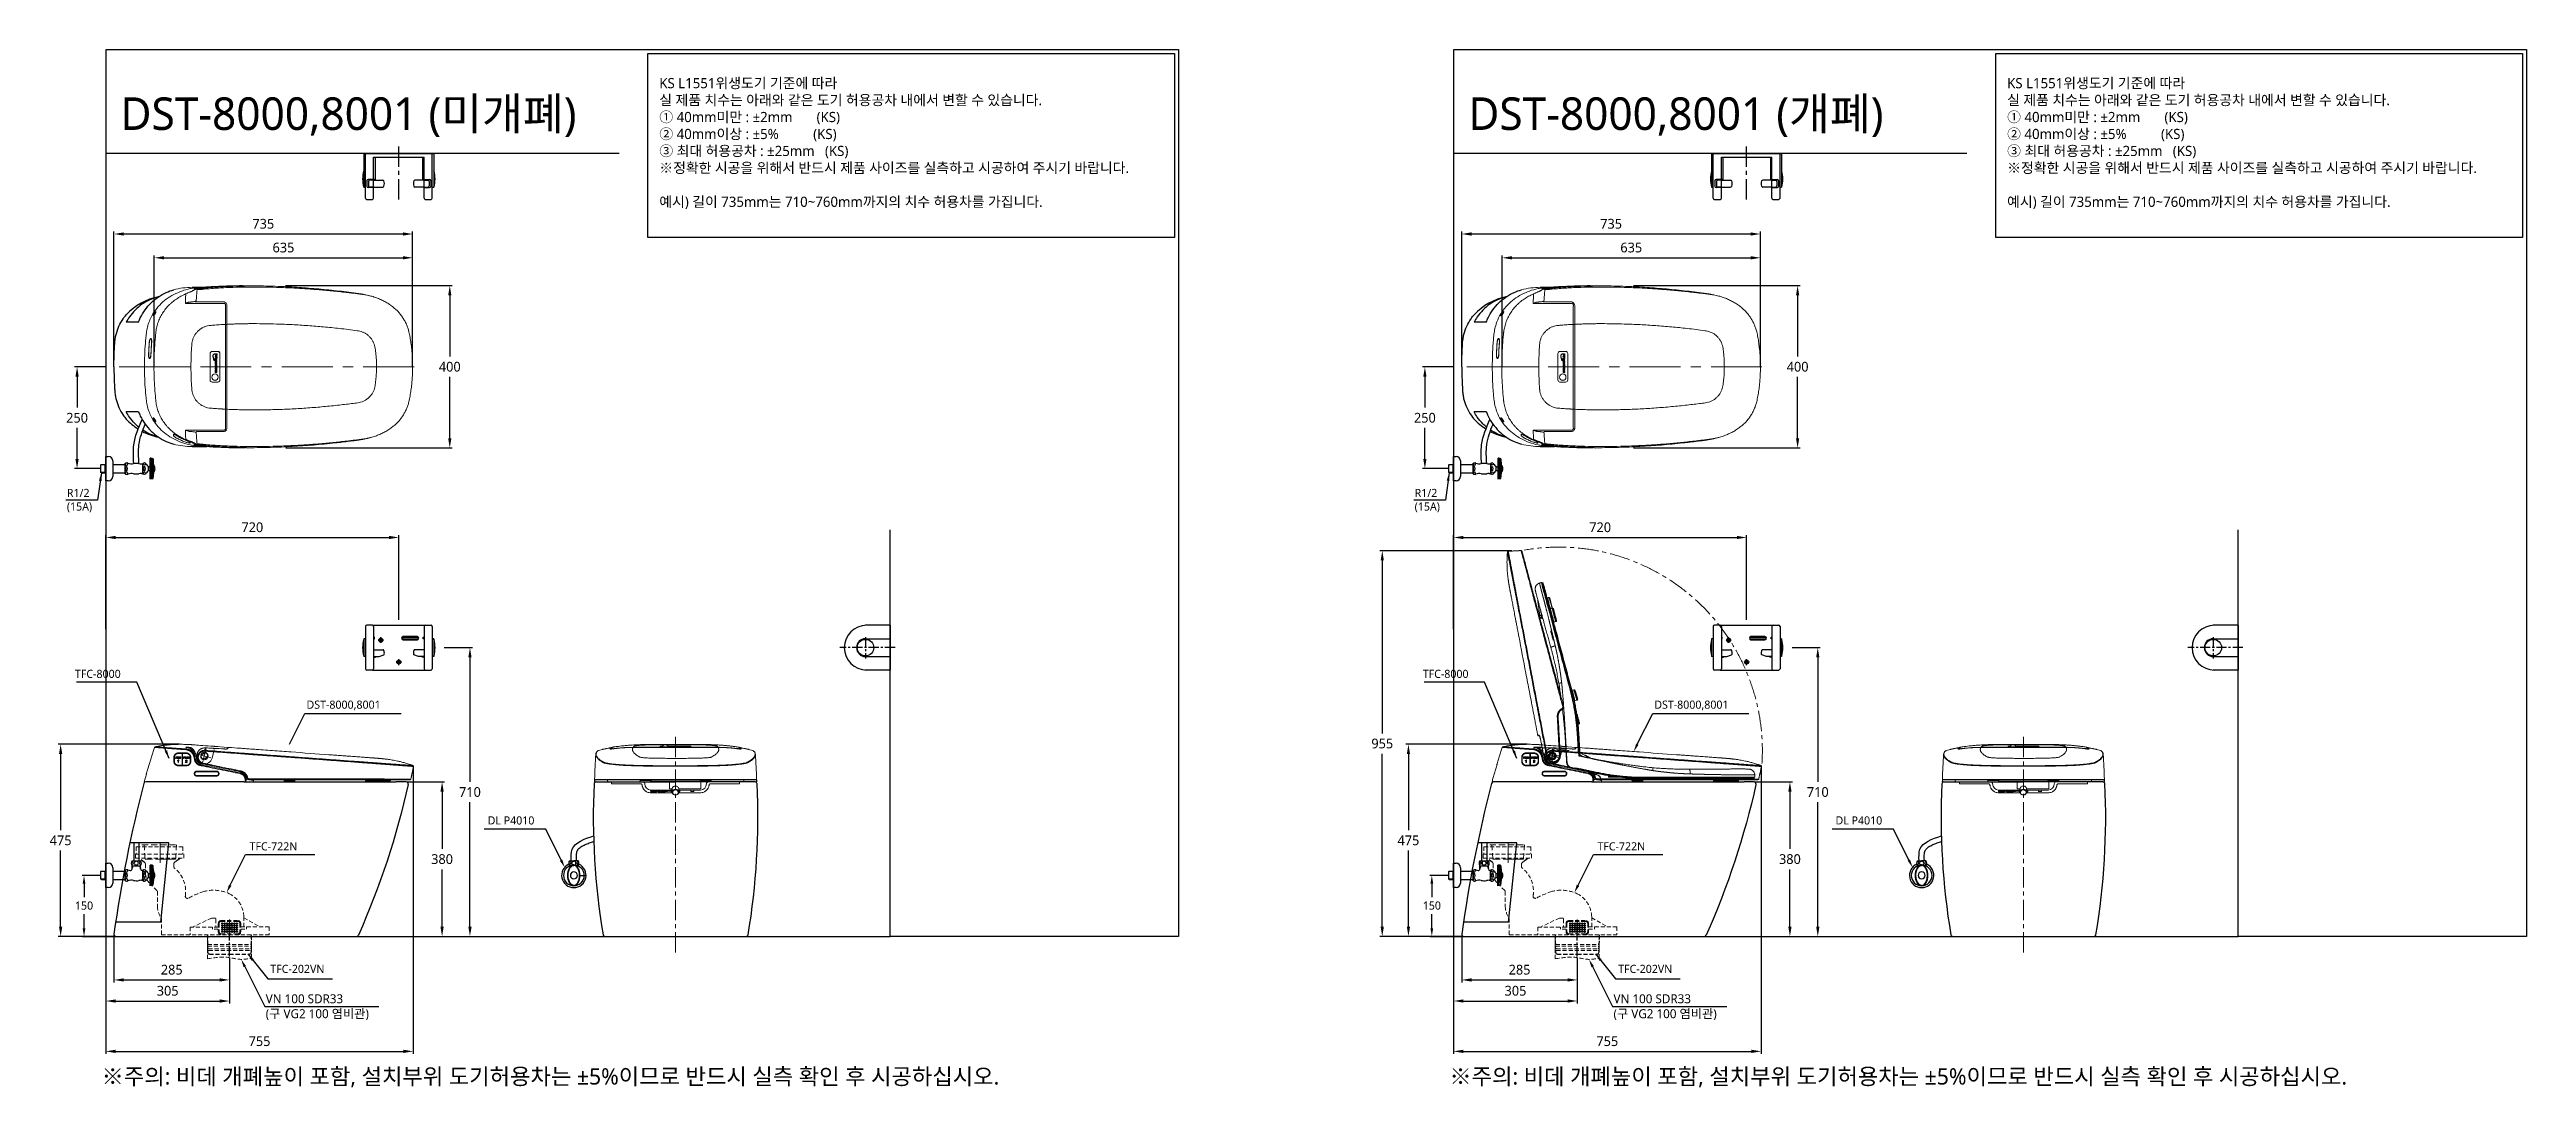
# Model space of a CAD drawing. Extents: x 2963 to 9049, y -570 to 1982.
import ezdxf
from ezdxf.lldxf.tags import DXFTag

# ---------------------------------------------------------------- set-up
doc = ezdxf.new("R2010")
doc.units = 0
doc.header["$LTSCALE"] = 20
doc.header["$MEASUREMENT"] = 0
doc.linetypes.add('CENTER', pattern=[2, 1.25, -0.25, 0.25, -0.25])
doc.linetypes.add('HIDDEN', pattern=[0.375, 0.25, -0.125])
doc.layers.get('0').update_dxf_attribs({"linetype": 'CONTINUOUS'})
doc.layers.get('DEFPOINTS').update_dxf_attribs({"linetype": 'CONTINUOUS'})
for name, color, linetype in [('00_COMPONENTS', 7, 'CONTINUOUS'), ('1', 7, 'CONTINUOUS'), ('2', 2, 'CONTINUOUS'), ('3', 3, 'CONTINUOUS'), ('4', 4, 'CONTINUOUS'), ('40', 7, 'CONTINUOUS'), ('45', 7, 'CONTINUOUS'), ('6', 6, 'CONTINUOUS'), ('61', 7, 'CONTINUOUS'), ('CEN', 1, 'CENTER'), ('CENTER', 2, 'CENTER')]:
    doc.layers.add(name, color=color, linetype=linetype)
doc.styles.add('GHS', font='romans', dxfattribs={"bigfont": 'ghs'})
doc.styles.add('ROMANS', font='NanumGothic.ttf', dxfattribs={"height": 10.144927})
doc.styles.get("Standard").update_dxf_attribs({"font": 'NanumGothic.ttf'})
tags = doc.linetypes.add('DASHED', pattern=[0.75, 0.5, -0.25]).pattern_tags.tags
tags[6:7] = [DXFTag(74, 4), DXFTag(75, 0), DXFTag(340, '0'), DXFTag(46, 1.0), DXFTag(50, 0.0), DXFTag(44, 0.0), DXFTag(45, 0.0)]
tags[4:5] = [DXFTag(74, 4), DXFTag(75, 0), DXFTag(340, '0'), DXFTag(46, 1.0), DXFTag(50, 0.0), DXFTag(44, 0.0), DXFTag(45, 0.0)]
doc.dimstyles.get("Standard").update_dxf_attribs({"dimtxt": 2.7, "dimasz": 2.5, "dimexe": 1.5, "dimexo": 1.5, "dimgap": 1.5, "dimtad": 1, "dimdec": 0, "dimlfac": 10, "dimzin": 0, "dimdsep": 46, "dimtxsty": 'Standard', "dimcen": 0, "dimclrt": 2, "dimadec": 0, "dimazin": 0, "dimtfac": 1, "dimtdec": 0, "dimtmove": 0, "dimatfit": 3, "dimfxl": 0, "dimtolj": 1, "dimtzin": 0, "dimarcsym": 0})

msp = doc.modelspace()

# ---------------------------------------------------------------- texts
at = {"char_height": 80, "width": 1407.327, "attachment_point": 1, "style": 'GHS'}
for s, insert in [('{\\fNanumGothic|b0|i0|c0|p50;DST-8000,8001\\fNanumGothic|b0|i0|c129|p50; (미개폐)}', (3137.5, 1864.5)), ('{\\fNanumGothic|b0|i0|c0|p50;DST-8000,8001\\fNanumGothic|b0|i0|c129|p50; (개폐)}', (6449.2, 1864.5))]:
    msp.add_mtext(s, dxfattribs=dict(at, insert=insert))
at = {"layer": '2', "attachment_point": 4, "style": 'ROMANS'}
for s, insert, char_height in [('KS L1551위생도기 기준에 따라 \\P실 제품 치수는 아래와 같은 도기 허용공차 내에서 변할 수 있습니다. \\P① 40mm미만 : ±2mm       (KS) \\P② 40mm이상 : ±5%          (KS)\\P③ 최대 허용공차 : ±25mm   (KS)\\P※정확한 시공을 위해서 반드시 제품 사이즈를 실측하고 시공하여 주시기 바랍니다.\\P\\P예시) 길이 735mm는 710~760mm까지의 치수 허용차를 가집니다.', (4461.2, 1751), 25), ('KS L1551위생도기 기준에 따라 \\P실 제품 치수는 아래와 같은 도기 허용공차 내에서 변할 수 있습니다. \\P① 40mm미만 : ±2mm       (KS) \\P② 40mm이상 : ±5%          (KS)\\P③ 최대 허용공차 : ±25mm   (KS)\\P※정확한 시공을 위해서 반드시 제품 사이즈를 실측하고 시공하여 주시기 바랍니다.\\P\\P예시) 길이 735mm는 710~760mm까지의 치수 허용차를 가집니다.', (7772.9, 1751), 25), ('R1/2\\P(15A)', (3005.6, 873.2), 20), ('R1/2\\P(15A)', (6317.2, 873.2), 20), ('TFC-8000', (3025.5, 447.2), 20), ('TFC-8000', (6337.1, 447.2), 20), ('DST-8000,8001', (3594.4, 369.8), 20), ('DST-8000,8001', (6906, 369.8), 20), ('DL P4010', (4039.5, 86.9), 20), ('DL P4010', (7351.2, 86.9), 20), ('TFC-722N', (3454.6, 23.2, 0), 20), ('TFC-722N', (6766.2, 23.2, 0), 20), ('TFC-202VN', (3505.5, -278.1, 0), 20), ('TFC-202VN', (6817.2, -278.1, 0), 20), ('VN 100 SDR33\\P(구 VG2 100 염비관)', (3494.2, -372.2), 22), ('VN 100 SDR33\\P(구 VG2 100 염비관)', (6805.8, -372.2), 22)]:
    msp.add_mtext(s, dxfattribs=dict(at, insert=insert, char_height=char_height))
at = {"layer": '3', "color": 1, "char_height": 40, "attachment_point": 1, "style": 'GHS'}
for insert in [(3091, -522.3), (6402.6, -522.3)]:
    msp.add_mtext_dynamic_manual_height_columns('{\\fNanumGothic|b0|i0|c129|p50;※주의: 비데 개폐높이 포함, 설치부위 도기허용차는 ±5%이므로 반드시 실측 확인 후 시공하십시오.}', width=2648.262, gutter_width=13.5, heights=[0], dxfattribs=dict(at, insert=insert))

# ---------------------------------------------------------------- blocks, each defined once
blk = doc.blocks.new('*D15')
at = {"color": 3, "lineweight": -2}
for p, q in [((7244.7, 511.8), (7313.7, 511.8)), ((7307.7, 487.8), (7307.7, 181.8)), ((7307.7, -174.2), (7307.7, 131.8)), ((7287.5, -198.2), (7313.7, -198.2))]:
    blk.add_line(p, q, dxfattribs=at)
at = {"color": 3}
for points in [[(7303.7, 487.8), (7311.7, 487.8), (7307.7, 511.8)], [(7303.7, -174.2), (7311.7, -174.2), (7307.7, -198.2)]]:
    blk.add_solid(points, dxfattribs=at)
at = {"layer": 'DEFPOINTS', "color": 0}
for p in [(7242.9, 511.8), (7285.7, -198.2), (7307.7, -198.2)]:
    blk.add_point(p, dxfattribs=at)
at = {"color": 2, "insert": (7307.7, 156.8), "char_height": 24, "attachment_point": 5}
blk.add_mtext('\\A1;710', dxfattribs=at)
blk = doc.blocks.new('*D16')
at = {"color": 3, "lineweight": -2}
for p, q in [((6412.9, 557.5), (6412.9, 788.6)), ((6436.9, 782.6), (7108.9, 782.6)), ((7132.9, 580.3), (7132.9, 788.6))]:
    blk.add_line(p, q, dxfattribs=at)
at = {"color": 3}
for points in [[(6436.9, 786.6), (6436.9, 778.6), (6412.9, 782.6)], [(7108.9, 786.6), (7108.9, 778.6), (7132.9, 782.6)]]:
    blk.add_solid(points, dxfattribs=at)
at = {"layer": 'DEFPOINTS', "color": 0}
for p in [(7132.9, 782.6), (6412.9, 555.7), (7132.9, 578.5)]:
    blk.add_point(p, dxfattribs=at)
at = {"color": 2, "insert": (6772.9, 807.6), "char_height": 24, "attachment_point": 5}
blk.add_mtext('\\A1;720', dxfattribs=at)
blk = doc.blocks.new('*D17')
at = {"color": 3, "lineweight": -2}
for p, q in [((6399.6, -48.2), (6354.4, -48.2)), ((6359.4, -68.2), (6359.4, -101.5)), ((6359.4, -178.2), (6359.4, -143.2)), ((6411.4, -198.2), (6354.4, -198.2))]:
    blk.add_line(p, q, dxfattribs=at)
at = {"color": 3}
for points in [[(6356, -68.2), (6362.7, -68.2), (6359.4, -48.2)], [(6356, -178.2), (6362.7, -178.2), (6359.4, -198.2)]]:
    blk.add_solid(points, dxfattribs=at)
at = {"layer": 'DEFPOINTS', "color": 0}
for p in [(6359.4, -48.2), (6401.1, -48.2), (6412.9, -198.2)]:
    blk.add_point(p, dxfattribs=at)
at = {"color": 2, "insert": (6359.4, -122.4), "char_height": 20, "attachment_point": 5}
blk.add_mtext('\\A1;150', dxfattribs=at)
blk = doc.blocks.new('*D24')
at = {"color": 3, "lineweight": -2}
for p, q in [((6413.1, 1201.8), (6336.3, 1201.8)), ((6342.3, 1177.8), (6342.3, 1101.9)), ((6342.3, 975.8), (6342.3, 1051.8)), ((6399.3, 951.8), (6336.3, 951.8))]:
    blk.add_line(p, q, dxfattribs=at)
at = {"color": 3}
for points in [[(6338.3, 1177.8), (6346.3, 1177.8), (6342.3, 1201.8)], [(6338.3, 975.8), (6346.3, 975.8), (6342.3, 951.8)]]:
    blk.add_solid(points, dxfattribs=at)
at = {"layer": 'DEFPOINTS', "color": 0}
for p in [(6414.9, 1201.8), (6342.3, 951.8), (6401.1, 951.8)]:
    blk.add_point(p, dxfattribs=at)
at = {"color": 2, "insert": (6342.3, 1076.8), "char_height": 24, "attachment_point": 5}
blk.add_mtext('\\A1;250', dxfattribs=at)
blk = doc.blocks.new('*D25')
at = {"color": 3, "lineweight": -2}
for p, q in [((6432.9, 1203.6), (6432.9, 1534.7)), ((6456.9, 1528.7), (7142.8, 1528.7)), ((7166.8, 1203.6), (7166.8, 1534.7))]:
    blk.add_line(p, q, dxfattribs=at)
at = {"color": 3}
for points in [[(6456.9, 1532.7), (6456.9, 1524.7), (6432.9, 1528.7)], [(7142.8, 1532.7), (7142.8, 1524.7), (7166.8, 1528.7)]]:
    blk.add_solid(points, dxfattribs=at)
at = {"layer": 'DEFPOINTS', "color": 0}
for p in [(7166.8, 1528.7), (6432.9, 1201.8), (7166.8, 1201.8)]:
    blk.add_point(p, dxfattribs=at)
at = {"color": 2, "insert": (6799.9, 1553.7), "char_height": 24, "attachment_point": 5}
blk.add_mtext('\\A1;735', dxfattribs=at)
blk = doc.blocks.new('*D26')
at = {"color": 3, "lineweight": -2}
for p, q in [((6532, 1204.1), (6532, 1476.2)), ((6556, 1470.2), (7142.8, 1470.2)), ((7166.8, 1204.1), (7166.8, 1476.2))]:
    blk.add_line(p, q, dxfattribs=at)
at = {"color": 3}
for points in [[(6556, 1474.2), (6556, 1466.2), (6532, 1470.2)], [(7142.8, 1474.2), (7142.8, 1466.2), (7166.8, 1470.2)]]:
    blk.add_solid(points, dxfattribs=at)
at = {"layer": 'DEFPOINTS', "color": 0}
for p in [(7166.8, 1470.2), (6532, 1202.3, 0), (7166.8, 1202.3, 0)]:
    blk.add_point(p, dxfattribs=at)
at = {"color": 2, "insert": (6849.4, 1495.3), "char_height": 24, "attachment_point": 5}
blk.add_mtext('\\A1;635', dxfattribs=at)
blk = doc.blocks.new('*D18')
at = {"color": 3, "lineweight": -2}
for p, q in [((7152.8, 181.8), (7245.2, 181.8)), ((7239.2, 157.8), (7239.2, 16.9)), ((7239.2, -174.2), (7239.2, -33.3)), ((7030.8, -198.2), (7245.2, -198.2))]:
    blk.add_line(p, q, dxfattribs=at)
at = {"color": 3}
for points in [[(7235.2, 157.8), (7243.2, 157.8), (7239.2, 181.8)], [(7235.2, -174.2), (7243.2, -174.2), (7239.2, -198.2)]]:
    blk.add_solid(points, dxfattribs=at)
at = {"layer": 'DEFPOINTS', "color": 0}
for p in [(7151, 181.8), (7239.2, 181.8), (7029, -198.2)]:
    blk.add_point(p, dxfattribs=at)
at = {"color": 2, "insert": (7239.2, -8.2), "char_height": 24, "attachment_point": 5}
blk.add_mtext('\\A1;380', dxfattribs=at)
blk = doc.blocks.new('*D19')
at = {"color": 3, "lineweight": -2}
for p, q in [((6432.9, -195), (6432.9, -311.1)), ((6716.8, -249.7), (6716.8, -311.1)), ((6456.9, -305.1), (6692.8, -305.1))]:
    blk.add_line(p, q, dxfattribs=at)
at = {"color": 3}
for points in [[(6456.9, -301.1), (6456.9, -309.1), (6432.9, -305.1)], [(6692.8, -301.1), (6692.8, -309.1), (6716.8, -305.1)]]:
    blk.add_solid(points, dxfattribs=at)
at = {"layer": 'DEFPOINTS', "color": 0}
for p in [(6432.9, -193.2), (6716.8, -247.9, 0), (6716.8, -305.1)]:
    blk.add_point(p, dxfattribs=at)
at = {"color": 2, "insert": (6574.9, -280), "char_height": 24, "attachment_point": 5}
blk.add_mtext('\\A1;285', dxfattribs=at)
blk = doc.blocks.new('*D20')
at = {"color": 3, "lineweight": -2}
for p, q in [((6593.6, 274.2), (6295.9, 274.2)), ((6301.9, 250.2), (6301.9, 62.9)), ((6301.9, -174.2), (6301.9, 13.1)), ((6436.1, -198.2), (6295.9, -198.2))]:
    blk.add_line(p, q, dxfattribs=at)
at = {"color": 3}
for points in [[(6297.9, 250.2), (6305.9, 250.2), (6301.9, 274.2)], [(6297.9, -174.2), (6305.9, -174.2), (6301.9, -198.2)]]:
    blk.add_solid(points, dxfattribs=at)
at = {"layer": 'DEFPOINTS', "color": 0}
for p in [(6301.9, 274.2), (6595.4, 274.2), (6437.9, -198.2)]:
    blk.add_point(p, dxfattribs=at)
at = {"color": 2, "insert": (6301.9, 38), "char_height": 24, "attachment_point": 5}
blk.add_mtext('\\A1;475', dxfattribs=at)
blk = doc.blocks.new('*D21')
at = {"color": 3, "lineweight": -2}
for p, q in [((6412.9, -200), (6412.9, -362.9)), ((6716.8, -249.7), (6716.8, -362.9)), ((6436.9, -356.9), (6692.8, -356.9))]:
    blk.add_line(p, q, dxfattribs=at)
at = {"color": 3}
for points in [[(6436.9, -352.9), (6436.9, -360.9), (6412.9, -356.9)], [(6692.8, -352.9), (6692.8, -360.9), (6716.8, -356.9)]]:
    blk.add_solid(points, dxfattribs=at)
at = {"layer": 'DEFPOINTS', "color": 0}
for p in [(6412.9, -198.2), (6716.8, -247.9, 0), (6716.8, -356.9)]:
    blk.add_point(p, dxfattribs=at)
at = {"color": 2, "insert": (6564.9, -331.8), "char_height": 24, "attachment_point": 5}
blk.add_mtext('\\A1;305', dxfattribs=at)
blk = doc.blocks.new('*D22')
at = {"color": 3, "lineweight": -2}
for p, q in [((7168.3, 218.7), (7168.3, -486.7)), ((6412.9, -200), (6412.9, -486.7)), ((6436.9, -480.7), (7144.3, -480.7))]:
    blk.add_line(p, q, dxfattribs=at)
at = {"color": 3}
for points in [[(6436.9, -476.7), (6436.9, -484.7), (6412.9, -480.7)], [(7144.3, -476.7), (7144.3, -484.7), (7168.3, -480.7)]]:
    blk.add_solid(points, dxfattribs=at)
at = {"layer": 'DEFPOINTS', "color": 0}
for p in [(7168.3, 220.5), (6412.9, -198.2), (7168.3, -480.7)]:
    blk.add_point(p, dxfattribs=at)
at = {"color": 2, "insert": (6790.6, -455.8), "char_height": 24, "attachment_point": 5}
blk.add_mtext('\\A1;755', dxfattribs=at)
blk = doc.blocks.new('*D23')
at = {"color": 3, "lineweight": -2}
for p, q in [((6854.7, 1401.8), (7264.1, 1401.8)), ((7258.1, 1377.8), (7258.1, 1227.3)), ((7258.1, 1026.7), (7258.1, 1177.3)), ((6855, 1002.7), (7264.1, 1002.7))]:
    blk.add_line(p, q, dxfattribs=at)
at = {"color": 3}
for points in [[(7254.1, 1377.8), (7262.1, 1377.8), (7258.1, 1401.8)], [(7254.1, 1026.7), (7262.1, 1026.7), (7258.1, 1002.7)]]:
    blk.add_solid(points, dxfattribs=at)
at = {"layer": 'DEFPOINTS', "color": 0}
for p in [(6852.9, 1401.8), (6853.2, 1002.7), (7258.1, 1002.7)]:
    blk.add_point(p, dxfattribs=at)
at = {"color": 2, "insert": (7258.1, 1202.3), "char_height": 24, "attachment_point": 5}
blk.add_mtext('\\A1;400', dxfattribs=at)
blk = doc.blocks.new('A$C56971130')
at = {"layer": '1', "color": 0, "linetype": 'Continuous', "lineweight": 18}
for p, q in [((75.7, 69.3), (75.7, 69.3)), ((89.7, 38.4), (111.6, 38.4)), ((98, 16.2), (98.4, 14.6)), ((111.1, 10.7), (102.9, 18.4)), ((111.2, 27), (119.2, 19.4))]:
    blk.add_line(p, q, dxfattribs=at)
at = {"layer": '1', "color": 0, "linetype": 'CENTER', "lineweight": 13}
for p, q in [((92.9, 18.8), (129.3, 18.8)), ((111.1, 0.6), (111.1, 37))]:
    blk.add_line(p, q, dxfattribs=at)
at = {"layer": '1', "color": 0, "linetype": 'Continuous', "lineweight": 18}
blk.add_circle((111.1, 18.8), 8.2, dxfattribs=at)
blk.add_circle((111.1, 18.8), 8.2, dxfattribs=at)
for centre, radius, start, end in [((76.7, 69.5), 1, 190.82646, 285), ((111.1, 18.8), 8.16, 88.8081, 182.76232), ((111.1, 18.8), 8.16, 269.83768, 3.7919), ((111.6, 18.8), 19.6, 6.31618, 90)]:
    blk.add_arc(centre, radius, start, end, dxfattribs=at)
blk.add_ellipse((34.8, 521.7), major_axis=(-1.93, -0.52), ratio=1, start_param=3.141593, end_param=4.498132, dxfattribs=at)
at = {"layer": '1', "color": 0, "linetype": 'Continuous', "lineweight": 13}
for centre, major_axis, ratio, start_param, end_param in [((134.5, 134.8), (0.94, -1.76), 0.035814, 4.703866, 6.283185), ((136.9, 140.5), (1.93, 0.52), 0.002894, 0, 1.605412), ((79.7, 70.3), (-0.259, 0.966), 0.990922, 1.504695, 2.506349), ((123.6, 114.5), (2, 0.11), 0.022122, 4.6695, 6.283185)]:
    blk.add_ellipse(centre, major_axis=major_axis, ratio=ratio, start_param=start_param, end_param=end_param, dxfattribs=at)
at = {"layer": '1', "color": 0, "linetype": 'Continuous', "lineweight": 18}
for points, knots in [([(1.3, 519.6), (0.9, 516.2), (0.4, 509.3), (0, 499.2), (0, 489.6), (0.3, 481.1), (0.8, 473.6), (1.3, 467.3), (1.8, 462.1), (2.3, 457.9), (2.7, 454.4), (3.2, 451.3), (3.6, 448.4), (4, 445.5), (4.4, 442.8), (4.9, 440.1), (5.4, 437.2), (5.7, 435.3), (5.9, 434.3)], [0, 0, 0, 0, 0.110795, 0.222777, 0.324976, 0.416628, 0.496998, 0.565406, 0.621252, 0.664288, 0.701085, 0.734628, 0.76484, 0.793251, 0.828038, 0.8733, 0.930481, 1, 1, 1, 1]), ([(3, 522), (2.9, 522), (2.8, 522), (2.6, 521.9), (2.6, 521.9), (2.5, 521.9), (2.5, 521.9), (2.4, 521.8), (2.4, 521.8), (2.3, 521.8), (2.2, 521.7), (2, 521.6), (2, 521.6), (1.9, 521.5), (1.9, 521.5), (1.9, 521.5), (1.9, 521.5), (1.9, 521.5), (1.9, 521.5), (1.9, 521.5), (1.8, 521.5), (1.8, 521.5), (1.7, 521.4), (1.7, 521.3), (1.6, 521.2), (1.6, 521.2), (1.5, 521.1), (1.4, 521), (1.3, 520.7), (1.3, 520.6), (1.2, 520.4), (1.2, 520.3), (1.2, 520.2)], [0, 0, 0, 0, 0.125, 0.125, 0.1875, 0.1875, 0.21875, 0.21875, 0.25, 0.25, 0.375, 0.375, 0.4375, 0.4375, 0.453125, 0.457031, 0.457031, 0.458984, 0.458984, 0.460937, 0.46875, 0.5, 0.5, 0.5625, 0.5625, 0.625, 0.625, 0.75, 0.75, 0.875, 0.875, 1, 1, 1, 1]), ([(36.7, 522.3), (36.7, 522.3), (36.7, 522.2), (36.8, 522.2), (36.8, 522.2), (36.8, 522.1), (36.8, 522.1), (36.8, 522), (36.8, 522), (36.9, 521.7), (37, 521.4), (37.2, 520.6), (37.3, 520.1), (37.7, 518.8), (37.9, 518.1), (38.2, 516.8), (38.3, 516.4), (38.5, 515.7), (38.6, 515.4), (38.7, 514.9), (38.8, 514.7), (38.9, 514.4), (38.9, 514.3), (38.9, 514.2), (38.9, 514.1), (39, 514), (39, 513.9), (39, 513.8), (39, 513.8), (39, 513.7), (39, 513.7), (39.1, 513.3), (39.2, 513), (39.4, 512.4), (39.5, 512), (39.7, 511.3), (39.8, 510.9), (39.9, 510.4), (40, 510.3), (40, 510.1), (40, 510), (40, 509.9), (40.1, 509.7), (40.2, 509.4), (40.4, 508.7), (40.5, 508.2), (40.8, 507.2), (40.9, 506.7), (41.2, 505.6), (41.4, 505), (41.7, 503.8), (42, 502.6), (42.3, 501.3), (42.9, 499.4), (43.3, 497.9), (43.8, 495.7), (44.1, 495), (44.5, 493.4), (44.7, 492.6), (45, 491.4), (45.1, 490.9), (45.3, 490.3), (45.4, 490.1), (45.4, 489.8), (45.5, 489.7), (45.5, 489.4), (45.8, 488.5), (46.3, 486.6), (47, 483.9), (47.5, 482), (48, 480.1), (48.3, 479.1), (48.8, 477.2), (49.1, 476.2), (49.4, 474.9), (49.5, 474.7), (49.6, 474.2), (49.7, 473.9), (49.9, 473.2), (50, 472.6), (50.4, 471.1), (50.7, 470.1), (51.6, 466.9), (52.1, 464.7), (53, 461.4), (53.3, 460.3), (53.7, 458.9), (53.8, 458.7), (53.9, 458.1), (54, 457.8), (54.2, 457), (54.4, 456.4), (55.1, 453.6), (55.8, 451.3), (56.7, 447.8), (57, 446.6), (57.6, 444.3), (57.9, 443.1), (58.4, 441.3), (58.6, 440.7), (58.9, 439.6), (59.1, 439), (59.4, 437.8), (59.5, 437.2), (59.9, 436), (60, 435.4), (60.8, 432.3), (61.5, 429.9), (62.8, 425), (63.5, 422.5), (64.8, 417.5), (65.5, 415), (66.2, 412.1), (66.3, 411.8), (66.5, 411.2), (66.8, 410.2), (67.2, 408.6), (67.5, 407.3), (67.8, 406.4), (67.9, 406), (68, 405.4), (68.1, 405.1), (68.4, 404.1), (68.6, 403.5), (68.8, 402.5), (68.9, 402.2), (69.1, 401.5), (69.3, 400.6), (69.6, 399.6), (69.9, 398.3), (70.1, 397.7), (71, 394.5), (71.7, 391.9), (73.7, 384.2), (75.1, 379), (77.2, 371.3), (77.9, 368.7), (78.9, 364.9), (79.3, 363.6), (79.8, 361.7), (79.9, 361), (80.3, 359.7), (80.5, 359.1), (81.3, 355.9), (82.4, 352), (83.4, 348.1), (84.1, 345.5), (84.4, 344.2), (86.2, 337.8), (87.5, 332.6), (94.5, 306.8), (105.5, 265.5), (116.6, 224), (125, 192.9), (127.8, 182.6), (131.9, 167), (134, 159.2), (136.1, 151.4), (137.5, 146.2), (138.2, 143.7), (138.9, 141.1)], [0, 0, 0, 0, 0.015625, 0.015625, 0.019531, 0.019531, 0.023438, 0.023438, 0.03125, 0.03125, 0.0625, 0.0625, 0.09375, 0.09375, 0.125, 0.125, 0.140625, 0.140625, 0.148438, 0.148438, 0.15625, 0.15625, 0.158203, 0.158203, 0.160156, 0.160156, 0.162109, 0.162109, 0.163086, 0.163086, 0.164063, 0.164063, 0.171875, 0.171875, 0.179688, 0.179688, 0.1875, 0.1875, 0.189453, 0.189453, 0.19043, 0.19043, 0.191406, 0.195313, 0.195313, 0.203125, 0.203125, 0.210938, 0.210938, 0.21875, 0.21875, 0.226563, 0.234375, 0.234375, 0.25, 0.25, 0.257813, 0.257813, 0.265625, 0.265625, 0.269531, 0.269531, 0.271484, 0.271484, 0.272461, 0.272461, 0.273438, 0.28125, 0.289063, 0.296875, 0.296875, 0.304687, 0.304687, 0.3125, 0.3125, 0.314453, 0.314453, 0.316406, 0.316406, 0.320312, 0.320312, 0.328125, 0.328125, 0.34375, 0.34375, 0.351562, 0.351562, 0.353516, 0.353516, 0.355469, 0.355469, 0.359375, 0.359375, 0.375, 0.375, 0.382812, 0.382812, 0.390625, 0.390625, 0.394531, 0.394531, 0.398437, 0.398437, 0.402344, 0.402344, 0.40625, 0.40625, 0.421875, 0.421875, 0.4375, 0.4375, 0.453125, 0.453125, 0.455078, 0.455078, 0.457031, 0.460937, 0.464844, 0.464844, 0.466797, 0.466797, 0.46875, 0.46875, 0.472656, 0.472656, 0.474609, 0.474609, 0.476562, 0.480469, 0.480469, 0.484375, 0.484375, 0.5, 0.5, 0.53125, 0.53125, 0.546875, 0.546875, 0.554687, 0.554687, 0.558594, 0.558594, 0.5625, 0.5625, 0.578125, 0.585937, 0.585937, 0.59375, 0.59375, 0.625, 0.625, 0.75, 0.875, 0.875, 0.9375, 0.9375, 0.96875, 0.984375, 0.984375, 1, 1, 1, 1]), ([(6.6, 430.4), (6.7, 430.1), (6.7, 429.8), (6.9, 429.1), (6.9, 428.9), (7, 428.6), (7, 428.4), (7.1, 428.2), (7.1, 428), (7.1, 427.8), (7.1, 427.8), (7.2, 427.6), (7.2, 427.5), (7.2, 427.2), (7.3, 427), (7.4, 426.3), (7.5, 425.7), (7.7, 424.8), (7.7, 424.6), (7.8, 424.3), (7.8, 424.1), (8, 423.5), (8, 423), (8.3, 421.7), (8.5, 420.7), (9, 417.9), (9.4, 416), (9.8, 413.9)], [0, 0, 0, 0, 0.209068, 0.209068, 0.313601, 0.313601, 0.365868, 0.365868, 0.418135, 0.418135, 0.444269, 0.444269, 0.470402, 0.470402, 0.522669, 0.522669, 0.627203, 0.627203, 0.653336, 0.653336, 0.679469, 0.679469, 0.731736, 0.731736, 0.83627, 0.83627, 1, 1, 1, 1]), ([(9.7, 414.1), (9.9, 413.5), (10.3, 411.4), (11.1, 407.2), (12.1, 401.6), (13.3, 395.4), (15.1, 386.3), (17.4, 374), (19.9, 361), (21.5, 352.8), (22.1, 349.7)], [0, 0, 0, 0, 0.041342, 0.132791, 0.227405, 0.325238, 0.42635, 0.638842, 0.864841, 1, 1, 1, 1]), ([(22.1, 349.6), (22.2, 348.8), (22.4, 348), (23.3, 343.4), (24, 339.7), (25.1, 334), (25.4, 332.1), (26, 329.3), (26.1, 328.4), (26.4, 326.9), (26.5, 326.5), (26.7, 325.5), (26.8, 325.1), (27.6, 320.8), (28.3, 317), (34.8, 283.1), (40.6, 252.8), (49.3, 207.3), (52.2, 192.1), (56.5, 169.4), (58, 161.8), (59.8, 152.6), (60.1, 151), (60.4, 149.3)], [0, 0, 0, 0, 0.012188, 0.012188, 0.068862, 0.068862, 0.097199, 0.097199, 0.111368, 0.111368, 0.118452, 0.118452, 0.125537, 0.125537, 0.182211, 0.182211, 0.635604, 0.635604, 0.8623, 0.8623, 0.975649, 0.975649, 1, 1, 1, 1]), ([(59.8, 152.3), (60.7, 147.5), (62.5, 138.2), (65.1, 124.5), (67.7, 111.2), (71, 93.7), (73.7, 79.7), (75.5, 70.1), (75.7, 69.3)], [0, 0, 0, 0, 0.172314, 0.336615, 0.494278, 0.652703, 0.971746, 1, 1, 1, 1]), ([(135.4, 133.1), (135, 132.9), (134.6, 132.6), (133.8, 132.1), (133.5, 131.9), (132.7, 131.3), (132.4, 131), (131.7, 130.4), (131, 129.8), (130.4, 129.1), (130, 128.6), (129.8, 128.4), (129.6, 128.1), (129.6, 128), (129.4, 127.9), (129.4, 127.8), (129.3, 127.7), (129.2, 127.5), (129, 127.3), (128.8, 126.9), (128.6, 126.7), (128.3, 126.1), (127.8, 125.3), (127.3, 124), (126.9, 123.2), (126.7, 122.5), (126.6, 122.2), (126.5, 121.9), (126.4, 121.7), (126.4, 121.6), (126.2, 121), (126.1, 120.5), (125.9, 119.6), (125.9, 119.2), (125.7, 118.3), (125.6, 117.4), (125.6, 116.5), (125.6, 115.8), (125.6, 115.5), (125.6, 115.2), (125.6, 115), (125.6, 114.8), (125.6, 114.7), (125.6, 114.7), (125.6, 114.7), (125.6, 114.6)], [0, 0, 0, 0, 0.0625, 0.0625, 0.125, 0.125, 0.1875, 0.1875, 0.25, 0.3125, 0.3125, 0.34375, 0.34375, 0.359375, 0.359375, 0.367188, 0.367188, 0.375, 0.40625, 0.40625, 0.4375, 0.4375, 0.5, 0.5625, 0.625, 0.625, 0.65625, 0.671875, 0.671875, 0.6875, 0.6875, 0.75, 0.75, 0.8125, 0.8125, 0.875, 0.9375, 0.9375, 0.96875, 0.96875, 0.984375, 0.992188, 0.996094, 0.996094, 1, 1, 1, 1]), ([(138.9, 141.1), (138.9, 140.9), (139, 140.7), (139, 140.3), (139.1, 139.9), (139.1, 139.5), (139.1, 139.2), (139.1, 139.1), (139.1, 138.9), (139.1, 138.8), (139.1, 138.8), (139.1, 138.5), (139.1, 138.3), (139, 138), (138.9, 137.6), (138.8, 137.2), (138.7, 136.9), (138.7, 136.8), (138.6, 136.6), (138.6, 136.6), (138.6, 136.5), (138.5, 136.3), (138.4, 136.1), (138.2, 135.8), (138, 135.4), (137.8, 135.1), (137.6, 134.9), (137.5, 134.8), (137.4, 134.7), (137.3, 134.6), (137.3, 134.5), (137.1, 134.4), (137, 134.2), (136.7, 134), (136.4, 133.7), (136.1, 133.5), (135.8, 133.3), (135.6, 133.2), (135.4, 133.1)], [0, 0, 0, 0, 0.0625, 0.0625, 0.125, 0.1875, 0.1875, 0.21875, 0.234375, 0.234375, 0.25, 0.25, 0.3125, 0.3125, 0.375, 0.4375, 0.4375, 0.46875, 0.484375, 0.484375, 0.5, 0.5, 0.5625, 0.5625, 0.625, 0.6875, 0.6875, 0.71875, 0.734375, 0.734375, 0.75, 0.75, 0.8125, 0.8125, 0.875, 0.9375, 0.9375, 1, 1, 1, 1]), ([(79.2, 69.1), (78.5, 68.9), (78, 68.8), (77.4, 68.6), (77.2, 68.6), (77, 68.5), (76.9, 68.5), (76.9, 68.5)], [0, 0, 0, 0, 0.424564, 0.424564, 0.712282, 0.712282, 1, 1, 1, 1]), ([(79.3, 69.4), (79.3, 69.4), (79.3, 69.4), (79.5, 69.1), (79.8, 68.5), (80.2, 67.6), (80.7, 66.3), (81.1, 64.7), (81.6, 62.9), (81.9, 61.5), (82.1, 60.7), (82.1, 60.6)], [0, 0, 0, 0, 0.049288, 0.144065, 0.260174, 0.394579, 0.534663, 0.679111, 0.824304, 0.970072, 1, 1, 1, 1]), ([(125.6, 114.6), (126.1, 106.8), (126.5, 99), (127.4, 83.3), (128.3, 67.7), (129.2, 52), (129.9, 40.3), (130.1, 36.4), (130.6, 28.6), (130.8, 24.7), (131, 20.8)], [0, 0, 0, 0, 0.25, 0.25, 0.5, 0.75, 0.75, 0.875, 0.875, 1, 1, 1, 1]), ([(82.1, 60.6), (83.6, 53.1), (85.1, 45.6), (86.8, 37.2), (87.1, 35.8), (87.4, 34.4), (87.6, 33.5), (87.7, 33), (87.9, 32.1), (88, 31.6), (88.2, 30.7), (88.3, 30.2), (88.6, 28.8), (88.8, 27.8), (89.3, 25), (89.7, 23.2), (90.5, 19.4), (91, 17.6), (91.4, 15.7)], [0, 0, 0, 0, 0.5, 0.5, 0.5625, 0.59375, 0.59375, 0.625, 0.625, 0.65625, 0.65625, 0.6875, 0.6875, 0.75, 0.75, 0.875, 0.875, 1, 1, 1, 1]), ([(91.4, 15.7), (91.4, 15.7), (91.4, 15.7), (91.4, 15.7), (91.4, 15.7), (91.4, 15.7), (91.4, 15.6), (91.4, 15.6), (91.4, 15.4), (91.5, 15.2), (91.6, 14.6), (91.8, 14.2), (92, 13.3), (92.3, 12.7), (92.7, 11.6), (93, 11), (93.5, 10.2), (93.6, 9.9), (93.9, 9.5), (93.9, 9.4), (94.1, 9.1), (94.2, 9), (94.6, 8.4), (95, 7.9), (95.8, 6.9), (96.2, 6.5), (97.1, 5.6), (97.5, 5.1), (98, 4.7), (98.1, 4.6), (98.2, 4.5), (98.3, 4.5), (98.5, 4.4), (98.8, 4.1), (99.2, 3.8), (100, 3.3), (100.5, 2.9), (101.6, 2.3), (102.1, 2), (103, 1.7), (103.3, 1.5), (103.7, 1.4), (103.8, 1.3), (104.1, 1.2), (104.1, 1.2), (104.3, 1.1), (104.4, 1.1), (105, 0.9), (105.6, 0.7), (106.8, 0.4), (107.4, 0.3), (108.6, 0.1), (109.3, 0.1), (110.2, 0), (110.5, 0), (111.1, 0), (111.4, 0), (112.4, 0), (113, 0.1), (114.2, 0.3), (114.8, 0.4), (116, 0.6), (116.6, 0.8), (117.3, 1), (117.4, 1), (117.5, 1.1), (117.6, 1.1), (117.8, 1.2), (118.3, 1.4), (118.7, 1.5), (119.5, 1.9), (120.6, 2.5), (121.7, 3.1), (122.5, 3.6), (122.7, 3.8), (123.1, 4.1), (123.2, 4.2), (123.4, 4.3), (123.5, 4.4), (123.6, 4.5), (124.1, 4.9), (124.7, 5.4), (125.5, 6.2), (126, 6.7), (126.8, 7.6), (127.1, 8.1), (127.6, 8.8), (127.7, 9), (127.8, 9.2), (127.9, 9.3), (128, 9.4), (128.2, 9.7), (128.3, 10), (128.8, 10.8), (129.1, 11.3), (129.6, 12.4), (129.8, 13), (130.2, 14.2), (130.4, 14.8), (130.5, 15.5), (130.5, 15.6), (130.6, 15.7), (130.6, 15.9), (130.7, 16.5), (130.8, 16.9), (130.9, 17.4), (130.9, 17.6), (130.9, 17.7), (130.9, 17.8), (130.9, 17.8)], [0, 0, 0, 0, 0.000129, 0.000129, 0.000258, 0.000516, 0.001032, 0.002064, 0.004128, 0.008255, 0.01651, 0.033021, 0.033021, 0.066041, 0.066041, 0.099062, 0.099062, 0.115573, 0.115573, 0.123828, 0.123828, 0.132083, 0.132083, 0.165104, 0.165104, 0.198124, 0.198124, 0.231145, 0.231145, 0.235273, 0.235273, 0.2394, 0.2394, 0.247656, 0.264166, 0.264166, 0.297187, 0.297187, 0.330207, 0.330207, 0.346718, 0.346718, 0.354973, 0.354973, 0.359101, 0.359101, 0.363228, 0.363228, 0.396249, 0.396249, 0.42927, 0.42927, 0.46229, 0.46229, 0.478801, 0.478801, 0.495311, 0.495311, 0.528332, 0.528332, 0.561353, 0.561353, 0.594373, 0.594373, 0.598501, 0.598501, 0.602628, 0.602628, 0.610884, 0.627394, 0.627394, 0.660415, 0.693435, 0.693435, 0.709946, 0.709946, 0.718201, 0.718201, 0.722329, 0.722329, 0.726456, 0.759477, 0.759477, 0.792498, 0.792498, 0.825518, 0.825518, 0.833774, 0.837901, 0.837901, 0.842029, 0.842029, 0.858539, 0.858539, 0.89156, 0.89156, 0.924581, 0.924581, 0.957601, 0.957601, 0.961729, 0.961729, 0.965857, 0.974112, 0.990622, 0.990622, 0.998877, 0.998877, 1, 1, 1, 1]), ([(131, 20.8), (131, 20.8), (131, 20.8), (131, 20.8), (131, 20.8), (131, 20.8), (131, 20.8), (131, 20.7), (131, 20.6), (131, 20.4), (131.1, 19.9), (131, 19.2), (131, 18.7), (131, 18.2), (130.9, 17.9), (130.8, 17.2), (130.7, 16.6), (130.6, 15.9), (130.5, 15.6), (130.4, 15.3), (130.4, 15.2), (130.3, 15.1), (130.3, 14.9), (130.2, 14.7), (130, 14.1), (129.8, 13.6), (129.4, 12.7), (129.2, 12.2), (128.6, 11.3), (128.4, 10.8), (128, 10.3), (128, 10.3), (127.9, 10.2), (127.8, 10), (127.5, 9.7), (127.3, 9.3), (126.8, 8.7), (126.1, 8), (125.3, 7.3), (124.7, 6.8), (124.5, 6.6), (124.2, 6.4), (124.2, 6.4), (124.1, 6.3), (124, 6.3), (123.8, 6.1), (123.7, 6.1), (123.2, 5.7), (122.7, 5.4), (121.8, 4.9), (121.4, 4.7), (120.4, 4.3), (119.9, 4.1), (119.3, 3.9), (119.1, 3.8), (118.9, 3.7), (118.8, 3.7), (118.7, 3.7), (118.4, 3.6), (118.1, 3.5), (117.4, 3.3), (116.9, 3.2), (115.8, 3.1), (115.3, 3), (114.3, 3), (113.7, 3), (113.1, 3), (113.1, 3), (112.9, 3), (112.9, 3), (112.7, 3), (112.3, 3.1), (111.9, 3.1), (111.1, 3.2), (110.6, 3.3), (109.6, 3.6), (109, 3.7), (108.3, 4), (108, 4.1), (107.7, 4.2), (107.6, 4.3), (107.4, 4.3), (107.3, 4.4), (107.2, 4.4), (106.6, 4.7), (106.1, 4.9), (105.2, 5.4), (104.8, 5.7), (103.9, 6.3), (103.5, 6.7), (103, 7.1), (102.9, 7.2), (102.7, 7.3), (102.7, 7.4), (102.6, 7.4), (102.3, 7.7), (102.1, 7.9), (101.9, 8.1), (101.9, 8.2), (101.8, 8.2)], [0, 0, 0, 0, 0.00015, 0.00015, 0.000299, 0.000599, 0.001197, 0.002395, 0.00479, 0.00958, 0.01916, 0.038319, 0.057479, 0.057479, 0.076639, 0.076639, 0.114958, 0.114958, 0.134118, 0.134118, 0.138908, 0.138908, 0.143697, 0.153277, 0.153277, 0.191597, 0.191597, 0.229916, 0.229916, 0.268235, 0.268235, 0.273025, 0.273025, 0.277815, 0.287395, 0.306555, 0.306555, 0.344874, 0.383193, 0.383193, 0.402353, 0.402353, 0.407143, 0.407143, 0.411933, 0.411933, 0.421512, 0.421512, 0.459832, 0.459832, 0.498151, 0.498151, 0.53647, 0.53647, 0.54605, 0.55084, 0.55084, 0.55563, 0.55563, 0.57479, 0.57479, 0.613109, 0.613109, 0.651428, 0.651428, 0.689748, 0.689748, 0.694538, 0.694538, 0.699327, 0.699327, 0.708907, 0.728067, 0.728067, 0.766386, 0.766386, 0.804706, 0.804706, 0.823865, 0.823865, 0.833445, 0.833445, 0.838235, 0.838235, 0.843025, 0.881344, 0.881344, 0.919664, 0.919664, 0.957983, 0.957983, 0.967563, 0.967563, 0.972353, 0.972353, 0.977143, 0.996302, 0.996302, 1, 1, 1, 1])]:
    blk.add_open_spline(points, degree=3, knots=knots, dxfattribs=at)
for points, degree in [([(0.5, 511.7), (0.7, 516), (1.2, 520.2)], 2), ([(6.5, 431.2), (4.8, 440), (3.5, 448.5)], 2), ([(101.5, 17.4), (101.3, 19.2), (101.5, 21.2), (102.3, 22.9)], 3), ([(105.5, 11), (104, 12.1), (102.8, 13.6), (102.1, 15.3)], 3), ([(103.2, 24.4), (104.3, 25.9), (105.8, 27.1), (107.6, 27.8)], 3), ([(109.6, 28.4), (111.5, 28.6), (113.4, 28.4), (115.1, 27.6)], 3), ([(118.9, 13.3), (117.8, 11.7), (116.3, 10.5), (114.6, 9.8)], 3), ([(116.6, 26.7), (118.2, 25.6), (119.4, 24.1), (120.1, 22.3)], 3), ([(120.6, 20.3), (120.9, 18.4), (120.6, 16.5), (119.8, 14.8)], 3)]:
    blk.add_open_spline(points, degree=degree, dxfattribs=at)
at = {"layer": '1', "color": 0, "linetype": 'Continuous', "lineweight": 13}
for points, knots in [([(97.6, 16.4), (97.6, 16.6), (97.6, 16.8), (97.5, 17.2), (97.4, 17.8), (97.3, 18.4), (97.1, 19), (97.1, 19.2), (97, 19.6), (96.9, 20.2), (96.8, 20.8), (96.4, 22.8), (96.1, 24.4), (95.2, 29.2), (94.6, 32.4), (92.7, 42.1), (91.5, 48.5), (87.8, 67.8), (85.4, 80.6), (81.7, 99.9), (80.4, 106.4), (78.6, 116), (78, 119.2), (77.1, 124), (76.7, 125.6), (76.1, 128.9), (75.8, 130.5), (75.4, 132.9), (75.2, 133.7), (74.9, 135.3), (74.7, 136.1), (74.3, 138.5), (74, 140.1), (73.4, 143.3), (73.1, 144.9), (72.4, 148.2), (72.1, 149.8), (70.6, 157.8), (69.4, 164.2), (66.9, 177.1), (65.7, 183.5), (63.2, 196.4), (62, 202.8), (60.1, 212.5), (59.2, 217.3), (58.3, 222.1), (57.7, 225.4), (57.4, 227), (55.8, 235), (54.6, 241.4), (50.9, 260.7), (48.4, 273.6), (43.5, 299.2), (41.1, 312), (37.4, 331.2), (36.2, 337.6), (33.7, 350.4), (32.5, 356.8), (30.1, 369.6), (28.9, 375.9), (27, 385.5), (26.4, 388.7), (25.5, 393.5), (25.2, 395.1), (24.7, 397.5), (24.6, 398.3), (24.4, 399.5), (24.3, 399.8), (24.2, 400.4), (24.1, 400.6), (24.1, 401), (24, 401.4), (23.9, 401.8), (23.8, 402.2), (23.8, 402.4), (23.7, 402.8), (23.7, 403), (23.6, 403.4), (23.5, 403.8), (23.4, 404.3), (23.4, 404.5), (23.4, 404.6), (23.4, 404.7), (23.3, 404.8), (23.3, 404.9), (23.2, 405.4), (23.1, 405.8), (22.8, 407.8), (22.5, 409.4), (21.6, 414.1), (20.9, 417.3), (20, 422), (19.7, 423.6), (19.1, 426.7), (18.9, 428.3), (18.5, 430), (18.5, 430.2), (18.4, 430.6), (18.3, 431.2), (18.2, 431.8), (18, 432.9), (17.8, 433.7), (17.5, 435.2), (17.4, 436), (17.1, 437.5), (16.9, 438.3), (16.5, 440.6), (16.2, 442), (15.6, 445), (15.4, 446.5), (14.8, 449.4), (14.5, 450.8), (14, 453.7), (13.7, 455.1), (13.2, 457.9), (12.9, 459.3), (12.4, 462.1), (12.1, 463.5), (11.6, 466.2), (11.3, 467.5), (11, 469.2), (10.9, 469.7), (10.8, 470.2), (10.8, 470.5), (10.7, 470.7), (10.6, 471.2), (10.6, 471.5), (10.4, 472.1), (10.4, 472.5), (10.3, 472.9), (10.3, 473.1), (10.2, 473.4), (10.1, 473.9), (10, 474.4), (9.8, 475.3), (9.7, 476), (9.5, 476.9), (9.5, 477.2), (9.3, 477.8), (9.3, 478.1), (9.1, 479), (9, 479.6), (8.7, 481.4), (8.4, 482.6), (8, 484.8), (7.8, 486), (7.4, 488.1), (7.2, 489.2), (6.8, 491.2), (6.6, 492.2), (6.3, 493.7), (6.2, 494.2), (6.1, 494.9), (6, 495.2), (5.9, 495.6), (5.9, 495.8), (5.9, 495.9), (5.7, 496.9), (5.5, 497.8), (5.2, 499.5), (5, 500.3), (4.7, 501.9), (4.6, 502.6), (4.3, 504.1), (4.2, 504.7), (3.9, 506), (3.8, 506.6), (3.6, 507.8), (3.5, 508.3), (3.3, 509.3), (3.2, 509.8), (3.1, 510.4), (3, 510.5), (3, 510.7), (3, 510.8), (3, 510.8), (2.9, 511.1), (2.9, 511.3), (2.8, 511.6), (2.8, 511.6), (2.8, 511.8), (2.8, 511.8), (2.8, 511.9), (2.8, 511.9), (2.7, 512), (2.7, 512.1), (2.7, 512.1), (2.7, 512.2), (2.7, 512.3), (2.7, 512.4), (2.6, 512.8), (2.5, 513.1), (2.4, 513.7), (2.4, 514), (2.2, 514.6), (2.2, 514.8), (2.1, 515.4), (2, 515.6), (1.9, 516.3), (1.8, 516.8), (1.7, 517.6), (1.6, 517.9), (1.4, 518.9), (1.3, 519.4), (1.2, 520), (1.2, 520.2), (1.2, 520.2)], [0, 0, 0, 0, 0.000977, 0.000977, 0.001953, 0.003906, 0.003906, 0.004883, 0.004883, 0.005859, 0.007812, 0.007812, 0.015625, 0.015625, 0.03125, 0.03125, 0.0625, 0.0625, 0.125, 0.125, 0.15625, 0.15625, 0.171875, 0.171875, 0.179687, 0.179687, 0.1875, 0.1875, 0.191406, 0.191406, 0.195312, 0.195312, 0.203125, 0.203125, 0.210937, 0.210937, 0.21875, 0.21875, 0.25, 0.25, 0.28125, 0.28125, 0.3125, 0.3125, 0.328125, 0.335937, 0.335937, 0.34375, 0.34375, 0.375, 0.375, 0.4375, 0.4375, 0.5, 0.5, 0.53125, 0.53125, 0.5625, 0.5625, 0.59375, 0.59375, 0.609375, 0.609375, 0.617187, 0.617187, 0.621094, 0.621094, 0.623047, 0.623047, 0.624023, 0.624023, 0.625, 0.625977, 0.625977, 0.626953, 0.626953, 0.62793, 0.62793, 0.628906, 0.629883, 0.630127, 0.630127, 0.630371, 0.630371, 0.630859, 0.630859, 0.632812, 0.632812, 0.640625, 0.640625, 0.65625, 0.65625, 0.664062, 0.664062, 0.671875, 0.671875, 0.672852, 0.672852, 0.673828, 0.675781, 0.675781, 0.679687, 0.679687, 0.683594, 0.683594, 0.6875, 0.6875, 0.695312, 0.695312, 0.703125, 0.703125, 0.710937, 0.710937, 0.71875, 0.71875, 0.726562, 0.726562, 0.734375, 0.734375, 0.742187, 0.742187, 0.744141, 0.745117, 0.745117, 0.746094, 0.746094, 0.748047, 0.748047, 0.75, 0.75, 0.750977, 0.750977, 0.751953, 0.753906, 0.753906, 0.757812, 0.757812, 0.759766, 0.759766, 0.761719, 0.761719, 0.765625, 0.765625, 0.773437, 0.773437, 0.78125, 0.78125, 0.789062, 0.789062, 0.796875, 0.796875, 0.800781, 0.800781, 0.802734, 0.803711, 0.803711, 0.804687, 0.804687, 0.8125, 0.8125, 0.820312, 0.820312, 0.828125, 0.828125, 0.835937, 0.835937, 0.84375, 0.84375, 0.851562, 0.851562, 0.859375, 0.859375, 0.861328, 0.862305, 0.862305, 0.863281, 0.863281, 0.867187, 0.867187, 0.869141, 0.869141, 0.870117, 0.870117, 0.871094, 0.871094, 0.87207, 0.87207, 0.873047, 0.873047, 0.875, 0.875, 0.882812, 0.882812, 0.890625, 0.890625, 0.898437, 0.898437, 0.90625, 0.90625, 0.921875, 0.921875, 0.9375, 0.9375, 0.96875, 0.96875, 1, 1, 1, 1]), ([(3, 522), (3, 522), (3.1, 521.8), (3.2, 521.2), (3.3, 520.7), (3.5, 519.7), (3.5, 519.4), (3.7, 518.6), (3.8, 518.1), (3.9, 517.4), (4, 517.1), (4.1, 516.6), (4.1, 516.3), (4.2, 515.8), (4.3, 515.5), (4.4, 514.9), (4.5, 514.6), (4.5, 514.2), (4.6, 514.1), (4.6, 514), (4.6, 513.9), (4.6, 513.8), (4.6, 513.8), (4.6, 513.7), (4.6, 513.7), (4.7, 513.6), (4.7, 513.5), (4.7, 513.4), (4.7, 513.3), (4.8, 513.1), (4.8, 512.9), (4.8, 512.6), (4.9, 512.6), (4.9, 512.5), (4.9, 512.3), (4.9, 512.1), (5, 511.6), (5.1, 511.1), (5.3, 510.1), (5.4, 509.6), (5.8, 507.8), (6, 506.6), (6.4, 504.4), (6.6, 503.7), (6.9, 502.1), (7, 501.3), (7.3, 499.6), (7.5, 498.8), (7.7, 497.7), (7.7, 497.6), (7.8, 497.4), (7.8, 497), (8, 496.2), (8.1, 495.5), (8.4, 494), (8.6, 493), (9, 491), (9.2, 489.9), (9.6, 487.8), (9.8, 486.7), (10.2, 484.4), (10.4, 483.3), (10.8, 481.5), (10.9, 480.9), (11.1, 479.7), (11.2, 479.1), (11.4, 477.8), (11.6, 477.2), (11.8, 475.9), (11.9, 475.3), (12.1, 474.6), (12.1, 474.5), (12.1, 474.3), (12.1, 474.2), (12.2, 474), (12.2, 473.8), (12.3, 473.3), (12.4, 472.8), (12.5, 472.4), (12.5, 472), (12.6, 471.9), (12.7, 471.4), (12.7, 471), (13, 469.4), (13.3, 468), (13.8, 465.3), (14.1, 463.9), (14.6, 461.2), (14.9, 459.8), (15.4, 457), (15.7, 455.5), (16.2, 452.7), (16.5, 451.2), (17, 448.3), (17.3, 446.8), (17.9, 443.9), (18.1, 442.4), (18.6, 440.1), (18.7, 439.4), (19, 437.8), (19.1, 437.1), (19.4, 435.5), (19.6, 434.8), (19.9, 433.2), (20, 432.4), (20.2, 431.3), (20.3, 430.9), (20.5, 430.1), (20.7, 428.9), (20.9, 427.7), (21.3, 425.4), (21.6, 423.8), (22.2, 420.6), (22.5, 419.1), (23.1, 415.9), (23.7, 412.7), (24.3, 409.5), (24.7, 407.5), (24.8, 406.9), (24.9, 406.3), (25, 406.1), (25, 406), (25, 405.9), (25, 405.8), (25, 405.6), (25.1, 405.1), (25.2, 404.8), (25.4, 404), (25.4, 403.6), (25.5, 403.1), (25.6, 402.9), (25.6, 402.8), (25.6, 402.7), (25.6, 402.6), (25.7, 402.4), (25.7, 402.2), (25.8, 401.6), (25.9, 401.2), (26.1, 400.4), (26.1, 400), (26.3, 399.2), (26.4, 398.8), (26.7, 396.8), (27, 395.2), (28, 390.4), (28.6, 387.2), (30.4, 377.5), (31.6, 371.1), (33.5, 361.5), (34.1, 358.3), (35.3, 351.9), (35.9, 348.7), (37.8, 339.1), (39, 332.7), (42.7, 313.4), (45.1, 300.5), (50.1, 274.8), (52.5, 261.9), (56.2, 242.5), (57.5, 236.1), (59, 228), (59.3, 226.4), (59.9, 223.2), (60.2, 221.5), (61.2, 216.7), (61.8, 213.5), (63.6, 203.8), (64.9, 197.3), (67.3, 184.4), (68.6, 177.9), (71.1, 165), (72.3, 158.6), (74.1, 148.9), (74.8, 145.7), (75.7, 140.8), (76, 139.2), (76.5, 136.8), (76.6, 136), (76.9, 134.4), (77.1, 133.5), (77.5, 131.1), (77.8, 129.5), (78.5, 126.3), (78.8, 124.7), (79.7, 119.8), (80.3, 116.6), (82.2, 106.9), (83.4, 100.5), (87.1, 81.1), (89.6, 68.2), (93.3, 48.8), (94.5, 42.4), (96.3, 32.7), (96.9, 29.5), (97.9, 24.7), (98.2, 23), (98.6, 21), (98.6, 20.6), (98.8, 19.8), (98.9, 19.4), (99, 18.6), (99.1, 18), (99.3, 17.3), (99.3, 17), (99.4, 16.9), (99.4, 16.8), (99.4, 16.7), (99.4, 16.6), (99.4, 16.6)], [0, 0, 0, 0, 0.03125, 0.03125, 0.0625, 0.0625, 0.078125, 0.078125, 0.09375, 0.09375, 0.101563, 0.101563, 0.109375, 0.109375, 0.117188, 0.117188, 0.125, 0.125, 0.126953, 0.126953, 0.12793, 0.12793, 0.128906, 0.128906, 0.129883, 0.129883, 0.130859, 0.130859, 0.132813, 0.132813, 0.136719, 0.136719, 0.137695, 0.137695, 0.138672, 0.140625, 0.140625, 0.148438, 0.148438, 0.15625, 0.15625, 0.171875, 0.171875, 0.179688, 0.179688, 0.1875, 0.1875, 0.195313, 0.195313, 0.196289, 0.196289, 0.197266, 0.199219, 0.203125, 0.203125, 0.210938, 0.210938, 0.21875, 0.21875, 0.226563, 0.226563, 0.234375, 0.234375, 0.238281, 0.238281, 0.242188, 0.242188, 0.246094, 0.246094, 0.25, 0.25, 0.250488, 0.250488, 0.250977, 0.250977, 0.251953, 0.251953, 0.253906, 0.254883, 0.254883, 0.255859, 0.255859, 0.257813, 0.257813, 0.265625, 0.265625, 0.273438, 0.273438, 0.28125, 0.28125, 0.289063, 0.289063, 0.296875, 0.296875, 0.304688, 0.304688, 0.3125, 0.3125, 0.316406, 0.316406, 0.320313, 0.320313, 0.324219, 0.324219, 0.328125, 0.328125, 0.330078, 0.330078, 0.332031, 0.335938, 0.335938, 0.34375, 0.34375, 0.351563, 0.351563, 0.359375, 0.367188, 0.367188, 0.369141, 0.370117, 0.370117, 0.370361, 0.370361, 0.370605, 0.371094, 0.371094, 0.373047, 0.373047, 0.375, 0.375, 0.375488, 0.375732, 0.375732, 0.375977, 0.375977, 0.376953, 0.376953, 0.378906, 0.378906, 0.380859, 0.380859, 0.382813, 0.382813, 0.390625, 0.390625, 0.40625, 0.40625, 0.4375, 0.4375, 0.453125, 0.453125, 0.46875, 0.46875, 0.5, 0.5, 0.5625, 0.5625, 0.625, 0.625, 0.65625, 0.65625, 0.664063, 0.664063, 0.671875, 0.671875, 0.6875, 0.6875, 0.71875, 0.71875, 0.75, 0.75, 0.78125, 0.78125, 0.796875, 0.796875, 0.804688, 0.804688, 0.808594, 0.808594, 0.8125, 0.8125, 0.820313, 0.820313, 0.828125, 0.828125, 0.84375, 0.84375, 0.875, 0.875, 0.9375, 0.9375, 0.96875, 0.96875, 0.984375, 0.984375, 0.992188, 0.992188, 0.994141, 0.994141, 0.996094, 0.996094, 0.998047, 0.999023, 0.999512, 0.999512, 0.999756, 0.999756, 1, 1, 1, 1]), ([(136.9, 140.5), (136.2, 143.1), (135.5, 145.8), (134.1, 151), (132, 158.8), (127.1, 177.1), (122.9, 192.7), (114.5, 224), (108.9, 244.8), (97.8, 286.5), (92.2, 307.3), (85.3, 333.3), (83.9, 338.5), (81.8, 346.2), (81.1, 348.8), (79.7, 354), (79, 356.6), (78.1, 359.9), (78, 360.5), (77.6, 361.8), (77.4, 362.5), (76.9, 364.4), (76.6, 365.7), (75.5, 369.6), (74.8, 372.2), (72.8, 380), (71.4, 385.1), (69.3, 392.9), (68.6, 395.5), (67.7, 398.7), (67.6, 399.4), (67.2, 400.7), (67, 401.3), (66.9, 402), (66.9, 402), (66.8, 402.1), (66.8, 402.2), (66.8, 402.3), (66.7, 402.5), (66.6, 403.1), (66.4, 403.9), (66.1, 404.7), (66, 405.2), (66, 405.4), (65.9, 405.5), (65.9, 405.7), (65.5, 407), (65.2, 408.4), (64.7, 410.3), (64.5, 411), (64.1, 412.3), (64, 412.9), (63.1, 416.1), (62.5, 418.6), (61.1, 423.7), (60.5, 426.2), (59.5, 429.9), (59.2, 431.1), (58.7, 432.9), (58.5, 433.5), (58.2, 434.7), (58, 435.4), (57.7, 436.6), (57.6, 437.2), (57.2, 438.4), (57.1, 439), (56.6, 440.8), (56.3, 442), (55.4, 445.5), (54.7, 447.9), (53.5, 452.5), (52.9, 454.8), (52.2, 457.4), (52.1, 457.7), (52, 458.3), (51.9, 458.6), (51.7, 459.4), (51.2, 461.1), (50.8, 462.8), (49.9, 466.1), (49.4, 468.2), (48.5, 471.4), (48.3, 472.4), (47.8, 474), (47.7, 474.5), (47.6, 475), (47.6, 475.1), (47.5, 475.1), (47.5, 475.2), (47.5, 475.3), (47.5, 475.4), (47.3, 475.9), (47.2, 476.3), (46.9, 477.5), (46.6, 478.5), (46.1, 480.5), (45.9, 481.5), (45.4, 483.4), (44.9, 485.2), (44.4, 487.1), (43.9, 488.8), (43.7, 489.7), (43.4, 490.7), (43.4, 490.8), (43.4, 491), (43.3, 491.3), (43.1, 492.1), (42.9, 492.7), (42.6, 493.9), (42.4, 494.8), (42, 496.3), (41.8, 497.1), (41.2, 499.3), (40.8, 500.7), (40.3, 502.7), (40, 504), (39.6, 505.2), (39.3, 506.4), (39.2, 507), (38.9, 508), (38.7, 508.6), (38.5, 509.6), (38.4, 510.1), (38.2, 510.8), (38.1, 511), (38, 511.3), (38, 511.3), (38, 511.4), (38, 511.5), (37.9, 511.7), (37.9, 511.8), (37.8, 512.3), (37.7, 512.7), (37.5, 513.4), (37.4, 513.8), (37.2, 514.4), (37.1, 514.8), (37, 515.1), (37, 515.1), (37, 515.2), (37, 515.3), (37, 515.4), (36.9, 515.5), (36.9, 515.5), (36.9, 515.6), (36.9, 515.6), (36.9, 515.7), (36.8, 515.8), (36.8, 516.1), (36.7, 516.4), (36.6, 516.9), (36.5, 517.1), (36.3, 517.8), (36.2, 518.3), (35.8, 519.5), (35.6, 520.3), (35.3, 521.5), (35.2, 522), (34.9, 522.9), (34.9, 523.2), (34.8, 523.5), (34.8, 523.5), (34.8, 523.6), (34.7, 523.6), (34.7, 523.6), (34.7, 523.7), (34.7, 523.7), (34.7, 523.7)], [0, 0, 0, 0, 0.015625, 0.015625, 0.03125, 0.0625, 0.125, 0.125, 0.25, 0.25, 0.375, 0.375, 0.40625, 0.40625, 0.421875, 0.421875, 0.4375, 0.4375, 0.441406, 0.441406, 0.445312, 0.445312, 0.453125, 0.453125, 0.46875, 0.46875, 0.5, 0.5, 0.515625, 0.515625, 0.519531, 0.519531, 0.523437, 0.523437, 0.523682, 0.523682, 0.523926, 0.523926, 0.524414, 0.525391, 0.527344, 0.529297, 0.530273, 0.530273, 0.530762, 0.530762, 0.53125, 0.539062, 0.539062, 0.542969, 0.542969, 0.546875, 0.546875, 0.5625, 0.5625, 0.578125, 0.578125, 0.585937, 0.585937, 0.589844, 0.589844, 0.59375, 0.59375, 0.597656, 0.597656, 0.601562, 0.601562, 0.609375, 0.609375, 0.625, 0.625, 0.640625, 0.640625, 0.642578, 0.642578, 0.644531, 0.644531, 0.648437, 0.65625, 0.65625, 0.671875, 0.671875, 0.679687, 0.679687, 0.683594, 0.683594, 0.683838, 0.683838, 0.684082, 0.684082, 0.68457, 0.685547, 0.6875, 0.6875, 0.695312, 0.695312, 0.703125, 0.703125, 0.710937, 0.71875, 0.71875, 0.726562, 0.726562, 0.727539, 0.727539, 0.728516, 0.730469, 0.734375, 0.734375, 0.742187, 0.742187, 0.75, 0.75, 0.765625, 0.765625, 0.773437, 0.78125, 0.78125, 0.789062, 0.789062, 0.796875, 0.796875, 0.804687, 0.804687, 0.808594, 0.808594, 0.80957, 0.80957, 0.810547, 0.810547, 0.8125, 0.8125, 0.820312, 0.820312, 0.828125, 0.828125, 0.835937, 0.835937, 0.836914, 0.836914, 0.837891, 0.839844, 0.839844, 0.84082, 0.84082, 0.841797, 0.841797, 0.84375, 0.84375, 0.851562, 0.851562, 0.859375, 0.859375, 0.875, 0.875, 0.90625, 0.90625, 0.9375, 0.9375, 0.96875, 0.96875, 0.976562, 0.976562, 0.980469, 0.980469, 0.984375, 1, 1, 1, 1]), ([(123.6, 114.5), (123.5, 115), (123.5, 115.5), (123.5, 116.5), (123.6, 117.5), (123.7, 118.5), (123.8, 119.5), (123.9, 120), (124.1, 121), (124.2, 121.5), (124.4, 122.1), (124.4, 122.1), (124.4, 122.2), (124.5, 122.4), (124.6, 122.8), (124.7, 123.2), (125, 123.9), (125.4, 124.9), (126, 126.2), (126.5, 127.1), (126.9, 127.8), (127, 128), (127.3, 128.4), (127.5, 128.6), (127.6, 128.9), (127.7, 128.9), (127.8, 129), (127.8, 129.1), (127.9, 129.2), (128.1, 129.5), (128.4, 129.8), (128.9, 130.4), (129.6, 131.2), (130.3, 131.9), (131, 132.5), (131.4, 132.9), (132, 133.3), (132.2, 133.5), (132.5, 133.7), (132.7, 133.8), (132.9, 133.9), (133, 134), (133.5, 134.3), (134, 134.6), (134.4, 134.8)], [0, 0, 0, 0, 0.0625, 0.0625, 0.125, 0.1875, 0.1875, 0.25, 0.25, 0.3125, 0.3125, 0.320313, 0.320313, 0.328125, 0.34375, 0.375, 0.375, 0.4375, 0.5, 0.5625, 0.5625, 0.59375, 0.59375, 0.625, 0.625, 0.632813, 0.632813, 0.640625, 0.640625, 0.65625, 0.6875, 0.6875, 0.75, 0.8125, 0.8125, 0.875, 0.875, 0.90625, 0.90625, 0.921875, 0.921875, 0.9375, 0.9375, 1, 1, 1, 1]), ([(134.4, 134.8), (134.5, 134.9), (134.8, 135), (135.1, 135.3), (135.4, 135.5), (135.6, 135.7), (135.8, 135.9), (135.8, 135.9), (135.9, 136.1), (136, 136.1), (136.1, 136.3), (136.2, 136.5), (136.5, 136.9), (136.6, 137.1), (136.6, 137.3), (136.7, 137.3), (136.7, 137.4), (136.7, 137.5), (136.8, 137.6), (136.8, 137.8), (136.9, 138), (137, 138.4), (137, 138.7), (137, 138.9), (137, 138.9), (137, 139), (137, 139.1), (137, 139.2), (137, 139.4), (137, 139.7), (137, 140), (136.9, 140.3), (136.9, 140.4), (136.9, 140.5)], [0, 0, 0, 0, 0.0625, 0.125, 0.1875, 0.25, 0.25, 0.28125, 0.28125, 0.3125, 0.3125, 0.375, 0.4375, 0.5, 0.5, 0.515625, 0.515625, 0.53125, 0.5625, 0.5625, 0.625, 0.6875, 0.75, 0.75, 0.765625, 0.765625, 0.78125, 0.8125, 0.8125, 0.875, 0.9375, 0.9375, 1, 1, 1, 1]), ([(75.7, 69.3), (75.7, 69.3), (75.7, 69.3), (75.7, 69.3), (75.8, 69.3), (76, 69.4), (76.2, 69.4), (76.6, 69.5), (76.8, 69.6), (77, 69.6), (77.2, 69.7), (77.3, 69.7), (77.7, 69.8), (78.2, 70), (78.7, 70.1)], [0, 0, 0, 0, 0.016472, 0.082041, 0.213178, 0.213178, 0.475452, 0.475452, 0.606589, 0.672157, 0.672157, 0.737726, 0.737726, 1, 1, 1, 1]), ([(78.7, 70.1), (78.7, 70.1), (78.8, 70.1), (78.9, 70), (79, 70), (79, 69.9), (79, 69.9), (79.1, 69.9), (79.1, 69.9), (79.1, 69.8), (79.1, 69.8), (79.2, 69.7), (79.3, 69.5), (79.5, 69.2), (79.6, 69), (79.6, 69), (79.7, 68.8), (79.7, 68.8), (79.7, 68.7), (79.8, 68.7), (79.9, 68.5), (79.9, 68.3), (80.1, 67.9), (80.2, 67.7), (80.3, 67.3), (80.4, 67), (80.5, 66.7), (80.5, 66.7), (80.6, 66.6), (80.6, 66.4), (80.7, 66.2), (80.8, 65.8), (81, 65.3), (81.1, 64.7), (81.3, 64.2), (81.3, 64.1), (81.4, 63.9), (81.4, 63.8), (81.4, 63.6), (81.4, 63.6), (81.5, 63.2), (81.6, 62.9), (81.8, 62.2), (81.8, 61.9), (82, 61.3), (82, 61), (82.1, 60.6)], [0, 0, 0, 0, 0.0625, 0.125, 0.125, 0.140625, 0.148437, 0.148437, 0.15625, 0.15625, 0.1875, 0.1875, 0.25, 0.3125, 0.3125, 0.34375, 0.34375, 0.359375, 0.359375, 0.375, 0.375, 0.4375, 0.4375, 0.5, 0.5, 0.5625, 0.5625, 0.578125, 0.578125, 0.59375, 0.625, 0.625, 0.6875, 0.75, 0.75, 0.78125, 0.78125, 0.796875, 0.796875, 0.8125, 0.8125, 0.875, 0.875, 0.9375, 0.9375, 1, 1, 1, 1]), ([(128.9, 20.5), (128.7, 24.4), (128.5, 28.3), (128.2, 34.2), (128, 36.1), (127.8, 40.1), (127.7, 42), (127.1, 51.8), (126.3, 67.4), (125.4, 83.1), (124.7, 94.9), (124.5, 98.8), (124.1, 104.7), (124, 106.6), (123.8, 110.5), (123.7, 112.5), (123.6, 114.5)], [0, 0, 0, 0, 0.125, 0.125, 0.1875, 0.1875, 0.25, 0.25, 0.5, 0.75, 0.75, 0.875, 0.875, 0.9375, 0.9375, 1, 1, 1, 1]), ([(91.4, 15.7), (91.4, 15.7), (91.4, 15.7), (91.5, 15.7), (91.5, 15.7), (91.6, 15.7), (91.6, 15.7), (91.7, 15.7), (91.7, 15.7), (91.8, 15.7), (91.8, 15.7), (91.9, 15.7), (91.9, 15.8), (92, 15.8), (92, 15.8), (92.1, 15.8), (92.2, 15.8), (92.2, 15.8), (92.3, 15.8), (92.3, 15.8), (92.4, 15.8), (92.5, 15.8), (92.5, 15.8), (92.6, 15.8), (92.6, 15.8), (92.7, 15.8), (92.8, 15.8), (92.9, 15.8), (93, 15.9), (93.3, 15.9), (93.5, 15.9), (93.7, 15.9), (94, 16), (94.2, 16), (94.6, 16), (94.9, 16.1), (95.3, 16.1), (95.6, 16.1), (95.8, 16.2), (95.9, 16.2), (96, 16.2), (96.2, 16.2), (96.3, 16.2), (96.4, 16.2), (96.6, 16.3), (96.7, 16.3), (96.8, 16.3), (97, 16.3), (97.1, 16.3), (97.2, 16.3), (97.4, 16.4), (97.5, 16.4), (97.6, 16.4), (97.6, 16.4)], [0, 0, 0, 0, 0.009899, 0.019842, 0.029828, 0.039859, 0.049933, 0.060052, 0.070214, 0.08042, 0.090669, 0.100962, 0.111299, 0.12168, 0.132104, 0.142572, 0.153083, 0.163638, 0.174236, 0.184878, 0.195563, 0.206291, 0.217063, 0.227878, 0.238736, 0.249637, 0.260582, 0.27157, 0.310064, 0.34873, 0.387567, 0.426573, 0.465748, 0.505089, 0.559062, 0.613321, 0.667862, 0.722684, 0.741572, 0.760402, 0.779175, 0.797892, 0.81655, 0.835152, 0.853697, 0.872185, 0.890616, 0.908989, 0.927306, 0.945565, 0.963767, 0.981912, 1, 1, 1, 1]), ([(99.4, 16.6), (99.3, 16.6), (99.2, 16.6), (99, 16.5), (98.9, 16.5), (98.7, 16.5), (98.6, 16.5), (98.5, 16.4), (98.4, 16.4), (98.2, 16.4), (98.1, 16.4), (98, 16.4), (97.9, 16.4), (97.8, 16.4), (97.8, 16.4), (97.7, 16.4), (97.7, 16.4), (97.6, 16.4)], [0, 0, 0, 0, 0.125, 0.125, 0.25, 0.25, 0.375, 0.375, 0.5, 0.5, 0.625, 0.625, 0.75, 0.75, 0.875, 0.875, 1, 1, 1, 1]), ([(101.8, 8.2), (101.5, 8.5), (101.2, 8.9), (100.6, 9.7), (100.3, 10.1), (99.8, 10.8), (99.7, 11), (99.5, 11.3), (99.4, 11.5), (99.3, 11.7), (99.2, 11.8), (98.9, 12.4), (98.7, 12.9), (98.3, 13.9), (98.2, 14.3), (97.9, 15.1), (97.9, 15.4), (97.8, 15.7), (97.7, 15.9), (97.7, 16.2), (97.7, 16.3), (97.7, 16.3), (97.6, 16.4), (97.6, 16.4), (97.6, 16.4), (97.6, 16.4), (97.6, 16.4), (97.6, 16.4)], [0, 0, 0, 0, 0.153045, 0.153045, 0.322436, 0.322436, 0.407131, 0.407131, 0.449479, 0.449479, 0.491827, 0.491827, 0.661218, 0.661218, 0.830609, 0.830609, 0.915304, 0.915304, 0.957652, 0.978826, 0.989413, 0.994707, 0.997353, 0.998677, 0.999338, 0.999338, 1, 1, 1, 1]), ([(99.4, 16.6), (99.5, 16.1), (99.6, 15.7), (99.9, 14.8), (100, 14.3), (100.4, 13.5), (100.6, 13), (100.8, 12.5), (100.9, 12.4), (101, 12.2), (101, 12.1), (101.2, 11.8), (101.3, 11.6), (101.7, 11), (102, 10.6), (102.6, 9.9), (102.9, 9.5), (103.3, 9), (103.5, 8.9), (103.8, 8.6), (103.8, 8.5), (104, 8.4), (104.1, 8.3), (104.5, 7.9), (104.9, 7.6), (105.7, 7.1), (106.1, 6.8), (106.9, 6.3), (107.3, 6.1), (107.8, 5.9), (107.9, 5.8), (108.2, 5.7), (108.3, 5.7), (108.6, 5.6), (108.8, 5.5), (109.5, 5.3), (109.9, 5.1), (110.8, 4.9), (111.3, 4.8), (112, 4.7), (112.2, 4.7), (112.6, 4.7), (112.7, 4.7), (112.9, 4.6), (113.1, 4.6), (113.6, 4.6), (114.1, 4.6), (115, 4.7), (116, 4.8), (116.9, 4.9), (117.6, 5.1), (117.8, 5.2), (118.1, 5.2), (118.1, 5.3), (118.2, 5.3), (118.4, 5.3), (118.6, 5.4), (119.1, 5.6), (119.6, 5.8), (120.4, 6.1), (120.8, 6.4), (121.6, 6.8), (122, 7.1), (122.5, 7.4), (122.6, 7.5), (122.7, 7.6), (122.8, 7.6), (122.9, 7.7), (123.1, 7.8), (123.4, 8), (123.9, 8.5), (124.6, 9.1), (125.2, 9.8), (125.6, 10.3), (125.8, 10.5), (126, 10.8), (126.1, 10.9), (126.2, 11), (126.2, 11.1), (126.3, 11.2), (126.3, 11.2), (126.6, 11.6), (126.8, 12), (127.3, 12.9), (127.5, 13.3), (127.9, 14.1), (128, 14.5), (128.2, 15.1), (128.3, 15.3), (128.3, 15.4), (128.4, 15.6), (128.4, 15.6), (128.5, 15.9), (128.5, 16.1), (128.7, 16.8), (128.8, 17.3), (128.8, 17.8), (128.8, 17.8), (128.9, 17.9), (128.9, 18), (128.9, 18.2), (128.9, 18.5), (128.9, 18.9), (129, 19.6), (129, 20), (128.9, 20.5)], [0, 0, 0, 0, 0.03125, 0.03125, 0.0625, 0.0625, 0.09375, 0.09375, 0.101562, 0.101562, 0.109375, 0.109375, 0.125, 0.125, 0.15625, 0.15625, 0.1875, 0.1875, 0.203125, 0.203125, 0.210937, 0.210937, 0.21875, 0.21875, 0.25, 0.25, 0.28125, 0.28125, 0.3125, 0.3125, 0.320312, 0.320312, 0.328125, 0.328125, 0.34375, 0.34375, 0.375, 0.375, 0.40625, 0.40625, 0.421875, 0.421875, 0.429687, 0.429687, 0.4375, 0.4375, 0.46875, 0.46875, 0.5, 0.53125, 0.53125, 0.546875, 0.546875, 0.550781, 0.550781, 0.554688, 0.5625, 0.5625, 0.59375, 0.59375, 0.625, 0.625, 0.65625, 0.65625, 0.664063, 0.664063, 0.667969, 0.667969, 0.671875, 0.6875, 0.6875, 0.71875, 0.75, 0.75, 0.765625, 0.765625, 0.773438, 0.773438, 0.777344, 0.777344, 0.78125, 0.78125, 0.8125, 0.8125, 0.84375, 0.84375, 0.875, 0.875, 0.882813, 0.886719, 0.886719, 0.890625, 0.890625, 0.90625, 0.90625, 0.9375, 0.9375, 0.941406, 0.941406, 0.945313, 0.945313, 0.953125, 0.96875, 0.96875, 1, 1, 1, 1]), ([(131, 20.8), (131, 20.8), (131, 20.8), (131, 20.8), (130.9, 20.7), (130.8, 20.7), (130.7, 20.7), (130.6, 20.7), (130.5, 20.7), (130.3, 20.6), (130.2, 20.6), (130, 20.6), (129.9, 20.6), (129.6, 20.6), (129.5, 20.6), (129.2, 20.5), (129.1, 20.5), (128.9, 20.5)], [0, 0, 0, 0, 0.125, 0.125, 0.25, 0.25, 0.375, 0.375, 0.5, 0.5, 0.625, 0.625, 0.75, 0.75, 0.875, 0.875, 1, 1, 1, 1])]:
    blk.add_open_spline(points, degree=3, knots=knots, dxfattribs=at)
at = {"layer": '1', "color": 0, "linetype": 'Continuous', "lineweight": 18}
blk.add_rational_spline([(3, 522), (18.9, 523), (34.7, 523.7)], [0.999995942638, 0.999959493138, 0.999985943743], degree=2, dxfattribs=at)
for p in [(97, 31.6), (111.1, 18.8)]:
    blk.add_point(p, dxfattribs=at)
blk = doc.blocks.new('A$C232549f7')
at = {"layer": '1', "color": 0, "linetype": 'Continuous', "lineweight": 18}
for p, q in [((77.4, 155.5), (77, 151.3)), ((77, 151.3), (77.9, 151.3)), ((77.9, 151.3), (78, 152.7)), ((78.1, 153.6), (78.2, 154.6)), ((78.2, 154.6), (79, 154.6)), ((81.4, 155.5), (80.5, 155.5)), ((81.9, 146.7), (81.8, 146)), ((81.8, 146), (83.7, 146)), ((83.5, 155.5), (82.6, 155.5)), ((83.7, 146), (83.3, 141.5)), ((83.3, 141.5), (84.3, 141.5)), ((84.6, 152.6), (83.5, 152.6)), ((84.8, 147.9), (84, 147.9)), ((84.3, 141.5), (84.8, 147.9)), ((85.7, 154.3), (86.7, 154.3)), ((87.2, 155.5), (86.9, 151.3)), ((86.9, 151.3), (87.8, 151.3)), ((88.1, 155.5), (87.2, 155.5)), ((87.8, 151.3), (87.9, 153.1)), ((87.9, 153.1), (89.3, 153.1)), ((88, 154), (88.1, 155.5)), ((89.4, 154), (88, 154)), ((89.3, 153.1), (89.2, 151.3)), ((89.2, 151.3), (90.1, 151.3)), ((89.5, 155.5), (89.4, 154)), ((90.4, 155.5), (89.5, 155.5)), ((90.1, 151.3), (90.4, 155.5)), ((93.9, 163.9), (93.9, 164.2)), ((93.9, 146.8), (93.9, 150.8)), ((93.9, 134.4), (93.9, 136.1)), ((96.8, 155.5), (96.6, 151.3)), ((96.6, 151.3), (97.5, 151.3)), ((97.5, 151.3), (97.6, 152.7)), ((97.7, 154.6), (98.5, 154.6)), ((97.7, 153.6), (97.7, 154.6)), ((101.2, 155.5), (100.2, 155.5)), ((100.9, 141.5), (105.5, 141.5)), ((101.2, 145.6), (102.1, 145.6)), ((105.5, 142.3), (102, 142.3)), ((103.4, 155.5), (102.5, 155.5)), ((103, 148), (103, 147.7)), ((103.4, 146.9), (103.4, 147)), ((104.7, 152.6), (103.6, 152.6)), ((105.5, 141.5), (105.5, 142.3)), ((105.8, 154.3), (106.9, 154.3)), ((107.4, 155.5), (107.2, 151.3)), ((107.2, 151.3), (108.2, 151.3)), ((108.4, 155.5), (107.4, 155.5)), ((108.2, 151.3), (108.3, 153.1)), ((108.3, 154), (108.4, 155.5)), ((109.8, 154), (108.3, 154)), ((108.3, 153.1), (109.7, 153.1)), ((109.7, 153.1), (109.7, 151.3)), ((109.7, 151.3), (110.6, 151.3)), ((109.8, 155.5), (109.8, 154)), ((110.8, 155.5), (109.8, 155.5)), ((110.6, 151.3), (110.8, 155.5)), ((113.7, 159.1), (113.7, 156.9)), ((166.5, 181.8), (168.5, 181.6)), ((166.5, 181.8), (168.5, 181.6)), ((168.5, 181.6), (181.1, 180.7)), ((168.5, 181.6), (181.1, 180.7)), ((178.4, 108.8), (177.9, 108.8)), ((178.4, 108.8), (177.9, 108.8)), ((178.4, 108.8), (178.9, 108.8)), ((239.3, 115.3), (246.6, 113.8)), ((247.8, 99.3), (252.7, 99.3)), ((247.8, 99.3), (252.7, 99.3)), ((247.8, 99.3), (252.7, 99.3)), ((247.8, 99.3), (252.7, 99.3)), ((251.5, 99.3), (249.1, 99.3)), ((251.5, 99.3), (249.1, 99.3)), ((251.5, 99.3), (249.1, 99.3)), ((251.5, 99.3), (249.1, 99.3)), ((259.7, 101.1), (262.3, 101.1)), ((343.8, 99.3), (343.8, 97.2)), ((343.8, 97.2), (343.9, 96.1)), ((343.8, 97.2), (367.8, 97.2)), ((343.8, 97.2), (367.8, 97.2)), ((345.9, 94.2), (365.7, 94.2)), ((365.7, 94.2), (368.1, 94.2)), ((367.8, 97.2), (370.2, 97.2)), ((367.8, 97.2), (370.2, 97.2)), ((368.2, 94.2), (368.1, 94.2)), ((370.2, 96.1), (370.3, 97.2)), ((370.3, 97.2), (370.2, 97.2)), ((370.3, 97.2), (370.2, 97.2)), ((370.3, 97.2), (370.3, 99.3)), ((543.9, 99.3), (544, 97.2)), ((544, 97.2), (544.1, 96.1)), ((544.7, 97.2), (544, 97.2)), ((544, 97.2), (544.7, 97.2)), ((544.7, 97.2), (554.3, 97.2)), ((554.3, 97.2), (544.7, 97.2)), ((546.7, 94.2), (546.1, 94.2)), ((546.7, 94.2), (556.2, 94.2)), ((554.3, 97.2), (577.5, 97.2)), ((577.5, 97.2), (554.3, 97.2)), ((556.2, 94.2), (575.4, 94.2)), ((577.4, 96.1), (577.5, 97.2)), ((577.5, 97.2), (577.6, 99.3))]:
    blk.add_line(p, q, dxfattribs=at)
at = {"layer": '1', "color": 0, "linetype": 'Continuous', "lineweight": 13}
for p, q in [((129, 119.7), (129, 119.7)), ((129, 108.8), (129, 108.9)), ((343.9, 96.1), (367.7, 96.1)), ((367.7, 96.1), (367.8, 97.2)), ((367.7, 96.1), (370.1, 96.1)), ((367.8, 99.3), (367.8, 97.2)), ((370.2, 97.2), (370.1, 96.1)), ((370.2, 96.1), (370.1, 96.1)), ((370.3, 99.3), (370.2, 97.2)), ((544.8, 96.1), (544.1, 96.1)), ((544.7, 99.3), (544.7, 97.2)), ((544.8, 96.1), (544.7, 97.2)), ((544.8, 96.1), (554.4, 96.1)), ((554.2, 99.3), (554.3, 97.2)), ((554.3, 97.2), (554.4, 96.1)), ((554.4, 96.1), (577.4, 96.1))]:
    blk.add_line(p, q, dxfattribs=at)
at = {"layer": '1', "color": 0, "linetype": 'Continuous', "lineweight": 18}
for centre, radius, start, end in [((94.4, 163.7), 0.5, 90, 180), ((94.4, 134.9), 0.5, 180, 270), ((345.9, 96.2), 2, 185, 270), ((368.2, 96.2), 2, 270, 355), ((546.1, 96.2), 2, 185, 270), ((575.4, 96.2), 2, 270, 355)]:
    blk.add_arc(centre, radius, start, end, dxfattribs=at)
for centre, major_axis, ratio, start_param, end_param in [((73.2, 154.3), (0.5, 0), 0.225171, 0.017913, 2.16275), ((83.9, 165), (0, -0.5), 0.514238, 4.531423, 6.262835), ((83.9, 133.6), (0, -0.5), 0.45841, 3.161231, 4.559054), ((93.3, 163.7), (0, -0.5), 0.999848, 1.567577, 3.141593), ((93.3, 134.9), (0, 0.5), 0.999848, 3.141593, 4.70974), ((94.4, 163.7), (-0.5, 0), 0.18059, 5.161582, 6.283185), ((94.4, 134.9), (0.5, 0), 0.149249, 1.966996, 3.141593), ((103.9, 163.7), (0, -0.5), 0.375353, 3.141593, 4.563908), ((103.9, 134.9), (0, -0.5), 0.325407, 4.589173, 6.283185), ((103.9, 134.9), (0, -0.5), 0.325407, 4.589173, 6.283185), ((113.3, 154.3), (0.5, 0), 0.130728, 0, 1.867908), ((113.3, 144.3), (-0.5, 0), 0.121044, 3.141593, 4.992194), ((113.3, 144.3), (0.5, 0), 0.121044, 0, 1.850601), ((114.6, 144.3), (0.5, 0), 0.118628, 1.841665, 3.124015), ((253.8, 97), (15, 0), 1, 0.034907, 0.154954)]:
    blk.add_ellipse(centre, major_axis=major_axis, ratio=ratio, start_param=start_param, end_param=end_param, dxfattribs=at)
at = {"layer": '1', "color": 0, "linetype": 'Continuous', "lineweight": 13}
for centre, major_axis, ratio, start_param, end_param in [((73.2, 144.3), (-0.5, 0), 0.211931, 3.159452, 5.284179), ((74.5, 154.3), (-0.5, 0), 0.221382, 5.294232, 6.283185), ((74.5, 144.3), (-0.5, 0), 0.208328, 5.274197, 6.283185), ((83.9, 163.7), (0, 0.5), 0.511952, 0, 1.391004), ((83.9, 134.9), (0, 0.5), 0.460697, 1.416321, 3.141593), ((93.3, 163.7), (0, 0.5), 0.447713, 0, 1.40565), ((93.3, 163.7), (-0.5, 0), 0.183249, 3.123839, 5.169788), ((93.3, 134.9), (-0.5, 0), 0.151639, 3.123935, 5.116574), ((93.3, 134.9), (0, 0.5), 0.397152, 1.430932, 3.141593), ((94.4, 163.7), (0.5, 0), 0.18059, 2.019989, 3.141593), ((94.4, 134.9), (0.5, 0), 0.149249, 1.966996, 3.141593), ((94.4, 163.7), (0, -0.5), 0.440101, 3.141593, 4.548988), ((94.4, 134.9), (0, -0.5), 0.389626, 4.574263, 6.283185), ((103.5, 172.7), (-0.15, -1.99), 0.407314, 3.39279, 4.583428), ((103.9, 165), (0, -0.5), 0.377592, 4.562755, 6.264336), ((103.9, 133.6), (0, -0.5), 0.323177, 3.160036, 4.590306), ((114.6, 178.5), (-1.5, -2.6), 0.017299, 0.139998, 1.540476), ((114.6, 154.3), (-0.5, 0), 0.12825, 5.000517, 6.265587), ((122.3, 156.2), (-1.95, -0.45), 0.167605, 3.141593, 4.920892), ((125.8, 163.2), (-2.92, -0.67), 0.033877, 0, 1.562385), ((124.4, 147.2), (-1.95, -0.45), 0.148703, 3.141593, 4.894074), ((129.3, 148.3), (-2.92, -0.67), 0.033841, 0, 1.562232), ((137.5, 134.3), (-0.41, -1.96), 0.114807, 3.141593, 4.663998), ((138.5, 139.2), (-0.61, -2.94), 0.005985, 0, 1.536388), ((129, 120.2), (0, -0.5), 0.134436, 4.641146, 6.265572), ((129, 119), (0, -0.5), 0.132597, 3.159201, 4.642136), ((129, 109.5), (0, -0.5), 0.118699, 4.649885, 6.265608), ((129, 108.3), (0, -0.5), 0.116933, 3.159167, 4.650859), ((178, 120.2), (0, -0.5), 0.052715, 4.659215, 6.265708), ((178, 119), (0, -0.5), 0.052553, 3.159634, 4.659831), ((178, 109.5), (0, -0.5), 0.051304, 4.664628, 6.265552), ((178, 108.3), (0, -0.5), 0.051144, 3.159452, 4.665243), ((236.1, 113.9), (-0.41, -1.96), 0.021297, 3.141593, 4.672802), ((247.8, 101), (-2, -0.04), 0.035437, 3.620052, 4.715162), ((365.7, 96.2), (0, 2), 0.996195, 3.141593, 4.625123), ((368.1, 96.2), (0, 2), 0.996195, 3.141593, 4.625123), ((546.7, 96.2), (0, 2), 0.939693, 1.658063, 3.141593), ((556.2, 96.2), (0, 2), 0.939693, 1.658063, 3.141593)]:
    blk.add_ellipse(centre, major_axis=major_axis, ratio=ratio, start_param=start_param, end_param=end_param, dxfattribs=at)
at = {"layer": '1', "color": 0, "linetype": 'Continuous', "lineweight": 18}
for points, degree in [([(86.9, 186.4), (55.7, 186.2), (26.8, 180.2)], 2), ([(116.3, 185.4), (116, 185.4), (115.8, 185.5)], 2), ([(74, 144.3), (74, 147.6), (74, 150.9), (74, 154.3)], 3), ([(86, 153.8), (85.7, 153.9), (85, 154), (84.8, 154.1)], 3), ([(86.7, 154.3), (86.7, 155.2), (86.2, 155.6), (85.2, 155.6)], 3), ([(93.7, 164), (93.8, 164), (93.8, 164), (93.9, 164)], 3), ([(93.9, 134.6), (93.8, 134.6), (93.8, 134.6), (93.7, 134.6)], 3), ([(93.9, 164.2), (97.2, 164.2), (100.6, 164.2), (103.9, 164.1)], 3), ([(103.8, 134.5), (100.5, 134.5), (97.2, 134.5), (93.9, 134.4)], 3), ([(94.4, 164.2), (97.5, 164.2), (100.7, 164.2), (103.9, 164.2)], 3), ([(102.1, 145.6), (102.1, 146.5), (102.6, 147.1), (103.6, 147.1)], 3), ([(104.6, 152.4), (104.6, 152.5), (104.6, 152.5), (104.6, 152.6)], 3), ([(106.1, 153.8), (105.9, 153.9), (105.1, 154), (104.9, 154.1)], 3), ([(106.9, 154.3), (106.9, 155.3), (106.3, 155.6), (105.2, 155.6)], 3), ([(113.8, 154.3), (113.8, 150.9), (113.8, 147.6), (113.8, 144.3)], 3), ([(124.3, 156.7), (125, 153.7), (125.7, 150.6), (126.4, 147.6)], 3), ([(135.4, 109.6), (133.3, 109.6), (131.1, 109.6), (128.9, 109.6)], 3), ([(268.9, 94.3), (268.8, 97.5)], 1), ([(605.5, 99.3), (605.5, 97.2)], 1)]:
    blk.add_open_spline(points, degree=degree, dxfattribs=at)
for points, knots in [([(164.7, 181.9), (144, 183.4), (129.7, 184.4), (121.7, 185), (121.1, 185.1), (119.7, 185.2), (118, 185.3), (116.5, 185.4), (115.6, 185.5), (114.9, 185.5), (114, 185.6), (113, 185.6), (111.9, 185.7), (110.8, 185.8), (109.8, 185.8), (109.2, 185.9), (108.7, 185.9), (108, 185.9), (106.9, 186), (104.7, 186.1), (101.5, 186.2), (96.9, 186.3), (90.8, 186.4), (83.2, 186.3), (74.3, 186), (64.1, 185.4), (52.8, 184.3), (40.5, 182.6), (32, 181.1), (27.7, 180.2)], [-0.395905, -0.395905, -0.395905, -0.395905, 0, 0, 0, 0.033682, 0.072239, 0.11386, 0.158503, 0.204752, 0.245603, 0.288, 0.320934, 0.344761, 0.353566, 0.360662, 0.363766, 0.366716, 0.376545, 0.390832, 0.417149, 0.451673, 0.501007, 0.560648, 0.630336, 0.709797, 0.798772, 0.897036, 1, 1, 1, 1]), ([(25.3, 178.9), (25.3, 178.9), (25.3, 179), (25.3, 179.1), (25.4, 179.1), (25.4, 179.2), (25.5, 179.4), (25.6, 179.5), (25.7, 179.6), (25.7, 179.6), (25.7, 179.6), (25.7, 179.6), (25.7, 179.6), (25.7, 179.6), (25.7, 179.6), (25.7, 179.7), (25.8, 179.7), (25.8, 179.7), (25.9, 179.8), (26, 179.9), (26.1, 180), (26.2, 180), (26.4, 180.1), (26.4, 180.1), (26.6, 180.2), (26.7, 180.2), (26.8, 180.2)], [0, 0, 0, 0, 0.0625, 0.0625, 0.125, 0.125, 0.25, 0.375, 0.390625, 0.398438, 0.402344, 0.404297, 0.404297, 0.40625, 0.40625, 0.4375, 0.4375, 0.5, 0.5, 0.625, 0.625, 0.75, 0.75, 0.875, 0.875, 1, 1, 1, 1]), ([(27.7, 180.2), (27.5, 180.2), (27.4, 180.2), (27.1, 180.2), (26.9, 180.2), (26.8, 180.2), (26.8, 180.2)], [0, 0, 0, 0, 0.292536, 0.292536, 0.646268, 1, 1, 1, 1]), ([(26.8, 180.2), (26.8, 180.2), (26.9, 180.2), (27.1, 180.2), (27.4, 180.2), (27.5, 180.2), (27.7, 180.2)], [0, 0, 0, 0, 0.353201, 0.706402, 0.706402, 1, 1, 1, 1]), ([(83.9, 164.5), (83.9, 164.5), (83.9, 164.5), (83.9, 164.5), (83.9, 164.5), (83.9, 164.5), (83.8, 164.5), (83.8, 164.5), (83.6, 164.5), (83.4, 164.5), (83.2, 164.4), (82.7, 164.4), (82.4, 164.4), (81.8, 164.2), (81.5, 164.2), (81.1, 164.1), (80.9, 164), (80.7, 163.9), (80.6, 163.9), (80.5, 163.9), (80.4, 163.8), (80, 163.7), (79.7, 163.6), (79.2, 163.3), (78.9, 163.1), (78.3, 162.8), (78.1, 162.6), (77.7, 162.4), (77.7, 162.3), (77.6, 162.2), (77.5, 162.2), (77.5, 162.2), (77.3, 162), (77.1, 161.9), (77, 161.7), (76.9, 161.7), (76.8, 161.5), (76.6, 161.4), (76.4, 161.2), (76.1, 160.8), (75.9, 160.5), (75.6, 160.2), (75.6, 160.1), (75.5, 160), (75.4, 159.9), (75.3, 159.7), (75.2, 159.5), (74.9, 159), (74.7, 158.7), (74.5, 158.1), (74.3, 157.8), (74.2, 157.3), (74.2, 157.2), (74.1, 157.1), (74.1, 157), (74, 156.7), (73.9, 156.4), (73.8, 155.9), (73.8, 155.3), (73.8, 155), (73.7, 154.7), (73.7, 154.6), (73.7, 154.4), (73.7, 154.4), (73.7, 154.3), (73.7, 154.3), (73.7, 154.3), (73.7, 154.3), (73.7, 154.3), (73.7, 154.3)], [0, 0, 0, 0, 0.000488, 0.000488, 0.000977, 0.001953, 0.003906, 0.007812, 0.015625, 0.03125, 0.0625, 0.0625, 0.125, 0.125, 0.1875, 0.1875, 0.21875, 0.21875, 0.234375, 0.234375, 0.25, 0.25, 0.3125, 0.3125, 0.375, 0.375, 0.4375, 0.4375, 0.453125, 0.453125, 0.460938, 0.460938, 0.46875, 0.5, 0.5, 0.515625, 0.515625, 0.53125, 0.5625, 0.5625, 0.625, 0.625, 0.640625, 0.640625, 0.65625, 0.65625, 0.6875, 0.6875, 0.75, 0.75, 0.8125, 0.8125, 0.828125, 0.828125, 0.84375, 0.84375, 0.875, 0.90625, 0.9375, 0.96875, 0.96875, 0.984375, 0.992187, 0.996094, 0.998047, 0.999023, 0.999512, 0.999512, 1, 1, 1, 1]), ([(73.7, 144.3), (73.7, 144.3), (73.7, 144.3), (73.7, 144.3), (73.7, 144.3), (73.7, 144.2), (73.7, 144.2), (73.7, 144.1), (73.7, 144), (73.7, 143.6), (73.8, 143.4), (73.8, 142.8), (73.9, 142.5), (74, 142), (74, 141.8), (74.1, 141.5), (74.1, 141.4), (74.2, 141.3), (74.2, 141.2), (74.3, 140.8), (74.5, 140.5), (74.7, 139.8), (74.9, 139.5), (75.1, 139.1), (75.2, 138.9), (75.4, 138.7), (75.4, 138.7), (75.5, 138.5), (75.5, 138.5), (75.8, 138.1), (76, 137.9), (76.3, 137.5), (76.4, 137.4), (76.6, 137.1), (76.8, 137), (77.1, 136.7), (77.4, 136.5), (77.7, 136.2), (77.8, 136.1), (77.9, 136.1), (77.9, 136), (78, 136), (78.1, 135.9), (78.3, 135.8), (78.7, 135.5), (78.9, 135.4), (79.5, 135.1), (79.8, 134.9), (80.4, 134.7), (80.7, 134.6), (81.1, 134.5), (81.2, 134.5), (81.3, 134.4), (81.4, 134.4), (81.6, 134.3), (81.8, 134.3), (82.3, 134.2), (82.6, 134.2), (83.1, 134.1), (83.2, 134.1), (83.5, 134.1), (83.6, 134.1), (83.8, 134.1), (83.8, 134.1), (83.9, 134.1), (83.9, 134.1), (83.9, 134.1), (83.9, 134.1), (83.9, 134.1), (83.9, 134.1)], [0, 0, 0, 0, 0.000488, 0.000488, 0.000977, 0.001953, 0.003906, 0.007813, 0.015625, 0.03125, 0.0625, 0.0625, 0.125, 0.125, 0.15625, 0.15625, 0.171875, 0.171875, 0.1875, 0.1875, 0.25, 0.25, 0.3125, 0.3125, 0.34375, 0.34375, 0.359375, 0.359375, 0.375, 0.375, 0.4375, 0.4375, 0.46875, 0.46875, 0.5, 0.5, 0.5625, 0.5625, 0.578125, 0.585937, 0.585937, 0.59375, 0.59375, 0.625, 0.625, 0.6875, 0.6875, 0.75, 0.75, 0.8125, 0.8125, 0.828125, 0.828125, 0.84375, 0.84375, 0.875, 0.875, 0.9375, 0.9375, 0.96875, 0.96875, 0.984375, 0.992187, 0.996094, 0.998047, 0.999023, 0.999512, 0.999512, 1, 1, 1, 1]), ([(74, 154.3), (74, 154.3), (74, 154.3), (74, 154.3), (74, 154.3), (74, 154.3), (74, 154.4), (74, 154.4), (74, 154.6), (74, 154.7), (74, 155), (74, 155.1), (74.1, 155.6), (74.1, 156), (74.3, 156.5), (74.3, 156.6), (74.3, 156.8), (74.4, 156.9), (74.4, 157), (74.4, 157), (74.4, 157.1), (74.5, 157.2), (74.6, 157.6), (74.7, 157.9), (74.9, 158.4), (75, 158.6), (75.1, 158.9), (75.2, 159), (75.3, 159.2), (75.4, 159.3), (75.5, 159.4), (75.5, 159.5), (75.5, 159.6), (75.7, 159.7), (75.7, 159.9), (76, 160.3), (76.2, 160.6), (76.7, 161), (76.9, 161.3), (77.2, 161.5), (77.2, 161.6), (77.3, 161.6), (77.4, 161.7), (77.6, 161.9), (77.8, 162), (78.2, 162.3), (78.4, 162.5), (78.8, 162.8), (79, 162.8), (79.2, 163), (79.2, 163), (79.4, 163.1), (79.4, 163.1), (79.8, 163.3), (80.1, 163.4), (80.6, 163.6), (80.9, 163.7), (81.5, 163.9), (81.8, 164), (82.2, 164), (82.3, 164), (82.4, 164.1), (82.5, 164.1), (82.7, 164.1), (83, 164.1), (83.3, 164.2), (83.5, 164.2), (83.6, 164.2), (83.8, 164.2), (83.8, 164.2), (83.9, 164.2), (83.9, 164.2), (83.9, 164.2), (83.9, 164.2), (83.9, 164.2)], [0, 0, 0, 0, 0.000488, 0.000488, 0.000977, 0.001953, 0.003906, 0.007812, 0.015625, 0.03125, 0.03125, 0.0625, 0.0625, 0.125, 0.125, 0.15625, 0.15625, 0.164063, 0.164063, 0.171875, 0.171875, 0.1875, 0.1875, 0.25, 0.25, 0.28125, 0.28125, 0.3125, 0.3125, 0.328125, 0.335938, 0.335938, 0.34375, 0.34375, 0.375, 0.375, 0.4375, 0.4375, 0.5, 0.5, 0.507813, 0.507813, 0.515625, 0.53125, 0.5625, 0.5625, 0.625, 0.625, 0.65625, 0.65625, 0.671875, 0.671875, 0.6875, 0.6875, 0.75, 0.75, 0.8125, 0.8125, 0.875, 0.875, 0.890625, 0.890625, 0.90625, 0.90625, 0.9375, 0.96875, 0.96875, 0.984375, 0.992188, 0.996094, 0.998047, 0.999023, 0.999023, 1, 1, 1, 1]), ([(83.9, 134.4), (83.9, 134.4), (83.9, 134.4), (83.9, 134.4), (83.9, 134.4), (83.8, 134.4), (83.8, 134.4), (83.6, 134.4), (83.3, 134.4), (83.1, 134.4), (82.6, 134.5), (82.3, 134.5), (81.9, 134.6), (81.8, 134.6), (81.7, 134.6), (81.6, 134.6), (81.4, 134.7), (81.2, 134.7), (80.8, 134.9), (80.2, 135.1), (79.6, 135.3), (79.1, 135.6), (78.8, 135.8), (78.5, 136), (78.4, 136.1), (78.3, 136.1), (78.3, 136.1), (78.2, 136.2), (78, 136.3), (77.8, 136.5), (77.5, 136.7), (77.3, 136.9), (77.3, 136.9), (77.2, 137), (77.1, 137.1), (76.8, 137.4), (76.6, 137.6), (76.3, 137.9), (76.2, 138.1), (76, 138.3), (76, 138.3), (75.9, 138.4), (75.9, 138.5), (75.9, 138.5), (75.6, 138.8), (75.4, 139.1), (75.1, 139.7), (75, 140), (74.8, 140.4), (74.7, 140.6), (74.6, 140.8), (74.6, 140.9), (74.5, 141.1), (74.5, 141.2), (74.4, 141.6), (74.3, 141.9), (74.2, 142.5), (74.1, 142.9), (74, 143.4), (74, 143.6), (74, 143.8), (74, 144), (74, 144.1), (74, 144.2), (74, 144.2), (74, 144.3), (74, 144.3), (74, 144.3), (74, 144.3)], [0, 0, 0, 0, 0.000977, 0.000977, 0.001953, 0.003906, 0.007812, 0.015625, 0.03125, 0.0625, 0.0625, 0.125, 0.125, 0.140625, 0.140625, 0.15625, 0.15625, 0.1875, 0.1875, 0.25, 0.3125, 0.3125, 0.375, 0.375, 0.390625, 0.390625, 0.398438, 0.398438, 0.40625, 0.4375, 0.46875, 0.46875, 0.484375, 0.484375, 0.5, 0.5, 0.5625, 0.5625, 0.59375, 0.59375, 0.609375, 0.609375, 0.617188, 0.617188, 0.625, 0.6875, 0.6875, 0.75, 0.75, 0.78125, 0.78125, 0.796875, 0.796875, 0.8125, 0.8125, 0.875, 0.875, 0.9375, 0.9375, 0.96875, 0.96875, 0.984375, 0.992188, 0.996094, 0.998047, 0.999023, 0.999023, 1, 1, 1, 1]), ([(74.1, 144.3), (74.1, 144), (74.1, 143.6), (74.1, 143), (74.2, 142.7), (74.3, 142.1), (74.4, 141.8), (74.5, 141.4), (74.6, 141.3), (74.6, 141.1), (74.6, 141), (74.7, 140.8), (74.8, 140.7), (74.9, 140.2), (75.1, 140), (75.4, 139.4), (75.6, 139.1), (75.8, 138.7), (75.9, 138.6), (76.1, 138.4), (76.1, 138.3), (76.2, 138.2), (76.2, 138.2), (76.5, 137.9), (76.7, 137.6), (77.2, 137.2), (77.4, 136.9), (77.9, 136.5), (78.2, 136.4), (78.5, 136.1), (78.6, 136.1), (78.7, 136), (78.8, 136), (79, 135.8), (79.1, 135.8), (79.6, 135.5), (80.1, 135.3), (80.7, 135.1), (81.2, 134.9), (81.4, 134.9), (81.6, 134.8), (81.6, 134.8), (81.7, 134.8), (81.7, 134.8), (81.8, 134.8), (81.9, 134.8), (82.3, 134.7), (82.6, 134.6), (83.3, 134.6), (83.6, 134.6), (83.9, 134.6)], [0, 0, 0, 0, 0.0625, 0.0625, 0.125, 0.125, 0.1875, 0.1875, 0.203125, 0.210938, 0.21875, 0.21875, 0.25, 0.25, 0.3125, 0.3125, 0.375, 0.375, 0.40625, 0.40625, 0.421875, 0.421875, 0.429688, 0.4375, 0.5, 0.5, 0.5625, 0.5625, 0.625, 0.625, 0.640625, 0.640625, 0.65625, 0.65625, 0.6875, 0.6875, 0.75, 0.8125, 0.8125, 0.84375, 0.84375, 0.851563, 0.851563, 0.859375, 0.859375, 0.875, 0.875, 0.9375, 0.9375, 1, 1, 1, 1]), ([(78, 152.7), (78.4, 152.7), (78.7, 152.7), (79.8, 152.7), (80.1, 153.4), (80.2, 154.9), (80, 155.5), (78.7, 155.5), (78, 155.5), (77.4, 155.5)], [0, 0, 0, 0, 0.140656, 0.140656, 0.409648, 0.409648, 0.719094, 0.719094, 1, 1, 1, 1]), ([(79, 154.6), (79.2, 154.6), (79.3, 154.5), (79.2, 153.7), (79.1, 153.6), (78.6, 153.6), (78.3, 153.6), (78.1, 153.6)], [0, 0, 0, 0, 0.326741, 0.326741, 0.654417, 0.654417, 1, 1, 1, 1]), ([(80.5, 154.7), (80.4, 154.7), (80.2, 154.6), (80.1, 154.5), (80.1, 154.5)], [0, 0, 0, 0, 0.794436, 1, 1, 1, 1]), ([(80.5, 155.5), (80.5, 154.6), (80.4, 153.7), (80.2, 151.7), (80.7, 151.2), (81.6, 151.2)], [0, 0, 0, 0, 0.438935, 0.438935, 1, 1, 1, 1]), ([(82.6, 155.5), (82.5, 154.7), (82.5, 153.8), (82.3, 152.4), (82.1, 152.1), (81.3, 152.1), (81.1, 152.4), (81.3, 153.8), (81.3, 154.7), (81.4, 155.5)], [0, 0, 0, 0, 0.274642, 0.274642, 0.50042, 0.50042, 0.725818, 0.725818, 1, 1, 1, 1]), ([(82.6, 155.5), (82.6, 154.9), (82.5, 154.1), (82.4, 153.3), (82.4, 153.1), (82.4, 153.1), (82.4, 153), (82.4, 152.9), (82.4, 152.9), (82.4, 152.8), (82.4, 152.8), (82.4, 152.7), (82.3, 152.6), (82.3, 152.6), (82.3, 152.5), (82.3, 152.5), (82.3, 152.5), (82.3, 152.5), (82.3, 152.4), (82.2, 152.4), (82.2, 152.4), (82.2, 152.4), (82.2, 152.4), (82.2, 152.3), (82.2, 152.3), (82.1, 152.3), (82.1, 152.2), (82.1, 152.2), (82, 152.2), (82, 152.2), (82, 152.2), (82, 152.2), (82, 152.2), (81.9, 152.2), (81.9, 152.2), (81.9, 152.1), (81.8, 152.1), (81.8, 152.1), (81.8, 152.1), (81.8, 152.1), (81.7, 152.1), (81.7, 152.1), (81.6, 152.1), (81.6, 152.2), (81.5, 152.2), (81.5, 152.2), (81.5, 152.2), (81.4, 152.2), (81.4, 152.2), (81.4, 152.2), (81.4, 152.2), (81.4, 152.2), (81.3, 152.3), (81.3, 152.3), (81.3, 152.3), (81.3, 152.4), (81.3, 152.4), (81.3, 152.4), (81.2, 152.4), (81.2, 152.5), (81.2, 152.5), (81.2, 152.5), (81.2, 152.6), (81.2, 152.6), (81.2, 152.7), (81.2, 152.7), (81.2, 152.8), (81.2, 152.9), (81.2, 152.9), (81.2, 153), (81.2, 153), (81.2, 153.1), (81.2, 153.1), (81.2, 153.3), (81.3, 154.1), (81.4, 154.9), (81.4, 155.5)], [0, 0, 0, 0, 0.25, 0.3125, 0.3125, 0.328125, 0.328125, 0.34375, 0.34375, 0.359375, 0.359375, 0.375, 0.375, 0.390625, 0.390625, 0.398437, 0.398437, 0.40625, 0.414062, 0.414062, 0.417969, 0.417969, 0.421875, 0.421875, 0.4375, 0.4375, 0.445312, 0.445312, 0.453125, 0.460937, 0.460937, 0.464844, 0.464844, 0.46875, 0.46875, 0.484375, 0.484375, 0.492187, 0.492187, 0.5, 0.5, 0.515625, 0.515625, 0.53125, 0.53125, 0.539062, 0.539062, 0.546875, 0.554687, 0.554687, 0.558594, 0.558594, 0.5625, 0.578125, 0.578125, 0.582031, 0.582031, 0.585937, 0.59375, 0.601562, 0.601562, 0.609375, 0.609375, 0.625, 0.625, 0.640625, 0.640625, 0.65625, 0.65625, 0.671875, 0.671875, 0.679687, 0.679687, 0.6875, 0.75, 1, 1, 1, 1]), ([(81.6, 151.2), (82.6, 151.2), (83.2, 151.7), (83.3, 153.7), (83.4, 154.6), (83.5, 155.5)], [0, 0, 0, 0, 0.561065, 0.561065, 1, 1, 1, 1]), ([(84, 147.9), (83.9, 147.4), (83.7, 146.7), (82, 146.7), (81.9, 146.7), (81.9, 146.7)], [0, 0, 0, 0, 0.957007, 0.957007, 1, 1, 1, 1]), ([(83.5, 152.6), (83.5, 151.5), (84.1, 151.2), (85.4, 151.2), (86.6, 151.2), (86.7, 153.4), (86.5, 153.7), (86, 153.8)], [0, 0, 0, 0, 0.619428, 0.619428, 0.870294, 0.870294, 1, 1, 1, 1]), ([(85.2, 155.6), (84, 155.6), (83.8, 154.8), (83.7, 153.7), (83.8, 153.2), (84.4, 153.1)], [0, 0, 0, 0, 0.464776, 0.464776, 1, 1, 1, 1]), ([(83.9, 164.2), (85.4, 164.2), (87, 164.2), (90.1, 164.2), (91.7, 164.2), (93.3, 164.2)], [0, 0, 0, 0, 0.5, 0.5, 1, 1, 1, 1]), ([(86.3, 155.3), (86.2, 155.3), (85.4, 155.6), (84.6, 155.7), (83.9, 155.7)], [0, 0, 0, 0, 0.205962, 1, 1, 1, 1]), ([(93.3, 134.4), (92.5, 134.4), (91.7, 134.4), (90.1, 134.4), (89.3, 134.4), (87, 134.4), (85.4, 134.4), (83.9, 134.4)], [0, 0, 0, 0, 0.25, 0.25, 0.5, 0.5, 1, 1, 1, 1]), ([(84.4, 153.1), (84.7, 153), (85, 153), (85.6, 152.8), (85.7, 152.8), (85.6, 152.2), (85.4, 152.1), (84.7, 152.1), (84.6, 152.3), (84.6, 152.6)], [0, 0, 0, 0, 0.136895, 0.136895, 0.280246, 0.280246, 0.516562, 0.516562, 1, 1, 1, 1]), ([(84.8, 154.1), (84.7, 154.1), (84.6, 154.2), (84.7, 154.6), (84.9, 154.7), (85.6, 154.7), (85.7, 154.6), (85.7, 154.3)], [0, 0, 0, 0, 0.171456, 0.171456, 0.519812, 0.519812, 1, 1, 1, 1]), ([(93.8, 163.7), (93.8, 158.9), (93.8, 154.1), (93.8, 144.5), (93.8, 139.7), (93.8, 134.9)], [0, 0, 0, 0, 0.5, 0.5, 1, 1, 1, 1]), ([(93.9, 134.9), (93.9, 137.3), (93.9, 139.8), (93.9, 144.8), (93.9, 147.4), (93.9, 152.7), (93.9, 155.3), (93.9, 159.8), (93.9, 161.8), (93.9, 163.7)], [0, 0, 0, 0, 0.253666, 0.253666, 0.526584, 0.526584, 0.79949, 0.79949, 1, 1, 1, 1]), ([(93.9, 134.9), (93.9, 139.7), (93.9, 144.5), (93.9, 154.1), (93.9, 158.9), (93.9, 163.7)], [0, 0, 0, 0, 0.5, 0.5, 1, 1, 1, 1]), ([(103.9, 134.4), (103.1, 134.4), (102.3, 134.4), (100.7, 134.4), (99.9, 134.4), (98.3, 134.4), (97.5, 134.4), (96, 134.4), (95.2, 134.4), (94.4, 134.4)], [0, 0, 0, 0, 0.25, 0.25, 0.5, 0.5, 0.75, 0.75, 1, 1, 1, 1]), ([(97.6, 152.7), (98, 152.7), (98.4, 152.7), (99.5, 152.7), (99.8, 153.4), (99.9, 154.9), (99.7, 155.5), (98.2, 155.5), (97.5, 155.5), (96.8, 155.5)], [0, 0, 0, 0, 0.140656, 0.140656, 0.409648, 0.409648, 0.719094, 0.719094, 1, 1, 1, 1]), ([(98.5, 154.6), (98.8, 154.6), (98.9, 154.5), (98.9, 153.7), (98.7, 153.6), (98.2, 153.6), (97.9, 153.6), (97.7, 153.6)], [0, 0, 0, 0, 0.326741, 0.326741, 0.654417, 0.654417, 1, 1, 1, 1]), ([(100.2, 155.5), (100.2, 154.6), (100.1, 153.7), (100, 151.7), (100.6, 151.2), (101.6, 151.2)], [0, 0, 0, 0, 0.438935, 0.438935, 1, 1, 1, 1]), ([(103.6, 147.1), (104.3, 147.1), (104.8, 146.8), (104.7, 144), (101.2, 144.4), (100.9, 141.5)], [0, 0, 0, 0, 0.329909, 0.329909, 1, 1, 1, 1]), ([(102.5, 155.5), (102.4, 154.7), (102.4, 153.9), (102.3, 152.4), (102.1, 152.1), (101.2, 152.1), (101, 152.4), (101.1, 153.9), (101.1, 154.7), (101.2, 155.5)], [0, 0, 0, 0, 0.274642, 0.274642, 0.50042, 0.50042, 0.725818, 0.725818, 1, 1, 1, 1]), ([(102.5, 155.5), (102.4, 154.9), (102.4, 154.2), (102.4, 153.5), (102.3, 153.3), (102.3, 153.1), (102.3, 153.1), (102.3, 153), (102.3, 153), (102.3, 152.9), (102.3, 152.8), (102.3, 152.8), (102.3, 152.7), (102.3, 152.7), (102.3, 152.6), (102.3, 152.6), (102.3, 152.6), (102.2, 152.5), (102.2, 152.5), (102.2, 152.4), (102.2, 152.4), (102.2, 152.4), (102.2, 152.4), (102.1, 152.3), (102.1, 152.3), (102.1, 152.3), (102.1, 152.3), (102, 152.2), (102, 152.2), (102, 152.2), (102, 152.2), (101.9, 152.2), (101.9, 152.2), (101.9, 152.2), (101.9, 152.2), (101.8, 152.2), (101.8, 152.2), (101.7, 152.1), (101.7, 152.1), (101.7, 152.1), (101.7, 152.1), (101.6, 152.1), (101.6, 152.1), (101.5, 152.2), (101.5, 152.2), (101.4, 152.2), (101.4, 152.2), (101.4, 152.2), (101.3, 152.2), (101.3, 152.2), (101.3, 152.2), (101.3, 152.3), (101.2, 152.3), (101.2, 152.3), (101.2, 152.4), (101.1, 152.4), (101.1, 152.4), (101.1, 152.4), (101.1, 152.5), (101.1, 152.5), (101.1, 152.5), (101.1, 152.6), (101.1, 152.6), (101.1, 152.7), (101, 152.7), (101, 152.8), (101, 152.9), (101, 152.9), (101, 153), (101, 153), (101, 153.1), (101.1, 153.1), (101.1, 153.3), (101.1, 154.1), (101.1, 154.9), (101.2, 155.5)], [0, 0, 0, 0, 0.25, 0.25, 0.3125, 0.3125, 0.328125, 0.328125, 0.34375, 0.34375, 0.359375, 0.359375, 0.375, 0.375, 0.382813, 0.382813, 0.390625, 0.390625, 0.40625, 0.40625, 0.414063, 0.414063, 0.421875, 0.429688, 0.433594, 0.433594, 0.4375, 0.4375, 0.453125, 0.453125, 0.457031, 0.457031, 0.460938, 0.460938, 0.46875, 0.46875, 0.484375, 0.484375, 0.492188, 0.492188, 0.5, 0.5, 0.515625, 0.515625, 0.53125, 0.53125, 0.539063, 0.539063, 0.546875, 0.554688, 0.554688, 0.5625, 0.5625, 0.578125, 0.578125, 0.585938, 0.585938, 0.59375, 0.601563, 0.601563, 0.609375, 0.609375, 0.625, 0.625, 0.640625, 0.640625, 0.65625, 0.65625, 0.671875, 0.671875, 0.679688, 0.679688, 0.6875, 0.75, 1, 1, 1, 1]), ([(102, 142.3), (102.8, 143.7), (105.6, 143.6), (105.7, 147), (105.1, 147.9), (102, 147.9), (101.3, 146.9), (101.2, 145.6)], [0, 0, 0, 0, 0.483319, 0.483319, 0.734009, 0.734009, 1, 1, 1, 1]), ([(101.6, 151.2), (102.6, 151.2), (103.2, 151.7), (103.3, 153.7), (103.4, 154.6), (103.4, 155.5)], [0, 0, 0, 0, 0.561065, 0.561065, 1, 1, 1, 1]), ([(103.6, 152.6), (103.6, 151.5), (104.3, 151.2), (105.6, 151.2), (106.9, 151.2), (107, 153.4), (106.7, 153.7), (106.1, 153.8)], [0, 0, 0, 0, 0.619428, 0.619428, 0.870294, 0.870294, 1, 1, 1, 1]), ([(105.2, 155.6), (104, 155.6), (103.7, 154.8), (103.7, 153.7), (103.9, 153.3), (104.5, 153.1)], [0, 0, 0, 0, 0.464776, 0.464776, 1, 1, 1, 1]), ([(103.7, 134.9), (104, 134.9), (104.3, 135), (104.9, 135), (105.2, 135.1), (105.7, 135.1), (105.8, 135.2), (106, 135.2), (106.1, 135.2), (106.3, 135.3), (106.3, 135.3), (106.7, 135.4), (107.3, 135.6), (107.8, 135.9), (108.4, 136.1), (108.6, 136.3), (109, 136.5), (109, 136.6), (109.2, 136.6), (109.3, 136.8), (109.5, 136.9), (109.9, 137.2), (110.1, 137.4), (110.3, 137.6)], [0, 0, 0, 0, 0.125, 0.125, 0.25, 0.25, 0.3125, 0.3125, 0.34375, 0.34375, 0.375, 0.375, 0.5, 0.625, 0.625, 0.75, 0.75, 0.78125, 0.78125, 0.8125, 0.875, 0.875, 1, 1, 1, 1]), ([(114.1, 154.3), (114.1, 154.3), (114.1, 154.3), (114.1, 154.3), (114.1, 154.3), (114.1, 154.3), (114.1, 154.4), (114.1, 154.4), (114.1, 154.6), (114.1, 154.9), (114.1, 155.1), (114, 155.7), (114, 156), (113.8, 156.7), (113.7, 157), (113.6, 157.4), (113.6, 157.5), (113.5, 157.7), (113.4, 157.9), (113.3, 158.2), (113.1, 158.6), (113, 158.9), (112.7, 159.5), (112.5, 159.8), (112.2, 160.1), (112.2, 160.2), (112.1, 160.4), (112, 160.4), (111.9, 160.6), (111.8, 160.8), (111.5, 161.1), (111.2, 161.4), (110.8, 161.8), (110.5, 162.1), (110.1, 162.4), (110, 162.5), (109.8, 162.6), (109.7, 162.6), (109.6, 162.7), (109.5, 162.8), (109.2, 163), (108.9, 163.2), (108.3, 163.5), (107.7, 163.7), (107.1, 164), (106.7, 164.1), (106.6, 164.1), (106.5, 164.1), (106.4, 164.2), (106.2, 164.2), (106, 164.2), (105.5, 164.3), (105.2, 164.4), (104.7, 164.4), (104.6, 164.4), (104.3, 164.5), (104.2, 164.5), (104.1, 164.5), (104, 164.5), (103.9, 164.5), (103.9, 164.5), (103.9, 164.5), (103.9, 164.5), (103.9, 164.5), (103.9, 164.5)], [0, 0, 0, 0, 0.000488, 0.000488, 0.000977, 0.001953, 0.003906, 0.007813, 0.015625, 0.03125, 0.0625, 0.0625, 0.125, 0.125, 0.1875, 0.1875, 0.203125, 0.203125, 0.21875, 0.25, 0.25, 0.3125, 0.3125, 0.375, 0.375, 0.390625, 0.390625, 0.40625, 0.40625, 0.4375, 0.4375, 0.5, 0.5, 0.5625, 0.5625, 0.59375, 0.59375, 0.609375, 0.609375, 0.625, 0.625, 0.6875, 0.6875, 0.75, 0.8125, 0.8125, 0.828125, 0.828125, 0.84375, 0.84375, 0.875, 0.875, 0.9375, 0.9375, 0.96875, 0.96875, 0.984375, 0.992187, 0.996094, 0.998047, 0.999023, 0.999512, 0.999512, 1, 1, 1, 1]), ([(103.9, 164.2), (103.9, 164.2), (103.9, 164.2), (103.9, 164.2), (103.9, 164.2), (104, 164.2), (104, 164.2), (104.2, 164.2), (104.5, 164.2), (104.7, 164.1), (105.2, 164.1), (105.5, 164.1), (105.9, 164), (106, 164), (106.1, 163.9), (106.2, 163.9), (106.4, 163.8), (106.6, 163.8), (107, 163.7), (107.6, 163.5), (108.2, 163.2), (108.6, 163), (108.8, 162.9), (109, 162.8), (109.1, 162.7), (109.2, 162.7), (109.2, 162.6), (109.3, 162.6), (109.6, 162.4), (109.8, 162.2), (110.2, 161.9), (110.3, 161.8), (110.5, 161.7), (110.6, 161.6), (110.7, 161.5), (110.7, 161.4), (111, 161.2), (111.3, 160.9), (111.5, 160.6), (111.6, 160.5), (111.7, 160.4), (111.7, 160.4), (111.7, 160.3), (111.9, 160.2), (112, 160), (112.2, 159.6), (112.6, 159.1), (112.9, 158.5), (113.1, 158), (113.1, 157.9), (113.2, 157.7), (113.2, 157.6), (113.2, 157.6), (113.3, 157.5), (113.3, 157.4), (113.3, 157.3), (113.4, 156.9), (113.5, 156.6), (113.7, 155.9), (113.7, 155.6), (113.8, 155.1), (113.8, 155), (113.8, 154.7), (113.8, 154.6), (113.8, 154.4), (113.8, 154.4), (113.8, 154.3), (113.8, 154.3), (113.8, 154.3), (113.8, 154.3), (113.8, 154.3)], [0, 0, 0, 0, 0.000977, 0.000977, 0.001953, 0.003906, 0.007812, 0.015625, 0.03125, 0.0625, 0.0625, 0.125, 0.125, 0.140625, 0.140625, 0.15625, 0.15625, 0.1875, 0.1875, 0.25, 0.3125, 0.3125, 0.34375, 0.34375, 0.359375, 0.367187, 0.367187, 0.375, 0.375, 0.4375, 0.4375, 0.46875, 0.46875, 0.484375, 0.484375, 0.5, 0.5, 0.5625, 0.5625, 0.578125, 0.585938, 0.585938, 0.59375, 0.59375, 0.625, 0.625, 0.6875, 0.75, 0.75, 0.78125, 0.78125, 0.789063, 0.789063, 0.796875, 0.796875, 0.8125, 0.8125, 0.875, 0.875, 0.9375, 0.9375, 0.96875, 0.96875, 0.984375, 0.992188, 0.996094, 0.998047, 0.999023, 0.999023, 1, 1, 1, 1]), ([(113.7, 154.3), (113.7, 154.6), (113.6, 155.2), (113.6, 155.9), (113.4, 156.5), (113.4, 156.8), (113.2, 157.2), (113.2, 157.3), (113.2, 157.4), (113.1, 157.5), (113.1, 157.5), (113.1, 157.7), (113, 157.9), (112.8, 158.3), (112.5, 158.9), (112.2, 159.5), (112, 159.9), (111.9, 160), (111.7, 160.2), (111.7, 160.2), (111.6, 160.4), (111.5, 160.4), (111.3, 160.8), (111.1, 161), (110.6, 161.4), (110.4, 161.7), (109.9, 162.1), (109.6, 162.3), (109.3, 162.5), (109.2, 162.5), (109.1, 162.6), (109, 162.7), (108.8, 162.8), (108.7, 162.9), (108.2, 163.1), (107.7, 163.4), (107.1, 163.6), (106.6, 163.7), (106.5, 163.8), (106.2, 163.8), (106.1, 163.9), (106, 163.9), (105.9, 163.9), (105.5, 164), (104.9, 164.1), (104.2, 164.1), (103.9, 164.1)], [0, 0, 0, 0, 0.0625, 0.125, 0.125, 0.1875, 0.1875, 0.203125, 0.210938, 0.210938, 0.21875, 0.21875, 0.25, 0.25, 0.3125, 0.375, 0.375, 0.40625, 0.40625, 0.421875, 0.421875, 0.4375, 0.4375, 0.5, 0.5, 0.5625, 0.5625, 0.625, 0.625, 0.640625, 0.640625, 0.65625, 0.65625, 0.6875, 0.6875, 0.75, 0.8125, 0.8125, 0.84375, 0.84375, 0.859375, 0.859375, 0.875, 0.875, 0.9375, 1, 1, 1, 1]), ([(105.4, 134.5), (105.2, 134.5), (105.1, 134.4), (104.7, 134.4), (104.5, 134.4), (104.3, 134.4), (104.2, 134.4), (104, 134.4), (104, 134.4), (103.9, 134.4), (103.9, 134.4), (103.9, 134.4), (103.9, 134.4), (103.9, 134.4), (103.9, 134.4)], [0, 0, 0, 0, 0.390337, 0.390337, 0.695169, 0.695169, 0.847584, 0.923792, 0.961896, 0.980948, 0.990474, 0.995237, 0.995237, 1, 1, 1, 1]), ([(104.5, 153.1), (104.8, 153.1), (105.1, 153), (105.7, 152.8), (105.8, 152.8), (105.8, 152.2), (105.5, 152.1), (104.8, 152.1), (104.7, 152.3), (104.7, 152.6)], [0, 0, 0, 0, 0.136895, 0.136895, 0.280246, 0.280246, 0.516562, 0.516562, 1, 1, 1, 1]), ([(104.6, 153.1), (104.6, 153.1), (104.6, 153.2), (104.6, 153.3), (104.6, 153.4)], [0, 0, 0, 0, 0.134111, 1, 1, 1, 1]), ([(104.9, 154.1), (104.8, 154.1), (104.7, 154.2), (104.7, 154.6), (104.9, 154.8), (105.7, 154.8), (105.8, 154.6), (105.8, 154.3)], [0, 0, 0, 0, 0.171456, 0.171456, 0.519812, 0.519812, 1, 1, 1, 1]), ([(113.8, 144.3), (113.8, 143.9), (113.8, 143.6), (113.7, 143), (113.7, 142.6), (113.5, 142), (113.5, 141.7), (113.3, 141.3), (113.3, 141.2), (113.3, 141.1), (113.2, 141), (113.1, 140.7), (113.1, 140.6), (112.9, 140.1), (112.7, 139.8), (112.4, 139.3), (112.3, 139), (112, 138.6), (111.9, 138.4), (111.8, 138.3), (111.8, 138.2), (111.7, 138.2), (111.6, 138.1), (111.4, 137.9), (111.3, 137.7), (111.1, 137.5), (111, 137.4), (110.9, 137.3), (110.9, 137.3), (110.9, 137.2), (110.6, 137), (110.4, 136.8), (110, 136.5), (109.8, 136.4), (109.6, 136.2), (109.6, 136.2), (109.4, 136.1), (109.4, 136), (109, 135.8), (108.8, 135.7), (108.2, 135.4), (107.9, 135.2), (107.5, 135.1), (107.3, 135), (107.2, 135)], [0, 0, 0, 0, 0.08041, 0.08041, 0.16082, 0.16082, 0.24123, 0.24123, 0.261333, 0.261333, 0.281435, 0.281435, 0.32164, 0.32164, 0.40205, 0.40205, 0.482461, 0.482461, 0.522666, 0.522666, 0.532717, 0.532717, 0.542768, 0.562871, 0.603076, 0.603076, 0.623178, 0.633229, 0.633229, 0.643281, 0.643281, 0.723691, 0.723691, 0.763896, 0.763896, 0.783998, 0.783998, 0.804101, 0.804101, 0.884511, 0.884511, 0.964921, 0.964921, 1, 1, 1, 1]), ([(113.8, 144.3), (113.8, 144.3), (113.8, 144.3), (113.8, 144.3), (113.8, 144.3), (113.8, 144.2), (113.8, 144.2), (113.8, 144.1), (113.8, 144), (113.8, 143.7), (113.8, 143.5), (113.7, 143), (113.7, 142.6), (113.5, 142), (113.5, 141.7), (113.3, 141.3), (113.3, 141.2), (113.3, 141.1), (113.2, 141), (113.1, 140.8), (113.1, 140.6), (112.9, 140.1), (112.7, 139.8), (112.4, 139.3), (112.3, 139), (112, 138.6), (111.9, 138.4), (111.8, 138.3), (111.8, 138.3), (111.7, 138.2), (111.6, 138.1), (111.6, 138), (111.3, 137.7), (111.1, 137.4), (110.6, 137), (110.4, 136.8), (110, 136.5), (109.9, 136.4), (109.7, 136.2), (109.6, 136.2), (109.5, 136.1), (109.4, 136), (109, 135.8), (108.8, 135.7), (108.2, 135.4), (107.9, 135.2), (107.5, 135.1), (107.3, 135), (107.2, 135)], [0, 0, 0, 0, 0.000628, 0.000628, 0.001256, 0.002511, 0.005023, 0.010045, 0.02009, 0.04018, 0.08036, 0.08036, 0.16072, 0.16072, 0.24108, 0.24108, 0.26117, 0.26117, 0.28126, 0.28126, 0.32144, 0.32144, 0.4018, 0.4018, 0.48216, 0.48216, 0.52234, 0.52234, 0.532385, 0.532385, 0.54243, 0.56252, 0.56252, 0.64288, 0.64288, 0.72324, 0.72324, 0.76342, 0.76342, 0.78351, 0.78351, 0.8036, 0.8036, 0.88396, 0.88396, 0.96432, 0.96432, 1, 1, 1, 1]), ([(110.3, 137.6), (110.6, 137.8), (110.8, 138.1), (111, 138.4), (111.1, 138.4), (111.2, 138.5), (111.2, 138.6), (111.4, 138.8), (111.4, 138.9), (111.7, 139.3), (111.9, 139.6), (112.2, 140.1), (112.3, 140.4), (112.5, 140.8), (112.5, 141), (112.6, 141.2), (112.6, 141.3), (112.7, 141.4), (112.7, 141.5), (112.8, 141.9), (112.9, 142.2), (113, 142.8), (113.1, 143.1), (113.2, 143.7), (113.2, 144), (113.2, 144.3)], [0, 0, 0, 0, 0.125, 0.125, 0.15625, 0.15625, 0.1875, 0.1875, 0.25, 0.25, 0.375, 0.375, 0.5, 0.5, 0.5625, 0.5625, 0.59375, 0.59375, 0.625, 0.625, 0.75, 0.75, 0.875, 0.875, 1, 1, 1, 1]), ([(122.9, 162.5), (122.8, 162.8), (122.7, 163.2), (122.6, 163.7), (122.6, 163.9), (122.4, 164.2), (122.4, 164.4), (122.1, 165.2), (121.8, 165.9), (121.3, 167.2), (120.9, 167.8), (120.2, 169), (119.8, 169.6), (119.2, 170.5), (119, 170.8), (118.6, 171.3), (118.1, 171.8), (117.6, 172.4), (117.2, 172.7), (117.1, 172.9), (116.9, 173.1), (116.7, 173.2), (116.1, 173.8), (115.5, 174.3), (114.4, 175.1), (113.8, 175.5), (113.2, 175.9)], [0, 0, 0, 0, 0.0625, 0.0625, 0.09375, 0.09375, 0.125, 0.125, 0.25, 0.25, 0.375, 0.375, 0.5, 0.5, 0.5625, 0.5625, 0.625, 0.6875, 0.6875, 0.71875, 0.71875, 0.75, 0.75, 0.875, 0.875, 1, 1, 1, 1]), ([(122.9, 162.5), (123, 162.1), (123.1, 161.6), (123.3, 160.9), (123.3, 160.7), (123.4, 160.4), (123.4, 160.3), (123.4, 160.2), (123.5, 160.2), (123.5, 160), (123.5, 159.8), (123.6, 159.6), (123.6, 159.5), (123.6, 159.4), (123.7, 159.2), (123.8, 158.8), (123.9, 158.5), (124, 157.7), (124.1, 157.2), (124.3, 156.7)], [0, 0, 0, 0, 0.25, 0.25, 0.375, 0.375, 0.40625, 0.40625, 0.4375, 0.4375, 0.5, 0.53125, 0.53125, 0.5625, 0.5625, 0.625, 0.75, 0.75, 1, 1, 1, 1]), ([(126.4, 147.6), (126.4, 147.3), (126.5, 146.9), (126.7, 146.4), (126.7, 146.2), (126.8, 146), (126.9, 145.9), (126.9, 145.7), (127, 145.6), (127.1, 145.2), (127.3, 144.9), (127.6, 144.3), (127.9, 143.6), (128.4, 142.7), (128.8, 142.2), (129.2, 141.7), (129.3, 141.6), (129.5, 141.3), (129.6, 141.2), (130, 140.8), (130.2, 140.5), (130.7, 140), (131.3, 139.5), (131.8, 139.1), (132.4, 138.7), (132.7, 138.5), (133.1, 138.3), (133.1, 138.2), (133.3, 138.1), (133.4, 138.1), (133.6, 137.9), (133.7, 137.8), (134.2, 137.6), (134.5, 137.4), (135.2, 137.1), (135.5, 137), (136.2, 136.8), (136.5, 136.7), (137.2, 136.5), (137.6, 136.4), (137.9, 136.3)], [0, 0, 0, 0, 0.0625, 0.0625, 0.09375, 0.09375, 0.109375, 0.109375, 0.125, 0.125, 0.1875, 0.1875, 0.25, 0.3125, 0.375, 0.375, 0.40625, 0.40625, 0.4375, 0.4375, 0.5, 0.5, 0.5625, 0.625, 0.625, 0.6875, 0.6875, 0.703125, 0.703125, 0.71875, 0.71875, 0.75, 0.75, 0.8125, 0.8125, 0.875, 0.875, 0.9375, 0.9375, 1, 1, 1, 1]), ([(137.9, 136.3), (138.4, 136.2), (138.9, 136.1), (140, 135.9), (140.5, 135.8), (141.1, 135.6), (141.3, 135.6), (141.5, 135.6), (141.6, 135.5), (142, 135.5), (142.8, 135.3), (143.6, 135.1), (146.1, 134.6), (148.2, 134.2), (154.3, 132.9), (158.4, 132.1), (170.7, 129.5), (187.2, 126.1), (203.6, 122.7), (220, 119.3), (228.3, 117.6), (236.5, 115.9)], [0, 0, 0, 0, 0.015625, 0.015625, 0.03125, 0.03125, 0.035156, 0.035156, 0.039063, 0.039063, 0.046875, 0.0625, 0.0625, 0.125, 0.125, 0.25, 0.25, 0.5, 0.75, 0.75, 1, 1, 1, 1]), ([(181.1, 180.7), (180.7, 180.7), (177.1, 181), (172.3, 181.3), (167.8, 181.7), (166.5, 181.8)], [0, 0, 0, 0, 0.074426, 0.74158, 1, 1, 1, 1]), ([(248, 94.3), (244, 94.3), (240, 94.3), (232.1, 94.3), (228.1, 94.3), (216.1, 94.3), (208.2, 94.3), (184.3, 94.3), (168.4, 94.3), (151.5, 94.3), (150.5, 94.3), (148.5, 94.3), (147.5, 94.3), (144.6, 94.3), (142.6, 94.3), (138.6, 94.3), (136.6, 94.3), (134.1, 94.3), (133.4, 94.3), (132.6, 94.3), (132.2, 94.3), (131.9, 94.3), (131.2, 94.3), (130.7, 94.3), (129.7, 94.3), (129.2, 94.3), (127.7, 94.3), (126.7, 94.3), (124.7, 94.3), (123.8, 94.3), (120.8, 94.3), (118.9, 94.3), (114.9, 94.3), (113, 94.3), (109.1, 94.3), (107.2, 94.3), (103.4, 94.3), (101.4, 94.3), (97.6, 94.3), (95.7, 94.3), (92.9, 94.3), (91.9, 94.3), (90.7, 94.3), (90.5, 94.3), (90, 94.3), (89.8, 94.3), (89.1, 94.3), (88.6, 94.3), (86.3, 94.3), (84.4, 94.3), (80.8, 94.3), (77.1, 94.3), (73.6, 94.3), (70.1, 94.3), (68.3, 94.3), (64.9, 94.3), (63.2, 94.3), (59.9, 94.3), (58.2, 94.3), (55, 94.3), (53.3, 94.3), (51, 94.3), (50.2, 94.3), (49.2, 94.3), (49, 94.3), (48.6, 94.3), (48.4, 94.3), (47.8, 94.3), (47, 94.3), (46.3, 94.3), (45.5, 94.3), (45.1, 94.3), (44, 94.3), (43.2, 94.3), (41, 94.3), (39.6, 94.3), (36.8, 94.3), (35.5, 94.3), (32.8, 94.3), (30.3, 94.3), (27.8, 94.3), (25.5, 94.3), (24.4, 94.3), (22.7, 94.3), (22.2, 94.3), (21.1, 94.3), (19.6, 94.3), (18.1, 94.3), (16.3, 94.3), (14.5, 94.3), (13, 94.3), (11.5, 94.3), (10.8, 94.3), (9.5, 94.3), (8.9, 94.3), (7.8, 94.3), (7.3, 94.3), (6.7, 94.3), (6.6, 94.3), (6.5, 94.3), (6.4, 94.3), (6.3, 94.3), (6.3, 94.3), (6, 94.3), (5.8, 94.3), (5.5, 94.3), (5.3, 94.3), (5.1, 94.3), (5.1, 94.3), (5, 94.3), (5, 94.3), (5, 94.3), (4.9, 94.3), (4.9, 94.3), (4.8, 94.3), (4.7, 94.3), (4.7, 94.3), (4.6, 94.3), (4.5, 94.3), (4.3, 94.3), (4.1, 94.3), (3.9, 94.3), (3.9, 94.3), (3.8, 94.3), (3.6, 94.3), (3.4, 94.3), (3.2, 94.3), (3.1, 94.3), (3, 94.3), (2.8, 94.3), (2.6, 94.3), (2.4, 94.3), (2.4, 94.3), (2.2, 94.3), (2.1, 94.3), (2, 94.3), (1.9, 94.3), (1.7, 94.3), (1.6, 94.3), (1, 94.3), (0.6, 94.3), (0.1, 94.3), (0, 94.3), (0, 94.3)], [0, 0, 0, 0, 0.03125, 0.03125, 0.0625, 0.0625, 0.125, 0.125, 0.25, 0.25, 0.257813, 0.257813, 0.265625, 0.265625, 0.28125, 0.28125, 0.296875, 0.296875, 0.300781, 0.302734, 0.302734, 0.304688, 0.304688, 0.308594, 0.308594, 0.3125, 0.3125, 0.320313, 0.320313, 0.328125, 0.328125, 0.34375, 0.34375, 0.359375, 0.359375, 0.375, 0.375, 0.390625, 0.390625, 0.40625, 0.40625, 0.414063, 0.414063, 0.416016, 0.416016, 0.417969, 0.417969, 0.421875, 0.421875, 0.4375, 0.4375, 0.453125, 0.46875, 0.46875, 0.484375, 0.484375, 0.5, 0.5, 0.515625, 0.515625, 0.53125, 0.53125, 0.539063, 0.539063, 0.541016, 0.541016, 0.542969, 0.542969, 0.546875, 0.550781, 0.550781, 0.554688, 0.554688, 0.5625, 0.5625, 0.578125, 0.578125, 0.59375, 0.59375, 0.609375, 0.625, 0.625, 0.640625, 0.640625, 0.648438, 0.648438, 0.65625, 0.671875, 0.671875, 0.6875, 0.703125, 0.703125, 0.71875, 0.71875, 0.734375, 0.734375, 0.75, 0.75, 0.753906, 0.753906, 0.755859, 0.755859, 0.757813, 0.757813, 0.765625, 0.765625, 0.773438, 0.773438, 0.775391, 0.775391, 0.776367, 0.776367, 0.777344, 0.777344, 0.78125, 0.78125, 0.783203, 0.783203, 0.785156, 0.789063, 0.796875, 0.796875, 0.800781, 0.800781, 0.804688, 0.8125, 0.8125, 0.820313, 0.820313, 0.828125, 0.835938, 0.835938, 0.84375, 0.84375, 0.851563, 0.851563, 0.859375, 0.859375, 0.875, 0.875, 0.9375, 0.9375, 1, 1, 1, 1]), ([(129, 119.7), (128.9, 119.7), (128.8, 119.7), (128.6, 119.7), (128.5, 119.7), (128.2, 119.7), (127.9, 119.6), (127.5, 119.5), (127.3, 119.5), (127.2, 119.4), (127.1, 119.4), (127, 119.4), (127, 119.3), (126.9, 119.3), (126.7, 119.2), (126.5, 119.2), (126.2, 119), (126.1, 118.9), (125.8, 118.7), (125.6, 118.6), (125.5, 118.5), (125.4, 118.4), (125.4, 118.4), (125.3, 118.3), (125.2, 118.2), (125.2, 118.2), (125, 118), (124.7, 117.7), (124.5, 117.4), (124.4, 117.2), (124.3, 117.1), (124.3, 117), (124.2, 117), (124.2, 116.9), (124.2, 116.9), (124.1, 116.7), (124, 116.5), (123.9, 116.2), (123.8, 116), (123.7, 115.7), (123.6, 115.5), (123.6, 115.1), (123.6, 115), (123.5, 114.6), (123.5, 114.4), (123.5, 114.1), (123.5, 113.9), (123.6, 113.6), (123.6, 113.5), (123.6, 113.4), (123.6, 113.3), (123.7, 113), (123.7, 112.8), (123.8, 112.5), (123.9, 112.3), (124, 112.1), (124, 112), (124.1, 111.9), (124.1, 111.8), (124.1, 111.8), (124.2, 111.7), (124.3, 111.5), (124.4, 111.2), (124.7, 110.9), (124.9, 110.7), (125, 110.5), (125.2, 110.4), (125.2, 110.3), (125.3, 110.3), (125.3, 110.3), (125.4, 110.2), (125.5, 110.1), (125.7, 109.9), (125.8, 109.8), (126.1, 109.6), (126.2, 109.6), (126.5, 109.4), (126.6, 109.4), (126.7, 109.3), (126.7, 109.3), (126.8, 109.3), (126.8, 109.3), (127.1, 109.2), (127.2, 109.1), (127.6, 109), (127.7, 109), (128.1, 108.9), (128.2, 108.9), (128.5, 108.9), (128.6, 108.8), (128.7, 108.8), (128.8, 108.8), (128.9, 108.8), (128.9, 108.8), (128.9, 108.8), (129, 108.8)], [0, 0, 0, 0, 0.015625, 0.015625, 0.03125, 0.03125, 0.0625, 0.09375, 0.09375, 0.109375, 0.109375, 0.117187, 0.117187, 0.125, 0.125, 0.15625, 0.15625, 0.1875, 0.1875, 0.21875, 0.21875, 0.226562, 0.226562, 0.234375, 0.234375, 0.25, 0.25, 0.28125, 0.3125, 0.3125, 0.328125, 0.328125, 0.335937, 0.335937, 0.34375, 0.34375, 0.375, 0.375, 0.40625, 0.40625, 0.4375, 0.4375, 0.46875, 0.46875, 0.5, 0.5, 0.53125, 0.53125, 0.546875, 0.546875, 0.5625, 0.5625, 0.59375, 0.59375, 0.625, 0.625, 0.640625, 0.640625, 0.648438, 0.648438, 0.65625, 0.65625, 0.6875, 0.71875, 0.71875, 0.75, 0.75, 0.757813, 0.757813, 0.765625, 0.765625, 0.78125, 0.78125, 0.8125, 0.8125, 0.84375, 0.84375, 0.859375, 0.859375, 0.867188, 0.867188, 0.875, 0.875, 0.90625, 0.90625, 0.9375, 0.9375, 0.96875, 0.96875, 0.984375, 0.984375, 0.992188, 0.996094, 0.996094, 1, 1, 1, 1]), ([(129, 119.5), (128.8, 119.5), (128.4, 119.5), (127.8, 119.4), (127.5, 119.3), (127.1, 119.2), (127, 119.1), (126.6, 119), (126.5, 118.9), (126.2, 118.7), (126, 118.6), (125.7, 118.4), (125.6, 118.3), (125.4, 118.1), (125.2, 118), (125, 117.7), (124.9, 117.6), (124.7, 117.3), (124.6, 117.2), (124.4, 116.8), (124.2, 116.5), (124.1, 116.2), (124, 116.1), (124, 115.9), (124, 115.9), (124, 115.9), (124, 115.9), (124, 115.9), (124, 115.9), (124, 115.9), (124, 115.9), (124, 115.9), (123.9, 115.7), (123.9, 115.6), (123.8, 115.3), (123.8, 115.2), (123.8, 114.8), (123.7, 114.7), (123.7, 114.3), (123.7, 114.1), (123.8, 113.8), (123.8, 113.7), (123.8, 113.5), (123.8, 113.5), (123.8, 113.5), (123.8, 113.5), (123.8, 113.5), (123.8, 113.5), (123.8, 113.5), (123.8, 113.5), (123.8, 113.5), (123.8, 113.5), (123.8, 113.4), (123.8, 113.2), (123.9, 113), (124, 112.7), (124, 112.5), (124.2, 112.2), (124.2, 112.1), (124.4, 111.7), (124.5, 111.6), (124.6, 111.4), (124.7, 111.3), (124.7, 111.2), (124.7, 111.2), (124.7, 111.2), (124.7, 111.2), (124.7, 111.2), (124.7, 111.2), (124.7, 111.2), (124.8, 111.1), (125, 110.9), (125.1, 110.7), (125.5, 110.3), (125.8, 110.1), (126.3, 109.7), (126.6, 109.6), (127.6, 109.2), (128.3, 109), (129, 109)], [0, 0, 0, 0, 0.03125, 0.0625, 0.09375, 0.09375, 0.125, 0.125, 0.15625, 0.15625, 0.1875, 0.1875, 0.21875, 0.21875, 0.25, 0.25, 0.28125, 0.28125, 0.3125, 0.3125, 0.375, 0.375, 0.390625, 0.398438, 0.399414, 0.399902, 0.399902, 0.400024, 0.400024, 0.400146, 0.400391, 0.402344, 0.40625, 0.4375, 0.4375, 0.46875, 0.46875, 0.5, 0.5, 0.53125, 0.53125, 0.546875, 0.546875, 0.548828, 0.549805, 0.549927, 0.549988, 0.549988, 0.550049, 0.550049, 0.550293, 0.550781, 0.554687, 0.5625, 0.59375, 0.59375, 0.625, 0.625, 0.65625, 0.65625, 0.6875, 0.6875, 0.695312, 0.699219, 0.699707, 0.699951, 0.699951, 0.700195, 0.700195, 0.701172, 0.703125, 0.71875, 0.75, 0.75, 0.8125, 0.8125, 0.875, 0.875, 1, 1, 1, 1]), ([(128.9, 109.6), (128.9, 109.6), (128.9, 109.6), (128.8, 109.6), (128.8, 109.6), (128.8, 109.6), (128.7, 109.6), (128.7, 109.6), (128.7, 109.6), (128.6, 109.6), (128.6, 109.6), (128.6, 109.6), (128.5, 109.6), (128.5, 109.6), (128.4, 109.6), (128.4, 109.6), (128.4, 109.6), (128.3, 109.6), (128.3, 109.6), (128.3, 109.6), (128.2, 109.6), (128.2, 109.6), (128.2, 109.6), (128.1, 109.6), (128.1, 109.6), (128.1, 109.7), (128, 109.7), (128, 109.7), (128, 109.7), (127.9, 109.7), (127.9, 109.7), (127.9, 109.7), (127.8, 109.7), (127.8, 109.7), (127.8, 109.7), (127.7, 109.7), (127.7, 109.7), (127.7, 109.7), (127.6, 109.8), (127.6, 109.8), (127.6, 109.8), (127.5, 109.8), (127.5, 109.8), (127.5, 109.8), (127.4, 109.8), (127.4, 109.8), (127.4, 109.8), (127.3, 109.8), (127.3, 109.9), (127.3, 109.9), (127.2, 109.9), (127.2, 109.9), (127.2, 109.9), (127.1, 109.9), (127.1, 109.9), (127.1, 109.9), (127, 110), (127, 110), (127, 110), (126.9, 110), (126.9, 110), (126.9, 110), (126.8, 110), (126.8, 110.1), (126.8, 110.1), (126.8, 110.1), (126.7, 110.1), (126.7, 110.1), (126.7, 110.1), (126.6, 110.2), (126.6, 110.2), (126.6, 110.2), (126.5, 110.2), (126.5, 110.2), (126.5, 110.2), (126.5, 110.3), (126.4, 110.3), (126.4, 110.3), (126.4, 110.3), (126.3, 110.3), (126.3, 110.4), (126.3, 110.4), (126.2, 110.4), (126.2, 110.4), (126.2, 110.4), (126.2, 110.4), (126.1, 110.5), (126, 110.5), (125.9, 110.6), (125.7, 110.8), (125.5, 111), (125.3, 111.2), (125.1, 111.5), (124.8, 111.9), (124.6, 112.2), (124.5, 112.6), (124.4, 112.9), (124.3, 113.2), (124.2, 113.5), (124.2, 113.7), (124.2, 114), (124.1, 114.2), (124.2, 114.5), (124.2, 114.7), (124.2, 114.8), (124.2, 115), (124.2, 115.1), (124.3, 115.3), (124.3, 115.5), (124.4, 115.7), (124.4, 115.9), (124.5, 116.1), (124.6, 116.3), (124.7, 116.5), (124.8, 116.7), (125, 116.9), (125.1, 117.1), (125.2, 117.3), (125.4, 117.5), (125.6, 117.7), (125.8, 117.9), (126.1, 118.1), (126.4, 118.3), (126.6, 118.5), (126.8, 118.5), (126.8, 118.6), (126.8, 118.6), (126.9, 118.6), (126.9, 118.6), (126.9, 118.6), (126.9, 118.6), (127, 118.6), (127, 118.6), (127, 118.7), (127.1, 118.7), (127.1, 118.7), (127.1, 118.7), (127.2, 118.7), (127.2, 118.7), (127.3, 118.7), (127.3, 118.8), (127.3, 118.8), (127.4, 118.8), (127.4, 118.8), (127.5, 118.8), (127.5, 118.8), (127.6, 118.8), (127.6, 118.9), (127.7, 118.9), (127.7, 118.9), (127.8, 118.9), (127.8, 118.9), (127.9, 118.9), (127.9, 118.9), (128, 118.9), (128, 119), (128.1, 119), (128.1, 119), (128.2, 119), (128.2, 119), (128.3, 119), (128.4, 119), (128.4, 119), (128.5, 119), (128.6, 119), (128.6, 119), (128.7, 119), (128.8, 119), (128.8, 119), (128.9, 119), (128.9, 119)], [0, 0, 0, 0, 0.002336, 0.004671, 0.007007, 0.009344, 0.01168, 0.014017, 0.016354, 0.018691, 0.021029, 0.023367, 0.025705, 0.028043, 0.030382, 0.032722, 0.035061, 0.037401, 0.039741, 0.042082, 0.044423, 0.046764, 0.049106, 0.051448, 0.05379, 0.056133, 0.058476, 0.060819, 0.063163, 0.065507, 0.067851, 0.070196, 0.07254, 0.074886, 0.077231, 0.079577, 0.081923, 0.084269, 0.086616, 0.088962, 0.091309, 0.093657, 0.096004, 0.098352, 0.100699, 0.103047, 0.105395, 0.107744, 0.110092, 0.11244, 0.114789, 0.117137, 0.119486, 0.121835, 0.124184, 0.126532, 0.128881, 0.13123, 0.133579, 0.135927, 0.138276, 0.140624, 0.142973, 0.145321, 0.147669, 0.150017, 0.152365, 0.154713, 0.15706, 0.159407, 0.161754, 0.164101, 0.166448, 0.168794, 0.17114, 0.173485, 0.17583, 0.178175, 0.18052, 0.182864, 0.185207, 0.187551, 0.189894, 0.192236, 0.194578, 0.19692, 0.199261, 0.206295, 0.21722, 0.232029, 0.250715, 0.273284, 0.299755, 0.331937, 0.359601, 0.382714, 0.401265, 0.423889, 0.444864, 0.464195, 0.481897, 0.497981, 0.512459, 0.525337, 0.536619, 0.546303, 0.554389, 0.568392, 0.582599, 0.59701, 0.611623, 0.626438, 0.641452, 0.656667, 0.672085, 0.687709, 0.703542, 0.718243, 0.735063, 0.753995, 0.775031, 0.798165, 0.823379, 0.850668, 0.852549, 0.85449, 0.856491, 0.858552, 0.860674, 0.862856, 0.865098, 0.8674, 0.869762, 0.872185, 0.874667, 0.877211, 0.879814, 0.882479, 0.885203, 0.887988, 0.890834, 0.89374, 0.896707, 0.899734, 0.902822, 0.905971, 0.90918, 0.912451, 0.915782, 0.919175, 0.922628, 0.926143, 0.929719, 0.933356, 0.937055, 0.940815, 0.944637, 0.94852, 0.952466, 0.956473, 0.960543, 0.964675, 0.968869, 0.973127, 0.977447, 0.98183, 0.986277, 0.990787, 0.995361, 1, 1, 1, 1]), ([(128.9, 119), (130.3, 119), (131.8, 119), (134, 119), (134.7, 119), (136.1, 119), (136.8, 119), (137.6, 119)], [0, 0, 0, 0, 0.5, 0.5, 0.75, 0.75, 1, 1, 1, 1]), ([(135.4, 109.6), (137.2, 109.6), (139, 109.6), (141.2, 109.6), (141.6, 109.6), (142.5, 109.6), (143, 109.6), (144.3, 109.6), (145.2, 109.6), (149.6, 109.6), (153.1, 109.6), (163.8, 109.6), (170.8, 109.6), (177.9, 109.6)], [0, 0, 0, 0, 0.125, 0.125, 0.15625, 0.15625, 0.1875, 0.1875, 0.25, 0.25, 0.5, 0.5, 1, 1, 1, 1]), ([(137.6, 119), (138.4, 119), (139.3, 119), (140.5, 119), (140.9, 119), (141.8, 119), (143.9, 119), (146, 119), (149.3, 119), (151, 119), (154.4, 119), (156.1, 119), (161.1, 119), (164.5, 119), (171.2, 119), (174.6, 119), (177.9, 119)], [0, 0, 0, 0, 0.0625, 0.0625, 0.09375, 0.09375, 0.125, 0.25, 0.25, 0.375, 0.375, 0.5, 0.5, 0.75, 0.75, 1, 1, 1, 1]), ([(177.9, 119), (177.9, 119), (178, 119), (178, 119), (178, 119), (178.1, 119), (178.1, 119), (178.1, 119), (178.2, 119), (178.2, 119), (178.3, 119), (178.3, 119), (178.3, 119), (178.4, 119), (178.4, 119), (178.5, 119), (178.5, 119), (178.6, 119), (178.6, 119), (178.7, 119), (178.8, 119), (178.8, 118.9), (178.9, 118.9), (178.9, 118.9), (179, 118.9), (179.1, 118.9), (179.1, 118.9), (179.2, 118.9), (179.3, 118.8), (179.3, 118.8), (179.4, 118.8), (179.5, 118.8), (179.5, 118.7), (179.6, 118.7), (179.7, 118.7), (179.8, 118.7), (179.8, 118.6), (179.9, 118.6), (180, 118.6), (180.1, 118.5), (180.1, 118.5), (180.3, 118.4), (180.4, 118.3), (180.7, 118.2), (181, 117.9), (181.3, 117.6), (181.6, 117.3), (181.9, 116.8), (182.2, 116.4), (182.3, 116), (182.5, 115.6), (182.6, 115.2), (182.6, 114.8), (182.7, 114.5), (182.7, 114.2), (182.6, 113.9), (182.6, 113.6), (182.5, 113.3), (182.5, 113), (182.4, 112.7), (182.3, 112.5), (182.2, 112.2), (182.1, 112), (181.9, 111.7), (181.7, 111.5), (181.5, 111.2), (181.4, 111), (181.2, 110.9), (181, 110.7), (180.8, 110.6), (180.7, 110.4), (180.4, 110.3), (180.2, 110.2), (180.1, 110.1), (180, 110), (179.8, 110), (179.7, 109.9), (179.5, 109.9), (179.4, 109.8), (179.4, 109.8), (179.4, 109.8), (179.3, 109.8), (179.3, 109.8), (179.2, 109.8), (179.2, 109.7), (179.1, 109.7), (179.1, 109.7), (179, 109.7), (179, 109.7), (178.9, 109.7), (178.9, 109.7), (178.8, 109.7), (178.8, 109.6), (178.7, 109.6), (178.7, 109.6), (178.6, 109.6), (178.6, 109.6), (178.5, 109.6), (178.4, 109.6), (178.4, 109.6), (178.3, 109.6), (178.3, 109.6), (178.2, 109.6), (178.1, 109.6), (178.1, 109.6), (178, 109.6), (178, 109.6), (177.9, 109.6)], [0, 0, 0, 0, 0.002051, 0.004202, 0.006453, 0.008806, 0.011258, 0.013812, 0.016466, 0.01922, 0.022076, 0.025032, 0.02809, 0.031248, 0.034508, 0.037869, 0.041331, 0.044894, 0.048559, 0.052326, 0.056193, 0.060163, 0.064234, 0.068407, 0.072682, 0.077058, 0.081536, 0.086116, 0.090798, 0.095581, 0.100466, 0.105453, 0.110541, 0.11573, 0.121021, 0.126412, 0.131905, 0.137498, 0.143191, 0.148985, 0.154878, 0.160871, 0.176201, 0.196251, 0.220995, 0.250422, 0.28456, 0.323477, 0.351648, 0.381806, 0.413915, 0.447927, 0.466883, 0.486628, 0.50717, 0.528522, 0.550696, 0.5737, 0.590173, 0.607235, 0.624887, 0.643132, 0.661971, 0.68141, 0.703793, 0.724295, 0.742896, 0.759587, 0.774366, 0.787235, 0.804951, 0.822627, 0.840268, 0.849077, 0.858809, 0.869467, 0.881052, 0.893569, 0.896443, 0.899374, 0.902361, 0.905403, 0.908502, 0.911657, 0.914869, 0.918136, 0.921461, 0.924841, 0.928279, 0.931773, 0.935323, 0.938931, 0.942596, 0.946318, 0.950098, 0.953935, 0.957829, 0.961782, 0.965793, 0.969862, 0.973989, 0.978176, 0.982421, 0.986726, 0.991091, 0.995515, 1, 1, 1, 1]), ([(236.5, 115.9), (237, 115.8), (237.7, 115.6), (238.4, 115.5), (238.7, 115.4), (238.8, 115.4), (238.9, 115.4), (239.1, 115.3), (240.1, 115.1), (241.1, 114.9), (242, 114.7)], [0, 0, 0, 0, 0.25, 0.375, 0.40625, 0.40625, 0.4375, 0.4375, 0.5, 1, 1, 1, 1]), ([(249.8, 94.3), (252.8, 94.3), (255.4, 94.3), (260.2, 94.3), (262.2, 94.3), (267.2, 94.3), (268.9, 94.3), (268.9, 94.3)], [0, 0, 0, 0, 0.240755, 0.240755, 0.493837, 0.493837, 1, 1, 1, 1]), ([(604.5, 96.2), (604.5, 96.2), (604.3, 96.2), (603.8, 96.2), (603.6, 96.2), (603.4, 96.2), (603.2, 96.2), (603, 96.2), (602.9, 96.2), (602.8, 96.2), (602.7, 96.2), (602.6, 96.2), (602.4, 96.2), (602.2, 96.2), (601.9, 96.2), (601.8, 96.2), (601.6, 96.2), (601.5, 96.2), (601.1, 96.2), (600.4, 96.2), (599.6, 96.2), (598.7, 96.2), (598.3, 96.2), (597.9, 96.2), (597.7, 96.2), (597.6, 96.2), (597.4, 96.2), (597.2, 96.2), (596.7, 96.2), (596, 96.2), (595.2, 96.2), (594.7, 96.2), (594.5, 96.2), (594.4, 96.2), (594.3, 96.2), (594.2, 96.2), (593.9, 96.2), (593.5, 96.2), (593.1, 96.2), (592.6, 96.2), (592.4, 96.2), (591.3, 96.2), (590.3, 96.2), (587.4, 96.2), (585.3, 96.2), (582.1, 96.2), (581, 96.2), (579.6, 96.2), (579.3, 96.2), (578.7, 96.2), (578.5, 96.2), (577.9, 96.2), (577.7, 96.2), (577.5, 96.2)], [0, 0, 0, 0, 0.145985, 0.145985, 0.182482, 0.182482, 0.218978, 0.218978, 0.237226, 0.24635, 0.24635, 0.255474, 0.255474, 0.291971, 0.291971, 0.310219, 0.310219, 0.328467, 0.328467, 0.364964, 0.437956, 0.437956, 0.474453, 0.483577, 0.483577, 0.492701, 0.492701, 0.510949, 0.510949, 0.547445, 0.583942, 0.583942, 0.593066, 0.597628, 0.597628, 0.60219, 0.60219, 0.620438, 0.638686, 0.638686, 0.656934, 0.656934, 0.729927, 0.729927, 0.875912, 0.875912, 0.948905, 0.948905, 0.967153, 0.967153, 0.985401, 0.985401, 1, 1, 1, 1]), ([(604.5, 96.2), (604.5, 96.2), (604.6, 96.2), (604.7, 96.3), (604.8, 96.3), (604.9, 96.3), (605, 96.4), (605.1, 96.4), (605.1, 96.5), (605.2, 96.6), (605.3, 96.6), (605.3, 96.7), (605.4, 96.8), (605.4, 96.9), (605.4, 96.9), (605.5, 97.1), (605.5, 97.1), (605.5, 97.2)], [0, 0, 0, 0, 0.125, 0.125, 0.25, 0.25, 0.375, 0.375, 0.5, 0.5, 0.625, 0.625, 0.75, 0.75, 0.875, 0.875, 1, 1, 1, 1])]:
    blk.add_open_spline(points, degree=3, knots=knots, dxfattribs=at)
blk.add_rational_spline([(25.3, 178.9), (11.8, 136.8), (0, 94.3)], [0.999994940198, 0.999806155718, 1], degree=2, dxfattribs=at)
at = {"layer": '1', "color": 0, "linetype": 'Continuous', "lineweight": 13}
for points, degree, knots in [([(102.7, 173), (100.7, 173.2), (98.8, 173.3), (94.9, 173.6), (93, 173.8), (90.1, 174), (89.2, 174), (87.3, 174.2), (86.4, 174.3), (83.7, 174.5), (81.9, 174.6), (78.3, 174.9), (76.6, 175), (74, 175.2), (73.1, 175.3), (71.9, 175.3), (71.4, 175.4), (70.6, 175.4), (70.2, 175.5), (69.7, 175.5), (69.6, 175.5), (69.4, 175.5), (69, 175.6), (68.7, 175.6), (68.1, 175.6), (67.7, 175.7), (66.5, 175.8), (65.7, 175.8), (63.3, 176), (61.7, 176.1), (60, 176.2), (59.8, 176.3), (59.5, 176.3), (58.9, 176.3), (57.6, 176.4), (56.5, 176.5), (54.4, 176.7), (53, 176.8), (50.4, 177), (49.2, 177.1), (46.8, 177.2), (45.6, 177.3), (43.4, 177.5), (42.4, 177.6), (40.9, 177.7), (40.4, 177.7), (39.7, 177.8), (39.4, 177.8), (39, 177.8), (38.8, 177.8), (38.7, 177.9), (37.7, 177.9), (36.9, 178), (35.4, 178.1), (34.7, 178.2), (33.4, 178.3), (32.8, 178.3), (32.1, 178.4), (31.8, 178.4), (31.4, 178.4), (31.2, 178.4), (30.8, 178.5), (30.6, 178.5), (30.4, 178.5), (30.3, 178.5), (30.2, 178.5), (30.1, 178.5), (30, 178.5), (30, 178.5), (30, 178.5), (29.9, 178.5), (29.9, 178.6), (29.8, 178.6), (29.8, 178.6), (29.7, 178.6), (29.7, 178.6), (29.6, 178.6), (29.5, 178.6), (29.4, 178.6), (29.4, 178.6), (29.1, 178.6), (28.9, 178.6), (28.5, 178.7), (28.3, 178.7), (27.7, 178.7), (27.4, 178.7), (26.5, 178.8), (26, 178.8), (25.6, 178.9), (25.4, 178.9), (25.3, 178.9), (25.3, 178.9)], 3, [0, 0, 0, 0, 0.03125, 0.03125, 0.0625, 0.0625, 0.078125, 0.078125, 0.09375, 0.09375, 0.125, 0.125, 0.15625, 0.15625, 0.171875, 0.171875, 0.179687, 0.179687, 0.1875, 0.1875, 0.189453, 0.189453, 0.191406, 0.195312, 0.195312, 0.203125, 0.203125, 0.21875, 0.21875, 0.25, 0.25, 0.253906, 0.253906, 0.257812, 0.265625, 0.28125, 0.28125, 0.3125, 0.3125, 0.34375, 0.34375, 0.375, 0.375, 0.40625, 0.40625, 0.421875, 0.421875, 0.429687, 0.433594, 0.433594, 0.4375, 0.4375, 0.46875, 0.46875, 0.5, 0.5, 0.53125, 0.53125, 0.546875, 0.546875, 0.5625, 0.5625, 0.578125, 0.578125, 0.585937, 0.585937, 0.59375, 0.59375, 0.595703, 0.595703, 0.597656, 0.601562, 0.601562, 0.605469, 0.605469, 0.609375, 0.609375, 0.617187, 0.617187, 0.625, 0.625, 0.65625, 0.65625, 0.6875, 0.6875, 0.75, 0.75, 0.875, 0.875, 0.9375, 1, 1, 1, 1]), ([(27.7, 180.2), (27.9, 180.2), (28.2, 180.1), (28.9, 180.1), (29.2, 180.1), (29.7, 180), (29.9, 180), (30.3, 180), (30.6, 180), (30.8, 179.9), (30.9, 179.9), (31, 179.9), (31.1, 179.9), (31.2, 179.9), (31.2, 179.9), (31.3, 179.9), (31.3, 179.9), (31.4, 179.9), (31.4, 179.9), (31.5, 179.9), (31.5, 179.9), (31.5, 179.9), (31.6, 179.9), (31.7, 179.9), (31.8, 179.9), (32, 179.9), (32.2, 179.8), (32.8, 179.8), (33.2, 179.8), (34.2, 179.7), (34.8, 179.7), (36, 179.6), (36.7, 179.5), (38.2, 179.4), (39, 179.3), (40, 179.3), (40.1, 179.3), (40.3, 179.3), (40.4, 179.2), (40.7, 179.2), (41, 179.2), (41.7, 179.2), (42.1, 179.1), (43.6, 179), (44.6, 178.9), (46.8, 178.8), (47.9, 178.7), (50.3, 178.5), (51.6, 178.4), (54.2, 178.2), (55.5, 178.1), (57.6, 178), (58.3, 177.9), (59.4, 177.9), (60, 177.8), (60.5, 177.8), (60.8, 177.8), (60.9, 177.8), (61.1, 177.7), (62.7, 177.6), (64.3, 177.5), (66.7, 177.3), (67.5, 177.3), (68.7, 177.2), (69.1, 177.2), (69.9, 177.1), (70.3, 177.1), (71.2, 177), (71.6, 177), (72.4, 176.9), (72.8, 176.9), (74.1, 176.8), (74.9, 176.7), (77.5, 176.6), (79.2, 176.4), (82.8, 176.2), (84.5, 176), (87.3, 175.8), (88.2, 175.8), (90, 175.6), (91, 175.6), (93.8, 175.4), (95.7, 175.2), (99.5, 175), (101.5, 174.8), (103.5, 174.7)], 3, [0, 0, 0, 0, 0.088752, 0.088752, 0.164689, 0.164689, 0.202658, 0.202658, 0.240626, 0.240626, 0.250119, 0.250119, 0.259611, 0.259611, 0.269103, 0.269103, 0.273849, 0.273849, 0.278595, 0.278595, 0.280968, 0.280968, 0.283341, 0.288087, 0.297579, 0.297579, 0.316564, 0.316564, 0.354532, 0.354532, 0.392501, 0.392501, 0.43047, 0.43047, 0.468439, 0.468439, 0.473185, 0.473185, 0.477931, 0.477931, 0.487423, 0.487423, 0.506407, 0.506407, 0.544376, 0.544376, 0.582345, 0.582345, 0.620313, 0.620313, 0.658282, 0.658282, 0.677266, 0.677266, 0.686758, 0.691505, 0.691505, 0.693878, 0.693878, 0.696251, 0.734219, 0.734219, 0.753204, 0.753204, 0.762696, 0.762696, 0.772188, 0.772188, 0.78168, 0.78168, 0.791172, 0.791172, 0.810157, 0.810157, 0.848125, 0.848125, 0.886094, 0.886094, 0.905078, 0.905078, 0.924063, 0.924063, 0.962031, 0.962031, 1, 1, 1, 1]), ([(72.9, 154.4), (72.9, 154.6), (73, 154.9), (73, 155.3), (73, 155.8), (73.1, 156.2), (73.2, 156.7), (73.3, 156.9), (73.3, 157.2), (73.4, 157.3), (73.4, 157.5), (73.4, 157.6), (73.6, 158), (73.7, 158.4), (74, 159), (74.2, 159.4), (74.5, 159.8), (74.5, 160), (74.7, 160.2), (74.8, 160.3), (74.9, 160.5), (74.9, 160.5), (75.2, 160.9), (75.4, 161.2), (75.9, 161.7), (76.1, 162), (76.5, 162.3), (76.6, 162.5), (76.9, 162.6), (76.9, 162.7), (77.1, 162.8), (77.1, 162.8), (77.5, 163.1), (77.8, 163.3), (78.3, 163.7), (78.6, 163.8), (79.2, 164.1), (79.5, 164.2), (79.9, 164.4), (80, 164.4), (80.2, 164.5), (80.2, 164.5), (80.5, 164.6), (80.6, 164.6), (81.1, 164.8), (81.4, 164.8), (82.1, 164.9), (82.7, 165), (83.3, 165.1), (83.7, 165.1)], 3, [0, 0, 0, 0, 0.03125, 0.0625, 0.0625, 0.125, 0.125, 0.15625, 0.15625, 0.171875, 0.171875, 0.1875, 0.1875, 0.25, 0.25, 0.3125, 0.3125, 0.34375, 0.34375, 0.359375, 0.359375, 0.375, 0.375, 0.4375, 0.4375, 0.5, 0.5, 0.53125, 0.53125, 0.546875, 0.546875, 0.5625, 0.5625, 0.625, 0.625, 0.6875, 0.6875, 0.75, 0.75, 0.765625, 0.765625, 0.78125, 0.78125, 0.8125, 0.8125, 0.875, 0.875, 0.9375, 1, 1, 1, 1]), ([(83.7, 133.7), (83.3, 133.7), (83, 133.7), (82.3, 133.7), (81.6, 133.8), (81, 134), (80.3, 134.2), (80, 134.3), (79.5, 134.5), (79.4, 134.6), (79.1, 134.7), (78.9, 134.8), (78.4, 135), (77.9, 135.4), (77.3, 135.7), (76.8, 136.2), (76.5, 136.4), (76, 136.9), (75.8, 137.1), (75.3, 137.6), (75.1, 137.9), (74.7, 138.5), (74.5, 138.8), (74.2, 139.4), (74, 139.7), (73.8, 140.1), (73.8, 140.2), (73.7, 140.4), (73.6, 140.6), (73.5, 140.9), (73.4, 141.4), (73.3, 141.7), (73.1, 142.5), (73.1, 142.8), (73, 143.3), (73, 143.4), (73, 143.6), (73, 143.9), (73, 144.2), (73, 144.4)], 3, [0, 0, 0, 0, 0.0625, 0.0625, 0.125, 0.1875, 0.1875, 0.25, 0.25, 0.28125, 0.28125, 0.3125, 0.3125, 0.375, 0.4375, 0.4375, 0.5, 0.5, 0.5625, 0.5625, 0.625, 0.625, 0.6875, 0.6875, 0.75, 0.75, 0.765625, 0.765625, 0.78125, 0.8125, 0.8125, 0.875, 0.875, 0.9375, 0.9375, 0.953125, 0.953125, 0.96875, 1, 1, 1, 1]), ([(83.7, 163.8), (83.4, 163.8), (82.8, 163.7), (82.2, 163.7), (81.7, 163.6), (81.4, 163.5), (80.9, 163.4), (80.6, 163.3), (80.2, 163.1), (80.2, 163.1), (80, 163.1), (79.8, 163), (79.6, 162.9), (79.2, 162.7), (79, 162.5), (78.5, 162.2), (78.2, 162.1), (77.8, 161.8), (77.7, 161.7), (77.6, 161.6), (77.5, 161.5), (77.5, 161.5), (77.4, 161.4), (77.3, 161.3), (77, 161.1), (76.8, 160.8), (76.4, 160.4), (76.2, 160.1), (75.9, 159.7), (75.8, 159.6), (75.7, 159.4), (75.6, 159.3), (75.6, 159.2), (75.5, 159.1), (75.3, 158.8), (75.2, 158.5), (74.9, 157.9), (74.8, 157.6), (74.7, 157.2), (74.6, 157.1), (74.6, 156.9), (74.6, 156.9), (74.6, 156.8), (74.5, 156.6), (74.5, 156.5), (74.4, 156), (74.3, 155.7), (74.3, 155.2), (74.3, 155), (74.2, 154.7), (74.2, 154.5), (74.2, 154.4)], 3, [0, 0, 0, 0, 0.0625, 0.125, 0.125, 0.1875, 0.1875, 0.25, 0.25, 0.265625, 0.265625, 0.28125, 0.3125, 0.3125, 0.375, 0.375, 0.4375, 0.4375, 0.46875, 0.46875, 0.476563, 0.476563, 0.484375, 0.5, 0.5, 0.5625, 0.5625, 0.625, 0.625, 0.65625, 0.65625, 0.671875, 0.671875, 0.6875, 0.6875, 0.75, 0.75, 0.8125, 0.8125, 0.828125, 0.835938, 0.835938, 0.84375, 0.84375, 0.875, 0.875, 0.9375, 0.9375, 0.96875, 0.96875, 1, 1, 1, 1]), ([(74.2, 144.4), (74.2, 144), (74.3, 143.7), (74.3, 143), (74.4, 142.7), (74.5, 142.1), (74.6, 141.8), (74.7, 141.4), (74.7, 141.4), (74.8, 141.3), (74.8, 141.2), (74.9, 140.9), (75, 140.7), (75.2, 140.3), (75.3, 140), (75.6, 139.5), (75.8, 139.2), (76, 138.9), (76.1, 138.8), (76.2, 138.7), (76.3, 138.5), (76.4, 138.3), (76.7, 138), (76.9, 137.8), (77.4, 137.4), (77.6, 137.2), (78, 136.9), (78.1, 136.8), (78.2, 136.7), (78.3, 136.7), (78.3, 136.6), (78.4, 136.6), (78.4, 136.5), (78.5, 136.5), (78.8, 136.3), (79.1, 136.1), (79.6, 135.9), (79.9, 135.8), (80.4, 135.5), (80.7, 135.4), (81.1, 135.3), (81.3, 135.3), (81.5, 135.2), (81.6, 135.2), (81.7, 135.2), (81.8, 135.1), (82.2, 135.1), (82.5, 135), (83.1, 135), (83.4, 135), (83.7, 135)], 3, [0, 0, 0, 0, 0.0625, 0.0625, 0.125, 0.125, 0.1875, 0.1875, 0.195312, 0.195312, 0.203125, 0.21875, 0.25, 0.25, 0.3125, 0.3125, 0.375, 0.375, 0.390625, 0.390625, 0.40625, 0.4375, 0.4375, 0.5, 0.5, 0.5625, 0.5625, 0.59375, 0.59375, 0.601562, 0.601562, 0.609375, 0.609375, 0.625, 0.625, 0.6875, 0.6875, 0.75, 0.75, 0.8125, 0.8125, 0.84375, 0.84375, 0.859375, 0.859375, 0.875, 0.875, 0.9375, 0.9375, 1, 1, 1, 1]), ([(83.7, 165.1), (86.9, 165.1), (90.2, 165), (95.2, 165), (96.9, 165), (100.3, 165), (102, 165), (103.7, 165)], 3, [0, 0, 0, 0, 0.5, 0.5, 0.75, 0.75, 1, 1, 1, 1]), ([(93.1, 163.8), (91.5, 163.8), (89.9, 163.8), (86.7, 163.8), (85.2, 163.8), (83.7, 163.8)], 3, [0, 0, 0, 0, 0.5, 0.5, 1, 1, 1, 1]), ([(83.7, 135), (85.2, 135), (86.8, 135), (89.1, 134.9), (89.9, 134.9), (91.5, 134.9), (92.3, 134.9), (93.1, 134.9)], 3, [0, 0, 0, 0, 0.5, 0.5, 0.75, 0.75, 1, 1, 1, 1]), ([(103.8, 133.6), (102, 133.6), (100.3, 133.6), (96.9, 133.7), (95.2, 133.7), (91.9, 133.7), (90.2, 133.7), (86.9, 133.7), (85.3, 133.7), (83.7, 133.7)], 3, [0, 0, 0, 0, 0.25, 0.25, 0.5, 0.5, 0.75, 0.75, 1, 1, 1, 1]), ([(103.9, 164.5), (103.7, 164.5), (103.5, 164.5), (103, 164.5), (102.4, 164.5), (100.9, 164.5), (99.6, 164.5), (97.1, 164.5), (95.4, 164.5), (92, 164.5), (90.4, 164.5), (87.9, 164.5), (87.1, 164.5), (85.9, 164.5), (85.3, 164.5), (84.7, 164.5), (84.3, 164.5), (84.1, 164.5), (83.9, 164.5)], 3, [0, 0, 0, 0, 0.03125, 0.03125, 0.0625, 0.125, 0.25, 0.25, 0.5, 0.5, 0.75, 0.75, 0.875, 0.875, 0.9375, 0.96875, 0.96875, 1, 1, 1, 1]), ([(83.9, 134.1), (84, 134.1), (84, 134.1), (84.1, 134.1), (84.3, 134.1), (84.6, 134.1), (85.3, 134.1), (86.7, 134.1), (88, 134.1), (90.4, 134.1), (92.1, 134.1), (95.4, 134.1), (97.1, 134.1), (99.6, 134.1), (100.9, 134.1), (102.4, 134.1), (103.2, 134.1), (103.5, 134.1), (103.7, 134.1), (103.8, 134.1), (103.9, 134.1), (103.9, 134.1)], 3, [0, 0, 0, 0, 0.007813, 0.007813, 0.015625, 0.03125, 0.0625, 0.125, 0.25, 0.25, 0.5, 0.5, 0.75, 0.75, 0.875, 0.9375, 0.96875, 0.984375, 0.992188, 0.992188, 1, 1, 1, 1]), ([(93.1, 134.9), (93.1, 139.8), (93.1, 144.6), (93.1, 154.2), (93.1, 159), (93.1, 163.8)], 3, [0, 0, 0, 0, 0.5, 0.5, 1, 1, 1, 1]), ([(94.2, 163.8), (94.2, 159), (94.2, 154.2), (94.2, 144.6), (94.2, 139.8), (94.2, 134.9)], 3, [0, 0, 0, 0, 0.5, 0.5, 1, 1, 1, 1]), ([(94.2, 134.9), (95, 134.9), (95.8, 134.9), (97.4, 134.9), (98.2, 134.9), (99.7, 134.9), (100.5, 134.9), (102.1, 134.9), (102.9, 134.9), (103.7, 134.9)], 3, [0, 0, 0, 0, 0.25, 0.25, 0.5, 0.5, 0.75, 0.75, 1, 1, 1, 1]), ([(102.6, 179.2), (102.8, 179.2), (102.9, 179.2), (103.1, 179.2), (103.5, 179.2), (103.9, 179.2), (104.6, 179.1), (105.1, 179.1), (106.1, 179.1), (106.6, 179.1), (107.6, 179), (108.1, 179), (109.1, 178.9), (109.6, 178.9), (110.6, 178.8), (111.1, 178.8), (112.1, 178.7), (112.6, 178.6), (113.4, 178.5), (113.6, 178.5), (114.1, 178.4), (114.4, 178.4), (114.6, 178.3)], 3, [0, 0, 0, 0, 0.03125, 0.03125, 0.0625, 0.125, 0.125, 0.25, 0.25, 0.375, 0.375, 0.5, 0.5, 0.625, 0.625, 0.75, 0.75, 0.875, 0.875, 0.9375, 0.9375, 1, 1, 1, 1]), ([(113.2, 175.9), (113.1, 175.9), (113, 175.9), (112.9, 176), (112.8, 176.1), (112.6, 176.2), (112.3, 176.4), (112.1, 176.5), (111.7, 176.7), (111.4, 176.8), (111, 177), (110.8, 177.1), (110.1, 177.4), (109.7, 177.6), (109.2, 177.8), (109.1, 177.8), (109, 177.8), (108.9, 177.9), (108.5, 178), (108.2, 178.1), (107.5, 178.3), (107.1, 178.4), (106.2, 178.7), (105.7, 178.8), (104.9, 178.9), (104.4, 179), (103.7, 179.1), (103.5, 179.1), (103.2, 179.1), (103, 179.1), (102.8, 179.1), (102.7, 179.1), (102.7, 179.2), (102.7, 179.2), (102.6, 179.2), (102.6, 179.2)], 3, [0, 0, 0, 0, 0.015625, 0.015625, 0.03125, 0.0625, 0.0625, 0.125, 0.125, 0.1875, 0.1875, 0.25, 0.25, 0.375, 0.375, 0.390625, 0.390625, 0.40625, 0.4375, 0.5, 0.5, 0.625, 0.625, 0.75, 0.75, 0.875, 0.875, 0.9375, 0.9375, 0.96875, 0.984375, 0.992187, 0.996094, 0.996094, 1, 1, 1, 1]), ([(103.5, 174.7), (103.4, 174.9), (103.4, 175.1), (103.3, 175.3), (103.3, 175.4), (103.3, 175.5), (103.3, 175.5), (103.3, 175.7), (103.3, 175.8), (103.2, 176.1), (103.2, 176.3), (103.1, 176.7), (103, 176.9), (103, 177.2), (102.9, 177.4), (102.9, 177.8), (102.8, 178.3), (102.7, 178.8), (102.6, 179.2)], 3, [0, 0, 0, 0, 0.125, 0.125, 0.15625, 0.15625, 0.1875, 0.1875, 0.25, 0.25, 0.375, 0.375, 0.5, 0.5, 0.625, 0.625, 0.75, 1, 1, 1, 1]), ([(121.8, 156.4), (121.7, 157), (121.5, 157.6), (121.3, 158.4), (121.2, 158.7), (121, 159.1), (121, 159.3), (120.9, 159.5), (120.8, 159.7), (120.5, 160.3), (120.3, 160.9), (119.7, 161.9), (119.4, 162.4), (118.8, 163.3), (118.2, 164.3), (117.5, 165.2), (117, 165.7), (116.9, 165.8), (116.8, 166), (116.7, 166), (116.6, 166.1), (116.4, 166.4), (116.1, 166.7), (115.5, 167.3), (115.1, 167.6), (114.3, 168.4), (113.8, 168.7), (112.9, 169.4), (112.5, 169.7), (111.8, 170.1), (111.5, 170.3), (111.2, 170.4), (111.1, 170.5), (111, 170.5), (111, 170.6), (110.8, 170.7), (110.7, 170.7), (110, 171), (109.5, 171.3), (108.5, 171.7), (108, 171.9), (107, 172.2), (106.5, 172.4), (105.4, 172.6), (104.9, 172.8), (103.8, 172.9), (103.3, 173), (102.7, 173)], 3, [0, 0, 0, 0, 0.0625, 0.0625, 0.09375, 0.09375, 0.109375, 0.109375, 0.125, 0.125, 0.1875, 0.1875, 0.25, 0.25, 0.3125, 0.375, 0.375, 0.390625, 0.390625, 0.398437, 0.398437, 0.40625, 0.4375, 0.4375, 0.5, 0.5, 0.5625, 0.5625, 0.625, 0.625, 0.65625, 0.65625, 0.664062, 0.664062, 0.671875, 0.671875, 0.6875, 0.6875, 0.75, 0.75, 0.8125, 0.8125, 0.875, 0.875, 0.9375, 0.9375, 1, 1, 1, 1]), ([(103.5, 174.7), (104.1, 174.6), (104.7, 174.6), (105.5, 174.4), (105.8, 174.4), (106.3, 174.3), (106.4, 174.3), (106.6, 174.2), (106.7, 174.2), (106.7, 174.2), (106.8, 174.2), (107.5, 174), (108.7, 173.7), (109.8, 173.3), (110.5, 173), (110.7, 172.9), (110.9, 172.8), (111.1, 172.7), (111.5, 172.5), (111.8, 172.4), (112.2, 172.2), (112.3, 172.1), (112.6, 172), (113, 171.8), (113.4, 171.5), (114.1, 171.1), (114.7, 170.7), (115.6, 170), (116.1, 169.6), (117, 168.8), (117.5, 168.4), (118.1, 167.8), (118.4, 167.6), (118.6, 167.3), (118.7, 167.2), (118.8, 167.1), (118.8, 167), (119, 166.9), (119.1, 166.8), (119.6, 166.2), (120, 165.7), (120.7, 164.7), (121.1, 164.2), (121.7, 163.1), (122, 162.6), (122.6, 161.5), (122.9, 160.9), (123.2, 160.2), (123.2, 160), (123.3, 159.7), (123.5, 159.3), (123.7, 158.8), (124, 157.9), (124.1, 157.3), (124.3, 156.7)], 3, [0, 0, 0, 0, 0.0625, 0.0625, 0.09375, 0.09375, 0.109375, 0.113281, 0.113281, 0.117187, 0.117187, 0.125, 0.1875, 0.25, 0.25, 0.265625, 0.265625, 0.28125, 0.28125, 0.3125, 0.3125, 0.328125, 0.328125, 0.34375, 0.375, 0.375, 0.4375, 0.4375, 0.5, 0.5, 0.5625, 0.5625, 0.59375, 0.59375, 0.601562, 0.601562, 0.609375, 0.609375, 0.625, 0.625, 0.6875, 0.6875, 0.75, 0.75, 0.8125, 0.8125, 0.875, 0.875, 0.890625, 0.890625, 0.90625, 0.9375, 0.9375, 1, 1, 1, 1]), ([(103.7, 165), (104.1, 165), (104.4, 165), (105.1, 165), (105.4, 164.9), (105.9, 164.8), (106.1, 164.8), (106.4, 164.7), (106.4, 164.7), (106.6, 164.6), (106.7, 164.6), (107.1, 164.5), (107.7, 164.3), (108.4, 164), (109, 163.7), (109.3, 163.5), (109.6, 163.3), (109.6, 163.3), (109.7, 163.2), (109.8, 163.1), (110.1, 163), (110.3, 162.8), (110.7, 162.5), (110.9, 162.3), (111.4, 161.8), (111.7, 161.5), (112, 161.1), (112.1, 161), (112.3, 160.7), (112.4, 160.6), (112.7, 160.1), (112.9, 159.8), (113.3, 159.2), (113.4, 158.9), (113.7, 158.4), (113.7, 158.2), (113.8, 158), (113.8, 157.9), (113.9, 157.7), (113.9, 157.6), (114.1, 157.2), (114.2, 156.9), (114.3, 156.2), (114.4, 155.8), (114.4, 155.1), (114.5, 154.7), (114.5, 154.3)], 3, [0, 0, 0, 0, 0.0625, 0.0625, 0.125, 0.125, 0.15625, 0.15625, 0.171875, 0.171875, 0.1875, 0.1875, 0.25, 0.3125, 0.3125, 0.375, 0.375, 0.382813, 0.382813, 0.390625, 0.40625, 0.4375, 0.4375, 0.5, 0.5, 0.5625, 0.5625, 0.59375, 0.59375, 0.625, 0.625, 0.6875, 0.6875, 0.75, 0.75, 0.78125, 0.78125, 0.796875, 0.796875, 0.8125, 0.8125, 0.875, 0.875, 0.9375, 0.9375, 1, 1, 1, 1]), ([(113.2, 154.3), (113.2, 154.7), (113.1, 155), (113.1, 155.6), (113, 155.9), (112.9, 156.6), (112.8, 156.9), (112.7, 157.2), (112.7, 157.3), (112.6, 157.4), (112.6, 157.5), (112.6, 157.5), (112.5, 157.7), (112.4, 157.9), (112.3, 158.3), (112.1, 158.6), (111.8, 159.2), (111.7, 159.4), (111.4, 159.8), (111.3, 159.9), (111.2, 160.1), (111.2, 160.1), (111.1, 160.2), (111, 160.3), (111, 160.4), (110.7, 160.7), (110.5, 160.9), (110.1, 161.3), (109.6, 161.7), (109.1, 162.1), (108.8, 162.3), (108.8, 162.3), (108.7, 162.3), (108.6, 162.4), (108.4, 162.5), (108.2, 162.6), (107.8, 162.8), (107.3, 163.1), (106.7, 163.3), (106.3, 163.4), (106.1, 163.4), (105.9, 163.5), (105.8, 163.5), (105.7, 163.5), (105.6, 163.6), (105.2, 163.6), (104.9, 163.7), (104.3, 163.7), (104, 163.8), (103.7, 163.8)], 3, [0, 0, 0, 0, 0.0625, 0.0625, 0.125, 0.125, 0.1875, 0.1875, 0.203125, 0.203125, 0.210938, 0.210938, 0.21875, 0.25, 0.25, 0.3125, 0.3125, 0.375, 0.375, 0.40625, 0.40625, 0.414062, 0.414062, 0.421875, 0.4375, 0.4375, 0.5, 0.5, 0.5625, 0.625, 0.625, 0.632813, 0.632813, 0.640625, 0.65625, 0.6875, 0.6875, 0.75, 0.8125, 0.8125, 0.84375, 0.84375, 0.859375, 0.859375, 0.875, 0.875, 0.9375, 0.9375, 1, 1, 1, 1]), ([(103.7, 134.9), (104, 134.9), (104.3, 135), (104.9, 135), (105.2, 135.1), (105.7, 135.1), (105.8, 135.2), (106, 135.2), (106.1, 135.2), (106.3, 135.3), (106.3, 135.3), (106.7, 135.4), (107.3, 135.6), (107.8, 135.9), (108.4, 136.1), (108.6, 136.3), (109, 136.5), (109, 136.5), (109.1, 136.6), (109.3, 136.8), (109.5, 136.9), (109.9, 137.2), (110.1, 137.4), (110.6, 137.8), (110.8, 138.1), (111, 138.4), (111.1, 138.4), (111.2, 138.5), (111.2, 138.6), (111.4, 138.8), (111.4, 138.9), (111.7, 139.3), (111.9, 139.6), (112.2, 140.1), (112.3, 140.4), (112.5, 140.8), (112.5, 141), (112.6, 141.2), (112.6, 141.3), (112.7, 141.4), (112.7, 141.5), (112.8, 141.9), (112.9, 142.2), (113, 142.8), (113.1, 143.1), (113.2, 143.7), (113.2, 144), (113.2, 144.3)], 3, [0, 0, 0, 0, 0.0625, 0.0625, 0.125, 0.125, 0.15625, 0.15625, 0.171875, 0.171875, 0.1875, 0.1875, 0.25, 0.3125, 0.3125, 0.375, 0.375, 0.390625, 0.390625, 0.40625, 0.4375, 0.4375, 0.5, 0.5, 0.5625, 0.5625, 0.578125, 0.578125, 0.59375, 0.59375, 0.625, 0.625, 0.6875, 0.6875, 0.75, 0.75, 0.78125, 0.78125, 0.796875, 0.796875, 0.8125, 0.8125, 0.875, 0.875, 0.9375, 0.9375, 1, 1, 1, 1]), ([(114.5, 144.3), (114.5, 144), (114.5, 143.6), (114.4, 142.9), (114.3, 142.6), (114.2, 141.9), (114.1, 141.5), (114, 141.1), (113.9, 141), (113.9, 140.8), (113.8, 140.6), (113.7, 140.3), (113.5, 139.9), (113.3, 139.5), (113, 138.9), (112.8, 138.6), (112.6, 138.2), (112.5, 138.1), (112.4, 138), (112.4, 138), (112.3, 137.9), (112.2, 137.7), (112.1, 137.6), (111.7, 137.2), (111.5, 136.9), (111, 136.4), (110.7, 136.2), (110.3, 135.9), (110.2, 135.8), (110, 135.6), (110, 135.6), (109.9, 135.6), (109.9, 135.5), (109.7, 135.5), (109.7, 135.4), (109.3, 135.2), (109, 135), (108.4, 134.7), (108.1, 134.5), (107.6, 134.4), (107.4, 134.3), (107.2, 134.2), (107.1, 134.2), (106.9, 134.1), (106.9, 134.1), (106.8, 134.1), (106.4, 134), (106.1, 133.9), (105.4, 133.8), (105.1, 133.7), (104.4, 133.7), (104.1, 133.6), (103.8, 133.6)], 3, [0, 0, 0, 0, 0.0625, 0.0625, 0.125, 0.125, 0.1875, 0.1875, 0.203125, 0.203125, 0.21875, 0.25, 0.25, 0.3125, 0.3125, 0.375, 0.375, 0.390625, 0.398437, 0.398437, 0.40625, 0.40625, 0.4375, 0.4375, 0.5, 0.5, 0.5625, 0.5625, 0.59375, 0.59375, 0.601562, 0.601562, 0.609375, 0.609375, 0.625, 0.625, 0.6875, 0.6875, 0.75, 0.75, 0.78125, 0.78125, 0.796875, 0.804688, 0.804688, 0.8125, 0.8125, 0.875, 0.875, 0.9375, 0.9375, 1, 1, 1, 1]), ([(103.9, 134.1), (103.9, 134.1), (103.9, 134.1), (103.9, 134.1), (103.9, 134.1), (103.9, 134.1), (104, 134.1), (104.1, 134.1), (104.2, 134.1), (104.5, 134.1), (104.7, 134.1), (105.2, 134.2), (105.5, 134.2), (106.1, 134.3), (106.5, 134.4), (107.1, 134.6), (107.4, 134.7), (107.8, 134.8), (107.8, 134.9), (108, 134.9), (108.2, 135), (108.5, 135.1), (108.9, 135.4), (109.2, 135.5), (109.7, 135.9), (110, 136.1), (110.4, 136.4), (110.5, 136.5), (110.7, 136.7), (110.7, 136.7), (110.8, 136.7), (110.8, 136.8), (110.9, 136.9), (111, 136.9), (111.3, 137.2), (111.5, 137.5), (111.9, 138), (112.1, 138.2), (112.5, 138.8), (112.7, 139.1), (112.9, 139.4), (112.9, 139.5), (112.9, 139.5), (113, 139.7), (113.1, 139.9), (113.2, 140.2), (113.4, 140.6), (113.7, 141.3), (113.8, 141.9), (113.9, 142.3), (113.9, 142.4), (114, 142.5), (114, 142.6), (114, 142.7), (114, 142.9), (114.1, 143.3), (114.1, 143.6), (114.1, 143.9), (114.1, 144), (114.1, 144.1), (114.1, 144.2), (114.1, 144.2), (114.1, 144.3), (114.1, 144.3), (114.1, 144.3), (114.1, 144.3), (114.1, 144.3)], 3, [0, 0, 0, 0, 0.000488, 0.000488, 0.000977, 0.001953, 0.003906, 0.007812, 0.015625, 0.03125, 0.0625, 0.0625, 0.125, 0.125, 0.1875, 0.1875, 0.25, 0.25, 0.265625, 0.265625, 0.28125, 0.3125, 0.3125, 0.375, 0.375, 0.4375, 0.4375, 0.46875, 0.46875, 0.476563, 0.476563, 0.484375, 0.484375, 0.5, 0.5, 0.5625, 0.5625, 0.625, 0.625, 0.6875, 0.6875, 0.695313, 0.695313, 0.703125, 0.71875, 0.75, 0.75, 0.8125, 0.875, 0.875, 0.890625, 0.890625, 0.898438, 0.898438, 0.90625, 0.9375, 0.96875, 0.96875, 0.984375, 0.992188, 0.996094, 0.998047, 0.999023, 0.999512, 0.999512, 1, 1, 1, 1]), ([(114.6, 178.3), (115.3, 177.9), (116, 177.5), (117.3, 176.5), (118, 176), (118.7, 175.3), (118.9, 175.2), (119.2, 174.9), (119.3, 174.8), (119.7, 174.3), (120, 174), (120.8, 173.1), (121.4, 172.5), (122.3, 171.2), (122.8, 170.5), (123.6, 169.1), (123.9, 168.4), (124.6, 166.9), (124.9, 166.2), (125.2, 165.2), (125.3, 165), (125.4, 164.6), (125.5, 164.5), (125.6, 163.9), (125.7, 163.5), (125.8, 163.1)], 3, [0, 0, 0, 0, 0.125, 0.125, 0.25, 0.25, 0.28125, 0.28125, 0.3125, 0.3125, 0.375, 0.375, 0.5, 0.5, 0.625, 0.625, 0.75, 0.75, 0.875, 0.875, 0.90625, 0.90625, 0.9375, 0.9375, 1, 1, 1, 1]), ([(124, 147.4), (123.6, 148.9), (123.3, 150.4), (122.6, 153.4), (122.2, 154.9), (121.8, 156.4)], 3, [0, 0, 0, 0, 0.5, 0.5, 1, 1, 1, 1]), ([(137.3, 134.5), (136.9, 134.6), (136.5, 134.7), (135.7, 134.9), (135.3, 135), (134.6, 135.3), (134.2, 135.4), (133.4, 135.8), (133.1, 136), (132.5, 136.2), (132.4, 136.3), (132.1, 136.5), (132, 136.5), (131.8, 136.6), (131.7, 136.7), (131.3, 137), (131, 137.2), (130.3, 137.7), (129.7, 138.2), (129.1, 138.7), (128.5, 139.3), (128.2, 139.6), (127.8, 140), (127.7, 140.2), (127.5, 140.4), (127.4, 140.5), (127.3, 140.7), (127.2, 140.7), (126.9, 141.1), (126.4, 141.8), (125.8, 142.8), (125.4, 143.5), (125, 144.3), (124.9, 144.6), (124.7, 145.1), (124.7, 145.2), (124.6, 145.4), (124.5, 145.5), (124.4, 145.8), (124.4, 146), (124.2, 146.6), (124.1, 147), (124, 147.4)], 3, [0, 0, 0, 0, 0.0625, 0.0625, 0.125, 0.125, 0.1875, 0.1875, 0.25, 0.25, 0.28125, 0.28125, 0.296875, 0.296875, 0.3125, 0.3125, 0.375, 0.375, 0.4375, 0.5, 0.5, 0.5625, 0.5625, 0.59375, 0.59375, 0.609375, 0.609375, 0.625, 0.625, 0.6875, 0.75, 0.8125, 0.8125, 0.875, 0.875, 0.890625, 0.890625, 0.90625, 0.90625, 0.9375, 0.9375, 1, 1, 1, 1]), ([(125.8, 163.1), (126.3, 161.1), (126.7, 159.2), (127.9, 154.2), (128.6, 151.2), (129.3, 148.2)], 3, [0, 0, 0, 0, 0.392648, 0.392648, 1, 1, 1, 1]), ([(129.3, 148.2), (129.3, 147.9), (129.4, 147.6), (129.5, 147.2), (129.6, 147), (129.7, 146.8), (129.7, 146.7), (129.8, 146.6), (129.9, 146.3), (130.1, 145.8), (130.5, 145), (130.9, 144.3), (131.3, 143.8), (131.5, 143.5), (131.6, 143.4), (131.8, 143.2), (131.8, 143.1), (131.9, 143), (132.1, 142.8), (132.6, 142.3), (133, 141.9), (133.3, 141.7), (133.3, 141.6), (133.4, 141.6), (133.5, 141.5), (133.7, 141.4), (133.8, 141.3), (134.1, 141), (134.6, 140.7), (135.3, 140.3), (136.1, 139.9), (136.6, 139.7), (136.9, 139.6), (137, 139.6), (137.1, 139.5), (137.4, 139.4), (137.6, 139.4), (138, 139.3), (138.2, 139.2), (138.5, 139.1)], 3, [0, 0, 0, 0, 0.0625, 0.0625, 0.09375, 0.109375, 0.109375, 0.125, 0.125, 0.1875, 0.25, 0.3125, 0.375, 0.375, 0.40625, 0.40625, 0.421875, 0.421875, 0.4375, 0.5, 0.5625, 0.5625, 0.578125, 0.578125, 0.59375, 0.59375, 0.625, 0.625, 0.6875, 0.75, 0.8125, 0.875, 0.875, 0.890625, 0.890625, 0.90625, 0.9375, 0.9375, 1, 1, 1, 1]), ([(236.1, 114), (232, 114.8), (227.8, 115.7), (221.6, 117), (219.6, 117.4), (215.5, 118.3), (213.4, 118.7), (203.1, 120.8), (186.6, 124.2), (170.2, 127.7), (159.9, 129.8), (157.8, 130.2), (153.7, 131.1), (151.7, 131.5), (147.6, 132.4), (145.5, 132.8), (143, 133.3), (142.2, 133.5), (141.4, 133.6), (141, 133.7), (140.9, 133.7), (140.6, 133.8), (140.5, 133.8), (139.9, 134), (139.4, 134.1), (138.3, 134.3), (137.8, 134.4), (137.3, 134.5)], 3, [0, 0, 0, 0, 0.125, 0.125, 0.1875, 0.1875, 0.25, 0.25, 0.5, 0.75, 0.75, 0.8125, 0.8125, 0.875, 0.875, 0.9375, 0.9375, 0.953125, 0.960937, 0.960937, 0.964844, 0.964844, 0.96875, 0.96875, 0.984375, 0.984375, 1, 1, 1, 1]), ([(138.5, 139.1), (147, 137.4), (155.5, 135.6), (168.2, 133), (172.4, 132.1), (180.9, 130.4), (185.1, 129.5), (197.8, 126.8), (206.2, 125.1), (222.7, 121.7), (230.7, 120), (238.7, 118.4)], 3, [0, 0, 0, 0, 0.25, 0.25, 0.375, 0.375, 0.5, 0.5, 0.75, 0.75, 0.9856534, 0.9856534, 0.9856534, 0.9856534]), ([(128.9, 108.4), (128.7, 108.4), (128.5, 108.4), (128.1, 108.4), (127.9, 108.4), (127.6, 108.5), (127.4, 108.6), (127, 108.7), (126.8, 108.7), (126.6, 108.8), (126.5, 108.9), (126.5, 108.9), (126.3, 109), (126.2, 109), (125.9, 109.2), (125.8, 109.3), (125.4, 109.5), (125.3, 109.6), (125.1, 109.8), (125, 109.8), (124.9, 109.9), (124.8, 110), (124.8, 110), (124.7, 110.1), (124.6, 110.2), (124.3, 110.5), (124.1, 110.8), (123.9, 111.1), (123.8, 111.3), (123.6, 111.5), (123.6, 111.6), (123.6, 111.7), (123.5, 111.8), (123.4, 111.9), (123.3, 112.2), (123.3, 112.4), (123.1, 112.7), (123.1, 112.9), (123, 113.2), (123, 113.2), (123, 113.3), (123, 113.4), (123, 113.5), (123, 113.6), (122.9, 113.9), (122.9, 114.1), (122.9, 114.5), (122.9, 114.7), (123, 115.1), (123, 115.2), (123.1, 115.6), (123.1, 115.8), (123.2, 116.2), (123.3, 116.4), (123.5, 116.7), (123.5, 116.9), (123.7, 117.1), (123.7, 117.2), (123.7, 117.3), (123.7, 117.3), (123.8, 117.4), (123.9, 117.5), (124, 117.8), (124.3, 118.1), (124.5, 118.4), (124.7, 118.6), (124.8, 118.6), (124.9, 118.7), (125, 118.8), (125, 118.8), (125.1, 118.9), (125.3, 119), (125.4, 119.1), (125.7, 119.4), (125.9, 119.5), (126.3, 119.6), (126.4, 119.7), (126.7, 119.8), (126.7, 119.8), (126.8, 119.9), (126.9, 119.9), (127.1, 120), (127.3, 120.1), (127.7, 120.2), (128.1, 120.2), (128.4, 120.2), (128.5, 120.2), (128.7, 120.3), (128.8, 120.3), (128.9, 120.3)], 3, [0, 0, 0, 0, 0.03125, 0.03125, 0.0625, 0.0625, 0.09375, 0.09375, 0.125, 0.125, 0.132812, 0.132812, 0.140625, 0.15625, 0.15625, 0.1875, 0.1875, 0.21875, 0.21875, 0.234375, 0.234375, 0.242188, 0.242188, 0.25, 0.25, 0.28125, 0.3125, 0.3125, 0.34375, 0.34375, 0.351563, 0.351563, 0.359375, 0.375, 0.375, 0.40625, 0.40625, 0.4375, 0.4375, 0.445313, 0.445313, 0.453125, 0.453125, 0.46875, 0.46875, 0.5, 0.5, 0.53125, 0.53125, 0.5625, 0.5625, 0.59375, 0.59375, 0.625, 0.625, 0.65625, 0.65625, 0.664063, 0.664063, 0.671875, 0.671875, 0.6875, 0.6875, 0.71875, 0.75, 0.75, 0.765625, 0.765625, 0.773438, 0.773438, 0.78125, 0.78125, 0.8125, 0.8125, 0.84375, 0.84375, 0.875, 0.875, 0.882813, 0.882813, 0.890625, 0.90625, 0.90625, 0.9375, 0.96875, 0.96875, 0.984375, 0.984375, 1, 1, 1, 1]), ([(128.9, 119), (128.7, 119), (128.6, 119), (128.3, 119), (128.1, 119), (127.8, 118.9), (127.7, 118.9), (127.4, 118.8), (127.2, 118.7), (127, 118.7), (127, 118.6), (126.9, 118.6), (126.9, 118.6), (126.8, 118.6), (126.7, 118.5), (126.5, 118.4), (126.3, 118.2), (126, 118.1), (125.8, 117.9), (125.8, 117.9), (125.6, 117.8), (125.6, 117.7), (125.4, 117.5), (125.3, 117.4), (125.1, 117.2), (124.9, 116.9), (124.8, 116.7), (124.7, 116.5), (124.7, 116.5), (124.6, 116.4), (124.6, 116.3), (124.5, 116.2), (124.4, 116), (124.4, 115.8), (124.3, 115.5), (124.3, 115.4), (124.2, 115.1), (124.2, 115.1), (124.2, 114.9), (124.2, 114.8), (124.2, 114.6), (124.1, 114.4), (124.2, 114.1), (124.2, 113.8), (124.2, 113.5), (124.3, 113.3), (124.3, 113.3), (124.3, 113.2), (124.3, 113.1), (124.3, 113), (124.4, 112.8), (124.5, 112.5), (124.7, 112.2), (124.7, 112), (124.8, 112), (124.8, 111.9), (124.8, 111.9), (124.9, 111.8), (124.9, 111.7), (125.1, 111.5), (125.2, 111.3), (125.4, 111.1), (125.7, 110.8), (125.8, 110.7), (126, 110.6), (126, 110.5), (126.1, 110.5), (126.2, 110.4), (126.4, 110.3), (126.7, 110.1), (126.9, 110), (127.2, 109.9), (127.2, 109.9), (127.4, 109.8), (127.5, 109.8), (127.7, 109.7), (127.8, 109.7), (128.1, 109.6), (128.3, 109.6), (128.6, 109.6), (128.7, 109.6), (128.9, 109.6)], 3, [0, 0, 0, 0, 0.03125, 0.03125, 0.0625, 0.0625, 0.09375, 0.09375, 0.125, 0.125, 0.132812, 0.132812, 0.140625, 0.140625, 0.15625, 0.15625, 0.1875, 0.21875, 0.21875, 0.234375, 0.234375, 0.25, 0.25, 0.28125, 0.28125, 0.3125, 0.34375, 0.34375, 0.351562, 0.351562, 0.359375, 0.375, 0.375, 0.40625, 0.40625, 0.4375, 0.4375, 0.453125, 0.453125, 0.46875, 0.46875, 0.5, 0.5, 0.53125, 0.5625, 0.5625, 0.570312, 0.570312, 0.578125, 0.59375, 0.59375, 0.625, 0.65625, 0.65625, 0.664062, 0.664062, 0.671875, 0.671875, 0.6875, 0.6875, 0.71875, 0.75, 0.75, 0.78125, 0.78125, 0.796875, 0.796875, 0.8125, 0.8125, 0.84375, 0.875, 0.875, 0.890625, 0.890625, 0.90625, 0.90625, 0.9375, 0.9375, 0.96875, 0.96875, 1, 1, 1, 1]), ([(128.9, 120.3), (129.9, 120.3), (130.9, 120.3), (133, 120.3), (134, 120.3), (135.5, 120.2), (136, 120.2), (136.8, 120.2), (137, 120.2), (137.4, 120.2), (137.5, 120.2), (137.8, 120.2), (137.9, 120.2), (139.1, 120.2), (140.1, 120.2), (143.2, 120.2), (145.2, 120.2), (149.3, 120.2), (151.3, 120.2), (157.5, 120.2), (161.6, 120.2), (169.7, 120.2), (173.8, 120.2), (177.9, 120.2)], 3, [0, 0, 0, 0, 0.0625, 0.0625, 0.125, 0.125, 0.15625, 0.15625, 0.171875, 0.171875, 0.179687, 0.179687, 0.1875, 0.1875, 0.25, 0.25, 0.375, 0.375, 0.5, 0.5, 0.75, 0.75, 1, 1, 1, 1]), ([(129, 119.5), (128.9, 119.5), (128.9, 119.4), (128.9, 119.2), (128.9, 119)], 3, [0, 0, 0, 0, 0.500003, 1, 1, 1, 1]), ([(177.9, 119), (173.8, 119), (169.7, 119), (161.6, 119), (157.5, 119), (151.3, 119), (149.3, 119), (145.2, 119), (143.2, 119), (140.1, 119), (139.1, 119), (137.9, 119), (137.8, 119), (137.5, 119), (137.4, 119), (137, 119), (136.8, 119), (136, 119), (135.5, 119), (134, 119), (133, 119), (130.9, 119), (129.9, 119), (128.9, 119)], 3, [0, 0, 0, 0, 0.25, 0.25, 0.5, 0.5, 0.625, 0.625, 0.75, 0.75, 0.8125, 0.8125, 0.820312, 0.820312, 0.828125, 0.828125, 0.84375, 0.84375, 0.875, 0.875, 0.9375, 0.9375, 1, 1, 1, 1]), ([(128.9, 109.6), (128.9, 109.5), (128.9, 109.4), (128.9, 109.2), (128.9, 109.1), (128.9, 109), (129, 109)], 3, [0, 0, 0, 0, 0.250033, 0.500085, 0.750136, 1, 1, 1, 1]), ([(128.9, 109.6), (129.9, 109.6), (130.9, 109.6), (132.5, 109.6), (133, 109.6), (134, 109.6), (134.5, 109.6), (135.1, 109.6), (135.3, 109.6), (135.5, 109.6), (135.6, 109.6), (136, 109.6), (136.8, 109.6), (138.6, 109.6), (140.1, 109.6), (145.2, 109.6), (149.3, 109.6), (157.5, 109.6), (161.6, 109.6), (169.7, 109.6), (173.8, 109.6), (177.9, 109.6)], 3, [0, 0, 0, 0, 0.0625, 0.0625, 0.09375, 0.09375, 0.125, 0.125, 0.132813, 0.132813, 0.140625, 0.140625, 0.15625, 0.1875, 0.25, 0.25, 0.5, 0.5, 0.75, 0.75, 1, 1, 1, 1]), ([(177.9, 108.4), (169.7, 108.4), (161.6, 108.4), (149.3, 108.4), (145.2, 108.4), (140.1, 108.4), (139.1, 108.4), (137.6, 108.4), (136.8, 108.4), (135.9, 108.4), (135.5, 108.4), (135.3, 108.4), (135.1, 108.4), (134.5, 108.4), (134, 108.4), (133, 108.4), (132.5, 108.4), (130.9, 108.4), (129.9, 108.4), (128.9, 108.4)], 3, [0, 0, 0, 0, 0.5, 0.5, 0.75, 0.75, 0.8125, 0.8125, 0.84375, 0.859375, 0.867187, 0.867187, 0.875, 0.875, 0.90625, 0.90625, 0.9375, 0.9375, 1, 1, 1, 1]), ([(178, 119.7), (173.9, 119.7), (169.8, 119.7), (161.6, 119.7), (157.5, 119.7), (151.4, 119.7), (149.3, 119.7), (145.3, 119.7), (143.2, 119.7), (140.2, 119.7), (139.1, 119.7), (138, 119.7), (137.9, 119.7), (137.6, 119.7), (137.2, 119.7), (136.8, 119.7), (136.1, 119.7), (135.6, 119.7), (134, 119.7), (133, 119.7), (131.5, 119.7), (131, 119.7), (130.2, 119.7), (129.8, 119.7), (129.4, 119.7), (129.2, 119.7), (129.1, 119.7), (129, 119.7), (129, 119.7)], 3, [0, 0, 0, 0, 0.25, 0.25, 0.5, 0.5, 0.625, 0.625, 0.75, 0.75, 0.8125, 0.8125, 0.820312, 0.820312, 0.828125, 0.84375, 0.84375, 0.875, 0.875, 0.9375, 0.9375, 0.96875, 0.96875, 0.984375, 0.992187, 0.996094, 0.996094, 1, 1, 1, 1]), ([(129, 119.5), (130.7, 119.5), (134, 119.5), (135.9, 119.5), (138, 119.5), (140.8, 119.5), (145.9, 119.5), (161.8, 119.5), (178, 119.5)], 2, [0, 0, 0, 0.142857, 0.142857, 0.25, 0.25, 0.5, 0.5, 1, 1, 1]), ([(129, 119.5), (129, 119.5), (129.1, 119.5), (129.2, 119.5), (129.4, 119.5), (129.8, 119.5), (130.2, 119.5), (131, 119.5), (131.5, 119.5), (133, 119.5), (134, 119.5), (135.6, 119.5), (136.1, 119.5), (136.8, 119.5), (137.1, 119.5), (137.5, 119.5), (137.6, 119.5), (137.9, 119.5), (139, 119.5), (140.2, 119.5), (143.2, 119.5), (145.3, 119.5), (149.3, 119.5), (151.4, 119.5), (157.5, 119.5), (161.6, 119.5), (169.8, 119.5), (173.9, 119.5), (178, 119.5)], 3, [0, 0, 0, 0, 0.003906, 0.003906, 0.007813, 0.015625, 0.03125, 0.03125, 0.0625, 0.0625, 0.125, 0.125, 0.15625, 0.15625, 0.171875, 0.171875, 0.179687, 0.179687, 0.1875, 0.25, 0.25, 0.375, 0.375, 0.5, 0.5, 0.75, 0.75, 1, 1, 1, 1]), ([(178, 109), (164.8, 109), (151.3, 109), (145.7, 109), (139.6, 109), (136.2, 109), (134.3, 109), (131.7, 109), (129, 109)], 2, [0, 0, 0, 0.5, 0.5, 0.75, 0.75, 0.875, 0.875, 1, 1, 1]), ([(178, 109), (173.9, 109), (169.8, 109), (161.6, 109), (157.5, 109), (149.4, 109), (145.3, 109), (140.2, 109), (139.1, 109), (137.6, 109), (136.9, 109), (136.1, 109), (135.6, 109), (135.3, 109), (134.6, 109), (134, 109), (133, 109), (132.5, 109), (131.5, 109), (131, 109), (130.2, 109), (129.8, 109), (129.5, 109), (129.2, 109), (129.1, 109), (129, 109)], 3, [0, 0, 0, 0, 0.25, 0.25, 0.5, 0.5, 0.75, 0.75, 0.8125, 0.8125, 0.84375, 0.859375, 0.859375, 0.875, 0.875, 0.90625, 0.90625, 0.9375, 0.9375, 0.96875, 0.96875, 0.984375, 0.992188, 0.992188, 1, 1, 1, 1]), ([(129, 108.8), (129.1, 108.8), (129.2, 108.8), (129.5, 108.8), (129.8, 108.8), (130.2, 108.8), (131, 108.8), (131.5, 108.8), (132.5, 108.8), (133, 108.8), (134, 108.8), (134.6, 108.8), (135.2, 108.8), (135.3, 108.8), (135.6, 108.8), (136, 108.8), (136.9, 108.8), (138.6, 108.8), (140.2, 108.8), (145.3, 108.8), (149.4, 108.8), (161.6, 108.8), (169.8, 108.8), (178, 108.8)], 3, [0, 0, 0, 0, 0.007812, 0.007812, 0.015625, 0.03125, 0.03125, 0.0625, 0.0625, 0.09375, 0.09375, 0.125, 0.125, 0.132812, 0.132812, 0.140625, 0.15625, 0.1875, 0.25, 0.25, 0.5, 0.5, 1, 1, 1, 1]), ([(177.9, 120.2), (178.1, 120.2), (178.3, 120.2), (178.7, 120.2), (178.9, 120.2), (179.3, 120.1), (179.5, 120), (179.8, 119.9), (180, 119.9), (180.2, 119.8), (180.3, 119.8), (180.4, 119.7), (180.5, 119.7), (180.6, 119.6), (180.9, 119.5), (181.1, 119.4), (181.4, 119.1), (181.5, 119), (181.8, 118.8), (181.8, 118.8), (182, 118.6), (182.1, 118.6), (182.3, 118.4), (182.4, 118.2), (182.6, 117.9), (182.8, 117.8), (182.9, 117.5), (183, 117.4), (183, 117.3), (183.1, 117.3), (183.1, 117.2), (183.1, 117.2), (183.3, 116.9), (183.3, 116.8), (183.5, 116.4), (183.6, 116.2), (183.7, 115.9), (183.7, 115.7), (183.8, 115.4), (183.8, 115.4), (183.8, 115.3), (183.8, 115.2), (183.8, 115.1), (183.8, 115), (183.9, 114.7), (183.9, 114.5), (183.9, 114.1), (183.9, 113.9), (183.8, 113.6), (183.8, 113.5), (183.8, 113.4), (183.8, 113.3), (183.8, 113.2), (183.8, 113.2), (183.7, 113), (183.7, 112.8), (183.6, 112.4), (183.5, 112.2), (183.3, 111.9), (183.3, 111.7), (183.2, 111.5), (183.1, 111.4), (183.1, 111.3), (183, 111.2), (182.9, 111.1), (182.8, 110.8), (182.5, 110.5), (182.3, 110.2), (182.1, 110), (182, 110), (181.9, 109.9), (181.9, 109.8), (181.8, 109.8), (181.7, 109.7), (181.6, 109.6), (181.4, 109.5), (181.1, 109.3), (180.9, 109.2), (180.6, 109), (180.4, 108.9), (180.2, 108.8), (180.1, 108.8), (180, 108.7), (179.9, 108.7), (179.7, 108.6), (179.5, 108.6), (179.1, 108.5), (178.7, 108.4), (178.4, 108.4), (178.3, 108.4), (178.2, 108.4), (178.1, 108.4), (178, 108.4), (178, 108.4), (177.9, 108.4)], 3, [0, 0, 0, 0, 0.03125, 0.03125, 0.0625, 0.0625, 0.09375, 0.09375, 0.125, 0.125, 0.132812, 0.132812, 0.140625, 0.15625, 0.15625, 0.1875, 0.1875, 0.21875, 0.21875, 0.234375, 0.234375, 0.25, 0.25, 0.28125, 0.28125, 0.3125, 0.3125, 0.328125, 0.328125, 0.335937, 0.335937, 0.34375, 0.34375, 0.375, 0.375, 0.40625, 0.40625, 0.4375, 0.4375, 0.445312, 0.445312, 0.453125, 0.453125, 0.46875, 0.46875, 0.5, 0.5, 0.53125, 0.53125, 0.546875, 0.546875, 0.554687, 0.554687, 0.5625, 0.5625, 0.59375, 0.59375, 0.625, 0.625, 0.65625, 0.65625, 0.664062, 0.664062, 0.671875, 0.6875, 0.6875, 0.71875, 0.75, 0.75, 0.765625, 0.765625, 0.773438, 0.773438, 0.78125, 0.78125, 0.8125, 0.8125, 0.84375, 0.84375, 0.875, 0.875, 0.882813, 0.882813, 0.890625, 0.90625, 0.90625, 0.9375, 0.96875, 0.96875, 0.984375, 0.984375, 0.992188, 0.992188, 1, 1, 1, 1]), ([(178, 119.5), (178, 119.5), (177.9, 119.5), (177.9, 119.4), (177.9, 119.2), (177.9, 119.1), (177.9, 119)], 3, [0, 0, 0, 0, 0.247865, 0.500256, 0.752647, 1, 1, 1, 1]), ([(177.9, 109.6), (178, 109.6), (178.1, 109.6), (178.2, 109.6), (178.3, 109.6), (178.6, 109.6), (178.7, 109.6), (179, 109.7), (179.3, 109.8), (179.6, 109.9), (179.8, 109.9), (179.8, 110), (179.9, 110), (179.9, 110), (180, 110.1), (180.1, 110.1), (180.3, 110.2), (180.6, 110.4), (180.8, 110.5), (181, 110.7), (181.1, 110.8), (181.2, 110.9), (181.2, 110.9), (181.3, 110.9), (181.4, 111.1), (181.5, 111.2), (181.7, 111.4), (181.9, 111.7), (182, 111.9), (182.1, 112.1), (182.1, 112.1), (182.2, 112.2), (182.2, 112.3), (182.2, 112.4), (182.3, 112.4), (182.4, 112.6), (182.5, 112.9), (182.5, 113.2), (182.6, 113.5), (182.6, 113.5), (182.6, 113.7), (182.6, 113.7), (182.6, 113.8), (182.6, 113.8), (182.7, 114), (182.7, 114.2), (182.7, 114.5), (182.6, 114.8), (182.6, 115.1), (182.6, 115.3), (182.5, 115.3), (182.5, 115.4), (182.5, 115.5), (182.5, 115.6), (182.4, 115.8), (182.3, 116.1), (182.2, 116.4), (182.1, 116.6), (182, 116.7), (182, 116.8), (181.9, 116.8), (181.9, 116.9), (181.9, 116.9), (181.8, 117.1), (181.7, 117.2), (181.5, 117.4), (181.4, 117.5), (181.2, 117.8), (181, 117.9), (180.9, 118), (180.9, 118), (180.8, 118.1), (180.7, 118.1), (180.6, 118.2), (180.4, 118.3), (180.2, 118.5), (179.9, 118.6), (179.7, 118.7), (179.6, 118.7), (179.5, 118.8), (179.4, 118.8), (179.4, 118.8), (179.3, 118.8), (179.2, 118.9), (178.9, 118.9), (178.5, 119), (178.2, 119), (178.1, 119), (177.9, 119)], 3, [0, 0, 0, 0, 0.015625, 0.015625, 0.03125, 0.03125, 0.0625, 0.0625, 0.09375, 0.125, 0.125, 0.132812, 0.132812, 0.140625, 0.140625, 0.15625, 0.15625, 0.1875, 0.21875, 0.21875, 0.234375, 0.242188, 0.242188, 0.25, 0.25, 0.28125, 0.28125, 0.3125, 0.34375, 0.34375, 0.351563, 0.351563, 0.359375, 0.359375, 0.375, 0.375, 0.40625, 0.4375, 0.4375, 0.453125, 0.453125, 0.460938, 0.460938, 0.46875, 0.46875, 0.5, 0.5, 0.53125, 0.5625, 0.5625, 0.570313, 0.570313, 0.578125, 0.59375, 0.59375, 0.625, 0.65625, 0.65625, 0.671875, 0.671875, 0.679687, 0.679687, 0.6875, 0.6875, 0.71875, 0.71875, 0.75, 0.75, 0.78125, 0.78125, 0.789062, 0.789062, 0.796875, 0.8125, 0.8125, 0.84375, 0.875, 0.875, 0.890625, 0.890625, 0.898437, 0.898437, 0.90625, 0.90625, 0.9375, 0.96875, 0.96875, 1, 1, 1, 1]), ([(177.9, 109.6), (177.9, 109.5), (177.9, 109.4), (177.9, 109.3), (177.9, 109.3), (177.9, 109.2), (177.9, 109.1), (177.9, 109.1), (178, 109), (178, 109)], 3, [0, 0, 0, 0, 0.25, 0.25, 0.5, 0.5, 0.75, 0.75, 1, 1, 1, 1]), ([(178, 108.8), (178, 108.8), (178, 108.8), (178.1, 108.8), (178.2, 108.8), (178.3, 108.8), (178.4, 108.9), (178.7, 108.9), (179, 108.9), (179.4, 109), (179.6, 109.1), (179.7, 109.1), (179.8, 109.2), (179.9, 109.2), (180, 109.2), (180, 109.2), (180.2, 109.3), (180.4, 109.4), (180.7, 109.6), (180.8, 109.7), (181.1, 109.9), (181.3, 110), (181.4, 110.1), (181.5, 110.1), (181.5, 110.2), (181.6, 110.2), (181.7, 110.3), (181.7, 110.4), (181.9, 110.6), (182.2, 110.8), (182.4, 111.1), (182.5, 111.3), (182.6, 111.4), (182.7, 111.6), (182.7, 111.6), (182.8, 111.9), (182.9, 112), (183.1, 112.4), (183.1, 112.5), (183.2, 112.9), (183.3, 113), (183.3, 113.3), (183.3, 113.3), (183.3, 113.4), (183.3, 113.5), (183.4, 113.7), (183.4, 113.9), (183.4, 114.1), (183.4, 114.5), (183.4, 114.6), (183.4, 114.9), (183.4, 115), (183.3, 115.1), (183.3, 115.2), (183.3, 115.3), (183.3, 115.3), (183.3, 115.5), (183.2, 115.7), (183.1, 116), (183, 116.2), (182.9, 116.5), (182.8, 116.7), (182.7, 116.9), (182.7, 116.9), (182.7, 117), (182.6, 117.1), (182.5, 117.2), (182.4, 117.5), (182.3, 117.6), (182, 117.9), (181.9, 118), (181.7, 118.2), (181.7, 118.3), (181.5, 118.4), (181.5, 118.4), (181.3, 118.6), (181.1, 118.7), (180.8, 118.9), (180.7, 119), (180.4, 119.1), (180.4, 119.2), (180.2, 119.2), (180.2, 119.2), (180.1, 119.3), (180.1, 119.3), (179.9, 119.4), (179.7, 119.4), (179.4, 119.5), (179.2, 119.6), (178.8, 119.6), (178.7, 119.7), (178.4, 119.7), (178.3, 119.7), (178.2, 119.7), (178.1, 119.7), (178, 119.7), (178, 119.7), (178, 119.7)], 3, [0, 0, 0, 0, 0.007813, 0.007813, 0.015625, 0.015625, 0.03125, 0.03125, 0.0625, 0.09375, 0.09375, 0.109375, 0.109375, 0.117188, 0.117188, 0.125, 0.125, 0.15625, 0.15625, 0.1875, 0.1875, 0.21875, 0.21875, 0.226563, 0.226563, 0.234375, 0.234375, 0.25, 0.25, 0.28125, 0.3125, 0.3125, 0.328125, 0.328125, 0.34375, 0.34375, 0.375, 0.375, 0.40625, 0.40625, 0.4375, 0.4375, 0.445313, 0.445313, 0.453125, 0.46875, 0.46875, 0.5, 0.5, 0.53125, 0.53125, 0.546875, 0.546875, 0.554688, 0.554688, 0.5625, 0.5625, 0.59375, 0.59375, 0.625, 0.625, 0.65625, 0.65625, 0.664063, 0.664063, 0.671875, 0.6875, 0.6875, 0.71875, 0.71875, 0.75, 0.75, 0.765625, 0.765625, 0.78125, 0.78125, 0.8125, 0.8125, 0.84375, 0.84375, 0.859375, 0.859375, 0.867188, 0.867188, 0.875, 0.875, 0.90625, 0.90625, 0.9375, 0.9375, 0.96875, 0.96875, 0.984375, 0.984375, 0.992188, 0.992188, 1, 1, 1, 1]), ([(178, 109), (178.6, 109), (179.7, 109.3), (180.9, 109.9), (181.7, 110.6), (182.3, 111.4), (183, 112.6), (183.3, 113.9), (183.1, 115.3), (182.8, 116.3), (182.3, 117.2), (181.7, 118), (180.9, 118.7), (179.7, 119.3), (178.6, 119.5), (178, 119.5)], 3, [0, 0, 0, 0, 0.125, 0.1875, 0.25, 0.3125, 0.375, 0.5, 0.5625, 0.625, 0.6875, 0.75, 0.8125, 0.875, 1, 1, 1, 1]), ([(178, 119.5), (178, 119.5), (178, 119.5), (178, 119.5), (178, 119.5), (178, 119.5), (178, 119.5), (178.1, 119.5), (178.3, 119.5), (178.4, 119.5), (178.6, 119.5), (179, 119.4), (179.3, 119.3), (179.5, 119.3), (179.6, 119.3), (179.6, 119.2), (179.7, 119.2), (179.8, 119.2), (179.9, 119.1), (180.1, 119), (180.4, 118.9), (180.7, 118.7), (180.9, 118.6), (181, 118.5), (181.1, 118.5), (181.1, 118.4), (181.2, 118.4), (181.2, 118.3), (181.4, 118.2), (181.5, 118.1), (181.8, 117.9), (182, 117.6), (182.2, 117.3), (182.3, 117.2), (182.3, 117.1), (182.4, 117), (182.4, 117), (182.5, 116.9), (182.5, 116.8), (182.6, 116.6), (182.8, 116.3), (182.9, 116), (183, 115.7), (183, 115.6), (183, 115.5), (183, 115.5), (183.1, 115.4), (183.1, 115.3), (183.1, 115.1), (183.1, 115), (183.2, 114.6), (183.2, 114.5), (183.2, 114.1), (183.2, 113.9), (183.2, 113.7), (183.2, 113.7), (183.1, 113.6), (183.1, 113.6), (183.1, 113.4), (183.1, 113.3), (183, 113.1), (183, 112.8), (182.9, 112.4), (182.8, 112.2), (182.7, 112.1), (182.7, 112), (182.6, 112), (182.6, 111.9), (182.6, 111.9), (182.5, 111.7), (182.3, 111.4), (182.1, 111.1), (181.9, 110.8), (181.8, 110.7), (181.6, 110.6), (181.6, 110.5), (181.5, 110.5), (181.4, 110.4), (181.3, 110.3), (181.1, 110.1), (180.9, 109.9), (180.6, 109.7), (180.4, 109.6), (180.3, 109.6), (180.2, 109.5), (180.1, 109.5), (180, 109.5), (180, 109.5), (179.8, 109.4), (179.6, 109.3), (179.3, 109.2), (179.1, 109.2), (178.8, 109.1), (178.6, 109.1), (178.4, 109.1), (178.3, 109.1), (178.2, 109.1), (178.1, 109), (178, 109), (178, 109), (178, 109), (178, 109), (178, 109), (178, 109), (178, 109)], 3, [0, 0, 0, 0, 0.000488, 0.000488, 0.000977, 0.001953, 0.003906, 0.007812, 0.015625, 0.03125, 0.03125, 0.0625, 0.09375, 0.09375, 0.101562, 0.101562, 0.109375, 0.109375, 0.125, 0.125, 0.15625, 0.1875, 0.1875, 0.203125, 0.203125, 0.210938, 0.210938, 0.21875, 0.21875, 0.25, 0.25, 0.28125, 0.3125, 0.3125, 0.320313, 0.320313, 0.328125, 0.328125, 0.34375, 0.34375, 0.375, 0.40625, 0.40625, 0.421875, 0.421875, 0.429688, 0.429688, 0.4375, 0.4375, 0.46875, 0.46875, 0.5, 0.5, 0.53125, 0.53125, 0.539063, 0.539063, 0.546875, 0.546875, 0.5625, 0.5625, 0.59375, 0.625, 0.625, 0.640625, 0.640625, 0.648438, 0.648438, 0.65625, 0.65625, 0.6875, 0.71875, 0.71875, 0.75, 0.75, 0.757813, 0.757813, 0.765625, 0.78125, 0.78125, 0.8125, 0.84375, 0.84375, 0.859375, 0.859375, 0.867188, 0.867188, 0.875, 0.875, 0.90625, 0.90625, 0.9375, 0.9375, 0.96875, 0.96875, 0.984375, 0.984375, 0.992187, 0.996094, 0.998047, 0.999023, 0.999512, 0.999512, 1, 1, 1, 1]), ([(247.8, 101.1), (247.8, 101.5), (247.8, 101.9), (247.7, 102.7), (247.6, 103.1), (247.5, 103.6), (247.5, 103.8), (247.4, 104.1), (247.4, 104.1), (247.4, 104.2), (247.3, 104.4), (247.3, 104.5), (247.1, 105), (247, 105.3), (246.7, 106), (246.5, 106.4), (246.1, 107.1), (245.9, 107.4), (245.6, 107.9), (245.5, 108.1), (245.3, 108.3), (245.2, 108.4), (245.1, 108.5), (245.1, 108.5), (245, 108.6), (244.8, 109), (244.5, 109.3), (243.9, 109.8), (243.7, 110.1), (243.1, 110.6), (242.5, 111.1), (241.8, 111.6), (241.4, 111.8), (241.3, 111.9), (241.2, 112), (241.1, 112), (241, 112.1), (240.8, 112.2), (240.6, 112.3), (240.1, 112.6), (239.8, 112.7), (239.1, 113.1), (238.3, 113.4), (237.6, 113.6), (236.8, 113.8), (236.5, 113.9), (236.1, 114)], 3, [0, 0, 0, 0, 0.0625, 0.0625, 0.125, 0.125, 0.15625, 0.15625, 0.164063, 0.164063, 0.171875, 0.1875, 0.1875, 0.25, 0.25, 0.3125, 0.3125, 0.375, 0.375, 0.40625, 0.40625, 0.421875, 0.421875, 0.429688, 0.429688, 0.4375, 0.5, 0.5, 0.5625, 0.5625, 0.625, 0.6875, 0.6875, 0.703125, 0.710938, 0.710938, 0.71875, 0.71875, 0.75, 0.75, 0.8125, 0.8125, 0.875, 0.9375, 0.9375, 1, 1, 1, 1]), ([(236.5, 115.9), (236.9, 115.8), (237.4, 115.7), (238.2, 115.4), (239.1, 115.1), (239.9, 114.8), (240.7, 114.4), (241.1, 114.2), (241.7, 113.9), (241.9, 113.8), (242.1, 113.7), (242.1, 113.6), (242.2, 113.6), (242.4, 113.5), (242.5, 113.4), (243, 113.1), (243.7, 112.6), (244.4, 112), (245, 111.4), (245.3, 111.1), (245.9, 110.4), (246.2, 110.1), (246.6, 109.7), (246.6, 109.6), (246.8, 109.4), (247, 109.1), (247.3, 108.7), (247.5, 108.3), (247.7, 108), (247.7, 107.9), (247.8, 107.8), (247.8, 107.7), (247.9, 107.6), (248.1, 107.2), (248.3, 106.7), (248.7, 105.9), (248.8, 105.5), (249, 105), (249.1, 104.8), (249.1, 104.6), (249.1, 104.5), (249.1, 104.5), (249.2, 104.2), (249.3, 104), (249.4, 103.3), (249.5, 102.9), (249.6, 102), (249.6, 101.6), (249.6, 101.1)], 3, [0, 0, 0, 0, 0.0625, 0.0625, 0.125, 0.1875, 0.1875, 0.25, 0.25, 0.28125, 0.28125, 0.289063, 0.289063, 0.296875, 0.3125, 0.3125, 0.375, 0.4375, 0.4375, 0.5, 0.5, 0.5625, 0.5625, 0.578125, 0.578125, 0.59375, 0.625, 0.65625, 0.65625, 0.671875, 0.671875, 0.679688, 0.679688, 0.6875, 0.75, 0.75, 0.8125, 0.8125, 0.828125, 0.835938, 0.835938, 0.84375, 0.84375, 0.875, 0.875, 0.9375, 0.9375, 1, 1, 1, 1]), ([(268.8, 97.5), (268.8, 97.5), (268.7, 97.5), (268.3, 97.6), (268, 97.6), (267.3, 97.8), (267.1, 97.8), (266.8, 97.9), (266.7, 97.9), (266.6, 97.9), (266.5, 97.9), (266.3, 97.9), (266.2, 98), (265.4, 98.1), (264.7, 98.3), (263.1, 98.6), (262.2, 98.7), (260.9, 99), (260.6, 99), (260.2, 99.1), (259.9, 99.2), (259.7, 99.2), (259.1, 99.3), (258.5, 99.4), (257.3, 99.7), (256.7, 99.8), (255.4, 100), (253.4, 100.4), (251.2, 100.8), (249.6, 101.1)], 3, [0, 0, 0, 0, 0.125, 0.125, 0.25, 0.25, 0.3125, 0.3125, 0.328125, 0.328125, 0.34375, 0.34375, 0.375, 0.375, 0.5, 0.5, 0.625, 0.625, 0.65625, 0.671875, 0.671875, 0.6875, 0.6875, 0.75, 0.75, 0.8125, 0.8125, 0.875, 1, 1, 1, 1]), ([(577.7, 97.2), (578.1, 97.2), (578.5, 97.2), (579.2, 97.2), (579.7, 97.2), (581.4, 97.2), (582.8, 97.2), (586.1, 97.2), (588.2, 97.2), (591.2, 97.2), (592.1, 97.2), (593.1, 97.2), (593.3, 97.2), (593.5, 97.2), (593.8, 97.2), (594.2, 97.2), (594.6, 97.2), (594.8, 97.2), (595.2, 97.2), (595.4, 97.2), (596.1, 97.2), (596.9, 97.2), (597.6, 97.2), (598.1, 97.2), (598.3, 97.2), (598.5, 97.2), (598.6, 97.2), (598.8, 97.2), (599.2, 97.2), (600.2, 97.2), (601.3, 97.2), (602.1, 97.2), (602.4, 97.2), (602.5, 97.2), (602.7, 97.2), (602.9, 97.2), (603.2, 97.2), (603.4, 97.2), (603.6, 97.2), (603.6, 97.2), (603.7, 97.2), (603.9, 97.2), (604, 97.2), (604.2, 97.2), (604.4, 97.2), (604.6, 97.2), (604.7, 97.2), (605.1, 97.2), (605.3, 97.2), (605.4, 97.2), (605.4, 97.2), (605.4, 97.2), (605.4, 97.2), (605.5, 97.2), (605.5, 97.2), (605.5, 97.2)], 3, [0, 0, 0, 0, 0.02432, 0.02432, 0.042388, 0.060456, 0.132729, 0.132729, 0.277274, 0.277274, 0.349546, 0.349546, 0.358581, 0.358581, 0.367615, 0.385683, 0.385683, 0.403751, 0.403751, 0.421819, 0.421819, 0.457955, 0.494092, 0.494092, 0.51216, 0.51216, 0.521194, 0.521194, 0.530228, 0.566364, 0.638637, 0.674773, 0.674773, 0.692841, 0.692841, 0.71091, 0.71091, 0.747046, 0.747046, 0.75608, 0.75608, 0.765114, 0.783182, 0.783182, 0.819318, 0.819318, 0.855455, 0.855455, 0.927727, 0.945796, 0.945796, 0.95483, 0.95483, 0.963864, 1, 1, 1, 1])]:
    blk.add_open_spline(points, degree=degree, knots=knots, dxfattribs=at)
for points in [[(73, 144.4), (73, 147.7), (73, 151), (72.9, 154.4)], [(73.7, 154.3), (73.7, 150.9), (73.7, 147.6), (73.7, 144.3)], [(74, 154.3), (73.9, 154.3), (73.8, 154.3), (73.7, 154.3)], [(73.7, 144.3), (73.8, 144.3), (73.9, 144.3), (74, 144.3)], [(74.2, 154.4), (74.2, 151), (74.2, 147.7), (74.2, 144.4)], [(83.9, 164.5), (83.9, 164.4), (83.9, 164.3), (83.9, 164.2)], [(83.9, 134.3), (83.9, 134.2), (83.9, 134.2), (83.9, 134.1)], [(103.7, 163.8), (100.5, 163.8), (97.3, 163.8), (94.2, 163.8)], [(103.9, 164.2), (103.9, 164.3), (103.9, 164.4), (103.9, 164.5)], [(103.9, 134.1), (103.9, 134.2), (103.9, 134.3), (103.9, 134.4)], [(113.2, 144.3), (113.2, 147.7), (113.2, 151), (113.2, 154.3)], [(114.1, 154.3), (114, 154.3), (113.9, 154.3), (113.8, 154.3)], [(113.8, 144.3), (113.9, 144.3), (114, 144.3), (114.1, 144.3)], [(114.1, 144.3), (114.1, 147.6), (114.1, 150.9), (114.1, 154.3)], [(114.5, 154.3), (114.5, 151), (114.5, 147.7), (114.5, 144.3)], [(129, 119.5), (129, 119.5), (129, 119.5), (129, 119.6)], [(129, 109), (129, 109), (129, 109), (129, 109)], [(129, 109), (129, 109), (129, 109), (129, 109)], [(178, 119.6), (178, 119.5), (178, 119.5), (178, 119.5)], [(248, 94.3), (247.9, 96.6), (247.9, 98.8), (247.8, 101.1)], [(249.6, 101.1), (249.7, 98.8), (249.7, 96.6), (249.8, 94.3)]]:
    blk.add_open_spline(points, degree=3, dxfattribs=at)
for points, weights in [([(178, 119.7), (178, 119.6), (178, 119.6), (178, 119.6)], [1.00865636693, 1.02949424202, 1.08795330173, 1.18403354607]), ([(178, 108.9), (178, 108.9), (178, 109), (178, 109)], [1.0062066207, 1.02419366745, 1.08127612541, 1.17745399455])]:
    blk.add_rational_spline(points, weights, degree=3, dxfattribs=at)
at = {"layer": '1', "color": 0, "linetype": 'Continuous', "lineweight": 18}
for p in [(178.4, 108.8), (178.9, 108.8)]:
    blk.add_point(p, dxfattribs=at)
at = {"layer": '2', "color": 0, "linetype": 'Continuous', "lineweight": 13}
for p, q in [((168.5, 181.6), (205.7, 178.9)), ((205.7, 178.9), (168.5, 181.6))]:
    blk.add_line(p, q, dxfattribs=at)
for points in [[(163.5, 182), (163.5, 182), (165.7, 181.8), (168.5, 181.6)], [(168.5, 181.6), (165.7, 181.8), (163.5, 182), (163.5, 182)]]:
    blk.add_open_spline(points, degree=3, dxfattribs=at)
at = {"layer": '2', "color": 0, "linetype": 'Continuous', "lineweight": 18}
for points, knots in [([(174.6, 181.2), (173.4, 181.3), (172.4, 181.3), (171.7, 181.4), (170.1, 181.5), (170.1, 181.5), (170.4, 181.5), (170.5, 181.5), (170.9, 181.4), (171.2, 181.4), (171.4, 181.4), (171.7, 181.4), (171.8, 181.4), (172, 181.4), (172, 181.4), (172, 181.4), (172, 181.4), (172, 181.4)], [0.0638298, 0.0638298, 0.0638298, 0.0638298, 0.0851064, 0.0851064, 0.0851064, 0.106383, 0.106383, 0.106383, 0.1276596, 0.1276596, 0.1276596, 0.1489362, 0.1489362, 0.1489362, 0.1702128, 0.1702128, 0.1914894, 0.1914894, 0.1914894, 0.1914894]), ([(172.3, 181.3), (172.3, 181.3), (172.3, 181.3), (172.3, 181.3), (172.3, 181.3), (172.2, 181.3), (172, 181.4), (171.7, 181.4), (171.5, 181.4), (171.2, 181.4), (170.9, 181.4), (170.7, 181.4), (170.5, 181.5), (170.5, 181.5), (171.9, 181.4), (172.6, 181.3), (173.5, 181.3), (174.6, 181.2)], [0.725, 0.725, 0.725, 0.725, 0.75, 0.75, 0.775, 0.775, 0.775, 0.8, 0.8, 0.8, 0.825, 0.825, 0.825, 0.85, 0.85, 0.85, 0.875, 0.875, 0.875, 0.875]), ([(173.5, 181.3), (173.5, 181.3), (173.2, 181.3), (173, 181.3), (172.8, 181.3), (172.7, 181.3), (172.6, 181.3)], [0.8, 0.8, 0.8, 0.8, 0.9, 0.9, 0.9, 1, 1, 1, 1]), ([(172.9, 181.3), (172.9, 181.3), (172.7, 181.3), (172.8, 181.3), (172.9, 181.3), (172.9, 181.3), (173, 181.3), (173.1, 181.3), (173.3, 181.3), (173.3, 181.3)], [0.3, 0.3, 0.3, 0.3, 0.4, 0.4, 0.4, 0.5, 0.5, 0.5, 0.6, 0.6, 0.6, 0.6]), ([(172.8, 181.3), (172.9, 181.3), (172.9, 181.3), (173, 181.3), (173, 181.3), (172.9, 181.3)], [0.1, 0.1, 0.1, 0.1, 0.2, 0.2, 0.3, 0.3, 0.3, 0.3]), ([(173.1, 181.3), (173.3, 181.3), (173.3, 181.3), (173.4, 181.3), (173.5, 181.3), (173.6, 181.2), (173.8, 181.2), (174, 181.2), (174.3, 181.2), (174.5, 181.2), (175, 181.2), (175.2, 181.1), (175.2, 181.1)], [0.23404255, 0.23404255, 0.23404255, 0.23404255, 0.25531915, 0.25531915, 0.25531915, 0.27659574, 0.27659574, 0.27659574, 0.29787234, 0.29787234, 0.29787234, 0.31914894, 0.31914894, 0.31914894, 0.31914894]), ([(173.3, 181.3), (173.4, 181.3), (173.4, 181.3), (173.5, 181.3), (173.6, 181.3), (173.5, 181.3)], [0.6, 0.6, 0.6, 0.6, 0.7, 0.7, 0.8, 0.8, 0.8, 0.8]), ([(174.9, 181.2), (174.9, 181.2), (174.7, 181.2), (174.4, 181.2), (174.2, 181.2), (174.1, 181.2), (173.9, 181.2), (173.8, 181.2), (173.8, 181.2), (173.7, 181.2), (173.6, 181.2), (173.5, 181.3), (173.3, 181.3)], [0.575, 0.575, 0.575, 0.575, 0.6, 0.6, 0.6, 0.625, 0.625, 0.625, 0.65, 0.65, 0.65, 0.675, 0.675, 0.675, 0.675]), ([(173.5, 181.3), (173.5, 181.3), (173.5, 181.3), (173.5, 181.3), (173.6, 181.2), (173.8, 181.2), (173.8, 181.2), (173.8, 181.2), (173.8, 181.2), (173.7, 181.2), (173.5, 181.3), (173.5, 181.3), (173.5, 181.3), (173.5, 181.3)], [0.1666667, 0.1666667, 0.1666667, 0.1666667, 0.3333333, 0.3333333, 0.5, 0.5, 0.5, 0.6666667, 0.6666667, 0.8333333, 0.8333333, 0.8333333, 1, 1, 1, 1]), ([(175.5, 181.1), (175.5, 181.1), (177.8, 181), (180.1, 180.8), (180.3, 180.8), (180.3, 180.8), (180.3, 180.8)], [0.35, 0.35, 0.35, 0.35, 0.375, 0.375, 0.375, 0.4, 0.4, 0.4, 0.4]), ([(180.3, 180.8), (180.3, 180.8), (180.3, 180.8), (180.3, 180.8), (180.3, 180.8), (180.2, 180.8), (180, 180.8), (179.8, 180.8), (179.6, 180.8), (179.4, 180.8), (179.1, 180.9), (178.9, 180.9), (178.4, 180.9), (178.1, 180.9), (177.8, 181), (177.3, 181), (176.9, 181), (176.2, 181.1), (176.2, 181.1), (176.1, 181.1), (176.1, 181.1), (176.2, 181.1), (176.3, 181.1), (176.5, 181), (176.7, 181), (176.9, 181)], [0.025, 0.025, 0.025, 0.025, 0.05, 0.05, 0.075, 0.075, 0.075, 0.1, 0.1, 0.1, 0.125, 0.125, 0.125, 0.15, 0.15, 0.15, 0.175, 0.175, 0.175, 0.2, 0.2, 0.225, 0.225, 0.225, 0.25, 0.25, 0.25, 0.25]), ([(180.7, 180.8), (180.7, 180.8), (180.7, 180.8), (180.7, 180.8), (180.5, 180.8), (180.3, 180.8), (179.1, 180.9), (177.9, 180.9), (177.1, 181)], [0.59574468, 0.59574468, 0.59574468, 0.59574468, 0.61702128, 0.61702128, 0.63829787, 0.63829787, 0.63829787, 0.65957447, 0.65957447, 0.65957447, 0.65957447]), ([(178.4, 180.9), (178.6, 180.9), (178.8, 180.9), (179, 180.9), (179.2, 180.9), (179.3, 180.8), (179.5, 180.8), (179.8, 180.8), (180, 180.8), (180.3, 180.8), (180.6, 180.8), (180.7, 180.8), (180.7, 180.8), (180.7, 180.8), (180.7, 180.8), (180.7, 180.8), (180.4, 180.8), (180.1, 180.8), (179.7, 180.8), (179.1, 180.9)], [0.8510638, 0.8510638, 0.8510638, 0.8510638, 0.8723404, 0.8723404, 0.8723404, 0.893617, 0.893617, 0.893617, 0.9148936, 0.9148936, 0.9148936, 0.9361702, 0.9361702, 0.9574468, 0.9574468, 0.9787234, 0.9787234, 0.9787234, 1, 1, 1, 1]), ([(179.6, 180.8), (179.6, 180.8), (179.9, 180.8), (180.2, 180.8), (180.5, 180.8), (180.7, 180.8), (180.7, 180.8)], [0.55319149, 0.55319149, 0.55319149, 0.55319149, 0.57446809, 0.57446809, 0.57446809, 0.59574468, 0.59574468, 0.59574468, 0.59574468]), ([(180.3, 180.8), (180.3, 180.8), (180.3, 180.8), (180.3, 180.8), (180.3, 180.8), (180, 180.8), (179.9, 180.8), (179.9, 180.8)], [0.4, 0.4, 0.4, 0.4, 0.425, 0.425, 0.45, 0.45, 0.475, 0.475, 0.475, 0.475])]:
    blk.add_open_spline(points, degree=3, knots=knots, dxfattribs=at)
for points in [[(172, 181.4), (172, 181.4), (172.4, 181.3), (173.1, 181.3)], [(173.3, 181.3), (172.7, 181.3), (172.3, 181.3), (172.3, 181.3)], [(172.6, 181.3), (172.4, 181.3), (172.7, 181.3), (172.8, 181.3)], [(173.1, 181.3), (173.1, 181.3), (173.1, 181.3), (173.1, 181.3)], [(173.3, 181.3), (173.3, 181.3), (173.3, 181.3), (173.3, 181.3)], [(173.5, 181.3), (173.3, 181.3), (173.5, 181.3), (173.5, 181.3)], [(180.1, 180.8), (180.3, 180.8), (180.3, 180.8), (180.3, 180.8)]]:
    blk.add_open_spline(points, degree=3, dxfattribs=at)
at = {"layer": '61', "color": 0, "linetype": 'Continuous', "lineweight": 18}
blk.add_point((83.9, 155.3), dxfattribs=at)
at = {"rotation": 255}
blk.add_blockref('A$C56971130', (158.4, 269.9), dxfattribs=at)
blk = doc.blocks.new('*D27')
at = {"color": 3, "lineweight": -2}
for p, q in [((6556.2, 750.2), (6231.6, 750.2)), ((6237.6, 726.2), (6237.6, 301.1)), ((6237.6, -174.2), (6237.6, 251)), ((6411.1, -198.2), (6231.6, -198.2))]:
    blk.add_line(p, q, dxfattribs=at)
at = {"color": 3}
for points in [[(6233.6, 726.2), (6241.6, 726.2), (6237.6, 750.2)], [(6233.6, -174.2), (6241.6, -174.2), (6237.6, -198.2)]]:
    blk.add_solid(points, dxfattribs=at)
at = {"layer": 'DEFPOINTS', "color": 0}
for p in [(6558, 750.2), (6237.6, -198.2), (6412.9, -198.2)]:
    blk.add_point(p, dxfattribs=at)
at = {"color": 2, "insert": (6237.6, 276), "char_height": 24, "attachment_point": 5}
blk.add_mtext('\\A1;955', dxfattribs=at)
blk = doc.blocks.new('*D37')
at = {"color": 3, "lineweight": -2}
for p, q in [((3933, 511.8), (4002, 511.8)), ((3996, 487.8), (3996, 181.8)), ((3996, -174.2), (3996, 131.8)), ((3975.9, -198.2), (4002, -198.2))]:
    blk.add_line(p, q, dxfattribs=at)
at = {"color": 3}
for points in [[(3992, 487.8), (4000, 487.8), (3996, 511.8)], [(3992, -174.2), (4000, -174.2), (3996, -198.2)]]:
    blk.add_solid(points, dxfattribs=at)
at = {"layer": 'DEFPOINTS', "color": 0}
for p in [(3931.2, 511.8), (3974.1, -198.2), (3996, -198.2)]:
    blk.add_point(p, dxfattribs=at)
at = {"color": 2, "insert": (3996, 156.8), "char_height": 24, "attachment_point": 5}
blk.add_mtext('\\A1;710', dxfattribs=at)
blk = doc.blocks.new('*D38')
at = {"color": 3, "lineweight": -2}
for p, q in [((3101.3, 557.5), (3101.3, 788.6)), ((3125.3, 782.6), (3797.3, 782.6)), ((3821.3, 580.3), (3821.3, 788.6))]:
    blk.add_line(p, q, dxfattribs=at)
at = {"color": 3}
for points in [[(3125.3, 786.6), (3125.3, 778.6), (3101.3, 782.6)], [(3797.3, 786.6), (3797.3, 778.6), (3821.3, 782.6)]]:
    blk.add_solid(points, dxfattribs=at)
at = {"layer": 'DEFPOINTS', "color": 0}
for p in [(3821.3, 782.6), (3101.3, 555.7), (3821.3, 578.5)]:
    blk.add_point(p, dxfattribs=at)
at = {"color": 2, "insert": (3461.3, 807.6), "char_height": 24, "attachment_point": 5}
blk.add_mtext('\\A1;720', dxfattribs=at)
blk = doc.blocks.new('*D39')
at = {"color": 3, "lineweight": -2}
for p, q in [((3087.9, -48.2), (3042.8, -48.2)), ((3047.8, -68.2), (3047.8, -101.5)), ((3047.8, -178.2), (3047.8, -143.2)), ((3099.8, -198.2), (3042.8, -198.2))]:
    blk.add_line(p, q, dxfattribs=at)
at = {"color": 3}
for points in [[(3044.4, -68.2), (3051.1, -68.2), (3047.8, -48.2)], [(3044.4, -178.2), (3051.1, -178.2), (3047.8, -198.2)]]:
    blk.add_solid(points, dxfattribs=at)
at = {"layer": 'DEFPOINTS', "color": 0}
for p in [(3047.8, -48.2), (3089.4, -48.2), (3101.3, -198.2)]:
    blk.add_point(p, dxfattribs=at)
at = {"color": 2, "insert": (3047.8, -122.4), "char_height": 20, "attachment_point": 5}
blk.add_mtext('\\A1;150', dxfattribs=at)
blk = doc.blocks.new('*D40')
at = {"color": 3, "lineweight": -2}
for p, q in [((3101.5, 1201.8), (3024.7, 1201.8)), ((3030.7, 1177.8), (3030.7, 1101.9)), ((3030.7, 975.8), (3030.7, 1051.8)), ((3087.6, 951.8), (3024.7, 951.8))]:
    blk.add_line(p, q, dxfattribs=at)
at = {"color": 3}
for points in [[(3026.7, 1177.8), (3034.7, 1177.8), (3030.7, 1201.8)], [(3026.7, 975.8), (3034.7, 975.8), (3030.7, 951.8)]]:
    blk.add_solid(points, dxfattribs=at)
at = {"layer": 'DEFPOINTS', "color": 0}
for p in [(3103.3, 1201.8), (3030.7, 951.8), (3089.4, 951.8)]:
    blk.add_point(p, dxfattribs=at)
at = {"color": 2, "insert": (3030.7, 1076.8), "char_height": 24, "attachment_point": 5}
blk.add_mtext('\\A1;250', dxfattribs=at)
blk = doc.blocks.new('*D41')
at = {"color": 3, "lineweight": -2}
for p, q in [((3121.3, 1203.6), (3121.3, 1534.7)), ((3145.3, 1528.7), (3831.2, 1528.7)), ((3855.2, 1203.6), (3855.2, 1534.7))]:
    blk.add_line(p, q, dxfattribs=at)
at = {"color": 3}
for points in [[(3145.3, 1532.7), (3145.3, 1524.7), (3121.3, 1528.7)], [(3831.2, 1532.7), (3831.2, 1524.7), (3855.2, 1528.7)]]:
    blk.add_solid(points, dxfattribs=at)
at = {"layer": 'DEFPOINTS', "color": 0}
for p in [(3855.2, 1528.7), (3121.3, 1201.8), (3855.2, 1201.8)]:
    blk.add_point(p, dxfattribs=at)
at = {"color": 2, "insert": (3488.2, 1553.7), "char_height": 24, "attachment_point": 5}
blk.add_mtext('\\A1;735', dxfattribs=at)
blk = doc.blocks.new('*D42')
at = {"color": 3, "lineweight": -2}
for p, q in [((3220.4, 1204.1), (3220.4, 1476.2)), ((3244.4, 1470.2), (3831.2, 1470.2)), ((3855.2, 1204.1), (3855.2, 1476.2))]:
    blk.add_line(p, q, dxfattribs=at)
at = {"color": 3}
for points in [[(3244.4, 1474.2), (3244.4, 1466.2), (3220.4, 1470.2)], [(3831.2, 1474.2), (3831.2, 1466.2), (3855.2, 1470.2)]]:
    blk.add_solid(points, dxfattribs=at)
at = {"layer": 'DEFPOINTS', "color": 0}
for p in [(3855.2, 1470.2), (3220.4, 1202.3, 0), (3855.2, 1202.3, 0)]:
    blk.add_point(p, dxfattribs=at)
at = {"color": 2, "insert": (3537.8, 1495.3), "char_height": 24, "attachment_point": 5}
blk.add_mtext('\\A1;635', dxfattribs=at)
blk = doc.blocks.new('*D30')
at = {"color": 3, "lineweight": -2}
for p, q in [((3841.1, 181.8), (3933.5, 181.8)), ((3927.5, 157.8), (3927.5, 16.9)), ((3927.5, -174.2), (3927.5, -33.3)), ((3719.1, -198.2), (3933.5, -198.2))]:
    blk.add_line(p, q, dxfattribs=at)
at = {"color": 3}
for points in [[(3923.5, 157.8), (3931.5, 157.8), (3927.5, 181.8)], [(3923.5, -174.2), (3931.5, -174.2), (3927.5, -198.2)]]:
    blk.add_solid(points, dxfattribs=at)
at = {"layer": 'DEFPOINTS', "color": 0}
for p in [(3839.3, 181.8), (3927.5, 181.8), (3717.3, -198.2)]:
    blk.add_point(p, dxfattribs=at)
at = {"color": 2, "insert": (3927.5, -8.2), "char_height": 24, "attachment_point": 5}
blk.add_mtext('\\A1;380', dxfattribs=at)
blk = doc.blocks.new('*D31')
at = {"color": 3, "lineweight": -2}
for p, q in [((3121.3, -195), (3121.3, -311.1)), ((3405.2, -249.7), (3405.2, -311.1)), ((3145.3, -305.1), (3381.2, -305.1))]:
    blk.add_line(p, q, dxfattribs=at)
at = {"color": 3}
for points in [[(3145.3, -301.1), (3145.3, -309.1), (3121.3, -305.1)], [(3381.2, -301.1), (3381.2, -309.1), (3405.2, -305.1)]]:
    blk.add_solid(points, dxfattribs=at)
at = {"layer": 'DEFPOINTS', "color": 0}
for p in [(3121.3, -193.2), (3405.2, -247.9, 0), (3405.2, -305.1)]:
    blk.add_point(p, dxfattribs=at)
at = {"color": 2, "insert": (3263.3, -280), "char_height": 24, "attachment_point": 5}
blk.add_mtext('\\A1;285', dxfattribs=at)
blk = doc.blocks.new('*D32')
at = {"color": 3, "lineweight": -2}
for p, q in [((3282, 274.2), (2984.3, 274.2)), ((2990.3, 250.2), (2990.3, 62.9)), ((2990.3, -174.2), (2990.3, 13.1)), ((3124.5, -198.2), (2984.3, -198.2))]:
    blk.add_line(p, q, dxfattribs=at)
at = {"color": 3}
for points in [[(2986.3, 250.2), (2994.3, 250.2), (2990.3, 274.2)], [(2986.3, -174.2), (2994.3, -174.2), (2990.3, -198.2)]]:
    blk.add_solid(points, dxfattribs=at)
at = {"layer": 'DEFPOINTS', "color": 0}
for p in [(2990.3, 274.2), (3283.8, 274.2), (3126.3, -198.2)]:
    blk.add_point(p, dxfattribs=at)
at = {"color": 2, "insert": (2990.3, 38), "char_height": 24, "attachment_point": 5}
blk.add_mtext('\\A1;475', dxfattribs=at)
blk = doc.blocks.new('*D33')
at = {"color": 3, "lineweight": -2}
for p, q in [((3101.3, -200), (3101.3, -362.9)), ((3405.2, -249.7), (3405.2, -362.9)), ((3125.3, -356.9), (3381.2, -356.9))]:
    blk.add_line(p, q, dxfattribs=at)
at = {"color": 3}
for points in [[(3125.3, -352.9), (3125.3, -360.9), (3101.3, -356.9)], [(3381.2, -352.9), (3381.2, -360.9), (3405.2, -356.9)]]:
    blk.add_solid(points, dxfattribs=at)
at = {"layer": 'DEFPOINTS', "color": 0}
for p in [(3101.3, -198.2), (3405.2, -247.9, 0), (3405.2, -356.9)]:
    blk.add_point(p, dxfattribs=at)
at = {"color": 2, "insert": (3253.3, -331.8), "char_height": 24, "attachment_point": 5}
blk.add_mtext('\\A1;305', dxfattribs=at)
blk = doc.blocks.new('*D34')
at = {"color": 3, "lineweight": -2}
for p, q in [((3856.6, 218.7), (3856.6, -486.7)), ((3101.3, -200), (3101.3, -486.7)), ((3125.3, -480.7), (3832.6, -480.7))]:
    blk.add_line(p, q, dxfattribs=at)
at = {"color": 3}
for points in [[(3125.3, -476.7), (3125.3, -484.7), (3101.3, -480.7)], [(3832.6, -476.7), (3832.6, -484.7), (3856.6, -480.7)]]:
    blk.add_solid(points, dxfattribs=at)
at = {"layer": 'DEFPOINTS', "color": 0}
for p in [(3856.6, 220.5), (3101.3, -198.2), (3856.6, -480.7)]:
    blk.add_point(p, dxfattribs=at)
at = {"color": 2, "insert": (3479, -455.8), "char_height": 24, "attachment_point": 5}
blk.add_mtext('\\A1;755', dxfattribs=at)
blk = doc.blocks.new('*D35')
at = {"color": 3, "lineweight": -2}
for p, q in [((3543.1, 1401.8), (3952.4, 1401.8)), ((3946.4, 1377.8), (3946.4, 1227.3)), ((3946.4, 1026.7), (3946.4, 1177.3)), ((3543.3, 1002.7), (3952.4, 1002.7))]:
    blk.add_line(p, q, dxfattribs=at)
at = {"color": 3}
for points in [[(3942.4, 1377.8), (3950.4, 1377.8), (3946.4, 1401.8)], [(3942.4, 1026.7), (3950.4, 1026.7), (3946.4, 1002.7)]]:
    blk.add_solid(points, dxfattribs=at)
at = {"layer": 'DEFPOINTS', "color": 0}
for p in [(3541.3, 1401.8), (3541.5, 1002.7), (3946.4, 1002.7)]:
    blk.add_point(p, dxfattribs=at)
at = {"color": 2, "insert": (3946.4, 1202.3), "char_height": 24, "attachment_point": 5}
blk.add_mtext('\\A1;400', dxfattribs=at)

# ---------------------------------------------------------------- dimensions: what is measured, and where the dimension line sits
for base, p1, p2, picture, middle in [((3855.2, 1528.7), (3121.3, 1201.8), (3855.2, 1201.8), '*D41', (3488.2, 1528.7)), ((7166.8, 1528.7), (6432.9, 1201.8), (7166.8, 1201.8), '*D25', (6799.9, 1528.7))]:
    dim = msp.add_linear_dim(base=base, p1=p1, p2=p2, text='735', dimstyle='Standard', override={"dimscale": 1.2, "dimtxt": 20, "dimasz": 20, "dimexe": 5, "dimgap": 10, "dimtih": 1, "dimtoh": 1, "dimlfac": 1, "dimzin": 12, "dimclrd": 3, "dimclre": 3, "dimazin": 2, "dimarcsym": 1})
    dim.commit()
    dim.dimension.update_dxf_attribs({"geometry": picture, "text_midpoint": middle, "dimtype": 160})
for base, p1, p2, picture, middle in [((3855.2, 1470.2), (3220.4, 1202.3, 0), (3855.2, 1202.3, 0), '*D42', (3537.8, 1470.2)), ((7166.8, 1470.2), (6532, 1202.3, 0), (7166.8, 1202.3, 0), '*D26', (6849.4, 1470.2)), ((3821.3, 782.6), (3101.3, 555.7), (3821.3, 578.5), '*D38', (3461.3, 782.6)), ((7132.9, 782.6), (6412.9, 555.7), (7132.9, 578.5), '*D16', (6772.9, 782.6)), ((3856.6, -480.7), (3101.3, -198.2), (3856.6, 220.5), '*D34', (3479, -480.7)), ((7168.3, -480.7), (6412.9, -198.2), (7168.3, 220.5), '*D22', (6790.6, -480.7))]:
    dim = msp.add_linear_dim(base=base, p1=p1, p2=p2, dimstyle='Standard', override={"dimscale": 1.2, "dimtxt": 20, "dimasz": 20, "dimexe": 5, "dimgap": 10, "dimtih": 1, "dimtoh": 1, "dimlfac": 1, "dimzin": 12, "dimclrd": 3, "dimclre": 3, "dimazin": 2, "dimarcsym": 1})
    dim.commit()
    dim.dimension.update_dxf_attribs({"geometry": picture, "text_midpoint": middle, "dimtype": 160})
for base, p1, p2, text, picture, middle in [((3946.4, 1002.7), (3541.3, 1401.8), (3541.5, 1002.7), '400', '*D35', (3946.4, 1202.3)), ((7258.1, 1002.7), (6852.9, 1401.8), (6853.2, 1002.7), '400', '*D23', (7258.1, 1202.3)), ((6237.6, -198.2), (6558, 750.2), (6412.9, -198.2), '955', '*D27', (6237.6, 276))]:
    dim = msp.add_linear_dim(base=base, p1=p1, p2=p2, angle=90, text=text, dimstyle='Standard', override={"dimscale": 1.2, "dimtxt": 20, "dimasz": 20, "dimexe": 5, "dimgap": 10, "dimtih": 1, "dimtoh": 1, "dimlfac": 1, "dimzin": 12, "dimclrd": 3, "dimclre": 3, "dimazin": 2, "dimarcsym": 1})
    dim.commit()
    dim.dimension.update_dxf_attribs({"geometry": picture, "text_midpoint": middle})
for base, p1, p2, picture, middle in [((3030.7, 951.8), (3103.3, 1201.8), (3089.4, 951.8), '*D40', (3030.7, 1076.8)), ((6342.3, 951.8), (6414.9, 1201.8), (6401.1, 951.8), '*D24', (6342.3, 1076.8)), ((3927.5, 181.8), (3717.3, -198.2), (3839.3, 181.8), '*D30', (3927.5, -8.2)), ((7239.2, 181.8), (7029, -198.2), (7151, 181.8), '*D18', (7239.2, -8.2))]:
    dim = msp.add_linear_dim(base=base, p1=p1, p2=p2, angle=90, dimstyle='Standard', override={"dimscale": 1.2, "dimtxt": 20, "dimasz": 20, "dimexe": 5, "dimgap": 10, "dimtih": 1, "dimtoh": 1, "dimlfac": 1, "dimzin": 12, "dimclrd": 3, "dimclre": 3, "dimazin": 2, "dimarcsym": 1})
    dim.commit()
    dim.dimension.update_dxf_attribs({"geometry": picture, "text_midpoint": middle})
for base, p1, p2, override, picture, middle in [((3996, -198.2), (3931.2, 511.8), (3974.1, -198.2), {"dimscale": 1.2, "dimtxt": 20, "dimasz": 20, "dimexe": 5, "dimgap": 10, "dimtih": 1, "dimtoh": 1, "dimlfac": 1, "dimzin": 12, "dimclrd": 3, "dimclre": 3, "dimazin": 2, "dimarcsym": 1}, '*D37', (3996, 156.8)), ((7307.7, -198.2), (7242.9, 511.8), (7285.7, -198.2), {"dimscale": 1.2, "dimtxt": 20, "dimasz": 20, "dimexe": 5, "dimgap": 10, "dimtih": 1, "dimtoh": 1, "dimlfac": 1, "dimzin": 12, "dimclrd": 3, "dimclre": 3, "dimazin": 2, "dimarcsym": 1}, '*D15', (7307.7, 156.8)), ((3047.8, -48.2), (3101.3, -198.2), (3089.4, -48.2), {"dimtxt": 20, "dimasz": 20, "dimexe": 5, "dimgap": 10, "dimtih": 1, "dimtoh": 1, "dimlfac": 1, "dimzin": 12, "dimclrd": 3, "dimclre": 3, "dimazin": 2, "dimarcsym": 1}, '*D39', (3047.8, -122.4)), ((6359.4, -48.2), (6412.9, -198.2), (6401.1, -48.2), {"dimtxt": 20, "dimasz": 20, "dimexe": 5, "dimgap": 10, "dimtih": 1, "dimtoh": 1, "dimlfac": 1, "dimzin": 12, "dimclrd": 3, "dimclre": 3, "dimazin": 2, "dimarcsym": 1}, '*D17', (6359.4, -122.4))]:
    dim = msp.add_linear_dim(base=base, p1=p1, p2=p2, angle=90, dimstyle='Standard', override=override)
    dim.commit()
    dim.dimension.update_dxf_attribs({"geometry": picture, "text_midpoint": middle, "dimtype": 160})
for base, p1, p2, picture, middle in [((2990.3, 274.2), (3126.3, -198.2), (3283.8, 274.2), '*D32', (2990.3, 38)), ((6301.9, 274.2), (6437.9, -198.2), (6595.4, 274.2), '*D20', (6301.9, 38))]:
    dim = msp.add_linear_dim(base=base, p1=p1, p2=p2, angle=90, text='475', dimstyle='Standard', override={"dimscale": 1.2, "dimtxt": 20, "dimasz": 20, "dimexe": 5, "dimgap": 10, "dimtih": 1, "dimtoh": 1, "dimlfac": 1, "dimzin": 12, "dimclrd": 3, "dimclre": 3, "dimazin": 2, "dimarcsym": 1})
    dim.commit()
    dim.dimension.update_dxf_attribs({"geometry": picture, "text_midpoint": middle, "dimtype": 160})
for base, p1, p2, text, picture, middle in [((3405.2, -356.9), (3101.3, -198.2), (3405.2, -247.9, 0), '305', '*D33', (3253.3, -331.8)), ((3405.2, -305.1), (3121.3, -193.2), (3405.2, -247.9, 0), '285', '*D31', (3263.3, -280)), ((6716.8, -356.9), (6412.9, -198.2), (6716.8, -247.9, 0), '305', '*D21', (6564.9, -331.8)), ((6716.8, -305.1), (6432.9, -193.2), (6716.8, -247.9, 0), '285', '*D19', (6574.9, -280))]:
    dim = msp.add_linear_dim(base=base, p1=p1, p2=p2, text=text, dimstyle='Standard', override={"dimscale": 1.2, "dimtxt": 20, "dimasz": 20, "dimexe": 5, "dimgap": 10, "dimtih": 1, "dimtoh": 1, "dimlfac": 1, "dimzin": 12, "dimclrd": 3, "dimclre": 3, "dimazin": 2, "dimarcsym": 1})
    dim.commit()
    dim.dimension.update_dxf_attribs({"geometry": picture, "text_midpoint": middle})

# ---------------------------------------------------------------- linework, layer by layer
at = {"color": 7, "linetype": 'Continuous', "lineweight": 15}
for p, q in [((3436.8, 1401.1, 0), (3436.8, 1401.8, 0)), ((6748.4, 1401.1, 0), (6748.4, 1401.8, 0)), ((3321.9, 1363.3, 0), (3323.2, 1363.3, 0)), ((3322, 1361.8, 0), (3341.1, 1361.8, 0)), ((6633.5, 1363.3, 0), (6634.9, 1363.3, 0)), ((6633.6, 1361.8, 0), (6652.7, 1361.8, 0)), ((3395.2, 1098.1, 0), (3395.2, 1306.5, 0)), ((3396.1, 1306.5, 0), (3395.2, 1306.5, 0)), ((3396.1, 1306.5, 0), (3396.4, 1306.5, 0)), ((3399.9, 1306.7, 0), (3398.9, 1306.7, 0)), ((3398.9, 1097.8, 0), (3398.9, 1306.7, 0)), ((6706.8, 1098.1, 0), (6706.8, 1306.5, 0)), ((6707.7, 1306.5, 0), (6706.8, 1306.5, 0)), ((6707.7, 1306.5, 0), (6708, 1306.5, 0)), ((6711.6, 1306.7, 0), (6710.5, 1306.7, 0)), ((6710.5, 1097.8, 0), (6710.5, 1306.7, 0)), ((3208.1, 1262.3, 0), (3208.4, 1262.3, 0)), ((3357.5, 1234.8, 0), (3357.5, 1169.8, 0)), ((3357.6, 1234.8, 0), (3357.7, 1234.8, 0)), ((3357.6, 1234.8, 0), (3357.6, 1169.8, 0)), ((3357.6, 1234.8, 0), (3357.7, 1234.8, 0)), ((3357.7, 1234.8, 0), (3357.7, 1169.8, 0)), ((3357.7, 1234.8, 0), (3357.7, 1169.8, 0)), ((3376.6, 1239.9, 0), (3362.7, 1239.9, 0)), ((3376.6, 1239.8, 0), (3362.7, 1239.8, 0)), ((3376.6, 1239.8, 0), (3362.7, 1239.8, 0)), ((3368.8, 1233.8, 0), (3369.7, 1233.9, 0)), ((3368.8, 1233.8, 0), (3369.7, 1233.9, 0)), ((3369.7, 1233.6, 0), (3368.8, 1233.5, 0)), ((3369.7, 1233.6, 0), (3368.8, 1233.5, 0)), ((3371.9, 1216.8, 0), (3371.9, 1218.7, 0)), ((3371.9, 1216.8, 0), (3371.9, 1218.7, 0)), ((3372.2, 1218.7, 0), (3372.2, 1216.8, 0)), ((3372.2, 1218.7, 0), (3372.2, 1216.8, 0)), ((3374.1, 1219, 0), (3374.1, 1218.8, 0)), ((3374.1, 1219, 0), (3374.1, 1218.8, 0)), ((3381.6, 1169.8, 0), (3381.6, 1234.8, 0)), ((3381.6, 1169.8, 0), (3381.6, 1234.8, 0)), ((3381.7, 1234.8, 0), (3381.7, 1169.8, 0)), ((3381.8, 1234.8, 0), (3381.7, 1234.8, 0)), ((3381.8, 1169.8, 0), (3381.8, 1234.8, 0)), ((6519.7, 1262.3, 0), (6520, 1262.3, 0)), ((6669.1, 1234.8, 0), (6669.1, 1169.8, 0)), ((6669.2, 1234.8, 0), (6669.3, 1234.8, 0)), ((6669.2, 1234.8, 0), (6669.2, 1169.8, 0)), ((6669.2, 1234.8, 0), (6669.3, 1234.8, 0)), ((6669.3, 1234.8, 0), (6669.3, 1169.8, 0)), ((6669.3, 1234.8, 0), (6669.3, 1169.8, 0)), ((6688.2, 1239.9, 0), (6674.3, 1239.9, 0)), ((6688.2, 1239.8, 0), (6674.3, 1239.8, 0)), ((6688.2, 1239.8, 0), (6674.3, 1239.8, 0)), ((6680.4, 1233.8, 0), (6681.3, 1233.9, 0)), ((6680.4, 1233.8, 0), (6681.3, 1233.9, 0)), ((6681.3, 1233.6, 0), (6680.4, 1233.5, 0)), ((6681.3, 1233.6, 0), (6680.4, 1233.5, 0)), ((6683.5, 1216.8, 0), (6683.5, 1218.7, 0)), ((6683.5, 1216.8, 0), (6683.5, 1218.7, 0)), ((6683.9, 1218.7, 0), (6683.9, 1216.8, 0)), ((6683.9, 1218.7, 0), (6683.9, 1216.8, 0)), ((6685.8, 1219, 0), (6685.8, 1218.8, 0)), ((6685.8, 1219, 0), (6685.8, 1218.8, 0)), ((6693.2, 1169.8, 0), (6693.2, 1234.8, 0)), ((6693.2, 1169.8, 0), (6693.2, 1234.8, 0)), ((6693.3, 1234.8, 0), (6693.3, 1169.8, 0)), ((6693.4, 1234.8, 0), (6693.3, 1234.8, 0)), ((6693.4, 1169.8, 0), (6693.4, 1234.8, 0)), ((3357.6, 1169.8, 0), (3357.7, 1169.8, 0)), ((3357.6, 1169.8, 0), (3357.7, 1169.8, 0)), ((3362.7, 1164.8, 0), (3376.6, 1164.8, 0)), ((3362.7, 1164.8, 0), (3376.6, 1164.8, 0)), ((3362.7, 1164.6, 0), (3376.6, 1164.6, 0)), ((3370.1, 1197.4, 0), (3370.7, 1197.4, 0)), ((3370.1, 1197.4, 0), (3370.7, 1197.4, 0)), ((3370.2, 1213.5, 0), (3370.2, 1216.1, 0)), ((3370.2, 1216.1, 0), (3370.4, 1216.1, 0)), ((3370.2, 1213.5, 0), (3370.2, 1216.1, 0)), ((3370.2, 1216.1, 0), (3370.4, 1216.1, 0)), ((3370.5, 1216.1, 0), (3370.5, 1215, 0)), ((3370.5, 1216.1, 0), (3370.5, 1215, 0)), ((3370.5, 1215, 0), (3374.1, 1215, 0)), ((3370.5, 1215, 0), (3374.1, 1215, 0)), ((3370.5, 1214.6, 0), (3370.5, 1213.5, 0)), ((3374.1, 1214.6, 0), (3370.5, 1214.6, 0)), ((3370.5, 1214.6, 0), (3370.5, 1213.5, 0)), ((3374.1, 1214.6, 0), (3370.5, 1214.6, 0)), ((3370.5, 1207.9, 0), (3371.9, 1207.9, 0)), ((3370.5, 1207.9, 0), (3371.9, 1207.9, 0)), ((3370.7, 1188.4, 0), (3373.6, 1188.4, 0)), ((3370.7, 1188.4, 0), (3373.6, 1188.4, 0)), ((3371.8, 1192, 0), (3371.8, 1193.5, 0)), ((3371.8, 1192, 0), (3371.8, 1193.5, 0)), ((3371.9, 1211.1, 0), (3371.9, 1212.9, 0)), ((3371.9, 1211.1, 0), (3371.9, 1212.9, 0)), ((3372, 1209.5, 0), (3372.1, 1209.4, 0)), ((3372, 1209.5, 0), (3372.1, 1209.4, 0)), ((3372.1, 1209.4, 0), (3372.2, 1209.5, 0)), ((3372.1, 1209.4, 0), (3372.2, 1209.5, 0)), ((3372.2, 1212.9, 0), (3372.2, 1211.1, 0)), ((3374.1, 1212.9, 0), (3372.2, 1212.9, 0)), ((3372.2, 1212.9, 0), (3372.2, 1211.1, 0)), ((3374.1, 1212.9, 0), (3372.2, 1212.9, 0)), ((3372.2, 1211.1, 0), (3374.1, 1211.1, 0)), ((3372.2, 1211.1, 0), (3374.1, 1211.1, 0)), ((3373.8, 1207.9, 0), (3372.3, 1207.9, 0)), ((3373.8, 1207.9, 0), (3372.3, 1207.9, 0)), ((3372.3, 1193.5, 0), (3372.3, 1192, 0)), ((3372.3, 1193.5, 0), (3372.3, 1192, 0)), ((3373.6, 1200.1, 0), (3374.1, 1200.1, 0)), ((3373.6, 1200.1, 0), (3374.1, 1200.1, 0)), ((3373.6, 1197.4, 0), (3374.1, 1197.4, 0)), ((3373.6, 1197.4, 0), (3374.1, 1197.4, 0)), ((3374.1, 1216.8, 0), (3374.1, 1216.5, 0)), ((3374.1, 1216.8, 0), (3374.1, 1216.5, 0)), ((3374.1, 1197.4, 0), (3374.1, 1197.4, 0)), ((3374.1, 1197.4, 0), (3374.1, 1197.4, 0)), ((3381.7, 1169.8, 0), (3381.8, 1169.8, 0)), ((6669.2, 1169.8, 0), (6669.3, 1169.8, 0)), ((6669.2, 1169.8, 0), (6669.3, 1169.8, 0)), ((6674.3, 1164.8, 0), (6688.2, 1164.8, 0)), ((6674.3, 1164.8, 0), (6688.2, 1164.8, 0)), ((6674.3, 1164.6, 0), (6688.2, 1164.6, 0)), ((6681.7, 1197.4, 0), (6682.3, 1197.4, 0)), ((6681.7, 1197.4, 0), (6682.3, 1197.4, 0)), ((6681.8, 1213.5, 0), (6681.8, 1216.1, 0)), ((6681.8, 1216.1, 0), (6682.1, 1216.1, 0)), ((6681.8, 1213.5, 0), (6681.8, 1216.1, 0)), ((6681.8, 1216.1, 0), (6682.1, 1216.1, 0)), ((6682.1, 1216.1, 0), (6682.1, 1215, 0)), ((6682.1, 1216.1, 0), (6682.1, 1215, 0)), ((6682.1, 1215, 0), (6685.7, 1215, 0)), ((6682.1, 1215, 0), (6685.7, 1215, 0)), ((6682.1, 1214.6, 0), (6682.1, 1213.5, 0)), ((6685.7, 1214.6, 0), (6682.1, 1214.6, 0)), ((6682.1, 1214.6, 0), (6682.1, 1213.5, 0)), ((6685.7, 1214.6, 0), (6682.1, 1214.6, 0)), ((6682.1, 1207.9, 0), (6683.5, 1207.9, 0)), ((6682.1, 1207.9, 0), (6683.5, 1207.9, 0)), ((6682.3, 1188.4, 0), (6685.2, 1188.4, 0)), ((6682.3, 1188.4, 0), (6685.2, 1188.4, 0)), ((6683.4, 1192, 0), (6683.4, 1193.5, 0)), ((6683.4, 1192, 0), (6683.4, 1193.5, 0)), ((6683.6, 1211.1, 0), (6683.6, 1212.9, 0)), ((6683.6, 1211.1, 0), (6683.6, 1212.9, 0)), ((6683.6, 1209.5, 0), (6683.7, 1209.4, 0)), ((6683.6, 1209.5, 0), (6683.7, 1209.4, 0)), ((6683.7, 1209.4, 0), (6683.8, 1209.5, 0)), ((6683.7, 1209.4, 0), (6683.8, 1209.5, 0)), ((6683.9, 1212.9, 0), (6683.9, 1211.1, 0)), ((6685.7, 1212.9, 0), (6683.9, 1212.9, 0)), ((6683.9, 1212.9, 0), (6683.9, 1211.1, 0)), ((6685.7, 1212.9, 0), (6683.9, 1212.9, 0)), ((6683.9, 1211.1, 0), (6685.7, 1211.1, 0)), ((6683.9, 1211.1, 0), (6685.7, 1211.1, 0)), ((6685.5, 1207.9, 0), (6683.9, 1207.9, 0)), ((6685.5, 1207.9, 0), (6683.9, 1207.9, 0)), ((6684, 1193.5, 0), (6684, 1192, 0)), ((6684, 1193.5, 0), (6684, 1192, 0)), ((6685.2, 1200.1, 0), (6685.7, 1200.1, 0)), ((6685.2, 1200.1, 0), (6685.7, 1200.1, 0)), ((6685.2, 1197.4, 0), (6685.8, 1197.4, 0)), ((6685.2, 1197.4, 0), (6685.8, 1197.4, 0)), ((6685.8, 1216.8, 0), (6685.8, 1216.5, 0)), ((6685.8, 1216.8, 0), (6685.8, 1216.5, 0)), ((6685.8, 1197.4, 0), (6685.8, 1197.4, 0)), ((6685.8, 1197.4, 0), (6685.8, 1197.4, 0)), ((6693.3, 1169.8, 0), (6693.4, 1169.8, 0)), ((3396.1, 1098.1, 0), (3395.2, 1098.1, 0)), ((3396.1, 1098, 0), (3396.4, 1098, 0)), ((3399.9, 1097.8, 0), (3398.9, 1097.8, 0)), ((6707.7, 1098.1, 0), (6706.8, 1098.1, 0)), ((6707.7, 1098, 0), (6708, 1098, 0)), ((6711.6, 1097.8, 0), (6710.5, 1097.8, 0)), ((3287.3, 1021.2, 0), (3287.3, 1021.2, 0)), ((3288.4, 1020.7, 0), (3288.4, 1020.7, 0)), ((3436.8, 1002.7, 0), (3436.8, 1003.4, 0)), ((6598.9, 1021.2, 0), (6598.9, 1021.2, 0)), ((6600, 1020.7, 0), (6600, 1020.7, 0)), ((6748.4, 1002.7, 0), (6748.4, 1003.4, 0)), ((4605.7, 266.4), (4396.9, 266.4)), ((4396.9, 266.4), (4396.9, 266.4)), ((4397.1, 266.8), (4605.5, 266.8)), ((4397.1, 266.4), (4397.1, 266.8)), ((4463.7, 269.2), (4463.7, 268.1)), ((4463.8, 269.2), (4463.8, 268.2)), ((4463.8, 269.2), (4463.8, 268.2)), ((4469, 269.5), (4468.8, 269.5)), ((4469, 269.5), (4468.8, 269.5)), ((4468.8, 267.8), (4533.8, 267.8)), ((4468.8, 267.8), (4533.8, 267.8)), ((4468.8, 267.8), (4533.8, 267.8)), ((4468.8, 267.8), (4468.8, 267.8)), ((4468.8, 267.8), (4468.8, 267.8)), ((4533.8, 269.5), (4482.6, 269.5)), ((4533.8, 269.5), (4482.6, 269.5)), ((4487.5, 268.6), (4487.5, 268.4)), ((4487.5, 268.6), (4487.5, 268.4)), ((4492.6, 268.5), (4491, 268.5)), ((4491, 268.5), (4492.6, 268.5)), ((4492.6, 268.5), (4491, 268.5)), ((4491, 268.5), (4492.6, 268.5)), ((4496.4, 268.6), (4496.4, 268.6)), ((4496.4, 268.6), (4496.4, 268.6)), ((4496.4, 268.4), (4496.4, 268.3)), ((4496.4, 268.4), (4496.4, 268.3)), ((4496.4, 268.3), (4496.4, 268.3)), ((4496.4, 268.3), (4496.4, 268.3)), ((4499.2, 268.4), (4499.2, 268.3)), ((4499.2, 268.4), (4499.2, 268.3)), ((4506.9, 268.6), (4506.9, 268.5)), ((4506.9, 268.6), (4506.9, 268.5)), ((4506.9, 268.4), (4506.9, 268.5)), ((4506.9, 268.4), (4506.9, 268.5)), ((4508.4, 268.5), (4508.6, 268.5)), ((4508.6, 268.5), (4508.4, 268.5)), ((4508.4, 268.5), (4508.6, 268.5)), ((4508.6, 268.5), (4508.4, 268.5)), ((4510.1, 268.5), (4510.1, 268.3)), ((4511.9, 268.5), (4510.1, 268.5)), ((4510.1, 268.5), (4511.9, 268.5)), ((4510.1, 268.5), (4510.1, 268.3)), ((4511.9, 268.5), (4510.1, 268.5)), ((4510.1, 268.5), (4511.9, 268.5)), ((4511.9, 268.3), (4511.9, 268.5)), ((4511.9, 268.3), (4511.9, 268.5)), ((4512.6, 268.6), (4515.1, 268.6)), ((4513.6, 268.6), (4512.6, 268.6)), ((4512.6, 268.6), (4515.1, 268.6)), ((4513.6, 268.6), (4512.6, 268.6)), ((4513.6, 268.3), (4513.6, 268.6)), ((4513.6, 268.3), (4513.6, 268.6)), ((4514, 268.6), (4514, 268.3)), ((4515.1, 268.6), (4514, 268.6)), ((4514, 268.6), (4514, 268.3)), ((4515.1, 268.6), (4514, 268.6)), ((4515.1, 268.6), (4515.1, 268.6)), ((4515.1, 268.6), (4515.1, 268.6)), ((4515.8, 268.3), (4515.5, 268.3)), ((4515.8, 268.3), (4515.5, 268.3)), ((4515.8, 268.5), (4517.7, 268.5)), ((4517.7, 268.5), (4515.8, 268.5)), ((4515.8, 268.5), (4517.7, 268.5)), ((4517.7, 268.5), (4515.8, 268.5)), ((4518.1, 268.3), (4517.8, 268.3)), ((4518.1, 268.3), (4517.8, 268.3)), ((4532.6, 268.7), (4532.5, 268.7)), ((4532.6, 268.7), (4532.5, 268.7)), ((4532.9, 268.7), (4532.9, 268.7)), ((4532.9, 268.7), (4532.9, 268.7)), ((4533.8, 267.8), (4533.8, 267.8)), ((4533.8, 267.8), (4533.8, 267.8)), ((4538.8, 268.2), (4538.8, 269.2)), ((4538.8, 268.2), (4538.8, 269.2)), ((4539, 268.1), (4539, 269.2)), ((4605.5, 266.4), (4605.5, 266.8)), ((4605.7, 266.4), (4605.7, 266.4)), ((4660.8, 262.8), (4660.8, 262.5)), ((4660.8, 262.4), (4660.8, 262)), ((7917.4, 266.4), (7708.5, 266.4)), ((7708.5, 266.4), (7708.5, 266.4)), ((7708.7, 266.8), (7917.1, 266.8)), ((7708.7, 266.4), (7708.7, 266.8)), ((7775.3, 269.2), (7775.3, 268.1)), ((7775.4, 269.2), (7775.4, 268.2)), ((7775.4, 269.2), (7775.4, 268.2)), ((7780.7, 269.5), (7780.4, 269.5)), ((7780.7, 269.5), (7780.4, 269.5)), ((7780.4, 267.8), (7845.4, 267.8)), ((7780.4, 267.8), (7845.4, 267.8)), ((7780.4, 267.8), (7845.4, 267.8)), ((7780.4, 267.8), (7780.4, 267.8)), ((7780.4, 267.8), (7780.4, 267.8)), ((7845.4, 269.5), (7794.2, 269.5)), ((7845.4, 269.5), (7794.2, 269.5)), ((7799.1, 268.6), (7799.1, 268.4)), ((7799.1, 268.6), (7799.1, 268.4)), ((7804.2, 268.5), (7802.7, 268.5)), ((7802.7, 268.5), (7804.2, 268.5)), ((7804.2, 268.5), (7802.7, 268.5)), ((7802.7, 268.5), (7804.2, 268.5)), ((7808, 268.6), (7808, 268.6)), ((7808, 268.6), (7808, 268.6)), ((7808, 268.4), (7808, 268.3)), ((7808, 268.4), (7808, 268.3)), ((7808, 268.3), (7808, 268.3)), ((7808, 268.3), (7808, 268.3)), ((7810.8, 268.4), (7810.8, 268.3)), ((7810.8, 268.4), (7810.8, 268.3)), ((7818.6, 268.6), (7818.6, 268.5)), ((7818.6, 268.6), (7818.6, 268.5)), ((7818.6, 268.4), (7818.6, 268.5)), ((7818.6, 268.4), (7818.6, 268.5)), ((7820, 268.5), (7820.2, 268.5)), ((7820.2, 268.5), (7820, 268.5)), ((7820, 268.5), (7820.2, 268.5)), ((7820.2, 268.5), (7820, 268.5)), ((7821.8, 268.5), (7821.8, 268.3)), ((7823.6, 268.5), (7821.8, 268.5)), ((7821.8, 268.5), (7823.6, 268.5)), ((7821.8, 268.5), (7821.8, 268.3)), ((7823.6, 268.5), (7821.8, 268.5)), ((7821.8, 268.5), (7823.6, 268.5)), ((7823.6, 268.3), (7823.6, 268.5)), ((7823.6, 268.3), (7823.6, 268.5)), ((7824.2, 268.6), (7826.7, 268.6)), ((7825.3, 268.6), (7824.2, 268.6)), ((7824.2, 268.6), (7826.7, 268.6)), ((7825.3, 268.6), (7824.2, 268.6)), ((7825.3, 268.3), (7825.3, 268.6)), ((7825.3, 268.3), (7825.3, 268.6)), ((7825.6, 268.6), (7825.6, 268.3)), ((7826.7, 268.6), (7825.6, 268.6)), ((7825.6, 268.6), (7825.6, 268.3)), ((7826.7, 268.6), (7825.6, 268.6)), ((7826.7, 268.6), (7826.7, 268.6)), ((7826.7, 268.6), (7826.7, 268.6)), ((7827.4, 268.3), (7827.1, 268.3)), ((7827.4, 268.3), (7827.1, 268.3)), ((7827.4, 268.5), (7829.4, 268.5)), ((7829.4, 268.5), (7827.4, 268.5)), ((7827.4, 268.5), (7829.4, 268.5)), ((7829.4, 268.5), (7827.4, 268.5)), ((7829.7, 268.3), (7829.4, 268.3)), ((7829.7, 268.3), (7829.4, 268.3)), ((7844.2, 268.7), (7844.2, 268.7)), ((7844.2, 268.7), (7844.2, 268.7)), ((7844.5, 268.7), (7844.6, 268.7)), ((7844.5, 268.7), (7844.6, 268.7)), ((7845.4, 267.8), (7845.4, 267.8)), ((7845.4, 267.8), (7845.4, 267.8)), ((7850.4, 268.2), (7850.4, 269.2)), ((7850.4, 268.2), (7850.4, 269.2)), ((7850.6, 268.1), (7850.6, 269.2)), ((7917.1, 266.4), (7917.1, 266.8)), ((7917.4, 266.4), (7917.4, 266.4)), ((7972.4, 262.8), (7972.4, 262.5)), ((7972.4, 262.4), (7972.4, 262)), ((4439.1, 185), (4414.3, 185)), ((4486.1, 183.8), (4486.1, 165.6)), ((4563.5, 165.6), (4563.5, 185)), ((4588.3, 185), (4563.5, 185)), ((7750.7, 185), (7725.9, 185)), ((7797.7, 183.8), (7797.7, 165.6)), ((7875.1, 165.6), (7875.1, 185)), ((7899.9, 185), (7875.1, 185)), ((4327.8, 181.9), (4327.8, 181.8)), ((4327.8, 181.9), (4327.8, 181.8)), ((4328.5, 181.9), (4328.5, 181.8)), ((4329, 181.9), (4329, 181.8)), ((4336, 181.8), (4345.1, 181.8)), ((4344, 180.9), (4344, 181.8)), ((4345.1, 181.8), (4366.1, 181.8)), ((4366.1, 181.8), (4379.4, 181.8)), ((4381.3, 176.9), (4379.3, 176.9)), ((4381.3, 176.9), (4379.3, 176.9)), ((4379.4, 181.8), (4405.7, 181.8)), ((4397.2, 176.9), (4381.3, 176.9)), ((4397.2, 176.9), (4381.3, 176.9)), ((4416, 176.9), (4397.2, 176.9)), ((4416, 176.9), (4397.2, 176.9)), ((4405.7, 181.8), (4412.2, 181.8)), ((4412.6, 181.8), (4420.5, 181.8)), ((4441.1, 160.9), (4440.2, 160.9)), ((4440.5, 161.8), (4490.5, 161.8)), ((4493.3, 154.9), (4440.9, 154.9)), ((4493.3, 154.9), (4440.9, 154.9)), ((4455.7, 158.9), (4458, 158.9)), ((4455.7, 158.9), (4458, 158.9)), ((4465.7, 158.7), (4469.5, 158.7)), ((4480.5, 157.9), (4476.1, 157.9)), ((4480.5, 157.9), (4476.1, 157.9)), ((4476.3, 161.7), (4476.3, 161.8)), ((4477.2, 158.9), (4481.5, 158.9)), ((4477.2, 158.9), (4481.5, 158.9)), ((4481.5, 159.9), (4481.5, 161.8)), ((4481.5, 159.9), (4481.5, 161.8)), ((4481.5, 158.9), (4490.8, 158.9)), ((4481.5, 158.9), (4490.8, 158.9)), ((4487.2, 164.5), (4493, 164.5)), ((4490.8, 157.4), (4490.8, 161.5)), ((4490.8, 157.4), (4490.8, 161.5)), ((4493.1, 157.4), (4490.8, 157.4)), ((4493.1, 157.4), (4490.8, 157.4)), ((4493.1, 163.3), (4493, 164.5)), ((4493.1, 156.4), (4493.1, 163.4)), ((4561.8, 154.9), (4508.7, 154.9)), ((4561.8, 154.9), (4508.7, 154.9)), ((4508.9, 163.3), (4509, 164.5)), ((4508.9, 156.4), (4508.9, 163.4)), ((4509, 164.5), (4562.4, 164.5)), ((4509.3, 157.4), (4509, 157.4)), ((4509.3, 157.4), (4509, 157.4)), ((4509.3, 157.4), (4509.3, 159.5)), ((4509.3, 157.4), (4509.3, 159.5)), ((4509.3, 157.4), (4511.8, 157.4)), ((4509.3, 157.4), (4511.8, 157.4)), ((4511.8, 157.4), (4511.8, 161.5)), ((4511.8, 157.4), (4511.8, 161.5)), ((4512.2, 161.8), (4562.1, 161.8)), ((4538.6, 161.8), (4538.6, 159.9)), ((4538.6, 161.8), (4538.6, 159.9)), ((4544.8, 157.9), (4539.6, 157.9)), ((4544.8, 157.9), (4539.6, 157.9)), ((4545.8, 161.8), (4545.8, 159.9)), ((4545.8, 161.8), (4545.8, 159.9)), ((4582.1, 181.8), (4590, 181.8)), ((4605.4, 176.9), (4586.6, 176.9)), ((4605.4, 176.9), (4586.6, 176.9)), ((4590.4, 181.8), (4596.9, 181.8)), ((4596.9, 181.8), (4623.2, 181.8)), ((4621.3, 176.9), (4605.4, 176.9)), ((4621.3, 176.9), (4605.4, 176.9)), ((4623.3, 176.9), (4621.3, 176.9)), ((4623.3, 176.9), (4621.3, 176.9)), ((4623.2, 181.8), (4636.5, 181.8)), ((4636.5, 181.8), (4657.6, 181.8)), ((4657.6, 181.8), (4666.6, 181.8)), ((4658.6, 181.8), (4658.6, 180.9)), ((4673.6, 181.8), (4673.6, 181.9)), ((4674.1, 181.8), (4674.1, 181.9)), ((4674.8, 181.9), (4674.8, 181.8)), ((4674.8, 181.8), (4674.8, 181.9)), ((7639.4, 181.9), (7639.4, 181.8)), ((7639.4, 181.9), (7639.4, 181.8)), ((7640.1, 181.9), (7640.1, 181.8)), ((7640.7, 181.9), (7640.7, 181.8)), ((7647.6, 181.8), (7656.7, 181.8)), ((7655.6, 180.9), (7655.6, 181.8)), ((7656.7, 181.8), (7677.7, 181.8)), ((7677.7, 181.8), (7691, 181.8)), ((7692.9, 176.9), (7690.9, 176.9)), ((7692.9, 176.9), (7690.9, 176.9)), ((7691, 181.8), (7717.3, 181.8)), ((7708.9, 176.9), (7692.9, 176.9)), ((7708.9, 176.9), (7692.9, 176.9)), ((7727.7, 176.9), (7708.9, 176.9)), ((7727.7, 176.9), (7708.9, 176.9)), ((7717.3, 181.8), (7723.8, 181.8)), ((7724.2, 181.8), (7732.1, 181.8)), ((7752.7, 160.9), (7751.8, 160.9)), ((7752.1, 161.8), (7802.1, 161.8)), ((7804.9, 154.9), (7752.5, 154.9)), ((7804.9, 154.9), (7752.5, 154.9)), ((7767.3, 158.9), (7769.6, 158.9)), ((7767.3, 158.9), (7769.6, 158.9)), ((7777.4, 158.7), (7781.1, 158.7)), ((7792.1, 157.9), (7787.7, 157.9)), ((7792.1, 157.9), (7787.7, 157.9)), ((7787.9, 161.7), (7787.9, 161.8)), ((7788.8, 158.9), (7793.1, 158.9)), ((7788.8, 158.9), (7793.1, 158.9)), ((7793.1, 159.9), (7793.1, 161.8)), ((7793.1, 159.9), (7793.1, 161.8)), ((7793.1, 158.9), (7802.4, 158.9)), ((7793.1, 158.9), (7802.4, 158.9)), ((7798.8, 164.5), (7804.6, 164.5)), ((7802.4, 157.4), (7802.4, 161.5)), ((7802.4, 157.4), (7802.4, 161.5)), ((7804.7, 157.4), (7802.4, 157.4)), ((7804.7, 157.4), (7802.4, 157.4)), ((7804.7, 163.3), (7804.6, 164.5)), ((7804.7, 156.4), (7804.7, 163.4)), ((7873.4, 154.9), (7820.4, 154.9)), ((7873.4, 154.9), (7820.4, 154.9)), ((7820.5, 163.3), (7820.6, 164.5)), ((7820.5, 156.4), (7820.5, 163.4)), ((7820.6, 164.5), (7874, 164.5)), ((7820.9, 157.4), (7820.6, 157.4)), ((7820.9, 157.4), (7820.6, 157.4)), ((7820.9, 157.4), (7820.9, 159.5)), ((7820.9, 157.4), (7820.9, 159.5)), ((7820.9, 157.4), (7823.4, 157.4)), ((7820.9, 157.4), (7823.4, 157.4)), ((7823.4, 157.4), (7823.4, 161.5)), ((7823.4, 157.4), (7823.4, 161.5)), ((7823.8, 161.8), (7873.7, 161.8)), ((7850.2, 161.8), (7850.2, 159.9)), ((7850.2, 161.8), (7850.2, 159.9)), ((7856.4, 157.9), (7851.2, 157.9)), ((7856.4, 157.9), (7851.2, 157.9)), ((7857.4, 161.8), (7857.4, 159.9)), ((7857.4, 161.8), (7857.4, 159.9)), ((7893.7, 181.8), (7901.6, 181.8)), ((7917, 176.9), (7898.2, 176.9)), ((7917, 176.9), (7898.2, 176.9)), ((7902, 181.8), (7908.5, 181.8)), ((7908.5, 181.8), (7934.9, 181.8)), ((7932.9, 176.9), (7917, 176.9)), ((7932.9, 176.9), (7917, 176.9)), ((7934.9, 176.9), (7932.9, 176.9)), ((7934.9, 176.9), (7932.9, 176.9)), ((7934.9, 181.8), (7948.1, 181.8)), ((7948.1, 181.8), (7969.2, 181.8)), ((7969.2, 181.8), (7978.2, 181.8)), ((7970.3, 181.8), (7970.3, 180.9)), ((7985.2, 181.8), (7985.2, 181.9)), ((7985.8, 181.8), (7985.8, 181.9)), ((7986.4, 181.8), (7986.4, 181.9)), ((7986.5, 181.9), (7986.5, 181.8))]:
    msp.add_line(p, q, dxfattribs=at)
for p, q in [((3313.6, 1397.7), (3336.2, 1397.7)), ((6625.3, 1397.7), (6647.8, 1397.7)), ((3313.6, 1005.9), (3349.4, 1005.9)), ((6625.3, 1005.9), (6661, 1005.9)), ((3256.3, 31.8), (3160.3, 31.8)), ((3236.3, -163.2), (3256.3, 31.8)), ((6567.9, 31.8), (6471.9, 31.8)), ((6547.9, -163.2), (6567.9, 31.8)), ((3236.3, -163.2), (3125.5, -163.2)), ((6547.9, -163.2), (6437.1, -163.2)), ((3043.3, -198.2), (3574.4, -198.2)), ((6354.9, -198.2), (6886, -198.2))]:
    msp.add_line(p, q)
at = {"color": 2, "linetype": 'HIDDEN', "lineweight": 0, "ltscale": 2}
for p, q in [((3173.9, 4, 0), (3292.9, 4, 0)), ((3173.9, 4, 0), (3173.9, -6, 0)), ((3175.9, 22, 0), (3290.9, 22, 0)), ((3175.9, 22, 0), (3175.9, 4, 0)), ((3290.9, 22, 0), (3290.9, 4, 0)), ((3292.9, 4, 0), (3292.9, -6, 0)), ((6485.5, 4, 0), (6604.5, 4, 0)), ((6485.5, 4, 0), (6485.5, -6, 0)), ((6487.5, 22, 0), (6602.5, 22, 0)), ((6487.5, 22, 0), (6487.5, 4, 0)), ((6602.5, 22, 0), (6602.5, 4, 0)), ((6604.5, 4, 0), (6604.5, -6, 0)), ((3173.9, -6, 0), (3292.9, -6, 0)), ((3196.5, -16, 0), (3182.6, -6, 0)), ((3198.6, -20.1, 0), (3198.6, -43.3, 0)), ((3268.2, -20.1, 0), (3268.2, -27.1, 0)), ((3270.3, -16.1, 0), (3284.2, -6, 0)), ((6485.5, -6, 0), (6604.5, -6, 0)), ((6508.1, -16, 0), (6494.2, -6, 0)), ((6510.2, -20.1, 0), (6510.2, -43.3, 0)), ((6579.8, -20.1, 0), (6579.8, -27.1, 0)), ((6581.9, -16.1, 0), (6595.8, -6, 0)), ((3209.3, -67.9, 0), (3227.1, -85.6, 0)), ((3228, -87.8, 0), (3228.1, -124.3, 0)), ((6520.9, -67.9, 0), (6538.8, -85.6, 0)), ((6539.6, -87.8, 0), (6539.7, -124.3, 0)), ((3238.1, -193.9, 0), (3238.1, -155.4, 0)), ((3377.7, -175.3, 0), (3308.4, -175.3, 0)), ((3308.4, -175.3, 0), (3308.4, -193.9, 0)), ((3361.2, -152.9, 0), (3314.5, -175.3, 0)), ((3361.2, -152.9, 0), (3368.6, -152.9, 0)), ((3363.5, -175.3, 0), (3363.5, -180.4, 0)), ((3377.7, -180.4, 0), (3363.5, -180.4, 0)), ((3371.6, -155.9, 0), (3371.6, -175.3, 0)), ((3377.7, -166.3, 0), (3377.7, -186.9, 0)), ((3379.7, -166.1, 0), (3379.7, -186.6, 0)), ((3384.7, -159.3, 0), (3425.7, -159.3, 0)), ((3384.7, -161.1, 0), (3425.7, -161.1, 0)), ((3430.7, -166.1, 0), (3430.7, -186.6, 0)), ((3432.7, -166.3, 0), (3432.7, -186.9, 0)), ((3432.7, -174.8, 0), (3502.6, -174.8, 0)), ((3432.7, -180.4, 0), (3447.1, -180.4, 0)), ((3440.5, -174.8, 0), (3440.5, -149.6, 0)), ((3440.7, -152.1, 0), (3479, -174.4, 0)), ((3447.1, -180.4, 0), (3447.1, -174.8, 0)), ((3502.6, -174.8, 0), (3502.6, -193.9, 0)), ((6549.7, -193.9, 0), (6549.7, -155.4, 0)), ((6689.3, -175.3, 0), (6620.1, -175.3, 0)), ((6620.1, -175.3, 0), (6620.1, -193.9, 0)), ((6672.8, -152.9, 0), (6626.1, -175.3, 0)), ((6672.8, -152.9, 0), (6680.2, -152.9, 0)), ((6675.2, -175.3, 0), (6675.2, -180.4, 0)), ((6689.3, -180.4, 0), (6675.2, -180.4, 0)), ((6683.2, -155.9, 0), (6683.2, -175.3, 0)), ((6689.3, -166.3, 0), (6689.3, -186.9, 0)), ((6691.3, -166.1, 0), (6691.3, -186.6, 0)), ((6696.3, -159.3, 0), (6737.3, -159.3, 0)), ((6696.3, -161.1, 0), (6737.3, -161.1, 0)), ((6742.3, -166.1, 0), (6742.3, -186.6, 0)), ((6744.3, -166.3, 0), (6744.3, -186.9, 0)), ((6744.3, -174.8, 0), (6814.2, -174.8, 0)), ((6744.3, -180.4, 0), (6758.7, -180.4, 0)), ((6752.1, -174.8, 0), (6752.1, -149.6, 0)), ((6752.3, -152.1, 0), (6790.6, -174.4, 0)), ((6758.7, -180.4, 0), (6758.7, -174.8, 0)), ((6814.2, -174.8, 0), (6814.2, -193.9, 0)), ((3238.1, -193.9, 0), (3502.6, -193.9, 0)), ((3351.2, -218.9, 0), (3351.2, -221.9, 0)), ((3351.9, -218.4, 0), (3351.7, -218.4, 0)), ((3351.9, -222.4, 0), (3351.7, -222.4, 0)), ((3351.9, -218.4, 0), (3458.7, -218.4, 0)), ((3351.9, -222.4, 0), (3458.7, -222.4, 0)), ((3353.7, -228.4, 0), (3456.7, -228.4, 0)), ((3354, -232.4, 0), (3456.4, -232.4, 0)), ((3384.7, -191.6, 0), (3425.7, -191.6, 0)), ((3459.2, -218.9, 0), (3459.2, -221.9, 0)), ((6549.7, -193.9, 0), (6814.2, -193.9, 0)), ((6662.8, -218.9, 0), (6662.8, -221.9, 0)), ((6663.5, -218.4, 0), (6663.3, -218.4, 0)), ((6663.5, -222.4, 0), (6663.3, -222.4, 0)), ((6663.5, -218.4, 0), (6770.3, -218.4, 0)), ((6663.5, -222.4, 0), (6770.3, -222.4, 0)), ((6665.3, -228.4, 0), (6768.3, -228.4, 0)), ((6665.6, -232.4, 0), (6768, -232.4, 0)), ((6696.3, -191.6, 0), (6737.3, -191.6, 0)), ((6770.8, -218.9, 0), (6770.8, -221.9, 0))]:
    msp.add_line(p, q, dxfattribs=at)
at = {"color": 3, "linetype": 'HIDDEN', "lineweight": 0, "ltscale": 2}
for p, q in [((3351.2, -253.3, 0), (3351.2, -193.9, 0)), ((3459.2, -251.8, 0), (3459.2, -193.9, 0)), ((6662.8, -253.3, 0), (6662.8, -193.9, 0)), ((6770.8, -251.8, 0), (6770.8, -193.9, 0))]:
    msp.add_line(p, q, dxfattribs=at)
at = {"color": 2, "linetype": 'HIDDEN', "ltscale": 2}
for p, q in [((3353.7, -228.4, 0), (3351.7, -228.4, 0)), ((3351.7, -232.4, 0), (3354, -232.4, 0)), ((3351.9, -218.4, 0), (3351.8, -193.9, 0)), ((3351.9, -222.4, 0), (3354, -222.4, 0)), ((3351.9, -228.4, 0), (3351.9, -222.4, 0)), ((3352, -234.9, 0), (3351.9, -232.4, 0)), ((3353.8, -241.9, 0), (3352, -234.9, 0)), ((3355.8, -241.9, 0), (3353.8, -241.9, 0)), ((3355.8, -241.9, 0), (3405.2, -241.9, 0)), ((3405.2, -241.9, 0), (3454.6, -241.9, 0)), ((3456.6, -241.9, 0), (3454.6, -241.9, 0)), ((3456.4, -222.4, 0), (3458.5, -222.4, 0)), ((3456.4, -232.4, 0), (3458.7, -232.4, 0)), ((3458.5, -234.9, 0), (3456.6, -241.9, 0)), ((3458.5, -218.4, 0), (3456.7, -218.4, 0)), ((3458.7, -228.4, 0), (3456.7, -228.4, 0)), ((3458.6, -193.9, 0), (3458.5, -218.4, 0)), ((3458.5, -222.4, 0), (3458.5, -228.4, 0)), ((3458.5, -232.4, 0), (3458.5, -234.9, 0)), ((6665.3, -228.4, 0), (6663.3, -228.4, 0)), ((6663.3, -232.4, 0), (6665.6, -232.4, 0)), ((6663.5, -218.4, 0), (6663.4, -193.9, 0)), ((6663.5, -222.4, 0), (6665.6, -222.4, 0)), ((6663.5, -228.4, 0), (6663.5, -222.4, 0)), ((6663.6, -234.9, 0), (6663.6, -232.4, 0)), ((6665.4, -241.9, 0), (6663.6, -234.9, 0)), ((6667.4, -241.9, 0), (6665.4, -241.9, 0)), ((6667.4, -241.9, 0), (6716.8, -241.9, 0)), ((6716.8, -241.9, 0), (6766.2, -241.9, 0)), ((6768.2, -241.9, 0), (6766.2, -241.9, 0)), ((6768, -222.4, 0), (6770.1, -222.4, 0)), ((6768, -232.4, 0), (6770.3, -232.4, 0)), ((6770.1, -234.9, 0), (6768.2, -241.9, 0)), ((6770.1, -218.4, 0), (6768.3, -218.4, 0)), ((6770.3, -228.4, 0), (6768.3, -228.4, 0)), ((6770.3, -193.9, 0), (6770.1, -218.4, 0)), ((6770.1, -222.4, 0), (6770.1, -228.4, 0)), ((6770.1, -232.4, 0), (6770.1, -234.9, 0))]:
    msp.add_line(p, q, dxfattribs=at)
at = {"linetype": 'HIDDEN', "ltscale": 2}
for p, q in [((3353.7, -218.4, 0), (3351.9, -218.4, 0)), ((6665.3, -218.4, 0), (6663.5, -218.4, 0))]:
    msp.add_line(p, q, dxfattribs=at)
at = {"color": 7, "linetype": 'Continuous', "lineweight": 15, "elevation": 0, "flags": 128}
for points in [[(3212.2, 1232.3), (3212.2, 1232.3), (3212.1, 1232.3), (3212.1, 1232.3), (3212, 1232.3)], [(3213.8, 1262.3), (3213.8, 1262.3), (3213.9, 1262.3), (3213.9, 1262.3), (3214, 1262.3), (3214.1, 1262.3), (3214.1, 1262.3), (3214.2, 1262.3), (3214.3, 1262.3)], [(3374, 1224.5), (3374, 1224.5), (3374, 1224.5), (3374, 1224.5), (3374, 1224.5), (3374, 1224.5), (3374, 1224.5), (3374, 1224.5), (3374.1, 1224.5), (3374.1, 1224.5), (3374.3, 1224.4), (3374.3, 1224.4), (3374.3, 1224.4), (3374.4, 1224.4), (3374.4, 1224.4), (3374.5, 1224.5), (3374.5, 1224.5), (3374.5, 1224.7), (3374.5, 1225), (3374.5, 1225.6), (3374.5, 1226.2), (3374.5, 1226.5), (3374.4, 1226.6), (3374.3, 1226.7), (3374.3, 1226.7), (3374.3, 1226.7), (3374.3, 1226.7), (3374.3, 1226.7), (3374.3, 1226.7), (3374.3, 1226.7), (3374.3, 1226.7), (3374.3, 1226.7), (3374.3, 1226.7), (3373.1, 1227.2), (3372.1, 1227.3), (3371.1, 1227.2), (3370, 1226.9), (3369.7, 1226.7)], [(3371.1, 1230), (3370.7, 1229.8), (3370.5, 1229.8), (3370.4, 1229.8), (3370.3, 1229.9), (3370.3, 1229.9), (3370.3, 1229.9), (3370.2, 1230), (3370.2, 1230), (3370.3, 1230), (3370.3, 1230.1), (3370.3, 1230.1), (3370.4, 1230.1), (3370.4, 1230.1), (3370.4, 1230.1), (3370.4, 1230.1), (3370.4, 1230.1), (3370.4, 1230.1), (3370.4, 1230.1), (3370.4, 1230.1), (3370.4, 1230.1), (3370.4, 1230.1), (3370.4, 1230.1), (3371.4, 1230.5), (3372.1, 1231.1), (3372.6, 1231.5), (3373.1, 1231.8), (3373.5, 1231.9), (3373.9, 1231.8), (3374.1, 1231.6), (3374.2, 1231.5), (3374.3, 1231.5), (3374.3, 1231.5), (3374.4, 1231.5), (3374.4, 1231.5), (3374.5, 1231.5), (3374.5, 1231.6), (3374.5, 1231.6), (3374.5, 1231.8), (3374.5, 1232), (3374.5, 1232.3), (3374.5, 1232.9), (3374.5, 1233.2), (3374.5, 1233.3), (3374.5, 1233.4), (3374.5, 1233.4), (3374.5, 1233.5), (3374.4, 1233.7), (3374.2, 1233.8), (3374, 1233.9), (3373.7, 1234), (3373.3, 1234), (3372.7, 1233.9), (3371.1, 1233.7)], [(3371.9, 1218.7), (3371, 1218.7), (3370.5, 1218.7), (3370.4, 1218.7), (3370.3, 1218.7), (3370.2, 1218.7), (3370.2, 1218.7), (3370.2, 1218.7), (3370.2, 1218.7), (3370.2, 1218.8), (3370.2, 1218.8), (3370.2, 1218.8), (3370.2, 1218.8), (3370.2, 1218.8), (3370.2, 1218.8), (3370.2, 1218.8), (3370.2, 1218.8), (3370.2, 1218.8), (3370.2, 1218.8), (3370.2, 1218.9), (3370.2, 1219), (3370.2, 1219), (3370.2, 1219.1), (3370.2, 1219.1), (3370.2, 1219.1), (3370.2, 1219.1), (3370.2, 1219.1), (3370.2, 1219.1), (3370.2, 1219.1), (3370.2, 1219.1), (3370.2, 1219.1), (3370.2, 1219.1), (3370.2, 1219.1), (3370.2, 1219.1), (3370.2, 1219.1), (3372.4, 1219.1), (3373.3, 1219.1), (3373.8, 1219.1), (3374, 1219.1), (3374, 1219.1), (3374.1, 1219.1), (3374.1, 1219.1), (3374.1, 1219.1), (3374.1, 1219.1), (3374.1, 1219)], [(3371.9, 1218.7), (3371, 1218.7), (3370.5, 1218.7), (3370.4, 1218.7), (3370.3, 1218.7), (3370.2, 1218.7), (3370.2, 1218.7), (3370.2, 1218.7), (3370.2, 1218.7), (3370.2, 1218.8), (3370.2, 1218.8), (3370.2, 1218.8), (3370.2, 1218.8), (3370.2, 1218.8), (3370.2, 1218.8), (3370.2, 1218.8), (3370.2, 1218.8), (3370.2, 1218.8), (3370.2, 1218.8), (3370.2, 1218.9), (3370.2, 1219), (3370.2, 1219), (3370.2, 1219.1), (3370.2, 1219.1), (3370.2, 1219.1), (3370.2, 1219.1), (3370.2, 1219.1), (3370.2, 1219.1), (3370.2, 1219.1), (3370.2, 1219.1), (3370.2, 1219.1), (3370.2, 1219.1), (3370.2, 1219.1), (3370.2, 1219.1), (3370.2, 1219.1), (3372.4, 1219.1), (3373.3, 1219.1), (3373.8, 1219.1), (3374, 1219.1), (3374, 1219.1), (3374.1, 1219.1), (3374.1, 1219.1), (3374.1, 1219.1), (3374.1, 1219.1), (3374.1, 1219)], [(3371, 1234), (3372.7, 1234.2), (3373.3, 1234.3), (3373.7, 1234.3), (3374.1, 1234.2), (3374.4, 1234.1), (3374.7, 1233.8), (3374.8, 1233.6), (3374.8, 1233.5), (3374.8, 1233.4), (3374.8, 1233.4), (3374.8, 1233.4), (3374.8, 1233.4), (3374.8, 1233.4), (3374.8, 1233.4), (3374.8, 1233.4), (3374.8, 1233.4), (3374.8, 1233.4), (3374.8, 1233.4), (3374.8, 1232.3), (3374.8, 1231.9), (3374.8, 1231.4), (3374.7, 1231.3), (3374.6, 1231.2), (3374.5, 1231.2), (3374.4, 1231.1), (3374.3, 1231.1), (3373.9, 1231.4), (3373.6, 1231.5), (3373.3, 1231.5), (3372.9, 1231.3), (3372.5, 1231)], [(3374.1, 1218.8), (3374.1, 1218.7), (3374.1, 1218.7), (3374.1, 1218.7), (3374.1, 1218.7), (3374.1, 1218.7), (3374.1, 1218.7), (3374.1, 1218.7), (3374.1, 1218.7), (3374.1, 1218.7), (3374.1, 1218.7), (3374.1, 1218.7), (3374.1, 1218.7), (3374.1, 1218.7), (3372.2, 1218.7)], [(3374.1, 1218.8), (3374.1, 1218.7), (3374.1, 1218.7), (3374.1, 1218.7), (3374.1, 1218.7), (3374.1, 1218.7), (3374.1, 1218.7), (3374.1, 1218.7), (3374.1, 1218.7), (3374.1, 1218.7), (3374.1, 1218.7), (3374.1, 1218.7), (3374.1, 1218.7), (3374.1, 1218.7), (3372.2, 1218.7)], [(6523.8, 1232.3), (6523.8, 1232.3), (6523.7, 1232.3), (6523.7, 1232.3), (6523.7, 1232.3)], [(6525.4, 1262.3), (6525.5, 1262.3), (6525.5, 1262.3), (6525.5, 1262.3), (6525.6, 1262.3), (6525.7, 1262.3), (6525.7, 1262.3), (6525.8, 1262.3), (6525.9, 1262.3)], [(6685.7, 1224.5), (6685.7, 1224.5), (6685.7, 1224.5), (6685.7, 1224.5), (6685.7, 1224.5), (6685.7, 1224.5), (6685.7, 1224.5), (6685.7, 1224.5), (6685.7, 1224.5), (6685.7, 1224.5), (6685.9, 1224.4), (6685.9, 1224.4), (6686, 1224.4), (6686, 1224.4), (6686.1, 1224.4), (6686.1, 1224.5), (6686.1, 1224.5), (6686.1, 1224.7), (6686.1, 1225), (6686.1, 1225.6), (6686.1, 1226.2), (6686.1, 1226.5), (6686, 1226.6), (6685.9, 1226.7), (6685.9, 1226.7), (6685.9, 1226.7), (6685.9, 1226.7), (6685.9, 1226.7), (6685.9, 1226.7), (6685.9, 1226.7), (6685.9, 1226.7), (6685.9, 1226.7), (6685.9, 1226.7), (6684.7, 1227.2), (6683.7, 1227.3), (6682.8, 1227.2), (6681.6, 1226.9), (6681.3, 1226.7)], [(6683.5, 1218.7), (6682.6, 1218.7), (6682.2, 1218.7), (6682, 1218.7), (6681.9, 1218.7), (6681.8, 1218.7), (6681.8, 1218.7), (6681.8, 1218.7), (6681.8, 1218.7), (6681.8, 1218.8), (6681.8, 1218.8), (6681.8, 1218.8), (6681.8, 1218.8), (6681.8, 1218.8), (6681.8, 1218.8), (6681.8, 1218.8), (6681.8, 1218.8), (6681.8, 1218.8), (6681.8, 1218.8), (6681.8, 1218.9), (6681.8, 1219), (6681.8, 1219), (6681.8, 1219.1), (6681.8, 1219.1), (6681.8, 1219.1), (6681.8, 1219.1), (6681.8, 1219.1), (6681.8, 1219.1), (6681.8, 1219.1), (6681.8, 1219.1), (6681.8, 1219.1), (6681.8, 1219.1), (6681.8, 1219.1), (6681.8, 1219.1), (6681.8, 1219.1), (6684, 1219.1), (6685, 1219.1), (6685.4, 1219.1), (6685.6, 1219.1), (6685.7, 1219.1), (6685.7, 1219.1), (6685.7, 1219.1), (6685.7, 1219.1), (6685.8, 1219.1), (6685.8, 1219)], [(6683.5, 1218.7), (6682.6, 1218.7), (6682.2, 1218.7), (6682, 1218.7), (6681.9, 1218.7), (6681.8, 1218.7), (6681.8, 1218.7), (6681.8, 1218.7), (6681.8, 1218.7), (6681.8, 1218.8), (6681.8, 1218.8), (6681.8, 1218.8), (6681.8, 1218.8), (6681.8, 1218.8), (6681.8, 1218.8), (6681.8, 1218.8), (6681.8, 1218.8), (6681.8, 1218.8), (6681.8, 1218.8), (6681.8, 1218.9), (6681.8, 1219), (6681.8, 1219), (6681.8, 1219.1), (6681.8, 1219.1), (6681.8, 1219.1), (6681.8, 1219.1), (6681.8, 1219.1), (6681.8, 1219.1), (6681.8, 1219.1), (6681.8, 1219.1), (6681.8, 1219.1), (6681.8, 1219.1), (6681.8, 1219.1), (6681.8, 1219.1), (6681.8, 1219.1), (6684, 1219.1), (6685, 1219.1), (6685.4, 1219.1), (6685.6, 1219.1), (6685.7, 1219.1), (6685.7, 1219.1), (6685.7, 1219.1), (6685.7, 1219.1), (6685.8, 1219.1), (6685.8, 1219)], [(6682.7, 1230), (6682.3, 1229.8), (6682.1, 1229.8), (6682, 1229.8), (6681.9, 1229.9), (6681.9, 1229.9), (6681.9, 1229.9), (6681.9, 1230), (6681.9, 1230), (6681.9, 1230), (6681.9, 1230.1), (6681.9, 1230.1), (6682, 1230.1), (6682, 1230.1), (6682, 1230.1), (6682, 1230.1), (6682, 1230.1), (6682, 1230.1), (6682, 1230.1), (6682, 1230.1), (6682, 1230.1), (6682, 1230.1), (6682, 1230.1), (6683, 1230.5), (6683.7, 1231.1), (6684.2, 1231.5), (6684.7, 1231.8), (6685.1, 1231.9), (6685.5, 1231.8), (6685.8, 1231.6), (6685.8, 1231.5), (6685.9, 1231.5), (6686, 1231.5), (6686, 1231.5), (6686, 1231.5), (6686.1, 1231.5), (6686.1, 1231.6), (6686.1, 1231.6), (6686.1, 1231.8), (6686.1, 1232), (6686.1, 1232.3), (6686.1, 1232.9), (6686.1, 1233.2), (6686.1, 1233.3), (6686.1, 1233.4), (6686.1, 1233.4), (6686.1, 1233.5), (6686, 1233.7), (6685.9, 1233.8), (6685.6, 1233.9), (6685.3, 1234), (6684.9, 1234), (6684.3, 1233.9), (6682.7, 1233.7)], [(6682.6, 1234), (6684.3, 1234.2), (6684.9, 1234.3), (6685.3, 1234.3), (6685.7, 1234.2), (6686.1, 1234.1), (6686.3, 1233.8), (6686.4, 1233.6), (6686.4, 1233.5), (6686.4, 1233.4), (6686.4, 1233.4), (6686.4, 1233.4), (6686.4, 1233.4), (6686.4, 1233.4), (6686.4, 1233.4), (6686.4, 1233.4), (6686.4, 1233.4), (6686.4, 1233.4), (6686.4, 1233.4), (6686.4, 1232.3), (6686.4, 1231.9), (6686.4, 1231.4), (6686.4, 1231.3), (6686.3, 1231.2), (6686.2, 1231.2), (6686, 1231.1), (6685.9, 1231.1), (6685.5, 1231.4), (6685.2, 1231.5), (6684.9, 1231.5), (6684.5, 1231.3), (6684.2, 1231)], [(6685.8, 1218.8), (6685.8, 1218.7), (6685.7, 1218.7), (6685.7, 1218.7), (6685.7, 1218.7), (6685.7, 1218.7), (6685.7, 1218.7), (6685.7, 1218.7), (6685.7, 1218.7), (6685.7, 1218.7), (6685.7, 1218.7), (6685.7, 1218.7), (6685.7, 1218.7), (6685.7, 1218.7), (6683.9, 1218.7)], [(6685.8, 1218.8), (6685.8, 1218.7), (6685.7, 1218.7), (6685.7, 1218.7), (6685.7, 1218.7), (6685.7, 1218.7), (6685.7, 1218.7), (6685.7, 1218.7), (6685.7, 1218.7), (6685.7, 1218.7), (6685.7, 1218.7), (6685.7, 1218.7), (6685.7, 1218.7), (6685.7, 1218.7), (6683.9, 1218.7)], [(3371.8, 1184.3), (3371.3, 1184.4), (3369.6, 1184.6)], [(3369.6, 1168.9), (3371.3, 1169.1), (3371.8, 1169.3)], [(3374.1, 1216.5), (3374.1, 1216.5), (3374.1, 1216.5), (3374.1, 1216.4), (3374.1, 1216.4), (3374.1, 1216.4), (3374.1, 1216.4), (3374.1, 1216.4), (3374.1, 1216.4), (3374.1, 1216.4), (3374.1, 1216.4), (3374.1, 1216.4), (3374.1, 1216.4), (3374.1, 1216.4), (3371.9, 1216.4), (3371, 1216.4), (3370.5, 1216.4), (3370.4, 1216.4), (3370.3, 1216.4), (3370.2, 1216.4), (3370.2, 1216.4), (3370.2, 1216.5), (3370.2, 1216.5), (3370.2, 1216.5), (3370.2, 1216.5), (3370.2, 1216.5), (3370.2, 1216.5), (3370.2, 1216.5), (3370.2, 1216.5), (3370.2, 1216.5), (3370.2, 1216.5), (3370.2, 1216.5), (3370.2, 1216.5), (3370.2, 1216.6), (3370.2, 1216.7), (3370.2, 1216.8), (3370.2, 1216.8), (3370.2, 1216.8), (3370.2, 1216.8), (3370.2, 1216.8), (3370.2, 1216.8), (3370.2, 1216.8), (3370.2, 1216.8), (3370.2, 1216.8), (3370.2, 1216.8), (3370.2, 1216.8), (3370.2, 1216.8), (3370.2, 1216.8), (3370.2, 1216.8), (3371.9, 1216.8)], [(3374.1, 1216.5), (3374.1, 1216.5), (3374.1, 1216.5), (3374.1, 1216.4), (3374.1, 1216.4), (3374.1, 1216.4), (3374.1, 1216.4), (3374.1, 1216.4), (3374.1, 1216.4), (3374.1, 1216.4), (3374.1, 1216.4), (3374.1, 1216.4), (3374.1, 1216.4), (3374.1, 1216.4), (3371.9, 1216.4), (3371, 1216.4), (3370.5, 1216.4), (3370.4, 1216.4), (3370.3, 1216.4), (3370.2, 1216.4), (3370.2, 1216.4), (3370.2, 1216.5), (3370.2, 1216.5), (3370.2, 1216.5), (3370.2, 1216.5), (3370.2, 1216.5), (3370.2, 1216.5), (3370.2, 1216.5), (3370.2, 1216.5), (3370.2, 1216.5), (3370.2, 1216.5), (3370.2, 1216.5), (3370.2, 1216.5), (3370.2, 1216.6), (3370.2, 1216.7), (3370.2, 1216.8), (3370.2, 1216.8), (3370.2, 1216.8), (3370.2, 1216.8), (3370.2, 1216.8), (3370.2, 1216.8), (3370.2, 1216.8), (3370.2, 1216.8), (3370.2, 1216.8), (3370.2, 1216.8), (3370.2, 1216.8), (3370.2, 1216.8), (3370.2, 1216.8), (3370.2, 1216.8), (3371.9, 1216.8)], [(3374.1, 1211.1), (3374.1, 1211.1), (3374.1, 1211.1), (3374.1, 1211.1), (3374.1, 1211.1), (3374.1, 1211.1), (3374.1, 1211.1), (3374.1, 1211.1), (3374.1, 1211.1), (3374.1, 1211.1), (3374.1, 1211.1), (3374.1, 1211.1), (3374.1, 1211.1), (3374.1, 1211.1), (3374.1, 1211.1), (3374.1, 1210.8)], [(3374.1, 1200.1), (3374.1, 1200.1), (3374.1, 1200.1), (3374.1, 1200.1), (3374.1, 1200.1), (3374.1, 1200.1), (3374.1, 1200.1), (3374.1, 1200.1), (3374.1, 1200), (3374.1, 1200), (3374.1, 1200), (3374.1, 1200), (3374.1, 1200), (3374.1, 1200), (3374.1, 1200), (3374.1, 1200), (3374.1, 1200), (3374.1, 1200), (3374.1, 1200), (3374.1, 1200)], [(3374.1, 1197.4), (3374.1, 1197.3), (3374.1, 1197.3), (3374.1, 1197.3), (3374.1, 1197.3), (3374.1, 1197.3), (3374.1, 1197.3), (3374.1, 1197.3), (3374.1, 1197.3), (3374.1, 1197.3), (3374.1, 1197.3), (3374.1, 1197.3)], [(3374.1, 1197.4), (3374.1, 1197.3), (3374.1, 1197.3), (3374.1, 1197.3), (3374.1, 1197.3), (3374.1, 1197.3), (3374.1, 1197.3), (3374.1, 1197.3), (3374.1, 1197.3), (3374.1, 1197.3), (3374.1, 1197.3), (3374.1, 1197.3)], [(6683.4, 1184.3), (6682.9, 1184.4), (6681.2, 1184.6)], [(6681.2, 1168.9), (6682.9, 1169.1), (6683.4, 1169.3)], [(6685.8, 1216.5), (6685.8, 1216.5), (6685.7, 1216.5), (6685.7, 1216.4), (6685.7, 1216.4), (6685.7, 1216.4), (6685.7, 1216.4), (6685.7, 1216.4), (6685.7, 1216.4), (6685.7, 1216.4), (6685.7, 1216.4), (6685.7, 1216.4), (6685.7, 1216.4), (6685.7, 1216.4), (6683.5, 1216.4), (6682.6, 1216.4), (6682.2, 1216.4), (6682, 1216.4), (6681.9, 1216.4), (6681.8, 1216.4), (6681.8, 1216.4), (6681.8, 1216.5), (6681.8, 1216.5), (6681.8, 1216.5), (6681.8, 1216.5), (6681.8, 1216.5), (6681.8, 1216.5), (6681.8, 1216.5), (6681.8, 1216.5), (6681.8, 1216.5), (6681.8, 1216.5), (6681.8, 1216.5), (6681.8, 1216.5), (6681.8, 1216.6), (6681.8, 1216.7), (6681.8, 1216.8), (6681.8, 1216.8), (6681.8, 1216.8), (6681.8, 1216.8), (6681.8, 1216.8), (6681.8, 1216.8), (6681.8, 1216.8), (6681.8, 1216.8), (6681.8, 1216.8), (6681.8, 1216.8), (6681.8, 1216.8), (6681.8, 1216.8), (6681.8, 1216.8), (6681.8, 1216.8), (6683.5, 1216.8)], [(6685.8, 1216.5), (6685.8, 1216.5), (6685.7, 1216.5), (6685.7, 1216.4), (6685.7, 1216.4), (6685.7, 1216.4), (6685.7, 1216.4), (6685.7, 1216.4), (6685.7, 1216.4), (6685.7, 1216.4), (6685.7, 1216.4), (6685.7, 1216.4), (6685.7, 1216.4), (6685.7, 1216.4), (6683.5, 1216.4), (6682.6, 1216.4), (6682.2, 1216.4), (6682, 1216.4), (6681.9, 1216.4), (6681.8, 1216.4), (6681.8, 1216.4), (6681.8, 1216.5), (6681.8, 1216.5), (6681.8, 1216.5), (6681.8, 1216.5), (6681.8, 1216.5), (6681.8, 1216.5), (6681.8, 1216.5), (6681.8, 1216.5), (6681.8, 1216.5), (6681.8, 1216.5), (6681.8, 1216.5), (6681.8, 1216.5), (6681.8, 1216.6), (6681.8, 1216.7), (6681.8, 1216.8), (6681.8, 1216.8), (6681.8, 1216.8), (6681.8, 1216.8), (6681.8, 1216.8), (6681.8, 1216.8), (6681.8, 1216.8), (6681.8, 1216.8), (6681.8, 1216.8), (6681.8, 1216.8), (6681.8, 1216.8), (6681.8, 1216.8), (6681.8, 1216.8), (6681.8, 1216.8), (6683.5, 1216.8)], [(6685.7, 1211.1), (6685.7, 1211.1), (6685.7, 1211.1), (6685.8, 1211.1), (6685.8, 1211.1), (6685.8, 1211.1), (6685.8, 1211.1), (6685.8, 1211.1), (6685.8, 1211.1), (6685.8, 1211.1), (6685.8, 1211.1), (6685.8, 1211.1), (6685.8, 1211.1), (6685.8, 1211.1), (6685.8, 1211.1), (6685.8, 1210.8)], [(6685.7, 1200.1), (6685.7, 1200.1), (6685.7, 1200.1), (6685.7, 1200.1), (6685.7, 1200.1), (6685.7, 1200.1), (6685.7, 1200.1), (6685.7, 1200.1), (6685.7, 1200), (6685.7, 1200), (6685.7, 1200), (6685.7, 1200), (6685.7, 1200), (6685.7, 1200), (6685.7, 1200), (6685.7, 1200), (6685.7, 1200), (6685.7, 1200), (6685.7, 1200), (6685.7, 1200)], [(6685.8, 1197.4), (6685.8, 1197.3), (6685.8, 1197.3), (6685.8, 1197.3), (6685.8, 1197.3), (6685.8, 1197.3), (6685.8, 1197.3), (6685.8, 1197.3), (6685.8, 1197.3), (6685.8, 1197.3), (6685.8, 1197.3), (6685.8, 1197.3)], [(6685.8, 1197.4), (6685.8, 1197.3), (6685.8, 1197.3), (6685.8, 1197.3), (6685.8, 1197.3), (6685.8, 1197.3), (6685.8, 1197.3), (6685.8, 1197.3), (6685.8, 1197.3), (6685.8, 1197.3), (6685.8, 1197.3), (6685.8, 1197.3)], [(3396.1, 1098), (3396.1, 1098), (3396, 1098), (3395.9, 1098), (3395.8, 1098), (3395.7, 1098), (3395.5, 1098), (3395.4, 1098), (3395.2, 1098)], [(6707.7, 1098), (6707.7, 1098), (6707.6, 1098), (6707.5, 1098), (6707.4, 1098), (6707.3, 1098), (6707.1, 1098), (6707, 1098), (6706.8, 1098)], [(3277.9, 1025.5), (3277.9, 1025.5), (3277.9, 1025.5), (3277.9, 1025.6), (3277.9, 1025.6), (3278, 1025.7)], [(3372.1, 1005.4), (3372.1, 1005.5), (3372.1, 1005.5), (3372.1, 1005.5), (3372.1, 1005.6), (3372.1, 1005.7), (3372.1, 1005.8), (3372.1, 1005.8), (3372.1, 1005.9)], [(6589.5, 1025.5), (6589.5, 1025.5), (6589.5, 1025.5), (6589.5, 1025.6), (6589.6, 1025.6), (6589.6, 1025.7)], [(6683.7, 1005.4), (6683.7, 1005.5), (6683.7, 1005.5), (6683.7, 1005.5), (6683.7, 1005.6), (6683.7, 1005.7), (6683.7, 1005.8), (6683.8, 1005.8), (6683.8, 1005.9)]]:
    msp.add_lwpolyline(points, dxfattribs=at)
at = {"color": 7, "linetype": 'Continuous', "lineweight": 15, "flags": 128}
for points in [[(4366, 265.1), (4366, 265.1), (4366, 265.2), (4366, 265.3), (4366, 265.4), (4366, 265.4)], [(4397.1, 266.4), (4397.1, 266.5), (4397.1, 266.6), (4397.1, 266.7), (4397.1, 266.8), (4397.1, 266.8)], [(4463.8, 268.3), (4463.8, 268.3), (4463.7, 268.2)], [(4468, 268.7), (4468.2, 268.8), (4468.6, 268.9)], [(4468, 268.7), (4468.2, 268.8), (4468.6, 268.9)], [(4483.6, 268.7), (4483.4, 268.5), (4482.9, 268.4), (4481.9, 268.3), (4480.7, 268.2), (4479.2, 268.1), (4477.6, 268.1), (4475.8, 268.1), (4474.1, 268.1), (4472.4, 268.1), (4470.9, 268.2), (4469.7, 268.3), (4468.7, 268.4), (4468.2, 268.5), (4468, 268.7)], [(4483.6, 268.7), (4483.4, 268.5), (4482.9, 268.4), (4481.9, 268.3), (4480.7, 268.2), (4479.2, 268.1), (4477.6, 268.1), (4475.8, 268.1), (4474.1, 268.1), (4472.4, 268.1), (4470.9, 268.2), (4469.7, 268.3), (4468.7, 268.4), (4468.2, 268.5), (4468, 268.7)], [(4483, 268.9), (4483.4, 268.8), (4483.6, 268.7)], [(4483, 268.9), (4483.4, 268.8), (4483.6, 268.7)], [(4496.4, 268.3), (4496.3, 268.3), (4496.3, 268.3), (4496.3, 268.3), (4496.3, 268.3), (4496.3, 268.3), (4496.3, 268.3), (4496.3, 268.3), (4496.3, 268.3), (4496.3, 268.3), (4496.3, 268.3), (4496.3, 268.3)], [(4496.4, 268.3), (4496.3, 268.3), (4496.3, 268.3), (4496.3, 268.3), (4496.3, 268.3), (4496.3, 268.3), (4496.3, 268.3), (4496.3, 268.3), (4496.3, 268.3), (4496.3, 268.3), (4496.3, 268.3), (4496.3, 268.3)], [(4499.2, 268.3), (4499.2, 268.3), (4499.2, 268.3), (4499.2, 268.3), (4499.2, 268.3), (4499.2, 268.3), (4499.1, 268.3), (4499.1, 268.3), (4499.1, 268.3), (4499.1, 268.3), (4499.1, 268.3), (4499.1, 268.3), (4499.1, 268.3), (4499.1, 268.3), (4499.1, 268.3), (4499.1, 268.3), (4499.1, 268.3), (4499.1, 268.3), (4499.1, 268.3), (4499.1, 268.3)], [(4515.5, 268.3), (4515.5, 268.3), (4515.5, 268.3), (4515.5, 268.3), (4515.5, 268.3), (4515.5, 268.3), (4515.5, 268.3), (4515.5, 268.3), (4515.5, 268.3), (4515.5, 268.3), (4515.5, 268.3), (4515.5, 268.3), (4515.5, 268.3), (4515.5, 268.3), (4515.5, 268.5), (4515.5, 268.6), (4515.5, 268.6), (4515.5, 268.6), (4515.5, 268.6), (4515.5, 268.6), (4515.5, 268.6), (4515.5, 268.6), (4515.5, 268.6), (4515.5, 268.6), (4515.5, 268.6), (4515.5, 268.6), (4515.5, 268.6), (4515.5, 268.6), (4515.5, 268.6), (4515.5, 268.6), (4515.5, 268.6), (4515.5, 268.6), (4515.5, 268.6), (4515.7, 268.6), (4515.7, 268.6), (4515.8, 268.6), (4515.8, 268.6), (4515.8, 268.6), (4515.8, 268.6), (4515.8, 268.6), (4515.8, 268.6), (4515.8, 268.6), (4515.8, 268.6), (4515.8, 268.6), (4515.8, 268.6), (4515.8, 268.6), (4515.8, 268.6), (4515.8, 268.6), (4515.8, 268.6), (4515.8, 268.5)], [(4515.5, 268.3), (4515.5, 268.3), (4515.5, 268.3), (4515.5, 268.3), (4515.5, 268.3), (4515.5, 268.3), (4515.5, 268.3), (4515.5, 268.3), (4515.5, 268.3), (4515.5, 268.3), (4515.5, 268.3), (4515.5, 268.3), (4515.5, 268.3), (4515.5, 268.3), (4515.5, 268.5), (4515.5, 268.6), (4515.5, 268.6), (4515.5, 268.6), (4515.5, 268.6), (4515.5, 268.6), (4515.5, 268.6), (4515.5, 268.6), (4515.5, 268.6), (4515.5, 268.6), (4515.5, 268.6), (4515.5, 268.6), (4515.5, 268.6), (4515.5, 268.6), (4515.5, 268.6), (4515.5, 268.6), (4515.5, 268.6), (4515.5, 268.6), (4515.5, 268.6), (4515.7, 268.6), (4515.7, 268.6), (4515.8, 268.6), (4515.8, 268.6), (4515.8, 268.6), (4515.8, 268.6), (4515.8, 268.6), (4515.8, 268.6), (4515.8, 268.6), (4515.8, 268.6), (4515.8, 268.6), (4515.8, 268.6), (4515.8, 268.6), (4515.8, 268.6), (4515.8, 268.6), (4515.8, 268.6), (4515.8, 268.5)], [(4517.7, 268.5), (4517.7, 268.6), (4517.7, 268.6), (4517.7, 268.6), (4517.7, 268.6), (4517.7, 268.6), (4517.7, 268.6), (4517.8, 268.6), (4517.8, 268.6), (4517.8, 268.6), (4517.8, 268.6), (4517.8, 268.6), (4517.8, 268.6), (4517.8, 268.6), (4517.8, 268.6), (4517.8, 268.6), (4517.8, 268.6), (4517.8, 268.6), (4517.8, 268.6), (4517.9, 268.6), (4518, 268.6), (4518.1, 268.6), (4518.1, 268.6), (4518.1, 268.6), (4518.1, 268.6), (4518.1, 268.6), (4518.1, 268.6), (4518.1, 268.6), (4518.1, 268.6), (4518.1, 268.6), (4518.1, 268.6), (4518.1, 268.6), (4518.1, 268.6), (4518.1, 268.6), (4518.1, 268.6), (4518.1, 268.5), (4518.1, 268.4), (4518.1, 268.4), (4518.1, 268.3), (4518.1, 268.3), (4518.1, 268.3), (4518.1, 268.3), (4518.1, 268.3), (4518.1, 268.3), (4518.1, 268.3)], [(4517.7, 268.5), (4517.7, 268.6), (4517.7, 268.6), (4517.7, 268.6), (4517.7, 268.6), (4517.7, 268.6), (4517.7, 268.6), (4517.8, 268.6), (4517.8, 268.6), (4517.8, 268.6), (4517.8, 268.6), (4517.8, 268.6), (4517.8, 268.6), (4517.8, 268.6), (4517.8, 268.6), (4517.8, 268.6), (4517.8, 268.6), (4517.8, 268.6), (4517.8, 268.6), (4517.9, 268.6), (4518, 268.6), (4518.1, 268.6), (4518.1, 268.6), (4518.1, 268.6), (4518.1, 268.6), (4518.1, 268.6), (4518.1, 268.6), (4518.1, 268.6), (4518.1, 268.6), (4518.1, 268.6), (4518.1, 268.6), (4518.1, 268.6), (4518.1, 268.6), (4518.1, 268.6), (4518.1, 268.6), (4518.1, 268.5), (4518.1, 268.4), (4518.1, 268.4), (4518.1, 268.3), (4518.1, 268.3), (4518.1, 268.3), (4518.1, 268.3), (4518.1, 268.3), (4518.1, 268.3), (4518.1, 268.3)], [(4517.8, 268.3), (4517.8, 268.3), (4517.8, 268.3), (4517.7, 268.3), (4517.7, 268.3), (4517.7, 268.3), (4517.7, 268.3), (4517.7, 268.3), (4517.7, 268.3), (4517.7, 268.3), (4517.7, 268.3), (4517.7, 268.3), (4517.7, 268.3), (4517.7, 268.3), (4517.7, 268.5)], [(4517.8, 268.3), (4517.8, 268.3), (4517.8, 268.3), (4517.7, 268.3), (4517.7, 268.3), (4517.7, 268.3), (4517.7, 268.3), (4517.7, 268.3), (4517.7, 268.3), (4517.7, 268.3), (4517.7, 268.3), (4517.7, 268.3), (4517.7, 268.3), (4517.7, 268.3), (4517.7, 268.5)], [(4523.6, 268.3), (4523.6, 268.3), (4523.6, 268.3), (4523.6, 268.3), (4523.6, 268.3), (4523.6, 268.3), (4523.6, 268.3), (4523.6, 268.3), (4523.5, 268.3), (4523.5, 268.3), (4523.4, 268.3), (4523.4, 268.3), (4523.4, 268.3), (4523.4, 268.3), (4523.4, 268.3), (4523.5, 268.3), (4523.6, 268.3), (4523.8, 268.3), (4524.1, 268.3), (4524.6, 268.3), (4525.2, 268.3), (4525.5, 268.3), (4525.6, 268.3), (4525.7, 268.3), (4525.7, 268.3), (4525.7, 268.3), (4525.7, 268.3), (4525.7, 268.3), (4525.7, 268.3), (4525.7, 268.3), (4525.7, 268.3), (4525.7, 268.3), (4525.7, 268.3), (4526.2, 268.4), (4526.3, 268.5), (4526.3, 268.6), (4525.9, 268.6), (4525.8, 268.7)], [(4529, 268.6), (4528.9, 268.6), (4528.9, 268.6), (4528.9, 268.6), (4528.9, 268.6), (4528.9, 268.6), (4529, 268.6), (4529, 268.6), (4529, 268.6), (4529.1, 268.6), (4529.1, 268.6), (4529.1, 268.6), (4529.1, 268.6), (4529.1, 268.6), (4529.1, 268.6), (4529.1, 268.6), (4529.1, 268.6), (4529.1, 268.6), (4529.1, 268.6), (4529.1, 268.6), (4529.1, 268.6), (4529.1, 268.6), (4529.1, 268.6), (4529.5, 268.5), (4530.2, 268.5), (4530.5, 268.4), (4530.8, 268.4), (4530.9, 268.4), (4530.8, 268.4), (4530.6, 268.3), (4530.5, 268.3), (4530.5, 268.3), (4530.5, 268.3), (4530.5, 268.3), (4530.5, 268.3), (4530.6, 268.3), (4530.6, 268.3), (4530.7, 268.3), (4530.8, 268.3), (4531, 268.3), (4531.3, 268.3), (4531.9, 268.3), (4532.2, 268.3), (4532.3, 268.3), (4532.4, 268.3), (4532.4, 268.3), (4532.5, 268.3), (4532.7, 268.3), (4532.8, 268.3), (4533, 268.3), (4533, 268.4), (4533, 268.4), (4532.9, 268.4), (4532.7, 268.6)], [(4533.1, 268.6), (4533.2, 268.4), (4533.3, 268.4), (4533.3, 268.4), (4533.3, 268.3), (4533.1, 268.3), (4532.9, 268.3), (4532.7, 268.3), (4532.5, 268.3), (4532.4, 268.3), (4532.4, 268.3), (4532.4, 268.3), (4532.4, 268.3), (4532.4, 268.3), (4532.4, 268.3), (4532.4, 268.3), (4532.4, 268.3), (4532.4, 268.3), (4532.4, 268.3), (4531.3, 268.3), (4530.9, 268.3), (4530.5, 268.3), (4530.3, 268.3), (4530.2, 268.3), (4530.2, 268.3), (4530.2, 268.3), (4530.2, 268.3), (4530.4, 268.4), (4530.6, 268.4), (4530.5, 268.4), (4530.4, 268.4), (4530.1, 268.4)], [(4539, 268.2), (4538.9, 268.3), (4538.8, 268.3)], [(4605.5, 266.4), (4605.5, 266.5), (4605.5, 266.6), (4605.5, 266.7), (4605.5, 266.8), (4605.5, 266.8)], [(4636.6, 265), (4636.6, 265.1), (4636.6, 265.2), (4636.6, 265.3), (4636.6, 265.4), (4636.6, 265.4)], [(7677.7, 265.1), (7677.7, 265.1), (7677.6, 265.2), (7677.6, 265.3), (7677.6, 265.4), (7677.6, 265.4)], [(7708.7, 266.4), (7708.7, 266.5), (7708.7, 266.6), (7708.7, 266.7), (7708.7, 266.8), (7708.7, 266.8)], [(7775.4, 268.3), (7775.4, 268.3), (7775.3, 268.2)], [(7779.6, 268.7), (7779.8, 268.8), (7780.2, 268.9)], [(7779.6, 268.7), (7779.8, 268.8), (7780.2, 268.9)], [(7795.3, 268.7), (7795.1, 268.5), (7794.5, 268.4), (7793.6, 268.3), (7792.3, 268.2), (7790.8, 268.1), (7789.2, 268.1), (7787.4, 268.1), (7785.7, 268.1), (7784, 268.1), (7782.5, 268.2), (7781.3, 268.3), (7780.4, 268.4), (7779.8, 268.5), (7779.6, 268.7)], [(7795.3, 268.7), (7795.1, 268.5), (7794.5, 268.4), (7793.6, 268.3), (7792.3, 268.2), (7790.8, 268.1), (7789.2, 268.1), (7787.4, 268.1), (7785.7, 268.1), (7784, 268.1), (7782.5, 268.2), (7781.3, 268.3), (7780.4, 268.4), (7779.8, 268.5), (7779.6, 268.7)], [(7794.6, 268.9), (7795.1, 268.8), (7795.3, 268.7)], [(7794.6, 268.9), (7795.1, 268.8), (7795.3, 268.7)], [(7808, 268.3), (7808, 268.3), (7807.9, 268.3), (7807.9, 268.3), (7807.9, 268.3), (7807.9, 268.3), (7807.9, 268.3), (7807.9, 268.3), (7807.9, 268.3), (7807.9, 268.3), (7807.9, 268.3), (7807.9, 268.3)], [(7808, 268.3), (7808, 268.3), (7807.9, 268.3), (7807.9, 268.3), (7807.9, 268.3), (7807.9, 268.3), (7807.9, 268.3), (7807.9, 268.3), (7807.9, 268.3), (7807.9, 268.3), (7807.9, 268.3), (7807.9, 268.3)], [(7810.8, 268.3), (7810.8, 268.3), (7810.8, 268.3), (7810.8, 268.3), (7810.8, 268.3), (7810.8, 268.3), (7810.8, 268.3), (7810.7, 268.3), (7810.7, 268.3), (7810.7, 268.3), (7810.7, 268.3), (7810.7, 268.3), (7810.7, 268.3), (7810.7, 268.3), (7810.7, 268.3), (7810.7, 268.3), (7810.7, 268.3), (7810.7, 268.3), (7810.7, 268.3), (7810.7, 268.3)], [(7827.1, 268.3), (7827.1, 268.3), (7827.1, 268.3), (7827.1, 268.3), (7827.1, 268.3), (7827.1, 268.3), (7827.1, 268.3), (7827.1, 268.3), (7827.1, 268.3), (7827.1, 268.3), (7827.1, 268.3), (7827.1, 268.3), (7827.1, 268.3), (7827.1, 268.3), (7827.1, 268.5), (7827.1, 268.6), (7827.1, 268.6), (7827.1, 268.6), (7827.1, 268.6), (7827.1, 268.6), (7827.1, 268.6), (7827.1, 268.6), (7827.1, 268.6), (7827.1, 268.6), (7827.1, 268.6), (7827.1, 268.6), (7827.1, 268.6), (7827.1, 268.6), (7827.1, 268.6), (7827.1, 268.6), (7827.1, 268.6), (7827.1, 268.6), (7827.1, 268.6), (7827.3, 268.6), (7827.4, 268.6), (7827.4, 268.6), (7827.4, 268.6), (7827.4, 268.6), (7827.4, 268.6), (7827.4, 268.6), (7827.4, 268.6), (7827.4, 268.6), (7827.4, 268.6), (7827.4, 268.6), (7827.4, 268.6), (7827.4, 268.6), (7827.4, 268.6), (7827.4, 268.6), (7827.4, 268.6), (7827.4, 268.5)], [(7827.1, 268.3), (7827.1, 268.3), (7827.1, 268.3), (7827.1, 268.3), (7827.1, 268.3), (7827.1, 268.3), (7827.1, 268.3), (7827.1, 268.3), (7827.1, 268.3), (7827.1, 268.3), (7827.1, 268.3), (7827.1, 268.3), (7827.1, 268.3), (7827.1, 268.3), (7827.1, 268.5), (7827.1, 268.6), (7827.1, 268.6), (7827.1, 268.6), (7827.1, 268.6), (7827.1, 268.6), (7827.1, 268.6), (7827.1, 268.6), (7827.1, 268.6), (7827.1, 268.6), (7827.1, 268.6), (7827.1, 268.6), (7827.1, 268.6), (7827.1, 268.6), (7827.1, 268.6), (7827.1, 268.6), (7827.1, 268.6), (7827.1, 268.6), (7827.1, 268.6), (7827.3, 268.6), (7827.4, 268.6), (7827.4, 268.6), (7827.4, 268.6), (7827.4, 268.6), (7827.4, 268.6), (7827.4, 268.6), (7827.4, 268.6), (7827.4, 268.6), (7827.4, 268.6), (7827.4, 268.6), (7827.4, 268.6), (7827.4, 268.6), (7827.4, 268.6), (7827.4, 268.6), (7827.4, 268.6), (7827.4, 268.5)], [(7829.4, 268.5), (7829.4, 268.6), (7829.4, 268.6), (7829.4, 268.6), (7829.4, 268.6), (7829.4, 268.6), (7829.4, 268.6), (7829.4, 268.6), (7829.4, 268.6), (7829.4, 268.6), (7829.4, 268.6), (7829.4, 268.6), (7829.4, 268.6), (7829.4, 268.6), (7829.4, 268.6), (7829.4, 268.6), (7829.4, 268.6), (7829.4, 268.6), (7829.4, 268.6), (7829.6, 268.6), (7829.6, 268.6), (7829.7, 268.6), (7829.7, 268.6), (7829.7, 268.6), (7829.7, 268.6), (7829.7, 268.6), (7829.7, 268.6), (7829.7, 268.6), (7829.7, 268.6), (7829.7, 268.6), (7829.7, 268.6), (7829.7, 268.6), (7829.7, 268.6), (7829.7, 268.6), (7829.7, 268.6), (7829.7, 268.5), (7829.7, 268.4), (7829.7, 268.4), (7829.7, 268.3), (7829.7, 268.3), (7829.7, 268.3), (7829.7, 268.3), (7829.7, 268.3), (7829.7, 268.3), (7829.7, 268.3)], [(7829.4, 268.5), (7829.4, 268.6), (7829.4, 268.6), (7829.4, 268.6), (7829.4, 268.6), (7829.4, 268.6), (7829.4, 268.6), (7829.4, 268.6), (7829.4, 268.6), (7829.4, 268.6), (7829.4, 268.6), (7829.4, 268.6), (7829.4, 268.6), (7829.4, 268.6), (7829.4, 268.6), (7829.4, 268.6), (7829.4, 268.6), (7829.4, 268.6), (7829.4, 268.6), (7829.6, 268.6), (7829.6, 268.6), (7829.7, 268.6), (7829.7, 268.6), (7829.7, 268.6), (7829.7, 268.6), (7829.7, 268.6), (7829.7, 268.6), (7829.7, 268.6), (7829.7, 268.6), (7829.7, 268.6), (7829.7, 268.6), (7829.7, 268.6), (7829.7, 268.6), (7829.7, 268.6), (7829.7, 268.6), (7829.7, 268.5), (7829.7, 268.4), (7829.7, 268.4), (7829.7, 268.3), (7829.7, 268.3), (7829.7, 268.3), (7829.7, 268.3), (7829.7, 268.3), (7829.7, 268.3), (7829.7, 268.3)], [(7829.4, 268.3), (7829.4, 268.3), (7829.4, 268.3), (7829.4, 268.3), (7829.4, 268.3), (7829.4, 268.3), (7829.4, 268.3), (7829.4, 268.3), (7829.4, 268.3), (7829.4, 268.3), (7829.4, 268.3), (7829.4, 268.3), (7829.4, 268.3), (7829.4, 268.3), (7829.4, 268.5)], [(7829.4, 268.3), (7829.4, 268.3), (7829.4, 268.3), (7829.4, 268.3), (7829.4, 268.3), (7829.4, 268.3), (7829.4, 268.3), (7829.4, 268.3), (7829.4, 268.3), (7829.4, 268.3), (7829.4, 268.3), (7829.4, 268.3), (7829.4, 268.3), (7829.4, 268.3), (7829.4, 268.5)], [(7835.2, 268.3), (7835.2, 268.3), (7835.2, 268.3), (7835.2, 268.3), (7835.2, 268.3), (7835.2, 268.3), (7835.2, 268.3), (7835.2, 268.3), (7835.2, 268.3), (7835.1, 268.3), (7835, 268.3), (7835, 268.3), (7835, 268.3), (7835, 268.3), (7835.1, 268.3), (7835.1, 268.3), (7835.2, 268.3), (7835.4, 268.3), (7835.7, 268.3), (7836.2, 268.3), (7836.8, 268.3), (7837.1, 268.3), (7837.3, 268.3), (7837.3, 268.3), (7837.3, 268.3), (7837.3, 268.3), (7837.3, 268.3), (7837.3, 268.3), (7837.3, 268.3), (7837.3, 268.3), (7837.3, 268.3), (7837.3, 268.3), (7837.3, 268.3), (7837.8, 268.4), (7838, 268.5), (7837.9, 268.6), (7837.5, 268.6), (7837.4, 268.7)], [(7840.6, 268.6), (7840.5, 268.6), (7840.5, 268.6), (7840.5, 268.6), (7840.5, 268.6), (7840.5, 268.6), (7840.6, 268.6), (7840.6, 268.6), (7840.6, 268.6), (7840.7, 268.6), (7840.7, 268.6), (7840.7, 268.6), (7840.7, 268.6), (7840.7, 268.6), (7840.7, 268.6), (7840.7, 268.6), (7840.7, 268.6), (7840.7, 268.6), (7840.7, 268.6), (7840.7, 268.6), (7840.7, 268.6), (7840.7, 268.6), (7840.7, 268.6), (7841.1, 268.5), (7841.8, 268.5), (7842.2, 268.4), (7842.4, 268.4), (7842.5, 268.4), (7842.4, 268.4), (7842.2, 268.3), (7842.2, 268.3), (7842.1, 268.3), (7842.1, 268.3), (7842.1, 268.3), (7842.2, 268.3), (7842.2, 268.3), (7842.2, 268.3), (7842.3, 268.3), (7842.4, 268.3), (7842.6, 268.3), (7843, 268.3), (7843.5, 268.3), (7843.8, 268.3), (7843.9, 268.3), (7844, 268.3), (7844.1, 268.3), (7844.1, 268.3), (7844.3, 268.3), (7844.5, 268.3), (7844.6, 268.3), (7844.6, 268.4), (7844.6, 268.4), (7844.5, 268.4), (7844.4, 268.6)], [(7844.7, 268.6), (7844.9, 268.4), (7844.9, 268.4), (7845, 268.4), (7844.9, 268.3), (7844.7, 268.3), (7844.5, 268.3), (7844.3, 268.3), (7844.1, 268.3), (7844, 268.3), (7844, 268.3), (7844, 268.3), (7844, 268.3), (7844, 268.3), (7844, 268.3), (7844, 268.3), (7844, 268.3), (7844, 268.3), (7844, 268.3), (7843, 268.3), (7842.5, 268.3), (7842.1, 268.3), (7842, 268.3), (7841.8, 268.3), (7841.8, 268.3), (7841.8, 268.3), (7841.8, 268.3), (7842, 268.4), (7842.2, 268.4), (7842.2, 268.4), (7842, 268.4), (7841.7, 268.4)], [(7850.6, 268.2), (7850.5, 268.3), (7850.4, 268.3)], [(7917.2, 266.4), (7917.2, 266.5), (7917.2, 266.6), (7917.2, 266.7), (7917.2, 266.8), (7917.2, 266.8)], [(7948.2, 265), (7948.2, 265.1), (7948.2, 265.2), (7948.2, 265.3), (7948.2, 265.4), (7948.2, 265.4)], [(4501.3, 186.8), (4501.3, 186.8), (4501.3, 186.9), (4501.3, 186.9), (4501.3, 187), (4501.3, 187.2), (4501.3, 187.3), (4501.3, 187.4), (4501.3, 187.6)], [(7812.9, 186.8), (7812.9, 186.8), (7812.9, 186.9), (7812.9, 186.9), (7812.9, 187), (7812.9, 187.2), (7812.9, 187.3), (7812.9, 187.4), (7812.9, 187.6)], [(4439.7, 160.1), (4439.8, 160.3), (4440.3, 160.6), (4441.1, 160.9), (4442.2, 161.1), (4443.6, 161.3), (4445.2, 161.5), (4446.9, 161.7), (4448.7, 161.7), (4450.5, 161.8), (4452.1, 161.7), (4453.6, 161.7), (4454.8, 161.5), (4455.8, 161.3), (4456.4, 161.1), (4456.6, 160.9), (4456.6, 160.8)], [(4456.6, 160.1), (4456.7, 160.3), (4456.4, 160.6), (4455.8, 160.8), (4454.8, 161), (4453.6, 161.1), (4452.1, 161.2), (4450.5, 161.2), (4448.7, 161.2), (4447, 161.1), (4445.2, 161), (4443.6, 160.8), (4442.3, 160.6), (4441.1, 160.3), (4440.3, 160.1), (4439.8, 159.8), (4439.7, 159.5), (4439.8, 159.3)], [(4450.2, 160.2), (4448.7, 160.2), (4447, 160.1), (4445.5, 160), (4444, 159.8), (4442.8, 159.6), (4441.8, 159.4), (4441.1, 159.1), (4440.8, 158.9), (4440.7, 158.7)], [(4450.3, 159.6), (4448.6, 159.5), (4447, 159.4), (4445.4, 159.3), (4443.9, 159.1), (4442.7, 158.9), (4441.7, 158.7), (4441.1, 158.4), (4440.8, 158.1), (4440.9, 157.9), (4441.4, 157.7), (4441.9, 157.5)], [(4442.6, 158.9), (4442.1, 158.7), (4441.6, 158.5), (4441.4, 158.2), (4441.6, 158)], [(4450, 158.7), (4448.5, 158.6), (4447, 158.6), (4445.5, 158.4), (4444.2, 158.2), (4443.2, 158), (4442.4, 157.8), (4442, 157.6), (4442, 157.3), (4442.3, 157.1), (4442.9, 156.9), (4443.1, 156.9)], [(4443.3, 157.1), (4443.1, 156.9), (4443.3, 156.7), (4443.8, 156.5), (4444.4, 156.4)], [(4449.4, 157.2), (4448.2, 157.2), (4447, 157.1), (4445.9, 157), (4445.1, 156.8), (4444.6, 156.6), (4444.4, 156.4), (4444.6, 156.3), (4445.2, 156.1), (4445.8, 156.1)], [(4449, 156.7), (4448.1, 156.7), (4447.2, 156.6), (4446.4, 156.5), (4445.9, 156.3), (4445.7, 156.2), (4445.9, 156), (4446.4, 155.9), (4447.2, 155.9), (4447.8, 155.9)], [(4448.7, 156.3), (4448.2, 156.3), (4447.7, 156.2), (4447.3, 156.1), (4447.1, 156.1), (4447, 156), (4447.2, 155.9), (4447.5, 155.9), (4448, 155.9), (4448.5, 155.9), (4449, 155.9), (4449.4, 156), (4449.6, 156.1), (4449.7, 156.1), (4449.5, 156.2), (4449.2, 156.3), (4448.7, 156.3)], [(4448.9, 155.9), (4449.1, 155.9), (4449.9, 156), (4450.6, 156.2), (4450.9, 156.3), (4450.9, 156.5), (4450.6, 156.6), (4449.9, 156.7), (4449, 156.7)], [(4450.9, 156.3), (4451.6, 156.4), (4452.1, 156.6), (4452.2, 156.8), (4452, 157), (4451.4, 157.1), (4450.5, 157.2), (4449.4, 157.2)], [(4453.5, 157.4), (4454.1, 157.6), (4454.5, 157.8), (4454.6, 158), (4454.3, 158.2), (4453.6, 158.4), (4452.6, 158.6), (4451.4, 158.6), (4450, 158.7)], [(4455.7, 159.4), (4455.5, 159.6), (4455, 159.8), (4454.2, 160), (4453.1, 160.1), (4451.7, 160.2), (4450.2, 160.2)], [(4454.6, 158.1), (4454.8, 158.1), (4455.4, 158.4), (4455.7, 158.7), (4455.6, 158.9), (4455.1, 159.1), (4454.3, 159.3), (4453.2, 159.4), (4451.8, 159.5), (4450.3, 159.6)], [(4451.2, 156.8), (4451.4, 156.9), (4451.6, 157.1)], [(4452.2, 156.7), (4452.7, 156.9), (4453.2, 157.1), (4453.4, 157.3), (4453.3, 157.5)], [(4454.9, 158.6), (4455, 158.7), (4455, 159), (4454.6, 159.2), (4453.9, 159.4), (4453.8, 159.4)], [(4465.7, 155.6), (4464.6, 155.7), (4462.7, 156.2), (4461, 156.8), (4459.5, 157.6), (4458.3, 158.5), (4457.5, 159.6), (4456.9, 160.7), (4456.8, 161.9)], [(4476, 161.8), (4476.1, 161.5), (4476.3, 160.5), (4476.1, 159.4), (4475.6, 158.4), (4474.7, 157.5), (4473.4, 156.8), (4472, 156.1), (4470.3, 155.7), (4468.5, 155.5), (4466.7, 155.5), (4464.9, 155.7), (4463.2, 156.1), (4461.8, 156.8), (4460.6, 157.5), (4459.6, 158.4), (4459.1, 159.4), (4458.9, 160.5), (4459.1, 161.5), (4459.2, 161.8)], [(4461.4, 160.1), (4461.6, 159.3), (4462.1, 158.5), (4463, 157.8), (4464.1, 157.2), (4465.4, 156.8), (4466.9, 156.6), (4468.4, 156.6), (4469.8, 156.8), (4471.1, 157.2), (4472.2, 157.8), (4473.1, 158.5), (4473.6, 159.3), (4473.8, 160.1)], [(4473.8, 160.1), (4473.6, 159.3), (4473.1, 158.5), (4472.2, 157.8), (4471.1, 157.2), (4469.8, 156.8), (4468.4, 156.6), (4466.9, 156.6), (4465.4, 156.8), (4464.1, 157.2), (4463, 157.8), (4462.1, 158.5), (4461.6, 159.3), (4461.4, 160.1)], [(4461.4, 160.1), (4461.6, 159.3), (4462.1, 158.5), (4463, 157.8), (4464.1, 157.2), (4465.4, 156.8), (4466.9, 156.6), (4468.4, 156.6), (4469.8, 156.8), (4471.1, 157.2), (4472.2, 157.8), (4473.1, 158.5), (4473.6, 159.3), (4473.8, 160.1)], [(4466.7, 161.8), (4466.5, 161.8), (4465.6, 161.5), (4464.9, 161), (4464.6, 160.4), (4464.6, 159.8), (4465, 159.2), (4465.7, 158.7)], [(4469.5, 158.7), (4470.2, 159.2), (4470.6, 159.8), (4470.7, 160.4), (4470.3, 161), (4469.6, 161.5), (4468.7, 161.8), (4468.5, 161.8)], [(4478.4, 161.9), (4478.3, 160.7), (4477.8, 159.6), (4476.9, 158.5), (4475.7, 157.6), (4474.2, 156.8), (4472.5, 156.2), (4470.6, 155.7), (4469.5, 155.6)], [(4493, 164.5), (4493.2, 166.1), (4493.7, 167.6), (4494.7, 169), (4496, 170.1), (4497.5, 171), (4499.1, 171.5), (4500.9, 171.7), (4502.7, 171.5), (4504.4, 171), (4505.9, 170.1), (4507.1, 169), (4508.1, 167.6), (4508.7, 166.1), (4508.9, 164.5)], [(4493.1, 156.4), (4493.2, 158), (4493.8, 159.5), (4494.8, 160.8), (4496, 161.9), (4497.5, 162.8), (4499.2, 163.3), (4501, 163.5), (4502.7, 163.3), (4504.4, 162.8), (4505.9, 162), (4507.2, 160.9), (4508.2, 159.5), (4508.7, 158.1), (4509, 156.5)], [(4509, 156.5), (4508.8, 154.9), (4508.2, 153.5), (4507.3, 152.1), (4506, 151), (4504.5, 150.2), (4502.8, 149.6), (4501.1, 149.5), (4499.3, 149.6), (4497.6, 150.1), (4496.1, 151), (4494.8, 152.1), (4493.9, 153.4), (4493.3, 154.9), (4493.1, 156.4)], [(4508, 156), (4507.7, 157.5), (4507.1, 158.9), (4506.2, 160.1), (4504.9, 161.1), (4503.4, 161.7), (4501.8, 162.1), (4500.1, 162.1), (4498.5, 161.7), (4497, 161), (4495.8, 160), (4494.8, 158.8), (4494.2, 157.4), (4494.1, 156)], [(4494.1, 156), (4494.3, 154.5), (4494.9, 153.1), (4495.8, 151.9), (4497.1, 150.9), (4498.6, 150.3), (4500.2, 149.9), (4501.9, 149.9), (4503.5, 150.3), (4505, 151), (4506.2, 152), (4507.2, 153.2), (4507.8, 154.6), (4508, 156)], [(7751.3, 160.1), (7751.4, 160.3), (7751.9, 160.6), (7752.7, 160.9), (7753.8, 161.1), (7755.2, 161.3), (7756.8, 161.5), (7758.6, 161.7), (7760.3, 161.7), (7762.1, 161.8), (7763.7, 161.7), (7765.2, 161.7), (7766.4, 161.5), (7767.4, 161.3), (7768, 161.1), (7768.3, 160.9), (7768.3, 160.8)], [(7768.2, 160.1), (7768.3, 160.3), (7768, 160.6), (7767.4, 160.8), (7766.5, 161), (7765.2, 161.1), (7763.8, 161.2), (7762.1, 161.2), (7760.4, 161.2), (7758.6, 161.1), (7756.9, 161), (7755.3, 160.8), (7753.9, 160.6), (7752.7, 160.3), (7751.9, 160.1), (7751.4, 159.8), (7751.3, 159.5), (7751.4, 159.3)], [(7761.9, 160.2), (7760.3, 160.2), (7758.7, 160.1), (7757.1, 160), (7755.7, 159.8), (7754.4, 159.6), (7753.4, 159.4), (7752.7, 159.1), (7752.4, 158.9), (7752.3, 158.7)], [(7761.9, 159.6), (7760.2, 159.5), (7758.6, 159.4), (7757, 159.3), (7755.5, 159.1), (7754.3, 158.9), (7753.3, 158.7), (7752.7, 158.4), (7752.4, 158.1), (7752.5, 157.9), (7753, 157.7), (7753.5, 157.5)], [(7754.2, 158.9), (7753.7, 158.7), (7753.2, 158.5), (7753.1, 158.2), (7753.2, 158)], [(7761.6, 158.7), (7760.1, 158.6), (7758.6, 158.6), (7757.1, 158.4), (7755.9, 158.2), (7754.8, 158), (7754.1, 157.8), (7753.6, 157.6), (7753.6, 157.3), (7753.9, 157.1), (7754.6, 156.9), (7754.7, 156.9)], [(7755, 157.1), (7754.8, 156.9), (7754.9, 156.7), (7755.4, 156.5), (7756, 156.4)], [(7761, 157.2), (7759.8, 157.2), (7758.6, 157.1), (7757.5, 157), (7756.7, 156.8), (7756.2, 156.6), (7756, 156.4), (7756.3, 156.3), (7756.9, 156.1), (7757.4, 156.1)], [(7760.7, 156.7), (7759.7, 156.7), (7758.8, 156.6), (7758, 156.5), (7757.5, 156.3), (7757.3, 156.2), (7757.5, 156), (7758, 155.9), (7758.8, 155.9), (7759.4, 155.9)], [(7760.3, 156.3), (7759.8, 156.3), (7759.3, 156.2), (7758.9, 156.1), (7758.7, 156.1), (7758.6, 156), (7758.8, 155.9), (7759.1, 155.9), (7759.6, 155.9), (7760.1, 155.9), (7760.6, 155.9), (7761, 156), (7761.2, 156.1), (7761.3, 156.1), (7761.1, 156.2), (7760.8, 156.3), (7760.3, 156.3)], [(7760.5, 155.9), (7760.7, 155.9), (7761.5, 156), (7762.2, 156.2), (7762.5, 156.3), (7762.5, 156.5), (7762.2, 156.6), (7761.5, 156.7), (7760.7, 156.7)], [(7762.5, 156.3), (7763.2, 156.4), (7763.7, 156.6), (7763.8, 156.8), (7763.6, 157), (7763, 157.1), (7762.1, 157.2), (7761, 157.2)], [(7765.1, 157.4), (7765.7, 157.6), (7766.1, 157.8), (7766.2, 158), (7765.9, 158.2), (7765.2, 158.4), (7764.2, 158.6), (7763, 158.6), (7761.6, 158.7)], [(7767.3, 159.4), (7767.1, 159.6), (7766.6, 159.8), (7765.8, 160), (7764.7, 160.1), (7763.4, 160.2), (7761.9, 160.2)], [(7766.2, 158.1), (7766.4, 158.1), (7767, 158.4), (7767.3, 158.7), (7767.2, 158.9), (7766.7, 159.1), (7765.9, 159.3), (7764.8, 159.4), (7763.4, 159.5), (7761.9, 159.6)], [(7762.8, 156.8), (7763.1, 156.9), (7763.3, 157.1)], [(7763.8, 156.7), (7764.3, 156.9), (7764.9, 157.1), (7765.1, 157.3), (7764.9, 157.5)], [(7766.5, 158.6), (7766.6, 158.7), (7766.6, 159), (7766.2, 159.2), (7765.5, 159.4), (7765.5, 159.4)], [(7777.3, 155.6), (7776.2, 155.7), (7774.3, 156.2), (7772.6, 156.8), (7771.1, 157.6), (7769.9, 158.5), (7769.1, 159.6), (7768.6, 160.7), (7768.4, 161.9)], [(7787.6, 161.8), (7787.7, 161.5), (7787.9, 160.5), (7787.7, 159.4), (7787.2, 158.4), (7786.3, 157.5), (7785.1, 156.8), (7783.6, 156.1), (7781.9, 155.7), (7780.1, 155.5), (7778.3, 155.5), (7776.5, 155.7), (7774.9, 156.1), (7773.4, 156.8), (7772.2, 157.5), (7771.3, 158.4), (7770.7, 159.4), (7770.5, 160.5), (7770.7, 161.5), (7770.9, 161.8)], [(7773, 160.1), (7773.2, 159.3), (7773.7, 158.5), (7774.6, 157.8), (7775.7, 157.2), (7777, 156.8), (7778.5, 156.6), (7780, 156.6), (7781.4, 156.8), (7782.8, 157.2), (7783.9, 157.8), (7784.7, 158.5), (7785.2, 159.3), (7785.4, 160.1)], [(7785.4, 160.1), (7785.2, 159.3), (7784.7, 158.5), (7783.9, 157.8), (7782.8, 157.2), (7781.4, 156.8), (7780, 156.6), (7778.5, 156.6), (7777, 156.8), (7775.7, 157.2), (7774.6, 157.8), (7773.7, 158.5), (7773.2, 159.3), (7773, 160.1)], [(7773, 160.1), (7773.2, 159.3), (7773.7, 158.5), (7774.6, 157.8), (7775.7, 157.2), (7777, 156.8), (7778.5, 156.6), (7780, 156.6), (7781.4, 156.8), (7782.8, 157.2), (7783.9, 157.8), (7784.7, 158.5), (7785.2, 159.3), (7785.4, 160.1)], [(7778.3, 161.8), (7778.2, 161.8), (7777.2, 161.5), (7776.5, 161), (7776.2, 160.4), (7776.2, 159.8), (7776.6, 159.2), (7777.4, 158.7)], [(7781.1, 158.7), (7781.8, 159.2), (7782.2, 159.8), (7782.3, 160.4), (7781.9, 161), (7781.2, 161.5), (7780.3, 161.8), (7780.1, 161.8)], [(7790, 161.9), (7789.9, 160.7), (7789.4, 159.6), (7788.5, 158.5), (7787.3, 157.6), (7785.8, 156.8), (7784.1, 156.2), (7782.2, 155.7), (7781.1, 155.6)], [(7804.6, 164.5), (7804.8, 166.1), (7805.4, 167.6), (7806.3, 169), (7807.6, 170.1), (7809.1, 171), (7810.8, 171.5), (7812.5, 171.7), (7814.3, 171.5), (7816, 171), (7817.5, 170.1), (7818.7, 169), (7819.7, 167.6), (7820.3, 166.1), (7820.5, 164.5)], [(7804.7, 156.4), (7804.9, 158), (7805.4, 159.5), (7806.4, 160.8), (7807.6, 161.9), (7809.1, 162.8), (7810.8, 163.3), (7812.6, 163.5), (7814.4, 163.3), (7816, 162.8), (7817.5, 162), (7818.8, 160.9), (7819.8, 159.5), (7820.4, 158.1), (7820.6, 156.5)], [(7820.6, 156.5), (7820.4, 154.9), (7819.8, 153.5), (7818.9, 152.1), (7817.6, 151), (7816.1, 150.2), (7814.4, 149.6), (7812.7, 149.5), (7810.9, 149.6), (7809.2, 150.1), (7807.7, 151), (7806.4, 152.1), (7805.5, 153.4), (7804.9, 154.9), (7804.7, 156.4)], [(7819.6, 156), (7819.4, 157.5), (7818.8, 158.9), (7817.8, 160.1), (7816.5, 161.1), (7815.1, 161.7), (7813.4, 162.1), (7811.8, 162.1), (7810.1, 161.7), (7808.6, 161), (7807.4, 160), (7806.5, 158.8), (7805.9, 157.4), (7805.7, 156)], [(7805.7, 156), (7805.9, 154.5), (7806.5, 153.1), (7807.5, 151.9), (7808.7, 150.9), (7810.2, 150.3), (7811.8, 149.9), (7813.5, 149.9), (7815.1, 150.3), (7816.6, 151), (7817.9, 152), (7818.8, 153.2), (7819.4, 154.6), (7819.6, 156)]]:
    msp.add_lwpolyline(points, dxfattribs=at)
at = {"color": 2, "linetype": 'HIDDEN', "lineweight": 0, "ltscale": 2}
for centre in [(3387.2, -166.6, 0), (3387.2, -171.6, 0), (3387.2, -176.6, 0), (3387.2, -181.6, 0), (6698.8, -166.6, 0), (6698.8, -171.6, 0), (6698.8, -176.6, 0), (6698.8, -181.6, 0), (3387.2, -186.6, 0), (6698.8, -186.6, 0)]:
    msp.add_circle(centre, 1.5, dxfattribs=at)
at = {"color": 7, "linetype": 'Continuous', "lineweight": 15}
for centre, radius, start, end in [((3429.8, 1400.4, 0), 0.336, 8.58967, 51.1432), ((3442.6, 1400.3, 0), 1, 27.66739, 90.13195), ((6741.4, 1400.4, 0), 0.336, 8.58967, 51.1432), ((6754.3, 1400.3, 0), 1, 27.66739, 90.13195), ((3294, 1379.1, 0), 3.99, 22.52947, 33.5726), ((3331.2, 1394.3, 0), 0.872, 6.36637, 42.14913), ((6605.6, 1379.1, 0), 3.99, 22.52947, 33.5726), ((6642.8, 1394.3, 0), 0.872, 6.36637, 42.14913), ((3399.5, 1194.9, 0), 111.7, 90.34497, 91.59981), ((6711.2, 1194.9, 0), 111.7, 90.34497, 91.59981), ((3362.7, 1234.8, 0), 5.14, 90.07599, 180.07619), ((3362.6, 1234.8, 0), 4.99, 90.07618, 180.07608), ((3362.7, 1234.8, 0), 4.99, 90.07632, 180.07594), ((3362.7, 1234.8, 0), 4.99, 90.07632, 180.07594), ((3376.5, 1234.8, 0), 5.14, 359.92381, 89.92401), ((3376.6, 1234.8, 0), 5.14, 359.92395, 89.92387), ((3376.6, 1234.8, 0), 4.99, 359.92406, 89.92368), ((3376.6, 1234.8, 0), 4.99, 359.92406, 89.92368), ((6674.3, 1234.8, 0), 5.14, 90.07599, 180.07619), ((6674.2, 1234.8, 0), 4.99, 90.07618, 180.07608), ((6674.3, 1234.8, 0), 4.99, 90.07632, 180.07594), ((6674.3, 1234.8, 0), 4.99, 90.07632, 180.07594), ((6688.2, 1234.8, 0), 5.14, 359.92395, 89.92387), ((6688.2, 1234.8, 0), 5.14, 359.92381, 89.92401), ((6688.2, 1234.8, 0), 4.99, 359.92406, 89.92368), ((6688.2, 1234.8, 0), 4.99, 359.92406, 89.92368), ((3362.7, 1169.8, 0), 5.14, 179.92381, 269.92401), ((3362.6, 1169.8, 0), 4.99, 179.92392, 269.92382), ((3362.7, 1169.8, 0), 4.99, 179.92406, 269.92368), ((3362.7, 1169.8, 0), 4.99, 179.92406, 269.92368), ((3369.7, 1176.8, 0), 7.83, 90.11386, 269.88614), ((3369.7, 1176.8, 0), 7.83, 90.11386, 269.88614), ((3369.6, 1176.8, 0), 7.83, 270.11408, 89.88592), ((3369.6, 1176.8, 0), 7.83, 270.11408, 89.88592), ((3376.5, 1169.8, 0), 5.14, 270.07599, 0.07619), ((3376.6, 1169.8, 0), 4.99, 270.07632, 0.07594), ((3376.6, 1169.8, 0), 5.14, 270.07613, 0.07605), ((3376.6, 1169.8, 0), 4.99, 270.07632, 0.07594), ((6674.3, 1169.8, 0), 5.14, 179.92381, 269.92401), ((6674.2, 1169.8, 0), 4.99, 179.92392, 269.92382), ((6674.3, 1169.8, 0), 4.99, 179.92406, 269.92368), ((6674.3, 1169.8, 0), 4.99, 179.92406, 269.92368), ((6681.3, 1176.8, 0), 7.83, 90.11386, 269.88614), ((6681.3, 1176.8, 0), 7.83, 90.11386, 269.88614), ((6681.2, 1176.8, 0), 7.83, 270.11408, 89.88592), ((6681.2, 1176.8, 0), 7.83, 270.11408, 89.88592), ((6688.2, 1169.8, 0), 4.99, 270.07632, 0.07594), ((6688.2, 1169.8, 0), 5.14, 270.07613, 0.07605), ((6688.2, 1169.8, 0), 5.14, 270.07599, 0.07619), ((6688.2, 1169.8, 0), 4.99, 270.07632, 0.07594), ((3399.5, 1209.4, 0), 111.4, 268.39872, 269.65685), ((6711.1, 1209.4, 0), 111.4, 268.39872, 269.65685), ((3324.2, 1041.8, 0), 1, 89.99875, 184.40332), ((6635.8, 1041.8, 0), 1, 89.99875, 184.40332), ((3287.5, 1021.7, 0), 0.5, 246.59819, 0.01081), ((3287.5, 1021.7, 0), 0.499, 246.72946, 0.5063), ((3288.6, 1021.2, 0), 0.5, 180.00401, 247.0697), ((3288.6, 1021.2, 0), 0.494, 179.14456, 247.73566), ((3294, 1025.4, 0), 3.99, 326.4274, 337.47053), ((3331.2, 1010.3, 0), 0.872, 317.84667, 353.63914), ((3400.7, 1004.5, 0), 28.6, 176.9311, 177.03071), ((3429.8, 1004.1, 0), 0.344, 309.10167, 352.11569), ((3442.6, 1004.2, 0), 1, 269.86805, 332.33261), ((6599.1, 1021.7, 0), 0.5, 246.59819, 0.01081), ((6599.1, 1021.7, 0), 0.499, 246.72946, 0.5063), ((6600.2, 1021.2, 0), 0.5, 180.00401, 247.0697), ((6600.2, 1021.2, 0), 0.494, 179.14456, 247.73566), ((6605.6, 1025.4, 0), 3.99, 326.4274, 337.47053), ((6642.8, 1010.3, 0), 0.872, 317.84667, 353.63914), ((6712.3, 1004.5, 0), 28.6, 176.9311, 177.03071), ((6741.4, 1004.1, 0), 0.344, 309.10167, 352.11569), ((6754.3, 1004.2, 0), 1, 269.86805, 332.33261), ((4340.8, 264.2), 1, 359.9996, 100.22228), ((4340.8, 261.5), 1, 62.59282, 99.47901), ((4342.1, 266.2), 2.74, 273.04415, 354.44218), ((4345.8, 262.2), 1, 98.59049, 153.92391), ((4347.8, 262.9), 1.86, 8.41668, 17.3652), ((4465.9, 261.7), 7.81, 88.52546, 106.45864), ((4467.5, 285.7), 18, 257.59914, 274.07574), ((4467.6, 252.1), 17.5, 85.92387, 102.40111), ((4467.6, 252.1), 17.5, 85.92387, 102.40111), ((4467.6, 285.2), 17.5, 257.59917, 274.07585), ((4467.6, 285.2), 17.5, 257.59917, 274.07585), ((4475.8, 264.5), 8.46, 90, 151.16677), ((4475.8, 264.5), 8.46, 28.84241, 90), ((4510, 269.8), 1.46, 263.94911, 277.06182), ((4535.1, 252.1), 17.5, 77.59889, 94.07613), ((4535.1, 252.1), 17.5, 77.59889, 94.07613), ((4535.1, 285.2), 17.5, 265.92415, 282.40083), ((4535.1, 285.2), 17.5, 265.92415, 282.40083), ((4535.1, 285.7), 18, 265.92426, 282.40086), ((4536.7, 261.7), 7.81, 73.53972, 91.47668), ((4654.8, 262.9), 1.85, 162.62654, 171.54305), ((4656.8, 262.2), 1, 26.10299, 81.40966), ((4660.6, 266.2), 2.74, 185.55782, 266.95585), ((4661.8, 261.5), 1, 80.52119, 114.9383), ((7652.4, 264.2), 1, 359.9996, 100.22228), ((7652.4, 261.5), 1, 62.59282, 99.47901), ((7653.7, 266.2), 2.74, 273.04415, 354.44218), ((7657.4, 262.2), 1, 98.59049, 153.92391), ((7659.4, 262.9), 1.86, 8.41668, 17.3652), ((7777.5, 261.7), 7.81, 88.52546, 106.45864), ((7779.1, 285.7), 18, 257.59914, 274.07574), ((7779.2, 252.1), 17.5, 85.92387, 102.40111), ((7779.2, 252.1), 17.5, 85.92387, 102.40111), ((7779.2, 285.2), 17.5, 257.59917, 274.07585), ((7779.2, 285.2), 17.5, 257.59917, 274.07585), ((7787.4, 264.5), 8.46, 90, 151.16677), ((7787.4, 264.5), 8.46, 28.84241, 90), ((7821.6, 269.8), 1.46, 263.94911, 277.06182), ((7846.7, 252.1), 17.5, 77.59889, 94.07613), ((7846.7, 252.1), 17.5, 77.59889, 94.07613), ((7846.7, 285.2), 17.5, 265.92415, 282.40083), ((7846.7, 285.2), 17.5, 265.92415, 282.40083), ((7846.7, 285.7), 18, 265.92426, 282.40086), ((7848.4, 261.7), 7.81, 73.53972, 91.47668), ((7966.5, 262.9), 1.85, 162.62654, 171.54305), ((7968.5, 262.2), 1, 26.10299, 81.40966), ((7972.2, 266.2), 2.74, 185.55782, 266.95585), ((7973.4, 261.5), 1, 80.52119, 114.9383), ((4303.2, 187.8), 1, 178.04626, 269.99974), ((4336, 183.8), 2, 185, 270), ((4412.2, 183.8), 2, 270, 355), ((4590.4, 183.8), 2, 185, 270), ((4666.6, 183.8), 2, 270, 355), ((4699.4, 187.8), 1, 269.99997, 1.95403), ((7614.9, 187.8), 1, 178.04626, 269.99974), ((7647.6, 183.8), 2, 185, 270), ((7723.8, 183.8), 2, 270, 355), ((7902, 183.8), 2, 185, 270), ((7978.2, 183.8), 2, 270, 355), ((8011, 187.8), 1, 269.99997, 1.95403), ((4440.5, 176.8), 15, 180, 270), ((4447.8, 168.5), 12.2, 228.86158, 235.35137), ((4447.8, 168.5), 12.2, 239.48948, 240.61506), ((4447.8, 168.5), 12.2, 245.76555, 246.68785), ((4445.5, 157.4), 0.844, 229.14984, 267.0828), ((4447.8, 168.5), 12.2, 298.31166, 299.23396), ((4447.8, 168.5), 12.2, 304.38445, 305.51003), ((4447.8, 168.5), 12.2, 309.64815, 316.13793), ((4464, 160), 2.61, 135.49992, 176.95656), ((4464, 160), 2.61, 135.49992, 176.95656), ((4471.2, 160), 2.61, 3.04331, 44.50011), ((4471.2, 160), 2.61, 3.04331, 44.50011), ((4480.5, 158.9), 1, 270, 0), ((4480.5, 158.9), 1, 270, 0), ((4487.2, 165.6), 1.1, 180, 270), ((4501.3, 172.2), 15, 223.6389, 236.63356), ((4501.3, 172.2), 15, 300.66328, 316.3611), ((4539.6, 158.9), 1, 180, 270), ((4539.6, 158.9), 1, 180, 270), ((4544.8, 158.9), 1, 270, 0), ((4544.8, 158.9), 1, 270, 0), ((4562.1, 176.8), 15, 270, 360), ((4562.4, 165.6), 1.1, 270, 0), ((4582.1, 176.8), 5, 90, 180.00001), ((7752.1, 176.8), 15, 180, 270), ((7759.4, 168.5), 12.2, 228.86158, 235.35137), ((7759.4, 168.5), 12.2, 239.48948, 240.61506), ((7759.4, 168.5), 12.2, 245.76555, 246.68785), ((7757.1, 157.4), 0.844, 229.14984, 267.0828), ((7759.4, 168.5), 12.2, 298.31166, 299.23396), ((7759.4, 168.5), 12.2, 304.38445, 305.51003), ((7759.4, 168.5), 12.2, 309.64815, 316.13793), ((7775.6, 160), 2.61, 135.49992, 176.95656), ((7775.6, 160), 2.61, 135.49992, 176.95656), ((7782.8, 160), 2.61, 3.04331, 44.50011), ((7782.8, 160), 2.61, 3.04331, 44.50011), ((7792.1, 158.9), 1, 270, 0), ((7792.1, 158.9), 1, 270, 0), ((7798.8, 165.6), 1.1, 180, 270), ((7812.9, 172.2), 15, 223.6389, 236.63356), ((7812.9, 172.2), 15, 300.66328, 316.3611), ((7851.2, 158.9), 1, 180, 270), ((7851.2, 158.9), 1, 180, 270), ((7856.4, 158.9), 1, 270, 0), ((7856.4, 158.9), 1, 270, 0), ((7873.7, 176.8), 15, 270, 360), ((7874, 165.6), 1.1, 270, 0), ((7893.7, 176.8), 5, 90, 180.00001)]:
    msp.add_arc(centre, radius, start, end, dxfattribs=at)
at = {"color": 7, "linetype": 'Continuous'}
for centre, start, end in [((3260.8, 1227.1), 101.33153, 136.6649), ((6572.5, 1227.1), 101.33153, 136.6649), ((3260.8, 1176.6), 223.3351, 237.79258), ((3260.8, 1176.6), 242.39477, 258.66847), ((6572.5, 1176.6), 223.3351, 237.79258), ((6572.5, 1176.6), 242.39477, 258.66847)]:
    msp.add_arc(centre, 150.3, start, end, dxfattribs=at)
at = {"linetype": 'Continuous', "lineweight": 0}
for centre, start, end in [((3315.8, 1209.7), 90.64693, 104.68377), ((6627.4, 1209.7), 90.64693, 104.68377), ((3315.8, 1193.9), 255.31623, 269.35307), ((6627.4, 1193.9), 255.31623, 269.35307)]:
    msp.add_arc(centre, 188, start, end, dxfattribs=at)
at = {"linetype": 'Continuous'}
for centre, start, end in [((3199.4, 176.8), 90, 165.47522), ((6511.1, 176.8), 90, 165.47522), ((3126.3, -193.2), 172.16203, 270), ((3717.3, -193.2), 270, 336.14521), ((6437.9, -193.2), 172.16203, 270), ((7029, -193.2), 270, 336.14521)]:
    msp.add_arc(centre, 5, start, end, dxfattribs=at)
at = {"color": 2, "linetype": 'HIDDEN', "lineweight": 0, "ltscale": 2}
for centre, radius, start, end in [((3193.6, -20.1, 0), 5, 0.04466, 54.10673), ((3235, -42.1, 0), 36.4, 181.8849, 225.07334), ((3273.2, -20.1, 0), 5, 125.8861, 179.75562), ((3271.2, -27.1, 0), 3, 179.75562, 231.4151), ((3222.7, -87.9, 0), 74.8, 351.54677, 51.4151), ((6505.2, -20.1, 0), 5, 0.04466, 54.10673), ((6546.6, -42.1, 0), 36.4, 181.8849, 225.07334), ((6584.8, -20.1, 0), 5, 125.8861, 179.75562), ((6582.8, -27.1, 0), 3, 179.75562, 231.4151), ((6534.3, -87.9, 0), 74.8, 351.54677, 51.4151), ((3225, -87.8, 0), 3, 0.08945, 45.24079), ((3301.6, -99.6, 0), 5, 171.54677, 296.5549), ((3473.1, -442.9, 0), 378.8, 110.24375, 116.5549), ((3365.3, -180.9, 0), 96.3, 63.28091, 103.9725), ((3373.5, -152, 0), 67, 2.08282, 58.46047), ((6536.6, -87.8, 0), 3, 0.08945, 45.24079), ((6613.2, -99.6, 0), 5, 171.54677, 296.5549), ((6784.8, -442.9, 0), 378.8, 110.24375, 116.5549), ((6676.9, -180.9, 0), 96.3, 63.28091, 103.9725), ((6685.2, -152, 0), 67, 2.08282, 58.46047), ((3286.1, -121.8, 0), 58.1, 182.47622, 213.35345), ((3235.1, -155.4, 0), 3, 0, 33.35345), ((3368.6, -155.9, 0), 3, 0, 90), ((3384.7, -166.3, 0), 7, 90, 180), ((3384.7, -166.1, 0), 5, 90, 180), ((3425.7, -166.3, 0), 7, 0, 90), ((3425.7, -166.1, 0), 5, 0, 90), ((3480.5, -171.8, 0), 3, 239.7939, 270), ((6597.8, -121.8, 0), 58.1, 182.47622, 213.35345), ((6546.7, -155.4, 0), 3, 0, 33.35345), ((6680.2, -155.9, 0), 3, 0, 90), ((6696.3, -166.3, 0), 7, 90, 180), ((6696.3, -166.1, 0), 5, 90, 180), ((6737.3, -166.3, 0), 7, 0, 90), ((6737.3, -166.1, 0), 5, 0, 90), ((6792.1, -171.8, 0), 3, 239.7939, 270), ((3351.7, -218.9, 0), 0.5, 90, 180), ((3351.7, -221.9, 0), 0.5, 180, 270), ((3351.7, -228.9, 0), 0.5, 90, 180), ((3351.7, -231.9, 0), 0.5, 180, 270), ((3384.7, -186.9, 0), 7, 179.73808, 270), ((3384.7, -186.6, 0), 5, 180, 270), ((3425.7, -186.6, 0), 5, 270, 0), ((3425.7, -186.9, 0), 7, 270, 0), ((3458.7, -218.9, 0), 0.5, 0, 90), ((3458.7, -221.9, 0), 0.5, 270, 0), ((3458.7, -228.9, 0), 0.5, 0, 90), ((3458.7, -231.9, 0), 0.5, 270, 0), ((6663.3, -218.9, 0), 0.5, 90, 180), ((6663.3, -221.9, 0), 0.5, 180, 270), ((6663.3, -228.9, 0), 0.5, 90, 180), ((6663.3, -231.9, 0), 0.5, 180, 270), ((6696.3, -186.9, 0), 7, 179.73808, 270), ((6696.3, -186.6, 0), 5, 180, 270), ((6737.3, -186.6, 0), 5, 270, 0), ((6737.3, -186.9, 0), 7, 270, 0), ((6770.3, -218.9, 0), 0.5, 0, 90), ((6770.3, -221.9, 0), 0.5, 270, 0), ((6770.3, -228.9, 0), 0.5, 0, 90), ((6770.3, -231.9, 0), 0.5, 270, 0)]:
    msp.add_arc(centre, radius, start, end, dxfattribs=at)
at = {"color": 7, "linetype": 'Continuous', "lineweight": 0}
for centre in [(3226.1, 1202.4, 0), (6537.7, 1202.4, 0)]:
    msp.add_ellipse(centre, major_axis=(-29.8, 0), ratio=0.988764, start_param=6.287706, end_param=6.303435, dxfattribs=at)
at = {"color": 7, "linetype": 'Continuous', "lineweight": 15}
for points, knots in [([(3331.8, 1394.9, 0), (3332.8, 1395, 0), (3333.8, 1395.1, 0), (3335.9, 1395.3, 0), (3336.9, 1395.4, 0), (3340, 1395.6, 0), (3342, 1395.8, 0), (3348.1, 1396.4, 0), (3352.2, 1396.7, 0), (3364.5, 1397.6, 0), (3372.7, 1398.2, 0), (3397.2, 1399.7, 0), (3413.6, 1400.3, 0), (3430, 1400.7, 0)], [0, 0, 0, 0, 0.03125, 0.03125, 0.0625, 0.0625, 0.125, 0.125, 0.25, 0.25, 0.5, 0.5, 1, 1, 1, 1]), ([(3431, 1400.5, 0), (3430.3, 1400.5, 0), (3427.1, 1400.4, 0), (3413.4, 1400, 0), (3391.8, 1399.1, 0), (3364.4, 1397.4, 0), (3347.4, 1395.9, 0), (3338.9, 1395.2, 0)], [0, 0, 0, 0, 0.02123, 0.10615, 0.44585, 0.722925, 1, 1, 1, 1]), ([(3369.7, 1399.8, 0), (3382.3, 1400.4, 0), (3404.6, 1401.4, 0), (3427, 1401.7, 0), (3436.8, 1401.8, 0)], [0, 0, 0, 0, 0.559969, 1, 1, 1, 1]), ([(3430, 1400.7, 0), (3430.8, 1400.7, 0), (3431.6, 1400.7, 0), (3433.2, 1400.8, 0), (3434, 1400.8, 0), (3435.1, 1400.8, 0), (3435.4, 1400.8, 0), (3436.2, 1400.9, 0), (3436.5, 1400.9, 0), (3437.5, 1400.9, 0), (3438.1, 1400.9, 0), (3439.3, 1401, 0), (3439.9, 1401, 0), (3440.8, 1401.1, 0), (3441.2, 1401.1, 0), (3441.7, 1401.2, 0), (3441.9, 1401.2, 0), (3442.1, 1401.2, 0), (3442.2, 1401.2, 0), (3442.5, 1401.3, 0), (3442.6, 1401.3, 0), (3442.6, 1401.3, 0)], [0, 0, 0, 0, 0.125, 0.125, 0.25, 0.25, 0.3125, 0.3125, 0.375, 0.375, 0.5, 0.5, 0.625, 0.625, 0.75, 0.75, 0.8125, 0.8125, 0.875, 0.875, 1, 1, 1, 1]), ([(3447.1, 1401.2, 0), (3446.8, 1401.2, 0), (3446.2, 1401.1, 0), (3444.7, 1401, 0), (3442.8, 1400.9, 0), (3440.4, 1400.8, 0), (3437.7, 1400.7, 0), (3434.6, 1400.6, 0), (3432.2, 1400.5, 0), (3431, 1400.5, 0)], [0, 0, 0, 0, 0.135668, 0.271383, 0.408096, 0.544854, 0.689605, 0.834391, 1, 1, 1, 1]), ([(3442.8, 1401.6, 0), (3442.9, 1401.6, 0), (3443, 1401.5, 0), (3443.1, 1401.5, 0), (3443.2, 1401.5, 0), (3443.5, 1401.3, 0), (3443.6, 1401.2, 0), (3443.7, 1401, 0)], [0, 0, 0, 0, 0.25, 0.25, 0.5, 0.5, 1, 1, 1, 1]), ([(3452.9, 1401.4, 0), (3452.2, 1401.4, 0), (3450.9, 1401.4, 0), (3449.1, 1401.3, 0), (3447.7, 1401.3, 0), (3447.3, 1401.2, 0), (3447.1, 1401.2, 0)], [0, 0, 0, 0, 0.251392, 0.502785, 0.754244, 1, 1, 1, 1]), ([(3730.3, 1380.9, 0), (3729.8, 1381, 0), (3725.2, 1382, 0), (3716.6, 1383.2, 0), (3700.4, 1385.4, 0), (3680, 1387.9, 0), (3647.1, 1391.5, 0), (3605.9, 1395.3, 0), (3572.6, 1397.6, 0), (3550, 1398.8, 0), (3534.3, 1399.5, 0), (3510.1, 1400.4, 0), (3481.4, 1401.2, 0), (3462.3, 1401.3, 0), (3452.9, 1401.4, 0)], [0, 0, 0, 0, 0.006173, 0.049901, 0.093579, 0.181895, 0.270213, 0.448367, 0.626521, 0.639492, 0.691373, 0.795139, 0.898926, 1, 1, 1, 1]), ([(6643.4, 1394.9, 0), (6644.4, 1395, 0), (6645.5, 1395.1, 0), (6647.5, 1395.3, 0), (6648.5, 1395.4, 0), (6651.6, 1395.6, 0), (6653.6, 1395.8, 0), (6659.7, 1396.4, 0), (6663.8, 1396.7, 0), (6676.1, 1397.6, 0), (6684.3, 1398.2, 0), (6708.8, 1399.7, 0), (6725.2, 1400.3, 0), (6741.6, 1400.7, 0)], [0, 0, 0, 0, 0.03125, 0.03125, 0.0625, 0.0625, 0.125, 0.125, 0.25, 0.25, 0.5, 0.5, 1, 1, 1, 1]), ([(6742.6, 1400.5, 0), (6742, 1400.5, 0), (6738.7, 1400.4, 0), (6725, 1400, 0), (6703.4, 1399.1, 0), (6676, 1397.4, 0), (6659, 1395.9, 0), (6650.5, 1395.2, 0)], [0, 0, 0, 0, 0.02123, 0.10615, 0.44585, 0.722925, 1, 1, 1, 1]), ([(6681.4, 1399.8, 0), (6693.9, 1400.4, 0), (6716.2, 1401.4, 0), (6738.6, 1401.7, 0), (6748.4, 1401.8, 0)], [0, 0, 0, 0, 0.559969, 1, 1, 1, 1]), ([(6741.6, 1400.7, 0), (6742.4, 1400.7, 0), (6743.2, 1400.7, 0), (6744.8, 1400.8, 0), (6745.6, 1400.8, 0), (6746.7, 1400.8, 0), (6747.1, 1400.8, 0), (6747.8, 1400.9, 0), (6748.1, 1400.9, 0), (6749.1, 1400.9, 0), (6749.8, 1400.9, 0), (6750.9, 1401, 0), (6751.5, 1401, 0), (6752.4, 1401.1, 0), (6752.8, 1401.1, 0), (6753.3, 1401.2, 0), (6753.5, 1401.2, 0), (6753.7, 1401.2, 0), (6753.9, 1401.2, 0), (6754.1, 1401.3, 0), (6754.2, 1401.3, 0), (6754.3, 1401.3, 0)], [0, 0, 0, 0, 0.125, 0.125, 0.25, 0.25, 0.3125, 0.3125, 0.375, 0.375, 0.5, 0.5, 0.625, 0.625, 0.75, 0.75, 0.8125, 0.8125, 0.875, 0.875, 1, 1, 1, 1]), ([(6758.7, 1401.2, 0), (6758.4, 1401.2, 0), (6757.8, 1401.1, 0), (6756.3, 1401, 0), (6754.4, 1400.9, 0), (6752.1, 1400.8, 0), (6749.3, 1400.7, 0), (6746.2, 1400.6, 0), (6743.8, 1400.5, 0), (6742.6, 1400.5, 0)], [0, 0, 0, 0, 0.135668, 0.271383, 0.408096, 0.544854, 0.689605, 0.834391, 1, 1, 1, 1]), ([(6754.4, 1401.6, 0), (6754.5, 1401.6, 0), (6754.6, 1401.5, 0), (6754.8, 1401.5, 0), (6754.8, 1401.5, 0), (6755.1, 1401.3, 0), (6755.2, 1401.2, 0), (6755.3, 1401, 0)], [0, 0, 0, 0, 0.25, 0.25, 0.5, 0.5, 1, 1, 1, 1]), ([(6764.5, 1401.4, 0), (6763.8, 1401.4, 0), (6762.5, 1401.4, 0), (6760.7, 1401.3, 0), (6759.3, 1401.3, 0), (6758.9, 1401.2, 0), (6758.7, 1401.2, 0)], [0, 0, 0, 0, 0.251392, 0.502785, 0.754244, 1, 1, 1, 1]), ([(7041.9, 1380.9, 0), (7041.4, 1381, 0), (7036.8, 1382, 0), (7028.2, 1383.2, 0), (7012, 1385.4, 0), (6991.6, 1387.9, 0), (6958.8, 1391.5, 0), (6917.5, 1395.3, 0), (6884.2, 1397.6, 0), (6861.6, 1398.8, 0), (6845.9, 1399.5, 0), (6821.8, 1400.4, 0), (6793, 1401.2, 0), (6773.9, 1401.3, 0), (6764.5, 1401.4, 0)], [0, 0, 0, 0, 0.006173, 0.049901, 0.093579, 0.181895, 0.270213, 0.448367, 0.626521, 0.639492, 0.691373, 0.795139, 0.898926, 1, 1, 1, 1]), ([(3350.5, 1398.7, 0), (3347, 1398.5, 0), (3340.1, 1398, 0), (3329.8, 1397.3, 0), (3319.2, 1396.3, 0), (3298.1, 1392.7, 0), (3274, 1384, 0), (3249.7, 1368.7, 0), (3227.7, 1349.9, 0), (3215.3, 1331.2, 0), (3209.7, 1318, 0)], [0, 0, 0, 0, 0.0625, 0.125, 0.1875, 0.25, 0.5, 0.625, 0.75, 1, 1, 1, 1]), ([(3219.6, 1202.3, 0), (3219.6, 1219.9, 0), (3220.2, 1237.4, 0), (3222, 1263.8, 0), (3222.8, 1272.5, 0), (3223.8, 1282.4, 0), (3223.9, 1283.5, 0), (3224.1, 1285.1, 0), (3224.2, 1285.7, 0), (3224.3, 1286.8, 0), (3224.3, 1287.3, 0), (3224.7, 1290, 0), (3225, 1292.2, 0), (3225.8, 1296.5, 0), (3226.2, 1298.7, 0), (3227.3, 1303, 0), (3227.8, 1305.1, 0), (3229.8, 1311.4, 0), (3231.3, 1315.5, 0), (3233.9, 1321.5, 0), (3234.9, 1323.5, 0), (3236.9, 1327.4, 0), (3237.9, 1329.3, 0), (3241.2, 1334.9, 0), (3243.6, 1338.5, 0), (3248.8, 1345.4, 0), (3251.6, 1348.7, 0), (3256.1, 1353.4, 0), (3257.6, 1354.9, 0), (3260, 1357.2, 0), (3260.8, 1357.9, 0), (3262.5, 1359.4, 0), (3263.3, 1360.1, 0), (3267.5, 1363.6, 0), (3271, 1366.2, 0), (3278.2, 1371.1, 0), (3281.8, 1373.4, 0), (3289.4, 1377.6, 0), (3293.3, 1379.6, 0), (3297.3, 1381.4, 0)], [0, 0, 0, 0, 0.25, 0.25, 0.375, 0.375, 0.390625, 0.390625, 0.398438, 0.398438, 0.40625, 0.40625, 0.4375, 0.4375, 0.46875, 0.46875, 0.5, 0.5, 0.5625, 0.5625, 0.59375, 0.59375, 0.625, 0.625, 0.6875, 0.6875, 0.75, 0.75, 0.78125, 0.78125, 0.796875, 0.796875, 0.8125, 0.8125, 0.875, 0.875, 0.9375, 0.9375, 1, 1, 1, 1]), ([(3297.7, 1380.7, 0), (3297.6, 1378.8, 0), (3297.5, 1376.9, 0), (3297.4, 1373.1, 0), (3297.3, 1371.3, 0), (3297.1, 1365.6, 0), (3296.9, 1361.8, 0), (3296.8, 1358, 0)], [0, 0, 0, 0, 0.25, 0.25, 0.5, 0.5, 1, 1, 1, 1]), ([(3307.3, 1361.4, 0), (3306.5, 1361.4, 0), (3305.6, 1361.2, 0), (3304.3, 1360.9, 0), (3303.9, 1360.8, 0), (3303, 1360.5, 0), (3302.6, 1360.4, 0), (3301.3, 1359.9, 0), (3300.4, 1359.5, 0), (3299, 1359, 0), (3298.6, 1358.8, 0), (3297.9, 1358.5, 0), (3297.7, 1358.4, 0), (3297.3, 1358.2, 0), (3297, 1358.1, 0), (3296.8, 1358, 0)], [0, 0, 0, 0, 0.25, 0.25, 0.375, 0.375, 0.5, 0.5, 0.75, 0.75, 0.875, 0.875, 0.9375, 0.9375, 1, 1, 1, 1]), ([(3391.4, 1358, 0), (3383.5, 1358, 0), (3375.6, 1358, 0), (3363.8, 1358, 0), (3359.9, 1358, 0), (3352, 1358, 0), (3348.1, 1358, 0), (3336.2, 1358, 0), (3328.4, 1358, 0), (3316.5, 1358, 0), (3312.6, 1358, 0), (3304.7, 1358, 0), (3300.8, 1358, 0), (3296.8, 1358, 0)], [0, 0, 0, 0, 0.25, 0.25, 0.375, 0.375, 0.5, 0.5, 0.75, 0.75, 0.875, 0.875, 1, 1, 1, 1]), ([(3297.3, 1381.4, 0), (3298.5, 1381.9, 0), (3299.6, 1382.4, 0), (3301.3, 1383.1, 0), (3301.8, 1383.3, 0), (3302.9, 1383.8, 0), (3303.4, 1384.1, 0), (3305, 1384.8, 0), (3306.1, 1385.2, 0), (3307.5, 1385.9, 0), (3308, 1386.1, 0), (3309, 1386.5, 0), (3309.4, 1386.7, 0), (3310.8, 1387.3, 0), (3311.6, 1387.6, 0), (3312.8, 1388.2, 0), (3313.2, 1388.3, 0), (3313.9, 1388.7, 0), (3314.2, 1388.8, 0), (3315.2, 1389.3, 0), (3315.7, 1389.6, 0), (3316.7, 1390.1, 0), (3317, 1390.3, 0), (3317.3, 1390.5, 0)], [0, 0, 0, 0, 0.125, 0.125, 0.1875, 0.1875, 0.25, 0.25, 0.375, 0.375, 0.4375, 0.4375, 0.5, 0.5, 0.625, 0.625, 0.6875, 0.6875, 0.75, 0.75, 0.875, 0.875, 1, 1, 1, 1]), ([(3307.3, 1361.4, 0), (3308, 1361.4, 0), (3308.6, 1361.4, 0), (3309.7, 1361.5, 0), (3310.2, 1361.5, 0), (3311.8, 1361.6, 0), (3312.8, 1361.7, 0), (3314.4, 1361.9, 0), (3315.1, 1362, 0), (3316, 1362.1, 0), (3316.3, 1362.1, 0), (3316.7, 1362.2, 0), (3316.9, 1362.3, 0), (3317.1, 1362.3, 0)], [0, 0, 0, 0, 0.125, 0.125, 0.25, 0.25, 0.5, 0.5, 0.75, 0.75, 0.875, 0.875, 1, 1, 1, 1]), ([(3318.1, 1394.7, 0), (3318.1, 1394.7, 0), (3318.2, 1394.7, 0), (3318.6, 1394.6, 0), (3319.1, 1394.6, 0), (3319.9, 1394.7, 0), (3320.8, 1394.8, 0), (3321.9, 1394.9, 0), (3323.1, 1395, 0), (3324.2, 1395.2, 0), (3325.4, 1395.3, 0), (3326.4, 1395.4, 0), (3327.3, 1395.6, 0), (3328.1, 1395.7, 0), (3328.7, 1395.8, 0), (3329.2, 1395.9, 0), (3329.5, 1396, 0), (3329.6, 1396.1, 0), (3329.4, 1396.1, 0), (3329.1, 1396.2, 0), (3328.6, 1396.2, 0), (3327.8, 1396.2, 0), (3326.8, 1396.1, 0), (3325.7, 1396, 0), (3324.6, 1395.9, 0), (3323.4, 1395.8, 0), (3322.2, 1395.7, 0), (3321.2, 1395.5, 0), (3320.3, 1395.4, 0), (3319.5, 1395.2, 0), (3318.9, 1395.1, 0), (3318.4, 1394.9, 0), (3318.2, 1394.8, 0), (3318.1, 1394.7, 0), (3318.1, 1394.7, 0)], [0, 0, 0, 0, 0.031096, 0.063086, 0.095945, 0.12988, 0.163756, 0.196652, 0.228996, 0.261182, 0.292672, 0.323059, 0.352775, 0.382002, 0.410987, 0.440102, 0.469592, 0.499725, 0.530663, 0.562359, 0.594916, 0.628665, 0.662724, 0.696101, 0.728931, 0.761284, 0.792697, 0.823049, 0.852749, 0.882007, 0.911054, 0.940232, 0.969799, 1, 1, 1, 1]), ([(3319.6, 1392, 0), (3319.8, 1392.1, 0), (3320.2, 1392.4, 0), (3321.4, 1392.8, 0), (3323.1, 1393.3, 0), (3325.1, 1393.8, 0), (3327.5, 1394.2, 0), (3329.7, 1394.6, 0), (3331.2, 1394.8, 0), (3331.8, 1394.9, 0)], [0, 0, 0, 0, 0.118252, 0.273403, 0.428794, 0.584186, 0.740666, 0.897132, 1, 1, 1, 1]), ([(3320.9, 1363.3, 0), (3320.9, 1363.3, 0), (3320.9, 1363.3, 0), (3321, 1363.3, 0), (3321.2, 1363.3, 0), (3321.5, 1363.3, 0), (3321.7, 1363.3, 0), (3321.9, 1363.3, 0), (3321.9, 1363.3, 0)], [0, 0, 0, 0, 0.086441, 0.301353, 0.516053, 0.730619, 0.945259, 1, 1, 1, 1]), ([(3322, 1361.8, 0), (3321.8, 1361.8, 0), (3321.6, 1361.8, 0), (3321.3, 1361.8, 0), (3321.1, 1361.8, 0), (3321, 1361.8, 0), (3321, 1361.8, 0), (3321, 1361.8, 0)], [0, 0, 0, 0, 0.214906, 0.429813, 0.644518, 0.859083, 1, 1, 1, 1]), ([(3321.9, 1363.3, 0), (3321.9, 1363.3, 0), (3321.9, 1363, 0), (3321.9, 1362.7, 0), (3321.9, 1362.2, 0), (3321.9, 1361.9, 0), (3322, 1361.8, 0)], [0, 0, 0, 0, 0.01505, 0.465231, 0.765338, 1, 1, 1, 1]), ([(3325.5, 1391.6, 0), (3325.1, 1387.2, 0), (3324.2, 1377.8, 0), (3323.6, 1368.3, 0), (3323.2, 1363.3, 0)], [0, 0, 0, 0, 0.468173, 1, 1, 1, 1]), ([(3326.4, 1392.7, 0), (3326.2, 1392.6, 0), (3325.9, 1392.5, 0), (3325.6, 1392.1, 0), (3325.5, 1391.8, 0), (3325.5, 1391.6, 0)], [0, 0, 0, 0, 0.4472102, 0.8086372, 1, 1, 1, 1]), ([(3326.6, 1392.8, 0), (3326.5, 1392.7, 0), (3326.2, 1392.5, 0), (3326.4, 1392.3, 0), (3326.8, 1392.2, 0), (3327, 1392.2, 0)], [0, 0, 0, 0, 0.362791, 0.725299, 1, 1, 1, 1]), ([(3338.9, 1395.2, 0), (3338.3, 1395.2, 0), (3336.6, 1395, 0), (3334.2, 1394.7, 0), (3331.9, 1394.3, 0), (3330, 1394, 0), (3328.5, 1393.6, 0), (3327.3, 1393.2, 0), (3326.9, 1393, 0), (3326.6, 1392.8, 0)], [0, 0, 0, 0, 0.107389, 0.281533, 0.422439, 0.563366, 0.707481, 0.851603, 1, 1, 1, 1]), ([(3327, 1392.2, 0), (3327, 1392.2, 0), (3327.3, 1392.1, 0), (3328.1, 1392.1, 0), (3329.5, 1392.1, 0), (3331.4, 1392.2, 0), (3333.4, 1392.3, 0), (3335.7, 1392.5, 0), (3338.1, 1392.7, 0), (3340.6, 1393, 0), (3342.2, 1393.1, 0), (3343, 1393.2, 0)], [0, 0, 0, 0, 0.031482, 0.157638, 0.283782, 0.406177, 0.528578, 0.650007, 0.771449, 0.885721, 1, 1, 1, 1]), ([(3334.4, 1396.5, 0), (3334.5, 1396.4, 0), (3334.5, 1396.4, 0), (3334.9, 1396.4, 0), (3335.4, 1396.4, 0), (3336.2, 1396.4, 0), (3337, 1396.4, 0), (3338.1, 1396.4, 0), (3339.2, 1396.5, 0), (3340.4, 1396.6, 0), (3341.6, 1396.7, 0), (3342.8, 1396.8, 0), (3343.8, 1396.9, 0), (3344.7, 1397, 0), (3345.4, 1397.1, 0), (3345.9, 1397.2, 0), (3346.3, 1397.3, 0), (3346.4, 1397.3, 0), (3346.3, 1397.4, 0), (3345.9, 1397.4, 0), (3345.4, 1397.4, 0), (3344.6, 1397.4, 0), (3343.8, 1397.4, 0), (3342.7, 1397.4, 0), (3341.6, 1397.3, 0), (3340.4, 1397.2, 0), (3339.2, 1397.1, 0), (3338, 1397, 0), (3337, 1396.9, 0), (3336.1, 1396.8, 0), (3335.4, 1396.7, 0), (3334.9, 1396.6, 0), (3334.5, 1396.5, 0), (3334.4, 1396.5, 0), (3334.4, 1396.5, 0)], [0, 0, 0, 0, 0.031809, 0.062908, 0.093643, 0.124251, 0.154935, 0.185939, 0.217769, 0.250595, 0.283303, 0.314881, 0.345773, 0.376349, 0.406855, 0.437489, 0.468474, 0.500137, 0.531795, 0.56277, 0.593398, 0.623914, 0.654517, 0.685451, 0.71722, 0.75001, 0.782706, 0.814305, 0.845235, 0.875858, 0.906419, 0.93712, 0.968198, 1, 1, 1, 1]), ([(3344.1, 1361.8, 0), (3343, 1361.8, 0), (3340.9, 1361.8, 0), (3338.1, 1361.8, 0), (3336.6, 1361.8, 0), (3336, 1361.8, 0)], [0, 0, 0, 0, 0.38908, 0.778163, 1, 1, 1, 1]), ([(3343, 1393.2, 0), (3354.8, 1394.1, 0), (3378.3, 1396, 0), (3413.7, 1397.6, 0), (3449.2, 1398.4, 0), (3484.7, 1398.4, 0), (3520.3, 1397.6, 0), (3555.8, 1396.3, 0), (3590.2, 1394.3, 0), (3625.5, 1391.7, 0), (3660.8, 1388.5, 0), (3688.2, 1385.4, 0), (3707.9, 1383.2, 0), (3719.8, 1381.9, 0), (3731.6, 1380.3, 0), (3743.4, 1378.3, 0), (3755.1, 1375.6, 0), (3766.2, 1372.1, 0), (3776.7, 1367.7, 0), (3786.8, 1362.7, 0), (3796.4, 1356.9, 0), (3805.2, 1350.7, 0), (3812.8, 1344.3, 0), (3819.5, 1337.8, 0), (3825.6, 1330.6, 0), (3831.1, 1323, 0), (3835.9, 1314.9, 0), (3840, 1306.5, 0), (3843.4, 1297.7, 0), (3846.4, 1287, 0), (3849, 1274.4, 0), (3851.2, 1260.2, 0), (3853.2, 1243.5, 0), (3854.8, 1224.2, 0), (3855.1, 1209.6, 0), (3855.2, 1202.3, 0)], [0, 0, 0, 0, 0.055948, 0.111906, 0.167857, 0.224078, 0.280305, 0.336528, 0.392478, 0.448429, 0.504379, 0.56033, 0.579219, 0.598169, 0.617111, 0.635994, 0.654811, 0.673611, 0.691182, 0.708753, 0.726738, 0.744723, 0.759304, 0.773884, 0.788886, 0.803888, 0.818476, 0.833063, 0.848083, 0.863103, 0.885747, 0.908412, 0.931074, 0.965537, 1, 1, 1, 1]), ([(3389.9, 1361.8, 0), (3382.2, 1361.8, 0), (3367, 1361.8, 0), (3351.7, 1361.8, 0), (3344.1, 1361.8, 0)], [0, 0, 0, 0, 0.499989, 1, 1, 1, 1]), ([(3351.3, 1397.7, 0), (3351.3, 1397.6, 0), (3351.4, 1397.6, 0), (3351.7, 1397.6, 0), (3352.3, 1397.6, 0), (3353, 1397.5, 0), (3353.9, 1397.6, 0), (3354.9, 1397.6, 0), (3356.1, 1397.7, 0), (3357.3, 1397.7, 0), (3358.5, 1397.8, 0), (3359.7, 1397.9, 0), (3360.7, 1398, 0), (3361.6, 1398.1, 0), (3362.3, 1398.2, 0), (3362.8, 1398.3, 0), (3363.2, 1398.3, 0), (3363.3, 1398.4, 0), (3363.2, 1398.5, 0), (3362.8, 1398.5, 0), (3362.3, 1398.5, 0), (3361.5, 1398.5, 0), (3360.7, 1398.5, 0), (3359.6, 1398.5, 0), (3358.5, 1398.4, 0), (3357.3, 1398.3, 0), (3356.1, 1398.3, 0), (3354.9, 1398.2, 0), (3353.9, 1398.1, 0), (3353, 1398, 0), (3352.3, 1397.9, 0), (3351.7, 1397.8, 0), (3351.4, 1397.7, 0), (3351.3, 1397.7, 0), (3351.3, 1397.7, 0)], [0, 0, 0, 0, 0.031744, 0.062792, 0.093487, 0.124065, 0.154734, 0.185742, 0.217598, 0.25048, 0.283246, 0.31487, 0.345796, 0.376396, 0.406915, 0.437544, 0.468497, 0.500092, 0.531679, 0.562605, 0.593201, 0.623698, 0.654297, 0.685246, 0.717059, 0.749929, 0.782697, 0.814347, 0.845307, 0.875947, 0.906513, 0.937204, 0.968254, 1, 1, 1, 1]), ([(3368.2, 1398.7, 0), (3368.2, 1398.7, 0), (3368.3, 1398.6, 0), (3368.6, 1398.6, 0), (3369.2, 1398.6, 0), (3369.9, 1398.6, 0), (3370.8, 1398.6, 0), (3371.8, 1398.6, 0), (3373, 1398.6, 0), (3374.2, 1398.7, 0), (3375.4, 1398.8, 0), (3376.6, 1398.8, 0), (3377.6, 1398.9, 0), (3378.5, 1399, 0), (3379.2, 1399.1, 0), (3379.7, 1399.1, 0), (3380.1, 1399.2, 0), (3380.2, 1399.3, 0), (3380.1, 1399.3, 0), (3379.7, 1399.4, 0), (3379.2, 1399.4, 0), (3378.5, 1399.4, 0), (3377.6, 1399.4, 0), (3376.6, 1399.4, 0), (3375.4, 1399.3, 0), (3374.2, 1399.3, 0), (3373, 1399.2, 0), (3371.8, 1399.1, 0), (3370.8, 1399.1, 0), (3369.9, 1399, 0), (3369.2, 1398.9, 0), (3368.6, 1398.8, 0), (3368.3, 1398.7, 0), (3368.2, 1398.7, 0), (3368.2, 1398.7, 0)], [0, 0, 0, 0, 0.031679, 0.062678, 0.093334, 0.123884, 0.154537, 0.185545, 0.217427, 0.250368, 0.283189, 0.314854, 0.345807, 0.376425, 0.40695, 0.437567, 0.468484, 0.50001, 0.531525, 0.562404, 0.592968, 0.623445, 0.654037, 0.684995, 0.716846, 0.749787, 0.782626, 0.814331, 0.845333, 0.876003, 0.906587, 0.937281, 0.968308, 1, 1, 1, 1]), ([(3398.9, 1352.8, 0), (3398.8, 1353.8, 0), (3398.6, 1355.8, 0), (3397, 1358.5, 0), (3394.7, 1360.6, 0), (3392.2, 1361.6, 0), (3390.5, 1361.7, 0), (3389.9, 1361.8, 0)], [0, 0, 0, 0, 0.216756, 0.433415, 0.648299, 0.860624, 1, 1, 1, 1]), ([(3395.4, 1354.1, 0), (3395.4, 1354.2, 0), (3395.4, 1354.9, 0), (3395.2, 1355.6, 0), (3394.6, 1356.5, 0), (3393.8, 1357.3, 0), (3392.6, 1357.9, 0), (3391.8, 1357.9, 0), (3391.4, 1358, 0)], [0, 0, 0, 0, 0.088936, 0.294885, 0.384871, 0.593716, 0.801801, 1, 1, 1, 1]), ([(3398.9, 1306.7, 0), (3398.9, 1310.6, 0), (3398.9, 1318.2, 0), (3398.9, 1329.8, 0), (3398.9, 1341.3, 0), (3398.9, 1348.9, 0), (3398.9, 1352.8, 0)], [0, 0, 0, 0, 0.249433, 0.498866, 0.749433, 1, 1, 1, 1]), ([(3753.1, 1376, 0), (3748.5, 1377.1, 0), (3742, 1378.7, 0), (3734.3, 1380.3, 0), (3731.3, 1380.8, 0), (3730.4, 1381, 0)], [0, 0, 0, 0, 0.620268, 0.876821, 1, 1, 1, 1]), ([(6662.1, 1398.7, 0), (6658.6, 1398.5, 0), (6651.8, 1398, 0), (6641.4, 1397.3, 0), (6630.8, 1396.3, 0), (6609.7, 1392.7, 0), (6585.6, 1384, 0), (6561.3, 1368.7, 0), (6539.4, 1349.9, 0), (6527, 1331.2, 0), (6521.3, 1318, 0)], [0, 0, 0, 0, 0.0625, 0.125, 0.1875, 0.25, 0.5, 0.625, 0.75, 1, 1, 1, 1]), ([(6531.3, 1202.3, 0), (6531.3, 1219.9, 0), (6531.9, 1237.4, 0), (6533.7, 1263.8, 0), (6534.4, 1272.5, 0), (6535.4, 1282.4, 0), (6535.5, 1283.5, 0), (6535.7, 1285.1, 0), (6535.8, 1285.7, 0), (6535.9, 1286.8, 0), (6536, 1287.3, 0), (6536.3, 1290, 0), (6536.6, 1292.2, 0), (6537.4, 1296.5, 0), (6537.8, 1298.7, 0), (6538.9, 1303, 0), (6539.5, 1305.1, 0), (6541.4, 1311.4, 0), (6542.9, 1315.5, 0), (6545.5, 1321.5, 0), (6546.5, 1323.5, 0), (6548.5, 1327.4, 0), (6549.5, 1329.3, 0), (6552.8, 1334.9, 0), (6555.2, 1338.5, 0), (6560.4, 1345.4, 0), (6563.2, 1348.7, 0), (6567.7, 1353.4, 0), (6569.2, 1354.9, 0), (6571.6, 1357.2, 0), (6572.5, 1357.9, 0), (6574.1, 1359.4, 0), (6574.9, 1360.1, 0), (6579.1, 1363.6, 0), (6582.6, 1366.2, 0), (6589.8, 1371.1, 0), (6593.5, 1373.4, 0), (6601, 1377.6, 0), (6604.9, 1379.6, 0), (6608.9, 1381.4, 0)], [0, 0, 0, 0, 0.25, 0.25, 0.375, 0.375, 0.390625, 0.390625, 0.398438, 0.398438, 0.40625, 0.40625, 0.4375, 0.4375, 0.46875, 0.46875, 0.5, 0.5, 0.5625, 0.5625, 0.59375, 0.59375, 0.625, 0.625, 0.6875, 0.6875, 0.75, 0.75, 0.78125, 0.78125, 0.796875, 0.796875, 0.8125, 0.8125, 0.875, 0.875, 0.9375, 0.9375, 1, 1, 1, 1]), ([(6609.3, 1380.7, 0), (6609.2, 1378.8, 0), (6609.1, 1376.9, 0), (6609, 1373.1, 0), (6608.9, 1371.3, 0), (6608.7, 1365.6, 0), (6608.6, 1361.8, 0), (6608.4, 1358, 0)], [0, 0, 0, 0, 0.25, 0.25, 0.5, 0.5, 1, 1, 1, 1]), ([(6619, 1361.4, 0), (6618.1, 1361.4, 0), (6617.3, 1361.2, 0), (6616, 1360.9, 0), (6615.5, 1360.8, 0), (6614.6, 1360.5, 0), (6614.2, 1360.4, 0), (6612.9, 1359.9, 0), (6612, 1359.5, 0), (6610.7, 1359, 0), (6610.2, 1358.8, 0), (6609.6, 1358.5, 0), (6609.3, 1358.4, 0), (6608.9, 1358.2, 0), (6608.7, 1358.1, 0), (6608.4, 1358, 0)], [0, 0, 0, 0, 0.25, 0.25, 0.375, 0.375, 0.5, 0.5, 0.75, 0.75, 0.875, 0.875, 0.9375, 0.9375, 1, 1, 1, 1]), ([(6703, 1358, 0), (6695.1, 1358, 0), (6687.2, 1358, 0), (6675.4, 1358, 0), (6671.5, 1358, 0), (6663.6, 1358, 0), (6659.7, 1358, 0), (6647.9, 1358, 0), (6640, 1358, 0), (6628.2, 1358, 0), (6624.2, 1358, 0), (6616.3, 1358, 0), (6612.4, 1358, 0), (6608.4, 1358, 0)], [0, 0, 0, 0, 0.25, 0.25, 0.375, 0.375, 0.5, 0.5, 0.75, 0.75, 0.875, 0.875, 1, 1, 1, 1]), ([(6608.9, 1381.4, 0), (6610.1, 1381.9, 0), (6611.2, 1382.4, 0), (6612.9, 1383.1, 0), (6613.4, 1383.3, 0), (6614.5, 1383.8, 0), (6615.1, 1384.1, 0), (6616.7, 1384.8, 0), (6617.7, 1385.2, 0), (6619.2, 1385.9, 0), (6619.6, 1386.1, 0), (6620.6, 1386.5, 0), (6621.1, 1386.7, 0), (6622.4, 1387.3, 0), (6623.2, 1387.6, 0), (6624.4, 1388.2, 0), (6624.8, 1388.3, 0), (6625.5, 1388.7, 0), (6625.8, 1388.8, 0), (6626.8, 1389.3, 0), (6627.3, 1389.6, 0), (6628.3, 1390.1, 0), (6628.7, 1390.3, 0), (6628.9, 1390.5, 0)], [0, 0, 0, 0, 0.125, 0.125, 0.1875, 0.1875, 0.25, 0.25, 0.375, 0.375, 0.4375, 0.4375, 0.5, 0.5, 0.625, 0.625, 0.6875, 0.6875, 0.75, 0.75, 0.875, 0.875, 1, 1, 1, 1]), ([(6619, 1361.4, 0), (6619.6, 1361.4, 0), (6620.2, 1361.4, 0), (6621.3, 1361.5, 0), (6621.9, 1361.5, 0), (6623.4, 1361.6, 0), (6624.4, 1361.7, 0), (6626.1, 1361.9, 0), (6626.8, 1362, 0), (6627.6, 1362.1, 0), (6627.9, 1362.1, 0), (6628.4, 1362.2, 0), (6628.6, 1362.3, 0), (6628.7, 1362.3, 0)], [0, 0, 0, 0, 0.125, 0.125, 0.25, 0.25, 0.5, 0.5, 0.75, 0.75, 0.875, 0.875, 1, 1, 1, 1]), ([(6629.7, 1394.7, 0), (6629.8, 1394.7, 0), (6629.8, 1394.7, 0), (6630.2, 1394.6, 0), (6630.7, 1394.6, 0), (6631.5, 1394.7, 0), (6632.5, 1394.8, 0), (6633.5, 1394.9, 0), (6634.7, 1395, 0), (6635.9, 1395.2, 0), (6637, 1395.3, 0), (6638, 1395.4, 0), (6639, 1395.6, 0), (6639.7, 1395.7, 0), (6640.4, 1395.8, 0), (6640.8, 1395.9, 0), (6641.1, 1396, 0), (6641.2, 1396.1, 0), (6641.1, 1396.1, 0), (6640.7, 1396.2, 0), (6640.2, 1396.2, 0), (6639.4, 1396.2, 0), (6638.4, 1396.1, 0), (6637.3, 1396, 0), (6636.2, 1395.9, 0), (6635, 1395.8, 0), (6633.9, 1395.7, 0), (6632.8, 1395.5, 0), (6631.9, 1395.4, 0), (6631.1, 1395.2, 0), (6630.5, 1395.1, 0), (6630.1, 1394.9, 0), (6629.8, 1394.8, 0), (6629.7, 1394.7, 0), (6629.7, 1394.7, 0)], [0, 0, 0, 0, 0.031096, 0.063086, 0.095945, 0.12988, 0.163756, 0.196652, 0.228996, 0.261182, 0.292672, 0.323059, 0.352775, 0.382002, 0.410987, 0.440102, 0.469592, 0.499725, 0.530663, 0.562359, 0.594916, 0.628665, 0.662724, 0.696101, 0.728931, 0.761284, 0.792697, 0.823049, 0.852749, 0.882007, 0.911054, 0.940232, 0.969799, 1, 1, 1, 1]), ([(6631.2, 1392, 0), (6631.4, 1392.1, 0), (6631.8, 1392.4, 0), (6633.1, 1392.8, 0), (6634.7, 1393.3, 0), (6636.7, 1393.8, 0), (6639.1, 1394.2, 0), (6641.3, 1394.6, 0), (6642.8, 1394.8, 0), (6643.4, 1394.9, 0)], [0, 0, 0, 0, 0.118252, 0.273403, 0.428794, 0.584186, 0.740666, 0.897132, 1, 1, 1, 1]), ([(6632.5, 1363.3, 0), (6632.5, 1363.3, 0), (6632.5, 1363.3, 0), (6632.6, 1363.3, 0), (6632.8, 1363.3, 0), (6633.1, 1363.3, 0), (6633.3, 1363.3, 0), (6633.5, 1363.3, 0), (6633.5, 1363.3, 0)], [0, 0, 0, 0, 0.086441, 0.301353, 0.516053, 0.730619, 0.945259, 1, 1, 1, 1]), ([(6633.6, 1361.8, 0), (6633.5, 1361.8, 0), (6633.2, 1361.8, 0), (6632.9, 1361.8, 0), (6632.7, 1361.8, 0), (6632.6, 1361.8, 0), (6632.6, 1361.8, 0), (6632.6, 1361.8, 0)], [0, 0, 0, 0, 0.214906, 0.429813, 0.644518, 0.859083, 1, 1, 1, 1]), ([(6633.5, 1363.3, 0), (6633.5, 1363.3, 0), (6633.5, 1363, 0), (6633.5, 1362.7, 0), (6633.6, 1362.2, 0), (6633.6, 1361.9, 0), (6633.6, 1361.8, 0)], [0, 0, 0, 0, 0.01505, 0.465231, 0.765338, 1, 1, 1, 1]), ([(6637.1, 1391.6, 0), (6636.7, 1387.2, 0), (6635.8, 1377.8, 0), (6635.2, 1368.3, 0), (6634.9, 1363.3, 0)], [0, 0, 0, 0, 0.468173, 1, 1, 1, 1]), ([(6638, 1392.7, 0), (6637.8, 1392.6, 0), (6637.6, 1392.5, 0), (6637.2, 1392.1, 0), (6637.2, 1391.8, 0), (6637.1, 1391.6, 0)], [0, 0, 0, 0, 0.4472102, 0.8086372, 1, 1, 1, 1]), ([(6638.3, 1392.8, 0), (6638.1, 1392.7, 0), (6637.9, 1392.5, 0), (6638, 1392.3, 0), (6638.4, 1392.2, 0), (6638.6, 1392.2, 0)], [0, 0, 0, 0, 0.362791, 0.725299, 1, 1, 1, 1]), ([(6650.5, 1395.2, 0), (6649.9, 1395.2, 0), (6648.2, 1395, 0), (6645.8, 1394.7, 0), (6643.5, 1394.3, 0), (6641.7, 1394, 0), (6640.1, 1393.6, 0), (6638.9, 1393.2, 0), (6638.5, 1393, 0), (6638.3, 1392.8, 0)], [0, 0, 0, 0, 0.107389, 0.281533, 0.422439, 0.563366, 0.707481, 0.851603, 1, 1, 1, 1]), ([(6638.6, 1392.2, 0), (6638.6, 1392.2, 0), (6638.9, 1392.1, 0), (6639.7, 1392.1, 0), (6641.2, 1392.1, 0), (6643, 1392.2, 0), (6645, 1392.3, 0), (6647.3, 1392.5, 0), (6649.7, 1392.7, 0), (6652.2, 1393, 0), (6653.8, 1393.1, 0), (6654.6, 1393.2, 0)], [0, 0, 0, 0, 0.031482, 0.157638, 0.283782, 0.406177, 0.528578, 0.650007, 0.771449, 0.885721, 1, 1, 1, 1]), ([(6646.1, 1396.5, 0), (6646.1, 1396.4, 0), (6646.2, 1396.4, 0), (6646.5, 1396.4, 0), (6647.1, 1396.4, 0), (6647.8, 1396.4, 0), (6648.7, 1396.4, 0), (6649.7, 1396.4, 0), (6650.8, 1396.5, 0), (6652.1, 1396.6, 0), (6653.3, 1396.7, 0), (6654.4, 1396.8, 0), (6655.4, 1396.9, 0), (6656.3, 1397, 0), (6657, 1397.1, 0), (6657.6, 1397.2, 0), (6657.9, 1397.3, 0), (6658, 1397.3, 0), (6657.9, 1397.4, 0), (6657.5, 1397.4, 0), (6657, 1397.4, 0), (6656.3, 1397.4, 0), (6655.4, 1397.4, 0), (6654.4, 1397.4, 0), (6653.2, 1397.3, 0), (6652, 1397.2, 0), (6650.8, 1397.1, 0), (6649.7, 1397, 0), (6648.6, 1396.9, 0), (6647.7, 1396.8, 0), (6647, 1396.7, 0), (6646.5, 1396.6, 0), (6646.1, 1396.5, 0), (6646.1, 1396.5, 0), (6646.1, 1396.5, 0)], [0, 0, 0, 0, 0.031809, 0.062908, 0.093643, 0.124251, 0.154935, 0.185939, 0.217769, 0.250595, 0.283303, 0.314881, 0.345773, 0.376349, 0.406855, 0.437489, 0.468474, 0.500137, 0.531795, 0.56277, 0.593398, 0.623914, 0.654517, 0.685451, 0.71722, 0.75001, 0.782706, 0.814305, 0.845235, 0.875858, 0.906419, 0.93712, 0.968198, 1, 1, 1, 1]), ([(6655.7, 1361.8, 0), (6654.6, 1361.8, 0), (6652.5, 1361.8, 0), (6649.8, 1361.8, 0), (6648.2, 1361.8, 0), (6647.7, 1361.8, 0)], [0, 0, 0, 0, 0.38908, 0.778163, 1, 1, 1, 1]), ([(6654.6, 1393.2, 0), (6666.4, 1394.1, 0), (6689.9, 1396, 0), (6725.3, 1397.6, 0), (6760.8, 1398.4, 0), (6796.3, 1398.4, 0), (6831.9, 1397.6, 0), (6867.4, 1396.3, 0), (6901.8, 1394.3, 0), (6937.1, 1391.7, 0), (6972.4, 1388.5, 0), (6999.8, 1385.4, 0), (7019.5, 1383.2, 0), (7031.4, 1381.9, 0), (7043.3, 1380.3, 0), (7055.1, 1378.3, 0), (7066.7, 1375.6, 0), (7077.8, 1372.1, 0), (7088.3, 1367.7, 0), (7098.4, 1362.7, 0), (7108.1, 1356.9, 0), (7116.8, 1350.7, 0), (7124.5, 1344.3, 0), (7131.1, 1337.8, 0), (7137.3, 1330.6, 0), (7142.8, 1323, 0), (7147.5, 1314.9, 0), (7151.6, 1306.5, 0), (7155, 1297.7, 0), (7158.1, 1287, 0), (7160.6, 1274.4, 0), (7162.8, 1260.2, 0), (7164.8, 1243.5, 0), (7166.5, 1224.2, 0), (7166.7, 1209.6, 0), (7166.8, 1202.3, 0)], [0, 0, 0, 0, 0.055948, 0.111906, 0.167857, 0.224078, 0.280305, 0.336528, 0.392478, 0.448429, 0.504379, 0.56033, 0.579219, 0.598169, 0.617111, 0.635994, 0.654811, 0.673611, 0.691182, 0.708753, 0.726738, 0.744723, 0.759304, 0.773884, 0.788886, 0.803888, 0.818476, 0.833063, 0.848083, 0.863103, 0.885747, 0.908412, 0.931074, 0.965537, 1, 1, 1, 1]), ([(6701.5, 1361.8, 0), (6693.9, 1361.8, 0), (6678.6, 1361.8, 0), (6663.3, 1361.8, 0), (6655.7, 1361.8, 0)], [0, 0, 0, 0, 0.499989, 1, 1, 1, 1]), ([(6662.9, 1397.7, 0), (6662.9, 1397.6, 0), (6663, 1397.6, 0), (6663.4, 1397.6, 0), (6663.9, 1397.6, 0), (6664.6, 1397.5, 0), (6665.5, 1397.6, 0), (6666.6, 1397.6, 0), (6667.7, 1397.7, 0), (6668.9, 1397.7, 0), (6670.1, 1397.8, 0), (6671.3, 1397.9, 0), (6672.3, 1398, 0), (6673.2, 1398.1, 0), (6673.9, 1398.2, 0), (6674.4, 1398.3, 0), (6674.8, 1398.3, 0), (6674.9, 1398.4, 0), (6674.8, 1398.5, 0), (6674.4, 1398.5, 0), (6673.9, 1398.5, 0), (6673.2, 1398.5, 0), (6672.3, 1398.5, 0), (6671.3, 1398.5, 0), (6670.1, 1398.4, 0), (6668.9, 1398.3, 0), (6667.7, 1398.3, 0), (6666.5, 1398.2, 0), (6665.5, 1398.1, 0), (6664.6, 1398, 0), (6663.9, 1397.9, 0), (6663.3, 1397.8, 0), (6663, 1397.7, 0), (6662.9, 1397.7, 0), (6662.9, 1397.7, 0)], [0, 0, 0, 0, 0.031744, 0.062792, 0.093487, 0.124065, 0.154734, 0.185742, 0.217598, 0.25048, 0.283246, 0.31487, 0.345796, 0.376396, 0.406915, 0.437544, 0.468497, 0.500092, 0.531679, 0.562605, 0.593201, 0.623698, 0.654297, 0.685246, 0.717059, 0.749929, 0.782697, 0.814347, 0.845307, 0.875947, 0.906513, 0.937204, 0.968254, 1, 1, 1, 1]), ([(6679.8, 1398.7, 0), (6679.8, 1398.7, 0), (6679.9, 1398.6, 0), (6680.3, 1398.6, 0), (6680.8, 1398.6, 0), (6681.5, 1398.6, 0), (6682.4, 1398.6, 0), (6683.5, 1398.6, 0), (6684.6, 1398.6, 0), (6685.8, 1398.7, 0), (6687, 1398.8, 0), (6688.2, 1398.8, 0), (6689.2, 1398.9, 0), (6690.1, 1399, 0), (6690.8, 1399.1, 0), (6691.4, 1399.1, 0), (6691.7, 1399.2, 0), (6691.8, 1399.3, 0), (6691.7, 1399.3, 0), (6691.4, 1399.4, 0), (6690.8, 1399.4, 0), (6690.1, 1399.4, 0), (6689.2, 1399.4, 0), (6688.2, 1399.4, 0), (6687, 1399.3, 0), (6685.8, 1399.3, 0), (6684.6, 1399.2, 0), (6683.4, 1399.1, 0), (6682.4, 1399.1, 0), (6681.5, 1399, 0), (6680.8, 1398.9, 0), (6680.2, 1398.8, 0), (6679.9, 1398.7, 0), (6679.8, 1398.7, 0), (6679.8, 1398.7, 0)], [0, 0, 0, 0, 0.031679, 0.062678, 0.093334, 0.123884, 0.154537, 0.185545, 0.217427, 0.250368, 0.283189, 0.314854, 0.345807, 0.376425, 0.40695, 0.437567, 0.468484, 0.50001, 0.531525, 0.562404, 0.592968, 0.623445, 0.654037, 0.684995, 0.716846, 0.749787, 0.782626, 0.814331, 0.845333, 0.876003, 0.906587, 0.937281, 0.968308, 1, 1, 1, 1]), ([(6710.5, 1352.8, 0), (6710.4, 1353.8, 0), (6710.2, 1355.8, 0), (6708.6, 1358.5, 0), (6706.3, 1360.6, 0), (6703.8, 1361.6, 0), (6702.1, 1361.7, 0), (6701.5, 1361.8, 0)], [0, 0, 0, 0, 0.216756, 0.433415, 0.648299, 0.860624, 1, 1, 1, 1]), ([(6707.1, 1354.1, 0), (6707.1, 1354.2, 0), (6707.1, 1354.9, 0), (6706.8, 1355.6, 0), (6706.2, 1356.5, 0), (6705.4, 1357.3, 0), (6704.2, 1357.9, 0), (6703.4, 1357.9, 0), (6703, 1358, 0)], [0, 0, 0, 0, 0.088936, 0.294885, 0.384871, 0.593716, 0.801801, 1, 1, 1, 1]), ([(6710.5, 1306.7, 0), (6710.5, 1310.6, 0), (6710.5, 1318.2, 0), (6710.5, 1329.8, 0), (6710.5, 1341.3, 0), (6710.5, 1348.9, 0), (6710.5, 1352.8, 0)], [0, 0, 0, 0, 0.249433, 0.498866, 0.749433, 1, 1, 1, 1]), ([(7064.7, 1376, 0), (7060.1, 1377.1, 0), (7053.7, 1378.7, 0), (7045.9, 1380.3, 0), (7042.9, 1380.8, 0), (7042, 1381, 0)], [0, 0, 0, 0, 0.620268, 0.876821, 1, 1, 1, 1]), ([(3209.7, 1318, 0), (3207.7, 1313.4, 0), (3204.3, 1303.8, 0), (3201.7, 1291.4, 0), (3200.5, 1281.7, 0), (3199.4, 1272, 0), (3197.2, 1245.6, 0), (3196.3, 1221.5, 0), (3196.3, 1202.3, 0)], [0, 0, 0, 0, 0.125, 0.25, 0.3125, 0.375, 0.5, 1, 1, 1, 1]), ([(3220, 1333.6, 0), (3220.2, 1333.9, 0), (3220.4, 1334.2, 0), (3220.8, 1334.8, 0), (3221.1, 1335.1, 0), (3221.5, 1335.6, 0), (3221.7, 1335.8, 0), (3222.1, 1336.3, 0), (3222.3, 1336.6, 0), (3222.7, 1337, 0), (3222.9, 1337.1, 0), (3223.2, 1337.4, 0), (3223.3, 1337.5, 0), (3223.5, 1337.6, 0), (3223.6, 1337.7, 0), (3223.8, 1337.8, 0), (3224, 1337.9, 0), (3224.2, 1338, 0), (3224.2, 1338, 0), (3224.3, 1338, 0), (3224.4, 1338, 0), (3224.5, 1337.9, 0), (3224.5, 1337.9, 0), (3224.5, 1337.8, 0), (3224.6, 1337.8, 0), (3224.6, 1337.6, 0), (3224.6, 1337.5, 0), (3224.5, 1337.2, 0), (3224.5, 1337.1, 0), (3224.5, 1336.9, 0), (3224.4, 1336.7, 0), (3224.3, 1336.4, 0), (3224.2, 1336.1, 0), (3223.9, 1335.5, 0), (3223.8, 1335.2, 0), (3223.5, 1334.6, 0), (3223.3, 1334.3, 0), (3222.9, 1333.6, 0), (3222.7, 1333.3, 0), (3222.3, 1332.7, 0), (3222.1, 1332.3, 0), (3221.7, 1331.7, 0), (3221.5, 1331.4, 0), (3221.1, 1330.8, 0), (3220.9, 1330.5, 0), (3220.5, 1329.9, 0), (3220.3, 1329.7, 0), (3219.9, 1329.2, 0), (3219.7, 1328.9, 0), (3219.3, 1328.5, 0), (3219.2, 1328.3, 0), (3218.8, 1328, 0), (3218.6, 1327.9, 0), (3218.4, 1327.7, 0), (3218.3, 1327.6, 0), (3218.2, 1327.6, 0), (3218.1, 1327.5, 0), (3218, 1327.5, 0), (3217.9, 1327.5, 0), (3217.7, 1327.5, 0), (3217.7, 1327.6, 0), (3217.6, 1327.6, 0), (3217.6, 1327.7, 0), (3217.6, 1327.8, 0), (3217.6, 1327.9, 0), (3217.5, 1328, 0), (3217.5, 1328.1, 0), (3217.6, 1328.4, 0), (3217.6, 1328.6, 0), (3217.7, 1329.1, 0), (3217.8, 1329.4, 0), (3218, 1329.9, 0), (3218.1, 1330, 0), (3218.2, 1330.3, 0), (3218.3, 1330.5, 0), (3218.5, 1331, 0), (3218.6, 1331.3, 0), (3219, 1331.9, 0), (3219.2, 1332.3, 0), (3219.6, 1332.9, 0), (3219.8, 1333.3, 0), (3220, 1333.6, 0)], [0, 0, 0, 0, 0.03125, 0.03125, 0.0625, 0.0625, 0.09375, 0.09375, 0.125, 0.125, 0.15625, 0.15625, 0.171875, 0.171875, 0.1875, 0.1875, 0.21875, 0.21875, 0.234375, 0.234375, 0.25, 0.25, 0.265625, 0.265625, 0.28125, 0.28125, 0.3125, 0.3125, 0.328125, 0.328125, 0.34375, 0.34375, 0.375, 0.375, 0.40625, 0.40625, 0.4375, 0.4375, 0.46875, 0.46875, 0.5, 0.5, 0.53125, 0.53125, 0.5625, 0.5625, 0.59375, 0.59375, 0.625, 0.625, 0.65625, 0.65625, 0.6875, 0.6875, 0.703125, 0.703125, 0.71875, 0.71875, 0.75, 0.75, 0.765625, 0.765625, 0.78125, 0.78125, 0.796875, 0.796875, 0.8125, 0.8125, 0.84375, 0.84375, 0.875, 0.875, 0.890625, 0.890625, 0.90625, 0.90625, 0.9375, 0.9375, 0.96875, 0.96875, 1, 1, 1, 1]), ([(3220.8, 1332.9, 0), (3220.7, 1332.7, 0), (3220.2, 1332.2, 0), (3219.5, 1331.2, 0), (3218.9, 1330, 0), (3218.5, 1329.1, 0), (3218.3, 1328.4, 0), (3218.5, 1328, 0), (3218.7, 1328.1, 0), (3218.8, 1328.1, 0)], [0, 0, 0, 0, 0.08112, 0.278533, 0.447186, 0.600782, 0.755798, 0.92687, 1, 1, 1, 1]), ([(3222.1, 1332.3, 0), (3221.9, 1332, 0), (3221.4, 1331.2, 0), (3220.7, 1330.2, 0), (3219.9, 1329.3, 0), (3219.3, 1328.6, 0), (3218.9, 1328.2, 0), (3218.6, 1328, 0), (3218.6, 1328, 0), (3218.6, 1328, 0)], [0, 0, 0, 0, 0.144523, 0.336274, 0.526431, 0.686372, 0.829805, 0.943297, 1, 1, 1, 1]), ([(3224.1, 1336, 0), (3223.7, 1335.7, 0), (3223, 1335.2, 0), (3221.8, 1334.1, 0), (3221.1, 1333.2, 0), (3220.8, 1332.9, 0)], [0, 0, 0, 0, 0.340594, 0.760224, 1, 1, 1, 1]), ([(3224.4, 1337, 0), (3224.4, 1337, 0), (3224.4, 1337, 0), (3224.4, 1336.8, 0), (3224.2, 1336.3, 0), (3223.9, 1335.6, 0), (3223.5, 1334.7, 0), (3222.9, 1333.7, 0), (3222.4, 1332.8, 0), (3222.1, 1332.4, 0), (3222.1, 1332.3, 0)], [0, 0, 0, 0, 0.050554, 0.142994, 0.269334, 0.412648, 0.57691, 0.758703, 0.9546, 1, 1, 1, 1]), ([(3395.2, 1306.5, 0), (3393.8, 1306.4, 0), (3392.4, 1306.3, 0), (3390.3, 1306.2, 0), (3389.7, 1306.2, 0), (3388.5, 1306.1, 0), (3387.9, 1306.1, 0), (3386.1, 1306, 0), (3384.9, 1305.9, 0), (3381.3, 1305.7, 0), (3378.9, 1305.5, 0), (3371.7, 1305, 0), (3367, 1304.7, 0), (3361, 1304.2, 0), (3359.8, 1304.1, 0), (3358, 1304, 0), (3357.4, 1303.9, 0), (3356.2, 1303.8, 0), (3355.6, 1303.7, 0), (3352.6, 1303.3, 0), (3350.2, 1302.7, 0), (3345.6, 1301.3, 0), (3343.4, 1300.5, 0), (3340.1, 1298.9, 0), (3339.1, 1298.4, 0), (3337.5, 1297.5, 0), (3337, 1297.2, 0), (3335.9, 1296.5, 0), (3335.4, 1296.2, 0), (3332.9, 1294.6, 0), (3331, 1293.1, 0), (3327.4, 1289.9, 0), (3325.8, 1288.1, 0), (3322.7, 1284.4, 0), (3321.3, 1282.5, 0), (3318.7, 1278.4, 0), (3317.6, 1276.2, 0), (3315.7, 1271.8, 0), (3314.9, 1269.5, 0), (3313.7, 1264.8, 0), (3313.2, 1262.5, 0), (3312.9, 1259.5, 0), (3312.8, 1258.9, 0), (3312.7, 1257.7, 0), (3312.7, 1257.1, 0), (3312.6, 1255.9, 0), (3312.5, 1255.3, 0), (3312.4, 1254.4, 0), (3312.4, 1254.1, 0), (3312.4, 1253.5, 0), (3312.4, 1253.2, 0), (3312.2, 1250.5, 0), (3312, 1248.1, 0), (3311.5, 1240.8, 0), (3311.3, 1236, 0), (3310.7, 1221.6, 0), (3310.5, 1211.9, 0), (3310.5, 1202.3, 0)], [0.7121402, 0.7121402, 0.7121402, 0.7121402, 0.719641, 0.719641, 0.7228269, 0.7228269, 0.7260128, 0.7260128, 0.7323846, 0.7323846, 0.7451281, 0.7451281, 0.7706153, 0.7706153, 0.7769871, 0.7769871, 0.780173, 0.780173, 0.7833589, 0.7833589, 0.7961025, 0.7961025, 0.8088461, 0.8088461, 0.8152179, 0.8152179, 0.8184038, 0.8184038, 0.8215897, 0.8215897, 0.8343333, 0.8343333, 0.8470769, 0.8470769, 0.8598205, 0.8598205, 0.8725641, 0.8725641, 0.8853077, 0.8853077, 0.8980513, 0.8980513, 0.9012372, 0.9012372, 0.9044231, 0.9044231, 0.907609, 0.907609, 0.9092019, 0.9092019, 0.9107949, 0.9107949, 0.9235384, 0.9235384, 0.9490256, 0.9490256, 1, 1, 1, 1]), ([(3395.2, 1306.5, 0), (3395.2, 1310.9, 0), (3395.2, 1321.3, 0), (3395.2, 1331.6, 0), (3395.2, 1337.6, 0)], [0, 0, 0, 0, 0.422709, 1, 1, 1, 1]), ([(3395.2, 1306.5, 0), (3395.2, 1306.5, 0), (3395.2, 1306.5, 0), (3395.2, 1306.5, 0), (3395.2, 1306.5, 0), (3395.2, 1306.5, 0), (3395.2, 1306.5, 0)], [-0.00000006, -0.00000006, -0.00000006, -0.00000006, 0, 0, 0, 0.00004062793, 0.00004062793, 0.00004062793, 0.00004062793]), ([(3399.9, 1306.7, 0), (3403, 1306.9, 0), (3409.2, 1307.1, 0), (3418.4, 1307.5, 0), (3427.6, 1307.8, 0), (3436.8, 1308, 0), (3446, 1308.2, 0), (3455.3, 1308.3, 0), (3470.8, 1308.3, 0), (3492.6, 1308.1, 0), (3524.3, 1307.4, 0), (3559.6, 1306, 0), (3597.6, 1303.6, 0), (3636.5, 1300.5, 0), (3676.9, 1296.3, 0), (3706.5, 1292.9, 0), (3725.5, 1290, 0), (3732, 1287.9, 0), (3738.3, 1285, 0), (3744, 1281.2, 0), (3749.3, 1276.5, 0), (3754, 1271.1, 0), (3757.9, 1264.9, 0), (3760.8, 1258.2, 0), (3762.8, 1251.1, 0), (3763.7, 1243.9, 0), (3765, 1233.4, 0), (3766.2, 1219.5, 0), (3766.4, 1208, 0), (3766.4, 1202.3, 0)], [0, 0, 0, 0, 0.0213191, 0.0426377, 0.0639563, 0.0852755, 0.1065938, 0.1279089, 0.1494876, 0.2142355, 0.2788953, 0.3690493, 0.4592033, 0.5493567, 0.6395118, 0.7404835, 0.7563414, 0.7721966, 0.7880516, 0.8039073, 0.8197623, 0.8365746, 0.8533896, 0.8702042, 0.8870186, 0.9038439, 0.9206736, 0.9603364, 1, 1, 1, 1]), ([(6521.3, 1318, 0), (6519.4, 1313.4, 0), (6515.9, 1303.8, 0), (6513.3, 1291.4, 0), (6512.1, 1281.7, 0), (6511, 1272, 0), (6508.8, 1245.6, 0), (6508, 1221.5, 0), (6507.9, 1202.3, 0)], [0, 0, 0, 0, 0.125, 0.25, 0.3125, 0.375, 0.5, 1, 1, 1, 1]), ([(6531.6, 1333.6, 0), (6531.8, 1333.9, 0), (6532, 1334.2, 0), (6532.5, 1334.8, 0), (6532.7, 1335.1, 0), (6533.1, 1335.6, 0), (6533.3, 1335.8, 0), (6533.7, 1336.3, 0), (6534, 1336.6, 0), (6534.4, 1337, 0), (6534.6, 1337.1, 0), (6534.8, 1337.4, 0), (6534.9, 1337.5, 0), (6535.1, 1337.6, 0), (6535.2, 1337.7, 0), (6535.4, 1337.8, 0), (6535.6, 1337.9, 0), (6535.8, 1338, 0), (6535.8, 1338, 0), (6536, 1338, 0), (6536, 1338, 0), (6536.1, 1337.9, 0), (6536.1, 1337.9, 0), (6536.2, 1337.8, 0), (6536.2, 1337.8, 0), (6536.2, 1337.6, 0), (6536.2, 1337.5, 0), (6536.2, 1337.2, 0), (6536.1, 1337.1, 0), (6536.1, 1336.9, 0), (6536, 1336.7, 0), (6535.9, 1336.4, 0), (6535.8, 1336.1, 0), (6535.5, 1335.5, 0), (6535.4, 1335.2, 0), (6535.1, 1334.6, 0), (6534.9, 1334.3, 0), (6534.5, 1333.6, 0), (6534.3, 1333.3, 0), (6534, 1332.7, 0), (6533.8, 1332.3, 0), (6533.4, 1331.7, 0), (6533.2, 1331.4, 0), (6532.7, 1330.8, 0), (6532.5, 1330.5, 0), (6532.1, 1329.9, 0), (6531.9, 1329.7, 0), (6531.5, 1329.2, 0), (6531.3, 1328.9, 0), (6531, 1328.5, 0), (6530.8, 1328.3, 0), (6530.4, 1328, 0), (6530.3, 1327.9, 0), (6530, 1327.7, 0), (6530, 1327.6, 0), (6529.8, 1327.6, 0), (6529.8, 1327.5, 0), (6529.6, 1327.5, 0), (6529.5, 1327.5, 0), (6529.3, 1327.5, 0), (6529.3, 1327.6, 0), (6529.3, 1327.6, 0), (6529.2, 1327.7, 0), (6529.2, 1327.8, 0), (6529.2, 1327.9, 0), (6529.2, 1328, 0), (6529.2, 1328.1, 0), (6529.2, 1328.4, 0), (6529.2, 1328.6, 0), (6529.4, 1329.1, 0), (6529.5, 1329.4, 0), (6529.6, 1329.9, 0), (6529.7, 1330, 0), (6529.8, 1330.3, 0), (6529.9, 1330.5, 0), (6530.1, 1331, 0), (6530.3, 1331.3, 0), (6530.6, 1331.9, 0), (6530.8, 1332.3, 0), (6531.2, 1332.9, 0), (6531.4, 1333.3, 0), (6531.6, 1333.6, 0)], [0, 0, 0, 0, 0.03125, 0.03125, 0.0625, 0.0625, 0.09375, 0.09375, 0.125, 0.125, 0.15625, 0.15625, 0.171875, 0.171875, 0.1875, 0.1875, 0.21875, 0.21875, 0.234375, 0.234375, 0.25, 0.25, 0.265625, 0.265625, 0.28125, 0.28125, 0.3125, 0.3125, 0.328125, 0.328125, 0.34375, 0.34375, 0.375, 0.375, 0.40625, 0.40625, 0.4375, 0.4375, 0.46875, 0.46875, 0.5, 0.5, 0.53125, 0.53125, 0.5625, 0.5625, 0.59375, 0.59375, 0.625, 0.625, 0.65625, 0.65625, 0.6875, 0.6875, 0.703125, 0.703125, 0.71875, 0.71875, 0.75, 0.75, 0.765625, 0.765625, 0.78125, 0.78125, 0.796875, 0.796875, 0.8125, 0.8125, 0.84375, 0.84375, 0.875, 0.875, 0.890625, 0.890625, 0.90625, 0.90625, 0.9375, 0.9375, 0.96875, 0.96875, 1, 1, 1, 1]), ([(6532.4, 1332.9, 0), (6532.3, 1332.7, 0), (6531.8, 1332.2, 0), (6531.1, 1331.2, 0), (6530.5, 1330, 0), (6530.1, 1329.1, 0), (6530, 1328.4, 0), (6530.1, 1328, 0), (6530.3, 1328.1, 0), (6530.4, 1328.1, 0)], [0, 0, 0, 0, 0.08112, 0.278533, 0.447186, 0.600782, 0.755798, 0.92687, 1, 1, 1, 1]), ([(6533.7, 1332.3, 0), (6533.5, 1332, 0), (6533, 1331.2, 0), (6532.3, 1330.2, 0), (6531.6, 1329.3, 0), (6531, 1328.6, 0), (6530.5, 1328.2, 0), (6530.3, 1328, 0), (6530.3, 1328, 0), (6530.3, 1328, 0)], [0, 0, 0, 0, 0.144523, 0.336274, 0.526431, 0.686372, 0.829805, 0.943297, 1, 1, 1, 1]), ([(6535.7, 1336, 0), (6535.3, 1335.7, 0), (6534.6, 1335.2, 0), (6533.4, 1334.1, 0), (6532.7, 1333.2, 0), (6532.4, 1332.9, 0)], [0, 0, 0, 0, 0.340594, 0.760224, 1, 1, 1, 1]), ([(6536, 1337, 0), (6536, 1337, 0), (6536, 1337, 0), (6536, 1336.8, 0), (6535.8, 1336.3, 0), (6535.5, 1335.6, 0), (6535.1, 1334.7, 0), (6534.5, 1333.7, 0), (6534, 1332.8, 0), (6533.7, 1332.4, 0), (6533.7, 1332.3, 0)], [0, 0, 0, 0, 0.050554, 0.142994, 0.269334, 0.412648, 0.57691, 0.758703, 0.9546, 1, 1, 1, 1]), ([(6706.8, 1306.5, 0), (6705.4, 1306.4, 0), (6704, 1306.3, 0), (6702, 1306.2, 0), (6701.4, 1306.2, 0), (6700.2, 1306.1, 0), (6699.6, 1306.1, 0), (6697.8, 1306, 0), (6696.6, 1305.9, 0), (6693, 1305.7, 0), (6690.6, 1305.5, 0), (6683.4, 1305, 0), (6678.6, 1304.7, 0), (6672.6, 1304.2, 0), (6671.4, 1304.1, 0), (6669.6, 1304, 0), (6669, 1303.9, 0), (6667.8, 1303.8, 0), (6667.2, 1303.7, 0), (6664.2, 1303.3, 0), (6661.9, 1302.7, 0), (6657.3, 1301.3, 0), (6655, 1300.5, 0), (6651.8, 1298.9, 0), (6650.7, 1298.4, 0), (6649.1, 1297.5, 0), (6648.6, 1297.2, 0), (6647.6, 1296.5, 0), (6647.1, 1296.2, 0), (6644.6, 1294.6, 0), (6642.6, 1293.1, 0), (6639.1, 1289.9, 0), (6637.4, 1288.1, 0), (6634.3, 1284.4, 0), (6632.9, 1282.5, 0), (6630.4, 1278.4, 0), (6629.2, 1276.2, 0), (6627.3, 1271.8, 0), (6626.5, 1269.5, 0), (6625.3, 1264.8, 0), (6624.8, 1262.5, 0), (6624.5, 1259.5, 0), (6624.4, 1258.9, 0), (6624.3, 1257.7, 0), (6624.3, 1257.1, 0), (6624.2, 1255.9, 0), (6624.1, 1255.3, 0), (6624.1, 1254.4, 0), (6624, 1254.1, 0), (6624, 1253.5, 0), (6624, 1253.2, 0), (6623.8, 1250.5, 0), (6623.6, 1248.1, 0), (6623.1, 1240.8, 0), (6622.9, 1236, 0), (6622.3, 1221.6, 0), (6622.1, 1211.9, 0), (6622.1, 1202.3, 0)], [0.7121402, 0.7121402, 0.7121402, 0.7121402, 0.719641, 0.719641, 0.7228269, 0.7228269, 0.7260128, 0.7260128, 0.7323846, 0.7323846, 0.7451281, 0.7451281, 0.7706153, 0.7706153, 0.7769871, 0.7769871, 0.780173, 0.780173, 0.7833589, 0.7833589, 0.7961025, 0.7961025, 0.8088461, 0.8088461, 0.8152179, 0.8152179, 0.8184038, 0.8184038, 0.8215897, 0.8215897, 0.8343333, 0.8343333, 0.8470769, 0.8470769, 0.8598205, 0.8598205, 0.8725641, 0.8725641, 0.8853077, 0.8853077, 0.8980513, 0.8980513, 0.9012372, 0.9012372, 0.9044231, 0.9044231, 0.907609, 0.907609, 0.9092019, 0.9092019, 0.9107949, 0.9107949, 0.9235384, 0.9235384, 0.9490256, 0.9490256, 1, 1, 1, 1]), ([(6706.8, 1306.5, 0), (6706.8, 1310.9, 0), (6706.8, 1321.3, 0), (6706.8, 1331.6, 0), (6706.8, 1337.6, 0)], [0, 0, 0, 0, 0.422709, 1, 1, 1, 1]), ([(6706.8, 1306.5, 0), (6706.8, 1306.5, 0), (6706.8, 1306.5, 0), (6706.8, 1306.5, 0), (6706.8, 1306.5, 0), (6706.8, 1306.5, 0), (6706.8, 1306.5, 0)], [-0.00000006, -0.00000006, -0.00000006, -0.00000006, 0, 0, 0, 0.00004062793, 0.00004062793, 0.00004062793, 0.00004062793]), ([(6711.6, 1306.7, 0), (6714.6, 1306.9, 0), (6720.8, 1307.1, 0), (6730, 1307.5, 0), (6739.2, 1307.8, 0), (6748.4, 1308, 0), (6757.7, 1308.2, 0), (6766.9, 1308.3, 0), (6782.5, 1308.3, 0), (6804.3, 1308.1, 0), (6835.9, 1307.4, 0), (6871.2, 1306, 0), (6909.2, 1303.6, 0), (6948.1, 1300.5, 0), (6988.5, 1296.3, 0), (7018.1, 1292.9, 0), (7037.1, 1290, 0), (7043.7, 1287.9, 0), (7049.9, 1285, 0), (7055.6, 1281.2, 0), (7060.9, 1276.5, 0), (7065.6, 1271.1, 0), (7069.5, 1264.9, 0), (7072.5, 1258.2, 0), (7074.4, 1251.1, 0), (7075.3, 1243.9, 0), (7076.6, 1233.4, 0), (7077.8, 1219.5, 0), (7078, 1208, 0), (7078.1, 1202.3, 0)], [0, 0, 0, 0, 0.0213191, 0.0426377, 0.0639563, 0.0852755, 0.1065938, 0.1279089, 0.1494876, 0.2142355, 0.2788953, 0.3690493, 0.4592033, 0.5493567, 0.6395118, 0.7404835, 0.7563414, 0.7721966, 0.7880516, 0.8039073, 0.8197623, 0.8365746, 0.8533896, 0.8702042, 0.8870186, 0.9038439, 0.9206736, 0.9603364, 1, 1, 1, 1]), ([(3206.4, 1232.3, 0), (3206.3, 1231.6, 0), (3206.3, 1231, 0), (3206.4, 1230, 0), (3206.4, 1229.7, 0), (3206.4, 1229.1, 0), (3206.4, 1228.8, 0), (3206.5, 1227.9, 0), (3206.6, 1227.3, 0), (3206.7, 1226.5, 0), (3206.8, 1226.3, 0), (3206.9, 1225.8, 0), (3206.9, 1225.5, 0), (3207.1, 1225.1, 0), (3207.1, 1224.9, 0), (3207.3, 1224.5, 0), (3207.3, 1224.3, 0), (3207.6, 1223.8, 0), (3207.7, 1223.5, 0), (3208.1, 1223, 0), (3208.2, 1222.9, 0), (3208.6, 1222.6, 0), (3208.8, 1222.6, 0), (3209.1, 1222.6, 0), (3209.2, 1222.6, 0), (3209.3, 1222.7, 0), (3209.4, 1222.7, 0), (3209.7, 1222.9, 0), (3209.9, 1223.1, 0), (3210.2, 1223.4, 0), (3210.3, 1223.6, 0), (3210.5, 1223.9, 0), (3210.5, 1224, 0), (3210.8, 1224.5, 0), (3211, 1224.9, 0), (3211.3, 1225.8, 0), (3211.4, 1226.3, 0), (3211.6, 1227.1, 0), (3211.6, 1227.4, 0), (3211.8, 1227.9, 0), (3211.8, 1228.2, 0), (3212, 1229.1, 0), (3212, 1229.7, 0), (3212.2, 1231, 0), (3212.2, 1231.6, 0), (3212.2, 1232.3, 0)], [0, 0, 0, 0, 0.0625, 0.0625, 0.09375, 0.09375, 0.125, 0.125, 0.1875, 0.1875, 0.21875, 0.21875, 0.25, 0.25, 0.28125, 0.28125, 0.3125, 0.3125, 0.375, 0.375, 0.4375, 0.4375, 0.5, 0.5, 0.53125, 0.53125, 0.5625, 0.5625, 0.625, 0.625, 0.65625, 0.65625, 0.6875, 0.6875, 0.75, 0.75, 0.8125, 0.8125, 0.84375, 0.84375, 0.875, 0.875, 0.9375, 0.9375, 1, 1, 1, 1]), ([(3208.1, 1262.3, 0), (3207.7, 1257.3, 0), (3207.4, 1252.3, 0), (3206.8, 1242.3, 0), (3206.6, 1237.3, 0), (3206.4, 1232.3, 0)], [0, 0, 0, 0, 0.5, 0.5, 1, 1, 1, 1]), ([(3208.4, 1262.3, 0), (3208, 1257.3, 0), (3207.7, 1252.3, 0), (3207.1, 1242.3, 0), (3206.8, 1237.3, 0), (3206.6, 1232.3, 0)], [0, 0, 0, 0, 0.5, 0.5, 1, 1, 1, 1]), ([(3206.6, 1232.3, 0), (3206.6, 1231.7, 0), (3206.6, 1231.1, 0), (3206.6, 1229.9, 0), (3206.7, 1229.4, 0), (3206.8, 1228.5, 0), (3206.8, 1228.3, 0), (3206.8, 1227.8, 0), (3206.9, 1227.5, 0), (3207, 1227, 0), (3207, 1226.8, 0), (3207.1, 1226.3, 0), (3207.2, 1226.1, 0), (3207.3, 1225.5, 0), (3207.5, 1225.1, 0), (3207.7, 1224.7, 0), (3207.7, 1224.5, 0), (3207.9, 1224.3, 0), (3208, 1224.1, 0), (3208.2, 1223.8, 0), (3208.4, 1223.7, 0), (3208.7, 1223.4, 0), (3208.9, 1223.4, 0), (3209.2, 1223.4, 0), (3209.4, 1223.5, 0), (3209.6, 1223.6, 0), (3209.7, 1223.7, 0), (3209.9, 1223.9, 0), (3210, 1224, 0), (3210.2, 1224.3, 0), (3210.4, 1224.5, 0), (3210.7, 1225.2, 0), (3210.9, 1225.5, 0), (3211.1, 1226.2, 0), (3211.1, 1226.4, 0), (3211.3, 1226.8, 0), (3211.3, 1227, 0), (3211.5, 1227.8, 0), (3211.6, 1228.3, 0), (3211.7, 1229.1, 0), (3211.8, 1229.4, 0), (3211.9, 1230, 0), (3211.9, 1230.2, 0), (3212, 1231.1, 0), (3212, 1231.7, 0), (3212, 1232.3, 0)], [0, 0, 0, 0, 0.0625, 0.0625, 0.125, 0.125, 0.15625, 0.15625, 0.1875, 0.1875, 0.21875, 0.21875, 0.25, 0.25, 0.3125, 0.3125, 0.34375, 0.34375, 0.375, 0.375, 0.4375, 0.4375, 0.5, 0.5, 0.5625, 0.5625, 0.59375, 0.59375, 0.625, 0.625, 0.6875, 0.6875, 0.75, 0.75, 0.78125, 0.78125, 0.8125, 0.8125, 0.875, 0.875, 0.90625, 0.90625, 0.9375, 0.9375, 1, 1, 1, 1]), ([(3206.6, 1231.9, 0), (3206.6, 1231.6, 0), (3206.6, 1230.8, 0), (3206.6, 1229.4, 0), (3206.8, 1227.9, 0), (3207, 1226.5, 0), (3207.4, 1225.3, 0), (3207.8, 1224.2, 0), (3208.2, 1223.5, 0), (3208.8, 1223, 0), (3209.3, 1222.8, 0), (3209.5, 1222.9, 0), (3209.5, 1222.9, 0)], [0, 0, 0, 0, 0.059466, 0.175188, 0.291858, 0.409287, 0.528697, 0.650223, 0.776177, 0.885947, 0.984339, 1, 1, 1, 1]), ([(3214, 1262.3, 0), (3214.1, 1262.9, 0), (3214.1, 1263.6, 0), (3214.1, 1264.5, 0), (3214.1, 1264.8, 0), (3214.1, 1265.5, 0), (3214.1, 1265.8, 0), (3214, 1266.7, 0), (3214, 1267.2, 0), (3213.9, 1268, 0), (3213.9, 1268.3, 0), (3213.8, 1268.8, 0), (3213.7, 1269, 0), (3213.6, 1269.5, 0), (3213.6, 1269.7, 0), (3213.5, 1270.1, 0), (3213.4, 1270.3, 0), (3213.2, 1270.8, 0), (3213, 1271.1, 0), (3212.7, 1271.5, 0), (3212.6, 1271.7, 0), (3212.2, 1271.9, 0), (3212, 1272, 0), (3211.7, 1272, 0), (3211.6, 1272, 0), (3211.4, 1271.9, 0), (3211.4, 1271.8, 0), (3211.1, 1271.6, 0), (3210.9, 1271.5, 0), (3210.5, 1271, 0), (3210.3, 1270.7, 0), (3210, 1270.2, 0), (3209.9, 1270, 0), (3209.7, 1269.6, 0), (3209.6, 1269.4, 0), (3209.4, 1268.7, 0), (3209.2, 1268.2, 0), (3209, 1267.5, 0), (3208.9, 1267.2, 0), (3208.8, 1266.6, 0), (3208.7, 1266.3, 0), (3208.5, 1265.5, 0), (3208.4, 1264.8, 0), (3208.2, 1263.6, 0), (3208.2, 1262.9, 0), (3208.1, 1262.3, 0)], [0, 0, 0, 0, 0.0625, 0.0625, 0.09375, 0.09375, 0.125, 0.125, 0.1875, 0.1875, 0.21875, 0.21875, 0.25, 0.25, 0.28125, 0.28125, 0.3125, 0.3125, 0.375, 0.375, 0.4375, 0.4375, 0.5, 0.5, 0.53125, 0.53125, 0.5625, 0.5625, 0.625, 0.625, 0.6875, 0.6875, 0.71875, 0.71875, 0.75, 0.75, 0.8125, 0.8125, 0.84375, 0.84375, 0.875, 0.875, 0.9375, 0.9375, 1, 1, 1, 1]), ([(3212.3, 1271.7, 0), (3212.1, 1271.6, 0), (3211.7, 1271.6, 0), (3211.2, 1271.2, 0), (3210.6, 1270.6, 0), (3210.1, 1269.6, 0), (3209.6, 1268.4, 0), (3209.1, 1267, 0), (3208.8, 1265.4, 0), (3208.5, 1263.8, 0), (3208.4, 1262.6, 0), (3208.4, 1262.1, 0), (3208.4, 1262, 0)], [0, 0, 0, 0, 0.076309, 0.175431, 0.287699, 0.411611, 0.533306, 0.652422, 0.76911, 0.883395, 0.996247, 1, 1, 1, 1]), ([(3213.8, 1262.3, 0), (3213.9, 1262.9, 0), (3213.9, 1263.5, 0), (3213.9, 1264.7, 0), (3213.9, 1265.3, 0), (3213.8, 1266.4, 0), (3213.8, 1266.9, 0), (3213.7, 1267.6, 0), (3213.7, 1267.8, 0), (3213.6, 1268.3, 0), (3213.6, 1268.5, 0), (3213.4, 1269.1, 0), (3213.3, 1269.5, 0), (3213.1, 1270.1, 0), (3212.9, 1270.4, 0), (3212.6, 1270.8, 0), (3212.5, 1271, 0), (3212.2, 1271.1, 0), (3212.2, 1271.2, 0), (3212, 1271.2, 0), (3211.9, 1271.2, 0), (3211.6, 1271.2, 0), (3211.5, 1271.2, 0), (3211.2, 1271, 0), (3211.1, 1270.9, 0), (3210.9, 1270.7, 0), (3210.8, 1270.6, 0), (3210.6, 1270.3, 0), (3210.4, 1270, 0), (3210, 1269.4, 0), (3209.9, 1269, 0), (3209.6, 1268.4, 0), (3209.6, 1268.2, 0), (3209.4, 1267.8, 0), (3209.3, 1267.5, 0), (3209.1, 1266.8, 0), (3209, 1266.3, 0), (3208.8, 1265.5, 0), (3208.8, 1265.2, 0), (3208.7, 1264.7, 0), (3208.6, 1264.4, 0), (3208.5, 1263.5, 0), (3208.4, 1262.9, 0), (3208.4, 1262.3, 0)], [0, 0, 0, 0, 0.0625, 0.0625, 0.125, 0.125, 0.1875, 0.1875, 0.21875, 0.21875, 0.25, 0.25, 0.3125, 0.3125, 0.375, 0.375, 0.4375, 0.4375, 0.46875, 0.46875, 0.5, 0.5, 0.5625, 0.5625, 0.59375, 0.59375, 0.625, 0.625, 0.6875, 0.6875, 0.75, 0.75, 0.78125, 0.78125, 0.8125, 0.8125, 0.875, 0.875, 0.90625, 0.90625, 0.9375, 0.9375, 1, 1, 1, 1]), ([(3212, 1232.3, 0), (3212.2, 1237.3, 0), (3212.5, 1242.3, 0), (3213.1, 1252.3, 0), (3213.4, 1257.3, 0), (3213.8, 1262.3, 0)], [0, 0, 0, 0, 0.5, 0.5, 1, 1, 1, 1]), ([(3212.2, 1232.3, 0), (3212.4, 1237.3, 0), (3212.7, 1242.3, 0), (3213.3, 1252.3, 0), (3213.6, 1257.3, 0), (3214, 1262.3, 0)], [0, 0, 0, 0, 0.5, 0.5, 1, 1, 1, 1]), ([(3367.3, 1217.9, 0), (3367.1, 1218, 0), (3366.8, 1218.2, 0), (3366.5, 1218.7, 0), (3366.3, 1219.1, 0), (3366.2, 1219.6, 0), (3366.2, 1220.1, 0), (3366.2, 1220.7, 0), (3366.2, 1221.6, 0), (3366, 1223, 0), (3365.5, 1224.4, 0), (3365, 1225.7, 0), (3364.7, 1226.8, 0), (3364.4, 1228.2, 0), (3364.4, 1229.7, 0), (3364.8, 1231.1, 0), (3365.2, 1232, 0), (3365.9, 1232.7, 0), (3366.6, 1233.2, 0), (3367.5, 1233.6, 0), (3368.4, 1233.8, 0), (3368.8, 1233.8, 0)], [0, 0, 0, 0, 0.031713, 0.063849, 0.086985, 0.112266, 0.140208, 0.160701, 0.210342, 0.287821, 0.384064, 0.44004, 0.498202, 0.565996, 0.673198, 0.729153, 0.786354, 0.839348, 0.868778, 0.930854, 1, 1, 1, 1]), ([(3367.3, 1217.9, 0), (3367.1, 1218, 0), (3366.8, 1218.2, 0), (3366.5, 1218.7, 0), (3366.3, 1219.1, 0), (3366.2, 1219.6, 0), (3366.2, 1220.1, 0), (3366.2, 1220.7, 0), (3366.2, 1221.6, 0), (3366, 1223, 0), (3365.5, 1224.4, 0), (3365, 1225.7, 0), (3364.7, 1226.8, 0), (3364.4, 1228.2, 0), (3364.4, 1229.7, 0), (3364.8, 1231.1, 0), (3365.2, 1232, 0), (3365.9, 1232.7, 0), (3366.6, 1233.2, 0), (3367.5, 1233.6, 0), (3368.4, 1233.8, 0), (3368.8, 1233.8, 0)], [0, 0, 0, 0, 0.031713, 0.063849, 0.086985, 0.112266, 0.140208, 0.160701, 0.210342, 0.287821, 0.384064, 0.44004, 0.498202, 0.565996, 0.673198, 0.729153, 0.786354, 0.839348, 0.868778, 0.930854, 1, 1, 1, 1]), ([(3368.8, 1233.5, 0), (3368.4, 1233.5, 0), (3367.7, 1233.3, 0), (3366.8, 1232.9, 0), (3366.1, 1232.4, 0), (3365.5, 1231.8, 0), (3365.1, 1231, 0), (3364.7, 1229.5, 0), (3364.8, 1227.8, 0), (3365.2, 1226.1, 0), (3365.7, 1224.8, 0), (3366.1, 1223.5, 0), (3366.4, 1222.3, 0), (3366.5, 1221.3, 0), (3366.5, 1220.7, 0), (3366.5, 1220.4, 0), (3366.5, 1220.3, 0), (3366.5, 1220.2, 0), (3366.5, 1220.2, 0), (3366.5, 1220.2, 0), (3366.5, 1220.1, 0), (3366.5, 1220.1, 0), (3366.5, 1220.1, 0), (3366.5, 1220.1, 0), (3366.5, 1219.9, 0), (3366.5, 1219.4, 0), (3366.7, 1218.9, 0), (3367, 1218.5, 0), (3367.3, 1218.3, 0), (3367.4, 1218.2, 0), (3367.5, 1218.1, 0)], [0, 0, 0, 0, 0.067679, 0.128077, 0.156571, 0.207302, 0.262913, 0.317602, 0.452125, 0.531264, 0.60887, 0.684651, 0.754398, 0.814077, 0.843169, 0.853676, 0.862923, 0.866991, 0.868781, 0.869569, 0.869915, 0.870068, 0.870135, 0.870164, 0.870188, 0.911274, 0.946094, 0.967152, 0.987655, 1, 1, 1, 1]), ([(3368.8, 1233.5, 0), (3367.7, 1233.4, 0), (3366.8, 1233, 0), (3366.1, 1232.4, 0), (3364.7, 1231.1, 0), (3364.7, 1229.1, 0), (3364.9, 1227.6, 0), (3365.1, 1226.7, 0), (3365.4, 1225.8, 0), (3365.7, 1224.9, 0), (3365.9, 1224.1, 0), (3366.2, 1223.4, 0), (3366.4, 1222.6, 0), (3366.5, 1222, 0), (3366.5, 1221.3, 0), (3366.5, 1220.7, 0), (3366.5, 1220.5, 0), (3366.5, 1220.3, 0), (3366.5, 1220.1, 0), (3366.5, 1219.1, 0), (3366.8, 1218.5, 0), (3367.5, 1218.2, 0), (3367.5, 1218.2, 0), (3367.5, 1218.1, 0), (3367.5, 1218.1, 0)], [0, 0, 0, 0, 0.1390248, 0.1390248, 0.1390248, 0.2780496, 0.2780496, 0.2780496, 0.4170744, 0.4170744, 0.4170744, 0.5560992, 0.5560992, 0.5560992, 0.695124, 0.695124, 0.695124, 0.8472279, 0.8472279, 0.8472279, 0.9862527, 0.9862527, 0.9862527, 0.9999967, 0.9999967, 0.9999967, 0.9999967]), ([(3367.7, 1220.7, 0), (3367.7, 1220.8, 0), (3367.6, 1220.9, 0), (3367.5, 1221, 0), (3367.4, 1221.1, 0), (3367.2, 1221.1, 0), (3367.1, 1221.1, 0), (3367, 1221.1, 0), (3366.9, 1221, 0), (3366.8, 1220.9, 0), (3366.8, 1220.8, 0), (3366.7, 1220.7, 0), (3366.8, 1220.6, 0), (3366.9, 1220.4, 0), (3366.9, 1220.3, 0), (3367, 1220.3, 0), (3367, 1220.2, 0), (3367.1, 1220.2, 0), (3367.1, 1220.2, 0), (3367.1, 1220.2, 0), (3367.2, 1220.3, 0)], [0, 0, 0, 0, 0.070187, 0.154046, 0.242829, 0.328867, 0.383425, 0.434869, 0.512766, 0.540194, 0.59632, 0.647426, 0.730831, 0.813484, 0.879429, 0.920937, 0.941404, 0.96146, 0.980858, 1, 1, 1, 1]), ([(3367.7, 1220.7, 0), (3367.7, 1220.8, 0), (3367.6, 1220.9, 0), (3367.5, 1221, 0), (3367.4, 1221.1, 0), (3367.2, 1221.1, 0), (3367.1, 1221.1, 0), (3367, 1221.1, 0), (3366.9, 1221, 0), (3366.8, 1220.9, 0), (3366.8, 1220.8, 0), (3366.7, 1220.7, 0), (3366.8, 1220.6, 0), (3366.9, 1220.4, 0), (3366.9, 1220.3, 0), (3367, 1220.3, 0), (3367, 1220.2, 0), (3367.1, 1220.2, 0), (3367.1, 1220.2, 0), (3367.1, 1220.2, 0), (3367.2, 1220.3, 0)], [0, 0, 0, 0, 0.070187, 0.154046, 0.242829, 0.328867, 0.383425, 0.434869, 0.512766, 0.540194, 0.59632, 0.647426, 0.730831, 0.813484, 0.879429, 0.920937, 0.941404, 0.96146, 0.980858, 1, 1, 1, 1]), ([(3367.1, 1220.4, 0), (3367.1, 1220.4, 0), (3366.9, 1220.6, 0), (3367, 1220.8, 0), (3367, 1220.9, 0), (3367.1, 1220.9, 0), (3367.2, 1220.9, 0), (3367.3, 1220.9, 0), (3367.5, 1220.7, 0), (3367.5, 1220.7, 0)], [0, 0, 0, 0, 0.333333, 0.333333, 0.333333, 0.666667, 0.666667, 0.666667, 1, 1, 1, 1]), ([(3367.1, 1220.4, 0), (3367.1, 1220.4, 0), (3367.1, 1220.4, 0), (3367, 1220.5, 0), (3367, 1220.6, 0), (3367, 1220.7, 0), (3367, 1220.7, 0), (3367, 1220.8, 0), (3367, 1220.8, 0), (3367, 1220.8, 0), (3367.1, 1220.9, 0), (3367.1, 1220.9, 0), (3367.2, 1220.9, 0), (3367.3, 1220.9, 0), (3367.4, 1220.8, 0), (3367.5, 1220.7, 0), (3367.5, 1220.7, 0), (3367.5, 1220.7, 0)], [0, 0, 0, 0, 0.054091, 0.131926, 0.21189, 0.29246, 0.338152, 0.385934, 0.427475, 0.483499, 0.523891, 0.565577, 0.610808, 0.683673, 0.79881, 0.910189, 1, 1, 1, 1]), ([(3367.2, 1220.3, 0), (3367.2, 1220.3, 0), (3367.2, 1220.3, 0), (3367.2, 1220.3, 0), (3367.2, 1220.4, 0), (3367.1, 1220.4, 0), (3367.1, 1220.4, 0)], [0, 0, 0, 0, 0.2692431, 0.5456656, 0.7709683, 1, 1, 1, 1]), ([(3369.9, 1222, 0), (3369.8, 1221.8, 0), (3369.6, 1221.3, 0), (3369.5, 1220.4, 0), (3369.5, 1219.5, 0), (3369.4, 1218.9, 0), (3369.4, 1218.4, 0), (3369.3, 1217.9, 0), (3369, 1217.6, 0), (3368.9, 1217.4, 0), (3368.7, 1217.3, 0), (3368.5, 1217.2, 0), (3368.3, 1217.2, 0), (3368, 1217.3, 0), (3367.8, 1217.4, 0), (3367.6, 1217.7, 0), (3367.4, 1217.8, 0), (3367.3, 1217.9, 0)], [0, 0, 0, 0, 0.0922829, 0.229592, 0.4300892, 0.4826, 0.5280575, 0.6473262, 0.6896227, 0.730289, 0.761522, 0.7906789, 0.8194057, 0.86011, 0.8882573, 0.9462464, 1, 1, 1, 1]), ([(3369.9, 1222, 0), (3369.8, 1221.7, 0), (3369.7, 1221.4, 0), (3369.6, 1221.1, 0), (3369.5, 1220.6, 0), (3369.5, 1219.8, 0), (3369.5, 1219.2, 0), (3369.4, 1219, 0), (3369.4, 1218.8, 0), (3369.4, 1218.6, 0), (3369.4, 1218.2, 0), (3369.2, 1217.5, 0), (3368.7, 1217.3, 0), (3368.5, 1217.2, 0), (3368.2, 1217.2, 0), (3368, 1217.3, 0), (3367.8, 1217.4, 0), (3367.7, 1217.5, 0), (3367.5, 1217.7, 0), (3367.4, 1217.8, 0), (3367.3, 1217.9, 0), (3367.3, 1217.9, 0), (3367.3, 1217.9, 0)], [0, 0, 0, 0, 0.138054, 0.138054, 0.138054, 0.276108, 0.276108, 0.276108, 0.437954, 0.437954, 0.437954, 0.576009, 0.576009, 0.576009, 0.714063, 0.714063, 0.714063, 0.852117, 0.852117, 0.990171, 0.990171, 1, 1, 1, 1]), ([(3367.5, 1220.7, 0), (3367.5, 1220.7, 0), (3367.6, 1220.6, 0), (3367.6, 1220.6, 0), (3367.6, 1220.6, 0), (3367.7, 1220.6, 0), (3367.7, 1220.6, 0), (3367.7, 1220.7, 0), (3367.7, 1220.7, 0), (3367.7, 1220.7, 0), (3367.7, 1220.7, 0)], [0, 0, 0, 0, 0.131807, 0.261874, 0.387014, 0.510114, 0.630332, 0.749133, 0.872351, 1, 1, 1, 1]), ([(3367.5, 1220.7, 0), (3367.6, 1220.6, 0), (3367.6, 1220.6, 0), (3367.7, 1220.6, 0), (3367.7, 1220.7, 0), (3367.7, 1220.7, 0)], [0, 0, 0, 0, 0.5, 0.5, 1, 1, 1, 1]), ([(3367.5, 1218.1, 0), (3367.6, 1218, 0), (3367.9, 1217.8, 0), (3368.1, 1217.6, 0), (3368.4, 1217.5, 0), (3368.5, 1217.5, 0), (3368.6, 1217.6, 0), (3368.8, 1217.8, 0), (3369, 1218.2, 0), (3369.1, 1218.5, 0), (3369.1, 1218.6, 0)], [0, 0, 0, 0, 0.20392, 0.379699, 0.428926, 0.475881, 0.508636, 0.639271, 0.786203, 1, 1, 1, 1]), ([(3367.5, 1218.1, 0), (3367.6, 1218, 0), (3367.9, 1217.8, 0), (3368.1, 1217.6, 0), (3368.4, 1217.5, 0), (3368.5, 1217.5, 0), (3368.6, 1217.6, 0), (3368.8, 1217.8, 0), (3369, 1218.2, 0), (3369.1, 1218.5, 0), (3369.1, 1218.6, 0)], [0, 0, 0, 0, 0.20392, 0.379699, 0.428926, 0.475881, 0.508636, 0.639271, 0.786203, 1, 1, 1, 1]), ([(3367.6, 1218.5, 0), (3367.6, 1218.5, 0), (3367.6, 1218.5, 0), (3367.6, 1218.5, 0), (3367.6, 1218.6, 0), (3367.6, 1218.7, 0), (3367.6, 1218.9, 0), (3367.6, 1219, 0), (3367.7, 1219.1, 0)], [0, 0, 0, 0, 0.001576, 0.005842, 0.082684, 0.297309, 0.60832, 1, 1, 1, 1]), ([(3367.7, 1218.5, 0), (3367.7, 1218.5, 0), (3367.7, 1218.5, 0), (3367.7, 1218.5, 0), (3367.7, 1218.5, 0), (3367.7, 1218.5, 0), (3367.7, 1218.5, 0), (3367.6, 1218.5, 0), (3367.6, 1218.5, 0), (3367.6, 1218.5, 0)], [0, 0, 0, 0, 0.04413, 0.1256, 0.334216, 0.473974, 0.625825, 0.796202, 1, 1, 1, 1]), ([(3367.7, 1219.1, 0), (3367.7, 1219.1, 0), (3367.7, 1219.1, 0), (3367.7, 1219.1, 0), (3367.7, 1219.1, 0), (3367.7, 1219.1, 0), (3367.7, 1219.1, 0), (3367.7, 1219.1, 0), (3367.7, 1219.1, 0), (3367.8, 1219, 0), (3367.9, 1219, 0), (3367.9, 1218.9, 0), (3368, 1218.8, 0), (3368, 1218.8, 0), (3368, 1218.8, 0), (3368, 1218.8, 0), (3368, 1218.8, 0)], [0, 0, 0, 0, 0.004723, 0.013358, 0.027045, 0.044843, 0.068074, 0.09941, 0.142275, 0.295532, 0.5394, 0.811672, 0.968085, 0.997949, 0.999886, 1, 1, 1, 1]), ([(3367.7, 1219.1, 0), (3367.7, 1219.1, 0), (3367.7, 1219.1, 0), (3367.7, 1219.1, 0), (3367.9, 1218.9, 0), (3368, 1218.8, 0), (3368, 1218.8, 0)], [0, 0, 0, 0, 0.498609, 0.498609, 0.498609, 1, 1, 1, 1]), ([(3368, 1218.8, 0), (3368, 1218.8, 0), (3368, 1218.8, 0), (3368, 1218.7, 0), (3368, 1218.7, 0), (3368, 1218.7, 0), (3368, 1218.6, 0), (3368, 1218.6, 0), (3367.9, 1218.6, 0), (3367.8, 1218.5, 0), (3367.8, 1218.5, 0), (3367.7, 1218.5, 0), (3367.7, 1218.5, 0), (3367.7, 1218.5, 0), (3367.7, 1218.5, 0)], [0, 0, 0, 0, 0.017805, 0.051589, 0.140616, 0.209049, 0.282551, 0.361488, 0.486811, 0.756898, 0.921891, 0.995116, 0.999667, 1, 1, 1, 1]), ([(3368, 1218.8, 0), (3368, 1218.8, 0), (3368, 1218.7, 0), (3367.9, 1218.6, 0), (3367.8, 1218.5, 0), (3367.7, 1218.5, 0), (3367.7, 1218.5, 0)], [0, 0, 0, 0, 0.49917, 0.49917, 0.49917, 1, 1, 1, 1]), ([(3369.1, 1218.6, 0), (3369.1, 1218.8, 0), (3369.1, 1219, 0), (3369.1, 1219.2, 0), (3369.2, 1219.9, 0), (3369.2, 1220.7, 0), (3369.3, 1221.2, 0), (3369.5, 1222.5, 0), (3370.5, 1223.6, 0), (3372.1, 1224.9, 0), (3373.3, 1225.2, 0), (3374, 1224.5, 0)], [0, 0, 0, 0, 0.27971, 0.27971, 0.27971, 0.519806, 0.519806, 0.519806, 0.759903, 0.759903, 1, 1, 1, 1]), ([(3369.1, 1218.6, 0), (3369.1, 1218.7, 0), (3369.1, 1218.9, 0), (3369.1, 1219.4, 0), (3369.2, 1220.1, 0), (3369.3, 1221.3, 0), (3369.9, 1222.8, 0), (3370.9, 1223.9, 0), (3371.8, 1224.6, 0), (3372.6, 1224.9, 0), (3373.4, 1225, 0), (3373.8, 1224.7, 0), (3374, 1224.5, 0)], [0, 0, 0, 0, 0.028697, 0.057394, 0.152902, 0.261599, 0.461431, 0.661536, 0.748987, 0.8359, 0.918194, 1, 1, 1, 1]), ([(3369.7, 1226.7, 0), (3369.7, 1226.7, 0), (3369.6, 1226.7, 0), (3369.6, 1226.7, 0), (3369.5, 1226.7, 0), (3369.5, 1226.8, 0), (3369.5, 1226.8, 0), (3369.5, 1226.9, 0), (3369.5, 1226.9, 0), (3369.5, 1227, 0), (3369.6, 1227, 0)], [0, 0, 0, 0, 0.139592, 0.268226, 0.388335, 0.506241, 0.622869, 0.738304, 0.861827, 1, 1, 1, 1]), ([(3369.7, 1226.7, 0), (3369.6, 1226.7, 0), (3369.5, 1226.7, 0), (3369.5, 1226.8, 0), (3369.5, 1226.9, 0), (3369.6, 1227, 0)], [0, 0, 0, 0, 0.5, 0.5, 0.9999797, 0.9999797, 0.9999797, 0.9999797]), ([(3369.6, 1227, 0), (3369.6, 1227, 0), (3369.6, 1227, 0), (3369.6, 1227, 0), (3369.8, 1227.1, 0), (3370.2, 1227.3, 0), (3370.6, 1227.4, 0), (3370.9, 1227.5, 0)], [0, 0, 0, 0, 0.014686, 0.042051, 0.122953, 0.357381, 1, 1, 1, 1]), ([(3369.6, 1227, 0), (3369.6, 1227, 0), (3369.6, 1227, 0), (3369.6, 1227, 0), (3369.8, 1227.1, 0), (3370.2, 1227.3, 0), (3370.6, 1227.4, 0), (3370.9, 1227.5, 0)], [0, 0, 0, 0, 0.014686, 0.042051, 0.122953, 0.357381, 1, 1, 1, 1]), ([(3369.7, 1233.9, 0), (3369.9, 1233.9, 0), (3370.3, 1233.9, 0), (3370.8, 1234, 0), (3371, 1234, 0)], [0, 0, 0, 0, 0.471162, 1, 1, 1, 1]), ([(3371.1, 1233.7, 0), (3370.8, 1233.7, 0), (3370.3, 1233.6, 0), (3369.9, 1233.6, 0), (3369.7, 1233.6, 0)], [0, 0, 0, 0, 0.642447, 1, 1, 1, 1]), ([(3374, 1224.5, 0), (3374, 1224.5, 0), (3374.2, 1224.4, 0), (3374.4, 1224.4, 0), (3374.5, 1224.5, 0), (3374.5, 1224.5, 0), (3374.5, 1225.1, 0), (3374.5, 1225.7, 0), (3374.5, 1226.5, 0), (3374.4, 1226.6, 0), (3374.3, 1226.7, 0), (3372, 1228.1, 0), (3369.7, 1226.7, 0), (3369.7, 1226.7, 0)], [0, 0, 0, 0, 0.135664, 0.135664, 0.271331, 0.271331, 0.271331, 0.728665, 0.728665, 0.864333, 0.864333, 0.864333, 1, 1, 1, 1]), ([(3373.2, 1221.5, 0), (3373.1, 1221.6, 0), (3372.9, 1221.7, 0), (3372.6, 1222, 0), (3372.1, 1222.2, 0), (3371.3, 1222.2, 0), (3370.5, 1222.1, 0), (3370.1, 1222, 0), (3369.9, 1222, 0), (3369.9, 1222, 0), (3369.9, 1222, 0)], [0, 0, 0, 0, 0.094177, 0.208216, 0.35578, 0.561674, 0.892393, 0.975342, 0.994091, 1, 1, 1, 1]), ([(3373.2, 1221.5, 0), (3372.9, 1221.7, 0), (3372.6, 1222.1, 0), (3371.8, 1222.2, 0), (3370.8, 1222.2, 0), (3369.9, 1222, 0), (3369.9, 1222, 0)], [0, 0, 0, 0, 0.5, 0.5, 0.5, 1, 1, 1, 1]), ([(3371.8, 1224.2, 0), (3371.5, 1223.9, 0), (3370.8, 1223.4, 0), (3370.3, 1222.7, 0), (3370.1, 1222.4, 0), (3370.1, 1222.3, 0), (3370.1, 1222.3, 0), (3370.1, 1222.3, 0)], [0, 0, 0, 0, 0.545742, 0.915983, 0.994253, 0.999601, 1, 1, 1, 1]), ([(3370.1, 1222.3, 0), (3370.4, 1222.4, 0), (3371, 1222.5, 0), (3371.9, 1222.5, 0), (3372.7, 1222.3, 0), (3373.1, 1222, 0), (3373.3, 1221.8, 0), (3373.4, 1221.7, 0)], [0, 0, 0, 0, 0.2316185, 0.5677269, 0.751259, 0.8901045, 1, 1, 1, 1]), ([(3370.1, 1222.3, 0), (3370.4, 1222.4, 0), (3371.1, 1222.5, 0), (3371.8, 1222.5, 0), (3372.8, 1222.4, 0), (3373.2, 1222, 0), (3373.4, 1221.7, 0)], [0, 0, 0, 0, 0.5, 0.5, 0.5, 1, 1, 1, 1]), ([(3371.1, 1230, 0), (3370.9, 1229.9, 0), (3370.7, 1229.8, 0), (3370.4, 1229.8, 0), (3370.3, 1229.8, 0), (3370.3, 1229.9, 0), (3370.2, 1230.1, 0), (3370.3, 1230.1, 0), (3370.4, 1230.1, 0), (3371.1, 1230.1, 0), (3371.5, 1230.6, 0), (3372, 1231, 0), (3372.3, 1231.3, 0), (3372.6, 1231.6, 0), (3373, 1231.8, 0), (3373.3, 1231.9, 0), (3373.5, 1231.9, 0), (3374, 1231.7, 0), (3374.2, 1231.5, 0), (3374.3, 1231.5, 0), (3374.5, 1231.5, 0), (3374.5, 1231.6, 0), (3374.5, 1231.7, 0), (3374.5, 1232.2, 0), (3374.5, 1232.8, 0), (3374.5, 1233.4, 0), (3374.5, 1233.4, 0), (3374.5, 1233.6, 0), (3374.1, 1233.9, 0), (3373.8, 1234, 0), (3373.3, 1234, 0), (3372.6, 1233.9, 0), (3371.8, 1233.8, 0), (3371.1, 1233.7, 0)], [0, 0, 0, 0, 0.056325, 0.056325, 0.056325, 0.112651, 0.112651, 0.168976, 0.168976, 0.168976, 0.225301, 0.225301, 0.225301, 0.281627, 0.281627, 0.281627, 0.337952, 0.337952, 0.394278, 0.394278, 0.394278, 0.450603, 0.450603, 0.450603, 0.637828, 0.637828, 0.637828, 0.694154, 0.694154, 0.750479, 0.750479, 0.750479, 1, 1, 1, 1]), ([(3370.9, 1227.5, 0), (3370.9, 1227.6, 0), (3371, 1228, 0), (3371.1, 1228.8, 0), (3371.1, 1229.5, 0), (3371.1, 1230, 0)], [0, 0, 0, 0, 0.1637787, 0.4422556, 1, 1, 1, 1]), ([(3370.9, 1227.5, 0), (3370.9, 1227.6, 0), (3371, 1228, 0), (3371.1, 1228.8, 0), (3371.1, 1229.5, 0), (3371.1, 1230, 0)], [0, 0, 0, 0, 0.1637787, 0.4422556, 1, 1, 1, 1]), ([(3371, 1234, 0), (3371.8, 1234.1, 0), (3372.5, 1234.2, 0), (3373.3, 1234.3, 0), (3373.8, 1234.4, 0), (3374.3, 1234.3, 0), (3374.8, 1233.7, 0), (3374.8, 1233.4, 0), (3374.8, 1233.4, 0), (3374.8, 1232.8, 0), (3374.8, 1232.2, 0), (3374.8, 1231.6, 0), (3374.8, 1231.4, 0), (3374.7, 1231.2, 0), (3374.5, 1231.1, 0), (3374.1, 1231.1, 0), (3373.9, 1231.4, 0), (3373.7, 1231.5, 0), (3373.5, 1231.6, 0), (3373.3, 1231.5, 0), (3373.2, 1231.5, 0), (3373, 1231.4, 0), (3372.7, 1231.2, 0), (3372.5, 1231, 0)], [0, 0, 0, 0, 0.3217188, 0.3217188, 0.3217188, 0.3939994, 0.3939994, 0.46628, 0.46628, 0.46628, 0.7108776, 0.7108776, 0.7108776, 0.7831582, 0.7831582, 0.7831582, 0.8554388, 0.8554388, 0.8554388, 0.9277194, 0.9277194, 0.9277194, 0.9999992, 0.9999992, 0.9999992, 0.9999992]), ([(3371.4, 1228.6, 0), (3371.4, 1228.3, 0), (3371.3, 1228, 0), (3371.3, 1227.7, 0), (3371.2, 1227.6, 0)], [0, 0, 0, 0, 0.640658, 1, 1, 1, 1]), ([(3371.4, 1228.6, 0), (3371.4, 1228.3, 0), (3371.3, 1228, 0), (3371.3, 1227.7, 0), (3371.2, 1227.6, 0)], [0, 0, 0, 0, 0.640658, 1, 1, 1, 1]), ([(3371.2, 1227.6, 0), (3372.1, 1227.7, 0), (3373.3, 1227.7, 0), (3374.4, 1227, 0), (3374.7, 1226.8, 0), (3374.8, 1226.6, 0), (3374.8, 1226.3, 0), (3374.8, 1225.7, 0), (3374.8, 1225.1, 0), (3374.8, 1224.5, 0), (3374.8, 1224.3, 0), (3374.7, 1224.1, 0), (3374.1, 1224, 0), (3373.8, 1224.3, 0), (3373.8, 1224.3, 0)], [0, 0, 0, 0, 0.135496, 0.135496, 0.135496, 0.270993, 0.270993, 0.270993, 0.729242, 0.729242, 0.729242, 0.864738, 0.864738, 1, 1, 1, 1]), ([(3371.2, 1227.6, 0), (3371.6, 1227.6, 0), (3372.3, 1227.7, 0), (3373.3, 1227.5, 0), (3374, 1227.2, 0), (3374.5, 1227, 0), (3374.7, 1226.7, 0), (3374.9, 1226.3, 0), (3374.8, 1225.8, 0), (3374.8, 1225.2, 0), (3374.8, 1224.8, 0), (3374.8, 1224.5, 0), (3374.8, 1224.3, 0), (3374.7, 1224.2, 0), (3374.6, 1224.1, 0), (3374.4, 1224, 0), (3374.3, 1224, 0), (3374.1, 1224.1, 0), (3373.9, 1224.2, 0), (3373.8, 1224.3, 0), (3373.8, 1224.3, 0), (3373.8, 1224.3, 0)], [0, 0, 0, 0, 0.138415, 0.295682, 0.413287, 0.474479, 0.501262, 0.553913, 0.643499, 0.724856, 0.79645, 0.816381, 0.840357, 0.865462, 0.882658, 0.901659, 0.92258, 0.943661, 0.985712, 0.996894, 1, 1, 1, 1]), ([(3372.2, 1230.8, 0), (3372.2, 1230.8, 0), (3372.2, 1230.8, 0), (3372.2, 1230.8, 0), (3372.2, 1230.8, 0), (3372.2, 1230.8, 0), (3372.2, 1230.8, 0), (3372.2, 1230.7, 0), (3372.2, 1230.7, 0), (3372.1, 1230.7, 0), (3372.1, 1230.6, 0), (3371.9, 1230.5, 0), (3371.7, 1230.4, 0), (3371.5, 1230.2, 0), (3371.4, 1230.2, 0)], [0, 0, 0, 0, 0.001067, 0.002452, 0.004136, 0.00811, 0.015218, 0.028007, 0.051078, 0.092949, 0.169714, 0.311421, 0.570214, 1, 1, 1, 1]), ([(3372.2, 1230.8, 0), (3372.2, 1230.8, 0), (3372.2, 1230.8, 0), (3372, 1230.6, 0), (3371.7, 1230.3, 0), (3371.4, 1230.2, 0)], [0.000017, 0.000017, 0.000017, 0.000017, 0.003423, 0.003423, 1, 1, 1, 1]), ([(3371.4, 1230.2, 0), (3371.4, 1229.9, 0), (3371.4, 1229.5, 0), (3371.4, 1229.1, 0), (3371.4, 1228.9, 0)], [0, 0, 0, 0, 0.570691, 1, 1, 1, 1]), ([(3371.4, 1228.9, 0), (3371.5, 1228.9, 0), (3371.6, 1228.9, 0), (3371.7, 1228.9, 0), (3371.7, 1228.9, 0)], [0, 0, 0, 0, 0.716407, 1, 1, 1, 1]), ([(3371.8, 1228.6, 0), (3371.8, 1228.6, 0), (3371.8, 1228.6, 0), (3371.8, 1228.6, 0), (3371.8, 1228.6, 0), (3371.8, 1228.6, 0), (3371.8, 1228.6, 0), (3371.8, 1228.6, 0), (3371.7, 1228.6, 0), (3371.7, 1228.6, 0), (3371.6, 1228.6, 0), (3371.5, 1228.6, 0), (3371.4, 1228.6, 0)], [0, 0, 0, 0, 0.0000771, 0.0002274, 0.0006799, 0.0021125, 0.0064135, 0.0194039, 0.0583866, 0.1702173, 0.4591145, 1, 1, 1, 1]), ([(3371.8, 1228.6, 0), (3371.8, 1228.6, 0), (3371.8, 1228.6, 0), (3371.8, 1228.6, 0), (3371.8, 1228.6, 0), (3371.8, 1228.6, 0), (3371.8, 1228.6, 0), (3371.8, 1228.6, 0), (3371.7, 1228.6, 0), (3371.7, 1228.6, 0), (3371.6, 1228.6, 0), (3371.5, 1228.6, 0), (3371.4, 1228.6, 0)], [0, 0, 0, 0, 0.0000771, 0.0002274, 0.0006799, 0.0021125, 0.0064135, 0.0194039, 0.0583866, 0.1702173, 0.4591145, 1, 1, 1, 1]), ([(3371.7, 1228.9, 0), (3371.8, 1228.9, 0), (3371.9, 1229, 0), (3372.1, 1229, 0), (3372.4, 1229, 0), (3372.8, 1228.9, 0), (3373.1, 1228.7, 0), (3373.3, 1228.5, 0), (3373.4, 1228.4, 0)], [0, 0, 0, 0, 0.114219, 0.156291, 0.307138, 0.575187, 0.799514, 1, 1, 1, 1]), ([(3371.7, 1228.9, 0), (3371.8, 1228.9, 0), (3371.9, 1229, 0), (3372.1, 1229, 0), (3372.4, 1229, 0), (3372.8, 1228.9, 0), (3373.1, 1228.7, 0), (3373.3, 1228.5, 0), (3373.4, 1228.4, 0)], [0, 0, 0, 0, 0.114219, 0.156291, 0.307138, 0.575187, 0.799514, 1, 1, 1, 1]), ([(3373.2, 1228.2, 0), (3373.1, 1228.2, 0), (3373, 1228.4, 0), (3372.7, 1228.5, 0), (3372.4, 1228.6, 0), (3372.1, 1228.7, 0), (3371.9, 1228.6, 0), (3371.8, 1228.6, 0)], [0, 0, 0, 0, 0.15443, 0.358573, 0.624451, 0.836738, 1, 1, 1, 1]), ([(3373.2, 1228.2, 0), (3373, 1228.3, 0), (3372.7, 1228.6, 0), (3372.1, 1228.6, 0), (3372, 1228.6, 0), (3371.9, 1228.6, 0), (3371.8, 1228.6, 0)], [0.0000062, 0.0000062, 0.0000062, 0.0000062, 0.5, 0.5, 0.5, 1, 1, 1, 1]), ([(3373.4, 1221.7, 0), (3373.4, 1221.7, 0), (3373.4, 1221.7, 0), (3373.4, 1221.6, 0), (3373.4, 1221.6, 0), (3373.5, 1221.6, 0), (3373.6, 1221.5, 0), (3373.7, 1221.5, 0), (3373.7, 1221.5, 0), (3373.8, 1221.6, 0), (3373.8, 1221.6, 0), (3373.8, 1221.7, 0), (3373.8, 1221.9, 0), (3373.8, 1222.2, 0), (3373.8, 1222.5, 0), (3373.8, 1222.7, 0), (3373.8, 1222.8, 0), (3373.8, 1222.9, 0), (3373.8, 1222.9, 0), (3373.8, 1222.9, 0), (3373.8, 1222.9, 0), (3373.8, 1222.9, 0), (3373.8, 1222.9, 0), (3373.8, 1222.9, 0), (3373.8, 1223, 0), (3373.8, 1223.2, 0), (3373.5, 1223.6, 0), (3373, 1223.9, 0), (3372.4, 1224.1, 0), (3372, 1224.2, 0), (3371.8, 1224.2, 0)], [0, 0, 0, 0, 0.001729, 0.004463, 0.011777, 0.029849, 0.052758, 0.073998, 0.08862, 0.10268, 0.1165, 0.130002, 0.178956, 0.220775, 0.327224, 0.374061, 0.39467, 0.403738, 0.407727, 0.409483, 0.410255, 0.410595, 0.410744, 0.41081, 0.410862, 0.487945, 0.562316, 0.721345, 0.881546, 1, 1, 1, 1]), ([(3373.4, 1221.7, 0), (3373.4, 1221.7, 0), (3373.5, 1221.5, 0), (3373.7, 1221.5, 0), (3373.8, 1221.6, 0), (3373.8, 1221.7, 0), (3373.8, 1222.1, 0), (3373.8, 1222.5, 0), (3373.8, 1222.9, 0), (3373.8, 1223.9, 0), (3372.3, 1224.1, 0), (3371.8, 1224.2, 0)], [0, 0, 0, 0, 0.185839, 0.185839, 0.371678, 0.371678, 0.371678, 0.814161, 0.814161, 0.814161, 1, 1, 1, 1]), ([(3373.4, 1228.4, 0), (3373.4, 1228.4, 0), (3373.4, 1228.4, 0), (3373.5, 1228.3, 0), (3373.5, 1228.3, 0), (3373.6, 1228.3, 0), (3373.7, 1228.3, 0), (3373.7, 1228.3, 0), (3373.8, 1228.3, 0), (3373.8, 1228.3, 0), (3373.8, 1228.4, 0), (3373.8, 1228.4, 0), (3373.8, 1228.6, 0), (3373.8, 1228.8, 0), (3373.8, 1229.3, 0), (3373.8, 1229.6, 0), (3373.8, 1229.8, 0), (3373.8, 1229.9, 0), (3373.8, 1230, 0), (3373.7, 1230.3, 0), (3373.4, 1230.4, 0), (3373, 1230.6, 0), (3372.6, 1230.7, 0), (3372.3, 1230.8, 0), (3372.2, 1230.8, 0), (3372.2, 1230.8, 0), (3372.2, 1230.8, 0)], [0, 0, 0, 0, 0.006612, 0.017738, 0.043799, 0.059039, 0.073249, 0.086685, 0.099771, 0.112014, 0.124389, 0.13716, 0.15535, 0.223188, 0.344328, 0.460477, 0.479836, 0.489515, 0.527917, 0.601833, 0.680753, 0.765271, 0.938031, 0.985134, 0.996244, 1, 1, 1, 1]), ([(3373.4, 1228.4, 0), (3373.4, 1228.4, 0), (3373.4, 1228.4, 0), (3373.5, 1228.3, 0), (3373.5, 1228.3, 0), (3373.6, 1228.3, 0), (3373.7, 1228.3, 0), (3373.7, 1228.3, 0), (3373.8, 1228.3, 0), (3373.8, 1228.3, 0), (3373.8, 1228.4, 0), (3373.8, 1228.4, 0), (3373.8, 1228.6, 0), (3373.8, 1228.8, 0), (3373.8, 1229.3, 0), (3373.8, 1229.6, 0), (3373.8, 1229.8, 0), (3373.8, 1229.9, 0), (3373.8, 1230, 0), (3373.7, 1230.3, 0), (3373.4, 1230.4, 0), (3373, 1230.6, 0), (3372.6, 1230.7, 0), (3372.3, 1230.8, 0), (3372.2, 1230.8, 0), (3372.2, 1230.8, 0), (3372.2, 1230.8, 0)], [0, 0, 0, 0, 0.006612, 0.017738, 0.043799, 0.059039, 0.073249, 0.086685, 0.099771, 0.112014, 0.124389, 0.13716, 0.15535, 0.223188, 0.344328, 0.460477, 0.479836, 0.489515, 0.527917, 0.601833, 0.680753, 0.765271, 0.938031, 0.985134, 0.996244, 1, 1, 1, 1]), ([(3373.8, 1224.3, 0), (3373.7, 1224.4, 0), (3373.4, 1224.6, 0), (3372.8, 1224.7, 0), (3372.4, 1224.5, 0), (3372.2, 1224.4, 0)], [0, 0, 0, 0, 0.2634773, 0.5355745, 1, 1, 1, 1]), ([(3372.2, 1224.4, 0), (3372.6, 1224.3, 0), (3373.3, 1224.2, 0), (3373.9, 1223.7, 0), (3374.1, 1223.4, 0), (3374.1, 1223.1, 0), (3374.2, 1222.6, 0), (3374.1, 1222.1, 0), (3374.1, 1221.6, 0), (3374.1, 1221.4, 0), (3374, 1221.2, 0), (3373.8, 1221.2, 0), (3373.7, 1221.2, 0), (3373.5, 1221.2, 0), (3373.4, 1221.3, 0), (3373.2, 1221.4, 0), (3373.2, 1221.4, 0), (3373.2, 1221.5, 0), (3373.2, 1221.5, 0), (3373.2, 1221.5, 0), (3373.2, 1221.5, 0), (3373.2, 1221.5, 0)], [0, 0, 0, 0, 0.255348, 0.380292, 0.421303, 0.463344, 0.50799, 0.702179, 0.750957, 0.793243, 0.829971, 0.866085, 0.882983, 0.907417, 0.939423, 0.984939, 0.996663, 0.999261, 0.999826, 0.999954, 1, 1, 1, 1]), ([(3372.2, 1224.4, 0), (3373, 1224.3, 0), (3374.1, 1223.9, 0), (3374.1, 1222.9, 0), (3374.1, 1222.5, 0), (3374.1, 1222.1, 0), (3374.1, 1221.5, 0), (3374.1, 1221.4, 0), (3373.9, 1221.2, 0), (3373.8, 1221.2, 0), (3373.6, 1221.2, 0), (3373.4, 1221.2, 0), (3373.2, 1221.5, 0), (3373.2, 1221.5, 0)], [0, 0, 0, 0, 0.156715, 0.156715, 0.156715, 0.529854, 0.529854, 0.68657, 0.68657, 0.843285, 0.843285, 0.843285, 1, 1, 1, 1]), ([(3372.5, 1231, 0), (3372.9, 1231, 0), (3373.4, 1230.9, 0), (3373.9, 1230.5, 0), (3374.1, 1230.2, 0), (3374.1, 1230, 0), (3374.2, 1229.5, 0), (3374.1, 1228.9, 0), (3374.1, 1228.4, 0), (3374.1, 1228.1, 0), (3373.9, 1228, 0), (3373.8, 1227.9, 0), (3373.7, 1227.9, 0), (3373.6, 1227.9, 0), (3373.6, 1227.9, 0), (3373.6, 1227.9, 0), (3373.6, 1227.9, 0)], [0, 0, 0, 0, 0.238395, 0.363324, 0.404546, 0.447104, 0.492929, 0.759976, 0.830652, 0.892329, 0.927599, 0.963981, 0.984397, 0.997179, 0.999798, 1, 1, 1, 1]), ([(3372.5, 1231, 0), (3373.1, 1231, 0), (3374.1, 1230.7, 0), (3374.1, 1229.8, 0), (3374.1, 1229.4, 0), (3374.1, 1228.9, 0), (3374.1, 1228.5, 0), (3374.1, 1228.3, 0), (3374.1, 1228.1, 0), (3374, 1228, 0), (3373.8, 1227.9, 0), (3373.6, 1227.9, 0), (3373.6, 1227.9, 0)], [0.0000011, 0.0000011, 0.0000011, 0.0000011, 0.1775105, 0.1775105, 0.1775105, 0.6454283, 0.6454283, 0.6454283, 0.8229388, 0.8229388, 0.8229388, 0.9995292, 0.9995292, 0.9995292, 0.9995292]), ([(3373.6, 1227.9, 0), (3373.5, 1227.9, 0), (3373.4, 1228, 0), (3373.3, 1228.1, 0), (3373.2, 1228.1, 0), (3373.2, 1228.2, 0), (3373.2, 1228.2, 0), (3373.2, 1228.2, 0)], [0, 0, 0, 0, 0.350103, 0.702984, 0.93131, 0.984884, 1, 1, 1, 1]), ([(3373.6, 1227.9, 0), (3373.5, 1227.9, 0), (3373.4, 1228, 0), (3373.3, 1228.1, 0), (3373.2, 1228.1, 0), (3373.2, 1228.2, 0), (3373.2, 1228.2, 0), (3373.2, 1228.2, 0)], [0, 0, 0, 0, 0.350103, 0.702984, 0.93131, 0.984884, 1, 1, 1, 1]), ([(6519.7, 1262.3, 0), (6519.3, 1257.3, 0), (6519, 1252.3, 0), (6518.4, 1242.3, 0), (6518.2, 1237.3, 0), (6518, 1232.3, 0)], [0, 0, 0, 0, 0.5, 0.5, 1, 1, 1, 1]), ([(6518, 1232.3, 0), (6518, 1231.6, 0), (6518, 1231, 0), (6518, 1230, 0), (6518, 1229.7, 0), (6518, 1229.1, 0), (6518, 1228.8, 0), (6518.1, 1227.9, 0), (6518.2, 1227.3, 0), (6518.3, 1226.5, 0), (6518.4, 1226.3, 0), (6518.5, 1225.8, 0), (6518.6, 1225.5, 0), (6518.7, 1225.1, 0), (6518.7, 1224.9, 0), (6518.9, 1224.5, 0), (6519, 1224.3, 0), (6519.2, 1223.8, 0), (6519.3, 1223.5, 0), (6519.7, 1223, 0), (6519.9, 1222.9, 0), (6520.2, 1222.6, 0), (6520.4, 1222.6, 0), (6520.7, 1222.6, 0), (6520.8, 1222.6, 0), (6521, 1222.7, 0), (6521.1, 1222.7, 0), (6521.3, 1222.9, 0), (6521.5, 1223.1, 0), (6521.8, 1223.4, 0), (6521.9, 1223.6, 0), (6522.1, 1223.9, 0), (6522.2, 1224, 0), (6522.4, 1224.5, 0), (6522.6, 1224.9, 0), (6522.9, 1225.8, 0), (6523, 1226.3, 0), (6523.2, 1227.1, 0), (6523.3, 1227.4, 0), (6523.4, 1227.9, 0), (6523.4, 1228.2, 0), (6523.6, 1229.1, 0), (6523.7, 1229.7, 0), (6523.8, 1231, 0), (6523.8, 1231.6, 0), (6523.9, 1232.3, 0)], [0, 0, 0, 0, 0.0625, 0.0625, 0.09375, 0.09375, 0.125, 0.125, 0.1875, 0.1875, 0.21875, 0.21875, 0.25, 0.25, 0.28125, 0.28125, 0.3125, 0.3125, 0.375, 0.375, 0.4375, 0.4375, 0.5, 0.5, 0.53125, 0.53125, 0.5625, 0.5625, 0.625, 0.625, 0.65625, 0.65625, 0.6875, 0.6875, 0.75, 0.75, 0.8125, 0.8125, 0.84375, 0.84375, 0.875, 0.875, 0.9375, 0.9375, 1, 1, 1, 1]), ([(6518.3, 1232.3, 0), (6518.2, 1231.7, 0), (6518.2, 1231.1, 0), (6518.3, 1229.9, 0), (6518.3, 1229.4, 0), (6518.4, 1228.5, 0), (6518.4, 1228.3, 0), (6518.5, 1227.8, 0), (6518.5, 1227.5, 0), (6518.6, 1227, 0), (6518.6, 1226.8, 0), (6518.7, 1226.3, 0), (6518.8, 1226.1, 0), (6519, 1225.5, 0), (6519.1, 1225.1, 0), (6519.3, 1224.7, 0), (6519.4, 1224.5, 0), (6519.5, 1224.3, 0), (6519.6, 1224.1, 0), (6519.8, 1223.8, 0), (6520, 1223.7, 0), (6520.3, 1223.4, 0), (6520.5, 1223.4, 0), (6520.8, 1223.4, 0), (6521, 1223.5, 0), (6521.3, 1223.6, 0), (6521.3, 1223.7, 0), (6521.5, 1223.9, 0), (6521.6, 1224, 0), (6521.9, 1224.3, 0), (6522, 1224.5, 0), (6522.3, 1225.2, 0), (6522.5, 1225.5, 0), (6522.7, 1226.2, 0), (6522.8, 1226.4, 0), (6522.9, 1226.8, 0), (6522.9, 1227, 0), (6523.1, 1227.8, 0), (6523.2, 1228.3, 0), (6523.4, 1229.1, 0), (6523.4, 1229.4, 0), (6523.5, 1230, 0), (6523.5, 1230.2, 0), (6523.6, 1231.1, 0), (6523.6, 1231.7, 0), (6523.7, 1232.3, 0)], [0, 0, 0, 0, 0.0625, 0.0625, 0.125, 0.125, 0.15625, 0.15625, 0.1875, 0.1875, 0.21875, 0.21875, 0.25, 0.25, 0.3125, 0.3125, 0.34375, 0.34375, 0.375, 0.375, 0.4375, 0.4375, 0.5, 0.5, 0.5625, 0.5625, 0.59375, 0.59375, 0.625, 0.625, 0.6875, 0.6875, 0.75, 0.75, 0.78125, 0.78125, 0.8125, 0.8125, 0.875, 0.875, 0.90625, 0.90625, 0.9375, 0.9375, 1, 1, 1, 1]), ([(6518.2, 1231.9, 0), (6518.2, 1231.6, 0), (6518.2, 1230.8, 0), (6518.3, 1229.4, 0), (6518.4, 1227.9, 0), (6518.6, 1226.5, 0), (6519, 1225.3, 0), (6519.4, 1224.2, 0), (6519.9, 1223.5, 0), (6520.4, 1223, 0), (6520.9, 1222.8, 0), (6521.1, 1222.9, 0), (6521.1, 1222.9, 0)], [0, 0, 0, 0, 0.059466, 0.175188, 0.291858, 0.409287, 0.528697, 0.650223, 0.776177, 0.885947, 0.984339, 1, 1, 1, 1]), ([(6520, 1262.3, 0), (6519.6, 1257.3, 0), (6519.3, 1252.3, 0), (6518.7, 1242.3, 0), (6518.5, 1237.3, 0), (6518.3, 1232.3, 0)], [0, 0, 0, 0, 0.5, 0.5, 1, 1, 1, 1]), ([(6525.6, 1262.3, 0), (6525.7, 1262.9, 0), (6525.7, 1263.6, 0), (6525.7, 1264.5, 0), (6525.7, 1264.8, 0), (6525.7, 1265.5, 0), (6525.7, 1265.8, 0), (6525.7, 1266.7, 0), (6525.6, 1267.2, 0), (6525.5, 1268, 0), (6525.5, 1268.3, 0), (6525.4, 1268.8, 0), (6525.4, 1269, 0), (6525.2, 1269.5, 0), (6525.2, 1269.7, 0), (6525.1, 1270.1, 0), (6525, 1270.3, 0), (6524.8, 1270.8, 0), (6524.7, 1271.1, 0), (6524.4, 1271.5, 0), (6524.2, 1271.7, 0), (6523.8, 1271.9, 0), (6523.6, 1272, 0), (6523.4, 1272, 0), (6523.3, 1272, 0), (6523.1, 1271.9, 0), (6523, 1271.8, 0), (6522.7, 1271.6, 0), (6522.5, 1271.5, 0), (6522.1, 1271, 0), (6521.9, 1270.7, 0), (6521.6, 1270.2, 0), (6521.5, 1270, 0), (6521.3, 1269.6, 0), (6521.3, 1269.4, 0), (6521, 1268.7, 0), (6520.8, 1268.2, 0), (6520.6, 1267.5, 0), (6520.5, 1267.2, 0), (6520.4, 1266.6, 0), (6520.3, 1266.3, 0), (6520.1, 1265.5, 0), (6520, 1264.8, 0), (6519.9, 1263.6, 0), (6519.8, 1262.9, 0), (6519.7, 1262.3, 0)], [0, 0, 0, 0, 0.0625, 0.0625, 0.09375, 0.09375, 0.125, 0.125, 0.1875, 0.1875, 0.21875, 0.21875, 0.25, 0.25, 0.28125, 0.28125, 0.3125, 0.3125, 0.375, 0.375, 0.4375, 0.4375, 0.5, 0.5, 0.53125, 0.53125, 0.5625, 0.5625, 0.625, 0.625, 0.6875, 0.6875, 0.71875, 0.71875, 0.75, 0.75, 0.8125, 0.8125, 0.84375, 0.84375, 0.875, 0.875, 0.9375, 0.9375, 1, 1, 1, 1]), ([(6523.9, 1271.7, 0), (6523.7, 1271.6, 0), (6523.3, 1271.6, 0), (6522.8, 1271.2, 0), (6522.2, 1270.6, 0), (6521.7, 1269.6, 0), (6521.2, 1268.4, 0), (6520.8, 1267, 0), (6520.4, 1265.4, 0), (6520.1, 1263.8, 0), (6520, 1262.6, 0), (6520, 1262.1, 0), (6520, 1262, 0)], [0, 0, 0, 0, 0.076309, 0.175431, 0.287699, 0.411611, 0.533306, 0.652422, 0.76911, 0.883395, 0.996247, 1, 1, 1, 1]), ([(6525.4, 1262.3, 0), (6525.5, 1262.9, 0), (6525.5, 1263.5, 0), (6525.5, 1264.7, 0), (6525.5, 1265.3, 0), (6525.5, 1266.4, 0), (6525.4, 1266.9, 0), (6525.3, 1267.6, 0), (6525.3, 1267.8, 0), (6525.2, 1268.3, 0), (6525.2, 1268.5, 0), (6525, 1269.1, 0), (6524.9, 1269.5, 0), (6524.7, 1270.1, 0), (6524.5, 1270.4, 0), (6524.3, 1270.8, 0), (6524.1, 1271, 0), (6523.9, 1271.1, 0), (6523.8, 1271.2, 0), (6523.6, 1271.2, 0), (6523.5, 1271.2, 0), (6523.3, 1271.2, 0), (6523.1, 1271.2, 0), (6522.8, 1271, 0), (6522.7, 1270.9, 0), (6522.5, 1270.7, 0), (6522.5, 1270.6, 0), (6522.2, 1270.3, 0), (6522, 1270, 0), (6521.7, 1269.4, 0), (6521.5, 1269, 0), (6521.3, 1268.4, 0), (6521.2, 1268.2, 0), (6521, 1267.8, 0), (6521, 1267.5, 0), (6520.7, 1266.8, 0), (6520.6, 1266.3, 0), (6520.5, 1265.5, 0), (6520.4, 1265.2, 0), (6520.3, 1264.7, 0), (6520.3, 1264.4, 0), (6520.1, 1263.5, 0), (6520.1, 1262.9, 0), (6520, 1262.3, 0)], [0, 0, 0, 0, 0.0625, 0.0625, 0.125, 0.125, 0.1875, 0.1875, 0.21875, 0.21875, 0.25, 0.25, 0.3125, 0.3125, 0.375, 0.375, 0.4375, 0.4375, 0.46875, 0.46875, 0.5, 0.5, 0.5625, 0.5625, 0.59375, 0.59375, 0.625, 0.625, 0.6875, 0.6875, 0.75, 0.75, 0.78125, 0.78125, 0.8125, 0.8125, 0.875, 0.875, 0.90625, 0.90625, 0.9375, 0.9375, 1, 1, 1, 1]), ([(6523.7, 1232.3, 0), (6523.9, 1237.3, 0), (6524.1, 1242.3, 0), (6524.7, 1252.3, 0), (6525, 1257.3, 0), (6525.4, 1262.3, 0)], [0, 0, 0, 0, 0.5, 0.5, 1, 1, 1, 1]), ([(6523.9, 1232.3, 0), (6524.1, 1237.3, 0), (6524.3, 1242.3, 0), (6524.9, 1252.3, 0), (6525.2, 1257.3, 0), (6525.6, 1262.3, 0)], [0, 0, 0, 0, 0.5, 0.5, 1, 1, 1, 1]), ([(6678.9, 1217.9, 0), (6678.8, 1218, 0), (6678.4, 1218.2, 0), (6678.1, 1218.7, 0), (6677.9, 1219.1, 0), (6677.8, 1219.6, 0), (6677.8, 1220.1, 0), (6677.8, 1220.7, 0), (6677.8, 1221.6, 0), (6677.6, 1223, 0), (6677.1, 1224.4, 0), (6676.7, 1225.7, 0), (6676.3, 1226.8, 0), (6676.1, 1228.2, 0), (6676, 1229.7, 0), (6676.4, 1231.1, 0), (6676.9, 1232, 0), (6677.5, 1232.7, 0), (6678.2, 1233.2, 0), (6679.2, 1233.6, 0), (6680, 1233.8, 0), (6680.4, 1233.8, 0)], [0, 0, 0, 0, 0.031713, 0.063849, 0.086985, 0.112266, 0.140208, 0.160701, 0.210342, 0.287821, 0.384064, 0.44004, 0.498202, 0.565996, 0.673198, 0.729153, 0.786354, 0.839348, 0.868778, 0.930854, 1, 1, 1, 1]), ([(6678.9, 1217.9, 0), (6678.8, 1218, 0), (6678.4, 1218.2, 0), (6678.1, 1218.7, 0), (6677.9, 1219.1, 0), (6677.8, 1219.6, 0), (6677.8, 1220.1, 0), (6677.8, 1220.7, 0), (6677.8, 1221.6, 0), (6677.6, 1223, 0), (6677.1, 1224.4, 0), (6676.7, 1225.7, 0), (6676.3, 1226.8, 0), (6676.1, 1228.2, 0), (6676, 1229.7, 0), (6676.4, 1231.1, 0), (6676.9, 1232, 0), (6677.5, 1232.7, 0), (6678.2, 1233.2, 0), (6679.2, 1233.6, 0), (6680, 1233.8, 0), (6680.4, 1233.8, 0)], [0, 0, 0, 0, 0.031713, 0.063849, 0.086985, 0.112266, 0.140208, 0.160701, 0.210342, 0.287821, 0.384064, 0.44004, 0.498202, 0.565996, 0.673198, 0.729153, 0.786354, 0.839348, 0.868778, 0.930854, 1, 1, 1, 1]), ([(6680.4, 1233.5, 0), (6680, 1233.5, 0), (6679.3, 1233.3, 0), (6678.4, 1232.9, 0), (6677.7, 1232.4, 0), (6677.1, 1231.8, 0), (6676.7, 1231, 0), (6676.3, 1229.5, 0), (6676.4, 1227.8, 0), (6676.9, 1226.1, 0), (6677.3, 1224.8, 0), (6677.7, 1223.5, 0), (6678.1, 1222.3, 0), (6678.1, 1221.3, 0), (6678.1, 1220.7, 0), (6678.1, 1220.4, 0), (6678.1, 1220.3, 0), (6678.1, 1220.2, 0), (6678.1, 1220.2, 0), (6678.1, 1220.2, 0), (6678.1, 1220.1, 0), (6678.1, 1220.1, 0), (6678.1, 1220.1, 0), (6678.1, 1220.1, 0), (6678.1, 1219.9, 0), (6678.2, 1219.4, 0), (6678.4, 1218.9, 0), (6678.6, 1218.5, 0), (6678.9, 1218.3, 0), (6679.1, 1218.2, 0), (6679.1, 1218.1, 0)], [0, 0, 0, 0, 0.067679, 0.128077, 0.156571, 0.207302, 0.262913, 0.317602, 0.452125, 0.531264, 0.60887, 0.684651, 0.754398, 0.814077, 0.843169, 0.853676, 0.862923, 0.866991, 0.868781, 0.869569, 0.869915, 0.870068, 0.870135, 0.870164, 0.870188, 0.911274, 0.946094, 0.967152, 0.987655, 1, 1, 1, 1]), ([(6680.4, 1233.5, 0), (6679.3, 1233.4, 0), (6678.4, 1233, 0), (6677.7, 1232.4, 0), (6676.3, 1231.1, 0), (6676.3, 1229.1, 0), (6676.5, 1227.6, 0), (6676.7, 1226.7, 0), (6677, 1225.8, 0), (6677.3, 1224.9, 0), (6677.5, 1224.1, 0), (6677.8, 1223.4, 0), (6678, 1222.6, 0), (6678.1, 1222, 0), (6678.1, 1221.3, 0), (6678.1, 1220.7, 0), (6678.1, 1220.5, 0), (6678.1, 1220.3, 0), (6678.1, 1220.1, 0), (6678.1, 1219.1, 0), (6678.5, 1218.5, 0), (6679.1, 1218.2, 0), (6679.1, 1218.2, 0), (6679.1, 1218.1, 0), (6679.1, 1218.1, 0)], [0, 0, 0, 0, 0.1390248, 0.1390248, 0.1390248, 0.2780496, 0.2780496, 0.2780496, 0.4170744, 0.4170744, 0.4170744, 0.5560992, 0.5560992, 0.5560992, 0.695124, 0.695124, 0.695124, 0.8472279, 0.8472279, 0.8472279, 0.9862527, 0.9862527, 0.9862527, 0.9999967, 0.9999967, 0.9999967, 0.9999967]), ([(6679.3, 1220.7, 0), (6679.3, 1220.8, 0), (6679.3, 1220.9, 0), (6679.1, 1221, 0), (6679, 1221.1, 0), (6678.8, 1221.1, 0), (6678.7, 1221.1, 0), (6678.6, 1221.1, 0), (6678.5, 1221, 0), (6678.4, 1220.9, 0), (6678.4, 1220.8, 0), (6678.4, 1220.7, 0), (6678.4, 1220.6, 0), (6678.5, 1220.4, 0), (6678.6, 1220.3, 0), (6678.6, 1220.3, 0), (6678.7, 1220.2, 0), (6678.7, 1220.2, 0), (6678.7, 1220.2, 0), (6678.8, 1220.2, 0), (6678.8, 1220.3, 0)], [0, 0, 0, 0, 0.070187, 0.154046, 0.242829, 0.328867, 0.383425, 0.434869, 0.512766, 0.540194, 0.59632, 0.647426, 0.730831, 0.813484, 0.879429, 0.920937, 0.941404, 0.96146, 0.980858, 1, 1, 1, 1]), ([(6679.3, 1220.7, 0), (6679.3, 1220.8, 0), (6679.3, 1220.9, 0), (6679.1, 1221, 0), (6679, 1221.1, 0), (6678.8, 1221.1, 0), (6678.7, 1221.1, 0), (6678.6, 1221.1, 0), (6678.5, 1221, 0), (6678.4, 1220.9, 0), (6678.4, 1220.8, 0), (6678.4, 1220.7, 0), (6678.4, 1220.6, 0), (6678.5, 1220.4, 0), (6678.6, 1220.3, 0), (6678.6, 1220.3, 0), (6678.7, 1220.2, 0), (6678.7, 1220.2, 0), (6678.7, 1220.2, 0), (6678.8, 1220.2, 0), (6678.8, 1220.3, 0)], [0, 0, 0, 0, 0.070187, 0.154046, 0.242829, 0.328867, 0.383425, 0.434869, 0.512766, 0.540194, 0.59632, 0.647426, 0.730831, 0.813484, 0.879429, 0.920937, 0.941404, 0.96146, 0.980858, 1, 1, 1, 1]), ([(6678.8, 1220.4, 0), (6678.7, 1220.4, 0), (6678.5, 1220.6, 0), (6678.6, 1220.8, 0), (6678.7, 1220.9, 0), (6678.7, 1220.9, 0), (6678.8, 1220.9, 0), (6679, 1220.9, 0), (6679.1, 1220.7, 0), (6679.2, 1220.7, 0)], [0, 0, 0, 0, 0.333333, 0.333333, 0.333333, 0.666667, 0.666667, 0.666667, 1, 1, 1, 1]), ([(6678.8, 1220.4, 0), (6678.7, 1220.4, 0), (6678.7, 1220.4, 0), (6678.7, 1220.5, 0), (6678.6, 1220.6, 0), (6678.6, 1220.7, 0), (6678.6, 1220.7, 0), (6678.6, 1220.8, 0), (6678.6, 1220.8, 0), (6678.7, 1220.8, 0), (6678.7, 1220.9, 0), (6678.8, 1220.9, 0), (6678.8, 1220.9, 0), (6678.9, 1220.9, 0), (6679, 1220.8, 0), (6679.1, 1220.7, 0), (6679.1, 1220.7, 0), (6679.2, 1220.7, 0)], [0, 0, 0, 0, 0.054091, 0.131926, 0.21189, 0.29246, 0.338152, 0.385934, 0.427475, 0.483499, 0.523891, 0.565577, 0.610808, 0.683673, 0.79881, 0.910189, 1, 1, 1, 1]), ([(6678.8, 1220.3, 0), (6678.8, 1220.3, 0), (6678.8, 1220.3, 0), (6678.8, 1220.3, 0), (6678.8, 1220.4, 0), (6678.8, 1220.4, 0), (6678.8, 1220.4, 0)], [0, 0, 0, 0, 0.2692431, 0.5456656, 0.7709683, 1, 1, 1, 1]), ([(6681.5, 1222, 0), (6681.4, 1221.8, 0), (6681.3, 1221.3, 0), (6681.1, 1220.4, 0), (6681.1, 1219.5, 0), (6681.1, 1218.9, 0), (6681, 1218.4, 0), (6680.9, 1217.9, 0), (6680.6, 1217.6, 0), (6680.5, 1217.4, 0), (6680.3, 1217.3, 0), (6680.1, 1217.2, 0), (6679.9, 1217.2, 0), (6679.7, 1217.3, 0), (6679.4, 1217.4, 0), (6679.2, 1217.7, 0), (6679, 1217.8, 0), (6678.9, 1217.9, 0)], [0, 0, 0, 0, 0.0922829, 0.229592, 0.4300892, 0.4826, 0.5280575, 0.6473262, 0.6896227, 0.730289, 0.761522, 0.7906789, 0.8194057, 0.86011, 0.8882573, 0.9462464, 1, 1, 1, 1]), ([(6681.5, 1222, 0), (6681.4, 1221.7, 0), (6681.3, 1221.4, 0), (6681.2, 1221.1, 0), (6681.2, 1220.6, 0), (6681.1, 1219.8, 0), (6681.1, 1219.2, 0), (6681.1, 1219, 0), (6681.1, 1218.8, 0), (6681, 1218.6, 0), (6681, 1218.2, 0), (6680.8, 1217.5, 0), (6680.3, 1217.3, 0), (6680.1, 1217.2, 0), (6679.8, 1217.2, 0), (6679.6, 1217.3, 0), (6679.5, 1217.4, 0), (6679.4, 1217.5, 0), (6679.2, 1217.7, 0), (6679.1, 1217.8, 0), (6679, 1217.9, 0), (6678.9, 1217.9, 0), (6678.9, 1217.9, 0)], [0, 0, 0, 0, 0.138054, 0.138054, 0.138054, 0.276108, 0.276108, 0.276108, 0.437954, 0.437954, 0.437954, 0.576009, 0.576009, 0.576009, 0.714063, 0.714063, 0.714063, 0.852117, 0.852117, 0.990171, 0.990171, 1, 1, 1, 1]), ([(6679.1, 1218.1, 0), (6679.3, 1218, 0), (6679.5, 1217.8, 0), (6679.8, 1217.6, 0), (6680, 1217.5, 0), (6680.1, 1217.5, 0), (6680.2, 1217.6, 0), (6680.4, 1217.8, 0), (6680.6, 1218.2, 0), (6680.7, 1218.5, 0), (6680.7, 1218.6, 0)], [0, 0, 0, 0, 0.20392, 0.379699, 0.428926, 0.475881, 0.508636, 0.639271, 0.786203, 1, 1, 1, 1]), ([(6679.1, 1218.1, 0), (6679.3, 1218, 0), (6679.5, 1217.8, 0), (6679.8, 1217.6, 0), (6680, 1217.5, 0), (6680.1, 1217.5, 0), (6680.2, 1217.6, 0), (6680.4, 1217.8, 0), (6680.6, 1218.2, 0), (6680.7, 1218.5, 0), (6680.7, 1218.6, 0)], [0, 0, 0, 0, 0.20392, 0.379699, 0.428926, 0.475881, 0.508636, 0.639271, 0.786203, 1, 1, 1, 1]), ([(6679.2, 1220.7, 0), (6679.2, 1220.7, 0), (6679.2, 1220.6, 0), (6679.2, 1220.6, 0), (6679.3, 1220.6, 0), (6679.3, 1220.6, 0), (6679.3, 1220.6, 0), (6679.3, 1220.7, 0), (6679.4, 1220.7, 0), (6679.3, 1220.7, 0), (6679.3, 1220.7, 0)], [0, 0, 0, 0, 0.131807, 0.261874, 0.387014, 0.510114, 0.630332, 0.749133, 0.872351, 1, 1, 1, 1]), ([(6679.2, 1220.7, 0), (6679.2, 1220.6, 0), (6679.2, 1220.6, 0), (6679.3, 1220.6, 0), (6679.4, 1220.7, 0), (6679.3, 1220.7, 0)], [0, 0, 0, 0, 0.5, 0.5, 1, 1, 1, 1]), ([(6679.3, 1218.5, 0), (6679.3, 1218.5, 0), (6679.3, 1218.5, 0), (6679.3, 1218.5, 0), (6679.2, 1218.6, 0), (6679.2, 1218.7, 0), (6679.2, 1218.9, 0), (6679.2, 1219, 0), (6679.3, 1219.1, 0)], [0, 0, 0, 0, 0.001576, 0.005842, 0.082684, 0.297309, 0.60832, 1, 1, 1, 1]), ([(6679.3, 1219.1, 0), (6679.3, 1219.1, 0), (6679.3, 1219.1, 0), (6679.3, 1219.1, 0), (6679.3, 1219.1, 0), (6679.3, 1219.1, 0), (6679.3, 1219.1, 0), (6679.3, 1219.1, 0), (6679.4, 1219.1, 0), (6679.4, 1219, 0), (6679.5, 1219, 0), (6679.6, 1218.9, 0), (6679.6, 1218.8, 0), (6679.6, 1218.8, 0), (6679.6, 1218.8, 0), (6679.6, 1218.8, 0), (6679.6, 1218.8, 0)], [0, 0, 0, 0, 0.004723, 0.013358, 0.027045, 0.044843, 0.068074, 0.09941, 0.142275, 0.295532, 0.5394, 0.811672, 0.968085, 0.997949, 0.999886, 1, 1, 1, 1]), ([(6679.3, 1219.1, 0), (6679.3, 1219.1, 0), (6679.3, 1219.1, 0), (6679.4, 1219.1, 0), (6679.6, 1218.9, 0), (6679.6, 1218.8, 0), (6679.6, 1218.8, 0)], [0, 0, 0, 0, 0.498609, 0.498609, 0.498609, 1, 1, 1, 1]), ([(6679.6, 1218.8, 0), (6679.6, 1218.8, 0), (6679.6, 1218.8, 0), (6679.6, 1218.7, 0), (6679.6, 1218.7, 0), (6679.6, 1218.7, 0), (6679.6, 1218.6, 0), (6679.6, 1218.6, 0), (6679.5, 1218.6, 0), (6679.5, 1218.5, 0), (6679.4, 1218.5, 0), (6679.4, 1218.5, 0), (6679.3, 1218.5, 0), (6679.3, 1218.5, 0), (6679.3, 1218.5, 0)], [0, 0, 0, 0, 0.017805, 0.051589, 0.140616, 0.209049, 0.282551, 0.361488, 0.486811, 0.756898, 0.921891, 0.995116, 0.999667, 1, 1, 1, 1]), ([(6679.6, 1218.8, 0), (6679.6, 1218.8, 0), (6679.6, 1218.7, 0), (6679.6, 1218.6, 0), (6679.4, 1218.5, 0), (6679.3, 1218.5, 0), (6679.3, 1218.5, 0)], [0, 0, 0, 0, 0.49917, 0.49917, 0.49917, 1, 1, 1, 1]), ([(6679.3, 1218.5, 0), (6679.3, 1218.5, 0), (6679.3, 1218.5, 0), (6679.3, 1218.5, 0), (6679.3, 1218.5, 0), (6679.3, 1218.5, 0), (6679.3, 1218.5, 0), (6679.3, 1218.5, 0), (6679.3, 1218.5, 0), (6679.3, 1218.5, 0)], [0, 0, 0, 0, 0.04413, 0.1256, 0.334216, 0.473974, 0.625825, 0.796202, 1, 1, 1, 1]), ([(6680.7, 1218.6, 0), (6680.7, 1218.8, 0), (6680.7, 1219, 0), (6680.8, 1219.2, 0), (6680.8, 1219.9, 0), (6680.8, 1220.7, 0), (6680.9, 1221.2, 0), (6681.2, 1222.5, 0), (6682.1, 1223.6, 0), (6683.7, 1224.9, 0), (6684.9, 1225.2, 0), (6685.7, 1224.5, 0)], [0, 0, 0, 0, 0.27971, 0.27971, 0.27971, 0.519806, 0.519806, 0.519806, 0.759903, 0.759903, 1, 1, 1, 1]), ([(6680.7, 1218.6, 0), (6680.7, 1218.7, 0), (6680.7, 1218.9, 0), (6680.8, 1219.4, 0), (6680.8, 1220.1, 0), (6680.9, 1221.3, 0), (6681.5, 1222.8, 0), (6682.5, 1223.9, 0), (6683.4, 1224.6, 0), (6684.2, 1224.9, 0), (6685, 1225, 0), (6685.4, 1224.7, 0), (6685.7, 1224.5, 0)], [0, 0, 0, 0, 0.028697, 0.057394, 0.152902, 0.261599, 0.461431, 0.661536, 0.748987, 0.8359, 0.918194, 1, 1, 1, 1]), ([(6681.3, 1226.7, 0), (6681.3, 1226.7, 0), (6681.3, 1226.7, 0), (6681.2, 1226.7, 0), (6681.2, 1226.7, 0), (6681.1, 1226.8, 0), (6681.1, 1226.8, 0), (6681.1, 1226.9, 0), (6681.1, 1226.9, 0), (6681.2, 1227, 0), (6681.2, 1227, 0)], [0, 0, 0, 0, 0.139592, 0.268226, 0.388335, 0.506241, 0.622869, 0.738304, 0.861827, 1, 1, 1, 1]), ([(6681.3, 1226.7, 0), (6681.2, 1226.7, 0), (6681.2, 1226.7, 0), (6681.1, 1226.8, 0), (6681.1, 1226.9, 0), (6681.2, 1227, 0)], [0, 0, 0, 0, 0.5, 0.5, 0.9999797, 0.9999797, 0.9999797, 0.9999797]), ([(6681.2, 1227, 0), (6681.2, 1227, 0), (6681.2, 1227, 0), (6681.3, 1227, 0), (6681.4, 1227.1, 0), (6681.8, 1227.3, 0), (6682.2, 1227.4, 0), (6682.5, 1227.5, 0)], [0, 0, 0, 0, 0.014686, 0.042051, 0.122953, 0.357381, 1, 1, 1, 1]), ([(6681.2, 1227, 0), (6681.2, 1227, 0), (6681.2, 1227, 0), (6681.3, 1227, 0), (6681.4, 1227.1, 0), (6681.8, 1227.3, 0), (6682.2, 1227.4, 0), (6682.5, 1227.5, 0)], [0, 0, 0, 0, 0.014686, 0.042051, 0.122953, 0.357381, 1, 1, 1, 1]), ([(6681.3, 1233.9, 0), (6681.5, 1233.9, 0), (6682, 1233.9, 0), (6682.4, 1234, 0), (6682.6, 1234, 0)], [0, 0, 0, 0, 0.471162, 1, 1, 1, 1]), ([(6682.7, 1233.7, 0), (6682.4, 1233.7, 0), (6681.9, 1233.6, 0), (6681.5, 1233.6, 0), (6681.3, 1233.6, 0)], [0, 0, 0, 0, 0.642447, 1, 1, 1, 1]), ([(6685.7, 1224.5, 0), (6685.7, 1224.5, 0), (6685.8, 1224.4, 0), (6686.1, 1224.4, 0), (6686.1, 1224.5, 0), (6686.1, 1224.5, 0), (6686.1, 1225.1, 0), (6686.1, 1225.7, 0), (6686.1, 1226.5, 0), (6686, 1226.6, 0), (6685.9, 1226.7, 0), (6683.6, 1228.1, 0), (6681.3, 1226.7, 0), (6681.3, 1226.7, 0)], [0, 0, 0, 0, 0.135664, 0.135664, 0.271331, 0.271331, 0.271331, 0.728665, 0.728665, 0.864333, 0.864333, 0.864333, 1, 1, 1, 1]), ([(6684.8, 1221.5, 0), (6684.7, 1221.6, 0), (6684.6, 1221.7, 0), (6684.2, 1222, 0), (6683.7, 1222.2, 0), (6682.9, 1222.2, 0), (6682.2, 1222.1, 0), (6681.7, 1222, 0), (6681.5, 1222, 0), (6681.5, 1222, 0), (6681.5, 1222, 0)], [0, 0, 0, 0, 0.094177, 0.208216, 0.35578, 0.561674, 0.892393, 0.975342, 0.994091, 1, 1, 1, 1]), ([(6684.8, 1221.5, 0), (6684.6, 1221.7, 0), (6684.2, 1222.1, 0), (6683.4, 1222.2, 0), (6682.4, 1222.2, 0), (6681.5, 1222, 0), (6681.5, 1222, 0)], [0, 0, 0, 0, 0.5, 0.5, 0.5, 1, 1, 1, 1]), ([(6683.4, 1224.2, 0), (6683.1, 1223.9, 0), (6682.5, 1223.4, 0), (6682, 1222.7, 0), (6681.7, 1222.4, 0), (6681.7, 1222.3, 0), (6681.7, 1222.3, 0), (6681.7, 1222.3, 0)], [0, 0, 0, 0, 0.545742, 0.915983, 0.994253, 0.999601, 1, 1, 1, 1]), ([(6681.7, 1222.3, 0), (6682, 1222.4, 0), (6682.6, 1222.5, 0), (6683.6, 1222.5, 0), (6684.3, 1222.3, 0), (6684.7, 1222, 0), (6684.9, 1221.8, 0), (6685, 1221.7, 0)], [0, 0, 0, 0, 0.2316185, 0.5677269, 0.751259, 0.8901045, 1, 1, 1, 1]), ([(6681.7, 1222.3, 0), (6682.1, 1222.4, 0), (6682.7, 1222.5, 0), (6683.4, 1222.5, 0), (6684.4, 1222.4, 0), (6684.8, 1222, 0), (6685, 1221.7, 0)], [0, 0, 0, 0, 0.5, 0.5, 0.5, 1, 1, 1, 1]), ([(6682.7, 1230, 0), (6682.5, 1229.9, 0), (6682.3, 1229.8, 0), (6682.1, 1229.8, 0), (6682, 1229.8, 0), (6681.9, 1229.9, 0), (6681.9, 1230.1, 0), (6682, 1230.1, 0), (6682, 1230.1, 0), (6682.7, 1230.1, 0), (6683.1, 1230.6, 0), (6683.6, 1231, 0), (6683.9, 1231.3, 0), (6684.2, 1231.6, 0), (6684.7, 1231.8, 0), (6684.9, 1231.9, 0), (6685.2, 1231.9, 0), (6685.6, 1231.7, 0), (6685.8, 1231.5, 0), (6686, 1231.5, 0), (6686.1, 1231.5, 0), (6686.1, 1231.6, 0), (6686.1, 1231.7, 0), (6686.1, 1232.2, 0), (6686.1, 1232.8, 0), (6686.1, 1233.4, 0), (6686.1, 1233.4, 0), (6686.1, 1233.6, 0), (6685.7, 1233.9, 0), (6685.4, 1234, 0), (6684.9, 1234, 0), (6684.2, 1233.9, 0), (6683.4, 1233.8, 0), (6682.7, 1233.7, 0)], [0, 0, 0, 0, 0.056325, 0.056325, 0.056325, 0.112651, 0.112651, 0.168976, 0.168976, 0.168976, 0.225301, 0.225301, 0.225301, 0.281627, 0.281627, 0.281627, 0.337952, 0.337952, 0.394278, 0.394278, 0.394278, 0.450603, 0.450603, 0.450603, 0.637828, 0.637828, 0.637828, 0.694154, 0.694154, 0.750479, 0.750479, 0.750479, 1, 1, 1, 1]), ([(6682.5, 1227.5, 0), (6682.5, 1227.6, 0), (6682.6, 1228, 0), (6682.7, 1228.8, 0), (6682.7, 1229.5, 0), (6682.7, 1230, 0)], [0, 0, 0, 0, 0.1637787, 0.4422556, 1, 1, 1, 1]), ([(6682.5, 1227.5, 0), (6682.5, 1227.6, 0), (6682.6, 1228, 0), (6682.7, 1228.8, 0), (6682.7, 1229.5, 0), (6682.7, 1230, 0)], [0, 0, 0, 0, 0.1637787, 0.4422556, 1, 1, 1, 1]), ([(6682.6, 1234, 0), (6683.4, 1234.1, 0), (6684.1, 1234.2, 0), (6684.9, 1234.3, 0), (6685.5, 1234.4, 0), (6685.9, 1234.3, 0), (6686.4, 1233.7, 0), (6686.4, 1233.4, 0), (6686.4, 1233.4, 0), (6686.4, 1232.8, 0), (6686.4, 1232.2, 0), (6686.4, 1231.6, 0), (6686.4, 1231.4, 0), (6686.4, 1231.2, 0), (6686.1, 1231.1, 0), (6685.8, 1231.1, 0), (6685.6, 1231.4, 0), (6685.3, 1231.5, 0), (6685.1, 1231.6, 0), (6684.9, 1231.5, 0), (6684.8, 1231.5, 0), (6684.6, 1231.4, 0), (6684.3, 1231.2, 0), (6684.2, 1231, 0)], [0, 0, 0, 0, 0.3217188, 0.3217188, 0.3217188, 0.3939994, 0.3939994, 0.46628, 0.46628, 0.46628, 0.7108776, 0.7108776, 0.7108776, 0.7831582, 0.7831582, 0.7831582, 0.8554388, 0.8554388, 0.8554388, 0.9277194, 0.9277194, 0.9277194, 0.9999992, 0.9999992, 0.9999992, 0.9999992]), ([(6683, 1228.6, 0), (6683, 1228.3, 0), (6682.9, 1228, 0), (6682.9, 1227.7, 0), (6682.9, 1227.6, 0)], [0, 0, 0, 0, 0.640658, 1, 1, 1, 1]), ([(6683, 1228.6, 0), (6683, 1228.3, 0), (6682.9, 1228, 0), (6682.9, 1227.7, 0), (6682.9, 1227.6, 0)], [0, 0, 0, 0, 0.640658, 1, 1, 1, 1]), ([(6682.9, 1227.6, 0), (6683.7, 1227.7, 0), (6684.9, 1227.7, 0), (6686, 1227, 0), (6686.3, 1226.8, 0), (6686.4, 1226.6, 0), (6686.4, 1226.3, 0), (6686.4, 1225.7, 0), (6686.4, 1225.1, 0), (6686.4, 1224.5, 0), (6686.4, 1224.3, 0), (6686.3, 1224.1, 0), (6685.7, 1224, 0), (6685.4, 1224.3, 0), (6685.4, 1224.3, 0)], [0, 0, 0, 0, 0.135496, 0.135496, 0.135496, 0.270993, 0.270993, 0.270993, 0.729242, 0.729242, 0.729242, 0.864738, 0.864738, 1, 1, 1, 1]), ([(6682.9, 1227.6, 0), (6683.2, 1227.6, 0), (6683.9, 1227.7, 0), (6684.9, 1227.5, 0), (6685.7, 1227.2, 0), (6686.1, 1227, 0), (6686.3, 1226.7, 0), (6686.5, 1226.3, 0), (6686.4, 1225.8, 0), (6686.4, 1225.2, 0), (6686.4, 1224.8, 0), (6686.4, 1224.5, 0), (6686.4, 1224.3, 0), (6686.3, 1224.2, 0), (6686.2, 1224.1, 0), (6686.1, 1224, 0), (6685.9, 1224, 0), (6685.7, 1224.1, 0), (6685.6, 1224.2, 0), (6685.5, 1224.3, 0), (6685.4, 1224.3, 0), (6685.4, 1224.3, 0)], [0, 0, 0, 0, 0.138415, 0.295682, 0.413287, 0.474479, 0.501262, 0.553913, 0.643499, 0.724856, 0.79645, 0.816381, 0.840357, 0.865462, 0.882658, 0.901659, 0.92258, 0.943661, 0.985712, 0.996894, 1, 1, 1, 1]), ([(6683.8, 1230.8, 0), (6683.8, 1230.8, 0), (6683.8, 1230.8, 0), (6683.8, 1230.8, 0), (6683.8, 1230.8, 0), (6683.8, 1230.8, 0), (6683.8, 1230.8, 0), (6683.8, 1230.7, 0), (6683.8, 1230.7, 0), (6683.8, 1230.7, 0), (6683.7, 1230.6, 0), (6683.6, 1230.5, 0), (6683.4, 1230.4, 0), (6683.2, 1230.2, 0), (6683, 1230.2, 0)], [0, 0, 0, 0, 0.001067, 0.002452, 0.004136, 0.00811, 0.015218, 0.028007, 0.051078, 0.092949, 0.169714, 0.311421, 0.570214, 1, 1, 1, 1]), ([(6683.8, 1230.8, 0), (6683.8, 1230.8, 0), (6683.8, 1230.8, 0), (6683.6, 1230.6, 0), (6683.3, 1230.3, 0), (6683, 1230.2, 0)], [0.000017, 0.000017, 0.000017, 0.000017, 0.003423, 0.003423, 1, 1, 1, 1]), ([(6683, 1230.2, 0), (6683.1, 1229.9, 0), (6683.1, 1229.5, 0), (6683, 1229.1, 0), (6683, 1228.9, 0)], [0, 0, 0, 0, 0.570691, 1, 1, 1, 1]), ([(6683, 1228.9, 0), (6683.1, 1228.9, 0), (6683.2, 1228.9, 0), (6683.3, 1228.9, 0), (6683.4, 1228.9, 0)], [0, 0, 0, 0, 0.716407, 1, 1, 1, 1]), ([(6683.4, 1228.6, 0), (6683.4, 1228.6, 0), (6683.4, 1228.6, 0), (6683.4, 1228.6, 0), (6683.4, 1228.6, 0), (6683.4, 1228.6, 0), (6683.4, 1228.6, 0), (6683.4, 1228.6, 0), (6683.4, 1228.6, 0), (6683.3, 1228.6, 0), (6683.2, 1228.6, 0), (6683.1, 1228.6, 0), (6683, 1228.6, 0)], [0, 0, 0, 0, 0.0000771, 0.0002274, 0.0006799, 0.0021125, 0.0064135, 0.0194039, 0.0583866, 0.1702173, 0.4591145, 1, 1, 1, 1]), ([(6683.4, 1228.6, 0), (6683.4, 1228.6, 0), (6683.4, 1228.6, 0), (6683.4, 1228.6, 0), (6683.4, 1228.6, 0), (6683.4, 1228.6, 0), (6683.4, 1228.6, 0), (6683.4, 1228.6, 0), (6683.4, 1228.6, 0), (6683.3, 1228.6, 0), (6683.2, 1228.6, 0), (6683.1, 1228.6, 0), (6683, 1228.6, 0)], [0, 0, 0, 0, 0.0000771, 0.0002274, 0.0006799, 0.0021125, 0.0064135, 0.0194039, 0.0583866, 0.1702173, 0.4591145, 1, 1, 1, 1]), ([(6683.4, 1228.9, 0), (6683.4, 1228.9, 0), (6683.5, 1229, 0), (6683.7, 1229, 0), (6684, 1229, 0), (6684.4, 1228.9, 0), (6684.8, 1228.7, 0), (6684.9, 1228.5, 0), (6685, 1228.4, 0)], [0, 0, 0, 0, 0.114219, 0.156291, 0.307138, 0.575187, 0.799514, 1, 1, 1, 1]), ([(6683.4, 1228.9, 0), (6683.4, 1228.9, 0), (6683.5, 1229, 0), (6683.7, 1229, 0), (6684, 1229, 0), (6684.4, 1228.9, 0), (6684.8, 1228.7, 0), (6684.9, 1228.5, 0), (6685, 1228.4, 0)], [0, 0, 0, 0, 0.114219, 0.156291, 0.307138, 0.575187, 0.799514, 1, 1, 1, 1]), ([(6684.8, 1228.2, 0), (6684.7, 1228.2, 0), (6684.6, 1228.4, 0), (6684.3, 1228.5, 0), (6684, 1228.6, 0), (6683.7, 1228.7, 0), (6683.5, 1228.6, 0), (6683.4, 1228.6, 0)], [0, 0, 0, 0, 0.15443, 0.358573, 0.624451, 0.836738, 1, 1, 1, 1]), ([(6684.8, 1228.2, 0), (6684.6, 1228.3, 0), (6684.4, 1228.6, 0), (6683.7, 1228.6, 0), (6683.6, 1228.6, 0), (6683.5, 1228.6, 0), (6683.4, 1228.6, 0)], [0.0000062, 0.0000062, 0.0000062, 0.0000062, 0.5, 0.5, 0.5, 1, 1, 1, 1]), ([(6685, 1221.7, 0), (6685, 1221.7, 0), (6685, 1221.7, 0), (6685, 1221.6, 0), (6685.1, 1221.6, 0), (6685.1, 1221.6, 0), (6685.2, 1221.5, 0), (6685.3, 1221.5, 0), (6685.3, 1221.5, 0), (6685.4, 1221.6, 0), (6685.4, 1221.6, 0), (6685.5, 1221.7, 0), (6685.4, 1221.9, 0), (6685.4, 1222.2, 0), (6685.4, 1222.5, 0), (6685.4, 1222.7, 0), (6685.4, 1222.8, 0), (6685.4, 1222.9, 0), (6685.4, 1222.9, 0), (6685.4, 1222.9, 0), (6685.4, 1222.9, 0), (6685.4, 1222.9, 0), (6685.4, 1222.9, 0), (6685.4, 1222.9, 0), (6685.4, 1223, 0), (6685.4, 1223.2, 0), (6685.1, 1223.6, 0), (6684.6, 1223.9, 0), (6684, 1224.1, 0), (6683.6, 1224.2, 0), (6683.4, 1224.2, 0)], [0, 0, 0, 0, 0.001729, 0.004463, 0.011777, 0.029849, 0.052758, 0.073998, 0.08862, 0.10268, 0.1165, 0.130002, 0.178956, 0.220775, 0.327224, 0.374061, 0.39467, 0.403738, 0.407727, 0.409483, 0.410255, 0.410595, 0.410744, 0.41081, 0.410862, 0.487945, 0.562316, 0.721345, 0.881546, 1, 1, 1, 1]), ([(6685, 1221.7, 0), (6685, 1221.7, 0), (6685.1, 1221.5, 0), (6685.4, 1221.5, 0), (6685.4, 1221.6, 0), (6685.4, 1221.7, 0), (6685.4, 1222.1, 0), (6685.4, 1222.5, 0), (6685.4, 1222.9, 0), (6685.4, 1223.9, 0), (6683.9, 1224.1, 0), (6683.4, 1224.2, 0)], [0, 0, 0, 0, 0.185839, 0.185839, 0.371678, 0.371678, 0.371678, 0.814161, 0.814161, 0.814161, 1, 1, 1, 1]), ([(6685, 1228.4, 0), (6685, 1228.4, 0), (6685, 1228.4, 0), (6685.1, 1228.3, 0), (6685.2, 1228.3, 0), (6685.2, 1228.3, 0), (6685.3, 1228.3, 0), (6685.3, 1228.3, 0), (6685.4, 1228.3, 0), (6685.4, 1228.3, 0), (6685.4, 1228.4, 0), (6685.4, 1228.4, 0), (6685.4, 1228.6, 0), (6685.4, 1228.8, 0), (6685.4, 1229.3, 0), (6685.4, 1229.6, 0), (6685.4, 1229.8, 0), (6685.4, 1229.9, 0), (6685.4, 1230, 0), (6685.3, 1230.3, 0), (6685, 1230.4, 0), (6684.6, 1230.6, 0), (6684.2, 1230.7, 0), (6683.9, 1230.8, 0), (6683.9, 1230.8, 0), (6683.8, 1230.8, 0), (6683.8, 1230.8, 0)], [0, 0, 0, 0, 0.006612, 0.017738, 0.043799, 0.059039, 0.073249, 0.086685, 0.099771, 0.112014, 0.124389, 0.13716, 0.15535, 0.223188, 0.344328, 0.460477, 0.479836, 0.489515, 0.527917, 0.601833, 0.680753, 0.765271, 0.938031, 0.985134, 0.996244, 1, 1, 1, 1]), ([(6685, 1228.4, 0), (6685, 1228.4, 0), (6685, 1228.4, 0), (6685.1, 1228.3, 0), (6685.2, 1228.3, 0), (6685.2, 1228.3, 0), (6685.3, 1228.3, 0), (6685.3, 1228.3, 0), (6685.4, 1228.3, 0), (6685.4, 1228.3, 0), (6685.4, 1228.4, 0), (6685.4, 1228.4, 0), (6685.4, 1228.6, 0), (6685.4, 1228.8, 0), (6685.4, 1229.3, 0), (6685.4, 1229.6, 0), (6685.4, 1229.8, 0), (6685.4, 1229.9, 0), (6685.4, 1230, 0), (6685.3, 1230.3, 0), (6685, 1230.4, 0), (6684.6, 1230.6, 0), (6684.2, 1230.7, 0), (6683.9, 1230.8, 0), (6683.9, 1230.8, 0), (6683.8, 1230.8, 0), (6683.8, 1230.8, 0)], [0, 0, 0, 0, 0.006612, 0.017738, 0.043799, 0.059039, 0.073249, 0.086685, 0.099771, 0.112014, 0.124389, 0.13716, 0.15535, 0.223188, 0.344328, 0.460477, 0.479836, 0.489515, 0.527917, 0.601833, 0.680753, 0.765271, 0.938031, 0.985134, 0.996244, 1, 1, 1, 1]), ([(6685.4, 1224.3, 0), (6685.3, 1224.4, 0), (6685, 1224.6, 0), (6684.4, 1224.7, 0), (6684, 1224.5, 0), (6683.8, 1224.4, 0)], [0, 0, 0, 0, 0.2634773, 0.5355745, 1, 1, 1, 1]), ([(6683.8, 1224.4, 0), (6684.2, 1224.3, 0), (6684.9, 1224.2, 0), (6685.5, 1223.7, 0), (6685.7, 1223.4, 0), (6685.7, 1223.1, 0), (6685.8, 1222.6, 0), (6685.7, 1222.1, 0), (6685.8, 1221.6, 0), (6685.7, 1221.4, 0), (6685.6, 1221.2, 0), (6685.4, 1221.2, 0), (6685.3, 1221.2, 0), (6685.2, 1221.2, 0), (6685, 1221.3, 0), (6684.9, 1221.4, 0), (6684.8, 1221.4, 0), (6684.8, 1221.5, 0), (6684.8, 1221.5, 0), (6684.8, 1221.5, 0), (6684.8, 1221.5, 0), (6684.8, 1221.5, 0)], [0, 0, 0, 0, 0.255348, 0.380292, 0.421303, 0.463344, 0.50799, 0.702179, 0.750957, 0.793243, 0.829971, 0.866085, 0.882983, 0.907417, 0.939423, 0.984939, 0.996663, 0.999261, 0.999826, 0.999954, 1, 1, 1, 1]), ([(6683.8, 1224.4, 0), (6684.6, 1224.3, 0), (6685.8, 1223.9, 0), (6685.8, 1222.9, 0), (6685.8, 1222.5, 0), (6685.8, 1222.1, 0), (6685.8, 1221.5, 0), (6685.7, 1221.4, 0), (6685.5, 1221.2, 0), (6685.4, 1221.2, 0), (6685.3, 1221.2, 0), (6685, 1221.2, 0), (6684.8, 1221.5, 0), (6684.8, 1221.5, 0)], [0, 0, 0, 0, 0.156715, 0.156715, 0.156715, 0.529854, 0.529854, 0.68657, 0.68657, 0.843285, 0.843285, 0.843285, 1, 1, 1, 1]), ([(6684.2, 1231, 0), (6684.5, 1231, 0), (6685, 1230.9, 0), (6685.5, 1230.5, 0), (6685.7, 1230.2, 0), (6685.7, 1230, 0), (6685.8, 1229.5, 0), (6685.7, 1228.9, 0), (6685.8, 1228.4, 0), (6685.7, 1228.1, 0), (6685.5, 1228, 0), (6685.4, 1227.9, 0), (6685.3, 1227.9, 0), (6685.3, 1227.9, 0), (6685.2, 1227.9, 0), (6685.2, 1227.9, 0), (6685.2, 1227.9, 0)], [0, 0, 0, 0, 0.238395, 0.363324, 0.404546, 0.447104, 0.492929, 0.759976, 0.830652, 0.892329, 0.927599, 0.963981, 0.984397, 0.997179, 0.999798, 1, 1, 1, 1]), ([(6684.2, 1231, 0), (6684.7, 1231, 0), (6685.8, 1230.7, 0), (6685.8, 1229.8, 0), (6685.8, 1229.4, 0), (6685.8, 1228.9, 0), (6685.8, 1228.5, 0), (6685.8, 1228.3, 0), (6685.7, 1228.1, 0), (6685.6, 1228, 0), (6685.4, 1227.9, 0), (6685.2, 1227.9, 0), (6685.2, 1227.9, 0)], [0.0000011, 0.0000011, 0.0000011, 0.0000011, 0.1775105, 0.1775105, 0.1775105, 0.6454283, 0.6454283, 0.6454283, 0.8229388, 0.8229388, 0.8229388, 0.9995292, 0.9995292, 0.9995292, 0.9995292]), ([(6685.2, 1227.9, 0), (6685.2, 1227.9, 0), (6685.1, 1228, 0), (6684.9, 1228.1, 0), (6684.8, 1228.1, 0), (6684.8, 1228.2, 0), (6684.8, 1228.2, 0), (6684.8, 1228.2, 0)], [0, 0, 0, 0, 0.350103, 0.702984, 0.93131, 0.984884, 1, 1, 1, 1]), ([(6685.2, 1227.9, 0), (6685.2, 1227.9, 0), (6685.1, 1228, 0), (6684.9, 1228.1, 0), (6684.8, 1228.1, 0), (6684.8, 1228.2, 0), (6684.8, 1228.2, 0), (6684.8, 1228.2, 0)], [0, 0, 0, 0, 0.350103, 0.702984, 0.93131, 0.984884, 1, 1, 1, 1]), ([(3209.7, 1086.5, 0), (3207.7, 1091.1, 0), (3204.3, 1100.7, 0), (3201.7, 1113.1, 0), (3200.5, 1122.9, 0), (3199.4, 1132.5, 0), (3197.2, 1158.9, 0), (3196.3, 1183.1, 0), (3196.3, 1202.3, 0)], [0, 0, 0, 0, 0.125, 0.25, 0.3125, 0.375, 0.5, 1, 1, 1, 1]), ([(3297.3, 1023.2, 0), (3293.3, 1025, 0), (3289.4, 1026.9, 0), (3281.9, 1031.2, 0), (3278.2, 1033.5, 0), (3271.1, 1038.3, 0), (3267.6, 1040.9, 0), (3262.6, 1045.1, 0), (3261, 1046.5, 0), (3257.8, 1049.5, 0), (3256.2, 1051, 0), (3253.9, 1053.4, 0), (3253.2, 1054.2, 0), (3251.7, 1055.8, 0), (3251, 1056.7, 0), (3248.9, 1059.2, 0), (3247.5, 1060.9, 0), (3243.6, 1066.1, 0), (3241.1, 1069.7, 0), (3237.8, 1075.3, 0), (3236.8, 1077.3, 0), (3235.3, 1080.2, 0), (3234.8, 1081.2, 0), (3233.9, 1083.2, 0), (3233.4, 1084.2, 0), (3231.2, 1089.2, 0), (3229.7, 1093.3, 0), (3227.2, 1101.7, 0), (3226.2, 1105.9, 0), (3225, 1112.3, 0), (3224.7, 1114.5, 0), (3224.3, 1117.2, 0), (3224.3, 1117.8, 0), (3224.2, 1118.9, 0), (3224.1, 1119.4, 0), (3223.9, 1121.1, 0), (3223.8, 1122.2, 0), (3222.8, 1132, 0), (3222, 1140.8, 0), (3220.2, 1167.1, 0), (3219.6, 1184.7, 0), (3219.6, 1202.3, 0)], [0, 0, 0, 0, 0.0625, 0.0625, 0.125, 0.125, 0.1875, 0.1875, 0.21875, 0.21875, 0.25, 0.25, 0.265625, 0.265625, 0.28125, 0.28125, 0.3125, 0.3125, 0.375, 0.375, 0.40625, 0.40625, 0.421875, 0.421875, 0.4375, 0.4375, 0.5, 0.5, 0.5625, 0.5625, 0.59375, 0.59375, 0.601563, 0.601563, 0.609375, 0.609375, 0.625, 0.625, 0.75, 0.75, 1, 1, 1, 1]), ([(3220.4, 1202.3, 0), (3220.2, 1202.3, 0), (3220.1, 1202.3, 0), (3219.8, 1202.3, 0), (3219.7, 1202.3, 0), (3219.6, 1202.3, 0)], [0, 0, 0, 0, 0.5, 0.5, 1, 1, 1, 1]), ([(3395.2, 1098.1, 0), (3393.8, 1098.2, 0), (3392.4, 1098.2, 0), (3390.3, 1098.3, 0), (3389.7, 1098.4, 0), (3388.5, 1098.4, 0), (3387.9, 1098.5, 0), (3386.1, 1098.6, 0), (3384.9, 1098.7, 0), (3381.3, 1098.9, 0), (3378.9, 1099, 0), (3371.7, 1099.5, 0), (3367, 1099.9, 0), (3361, 1100.3, 0), (3359.8, 1100.4, 0), (3358, 1100.6, 0), (3357.4, 1100.6, 0), (3356.2, 1100.8, 0), (3355.6, 1100.8, 0), (3352.6, 1101.3, 0), (3350.2, 1101.8, 0), (3345.6, 1103.2, 0), (3343.4, 1104.1, 0), (3340.1, 1105.6, 0), (3339.1, 1106.2, 0), (3337.5, 1107.1, 0), (3337, 1107.4, 0), (3335.9, 1108, 0), (3335.4, 1108.3, 0), (3332.9, 1110, 0), (3331, 1111.5, 0), (3327.4, 1114.7, 0), (3325.8, 1116.4, 0), (3322.7, 1120.1, 0), (3321.3, 1122.1, 0), (3318.7, 1126.2, 0), (3317.6, 1128.3, 0), (3315.7, 1132.8, 0), (3314.9, 1135.1, 0), (3313.7, 1139.7, 0), (3313.2, 1142.1, 0), (3312.9, 1145.1, 0), (3312.8, 1145.7, 0), (3312.7, 1146.9, 0), (3312.7, 1147.5, 0), (3312.6, 1148.7, 0), (3312.5, 1149.3, 0), (3312.4, 1150.2, 0), (3312.4, 1150.5, 0), (3312.4, 1151.1, 0), (3312.4, 1151.4, 0), (3312.2, 1154.1, 0), (3312, 1156.5, 0), (3311.5, 1163.7, 0), (3311.3, 1168.5, 0), (3310.7, 1183, 0), (3310.5, 1192.6, 0), (3310.5, 1202.3, 0)], [0.7121402, 0.7121402, 0.7121402, 0.7121402, 0.719641, 0.719641, 0.7228269, 0.7228269, 0.7260128, 0.7260128, 0.7323846, 0.7323846, 0.7451281, 0.7451281, 0.7706153, 0.7706153, 0.7769871, 0.7769871, 0.780173, 0.780173, 0.7833589, 0.7833589, 0.7961025, 0.7961025, 0.8088461, 0.8088461, 0.8152179, 0.8152179, 0.8184038, 0.8184038, 0.8215897, 0.8215897, 0.8343333, 0.8343333, 0.8470769, 0.8470769, 0.8598205, 0.8598205, 0.8725641, 0.8725641, 0.8853077, 0.8853077, 0.8980513, 0.8980513, 0.9012372, 0.9012372, 0.9044231, 0.9044231, 0.907609, 0.907609, 0.9092019, 0.9092019, 0.9107949, 0.9107949, 0.9235384, 0.9235384, 0.9490256, 0.9490256, 1, 1, 1, 1]), ([(3855.2, 1202.3, 0), (3855.1, 1195.1, 0), (3854.8, 1180.7, 0), (3853.2, 1161.5, 0), (3851.2, 1144.7, 0), (3849, 1130.3, 0), (3846.5, 1117.7, 0), (3843.5, 1107.1, 0), (3840.1, 1098.4, 0), (3836, 1089.9, 0), (3831.2, 1081.8, 0), (3825.8, 1074.1, 0), (3819.8, 1067, 0), (3813, 1060.4, 0), (3805.3, 1054, 0), (3796.7, 1047.8, 0), (3787.1, 1042, 0), (3777, 1036.9, 0), (3766.3, 1032.6, 0), (3755.3, 1029.1, 0), (3743.9, 1026.4, 0), (3732.4, 1024.4, 0), (3720.8, 1022.8, 0), (3709.1, 1021.5, 0), (3689.9, 1019.3, 0), (3663.2, 1016.3, 0), (3628, 1013, 0), (3591.8, 1010.3, 0), (3556.4, 1008.3, 0), (3520.4, 1006.9, 0), (3485, 1006.2, 0), (3449.5, 1006.2, 0), (3414, 1006.9, 0), (3378.5, 1008.5, 0), (3354.8, 1010.4, 0), (3343, 1011.4, 0)], [0, 0, 0, 0, 0.034021, 0.068042, 0.090999, 0.113959, 0.136898, 0.151485, 0.166072, 0.181093, 0.196113, 0.210689, 0.225264, 0.24027, 0.255278, 0.27285, 0.290421, 0.308406, 0.326391, 0.344797, 0.363219, 0.381705, 0.400248, 0.418798, 0.43729, 0.491814, 0.546337, 0.604904, 0.663471, 0.719441, 0.775416, 0.831384, 0.887588, 0.943799, 1, 1, 1, 1]), ([(3374.1, 1210.8, 0), (3373.4, 1210.7, 0), (3372.6, 1210.7, 0), (3371.5, 1210.8, 0), (3371, 1210.7, 0), (3370.6, 1210.8, 0), (3370.4, 1211, 0), (3370.2, 1211.2, 0), (3370.1, 1211.6, 0), (3370.1, 1212, 0), (3370.1, 1212.4, 0), (3370.2, 1212.8, 0), (3370.4, 1213, 0), (3370.6, 1213.2, 0), (3371, 1213.3, 0), (3371.5, 1213.3, 0), (3372.3, 1213.3, 0), (3373, 1213.3, 0), (3373.6, 1213.3, 0), (3373.9, 1213.3, 0), (3374, 1213.3, 0), (3374.1, 1213.3, 0), (3374.1, 1213.3, 0), (3374.1, 1213.3, 0), (3374.1, 1213.3, 0), (3374.1, 1213.3, 0), (3374.1, 1213.3, 0), (3374.1, 1213.3, 0)], [0, 0, 0, 0, 0.20887, 0.261087, 0.331134, 0.361966, 0.387819, 0.413062, 0.458708, 0.498323, 0.537779, 0.583361, 0.608673, 0.634592, 0.665455, 0.735481, 0.787698, 0.904665, 0.956131, 0.978778, 0.98874, 0.993125, 0.995053, 0.996568, 0.997291, 0.998294, 1, 1, 1, 1]), ([(3374.1, 1210.8, 0), (3373.1, 1210.8, 0), (3372.2, 1210.8, 0), (3371.2, 1210.8, 0), (3370.8, 1210.8, 0), (3370.5, 1210.8, 0), (3370.2, 1211.2, 0), (3370.1, 1211.5, 0), (3370.1, 1211.9, 0), (3370.1, 1212, 0), (3370.1, 1212.1, 0), (3370.1, 1212.2, 0), (3370.1, 1212.5, 0), (3370.2, 1212.8, 0), (3370.5, 1213.2, 0), (3370.8, 1213.3, 0), (3371.2, 1213.3, 0), (3372.2, 1213.3, 0), (3373.1, 1213.3, 0), (3374.1, 1213.3, 0), (3374.1, 1213.3, 0), (3374.1, 1213.3, 0), (3374.1, 1213.3, 0)], [0, 0, 0, 0, 0.3360694, 0.3360694, 0.3360694, 0.3951222, 0.3951222, 0.454175, 0.454175, 0.454175, 0.4867722, 0.4867722, 0.4867722, 0.545825, 0.545825, 0.6048778, 0.6048778, 0.6048778, 0.9409472, 0.9409472, 0.9409472, 0.9999855, 0.9999855, 0.9999855, 0.9999855]), ([(3370.2, 1207.7, 0), (3370.2, 1207.9, 0), (3370.1, 1208.4, 0), (3370.1, 1209.1, 0), (3370.3, 1209.6, 0), (3370.5, 1209.9, 0), (3370.7, 1210, 0), (3371, 1210.1, 0), (3371.2, 1210.1, 0), (3371.4, 1210.1, 0), (3371.5, 1210, 0), (3371.7, 1210, 0), (3371.9, 1209.8, 0), (3372, 1209.6, 0), (3372, 1209.5, 0)], [0, 0, 0, 0, 0.158546, 0.382836, 0.482453, 0.569159, 0.625817, 0.688887, 0.74096, 0.782003, 0.826394, 0.868626, 0.931762, 1, 1, 1, 1]), ([(3370.2, 1207.7, 0), (3370.2, 1207.8, 0), (3370.1, 1208.2, 0), (3370.1, 1208.5, 0), (3370.1, 1209, 0), (3370.2, 1209.4, 0), (3370.5, 1209.9, 0), (3370.7, 1210.1, 0), (3371.1, 1210.1, 0), (3371.2, 1210.1, 0), (3371.2, 1210.1, 0), (3371.2, 1210.1, 0), (3371.6, 1210.1, 0), (3371.9, 1209.9, 0), (3372, 1209.5, 0)], [0, 0, 0, 0, 0.239406, 0.239406, 0.239406, 0.478813, 0.478813, 0.718219, 0.718219, 0.718219, 0.760594, 0.760594, 0.760594, 1, 1, 1, 1]), ([(3370.7, 1203.9, 0), (3370.7, 1203.7, 0), (3370.7, 1203.5, 0), (3370.8, 1203.2, 0), (3370.9, 1203.1, 0), (3371, 1203, 0), (3371.2, 1202.9, 0), (3371.5, 1202.9, 0), (3372.4, 1202.9, 0), (3373.2, 1202.9, 0), (3374, 1202.9, 0), (3374, 1202.9, 0), (3374.1, 1202.9, 0), (3374.1, 1202.8, 0), (3374.1, 1202.7, 0), (3374.1, 1202.6, 0), (3374.1, 1202.5, 0), (3374.1, 1202.4, 0), (3374.1, 1202.3, 0), (3374.1, 1202.3, 0), (3374, 1202.3, 0), (3374, 1202.3, 0), (3373.5, 1202.3, 0), (3372.9, 1202.3, 0), (3372.2, 1202.3, 0), (3371.9, 1202.3, 0), (3371.8, 1202.3, 0), (3371.8, 1202.3, 0), (3371.7, 1202.3, 0), (3371.7, 1202.3, 0), (3371.7, 1202.3, 0), (3371.7, 1202.3, 0), (3371.7, 1202.3, 0), (3371.6, 1202.3, 0), (3371.3, 1202.3, 0), (3370.9, 1202.3, 0), (3370.6, 1202.5, 0), (3370.3, 1202.7, 0), (3370.2, 1203.1, 0), (3370.1, 1203.6, 0), (3370.1, 1204.2, 0), (3370.1, 1204.8, 0), (3370.2, 1205.3, 0), (3370.3, 1205.7, 0), (3370.6, 1205.9, 0), (3370.9, 1206, 0), (3371.3, 1206.1, 0), (3372.3, 1206.1, 0), (3373.2, 1206.1, 0), (3374, 1206.1, 0), (3374, 1206.1, 0), (3374.1, 1206.1, 0), (3374.1, 1206, 0), (3374.1, 1205.9, 0), (3374.1, 1205.8, 0), (3374.1, 1205.7, 0), (3374.1, 1205.6, 0), (3374.1, 1205.5, 0), (3374, 1205.5, 0), (3374, 1205.5, 0), (3373.9, 1205.5, 0), (3373.4, 1205.5, 0), (3372.7, 1205.5, 0), (3371.9, 1205.5, 0), (3371.5, 1205.5, 0), (3371.2, 1205.4, 0), (3371, 1205.4, 0), (3370.9, 1205.3, 0), (3370.8, 1205.2, 0), (3370.7, 1204.9, 0), (3370.7, 1204.7, 0), (3370.7, 1204.5, 0)], [0, 0, 0, 0, 0.02706, 0.034462, 0.041033, 0.049896, 0.061276, 0.072878, 0.087292, 0.195502, 0.198677, 0.200963, 0.203351, 0.205873, 0.21172, 0.219607, 0.225535, 0.228879, 0.231995, 0.234345, 0.236766, 0.239332, 0.24382, 0.304417, 0.331081, 0.342812, 0.347974, 0.350245, 0.351244, 0.351684, 0.351878, 0.351963, 0.352, 0.352029, 0.375146, 0.39378, 0.409166, 0.423116, 0.443109, 0.468284, 0.500714, 0.533138, 0.558299, 0.578275, 0.592217, 0.607598, 0.626229, 0.649346, 0.756728, 0.76234, 0.765308, 0.768482, 0.771924, 0.775895, 0.780795, 0.788404, 0.793564, 0.797699, 0.80006, 0.802483, 0.8058, 0.8163, 0.879933, 0.911751, 0.927617, 0.943026, 0.951151, 0.95803, 0.964518, 0.979456, 1, 1, 1, 1]), ([(3370.7, 1203.9, 0), (3370.7, 1203.7, 0), (3370.7, 1203.5, 0), (3370.8, 1203.2, 0), (3370.9, 1203.1, 0), (3371, 1203, 0), (3371.2, 1202.9, 0), (3371.5, 1202.9, 0), (3372.4, 1202.9, 0), (3373.2, 1202.9, 0), (3374, 1202.9, 0), (3374, 1202.9, 0), (3374.1, 1202.9, 0), (3374.1, 1202.8, 0), (3374.1, 1202.7, 0), (3374.1, 1202.6, 0), (3374.1, 1202.5, 0), (3374.1, 1202.4, 0), (3374.1, 1202.3, 0), (3374.1, 1202.3, 0), (3374, 1202.3, 0), (3374, 1202.3, 0), (3373.5, 1202.3, 0), (3372.9, 1202.3, 0), (3372.2, 1202.3, 0), (3371.9, 1202.3, 0), (3371.8, 1202.3, 0), (3371.8, 1202.3, 0), (3371.7, 1202.3, 0), (3371.7, 1202.3, 0), (3371.7, 1202.3, 0), (3371.7, 1202.3, 0), (3371.7, 1202.3, 0), (3371.6, 1202.3, 0), (3371.3, 1202.3, 0), (3370.9, 1202.3, 0), (3370.6, 1202.5, 0), (3370.3, 1202.7, 0), (3370.2, 1203.1, 0), (3370.1, 1203.6, 0), (3370.1, 1204.2, 0), (3370.1, 1204.8, 0), (3370.2, 1205.3, 0), (3370.3, 1205.7, 0), (3370.6, 1205.9, 0), (3370.9, 1206, 0), (3371.3, 1206.1, 0), (3372.3, 1206.1, 0), (3373.2, 1206.1, 0), (3374, 1206.1, 0), (3374, 1206.1, 0), (3374.1, 1206.1, 0), (3374.1, 1206, 0), (3374.1, 1205.9, 0), (3374.1, 1205.8, 0), (3374.1, 1205.7, 0), (3374.1, 1205.6, 0), (3374.1, 1205.5, 0), (3374, 1205.5, 0), (3374, 1205.5, 0), (3373.9, 1205.5, 0), (3373.4, 1205.5, 0), (3372.7, 1205.5, 0), (3371.9, 1205.5, 0), (3371.5, 1205.5, 0), (3371.2, 1205.4, 0), (3371, 1205.4, 0), (3370.9, 1205.3, 0), (3370.8, 1205.2, 0), (3370.7, 1204.9, 0), (3370.7, 1204.7, 0), (3370.7, 1204.5, 0)], [0, 0, 0, 0, 0.02706, 0.034462, 0.041033, 0.049896, 0.061276, 0.072878, 0.087292, 0.195502, 0.198677, 0.200963, 0.203351, 0.205873, 0.21172, 0.219607, 0.225535, 0.228879, 0.231995, 0.234345, 0.236766, 0.239332, 0.24382, 0.304417, 0.331081, 0.342812, 0.347974, 0.350245, 0.351244, 0.351684, 0.351878, 0.351963, 0.352, 0.352029, 0.375146, 0.39378, 0.409166, 0.423116, 0.443109, 0.468284, 0.500714, 0.533138, 0.558299, 0.578275, 0.592217, 0.607598, 0.626229, 0.649346, 0.756728, 0.76234, 0.765308, 0.768482, 0.771924, 0.775895, 0.780795, 0.788404, 0.793564, 0.797699, 0.80006, 0.802483, 0.8058, 0.8163, 0.879933, 0.911751, 0.927617, 0.943026, 0.951151, 0.95803, 0.964518, 0.979456, 1, 1, 1, 1]), ([(3374, 1200.8, 0), (3373.3, 1200.8, 0), (3372.3, 1200.8, 0), (3371.1, 1200.8, 0), (3370.6, 1200.8, 0), (3370.3, 1200.8, 0), (3370.2, 1200.8, 0), (3370.2, 1200.9, 0), (3370.1, 1200.9, 0), (3370.1, 1201.1, 0), (3370.1, 1201.2, 0), (3370.1, 1201.3, 0), (3370.1, 1201.3, 0), (3370.1, 1201.4, 0), (3370.2, 1201.4, 0), (3370.2, 1201.4, 0), (3370.2, 1201.4, 0), (3371, 1201.5, 0), (3372, 1201.4, 0), (3373.1, 1201.4, 0), (3373.7, 1201.4, 0), (3373.9, 1201.4, 0), (3374.1, 1201.4, 0), (3374.1, 1201.4, 0), (3374.1, 1201.3, 0), (3374.1, 1201.2, 0), (3374.1, 1201, 0), (3374.1, 1200.9, 0), (3374.1, 1200.9, 0), (3374.1, 1200.9, 0), (3374.1, 1200.8, 0), (3374, 1200.8, 0), (3374, 1200.8, 0), (3374, 1200.8, 0)], [0, 0, 0, 0, 0.2323156, 0.3345317, 0.3795096, 0.4111216, 0.4177584, 0.4247163, 0.4324603, 0.4418033, 0.4689033, 0.4735227, 0.4775533, 0.4815102, 0.4859837, 0.4904879, 0.495084, 0.4998493, 0.7321649, 0.8343811, 0.8793589, 0.9108949, 0.9175501, 0.9245963, 0.932394, 0.9417407, 0.9688408, 0.9734441, 0.9774589, 0.9814021, 0.9873553, 0.9934787, 1, 1, 1, 1]), ([(3374, 1200.8, 0), (3372.7, 1200.8, 0), (3371.5, 1200.8, 0), (3370.3, 1200.8, 0), (3370.2, 1200.8, 0), (3370.1, 1200.8, 0), (3370.1, 1201.1, 0), (3370.1, 1201.2, 0), (3370.1, 1201.3, 0), (3370.1, 1201.4, 0), (3370.2, 1201.4, 0), (3370.3, 1201.4, 0), (3371.5, 1201.4, 0), (3372.7, 1201.4, 0), (3374, 1201.4, 0), (3374, 1201.4, 0), (3374.1, 1201.4, 0), (3374.1, 1201.2, 0), (3374.1, 1201.1, 0), (3374.1, 1201, 0), (3374.1, 1200.9, 0), (3374.1, 1200.8, 0), (3374, 1200.8, 0)], [0, 0, 0, 0, 0.368247, 0.368247, 0.368247, 0.419215, 0.419215, 0.449032, 0.449032, 0.449032, 0.5, 0.5, 0.5, 0.868247, 0.868247, 0.868247, 0.919215, 0.919215, 0.949032, 0.949032, 0.949032, 1, 1, 1, 1]), ([(3374.1, 1200, 0), (3374.1, 1200, 0), (3374.2, 1199.8, 0), (3374.2, 1199.3, 0), (3374.2, 1198.8, 0), (3373.9, 1198.4, 0), (3373.7, 1198.3, 0), (3373.4, 1198.2, 0), (3372.5, 1198.1, 0), (3371.6, 1198.1, 0), (3370.6, 1198.2, 0), (3370.4, 1198.1, 0), (3370.2, 1198.2, 0), (3370.2, 1198.2, 0), (3370.1, 1198.2, 0), (3370.1, 1198.4, 0), (3370.1, 1198.5, 0), (3370.1, 1198.7, 0), (3370.2, 1198.7, 0), (3370.2, 1198.8, 0), (3370.2, 1198.8, 0), (3370.3, 1198.8, 0), (3370.4, 1198.8, 0), (3370.7, 1198.8, 0), (3371.3, 1198.8, 0), (3372, 1198.8, 0), (3372.8, 1198.8, 0), (3373.2, 1198.8, 0), (3373.4, 1198.8, 0), (3373.5, 1198.9, 0), (3373.6, 1199, 0), (3373.6, 1199.2, 0), (3373.6, 1199.6, 0), (3373.6, 1200, 0), (3373.6, 1200.1, 0)], [0, 0, 0, 0, 0.021032, 0.057936, 0.136603, 0.15684, 0.178427, 0.20351, 0.234484, 0.429754, 0.47076, 0.501739, 0.506827, 0.511931, 0.517253, 0.522984, 0.551593, 0.557653, 0.563174, 0.568366, 0.573131, 0.577958, 0.586451, 0.606749, 0.642997, 0.752836, 0.814347, 0.864886, 0.872649, 0.88101, 0.89145, 0.905617, 0.94508, 1, 1, 1, 1]), ([(3374.1, 1200, 0), (3374.1, 1200, 0), (3374.1, 1200, 0), (3374.2, 1199.8, 0), (3374.2, 1199.7, 0), (3374.2, 1199.3, 0), (3374.2, 1198.8, 0), (3374.1, 1198.1, 0), (3373.1, 1198.1, 0), (3372.2, 1198.1, 0), (3371.2, 1198.1, 0), (3370.3, 1198.1, 0), (3370.2, 1198.1, 0), (3370.1, 1198.2, 0), (3370.1, 1198.4, 0), (3370.1, 1198.5, 0), (3370.1, 1198.7, 0), (3370.2, 1198.8, 0), (3370.3, 1198.8, 0), (3371.3, 1198.8, 0), (3372.2, 1198.8, 0), (3373.2, 1198.8, 0), (3373.4, 1198.8, 0), (3373.6, 1198.8, 0), (3373.6, 1199.3, 0), (3373.6, 1199.6, 0), (3373.6, 1199.9, 0), (3373.6, 1200.1, 0)], [0, 0, 0, 0, 0.007403, 0.007403, 0.061313, 0.061313, 0.061313, 0.115224, 0.115224, 0.115224, 0.416097, 0.416097, 0.416097, 0.470008, 0.470008, 0.499335, 0.499335, 0.553245, 0.553245, 0.553245, 0.860318, 0.860318, 0.860318, 0.914229, 0.914229, 0.914229, 1, 1, 1, 1]), ([(3374.1, 1197.3, 0), (3374.2, 1197.2, 0), (3374.2, 1196.9, 0), (3374.2, 1196.6, 0), (3374.2, 1196.2, 0), (3374.2, 1195.8, 0), (3374.1, 1195.5, 0), (3373.9, 1195.2, 0), (3373.7, 1195.1, 0), (3373.5, 1195, 0), (3373.3, 1195, 0), (3372.8, 1195, 0), (3372.2, 1195, 0), (3371.6, 1195, 0), (3371.2, 1195, 0), (3370.8, 1195, 0), (3370.4, 1195.2, 0), (3370.2, 1195.5, 0), (3370.1, 1195.9, 0), (3370.1, 1196.2, 0), (3370.1, 1196.6, 0), (3370.1, 1196.9, 0), (3370.1, 1197.3, 0), (3370.1, 1197.4, 0)], [0, 0, 0, 0, 0.036682, 0.086618, 0.1412, 0.188795, 0.228836, 0.264032, 0.289599, 0.316387, 0.345952, 0.369153, 0.500499, 0.56617, 0.599007, 0.666442, 0.718562, 0.772345, 0.815458, 0.85659, 0.879046, 0.953484, 1, 1, 1, 1]), ([(3374.1, 1197.3, 0), (3374.2, 1197.2, 0), (3374.2, 1196.9, 0), (3374.2, 1196.6, 0), (3374.2, 1196.2, 0), (3374.2, 1195.8, 0), (3374.1, 1195.5, 0), (3373.9, 1195.2, 0), (3373.7, 1195.1, 0), (3373.5, 1195, 0), (3373.3, 1195, 0), (3372.8, 1195, 0), (3372.2, 1195, 0), (3371.6, 1195, 0), (3371.2, 1195, 0), (3370.8, 1195, 0), (3370.4, 1195.2, 0), (3370.2, 1195.5, 0), (3370.1, 1195.9, 0), (3370.1, 1196.2, 0), (3370.1, 1196.6, 0), (3370.1, 1196.9, 0), (3370.1, 1197.3, 0), (3370.1, 1197.4, 0)], [0, 0, 0, 0, 0.036682, 0.086618, 0.1412, 0.188795, 0.228836, 0.264032, 0.289599, 0.316387, 0.345952, 0.369153, 0.500499, 0.56617, 0.599007, 0.666442, 0.718562, 0.772345, 0.815458, 0.85659, 0.879046, 0.953484, 1, 1, 1, 1]), ([(3372.3, 1192, 0), (3372.7, 1192, 0), (3373.1, 1192, 0), (3373.6, 1192, 0), (3373.9, 1192, 0), (3374, 1192, 0), (3374.1, 1192, 0), (3374.1, 1192, 0), (3374.1, 1191.9, 0), (3374.1, 1191.8, 0), (3374.1, 1191.7, 0), (3374.1, 1191.6, 0), (3374.1, 1191.5, 0), (3374.1, 1191.4, 0), (3374, 1191.4, 0), (3373.9, 1191.4, 0), (3373.1, 1191.4, 0), (3372.2, 1191.4, 0), (3371.4, 1191.4, 0), (3371.1, 1191.4, 0), (3370.8, 1191.4, 0), (3370.4, 1191.6, 0), (3370.2, 1191.8, 0), (3370.1, 1192.1, 0), (3370.1, 1192.3, 0), (3370.1, 1192.6, 0), (3370.1, 1192.8, 0), (3370.1, 1192.9, 0), (3370.1, 1192.9, 0), (3370.1, 1192.9, 0), (3370.1, 1192.9, 0), (3370.1, 1192.9, 0), (3370.1, 1192.9, 0), (3370.1, 1192.9, 0), (3370.1, 1192.9, 0), (3370.1, 1192.9, 0), (3370.1, 1193.1, 0), (3370.1, 1193.3, 0), (3370.2, 1193.7, 0), (3370.4, 1194, 0), (3370.8, 1194.2, 0), (3371.2, 1194.2, 0), (3372.2, 1194.2, 0), (3373.1, 1194.2, 0), (3373.9, 1194.2, 0), (3374, 1194.2, 0), (3374.1, 1194.1, 0), (3374.1, 1194.1, 0), (3374.1, 1194, 0), (3374.1, 1193.9, 0), (3374.1, 1193.7, 0), (3374.1, 1193.6, 0), (3374.1, 1193.6, 0), (3374, 1193.5, 0), (3373.9, 1193.5, 0), (3373.7, 1193.5, 0), (3373.5, 1193.5, 0), (3373, 1193.5, 0), (3372.6, 1193.5, 0), (3372.3, 1193.5, 0)], [0, 0, 0, 0, 0.066743, 0.096109, 0.107645, 0.115491, 0.11894, 0.122567, 0.126499, 0.133533, 0.142431, 0.150897, 0.15551, 0.160088, 0.164752, 0.170091, 0.178919, 0.337825, 0.346655, 0.355483, 0.390414, 0.412929, 0.434635, 0.450536, 0.468569, 0.489333, 0.501307, 0.506575, 0.508893, 0.509913, 0.510362, 0.510559, 0.510646, 0.510684, 0.510701, 0.510709, 0.510714, 0.540772, 0.565345, 0.587068, 0.609578, 0.64893, 0.662165, 0.820967, 0.829789, 0.834729, 0.83942, 0.844536, 0.850428, 0.85777, 0.867343, 0.873671, 0.878811, 0.884037, 0.891354, 0.901812, 0.918246, 0.947595, 1, 1, 1, 1]), ([(3372.3, 1192, 0), (3372.7, 1192, 0), (3373.1, 1192, 0), (3373.6, 1192, 0), (3373.9, 1192, 0), (3374, 1192, 0), (3374.1, 1192, 0), (3374.1, 1192, 0), (3374.1, 1191.9, 0), (3374.1, 1191.8, 0), (3374.1, 1191.7, 0), (3374.1, 1191.6, 0), (3374.1, 1191.5, 0), (3374.1, 1191.4, 0), (3374, 1191.4, 0), (3373.9, 1191.4, 0), (3373.1, 1191.4, 0), (3372.2, 1191.4, 0), (3371.4, 1191.4, 0), (3371.1, 1191.4, 0), (3370.8, 1191.4, 0), (3370.4, 1191.6, 0), (3370.2, 1191.8, 0), (3370.1, 1192.1, 0), (3370.1, 1192.3, 0), (3370.1, 1192.6, 0), (3370.1, 1192.8, 0), (3370.1, 1192.9, 0), (3370.1, 1192.9, 0), (3370.1, 1192.9, 0), (3370.1, 1192.9, 0), (3370.1, 1192.9, 0), (3370.1, 1192.9, 0), (3370.1, 1192.9, 0), (3370.1, 1192.9, 0), (3370.1, 1192.9, 0), (3370.1, 1193.1, 0), (3370.1, 1193.3, 0), (3370.2, 1193.7, 0), (3370.4, 1194, 0), (3370.8, 1194.2, 0), (3371.2, 1194.2, 0), (3372.2, 1194.2, 0), (3373.1, 1194.2, 0), (3373.9, 1194.2, 0), (3374, 1194.2, 0), (3374.1, 1194.1, 0), (3374.1, 1194.1, 0), (3374.1, 1194, 0), (3374.1, 1193.9, 0), (3374.1, 1193.7, 0), (3374.1, 1193.6, 0), (3374.1, 1193.6, 0), (3374, 1193.5, 0), (3373.9, 1193.5, 0), (3373.7, 1193.5, 0), (3373.5, 1193.5, 0), (3373, 1193.5, 0), (3372.6, 1193.5, 0), (3372.3, 1193.5, 0)], [0, 0, 0, 0, 0.066743, 0.096109, 0.107645, 0.115491, 0.11894, 0.122567, 0.126499, 0.133533, 0.142431, 0.150897, 0.15551, 0.160088, 0.164752, 0.170091, 0.178919, 0.337825, 0.346655, 0.355483, 0.390414, 0.412929, 0.434635, 0.450536, 0.468569, 0.489333, 0.501307, 0.506575, 0.508893, 0.509913, 0.510362, 0.510559, 0.510646, 0.510684, 0.510701, 0.510709, 0.510714, 0.540772, 0.565345, 0.587068, 0.609578, 0.64893, 0.662165, 0.820967, 0.829789, 0.834729, 0.83942, 0.844536, 0.850428, 0.85777, 0.867343, 0.873671, 0.878811, 0.884037, 0.891354, 0.901812, 0.918246, 0.947595, 1, 1, 1, 1]), ([(3370.1, 1188, 0), (3370.1, 1188.1, 0), (3370.1, 1188.4, 0), (3370.1, 1188.8, 0), (3370.1, 1189.3, 0), (3370.2, 1189.9, 0), (3370.4, 1190.3, 0), (3370.8, 1190.5, 0), (3371, 1190.7, 0), (3371.4, 1190.7, 0), (3371.8, 1190.8, 0), (3372.1, 1190.8, 0), (3372.3, 1190.8, 0), (3372.4, 1190.8, 0), (3372.4, 1190.8, 0), (3372.5, 1190.8, 0), (3372.5, 1190.8, 0), (3372.5, 1190.8, 0), (3372.5, 1190.8, 0), (3372.5, 1190.8, 0), (3372.5, 1190.8, 0), (3372.7, 1190.8, 0), (3373, 1190.7, 0), (3373.4, 1190.6, 0), (3373.8, 1190.3, 0), (3374.1, 1189.9, 0), (3374.2, 1189.4, 0), (3374.2, 1188.9, 0), (3374.2, 1188.5, 0), (3374.1, 1188.2, 0), (3374.1, 1188, 0)], [0, 0, 0, 0, 0.043669, 0.106643, 0.153875, 0.229356, 0.29461, 0.33104, 0.369321, 0.411148, 0.457829, 0.505267, 0.526143, 0.535327, 0.539365, 0.541146, 0.541926, 0.542271, 0.542424, 0.542488, 0.54252, 0.542542, 0.603738, 0.657, 0.705883, 0.768099, 0.839252, 0.889619, 0.92212, 1, 1, 1, 1]), ([(3370.1, 1188, 0), (3370.1, 1188.1, 0), (3370.1, 1188.4, 0), (3370.1, 1188.8, 0), (3370.1, 1189.3, 0), (3370.2, 1189.9, 0), (3370.4, 1190.3, 0), (3370.8, 1190.5, 0), (3371, 1190.7, 0), (3371.4, 1190.7, 0), (3371.8, 1190.8, 0), (3372.1, 1190.8, 0), (3372.3, 1190.8, 0), (3372.4, 1190.8, 0), (3372.4, 1190.8, 0), (3372.5, 1190.8, 0), (3372.5, 1190.8, 0), (3372.5, 1190.8, 0), (3372.5, 1190.8, 0), (3372.5, 1190.8, 0), (3372.5, 1190.8, 0), (3372.7, 1190.8, 0), (3373, 1190.7, 0), (3373.4, 1190.6, 0), (3373.8, 1190.3, 0), (3374.1, 1189.9, 0), (3374.2, 1189.4, 0), (3374.2, 1188.9, 0), (3374.2, 1188.5, 0), (3374.1, 1188.2, 0), (3374.1, 1188, 0)], [0, 0, 0, 0, 0.043669, 0.106643, 0.153875, 0.229356, 0.29461, 0.33104, 0.369321, 0.411148, 0.457829, 0.505267, 0.526143, 0.535327, 0.539365, 0.541146, 0.541926, 0.542271, 0.542424, 0.542488, 0.54252, 0.542542, 0.603738, 0.657, 0.705883, 0.768099, 0.839252, 0.889619, 0.92212, 1, 1, 1, 1]), ([(3374.1, 1188, 0), (3374.1, 1187.9, 0), (3374.1, 1187.9, 0), (3374.1, 1187.8, 0), (3374, 1187.8, 0), (3373.9, 1187.8, 0), (3373.8, 1187.8, 0), (3373.6, 1187.8, 0), (3373, 1187.8, 0), (3372.1, 1187.8, 0), (3371.2, 1187.8, 0), (3370.6, 1187.8, 0), (3370.4, 1187.8, 0), (3370.3, 1187.8, 0), (3370.2, 1187.8, 0), (3370.2, 1187.9, 0), (3370.1, 1187.9, 0), (3370.1, 1188, 0)], [0, 0, 0, 0, 0.021345, 0.040604, 0.052786, 0.065824, 0.084009, 0.134906, 0.22579, 0.501203, 0.77661, 0.892289, 0.922583, 0.943607, 0.960401, 0.979374, 1, 1, 1, 1]), ([(3374.1, 1188, 0), (3374.1, 1187.9, 0), (3374.1, 1187.9, 0), (3374.1, 1187.8, 0), (3374, 1187.8, 0), (3373.9, 1187.8, 0), (3373.8, 1187.8, 0), (3373.6, 1187.8, 0), (3373, 1187.8, 0), (3372.1, 1187.8, 0), (3371.2, 1187.8, 0), (3370.6, 1187.8, 0), (3370.4, 1187.8, 0), (3370.3, 1187.8, 0), (3370.2, 1187.8, 0), (3370.2, 1187.9, 0), (3370.1, 1187.9, 0), (3370.1, 1188, 0)], [0, 0, 0, 0, 0.021345, 0.040604, 0.052786, 0.065824, 0.084009, 0.134906, 0.22579, 0.501203, 0.77661, 0.892289, 0.922583, 0.943607, 0.960401, 0.979374, 1, 1, 1, 1]), ([(3370.2, 1216.1, 0), (3370.2, 1216.1, 0), (3370.2, 1216.1, 0), (3370.2, 1216.1, 0), (3370.2, 1216.1, 0), (3370.2, 1216.1, 0), (3370.2, 1216.1, 0), (3370.2, 1216.1, 0)], [0, 0, 0, 0, 0.420815, 0.518599, 0.598991, 0.757849, 1, 1, 1, 1]), ([(3370.4, 1213.5, 0), (3370.4, 1213.5, 0), (3370.3, 1213.5, 0), (3370.3, 1213.5, 0), (3370.2, 1213.5, 0), (3370.2, 1213.5, 0), (3370.2, 1213.5, 0), (3370.2, 1213.5, 0), (3370.2, 1213.5, 0), (3370.2, 1213.5, 0), (3370.2, 1213.5, 0), (3370.2, 1213.5, 0), (3370.2, 1213.5, 0)], [0, 0, 0, 0, 0.460722, 0.663419, 0.75263, 0.822723, 0.841458, 0.864823, 0.89211, 0.923304, 0.958784, 1, 1, 1, 1]), ([(3370.4, 1213.5, 0), (3370.4, 1213.5, 0), (3370.3, 1213.5, 0), (3370.2, 1213.5, 0), (3370.2, 1213.5, 0), (3370.2, 1213.5, 0), (3370.2, 1213.5, 0)], [0, 0, 0, 0, 0.322952, 0.322952, 0.322952, 1, 1, 1, 1]), ([(3370.2, 1207.6, 0), (3370.2, 1207.6, 0), (3370.2, 1207.6, 0), (3370.2, 1207.6, 0), (3370.2, 1207.6, 0), (3370.2, 1207.7, 0)], [0, 0, 0, 0, 0.211482, 0.46154, 1, 1, 1, 1]), ([(3374.1, 1207.6, 0), (3374.1, 1207.6, 0), (3374.1, 1207.6, 0), (3374, 1207.6, 0), (3373.9, 1207.5, 0), (3373.6, 1207.6, 0), (3372.9, 1207.5, 0), (3371.9, 1207.5, 0), (3371, 1207.6, 0), (3370.4, 1207.5, 0), (3370.2, 1207.6, 0), (3370.2, 1207.6, 0), (3370.2, 1207.6, 0), (3370.2, 1207.6, 0)], [0, 0, 0, 0, 0.0050418, 0.0127277, 0.0240866, 0.1096237, 0.276012, 0.5731408, 0.8702618, 0.9812342, 0.9891365, 0.9952406, 1, 1, 1, 1]), ([(3374.1, 1207.6, 0), (3374.1, 1207.6, 0), (3374.1, 1207.6, 0), (3374, 1207.6, 0), (3373.9, 1207.5, 0), (3373.6, 1207.6, 0), (3372.9, 1207.5, 0), (3371.9, 1207.5, 0), (3371, 1207.6, 0), (3370.4, 1207.5, 0), (3370.2, 1207.6, 0), (3370.2, 1207.6, 0), (3370.2, 1207.6, 0), (3370.2, 1207.6, 0)], [0, 0, 0, 0, 0.0050418, 0.0127277, 0.0240866, 0.1096237, 0.276012, 0.5731408, 0.8702618, 0.9812342, 0.9891365, 0.9952406, 1, 1, 1, 1]), ([(3370.4, 1216.1, 0), (3370.4, 1216.1, 0), (3370.4, 1216.1, 0), (3370.4, 1216.1, 0), (3370.4, 1216.1, 0), (3370.5, 1216.1, 0), (3370.5, 1216.1, 0), (3370.5, 1216.1, 0), (3370.5, 1216.1, 0)], [0, 0, 0, 0, 0.144697, 0.200039, 0.262449, 0.368949, 0.5416, 1, 1, 1, 1]), ([(3370.4, 1213.5, 0), (3370.4, 1213.5, 0), (3370.4, 1213.5, 0), (3370.4, 1213.5, 0), (3370.4, 1213.5, 0), (3370.4, 1213.5, 0), (3370.4, 1213.5, 0), (3370.4, 1213.5, 0), (3370.4, 1213.5, 0), (3370.4, 1213.5, 0), (3370.4, 1213.5, 0), (3370.4, 1213.5, 0), (3370.4, 1213.5, 0), (3370.4, 1213.5, 0)], [0, 0, 0, 0, 0.086303, 0.14194, 0.178037, 0.214487, 0.22747, 0.239978, 0.251162, 0.264984, 0.300628, 0.408856, 1, 1, 1, 1]), ([(3371.9, 1212.9, 0), (3371.8, 1212.9, 0), (3371.4, 1212.9, 0), (3371, 1212.9, 0), (3370.7, 1212.8, 0), (3370.6, 1212.7, 0), (3370.4, 1212.5, 0), (3370.5, 1212, 0), (3370.4, 1211.6, 0), (3370.6, 1211.3, 0), (3370.7, 1211.2, 0), (3371.2, 1211.1, 0), (3371.6, 1211.1, 0), (3371.9, 1211.1, 0)], [0, 0, 0, 0, 0.109934, 0.246434, 0.289894, 0.329355, 0.368592, 0.500142, 0.631562, 0.670763, 0.710197, 0.75365, 1, 1, 1, 1]), ([(3371.9, 1212.9, 0), (3371.7, 1212.9, 0), (3371.5, 1212.9, 0), (3371.2, 1212.9, 0), (3370.9, 1212.9, 0), (3370.7, 1212.9, 0), (3370.5, 1212.6, 0), (3370.4, 1212.4, 0), (3370.4, 1212.2, 0), (3370.4, 1212.1, 0), (3370.4, 1212, 0), (3370.4, 1211.9, 0), (3370.4, 1211.6, 0), (3370.5, 1211.4, 0), (3370.7, 1211.2, 0), (3370.9, 1211.1, 0), (3371.2, 1211.1, 0), (3371.5, 1211.1, 0), (3371.7, 1211.1, 0), (3371.9, 1211.1, 0)], [0.0000031, 0.0000031, 0.0000031, 0.0000031, 0.1893257, 0.1893257, 0.1893257, 0.3258258, 0.3258258, 0.4623259, 0.4623259, 0.4623259, 0.537674, 0.537674, 0.537674, 0.6741742, 0.6741742, 0.8106743, 0.8106743, 0.8106743, 0.9999969, 0.9999969, 0.9999969, 0.9999969]), ([(3370.5, 1213.5, 0), (3370.5, 1213.5, 0), (3370.5, 1213.5, 0), (3370.5, 1213.5, 0), (3370.4, 1213.5, 0), (3370.4, 1213.5, 0), (3370.4, 1213.5, 0)], [0, 0, 0, 0, 0.39732, 0.7097, 0.905333, 1, 1, 1, 1]), ([(3371.9, 1207.9, 0), (3371.9, 1208.2, 0), (3371.9, 1208.6, 0), (3371.9, 1209.2, 0), (3371.8, 1209.4, 0), (3371.6, 1209.6, 0), (3371.4, 1209.7, 0), (3371.1, 1209.7, 0), (3370.8, 1209.7, 0), (3370.6, 1209.4, 0), (3370.5, 1209, 0), (3370.4, 1208.5, 0), (3370.5, 1208.1, 0), (3370.5, 1207.9, 0)], [0, 0, 0, 0, 0.20015, 0.280985, 0.349587, 0.40758, 0.461821, 0.521337, 0.592492, 0.65922, 0.733488, 0.894609, 1, 1, 1, 1]), ([(3371.9, 1207.9, 0), (3371.9, 1208.2, 0), (3371.9, 1208.6, 0), (3371.9, 1209.2, 0), (3371.8, 1209.4, 0), (3371.6, 1209.6, 0), (3371.4, 1209.7, 0), (3371.1, 1209.7, 0), (3370.8, 1209.7, 0), (3370.6, 1209.4, 0), (3370.5, 1209, 0), (3370.4, 1208.5, 0), (3370.5, 1208.1, 0), (3370.5, 1207.9, 0)], [0, 0, 0, 0, 0.20015, 0.280985, 0.349587, 0.40758, 0.461821, 0.521337, 0.592492, 0.65922, 0.733488, 0.894609, 1, 1, 1, 1]), ([(3371.8, 1193.5, 0), (3371.6, 1193.5, 0), (3371.4, 1193.5, 0), (3371.1, 1193.5, 0), (3371, 1193.5, 0), (3370.8, 1193.5, 0), (3370.8, 1193.4, 0), (3370.7, 1193.3, 0), (3370.6, 1193.2, 0), (3370.6, 1193, 0), (3370.6, 1192.8, 0), (3370.6, 1192.6, 0), (3370.6, 1192.4, 0), (3370.7, 1192.2, 0), (3370.8, 1192.1, 0), (3370.8, 1192.1, 0), (3371, 1192, 0), (3371.1, 1192, 0), (3371.4, 1192, 0), (3371.6, 1192, 0), (3371.8, 1192, 0)], [0, 0, 0, 0, 0.132724, 0.181124, 0.255649, 0.283846, 0.308975, 0.333945, 0.361439, 0.455787, 0.50003, 0.544273, 0.638657, 0.66613, 0.691072, 0.716176, 0.744358, 0.818876, 0.867276, 1, 1, 1, 1]), ([(3371.8, 1193.5, 0), (3371.6, 1193.5, 0), (3371.4, 1193.5, 0), (3371.2, 1193.5, 0), (3370.7, 1193.5, 0), (3370.6, 1193.4, 0), (3370.6, 1192.9, 0), (3370.6, 1192.8, 0), (3370.6, 1192.7, 0), (3370.6, 1192.6, 0), (3370.6, 1192.2, 0), (3370.7, 1192, 0), (3371.2, 1192, 0), (3371.4, 1192, 0), (3371.6, 1192, 0), (3371.8, 1192, 0)], [0, 0, 0, 0, 0.222741, 0.222741, 0.222741, 0.434875, 0.434875, 0.434875, 0.565125, 0.565125, 0.565125, 0.777259, 0.777259, 0.777259, 1, 1, 1, 1]), ([(3373.6, 1189, 0), (3373.6, 1189.2, 0), (3373.6, 1189.4, 0), (3373.4, 1189.8, 0), (3373.2, 1190, 0), (3372.8, 1190.1, 0), (3372.5, 1190.1, 0), (3372.3, 1190.1, 0), (3372.1, 1190.1, 0), (3371.9, 1190.1, 0), (3371.7, 1190.1, 0), (3371.4, 1190.1, 0), (3371.1, 1190, 0), (3370.8, 1189.8, 0), (3370.7, 1189.5, 0), (3370.6, 1189.3, 0), (3370.6, 1189.1, 0), (3370.6, 1189.1, 0), (3370.6, 1189.1, 0), (3370.6, 1189.1, 0), (3370.6, 1189, 0), (3370.6, 1189, 0), (3370.6, 1189, 0), (3370.6, 1188.9, 0), (3370.6, 1188.7, 0), (3370.7, 1188.5, 0), (3370.7, 1188.4, 0)], [0, 0, 0, 0, 0.083804, 0.154046, 0.221616, 0.298536, 0.370305, 0.392219, 0.436034, 0.479856, 0.501763, 0.574544, 0.651408, 0.718, 0.797029, 0.837774, 0.857234, 0.866117, 0.870089, 0.871849, 0.873237, 0.875534, 0.879951, 0.892675, 0.926695, 1, 1, 1, 1]), ([(3373.6, 1189, 0), (3373.6, 1189.8, 0), (3373.3, 1190.1, 0), (3372.5, 1190.1, 0), (3372.2, 1190.1, 0), (3372, 1190.1, 0), (3371.8, 1190.1, 0), (3371, 1190.1, 0), (3370.6, 1189.8, 0), (3370.6, 1189, 0), (3370.6, 1189, 0), (3370.6, 1188.7, 0), (3370.7, 1188.4, 0)], [0, 0, 0, 0, 0.227531, 0.227531, 0.227531, 0.544937, 0.544937, 0.544937, 0.772469, 0.772469, 0.772469, 1, 1, 1, 1]), ([(3370.7, 1204.5, 0), (3371.4, 1204.5, 0), (3372.3, 1204.5, 0), (3373.3, 1204.5, 0), (3373.8, 1204.5, 0), (3374, 1204.5, 0), (3374, 1204.5, 0), (3374.1, 1204.5, 0), (3374.2, 1204.3, 0), (3374.1, 1204.2, 0), (3374.1, 1204.1, 0), (3374.1, 1204, 0), (3374.1, 1203.9, 0), (3374.1, 1203.9, 0), (3374, 1203.9, 0), (3373.8, 1203.9, 0), (3373.6, 1203.9, 0), (3373.2, 1203.9, 0), (3372.2, 1203.9, 0), (3371.3, 1203.9, 0), (3370.7, 1203.9, 0)], [0, 0, 0, 0, 0.2662333, 0.3780542, 0.4272516, 0.4447168, 0.4544693, 0.4634547, 0.4733956, 0.5000537, 0.5163283, 0.5267695, 0.5352873, 0.5438039, 0.5534514, 0.5691584, 0.5967103, 0.6459117, 0.7337667, 1, 1, 1, 1]), ([(3370.7, 1204.5, 0), (3371.4, 1204.5, 0), (3372.3, 1204.5, 0), (3373.3, 1204.5, 0), (3373.8, 1204.5, 0), (3374, 1204.5, 0), (3374, 1204.5, 0), (3374.1, 1204.5, 0), (3374.2, 1204.3, 0), (3374.1, 1204.2, 0), (3374.1, 1204.1, 0), (3374.1, 1204, 0), (3374.1, 1203.9, 0), (3374.1, 1203.9, 0), (3374, 1203.9, 0), (3373.8, 1203.9, 0), (3373.6, 1203.9, 0), (3373.2, 1203.9, 0), (3372.2, 1203.9, 0), (3371.3, 1203.9, 0), (3370.7, 1203.9, 0)], [0, 0, 0, 0, 0.2662333, 0.3780542, 0.4272516, 0.4447168, 0.4544693, 0.4634547, 0.4733956, 0.5000537, 0.5163283, 0.5267695, 0.5352873, 0.5438039, 0.5534514, 0.5691584, 0.5967103, 0.6459117, 0.7337667, 1, 1, 1, 1]), ([(3370.7, 1197.4, 0), (3370.7, 1197, 0), (3370.7, 1196.5, 0), (3370.7, 1196, 0), (3370.7, 1195.8, 0), (3370.7, 1195.7, 0), (3370.8, 1195.6, 0), (3371, 1195.6, 0), (3371.3, 1195.6, 0), (3371.6, 1195.6, 0), (3371.8, 1195.6, 0)], [0, 0, 0, 0, 0.427484, 0.509916, 0.574887, 0.611944, 0.642372, 0.713212, 0.786256, 1, 1, 1, 1]), ([(3370.7, 1197.4, 0), (3370.7, 1197, 0), (3370.7, 1196.6, 0), (3370.7, 1196.2, 0), (3370.7, 1195.6, 0), (3370.8, 1195.6, 0), (3371.1, 1195.6, 0), (3371.3, 1195.6, 0), (3371.6, 1195.6, 0), (3371.8, 1195.6, 0)], [0, 0, 0, 0, 0.504683, 0.504683, 0.504683, 0.722405, 0.722405, 0.722405, 1, 1, 1, 1]), ([(3371.8, 1195.6, 0), (3371.8, 1195.9, 0), (3371.8, 1196.4, 0), (3371.8, 1196.9, 0), (3371.7, 1197.2, 0), (3371.8, 1197.3, 0), (3371.9, 1197.4, 0), (3372, 1197.4, 0), (3372.1, 1197.4, 0), (3372.2, 1197.4, 0), (3372.2, 1197.4, 0), (3372.3, 1197.3, 0), (3372.3, 1197.2, 0), (3372.3, 1197, 0), (3372.3, 1196.7, 0), (3372.3, 1196.2, 0), (3372.3, 1195.8, 0), (3372.3, 1195.6, 0)], [0, 0, 0, 0, 0.234861, 0.3382, 0.412781, 0.432151, 0.452086, 0.474031, 0.501012, 0.527743, 0.548918, 0.568117, 0.587219, 0.654258, 0.712128, 0.815467, 1, 1, 1, 1]), ([(3371.8, 1195.6, 0), (3371.8, 1195.9, 0), (3371.8, 1196.4, 0), (3371.8, 1196.9, 0), (3371.7, 1197.2, 0), (3371.8, 1197.3, 0), (3371.9, 1197.4, 0), (3372, 1197.4, 0), (3372.1, 1197.4, 0), (3372.2, 1197.4, 0), (3372.2, 1197.4, 0), (3372.3, 1197.3, 0), (3372.3, 1197.2, 0), (3372.3, 1197, 0), (3372.3, 1196.7, 0), (3372.3, 1196.2, 0), (3372.3, 1195.8, 0), (3372.3, 1195.6, 0)], [0, 0, 0, 0, 0.234861, 0.3382, 0.412781, 0.432151, 0.452086, 0.474031, 0.501012, 0.527743, 0.548918, 0.568117, 0.587219, 0.654258, 0.712128, 0.815467, 1, 1, 1, 1]), ([(3372.2, 1216.8, 0), (3372.6, 1216.8, 0), (3373.1, 1216.8, 0), (3373.7, 1216.8, 0), (3373.9, 1216.8, 0), (3374, 1216.8, 0), (3374.1, 1216.8, 0), (3374.1, 1216.8, 0), (3374.1, 1216.8, 0), (3374.1, 1216.8, 0), (3374.1, 1216.8, 0), (3374.1, 1216.8, 0)], [0, 0, 0, 0, 0.542079, 0.780581, 0.885531, 0.931706, 0.967979, 0.976157, 0.984255, 0.992242, 1, 1, 1, 1]), ([(3372.2, 1216.8, 0), (3372.6, 1216.8, 0), (3373.1, 1216.8, 0), (3373.7, 1216.8, 0), (3373.9, 1216.8, 0), (3374, 1216.8, 0), (3374.1, 1216.8, 0), (3374.1, 1216.8, 0), (3374.1, 1216.8, 0), (3374.1, 1216.8, 0), (3374.1, 1216.8, 0), (3374.1, 1216.8, 0)], [0, 0, 0, 0, 0.542079, 0.780581, 0.885531, 0.931706, 0.967979, 0.976157, 0.984255, 0.992242, 1, 1, 1, 1]), ([(3372.2, 1209.5, 0), (3372.2, 1209.6, 0), (3372.3, 1209.8, 0), (3372.5, 1210, 0), (3372.7, 1210.1, 0), (3372.9, 1210.1, 0), (3373.1, 1210.1, 0), (3373.3, 1210.1, 0), (3373.6, 1210, 0), (3373.8, 1209.9, 0), (3373.9, 1209.7, 0), (3374, 1209.7, 0)], [0, 0, 0, 0, 0.132996, 0.260471, 0.347465, 0.439042, 0.507752, 0.631341, 0.763521, 0.881864, 1, 1, 1, 1]), ([(3372.2, 1209.5, 0), (3372.3, 1209.9, 0), (3372.6, 1210.1, 0), (3373, 1210.1, 0), (3373, 1210.1, 0), (3373, 1210.1, 0), (3373.1, 1210.1, 0), (3373.5, 1210.1, 0), (3373.8, 1209.9, 0), (3374, 1209.7, 0)], [0, 0, 0, 0, 0.457247, 0.457247, 0.457247, 0.542753, 0.542753, 0.542753, 1, 1, 1, 1]), ([(3372.3, 1207.9, 0), (3372.3, 1208.2, 0), (3372.3, 1208.6, 0), (3372.2, 1209.2, 0), (3372.4, 1209.4, 0), (3372.5, 1209.6, 0)], [0, 0, 0, 0, 0.475014, 0.749386, 1, 1, 1, 1]), ([(3372.3, 1207.9, 0), (3372.3, 1208.2, 0), (3372.3, 1208.5, 0), (3372.3, 1208.8, 0), (3372.3, 1209.2, 0), (3372.3, 1209.4, 0), (3372.5, 1209.6, 0)], [0, 0, 0, 0, 0.645264, 0.645264, 0.645264, 1, 1, 1, 1]), ([(3372.3, 1195.6, 0), (3372.5, 1195.6, 0), (3372.8, 1195.6, 0), (3373.2, 1195.6, 0), (3373.4, 1195.6, 0), (3373.5, 1195.7, 0), (3373.6, 1195.8, 0), (3373.6, 1196, 0), (3373.6, 1196.1, 0), (3373.6, 1196.3, 0), (3373.6, 1196.7, 0), (3373.6, 1197.1, 0), (3373.6, 1197.4, 0)], [0, 0, 0, 0, 0.2158143, 0.3242761, 0.3733332, 0.4179254, 0.4575598, 0.5121166, 0.5692467, 0.6050533, 0.6762733, 1, 1, 1, 1]), ([(3372.3, 1195.6, 0), (3372.5, 1195.6, 0), (3372.8, 1195.6, 0), (3373.2, 1195.6, 0), (3373.4, 1195.6, 0), (3373.5, 1195.7, 0), (3373.6, 1195.8, 0), (3373.6, 1196, 0), (3373.6, 1196.1, 0), (3373.6, 1196.3, 0), (3373.6, 1196.7, 0), (3373.6, 1197.1, 0), (3373.6, 1197.4, 0)], [0, 0, 0, 0, 0.2158143, 0.3242761, 0.3733332, 0.4179254, 0.4575598, 0.5121166, 0.5692467, 0.6050533, 0.6762733, 1, 1, 1, 1]), ([(3372.5, 1209.6, 0), (3372.5, 1209.6, 0), (3372.6, 1209.7, 0), (3372.8, 1209.7, 0), (3373.1, 1209.8, 0), (3373.3, 1209.7, 0), (3373.5, 1209.7, 0), (3373.6, 1209.5, 0), (3373.8, 1209.3, 0), (3373.9, 1208.9, 0), (3373.9, 1208.4, 0), (3373.8, 1208.1, 0), (3373.8, 1207.9, 0)], [0, 0, 0, 0, 0.071134, 0.140847, 0.212832, 0.289895, 0.358436, 0.423087, 0.522486, 0.634153, 0.848938, 1, 1, 1, 1]), ([(3372.5, 1209.6, 0), (3372.5, 1209.6, 0), (3372.6, 1209.7, 0), (3372.8, 1209.7, 0), (3373.1, 1209.8, 0), (3373.3, 1209.7, 0), (3373.5, 1209.7, 0), (3373.6, 1209.5, 0), (3373.8, 1209.3, 0), (3373.9, 1208.9, 0), (3373.9, 1208.4, 0), (3373.8, 1208.1, 0), (3373.8, 1207.9, 0)], [0, 0, 0, 0, 0.071134, 0.140847, 0.212832, 0.289895, 0.358436, 0.423087, 0.522486, 0.634153, 0.848938, 1, 1, 1, 1]), ([(3373.6, 1188.4, 0), (3373.6, 1188.6, 0), (3373.6, 1188.8, 0), (3373.6, 1189, 0), (3373.6, 1189, 0)], [0, 0, 0, 0, 0.655294, 1, 1, 1, 1]), ([(3374, 1209.7, 0), (3374, 1209.5, 0), (3374.2, 1209.1, 0), (3374.2, 1208.4, 0), (3374.1, 1207.9, 0), (3374.1, 1207.7, 0)], [0, 0, 0, 0, 0.2919, 0.62156, 1, 1, 1, 1]), ([(3374, 1209.7, 0), (3374.1, 1209.4, 0), (3374.2, 1209, 0), (3374.2, 1208.6, 0), (3374.2, 1208.2, 0), (3374.2, 1207.9, 0), (3374.1, 1207.7, 0)], [0, 0, 0, 0, 0.5, 0.5, 0.5, 1, 1, 1, 1]), ([(3374.1, 1215, 0), (3374.1, 1215, 0), (3374.1, 1215, 0), (3374.1, 1215, 0), (3374.1, 1215, 0), (3374.1, 1215, 0), (3374.1, 1215, 0), (3374.1, 1214.9, 0), (3374.1, 1214.9, 0)], [0, 0, 0, 0, 0.257039, 0.476489, 0.663234, 0.790173, 0.901433, 1, 1, 1, 1]), ([(3374.1, 1215, 0), (3374.1, 1215, 0), (3374.1, 1215, 0), (3374.1, 1215, 0), (3374.1, 1215, 0), (3374.1, 1215, 0), (3374.1, 1215, 0), (3374.1, 1214.9, 0), (3374.1, 1214.9, 0)], [0, 0, 0, 0, 0.257039, 0.476489, 0.663234, 0.790173, 0.901433, 1, 1, 1, 1]), ([(3374.1, 1214.9, 0), (3374.1, 1214.9, 0), (3374.1, 1214.8, 0), (3374.1, 1214.7, 0), (3374.1, 1214.7, 0), (3374.1, 1214.7, 0), (3374.1, 1214.6, 0), (3374.1, 1214.6, 0), (3374.1, 1214.6, 0), (3374.1, 1214.6, 0), (3374.1, 1214.6, 0), (3374.1, 1214.6, 0), (3374.1, 1214.6, 0), (3374.1, 1214.6, 0)], [0, 0, 0, 0, 0.4779279, 0.6882151, 0.7807427, 0.8214538, 0.8534407, 0.8684091, 0.8865263, 0.9079582, 0.9332493, 0.9634408, 1, 1, 1, 1]), ([(3374.1, 1214.9, 0), (3374.1, 1214.9, 0), (3374.1, 1214.8, 0), (3374.1, 1214.7, 0), (3374.1, 1214.7, 0), (3374.1, 1214.7, 0), (3374.1, 1214.6, 0), (3374.1, 1214.6, 0), (3374.1, 1214.6, 0), (3374.1, 1214.6, 0), (3374.1, 1214.6, 0), (3374.1, 1214.6, 0), (3374.1, 1214.6, 0), (3374.1, 1214.6, 0)], [0, 0, 0, 0, 0.4779279, 0.6882151, 0.7807427, 0.8214538, 0.8534407, 0.8684091, 0.8865263, 0.9079582, 0.9332493, 0.9634408, 1, 1, 1, 1]), ([(3374.1, 1213.3, 0), (3374.1, 1213.3, 0), (3374.1, 1213.3, 0), (3374.1, 1213.3, 0), (3374.1, 1213.2, 0), (3374.1, 1213.2, 0), (3374.1, 1213.2, 0), (3374.1, 1213.2, 0)], [0, 0, 0, 0, 0.420559, 0.726985, 0.910915, 0.961616, 1, 1, 1, 1]), ([(3374.1, 1213.3, 0), (3374.1, 1213.3, 0), (3374.1, 1213.3, 0), (3374.1, 1213.3, 0), (3374.1, 1213.2, 0), (3374.1, 1213.2, 0), (3374.1, 1213.2, 0), (3374.1, 1213.2, 0)], [0, 0, 0, 0, 0.420559, 0.726985, 0.910915, 0.961616, 1, 1, 1, 1]), ([(3374.1, 1213.2, 0), (3374.1, 1213.2, 0), (3374.1, 1213.1, 0), (3374.1, 1213, 0), (3374.1, 1213, 0), (3374.1, 1213, 0), (3374.1, 1212.9, 0), (3374.1, 1212.9, 0), (3374.1, 1212.9, 0), (3374.1, 1212.9, 0), (3374.1, 1212.9, 0), (3374.1, 1212.9, 0), (3374.1, 1212.9, 0), (3374.1, 1212.9, 0), (3374.1, 1212.9, 0)], [0, 0, 0, 0, 0.476986, 0.68686, 0.779205, 0.819836, 0.85176, 0.862439, 0.875268, 0.890194, 0.90706, 0.932877, 0.963355, 1, 1, 1, 1]), ([(3374.1, 1213.2, 0), (3374.1, 1213.1, 0), (3374.1, 1213, 0), (3374.1, 1212.9, 0), (3374.1, 1212.9, 0), (3374.1, 1212.9, 0), (3374.1, 1212.9, 0)], [0, 0, 0, 0, 0.375, 0.375, 0.375, 1, 1, 1, 1]), ([(3374.1, 1211.1, 0), (3374.1, 1211.1, 0), (3374.1, 1211.1, 0), (3374.1, 1211.1, 0), (3374.1, 1211, 0), (3374.1, 1210.9, 0), (3374.1, 1210.8, 0)], [0, 0, 0, 0, 0.625782, 0.625782, 0.625782, 1, 1, 1, 1]), ([(3374.1, 1210.8, 0), (3374.1, 1210.8, 0), (3374.1, 1210.8, 0), (3374.1, 1210.8, 0), (3374.1, 1210.8, 0), (3374.1, 1210.8, 0)], [0, 0, 0, 0, 0.626687, 0.841675, 1, 1, 1, 1]), ([(3374.1, 1210.8, 0), (3374.1, 1210.8, 0), (3374.1, 1210.8, 0), (3374.1, 1210.8, 0), (3374.1, 1210.8, 0), (3374.1, 1210.8, 0), (3374.1, 1210.8, 0), (3374.1, 1210.8, 0)], [0, 0, 0, 0, 0.102267, 0.236871, 0.408687, 0.667721, 1, 1, 1, 1]), ([(3374.1, 1210.8, 0), (3374.1, 1210.8, 0), (3374.1, 1210.8, 0), (3374.1, 1210.8, 0), (3374.1, 1210.8, 0), (3374.1, 1210.8, 0), (3374.1, 1210.8, 0), (3374.1, 1210.8, 0)], [0, 0, 0, 0, 0.102267, 0.236871, 0.408687, 0.667721, 1, 1, 1, 1]), ([(3374.1, 1207.7, 0), (3374.1, 1207.6, 0), (3374.1, 1207.6, 0), (3374.1, 1207.6, 0), (3374.1, 1207.6, 0), (3374.1, 1207.6, 0)], [0, 0, 0, 0, 0.712461, 0.88159, 1, 1, 1, 1]), ([(3374.1, 1207.7, 0), (3374.1, 1207.6, 0), (3374.1, 1207.6, 0), (3374.1, 1207.6, 0), (3374.1, 1207.6, 0), (3374.1, 1207.6, 0)], [0, 0, 0, 0, 0.712461, 0.88159, 1, 1, 1, 1]), ([(3374.1, 1200.1, 0), (3374.1, 1200.1, 0), (3374.1, 1200.1, 0), (3374.1, 1200.1, 0), (3374.1, 1200.1, 0), (3374.1, 1200, 0), (3374.1, 1200, 0), (3374.1, 1200, 0)], [0, 0, 0, 0, 0.033016, 0.033016, 0.879279, 0.879279, 1, 1, 1, 1]), ([(3766.4, 1202.3, 0), (3766.4, 1197.4, 0), (3766.3, 1187.7, 0), (3765.2, 1173.1, 0), (3763.8, 1161.1, 0), (3762.4, 1151.8, 0), (3760.4, 1145.2, 0), (3757.5, 1138.9, 0), (3753.7, 1133.1, 0), (3749.1, 1127.8, 0), (3743.7, 1123.1, 0), (3737.5, 1119.2, 0), (3730.9, 1116.2, 0), (3723.9, 1114.1, 0), (3716.6, 1113.2, 0), (3700.5, 1111.1, 0), (3673.8, 1107.9, 0), (3636.5, 1104.1, 0), (3597.6, 1100.9, 0), (3559.6, 1098.5, 0), (3527.6, 1097.3, 0), (3502.5, 1096.6, 0), (3484.3, 1096.4, 0), (3466.6, 1096.3, 0), (3449.4, 1096.3, 0), (3432.9, 1096.6, 0), (3416.4, 1097.1, 0), (3405.4, 1097.6, 0), (3399.9, 1097.8, 0)], [0, 0, 0, 0, 0.0336549, 0.0673096, 0.1009654, 0.1168253, 0.1326796, 0.1485348, 0.1643908, 0.1802438, 0.1970581, 0.213873, 0.2306869, 0.2475007, 0.2643252, 0.2811549, 0.3604902, 0.4506451, 0.5407981, 0.6309519, 0.7211056, 0.7630925, 0.8050819, 0.847127, 0.8857939, 0.9238621, 0.9619308, 1, 1, 1, 1]), ([(6521.3, 1086.5, 0), (6519.4, 1091.1, 0), (6515.9, 1100.7, 0), (6513.3, 1113.1, 0), (6512.1, 1122.9, 0), (6511, 1132.5, 0), (6508.8, 1158.9, 0), (6508, 1183.1, 0), (6507.9, 1202.3, 0)], [0, 0, 0, 0, 0.125, 0.25, 0.3125, 0.375, 0.5, 1, 1, 1, 1]), ([(6608.9, 1023.2, 0), (6604.9, 1025, 0), (6601, 1026.9, 0), (6593.5, 1031.2, 0), (6589.8, 1033.5, 0), (6582.7, 1038.3, 0), (6579.2, 1040.9, 0), (6574.2, 1045.1, 0), (6572.6, 1046.5, 0), (6569.4, 1049.5, 0), (6567.8, 1051, 0), (6565.6, 1053.4, 0), (6564.8, 1054.2, 0), (6563.3, 1055.8, 0), (6562.6, 1056.7, 0), (6560.5, 1059.2, 0), (6559.1, 1060.9, 0), (6555.2, 1066.1, 0), (6552.8, 1069.7, 0), (6549.5, 1075.3, 0), (6548.4, 1077.3, 0), (6546.9, 1080.2, 0), (6546.4, 1081.2, 0), (6545.5, 1083.2, 0), (6545, 1084.2, 0), (6542.8, 1089.2, 0), (6541.3, 1093.3, 0), (6538.8, 1101.7, 0), (6537.8, 1105.9, 0), (6536.6, 1112.3, 0), (6536.3, 1114.5, 0), (6536, 1117.2, 0), (6535.9, 1117.8, 0), (6535.8, 1118.9, 0), (6535.7, 1119.4, 0), (6535.5, 1121.1, 0), (6535.4, 1122.2, 0), (6534.4, 1132, 0), (6533.7, 1140.8, 0), (6531.9, 1167.1, 0), (6531.3, 1184.7, 0), (6531.3, 1202.3, 0)], [0, 0, 0, 0, 0.0625, 0.0625, 0.125, 0.125, 0.1875, 0.1875, 0.21875, 0.21875, 0.25, 0.25, 0.265625, 0.265625, 0.28125, 0.28125, 0.3125, 0.3125, 0.375, 0.375, 0.40625, 0.40625, 0.421875, 0.421875, 0.4375, 0.4375, 0.5, 0.5, 0.5625, 0.5625, 0.59375, 0.59375, 0.601563, 0.601563, 0.609375, 0.609375, 0.625, 0.625, 0.75, 0.75, 1, 1, 1, 1]), ([(6532, 1202.3, 0), (6531.8, 1202.3, 0), (6531.7, 1202.3, 0), (6531.4, 1202.3, 0), (6531.3, 1202.3, 0), (6531.3, 1202.3, 0)], [0, 0, 0, 0, 0.5, 0.5, 1, 1, 1, 1]), ([(6706.8, 1098.1, 0), (6705.4, 1098.2, 0), (6704, 1098.2, 0), (6702, 1098.3, 0), (6701.4, 1098.4, 0), (6700.2, 1098.4, 0), (6699.6, 1098.5, 0), (6697.8, 1098.6, 0), (6696.6, 1098.7, 0), (6693, 1098.9, 0), (6690.6, 1099, 0), (6683.4, 1099.5, 0), (6678.6, 1099.9, 0), (6672.6, 1100.3, 0), (6671.4, 1100.4, 0), (6669.6, 1100.6, 0), (6669, 1100.6, 0), (6667.8, 1100.8, 0), (6667.2, 1100.8, 0), (6664.2, 1101.3, 0), (6661.9, 1101.8, 0), (6657.3, 1103.2, 0), (6655, 1104.1, 0), (6651.8, 1105.6, 0), (6650.7, 1106.2, 0), (6649.1, 1107.1, 0), (6648.6, 1107.4, 0), (6647.6, 1108, 0), (6647.1, 1108.3, 0), (6644.6, 1110, 0), (6642.6, 1111.5, 0), (6639.1, 1114.7, 0), (6637.4, 1116.4, 0), (6634.3, 1120.1, 0), (6632.9, 1122.1, 0), (6630.4, 1126.2, 0), (6629.2, 1128.3, 0), (6627.3, 1132.8, 0), (6626.5, 1135.1, 0), (6625.3, 1139.7, 0), (6624.8, 1142.1, 0), (6624.5, 1145.1, 0), (6624.4, 1145.7, 0), (6624.3, 1146.9, 0), (6624.3, 1147.5, 0), (6624.2, 1148.7, 0), (6624.1, 1149.3, 0), (6624.1, 1150.2, 0), (6624, 1150.5, 0), (6624, 1151.1, 0), (6624, 1151.4, 0), (6623.8, 1154.1, 0), (6623.6, 1156.5, 0), (6623.1, 1163.7, 0), (6622.9, 1168.5, 0), (6622.3, 1183, 0), (6622.1, 1192.6, 0), (6622.1, 1202.3, 0)], [0.7121402, 0.7121402, 0.7121402, 0.7121402, 0.719641, 0.719641, 0.7228269, 0.7228269, 0.7260128, 0.7260128, 0.7323846, 0.7323846, 0.7451281, 0.7451281, 0.7706153, 0.7706153, 0.7769871, 0.7769871, 0.780173, 0.780173, 0.7833589, 0.7833589, 0.7961025, 0.7961025, 0.8088461, 0.8088461, 0.8152179, 0.8152179, 0.8184038, 0.8184038, 0.8215897, 0.8215897, 0.8343333, 0.8343333, 0.8470769, 0.8470769, 0.8598205, 0.8598205, 0.8725641, 0.8725641, 0.8853077, 0.8853077, 0.8980513, 0.8980513, 0.9012372, 0.9012372, 0.9044231, 0.9044231, 0.907609, 0.907609, 0.9092019, 0.9092019, 0.9107949, 0.9107949, 0.9235384, 0.9235384, 0.9490256, 0.9490256, 1, 1, 1, 1]), ([(7166.8, 1202.3, 0), (7166.7, 1195.1, 0), (7166.5, 1180.7, 0), (7164.8, 1161.5, 0), (7162.9, 1144.7, 0), (7160.6, 1130.3, 0), (7158.1, 1117.7, 0), (7155.1, 1107.1, 0), (7151.8, 1098.4, 0), (7147.7, 1089.9, 0), (7142.9, 1081.8, 0), (7137.4, 1074.1, 0), (7131.4, 1067, 0), (7124.7, 1060.4, 0), (7116.9, 1054, 0), (7108.3, 1047.8, 0), (7098.7, 1042, 0), (7088.6, 1036.9, 0), (7078, 1032.6, 0), (7066.9, 1029.1, 0), (7055.5, 1026.4, 0), (7044, 1024.4, 0), (7032.4, 1022.8, 0), (7020.7, 1021.5, 0), (7001.5, 1019.3, 0), (6974.8, 1016.3, 0), (6939.6, 1013, 0), (6903.5, 1010.3, 0), (6868, 1008.3, 0), (6832, 1006.9, 0), (6796.6, 1006.2, 0), (6761.1, 1006.2, 0), (6725.6, 1006.9, 0), (6690.1, 1008.5, 0), (6666.4, 1010.4, 0), (6654.6, 1011.4, 0)], [0, 0, 0, 0, 0.034021, 0.068042, 0.090999, 0.113959, 0.136898, 0.151485, 0.166072, 0.181093, 0.196113, 0.210689, 0.225264, 0.24027, 0.255278, 0.27285, 0.290421, 0.308406, 0.326391, 0.344797, 0.363219, 0.381705, 0.400248, 0.418798, 0.43729, 0.491814, 0.546337, 0.604904, 0.663471, 0.719441, 0.775416, 0.831384, 0.887588, 0.943799, 1, 1, 1, 1]), ([(6681.8, 1207.7, 0), (6681.8, 1207.9, 0), (6681.7, 1208.4, 0), (6681.8, 1209.1, 0), (6681.9, 1209.6, 0), (6682.1, 1209.9, 0), (6682.4, 1210, 0), (6682.6, 1210.1, 0), (6682.8, 1210.1, 0), (6683, 1210.1, 0), (6683.2, 1210, 0), (6683.3, 1210, 0), (6683.5, 1209.8, 0), (6683.6, 1209.6, 0), (6683.6, 1209.5, 0)], [0, 0, 0, 0, 0.158546, 0.382836, 0.482453, 0.569159, 0.625817, 0.688887, 0.74096, 0.782003, 0.826394, 0.868626, 0.931762, 1, 1, 1, 1]), ([(6682.3, 1203.9, 0), (6682.3, 1203.7, 0), (6682.3, 1203.5, 0), (6682.4, 1203.2, 0), (6682.5, 1203.1, 0), (6682.6, 1203, 0), (6682.9, 1202.9, 0), (6683.1, 1202.9, 0), (6684, 1202.9, 0), (6684.8, 1202.9, 0), (6685.6, 1202.9, 0), (6685.7, 1202.9, 0), (6685.7, 1202.9, 0), (6685.7, 1202.8, 0), (6685.8, 1202.7, 0), (6685.8, 1202.6, 0), (6685.8, 1202.5, 0), (6685.8, 1202.4, 0), (6685.7, 1202.3, 0), (6685.7, 1202.3, 0), (6685.6, 1202.3, 0), (6685.6, 1202.3, 0), (6685.1, 1202.3, 0), (6684.5, 1202.3, 0), (6683.8, 1202.3, 0), (6683.6, 1202.3, 0), (6683.4, 1202.3, 0), (6683.4, 1202.3, 0), (6683.3, 1202.3, 0), (6683.3, 1202.3, 0), (6683.3, 1202.3, 0), (6683.3, 1202.3, 0), (6683.3, 1202.3, 0), (6683.2, 1202.3, 0), (6682.9, 1202.3, 0), (6682.5, 1202.3, 0), (6682.2, 1202.5, 0), (6682, 1202.7, 0), (6681.8, 1203.1, 0), (6681.7, 1203.6, 0), (6681.7, 1204.2, 0), (6681.7, 1204.8, 0), (6681.8, 1205.3, 0), (6682, 1205.7, 0), (6682.2, 1205.9, 0), (6682.5, 1206, 0), (6682.9, 1206.1, 0), (6683.9, 1206.1, 0), (6684.8, 1206.1, 0), (6685.6, 1206.1, 0), (6685.7, 1206.1, 0), (6685.7, 1206.1, 0), (6685.7, 1206, 0), (6685.8, 1205.9, 0), (6685.8, 1205.8, 0), (6685.8, 1205.7, 0), (6685.8, 1205.6, 0), (6685.7, 1205.5, 0), (6685.7, 1205.5, 0), (6685.6, 1205.5, 0), (6685.5, 1205.5, 0), (6685, 1205.5, 0), (6684.3, 1205.5, 0), (6683.5, 1205.5, 0), (6683.1, 1205.5, 0), (6682.8, 1205.4, 0), (6682.6, 1205.4, 0), (6682.5, 1205.3, 0), (6682.4, 1205.2, 0), (6682.3, 1204.9, 0), (6682.3, 1204.7, 0), (6682.3, 1204.5, 0)], [0, 0, 0, 0, 0.02706, 0.034462, 0.041033, 0.049896, 0.061276, 0.072878, 0.087292, 0.195502, 0.198677, 0.200963, 0.203351, 0.205873, 0.21172, 0.219607, 0.225535, 0.228879, 0.231995, 0.234345, 0.236766, 0.239332, 0.24382, 0.304417, 0.331081, 0.342812, 0.347974, 0.350245, 0.351244, 0.351684, 0.351878, 0.351963, 0.352, 0.352029, 0.375146, 0.39378, 0.409166, 0.423116, 0.443109, 0.468284, 0.500714, 0.533138, 0.558299, 0.578275, 0.592217, 0.607598, 0.626229, 0.649346, 0.756728, 0.76234, 0.765308, 0.768482, 0.771924, 0.775895, 0.780795, 0.788404, 0.793564, 0.797699, 0.80006, 0.802483, 0.8058, 0.8163, 0.879933, 0.911751, 0.927617, 0.943026, 0.951151, 0.95803, 0.964518, 0.979456, 1, 1, 1, 1]), ([(6682.3, 1203.9, 0), (6682.3, 1203.7, 0), (6682.3, 1203.5, 0), (6682.4, 1203.2, 0), (6682.5, 1203.1, 0), (6682.6, 1203, 0), (6682.9, 1202.9, 0), (6683.1, 1202.9, 0), (6684, 1202.9, 0), (6684.8, 1202.9, 0), (6685.6, 1202.9, 0), (6685.7, 1202.9, 0), (6685.7, 1202.9, 0), (6685.7, 1202.8, 0), (6685.8, 1202.7, 0), (6685.8, 1202.6, 0), (6685.8, 1202.5, 0), (6685.8, 1202.4, 0), (6685.7, 1202.3, 0), (6685.7, 1202.3, 0), (6685.6, 1202.3, 0), (6685.6, 1202.3, 0), (6685.1, 1202.3, 0), (6684.5, 1202.3, 0), (6683.8, 1202.3, 0), (6683.6, 1202.3, 0), (6683.4, 1202.3, 0), (6683.4, 1202.3, 0), (6683.3, 1202.3, 0), (6683.3, 1202.3, 0), (6683.3, 1202.3, 0), (6683.3, 1202.3, 0), (6683.3, 1202.3, 0), (6683.2, 1202.3, 0), (6682.9, 1202.3, 0), (6682.5, 1202.3, 0), (6682.2, 1202.5, 0), (6682, 1202.7, 0), (6681.8, 1203.1, 0), (6681.7, 1203.6, 0), (6681.7, 1204.2, 0), (6681.7, 1204.8, 0), (6681.8, 1205.3, 0), (6682, 1205.7, 0), (6682.2, 1205.9, 0), (6682.5, 1206, 0), (6682.9, 1206.1, 0), (6683.9, 1206.1, 0), (6684.8, 1206.1, 0), (6685.6, 1206.1, 0), (6685.7, 1206.1, 0), (6685.7, 1206.1, 0), (6685.7, 1206, 0), (6685.8, 1205.9, 0), (6685.8, 1205.8, 0), (6685.8, 1205.7, 0), (6685.8, 1205.6, 0), (6685.7, 1205.5, 0), (6685.7, 1205.5, 0), (6685.6, 1205.5, 0), (6685.5, 1205.5, 0), (6685, 1205.5, 0), (6684.3, 1205.5, 0), (6683.5, 1205.5, 0), (6683.1, 1205.5, 0), (6682.8, 1205.4, 0), (6682.6, 1205.4, 0), (6682.5, 1205.3, 0), (6682.4, 1205.2, 0), (6682.3, 1204.9, 0), (6682.3, 1204.7, 0), (6682.3, 1204.5, 0)], [0, 0, 0, 0, 0.02706, 0.034462, 0.041033, 0.049896, 0.061276, 0.072878, 0.087292, 0.195502, 0.198677, 0.200963, 0.203351, 0.205873, 0.21172, 0.219607, 0.225535, 0.228879, 0.231995, 0.234345, 0.236766, 0.239332, 0.24382, 0.304417, 0.331081, 0.342812, 0.347974, 0.350245, 0.351244, 0.351684, 0.351878, 0.351963, 0.352, 0.352029, 0.375146, 0.39378, 0.409166, 0.423116, 0.443109, 0.468284, 0.500714, 0.533138, 0.558299, 0.578275, 0.592217, 0.607598, 0.626229, 0.649346, 0.756728, 0.76234, 0.765308, 0.768482, 0.771924, 0.775895, 0.780795, 0.788404, 0.793564, 0.797699, 0.80006, 0.802483, 0.8058, 0.8163, 0.879933, 0.911751, 0.927617, 0.943026, 0.951151, 0.95803, 0.964518, 0.979456, 1, 1, 1, 1]), ([(6685.6, 1200.8, 0), (6684.9, 1200.8, 0), (6683.9, 1200.8, 0), (6682.7, 1200.8, 0), (6682.2, 1200.8, 0), (6682, 1200.8, 0), (6681.8, 1200.8, 0), (6681.8, 1200.9, 0), (6681.7, 1200.9, 0), (6681.7, 1201.1, 0), (6681.7, 1201.2, 0), (6681.7, 1201.3, 0), (6681.8, 1201.3, 0), (6681.8, 1201.4, 0), (6681.8, 1201.4, 0), (6681.8, 1201.4, 0), (6681.9, 1201.4, 0), (6682.6, 1201.5, 0), (6683.6, 1201.4, 0), (6684.8, 1201.4, 0), (6685.3, 1201.4, 0), (6685.5, 1201.4, 0), (6685.7, 1201.4, 0), (6685.7, 1201.4, 0), (6685.8, 1201.3, 0), (6685.8, 1201.2, 0), (6685.8, 1201, 0), (6685.8, 1200.9, 0), (6685.7, 1200.9, 0), (6685.7, 1200.9, 0), (6685.7, 1200.8, 0), (6685.6, 1200.8, 0), (6685.6, 1200.8, 0), (6685.6, 1200.8, 0)], [0, 0, 0, 0, 0.2323156, 0.3345317, 0.3795096, 0.4111216, 0.4177584, 0.4247163, 0.4324603, 0.4418033, 0.4689033, 0.4735227, 0.4775533, 0.4815102, 0.4859837, 0.4904879, 0.495084, 0.4998493, 0.7321649, 0.8343811, 0.8793589, 0.9108949, 0.9175501, 0.9245963, 0.932394, 0.9417407, 0.9688408, 0.9734441, 0.9774589, 0.9814021, 0.9873553, 0.9934787, 1, 1, 1, 1]), ([(6685.6, 1200.8, 0), (6684.4, 1200.8, 0), (6683.1, 1200.8, 0), (6681.9, 1200.8, 0), (6681.8, 1200.8, 0), (6681.7, 1200.8, 0), (6681.7, 1201.1, 0), (6681.7, 1201.2, 0), (6681.7, 1201.3, 0), (6681.7, 1201.4, 0), (6681.8, 1201.4, 0), (6681.9, 1201.4, 0), (6683.1, 1201.4, 0), (6684.4, 1201.4, 0), (6685.6, 1201.4, 0), (6685.7, 1201.4, 0), (6685.8, 1201.4, 0), (6685.8, 1201.2, 0), (6685.8, 1201.1, 0), (6685.8, 1201, 0), (6685.8, 1200.9, 0), (6685.7, 1200.8, 0), (6685.6, 1200.8, 0)], [0, 0, 0, 0, 0.368247, 0.368247, 0.368247, 0.419215, 0.419215, 0.449032, 0.449032, 0.449032, 0.5, 0.5, 0.5, 0.868247, 0.868247, 0.868247, 0.919215, 0.919215, 0.949032, 0.949032, 0.949032, 1, 1, 1, 1]), ([(6685.7, 1200, 0), (6685.8, 1200, 0), (6685.8, 1199.8, 0), (6685.8, 1199.3, 0), (6685.8, 1198.8, 0), (6685.5, 1198.4, 0), (6685.3, 1198.3, 0), (6685.1, 1198.2, 0), (6684.2, 1198.1, 0), (6683.2, 1198.1, 0), (6682.3, 1198.2, 0), (6682, 1198.1, 0), (6681.8, 1198.2, 0), (6681.8, 1198.2, 0), (6681.8, 1198.2, 0), (6681.7, 1198.4, 0), (6681.7, 1198.5, 0), (6681.7, 1198.7, 0), (6681.8, 1198.7, 0), (6681.8, 1198.8, 0), (6681.9, 1198.8, 0), (6681.9, 1198.8, 0), (6682, 1198.8, 0), (6682.3, 1198.8, 0), (6682.9, 1198.8, 0), (6683.6, 1198.8, 0), (6684.4, 1198.8, 0), (6684.8, 1198.8, 0), (6685.1, 1198.8, 0), (6685.1, 1198.9, 0), (6685.2, 1199, 0), (6685.2, 1199.2, 0), (6685.2, 1199.6, 0), (6685.2, 1200, 0), (6685.2, 1200.1, 0)], [0, 0, 0, 0, 0.021032, 0.057936, 0.136603, 0.15684, 0.178427, 0.20351, 0.234484, 0.429754, 0.47076, 0.501739, 0.506827, 0.511931, 0.517253, 0.522984, 0.551593, 0.557653, 0.563174, 0.568366, 0.573131, 0.577958, 0.586451, 0.606749, 0.642997, 0.752836, 0.814347, 0.864886, 0.872649, 0.88101, 0.89145, 0.905617, 0.94508, 1, 1, 1, 1]), ([(6685.7, 1200, 0), (6685.8, 1200, 0), (6685.8, 1200, 0), (6685.8, 1199.8, 0), (6685.8, 1199.7, 0), (6685.8, 1199.3, 0), (6685.8, 1198.8, 0), (6685.7, 1198.1, 0), (6684.8, 1198.1, 0), (6683.8, 1198.1, 0), (6682.9, 1198.1, 0), (6681.9, 1198.1, 0), (6681.8, 1198.1, 0), (6681.7, 1198.2, 0), (6681.7, 1198.4, 0), (6681.7, 1198.5, 0), (6681.7, 1198.7, 0), (6681.8, 1198.8, 0), (6681.9, 1198.8, 0), (6682.9, 1198.8, 0), (6683.8, 1198.8, 0), (6684.8, 1198.8, 0), (6685, 1198.8, 0), (6685.2, 1198.8, 0), (6685.2, 1199.3, 0), (6685.2, 1199.6, 0), (6685.2, 1199.9, 0), (6685.2, 1200.1, 0)], [0, 0, 0, 0, 0.007403, 0.007403, 0.061313, 0.061313, 0.061313, 0.115224, 0.115224, 0.115224, 0.416097, 0.416097, 0.416097, 0.470008, 0.470008, 0.499335, 0.499335, 0.553245, 0.553245, 0.553245, 0.860318, 0.860318, 0.860318, 0.914229, 0.914229, 0.914229, 1, 1, 1, 1]), ([(6685.8, 1197.3, 0), (6685.8, 1197.2, 0), (6685.8, 1196.9, 0), (6685.8, 1196.6, 0), (6685.8, 1196.2, 0), (6685.8, 1195.8, 0), (6685.7, 1195.5, 0), (6685.5, 1195.2, 0), (6685.3, 1195.1, 0), (6685.1, 1195, 0), (6684.9, 1195, 0), (6684.4, 1195, 0), (6683.9, 1195, 0), (6683.3, 1195, 0), (6682.8, 1195, 0), (6682.4, 1195, 0), (6682, 1195.2, 0), (6681.8, 1195.5, 0), (6681.7, 1195.9, 0), (6681.7, 1196.2, 0), (6681.7, 1196.6, 0), (6681.7, 1196.9, 0), (6681.7, 1197.3, 0), (6681.7, 1197.4, 0)], [0, 0, 0, 0, 0.036682, 0.086618, 0.1412, 0.188795, 0.228836, 0.264032, 0.289599, 0.316387, 0.345952, 0.369153, 0.500499, 0.56617, 0.599007, 0.666442, 0.718562, 0.772345, 0.815458, 0.85659, 0.879046, 0.953484, 1, 1, 1, 1]), ([(6685.8, 1197.3, 0), (6685.8, 1197.2, 0), (6685.8, 1196.9, 0), (6685.8, 1196.6, 0), (6685.8, 1196.2, 0), (6685.8, 1195.8, 0), (6685.7, 1195.5, 0), (6685.5, 1195.2, 0), (6685.3, 1195.1, 0), (6685.1, 1195, 0), (6684.9, 1195, 0), (6684.4, 1195, 0), (6683.9, 1195, 0), (6683.3, 1195, 0), (6682.8, 1195, 0), (6682.4, 1195, 0), (6682, 1195.2, 0), (6681.8, 1195.5, 0), (6681.7, 1195.9, 0), (6681.7, 1196.2, 0), (6681.7, 1196.6, 0), (6681.7, 1196.9, 0), (6681.7, 1197.3, 0), (6681.7, 1197.4, 0)], [0, 0, 0, 0, 0.036682, 0.086618, 0.1412, 0.188795, 0.228836, 0.264032, 0.289599, 0.316387, 0.345952, 0.369153, 0.500499, 0.56617, 0.599007, 0.666442, 0.718562, 0.772345, 0.815458, 0.85659, 0.879046, 0.953484, 1, 1, 1, 1]), ([(6684, 1192, 0), (6684.3, 1192, 0), (6684.7, 1192, 0), (6685.3, 1192, 0), (6685.5, 1192, 0), (6685.6, 1192, 0), (6685.7, 1192, 0), (6685.7, 1192, 0), (6685.8, 1191.9, 0), (6685.8, 1191.8, 0), (6685.8, 1191.7, 0), (6685.8, 1191.6, 0), (6685.7, 1191.5, 0), (6685.7, 1191.4, 0), (6685.6, 1191.4, 0), (6685.6, 1191.4, 0), (6684.7, 1191.4, 0), (6683.9, 1191.4, 0), (6683, 1191.4, 0), (6682.7, 1191.4, 0), (6682.4, 1191.4, 0), (6682.1, 1191.6, 0), (6681.9, 1191.8, 0), (6681.8, 1192.1, 0), (6681.7, 1192.3, 0), (6681.7, 1192.6, 0), (6681.7, 1192.8, 0), (6681.7, 1192.9, 0), (6681.7, 1192.9, 0), (6681.7, 1192.9, 0), (6681.7, 1192.9, 0), (6681.7, 1192.9, 0), (6681.7, 1192.9, 0), (6681.7, 1192.9, 0), (6681.7, 1192.9, 0), (6681.7, 1192.9, 0), (6681.7, 1193.1, 0), (6681.7, 1193.3, 0), (6681.8, 1193.7, 0), (6682.1, 1194, 0), (6682.4, 1194.2, 0), (6682.8, 1194.2, 0), (6683.8, 1194.2, 0), (6684.7, 1194.2, 0), (6685.5, 1194.2, 0), (6685.6, 1194.2, 0), (6685.7, 1194.1, 0), (6685.7, 1194.1, 0), (6685.8, 1194, 0), (6685.8, 1193.9, 0), (6685.8, 1193.7, 0), (6685.8, 1193.6, 0), (6685.7, 1193.6, 0), (6685.6, 1193.5, 0), (6685.5, 1193.5, 0), (6685.4, 1193.5, 0), (6685.1, 1193.5, 0), (6684.6, 1193.5, 0), (6684.2, 1193.5, 0), (6684, 1193.5, 0)], [0, 0, 0, 0, 0.066743, 0.096109, 0.107645, 0.115491, 0.11894, 0.122567, 0.126499, 0.133533, 0.142431, 0.150897, 0.15551, 0.160088, 0.164752, 0.170091, 0.178919, 0.337825, 0.346655, 0.355483, 0.390414, 0.412929, 0.434635, 0.450536, 0.468569, 0.489333, 0.501307, 0.506575, 0.508893, 0.509913, 0.510362, 0.510559, 0.510646, 0.510684, 0.510701, 0.510709, 0.510714, 0.540772, 0.565345, 0.587068, 0.609578, 0.64893, 0.662165, 0.820967, 0.829789, 0.834729, 0.83942, 0.844536, 0.850428, 0.85777, 0.867343, 0.873671, 0.878811, 0.884037, 0.891354, 0.901812, 0.918246, 0.947595, 1, 1, 1, 1]), ([(6684, 1192, 0), (6684.3, 1192, 0), (6684.7, 1192, 0), (6685.3, 1192, 0), (6685.5, 1192, 0), (6685.6, 1192, 0), (6685.7, 1192, 0), (6685.7, 1192, 0), (6685.8, 1191.9, 0), (6685.8, 1191.8, 0), (6685.8, 1191.7, 0), (6685.8, 1191.6, 0), (6685.7, 1191.5, 0), (6685.7, 1191.4, 0), (6685.6, 1191.4, 0), (6685.6, 1191.4, 0), (6684.7, 1191.4, 0), (6683.9, 1191.4, 0), (6683, 1191.4, 0), (6682.7, 1191.4, 0), (6682.4, 1191.4, 0), (6682.1, 1191.6, 0), (6681.9, 1191.8, 0), (6681.8, 1192.1, 0), (6681.7, 1192.3, 0), (6681.7, 1192.6, 0), (6681.7, 1192.8, 0), (6681.7, 1192.9, 0), (6681.7, 1192.9, 0), (6681.7, 1192.9, 0), (6681.7, 1192.9, 0), (6681.7, 1192.9, 0), (6681.7, 1192.9, 0), (6681.7, 1192.9, 0), (6681.7, 1192.9, 0), (6681.7, 1192.9, 0), (6681.7, 1193.1, 0), (6681.7, 1193.3, 0), (6681.8, 1193.7, 0), (6682.1, 1194, 0), (6682.4, 1194.2, 0), (6682.8, 1194.2, 0), (6683.8, 1194.2, 0), (6684.7, 1194.2, 0), (6685.5, 1194.2, 0), (6685.6, 1194.2, 0), (6685.7, 1194.1, 0), (6685.7, 1194.1, 0), (6685.8, 1194, 0), (6685.8, 1193.9, 0), (6685.8, 1193.7, 0), (6685.8, 1193.6, 0), (6685.7, 1193.6, 0), (6685.6, 1193.5, 0), (6685.5, 1193.5, 0), (6685.4, 1193.5, 0), (6685.1, 1193.5, 0), (6684.6, 1193.5, 0), (6684.2, 1193.5, 0), (6684, 1193.5, 0)], [0, 0, 0, 0, 0.066743, 0.096109, 0.107645, 0.115491, 0.11894, 0.122567, 0.126499, 0.133533, 0.142431, 0.150897, 0.15551, 0.160088, 0.164752, 0.170091, 0.178919, 0.337825, 0.346655, 0.355483, 0.390414, 0.412929, 0.434635, 0.450536, 0.468569, 0.489333, 0.501307, 0.506575, 0.508893, 0.509913, 0.510362, 0.510559, 0.510646, 0.510684, 0.510701, 0.510709, 0.510714, 0.540772, 0.565345, 0.587068, 0.609578, 0.64893, 0.662165, 0.820967, 0.829789, 0.834729, 0.83942, 0.844536, 0.850428, 0.85777, 0.867343, 0.873671, 0.878811, 0.884037, 0.891354, 0.901812, 0.918246, 0.947595, 1, 1, 1, 1]), ([(6681.8, 1188, 0), (6681.7, 1188.1, 0), (6681.7, 1188.4, 0), (6681.7, 1188.8, 0), (6681.7, 1189.3, 0), (6681.8, 1189.9, 0), (6682.1, 1190.3, 0), (6682.4, 1190.5, 0), (6682.7, 1190.7, 0), (6683, 1190.7, 0), (6683.4, 1190.8, 0), (6683.7, 1190.8, 0), (6683.9, 1190.8, 0), (6684, 1190.8, 0), (6684.1, 1190.8, 0), (6684.1, 1190.8, 0), (6684.1, 1190.8, 0), (6684.1, 1190.8, 0), (6684.1, 1190.8, 0), (6684.1, 1190.8, 0), (6684.1, 1190.8, 0), (6684.3, 1190.8, 0), (6684.6, 1190.7, 0), (6685, 1190.6, 0), (6685.4, 1190.3, 0), (6685.7, 1189.9, 0), (6685.8, 1189.4, 0), (6685.8, 1188.9, 0), (6685.8, 1188.5, 0), (6685.8, 1188.2, 0), (6685.7, 1188, 0)], [0, 0, 0, 0, 0.043669, 0.106643, 0.153875, 0.229356, 0.29461, 0.33104, 0.369321, 0.411148, 0.457829, 0.505267, 0.526143, 0.535327, 0.539365, 0.541146, 0.541926, 0.542271, 0.542424, 0.542488, 0.54252, 0.542542, 0.603738, 0.657, 0.705883, 0.768099, 0.839252, 0.889619, 0.92212, 1, 1, 1, 1]), ([(6681.8, 1188, 0), (6681.7, 1188.1, 0), (6681.7, 1188.4, 0), (6681.7, 1188.8, 0), (6681.7, 1189.3, 0), (6681.8, 1189.9, 0), (6682.1, 1190.3, 0), (6682.4, 1190.5, 0), (6682.7, 1190.7, 0), (6683, 1190.7, 0), (6683.4, 1190.8, 0), (6683.7, 1190.8, 0), (6683.9, 1190.8, 0), (6684, 1190.8, 0), (6684.1, 1190.8, 0), (6684.1, 1190.8, 0), (6684.1, 1190.8, 0), (6684.1, 1190.8, 0), (6684.1, 1190.8, 0), (6684.1, 1190.8, 0), (6684.1, 1190.8, 0), (6684.3, 1190.8, 0), (6684.6, 1190.7, 0), (6685, 1190.6, 0), (6685.4, 1190.3, 0), (6685.7, 1189.9, 0), (6685.8, 1189.4, 0), (6685.8, 1188.9, 0), (6685.8, 1188.5, 0), (6685.8, 1188.2, 0), (6685.7, 1188, 0)], [0, 0, 0, 0, 0.043669, 0.106643, 0.153875, 0.229356, 0.29461, 0.33104, 0.369321, 0.411148, 0.457829, 0.505267, 0.526143, 0.535327, 0.539365, 0.541146, 0.541926, 0.542271, 0.542424, 0.542488, 0.54252, 0.542542, 0.603738, 0.657, 0.705883, 0.768099, 0.839252, 0.889619, 0.92212, 1, 1, 1, 1]), ([(6681.8, 1216.1, 0), (6681.8, 1216.1, 0), (6681.8, 1216.1, 0), (6681.8, 1216.1, 0), (6681.8, 1216.1, 0), (6681.8, 1216.1, 0), (6681.8, 1216.1, 0), (6681.8, 1216.1, 0)], [0, 0, 0, 0, 0.420815, 0.518599, 0.598991, 0.757849, 1, 1, 1, 1]), ([(6682.1, 1213.5, 0), (6682, 1213.5, 0), (6682, 1213.5, 0), (6681.9, 1213.5, 0), (6681.8, 1213.5, 0), (6681.8, 1213.5, 0), (6681.8, 1213.5, 0), (6681.8, 1213.5, 0), (6681.8, 1213.5, 0), (6681.8, 1213.5, 0), (6681.8, 1213.5, 0), (6681.8, 1213.5, 0), (6681.8, 1213.5, 0)], [0, 0, 0, 0, 0.460722, 0.663419, 0.75263, 0.822723, 0.841458, 0.864823, 0.89211, 0.923304, 0.958784, 1, 1, 1, 1]), ([(6682.1, 1213.5, 0), (6682, 1213.5, 0), (6681.9, 1213.5, 0), (6681.8, 1213.5, 0), (6681.8, 1213.5, 0), (6681.8, 1213.5, 0), (6681.8, 1213.5, 0)], [0, 0, 0, 0, 0.322952, 0.322952, 0.322952, 1, 1, 1, 1]), ([(6685.7, 1210.8, 0), (6685, 1210.7, 0), (6684.2, 1210.7, 0), (6683.1, 1210.8, 0), (6682.6, 1210.7, 0), (6682.2, 1210.8, 0), (6682, 1211, 0), (6681.8, 1211.2, 0), (6681.8, 1211.6, 0), (6681.8, 1212, 0), (6681.8, 1212.4, 0), (6681.8, 1212.8, 0), (6682, 1213, 0), (6682.2, 1213.2, 0), (6682.6, 1213.3, 0), (6683.1, 1213.3, 0), (6683.9, 1213.3, 0), (6684.6, 1213.3, 0), (6685.2, 1213.3, 0), (6685.5, 1213.3, 0), (6685.6, 1213.3, 0), (6685.7, 1213.3, 0), (6685.7, 1213.3, 0), (6685.7, 1213.3, 0), (6685.7, 1213.3, 0), (6685.7, 1213.3, 0), (6685.7, 1213.3, 0), (6685.7, 1213.3, 0)], [0, 0, 0, 0, 0.20887, 0.261087, 0.331134, 0.361966, 0.387819, 0.413062, 0.458708, 0.498323, 0.537779, 0.583361, 0.608673, 0.634592, 0.665455, 0.735481, 0.787698, 0.904665, 0.956131, 0.978778, 0.98874, 0.993125, 0.995053, 0.996568, 0.997291, 0.998294, 1, 1, 1, 1]), ([(6685.7, 1210.8, 0), (6684.8, 1210.8, 0), (6683.8, 1210.8, 0), (6682.8, 1210.8, 0), (6682.4, 1210.8, 0), (6682.2, 1210.8, 0), (6681.8, 1211.2, 0), (6681.8, 1211.5, 0), (6681.8, 1211.9, 0), (6681.8, 1212, 0), (6681.8, 1212.1, 0), (6681.8, 1212.2, 0), (6681.8, 1212.5, 0), (6681.8, 1212.8, 0), (6682.2, 1213.2, 0), (6682.4, 1213.3, 0), (6682.8, 1213.3, 0), (6683.8, 1213.3, 0), (6684.8, 1213.3, 0), (6685.7, 1213.3, 0), (6685.7, 1213.3, 0), (6685.7, 1213.3, 0), (6685.7, 1213.3, 0)], [0, 0, 0, 0, 0.3360694, 0.3360694, 0.3360694, 0.3951222, 0.3951222, 0.454175, 0.454175, 0.454175, 0.4867722, 0.4867722, 0.4867722, 0.545825, 0.545825, 0.6048778, 0.6048778, 0.6048778, 0.9409472, 0.9409472, 0.9409472, 0.9999855, 0.9999855, 0.9999855, 0.9999855]), ([(6681.8, 1207.7, 0), (6681.8, 1207.8, 0), (6681.8, 1208.2, 0), (6681.8, 1208.5, 0), (6681.8, 1209, 0), (6681.8, 1209.4, 0), (6682.1, 1209.9, 0), (6682.4, 1210.1, 0), (6682.7, 1210.1, 0), (6682.8, 1210.1, 0), (6682.8, 1210.1, 0), (6682.8, 1210.1, 0), (6683.2, 1210.1, 0), (6683.5, 1209.9, 0), (6683.6, 1209.5, 0)], [0, 0, 0, 0, 0.239406, 0.239406, 0.239406, 0.478813, 0.478813, 0.718219, 0.718219, 0.718219, 0.760594, 0.760594, 0.760594, 1, 1, 1, 1]), ([(6681.8, 1207.6, 0), (6681.8, 1207.6, 0), (6681.8, 1207.6, 0), (6681.8, 1207.6, 0), (6681.8, 1207.6, 0), (6681.8, 1207.7, 0)], [0, 0, 0, 0, 0.211482, 0.46154, 1, 1, 1, 1]), ([(6685.7, 1207.6, 0), (6685.7, 1207.6, 0), (6685.7, 1207.6, 0), (6685.7, 1207.6, 0), (6685.5, 1207.5, 0), (6685.2, 1207.6, 0), (6684.5, 1207.5, 0), (6683.5, 1207.5, 0), (6682.6, 1207.6, 0), (6682, 1207.5, 0), (6681.9, 1207.6, 0), (6681.8, 1207.6, 0), (6681.8, 1207.6, 0), (6681.8, 1207.6, 0)], [0, 0, 0, 0, 0.0050418, 0.0127277, 0.0240866, 0.1096237, 0.276012, 0.5731408, 0.8702618, 0.9812342, 0.9891365, 0.9952406, 1, 1, 1, 1]), ([(6685.7, 1207.6, 0), (6685.7, 1207.6, 0), (6685.7, 1207.6, 0), (6685.7, 1207.6, 0), (6685.5, 1207.5, 0), (6685.2, 1207.6, 0), (6684.5, 1207.5, 0), (6683.5, 1207.5, 0), (6682.6, 1207.6, 0), (6682, 1207.5, 0), (6681.9, 1207.6, 0), (6681.8, 1207.6, 0), (6681.8, 1207.6, 0), (6681.8, 1207.6, 0)], [0, 0, 0, 0, 0.0050418, 0.0127277, 0.0240866, 0.1096237, 0.276012, 0.5731408, 0.8702618, 0.9812342, 0.9891365, 0.9952406, 1, 1, 1, 1]), ([(6685.7, 1188, 0), (6685.7, 1187.9, 0), (6685.7, 1187.9, 0), (6685.7, 1187.8, 0), (6685.6, 1187.8, 0), (6685.6, 1187.8, 0), (6685.4, 1187.8, 0), (6685.2, 1187.8, 0), (6684.6, 1187.8, 0), (6683.7, 1187.8, 0), (6682.8, 1187.8, 0), (6682.2, 1187.8, 0), (6682, 1187.8, 0), (6681.9, 1187.8, 0), (6681.8, 1187.8, 0), (6681.8, 1187.9, 0), (6681.8, 1187.9, 0), (6681.8, 1188, 0)], [0, 0, 0, 0, 0.021345, 0.040604, 0.052786, 0.065824, 0.084009, 0.134906, 0.22579, 0.501203, 0.77661, 0.892289, 0.922583, 0.943607, 0.960401, 0.979374, 1, 1, 1, 1]), ([(6685.7, 1188, 0), (6685.7, 1187.9, 0), (6685.7, 1187.9, 0), (6685.7, 1187.8, 0), (6685.6, 1187.8, 0), (6685.6, 1187.8, 0), (6685.4, 1187.8, 0), (6685.2, 1187.8, 0), (6684.6, 1187.8, 0), (6683.7, 1187.8, 0), (6682.8, 1187.8, 0), (6682.2, 1187.8, 0), (6682, 1187.8, 0), (6681.9, 1187.8, 0), (6681.8, 1187.8, 0), (6681.8, 1187.9, 0), (6681.8, 1187.9, 0), (6681.8, 1188, 0)], [0, 0, 0, 0, 0.021345, 0.040604, 0.052786, 0.065824, 0.084009, 0.134906, 0.22579, 0.501203, 0.77661, 0.892289, 0.922583, 0.943607, 0.960401, 0.979374, 1, 1, 1, 1]), ([(6682.1, 1216.1, 0), (6682.1, 1216.1, 0), (6682.1, 1216.1, 0), (6682.1, 1216.1, 0), (6682.1, 1216.1, 0), (6682.1, 1216.1, 0), (6682.1, 1216.1, 0), (6682.1, 1216.1, 0), (6682.1, 1216.1, 0)], [0, 0, 0, 0, 0.144697, 0.200039, 0.262449, 0.368949, 0.5416, 1, 1, 1, 1]), ([(6682.1, 1213.5, 0), (6682.1, 1213.5, 0), (6682.1, 1213.5, 0), (6682.1, 1213.5, 0), (6682.1, 1213.5, 0), (6682.1, 1213.5, 0), (6682.1, 1213.5, 0), (6682.1, 1213.5, 0), (6682.1, 1213.5, 0), (6682.1, 1213.5, 0), (6682.1, 1213.5, 0), (6682.1, 1213.5, 0), (6682.1, 1213.5, 0), (6682.1, 1213.5, 0)], [0, 0, 0, 0, 0.086303, 0.14194, 0.178037, 0.214487, 0.22747, 0.239978, 0.251162, 0.264984, 0.300628, 0.408856, 1, 1, 1, 1]), ([(6682.1, 1213.5, 0), (6682.1, 1213.5, 0), (6682.1, 1213.5, 0), (6682.1, 1213.5, 0), (6682.1, 1213.5, 0), (6682.1, 1213.5, 0), (6682.1, 1213.5, 0)], [0, 0, 0, 0, 0.39732, 0.7097, 0.905333, 1, 1, 1, 1]), ([(6683.6, 1212.9, 0), (6683.4, 1212.9, 0), (6683, 1212.9, 0), (6682.6, 1212.9, 0), (6682.3, 1212.8, 0), (6682.2, 1212.7, 0), (6682.1, 1212.5, 0), (6682.1, 1212, 0), (6682.1, 1211.6, 0), (6682.2, 1211.3, 0), (6682.3, 1211.2, 0), (6682.8, 1211.1, 0), (6683.2, 1211.1, 0), (6683.6, 1211.1, 0)], [0, 0, 0, 0, 0.109934, 0.246434, 0.289894, 0.329355, 0.368592, 0.500142, 0.631562, 0.670763, 0.710197, 0.75365, 1, 1, 1, 1]), ([(6683.6, 1212.9, 0), (6683.3, 1212.9, 0), (6683.1, 1212.9, 0), (6682.8, 1212.9, 0), (6682.6, 1212.9, 0), (6682.4, 1212.9, 0), (6682.1, 1212.6, 0), (6682.1, 1212.4, 0), (6682.1, 1212.2, 0), (6682.1, 1212.1, 0), (6682.1, 1212, 0), (6682.1, 1211.9, 0), (6682.1, 1211.6, 0), (6682.1, 1211.4, 0), (6682.4, 1211.2, 0), (6682.6, 1211.1, 0), (6682.8, 1211.1, 0), (6683.1, 1211.1, 0), (6683.3, 1211.1, 0), (6683.6, 1211.1, 0)], [0.0000031, 0.0000031, 0.0000031, 0.0000031, 0.1893257, 0.1893257, 0.1893257, 0.3258258, 0.3258258, 0.4623259, 0.4623259, 0.4623259, 0.537674, 0.537674, 0.537674, 0.6741742, 0.6741742, 0.8106743, 0.8106743, 0.8106743, 0.9999969, 0.9999969, 0.9999969, 0.9999969]), ([(6683.5, 1207.9, 0), (6683.5, 1208.2, 0), (6683.5, 1208.6, 0), (6683.5, 1209.2, 0), (6683.4, 1209.4, 0), (6683.2, 1209.6, 0), (6683, 1209.7, 0), (6682.7, 1209.7, 0), (6682.4, 1209.7, 0), (6682.2, 1209.4, 0), (6682.1, 1209, 0), (6682.1, 1208.5, 0), (6682.1, 1208.1, 0), (6682.1, 1207.9, 0)], [0, 0, 0, 0, 0.20015, 0.280985, 0.349587, 0.40758, 0.461821, 0.521337, 0.592492, 0.65922, 0.733488, 0.894609, 1, 1, 1, 1]), ([(6683.5, 1207.9, 0), (6683.5, 1208.2, 0), (6683.5, 1208.6, 0), (6683.5, 1209.2, 0), (6683.4, 1209.4, 0), (6683.2, 1209.6, 0), (6683, 1209.7, 0), (6682.7, 1209.7, 0), (6682.4, 1209.7, 0), (6682.2, 1209.4, 0), (6682.1, 1209, 0), (6682.1, 1208.5, 0), (6682.1, 1208.1, 0), (6682.1, 1207.9, 0)], [0, 0, 0, 0, 0.20015, 0.280985, 0.349587, 0.40758, 0.461821, 0.521337, 0.592492, 0.65922, 0.733488, 0.894609, 1, 1, 1, 1]), ([(6682.3, 1204.5, 0), (6683, 1204.5, 0), (6683.9, 1204.5, 0), (6685, 1204.5, 0), (6685.4, 1204.5, 0), (6685.6, 1204.5, 0), (6685.7, 1204.5, 0), (6685.7, 1204.5, 0), (6685.8, 1204.3, 0), (6685.8, 1204.2, 0), (6685.8, 1204.1, 0), (6685.8, 1204, 0), (6685.7, 1203.9, 0), (6685.7, 1203.9, 0), (6685.6, 1203.9, 0), (6685.5, 1203.9, 0), (6685.2, 1203.9, 0), (6684.8, 1203.9, 0), (6683.8, 1203.9, 0), (6683, 1203.9, 0), (6682.3, 1203.9, 0)], [0, 0, 0, 0, 0.2662333, 0.3780542, 0.4272516, 0.4447168, 0.4544693, 0.4634547, 0.4733956, 0.5000537, 0.5163283, 0.5267695, 0.5352873, 0.5438039, 0.5534514, 0.5691584, 0.5967103, 0.6459117, 0.7337667, 1, 1, 1, 1]), ([(6682.3, 1204.5, 0), (6683, 1204.5, 0), (6683.9, 1204.5, 0), (6685, 1204.5, 0), (6685.4, 1204.5, 0), (6685.6, 1204.5, 0), (6685.7, 1204.5, 0), (6685.7, 1204.5, 0), (6685.8, 1204.3, 0), (6685.8, 1204.2, 0), (6685.8, 1204.1, 0), (6685.8, 1204, 0), (6685.7, 1203.9, 0), (6685.7, 1203.9, 0), (6685.6, 1203.9, 0), (6685.5, 1203.9, 0), (6685.2, 1203.9, 0), (6684.8, 1203.9, 0), (6683.8, 1203.9, 0), (6683, 1203.9, 0), (6682.3, 1203.9, 0)], [0, 0, 0, 0, 0.2662333, 0.3780542, 0.4272516, 0.4447168, 0.4544693, 0.4634547, 0.4733956, 0.5000537, 0.5163283, 0.5267695, 0.5352873, 0.5438039, 0.5534514, 0.5691584, 0.5967103, 0.6459117, 0.7337667, 1, 1, 1, 1]), ([(6682.3, 1197.4, 0), (6682.3, 1197, 0), (6682.3, 1196.5, 0), (6682.3, 1196, 0), (6682.3, 1195.8, 0), (6682.4, 1195.7, 0), (6682.4, 1195.6, 0), (6682.6, 1195.6, 0), (6682.9, 1195.6, 0), (6683.2, 1195.6, 0), (6683.4, 1195.6, 0)], [0, 0, 0, 0, 0.427484, 0.509916, 0.574887, 0.611944, 0.642372, 0.713212, 0.786256, 1, 1, 1, 1]), ([(6682.3, 1197.4, 0), (6682.3, 1197, 0), (6682.3, 1196.6, 0), (6682.3, 1196.2, 0), (6682.3, 1195.6, 0), (6682.4, 1195.6, 0), (6682.7, 1195.6, 0), (6683, 1195.6, 0), (6683.2, 1195.6, 0), (6683.4, 1195.6, 0)], [0, 0, 0, 0, 0.504683, 0.504683, 0.504683, 0.722405, 0.722405, 0.722405, 1, 1, 1, 1]), ([(6683.4, 1193.5, 0), (6683.2, 1193.5, 0), (6683, 1193.5, 0), (6682.7, 1193.5, 0), (6682.6, 1193.5, 0), (6682.4, 1193.5, 0), (6682.4, 1193.4, 0), (6682.3, 1193.3, 0), (6682.3, 1193.2, 0), (6682.3, 1193, 0), (6682.3, 1192.8, 0), (6682.3, 1192.6, 0), (6682.3, 1192.4, 0), (6682.3, 1192.2, 0), (6682.4, 1192.1, 0), (6682.4, 1192.1, 0), (6682.6, 1192, 0), (6682.7, 1192, 0), (6683, 1192, 0), (6683.2, 1192, 0), (6683.4, 1192, 0)], [0, 0, 0, 0, 0.132724, 0.181124, 0.255649, 0.283846, 0.308975, 0.333945, 0.361439, 0.455787, 0.50003, 0.544273, 0.638657, 0.66613, 0.691072, 0.716176, 0.744358, 0.818876, 0.867276, 1, 1, 1, 1]), ([(6683.4, 1193.5, 0), (6683.2, 1193.5, 0), (6683, 1193.5, 0), (6682.9, 1193.5, 0), (6682.4, 1193.5, 0), (6682.3, 1193.4, 0), (6682.3, 1192.9, 0), (6682.3, 1192.8, 0), (6682.3, 1192.7, 0), (6682.3, 1192.6, 0), (6682.3, 1192.2, 0), (6682.4, 1192, 0), (6682.9, 1192, 0), (6683, 1192, 0), (6683.2, 1192, 0), (6683.4, 1192, 0)], [0, 0, 0, 0, 0.222741, 0.222741, 0.222741, 0.434875, 0.434875, 0.434875, 0.565125, 0.565125, 0.565125, 0.777259, 0.777259, 0.777259, 1, 1, 1, 1]), ([(6685.2, 1189, 0), (6685.2, 1189.2, 0), (6685.2, 1189.4, 0), (6685.1, 1189.8, 0), (6684.8, 1190, 0), (6684.4, 1190.1, 0), (6684.2, 1190.1, 0), (6683.9, 1190.1, 0), (6683.7, 1190.1, 0), (6683.6, 1190.1, 0), (6683.3, 1190.1, 0), (6683.1, 1190.1, 0), (6682.7, 1190, 0), (6682.4, 1189.8, 0), (6682.3, 1189.5, 0), (6682.3, 1189.3, 0), (6682.3, 1189.1, 0), (6682.3, 1189.1, 0), (6682.3, 1189.1, 0), (6682.3, 1189.1, 0), (6682.3, 1189, 0), (6682.3, 1189, 0), (6682.3, 1189, 0), (6682.3, 1188.9, 0), (6682.3, 1188.7, 0), (6682.3, 1188.5, 0), (6682.3, 1188.4, 0)], [0, 0, 0, 0, 0.083804, 0.154046, 0.221616, 0.298536, 0.370305, 0.392219, 0.436034, 0.479856, 0.501763, 0.574544, 0.651408, 0.718, 0.797029, 0.837774, 0.857234, 0.866117, 0.870089, 0.871849, 0.873237, 0.875534, 0.879951, 0.892675, 0.926695, 1, 1, 1, 1]), ([(6685.2, 1189, 0), (6685.2, 1189.8, 0), (6684.9, 1190.1, 0), (6684.1, 1190.1, 0), (6683.9, 1190.1, 0), (6683.6, 1190.1, 0), (6683.4, 1190.1, 0), (6682.6, 1190.1, 0), (6682.3, 1189.8, 0), (6682.3, 1189, 0), (6682.3, 1189, 0), (6682.3, 1188.7, 0), (6682.3, 1188.4, 0)], [0, 0, 0, 0, 0.227531, 0.227531, 0.227531, 0.544937, 0.544937, 0.544937, 0.772469, 0.772469, 0.772469, 1, 1, 1, 1]), ([(6683.4, 1195.6, 0), (6683.4, 1195.9, 0), (6683.4, 1196.4, 0), (6683.4, 1196.9, 0), (6683.4, 1197.2, 0), (6683.4, 1197.3, 0), (6683.5, 1197.4, 0), (6683.6, 1197.4, 0), (6683.7, 1197.4, 0), (6683.8, 1197.4, 0), (6683.9, 1197.4, 0), (6683.9, 1197.3, 0), (6684, 1197.2, 0), (6683.9, 1197, 0), (6684, 1196.7, 0), (6683.9, 1196.2, 0), (6683.9, 1195.8, 0), (6683.9, 1195.6, 0)], [0, 0, 0, 0, 0.234861, 0.3382, 0.412781, 0.432151, 0.452086, 0.474031, 0.501012, 0.527743, 0.548918, 0.568117, 0.587219, 0.654258, 0.712128, 0.815467, 1, 1, 1, 1]), ([(6683.4, 1195.6, 0), (6683.4, 1195.9, 0), (6683.4, 1196.4, 0), (6683.4, 1196.9, 0), (6683.4, 1197.2, 0), (6683.4, 1197.3, 0), (6683.5, 1197.4, 0), (6683.6, 1197.4, 0), (6683.7, 1197.4, 0), (6683.8, 1197.4, 0), (6683.9, 1197.4, 0), (6683.9, 1197.3, 0), (6684, 1197.2, 0), (6683.9, 1197, 0), (6684, 1196.7, 0), (6683.9, 1196.2, 0), (6683.9, 1195.8, 0), (6683.9, 1195.6, 0)], [0, 0, 0, 0, 0.234861, 0.3382, 0.412781, 0.432151, 0.452086, 0.474031, 0.501012, 0.527743, 0.548918, 0.568117, 0.587219, 0.654258, 0.712128, 0.815467, 1, 1, 1, 1]), ([(6683.8, 1209.5, 0), (6683.8, 1209.6, 0), (6683.9, 1209.8, 0), (6684.1, 1210, 0), (6684.3, 1210.1, 0), (6684.5, 1210.1, 0), (6684.7, 1210.1, 0), (6684.9, 1210.1, 0), (6685.2, 1210, 0), (6685.4, 1209.9, 0), (6685.5, 1209.7, 0), (6685.6, 1209.7, 0)], [0, 0, 0, 0, 0.132996, 0.260471, 0.347465, 0.439042, 0.507752, 0.631341, 0.763521, 0.881864, 1, 1, 1, 1]), ([(6683.8, 1209.5, 0), (6683.9, 1209.9, 0), (6684.2, 1210.1, 0), (6684.6, 1210.1, 0), (6684.6, 1210.1, 0), (6684.7, 1210.1, 0), (6684.7, 1210.1, 0), (6685.1, 1210.1, 0), (6685.4, 1209.9, 0), (6685.6, 1209.7, 0)], [0, 0, 0, 0, 0.457247, 0.457247, 0.457247, 0.542753, 0.542753, 0.542753, 1, 1, 1, 1]), ([(6683.9, 1216.8, 0), (6684.2, 1216.8, 0), (6684.7, 1216.8, 0), (6685.3, 1216.8, 0), (6685.5, 1216.8, 0), (6685.6, 1216.8, 0), (6685.7, 1216.8, 0), (6685.7, 1216.8, 0), (6685.7, 1216.8, 0), (6685.8, 1216.8, 0), (6685.8, 1216.8, 0), (6685.8, 1216.8, 0)], [0, 0, 0, 0, 0.542079, 0.780581, 0.885531, 0.931706, 0.967979, 0.976157, 0.984255, 0.992242, 1, 1, 1, 1]), ([(6683.9, 1216.8, 0), (6684.2, 1216.8, 0), (6684.7, 1216.8, 0), (6685.3, 1216.8, 0), (6685.5, 1216.8, 0), (6685.6, 1216.8, 0), (6685.7, 1216.8, 0), (6685.7, 1216.8, 0), (6685.7, 1216.8, 0), (6685.8, 1216.8, 0), (6685.8, 1216.8, 0), (6685.8, 1216.8, 0)], [0, 0, 0, 0, 0.542079, 0.780581, 0.885531, 0.931706, 0.967979, 0.976157, 0.984255, 0.992242, 1, 1, 1, 1]), ([(6683.9, 1207.9, 0), (6683.9, 1208.2, 0), (6683.9, 1208.6, 0), (6683.9, 1209.2, 0), (6684, 1209.4, 0), (6684.1, 1209.6, 0)], [0, 0, 0, 0, 0.475014, 0.749386, 1, 1, 1, 1]), ([(6683.9, 1207.9, 0), (6683.9, 1208.2, 0), (6683.9, 1208.5, 0), (6683.9, 1208.8, 0), (6683.9, 1209.2, 0), (6684, 1209.4, 0), (6684.1, 1209.6, 0)], [0, 0, 0, 0, 0.645264, 0.645264, 0.645264, 1, 1, 1, 1]), ([(6683.9, 1195.6, 0), (6684.2, 1195.6, 0), (6684.5, 1195.6, 0), (6684.8, 1195.6, 0), (6685, 1195.6, 0), (6685.1, 1195.7, 0), (6685.2, 1195.8, 0), (6685.2, 1196, 0), (6685.2, 1196.1, 0), (6685.2, 1196.3, 0), (6685.2, 1196.7, 0), (6685.2, 1197.1, 0), (6685.2, 1197.4, 0)], [0, 0, 0, 0, 0.2158143, 0.3242761, 0.3733332, 0.4179254, 0.4575598, 0.5121166, 0.5692467, 0.6050533, 0.6762733, 1, 1, 1, 1]), ([(6683.9, 1195.6, 0), (6684.2, 1195.6, 0), (6684.5, 1195.6, 0), (6684.8, 1195.6, 0), (6685, 1195.6, 0), (6685.1, 1195.7, 0), (6685.2, 1195.8, 0), (6685.2, 1196, 0), (6685.2, 1196.1, 0), (6685.2, 1196.3, 0), (6685.2, 1196.7, 0), (6685.2, 1197.1, 0), (6685.2, 1197.4, 0)], [0, 0, 0, 0, 0.2158143, 0.3242761, 0.3733332, 0.4179254, 0.4575598, 0.5121166, 0.5692467, 0.6050533, 0.6762733, 1, 1, 1, 1]), ([(6684.1, 1209.6, 0), (6684.2, 1209.6, 0), (6684.3, 1209.7, 0), (6684.5, 1209.7, 0), (6684.7, 1209.8, 0), (6684.9, 1209.7, 0), (6685.1, 1209.7, 0), (6685.3, 1209.5, 0), (6685.4, 1209.3, 0), (6685.5, 1208.9, 0), (6685.5, 1208.4, 0), (6685.5, 1208.1, 0), (6685.5, 1207.9, 0)], [0, 0, 0, 0, 0.071134, 0.140847, 0.212832, 0.289895, 0.358436, 0.423087, 0.522486, 0.634153, 0.848938, 1, 1, 1, 1]), ([(6684.1, 1209.6, 0), (6684.2, 1209.6, 0), (6684.3, 1209.7, 0), (6684.5, 1209.7, 0), (6684.7, 1209.8, 0), (6684.9, 1209.7, 0), (6685.1, 1209.7, 0), (6685.3, 1209.5, 0), (6685.4, 1209.3, 0), (6685.5, 1208.9, 0), (6685.5, 1208.4, 0), (6685.5, 1208.1, 0), (6685.5, 1207.9, 0)], [0, 0, 0, 0, 0.071134, 0.140847, 0.212832, 0.289895, 0.358436, 0.423087, 0.522486, 0.634153, 0.848938, 1, 1, 1, 1]), ([(6685.2, 1188.4, 0), (6685.2, 1188.6, 0), (6685.2, 1188.8, 0), (6685.2, 1189, 0), (6685.2, 1189, 0)], [0, 0, 0, 0, 0.655294, 1, 1, 1, 1]), ([(6685.6, 1209.7, 0), (6685.6, 1209.5, 0), (6685.8, 1209.1, 0), (6685.8, 1208.4, 0), (6685.8, 1207.9, 0), (6685.7, 1207.7, 0)], [0, 0, 0, 0, 0.2919, 0.62156, 1, 1, 1, 1]), ([(6685.6, 1209.7, 0), (6685.7, 1209.4, 0), (6685.8, 1209, 0), (6685.8, 1208.6, 0), (6685.8, 1208.2, 0), (6685.8, 1207.9, 0), (6685.7, 1207.7, 0)], [0, 0, 0, 0, 0.5, 0.5, 0.5, 1, 1, 1, 1]), ([(6685.7, 1215, 0), (6685.7, 1215, 0), (6685.7, 1215, 0), (6685.7, 1215, 0), (6685.7, 1215, 0), (6685.8, 1215, 0), (6685.8, 1215, 0), (6685.8, 1214.9, 0), (6685.8, 1214.9, 0)], [0, 0, 0, 0, 0.257039, 0.476489, 0.663234, 0.790173, 0.901433, 1, 1, 1, 1]), ([(6685.7, 1215, 0), (6685.7, 1215, 0), (6685.7, 1215, 0), (6685.7, 1215, 0), (6685.7, 1215, 0), (6685.8, 1215, 0), (6685.8, 1215, 0), (6685.8, 1214.9, 0), (6685.8, 1214.9, 0)], [0, 0, 0, 0, 0.257039, 0.476489, 0.663234, 0.790173, 0.901433, 1, 1, 1, 1]), ([(6685.8, 1214.9, 0), (6685.8, 1214.9, 0), (6685.8, 1214.8, 0), (6685.8, 1214.7, 0), (6685.8, 1214.7, 0), (6685.8, 1214.7, 0), (6685.8, 1214.6, 0), (6685.8, 1214.6, 0), (6685.8, 1214.6, 0), (6685.7, 1214.6, 0), (6685.7, 1214.6, 0), (6685.7, 1214.6, 0), (6685.7, 1214.6, 0), (6685.7, 1214.6, 0)], [0, 0, 0, 0, 0.4779279, 0.6882151, 0.7807427, 0.8214538, 0.8534407, 0.8684091, 0.8865263, 0.9079582, 0.9332493, 0.9634408, 1, 1, 1, 1]), ([(6685.8, 1214.9, 0), (6685.8, 1214.9, 0), (6685.8, 1214.8, 0), (6685.8, 1214.7, 0), (6685.8, 1214.7, 0), (6685.8, 1214.7, 0), (6685.8, 1214.6, 0), (6685.8, 1214.6, 0), (6685.8, 1214.6, 0), (6685.7, 1214.6, 0), (6685.7, 1214.6, 0), (6685.7, 1214.6, 0), (6685.7, 1214.6, 0), (6685.7, 1214.6, 0)], [0, 0, 0, 0, 0.4779279, 0.6882151, 0.7807427, 0.8214538, 0.8534407, 0.8684091, 0.8865263, 0.9079582, 0.9332493, 0.9634408, 1, 1, 1, 1]), ([(6685.8, 1213.2, 0), (6685.8, 1213.2, 0), (6685.8, 1213.1, 0), (6685.8, 1213, 0), (6685.8, 1213, 0), (6685.8, 1213, 0), (6685.8, 1212.9, 0), (6685.8, 1212.9, 0), (6685.8, 1212.9, 0), (6685.8, 1212.9, 0), (6685.7, 1212.9, 0), (6685.7, 1212.9, 0), (6685.7, 1212.9, 0), (6685.7, 1212.9, 0), (6685.7, 1212.9, 0)], [0, 0, 0, 0, 0.476986, 0.68686, 0.779205, 0.819836, 0.85176, 0.862439, 0.875268, 0.890194, 0.90706, 0.932877, 0.963355, 1, 1, 1, 1]), ([(6685.8, 1213.2, 0), (6685.8, 1213.1, 0), (6685.8, 1213, 0), (6685.8, 1212.9, 0), (6685.8, 1212.9, 0), (6685.7, 1212.9, 0), (6685.7, 1212.9, 0)], [0, 0, 0, 0, 0.375, 0.375, 0.375, 1, 1, 1, 1]), ([(6685.7, 1211.1, 0), (6685.7, 1211.1, 0), (6685.8, 1211.1, 0), (6685.8, 1211.1, 0), (6685.8, 1211, 0), (6685.8, 1210.9, 0), (6685.8, 1210.8, 0)], [0, 0, 0, 0, 0.625782, 0.625782, 0.625782, 1, 1, 1, 1]), ([(6685.7, 1210.8, 0), (6685.7, 1210.8, 0), (6685.7, 1210.8, 0), (6685.7, 1210.8, 0), (6685.7, 1210.8, 0), (6685.7, 1210.8, 0)], [0, 0, 0, 0, 0.626687, 0.841675, 1, 1, 1, 1]), ([(6685.7, 1207.7, 0), (6685.7, 1207.6, 0), (6685.7, 1207.6, 0), (6685.7, 1207.6, 0), (6685.7, 1207.6, 0), (6685.7, 1207.6, 0)], [0, 0, 0, 0, 0.712461, 0.88159, 1, 1, 1, 1]), ([(6685.7, 1207.7, 0), (6685.7, 1207.6, 0), (6685.7, 1207.6, 0), (6685.7, 1207.6, 0), (6685.7, 1207.6, 0), (6685.7, 1207.6, 0)], [0, 0, 0, 0, 0.712461, 0.88159, 1, 1, 1, 1]), ([(6685.7, 1200.1, 0), (6685.7, 1200.1, 0), (6685.7, 1200.1, 0), (6685.7, 1200.1, 0), (6685.7, 1200.1, 0), (6685.7, 1200, 0), (6685.7, 1200, 0), (6685.7, 1200, 0)], [0, 0, 0, 0, 0.033016, 0.033016, 0.879279, 0.879279, 1, 1, 1, 1]), ([(6685.7, 1213.3, 0), (6685.7, 1213.3, 0), (6685.8, 1213.3, 0), (6685.8, 1213.3, 0), (6685.8, 1213.2, 0), (6685.8, 1213.2, 0), (6685.8, 1213.2, 0), (6685.8, 1213.2, 0)], [0, 0, 0, 0, 0.420559, 0.726985, 0.910915, 0.961616, 1, 1, 1, 1]), ([(6685.7, 1213.3, 0), (6685.7, 1213.3, 0), (6685.8, 1213.3, 0), (6685.8, 1213.3, 0), (6685.8, 1213.2, 0), (6685.8, 1213.2, 0), (6685.8, 1213.2, 0), (6685.8, 1213.2, 0)], [0, 0, 0, 0, 0.420559, 0.726985, 0.910915, 0.961616, 1, 1, 1, 1]), ([(6685.8, 1210.8, 0), (6685.8, 1210.8, 0), (6685.8, 1210.8, 0), (6685.8, 1210.8, 0), (6685.8, 1210.8, 0), (6685.8, 1210.8, 0), (6685.7, 1210.8, 0), (6685.7, 1210.8, 0)], [0, 0, 0, 0, 0.102267, 0.236871, 0.408687, 0.667721, 1, 1, 1, 1]), ([(6685.8, 1210.8, 0), (6685.8, 1210.8, 0), (6685.8, 1210.8, 0), (6685.8, 1210.8, 0), (6685.8, 1210.8, 0), (6685.8, 1210.8, 0), (6685.7, 1210.8, 0), (6685.7, 1210.8, 0)], [0, 0, 0, 0, 0.102267, 0.236871, 0.408687, 0.667721, 1, 1, 1, 1]), ([(7078.1, 1202.3, 0), (7078, 1197.4, 0), (7077.9, 1187.7, 0), (7076.8, 1173.1, 0), (7075.5, 1161.1, 0), (7074.1, 1151.8, 0), (7072, 1145.2, 0), (7069.1, 1138.9, 0), (7065.3, 1133.1, 0), (7060.7, 1127.8, 0), (7055.3, 1123.1, 0), (7049.2, 1119.2, 0), (7042.5, 1116.2, 0), (7035.5, 1114.1, 0), (7028.2, 1113.2, 0), (7012.1, 1111.1, 0), (6985.4, 1107.9, 0), (6948.1, 1104.1, 0), (6909.2, 1100.9, 0), (6871.2, 1098.5, 0), (6839.2, 1097.3, 0), (6814.1, 1096.6, 0), (6795.9, 1096.4, 0), (6778.2, 1096.3, 0), (6761.1, 1096.3, 0), (6744.5, 1096.6, 0), (6728, 1097.1, 0), (6717, 1097.6, 0), (6711.6, 1097.8, 0)], [0, 0, 0, 0, 0.0336549, 0.0673096, 0.1009654, 0.1168253, 0.1326796, 0.1485348, 0.1643908, 0.1802438, 0.1970581, 0.213873, 0.2306869, 0.2475007, 0.2643252, 0.2811549, 0.3604902, 0.4506451, 0.5407981, 0.6309519, 0.7211056, 0.7630925, 0.8050819, 0.847127, 0.8857939, 0.9238621, 0.9619308, 1, 1, 1, 1]), ([(3395.2, 1098, 0), (3395.2, 1098.1, 0), (3395.2, 1098.1, 0), (3395.2, 1098.1, 0), (3395.2, 1098.1, 0), (3395.2, 1098.1, 0), (3395.2, 1098.1, 0)], [0, 0, 0, 0, 0.00004062858, 0.00004062858, 0.00004062858, 0.00004068858, 0.00004068858, 0.00004068858, 0.00004068858]), ([(3398.9, 1051.8, 0), (3398.9, 1055.6, 0), (3398.9, 1063.3, 0), (3398.9, 1074.8, 0), (3398.9, 1086.3, 0), (3398.9, 1094, 0), (3398.9, 1097.8, 0)], [0, 0, 0, 0, 0.2504218, 0.5011344, 0.7504278, 1, 1, 1, 1]), ([(6706.8, 1098, 0), (6706.8, 1098.1, 0), (6706.8, 1098.1, 0), (6706.8, 1098.1, 0), (6706.8, 1098.1, 0), (6706.8, 1098.1, 0), (6706.8, 1098.1, 0)], [0, 0, 0, 0, 0.00004062858, 0.00004062858, 0.00004062858, 0.00004068858, 0.00004068858, 0.00004068858, 0.00004068858]), ([(6710.5, 1051.8, 0), (6710.5, 1055.6, 0), (6710.5, 1063.3, 0), (6710.5, 1074.8, 0), (6710.5, 1086.3, 0), (6710.5, 1094, 0), (6710.5, 1097.8, 0)], [0, 0, 0, 0, 0.2504218, 0.5011344, 0.7504278, 1, 1, 1, 1]), ([(3350.5, 1005.9, 0), (3347, 1006.1, 0), (3340.1, 1006.6, 0), (3329.8, 1007.3, 0), (3319.2, 1008.3, 0), (3298.1, 1011.9, 0), (3274, 1020.5, 0), (3249.7, 1035.8, 0), (3227.7, 1054.7, 0), (3215.3, 1073.4, 0), (3209.7, 1086.5, 0)], [0, 0, 0, 0, 0.0625, 0.125, 0.1875, 0.25, 0.5, 0.625, 0.75, 1, 1, 1, 1]), ([(3219, 1072.6, 0), (3218.8, 1072.9, 0), (3218.7, 1073.2, 0), (3218.3, 1073.9, 0), (3218.2, 1074.2, 0), (3217.9, 1074.8, 0), (3217.8, 1075.1, 0), (3217.7, 1075.5, 0), (3217.7, 1075.6, 0), (3217.6, 1075.9, 0), (3217.6, 1076, 0), (3217.5, 1076.3, 0), (3217.5, 1076.5, 0), (3217.6, 1076.8, 0), (3217.6, 1076.9, 0), (3217.7, 1077, 0), (3217.8, 1077, 0), (3217.8, 1077.1, 0), (3217.9, 1077.1, 0), (3218, 1077.1, 0), (3218.1, 1077.1, 0), (3218.2, 1077, 0), (3218.3, 1077, 0), (3218.5, 1076.8, 0), (3218.6, 1076.7, 0), (3219, 1076.4, 0), (3219.1, 1076.3, 0), (3219.5, 1075.9, 0), (3219.7, 1075.7, 0), (3220.1, 1075.2, 0), (3220.3, 1074.9, 0), (3220.7, 1074.4, 0), (3220.9, 1074.1, 0), (3221.3, 1073.5, 0), (3221.5, 1073.2, 0), (3221.9, 1072.6, 0), (3222.1, 1072.3, 0), (3222.5, 1071.6, 0), (3222.7, 1071.3, 0), (3223.1, 1070.7, 0), (3223.3, 1070.3, 0), (3223.5, 1069.9, 0), (3223.6, 1069.7, 0), (3223.7, 1069.4, 0), (3223.8, 1069.2, 0), (3224, 1068.9, 0), (3224, 1068.8, 0), (3224.2, 1068.5, 0), (3224.2, 1068.4, 0), (3224.4, 1068, 0), (3224.5, 1067.7, 0), (3224.6, 1067.3, 0), (3224.6, 1067.1, 0), (3224.6, 1066.9, 0), (3224.6, 1066.8, 0), (3224.6, 1066.7, 0), (3224.5, 1066.7, 0), (3224.4, 1066.6, 0), (3224.4, 1066.6, 0), (3224.1, 1066.6, 0), (3224, 1066.7, 0), (3223.7, 1066.8, 0), (3223.5, 1066.9, 0), (3223.2, 1067.2, 0), (3223, 1067.4, 0), (3222.6, 1067.8, 0), (3222.4, 1068, 0), (3221.9, 1068.4, 0), (3221.7, 1068.7, 0), (3221.1, 1069.5, 0), (3220.6, 1070, 0), (3220, 1071, 0), (3219.8, 1071.3, 0), (3219.4, 1071.9, 0), (3219.2, 1072.2, 0), (3219, 1072.6, 0)], [0, 0, 0, 0, 0.03125, 0.03125, 0.0625, 0.0625, 0.09375, 0.09375, 0.109375, 0.109375, 0.125, 0.125, 0.15625, 0.15625, 0.1875, 0.1875, 0.203125, 0.203125, 0.21875, 0.21875, 0.234375, 0.234375, 0.25, 0.25, 0.28125, 0.28125, 0.3125, 0.3125, 0.34375, 0.34375, 0.375, 0.375, 0.40625, 0.40625, 0.4375, 0.4375, 0.46875, 0.46875, 0.5, 0.5, 0.53125, 0.53125, 0.546875, 0.546875, 0.5625, 0.5625, 0.578125, 0.578125, 0.59375, 0.59375, 0.625, 0.625, 0.65625, 0.65625, 0.671875, 0.671875, 0.6875, 0.6875, 0.71875, 0.71875, 0.75, 0.75, 0.78125, 0.78125, 0.8125, 0.8125, 0.84375, 0.84375, 0.875, 0.875, 0.9375, 0.9375, 0.96875, 0.96875, 1, 1, 1, 1]), ([(3218.8, 1076.5, 0), (3218.7, 1076.5, 0), (3218.5, 1076.5, 0), (3218.4, 1076.3, 0), (3218.4, 1075.6, 0), (3218.7, 1074.9, 0), (3219.1, 1074.1, 0), (3219.4, 1073.5, 0), (3219.8, 1073, 0), (3219.8, 1072.9, 0)], [0, 0, 0, 0, 0.0746942, 0.264675, 0.4693087, 0.6935197, 0.7093087, 0.9539747, 1, 1, 1, 1]), ([(3218.6, 1076.5, 0), (3218.6, 1076.5, 0), (3218.7, 1076.5, 0), (3218.9, 1076.3, 0), (3219.4, 1076, 0), (3219.9, 1075.3, 0), (3220.6, 1074.4, 0), (3221.4, 1073.3, 0), (3222, 1072.4, 0), (3222.3, 1071.9, 0), (3222.4, 1071.8, 0)], [0, 0, 0, 0, 0.068948, 0.171801, 0.295819, 0.441754, 0.60416, 0.776361, 0.955759, 1, 1, 1, 1]), ([(3219.8, 1072.9, 0), (3220.2, 1072.4, 0), (3221.1, 1071.3, 0), (3222.4, 1069.9, 0), (3223.4, 1069, 0), (3223.9, 1068.7, 0), (3224.1, 1068.6, 0)], [0, 0, 0, 0, 0.287835, 0.628768, 0.878146, 1, 1, 1, 1]), ([(3222.4, 1071.8, 0), (3222.5, 1071.5, 0), (3223, 1070.8, 0), (3223.5, 1069.8, 0), (3224, 1068.9, 0), (3224.2, 1068.2, 0), (3224.4, 1067.7, 0), (3224.4, 1067.5, 0), (3224.4, 1067.5, 0), (3224.4, 1067.6, 0)], [0, 0, 0, 0, 0.1765826, 0.3757212, 0.5593462, 0.7235186, 0.8609446, 0.9771401, 1, 1, 1, 1]), ([(3267.3, 1035.9, 0), (3267.3, 1036.2, 0), (3267.3, 1036.4, 0), (3267.7, 1036.3, 0), (3267.8, 1036.3, 0)], [0, 0, 0, 0, 0.937438, 1, 1, 1, 1]), ([(3267.8, 1036.3, 0), (3268.1, 1036.3, 0), (3268.8, 1036.2, 0), (3270.7, 1035.5, 0), (3272.4, 1034.6, 0), (3274.1, 1033.7, 0), (3275.9, 1032.7, 0), (3277.2, 1031.9, 0), (3277.8, 1031.5, 0)], [0, 0, 0, 0, 0.2073087, 0.4267459, 0.5581594, 0.6896871, 0.8448017, 1, 1, 1, 1]), ([(3268, 1036.3, 0), (3268, 1036.3, 0), (3268, 1036.2, 0), (3268, 1036.2, 0), (3268.1, 1036.2, 0), (3268.1, 1036.2, 0)], [0, 0, 0, 0, 0.158515, 0.9485, 1, 1, 1, 1]), ([(3296.8, 1046.6, 0), (3300.8, 1046.6, 0), (3304.7, 1046.6, 0), (3312.6, 1046.6, 0), (3316.5, 1046.6, 0), (3328.4, 1046.6, 0), (3336.2, 1046.6, 0), (3348.1, 1046.6, 0), (3352, 1046.6, 0), (3359.9, 1046.6, 0), (3363.8, 1046.6, 0), (3375.6, 1046.6, 0), (3383.5, 1046.6, 0), (3391.4, 1046.6, 0)], [0, 0, 0, 0, 0.125, 0.125, 0.25, 0.25, 0.5, 0.5, 0.625, 0.625, 0.75, 0.75, 1, 1, 1, 1]), ([(3297.7, 1023.9, 0), (3297.6, 1025.8, 0), (3297.5, 1027.6, 0), (3297.4, 1031.4, 0), (3297.3, 1033.3, 0), (3297.1, 1039, 0), (3296.9, 1042.8, 0), (3296.8, 1046.6, 0)], [0, 0, 0, 0, 0.25, 0.25, 0.5, 0.5, 1, 1, 1, 1]), ([(3307.3, 1043.2, 0), (3306.5, 1043.2, 0), (3305.6, 1043.4, 0), (3303.9, 1043.8, 0), (3303, 1044.1, 0), (3301.2, 1044.7, 0), (3300.4, 1045, 0), (3299, 1045.6, 0), (3298.6, 1045.8, 0), (3297.9, 1046.1, 0), (3297.7, 1046.2, 0), (3297.3, 1046.4, 0), (3297, 1046.5, 0), (3296.8, 1046.6, 0)], [0, 0, 0, 0, 0.25, 0.25, 0.5, 0.5, 0.75, 0.75, 0.875, 0.875, 0.9375, 0.9375, 1, 1, 1, 1]), ([(3317.1, 1042.2, 0), (3316.9, 1042.3, 0), (3316.7, 1042.3, 0), (3316.3, 1042.4, 0), (3316, 1042.5, 0), (3315.2, 1042.6, 0), (3314.5, 1042.7, 0), (3313.2, 1042.8, 0), (3312.7, 1042.8, 0), (3311.8, 1042.9, 0), (3311.3, 1043, 0), (3309.7, 1043.1, 0), (3308.6, 1043.1, 0), (3307.3, 1043.2, 0)], [0, 0, 0, 0, 0.125, 0.125, 0.25, 0.25, 0.5, 0.5, 0.625, 0.625, 0.75, 0.75, 1, 1, 1, 1]), ([(3323.2, 1041.5, 0), (3322.8, 1041.6, 0), (3322, 1041.6, 0), (3321.1, 1041.6, 0), (3320.7, 1041.7, 0), (3320.5, 1041.7, 0)], [0, 0, 0, 0, 0.29449, 0.69629, 1, 1, 1, 1]), ([(3323.2, 1041.7, 0), (3323.6, 1036.5, 0), (3324.2, 1026.9, 0), (3325.1, 1017.3, 0), (3325.5, 1012.9, 0)], [0, 0, 0, 0, 0.5388285, 1, 1, 1, 1]), ([(3324.3, 1042.8, 0), (3324.2, 1042.8, 0), (3324.2, 1042.8, 0), (3324.8, 1042.8, 0), (3325.9, 1042.8, 0), (3327.5, 1042.8, 0), (3329.6, 1042.8, 0), (3332, 1042.8, 0), (3334.7, 1042.8, 0), (3337.7, 1042.8, 0), (3340.9, 1042.8, 0), (3343, 1042.8, 0), (3344.1, 1042.8, 0)], [0, 0, 0, 0, 0.062468, 0.167262, 0.271796, 0.37633, 0.480475, 0.584618, 0.688459, 0.792297, 0.896149, 1, 1, 1, 1]), ([(3344.1, 1042.8, 0), (3351.7, 1042.8, 0), (3367, 1042.8, 0), (3382.2, 1042.8, 0), (3389.9, 1042.8, 0)], [0, 0, 0, 0, 0.499971, 1, 1, 1, 1]), ([(3389.9, 1042.8, 0), (3390.9, 1042.9, 0), (3392.9, 1043.1, 0), (3395.5, 1044.6, 0), (3397.6, 1046.8, 0), (3398.7, 1049.3, 0), (3398.8, 1051.1, 0), (3398.9, 1051.8, 0)], [0, 0, 0, 0, 0.211024, 0.422038, 0.633242, 0.84646, 1, 1, 1, 1]), ([(3391.4, 1046.6, 0), (3391.6, 1046.6, 0), (3391.9, 1046.6, 0), (3392.4, 1046.7, 0), (3392.7, 1046.8, 0), (3393.1, 1047, 0), (3393.4, 1047.1, 0), (3393.8, 1047.4, 0), (3394.1, 1047.5, 0), (3394.4, 1047.9, 0), (3394.6, 1048.1, 0), (3394.9, 1048.5, 0), (3395.1, 1048.7, 0), (3395.3, 1049.2, 0), (3395.3, 1049.5, 0), (3395.4, 1050, 0), (3395.4, 1050.2, 0), (3395.4, 1050.5, 0)], [0, 0, 0, 0, 0.125, 0.125, 0.25, 0.25, 0.375, 0.375, 0.5, 0.5, 0.625, 0.625, 0.75, 0.75, 0.875, 0.875, 1, 1, 1, 1]), ([(3395.4, 1050.5, 0), (3395.3, 1053.2, 0), (3395.3, 1056, 0), (3395.2, 1061.5, 0), (3395.2, 1064.2, 0), (3395.2, 1067, 0)], [0, 0, 0, 0, 0.5, 0.5, 1, 1, 1, 1]), ([(6662.1, 1005.9, 0), (6658.6, 1006.1, 0), (6651.8, 1006.6, 0), (6641.4, 1007.3, 0), (6630.8, 1008.3, 0), (6609.7, 1011.9, 0), (6585.6, 1020.5, 0), (6561.3, 1035.8, 0), (6539.4, 1054.7, 0), (6527, 1073.4, 0), (6521.3, 1086.5, 0)], [0, 0, 0, 0, 0.0625, 0.125, 0.1875, 0.25, 0.5, 0.625, 0.75, 1, 1, 1, 1]), ([(6530.6, 1072.6, 0), (6530.5, 1072.9, 0), (6530.3, 1073.2, 0), (6530, 1073.9, 0), (6529.8, 1074.2, 0), (6529.6, 1074.8, 0), (6529.5, 1075.1, 0), (6529.3, 1075.5, 0), (6529.3, 1075.6, 0), (6529.2, 1075.9, 0), (6529.2, 1076, 0), (6529.2, 1076.3, 0), (6529.2, 1076.5, 0), (6529.2, 1076.8, 0), (6529.2, 1076.9, 0), (6529.3, 1077, 0), (6529.4, 1077, 0), (6529.5, 1077.1, 0), (6529.5, 1077.1, 0), (6529.6, 1077.1, 0), (6529.7, 1077.1, 0), (6529.8, 1077, 0), (6529.9, 1077, 0), (6530.1, 1076.8, 0), (6530.2, 1076.7, 0), (6530.6, 1076.4, 0), (6530.8, 1076.3, 0), (6531.1, 1075.9, 0), (6531.3, 1075.7, 0), (6531.7, 1075.2, 0), (6531.9, 1074.9, 0), (6532.3, 1074.4, 0), (6532.5, 1074.1, 0), (6532.9, 1073.5, 0), (6533.1, 1073.2, 0), (6533.5, 1072.6, 0), (6533.7, 1072.3, 0), (6534.1, 1071.6, 0), (6534.3, 1071.3, 0), (6534.7, 1070.7, 0), (6534.9, 1070.3, 0), (6535.1, 1069.9, 0), (6535.2, 1069.7, 0), (6535.4, 1069.4, 0), (6535.4, 1069.2, 0), (6535.6, 1068.9, 0), (6535.6, 1068.8, 0), (6535.8, 1068.5, 0), (6535.8, 1068.4, 0), (6536, 1068, 0), (6536.1, 1067.7, 0), (6536.2, 1067.3, 0), (6536.2, 1067.1, 0), (6536.2, 1066.9, 0), (6536.2, 1066.8, 0), (6536.2, 1066.7, 0), (6536.2, 1066.7, 0), (6536.1, 1066.6, 0), (6536, 1066.6, 0), (6535.7, 1066.6, 0), (6535.6, 1066.7, 0), (6535.3, 1066.8, 0), (6535.1, 1066.9, 0), (6534.8, 1067.2, 0), (6534.6, 1067.4, 0), (6534.2, 1067.8, 0), (6534, 1068, 0), (6533.6, 1068.4, 0), (6533.3, 1068.7, 0), (6532.7, 1069.5, 0), (6532.3, 1070, 0), (6531.6, 1071, 0), (6531.4, 1071.3, 0), (6531, 1071.9, 0), (6530.8, 1072.2, 0), (6530.6, 1072.6, 0)], [0, 0, 0, 0, 0.03125, 0.03125, 0.0625, 0.0625, 0.09375, 0.09375, 0.109375, 0.109375, 0.125, 0.125, 0.15625, 0.15625, 0.1875, 0.1875, 0.203125, 0.203125, 0.21875, 0.21875, 0.234375, 0.234375, 0.25, 0.25, 0.28125, 0.28125, 0.3125, 0.3125, 0.34375, 0.34375, 0.375, 0.375, 0.40625, 0.40625, 0.4375, 0.4375, 0.46875, 0.46875, 0.5, 0.5, 0.53125, 0.53125, 0.546875, 0.546875, 0.5625, 0.5625, 0.578125, 0.578125, 0.59375, 0.59375, 0.625, 0.625, 0.65625, 0.65625, 0.671875, 0.671875, 0.6875, 0.6875, 0.71875, 0.71875, 0.75, 0.75, 0.78125, 0.78125, 0.8125, 0.8125, 0.84375, 0.84375, 0.875, 0.875, 0.9375, 0.9375, 0.96875, 0.96875, 1, 1, 1, 1]), ([(6530.4, 1076.5, 0), (6530.3, 1076.5, 0), (6530.1, 1076.5, 0), (6530, 1076.3, 0), (6530, 1075.6, 0), (6530.3, 1074.9, 0), (6530.7, 1074.1, 0), (6531.1, 1073.5, 0), (6531.4, 1073, 0), (6531.5, 1072.9, 0)], [0, 0, 0, 0, 0.0746942, 0.264675, 0.4693087, 0.6935197, 0.7093087, 0.9539747, 1, 1, 1, 1]), ([(6530.3, 1076.5, 0), (6530.3, 1076.5, 0), (6530.3, 1076.5, 0), (6530.6, 1076.3, 0), (6531, 1076, 0), (6531.6, 1075.3, 0), (6532.2, 1074.4, 0), (6533, 1073.3, 0), (6533.6, 1072.4, 0), (6533.9, 1071.9, 0), (6534, 1071.8, 0)], [0, 0, 0, 0, 0.068948, 0.171801, 0.295819, 0.441754, 0.60416, 0.776361, 0.955759, 1, 1, 1, 1]), ([(6531.5, 1072.9, 0), (6531.8, 1072.4, 0), (6532.7, 1071.3, 0), (6534, 1069.9, 0), (6535.1, 1069, 0), (6535.5, 1068.7, 0), (6535.7, 1068.6, 0)], [0, 0, 0, 0, 0.287835, 0.628768, 0.878146, 1, 1, 1, 1]), ([(6534, 1071.8, 0), (6534.2, 1071.5, 0), (6534.6, 1070.8, 0), (6535.1, 1069.8, 0), (6535.6, 1068.9, 0), (6535.9, 1068.2, 0), (6536, 1067.7, 0), (6536, 1067.5, 0), (6536, 1067.5, 0), (6536, 1067.6, 0)], [0, 0, 0, 0, 0.1765826, 0.3757212, 0.5593462, 0.7235186, 0.8609446, 0.9771401, 1, 1, 1, 1]), ([(6578.9, 1035.9, 0), (6578.9, 1036.2, 0), (6578.9, 1036.4, 0), (6579.4, 1036.3, 0), (6579.4, 1036.3, 0)], [0, 0, 0, 0, 0.937438, 1, 1, 1, 1]), ([(6579.4, 1036.3, 0), (6579.7, 1036.3, 0), (6580.5, 1036.2, 0), (6582.3, 1035.5, 0), (6584.1, 1034.6, 0), (6585.7, 1033.7, 0), (6587.5, 1032.7, 0), (6588.8, 1031.9, 0), (6589.5, 1031.5, 0)], [0, 0, 0, 0, 0.2073087, 0.4267459, 0.5581594, 0.6896871, 0.8448017, 1, 1, 1, 1]), ([(6579.7, 1036.3, 0), (6579.7, 1036.3, 0), (6579.6, 1036.2, 0), (6579.6, 1036.2, 0), (6579.7, 1036.2, 0), (6579.7, 1036.2, 0)], [0, 0, 0, 0, 0.158515, 0.9485, 1, 1, 1, 1]), ([(6608.4, 1046.6, 0), (6612.4, 1046.6, 0), (6616.3, 1046.6, 0), (6624.2, 1046.6, 0), (6628.2, 1046.6, 0), (6640, 1046.6, 0), (6647.9, 1046.6, 0), (6659.7, 1046.6, 0), (6663.6, 1046.6, 0), (6671.5, 1046.6, 0), (6675.4, 1046.6, 0), (6687.2, 1046.6, 0), (6695.1, 1046.6, 0), (6703, 1046.6, 0)], [0, 0, 0, 0, 0.125, 0.125, 0.25, 0.25, 0.5, 0.5, 0.625, 0.625, 0.75, 0.75, 1, 1, 1, 1]), ([(6609.3, 1023.9, 0), (6609.2, 1025.8, 0), (6609.1, 1027.6, 0), (6609, 1031.4, 0), (6608.9, 1033.3, 0), (6608.7, 1039, 0), (6608.6, 1042.8, 0), (6608.4, 1046.6, 0)], [0, 0, 0, 0, 0.25, 0.25, 0.5, 0.5, 1, 1, 1, 1]), ([(6619, 1043.2, 0), (6618.1, 1043.2, 0), (6617.3, 1043.4, 0), (6615.5, 1043.8, 0), (6614.6, 1044.1, 0), (6612.9, 1044.7, 0), (6612, 1045, 0), (6610.7, 1045.6, 0), (6610.2, 1045.8, 0), (6609.6, 1046.1, 0), (6609.3, 1046.2, 0), (6608.9, 1046.4, 0), (6608.7, 1046.5, 0), (6608.4, 1046.6, 0)], [0, 0, 0, 0, 0.25, 0.25, 0.5, 0.5, 0.75, 0.75, 0.875, 0.875, 0.9375, 0.9375, 1, 1, 1, 1]), ([(6628.7, 1042.2, 0), (6628.6, 1042.3, 0), (6628.4, 1042.3, 0), (6627.9, 1042.4, 0), (6627.7, 1042.5, 0), (6626.8, 1042.6, 0), (6626.1, 1042.7, 0), (6624.8, 1042.8, 0), (6624.4, 1042.8, 0), (6623.4, 1042.9, 0), (6622.9, 1043, 0), (6621.3, 1043.1, 0), (6620.2, 1043.1, 0), (6619, 1043.2, 0)], [0, 0, 0, 0, 0.125, 0.125, 0.25, 0.25, 0.5, 0.5, 0.625, 0.625, 0.75, 0.75, 1, 1, 1, 1]), ([(6634.8, 1041.5, 0), (6634.5, 1041.6, 0), (6633.6, 1041.6, 0), (6632.7, 1041.6, 0), (6632.3, 1041.7, 0), (6632.2, 1041.7, 0)], [0, 0, 0, 0, 0.29449, 0.69629, 1, 1, 1, 1]), ([(6634.8, 1041.7, 0), (6635.2, 1036.5, 0), (6635.8, 1026.9, 0), (6636.7, 1017.3, 0), (6637.1, 1012.9, 0)], [0, 0, 0, 0, 0.5388285, 1, 1, 1, 1]), ([(6635.9, 1042.8, 0), (6635.9, 1042.8, 0), (6635.8, 1042.8, 0), (6636.4, 1042.8, 0), (6637.5, 1042.8, 0), (6639.1, 1042.8, 0), (6641.2, 1042.8, 0), (6643.6, 1042.8, 0), (6646.4, 1042.8, 0), (6649.3, 1042.8, 0), (6652.5, 1042.8, 0), (6654.6, 1042.8, 0), (6655.7, 1042.8, 0)], [0, 0, 0, 0, 0.062468, 0.167262, 0.271796, 0.37633, 0.480475, 0.584618, 0.688459, 0.792297, 0.896149, 1, 1, 1, 1]), ([(6655.7, 1042.8, 0), (6663.3, 1042.8, 0), (6678.6, 1042.8, 0), (6693.9, 1042.8, 0), (6701.5, 1042.8, 0)], [0, 0, 0, 0, 0.499971, 1, 1, 1, 1]), ([(6701.5, 1042.8, 0), (6702.5, 1042.9, 0), (6704.5, 1043.1, 0), (6707.1, 1044.6, 0), (6709.2, 1046.8, 0), (6710.3, 1049.3, 0), (6710.4, 1051.1, 0), (6710.5, 1051.8, 0)], [0, 0, 0, 0, 0.211024, 0.422038, 0.633242, 0.84646, 1, 1, 1, 1]), ([(6703, 1046.6, 0), (6703.2, 1046.6, 0), (6703.5, 1046.6, 0), (6704, 1046.7, 0), (6704.3, 1046.8, 0), (6704.8, 1047, 0), (6705, 1047.1, 0), (6705.5, 1047.4, 0), (6705.7, 1047.5, 0), (6706.1, 1047.9, 0), (6706.2, 1048.1, 0), (6706.5, 1048.5, 0), (6706.7, 1048.7, 0), (6706.9, 1049.2, 0), (6707, 1049.5, 0), (6707, 1050, 0), (6707.1, 1050.2, 0), (6707.1, 1050.5, 0)], [0, 0, 0, 0, 0.125, 0.125, 0.25, 0.25, 0.375, 0.375, 0.5, 0.5, 0.625, 0.625, 0.75, 0.75, 0.875, 0.875, 1, 1, 1, 1]), ([(6707.1, 1050.5, 0), (6707, 1053.2, 0), (6706.9, 1056, 0), (6706.8, 1061.5, 0), (6706.8, 1064.2, 0), (6706.8, 1067, 0)], [0, 0, 0, 0, 0.5, 0.5, 1, 1, 1, 1]), ([(3277.9, 1025.5, 0), (3277.1, 1025.9, 0), (3275.6, 1026.7, 0), (3273.6, 1027.9, 0), (3271.4, 1029.4, 0), (3269.3, 1031.1, 0), (3268, 1032.4, 0), (3267.5, 1033.1, 0), (3267.4, 1033.3, 0), (3267.4, 1033.4, 0)], [0, 0, 0, 0, 0.156867, 0.289491, 0.42213, 0.654868, 0.859227, 0.962274, 1, 1, 1, 1]), ([(3277.8, 1031.5, 0), (3281.1, 1029.6, 0), (3284.3, 1027.8, 0), (3291, 1024.4, 0), (3294.4, 1022.9, 0), (3297.9, 1021.5, 0)], [0, 0, 0, 0, 0.5, 0.5, 1, 1, 1, 1]), ([(3317.3, 1014.1, 0), (3317.2, 1014.2, 0), (3317, 1014.3, 0), (3316.6, 1014.5, 0), (3316.4, 1014.6, 0), (3315.7, 1015, 0), (3315.1, 1015.3, 0), (3313.9, 1015.9, 0), (3313.2, 1016.2, 0), (3312, 1016.7, 0), (3311.6, 1016.9, 0), (3310.7, 1017.3, 0), (3310.3, 1017.5, 0), (3309, 1018.1, 0), (3308, 1018.5, 0), (3306.5, 1019.1, 0), (3306, 1019.4, 0), (3305, 1019.8, 0), (3304.5, 1020, 0), (3302.9, 1020.7, 0), (3301.8, 1021.2, 0), (3299.6, 1022.2, 0), (3298.5, 1022.7, 0), (3297.3, 1023.2, 0)], [0, 0, 0, 0, 0.0625, 0.0625, 0.125, 0.125, 0.25, 0.25, 0.375, 0.375, 0.4375, 0.4375, 0.5, 0.5, 0.625, 0.625, 0.6875, 0.6875, 0.75, 0.75, 0.875, 0.875, 1, 1, 1, 1]), ([(3297.7, 1023.9, 0), (3298.9, 1023.4, 0), (3300, 1022.9, 0), (3302.4, 1021.9, 0), (3303.5, 1021.4, 0), (3305.7, 1020.5, 0), (3306.8, 1020.1, 0), (3308.9, 1019.2, 0), (3309.9, 1018.8, 0), (3311.3, 1018.3, 0), (3311.7, 1018.1, 0), (3312.6, 1017.7, 0), (3313, 1017.6, 0), (3314.2, 1017.1, 0), (3315, 1016.7, 0), (3316.3, 1016.2, 0), (3316.9, 1015.9, 0), (3317.6, 1015.6, 0), (3317.8, 1015.4, 0), (3318.2, 1015.2, 0), (3318.4, 1015.1, 0), (3318.5, 1015, 0)], [0, 0, 0, 0, 0.125, 0.125, 0.25, 0.25, 0.375, 0.375, 0.5, 0.5, 0.5625, 0.5625, 0.625, 0.625, 0.75, 0.75, 0.875, 0.875, 0.9375, 0.9375, 1, 1, 1, 1]), ([(3297.9, 1021.5, 0), (3298.7, 1021.1, 0), (3300.8, 1020.3, 0), (3303.7, 1019, 0), (3306.3, 1017.8, 0), (3308, 1016.8, 0), (3308.2, 1016.5, 0), (3308.3, 1016.3, 0)], [0, 0, 0, 0, 0.160509, 0.394542, 0.615675, 0.828556, 1, 1, 1, 1]), ([(3308.2, 1014.8, 0), (3308.2, 1014.8, 0), (3308.1, 1014.7, 0), (3307, 1014.7, 0), (3304.7, 1015.1, 0), (3301.5, 1015.8, 0), (3299.1, 1016.6, 0), (3297.9, 1016.9, 0)], [0, 0, 0, 0, 0.029571, 0.259983, 0.499349, 0.749775, 1, 1, 1, 1]), ([(3323.1, 1008.9, 0), (3322.4, 1009, 0), (3321.1, 1009.1, 0), (3319.3, 1009.4, 0), (3317.9, 1009.7, 0), (3317.2, 1010, 0), (3317.1, 1010.2, 0), (3317.7, 1010.2, 0), (3318.6, 1010.2, 0), (3319.4, 1010.1, 0), (3319.6, 1010.1, 0)], [0, 0, 0, 0, 0.135988, 0.271923, 0.408548, 0.544994, 0.679866, 0.812622, 0.944109, 1, 1, 1, 1]), ([(3317.7, 1010.2, 0), (3317.8, 1010.2, 0), (3318.1, 1010.2, 0), (3318.8, 1010.2, 0), (3319.4, 1010.1, 0), (3319.6, 1010.1, 0)], [0, 0, 0, 0, 0.333904, 0.719994, 1, 1, 1, 1]), ([(3331.8, 1009.7, 0), (3330.9, 1009.8, 0), (3329.1, 1010, 0), (3326.7, 1010.5, 0), (3324.5, 1010.9, 0), (3322.6, 1011.4, 0), (3321, 1011.9, 0), (3320, 1012.3, 0), (3319.6, 1012.5, 0), (3319.5, 1012.6, 0)], [0, 0, 0, 0, 0.152233, 0.304478, 0.456462, 0.60845, 0.762103, 0.915742, 1, 1, 1, 1]), ([(3319.6, 1010.1, 0), (3319.9, 1010, 0), (3320.8, 1010, 0), (3322, 1009.8, 0), (3322.9, 1009.7, 0), (3323.1, 1009.7, 0)], [0, 0, 0, 0, 0.301818, 0.832106, 1, 1, 1, 1]), ([(3320.5, 1013.6, 0), (3320.7, 1013.5, 0), (3321.1, 1013.3, 0), (3322.1, 1012.9, 0), (3323.5, 1012.4, 0), (3325, 1012, 0), (3326.1, 1011.7, 0), (3326.4, 1011.7, 0)], [0, 0, 0, 0, 0.167605, 0.404587, 0.641583, 0.875574, 1, 1, 1, 1]), ([(3323.1, 1009.7, 0), (3325.1, 1009.4, 0), (3327.1, 1009.1, 0), (3330.2, 1008.8, 0), (3331.2, 1008.8, 0), (3333.3, 1008.6, 0), (3334.3, 1008.5, 0), (3339.4, 1008.1, 0), (3343.5, 1007.8, 0), (3355.7, 1007, 0), (3363.9, 1006.5, 0), (3372.1, 1006, 0)], [0, 0, 0, 0, 0.125, 0.125, 0.1875, 0.1875, 0.25, 0.25, 0.5, 0.5, 1, 1, 1, 1]), ([(3372.1, 1005.4, 0), (3363.9, 1005.9, 0), (3355.8, 1006.3, 0), (3343.5, 1007.2, 0), (3339.4, 1007.5, 0), (3333.3, 1007.9, 0), (3331.2, 1008.1, 0), (3327.2, 1008.4, 0), (3325.1, 1008.6, 0), (3323.1, 1008.9, 0)], [0, 0, 0, 0, 0.5, 0.5, 0.75, 0.75, 0.875, 0.875, 1, 1, 1, 1]), ([(3325.5, 1012.9, 0), (3325.5, 1012.9, 0), (3325.5, 1012.7, 0), (3325.7, 1012.4, 0), (3325.9, 1012.1, 0), (3326.3, 1011.8, 0), (3326.5, 1011.7, 0), (3326.7, 1011.7, 0)], [0, 0, 0, 0, 0.020114, 0.231044, 0.449339, 0.739717, 1, 1, 1, 1]), ([(3326.9, 1012.4, 0), (3326.7, 1012.3, 0), (3326.3, 1012.3, 0), (3326.3, 1012, 0), (3326.5, 1011.8, 0), (3326.9, 1011.6, 0), (3327, 1011.6, 0)], [0, 0, 0, 0, 0.193815, 0.526171, 0.858785, 1, 1, 1, 1]), ([(3343, 1011.4, 0), (3342.2, 1011.5, 0), (3340.6, 1011.6, 0), (3338.1, 1011.8, 0), (3335.7, 1012, 0), (3333.4, 1012.2, 0), (3331.4, 1012.4, 0), (3329.5, 1012.5, 0), (3328.1, 1012.5, 0), (3327.2, 1012.5, 0), (3326.9, 1012.4, 0), (3326.9, 1012.4, 0)], [0, 0, 0, 0, 0.11173, 0.223453, 0.3422, 0.460936, 0.580622, 0.700302, 0.823648, 0.947005, 1, 1, 1, 1]), ([(3327, 1011.6, 0), (3327.1, 1011.5, 0), (3327.5, 1011.3, 0), (3328.5, 1011, 0), (3330, 1010.6, 0), (3331.9, 1010.2, 0), (3334, 1009.9, 0), (3336.4, 1009.6, 0), (3338.1, 1009.4, 0), (3338.9, 1009.3, 0)], [0, 0, 0, 0, 0.0911385, 0.244943, 0.3987401, 0.5491355, 0.6995077, 0.8497648, 1, 1, 1, 1]), ([(3430, 1003.9, 0), (3413.6, 1004.2, 0), (3397.2, 1004.9, 0), (3372.6, 1006.4, 0), (3364.5, 1006.9, 0), (3352.2, 1007.9, 0), (3348.1, 1008.2, 0), (3342, 1008.7, 0), (3340, 1008.9, 0), (3336.9, 1009.2, 0), (3335.9, 1009.3, 0), (3333.8, 1009.5, 0), (3332.8, 1009.6, 0), (3331.8, 1009.7, 0)], [0, 0, 0, 0, 0.5, 0.5, 0.75, 0.75, 0.875, 0.875, 0.9375, 0.9375, 0.96875, 0.96875, 1, 1, 1, 1]), ([(3338.9, 1009.3, 0), (3339.6, 1009.3, 0), (3342.8, 1009, 0), (3356.5, 1007.8, 0), (3378, 1006.2, 0), (3405.4, 1004.8, 0), (3422.5, 1004.3, 0), (3431, 1004.1, 0)], [0, 0, 0, 0, 0.02123, 0.10615, 0.445851, 0.722925, 1, 1, 1, 1]), ([(3436.8, 1002.7, 0), (3424.3, 1002.9, 0), (3401.9, 1003.2, 0), (3379.6, 1004.3, 0), (3369.7, 1004.7, 0)], [0, 0, 0, 0, 0.560088, 1, 1, 1, 1]), ([(3372.1, 1006, 0), (3372.8, 1006, 0), (3374.1, 1005.9, 0), (3375.8, 1005.8, 0), (3376.5, 1005.7, 0), (3376.9, 1005.7, 0)], [0, 0, 0, 0, 0.356241, 0.712471, 1, 1, 1, 1]), ([(3374.1, 1005.4, 0), (3374.6, 1005.4, 0), (3375.5, 1005.4, 0), (3376.4, 1005.4, 0), (3376.9, 1005.5, 0), (3376.8, 1005.5, 0), (3376.2, 1005.7, 0), (3375.2, 1005.8, 0), (3373.7, 1005.9, 0), (3372.6, 1005.9, 0), (3372.1, 1006, 0)], [0, 0, 0, 0, 0.121118, 0.247856, 0.369654, 0.498676, 0.620679, 0.74845, 0.874134, 1, 1, 1, 1]), ([(3372.1, 1005.5, 0), (3372.3, 1005.5, 0), (3372.9, 1005.5, 0), (3373.7, 1005.4, 0), (3374.1, 1005.4, 0), (3374.1, 1005.4, 0)], [0, 0, 0, 0, 0.220806, 0.984083, 1, 1, 1, 1]), ([(3374.1, 1005.4, 0), (3373.7, 1005.4, 0), (3373, 1005.4, 0), (3372.3, 1005.4, 0), (3372.1, 1005.4, 0)], [0, 0, 0, 0, 0.702327, 1, 1, 1, 1]), ([(3374.1, 1005.4, 0), (3374.2, 1005.4, 0), (3374.7, 1005.4, 0), (3375.5, 1005.4, 0), (3376.3, 1005.4, 0), (3376.7, 1005.4, 0), (3376.9, 1005.5, 0), (3377.1, 1005.5, 0), (3377.3, 1005.7, 0), (3377.4, 1005.8, 0), (3377.4, 1005.9, 0), (3377.4, 1006, 0)], [0, 0, 0, 0, 0.060907, 0.27679, 0.492624, 0.709121, 0.826921, 0.898465, 0.935976, 0.974386, 1, 1, 1, 1]), ([(3376.9, 1005.7, 0), (3377.1, 1005.6, 0), (3377.5, 1005.6, 0), (3377.8, 1005.5, 0), (3377.8, 1005.5, 0), (3377.8, 1005.5, 0)], [0, 0, 0, 0, 0.465314, 0.839642, 1, 1, 1, 1]), ([(3377.7, 1005.5, 0), (3377.8, 1005.5, 0), (3378.1, 1005.5, 0), (3378, 1005.4, 0), (3377.7, 1005.3, 0), (3377.1, 1005.3, 0), (3377, 1005.3, 0)], [0, 0, 0, 0, 0.084218, 0.469843, 0.854586, 1, 1, 1, 1]), ([(3442.6, 1003.2, 0), (3442.6, 1003.3, 0), (3442.5, 1003.3, 0), (3442.2, 1003.3, 0), (3442.1, 1003.4, 0), (3441.8, 1003.4, 0), (3441.7, 1003.4, 0), (3441.2, 1003.4, 0), (3440.8, 1003.5, 0), (3440.1, 1003.5, 0), (3439.8, 1003.5, 0), (3439.3, 1003.6, 0), (3439, 1003.6, 0), (3438.1, 1003.6, 0), (3437.5, 1003.6, 0), (3436.5, 1003.7, 0), (3436.2, 1003.7, 0), (3435.4, 1003.7, 0), (3435.1, 1003.7, 0), (3434, 1003.8, 0), (3433.2, 1003.8, 0), (3431.6, 1003.8, 0), (3430.8, 1003.9, 0), (3430, 1003.9, 0)], [0, 0, 0, 0, 0.125, 0.125, 0.1875, 0.1875, 0.25, 0.25, 0.375, 0.375, 0.4375, 0.4375, 0.5, 0.5, 0.625, 0.625, 0.6875, 0.6875, 0.75, 0.75, 0.875, 0.875, 1, 1, 1, 1]), ([(3431, 1004.1, 0), (3432.2, 1004.1, 0), (3434.6, 1004, 0), (3438, 1003.9, 0), (3441, 1003.8, 0), (3443.6, 1003.7, 0), (3445.5, 1003.5, 0), (3446.6, 1003.4, 0), (3447, 1003.4, 0), (3447.1, 1003.4, 0)], [0, 0, 0, 0, 0.1621, 0.324165, 0.485204, 0.64615, 0.796149, 0.946095, 1, 1, 1, 1]), ([(3439.9, 1003.4, 0), (3439.9, 1003.3, 0), (3439.9, 1003.2, 0), (3439.9, 1003.1, 0), (3439.9, 1003.1, 0), (3439.9, 1003.1, 0), (3439.9, 1003.1, 0)], [0.02408713, 0.02408713, 0.02408713, 0.02408713, 0.0243277385, 0.0243277385, 0.0243277385, 0.024356683, 0.024356683, 0.024356683, 0.024356683]), ([(3439.9, 1003.1, 0), (3439.9, 1003.1, 0), (3439.9, 1003, 0), (3439.9, 1002.9, 0), (3439.9, 1002.9, 0), (3439.9, 1002.9, 0)], [0, 0, 0, 0, 0.5, 0.5, 1, 1, 1, 1]), ([(3443.7, 1003.5, 0), (3443.6, 1003.5, 0), (3443.6, 1003.4, 0), (3443.5, 1003.2, 0), (3443.4, 1003.2, 0), (3443.1, 1003, 0), (3443, 1003, 0), (3442.8, 1003, 0)], [0, 0, 0, 0, 0.25, 0.25, 0.5, 0.5, 1, 1, 1, 1]), ([(3447.1, 1003.4, 0), (3447.3, 1003.3, 0), (3447.7, 1003.3, 0), (3449.1, 1003.2, 0), (3450.9, 1003.2, 0), (3452.2, 1003.2, 0), (3452.9, 1003.2, 0)], [0, 0, 0, 0, 0.251746, 0.503496, 0.75512, 1, 1, 1, 1]), ([(3452.9, 1003.2, 0), (3470.6, 1003.4, 0), (3506.1, 1003.8, 0), (3559.4, 1006.1, 0), (3611.6, 1009.7, 0), (3658.8, 1014.2, 0), (3692.1, 1018.1, 0), (3711.6, 1020.6, 0), (3721.9, 1021.9, 0), (3728.1, 1023.1, 0), (3730.5, 1023.6, 0)], [0, 0, 0, 0, 0.190383, 0.380766, 0.571672, 0.762578, 0.889422, 0.931764, 0.974102, 1, 1, 1, 1]), ([(3730.5, 1023.5, 0), (3731, 1023.6, 0), (3731.9, 1023.8, 0), (3733.4, 1024.1, 0), (3734.7, 1024.3, 0), (3736, 1024.6, 0), (3737.3, 1024.9, 0), (3738.9, 1025.2, 0), (3740.9, 1025.6, 0), (3743.3, 1026.2, 0), (3746.2, 1026.9, 0), (3749.6, 1027.7, 0), (3751.9, 1028.3, 0), (3753.1, 1028.6, 0)], [0, 0, 0, 0, 0.062037, 0.124161, 0.189584, 0.241634, 0.296239, 0.361028, 0.447489, 0.555714, 0.685672, 0.837327, 1, 1, 1, 1]), ([(6589.5, 1025.5, 0), (6588.7, 1025.9, 0), (6587.2, 1026.7, 0), (6585.2, 1027.9, 0), (6583, 1029.4, 0), (6580.9, 1031.1, 0), (6579.6, 1032.4, 0), (6579.1, 1033.1, 0), (6579, 1033.3, 0), (6579, 1033.4, 0)], [0, 0, 0, 0, 0.156867, 0.289491, 0.42213, 0.654868, 0.859227, 0.962274, 1, 1, 1, 1]), ([(6589.5, 1031.5, 0), (6592.7, 1029.6, 0), (6596, 1027.8, 0), (6602.7, 1024.4, 0), (6606.1, 1022.9, 0), (6609.5, 1021.5, 0)], [0, 0, 0, 0, 0.5, 0.5, 1, 1, 1, 1]), ([(6628.9, 1014.1, 0), (6628.8, 1014.2, 0), (6628.6, 1014.3, 0), (6628.2, 1014.5, 0), (6628, 1014.6, 0), (6627.3, 1015, 0), (6626.8, 1015.3, 0), (6625.5, 1015.9, 0), (6624.8, 1016.2, 0), (6623.6, 1016.7, 0), (6623.2, 1016.9, 0), (6622.4, 1017.3, 0), (6621.9, 1017.5, 0), (6620.6, 1018.1, 0), (6619.6, 1018.5, 0), (6618.1, 1019.1, 0), (6617.6, 1019.4, 0), (6616.6, 1019.8, 0), (6616.1, 1020, 0), (6614.5, 1020.7, 0), (6613.4, 1021.2, 0), (6611.2, 1022.2, 0), (6610.1, 1022.7, 0), (6608.9, 1023.2, 0)], [0, 0, 0, 0, 0.0625, 0.0625, 0.125, 0.125, 0.25, 0.25, 0.375, 0.375, 0.4375, 0.4375, 0.5, 0.5, 0.625, 0.625, 0.6875, 0.6875, 0.75, 0.75, 0.875, 0.875, 1, 1, 1, 1]), ([(6609.3, 1023.9, 0), (6610.5, 1023.4, 0), (6611.7, 1022.9, 0), (6614, 1021.9, 0), (6615.1, 1021.4, 0), (6617.3, 1020.5, 0), (6618.4, 1020.1, 0), (6620.5, 1019.2, 0), (6621.5, 1018.8, 0), (6622.9, 1018.3, 0), (6623.3, 1018.1, 0), (6624.2, 1017.7, 0), (6624.6, 1017.6, 0), (6625.9, 1017.1, 0), (6626.6, 1016.7, 0), (6627.9, 1016.2, 0), (6628.5, 1015.9, 0), (6629.2, 1015.6, 0), (6629.4, 1015.4, 0), (6629.8, 1015.2, 0), (6630, 1015.1, 0), (6630.1, 1015, 0)], [0, 0, 0, 0, 0.125, 0.125, 0.25, 0.25, 0.375, 0.375, 0.5, 0.5, 0.5625, 0.5625, 0.625, 0.625, 0.75, 0.75, 0.875, 0.875, 0.9375, 0.9375, 1, 1, 1, 1]), ([(6609.5, 1021.5, 0), (6610.4, 1021.1, 0), (6612.4, 1020.3, 0), (6615.4, 1019, 0), (6617.9, 1017.8, 0), (6619.6, 1016.8, 0), (6619.9, 1016.5, 0), (6620, 1016.3, 0)], [0, 0, 0, 0, 0.160509, 0.394542, 0.615675, 0.828556, 1, 1, 1, 1]), ([(6619.9, 1014.8, 0), (6619.8, 1014.8, 0), (6619.7, 1014.7, 0), (6618.6, 1014.7, 0), (6616.3, 1015.1, 0), (6613.1, 1015.8, 0), (6610.7, 1016.6, 0), (6609.6, 1016.9, 0)], [0, 0, 0, 0, 0.029571, 0.259983, 0.499349, 0.749775, 1, 1, 1, 1]), ([(6634.7, 1008.9, 0), (6634, 1009, 0), (6632.7, 1009.1, 0), (6630.9, 1009.4, 0), (6629.6, 1009.7, 0), (6628.8, 1010, 0), (6628.7, 1010.2, 0), (6629.3, 1010.2, 0), (6630.2, 1010.2, 0), (6631, 1010.1, 0), (6631.2, 1010.1, 0)], [0, 0, 0, 0, 0.135988, 0.271923, 0.408548, 0.544994, 0.679866, 0.812622, 0.944109, 1, 1, 1, 1]), ([(6629.3, 1010.2, 0), (6629.4, 1010.2, 0), (6629.8, 1010.2, 0), (6630.4, 1010.2, 0), (6631, 1010.1, 0), (6631.2, 1010.1, 0)], [0, 0, 0, 0, 0.333904, 0.719994, 1, 1, 1, 1]), ([(6643.4, 1009.7, 0), (6642.5, 1009.8, 0), (6640.8, 1010, 0), (6638.3, 1010.5, 0), (6636.1, 1010.9, 0), (6634.2, 1011.4, 0), (6632.6, 1011.9, 0), (6631.6, 1012.3, 0), (6631.2, 1012.5, 0), (6631.1, 1012.6, 0)], [0, 0, 0, 0, 0.152233, 0.304478, 0.456462, 0.60845, 0.762103, 0.915742, 1, 1, 1, 1]), ([(6631.2, 1010.1, 0), (6631.5, 1010, 0), (6632.4, 1010, 0), (6633.6, 1009.8, 0), (6634.5, 1009.7, 0), (6634.7, 1009.7, 0)], [0, 0, 0, 0, 0.301818, 0.832106, 1, 1, 1, 1]), ([(6632.2, 1013.6, 0), (6632.3, 1013.5, 0), (6632.7, 1013.3, 0), (6633.7, 1012.9, 0), (6635.1, 1012.4, 0), (6636.6, 1012, 0), (6637.7, 1011.7, 0), (6638.1, 1011.7, 0)], [0, 0, 0, 0, 0.167605, 0.404587, 0.641583, 0.875574, 1, 1, 1, 1]), ([(6634.7, 1009.7, 0), (6636.7, 1009.4, 0), (6638.8, 1009.1, 0), (6641.8, 1008.8, 0), (6642.8, 1008.8, 0), (6644.9, 1008.6, 0), (6645.9, 1008.5, 0), (6651, 1008.1, 0), (6655.1, 1007.8, 0), (6667.4, 1007, 0), (6675.5, 1006.5, 0), (6683.7, 1006, 0)], [0, 0, 0, 0, 0.125, 0.125, 0.1875, 0.1875, 0.25, 0.25, 0.5, 0.5, 1, 1, 1, 1]), ([(6683.7, 1005.4, 0), (6675.6, 1005.9, 0), (6667.4, 1006.3, 0), (6655.1, 1007.2, 0), (6651, 1007.5, 0), (6644.9, 1007.9, 0), (6642.9, 1008.1, 0), (6638.8, 1008.4, 0), (6636.7, 1008.6, 0), (6634.7, 1008.9, 0)], [0, 0, 0, 0, 0.5, 0.5, 0.75, 0.75, 0.875, 0.875, 1, 1, 1, 1]), ([(6637.1, 1012.9, 0), (6637.1, 1012.9, 0), (6637.1, 1012.7, 0), (6637.3, 1012.4, 0), (6637.6, 1012.1, 0), (6637.9, 1011.8, 0), (6638.1, 1011.7, 0), (6638.3, 1011.7, 0)], [0, 0, 0, 0, 0.020114, 0.231044, 0.449339, 0.739717, 1, 1, 1, 1]), ([(6638.5, 1012.4, 0), (6638.3, 1012.3, 0), (6638, 1012.3, 0), (6637.9, 1012, 0), (6638.1, 1011.8, 0), (6638.5, 1011.6, 0), (6638.6, 1011.6, 0)], [0, 0, 0, 0, 0.193815, 0.526171, 0.858785, 1, 1, 1, 1]), ([(6654.6, 1011.4, 0), (6653.8, 1011.5, 0), (6652.2, 1011.6, 0), (6649.7, 1011.8, 0), (6647.3, 1012, 0), (6645, 1012.2, 0), (6643, 1012.4, 0), (6641.2, 1012.5, 0), (6639.7, 1012.5, 0), (6638.8, 1012.5, 0), (6638.6, 1012.4, 0), (6638.5, 1012.4, 0)], [0, 0, 0, 0, 0.11173, 0.223453, 0.3422, 0.460936, 0.580622, 0.700302, 0.823648, 0.947005, 1, 1, 1, 1]), ([(6638.6, 1011.6, 0), (6638.7, 1011.5, 0), (6639.1, 1011.3, 0), (6640.1, 1011, 0), (6641.7, 1010.6, 0), (6643.5, 1010.2, 0), (6645.6, 1009.9, 0), (6648, 1009.6, 0), (6649.7, 1009.4, 0), (6650.5, 1009.3, 0)], [0, 0, 0, 0, 0.0911385, 0.244943, 0.3987401, 0.5491355, 0.6995077, 0.8497648, 1, 1, 1, 1]), ([(6741.6, 1003.9, 0), (6725.2, 1004.2, 0), (6708.8, 1004.9, 0), (6684.3, 1006.4, 0), (6676.1, 1006.9, 0), (6663.8, 1007.9, 0), (6659.7, 1008.2, 0), (6653.6, 1008.7, 0), (6651.6, 1008.9, 0), (6648.5, 1009.2, 0), (6647.5, 1009.3, 0), (6645.5, 1009.5, 0), (6644.4, 1009.6, 0), (6643.4, 1009.7, 0)], [0, 0, 0, 0, 0.5, 0.5, 0.75, 0.75, 0.875, 0.875, 0.9375, 0.9375, 0.96875, 0.96875, 1, 1, 1, 1]), ([(6650.5, 1009.3, 0), (6651.2, 1009.3, 0), (6654.4, 1009, 0), (6668.1, 1007.8, 0), (6689.6, 1006.2, 0), (6717.1, 1004.8, 0), (6734.1, 1004.3, 0), (6742.6, 1004.1, 0)], [0, 0, 0, 0, 0.02123, 0.10615, 0.445851, 0.722925, 1, 1, 1, 1]), ([(6748.4, 1002.7, 0), (6735.9, 1002.9, 0), (6713.5, 1003.2, 0), (6691.2, 1004.3, 0), (6681.4, 1004.7, 0)], [0, 0, 0, 0, 0.560088, 1, 1, 1, 1]), ([(6683.7, 1006, 0), (6684.4, 1006, 0), (6685.7, 1005.9, 0), (6687.4, 1005.8, 0), (6688.2, 1005.7, 0), (6688.5, 1005.7, 0)], [0, 0, 0, 0, 0.356241, 0.712471, 1, 1, 1, 1]), ([(6685.7, 1005.4, 0), (6686.2, 1005.4, 0), (6687.1, 1005.4, 0), (6688, 1005.4, 0), (6688.5, 1005.5, 0), (6688.4, 1005.5, 0), (6687.8, 1005.7, 0), (6686.8, 1005.8, 0), (6685.3, 1005.9, 0), (6684.3, 1005.9, 0), (6683.7, 1006, 0)], [0, 0, 0, 0, 0.121118, 0.247856, 0.369654, 0.498676, 0.620679, 0.74845, 0.874134, 1, 1, 1, 1]), ([(6683.7, 1005.5, 0), (6683.9, 1005.5, 0), (6684.6, 1005.5, 0), (6685.3, 1005.4, 0), (6685.7, 1005.4, 0), (6685.7, 1005.4, 0)], [0, 0, 0, 0, 0.220806, 0.984083, 1, 1, 1, 1]), ([(6685.7, 1005.4, 0), (6685.3, 1005.4, 0), (6684.6, 1005.4, 0), (6683.9, 1005.4, 0), (6683.7, 1005.4, 0)], [0, 0, 0, 0, 0.702327, 1, 1, 1, 1]), ([(6685.7, 1005.4, 0), (6685.9, 1005.4, 0), (6686.3, 1005.4, 0), (6687.1, 1005.4, 0), (6687.9, 1005.4, 0), (6688.3, 1005.4, 0), (6688.5, 1005.5, 0), (6688.7, 1005.5, 0), (6688.9, 1005.7, 0), (6689, 1005.8, 0), (6689, 1005.9, 0), (6689, 1006, 0)], [0, 0, 0, 0, 0.060907, 0.27679, 0.492624, 0.709121, 0.826921, 0.898465, 0.935976, 0.974386, 1, 1, 1, 1]), ([(6688.5, 1005.7, 0), (6688.7, 1005.6, 0), (6689.1, 1005.6, 0), (6689.4, 1005.5, 0), (6689.4, 1005.5, 0), (6689.4, 1005.5, 0)], [0, 0, 0, 0, 0.465314, 0.839642, 1, 1, 1, 1]), ([(6689.3, 1005.5, 0), (6689.4, 1005.5, 0), (6689.7, 1005.5, 0), (6689.6, 1005.4, 0), (6689.3, 1005.3, 0), (6688.7, 1005.3, 0), (6688.6, 1005.3, 0)], [0, 0, 0, 0, 0.084218, 0.469843, 0.854586, 1, 1, 1, 1]), ([(6754.3, 1003.2, 0), (6754.2, 1003.3, 0), (6754.1, 1003.3, 0), (6753.9, 1003.3, 0), (6753.7, 1003.4, 0), (6753.5, 1003.4, 0), (6753.3, 1003.4, 0), (6752.8, 1003.4, 0), (6752.4, 1003.5, 0), (6751.7, 1003.5, 0), (6751.4, 1003.5, 0), (6750.9, 1003.6, 0), (6750.6, 1003.6, 0), (6749.8, 1003.6, 0), (6749.1, 1003.6, 0), (6748.1, 1003.7, 0), (6747.8, 1003.7, 0), (6747.1, 1003.7, 0), (6746.7, 1003.7, 0), (6745.6, 1003.8, 0), (6744.8, 1003.8, 0), (6743.2, 1003.8, 0), (6742.4, 1003.9, 0), (6741.6, 1003.9, 0)], [0, 0, 0, 0, 0.125, 0.125, 0.1875, 0.1875, 0.25, 0.25, 0.375, 0.375, 0.4375, 0.4375, 0.5, 0.5, 0.625, 0.625, 0.6875, 0.6875, 0.75, 0.75, 0.875, 0.875, 1, 1, 1, 1]), ([(6742.6, 1004.1, 0), (6743.8, 1004.1, 0), (6746.2, 1004, 0), (6749.6, 1003.9, 0), (6752.7, 1003.8, 0), (6755.2, 1003.7, 0), (6757.1, 1003.5, 0), (6758.2, 1003.4, 0), (6758.6, 1003.4, 0), (6758.7, 1003.4, 0)], [0, 0, 0, 0, 0.1621, 0.324165, 0.485204, 0.64615, 0.796149, 0.946095, 1, 1, 1, 1]), ([(6751.5, 1003.4, 0), (6751.5, 1003.3, 0), (6751.5, 1003.2, 0), (6751.5, 1003.1, 0), (6751.5, 1003.1, 0), (6751.5, 1003.1, 0), (6751.5, 1003.1, 0)], [0.02408713, 0.02408713, 0.02408713, 0.02408713, 0.0243277385, 0.0243277385, 0.0243277385, 0.024356683, 0.024356683, 0.024356683, 0.024356683]), ([(6751.5, 1003.1, 0), (6751.5, 1003.1, 0), (6751.5, 1003, 0), (6751.5, 1002.9, 0), (6751.5, 1002.9, 0), (6751.5, 1002.9, 0)], [0, 0, 0, 0, 0.5, 0.5, 1, 1, 1, 1]), ([(6755.3, 1003.5, 0), (6755.2, 1003.5, 0), (6755.2, 1003.4, 0), (6755.1, 1003.2, 0), (6755, 1003.2, 0), (6754.8, 1003, 0), (6754.6, 1003, 0), (6754.4, 1003, 0)], [0, 0, 0, 0, 0.25, 0.25, 0.5, 0.5, 1, 1, 1, 1]), ([(6758.7, 1003.4, 0), (6758.9, 1003.3, 0), (6759.3, 1003.3, 0), (6760.8, 1003.2, 0), (6762.5, 1003.2, 0), (6763.9, 1003.2, 0), (6764.5, 1003.2, 0)], [0, 0, 0, 0, 0.251746, 0.503496, 0.75512, 1, 1, 1, 1]), ([(6764.5, 1003.2, 0), (6782.3, 1003.4, 0), (6817.7, 1003.8, 0), (6871, 1006.1, 0), (6923.2, 1009.7, 0), (6970.4, 1014.2, 0), (7003.7, 1018.1, 0), (7023.3, 1020.6, 0), (7033.5, 1021.9, 0), (7039.7, 1023.1, 0), (7042.1, 1023.6, 0)], [0, 0, 0, 0, 0.190383, 0.380766, 0.571672, 0.762578, 0.889422, 0.931764, 0.974102, 1, 1, 1, 1]), ([(7042.1, 1023.5, 0), (7042.6, 1023.6, 0), (7043.6, 1023.8, 0), (7045, 1024.1, 0), (7046.3, 1024.3, 0), (7047.7, 1024.6, 0), (7049, 1024.9, 0), (7050.5, 1025.2, 0), (7052.5, 1025.6, 0), (7054.9, 1026.2, 0), (7057.9, 1026.9, 0), (7061.2, 1027.7, 0), (7063.5, 1028.3, 0), (7064.7, 1028.6, 0)], [0, 0, 0, 0, 0.062037, 0.124161, 0.189584, 0.241634, 0.296239, 0.361028, 0.447489, 0.555714, 0.685672, 0.837327, 1, 1, 1, 1]), ([(4305.3, 249.5), (4304.7, 239.2), (4303.4, 219), (4302.6, 198.7), (4302.3, 188.7)], [0, 0, 0, 0, 0.505568, 1, 1, 1, 1]), ([(4305.8, 246), (4305.6, 246.5), (4305.2, 247.9), (4305.2, 250), (4305.7, 251.6), (4306, 252.4)], [0, 0, 0, 0, 0.225373, 0.630853, 1, 1, 1, 1]), ([(4501.3, 220.3), (4494.1, 220.3), (4479.7, 220.3), (4460.5, 220.4), (4443.7, 220.6), (4429.3, 220.7), (4416.8, 220.9), (4406.2, 221.1), (4397.4, 221.4), (4388.9, 221.7), (4380.8, 222), (4373.2, 222.4), (4366.1, 222.9), (4359.4, 223.4), (4353, 223.9), (4346.9, 224.6), (4341, 225.3), (4336, 226), (4331.6, 226.8), (4328.1, 227.6), (4325.4, 228.5), (4323.4, 229.3), (4321.9, 230.2), (4320.5, 231.1), (4318.3, 232.5), (4315.3, 234.4), (4312.1, 237), (4309.4, 239.6), (4307.4, 242.3), (4306.2, 244.4), (4305.8, 245.7), (4305.8, 246)], [0, 0, 0, 0, 0.045708, 0.091417, 0.12226, 0.153108, 0.183927, 0.203525, 0.223123, 0.243303, 0.263483, 0.283067, 0.30265, 0.32281, 0.342974, 0.366582, 0.39019, 0.414353, 0.438516, 0.463245, 0.487996, 0.512833, 0.537745, 0.562669, 0.587513, 0.660767, 0.734021, 0.812707, 0.891393, 0.966592, 1, 1, 1, 1]), ([(4311.1, 258.7), (4310.2, 257.9), (4308.3, 256.2), (4306.7, 253.6), (4305.9, 251), (4306, 248.4), (4306.7, 245.8), (4308.1, 243.2), (4310, 240.6), (4312.6, 238.1), (4315.8, 235.5), (4318.9, 233.5), (4321.1, 232.1), (4322.4, 231.2), (4324, 230.3), (4326.1, 229.5), (4328.2, 228.8), (4330.2, 228.3), (4330.8, 228.2)], [0, 0, 0, 0, 0.0843051, 0.168646, 0.2530211, 0.3374148, 0.4217982, 0.5061317, 0.5902302, 0.6743286, 0.7584271, 0.8425254, 0.8709183, 0.8994035, 0.9278753, 0.9562596, 0.9845427, 1, 1, 1, 1]), ([(4310.8, 258.6), (4310.7, 258.5), (4310.2, 258.2), (4309.7, 257.6), (4308.8, 256.8), (4307.7, 255.4), (4306.7, 254.1), (4306.3, 253.1), (4306.1, 252.8)], [0, 0, 0, 0, 0.047626, 0.151654, 0.274531, 0.534631, 0.818453, 1, 1, 1, 1]), ([(4311.2, 258.8), (4311, 258.7), (4310.9, 258.6), (4310.8, 258.6), (4310.8, 258.5), (4310.8, 258.5)], [0, 0, 0, 0, 0.8986449, 0.9942859, 1, 1, 1, 1]), ([(4310.8, 258.6), (4310.8, 258.6), (4310.9, 258.7), (4311, 258.7), (4311.1, 258.7)], [0, 0, 0, 0, 0.1758953, 1, 1, 1, 1]), ([(4340.6, 265.2), (4335.8, 264.3), (4325.8, 262.5), (4316.1, 260), (4311.1, 258.7)], [0, 0, 0, 0, 0.493187, 1, 1, 1, 1]), ([(4322.6, 261.9), (4322.3, 261.9), (4321.7, 261.7), (4321.1, 261.3), (4320.7, 261.1)], [0, 0, 0, 0, 0.391743, 1, 1, 1, 1]), ([(4322.6, 261.9), (4322.1, 261.8), (4321.6, 261.7), (4321.1, 261.3), (4321, 261.2)], [0, 0, 0, 0, 0.82964, 1, 1, 1, 1]), ([(4345.4, 266.6), (4342, 266), (4335, 264.8), (4327.5, 263.1), (4323.2, 262.1), (4322.6, 262)], [0, 0, 0, 0, 0.43844, 0.920898, 1, 1, 1, 1]), ([(4340.6, 262.5), (4340.6, 262.5), (4340.6, 262.7), (4340.6, 263.6), (4340.6, 264.6), (4340.6, 265.1), (4340.6, 265.2)], [0, 0, 0, 0, 0.043577, 0.217882, 0.91511, 1, 1, 1, 1]), ([(4340.6, 265.2), (4340.7, 265.2), (4340.9, 265.2), (4341.1, 265.1), (4341.3, 265.1), (4341.5, 264.9), (4341.6, 264.8), (4341.7, 264.6), (4341.8, 264.4), (4341.8, 264.2), (4341.8, 264.2)], [0, 0, 0, 0, 0.1249972, 0.2499976, 0.3749978, 0.5000005, 0.6250002, 0.7500009, 0.8749981, 1, 1, 1, 1]), ([(4350.7, 263.3), (4349.9, 263.2), (4348, 263), (4345.1, 262.6), (4342.7, 262.4), (4341.1, 262.3), (4340.9, 262.4), (4340.9, 262.4)], [0, 0, 0, 0, 0.168116, 0.401638, 0.632952, 0.863969, 1, 1, 1, 1]), ([(4341.8, 264.2), (4341.8, 263.8), (4341.8, 263.2), (4341.8, 262.6), (4341.8, 262.4)], [0, 0, 0, 0, 0.725518, 1, 1, 1, 1]), ([(4342.2, 263.4), (4342.2, 263.4), (4342.2, 263.8), (4342.4, 264.5), (4343.1, 265.5), (4343.9, 266.3), (4344.7, 266.5), (4345.1, 266.5)], [0, 0, 0, 0, 0.010605, 0.218097, 0.430239, 0.775199, 1, 1, 1, 1]), ([(4344.8, 265.9), (4344.7, 265), (4344.7, 264), (4344.7, 262.7), (4344.7, 262.6)], [0, 0, 0, 0, 0.942286, 1, 1, 1, 1]), ([(4345.6, 266.8), (4345.6, 266.8), (4345.5, 266.8), (4345.3, 266.7), (4345, 266.5), (4344.9, 266.4), (4344.9, 266.3), (4344.8, 266.2), (4344.8, 266.2)], [0, 0, 0, 0, 0.033516, 0.279485, 0.486779, 0.672906, 0.854685, 1, 1, 1, 1]), ([(4344.8, 266.2), (4344.8, 266.2), (4344.8, 266.1), (4344.8, 266.1), (4344.8, 266), (4344.8, 266)], [0, 0, 0, 0, 0.125244, 0.724528, 1, 1, 1, 1]), ([(4344.8, 266), (4344.8, 266), (4344.8, 266), (4344.8, 265.9), (4344.8, 265.9)], [0, 0, 0, 0, 0.911054, 1, 1, 1, 1]), ([(4344.8, 262.6), (4344.8, 263), (4344.8, 263.9), (4344.8, 265), (4344.8, 265.7), (4344.8, 265.8), (4344.8, 265.9)], [0, 0, 0, 0, 0.239214, 0.560531, 0.790541, 1, 1, 1, 1]), ([(4501.3, 274), (4497.6, 274), (4490.4, 274), (4480.1, 273.9), (4470.7, 273.9), (4462.3, 273.9), (4454.9, 273.8), (4448.5, 273.8), (4443.1, 273.8), (4438.5, 273.7), (4434.7, 273.7), (4430.2, 273.7), (4424.7, 273.6), (4418.1, 273.4), (4411.6, 273.2), (4405.1, 272.9), (4398.3, 272.6), (4391.7, 272.2), (4385.6, 271.8), (4379.9, 271.3), (4374, 270.7), (4367.6, 270), (4361.3, 269.3), (4355.3, 268.4), (4350.8, 267.7), (4347.5, 267.2), (4346.1, 266.9), (4345.6, 266.8)], [0, 0, 0, 0, 0.070455, 0.135104, 0.193948, 0.246989, 0.29423, 0.333385, 0.367403, 0.396306, 0.420078, 0.440185, 0.481122, 0.524531, 0.565128, 0.607203, 0.650633, 0.698182, 0.737901, 0.773078, 0.812433, 0.853317, 0.901758, 0.935931, 0.972857, 0.989809, 1, 1, 1, 1]), ([(4345.6, 266.7), (4345.6, 266.7), (4345.6, 266.8), (4345.6, 266.2), (4345.6, 265.1), (4345.6, 264), (4345.6, 263.2)], [0, 0, 0, 0, 0.12899, 0.41278, 0.533048, 1, 1, 1, 1]), ([(4345.6, 263.2), (4345.6, 263.2), (4345.7, 263.1), (4345.7, 263.1), (4345.8, 263.1), (4346, 263.1), (4346.1, 263.1), (4346.4, 263.1), (4346.5, 263.1), (4346.9, 263.2), (4347.1, 263.2), (4347.5, 263.2), (4347.8, 263.2), (4348.2, 263.3), (4348.5, 263.3), (4349, 263.4), (4349.3, 263.4), (4349.5, 263.5)], [0, 0, 0, 0, 0.125, 0.125, 0.25, 0.25, 0.375, 0.375, 0.5, 0.5, 0.625, 0.625, 0.75, 0.75, 0.875, 0.875, 1, 1, 1, 1]), ([(4349.5, 263.5), (4352.3, 263.9), (4355, 264.2), (4360.5, 264.9), (4363.3, 265.1), (4366, 265.4)], [0, 0, 0, 0, 0.5, 0.5, 1, 1, 1, 1]), ([(4396.9, 266.4), (4396.9, 266.4), (4393, 266.4), (4385.3, 266.3), (4374.3, 265.8), (4362.8, 264.8), (4355.1, 263.9), (4350.7, 263.3)], [0, 0, 0, 0, 0.000001, 0.249428, 0.498855, 0.713152, 1, 1, 1, 1]), ([(4501.3, 239.6), (4496.4, 239.6), (4486.7, 239.6), (4472.1, 239.7), (4460.2, 239.8), (4450.8, 239.9), (4444.2, 240.1), (4438, 240.3), (4432.2, 240.6), (4426.8, 240.9), (4422.1, 241.3), (4418.2, 241.7), (4415.2, 242.2), (4413.2, 242.7), (4412.3, 243.3), (4410.1, 244.4), (4406.9, 246.4), (4403.1, 249.1), (4399.9, 251.9), (4397.6, 254.8), (4396.3, 257.1), (4395.7, 259), (4395.4, 260.3), (4395.3, 261.6), (4395.3, 262.8), (4395.6, 264), (4396.1, 265.2), (4396.6, 266), (4396.9, 266.4)], [0, 0, 0, 0, 0.0336549, 0.0673096, 0.1009654, 0.1168253, 0.1326796, 0.1485348, 0.1643908, 0.1802438, 0.1970581, 0.213873, 0.2306869, 0.2475007, 0.2643252, 0.2811549, 0.3604902, 0.4506451, 0.5407981, 0.6309519, 0.7211056, 0.7630925, 0.8050819, 0.847127, 0.8857939, 0.9238621, 0.9619308, 1, 1, 1, 1]), ([(4397.1, 266.8), (4397.2, 266.9), (4397.3, 267), (4397.4, 267.1), (4397.4, 267.2), (4397.5, 267.3), (4397.5, 267.3), (4397.6, 267.4), (4397.7, 267.5), (4397.9, 267.8), (4398.1, 268), (4398.5, 268.5), (4398.9, 268.8), (4399.4, 269.3), (4399.5, 269.4), (4399.6, 269.5), (4399.7, 269.5), (4399.8, 269.6), (4399.9, 269.7), (4400.3, 269.9), (4400.9, 270.1), (4402.3, 270.4), (4403.1, 270.6), (4404.7, 270.8), (4405.2, 270.9), (4406.1, 271), (4406.4, 271), (4407, 271.1), (4407.4, 271.1), (4409, 271.3), (4410.5, 271.5), (4413.7, 271.7), (4415.5, 271.9), (4419.2, 272.1), (4421.1, 272.2), (4425.2, 272.4), (4427.4, 272.4), (4431.8, 272.6), (4434.1, 272.6), (4438.7, 272.7), (4441.1, 272.8), (4444.1, 272.8), (4444.7, 272.8), (4445.9, 272.8), (4446.5, 272.8), (4447.7, 272.8), (4448.3, 272.8), (4449.2, 272.8), (4449.5, 272.8), (4450.1, 272.8), (4450.4, 272.8), (4453.1, 272.8), (4455.5, 272.9), (4462.7, 272.9), (4467.6, 272.9), (4482, 273), (4491.7, 273), (4501.3, 273)], [0.7121402, 0.7121402, 0.7121402, 0.7121402, 0.719641, 0.719641, 0.7228269, 0.7228269, 0.7260128, 0.7260128, 0.7323846, 0.7323846, 0.7451281, 0.7451281, 0.7706153, 0.7706153, 0.7769871, 0.7769871, 0.780173, 0.780173, 0.7833589, 0.7833589, 0.7961025, 0.7961025, 0.8088461, 0.8088461, 0.8152179, 0.8152179, 0.8184038, 0.8184038, 0.8215897, 0.8215897, 0.8343333, 0.8343333, 0.8470769, 0.8470769, 0.8598205, 0.8598205, 0.8725641, 0.8725641, 0.8853077, 0.8853077, 0.8980513, 0.8980513, 0.9012372, 0.9012372, 0.9044231, 0.9044231, 0.907609, 0.907609, 0.9092019, 0.9092019, 0.9107949, 0.9107949, 0.9235384, 0.9235384, 0.9490256, 0.9490256, 1, 1, 1, 1]), ([(4397.1, 266.8), (4397.1, 266.8), (4397.1, 266.8), (4397.1, 266.8), (4397.1, 266.8), (4397.1, 266.8), (4397.1, 266.8)], [0, 0, 0, 0, 0.00004062858, 0.00004062858, 0.00004062858, 0.00004068858, 0.00004068858, 0.00004068858, 0.00004068858]), ([(4487, 268.3), (4487, 268.3), (4486.9, 268.3), (4486.8, 268.3), (4486.8, 268.3), (4486.8, 268.3), (4486.8, 268.4), (4486.8, 268.4), (4486.8, 268.4), (4486.8, 268.5), (4486.8, 268.5), (4486.8, 268.6), (4486.8, 268.6), (4486.8, 268.6), (4486.8, 268.6), (4486.9, 268.6), (4487, 268.6), (4487, 268.6)], [0, 0, 0, 0, 0.021345, 0.040604, 0.052786, 0.065824, 0.084009, 0.134906, 0.22579, 0.501203, 0.77661, 0.892289, 0.922583, 0.943607, 0.960401, 0.979374, 1, 1, 1, 1]), ([(4487, 268.3), (4487, 268.3), (4486.9, 268.3), (4486.8, 268.3), (4486.8, 268.3), (4486.8, 268.3), (4486.8, 268.4), (4486.8, 268.4), (4486.8, 268.4), (4486.8, 268.5), (4486.8, 268.5), (4486.8, 268.6), (4486.8, 268.6), (4486.8, 268.6), (4486.8, 268.6), (4486.9, 268.6), (4487, 268.6), (4487, 268.6)], [0, 0, 0, 0, 0.021345, 0.040604, 0.052786, 0.065824, 0.084009, 0.134906, 0.22579, 0.501203, 0.77661, 0.892289, 0.922583, 0.943607, 0.960401, 0.979374, 1, 1, 1, 1]), ([(4487, 268.6), (4487.1, 268.6), (4487.4, 268.6), (4487.8, 268.6), (4488.4, 268.6), (4488.9, 268.6), (4489.3, 268.6), (4489.6, 268.6), (4489.7, 268.6), (4489.8, 268.5), (4489.8, 268.5), (4489.8, 268.5), (4489.8, 268.5), (4489.8, 268.5), (4489.8, 268.5), (4489.8, 268.5), (4489.8, 268.5), (4489.8, 268.5), (4489.8, 268.5), (4489.8, 268.5), (4489.8, 268.5), (4489.8, 268.4), (4489.8, 268.4), (4489.6, 268.4), (4489.4, 268.4), (4488.9, 268.3), (4488.4, 268.3), (4488, 268.3), (4487.5, 268.3), (4487.2, 268.3), (4487, 268.3)], [0, 0, 0, 0, 0.043669, 0.106643, 0.153875, 0.229356, 0.29461, 0.33104, 0.369321, 0.411148, 0.457829, 0.505267, 0.526143, 0.535327, 0.539365, 0.541146, 0.541926, 0.542271, 0.542424, 0.542488, 0.54252, 0.542542, 0.603738, 0.657, 0.705883, 0.768099, 0.839252, 0.889619, 0.92212, 1, 1, 1, 1]), ([(4487, 268.6), (4487.1, 268.6), (4487.4, 268.6), (4487.8, 268.6), (4488.4, 268.6), (4488.9, 268.6), (4489.3, 268.6), (4489.6, 268.6), (4489.7, 268.6), (4489.8, 268.5), (4489.8, 268.5), (4489.8, 268.5), (4489.8, 268.5), (4489.8, 268.5), (4489.8, 268.5), (4489.8, 268.5), (4489.8, 268.5), (4489.8, 268.5), (4489.8, 268.5), (4489.8, 268.5), (4489.8, 268.5), (4489.8, 268.4), (4489.8, 268.4), (4489.6, 268.4), (4489.4, 268.4), (4488.9, 268.3), (4488.4, 268.3), (4488, 268.3), (4487.5, 268.3), (4487.2, 268.3), (4487, 268.3)], [0, 0, 0, 0, 0.043669, 0.106643, 0.153875, 0.229356, 0.29461, 0.33104, 0.369321, 0.411148, 0.457829, 0.505267, 0.526143, 0.535327, 0.539365, 0.541146, 0.541926, 0.542271, 0.542424, 0.542488, 0.54252, 0.542542, 0.603738, 0.657, 0.705883, 0.768099, 0.839252, 0.889619, 0.92212, 1, 1, 1, 1]), ([(4488.1, 268.4), (4488.2, 268.4), (4488.5, 268.4), (4488.8, 268.4), (4489, 268.4), (4489.1, 268.4), (4489.2, 268.4), (4489.2, 268.5), (4489.2, 268.5), (4489.2, 268.5), (4489.2, 268.5), (4489.1, 268.5), (4489, 268.6), (4488.8, 268.6), (4488.5, 268.6), (4488.3, 268.6), (4488.2, 268.6), (4488.1, 268.6), (4488.1, 268.6), (4488.1, 268.6), (4488.1, 268.6), (4488.1, 268.6), (4488, 268.6), (4487.9, 268.6), (4487.8, 268.6), (4487.6, 268.6), (4487.5, 268.6)], [0, 0, 0, 0, 0.083804, 0.154046, 0.221616, 0.298536, 0.370305, 0.392219, 0.436034, 0.479856, 0.501763, 0.574544, 0.651408, 0.718, 0.797029, 0.837774, 0.857234, 0.866117, 0.870089, 0.871849, 0.873237, 0.875534, 0.879951, 0.892675, 0.926695, 1, 1, 1, 1]), ([(4488.1, 268.4), (4488.8, 268.4), (4489.2, 268.4), (4489.2, 268.5), (4489.2, 268.5), (4489.2, 268.5), (4489.2, 268.5), (4489.2, 268.6), (4488.8, 268.6), (4488.1, 268.6), (4488.1, 268.6), (4487.7, 268.6), (4487.5, 268.6)], [0, 0, 0, 0, 0.227531, 0.227531, 0.227531, 0.544937, 0.544937, 0.544937, 0.772469, 0.772469, 0.772469, 1, 1, 1, 1]), ([(4487.5, 268.4), (4487.6, 268.4), (4487.8, 268.4), (4488, 268.4), (4488.1, 268.4)], [0, 0, 0, 0, 0.655294, 1, 1, 1, 1]), ([(4491, 268.5), (4491, 268.4), (4491, 268.4), (4491, 268.4), (4491, 268.4), (4491, 268.3), (4491, 268.3), (4491, 268.3), (4490.9, 268.3), (4490.8, 268.3), (4490.7, 268.3), (4490.6, 268.3), (4490.5, 268.3), (4490.4, 268.3), (4490.4, 268.3), (4490.4, 268.3), (4490.4, 268.4), (4490.4, 268.5), (4490.4, 268.5), (4490.4, 268.6), (4490.4, 268.6), (4490.6, 268.6), (4490.8, 268.6), (4491.1, 268.6), (4491.4, 268.6), (4491.6, 268.6), (4491.8, 268.6), (4491.9, 268.6), (4491.9, 268.6), (4491.9, 268.6), (4492, 268.6), (4492, 268.6), (4492, 268.6), (4492, 268.6), (4492, 268.6), (4492, 268.6), (4492.1, 268.6), (4492.4, 268.6), (4492.7, 268.6), (4493, 268.6), (4493.2, 268.6), (4493.2, 268.5), (4493.2, 268.5), (4493.2, 268.4), (4493.2, 268.3), (4493.2, 268.3), (4493.2, 268.3), (4493.1, 268.3), (4493, 268.3), (4492.9, 268.3), (4492.8, 268.3), (4492.7, 268.3), (4492.6, 268.3), (4492.6, 268.3), (4492.6, 268.4), (4492.6, 268.4), (4492.6, 268.4), (4492.6, 268.4), (4492.6, 268.4), (4492.6, 268.5)], [0, 0, 0, 0, 0.066743, 0.096109, 0.107645, 0.115491, 0.11894, 0.122567, 0.126499, 0.133533, 0.142431, 0.150897, 0.15551, 0.160088, 0.164752, 0.170091, 0.178919, 0.337825, 0.346655, 0.355483, 0.390414, 0.412929, 0.434635, 0.450536, 0.468569, 0.489333, 0.501307, 0.506575, 0.508893, 0.509913, 0.510362, 0.510559, 0.510646, 0.510684, 0.510701, 0.510709, 0.510714, 0.540772, 0.565345, 0.587068, 0.609578, 0.64893, 0.662165, 0.820967, 0.829789, 0.834729, 0.83942, 0.844536, 0.850428, 0.85777, 0.867343, 0.873671, 0.878811, 0.884037, 0.891354, 0.901812, 0.918246, 0.947595, 1, 1, 1, 1]), ([(4491, 268.5), (4491, 268.4), (4491, 268.4), (4491, 268.4), (4491, 268.4), (4491, 268.3), (4491, 268.3), (4491, 268.3), (4490.9, 268.3), (4490.8, 268.3), (4490.7, 268.3), (4490.6, 268.3), (4490.5, 268.3), (4490.4, 268.3), (4490.4, 268.3), (4490.4, 268.3), (4490.4, 268.4), (4490.4, 268.5), (4490.4, 268.5), (4490.4, 268.6), (4490.4, 268.6), (4490.6, 268.6), (4490.8, 268.6), (4491.1, 268.6), (4491.4, 268.6), (4491.6, 268.6), (4491.8, 268.6), (4491.9, 268.6), (4491.9, 268.6), (4491.9, 268.6), (4492, 268.6), (4492, 268.6), (4492, 268.6), (4492, 268.6), (4492, 268.6), (4492, 268.6), (4492.1, 268.6), (4492.4, 268.6), (4492.7, 268.6), (4493, 268.6), (4493.2, 268.6), (4493.2, 268.5), (4493.2, 268.5), (4493.2, 268.4), (4493.2, 268.3), (4493.2, 268.3), (4493.2, 268.3), (4493.1, 268.3), (4493, 268.3), (4492.9, 268.3), (4492.8, 268.3), (4492.7, 268.3), (4492.6, 268.3), (4492.6, 268.3), (4492.6, 268.4), (4492.6, 268.4), (4492.6, 268.4), (4492.6, 268.4), (4492.6, 268.4), (4492.6, 268.5)], [0, 0, 0, 0, 0.066743, 0.096109, 0.107645, 0.115491, 0.11894, 0.122567, 0.126499, 0.133533, 0.142431, 0.150897, 0.15551, 0.160088, 0.164752, 0.170091, 0.178919, 0.337825, 0.346655, 0.355483, 0.390414, 0.412929, 0.434635, 0.450536, 0.468569, 0.489333, 0.501307, 0.506575, 0.508893, 0.509913, 0.510362, 0.510559, 0.510646, 0.510684, 0.510701, 0.510709, 0.510714, 0.540772, 0.565345, 0.587068, 0.609578, 0.64893, 0.662165, 0.820967, 0.829789, 0.834729, 0.83942, 0.844536, 0.850428, 0.85777, 0.867343, 0.873671, 0.878811, 0.884037, 0.891354, 0.901812, 0.918246, 0.947595, 1, 1, 1, 1]), ([(4492.6, 268.5), (4492.6, 268.5), (4492.6, 268.5), (4492.6, 268.6), (4492.5, 268.6), (4492.5, 268.6), (4492.4, 268.6), (4492.4, 268.6), (4492.2, 268.6), (4492, 268.6), (4491.8, 268.6), (4491.6, 268.6), (4491.4, 268.6), (4491.2, 268.6), (4491.2, 268.6), (4491.1, 268.6), (4491.1, 268.6), (4491, 268.6), (4491, 268.5), (4491, 268.5), (4491, 268.5)], [0, 0, 0, 0, 0.132724, 0.181124, 0.255649, 0.283846, 0.308975, 0.333945, 0.361439, 0.455787, 0.50003, 0.544273, 0.638657, 0.66613, 0.691072, 0.716176, 0.744358, 0.818876, 0.867276, 1, 1, 1, 1]), ([(4492.6, 268.5), (4492.6, 268.5), (4492.6, 268.5), (4492.6, 268.5), (4492.6, 268.6), (4492.4, 268.6), (4492, 268.6), (4491.9, 268.6), (4491.7, 268.6), (4491.6, 268.6), (4491.2, 268.6), (4491, 268.6), (4491, 268.5), (4491, 268.5), (4491, 268.5), (4491, 268.5)], [0, 0, 0, 0, 0.222741, 0.222741, 0.222741, 0.434875, 0.434875, 0.434875, 0.565125, 0.565125, 0.565125, 0.777259, 0.777259, 0.777259, 1, 1, 1, 1]), ([(4496.3, 268.3), (4496.2, 268.3), (4496, 268.3), (4495.6, 268.3), (4495.2, 268.3), (4494.8, 268.3), (4494.5, 268.3), (4494.3, 268.3), (4494.1, 268.4), (4494, 268.4), (4494, 268.4), (4494, 268.4), (4494, 268.5), (4494, 268.5), (4494, 268.5), (4494, 268.6), (4494.2, 268.6), (4494.6, 268.6), (4494.9, 268.6), (4495.2, 268.6), (4495.6, 268.6), (4496, 268.6), (4496.3, 268.6), (4496.4, 268.6)], [0, 0, 0, 0, 0.036682, 0.086618, 0.1412, 0.188795, 0.228836, 0.264032, 0.289599, 0.316387, 0.345952, 0.369153, 0.500499, 0.56617, 0.599007, 0.666442, 0.718562, 0.772345, 0.815458, 0.85659, 0.879046, 0.953484, 1, 1, 1, 1]), ([(4496.3, 268.3), (4496.2, 268.3), (4496, 268.3), (4495.6, 268.3), (4495.2, 268.3), (4494.8, 268.3), (4494.5, 268.3), (4494.3, 268.3), (4494.1, 268.4), (4494, 268.4), (4494, 268.4), (4494, 268.4), (4494, 268.5), (4494, 268.5), (4494, 268.5), (4494, 268.6), (4494.2, 268.6), (4494.6, 268.6), (4494.9, 268.6), (4495.2, 268.6), (4495.6, 268.6), (4496, 268.6), (4496.3, 268.6), (4496.4, 268.6)], [0, 0, 0, 0, 0.036682, 0.086618, 0.1412, 0.188795, 0.228836, 0.264032, 0.289599, 0.316387, 0.345952, 0.369153, 0.500499, 0.56617, 0.599007, 0.666442, 0.718562, 0.772345, 0.815458, 0.85659, 0.879046, 0.953484, 1, 1, 1, 1]), ([(4496.4, 268.6), (4496, 268.6), (4495.6, 268.6), (4495, 268.6), (4494.9, 268.6), (4494.7, 268.6), (4494.7, 268.6), (4494.6, 268.6), (4494.6, 268.5), (4494.6, 268.5), (4494.6, 268.5)], [0, 0, 0, 0, 0.427484, 0.509916, 0.574887, 0.611944, 0.642372, 0.713212, 0.786256, 1, 1, 1, 1]), ([(4496.4, 268.6), (4496, 268.6), (4495.6, 268.6), (4495.2, 268.6), (4494.6, 268.6), (4494.6, 268.6), (4494.6, 268.6), (4494.6, 268.5), (4494.6, 268.5), (4494.6, 268.5)], [0, 0, 0, 0, 0.504683, 0.504683, 0.504683, 0.722405, 0.722405, 0.722405, 1, 1, 1, 1]), ([(4494.6, 268.5), (4494.6, 268.4), (4494.6, 268.4), (4494.6, 268.4), (4494.6, 268.4), (4494.7, 268.4), (4494.9, 268.4), (4495, 268.4), (4495.1, 268.4), (4495.3, 268.4), (4495.7, 268.4), (4496.1, 268.4), (4496.4, 268.4)], [0, 0, 0, 0, 0.2158143, 0.3242761, 0.3733332, 0.4179254, 0.4575598, 0.5121166, 0.5692467, 0.6050533, 0.6762733, 1, 1, 1, 1]), ([(4494.6, 268.5), (4494.9, 268.5), (4495.4, 268.5), (4495.9, 268.5), (4496.2, 268.5), (4496.3, 268.5), (4496.4, 268.5), (4496.4, 268.5), (4496.4, 268.5), (4496.4, 268.5), (4496.4, 268.5), (4496.3, 268.5), (4496.2, 268.5), (4496, 268.5), (4495.7, 268.5), (4495.3, 268.5), (4494.9, 268.5), (4494.6, 268.5)], [0, 0, 0, 0, 0.234861, 0.3382, 0.412781, 0.432151, 0.452086, 0.474031, 0.501012, 0.527743, 0.548918, 0.568117, 0.587219, 0.654258, 0.712128, 0.815467, 1, 1, 1, 1]), ([(4494.6, 268.5), (4494.6, 268.4), (4494.6, 268.4), (4494.6, 268.4), (4494.6, 268.4), (4494.7, 268.4), (4494.9, 268.4), (4495, 268.4), (4495.1, 268.4), (4495.3, 268.4), (4495.7, 268.4), (4496.1, 268.4), (4496.4, 268.4)], [0, 0, 0, 0, 0.2158143, 0.3242761, 0.3733332, 0.4179254, 0.4575598, 0.5121166, 0.5692467, 0.6050533, 0.6762733, 1, 1, 1, 1]), ([(4494.6, 268.5), (4494.9, 268.5), (4495.4, 268.5), (4495.9, 268.5), (4496.2, 268.5), (4496.3, 268.5), (4496.4, 268.5), (4496.4, 268.5), (4496.4, 268.5), (4496.4, 268.5), (4496.4, 268.5), (4496.3, 268.5), (4496.2, 268.5), (4496, 268.5), (4495.7, 268.5), (4495.3, 268.5), (4494.9, 268.5), (4494.6, 268.5)], [0, 0, 0, 0, 0.234861, 0.3382, 0.412781, 0.432151, 0.452086, 0.474031, 0.501012, 0.527743, 0.548918, 0.568117, 0.587219, 0.654258, 0.712128, 0.815467, 1, 1, 1, 1]), ([(4499.1, 268.3), (4499, 268.3), (4498.8, 268.3), (4498.3, 268.3), (4497.8, 268.3), (4497.4, 268.3), (4497.3, 268.4), (4497.2, 268.4), (4497.1, 268.4), (4497.2, 268.5), (4497.2, 268.6), (4497.2, 268.6), (4497.2, 268.6), (4497.2, 268.6), (4497.3, 268.6), (4497.4, 268.6), (4497.6, 268.6), (4497.7, 268.6), (4497.7, 268.6), (4497.8, 268.6), (4497.8, 268.6), (4497.8, 268.6), (4497.8, 268.6), (4497.8, 268.6), (4497.8, 268.5), (4497.8, 268.5), (4497.8, 268.4), (4497.8, 268.4), (4497.9, 268.4), (4497.9, 268.4), (4498, 268.4), (4498.3, 268.4), (4498.6, 268.4), (4499, 268.4), (4499.2, 268.4)], [0, 0, 0, 0, 0.021032, 0.057936, 0.136603, 0.15684, 0.178427, 0.20351, 0.234484, 0.429754, 0.47076, 0.501739, 0.506827, 0.511931, 0.517253, 0.522984, 0.551593, 0.557653, 0.563174, 0.568366, 0.573131, 0.577958, 0.586451, 0.606749, 0.642997, 0.752836, 0.814347, 0.864886, 0.872649, 0.88101, 0.89145, 0.905617, 0.94508, 1, 1, 1, 1]), ([(4499.1, 268.3), (4499, 268.3), (4499, 268.3), (4498.9, 268.3), (4498.8, 268.3), (4498.4, 268.3), (4497.8, 268.3), (4497.2, 268.3), (4497.2, 268.4), (4497.2, 268.5), (4497.2, 268.5), (4497.2, 268.6), (4497.2, 268.6), (4497.3, 268.6), (4497.5, 268.6), (4497.5, 268.6), (4497.7, 268.6), (4497.8, 268.6), (4497.8, 268.6), (4497.8, 268.5), (4497.8, 268.5), (4497.8, 268.4), (4497.8, 268.4), (4497.8, 268.4), (4498.4, 268.4), (4498.6, 268.4), (4498.9, 268.4), (4499.2, 268.4)], [0, 0, 0, 0, 0.007403, 0.007403, 0.061313, 0.061313, 0.061313, 0.115224, 0.115224, 0.115224, 0.416097, 0.416097, 0.416097, 0.470008, 0.470008, 0.499335, 0.499335, 0.553245, 0.553245, 0.553245, 0.860318, 0.860318, 0.860318, 0.914229, 0.914229, 0.914229, 1, 1, 1, 1]), ([(4499.2, 268.3), (4499.2, 268.3), (4499.2, 268.3), (4499.2, 268.3), (4499.1, 268.3), (4499.1, 268.3), (4499.1, 268.3), (4499.1, 268.3)], [0, 0, 0, 0, 0.033016, 0.033016, 0.879279, 0.879279, 1, 1, 1, 1]), ([(4499.8, 268.3), (4499.8, 268.4), (4499.8, 268.5), (4499.8, 268.6), (4499.8, 268.6), (4499.8, 268.6), (4499.8, 268.6), (4499.9, 268.6), (4499.9, 268.6), (4500.1, 268.6), (4500.2, 268.6), (4500.3, 268.6), (4500.4, 268.6), (4500.4, 268.6), (4500.4, 268.6), (4500.4, 268.6), (4500.5, 268.6), (4500.5, 268.6), (4500.4, 268.5), (4500.5, 268.4), (4500.4, 268.4), (4500.5, 268.3), (4500.4, 268.3), (4500.4, 268.3), (4500.3, 268.3), (4500.2, 268.3), (4500.1, 268.3), (4500, 268.3), (4499.9, 268.3), (4499.9, 268.3), (4499.8, 268.3), (4499.8, 268.3), (4499.8, 268.3), (4499.8, 268.3)], [0, 0, 0, 0, 0.2323156, 0.3345317, 0.3795096, 0.4111216, 0.4177584, 0.4247163, 0.4324603, 0.4418033, 0.4689033, 0.4735227, 0.4775533, 0.4815102, 0.4859837, 0.4904879, 0.495084, 0.4998493, 0.7321649, 0.8343811, 0.8793589, 0.9108949, 0.9175501, 0.9245963, 0.932394, 0.9417407, 0.9688408, 0.9734441, 0.9774589, 0.9814021, 0.9873553, 0.9934787, 1, 1, 1, 1]), ([(4499.8, 268.3), (4499.8, 268.4), (4499.8, 268.5), (4499.8, 268.6), (4499.8, 268.6), (4499.9, 268.6), (4500.1, 268.6), (4500.2, 268.6), (4500.3, 268.6), (4500.4, 268.6), (4500.5, 268.6), (4500.5, 268.6), (4500.5, 268.5), (4500.5, 268.4), (4500.5, 268.3), (4500.5, 268.3), (4500.4, 268.3), (4500.2, 268.3), (4500.1, 268.3), (4500, 268.3), (4499.9, 268.3), (4499.8, 268.3), (4499.8, 268.3)], [0, 0, 0, 0, 0.368247, 0.368247, 0.368247, 0.419215, 0.419215, 0.449032, 0.449032, 0.449032, 0.5, 0.5, 0.5, 0.868247, 0.868247, 0.868247, 0.919215, 0.919215, 0.949032, 0.949032, 0.949032, 1, 1, 1, 1]), ([(4657, 266.8), (4656.6, 266.9), (4654.2, 267.3), (4650.2, 268), (4645.7, 268.6), (4642.2, 269.1), (4639.1, 269.5), (4636, 269.9), (4633.1, 270.2), (4630.4, 270.5), (4627.7, 270.8), (4624.7, 271.1), (4621.6, 271.4), (4618.3, 271.7), (4614.9, 271.9), (4609, 272.3), (4601, 272.8), (4591, 273.2), (4581.5, 273.5), (4574.2, 273.6), (4568.8, 273.7), (4564.8, 273.7), (4560.1, 273.8), (4554.4, 273.8), (4547.8, 273.8), (4540.3, 273.9), (4531.9, 273.9), (4522.5, 273.9), (4512.2, 274), (4505, 274), (4501.3, 274)], [0, 0, 0, 0, 0.007942, 0.047278, 0.078077, 0.09541, 0.117873, 0.138922, 0.157097, 0.174981, 0.193535, 0.211422, 0.233444, 0.254725, 0.276456, 0.30182, 0.371991, 0.43612, 0.496896, 0.553414, 0.574736, 0.598799, 0.628672, 0.664319, 0.705767, 0.753009, 0.806051, 0.864895, 0.929545, 1, 1, 1, 1]), ([(4501.3, 273), (4501.3, 273.4), (4501.3, 273.9), (4501.3, 273.9), (4501.3, 273.8)], [0, 0, 0, 0, 0.673407, 1, 1, 1, 1]), ([(4605.5, 266.8), (4605.4, 266.9), (4605.4, 267), (4605.2, 267.1), (4605.2, 267.2), (4605.1, 267.3), (4605.1, 267.3), (4605, 267.4), (4604.9, 267.5), (4604.7, 267.8), (4604.6, 268), (4604.1, 268.5), (4603.7, 268.8), (4603.3, 269.3), (4603.2, 269.4), (4603, 269.5), (4603, 269.5), (4602.8, 269.6), (4602.7, 269.7), (4602.3, 269.9), (4601.8, 270.1), (4600.4, 270.4), (4599.5, 270.6), (4597.9, 270.8), (4597.4, 270.9), (4596.5, 271), (4596.2, 271), (4595.6, 271.1), (4595.2, 271.1), (4593.6, 271.3), (4592.1, 271.5), (4588.9, 271.7), (4587.2, 271.9), (4583.5, 272.1), (4581.5, 272.2), (4577.4, 272.4), (4575.2, 272.4), (4570.8, 272.6), (4568.5, 272.6), (4563.9, 272.7), (4561.5, 272.8), (4558.5, 272.8), (4557.9, 272.8), (4556.7, 272.8), (4556.1, 272.8), (4554.9, 272.8), (4554.3, 272.8), (4553.4, 272.8), (4553.1, 272.8), (4552.5, 272.8), (4552.2, 272.8), (4549.5, 272.8), (4547.1, 272.9), (4539.9, 272.9), (4535.1, 272.9), (4520.6, 273), (4511, 273), (4501.3, 273)], [0.7121402, 0.7121402, 0.7121402, 0.7121402, 0.719641, 0.719641, 0.7228269, 0.7228269, 0.7260128, 0.7260128, 0.7323846, 0.7323846, 0.7451281, 0.7451281, 0.7706153, 0.7706153, 0.7769871, 0.7769871, 0.780173, 0.780173, 0.7833589, 0.7833589, 0.7961025, 0.7961025, 0.8088461, 0.8088461, 0.8152179, 0.8152179, 0.8184038, 0.8184038, 0.8215897, 0.8215897, 0.8343333, 0.8343333, 0.8470769, 0.8470769, 0.8598205, 0.8598205, 0.8725641, 0.8725641, 0.8853077, 0.8853077, 0.8980513, 0.8980513, 0.9012372, 0.9012372, 0.9044231, 0.9044231, 0.907609, 0.907609, 0.9092019, 0.9092019, 0.9107949, 0.9107949, 0.9235384, 0.9235384, 0.9490256, 0.9490256, 1, 1, 1, 1]), ([(4502.9, 268.6), (4502.7, 268.6), (4502.5, 268.6), (4502.2, 268.6), (4502.1, 268.6), (4502, 268.6), (4502, 268.5), (4501.9, 268.5), (4501.9, 268.5), (4501.9, 268.4), (4501.9, 268.3), (4501.9, 268.3), (4501.9, 268.3), (4501.9, 268.3), (4501.7, 268.3), (4501.6, 268.3), (4501.5, 268.3), (4501.4, 268.3), (4501.4, 268.3), (4501.3, 268.3), (4501.3, 268.3), (4501.3, 268.3), (4501.3, 268.4), (4501.3, 268.4), (4501.3, 268.5), (4501.3, 268.5), (4501.3, 268.5), (4501.3, 268.5), (4501.3, 268.5), (4501.3, 268.5), (4501.3, 268.5), (4501.3, 268.5), (4501.3, 268.5), (4501.3, 268.5), (4501.3, 268.5), (4501.4, 268.6), (4501.5, 268.6), (4501.7, 268.6), (4502.1, 268.6), (4502.6, 268.6), (4503.2, 268.6), (4503.8, 268.6), (4504.3, 268.6), (4504.7, 268.6), (4504.9, 268.6), (4505.1, 268.6), (4505.1, 268.5), (4505.2, 268.5), (4505.1, 268.4), (4505.1, 268.3), (4505.1, 268.3), (4505.1, 268.3), (4505, 268.3), (4505, 268.3), (4504.8, 268.3), (4504.7, 268.3), (4504.6, 268.3), (4504.5, 268.3), (4504.5, 268.3), (4504.5, 268.3), (4504.5, 268.4), (4504.5, 268.4), (4504.5, 268.4), (4504.5, 268.5), (4504.5, 268.5), (4504.5, 268.5), (4504.4, 268.6), (4504.3, 268.6), (4504.2, 268.6), (4503.9, 268.6), (4503.7, 268.6), (4503.5, 268.6)], [0, 0, 0, 0, 0.02706, 0.034462, 0.041033, 0.049896, 0.061276, 0.072878, 0.087292, 0.195502, 0.198677, 0.200963, 0.203351, 0.205873, 0.21172, 0.219607, 0.225535, 0.228879, 0.231995, 0.234345, 0.236766, 0.239332, 0.24382, 0.304417, 0.331081, 0.342812, 0.347974, 0.350245, 0.351244, 0.351684, 0.351878, 0.351963, 0.352, 0.352029, 0.375146, 0.39378, 0.409166, 0.423116, 0.443109, 0.468284, 0.500714, 0.533138, 0.558299, 0.578275, 0.592217, 0.607598, 0.626229, 0.649346, 0.756728, 0.76234, 0.765308, 0.768482, 0.771924, 0.775895, 0.780795, 0.788404, 0.793564, 0.797699, 0.80006, 0.802483, 0.8058, 0.8163, 0.879933, 0.911751, 0.927617, 0.943026, 0.951151, 0.95803, 0.964518, 0.979456, 1, 1, 1, 1]), ([(4502.9, 268.6), (4502.7, 268.6), (4502.5, 268.6), (4502.2, 268.6), (4502.1, 268.6), (4502, 268.6), (4502, 268.5), (4501.9, 268.5), (4501.9, 268.5), (4501.9, 268.4), (4501.9, 268.3), (4501.9, 268.3), (4501.9, 268.3), (4501.9, 268.3), (4501.7, 268.3), (4501.6, 268.3), (4501.5, 268.3), (4501.4, 268.3), (4501.4, 268.3), (4501.3, 268.3), (4501.3, 268.3), (4501.3, 268.3), (4501.3, 268.4), (4501.3, 268.4), (4501.3, 268.5), (4501.3, 268.5), (4501.3, 268.5), (4501.3, 268.5), (4501.3, 268.5), (4501.3, 268.5), (4501.3, 268.5), (4501.3, 268.5), (4501.3, 268.5), (4501.3, 268.5), (4501.3, 268.5), (4501.4, 268.6), (4501.5, 268.6), (4501.7, 268.6), (4502.1, 268.6), (4502.6, 268.6), (4503.2, 268.6), (4503.8, 268.6), (4504.3, 268.6), (4504.7, 268.6), (4504.9, 268.6), (4505.1, 268.6), (4505.1, 268.5), (4505.2, 268.5), (4505.1, 268.4), (4505.1, 268.3), (4505.1, 268.3), (4505.1, 268.3), (4505, 268.3), (4505, 268.3), (4504.8, 268.3), (4504.7, 268.3), (4504.6, 268.3), (4504.5, 268.3), (4504.5, 268.3), (4504.5, 268.3), (4504.5, 268.4), (4504.5, 268.4), (4504.5, 268.4), (4504.5, 268.5), (4504.5, 268.5), (4504.5, 268.5), (4504.4, 268.6), (4504.3, 268.6), (4504.2, 268.6), (4503.9, 268.6), (4503.7, 268.6), (4503.5, 268.6)], [0, 0, 0, 0, 0.02706, 0.034462, 0.041033, 0.049896, 0.061276, 0.072878, 0.087292, 0.195502, 0.198677, 0.200963, 0.203351, 0.205873, 0.21172, 0.219607, 0.225535, 0.228879, 0.231995, 0.234345, 0.236766, 0.239332, 0.24382, 0.304417, 0.331081, 0.342812, 0.347974, 0.350245, 0.351244, 0.351684, 0.351878, 0.351963, 0.352, 0.352029, 0.375146, 0.39378, 0.409166, 0.423116, 0.443109, 0.468284, 0.500714, 0.533138, 0.558299, 0.578275, 0.592217, 0.607598, 0.626229, 0.649346, 0.756728, 0.76234, 0.765308, 0.768482, 0.771924, 0.775895, 0.780795, 0.788404, 0.793564, 0.797699, 0.80006, 0.802483, 0.8058, 0.8163, 0.879933, 0.911751, 0.927617, 0.943026, 0.951151, 0.95803, 0.964518, 0.979456, 1, 1, 1, 1]), ([(4605.7, 266.4), (4605.9, 266.2), (4606.2, 265.8), (4606.5, 265.1), (4606.8, 264.4), (4607, 263.7), (4607.2, 263.1), (4607.3, 262.4), (4607.3, 261.3), (4607.2, 259.7), (4606.5, 257.4), (4605, 254.8), (4602.7, 251.9), (4599.5, 249.1), (4595.4, 246.2), (4591.9, 244), (4589.1, 242.6), (4587, 242.1), (4584, 241.7), (4580.2, 241.3), (4575.6, 240.9), (4570.1, 240.5), (4563.9, 240.2), (4557.2, 240), (4550.2, 239.9), (4542.9, 239.8), (4532.4, 239.7), (4518.5, 239.6), (4507, 239.6), (4501.3, 239.6)], [0, 0, 0, 0, 0.0213191, 0.0426377, 0.0639563, 0.0852755, 0.1065938, 0.1279089, 0.1494876, 0.2142355, 0.2788953, 0.3690493, 0.4592033, 0.5493567, 0.6395118, 0.7404835, 0.7563414, 0.7721966, 0.7880516, 0.8039073, 0.8197623, 0.8365746, 0.8533896, 0.8702042, 0.8870186, 0.9038439, 0.9206736, 0.9603364, 1, 1, 1, 1]), ([(4696.9, 246.2), (4696.8, 245.8), (4696.5, 244.5), (4695.3, 242.3), (4693.3, 239.7), (4690.7, 237.2), (4687.6, 234.6), (4684.5, 232.6), (4682.2, 231.1), (4680.9, 230.3), (4679.3, 229.4), (4677.3, 228.5), (4674.6, 227.7), (4671.1, 226.8), (4666.8, 226.1), (4661.7, 225.3), (4655.9, 224.6), (4649.7, 223.9), (4643.4, 223.4), (4636.8, 222.9), (4629.7, 222.4), (4622, 222), (4613.9, 221.7), (4605.5, 221.4), (4596.7, 221.1), (4586, 220.9), (4573.5, 220.7), (4559.3, 220.6), (4542.5, 220.4), (4523.2, 220.3), (4508.6, 220.3), (4501.3, 220.3)], [0, 0, 0, 0, 0.036728, 0.111979, 0.186866, 0.261753, 0.336639, 0.411526, 0.436808, 0.462172, 0.487524, 0.512799, 0.537984, 0.563146, 0.586664, 0.610182, 0.634254, 0.658326, 0.677842, 0.697356, 0.717436, 0.737516, 0.75704, 0.776564, 0.796667, 0.816771, 0.847079, 0.877415, 0.907747, 0.953873, 1, 1, 1, 1]), ([(4503.5, 268.6), (4503.5, 268.5), (4503.5, 268.5), (4503.5, 268.4), (4503.5, 268.4), (4503.5, 268.3), (4503.5, 268.3), (4503.5, 268.3), (4503.4, 268.3), (4503.2, 268.3), (4503.1, 268.3), (4503, 268.3), (4503, 268.3), (4502.9, 268.3), (4502.9, 268.3), (4502.9, 268.4), (4502.9, 268.4), (4502.9, 268.4), (4502.9, 268.5), (4502.9, 268.5), (4502.9, 268.6)], [0, 0, 0, 0, 0.2662333, 0.3780542, 0.4272516, 0.4447168, 0.4544693, 0.4634547, 0.4733956, 0.5000537, 0.5163283, 0.5267695, 0.5352873, 0.5438039, 0.5534514, 0.5691584, 0.5967103, 0.6459117, 0.7337667, 1, 1, 1, 1]), ([(4503.5, 268.6), (4503.5, 268.5), (4503.5, 268.5), (4503.5, 268.4), (4503.5, 268.4), (4503.5, 268.3), (4503.5, 268.3), (4503.5, 268.3), (4503.4, 268.3), (4503.2, 268.3), (4503.1, 268.3), (4503, 268.3), (4503, 268.3), (4502.9, 268.3), (4502.9, 268.3), (4502.9, 268.4), (4502.9, 268.4), (4502.9, 268.4), (4502.9, 268.5), (4502.9, 268.5), (4502.9, 268.6)], [0, 0, 0, 0, 0.2662333, 0.3780542, 0.4272516, 0.4447168, 0.4544693, 0.4634547, 0.4733956, 0.5000537, 0.5163283, 0.5267695, 0.5352873, 0.5438039, 0.5534514, 0.5691584, 0.5967103, 0.6459117, 0.7337667, 1, 1, 1, 1]), ([(4506.6, 268.6), (4506.6, 268.6), (4506.6, 268.6), (4506.7, 268.6), (4506.7, 268.6), (4506.7, 268.6)], [0, 0, 0, 0, 0.211482, 0.46154, 1, 1, 1, 1]), ([(4506.6, 268.3), (4506.6, 268.3), (4506.6, 268.3), (4506.6, 268.3), (4506.6, 268.3), (4506.6, 268.4), (4506.6, 268.4), (4506.6, 268.5), (4506.6, 268.6), (4506.6, 268.6), (4506.6, 268.6), (4506.6, 268.6), (4506.6, 268.6), (4506.6, 268.6)], [0, 0, 0, 0, 0.0050418, 0.0127277, 0.0240866, 0.1096237, 0.276012, 0.5731408, 0.8702618, 0.9812342, 0.9891365, 0.9952406, 1, 1, 1, 1]), ([(4506.6, 268.3), (4506.6, 268.3), (4506.6, 268.3), (4506.6, 268.3), (4506.6, 268.3), (4506.6, 268.4), (4506.6, 268.4), (4506.6, 268.5), (4506.6, 268.6), (4506.6, 268.6), (4506.6, 268.6), (4506.6, 268.6), (4506.6, 268.6), (4506.6, 268.6)], [0, 0, 0, 0, 0.0050418, 0.0127277, 0.0240866, 0.1096237, 0.276012, 0.5731408, 0.8702618, 0.9812342, 0.9891365, 0.9952406, 1, 1, 1, 1]), ([(4506.7, 268.3), (4506.7, 268.3), (4506.6, 268.3), (4506.6, 268.3), (4506.6, 268.3), (4506.6, 268.3)], [0, 0, 0, 0, 0.712461, 0.88159, 1, 1, 1, 1]), ([(4506.7, 268.3), (4506.7, 268.3), (4506.6, 268.3), (4506.6, 268.3), (4506.6, 268.3), (4506.6, 268.3)], [0, 0, 0, 0, 0.712461, 0.88159, 1, 1, 1, 1]), ([(4506.7, 268.6), (4506.9, 268.6), (4507.4, 268.6), (4508.1, 268.6), (4508.6, 268.6), (4508.9, 268.6), (4509.1, 268.6), (4509.1, 268.6), (4509.1, 268.5), (4509.1, 268.5), (4509.1, 268.5), (4509, 268.5), (4508.8, 268.5), (4508.7, 268.5), (4508.6, 268.5)], [0, 0, 0, 0, 0.158546, 0.382836, 0.482453, 0.569159, 0.625817, 0.688887, 0.74096, 0.782003, 0.826394, 0.868626, 0.931762, 1, 1, 1, 1]), ([(4506.7, 268.6), (4506.9, 268.6), (4507.2, 268.6), (4507.6, 268.6), (4508, 268.6), (4508.4, 268.6), (4509, 268.6), (4509.1, 268.6), (4509.1, 268.6), (4509.1, 268.6), (4509.1, 268.5), (4509.1, 268.5), (4509.1, 268.5), (4508.9, 268.5), (4508.6, 268.5)], [0, 0, 0, 0, 0.239406, 0.239406, 0.239406, 0.478813, 0.478813, 0.718219, 0.718219, 0.718219, 0.760594, 0.760594, 0.760594, 1, 1, 1, 1]), ([(4508.7, 268.3), (4508.5, 268.3), (4508.1, 268.3), (4507.4, 268.3), (4507, 268.3), (4506.7, 268.3)], [0, 0, 0, 0, 0.2919, 0.62156, 1, 1, 1, 1]), ([(4508.7, 268.3), (4508.4, 268.3), (4508, 268.3), (4507.6, 268.3), (4507.2, 268.3), (4506.9, 268.3), (4506.7, 268.3)], [0, 0, 0, 0, 0.5, 0.5, 0.5, 1, 1, 1, 1]), ([(4506.9, 268.5), (4507.2, 268.5), (4507.7, 268.5), (4508.2, 268.5), (4508.5, 268.5), (4508.7, 268.5), (4508.8, 268.5), (4508.8, 268.6), (4508.7, 268.6), (4508.4, 268.6), (4508, 268.6), (4507.5, 268.6), (4507.1, 268.6), (4506.9, 268.6)], [0, 0, 0, 0, 0.20015, 0.280985, 0.349587, 0.40758, 0.461821, 0.521337, 0.592492, 0.65922, 0.733488, 0.894609, 1, 1, 1, 1]), ([(4506.9, 268.5), (4507.2, 268.5), (4507.7, 268.5), (4508.2, 268.5), (4508.5, 268.5), (4508.7, 268.5), (4508.8, 268.5), (4508.8, 268.6), (4508.7, 268.6), (4508.4, 268.6), (4508, 268.6), (4507.5, 268.6), (4507.1, 268.6), (4506.9, 268.6)], [0, 0, 0, 0, 0.20015, 0.280985, 0.349587, 0.40758, 0.461821, 0.521337, 0.592492, 0.65922, 0.733488, 0.894609, 1, 1, 1, 1]), ([(4506.9, 268.5), (4507.2, 268.5), (4507.6, 268.5), (4508.2, 268.5), (4508.5, 268.5), (4508.6, 268.5)], [0, 0, 0, 0, 0.475014, 0.749386, 1, 1, 1, 1]), ([(4508.6, 268.5), (4508.6, 268.4), (4508.7, 268.4), (4508.8, 268.4), (4508.8, 268.4), (4508.8, 268.4), (4508.7, 268.4), (4508.6, 268.4), (4508.3, 268.4), (4507.9, 268.4), (4507.4, 268.4), (4507.1, 268.4), (4506.9, 268.4)], [0, 0, 0, 0, 0.071134, 0.140847, 0.212832, 0.289895, 0.358436, 0.423087, 0.522486, 0.634153, 0.848938, 1, 1, 1, 1]), ([(4506.9, 268.5), (4507.3, 268.5), (4507.6, 268.5), (4507.9, 268.5), (4508.2, 268.5), (4508.4, 268.5), (4508.6, 268.5)], [0, 0, 0, 0, 0.645264, 0.645264, 0.645264, 1, 1, 1, 1]), ([(4508.6, 268.5), (4508.6, 268.4), (4508.7, 268.4), (4508.8, 268.4), (4508.8, 268.4), (4508.8, 268.4), (4508.7, 268.4), (4508.6, 268.4), (4508.3, 268.4), (4507.9, 268.4), (4507.4, 268.4), (4507.1, 268.4), (4506.9, 268.4)], [0, 0, 0, 0, 0.071134, 0.140847, 0.212832, 0.289895, 0.358436, 0.423087, 0.522486, 0.634153, 0.848938, 1, 1, 1, 1]), ([(4508.6, 268.5), (4508.7, 268.5), (4508.8, 268.5), (4509, 268.5), (4509.1, 268.4), (4509.1, 268.4), (4509.1, 268.4), (4509.1, 268.4), (4509.1, 268.4), (4508.9, 268.4), (4508.8, 268.3), (4508.7, 268.3)], [0, 0, 0, 0, 0.132996, 0.260471, 0.347465, 0.439042, 0.507752, 0.631341, 0.763521, 0.881864, 1, 1, 1, 1]), ([(4508.6, 268.5), (4508.9, 268.5), (4509.1, 268.4), (4509.1, 268.4), (4509.1, 268.4), (4509.1, 268.4), (4509.1, 268.4), (4509.1, 268.4), (4509, 268.4), (4508.7, 268.3)], [0, 0, 0, 0, 0.457247, 0.457247, 0.457247, 0.542753, 0.542753, 0.542753, 1, 1, 1, 1]), ([(4509.8, 268.3), (4509.8, 268.4), (4509.8, 268.4), (4509.8, 268.5), (4509.8, 268.6), (4509.9, 268.6), (4510, 268.6), (4510.3, 268.6), (4510.6, 268.6), (4511, 268.6), (4511.4, 268.6), (4511.8, 268.6), (4512.1, 268.6), (4512.2, 268.6), (4512.3, 268.6), (4512.3, 268.5), (4512.3, 268.5), (4512.3, 268.4), (4512.3, 268.4), (4512.3, 268.4), (4512.3, 268.3), (4512.3, 268.3), (4512.3, 268.3), (4512.3, 268.3), (4512.3, 268.3), (4512.3, 268.3), (4512.3, 268.3), (4512.3, 268.3)], [0, 0, 0, 0, 0.20887, 0.261087, 0.331134, 0.361966, 0.387819, 0.413062, 0.458708, 0.498323, 0.537779, 0.583361, 0.608673, 0.634592, 0.665455, 0.735481, 0.787698, 0.904665, 0.956131, 0.978778, 0.98874, 0.993125, 0.995053, 0.996568, 0.997291, 0.998294, 1, 1, 1, 1]), ([(4509.8, 268.3), (4509.8, 268.4), (4509.8, 268.5), (4509.8, 268.5), (4509.8, 268.6), (4509.9, 268.6), (4510.2, 268.6), (4510.5, 268.6), (4510.9, 268.6), (4511, 268.6), (4511.1, 268.6), (4511.2, 268.6), (4511.6, 268.6), (4511.8, 268.6), (4512.2, 268.6), (4512.3, 268.6), (4512.3, 268.5), (4512.3, 268.5), (4512.3, 268.4), (4512.3, 268.3), (4512.3, 268.3), (4512.3, 268.3), (4512.3, 268.3)], [0, 0, 0, 0, 0.3360694, 0.3360694, 0.3360694, 0.3951222, 0.3951222, 0.454175, 0.454175, 0.454175, 0.4867722, 0.4867722, 0.4867722, 0.545825, 0.545825, 0.6048778, 0.6048778, 0.6048778, 0.9409472, 0.9409472, 0.9409472, 0.9999855, 0.9999855, 0.9999855, 0.9999855]), ([(4509.8, 268.3), (4509.8, 268.3), (4509.8, 268.3), (4509.8, 268.3), (4509.8, 268.3), (4509.8, 268.3)], [0, 0, 0, 0, 0.626687, 0.841675, 1, 1, 1, 1]), ([(4509.8, 268.3), (4509.8, 268.3), (4509.8, 268.3), (4509.8, 268.3), (4509.8, 268.3), (4509.8, 268.3), (4509.8, 268.3), (4509.8, 268.3)], [0, 0, 0, 0, 0.102267, 0.236871, 0.408687, 0.667721, 1, 1, 1, 1]), ([(4509.8, 268.3), (4509.8, 268.3), (4509.8, 268.3), (4509.8, 268.3), (4509.8, 268.3), (4509.8, 268.3), (4509.8, 268.3), (4509.8, 268.3)], [0, 0, 0, 0, 0.102267, 0.236871, 0.408687, 0.667721, 1, 1, 1, 1]), ([(4510.1, 268.3), (4510.1, 268.3), (4510.1, 268.3), (4510.1, 268.3), (4510, 268.3), (4509.9, 268.3), (4509.8, 268.3)], [0, 0, 0, 0, 0.625782, 0.625782, 0.625782, 1, 1, 1, 1]), ([(4511.9, 268.5), (4511.9, 268.5), (4511.9, 268.5), (4512, 268.6), (4511.9, 268.6), (4511.7, 268.6), (4511.5, 268.6), (4511, 268.6), (4510.6, 268.6), (4510.3, 268.6), (4510.2, 268.6), (4510.1, 268.6), (4510.1, 268.5), (4510.1, 268.5)], [0, 0, 0, 0, 0.109934, 0.246434, 0.289894, 0.329355, 0.368592, 0.500142, 0.631562, 0.670763, 0.710197, 0.75365, 1, 1, 1, 1]), ([(4511.9, 268.5), (4511.9, 268.5), (4511.9, 268.5), (4511.9, 268.5), (4511.9, 268.6), (4511.9, 268.6), (4511.6, 268.6), (4511.4, 268.6), (4511.2, 268.6), (4511.1, 268.6), (4511, 268.6), (4510.9, 268.6), (4510.6, 268.6), (4510.5, 268.6), (4510.2, 268.6), (4510.1, 268.6), (4510.1, 268.5), (4510.1, 268.5), (4510.1, 268.5), (4510.1, 268.5)], [0.0000031, 0.0000031, 0.0000031, 0.0000031, 0.1893257, 0.1893257, 0.1893257, 0.3258258, 0.3258258, 0.4623259, 0.4623259, 0.4623259, 0.537674, 0.537674, 0.537674, 0.6741742, 0.6741742, 0.8106743, 0.8106743, 0.8106743, 0.9999969, 0.9999969, 0.9999969, 0.9999969]), ([(4512.3, 268.3), (4512.2, 268.3), (4512.1, 268.3), (4512, 268.3), (4512, 268.3), (4512, 268.3), (4512, 268.3), (4512, 268.3), (4512, 268.3), (4512, 268.3), (4512, 268.3), (4511.9, 268.3), (4511.9, 268.3), (4511.9, 268.3), (4511.9, 268.3)], [0, 0, 0, 0, 0.476986, 0.68686, 0.779205, 0.819836, 0.85176, 0.862439, 0.875268, 0.890194, 0.90706, 0.932877, 0.963355, 1, 1, 1, 1]), ([(4512.3, 268.3), (4512.2, 268.3), (4512.1, 268.3), (4512, 268.3), (4512, 268.3), (4511.9, 268.3), (4511.9, 268.3)], [0, 0, 0, 0, 0.375, 0.375, 0.375, 1, 1, 1, 1]), ([(4512.3, 268.3), (4512.3, 268.3), (4512.3, 268.3), (4512.3, 268.3), (4512.3, 268.3), (4512.3, 268.3), (4512.3, 268.3), (4512.3, 268.3)], [0, 0, 0, 0, 0.420559, 0.726985, 0.910915, 0.961616, 1, 1, 1, 1]), ([(4512.3, 268.3), (4512.3, 268.3), (4512.3, 268.3), (4512.3, 268.3), (4512.3, 268.3), (4512.3, 268.3), (4512.3, 268.3), (4512.3, 268.3)], [0, 0, 0, 0, 0.420559, 0.726985, 0.910915, 0.961616, 1, 1, 1, 1]), ([(4512.5, 268.6), (4512.5, 268.6), (4512.5, 268.6), (4512.5, 268.6), (4512.5, 268.6), (4512.5, 268.6), (4512.5, 268.6), (4512.5, 268.6), (4512.5, 268.6), (4512.5, 268.6), (4512.5, 268.6), (4512.5, 268.6), (4512.6, 268.6)], [0, 0, 0, 0, 0.460722, 0.663419, 0.75263, 0.822723, 0.841458, 0.864823, 0.89211, 0.923304, 0.958784, 1, 1, 1, 1]), ([(4512.5, 268.6), (4512.5, 268.6), (4512.5, 268.6), (4512.5, 268.6), (4512.5, 268.6), (4512.5, 268.6), (4512.5, 268.6), (4512.5, 268.6), (4512.5, 268.6), (4512.5, 268.6), (4512.5, 268.6), (4512.5, 268.6), (4512.5, 268.6), (4512.5, 268.6)], [0, 0, 0, 0, 0.086303, 0.14194, 0.178037, 0.214487, 0.22747, 0.239978, 0.251162, 0.264984, 0.300628, 0.408856, 1, 1, 1, 1]), ([(4512.6, 268.6), (4512.5, 268.6), (4512.5, 268.6), (4512.5, 268.6), (4512.5, 268.6), (4512.5, 268.6), (4512.5, 268.6)], [0, 0, 0, 0, 0.39732, 0.7097, 0.905333, 1, 1, 1, 1]), ([(4512.5, 268.6), (4512.5, 268.6), (4512.5, 268.6), (4512.5, 268.6), (4512.5, 268.6), (4512.5, 268.6), (4512.6, 268.6)], [0, 0, 0, 0, 0.322952, 0.322952, 0.322952, 1, 1, 1, 1]), ([(4514, 268.3), (4513.9, 268.3), (4513.8, 268.3), (4513.7, 268.3), (4513.7, 268.3), (4513.7, 268.3), (4513.7, 268.3), (4513.7, 268.3), (4513.7, 268.3), (4513.7, 268.3), (4513.6, 268.3), (4513.6, 268.3), (4513.6, 268.3), (4513.6, 268.3)], [0, 0, 0, 0, 0.4779279, 0.6882151, 0.7807427, 0.8214538, 0.8534407, 0.8684091, 0.8865263, 0.9079582, 0.9332493, 0.9634408, 1, 1, 1, 1]), ([(4514, 268.3), (4513.9, 268.3), (4513.8, 268.3), (4513.7, 268.3), (4513.7, 268.3), (4513.7, 268.3), (4513.7, 268.3), (4513.7, 268.3), (4513.7, 268.3), (4513.7, 268.3), (4513.6, 268.3), (4513.6, 268.3), (4513.6, 268.3), (4513.6, 268.3)], [0, 0, 0, 0, 0.4779279, 0.6882151, 0.7807427, 0.8214538, 0.8534407, 0.8684091, 0.8865263, 0.9079582, 0.9332493, 0.9634408, 1, 1, 1, 1]), ([(4514, 268.3), (4514, 268.3), (4514, 268.3), (4514, 268.3), (4514, 268.3), (4514, 268.3), (4514, 268.3), (4514, 268.3), (4514, 268.3)], [0, 0, 0, 0, 0.257039, 0.476489, 0.663234, 0.790173, 0.901433, 1, 1, 1, 1]), ([(4514, 268.3), (4514, 268.3), (4514, 268.3), (4514, 268.3), (4514, 268.3), (4514, 268.3), (4514, 268.3), (4514, 268.3), (4514, 268.3)], [0, 0, 0, 0, 0.257039, 0.476489, 0.663234, 0.790173, 0.901433, 1, 1, 1, 1]), ([(4515.1, 268.6), (4515.1, 268.6), (4515.1, 268.6), (4515.1, 268.6), (4515.1, 268.6), (4515.1, 268.6), (4515.1, 268.6), (4515.1, 268.6)], [0, 0, 0, 0, 0.420815, 0.518599, 0.598991, 0.757849, 1, 1, 1, 1]), ([(4515.1, 268.6), (4515.1, 268.6), (4515.1, 268.6), (4515.1, 268.6), (4515.1, 268.6), (4515.1, 268.6), (4515.1, 268.6), (4515.1, 268.6), (4515.1, 268.6)], [0, 0, 0, 0, 0.144697, 0.200039, 0.262449, 0.368949, 0.5416, 1, 1, 1, 1]), ([(4515.8, 268.5), (4515.8, 268.4), (4515.8, 268.4), (4515.8, 268.4), (4515.8, 268.3), (4515.8, 268.3), (4515.8, 268.3), (4515.8, 268.3), (4515.8, 268.3), (4515.8, 268.3), (4515.8, 268.3), (4515.8, 268.3)], [0, 0, 0, 0, 0.542079, 0.780581, 0.885531, 0.931706, 0.967979, 0.976157, 0.984255, 0.992242, 1, 1, 1, 1]), ([(4515.8, 268.5), (4515.8, 268.4), (4515.8, 268.4), (4515.8, 268.4), (4515.8, 268.3), (4515.8, 268.3), (4515.8, 268.3), (4515.8, 268.3), (4515.8, 268.3), (4515.8, 268.3), (4515.8, 268.3), (4515.8, 268.3)], [0, 0, 0, 0, 0.542079, 0.780581, 0.885531, 0.931706, 0.967979, 0.976157, 0.984255, 0.992242, 1, 1, 1, 1]), ([(4521, 268.6), (4520.8, 268.6), (4520.3, 268.7), (4519.4, 268.7), (4518.5, 268.7), (4517.9, 268.7), (4517.4, 268.7), (4517, 268.7), (4516.6, 268.7), (4516.4, 268.7), (4516.3, 268.7), (4516.2, 268.7), (4516.2, 268.8), (4516.3, 268.8), (4516.4, 268.8), (4516.7, 268.8), (4516.8, 268.8), (4516.9, 268.8)], [0, 0, 0, 0, 0.0922829, 0.229592, 0.4300892, 0.4826, 0.5280575, 0.6473262, 0.6896227, 0.730289, 0.761522, 0.7906789, 0.8194057, 0.86011, 0.8882573, 0.9462464, 1, 1, 1, 1]), ([(4521, 268.6), (4520.7, 268.6), (4520.4, 268.7), (4520.1, 268.7), (4519.7, 268.7), (4518.9, 268.7), (4518.2, 268.7), (4518, 268.7), (4517.8, 268.7), (4517.6, 268.7), (4517.2, 268.7), (4516.6, 268.7), (4516.3, 268.7), (4516.2, 268.7), (4516.2, 268.8), (4516.4, 268.8), (4516.4, 268.8), (4516.5, 268.8), (4516.7, 268.8), (4516.8, 268.8), (4516.9, 268.8), (4516.9, 268.8), (4516.9, 268.8)], [0, 0, 0, 0, 0.138054, 0.138054, 0.138054, 0.276108, 0.276108, 0.276108, 0.437954, 0.437954, 0.437954, 0.576009, 0.576009, 0.576009, 0.714063, 0.714063, 0.714063, 0.852117, 0.852117, 0.990171, 0.990171, 1, 1, 1, 1]), ([(4517.2, 268.8), (4517.1, 268.8), (4516.9, 268.8), (4516.6, 268.8), (4516.6, 268.8), (4516.6, 268.7), (4516.6, 268.7), (4516.8, 268.7), (4517.2, 268.7), (4517.5, 268.7), (4517.7, 268.7)], [0, 0, 0, 0, 0.20392, 0.379699, 0.428926, 0.475881, 0.508636, 0.639271, 0.786203, 1, 1, 1, 1]), ([(4517.2, 268.8), (4517.1, 268.8), (4516.9, 268.8), (4516.6, 268.8), (4516.6, 268.8), (4516.6, 268.7), (4516.6, 268.7), (4516.8, 268.7), (4517.2, 268.7), (4517.5, 268.7), (4517.7, 268.7)], [0, 0, 0, 0, 0.20392, 0.379699, 0.428926, 0.475881, 0.508636, 0.639271, 0.786203, 1, 1, 1, 1]), ([(4516.9, 268.8), (4517, 268.8), (4517.2, 268.9), (4517.7, 268.9), (4518.2, 268.9), (4518.6, 268.9), (4519.1, 268.9), (4519.7, 268.9), (4520.7, 268.9), (4522.1, 268.9), (4523.5, 269), (4524.7, 269), (4525.8, 269), (4527.3, 269), (4528.8, 269), (4530.1, 269), (4531.1, 269), (4531.7, 268.9), (4532.3, 268.9), (4532.7, 268.8), (4532.8, 268.8), (4532.9, 268.7)], [0, 0, 0, 0, 0.031713, 0.063849, 0.086985, 0.112266, 0.140208, 0.160701, 0.210342, 0.287821, 0.384064, 0.44004, 0.498202, 0.565996, 0.673198, 0.729153, 0.786354, 0.839348, 0.868778, 0.930854, 1, 1, 1, 1]), ([(4516.9, 268.8), (4517, 268.8), (4517.2, 268.9), (4517.7, 268.9), (4518.2, 268.9), (4518.6, 268.9), (4519.1, 268.9), (4519.7, 268.9), (4520.7, 268.9), (4522.1, 268.9), (4523.5, 269), (4524.7, 269), (4525.8, 269), (4527.3, 269), (4528.8, 269), (4530.1, 269), (4531.1, 269), (4531.7, 268.9), (4532.3, 268.9), (4532.7, 268.8), (4532.8, 268.8), (4532.9, 268.7)], [0, 0, 0, 0, 0.031713, 0.063849, 0.086985, 0.112266, 0.140208, 0.160701, 0.210342, 0.287821, 0.384064, 0.44004, 0.498202, 0.565996, 0.673198, 0.729153, 0.786354, 0.839348, 0.868778, 0.930854, 1, 1, 1, 1]), ([(4532.5, 268.7), (4532.5, 268.8), (4532.4, 268.8), (4532, 268.9), (4531.5, 268.9), (4530.9, 269), (4530, 269), (4528.5, 269), (4526.9, 269), (4525.2, 269), (4523.8, 269), (4522.5, 268.9), (4521.3, 268.9), (4520.4, 268.9), (4519.8, 268.9), (4519.5, 268.9), (4519.3, 268.9), (4519.2, 268.9), (4519.2, 268.9), (4519.2, 268.9), (4519.2, 268.9), (4519.2, 268.9), (4519.2, 268.9), (4519.2, 268.9), (4518.9, 268.9), (4518.5, 268.9), (4517.9, 268.9), (4517.5, 268.9), (4517.3, 268.8), (4517.2, 268.8), (4517.2, 268.8)], [0, 0, 0, 0, 0.067679, 0.128077, 0.156571, 0.207302, 0.262913, 0.317602, 0.452125, 0.531264, 0.60887, 0.684651, 0.754398, 0.814077, 0.843169, 0.853676, 0.862923, 0.866991, 0.868781, 0.869569, 0.869915, 0.870068, 0.870135, 0.870164, 0.870188, 0.911274, 0.946094, 0.967152, 0.987655, 1, 1, 1, 1]), ([(4532.5, 268.7), (4532.4, 268.8), (4532.1, 268.9), (4531.5, 268.9), (4530.2, 269), (4528.1, 269), (4526.6, 269), (4525.7, 269), (4524.8, 269), (4523.9, 269), (4523.2, 268.9), (4522.4, 268.9), (4521.6, 268.9), (4521, 268.9), (4520.3, 268.9), (4519.7, 268.9), (4519.5, 268.9), (4519.4, 268.9), (4519.2, 268.9), (4518.2, 268.9), (4517.5, 268.9), (4517.2, 268.8), (4517.2, 268.8), (4517.2, 268.8), (4517.2, 268.8)], [0, 0, 0, 0, 0.1390248, 0.1390248, 0.1390248, 0.2780496, 0.2780496, 0.2780496, 0.4170744, 0.4170744, 0.4170744, 0.5560992, 0.5560992, 0.5560992, 0.695124, 0.695124, 0.695124, 0.8472279, 0.8472279, 0.8472279, 0.9862527, 0.9862527, 0.9862527, 0.9999967, 0.9999967, 0.9999967, 0.9999967]), ([(4517.8, 268.8), (4517.8, 268.8), (4517.8, 268.8), (4517.8, 268.8), (4517.7, 268.8), (4517.7, 268.8), (4517.7, 268.8), (4517.6, 268.8), (4517.6, 268.8), (4517.5, 268.8), (4517.5, 268.8), (4517.5, 268.8), (4517.5, 268.8), (4517.5, 268.8), (4517.5, 268.8)], [0, 0, 0, 0, 0.017805, 0.051589, 0.140616, 0.209049, 0.282551, 0.361488, 0.486811, 0.756898, 0.921891, 0.995116, 0.999667, 1, 1, 1, 1]), ([(4517.5, 268.8), (4517.5, 268.8), (4517.5, 268.8), (4517.6, 268.8), (4517.6, 268.8), (4517.7, 268.8), (4517.9, 268.8), (4518, 268.8), (4518.1, 268.8)], [0, 0, 0, 0, 0.001576, 0.005842, 0.082684, 0.297309, 0.60832, 1, 1, 1, 1]), ([(4517.5, 268.8), (4517.5, 268.8), (4517.5, 268.8), (4517.5, 268.8), (4517.5, 268.8), (4517.5, 268.8), (4517.5, 268.8), (4517.5, 268.8), (4517.5, 268.8), (4517.5, 268.8)], [0, 0, 0, 0, 0.04413, 0.1256, 0.334216, 0.473974, 0.625825, 0.796202, 1, 1, 1, 1]), ([(4517.8, 268.8), (4517.8, 268.8), (4517.7, 268.8), (4517.6, 268.8), (4517.5, 268.8), (4517.5, 268.8), (4517.5, 268.8)], [0, 0, 0, 0, 0.49917, 0.49917, 0.49917, 1, 1, 1, 1]), ([(4517.7, 268.7), (4517.7, 268.7), (4517.9, 268.7), (4518.4, 268.7), (4519.1, 268.7), (4520.4, 268.7), (4521.9, 268.6), (4523, 268.6), (4523.7, 268.5), (4523.9, 268.4), (4524, 268.4), (4523.7, 268.4), (4523.6, 268.3)], [0, 0, 0, 0, 0.028697, 0.057394, 0.152902, 0.261599, 0.461431, 0.661536, 0.748987, 0.8359, 0.918194, 1, 1, 1, 1]), ([(4517.7, 268.7), (4517.9, 268.7), (4518.1, 268.7), (4518.3, 268.7), (4518.9, 268.7), (4519.7, 268.7), (4520.2, 268.7), (4521.5, 268.7), (4522.6, 268.6), (4523.9, 268.5), (4524.3, 268.4), (4523.6, 268.3)], [0, 0, 0, 0, 0.27971, 0.27971, 0.27971, 0.519806, 0.519806, 0.519806, 0.759903, 0.759903, 1, 1, 1, 1]), ([(4518.1, 268.8), (4518.1, 268.8), (4518.1, 268.8), (4518.1, 268.8), (4518.1, 268.8), (4518.1, 268.8), (4518.1, 268.8), (4518.1, 268.8), (4518.1, 268.8), (4518.1, 268.8), (4518, 268.8), (4517.9, 268.8), (4517.8, 268.8), (4517.8, 268.8), (4517.8, 268.8), (4517.8, 268.8), (4517.8, 268.8)], [0, 0, 0, 0, 0.004723, 0.013358, 0.027045, 0.044843, 0.068074, 0.09941, 0.142275, 0.295532, 0.5394, 0.811672, 0.968085, 0.997949, 0.999886, 1, 1, 1, 1]), ([(4518.1, 268.8), (4518.1, 268.8), (4518.1, 268.8), (4518.1, 268.8), (4517.9, 268.8), (4517.8, 268.8), (4517.8, 268.8)], [0, 0, 0, 0, 0.498609, 0.498609, 0.498609, 1, 1, 1, 1]), ([(4519.8, 268.8), (4519.8, 268.8), (4519.9, 268.8), (4520, 268.8), (4520.1, 268.8), (4520.1, 268.8), (4520.1, 268.8), (4520.1, 268.9), (4520, 268.9), (4519.9, 268.9), (4519.9, 268.9), (4519.7, 268.9), (4519.6, 268.9), (4519.5, 268.9), (4519.4, 268.9), (4519.3, 268.9), (4519.3, 268.9), (4519.3, 268.8), (4519.3, 268.8), (4519.3, 268.8), (4519.3, 268.8)], [0, 0, 0, 0, 0.070187, 0.154046, 0.242829, 0.328867, 0.383425, 0.434869, 0.512766, 0.540194, 0.59632, 0.647426, 0.730831, 0.813484, 0.879429, 0.920937, 0.941404, 0.96146, 0.980858, 1, 1, 1, 1]), ([(4519.8, 268.8), (4519.8, 268.8), (4519.9, 268.8), (4520, 268.8), (4520.1, 268.8), (4520.1, 268.8), (4520.1, 268.8), (4520.1, 268.9), (4520, 268.9), (4519.9, 268.9), (4519.9, 268.9), (4519.7, 268.9), (4519.6, 268.9), (4519.5, 268.9), (4519.4, 268.9), (4519.3, 268.9), (4519.3, 268.9), (4519.3, 268.8), (4519.3, 268.8), (4519.3, 268.8), (4519.3, 268.8)], [0, 0, 0, 0, 0.070187, 0.154046, 0.242829, 0.328867, 0.383425, 0.434869, 0.512766, 0.540194, 0.59632, 0.647426, 0.730831, 0.813484, 0.879429, 0.920937, 0.941404, 0.96146, 0.980858, 1, 1, 1, 1]), ([(4519.3, 268.8), (4519.3, 268.8), (4519.3, 268.8), (4519.4, 268.8), (4519.4, 268.8), (4519.4, 268.8), (4519.4, 268.8)], [0, 0, 0, 0, 0.2692431, 0.5456656, 0.7709683, 1, 1, 1, 1]), ([(4519.4, 268.8), (4519.4, 268.8), (4519.5, 268.8), (4519.5, 268.9), (4519.6, 268.9), (4519.7, 268.9), (4519.7, 268.9), (4519.8, 268.9), (4519.8, 268.9), (4519.9, 268.9), (4519.9, 268.8), (4519.9, 268.8), (4519.9, 268.8), (4519.9, 268.8), (4519.8, 268.8), (4519.8, 268.8), (4519.7, 268.8), (4519.7, 268.8)], [0, 0, 0, 0, 0.054091, 0.131926, 0.21189, 0.29246, 0.338152, 0.385934, 0.427475, 0.483499, 0.523891, 0.565577, 0.610808, 0.683673, 0.79881, 0.910189, 1, 1, 1, 1]), ([(4519.4, 268.8), (4519.4, 268.8), (4519.7, 268.9), (4519.8, 268.9), (4519.9, 268.9), (4519.9, 268.8), (4519.9, 268.8), (4519.9, 268.8), (4519.8, 268.8), (4519.7, 268.8)], [0, 0, 0, 0, 0.333333, 0.333333, 0.333333, 0.666667, 0.666667, 0.666667, 1, 1, 1, 1]), ([(4519.7, 268.8), (4519.7, 268.8), (4519.7, 268.8), (4519.6, 268.8), (4519.6, 268.8), (4519.6, 268.8), (4519.7, 268.8), (4519.7, 268.8), (4519.7, 268.8), (4519.8, 268.8), (4519.8, 268.8)], [0, 0, 0, 0, 0.131807, 0.261874, 0.387014, 0.510114, 0.630332, 0.749133, 0.872351, 1, 1, 1, 1]), ([(4519.7, 268.8), (4519.6, 268.8), (4519.6, 268.8), (4519.7, 268.8), (4519.7, 268.8), (4519.8, 268.8)], [0, 0, 0, 0, 0.5, 0.5, 1, 1, 1, 1]), ([(4523.5, 268.5), (4523.4, 268.4), (4523.2, 268.4), (4522.7, 268.4), (4522.4, 268.3), (4522.2, 268.3), (4521.7, 268.3), (4521.2, 268.3), (4520.7, 268.3), (4520.4, 268.3), (4520.3, 268.3), (4520.2, 268.4), (4520.2, 268.4), (4520.2, 268.4), (4520.3, 268.4), (4520.4, 268.4), (4520.5, 268.4), (4520.5, 268.4), (4520.5, 268.4), (4520.5, 268.4), (4520.5, 268.4), (4520.5, 268.4)], [0, 0, 0, 0, 0.255348, 0.380292, 0.421303, 0.463344, 0.50799, 0.702179, 0.750957, 0.793243, 0.829971, 0.866085, 0.882983, 0.907417, 0.939423, 0.984939, 0.996663, 0.999261, 0.999826, 0.999954, 1, 1, 1, 1]), ([(4523.5, 268.5), (4523.4, 268.4), (4522.9, 268.3), (4521.9, 268.3), (4521.5, 268.3), (4521.1, 268.3), (4520.5, 268.3), (4520.4, 268.3), (4520.2, 268.4), (4520.2, 268.4), (4520.2, 268.4), (4520.2, 268.4), (4520.5, 268.4), (4520.5, 268.4)], [0, 0, 0, 0, 0.156715, 0.156715, 0.156715, 0.529854, 0.529854, 0.68657, 0.68657, 0.843285, 0.843285, 0.843285, 1, 1, 1, 1]), ([(4520.5, 268.4), (4520.6, 268.4), (4520.8, 268.4), (4521, 268.4), (4521.2, 268.5), (4521.2, 268.5), (4521.1, 268.6), (4521, 268.6), (4521, 268.6), (4521, 268.6), (4521, 268.6)], [0, 0, 0, 0, 0.094177, 0.208216, 0.35578, 0.561674, 0.892393, 0.975342, 0.994091, 1, 1, 1, 1]), ([(4520.5, 268.4), (4520.8, 268.4), (4521.2, 268.4), (4521.2, 268.5), (4521.2, 268.6), (4521, 268.6), (4521, 268.6)], [0, 0, 0, 0, 0.5, 0.5, 0.5, 1, 1, 1, 1]), ([(4520.7, 268.4), (4520.7, 268.4), (4520.7, 268.4), (4520.7, 268.4), (4520.6, 268.4), (4520.6, 268.4), (4520.5, 268.4), (4520.5, 268.4), (4520.6, 268.4), (4520.6, 268.4), (4520.6, 268.4), (4520.8, 268.4), (4520.9, 268.4), (4521.2, 268.4), (4521.5, 268.4), (4521.7, 268.4), (4521.8, 268.4), (4521.9, 268.4), (4521.9, 268.4), (4521.9, 268.4), (4521.9, 268.4), (4521.9, 268.4), (4521.9, 268.4), (4521.9, 268.4), (4522.1, 268.4), (4522.3, 268.4), (4522.7, 268.4), (4523, 268.4), (4523.1, 268.5), (4523.2, 268.5), (4523.2, 268.5)], [0, 0, 0, 0, 0.001729, 0.004463, 0.011777, 0.029849, 0.052758, 0.073998, 0.08862, 0.10268, 0.1165, 0.130002, 0.178956, 0.220775, 0.327224, 0.374061, 0.39467, 0.403738, 0.407727, 0.409483, 0.410255, 0.410595, 0.410744, 0.41081, 0.410862, 0.487945, 0.562316, 0.721345, 0.881546, 1, 1, 1, 1]), ([(4520.7, 268.4), (4520.7, 268.4), (4520.5, 268.4), (4520.5, 268.4), (4520.6, 268.4), (4520.7, 268.4), (4521.1, 268.4), (4521.5, 268.4), (4521.9, 268.4), (4522.9, 268.4), (4523.2, 268.5), (4523.2, 268.5)], [0, 0, 0, 0, 0.185839, 0.185839, 0.371678, 0.371678, 0.371678, 0.814161, 0.814161, 0.814161, 1, 1, 1, 1]), ([(4521.4, 268.6), (4521.4, 268.6), (4521.5, 268.6), (4521.6, 268.5), (4521.3, 268.4), (4521, 268.4), (4520.8, 268.4), (4520.7, 268.4)], [0, 0, 0, 0, 0.2316185, 0.5677269, 0.751259, 0.8901045, 1, 1, 1, 1]), ([(4521.4, 268.6), (4521.4, 268.6), (4521.5, 268.6), (4521.5, 268.5), (4521.5, 268.4), (4521, 268.4), (4520.7, 268.4)], [0, 0, 0, 0, 0.5, 0.5, 0.5, 1, 1, 1, 1]), ([(4523.2, 268.5), (4522.9, 268.5), (4522.4, 268.6), (4521.8, 268.6), (4521.4, 268.6), (4521.4, 268.6), (4521.4, 268.6), (4521.4, 268.6)], [0, 0, 0, 0, 0.545742, 0.915983, 0.994253, 0.999601, 1, 1, 1, 1]), ([(4526.6, 268.5), (4526.7, 268.5), (4526.7, 268.4), (4526, 268.3), (4525.8, 268.3), (4525.6, 268.3), (4525.3, 268.3), (4524.7, 268.3), (4524.1, 268.3), (4523.6, 268.3), (4523.4, 268.3), (4523.1, 268.3), (4523, 268.3), (4523.4, 268.4), (4523.4, 268.4)], [0, 0, 0, 0, 0.135496, 0.135496, 0.135496, 0.270993, 0.270993, 0.270993, 0.729242, 0.729242, 0.729242, 0.864738, 0.864738, 1, 1, 1, 1]), ([(4526.6, 268.5), (4526.6, 268.5), (4526.7, 268.5), (4526.5, 268.4), (4526.2, 268.3), (4526, 268.3), (4525.7, 268.3), (4525.3, 268.3), (4524.8, 268.3), (4524.2, 268.3), (4523.8, 268.3), (4523.5, 268.3), (4523.3, 268.3), (4523.2, 268.3), (4523.1, 268.3), (4523.1, 268.3), (4523.1, 268.3), (4523.1, 268.3), (4523.2, 268.3), (4523.3, 268.4), (4523.4, 268.4), (4523.4, 268.4)], [0, 0, 0, 0, 0.138415, 0.295682, 0.413287, 0.474479, 0.501262, 0.553913, 0.643499, 0.724856, 0.79645, 0.816381, 0.840357, 0.865462, 0.882658, 0.901659, 0.92258, 0.943661, 0.985712, 0.996894, 1, 1, 1, 1]), ([(4523.6, 268.3), (4523.6, 268.3), (4523.4, 268.3), (4523.4, 268.3), (4523.5, 268.3), (4523.6, 268.3), (4524.1, 268.3), (4524.7, 268.3), (4525.5, 268.3), (4525.6, 268.3), (4525.7, 268.3), (4527.1, 268.5), (4525.8, 268.7), (4525.8, 268.7)], [0, 0, 0, 0, 0.135664, 0.135664, 0.271331, 0.271331, 0.271331, 0.728665, 0.728665, 0.864333, 0.864333, 0.864333, 1, 1, 1, 1]), ([(4523.4, 268.4), (4523.5, 268.4), (4523.6, 268.4), (4523.7, 268.4), (4523.6, 268.5), (4523.5, 268.5)], [0, 0, 0, 0, 0.2634773, 0.5355745, 1, 1, 1, 1]), ([(4525.8, 268.7), (4525.8, 268.7), (4525.7, 268.7), (4525.7, 268.7), (4525.8, 268.7), (4525.8, 268.7), (4525.8, 268.7), (4525.9, 268.7), (4526, 268.7), (4526, 268.7), (4526, 268.7)], [0, 0, 0, 0, 0.139592, 0.268226, 0.388335, 0.506241, 0.622869, 0.738304, 0.861827, 1, 1, 1, 1]), ([(4525.8, 268.7), (4525.7, 268.7), (4525.7, 268.7), (4525.9, 268.7), (4525.9, 268.7), (4526, 268.7)], [0, 0, 0, 0, 0.5, 0.5, 0.9999797, 0.9999797, 0.9999797, 0.9999797]), ([(4526, 268.7), (4526, 268.7), (4526, 268.7), (4526, 268.7), (4526.1, 268.6), (4526.3, 268.6), (4526.4, 268.6), (4526.5, 268.6)], [0, 0, 0, 0, 0.014686, 0.042051, 0.122953, 0.357381, 1, 1, 1, 1]), ([(4526, 268.7), (4526, 268.7), (4526, 268.7), (4526, 268.7), (4526.1, 268.6), (4526.3, 268.6), (4526.4, 268.6), (4526.5, 268.6)], [0, 0, 0, 0, 0.014686, 0.042051, 0.122953, 0.357381, 1, 1, 1, 1]), ([(4526.5, 268.6), (4526.6, 268.6), (4527, 268.6), (4527.8, 268.6), (4528.5, 268.6), (4529, 268.6)], [0, 0, 0, 0, 0.1637787, 0.4422556, 1, 1, 1, 1]), ([(4526.5, 268.6), (4526.6, 268.6), (4527, 268.6), (4527.8, 268.6), (4528.5, 268.6), (4529, 268.6)], [0, 0, 0, 0, 0.1637787, 0.4422556, 1, 1, 1, 1]), ([(4527.6, 268.5), (4527.4, 268.5), (4527, 268.5), (4526.7, 268.5), (4526.6, 268.5)], [0, 0, 0, 0, 0.640658, 1, 1, 1, 1]), ([(4527.6, 268.5), (4527.4, 268.5), (4527, 268.5), (4526.7, 268.5), (4526.6, 268.5)], [0, 0, 0, 0, 0.640658, 1, 1, 1, 1]), ([(4530.1, 268.4), (4530, 268.4), (4529.9, 268.4), (4529.5, 268.3), (4529.2, 268.3), (4529.1, 268.3), (4528.5, 268.3), (4528, 268.3), (4527.4, 268.3), (4527.1, 268.3), (4527, 268.3), (4527, 268.4), (4526.9, 268.4), (4526.9, 268.4), (4527, 268.4), (4527, 268.4), (4527, 268.4)], [0, 0, 0, 0, 0.238395, 0.363324, 0.404546, 0.447104, 0.492929, 0.759976, 0.830652, 0.892329, 0.927599, 0.963981, 0.984397, 0.997179, 0.999798, 1, 1, 1, 1]), ([(4530.1, 268.4), (4530, 268.4), (4529.7, 268.3), (4528.9, 268.3), (4528.4, 268.3), (4528, 268.3), (4527.5, 268.3), (4527.3, 268.3), (4527.2, 268.3), (4527.1, 268.3), (4526.9, 268.4), (4527, 268.4), (4527, 268.4)], [0.0000011, 0.0000011, 0.0000011, 0.0000011, 0.1775105, 0.1775105, 0.1775105, 0.6454283, 0.6454283, 0.6454283, 0.8229388, 0.8229388, 0.8229388, 0.9995292, 0.9995292, 0.9995292, 0.9995292]), ([(4527, 268.4), (4527, 268.4), (4527, 268.4), (4527.1, 268.4), (4527.2, 268.4), (4527.2, 268.4), (4527.2, 268.4), (4527.2, 268.4)], [0, 0, 0, 0, 0.350103, 0.702984, 0.93131, 0.984884, 1, 1, 1, 1]), ([(4527, 268.4), (4527, 268.4), (4527, 268.4), (4527.1, 268.4), (4527.2, 268.4), (4527.2, 268.4), (4527.2, 268.4), (4527.2, 268.4)], [0, 0, 0, 0, 0.350103, 0.702984, 0.93131, 0.984884, 1, 1, 1, 1]), ([(4527.2, 268.4), (4527.3, 268.4), (4527.4, 268.4), (4527.6, 268.4), (4527.7, 268.5), (4527.7, 268.5), (4527.7, 268.5), (4527.7, 268.5)], [0, 0, 0, 0, 0.15443, 0.358573, 0.624451, 0.836738, 1, 1, 1, 1]), ([(4527.2, 268.4), (4527.4, 268.4), (4527.7, 268.4), (4527.7, 268.5), (4527.7, 268.5), (4527.7, 268.5), (4527.7, 268.5)], [0.0000062, 0.0000062, 0.0000062, 0.0000062, 0.5, 0.5, 0.5, 1, 1, 1, 1]), ([(4527.4, 268.4), (4527.4, 268.4), (4527.4, 268.4), (4527.4, 268.4), (4527.3, 268.4), (4527.3, 268.4), (4527.3, 268.4), (4527.3, 268.4), (4527.3, 268.4), (4527.4, 268.4), (4527.4, 268.4), (4527.5, 268.4), (4527.6, 268.4), (4527.9, 268.4), (4528.3, 268.4), (4528.6, 268.4), (4528.8, 268.4), (4528.9, 268.4), (4529.1, 268.4), (4529.3, 268.4), (4529.5, 268.4), (4529.7, 268.4), (4529.7, 268.4), (4529.8, 268.5), (4529.8, 268.5), (4529.8, 268.5), (4529.8, 268.5)], [0, 0, 0, 0, 0.006612, 0.017738, 0.043799, 0.059039, 0.073249, 0.086685, 0.099771, 0.112014, 0.124389, 0.13716, 0.15535, 0.223188, 0.344328, 0.460477, 0.479836, 0.489515, 0.527917, 0.601833, 0.680753, 0.765271, 0.938031, 0.985134, 0.996244, 1, 1, 1, 1]), ([(4527.4, 268.4), (4527.4, 268.4), (4527.4, 268.4), (4527.4, 268.4), (4527.3, 268.4), (4527.3, 268.4), (4527.3, 268.4), (4527.3, 268.4), (4527.3, 268.4), (4527.4, 268.4), (4527.4, 268.4), (4527.5, 268.4), (4527.6, 268.4), (4527.9, 268.4), (4528.3, 268.4), (4528.6, 268.4), (4528.8, 268.4), (4528.9, 268.4), (4529.1, 268.4), (4529.3, 268.4), (4529.5, 268.4), (4529.7, 268.4), (4529.7, 268.4), (4529.8, 268.5), (4529.8, 268.5), (4529.8, 268.5), (4529.8, 268.5)], [0, 0, 0, 0, 0.006612, 0.017738, 0.043799, 0.059039, 0.073249, 0.086685, 0.099771, 0.112014, 0.124389, 0.13716, 0.15535, 0.223188, 0.344328, 0.460477, 0.479836, 0.489515, 0.527917, 0.601833, 0.680753, 0.765271, 0.938031, 0.985134, 0.996244, 1, 1, 1, 1]), ([(4528, 268.5), (4528, 268.5), (4528, 268.5), (4528, 268.5), (4528, 268.5), (4527.9, 268.4), (4527.7, 268.4), (4527.5, 268.4), (4527.4, 268.4)], [0, 0, 0, 0, 0.114219, 0.156291, 0.307138, 0.575187, 0.799514, 1, 1, 1, 1]), ([(4528, 268.5), (4528, 268.5), (4528, 268.5), (4528, 268.5), (4528, 268.5), (4527.9, 268.4), (4527.7, 268.4), (4527.5, 268.4), (4527.4, 268.4)], [0, 0, 0, 0, 0.114219, 0.156291, 0.307138, 0.575187, 0.799514, 1, 1, 1, 1]), ([(4527.7, 268.5), (4527.7, 268.5), (4527.7, 268.5), (4527.7, 268.5), (4527.7, 268.5), (4527.7, 268.5), (4527.7, 268.5), (4527.7, 268.5), (4527.7, 268.5), (4527.6, 268.5), (4527.6, 268.5), (4527.6, 268.5), (4527.6, 268.5)], [0, 0, 0, 0, 0.0000771, 0.0002274, 0.0006799, 0.0021125, 0.0064135, 0.0194039, 0.0583866, 0.1702173, 0.4591145, 1, 1, 1, 1]), ([(4527.7, 268.5), (4527.7, 268.5), (4527.7, 268.5), (4527.7, 268.5), (4527.7, 268.5), (4527.7, 268.5), (4527.7, 268.5), (4527.7, 268.5), (4527.7, 268.5), (4527.6, 268.5), (4527.6, 268.5), (4527.6, 268.5), (4527.6, 268.5)], [0, 0, 0, 0, 0.0000771, 0.0002274, 0.0006799, 0.0021125, 0.0064135, 0.0194039, 0.0583866, 0.1702173, 0.4591145, 1, 1, 1, 1]), ([(4529.2, 268.5), (4528.9, 268.5), (4528.5, 268.5), (4528.1, 268.5), (4527.9, 268.5)], [0, 0, 0, 0, 0.570691, 1, 1, 1, 1]), ([(4527.9, 268.5), (4527.9, 268.5), (4527.9, 268.5), (4528, 268.5), (4528, 268.5)], [0, 0, 0, 0, 0.716407, 1, 1, 1, 1]), ([(4529, 268.6), (4528.9, 268.6), (4528.9, 268.6), (4528.9, 268.6), (4528.8, 268.6), (4528.9, 268.6), (4529.1, 268.6), (4529.1, 268.6), (4529.1, 268.6), (4529.2, 268.6), (4529.6, 268.5), (4530, 268.5), (4530.3, 268.5), (4530.6, 268.4), (4530.8, 268.4), (4530.9, 268.4), (4530.9, 268.4), (4530.7, 268.3), (4530.5, 268.3), (4530.5, 268.3), (4530.5, 268.3), (4530.6, 268.3), (4530.7, 268.3), (4531.3, 268.3), (4531.8, 268.3), (4532.4, 268.3), (4532.4, 268.3), (4532.6, 268.3), (4533, 268.3), (4533, 268.4), (4533, 268.4), (4532.9, 268.4), (4532.8, 268.5), (4532.7, 268.6)], [0, 0, 0, 0, 0.056325, 0.056325, 0.056325, 0.112651, 0.112651, 0.168976, 0.168976, 0.168976, 0.225301, 0.225301, 0.225301, 0.281627, 0.281627, 0.281627, 0.337952, 0.337952, 0.394278, 0.394278, 0.394278, 0.450603, 0.450603, 0.450603, 0.637828, 0.637828, 0.637828, 0.694154, 0.694154, 0.750479, 0.750479, 0.750479, 1, 1, 1, 1]), ([(4529.8, 268.5), (4529.8, 268.5), (4529.8, 268.5), (4529.8, 268.5), (4529.8, 268.5), (4529.8, 268.5), (4529.8, 268.5), (4529.8, 268.5), (4529.8, 268.5), (4529.7, 268.5), (4529.7, 268.5), (4529.6, 268.5), (4529.4, 268.5), (4529.3, 268.5), (4529.2, 268.5)], [0, 0, 0, 0, 0.001067, 0.002452, 0.004136, 0.00811, 0.015218, 0.028007, 0.051078, 0.092949, 0.169714, 0.311421, 0.570214, 1, 1, 1, 1]), ([(4529.8, 268.5), (4529.8, 268.5), (4529.8, 268.5), (4529.6, 268.5), (4529.3, 268.5), (4529.2, 268.5)], [0.000017, 0.000017, 0.000017, 0.000017, 0.003423, 0.003423, 1, 1, 1, 1]), ([(4533.1, 268.6), (4533.1, 268.5), (4533.2, 268.4), (4533.3, 268.4), (4533.4, 268.4), (4533.3, 268.3), (4532.8, 268.3), (4532.4, 268.3), (4532.4, 268.3), (4531.8, 268.3), (4531.2, 268.3), (4530.7, 268.3), (4530.4, 268.3), (4530.2, 268.3), (4530.2, 268.3), (4530.1, 268.3), (4530.5, 268.3), (4530.5, 268.4), (4530.6, 268.4), (4530.6, 268.4), (4530.5, 268.4), (4530.4, 268.4), (4530.2, 268.4), (4530.1, 268.4)], [0, 0, 0, 0, 0.3217188, 0.3217188, 0.3217188, 0.3939994, 0.3939994, 0.46628, 0.46628, 0.46628, 0.7108776, 0.7108776, 0.7108776, 0.7831582, 0.7831582, 0.7831582, 0.8554388, 0.8554388, 0.8554388, 0.9277194, 0.9277194, 0.9277194, 0.9999992, 0.9999992, 0.9999992, 0.9999992]), ([(4532.7, 268.6), (4532.7, 268.6), (4532.6, 268.6), (4532.6, 268.6), (4532.6, 268.7)], [0, 0, 0, 0, 0.642447, 1, 1, 1, 1]), ([(4532.9, 268.7), (4533, 268.6), (4533, 268.6), (4533, 268.6), (4533.1, 268.6)], [0, 0, 0, 0, 0.471162, 1, 1, 1, 1]), ([(4605.5, 266.8), (4609.9, 266.7), (4620.3, 266.6), (4630.6, 265.9), (4636.6, 265.4)], [0, 0, 0, 0, 0.422709, 1, 1, 1, 1]), ([(4605.5, 266.8), (4605.5, 266.8), (4605.5, 266.8), (4605.5, 266.8), (4605.5, 266.8), (4605.5, 266.8), (4605.5, 266.8)], [-0.00000006, -0.00000006, -0.00000006, -0.00000006, 0, 0, 0, 0.00004062793, 0.00004062793, 0.00004062793, 0.00004062793]), ([(4651.9, 263.3), (4648.1, 263.8), (4640.5, 264.8), (4629.5, 265.7), (4618, 266.3), (4610.2, 266.4), (4605.7, 266.4), (4605.7, 266.4)], [0, 0, 0, 0, 0.249434, 0.498868, 0.709758, 0.999999, 1, 1, 1, 1]), ([(4661.8, 262.4), (4661.8, 262.4), (4661.7, 262.3), (4660.6, 262.4), (4658.4, 262.5), (4655.3, 262.9), (4653.1, 263.2), (4651.9, 263.3)], [0, 0, 0, 0, 0.037283, 0.274704, 0.51511, 0.757528, 1, 1, 1, 1]), ([(4653.1, 263.5), (4653.3, 263.5), (4653.9, 263.4), (4654.7, 263.3), (4655.6, 263.2), (4656.3, 263.1), (4656.9, 263.1), (4657, 263.2), (4657, 263.2)], [0, 0, 0, 0, 0.088936, 0.294885, 0.384871, 0.593716, 0.801801, 1, 1, 1, 1]), ([(4657.8, 266.1), (4657.8, 266.1), (4657.8, 266.2), (4657.7, 266.3), (4657.6, 266.5), (4657.4, 266.7), (4657.2, 266.8), (4657, 266.8), (4657, 266.8)], [0, 0, 0, 0, 0.011685, 0.240434, 0.434276, 0.666372, 0.929552, 1, 1, 1, 1]), ([(4657, 263.2), (4657, 263.6), (4657, 264.6), (4657, 265.9), (4657, 266.7), (4657, 266.7), (4657, 266.8)], [0, 0, 0, 0, 0.266633, 0.533274, 0.800167, 1, 1, 1, 1]), ([(4657.3, 263.6), (4657.3, 263.6), (4657.2, 263.6), (4657.2, 263.6), (4657.1, 263.6)], [0, 0, 0, 0, 0.065025, 1, 1, 1, 1]), ([(4657.2, 266.7), (4657.3, 266.6), (4658.1, 266.5), (4659.2, 265.9), (4660.1, 264.7), (4660.4, 263.9), (4660.4, 263.4), (4660.4, 263.4)], [0, 0, 0, 0, 0.05726, 0.534701, 0.760403, 0.991516, 1, 1, 1, 1]), ([(4657.8, 266), (4657.8, 266), (4657.8, 266), (4657.8, 266.1), (4657.8, 266.1)], [0, 0, 0, 0, 0.4287616, 1, 1, 1, 1]), ([(4657.8, 265.9), (4657.8, 265.9), (4657.8, 265.9), (4657.8, 266), (4657.8, 266)], [0, 0, 0, 0, 0.098963, 1, 1, 1, 1]), ([(4657.8, 265.9), (4657.8, 265.8), (4657.8, 265.7), (4657.8, 264.9), (4657.8, 263.8), (4657.8, 263), (4657.8, 262.6)], [0, 0, 0, 0, 0.2392086, 0.499042, 0.7902874, 1, 1, 1, 1]), ([(4657.9, 262.6), (4657.9, 263.4), (4657.9, 264.6), (4657.8, 265.6), (4657.8, 265.9)], [0, 0, 0, 0, 0.662668, 1, 1, 1, 1]), ([(4680, 261.9), (4678.5, 262.2), (4673, 263.5), (4665.7, 265), (4659.8, 266.1), (4657.9, 266.4)], [0, 0, 0, 0, 0.205624, 0.741545, 1, 1, 1, 1]), ([(4660.4, 263.4), (4660.4, 263.2), (4660.5, 262.8), (4660.5, 262.4), (4660.5, 262.4)], [0, 0, 0, 0, 0.850964, 1, 1, 1, 1]), ([(4662, 265.2), (4661.9, 265.2), (4661.8, 265.2), (4661.5, 265.1), (4661.3, 265.1), (4661.2, 264.9), (4661, 264.8), (4660.9, 264.6), (4660.8, 264.4), (4660.8, 264.2), (4660.8, 264.2)], [0, 0, 0, 0, 0.124997, 0.249998, 0.374999, 0.499999, 0.625, 0.75, 0.875002, 1, 1, 1, 1]), ([(4660.8, 262.4), (4660.8, 262.6), (4660.8, 263.2), (4660.8, 263.8), (4660.8, 264.2)], [0, 0, 0, 0, 0.275399, 1, 1, 1, 1]), ([(4662, 265.2), (4662, 265.1), (4662, 265), (4662, 264.3), (4662, 263.3), (4662, 262.6), (4662, 262.5)], [0, 0, 0, 0, 0.043576, 0.2178821, 0.9151174, 1, 1, 1, 1]), ([(4691.5, 258.7), (4686.5, 260), (4676.8, 262.5), (4666.9, 264.3), (4662, 265.2)], [0, 0, 0, 0, 0.506813, 1, 1, 1, 1]), ([(4668.1, 227.4), (4668.8, 227.6), (4671, 227.9), (4673.8, 228.6), (4676.5, 229.4), (4678.5, 230.3), (4680, 231.1), (4681.4, 232), (4683.6, 233.4), (4686.6, 235.3), (4689.8, 237.9), (4692.5, 240.5), (4694.5, 243.2), (4695.9, 245.8), (4696.6, 248.4), (4696.7, 251), (4695.9, 253.6), (4694.3, 256.2), (4692.4, 257.9), (4691.5, 258.7)], [0, 0, 0, 0, 0.012487, 0.039461, 0.066458, 0.093551, 0.120724, 0.147911, 0.175011, 0.25491, 0.33481, 0.420656, 0.506502, 0.588579, 0.670662, 0.752737, 0.835155, 0.917586, 1, 1, 1, 1]), ([(4681.9, 261.1), (4681.9, 261.1), (4681.5, 261.4), (4680.9, 261.7), (4680.2, 261.9), (4680, 261.9)], [0, 0, 0, 0, 0.013904, 0.683724, 1, 1, 1, 1]), ([(4681.6, 261.2), (4681.4, 261.4), (4680.8, 261.7), (4680.3, 261.9), (4680, 261.9)], [0, 0, 0, 0, 0.429152, 1, 1, 1, 1]), ([(4691.8, 258.6), (4691.8, 258.6), (4691.7, 258.7), (4691.6, 258.7), (4691.5, 258.7)], [0, 0, 0, 0, 0.1776977, 1, 1, 1, 1]), ([(4696.5, 252.8), (4696.5, 252.8), (4696.3, 253.4), (4695.6, 254.5), (4694.4, 256.1), (4693.2, 257.3), (4692.4, 258.2), (4691.9, 258.5), (4691.8, 258.6)], [0, 0, 0, 0, 0.009535, 0.284427, 0.563252, 0.847104, 0.956265, 1, 1, 1, 1]), ([(4696.6, 252.5), (4696.9, 251.7), (4697.4, 250), (4697.4, 247.9), (4697, 246.6), (4696.9, 246.2)], [0, 0, 0, 0, 0.374555, 0.788203, 1, 1, 1, 1]), ([(4700.4, 188.7), (4700, 198.7), (4699.2, 219), (4698, 239.2), (4697.3, 249.5)], [0, 0, 0, 0, 0.49442, 1, 1, 1, 1]), ([(7616.9, 249.5), (7616.3, 239.2), (7615, 219), (7614.3, 198.7), (7613.9, 188.7)], [0, 0, 0, 0, 0.505568, 1, 1, 1, 1]), ([(7617.4, 246), (7617.2, 246.5), (7616.8, 247.9), (7616.8, 250), (7617.4, 251.6), (7617.6, 252.4)], [0, 0, 0, 0, 0.225373, 0.630853, 1, 1, 1, 1]), ([(7812.9, 220.3), (7805.7, 220.3), (7791.3, 220.3), (7772.1, 220.4), (7755.3, 220.6), (7740.9, 220.7), (7728.4, 220.9), (7717.8, 221.1), (7709, 221.4), (7700.5, 221.7), (7692.4, 222), (7684.8, 222.4), (7677.7, 222.9), (7671, 223.4), (7664.6, 223.9), (7658.5, 224.6), (7652.7, 225.3), (7647.6, 226), (7643.2, 226.8), (7639.7, 227.6), (7637.1, 228.5), (7635.1, 229.3), (7633.5, 230.2), (7632.2, 231.1), (7630, 232.5), (7626.9, 234.4), (7623.7, 237), (7621, 239.6), (7619, 242.3), (7617.8, 244.4), (7617.5, 245.7), (7617.4, 246)], [0, 0, 0, 0, 0.045708, 0.091417, 0.12226, 0.153108, 0.183927, 0.203525, 0.223123, 0.243303, 0.263483, 0.283067, 0.30265, 0.32281, 0.342974, 0.366582, 0.39019, 0.414353, 0.438516, 0.463245, 0.487996, 0.512833, 0.537745, 0.562669, 0.587513, 0.660767, 0.734021, 0.812707, 0.891393, 0.966592, 1, 1, 1, 1]), ([(7622.8, 258.7), (7621.8, 257.9), (7619.9, 256.2), (7618.3, 253.6), (7617.6, 251), (7617.6, 248.4), (7618.3, 245.8), (7619.7, 243.2), (7621.6, 240.6), (7624.2, 238.1), (7627.4, 235.5), (7630.5, 233.5), (7632.7, 232.1), (7634, 231.2), (7635.6, 230.3), (7637.7, 229.5), (7639.8, 228.8), (7641.8, 228.3), (7642.5, 228.2)], [0, 0, 0, 0, 0.0843051, 0.168646, 0.2530211, 0.3374148, 0.4217982, 0.5061317, 0.5902302, 0.6743286, 0.7584271, 0.8425254, 0.8709183, 0.8994035, 0.9278753, 0.9562596, 0.9845427, 1, 1, 1, 1]), ([(7622.4, 258.6), (7622.3, 258.5), (7621.8, 258.2), (7621.3, 257.6), (7620.5, 256.8), (7619.3, 255.4), (7618.3, 254.1), (7617.9, 253.1), (7617.7, 252.8)], [0, 0, 0, 0, 0.047626, 0.151654, 0.274531, 0.534631, 0.818453, 1, 1, 1, 1]), ([(7622.8, 258.8), (7622.7, 258.7), (7622.5, 258.6), (7622.4, 258.6), (7622.4, 258.5), (7622.4, 258.5)], [0, 0, 0, 0, 0.8986449, 0.9942859, 1, 1, 1, 1]), ([(7622.4, 258.6), (7622.4, 258.6), (7622.5, 258.7), (7622.7, 258.7), (7622.8, 258.7)], [0, 0, 0, 0, 0.1758953, 1, 1, 1, 1]), ([(7652.3, 265.2), (7647.4, 264.3), (7637.5, 262.5), (7627.7, 260), (7622.8, 258.7)], [0, 0, 0, 0, 0.493187, 1, 1, 1, 1]), ([(7634.2, 261.9), (7633.9, 261.9), (7633.3, 261.7), (7632.7, 261.3), (7632.3, 261.1)], [0, 0, 0, 0, 0.391743, 1, 1, 1, 1]), ([(7634.2, 261.9), (7633.7, 261.8), (7633.2, 261.7), (7632.7, 261.3), (7632.7, 261.2)], [0, 0, 0, 0, 0.82964, 1, 1, 1, 1]), ([(7657, 266.6), (7653.7, 266), (7646.6, 264.8), (7639.1, 263.1), (7634.8, 262.1), (7634.2, 262)], [0, 0, 0, 0, 0.43844, 0.920898, 1, 1, 1, 1]), ([(7652.3, 262.5), (7652.3, 262.5), (7652.3, 262.7), (7652.3, 263.6), (7652.3, 264.6), (7652.3, 265.1), (7652.3, 265.2)], [0, 0, 0, 0, 0.043577, 0.217882, 0.91511, 1, 1, 1, 1]), ([(7652.3, 265.2), (7652.3, 265.2), (7652.5, 265.2), (7652.7, 265.1), (7652.9, 265.1), (7653.1, 264.9), (7653.2, 264.8), (7653.3, 264.6), (7653.4, 264.4), (7653.4, 264.2), (7653.4, 264.2)], [0, 0, 0, 0, 0.1249972, 0.2499976, 0.3749978, 0.5000005, 0.6250002, 0.7500009, 0.8749981, 1, 1, 1, 1]), ([(7662.3, 263.3), (7661.5, 263.2), (7659.6, 263), (7656.8, 262.6), (7654.3, 262.4), (7652.8, 262.3), (7652.6, 262.4), (7652.5, 262.4)], [0, 0, 0, 0, 0.168116, 0.401638, 0.632952, 0.863969, 1, 1, 1, 1]), ([(7653.4, 264.2), (7653.4, 263.8), (7653.4, 263.2), (7653.4, 262.6), (7653.4, 262.4)], [0, 0, 0, 0, 0.725518, 1, 1, 1, 1]), ([(7653.8, 263.4), (7653.8, 263.4), (7653.9, 263.8), (7654, 264.5), (7654.7, 265.5), (7655.6, 266.3), (7656.4, 266.5), (7656.7, 266.5)], [0, 0, 0, 0, 0.010605, 0.218097, 0.430239, 0.775199, 1, 1, 1, 1]), ([(7656.4, 265.9), (7656.4, 265), (7656.3, 264), (7656.3, 262.7), (7656.3, 262.6)], [0, 0, 0, 0, 0.942286, 1, 1, 1, 1]), ([(7656.5, 266.2), (7656.5, 266.2), (7656.4, 266.1), (7656.4, 266.1), (7656.4, 266), (7656.4, 266)], [0, 0, 0, 0, 0.125244, 0.724528, 1, 1, 1, 1]), ([(7656.4, 266), (7656.4, 266), (7656.4, 266), (7656.4, 265.9), (7656.4, 265.9)], [0, 0, 0, 0, 0.911054, 1, 1, 1, 1]), ([(7656.4, 262.6), (7656.4, 263), (7656.4, 263.9), (7656.4, 265), (7656.4, 265.7), (7656.4, 265.8), (7656.4, 265.9)], [0, 0, 0, 0, 0.239214, 0.560531, 0.790541, 1, 1, 1, 1]), ([(7657.2, 266.8), (7657.2, 266.8), (7657.1, 266.8), (7656.9, 266.7), (7656.7, 266.5), (7656.5, 266.4), (7656.5, 266.3), (7656.5, 266.2), (7656.5, 266.2)], [0, 0, 0, 0, 0.033516, 0.279485, 0.486779, 0.672906, 0.854685, 1, 1, 1, 1]), ([(7812.9, 274), (7809.2, 274), (7802, 274), (7791.7, 273.9), (7782.4, 273.9), (7773.9, 273.9), (7766.5, 273.8), (7760.2, 273.8), (7754.7, 273.8), (7750.2, 273.7), (7746.3, 273.7), (7741.8, 273.7), (7736.3, 273.6), (7729.7, 273.4), (7723.2, 273.2), (7716.7, 272.9), (7709.9, 272.6), (7703.3, 272.2), (7697.2, 271.8), (7691.5, 271.3), (7685.6, 270.7), (7679.2, 270), (7673, 269.3), (7666.9, 268.4), (7662.4, 267.7), (7659.1, 267.2), (7657.7, 266.9), (7657.2, 266.8)], [0, 0, 0, 0, 0.070455, 0.135104, 0.193948, 0.246989, 0.29423, 0.333385, 0.367403, 0.396306, 0.420078, 0.440185, 0.481122, 0.524531, 0.565128, 0.607203, 0.650633, 0.698182, 0.737901, 0.773078, 0.812433, 0.853317, 0.901758, 0.935931, 0.972857, 0.989809, 1, 1, 1, 1]), ([(7657.2, 266.7), (7657.2, 266.7), (7657.2, 266.8), (7657.2, 266.2), (7657.2, 265.1), (7657.2, 264), (7657.2, 263.2)], [0, 0, 0, 0, 0.12899, 0.41278, 0.533048, 1, 1, 1, 1]), ([(7657.2, 263.2), (7657.2, 263.2), (7657.3, 263.1), (7657.4, 263.1), (7657.4, 263.1), (7657.6, 263.1), (7657.7, 263.1), (7658, 263.1), (7658.2, 263.1), (7658.5, 263.2), (7658.7, 263.2), (7659.1, 263.2), (7659.4, 263.2), (7659.9, 263.3), (7660.1, 263.3), (7660.6, 263.4), (7660.9, 263.4), (7661.1, 263.5)], [0, 0, 0, 0, 0.125, 0.125, 0.25, 0.25, 0.375, 0.375, 0.5, 0.5, 0.625, 0.625, 0.75, 0.75, 0.875, 0.875, 1, 1, 1, 1]), ([(7661.1, 263.5), (7663.9, 263.9), (7666.6, 264.2), (7672.1, 264.9), (7674.9, 265.1), (7677.6, 265.4)], [0, 0, 0, 0, 0.5, 0.5, 1, 1, 1, 1]), ([(7708.5, 266.4), (7708.5, 266.4), (7704.6, 266.4), (7696.9, 266.3), (7685.9, 265.8), (7674.4, 264.8), (7666.7, 263.9), (7662.3, 263.3)], [0, 0, 0, 0, 0.000001, 0.249428, 0.498855, 0.713152, 1, 1, 1, 1]), ([(7812.9, 239.6), (7808.1, 239.6), (7798.3, 239.6), (7783.7, 239.7), (7771.8, 239.8), (7762.4, 239.9), (7755.8, 240.1), (7749.6, 240.3), (7743.8, 240.6), (7738.5, 240.9), (7733.8, 241.3), (7729.8, 241.7), (7726.8, 242.2), (7724.8, 242.7), (7723.9, 243.3), (7721.7, 244.4), (7718.5, 246.4), (7714.7, 249.1), (7711.6, 251.9), (7709.2, 254.8), (7707.9, 257.1), (7707.3, 259), (7707, 260.3), (7706.9, 261.6), (7707, 262.8), (7707.3, 264), (7707.7, 265.2), (7708.2, 266), (7708.5, 266.4)], [0, 0, 0, 0, 0.0336549, 0.0673096, 0.1009654, 0.1168253, 0.1326796, 0.1485348, 0.1643908, 0.1802438, 0.1970581, 0.213873, 0.2306869, 0.2475007, 0.2643252, 0.2811549, 0.3604902, 0.4506451, 0.5407981, 0.6309519, 0.7211056, 0.7630925, 0.8050819, 0.847127, 0.8857939, 0.9238621, 0.9619308, 1, 1, 1, 1]), ([(7708.7, 266.8), (7708.8, 266.9), (7708.9, 267), (7709, 267.1), (7709, 267.2), (7709.1, 267.3), (7709.1, 267.3), (7709.2, 267.4), (7709.3, 267.5), (7709.5, 267.8), (7709.7, 268), (7710.2, 268.5), (7710.5, 268.8), (7711, 269.3), (7711.1, 269.4), (7711.2, 269.5), (7711.3, 269.5), (7711.4, 269.6), (7711.5, 269.7), (7711.9, 269.9), (7712.5, 270.1), (7713.9, 270.4), (7714.8, 270.6), (7716.3, 270.8), (7716.8, 270.9), (7717.7, 271), (7718, 271), (7718.7, 271.1), (7719, 271.1), (7720.7, 271.3), (7722.1, 271.5), (7725.3, 271.7), (7727.1, 271.9), (7730.8, 272.1), (7732.7, 272.2), (7736.8, 272.4), (7739, 272.4), (7743.4, 272.6), (7745.7, 272.6), (7750.4, 272.7), (7752.7, 272.8), (7755.7, 272.8), (7756.3, 272.8), (7757.5, 272.8), (7758.1, 272.8), (7759.3, 272.8), (7759.9, 272.8), (7760.8, 272.8), (7761.1, 272.8), (7761.7, 272.8), (7762, 272.8), (7764.7, 272.8), (7767.1, 272.9), (7774.4, 272.9), (7779.2, 272.9), (7793.6, 273), (7803.3, 273), (7812.9, 273)], [0.7121402, 0.7121402, 0.7121402, 0.7121402, 0.719641, 0.719641, 0.7228269, 0.7228269, 0.7260128, 0.7260128, 0.7323846, 0.7323846, 0.7451281, 0.7451281, 0.7706153, 0.7706153, 0.7769871, 0.7769871, 0.780173, 0.780173, 0.7833589, 0.7833589, 0.7961025, 0.7961025, 0.8088461, 0.8088461, 0.8152179, 0.8152179, 0.8184038, 0.8184038, 0.8215897, 0.8215897, 0.8343333, 0.8343333, 0.8470769, 0.8470769, 0.8598205, 0.8598205, 0.8725641, 0.8725641, 0.8853077, 0.8853077, 0.8980513, 0.8980513, 0.9012372, 0.9012372, 0.9044231, 0.9044231, 0.907609, 0.907609, 0.9092019, 0.9092019, 0.9107949, 0.9107949, 0.9235384, 0.9235384, 0.9490256, 0.9490256, 1, 1, 1, 1]), ([(7708.7, 266.8), (7708.7, 266.8), (7708.7, 266.8), (7708.7, 266.8), (7708.7, 266.8), (7708.7, 266.8), (7708.7, 266.8)], [0, 0, 0, 0, 0.00004062858, 0.00004062858, 0.00004062858, 0.00004068858, 0.00004068858, 0.00004068858, 0.00004068858]), ([(7798.6, 268.3), (7798.6, 268.3), (7798.5, 268.3), (7798.5, 268.3), (7798.4, 268.3), (7798.4, 268.3), (7798.4, 268.4), (7798.4, 268.4), (7798.4, 268.4), (7798.4, 268.5), (7798.4, 268.5), (7798.4, 268.6), (7798.4, 268.6), (7798.4, 268.6), (7798.5, 268.6), (7798.5, 268.6), (7798.6, 268.6), (7798.6, 268.6)], [0, 0, 0, 0, 0.021345, 0.040604, 0.052786, 0.065824, 0.084009, 0.134906, 0.22579, 0.501203, 0.77661, 0.892289, 0.922583, 0.943607, 0.960401, 0.979374, 1, 1, 1, 1]), ([(7798.6, 268.3), (7798.6, 268.3), (7798.5, 268.3), (7798.5, 268.3), (7798.4, 268.3), (7798.4, 268.3), (7798.4, 268.4), (7798.4, 268.4), (7798.4, 268.4), (7798.4, 268.5), (7798.4, 268.5), (7798.4, 268.6), (7798.4, 268.6), (7798.4, 268.6), (7798.5, 268.6), (7798.5, 268.6), (7798.6, 268.6), (7798.6, 268.6)], [0, 0, 0, 0, 0.021345, 0.040604, 0.052786, 0.065824, 0.084009, 0.134906, 0.22579, 0.501203, 0.77661, 0.892289, 0.922583, 0.943607, 0.960401, 0.979374, 1, 1, 1, 1]), ([(7798.6, 268.6), (7798.7, 268.6), (7799, 268.6), (7799.5, 268.6), (7800, 268.6), (7800.5, 268.6), (7800.9, 268.6), (7801.2, 268.6), (7801.3, 268.6), (7801.4, 268.5), (7801.4, 268.5), (7801.4, 268.5), (7801.4, 268.5), (7801.4, 268.5), (7801.4, 268.5), (7801.4, 268.5), (7801.4, 268.5), (7801.4, 268.5), (7801.4, 268.5), (7801.4, 268.5), (7801.4, 268.5), (7801.4, 268.4), (7801.4, 268.4), (7801.2, 268.4), (7801, 268.4), (7800.5, 268.3), (7800, 268.3), (7799.6, 268.3), (7799.1, 268.3), (7798.8, 268.3), (7798.6, 268.3)], [0, 0, 0, 0, 0.043669, 0.106643, 0.153875, 0.229356, 0.29461, 0.33104, 0.369321, 0.411148, 0.457829, 0.505267, 0.526143, 0.535327, 0.539365, 0.541146, 0.541926, 0.542271, 0.542424, 0.542488, 0.54252, 0.542542, 0.603738, 0.657, 0.705883, 0.768099, 0.839252, 0.889619, 0.92212, 1, 1, 1, 1]), ([(7798.6, 268.6), (7798.7, 268.6), (7799, 268.6), (7799.5, 268.6), (7800, 268.6), (7800.5, 268.6), (7800.9, 268.6), (7801.2, 268.6), (7801.3, 268.6), (7801.4, 268.5), (7801.4, 268.5), (7801.4, 268.5), (7801.4, 268.5), (7801.4, 268.5), (7801.4, 268.5), (7801.4, 268.5), (7801.4, 268.5), (7801.4, 268.5), (7801.4, 268.5), (7801.4, 268.5), (7801.4, 268.5), (7801.4, 268.4), (7801.4, 268.4), (7801.2, 268.4), (7801, 268.4), (7800.5, 268.3), (7800, 268.3), (7799.6, 268.3), (7799.1, 268.3), (7798.8, 268.3), (7798.6, 268.3)], [0, 0, 0, 0, 0.043669, 0.106643, 0.153875, 0.229356, 0.29461, 0.33104, 0.369321, 0.411148, 0.457829, 0.505267, 0.526143, 0.535327, 0.539365, 0.541146, 0.541926, 0.542271, 0.542424, 0.542488, 0.54252, 0.542542, 0.603738, 0.657, 0.705883, 0.768099, 0.839252, 0.889619, 0.92212, 1, 1, 1, 1]), ([(7799.7, 268.4), (7799.8, 268.4), (7800.1, 268.4), (7800.4, 268.4), (7800.7, 268.4), (7800.8, 268.4), (7800.8, 268.4), (7800.8, 268.5), (7800.8, 268.5), (7800.8, 268.5), (7800.8, 268.5), (7800.8, 268.5), (7800.7, 268.6), (7800.4, 268.6), (7800.1, 268.6), (7799.9, 268.6), (7799.8, 268.6), (7799.7, 268.6), (7799.7, 268.6), (7799.7, 268.6), (7799.7, 268.6), (7799.7, 268.6), (7799.7, 268.6), (7799.6, 268.6), (7799.4, 268.6), (7799.2, 268.6), (7799.1, 268.6)], [0, 0, 0, 0, 0.083804, 0.154046, 0.221616, 0.298536, 0.370305, 0.392219, 0.436034, 0.479856, 0.501763, 0.574544, 0.651408, 0.718, 0.797029, 0.837774, 0.857234, 0.866117, 0.870089, 0.871849, 0.873237, 0.875534, 0.879951, 0.892675, 0.926695, 1, 1, 1, 1]), ([(7799.7, 268.4), (7800.4, 268.4), (7800.8, 268.4), (7800.8, 268.5), (7800.8, 268.5), (7800.8, 268.5), (7800.8, 268.5), (7800.8, 268.6), (7800.4, 268.6), (7799.7, 268.6), (7799.7, 268.6), (7799.3, 268.6), (7799.1, 268.6)], [0, 0, 0, 0, 0.227531, 0.227531, 0.227531, 0.544937, 0.544937, 0.544937, 0.772469, 0.772469, 0.772469, 1, 1, 1, 1]), ([(7799.1, 268.4), (7799.2, 268.4), (7799.4, 268.4), (7799.6, 268.4), (7799.7, 268.4)], [0, 0, 0, 0, 0.655294, 1, 1, 1, 1]), ([(7802.7, 268.5), (7802.7, 268.4), (7802.7, 268.4), (7802.7, 268.4), (7802.7, 268.4), (7802.7, 268.3), (7802.6, 268.3), (7802.6, 268.3), (7802.5, 268.3), (7802.4, 268.3), (7802.3, 268.3), (7802.2, 268.3), (7802.1, 268.3), (7802.1, 268.3), (7802, 268.3), (7802, 268.3), (7802, 268.4), (7802, 268.5), (7802, 268.5), (7802, 268.6), (7802.1, 268.6), (7802.2, 268.6), (7802.5, 268.6), (7802.7, 268.6), (7803, 268.6), (7803.2, 268.6), (7803.4, 268.6), (7803.5, 268.6), (7803.5, 268.6), (7803.6, 268.6), (7803.6, 268.6), (7803.6, 268.6), (7803.6, 268.6), (7803.6, 268.6), (7803.6, 268.6), (7803.6, 268.6), (7803.7, 268.6), (7804, 268.6), (7804.4, 268.6), (7804.6, 268.6), (7804.8, 268.6), (7804.8, 268.5), (7804.8, 268.5), (7804.8, 268.4), (7804.8, 268.3), (7804.8, 268.3), (7804.8, 268.3), (7804.7, 268.3), (7804.6, 268.3), (7804.5, 268.3), (7804.4, 268.3), (7804.3, 268.3), (7804.2, 268.3), (7804.2, 268.3), (7804.2, 268.4), (7804.2, 268.4), (7804.2, 268.4), (7804.2, 268.4), (7804.2, 268.4), (7804.2, 268.5)], [0, 0, 0, 0, 0.066743, 0.096109, 0.107645, 0.115491, 0.11894, 0.122567, 0.126499, 0.133533, 0.142431, 0.150897, 0.15551, 0.160088, 0.164752, 0.170091, 0.178919, 0.337825, 0.346655, 0.355483, 0.390414, 0.412929, 0.434635, 0.450536, 0.468569, 0.489333, 0.501307, 0.506575, 0.508893, 0.509913, 0.510362, 0.510559, 0.510646, 0.510684, 0.510701, 0.510709, 0.510714, 0.540772, 0.565345, 0.587068, 0.609578, 0.64893, 0.662165, 0.820967, 0.829789, 0.834729, 0.83942, 0.844536, 0.850428, 0.85777, 0.867343, 0.873671, 0.878811, 0.884037, 0.891354, 0.901812, 0.918246, 0.947595, 1, 1, 1, 1]), ([(7802.7, 268.5), (7802.7, 268.4), (7802.7, 268.4), (7802.7, 268.4), (7802.7, 268.4), (7802.7, 268.3), (7802.6, 268.3), (7802.6, 268.3), (7802.5, 268.3), (7802.4, 268.3), (7802.3, 268.3), (7802.2, 268.3), (7802.1, 268.3), (7802.1, 268.3), (7802, 268.3), (7802, 268.3), (7802, 268.4), (7802, 268.5), (7802, 268.5), (7802, 268.6), (7802.1, 268.6), (7802.2, 268.6), (7802.5, 268.6), (7802.7, 268.6), (7803, 268.6), (7803.2, 268.6), (7803.4, 268.6), (7803.5, 268.6), (7803.5, 268.6), (7803.6, 268.6), (7803.6, 268.6), (7803.6, 268.6), (7803.6, 268.6), (7803.6, 268.6), (7803.6, 268.6), (7803.6, 268.6), (7803.7, 268.6), (7804, 268.6), (7804.4, 268.6), (7804.6, 268.6), (7804.8, 268.6), (7804.8, 268.5), (7804.8, 268.5), (7804.8, 268.4), (7804.8, 268.3), (7804.8, 268.3), (7804.8, 268.3), (7804.7, 268.3), (7804.6, 268.3), (7804.5, 268.3), (7804.4, 268.3), (7804.3, 268.3), (7804.2, 268.3), (7804.2, 268.3), (7804.2, 268.4), (7804.2, 268.4), (7804.2, 268.4), (7804.2, 268.4), (7804.2, 268.4), (7804.2, 268.5)], [0, 0, 0, 0, 0.066743, 0.096109, 0.107645, 0.115491, 0.11894, 0.122567, 0.126499, 0.133533, 0.142431, 0.150897, 0.15551, 0.160088, 0.164752, 0.170091, 0.178919, 0.337825, 0.346655, 0.355483, 0.390414, 0.412929, 0.434635, 0.450536, 0.468569, 0.489333, 0.501307, 0.506575, 0.508893, 0.509913, 0.510362, 0.510559, 0.510646, 0.510684, 0.510701, 0.510709, 0.510714, 0.540772, 0.565345, 0.587068, 0.609578, 0.64893, 0.662165, 0.820967, 0.829789, 0.834729, 0.83942, 0.844536, 0.850428, 0.85777, 0.867343, 0.873671, 0.878811, 0.884037, 0.891354, 0.901812, 0.918246, 0.947595, 1, 1, 1, 1]), ([(7804.2, 268.5), (7804.2, 268.5), (7804.2, 268.5), (7804.2, 268.6), (7804.2, 268.6), (7804.1, 268.6), (7804.1, 268.6), (7804, 268.6), (7803.8, 268.6), (7803.6, 268.6), (7803.4, 268.6), (7803.2, 268.6), (7803, 268.6), (7802.9, 268.6), (7802.8, 268.6), (7802.7, 268.6), (7802.7, 268.6), (7802.7, 268.6), (7802.7, 268.5), (7802.7, 268.5), (7802.7, 268.5)], [0, 0, 0, 0, 0.132724, 0.181124, 0.255649, 0.283846, 0.308975, 0.333945, 0.361439, 0.455787, 0.50003, 0.544273, 0.638657, 0.66613, 0.691072, 0.716176, 0.744358, 0.818876, 0.867276, 1, 1, 1, 1]), ([(7804.2, 268.5), (7804.2, 268.5), (7804.2, 268.5), (7804.2, 268.5), (7804.2, 268.6), (7804, 268.6), (7803.6, 268.6), (7803.5, 268.6), (7803.4, 268.6), (7803.3, 268.6), (7802.8, 268.6), (7802.7, 268.6), (7802.7, 268.5), (7802.7, 268.5), (7802.7, 268.5), (7802.7, 268.5)], [0, 0, 0, 0, 0.222741, 0.222741, 0.222741, 0.434875, 0.434875, 0.434875, 0.565125, 0.565125, 0.565125, 0.777259, 0.777259, 0.777259, 1, 1, 1, 1]), ([(7807.9, 268.3), (7807.8, 268.3), (7807.6, 268.3), (7807.2, 268.3), (7806.8, 268.3), (7806.4, 268.3), (7806.1, 268.3), (7805.9, 268.3), (7805.7, 268.4), (7805.7, 268.4), (7805.6, 268.4), (7805.6, 268.4), (7805.6, 268.5), (7805.6, 268.5), (7805.6, 268.5), (7805.6, 268.6), (7805.8, 268.6), (7806.2, 268.6), (7806.6, 268.6), (7806.8, 268.6), (7807.2, 268.6), (7807.6, 268.6), (7807.9, 268.6), (7808, 268.6)], [0, 0, 0, 0, 0.036682, 0.086618, 0.1412, 0.188795, 0.228836, 0.264032, 0.289599, 0.316387, 0.345952, 0.369153, 0.500499, 0.56617, 0.599007, 0.666442, 0.718562, 0.772345, 0.815458, 0.85659, 0.879046, 0.953484, 1, 1, 1, 1]), ([(7807.9, 268.3), (7807.8, 268.3), (7807.6, 268.3), (7807.2, 268.3), (7806.8, 268.3), (7806.4, 268.3), (7806.1, 268.3), (7805.9, 268.3), (7805.7, 268.4), (7805.7, 268.4), (7805.6, 268.4), (7805.6, 268.4), (7805.6, 268.5), (7805.6, 268.5), (7805.6, 268.5), (7805.6, 268.6), (7805.8, 268.6), (7806.2, 268.6), (7806.6, 268.6), (7806.8, 268.6), (7807.2, 268.6), (7807.6, 268.6), (7807.9, 268.6), (7808, 268.6)], [0, 0, 0, 0, 0.036682, 0.086618, 0.1412, 0.188795, 0.228836, 0.264032, 0.289599, 0.316387, 0.345952, 0.369153, 0.500499, 0.56617, 0.599007, 0.666442, 0.718562, 0.772345, 0.815458, 0.85659, 0.879046, 0.953484, 1, 1, 1, 1]), ([(7808, 268.6), (7807.6, 268.6), (7807.2, 268.6), (7806.6, 268.6), (7806.5, 268.6), (7806.4, 268.6), (7806.3, 268.6), (7806.3, 268.6), (7806.3, 268.5), (7806.3, 268.5), (7806.3, 268.5)], [0, 0, 0, 0, 0.427484, 0.509916, 0.574887, 0.611944, 0.642372, 0.713212, 0.786256, 1, 1, 1, 1]), ([(7808, 268.6), (7807.6, 268.6), (7807.2, 268.6), (7806.8, 268.6), (7806.3, 268.6), (7806.3, 268.6), (7806.3, 268.6), (7806.3, 268.5), (7806.3, 268.5), (7806.3, 268.5)], [0, 0, 0, 0, 0.504683, 0.504683, 0.504683, 0.722405, 0.722405, 0.722405, 1, 1, 1, 1]), ([(7806.3, 268.5), (7806.3, 268.4), (7806.3, 268.4), (7806.2, 268.4), (7806.3, 268.4), (7806.3, 268.4), (7806.5, 268.4), (7806.6, 268.4), (7806.8, 268.4), (7806.9, 268.4), (7807.3, 268.4), (7807.7, 268.4), (7808, 268.4)], [0, 0, 0, 0, 0.2158143, 0.3242761, 0.3733332, 0.4179254, 0.4575598, 0.5121166, 0.5692467, 0.6050533, 0.6762733, 1, 1, 1, 1]), ([(7806.3, 268.5), (7806.6, 268.5), (7807, 268.5), (7807.5, 268.5), (7807.8, 268.5), (7808, 268.5), (7808, 268.5), (7808, 268.5), (7808, 268.5), (7808, 268.5), (7808, 268.5), (7808, 268.5), (7807.8, 268.5), (7807.6, 268.5), (7807.3, 268.5), (7806.9, 268.5), (7806.5, 268.5), (7806.3, 268.5)], [0, 0, 0, 0, 0.234861, 0.3382, 0.412781, 0.432151, 0.452086, 0.474031, 0.501012, 0.527743, 0.548918, 0.568117, 0.587219, 0.654258, 0.712128, 0.815467, 1, 1, 1, 1]), ([(7806.3, 268.5), (7806.3, 268.4), (7806.3, 268.4), (7806.2, 268.4), (7806.3, 268.4), (7806.3, 268.4), (7806.5, 268.4), (7806.6, 268.4), (7806.8, 268.4), (7806.9, 268.4), (7807.3, 268.4), (7807.7, 268.4), (7808, 268.4)], [0, 0, 0, 0, 0.2158143, 0.3242761, 0.3733332, 0.4179254, 0.4575598, 0.5121166, 0.5692467, 0.6050533, 0.6762733, 1, 1, 1, 1]), ([(7806.3, 268.5), (7806.6, 268.5), (7807, 268.5), (7807.5, 268.5), (7807.8, 268.5), (7808, 268.5), (7808, 268.5), (7808, 268.5), (7808, 268.5), (7808, 268.5), (7808, 268.5), (7808, 268.5), (7807.8, 268.5), (7807.6, 268.5), (7807.3, 268.5), (7806.9, 268.5), (7806.5, 268.5), (7806.3, 268.5)], [0, 0, 0, 0, 0.234861, 0.3382, 0.412781, 0.432151, 0.452086, 0.474031, 0.501012, 0.527743, 0.548918, 0.568117, 0.587219, 0.654258, 0.712128, 0.815467, 1, 1, 1, 1]), ([(7810.7, 268.3), (7810.6, 268.3), (7810.4, 268.3), (7809.9, 268.3), (7809.4, 268.3), (7809, 268.3), (7808.9, 268.4), (7808.8, 268.4), (7808.8, 268.4), (7808.8, 268.5), (7808.8, 268.6), (7808.8, 268.6), (7808.8, 268.6), (7808.8, 268.6), (7808.9, 268.6), (7809, 268.6), (7809.2, 268.6), (7809.3, 268.6), (7809.4, 268.6), (7809.4, 268.6), (7809.4, 268.6), (7809.4, 268.6), (7809.4, 268.6), (7809.4, 268.6), (7809.4, 268.5), (7809.4, 268.5), (7809.5, 268.4), (7809.4, 268.4), (7809.5, 268.4), (7809.5, 268.4), (7809.7, 268.4), (7809.9, 268.4), (7810.3, 268.4), (7810.6, 268.4), (7810.8, 268.4)], [0, 0, 0, 0, 0.021032, 0.057936, 0.136603, 0.15684, 0.178427, 0.20351, 0.234484, 0.429754, 0.47076, 0.501739, 0.506827, 0.511931, 0.517253, 0.522984, 0.551593, 0.557653, 0.563174, 0.568366, 0.573131, 0.577958, 0.586451, 0.606749, 0.642997, 0.752836, 0.814347, 0.864886, 0.872649, 0.88101, 0.89145, 0.905617, 0.94508, 1, 1, 1, 1]), ([(7810.7, 268.3), (7810.7, 268.3), (7810.6, 268.3), (7810.5, 268.3), (7810.4, 268.3), (7810, 268.3), (7809.4, 268.3), (7808.8, 268.3), (7808.8, 268.4), (7808.8, 268.5), (7808.8, 268.5), (7808.8, 268.6), (7808.8, 268.6), (7808.9, 268.6), (7809.1, 268.6), (7809.2, 268.6), (7809.4, 268.6), (7809.4, 268.6), (7809.4, 268.6), (7809.4, 268.5), (7809.4, 268.5), (7809.4, 268.4), (7809.4, 268.4), (7809.4, 268.4), (7810, 268.4), (7810.3, 268.4), (7810.5, 268.4), (7810.8, 268.4)], [0, 0, 0, 0, 0.007403, 0.007403, 0.061313, 0.061313, 0.061313, 0.115224, 0.115224, 0.115224, 0.416097, 0.416097, 0.416097, 0.470008, 0.470008, 0.499335, 0.499335, 0.553245, 0.553245, 0.553245, 0.860318, 0.860318, 0.860318, 0.914229, 0.914229, 0.914229, 1, 1, 1, 1]), ([(7810.8, 268.3), (7810.8, 268.3), (7810.8, 268.3), (7810.8, 268.3), (7810.7, 268.3), (7810.7, 268.3), (7810.7, 268.3), (7810.7, 268.3)], [0, 0, 0, 0, 0.033016, 0.033016, 0.879279, 0.879279, 1, 1, 1, 1]), ([(7811.4, 268.3), (7811.4, 268.4), (7811.4, 268.5), (7811.4, 268.6), (7811.4, 268.6), (7811.4, 268.6), (7811.5, 268.6), (7811.5, 268.6), (7811.6, 268.6), (7811.7, 268.6), (7811.8, 268.6), (7811.9, 268.6), (7812, 268.6), (7812, 268.6), (7812, 268.6), (7812.1, 268.6), (7812.1, 268.6), (7812.1, 268.6), (7812.1, 268.5), (7812.1, 268.4), (7812.1, 268.4), (7812.1, 268.3), (7812.1, 268.3), (7812, 268.3), (7811.9, 268.3), (7811.8, 268.3), (7811.7, 268.3), (7811.6, 268.3), (7811.5, 268.3), (7811.5, 268.3), (7811.5, 268.3), (7811.4, 268.3), (7811.4, 268.3), (7811.4, 268.3)], [0, 0, 0, 0, 0.2323156, 0.3345317, 0.3795096, 0.4111216, 0.4177584, 0.4247163, 0.4324603, 0.4418033, 0.4689033, 0.4735227, 0.4775533, 0.4815102, 0.4859837, 0.4904879, 0.495084, 0.4998493, 0.7321649, 0.8343811, 0.8793589, 0.9108949, 0.9175501, 0.9245963, 0.932394, 0.9417407, 0.9688408, 0.9734441, 0.9774589, 0.9814021, 0.9873553, 0.9934787, 1, 1, 1, 1]), ([(7811.4, 268.3), (7811.4, 268.4), (7811.4, 268.5), (7811.4, 268.6), (7811.4, 268.6), (7811.5, 268.6), (7811.7, 268.6), (7811.8, 268.6), (7811.9, 268.6), (7812, 268.6), (7812.1, 268.6), (7812.1, 268.6), (7812.1, 268.5), (7812.1, 268.4), (7812.1, 268.3), (7812.1, 268.3), (7812, 268.3), (7811.8, 268.3), (7811.7, 268.3), (7811.6, 268.3), (7811.5, 268.3), (7811.4, 268.3), (7811.4, 268.3)], [0, 0, 0, 0, 0.368247, 0.368247, 0.368247, 0.419215, 0.419215, 0.449032, 0.449032, 0.449032, 0.5, 0.5, 0.5, 0.868247, 0.868247, 0.868247, 0.919215, 0.919215, 0.949032, 0.949032, 0.949032, 1, 1, 1, 1]), ([(7968.6, 266.8), (7968.2, 266.9), (7965.9, 267.3), (7961.8, 268), (7957.4, 268.6), (7953.8, 269.1), (7950.7, 269.5), (7947.6, 269.9), (7944.8, 270.2), (7942, 270.5), (7939.3, 270.8), (7936.3, 271.1), (7933.2, 271.4), (7930, 271.7), (7926.5, 271.9), (7920.7, 272.3), (7912.6, 272.8), (7902.6, 273.2), (7893.1, 273.5), (7885.8, 273.6), (7880.4, 273.7), (7876.4, 273.7), (7871.7, 273.8), (7866, 273.8), (7859.4, 273.8), (7851.9, 273.9), (7843.5, 273.9), (7834.1, 273.9), (7823.8, 274), (7816.7, 274), (7812.9, 274)], [0, 0, 0, 0, 0.007942, 0.047278, 0.078077, 0.09541, 0.117873, 0.138922, 0.157097, 0.174981, 0.193535, 0.211422, 0.233444, 0.254725, 0.276456, 0.30182, 0.371991, 0.43612, 0.496896, 0.553414, 0.574736, 0.598799, 0.628672, 0.664319, 0.705767, 0.753009, 0.806051, 0.864895, 0.929545, 1, 1, 1, 1]), ([(7812.9, 273), (7812.9, 273.4), (7812.9, 273.9), (7812.9, 273.9), (7812.9, 273.8)], [0, 0, 0, 0, 0.673407, 1, 1, 1, 1]), ([(7917.1, 266.8), (7917, 266.9), (7917, 267), (7916.9, 267.1), (7916.8, 267.2), (7916.8, 267.3), (7916.7, 267.3), (7916.6, 267.4), (7916.5, 267.5), (7916.3, 267.8), (7916.2, 268), (7915.7, 268.5), (7915.3, 268.8), (7914.9, 269.3), (7914.8, 269.4), (7914.6, 269.5), (7914.6, 269.5), (7914.4, 269.6), (7914.4, 269.7), (7913.9, 269.9), (7913.4, 270.1), (7912, 270.4), (7911.1, 270.6), (7909.6, 270.8), (7909, 270.9), (7908.1, 271), (7907.8, 271), (7907.2, 271.1), (7906.9, 271.1), (7905.2, 271.3), (7903.7, 271.5), (7900.5, 271.7), (7898.8, 271.9), (7895.1, 272.1), (7893.1, 272.2), (7889, 272.4), (7886.9, 272.4), (7882.4, 272.6), (7880.2, 272.6), (7875.5, 272.7), (7873.1, 272.8), (7870.1, 272.8), (7869.5, 272.8), (7868.3, 272.8), (7867.7, 272.8), (7866.5, 272.8), (7865.9, 272.8), (7865, 272.8), (7864.7, 272.8), (7864.1, 272.8), (7863.8, 272.8), (7861.1, 272.8), (7858.7, 272.9), (7851.5, 272.9), (7846.7, 272.9), (7832.2, 273), (7822.6, 273), (7812.9, 273)], [0.7121402, 0.7121402, 0.7121402, 0.7121402, 0.719641, 0.719641, 0.7228269, 0.7228269, 0.7260128, 0.7260128, 0.7323846, 0.7323846, 0.7451281, 0.7451281, 0.7706153, 0.7706153, 0.7769871, 0.7769871, 0.780173, 0.780173, 0.7833589, 0.7833589, 0.7961025, 0.7961025, 0.8088461, 0.8088461, 0.8152179, 0.8152179, 0.8184038, 0.8184038, 0.8215897, 0.8215897, 0.8343333, 0.8343333, 0.8470769, 0.8470769, 0.8598205, 0.8598205, 0.8725641, 0.8725641, 0.8853077, 0.8853077, 0.8980513, 0.8980513, 0.9012372, 0.9012372, 0.9044231, 0.9044231, 0.907609, 0.907609, 0.9092019, 0.9092019, 0.9107949, 0.9107949, 0.9235384, 0.9235384, 0.9490256, 0.9490256, 1, 1, 1, 1]), ([(7814.5, 268.6), (7814.3, 268.6), (7814.1, 268.6), (7813.8, 268.6), (7813.7, 268.6), (7813.6, 268.6), (7813.6, 268.5), (7813.6, 268.5), (7813.6, 268.5), (7813.5, 268.4), (7813.6, 268.3), (7813.6, 268.3), (7813.5, 268.3), (7813.5, 268.3), (7813.4, 268.3), (7813.2, 268.3), (7813.1, 268.3), (7813, 268.3), (7813, 268.3), (7812.9, 268.3), (7812.9, 268.3), (7812.9, 268.3), (7812.9, 268.4), (7812.9, 268.4), (7812.9, 268.5), (7812.9, 268.5), (7812.9, 268.5), (7812.9, 268.5), (7812.9, 268.5), (7812.9, 268.5), (7812.9, 268.5), (7812.9, 268.5), (7812.9, 268.5), (7812.9, 268.5), (7812.9, 268.5), (7813, 268.6), (7813.1, 268.6), (7813.4, 268.6), (7813.7, 268.6), (7814.2, 268.6), (7814.8, 268.6), (7815.4, 268.6), (7816, 268.6), (7816.3, 268.6), (7816.6, 268.6), (7816.7, 268.6), (7816.8, 268.5), (7816.8, 268.5), (7816.7, 268.4), (7816.8, 268.3), (7816.8, 268.3), (7816.7, 268.3), (7816.7, 268.3), (7816.6, 268.3), (7816.5, 268.3), (7816.3, 268.3), (7816.2, 268.3), (7816.2, 268.3), (7816.1, 268.3), (7816.1, 268.3), (7816.1, 268.4), (7816.1, 268.4), (7816.1, 268.4), (7816.1, 268.5), (7816.1, 268.5), (7816.1, 268.5), (7816, 268.6), (7816, 268.6), (7815.8, 268.6), (7815.5, 268.6), (7815.3, 268.6), (7815.2, 268.6)], [0, 0, 0, 0, 0.02706, 0.034462, 0.041033, 0.049896, 0.061276, 0.072878, 0.087292, 0.195502, 0.198677, 0.200963, 0.203351, 0.205873, 0.21172, 0.219607, 0.225535, 0.228879, 0.231995, 0.234345, 0.236766, 0.239332, 0.24382, 0.304417, 0.331081, 0.342812, 0.347974, 0.350245, 0.351244, 0.351684, 0.351878, 0.351963, 0.352, 0.352029, 0.375146, 0.39378, 0.409166, 0.423116, 0.443109, 0.468284, 0.500714, 0.533138, 0.558299, 0.578275, 0.592217, 0.607598, 0.626229, 0.649346, 0.756728, 0.76234, 0.765308, 0.768482, 0.771924, 0.775895, 0.780795, 0.788404, 0.793564, 0.797699, 0.80006, 0.802483, 0.8058, 0.8163, 0.879933, 0.911751, 0.927617, 0.943026, 0.951151, 0.95803, 0.964518, 0.979456, 1, 1, 1, 1]), ([(7814.5, 268.6), (7814.3, 268.6), (7814.1, 268.6), (7813.8, 268.6), (7813.7, 268.6), (7813.6, 268.6), (7813.6, 268.5), (7813.6, 268.5), (7813.6, 268.5), (7813.5, 268.4), (7813.6, 268.3), (7813.6, 268.3), (7813.5, 268.3), (7813.5, 268.3), (7813.4, 268.3), (7813.2, 268.3), (7813.1, 268.3), (7813, 268.3), (7813, 268.3), (7812.9, 268.3), (7812.9, 268.3), (7812.9, 268.3), (7812.9, 268.4), (7812.9, 268.4), (7812.9, 268.5), (7812.9, 268.5), (7812.9, 268.5), (7812.9, 268.5), (7812.9, 268.5), (7812.9, 268.5), (7812.9, 268.5), (7812.9, 268.5), (7812.9, 268.5), (7812.9, 268.5), (7812.9, 268.5), (7813, 268.6), (7813.1, 268.6), (7813.4, 268.6), (7813.7, 268.6), (7814.2, 268.6), (7814.8, 268.6), (7815.4, 268.6), (7816, 268.6), (7816.3, 268.6), (7816.6, 268.6), (7816.7, 268.6), (7816.8, 268.5), (7816.8, 268.5), (7816.7, 268.4), (7816.8, 268.3), (7816.8, 268.3), (7816.7, 268.3), (7816.7, 268.3), (7816.6, 268.3), (7816.5, 268.3), (7816.3, 268.3), (7816.2, 268.3), (7816.2, 268.3), (7816.1, 268.3), (7816.1, 268.3), (7816.1, 268.4), (7816.1, 268.4), (7816.1, 268.4), (7816.1, 268.5), (7816.1, 268.5), (7816.1, 268.5), (7816, 268.6), (7816, 268.6), (7815.8, 268.6), (7815.5, 268.6), (7815.3, 268.6), (7815.2, 268.6)], [0, 0, 0, 0, 0.02706, 0.034462, 0.041033, 0.049896, 0.061276, 0.072878, 0.087292, 0.195502, 0.198677, 0.200963, 0.203351, 0.205873, 0.21172, 0.219607, 0.225535, 0.228879, 0.231995, 0.234345, 0.236766, 0.239332, 0.24382, 0.304417, 0.331081, 0.342812, 0.347974, 0.350245, 0.351244, 0.351684, 0.351878, 0.351963, 0.352, 0.352029, 0.375146, 0.39378, 0.409166, 0.423116, 0.443109, 0.468284, 0.500714, 0.533138, 0.558299, 0.578275, 0.592217, 0.607598, 0.626229, 0.649346, 0.756728, 0.76234, 0.765308, 0.768482, 0.771924, 0.775895, 0.780795, 0.788404, 0.793564, 0.797699, 0.80006, 0.802483, 0.8058, 0.8163, 0.879933, 0.911751, 0.927617, 0.943026, 0.951151, 0.95803, 0.964518, 0.979456, 1, 1, 1, 1]), ([(7917.4, 266.4), (7917.5, 266.2), (7917.8, 265.8), (7918.1, 265.1), (7918.4, 264.4), (7918.7, 263.7), (7918.8, 263.1), (7918.9, 262.4), (7919, 261.3), (7918.8, 259.7), (7918.1, 257.4), (7916.7, 254.8), (7914.3, 251.9), (7911.2, 249.1), (7907, 246.2), (7903.5, 244), (7900.7, 242.6), (7898.6, 242.1), (7895.6, 241.7), (7891.8, 241.3), (7887.2, 240.9), (7881.7, 240.5), (7875.6, 240.2), (7868.9, 240), (7861.8, 239.9), (7854.5, 239.8), (7844, 239.7), (7830.1, 239.6), (7818.7, 239.6), (7812.9, 239.6)], [0, 0, 0, 0, 0.0213191, 0.0426377, 0.0639563, 0.0852755, 0.1065938, 0.1279089, 0.1494876, 0.2142355, 0.2788953, 0.3690493, 0.4592033, 0.5493567, 0.6395118, 0.7404835, 0.7563414, 0.7721966, 0.7880516, 0.8039073, 0.8197623, 0.8365746, 0.8533896, 0.8702042, 0.8870186, 0.9038439, 0.9206736, 0.9603364, 1, 1, 1, 1]), ([(8008.5, 246.2), (8008.4, 245.8), (8008.1, 244.5), (8006.9, 242.3), (8005, 239.7), (8002.4, 237.2), (7999.2, 234.6), (7996.1, 232.6), (7993.9, 231.1), (7992.5, 230.3), (7990.9, 229.4), (7988.9, 228.5), (7986.2, 227.7), (7982.7, 226.8), (7978.4, 226.1), (7973.4, 225.3), (7967.5, 224.6), (7961.4, 223.9), (7955, 223.4), (7948.4, 222.9), (7941.3, 222.4), (7933.6, 222), (7925.6, 221.7), (7917.2, 221.4), (7908.3, 221.1), (7897.6, 220.9), (7885.1, 220.7), (7870.9, 220.6), (7854.1, 220.4), (7834.8, 220.3), (7820.2, 220.3), (7812.9, 220.3)], [0, 0, 0, 0, 0.036728, 0.111979, 0.186866, 0.261753, 0.336639, 0.411526, 0.436808, 0.462172, 0.487524, 0.512799, 0.537984, 0.563146, 0.586664, 0.610182, 0.634254, 0.658326, 0.677842, 0.697356, 0.717436, 0.737516, 0.75704, 0.776564, 0.796667, 0.816771, 0.847079, 0.877415, 0.907747, 0.953873, 1, 1, 1, 1]), ([(7815.2, 268.6), (7815.2, 268.5), (7815.2, 268.5), (7815.2, 268.4), (7815.2, 268.4), (7815.2, 268.3), (7815.1, 268.3), (7815.1, 268.3), (7815, 268.3), (7814.9, 268.3), (7814.7, 268.3), (7814.6, 268.3), (7814.6, 268.3), (7814.5, 268.3), (7814.5, 268.3), (7814.5, 268.4), (7814.5, 268.4), (7814.5, 268.4), (7814.5, 268.5), (7814.5, 268.5), (7814.5, 268.6)], [0, 0, 0, 0, 0.2662333, 0.3780542, 0.4272516, 0.4447168, 0.4544693, 0.4634547, 0.4733956, 0.5000537, 0.5163283, 0.5267695, 0.5352873, 0.5438039, 0.5534514, 0.5691584, 0.5967103, 0.6459117, 0.7337667, 1, 1, 1, 1]), ([(7815.2, 268.6), (7815.2, 268.5), (7815.2, 268.5), (7815.2, 268.4), (7815.2, 268.4), (7815.2, 268.3), (7815.1, 268.3), (7815.1, 268.3), (7815, 268.3), (7814.9, 268.3), (7814.7, 268.3), (7814.6, 268.3), (7814.6, 268.3), (7814.5, 268.3), (7814.5, 268.3), (7814.5, 268.4), (7814.5, 268.4), (7814.5, 268.4), (7814.5, 268.5), (7814.5, 268.5), (7814.5, 268.6)], [0, 0, 0, 0, 0.2662333, 0.3780542, 0.4272516, 0.4447168, 0.4544693, 0.4634547, 0.4733956, 0.5000537, 0.5163283, 0.5267695, 0.5352873, 0.5438039, 0.5534514, 0.5691584, 0.5967103, 0.6459117, 0.7337667, 1, 1, 1, 1]), ([(7818.2, 268.6), (7818.2, 268.6), (7818.2, 268.6), (7818.3, 268.6), (7818.3, 268.6), (7818.3, 268.6)], [0, 0, 0, 0, 0.211482, 0.46154, 1, 1, 1, 1]), ([(7818.2, 268.3), (7818.2, 268.3), (7818.2, 268.3), (7818.2, 268.3), (7818.2, 268.3), (7818.2, 268.4), (7818.2, 268.4), (7818.2, 268.5), (7818.2, 268.6), (7818.2, 268.6), (7818.2, 268.6), (7818.2, 268.6), (7818.2, 268.6), (7818.2, 268.6)], [0, 0, 0, 0, 0.0050418, 0.0127277, 0.0240866, 0.1096237, 0.276012, 0.5731408, 0.8702618, 0.9812342, 0.9891365, 0.9952406, 1, 1, 1, 1]), ([(7818.2, 268.3), (7818.2, 268.3), (7818.2, 268.3), (7818.2, 268.3), (7818.2, 268.3), (7818.2, 268.4), (7818.2, 268.4), (7818.2, 268.5), (7818.2, 268.6), (7818.2, 268.6), (7818.2, 268.6), (7818.2, 268.6), (7818.2, 268.6), (7818.2, 268.6)], [0, 0, 0, 0, 0.0050418, 0.0127277, 0.0240866, 0.1096237, 0.276012, 0.5731408, 0.8702618, 0.9812342, 0.9891365, 0.9952406, 1, 1, 1, 1]), ([(7818.3, 268.3), (7818.3, 268.3), (7818.3, 268.3), (7818.2, 268.3), (7818.2, 268.3), (7818.2, 268.3)], [0, 0, 0, 0, 0.712461, 0.88159, 1, 1, 1, 1]), ([(7818.3, 268.3), (7818.3, 268.3), (7818.3, 268.3), (7818.2, 268.3), (7818.2, 268.3), (7818.2, 268.3)], [0, 0, 0, 0, 0.712461, 0.88159, 1, 1, 1, 1]), ([(7818.3, 268.6), (7818.5, 268.6), (7819, 268.6), (7819.7, 268.6), (7820.3, 268.6), (7820.5, 268.6), (7820.7, 268.6), (7820.7, 268.6), (7820.7, 268.5), (7820.7, 268.5), (7820.7, 268.5), (7820.6, 268.5), (7820.4, 268.5), (7820.3, 268.5), (7820.2, 268.5)], [0, 0, 0, 0, 0.158546, 0.382836, 0.482453, 0.569159, 0.625817, 0.688887, 0.74096, 0.782003, 0.826394, 0.868626, 0.931762, 1, 1, 1, 1]), ([(7818.3, 268.6), (7818.5, 268.6), (7818.8, 268.6), (7819.2, 268.6), (7819.6, 268.6), (7820, 268.6), (7820.6, 268.6), (7820.7, 268.6), (7820.7, 268.6), (7820.7, 268.6), (7820.7, 268.5), (7820.7, 268.5), (7820.7, 268.5), (7820.5, 268.5), (7820.2, 268.5)], [0, 0, 0, 0, 0.239406, 0.239406, 0.239406, 0.478813, 0.478813, 0.718219, 0.718219, 0.718219, 0.760594, 0.760594, 0.760594, 1, 1, 1, 1]), ([(7820.3, 268.3), (7820.1, 268.3), (7819.7, 268.3), (7819.1, 268.3), (7818.6, 268.3), (7818.3, 268.3)], [0, 0, 0, 0, 0.2919, 0.62156, 1, 1, 1, 1]), ([(7820.3, 268.3), (7820, 268.3), (7819.6, 268.3), (7819.2, 268.3), (7818.9, 268.3), (7818.5, 268.3), (7818.3, 268.3)], [0, 0, 0, 0, 0.5, 0.5, 0.5, 1, 1, 1, 1]), ([(7818.6, 268.5), (7818.9, 268.5), (7819.3, 268.5), (7819.8, 268.5), (7820.1, 268.5), (7820.3, 268.5), (7820.4, 268.5), (7820.4, 268.6), (7820.3, 268.6), (7820.1, 268.6), (7819.6, 268.6), (7819.1, 268.6), (7818.7, 268.6), (7818.6, 268.6)], [0, 0, 0, 0, 0.20015, 0.280985, 0.349587, 0.40758, 0.461821, 0.521337, 0.592492, 0.65922, 0.733488, 0.894609, 1, 1, 1, 1]), ([(7818.6, 268.5), (7818.9, 268.5), (7819.3, 268.5), (7819.8, 268.5), (7820.1, 268.5), (7820.3, 268.5), (7820.4, 268.5), (7820.4, 268.6), (7820.3, 268.6), (7820.1, 268.6), (7819.6, 268.6), (7819.1, 268.6), (7818.7, 268.6), (7818.6, 268.6)], [0, 0, 0, 0, 0.20015, 0.280985, 0.349587, 0.40758, 0.461821, 0.521337, 0.592492, 0.65922, 0.733488, 0.894609, 1, 1, 1, 1]), ([(7818.6, 268.5), (7818.8, 268.5), (7819.3, 268.5), (7819.8, 268.5), (7820.1, 268.5), (7820.2, 268.5)], [0, 0, 0, 0, 0.475014, 0.749386, 1, 1, 1, 1]), ([(7820.2, 268.5), (7820.3, 268.4), (7820.3, 268.4), (7820.4, 268.4), (7820.4, 268.4), (7820.4, 268.4), (7820.3, 268.4), (7820.2, 268.4), (7819.9, 268.4), (7819.5, 268.4), (7819.1, 268.4), (7818.7, 268.4), (7818.6, 268.4)], [0, 0, 0, 0, 0.071134, 0.140847, 0.212832, 0.289895, 0.358436, 0.423087, 0.522486, 0.634153, 0.848938, 1, 1, 1, 1]), ([(7818.6, 268.5), (7818.9, 268.5), (7819.2, 268.5), (7819.5, 268.5), (7819.8, 268.5), (7820.1, 268.5), (7820.2, 268.5)], [0, 0, 0, 0, 0.645264, 0.645264, 0.645264, 1, 1, 1, 1]), ([(7820.2, 268.5), (7820.3, 268.4), (7820.3, 268.4), (7820.4, 268.4), (7820.4, 268.4), (7820.4, 268.4), (7820.3, 268.4), (7820.2, 268.4), (7819.9, 268.4), (7819.5, 268.4), (7819.1, 268.4), (7818.7, 268.4), (7818.6, 268.4)], [0, 0, 0, 0, 0.071134, 0.140847, 0.212832, 0.289895, 0.358436, 0.423087, 0.522486, 0.634153, 0.848938, 1, 1, 1, 1]), ([(7820.2, 268.5), (7820.3, 268.5), (7820.5, 268.5), (7820.6, 268.5), (7820.7, 268.4), (7820.8, 268.4), (7820.8, 268.4), (7820.8, 268.4), (7820.7, 268.4), (7820.5, 268.4), (7820.4, 268.3), (7820.3, 268.3)], [0, 0, 0, 0, 0.132996, 0.260471, 0.347465, 0.439042, 0.507752, 0.631341, 0.763521, 0.881864, 1, 1, 1, 1]), ([(7820.2, 268.5), (7820.5, 268.5), (7820.8, 268.4), (7820.8, 268.4), (7820.8, 268.4), (7820.8, 268.4), (7820.8, 268.4), (7820.8, 268.4), (7820.6, 268.4), (7820.3, 268.3)], [0, 0, 0, 0, 0.457247, 0.457247, 0.457247, 0.542753, 0.542753, 0.542753, 1, 1, 1, 1]), ([(7821.4, 268.3), (7821.4, 268.4), (7821.4, 268.4), (7821.4, 268.5), (7821.4, 268.6), (7821.5, 268.6), (7821.6, 268.6), (7821.9, 268.6), (7822.3, 268.6), (7822.7, 268.6), (7823.1, 268.6), (7823.4, 268.6), (7823.7, 268.6), (7823.8, 268.6), (7823.9, 268.6), (7823.9, 268.5), (7823.9, 268.5), (7823.9, 268.4), (7823.9, 268.4), (7823.9, 268.4), (7823.9, 268.3), (7823.9, 268.3), (7823.9, 268.3), (7823.9, 268.3), (7823.9, 268.3), (7823.9, 268.3), (7823.9, 268.3), (7823.9, 268.3)], [0, 0, 0, 0, 0.20887, 0.261087, 0.331134, 0.361966, 0.387819, 0.413062, 0.458708, 0.498323, 0.537779, 0.583361, 0.608673, 0.634592, 0.665455, 0.735481, 0.787698, 0.904665, 0.956131, 0.978778, 0.98874, 0.993125, 0.995053, 0.996568, 0.997291, 0.998294, 1, 1, 1, 1]), ([(7821.4, 268.3), (7821.4, 268.4), (7821.4, 268.5), (7821.4, 268.5), (7821.4, 268.6), (7821.5, 268.6), (7821.9, 268.6), (7822.1, 268.6), (7822.5, 268.6), (7822.6, 268.6), (7822.7, 268.6), (7822.8, 268.6), (7823.2, 268.6), (7823.5, 268.6), (7823.8, 268.6), (7823.9, 268.6), (7823.9, 268.5), (7823.9, 268.5), (7823.9, 268.4), (7823.9, 268.3), (7823.9, 268.3), (7823.9, 268.3), (7823.9, 268.3)], [0, 0, 0, 0, 0.3360694, 0.3360694, 0.3360694, 0.3951222, 0.3951222, 0.454175, 0.454175, 0.454175, 0.4867722, 0.4867722, 0.4867722, 0.545825, 0.545825, 0.6048778, 0.6048778, 0.6048778, 0.9409472, 0.9409472, 0.9409472, 0.9999855, 0.9999855, 0.9999855, 0.9999855]), ([(7821.4, 268.3), (7821.4, 268.3), (7821.4, 268.3), (7821.4, 268.3), (7821.4, 268.3), (7821.4, 268.3)], [0, 0, 0, 0, 0.626687, 0.841675, 1, 1, 1, 1]), ([(7821.4, 268.3), (7821.4, 268.3), (7821.4, 268.3), (7821.4, 268.3), (7821.4, 268.3), (7821.4, 268.3), (7821.4, 268.3), (7821.4, 268.3)], [0, 0, 0, 0, 0.102267, 0.236871, 0.408687, 0.667721, 1, 1, 1, 1]), ([(7821.4, 268.3), (7821.4, 268.3), (7821.4, 268.3), (7821.4, 268.3), (7821.4, 268.3), (7821.4, 268.3), (7821.4, 268.3), (7821.4, 268.3)], [0, 0, 0, 0, 0.102267, 0.236871, 0.408687, 0.667721, 1, 1, 1, 1]), ([(7821.8, 268.3), (7821.8, 268.3), (7821.7, 268.3), (7821.7, 268.3), (7821.6, 268.3), (7821.5, 268.3), (7821.4, 268.3)], [0, 0, 0, 0, 0.625782, 0.625782, 0.625782, 1, 1, 1, 1]), ([(7823.6, 268.5), (7823.6, 268.5), (7823.6, 268.5), (7823.6, 268.6), (7823.5, 268.6), (7823.4, 268.6), (7823.1, 268.6), (7822.7, 268.6), (7822.2, 268.6), (7822, 268.6), (7821.8, 268.6), (7821.7, 268.6), (7821.7, 268.5), (7821.8, 268.5)], [0, 0, 0, 0, 0.109934, 0.246434, 0.289894, 0.329355, 0.368592, 0.500142, 0.631562, 0.670763, 0.710197, 0.75365, 1, 1, 1, 1]), ([(7823.6, 268.5), (7823.6, 268.5), (7823.6, 268.5), (7823.6, 268.5), (7823.6, 268.6), (7823.5, 268.6), (7823.3, 268.6), (7823.1, 268.6), (7822.8, 268.6), (7822.7, 268.6), (7822.6, 268.6), (7822.5, 268.6), (7822.3, 268.6), (7822.1, 268.6), (7821.8, 268.6), (7821.8, 268.6), (7821.8, 268.5), (7821.8, 268.5), (7821.8, 268.5), (7821.8, 268.5)], [0.0000031, 0.0000031, 0.0000031, 0.0000031, 0.1893257, 0.1893257, 0.1893257, 0.3258258, 0.3258258, 0.4623259, 0.4623259, 0.4623259, 0.537674, 0.537674, 0.537674, 0.6741742, 0.6741742, 0.8106743, 0.8106743, 0.8106743, 0.9999969, 0.9999969, 0.9999969, 0.9999969]), ([(7823.9, 268.3), (7823.8, 268.3), (7823.8, 268.3), (7823.7, 268.3), (7823.6, 268.3), (7823.6, 268.3), (7823.6, 268.3), (7823.6, 268.3), (7823.6, 268.3), (7823.6, 268.3), (7823.6, 268.3), (7823.6, 268.3), (7823.6, 268.3), (7823.6, 268.3), (7823.6, 268.3)], [0, 0, 0, 0, 0.476986, 0.68686, 0.779205, 0.819836, 0.85176, 0.862439, 0.875268, 0.890194, 0.90706, 0.932877, 0.963355, 1, 1, 1, 1]), ([(7823.9, 268.3), (7823.8, 268.3), (7823.7, 268.3), (7823.6, 268.3), (7823.6, 268.3), (7823.6, 268.3), (7823.6, 268.3)], [0, 0, 0, 0, 0.375, 0.375, 0.375, 1, 1, 1, 1]), ([(7823.9, 268.3), (7823.9, 268.3), (7823.9, 268.3), (7823.9, 268.3), (7823.9, 268.3), (7823.9, 268.3), (7823.9, 268.3), (7823.9, 268.3)], [0, 0, 0, 0, 0.420559, 0.726985, 0.910915, 0.961616, 1, 1, 1, 1]), ([(7823.9, 268.3), (7823.9, 268.3), (7823.9, 268.3), (7823.9, 268.3), (7823.9, 268.3), (7823.9, 268.3), (7823.9, 268.3), (7823.9, 268.3)], [0, 0, 0, 0, 0.420559, 0.726985, 0.910915, 0.961616, 1, 1, 1, 1]), ([(7824.1, 268.6), (7824.1, 268.6), (7824.1, 268.6), (7824.1, 268.6), (7824.1, 268.6), (7824.1, 268.6), (7824.1, 268.6), (7824.1, 268.6), (7824.1, 268.6), (7824.2, 268.6), (7824.2, 268.6), (7824.2, 268.6), (7824.2, 268.6)], [0, 0, 0, 0, 0.460722, 0.663419, 0.75263, 0.822723, 0.841458, 0.864823, 0.89211, 0.923304, 0.958784, 1, 1, 1, 1]), ([(7824.1, 268.6), (7824.1, 268.6), (7824.1, 268.6), (7824.1, 268.6), (7824.1, 268.6), (7824.1, 268.6), (7824.1, 268.6), (7824.1, 268.6), (7824.1, 268.6), (7824.1, 268.6), (7824.1, 268.6), (7824.1, 268.6), (7824.1, 268.6), (7824.1, 268.6)], [0, 0, 0, 0, 0.086303, 0.14194, 0.178037, 0.214487, 0.22747, 0.239978, 0.251162, 0.264984, 0.300628, 0.408856, 1, 1, 1, 1]), ([(7824.2, 268.6), (7824.2, 268.6), (7824.2, 268.6), (7824.2, 268.6), (7824.1, 268.6), (7824.1, 268.6), (7824.1, 268.6)], [0, 0, 0, 0, 0.39732, 0.7097, 0.905333, 1, 1, 1, 1]), ([(7824.1, 268.6), (7824.1, 268.6), (7824.1, 268.6), (7824.1, 268.6), (7824.1, 268.6), (7824.1, 268.6), (7824.2, 268.6)], [0, 0, 0, 0, 0.322952, 0.322952, 0.322952, 1, 1, 1, 1]), ([(7825.6, 268.3), (7825.5, 268.3), (7825.5, 268.3), (7825.4, 268.3), (7825.3, 268.3), (7825.3, 268.3), (7825.3, 268.3), (7825.3, 268.3), (7825.3, 268.3), (7825.3, 268.3), (7825.3, 268.3), (7825.3, 268.3), (7825.3, 268.3), (7825.3, 268.3)], [0, 0, 0, 0, 0.4779279, 0.6882151, 0.7807427, 0.8214538, 0.8534407, 0.8684091, 0.8865263, 0.9079582, 0.9332493, 0.9634408, 1, 1, 1, 1]), ([(7825.6, 268.3), (7825.5, 268.3), (7825.5, 268.3), (7825.4, 268.3), (7825.3, 268.3), (7825.3, 268.3), (7825.3, 268.3), (7825.3, 268.3), (7825.3, 268.3), (7825.3, 268.3), (7825.3, 268.3), (7825.3, 268.3), (7825.3, 268.3), (7825.3, 268.3)], [0, 0, 0, 0, 0.4779279, 0.6882151, 0.7807427, 0.8214538, 0.8534407, 0.8684091, 0.8865263, 0.9079582, 0.9332493, 0.9634408, 1, 1, 1, 1]), ([(7825.6, 268.3), (7825.6, 268.3), (7825.6, 268.3), (7825.6, 268.3), (7825.6, 268.3), (7825.6, 268.3), (7825.6, 268.3), (7825.6, 268.3), (7825.6, 268.3)], [0, 0, 0, 0, 0.257039, 0.476489, 0.663234, 0.790173, 0.901433, 1, 1, 1, 1]), ([(7825.6, 268.3), (7825.6, 268.3), (7825.6, 268.3), (7825.6, 268.3), (7825.6, 268.3), (7825.6, 268.3), (7825.6, 268.3), (7825.6, 268.3), (7825.6, 268.3)], [0, 0, 0, 0, 0.257039, 0.476489, 0.663234, 0.790173, 0.901433, 1, 1, 1, 1]), ([(7826.7, 268.6), (7826.7, 268.6), (7826.7, 268.6), (7826.7, 268.6), (7826.7, 268.6), (7826.7, 268.6), (7826.7, 268.6), (7826.7, 268.6)], [0, 0, 0, 0, 0.420815, 0.518599, 0.598991, 0.757849, 1, 1, 1, 1]), ([(7826.7, 268.6), (7826.7, 268.6), (7826.7, 268.6), (7826.7, 268.6), (7826.7, 268.6), (7826.7, 268.6), (7826.7, 268.6), (7826.7, 268.6), (7826.7, 268.6)], [0, 0, 0, 0, 0.144697, 0.200039, 0.262449, 0.368949, 0.5416, 1, 1, 1, 1]), ([(7827.4, 268.5), (7827.4, 268.4), (7827.4, 268.4), (7827.4, 268.4), (7827.4, 268.3), (7827.4, 268.3), (7827.5, 268.3), (7827.4, 268.3), (7827.4, 268.3), (7827.4, 268.3), (7827.4, 268.3), (7827.4, 268.3)], [0, 0, 0, 0, 0.542079, 0.780581, 0.885531, 0.931706, 0.967979, 0.976157, 0.984255, 0.992242, 1, 1, 1, 1]), ([(7827.4, 268.5), (7827.4, 268.4), (7827.4, 268.4), (7827.4, 268.4), (7827.4, 268.3), (7827.4, 268.3), (7827.5, 268.3), (7827.4, 268.3), (7827.4, 268.3), (7827.4, 268.3), (7827.4, 268.3), (7827.4, 268.3)], [0, 0, 0, 0, 0.542079, 0.780581, 0.885531, 0.931706, 0.967979, 0.976157, 0.984255, 0.992242, 1, 1, 1, 1]), ([(7832.6, 268.6), (7832.3, 268.6), (7832.1, 268.7), (7831.8, 268.7), (7831.3, 268.7), (7830.5, 268.7), (7829.9, 268.7), (7829.7, 268.7), (7829.5, 268.7), (7829.3, 268.7), (7828.9, 268.7), (7828.2, 268.7), (7827.9, 268.7), (7827.8, 268.7), (7827.8, 268.8), (7828, 268.8), (7828.1, 268.8), (7828.2, 268.8), (7828.3, 268.8), (7828.4, 268.8), (7828.5, 268.8), (7828.5, 268.8), (7828.5, 268.8)], [0, 0, 0, 0, 0.138054, 0.138054, 0.138054, 0.276108, 0.276108, 0.276108, 0.437954, 0.437954, 0.437954, 0.576009, 0.576009, 0.576009, 0.714063, 0.714063, 0.714063, 0.852117, 0.852117, 0.990171, 0.990171, 1, 1, 1, 1]), ([(7832.6, 268.6), (7832.4, 268.6), (7832, 268.7), (7831, 268.7), (7830.2, 268.7), (7829.5, 268.7), (7829, 268.7), (7828.6, 268.7), (7828.2, 268.7), (7828, 268.7), (7827.9, 268.7), (7827.9, 268.7), (7827.9, 268.8), (7827.9, 268.8), (7828.1, 268.8), (7828.3, 268.8), (7828.4, 268.8), (7828.5, 268.8)], [0, 0, 0, 0, 0.0922829, 0.229592, 0.4300892, 0.4826, 0.5280575, 0.6473262, 0.6896227, 0.730289, 0.761522, 0.7906789, 0.8194057, 0.86011, 0.8882573, 0.9462464, 1, 1, 1, 1]), ([(7828.8, 268.8), (7828.7, 268.8), (7828.5, 268.8), (7828.2, 268.8), (7828.2, 268.8), (7828.2, 268.7), (7828.3, 268.7), (7828.5, 268.7), (7828.8, 268.7), (7829.1, 268.7), (7829.3, 268.7)], [0, 0, 0, 0, 0.20392, 0.379699, 0.428926, 0.475881, 0.508636, 0.639271, 0.786203, 1, 1, 1, 1]), ([(7828.8, 268.8), (7828.7, 268.8), (7828.5, 268.8), (7828.2, 268.8), (7828.2, 268.8), (7828.2, 268.7), (7828.3, 268.7), (7828.5, 268.7), (7828.8, 268.7), (7829.1, 268.7), (7829.3, 268.7)], [0, 0, 0, 0, 0.20392, 0.379699, 0.428926, 0.475881, 0.508636, 0.639271, 0.786203, 1, 1, 1, 1]), ([(7828.5, 268.8), (7828.6, 268.8), (7828.8, 268.9), (7829.3, 268.9), (7829.8, 268.9), (7830.3, 268.9), (7830.7, 268.9), (7831.4, 268.9), (7832.3, 268.9), (7833.7, 268.9), (7835.1, 269), (7836.3, 269), (7837.4, 269), (7838.9, 269), (7840.4, 269), (7841.7, 269), (7842.7, 269), (7843.3, 268.9), (7843.9, 268.9), (7844.3, 268.8), (7844.4, 268.8), (7844.5, 268.7)], [0, 0, 0, 0, 0.031713, 0.063849, 0.086985, 0.112266, 0.140208, 0.160701, 0.210342, 0.287821, 0.384064, 0.44004, 0.498202, 0.565996, 0.673198, 0.729153, 0.786354, 0.839348, 0.868778, 0.930854, 1, 1, 1, 1]), ([(7828.5, 268.8), (7828.6, 268.8), (7828.8, 268.9), (7829.3, 268.9), (7829.8, 268.9), (7830.3, 268.9), (7830.7, 268.9), (7831.4, 268.9), (7832.3, 268.9), (7833.7, 268.9), (7835.1, 269), (7836.3, 269), (7837.4, 269), (7838.9, 269), (7840.4, 269), (7841.7, 269), (7842.7, 269), (7843.3, 268.9), (7843.9, 268.9), (7844.3, 268.8), (7844.4, 268.8), (7844.5, 268.7)], [0, 0, 0, 0, 0.031713, 0.063849, 0.086985, 0.112266, 0.140208, 0.160701, 0.210342, 0.287821, 0.384064, 0.44004, 0.498202, 0.565996, 0.673198, 0.729153, 0.786354, 0.839348, 0.868778, 0.930854, 1, 1, 1, 1]), ([(7844.2, 268.7), (7844.1, 268.8), (7844, 268.8), (7843.6, 268.9), (7843.1, 268.9), (7842.5, 269), (7841.6, 269), (7840.2, 269), (7838.5, 269), (7836.8, 269), (7835.5, 269), (7834.2, 268.9), (7833, 268.9), (7832, 268.9), (7831.4, 268.9), (7831.1, 268.9), (7831, 268.9), (7830.9, 268.9), (7830.8, 268.9), (7830.8, 268.9), (7830.8, 268.9), (7830.8, 268.9), (7830.8, 268.9), (7830.8, 268.9), (7830.5, 268.9), (7830.1, 268.9), (7829.5, 268.9), (7829.1, 268.9), (7828.9, 268.8), (7828.8, 268.8), (7828.8, 268.8)], [0, 0, 0, 0, 0.067679, 0.128077, 0.156571, 0.207302, 0.262913, 0.317602, 0.452125, 0.531264, 0.60887, 0.684651, 0.754398, 0.814077, 0.843169, 0.853676, 0.862923, 0.866991, 0.868781, 0.869569, 0.869915, 0.870068, 0.870135, 0.870164, 0.870188, 0.911274, 0.946094, 0.967152, 0.987655, 1, 1, 1, 1]), ([(7844.2, 268.7), (7844, 268.8), (7843.7, 268.9), (7843.1, 268.9), (7841.8, 269), (7839.8, 269), (7838.3, 269), (7837.3, 269), (7836.4, 269), (7835.5, 269), (7834.8, 268.9), (7834, 268.9), (7833.2, 268.9), (7832.6, 268.9), (7832, 268.9), (7831.3, 268.9), (7831.2, 268.9), (7831, 268.9), (7830.8, 268.9), (7829.8, 268.9), (7829.1, 268.9), (7828.8, 268.8), (7828.8, 268.8), (7828.8, 268.8), (7828.8, 268.8)], [0, 0, 0, 0, 0.1390248, 0.1390248, 0.1390248, 0.2780496, 0.2780496, 0.2780496, 0.4170744, 0.4170744, 0.4170744, 0.5560992, 0.5560992, 0.5560992, 0.695124, 0.695124, 0.695124, 0.8472279, 0.8472279, 0.8472279, 0.9862527, 0.9862527, 0.9862527, 0.9999967, 0.9999967, 0.9999967, 0.9999967]), ([(7829.4, 268.8), (7829.4, 268.8), (7829.4, 268.8), (7829.4, 268.8), (7829.4, 268.8), (7829.3, 268.8), (7829.3, 268.8), (7829.3, 268.8), (7829.2, 268.8), (7829.2, 268.8), (7829.1, 268.8), (7829.1, 268.8), (7829.1, 268.8), (7829.1, 268.8), (7829.1, 268.8)], [0, 0, 0, 0, 0.017805, 0.051589, 0.140616, 0.209049, 0.282551, 0.361488, 0.486811, 0.756898, 0.921891, 0.995116, 0.999667, 1, 1, 1, 1]), ([(7829.1, 268.8), (7829.1, 268.8), (7829.1, 268.8), (7829.1, 268.8), (7829.1, 268.8), (7829.1, 268.8), (7829.1, 268.8), (7829.1, 268.8), (7829.2, 268.8), (7829.2, 268.8)], [0, 0, 0, 0, 0.04413, 0.1256, 0.334216, 0.473974, 0.625825, 0.796202, 1, 1, 1, 1]), ([(7829.4, 268.8), (7829.4, 268.8), (7829.3, 268.8), (7829.2, 268.8), (7829.1, 268.8), (7829.1, 268.8), (7829.1, 268.8)], [0, 0, 0, 0, 0.49917, 0.49917, 0.49917, 1, 1, 1, 1]), ([(7829.2, 268.8), (7829.2, 268.8), (7829.2, 268.8), (7829.2, 268.8), (7829.2, 268.8), (7829.3, 268.8), (7829.5, 268.8), (7829.7, 268.8), (7829.7, 268.8)], [0, 0, 0, 0, 0.001576, 0.005842, 0.082684, 0.297309, 0.60832, 1, 1, 1, 1]), ([(7829.3, 268.7), (7829.4, 268.7), (7829.5, 268.7), (7830, 268.7), (7830.7, 268.7), (7832, 268.7), (7833.5, 268.6), (7834.6, 268.6), (7835.3, 268.5), (7835.6, 268.4), (7835.6, 268.4), (7835.3, 268.4), (7835.2, 268.3)], [0, 0, 0, 0, 0.028697, 0.057394, 0.152902, 0.261599, 0.461431, 0.661536, 0.748987, 0.8359, 0.918194, 1, 1, 1, 1]), ([(7829.3, 268.7), (7829.5, 268.7), (7829.7, 268.7), (7829.9, 268.7), (7830.5, 268.7), (7831.3, 268.7), (7831.8, 268.7), (7833.2, 268.7), (7834.2, 268.6), (7835.5, 268.5), (7835.9, 268.4), (7835.2, 268.3)], [0, 0, 0, 0, 0.27971, 0.27971, 0.27971, 0.519806, 0.519806, 0.519806, 0.759903, 0.759903, 1, 1, 1, 1]), ([(7829.7, 268.8), (7829.7, 268.8), (7829.7, 268.8), (7829.7, 268.8), (7829.7, 268.8), (7829.7, 268.8), (7829.7, 268.8), (7829.7, 268.8), (7829.7, 268.8), (7829.7, 268.8), (7829.6, 268.8), (7829.5, 268.8), (7829.4, 268.8), (7829.4, 268.8), (7829.4, 268.8), (7829.4, 268.8), (7829.4, 268.8)], [0, 0, 0, 0, 0.004723, 0.013358, 0.027045, 0.044843, 0.068074, 0.09941, 0.142275, 0.295532, 0.5394, 0.811672, 0.968085, 0.997949, 0.999886, 1, 1, 1, 1]), ([(7829.7, 268.8), (7829.7, 268.8), (7829.8, 268.8), (7829.7, 268.8), (7829.6, 268.8), (7829.4, 268.8), (7829.4, 268.8)], [0, 0, 0, 0, 0.498609, 0.498609, 0.498609, 1, 1, 1, 1]), ([(7831.4, 268.8), (7831.4, 268.8), (7831.5, 268.8), (7831.6, 268.8), (7831.7, 268.8), (7831.8, 268.8), (7831.8, 268.8), (7831.7, 268.9), (7831.7, 268.9), (7831.6, 268.9), (7831.5, 268.9), (7831.4, 268.9), (7831.2, 268.9), (7831.1, 268.9), (7831, 268.9), (7830.9, 268.9), (7830.9, 268.9), (7830.9, 268.8), (7830.9, 268.8), (7830.9, 268.8), (7830.9, 268.8)], [0, 0, 0, 0, 0.070187, 0.154046, 0.242829, 0.328867, 0.383425, 0.434869, 0.512766, 0.540194, 0.59632, 0.647426, 0.730831, 0.813484, 0.879429, 0.920937, 0.941404, 0.96146, 0.980858, 1, 1, 1, 1]), ([(7831.4, 268.8), (7831.4, 268.8), (7831.5, 268.8), (7831.6, 268.8), (7831.7, 268.8), (7831.8, 268.8), (7831.8, 268.8), (7831.7, 268.9), (7831.7, 268.9), (7831.6, 268.9), (7831.5, 268.9), (7831.4, 268.9), (7831.2, 268.9), (7831.1, 268.9), (7831, 268.9), (7830.9, 268.9), (7830.9, 268.9), (7830.9, 268.8), (7830.9, 268.8), (7830.9, 268.8), (7830.9, 268.8)], [0, 0, 0, 0, 0.070187, 0.154046, 0.242829, 0.328867, 0.383425, 0.434869, 0.512766, 0.540194, 0.59632, 0.647426, 0.730831, 0.813484, 0.879429, 0.920937, 0.941404, 0.96146, 0.980858, 1, 1, 1, 1]), ([(7830.9, 268.8), (7830.9, 268.8), (7830.9, 268.8), (7831, 268.8), (7831, 268.8), (7831, 268.8), (7831, 268.8)], [0, 0, 0, 0, 0.2692431, 0.5456656, 0.7709683, 1, 1, 1, 1]), ([(7831, 268.8), (7831.1, 268.8), (7831.1, 268.8), (7831.2, 268.9), (7831.2, 268.9), (7831.3, 268.9), (7831.4, 268.9), (7831.4, 268.9), (7831.5, 268.9), (7831.5, 268.9), (7831.5, 268.8), (7831.5, 268.8), (7831.5, 268.8), (7831.5, 268.8), (7831.5, 268.8), (7831.4, 268.8), (7831.3, 268.8), (7831.3, 268.8)], [0, 0, 0, 0, 0.054091, 0.131926, 0.21189, 0.29246, 0.338152, 0.385934, 0.427475, 0.483499, 0.523891, 0.565577, 0.610808, 0.683673, 0.79881, 0.910189, 1, 1, 1, 1]), ([(7831, 268.8), (7831.1, 268.8), (7831.3, 268.9), (7831.4, 268.9), (7831.5, 268.9), (7831.5, 268.8), (7831.5, 268.8), (7831.5, 268.8), (7831.4, 268.8), (7831.3, 268.8)], [0, 0, 0, 0, 0.333333, 0.333333, 0.333333, 0.666667, 0.666667, 0.666667, 1, 1, 1, 1]), ([(7831.3, 268.8), (7831.3, 268.8), (7831.2, 268.8), (7831.3, 268.8), (7831.3, 268.8), (7831.4, 268.8)], [0, 0, 0, 0, 0.5, 0.5, 1, 1, 1, 1]), ([(7831.3, 268.8), (7831.3, 268.8), (7831.3, 268.8), (7831.3, 268.8), (7831.2, 268.8), (7831.3, 268.8), (7831.3, 268.8), (7831.3, 268.8), (7831.4, 268.8), (7831.4, 268.8), (7831.4, 268.8)], [0, 0, 0, 0, 0.131807, 0.261874, 0.387014, 0.510114, 0.630332, 0.749133, 0.872351, 1, 1, 1, 1]), ([(7835.1, 268.5), (7835, 268.4), (7834.8, 268.4), (7834.3, 268.4), (7834, 268.3), (7833.8, 268.3), (7833.3, 268.3), (7832.8, 268.3), (7832.3, 268.3), (7832.1, 268.3), (7831.9, 268.3), (7831.8, 268.4), (7831.8, 268.4), (7831.8, 268.4), (7831.9, 268.4), (7832, 268.4), (7832.1, 268.4), (7832.1, 268.4), (7832.1, 268.4), (7832.1, 268.4), (7832.1, 268.4), (7832.1, 268.4)], [0, 0, 0, 0, 0.255348, 0.380292, 0.421303, 0.463344, 0.50799, 0.702179, 0.750957, 0.793243, 0.829971, 0.866085, 0.882983, 0.907417, 0.939423, 0.984939, 0.996663, 0.999261, 0.999826, 0.999954, 1, 1, 1, 1]), ([(7835.1, 268.5), (7835, 268.4), (7834.6, 268.3), (7833.6, 268.3), (7833.2, 268.3), (7832.7, 268.3), (7832.2, 268.3), (7832, 268.3), (7831.8, 268.4), (7831.8, 268.4), (7831.8, 268.4), (7831.8, 268.4), (7832.1, 268.4), (7832.1, 268.4)], [0, 0, 0, 0, 0.156715, 0.156715, 0.156715, 0.529854, 0.529854, 0.68657, 0.68657, 0.843285, 0.843285, 0.843285, 1, 1, 1, 1]), ([(7832.1, 268.4), (7832.2, 268.4), (7832.4, 268.4), (7832.6, 268.4), (7832.8, 268.5), (7832.8, 268.5), (7832.8, 268.6), (7832.7, 268.6), (7832.6, 268.6), (7832.6, 268.6), (7832.6, 268.6)], [0, 0, 0, 0, 0.094177, 0.208216, 0.35578, 0.561674, 0.892393, 0.975342, 0.994091, 1, 1, 1, 1]), ([(7832.1, 268.4), (7832.4, 268.4), (7832.8, 268.4), (7832.8, 268.5), (7832.9, 268.6), (7832.6, 268.6), (7832.6, 268.6)], [0, 0, 0, 0, 0.5, 0.5, 0.5, 1, 1, 1, 1]), ([(7832.3, 268.4), (7832.3, 268.4), (7832.3, 268.4), (7832.3, 268.4), (7832.3, 268.4), (7832.2, 268.4), (7832.2, 268.4), (7832.1, 268.4), (7832.2, 268.4), (7832.2, 268.4), (7832.3, 268.4), (7832.4, 268.4), (7832.5, 268.4), (7832.8, 268.4), (7833.1, 268.4), (7833.4, 268.4), (7833.5, 268.4), (7833.5, 268.4), (7833.5, 268.4), (7833.6, 268.4), (7833.6, 268.4), (7833.6, 268.4), (7833.6, 268.4), (7833.6, 268.4), (7833.7, 268.4), (7833.9, 268.4), (7834.3, 268.4), (7834.6, 268.4), (7834.8, 268.5), (7834.8, 268.5), (7834.9, 268.5)], [0, 0, 0, 0, 0.001729, 0.004463, 0.011777, 0.029849, 0.052758, 0.073998, 0.08862, 0.10268, 0.1165, 0.130002, 0.178956, 0.220775, 0.327224, 0.374061, 0.39467, 0.403738, 0.407727, 0.409483, 0.410255, 0.410595, 0.410744, 0.41081, 0.410862, 0.487945, 0.562316, 0.721345, 0.881546, 1, 1, 1, 1]), ([(7832.3, 268.4), (7832.3, 268.4), (7832.2, 268.4), (7832.2, 268.4), (7832.3, 268.4), (7832.3, 268.4), (7832.7, 268.4), (7833.2, 268.4), (7833.6, 268.4), (7834.5, 268.4), (7834.8, 268.5), (7834.9, 268.5)], [0, 0, 0, 0, 0.185839, 0.185839, 0.371678, 0.371678, 0.371678, 0.814161, 0.814161, 0.814161, 1, 1, 1, 1]), ([(7833, 268.6), (7833, 268.6), (7833.1, 268.6), (7833.2, 268.5), (7833, 268.4), (7832.6, 268.4), (7832.4, 268.4), (7832.3, 268.4)], [0, 0, 0, 0, 0.2316185, 0.5677269, 0.751259, 0.8901045, 1, 1, 1, 1]), ([(7833, 268.6), (7833.1, 268.6), (7833.2, 268.6), (7833.1, 268.5), (7833.1, 268.4), (7832.6, 268.4), (7832.3, 268.4)], [0, 0, 0, 0, 0.5, 0.5, 0.5, 1, 1, 1, 1]), ([(7834.9, 268.5), (7834.6, 268.5), (7834.1, 268.6), (7833.4, 268.6), (7833.1, 268.6), (7833, 268.6), (7833, 268.6), (7833, 268.6)], [0, 0, 0, 0, 0.545742, 0.915983, 0.994253, 0.999601, 1, 1, 1, 1]), ([(7838.2, 268.5), (7838.3, 268.5), (7838.3, 268.5), (7838.2, 268.4), (7837.8, 268.3), (7837.6, 268.3), (7837.4, 268.3), (7837, 268.3), (7836.4, 268.3), (7835.8, 268.3), (7835.4, 268.3), (7835.1, 268.3), (7835, 268.3), (7834.8, 268.3), (7834.7, 268.3), (7834.7, 268.3), (7834.7, 268.3), (7834.8, 268.3), (7834.9, 268.3), (7835, 268.4), (7835, 268.4), (7835, 268.4)], [0, 0, 0, 0, 0.138415, 0.295682, 0.413287, 0.474479, 0.501262, 0.553913, 0.643499, 0.724856, 0.79645, 0.816381, 0.840357, 0.865462, 0.882658, 0.901659, 0.92258, 0.943661, 0.985712, 0.996894, 1, 1, 1, 1]), ([(7838.2, 268.5), (7838.4, 268.5), (7838.3, 268.4), (7837.6, 268.3), (7837.5, 268.3), (7837.2, 268.3), (7836.9, 268.3), (7836.3, 268.3), (7835.8, 268.3), (7835.2, 268.3), (7835, 268.3), (7834.7, 268.3), (7834.7, 268.3), (7835, 268.4), (7835, 268.4)], [0, 0, 0, 0, 0.135496, 0.135496, 0.135496, 0.270993, 0.270993, 0.270993, 0.729242, 0.729242, 0.729242, 0.864738, 0.864738, 1, 1, 1, 1]), ([(7835.2, 268.3), (7835.2, 268.3), (7835, 268.3), (7835, 268.3), (7835.1, 268.3), (7835.2, 268.3), (7835.8, 268.3), (7836.3, 268.3), (7837.1, 268.3), (7837.2, 268.3), (7837.3, 268.3), (7838.7, 268.5), (7837.4, 268.7), (7837.4, 268.7)], [0, 0, 0, 0, 0.135664, 0.135664, 0.271331, 0.271331, 0.271331, 0.728665, 0.728665, 0.864333, 0.864333, 0.864333, 1, 1, 1, 1]), ([(7835, 268.4), (7835.1, 268.4), (7835.3, 268.4), (7835.3, 268.4), (7835.2, 268.5), (7835.1, 268.5)], [0, 0, 0, 0, 0.2634773, 0.5355745, 1, 1, 1, 1]), ([(7837.4, 268.7), (7837.3, 268.7), (7837.4, 268.7), (7837.5, 268.7), (7837.6, 268.7), (7837.6, 268.7)], [0, 0, 0, 0, 0.5, 0.5, 0.9999797, 0.9999797, 0.9999797, 0.9999797]), ([(7837.4, 268.7), (7837.4, 268.7), (7837.4, 268.7), (7837.4, 268.7), (7837.4, 268.7), (7837.4, 268.7), (7837.5, 268.7), (7837.5, 268.7), (7837.6, 268.7), (7837.6, 268.7), (7837.6, 268.7)], [0, 0, 0, 0, 0.139592, 0.268226, 0.388335, 0.506241, 0.622869, 0.738304, 0.861827, 1, 1, 1, 1]), ([(7837.6, 268.7), (7837.6, 268.7), (7837.6, 268.7), (7837.7, 268.7), (7837.7, 268.6), (7837.9, 268.6), (7838.1, 268.6), (7838.1, 268.6)], [0, 0, 0, 0, 0.014686, 0.042051, 0.122953, 0.357381, 1, 1, 1, 1]), ([(7837.6, 268.7), (7837.6, 268.7), (7837.6, 268.7), (7837.7, 268.7), (7837.7, 268.6), (7837.9, 268.6), (7838.1, 268.6), (7838.1, 268.6)], [0, 0, 0, 0, 0.014686, 0.042051, 0.122953, 0.357381, 1, 1, 1, 1]), ([(7838.1, 268.6), (7838.3, 268.6), (7838.6, 268.6), (7839.5, 268.6), (7840.2, 268.6), (7840.6, 268.6)], [0, 0, 0, 0, 0.1637787, 0.4422556, 1, 1, 1, 1]), ([(7838.1, 268.6), (7838.3, 268.6), (7838.6, 268.6), (7839.5, 268.6), (7840.2, 268.6), (7840.6, 268.6)], [0, 0, 0, 0, 0.1637787, 0.4422556, 1, 1, 1, 1]), ([(7839.2, 268.5), (7839, 268.5), (7838.7, 268.5), (7838.3, 268.5), (7838.2, 268.5)], [0, 0, 0, 0, 0.640658, 1, 1, 1, 1]), ([(7839.2, 268.5), (7839, 268.5), (7838.7, 268.5), (7838.3, 268.5), (7838.2, 268.5)], [0, 0, 0, 0, 0.640658, 1, 1, 1, 1]), ([(7841.7, 268.4), (7841.6, 268.4), (7841.3, 268.3), (7840.5, 268.3), (7840, 268.3), (7839.6, 268.3), (7839.1, 268.3), (7838.9, 268.3), (7838.8, 268.3), (7838.7, 268.3), (7838.5, 268.4), (7838.6, 268.4), (7838.6, 268.4)], [0.0000011, 0.0000011, 0.0000011, 0.0000011, 0.1775105, 0.1775105, 0.1775105, 0.6454283, 0.6454283, 0.6454283, 0.8229388, 0.8229388, 0.8229388, 0.9995292, 0.9995292, 0.9995292, 0.9995292]), ([(7841.7, 268.4), (7841.6, 268.4), (7841.5, 268.4), (7841.1, 268.3), (7840.9, 268.3), (7840.7, 268.3), (7840.2, 268.3), (7839.6, 268.3), (7839, 268.3), (7838.8, 268.3), (7838.6, 268.3), (7838.6, 268.4), (7838.6, 268.4), (7838.6, 268.4), (7838.6, 268.4), (7838.6, 268.4), (7838.6, 268.4)], [0, 0, 0, 0, 0.238395, 0.363324, 0.404546, 0.447104, 0.492929, 0.759976, 0.830652, 0.892329, 0.927599, 0.963981, 0.984397, 0.997179, 0.999798, 1, 1, 1, 1]), ([(7838.6, 268.4), (7838.6, 268.4), (7838.6, 268.4), (7838.7, 268.4), (7838.8, 268.4), (7838.8, 268.4), (7838.8, 268.4), (7838.8, 268.4)], [0, 0, 0, 0, 0.350103, 0.702984, 0.93131, 0.984884, 1, 1, 1, 1]), ([(7838.6, 268.4), (7838.6, 268.4), (7838.6, 268.4), (7838.7, 268.4), (7838.8, 268.4), (7838.8, 268.4), (7838.8, 268.4), (7838.8, 268.4)], [0, 0, 0, 0, 0.350103, 0.702984, 0.93131, 0.984884, 1, 1, 1, 1]), ([(7838.8, 268.4), (7838.9, 268.4), (7839, 268.4), (7839.2, 268.4), (7839.3, 268.5), (7839.3, 268.5), (7839.3, 268.5), (7839.3, 268.5)], [0, 0, 0, 0, 0.15443, 0.358573, 0.624451, 0.836738, 1, 1, 1, 1]), ([(7838.8, 268.4), (7839, 268.4), (7839.3, 268.4), (7839.3, 268.5), (7839.3, 268.5), (7839.3, 268.5), (7839.3, 268.5)], [0.0000062, 0.0000062, 0.0000062, 0.0000062, 0.5, 0.5, 0.5, 1, 1, 1, 1]), ([(7839, 268.4), (7839, 268.4), (7839, 268.4), (7839, 268.4), (7838.9, 268.4), (7838.9, 268.4), (7838.9, 268.4), (7838.9, 268.4), (7839, 268.4), (7839, 268.4), (7839, 268.4), (7839.1, 268.4), (7839.2, 268.4), (7839.5, 268.4), (7839.9, 268.4), (7840.2, 268.4), (7840.4, 268.4), (7840.5, 268.4), (7840.7, 268.4), (7840.9, 268.4), (7841.1, 268.4), (7841.3, 268.4), (7841.4, 268.4), (7841.4, 268.5), (7841.4, 268.5), (7841.4, 268.5), (7841.4, 268.5)], [0, 0, 0, 0, 0.006612, 0.017738, 0.043799, 0.059039, 0.073249, 0.086685, 0.099771, 0.112014, 0.124389, 0.13716, 0.15535, 0.223188, 0.344328, 0.460477, 0.479836, 0.489515, 0.527917, 0.601833, 0.680753, 0.765271, 0.938031, 0.985134, 0.996244, 1, 1, 1, 1]), ([(7839, 268.4), (7839, 268.4), (7839, 268.4), (7839, 268.4), (7838.9, 268.4), (7838.9, 268.4), (7838.9, 268.4), (7838.9, 268.4), (7839, 268.4), (7839, 268.4), (7839, 268.4), (7839.1, 268.4), (7839.2, 268.4), (7839.5, 268.4), (7839.9, 268.4), (7840.2, 268.4), (7840.4, 268.4), (7840.5, 268.4), (7840.7, 268.4), (7840.9, 268.4), (7841.1, 268.4), (7841.3, 268.4), (7841.4, 268.4), (7841.4, 268.5), (7841.4, 268.5), (7841.4, 268.5), (7841.4, 268.5)], [0, 0, 0, 0, 0.006612, 0.017738, 0.043799, 0.059039, 0.073249, 0.086685, 0.099771, 0.112014, 0.124389, 0.13716, 0.15535, 0.223188, 0.344328, 0.460477, 0.479836, 0.489515, 0.527917, 0.601833, 0.680753, 0.765271, 0.938031, 0.985134, 0.996244, 1, 1, 1, 1]), ([(7839.6, 268.5), (7839.6, 268.5), (7839.6, 268.5), (7839.6, 268.5), (7839.6, 268.5), (7839.5, 268.4), (7839.3, 268.4), (7839.1, 268.4), (7839, 268.4)], [0, 0, 0, 0, 0.114219, 0.156291, 0.307138, 0.575187, 0.799514, 1, 1, 1, 1]), ([(7839.6, 268.5), (7839.6, 268.5), (7839.6, 268.5), (7839.6, 268.5), (7839.6, 268.5), (7839.5, 268.4), (7839.3, 268.4), (7839.1, 268.4), (7839, 268.4)], [0, 0, 0, 0, 0.114219, 0.156291, 0.307138, 0.575187, 0.799514, 1, 1, 1, 1]), ([(7839.3, 268.5), (7839.3, 268.5), (7839.3, 268.5), (7839.3, 268.5), (7839.3, 268.5), (7839.3, 268.5), (7839.3, 268.5), (7839.3, 268.5), (7839.3, 268.5), (7839.3, 268.5), (7839.2, 268.5), (7839.2, 268.5), (7839.2, 268.5)], [0, 0, 0, 0, 0.0000771, 0.0002274, 0.0006799, 0.0021125, 0.0064135, 0.0194039, 0.0583866, 0.1702173, 0.4591145, 1, 1, 1, 1]), ([(7839.3, 268.5), (7839.3, 268.5), (7839.3, 268.5), (7839.3, 268.5), (7839.3, 268.5), (7839.3, 268.5), (7839.3, 268.5), (7839.3, 268.5), (7839.3, 268.5), (7839.3, 268.5), (7839.2, 268.5), (7839.2, 268.5), (7839.2, 268.5)], [0, 0, 0, 0, 0.0000771, 0.0002274, 0.0006799, 0.0021125, 0.0064135, 0.0194039, 0.0583866, 0.1702173, 0.4591145, 1, 1, 1, 1]), ([(7840.8, 268.5), (7840.6, 268.5), (7840.1, 268.5), (7839.7, 268.5), (7839.5, 268.5)], [0, 0, 0, 0, 0.570691, 1, 1, 1, 1]), ([(7839.5, 268.5), (7839.5, 268.5), (7839.6, 268.5), (7839.6, 268.5), (7839.6, 268.5)], [0, 0, 0, 0, 0.716407, 1, 1, 1, 1]), ([(7840.6, 268.6), (7840.5, 268.6), (7840.5, 268.6), (7840.5, 268.6), (7840.5, 268.6), (7840.5, 268.6), (7840.7, 268.6), (7840.7, 268.6), (7840.7, 268.6), (7840.8, 268.6), (7841.2, 268.5), (7841.6, 268.5), (7841.9, 268.5), (7842.2, 268.4), (7842.4, 268.4), (7842.5, 268.4), (7842.5, 268.4), (7842.4, 268.3), (7842.1, 268.3), (7842.1, 268.3), (7842.1, 268.3), (7842.2, 268.3), (7842.3, 268.3), (7842.9, 268.3), (7843.5, 268.3), (7844, 268.3), (7844, 268.3), (7844.2, 268.3), (7844.6, 268.3), (7844.7, 268.4), (7844.6, 268.4), (7844.5, 268.4), (7844.4, 268.5), (7844.4, 268.6)], [0, 0, 0, 0, 0.056325, 0.056325, 0.056325, 0.112651, 0.112651, 0.168976, 0.168976, 0.168976, 0.225301, 0.225301, 0.225301, 0.281627, 0.281627, 0.281627, 0.337952, 0.337952, 0.394278, 0.394278, 0.394278, 0.450603, 0.450603, 0.450603, 0.637828, 0.637828, 0.637828, 0.694154, 0.694154, 0.750479, 0.750479, 0.750479, 1, 1, 1, 1]), ([(7841.4, 268.5), (7841.4, 268.5), (7841.4, 268.5), (7841.4, 268.5), (7841.4, 268.5), (7841.4, 268.5), (7841.4, 268.5), (7841.4, 268.5), (7841.4, 268.5), (7841.3, 268.5), (7841.3, 268.5), (7841.2, 268.5), (7841, 268.5), (7840.9, 268.5), (7840.8, 268.5)], [0, 0, 0, 0, 0.001067, 0.002452, 0.004136, 0.00811, 0.015218, 0.028007, 0.051078, 0.092949, 0.169714, 0.311421, 0.570214, 1, 1, 1, 1]), ([(7841.4, 268.5), (7841.4, 268.5), (7841.4, 268.5), (7841.2, 268.5), (7841, 268.5), (7840.8, 268.5)], [0.000017, 0.000017, 0.000017, 0.000017, 0.003423, 0.003423, 1, 1, 1, 1]), ([(7844.7, 268.6), (7844.8, 268.5), (7844.9, 268.4), (7844.9, 268.4), (7845, 268.4), (7844.9, 268.3), (7844.4, 268.3), (7844, 268.3), (7844, 268.3), (7843.4, 268.3), (7842.9, 268.3), (7842.3, 268.3), (7842.1, 268.3), (7841.8, 268.3), (7841.8, 268.3), (7841.7, 268.3), (7842.1, 268.3), (7842.2, 268.4), (7842.2, 268.4), (7842.2, 268.4), (7842.1, 268.4), (7842, 268.4), (7841.8, 268.4), (7841.7, 268.4)], [0, 0, 0, 0, 0.3217188, 0.3217188, 0.3217188, 0.3939994, 0.3939994, 0.46628, 0.46628, 0.46628, 0.7108776, 0.7108776, 0.7108776, 0.7831582, 0.7831582, 0.7831582, 0.8554388, 0.8554388, 0.8554388, 0.9277194, 0.9277194, 0.9277194, 0.9999992, 0.9999992, 0.9999992, 0.9999992]), ([(7844.4, 268.6), (7844.3, 268.6), (7844.3, 268.6), (7844.2, 268.6), (7844.2, 268.7)], [0, 0, 0, 0, 0.642447, 1, 1, 1, 1]), ([(7844.6, 268.7), (7844.6, 268.6), (7844.6, 268.6), (7844.7, 268.6), (7844.7, 268.6)], [0, 0, 0, 0, 0.471162, 1, 1, 1, 1]), ([(7917.1, 266.8), (7917.1, 266.8), (7917.1, 266.8), (7917.1, 266.8), (7917.1, 266.8), (7917.2, 266.8), (7917.2, 266.8)], [-0.00000006, -0.00000006, -0.00000006, -0.00000006, 0, 0, 0, 0.00004062793, 0.00004062793, 0.00004062793, 0.00004062793]), ([(7917.2, 266.8), (7921.5, 266.7), (7931.9, 266.6), (7942.3, 265.9), (7948.2, 265.4)], [0, 0, 0, 0, 0.422709, 1, 1, 1, 1]), ([(7963.6, 263.3), (7959.7, 263.8), (7952.1, 264.8), (7941.2, 265.7), (7929.6, 266.3), (7921.8, 266.4), (7917.4, 266.4), (7917.4, 266.4)], [0, 0, 0, 0, 0.249434, 0.498868, 0.709758, 0.999999, 1, 1, 1, 1]), ([(7973.4, 262.4), (7973.4, 262.4), (7973.3, 262.3), (7972.2, 262.4), (7970, 262.5), (7967, 262.9), (7964.7, 263.2), (7963.6, 263.3)], [0, 0, 0, 0, 0.037283, 0.274704, 0.51511, 0.757528, 1, 1, 1, 1]), ([(7964.7, 263.5), (7964.9, 263.5), (7965.5, 263.4), (7966.3, 263.3), (7967.2, 263.2), (7967.9, 263.1), (7968.5, 263.1), (7968.6, 263.2), (7968.6, 263.2)], [0, 0, 0, 0, 0.088936, 0.294885, 0.384871, 0.593716, 0.801801, 1, 1, 1, 1]), ([(7969.4, 266.1), (7969.4, 266.1), (7969.4, 266.2), (7969.4, 266.3), (7969.3, 266.5), (7969, 266.7), (7968.8, 266.8), (7968.7, 266.8), (7968.6, 266.8)], [0, 0, 0, 0, 0.011685, 0.240434, 0.434276, 0.666372, 0.929552, 1, 1, 1, 1]), ([(7968.6, 263.2), (7968.6, 263.6), (7968.6, 264.6), (7968.6, 265.9), (7968.6, 266.7), (7968.6, 266.7), (7968.6, 266.8)], [0, 0, 0, 0, 0.266633, 0.533274, 0.800167, 1, 1, 1, 1]), ([(7968.9, 263.6), (7968.9, 263.6), (7968.9, 263.6), (7968.8, 263.6), (7968.8, 263.6)], [0, 0, 0, 0, 0.065025, 1, 1, 1, 1]), ([(7968.9, 266.7), (7968.9, 266.6), (7969.8, 266.5), (7970.8, 265.9), (7971.7, 264.7), (7972, 263.9), (7972, 263.4), (7972, 263.4)], [0, 0, 0, 0, 0.05726, 0.534701, 0.760403, 0.991516, 1, 1, 1, 1]), ([(7969.4, 266), (7969.4, 266), (7969.4, 266), (7969.4, 266.1), (7969.4, 266.1)], [0, 0, 0, 0, 0.4287616, 1, 1, 1, 1]), ([(7969.5, 265.9), (7969.5, 265.9), (7969.5, 265.9), (7969.4, 266), (7969.4, 266)], [0, 0, 0, 0, 0.098963, 1, 1, 1, 1]), ([(7991.6, 261.9), (7990.1, 262.2), (7984.7, 263.5), (7977.3, 265), (7971.4, 266.1), (7969.5, 266.4)], [0, 0, 0, 0, 0.205624, 0.741545, 1, 1, 1, 1]), ([(7969.5, 265.9), (7969.5, 265.8), (7969.5, 265.7), (7969.5, 264.9), (7969.5, 263.8), (7969.5, 263), (7969.5, 262.6)], [0, 0, 0, 0, 0.2392086, 0.499042, 0.7902874, 1, 1, 1, 1]), ([(7969.6, 262.6), (7969.5, 263.4), (7969.5, 264.6), (7969.5, 265.6), (7969.5, 265.9)], [0, 0, 0, 0, 0.662668, 1, 1, 1, 1]), ([(7972, 263.4), (7972.1, 263.2), (7972.1, 262.8), (7972.1, 262.4), (7972.1, 262.4)], [0, 0, 0, 0, 0.850964, 1, 1, 1, 1]), ([(7973.6, 265.2), (7973.5, 265.2), (7973.4, 265.2), (7973.2, 265.1), (7973, 265.1), (7972.8, 264.9), (7972.6, 264.8), (7972.5, 264.6), (7972.4, 264.4), (7972.4, 264.2), (7972.4, 264.2)], [0, 0, 0, 0, 0.124997, 0.249998, 0.374999, 0.499999, 0.625, 0.75, 0.875002, 1, 1, 1, 1]), ([(7972.4, 262.4), (7972.4, 262.6), (7972.4, 263.2), (7972.4, 263.8), (7972.4, 264.2)], [0, 0, 0, 0, 0.275399, 1, 1, 1, 1]), ([(7973.6, 265.2), (7973.6, 265.1), (7973.6, 265), (7973.6, 264.3), (7973.6, 263.3), (7973.6, 262.6), (7973.6, 262.5)], [0, 0, 0, 0, 0.043576, 0.2178821, 0.9151174, 1, 1, 1, 1]), ([(8003.1, 258.7), (7998.1, 260), (7988.4, 262.5), (7978.5, 264.3), (7973.6, 265.2)], [0, 0, 0, 0, 0.506813, 1, 1, 1, 1]), ([(7979.7, 227.4), (7980.4, 227.6), (7982.6, 227.9), (7985.4, 228.6), (7988.1, 229.4), (7990.1, 230.3), (7991.7, 231.1), (7993, 232), (7995.2, 233.4), (7998.2, 235.3), (8001.4, 237.9), (8004.1, 240.5), (8006.2, 243.2), (8007.5, 245.8), (8008.3, 248.4), (8008.3, 251), (8007.5, 253.6), (8005.9, 256.2), (8004, 257.9), (8003.1, 258.7)], [0, 0, 0, 0, 0.012487, 0.039461, 0.066458, 0.093551, 0.120724, 0.147911, 0.175011, 0.25491, 0.33481, 0.420656, 0.506502, 0.588579, 0.670662, 0.752737, 0.835155, 0.917586, 1, 1, 1, 1]), ([(7993.6, 261.1), (7993.6, 261.1), (7993.1, 261.4), (7992.5, 261.7), (7991.8, 261.9), (7991.6, 261.9)], [0, 0, 0, 0, 0.013904, 0.683724, 1, 1, 1, 1]), ([(7993.2, 261.2), (7993, 261.4), (7992.5, 261.7), (7991.9, 261.9), (7991.6, 261.9)], [0, 0, 0, 0, 0.429152, 1, 1, 1, 1]), ([(8003.4, 258.6), (8003.4, 258.6), (8003.3, 258.7), (8003.2, 258.7), (8003.1, 258.7)], [0, 0, 0, 0, 0.1776977, 1, 1, 1, 1]), ([(8008.1, 252.8), (8008.1, 252.8), (8007.9, 253.4), (8007.2, 254.5), (8006, 256.1), (8004.8, 257.3), (8004, 258.2), (8003.6, 258.5), (8003.4, 258.6)], [0, 0, 0, 0, 0.009535, 0.284427, 0.563252, 0.847104, 0.956265, 1, 1, 1, 1]), ([(8008.2, 252.5), (8008.5, 251.7), (8009.1, 250), (8009.1, 247.9), (8008.7, 246.6), (8008.5, 246.2)], [0, 0, 0, 0, 0.374555, 0.788203, 1, 1, 1, 1]), ([(8012, 188.7), (8011.6, 198.7), (8010.8, 219), (8009.6, 239.2), (8009, 249.5)], [0, 0, 0, 0, 0.49442, 1, 1, 1, 1]), ([(4302, 181.8), (4302, 182), (4302.1, 183.9), (4302.2, 185.7), (4302.2, 187.5)], [0, 0, 0, 0, 0.081524, 1, 1, 1, 1]), ([(4302.3, 188.7), (4302.2, 188.5), (4302.2, 188), (4302.2, 187.9), (4302.2, 187.9)], [0, 0, 0, 0, 0.367682, 1, 1, 1, 1]), ([(4302.2, 187.9), (4302.4, 187.9), (4302.6, 187.9), (4304.1, 187.9), (4306.5, 187.8), (4309.7, 187.8), (4313.1, 187.8), (4315.9, 187.8), (4317.7, 187.8), (4320.1, 187.8), (4322.9, 187.8), (4326.5, 187.8), (4330.7, 187.8), (4335.8, 187.8), (4341.6, 187.7), (4347.7, 187.7), (4354.1, 187.7), (4361.1, 187.7), (4368.9, 187.7), (4377.3, 187.6), (4386.3, 187.6), (4395.9, 187.6), (4405.4, 187.6), (4415.1, 187.6), (4427.7, 187.6), (4443.5, 187.6), (4462.7, 187.6), (4482, 187.6), (4494.9, 187.6), (4501.3, 187.6)], [0, 0, 0, 0, 0.082443, 0.164914, 0.247393, 0.329863, 0.412307, 0.446635, 0.480977, 0.515288, 0.549572, 0.574452, 0.599413, 0.624364, 0.64923, 0.669627, 0.690091, 0.710529, 0.730893, 0.751422, 0.772041, 0.79266, 0.813188, 0.831864, 0.850556, 0.887894, 0.925278, 0.962662, 1, 1, 1, 1]), ([(4302.3, 187.5), (4302.3, 187.5), (4302.3, 187.4), (4302.4, 187.2), (4302.5, 187.1), (4302.5, 187.1)], [0, 0, 0, 0, 0.113702, 0.962048, 1, 1, 1, 1]), ([(4501.3, 186.8), (4496, 186.8), (4485.4, 186.8), (4469.5, 186.8), (4454.9, 186.8), (4441.6, 186.8), (4429.6, 186.8), (4417.7, 186.8), (4406.6, 186.8), (4396.2, 186.8), (4386.8, 186.8), (4377.9, 186.8), (4369.5, 186.8), (4361.8, 186.8), (4354.9, 186.8), (4348.5, 186.8), (4342.4, 186.8), (4336.7, 186.8), (4331.6, 186.8), (4327.4, 186.8), (4323.9, 186.8), (4321.1, 186.8), (4318.7, 186.8), (4316.8, 186.8), (4313.8, 186.8), (4309.7, 186.8), (4306.1, 186.8), (4303.8, 186.8), (4303.4, 186.8), (4303.2, 186.8)], [0, 0, 0, 0, 0.030841, 0.061695, 0.092537, 0.116115, 0.139723, 0.163281, 0.186791, 0.207202, 0.227703, 0.248205, 0.268618, 0.288884, 0.309224, 0.329589, 0.349889, 0.37467, 0.399537, 0.424413, 0.449208, 0.483543, 0.517905, 0.552299, 0.586678, 0.689991, 0.793339, 0.896687, 1, 1, 1, 1]), ([(4330.8, 228.2), (4331.4, 228.1), (4333, 227.7), (4336.6, 227), (4341.6, 226.3), (4347.4, 225.6), (4353.5, 225), (4359.9, 224.4), (4366.4, 224), (4373.5, 223.5), (4381.1, 223.1), (4389.1, 222.8), (4397.5, 222.5), (4406.3, 222.3), (4415.6, 222.1), (4422.1, 222), (4425.6, 221.9)], [0, 0, 0, 0, 0.03985, 0.122584, 0.205558, 0.288531, 0.371264, 0.439972, 0.508921, 0.577855, 0.646542, 0.715303, 0.784316, 0.853329, 0.922091, 1, 1, 1, 1]), ([(4425.6, 221.9), (4427.8, 221.9), (4435.6, 221.8), (4449.3, 221.6), (4466.6, 221.5), (4484, 221.4), (4495.5, 221.4), (4501.3, 221.4)], [0, 0, 0, 0, 0.088757, 0.316434, 0.544414, 0.77242, 1, 1, 1, 1]), ([(4437, 186.8), (4437.2, 186.6), (4437.8, 185.9), (4438.9, 185), (4440.4, 184.3), (4441.8, 183.8), (4442.7, 183.8), (4443.1, 183.8)], [0, 0, 0, 0, 0.1165229, 0.3537196, 0.5867509, 0.8142291, 1, 1, 1, 1]), ([(4501.3, 183.8), (4498.7, 183.8), (4493.6, 183.8), (4486.2, 183.8), (4479.2, 183.8), (4472.7, 183.8), (4466.1, 183.8), (4459.7, 183.8), (4453.5, 183.8), (4448, 183.8), (4444.7, 183.8), (4443.1, 183.8)], [0, 0, 0, 0, 0.108654, 0.217309, 0.316411, 0.415793, 0.514757, 0.637884, 0.761599, 0.885196, 1, 1, 1, 1]), ([(4501.3, 221.4), (4508.5, 221.4), (4522.9, 221.4), (4542, 221.5), (4558.8, 221.7), (4573.1, 221.9), (4585.7, 222), (4596.2, 222.2), (4604.9, 222.5), (4613.4, 222.8), (4621.4, 223.1), (4629, 223.5), (4636.1, 223.9), (4642.6, 224.4), (4649, 225), (4655.1, 225.6), (4660.9, 226.3), (4665.2, 226.9), (4667.4, 227.3), (4668.1, 227.4)], [0, 0, 0, 0, 0.107291, 0.214582, 0.286984, 0.359396, 0.431739, 0.47753, 0.523321, 0.570471, 0.61762, 0.663372, 0.709124, 0.756225, 0.803332, 0.858576, 0.91382, 0.970357, 1, 1, 1, 1]), ([(4501.3, 187.6), (4508.3, 187.6), (4522.4, 187.6), (4543.4, 187.6), (4564.3, 187.6), (4581.4, 187.6), (4594.7, 187.6), (4604, 187.6), (4613.1, 187.6), (4621.7, 187.6), (4629.9, 187.7), (4637.5, 187.7), (4644.5, 187.7), (4651.5, 187.7), (4658.2, 187.7), (4664.6, 187.7), (4670.1, 187.8), (4674.6, 187.8), (4677.9, 187.8), (4680.4, 187.8), (4682.2, 187.8), (4684.4, 187.8), (4687, 187.8), (4690.5, 187.8), (4694.3, 187.8), (4696.6, 187.8), (4697.8, 187.9), (4698.6, 187.9), (4699.5, 187.9), (4700.2, 187.9), (4700.3, 187.9), (4700.4, 187.9)], [0, 0, 0, 0, 0.040743, 0.081547, 0.122341, 0.163071, 0.182332, 0.201668, 0.221003, 0.240264, 0.259517, 0.278843, 0.298172, 0.31743, 0.341976, 0.366609, 0.391247, 0.4158, 0.439338, 0.46292, 0.486551, 0.510156, 0.557883, 0.605612, 0.701889, 0.798166, 0.805176, 0.833213, 0.889296, 0.945378, 1, 1, 1, 1]), ([(4699.4, 186.8), (4699.2, 186.8), (4698.8, 186.8), (4696.6, 186.8), (4693.3, 186.8), (4689.6, 186.8), (4686.1, 186.8), (4683.5, 186.8), (4681.4, 186.8), (4679.5, 186.8), (4677, 186.8), (4673.7, 186.8), (4669.3, 186.8), (4663.9, 186.8), (4657.5, 186.8), (4650.8, 186.8), (4643.9, 186.8), (4637, 186.8), (4629.4, 186.8), (4621.3, 186.8), (4612.8, 186.8), (4603.9, 186.8), (4594.5, 186.8), (4581.3, 186.8), (4564.3, 186.8), (4543.5, 186.8), (4522.5, 186.8), (4508.4, 186.8), (4501.3, 186.8)], [0, 0, 0, 0, 0.101134, 0.202335, 0.29779, 0.393246, 0.441137, 0.489028, 0.513121, 0.537241, 0.56131, 0.585332, 0.609499, 0.633663, 0.658512, 0.683362, 0.702261, 0.721157, 0.740632, 0.760106, 0.778999, 0.797892, 0.817381, 0.83687, 0.877401, 0.917939, 0.95897, 1, 1, 1, 1]), ([(4501.3, 183.8), (4501.3, 183.8), (4501.3, 183.8), (4501.3, 184), (4501.3, 184.4), (4501.3, 184.6), (4501.3, 184.7)], [0, 0, 0, 0, 0.250003, 0.500014, 0.750005, 1, 1, 1, 1]), ([(4559.5, 183.8), (4558, 183.8), (4555, 183.8), (4550.5, 183.8), (4546.2, 183.8), (4542.1, 183.8), (4537.6, 183.8), (4532.8, 183.8), (4527.6, 183.8), (4522.3, 183.8), (4516.7, 183.8), (4511.2, 183.8), (4506.1, 183.8), (4502.9, 183.8), (4501.3, 183.8)], [0, 0, 0, 0, 0.1076675, 0.2156559, 0.2955021, 0.3753262, 0.4570075, 0.5386383, 0.6187676, 0.6989309, 0.7819588, 0.8649811, 0.9322967, 1, 1, 1, 1]), ([(4559.6, 183.8), (4560, 183.8), (4560.9, 183.8), (4562.3, 184.3), (4563.6, 185), (4564.7, 185.9), (4565.3, 186.5), (4565.6, 186.8)], [0, 0, 0, 0, 0.1956712, 0.4180238, 0.6423471, 0.8712782, 1, 1, 1, 1]), ([(4700.1, 181.8), (4700, 182), (4700, 183.7), (4699.9, 185.4), (4699.9, 187)], [0, 0, 0, 0, 0.090134, 1, 1, 1, 1]), ([(4700.4, 187.9), (4700.4, 187.9), (4700.4, 188), (4700.4, 188.5), (4700.4, 188.7)], [0, 0, 0, 0, 0.6490539, 1, 1, 1, 1]), ([(7613.6, 181.8), (7613.7, 182), (7613.7, 183.9), (7613.8, 185.7), (7613.8, 187.5)], [0, 0, 0, 0, 0.081524, 1, 1, 1, 1]), ([(7613.9, 188.7), (7613.9, 188.5), (7613.9, 188), (7613.9, 187.9), (7613.9, 187.9)], [0, 0, 0, 0, 0.367682, 1, 1, 1, 1]), ([(7613.9, 187.9), (7614, 187.9), (7614.2, 187.9), (7615.8, 187.9), (7618.1, 187.8), (7621.3, 187.8), (7624.8, 187.8), (7627.5, 187.8), (7629.4, 187.8), (7631.7, 187.8), (7634.6, 187.8), (7638.1, 187.8), (7642.3, 187.8), (7647.4, 187.8), (7653.2, 187.7), (7659.4, 187.7), (7665.7, 187.7), (7672.8, 187.7), (7680.5, 187.7), (7688.9, 187.6), (7698, 187.6), (7707.5, 187.6), (7717.1, 187.6), (7726.7, 187.6), (7739.3, 187.6), (7755.1, 187.6), (7774.3, 187.6), (7793.6, 187.6), (7806.5, 187.6), (7812.9, 187.6)], [0, 0, 0, 0, 0.082443, 0.164914, 0.247393, 0.329863, 0.412307, 0.446635, 0.480977, 0.515288, 0.549572, 0.574452, 0.599413, 0.624364, 0.64923, 0.669627, 0.690091, 0.710529, 0.730893, 0.751422, 0.772041, 0.79266, 0.813188, 0.831864, 0.850556, 0.887894, 0.925278, 0.962662, 1, 1, 1, 1]), ([(7613.9, 187.5), (7613.9, 187.5), (7613.9, 187.4), (7614, 187.2), (7614.1, 187.1), (7614.1, 187.1)], [0, 0, 0, 0, 0.113702, 0.962048, 1, 1, 1, 1]), ([(7812.9, 186.8), (7807.6, 186.8), (7797, 186.8), (7781.1, 186.8), (7766.6, 186.8), (7753.3, 186.8), (7741.2, 186.8), (7729.4, 186.8), (7718.2, 186.8), (7707.9, 186.8), (7698.4, 186.8), (7689.5, 186.8), (7681.1, 186.8), (7673.5, 186.8), (7666.5, 186.8), (7660.2, 186.8), (7654.1, 186.8), (7648.3, 186.8), (7643.2, 186.8), (7639.1, 186.8), (7635.5, 186.8), (7632.7, 186.8), (7630.3, 186.8), (7628.5, 186.8), (7625.4, 186.8), (7621.3, 186.8), (7617.8, 186.8), (7615.4, 186.8), (7615, 186.8), (7614.9, 186.8)], [0, 0, 0, 0, 0.030841, 0.061695, 0.092537, 0.116115, 0.139723, 0.163281, 0.186791, 0.207202, 0.227703, 0.248205, 0.268618, 0.288884, 0.309224, 0.329589, 0.349889, 0.37467, 0.399537, 0.424413, 0.449208, 0.483543, 0.517905, 0.552299, 0.586678, 0.689991, 0.793339, 0.896687, 1, 1, 1, 1]), ([(7642.5, 228.2), (7643, 228.1), (7644.6, 227.7), (7648.3, 227), (7653.2, 226.3), (7659, 225.6), (7665.1, 225), (7671.5, 224.4), (7678.1, 224), (7685.2, 223.5), (7692.7, 223.1), (7700.7, 222.8), (7709.2, 222.5), (7717.9, 222.3), (7727.3, 222.1), (7733.8, 222), (7737.2, 221.9)], [0, 0, 0, 0, 0.03985, 0.122584, 0.205558, 0.288531, 0.371264, 0.439972, 0.508921, 0.577855, 0.646542, 0.715303, 0.784316, 0.853329, 0.922091, 1, 1, 1, 1]), ([(7737.2, 221.9), (7739.4, 221.9), (7747.3, 221.8), (7761, 221.6), (7778.2, 221.5), (7795.6, 221.4), (7807.1, 221.4), (7812.9, 221.4)], [0, 0, 0, 0, 0.088757, 0.316434, 0.544414, 0.77242, 1, 1, 1, 1]), ([(7748.7, 186.8), (7748.9, 186.6), (7749.5, 185.9), (7750.6, 185), (7752, 184.3), (7753.4, 183.8), (7754.3, 183.8), (7754.7, 183.8)], [0, 0, 0, 0, 0.1165229, 0.3537196, 0.5867509, 0.8142291, 1, 1, 1, 1]), ([(7812.9, 183.8), (7810.4, 183.8), (7805.2, 183.8), (7797.8, 183.8), (7790.8, 183.8), (7784.4, 183.8), (7777.8, 183.8), (7771.3, 183.8), (7765.2, 183.8), (7759.6, 183.8), (7756.3, 183.8), (7754.7, 183.8)], [0, 0, 0, 0, 0.108654, 0.217309, 0.316411, 0.415793, 0.514757, 0.637884, 0.761599, 0.885196, 1, 1, 1, 1]), ([(7812.9, 221.4), (7820.1, 221.4), (7834.5, 221.4), (7853.6, 221.5), (7870.4, 221.7), (7884.8, 221.9), (7897.3, 222), (7907.9, 222.2), (7916.5, 222.5), (7925, 222.8), (7933.1, 223.1), (7940.6, 223.5), (7947.7, 223.9), (7954.3, 224.4), (7960.7, 225), (7966.8, 225.6), (7972.5, 226.3), (7976.9, 226.9), (7979, 227.3), (7979.7, 227.4)], [0, 0, 0, 0, 0.107291, 0.214582, 0.286984, 0.359396, 0.431739, 0.47753, 0.523321, 0.570471, 0.61762, 0.663372, 0.709124, 0.756225, 0.803332, 0.858576, 0.91382, 0.970357, 1, 1, 1, 1]), ([(7812.9, 187.6), (7820, 187.6), (7834, 187.6), (7855, 187.6), (7875.9, 187.6), (7893, 187.6), (7906.3, 187.6), (7915.7, 187.6), (7924.7, 187.6), (7933.3, 187.6), (7941.5, 187.7), (7949.1, 187.7), (7956.1, 187.7), (7963.1, 187.7), (7969.9, 187.7), (7976.3, 187.7), (7981.7, 187.8), (7986.2, 187.8), (7989.5, 187.8), (7992, 187.8), (7993.9, 187.8), (7996, 187.8), (7998.6, 187.8), (8002.1, 187.8), (8005.9, 187.8), (8008.2, 187.8), (8009.4, 187.9), (8010.2, 187.9), (8011.1, 187.9), (8011.8, 187.9), (8011.9, 187.9), (8012, 187.9)], [0, 0, 0, 0, 0.040743, 0.081547, 0.122341, 0.163071, 0.182332, 0.201668, 0.221003, 0.240264, 0.259517, 0.278843, 0.298172, 0.31743, 0.341976, 0.366609, 0.391247, 0.4158, 0.439338, 0.46292, 0.486551, 0.510156, 0.557883, 0.605612, 0.701889, 0.798166, 0.805176, 0.833213, 0.889296, 0.945378, 1, 1, 1, 1]), ([(8011, 186.8), (8010.8, 186.8), (8010.5, 186.8), (8008.3, 186.8), (8005, 186.8), (8001.2, 186.8), (7997.7, 186.8), (7995.2, 186.8), (7993, 186.8), (7991.1, 186.8), (7988.7, 186.8), (7985.3, 186.8), (7980.9, 186.8), (7975.5, 186.8), (7969.1, 186.8), (7962.4, 186.8), (7955.5, 186.8), (7948.6, 186.8), (7941, 186.8), (7932.9, 186.8), (7924.4, 186.8), (7915.5, 186.8), (7906.1, 186.8), (7892.9, 186.8), (7875.9, 186.8), (7855.1, 186.8), (7834.1, 186.8), (7820, 186.8), (7812.9, 186.8)], [0, 0, 0, 0, 0.101134, 0.202335, 0.29779, 0.393246, 0.441137, 0.489028, 0.513121, 0.537241, 0.56131, 0.585332, 0.609499, 0.633663, 0.658512, 0.683362, 0.702261, 0.721157, 0.740632, 0.760106, 0.778999, 0.797892, 0.817381, 0.83687, 0.877401, 0.917939, 0.95897, 1, 1, 1, 1]), ([(7812.9, 183.8), (7812.9, 183.8), (7812.9, 183.8), (7812.9, 184), (7812.9, 184.4), (7812.9, 184.6), (7812.9, 184.7)], [0, 0, 0, 0, 0.250003, 0.500014, 0.750005, 1, 1, 1, 1]), ([(7871.2, 183.8), (7869.7, 183.8), (7866.7, 183.8), (7862.2, 183.8), (7857.8, 183.8), (7853.7, 183.8), (7849.2, 183.8), (7844.4, 183.8), (7839.3, 183.8), (7833.9, 183.8), (7828.3, 183.8), (7822.9, 183.8), (7817.7, 183.8), (7814.5, 183.8), (7812.9, 183.8)], [0, 0, 0, 0, 0.1076675, 0.2156559, 0.2955021, 0.3753262, 0.4570075, 0.5386383, 0.6187676, 0.6989309, 0.7819588, 0.8649811, 0.9322967, 1, 1, 1, 1]), ([(7871.2, 183.8), (7871.6, 183.8), (7872.5, 183.8), (7873.9, 184.3), (7875.2, 185), (7876.3, 185.9), (7877, 186.5), (7877.2, 186.8)], [0, 0, 0, 0, 0.1956712, 0.4180238, 0.6423471, 0.8712782, 1, 1, 1, 1]), ([(8011.7, 181.8), (8011.7, 182), (8011.6, 183.7), (8011.6, 185.4), (8011.5, 187)], [0, 0, 0, 0, 0.090134, 1, 1, 1, 1]), ([(8012, 187.9), (8012, 187.9), (8012, 188), (8012, 188.5), (8012, 188.7)], [0, 0, 0, 0, 0.6490539, 1, 1, 1, 1]), ([(4302.6, 181.8), (4302.5, 181.8), (4302.4, 181.8), (4302.3, 181.8), (4302.2, 181.8), (4302.1, 181.8), (4302, 181.8), (4302, 181.8)], [0, 0, 0, 0, 0.25, 0.25, 0.5, 0.5, 1, 1, 1, 1]), ([(4302.6, 181.8), (4306.4, 181.8), (4314, 181.8), (4325.2, 181.8), (4332.5, 181.8), (4335.8, 181.8)], [0, 0, 0, 0, 0.357725, 0.717505, 1, 1, 1, 1]), ([(4344, 176.9), (4344, 177.1), (4344, 177.2), (4344, 177.7), (4344, 178.8), (4344, 179.9), (4344, 180.6), (4344, 180.9)], [0.0390166, 0.0390166, 0.0390166, 0.0390166, 0.0691718, 0.3344097, 0.5964025, 0.8519884, 1, 1, 1, 1]), ([(4379.3, 176.9), (4376.3, 176.9), (4370.2, 176.9), (4361.1, 176.9), (4354.1, 176.9), (4350.1, 176.9), (4344, 176.9)], [0, 0, 0, 0, 0.2966841, 0.5938332, 0.8909858, 0.9835193, 0.9835193, 0.9835193, 0.9835193]), ([(4379.3, 176.9), (4376.3, 176.9), (4370.2, 176.9), (4361.1, 176.9), (4353.9, 176.9), (4349.8, 176.9), (4348.7, 176.9)], [0, 0, 0, 0, 0.2966817, 0.5938283, 0.8909784, 1, 1, 1, 1]), ([(4419, 174.2), (4419, 174.3), (4419, 174.4), (4418.9, 174.6), (4418.9, 174.7), (4418.8, 175), (4418.7, 175.2), (4418.5, 175.5), (4418.4, 175.7), (4418.2, 176), (4418.1, 176.1), (4417.7, 176.4), (4417.4, 176.6), (4416.9, 176.7), (4416.7, 176.8), (4416.4, 176.9), (4416.2, 176.9), (4416, 176.9)], [0, 0, 0, 0, 0.0625, 0.0625, 0.125, 0.125, 0.25, 0.25, 0.375, 0.375, 0.5, 0.5, 0.75, 0.75, 0.875, 0.875, 1, 1, 1, 1]), ([(4419, 174.2), (4419, 174.2), (4419, 174.5), (4418.9, 174.8), (4418.6, 175.4), (4418.2, 176), (4417.4, 176.6), (4416.6, 176.8), (4416.2, 176.9), (4416, 176.9), (4416, 176.9)], [0, 0, 0, 0, 0.000012, 0.178068, 0.198228, 0.412471, 0.647544, 0.900511, 0.999988, 1, 1, 1, 1]), ([(4425.2, 161.4), (4425.1, 161.5), (4425, 161.6), (4424.8, 161.8), (4424.7, 161.9), (4424.4, 162.3), (4424.2, 162.5), (4423.6, 163.2), (4423.3, 163.6), (4422.6, 164.6), (4422.2, 165.1), (4421.6, 166.2), (4421.3, 166.7), (4420.5, 168.3), (4420.1, 169.5), (4419.6, 171.2), (4419.4, 171.8), (4419.2, 172.7), (4419.2, 173), (4419.1, 173.5), (4419.1, 173.6), (4419.1, 173.9), (4419, 174.1), (4419, 174.2)], [0, 0, 0, 0, 0.03125, 0.03125, 0.0625, 0.0625, 0.125, 0.125, 0.25, 0.25, 0.375, 0.375, 0.5, 0.5, 0.75, 0.75, 0.875, 0.875, 0.9375, 0.9375, 0.96875, 0.96875, 1, 1, 1, 1]), ([(4425.2, 161.4), (4425.2, 161.4), (4424, 162.5), (4422.2, 164.9), (4420.4, 168.5), (4419.4, 171.5), (4419.1, 173.4), (4419, 174.2), (4419, 174.2)], [0, 0, 0, 0, 0.000005, 0.364828, 0.600078, 0.835301, 0.999996, 1, 1, 1, 1]), ([(4420.5, 181.8), (4420.8, 181.8), (4421.2, 181.8), (4421.8, 181.7), (4422.1, 181.6), (4422.7, 181.3), (4423, 181.2), (4423.6, 180.8), (4423.8, 180.6), (4424.3, 180.1), (4424.5, 179.9), (4424.9, 179.3), (4425, 179), (4425.3, 178.4), (4425.4, 178.1), (4425.5, 177.5), (4425.5, 177.2), (4425.5, 176.8)], [0, 0, 0, 0, 0.125, 0.125, 0.25, 0.25, 0.375, 0.375, 0.5, 0.5, 0.625, 0.625, 0.75, 0.75, 0.875, 0.875, 1, 1, 1, 1]), ([(4431.8, 156.8), (4430.6, 157.3), (4429.5, 158), (4427.8, 159.1), (4427.3, 159.6), (4426.5, 160.2), (4426.2, 160.4), (4425.8, 160.8), (4425.6, 161), (4425.4, 161.2), (4425.3, 161.3), (4425.3, 161.3), (4425.2, 161.4)], [0, 0, 0, 0, 0.5, 0.5, 0.75, 0.75, 0.875, 0.875, 0.9375, 0.96875, 0.96875, 1, 1, 1, 1]), ([(4431.8, 156.8), (4430.7, 157.4), (4428.4, 158.6), (4426.1, 160.4), (4425.2, 161.4), (4425.2, 161.4)], [0, 0, 0, 0, 0.491085, 0.999993, 1, 1, 1, 1]), ([(4440.9, 154.9), (4440.9, 154.9), (4439.2, 154.9), (4436.3, 155.1), (4433.3, 156.2), (4431.8, 156.8)], [0, 0, 0, 0, 0.000005, 0.494913, 1, 1, 1, 1]), ([(4440.9, 154.9), (4440.9, 154.9), (4439.2, 154.9), (4436.3, 155.1), (4433.3, 156.2), (4431.8, 156.8)], [0, 0, 0, 0, 0.000005, 0.494913, 1, 1, 1, 1]), ([(4440.9, 154.9), (4440.9, 154.9), (4440.9, 155.1), (4440.8, 155.8), (4440.9, 156.6), (4440.9, 157.3), (4440.9, 157.8), (4440.9, 158.1)], [0, 0, 0, 0, 0.342497, 0.563011, 0.717901, 0.863117, 1, 1, 1, 1]), ([(4440.9, 154.9), (4440.9, 154.9), (4440.9, 154.9), (4440.9, 154.9), (4440.9, 154.9)], [0, 0, 0, 0, 0.383736, 1, 1, 1, 1]), ([(4462.2, 161.8), (4462.1, 161.8), (4461.7, 161.3), (4461.4, 160.7), (4461.4, 160.2), (4461.4, 160.1)], [0, 0, 0, 0, 0.137747, 0.824514, 1, 1, 1, 1]), ([(4570.8, 156.8), (4569.3, 156.2), (4566.4, 155.1), (4563.5, 154.9), (4561.8, 154.9), (4561.8, 154.9)], [0, 0, 0, 0, 0.505087, 0.999995, 1, 1, 1, 1]), ([(4570.8, 156.8), (4569.3, 156.2), (4566.4, 155.1), (4563.5, 154.9), (4561.8, 154.9), (4561.8, 154.9)], [0, 0, 0, 0, 0.505087, 0.999995, 1, 1, 1, 1]), ([(4570.8, 156.8), (4572, 157.3), (4573.2, 158), (4574.8, 159.1), (4575.4, 159.6), (4576.1, 160.2), (4576.4, 160.4), (4576.8, 160.8), (4577, 161), (4577.2, 161.2), (4577.3, 161.3), (4577.4, 161.3), (4577.4, 161.4)], [0, 0, 0, 0, 0.5, 0.5, 0.75, 0.75, 0.875, 0.875, 0.9375, 0.96875, 0.96875, 1, 1, 1, 1]), ([(4577.4, 161.4), (4577.4, 161.4), (4576.6, 160.5), (4574.3, 158.6), (4572, 157.4), (4570.8, 156.8)], [0, 0, 0, 0, 0.000007, 0.490747, 1, 1, 1, 1]), ([(4577.4, 161.4), (4577.5, 161.5), (4577.6, 161.6), (4577.8, 161.8), (4577.9, 161.9), (4578.2, 162.3), (4578.4, 162.5), (4579, 163.2), (4579.4, 163.6), (4580, 164.6), (4580.4, 165.1), (4581, 166.2), (4581.3, 166.7), (4582.1, 168.3), (4582.5, 169.5), (4583, 171.2), (4583.2, 171.8), (4583.4, 172.7), (4583.4, 173), (4583.5, 173.5), (4583.5, 173.6), (4583.6, 173.9), (4583.6, 174.1), (4583.6, 174.2)], [0, 0, 0, 0, 0.03125, 0.03125, 0.0625, 0.0625, 0.125, 0.125, 0.25, 0.25, 0.375, 0.375, 0.5, 0.5, 0.75, 0.75, 0.875, 0.875, 0.9375, 0.9375, 0.96875, 0.96875, 1, 1, 1, 1]), ([(4583.6, 174.2), (4583.6, 174.2), (4583.5, 173.4), (4583.2, 171.5), (4582.2, 168.5), (4580.4, 164.9), (4578.6, 162.5), (4577.4, 161.4), (4577.4, 161.4)], [0, 0, 0, 0, 0.000004, 0.1647, 0.399923, 0.635172, 0.999995, 1, 1, 1, 1]), ([(4583.6, 174.2), (4583.6, 174.3), (4583.6, 174.4), (4583.7, 174.6), (4583.7, 174.7), (4583.8, 175), (4583.9, 175.2), (4584.1, 175.5), (4584.2, 175.7), (4584.4, 176), (4584.6, 176.1), (4585, 176.4), (4585.3, 176.6), (4585.7, 176.7), (4585.9, 176.8), (4586.2, 176.9), (4586.4, 176.9), (4586.6, 176.9)], [0, 0, 0, 0, 0.0625, 0.0625, 0.125, 0.125, 0.25, 0.25, 0.375, 0.375, 0.5, 0.5, 0.75, 0.75, 0.875, 0.875, 1, 1, 1, 1]), ([(4586.6, 176.9), (4586.6, 176.9), (4586.4, 176.9), (4586, 176.8), (4585.2, 176.6), (4584.4, 176), (4584, 175.4), (4583.7, 174.8), (4583.6, 174.5), (4583.6, 174.2), (4583.6, 174.2)], [0, 0, 0, 0, 0.0000119, 0.0994885, 0.3524559, 0.5875287, 0.8017724, 0.8219317, 0.9999882, 1, 1, 1, 1]), ([(4658.6, 176.9), (4652.3, 176.9), (4648.4, 176.9), (4641.6, 176.9), (4632.4, 176.9), (4626.3, 176.9), (4623.3, 176.9)], [0.0273762, 0.0273762, 0.0273762, 0.0273762, 0.1090216, 0.4061717, 0.7033183, 1, 1, 1, 1]), ([(4653.9, 176.9), (4652.8, 176.9), (4648.7, 176.9), (4641.6, 176.9), (4632.4, 176.9), (4626.3, 176.9), (4623.3, 176.9)], [0, 0, 0, 0, 0.1090142, 0.4061668, 0.7033159, 1, 1, 1, 1]), ([(4658.6, 180.9), (4658.6, 180.6), (4658.6, 179.9), (4658.6, 178.8), (4658.6, 178), (4658.6, 177), (4658.6, 176.9)], [0, 0, 0, 0, 0.1480116, 0.4035975, 0.6655903, 0.6970561, 0.6970561, 0.6970561, 0.6970561]), ([(4700.1, 181.8), (4696.2, 181.8), (4688.6, 181.8), (4677.4, 181.8), (4670.1, 181.8), (4666.8, 181.8)], [0, 0, 0, 0, 0.357291, 0.716635, 1, 1, 1, 1]), ([(4700.6, 181.8), (4700.6, 181.8), (4700.6, 181.8), (4700.5, 181.8), (4700.5, 181.8), (4700.4, 181.8), (4700.2, 181.8), (4700.1, 181.8)], [0, 0, 0, 0, 0.25, 0.25, 0.5, 0.5, 1, 1, 1, 1]), ([(7614.2, 181.8), (7614.1, 181.8), (7614, 181.8), (7613.9, 181.8), (7613.8, 181.8), (7613.7, 181.8), (7613.6, 181.8), (7613.6, 181.8)], [0, 0, 0, 0, 0.25, 0.25, 0.5, 0.5, 1, 1, 1, 1]), ([(7614.2, 181.8), (7618, 181.8), (7625.7, 181.8), (7636.8, 181.8), (7644.1, 181.8), (7647.4, 181.8)], [0, 0, 0, 0, 0.357725, 0.717505, 1, 1, 1, 1]), ([(7655.6, 176.9), (7655.6, 177.1), (7655.6, 177.2), (7655.6, 177.7), (7655.6, 178.8), (7655.6, 179.9), (7655.6, 180.6), (7655.6, 180.9)], [0.0390166, 0.0390166, 0.0390166, 0.0390166, 0.0691718, 0.3344097, 0.5964025, 0.8519884, 1, 1, 1, 1]), ([(7690.9, 176.9), (7687.9, 176.9), (7681.8, 176.9), (7672.7, 176.9), (7665.7, 176.9), (7661.8, 176.9), (7655.6, 176.9)], [0, 0, 0, 0, 0.2966841, 0.5938332, 0.8909858, 0.9835193, 0.9835193, 0.9835193, 0.9835193]), ([(7690.9, 176.9), (7687.9, 176.9), (7681.8, 176.9), (7672.7, 176.9), (7665.5, 176.9), (7661.4, 176.9), (7660.3, 176.9)], [0, 0, 0, 0, 0.2966817, 0.5938283, 0.8909784, 1, 1, 1, 1]), ([(7730.6, 174.2), (7730.6, 174.3), (7730.6, 174.4), (7730.6, 174.6), (7730.5, 174.7), (7730.4, 175), (7730.3, 175.2), (7730.2, 175.5), (7730, 175.7), (7729.8, 176), (7729.7, 176.1), (7729.3, 176.4), (7729, 176.6), (7728.5, 176.7), (7728.3, 176.8), (7728, 176.9), (7727.8, 176.9), (7727.7, 176.9)], [0, 0, 0, 0, 0.0625, 0.0625, 0.125, 0.125, 0.25, 0.25, 0.375, 0.375, 0.5, 0.5, 0.75, 0.75, 0.875, 0.875, 1, 1, 1, 1]), ([(7730.6, 174.2), (7730.6, 174.2), (7730.6, 174.5), (7730.5, 174.8), (7730.2, 175.4), (7729.8, 176), (7729, 176.6), (7728.3, 176.8), (7727.8, 176.9), (7727.7, 176.9), (7727.7, 176.9)], [0, 0, 0, 0, 0.000012, 0.178068, 0.198228, 0.412471, 0.647544, 0.900511, 0.999988, 1, 1, 1, 1]), ([(7736.8, 161.4), (7736.7, 161.5), (7736.6, 161.6), (7736.4, 161.8), (7736.3, 161.9), (7736, 162.3), (7735.8, 162.5), (7735.2, 163.2), (7734.9, 163.6), (7734.2, 164.6), (7733.9, 165.1), (7733.2, 166.2), (7733, 166.7), (7732.2, 168.3), (7731.7, 169.5), (7731.2, 171.2), (7731.1, 171.8), (7730.9, 172.7), (7730.8, 173), (7730.7, 173.5), (7730.7, 173.6), (7730.7, 173.9), (7730.7, 174.1), (7730.6, 174.2)], [0, 0, 0, 0, 0.03125, 0.03125, 0.0625, 0.0625, 0.125, 0.125, 0.25, 0.25, 0.375, 0.375, 0.5, 0.5, 0.75, 0.75, 0.875, 0.875, 0.9375, 0.9375, 0.96875, 0.96875, 1, 1, 1, 1]), ([(7736.8, 161.4), (7736.8, 161.4), (7735.6, 162.5), (7733.8, 164.9), (7732, 168.5), (7731.1, 171.5), (7730.7, 173.4), (7730.6, 174.2), (7730.6, 174.2)], [0, 0, 0, 0, 0.000005, 0.364828, 0.600078, 0.835301, 0.999996, 1, 1, 1, 1]), ([(7732.1, 181.8), (7732.5, 181.8), (7732.8, 181.8), (7733.4, 181.7), (7733.7, 181.6), (7734.4, 181.3), (7734.6, 181.2), (7735.2, 180.8), (7735.4, 180.6), (7735.9, 180.1), (7736.1, 179.9), (7736.5, 179.3), (7736.6, 179), (7736.9, 178.4), (7737, 178.1), (7737.1, 177.5), (7737.1, 177.2), (7737.1, 176.8)], [0, 0, 0, 0, 0.125, 0.125, 0.25, 0.25, 0.375, 0.375, 0.5, 0.5, 0.625, 0.625, 0.75, 0.75, 0.875, 0.875, 1, 1, 1, 1]), ([(7743.5, 156.8), (7742.2, 157.3), (7741.1, 158), (7739.4, 159.1), (7738.9, 159.6), (7738.1, 160.2), (7737.8, 160.4), (7737.4, 160.8), (7737.3, 161), (7737.1, 161.2), (7736.9, 161.3), (7736.9, 161.3), (7736.8, 161.4)], [0, 0, 0, 0, 0.5, 0.5, 0.75, 0.75, 0.875, 0.875, 0.9375, 0.96875, 0.96875, 1, 1, 1, 1]), ([(7743.5, 156.8), (7742.3, 157.4), (7740, 158.6), (7737.7, 160.4), (7736.8, 161.4), (7736.8, 161.4)], [0, 0, 0, 0, 0.491085, 0.999993, 1, 1, 1, 1]), ([(7752.5, 154.9), (7752.5, 154.9), (7750.8, 154.9), (7747.9, 155.1), (7744.9, 156.2), (7743.5, 156.8)], [0, 0, 0, 0, 0.000005, 0.494913, 1, 1, 1, 1]), ([(7752.5, 154.9), (7752.5, 154.9), (7750.8, 154.9), (7747.9, 155.1), (7744.9, 156.2), (7743.5, 156.8)], [0, 0, 0, 0, 0.000005, 0.494913, 1, 1, 1, 1]), ([(7752.5, 154.9), (7752.5, 154.9), (7752.5, 155.1), (7752.5, 155.8), (7752.5, 156.6), (7752.5, 157.3), (7752.5, 157.8), (7752.5, 158.1)], [0, 0, 0, 0, 0.342497, 0.563011, 0.717901, 0.863117, 1, 1, 1, 1]), ([(7752.5, 154.9), (7752.5, 154.9), (7752.5, 154.9), (7752.5, 154.9), (7752.5, 154.9)], [0, 0, 0, 0, 0.383736, 1, 1, 1, 1]), ([(7773.8, 161.8), (7773.7, 161.8), (7773.3, 161.3), (7773.1, 160.7), (7773, 160.2), (7773, 160.1)], [0, 0, 0, 0, 0.137747, 0.824514, 1, 1, 1, 1]), ([(7882.4, 156.8), (7880.9, 156.2), (7878, 155.1), (7875.1, 154.9), (7873.4, 154.9), (7873.4, 154.9)], [0, 0, 0, 0, 0.505087, 0.999995, 1, 1, 1, 1]), ([(7882.4, 156.8), (7880.9, 156.2), (7878, 155.1), (7875.1, 154.9), (7873.4, 154.9), (7873.4, 154.9)], [0, 0, 0, 0, 0.505087, 0.999995, 1, 1, 1, 1]), ([(7882.4, 156.8), (7883.6, 157.3), (7884.8, 158), (7886.4, 159.1), (7887, 159.6), (7887.8, 160.2), (7888, 160.4), (7888.4, 160.8), (7888.6, 161), (7888.8, 161.2), (7888.9, 161.3), (7889, 161.3), (7889, 161.4)], [0, 0, 0, 0, 0.5, 0.5, 0.75, 0.75, 0.875, 0.875, 0.9375, 0.96875, 0.96875, 1, 1, 1, 1]), ([(7889, 161.4), (7889, 161.4), (7888.2, 160.5), (7885.9, 158.6), (7883.6, 157.4), (7882.4, 156.8)], [0, 0, 0, 0, 0.000007, 0.490747, 1, 1, 1, 1]), ([(7889, 161.4), (7889.1, 161.5), (7889.2, 161.6), (7889.4, 161.8), (7889.6, 161.9), (7889.8, 162.3), (7890, 162.5), (7890.6, 163.2), (7891, 163.6), (7891.7, 164.6), (7892, 165.1), (7892.6, 166.2), (7892.9, 166.7), (7893.7, 168.3), (7894.1, 169.5), (7894.7, 171.2), (7894.8, 171.8), (7895, 172.7), (7895, 173), (7895.1, 173.5), (7895.1, 173.6), (7895.2, 173.9), (7895.2, 174.1), (7895.2, 174.2)], [0, 0, 0, 0, 0.03125, 0.03125, 0.0625, 0.0625, 0.125, 0.125, 0.25, 0.25, 0.375, 0.375, 0.5, 0.5, 0.75, 0.75, 0.875, 0.875, 0.9375, 0.9375, 0.96875, 0.96875, 1, 1, 1, 1]), ([(7895.2, 174.2), (7895.2, 174.2), (7895.1, 173.4), (7894.8, 171.5), (7893.8, 168.5), (7892, 164.9), (7890.2, 162.5), (7889, 161.4), (7889, 161.4)], [0, 0, 0, 0, 0.000004, 0.1647, 0.399923, 0.635172, 0.999995, 1, 1, 1, 1]), ([(7895.2, 174.2), (7895.2, 174.3), (7895.3, 174.4), (7895.3, 174.6), (7895.3, 174.7), (7895.4, 175), (7895.5, 175.2), (7895.7, 175.5), (7895.8, 175.7), (7896, 176), (7896.2, 176.1), (7896.6, 176.4), (7896.9, 176.6), (7897.4, 176.7), (7897.5, 176.8), (7897.9, 176.9), (7898, 176.9), (7898.2, 176.9)], [0, 0, 0, 0, 0.0625, 0.0625, 0.125, 0.125, 0.25, 0.25, 0.375, 0.375, 0.5, 0.5, 0.75, 0.75, 0.875, 0.875, 1, 1, 1, 1]), ([(7898.2, 176.9), (7898.2, 176.9), (7898.1, 176.9), (7897.6, 176.8), (7896.8, 176.6), (7896, 176), (7895.6, 175.4), (7895.4, 174.8), (7895.3, 174.5), (7895.2, 174.2), (7895.2, 174.2)], [0, 0, 0, 0, 0.0000119, 0.0994885, 0.3524559, 0.5875287, 0.8017724, 0.8219317, 0.9999882, 1, 1, 1, 1]), ([(7970.3, 176.9), (7963.9, 176.9), (7960.1, 176.9), (7953.2, 176.9), (7944.1, 176.9), (7938, 176.9), (7934.9, 176.9)], [0.0273762, 0.0273762, 0.0273762, 0.0273762, 0.1090216, 0.4061717, 0.7033183, 1, 1, 1, 1]), ([(7965.5, 176.9), (7964.4, 176.9), (7960.3, 176.9), (7953.2, 176.9), (7944.1, 176.9), (7938, 176.9), (7934.9, 176.9)], [0, 0, 0, 0, 0.1090142, 0.4061668, 0.7033159, 1, 1, 1, 1]), ([(7970.3, 180.9), (7970.3, 180.6), (7970.3, 179.9), (7970.3, 178.8), (7970.3, 178), (7970.3, 177), (7970.3, 176.9)], [0, 0, 0, 0, 0.1480116, 0.4035975, 0.6655903, 0.6970561, 0.6970561, 0.6970561, 0.6970561]), ([(8011.7, 181.8), (8007.9, 181.8), (8000.2, 181.8), (7989.1, 181.8), (7981.7, 181.8), (7978.4, 181.8)], [0, 0, 0, 0, 0.357291, 0.716635, 1, 1, 1, 1]), ([(8012.2, 181.8), (8012.2, 181.8), (8012.2, 181.8), (8012.1, 181.8), (8012.1, 181.8), (8012, 181.8), (8011.8, 181.8), (8011.7, 181.8)], [0, 0, 0, 0, 0.25, 0.25, 0.5, 0.5, 1, 1, 1, 1])]:
    msp.add_open_spline(points, degree=3, knots=knots, dxfattribs=at)
for points, degree in [([(3369.7, 1399.8, 0), (3363.3, 1399.5, 0), (3356.9, 1399.1, 0), (3350.5, 1398.7, 0)], 3), ([(3436.8, 1401.5, 0), (3442.8, 1401.6, 0)], 1), ([(3442.6, 1401.3, 0), (3442.8, 1401.6, 0)], 1), ([(6681.4, 1399.8, 0), (6674.9, 1399.5, 0), (6668.5, 1399.1, 0), (6662.1, 1398.7, 0)], 3), ([(6748.4, 1401.5, 0), (6754.4, 1401.6, 0)], 1), ([(6754.3, 1401.3, 0), (6754.4, 1401.6, 0)], 1), ([(3317.1, 1362.3, 0), (3318.2, 1362.5, 0), (3319.4, 1362.7, 0), (3320.5, 1362.9, 0)], 3), ([(3317.3, 1390.5, 0), (3318, 1391, 0), (3318.7, 1391.5, 0), (3319.4, 1391.9, 0)], 3), ([(3319.4, 1391.9, 0), (3319.6, 1392, 0)], 1), ([(3320.5, 1362.9, 0), (3320.9, 1362.9, 0)], 1), ([(3320.9, 1363.3, 0), (3321, 1361.8, 0)], 1), ([(3395.2, 1337.6, 0), (3395.4, 1354.1, 0)], 1), ([(6628.7, 1362.3, 0), (6629.9, 1362.5, 0), (6631, 1362.7, 0), (6632.2, 1362.9, 0)], 3), ([(6628.9, 1390.5, 0), (6629.6, 1391, 0), (6630.3, 1391.5, 0), (6631, 1391.9, 0)], 3), ([(6631, 1391.9, 0), (6631.2, 1392, 0)], 1), ([(6632.2, 1362.9, 0), (6632.5, 1362.9, 0)], 1), ([(6632.5, 1363.3, 0), (6632.6, 1361.8, 0)], 1), ([(6706.8, 1337.6, 0), (6707.1, 1354.1, 0)], 1), ([(3396.1, 1306.5, 0), (3396.1, 1306.5, 0)], 1), ([(6707.7, 1306.5, 0), (6707.7, 1306.5, 0)], 1), ([(3209.7, 1223, 0), (3209.5, 1223, 0)], 1), ([(3212.3, 1271.5, 0), (3212.6, 1271.6, 0)], 1), ([(3367.2, 1220.3, 0), (3367.2, 1220.3, 0), (3367.2, 1220.4, 0), (3367.1, 1220.4, 0)], 3), ([(3367.6, 1218.5, 0), (3367.6, 1218.5, 0), (3367.5, 1218.8, 0), (3367.7, 1219.1, 0)], 3), ([(3367.7, 1218.5, 0), (3367.7, 1218.5, 0), (3367.7, 1218.5, 0), (3367.6, 1218.5, 0)], 3), ([(3369.7, 1233.9, 0), (3370, 1233.9, 0), (3370.4, 1233.9, 0), (3371, 1234, 0)], 3), ([(3371.1, 1233.7, 0), (3370.4, 1233.6, 0), (3370, 1233.6, 0), (3369.7, 1233.6, 0)], 3), ([(3371.8, 1224.2, 0), (3370.7, 1223.4, 0), (3370.1, 1222.3, 0), (3370.1, 1222.3, 0)], 3), ([(3371.4, 1230.2, 0), (3371.5, 1229.7, 0), (3371.4, 1229.3, 0), (3371.4, 1228.9, 0)], 3), ([(3371.4, 1228.9, 0), (3371.5, 1228.9, 0), (3371.7, 1228.9, 0), (3371.7, 1228.9, 0)], 3), ([(3373.8, 1224.3, 0), (3373.4, 1224.7, 0), (3372.7, 1224.7, 0), (3372.2, 1224.4, 0)], 3), ([(6521.3, 1223, 0), (6521.1, 1223, 0)], 1), ([(6523.9, 1271.5, 0), (6524.2, 1271.6, 0)], 1), ([(6678.8, 1220.3, 0), (6678.8, 1220.3, 0), (6678.8, 1220.4, 0), (6678.8, 1220.4, 0)], 3), ([(6679.3, 1218.5, 0), (6679.3, 1218.5, 0), (6679.2, 1218.8, 0), (6679.3, 1219.1, 0)], 3), ([(6679.3, 1218.5, 0), (6679.3, 1218.5, 0), (6679.3, 1218.5, 0), (6679.3, 1218.5, 0)], 3), ([(6681.3, 1233.9, 0), (6681.6, 1233.9, 0), (6682, 1233.9, 0), (6682.6, 1234, 0)], 3), ([(6682.7, 1233.7, 0), (6682, 1233.6, 0), (6681.7, 1233.6, 0), (6681.3, 1233.6, 0)], 3), ([(6683.4, 1224.2, 0), (6682.3, 1223.4, 0), (6681.7, 1222.3, 0), (6681.7, 1222.3, 0)], 3), ([(6683, 1230.2, 0), (6683.1, 1229.7, 0), (6683.1, 1229.3, 0), (6683, 1228.9, 0)], 3), ([(6683, 1228.9, 0), (6683.2, 1228.9, 0), (6683.4, 1228.9, 0), (6683.4, 1228.9, 0)], 3), ([(6685.4, 1224.3, 0), (6685, 1224.7, 0), (6684.4, 1224.7, 0), (6683.8, 1224.4, 0)], 3), ([(3310.5, 1202.3, 0), (3278.7, 1202.3, 0), (3248.7, 1202.3, 0), (3220.4, 1202.3, 0)], 3), ([(3370.2, 1216.1, 0), (3370.2, 1216.1, 0), (3370.2, 1216.1, 0), (3370.2, 1216.1, 0)], 3), ([(3370.2, 1207.6, 0), (3370.2, 1207.6, 0), (3370.2, 1207.6, 0), (3370.2, 1207.7, 0)], 3), ([(3370.4, 1216.1, 0), (3370.4, 1216.1, 0), (3370.4, 1216.1, 0), (3370.5, 1216.1, 0)], 3), ([(3370.4, 1213.5, 0), (3370.4, 1213.5, 0), (3370.4, 1213.5, 0), (3370.4, 1213.5, 0)], 3), ([(3370.5, 1213.5, 0), (3370.5, 1213.5, 0), (3370.4, 1213.5, 0), (3370.4, 1213.5, 0)], 3), ([(3373.6, 1188.4, 0), (3373.6, 1188.6, 0), (3373.6, 1189, 0), (3373.6, 1189, 0)], 3), ([(3374.1, 1210.8, 0), (3374.1, 1210.8, 0), (3374.1, 1210.8, 0), (3374.1, 1210.8, 0)], 3), ([(6622.1, 1202.3, 0), (6590.3, 1202.3, 0), (6560.3, 1202.3, 0), (6532, 1202.3, 0)], 3), ([(6681.8, 1216.1, 0), (6681.8, 1216.1, 0), (6681.8, 1216.1, 0), (6681.8, 1216.1, 0)], 3), ([(6681.8, 1207.6, 0), (6681.8, 1207.6, 0), (6681.8, 1207.6, 0), (6681.8, 1207.7, 0)], 3), ([(6682.1, 1216.1, 0), (6682.1, 1216.1, 0), (6682.1, 1216.1, 0), (6682.1, 1216.1, 0)], 3), ([(6682.1, 1213.5, 0), (6682.1, 1213.5, 0), (6682.1, 1213.5, 0), (6682.1, 1213.5, 0)], 3), ([(6682.1, 1213.5, 0), (6682.1, 1213.5, 0), (6682.1, 1213.5, 0), (6682.1, 1213.5, 0)], 3), ([(6685.2, 1188.4, 0), (6685.2, 1188.6, 0), (6685.2, 1189, 0), (6685.2, 1189, 0)], 3), ([(6685.7, 1210.8, 0), (6685.7, 1210.8, 0), (6685.7, 1210.8, 0), (6685.7, 1210.8, 0)], 3), ([(3395.2, 1067, 0), (3395.2, 1077.3, 0), (3395.2, 1087.7, 0), (3395.2, 1098, 0)], 3), ([(3396.1, 1098.1, 0), (3396.1, 1098, 0)], 1), ([(6706.8, 1067, 0), (6706.8, 1077.3, 0), (6706.8, 1087.7, 0), (6706.8, 1098, 0)], 3), ([(6707.7, 1098.1, 0), (6707.7, 1098, 0)], 1), ([(3267.3, 1033.7, 0), (3267.3, 1034.4, 0), (3267.3, 1035.2, 0), (3267.3, 1035.9, 0)], 3), ([(3320.5, 1041.7, 0), (3319.4, 1041.9, 0), (3318.2, 1042, 0), (3317.1, 1042.2, 0)], 3), ([(6578.9, 1033.7, 0), (6578.9, 1034.4, 0), (6578.9, 1035.2, 0), (6578.9, 1035.9, 0)], 3), ([(6632.2, 1041.7, 0), (6631, 1041.9, 0), (6629.9, 1042, 0), (6628.7, 1042.2, 0)], 3), ([(3267.4, 1033.4, 0), (3267.3, 1033.7, 0)], 1), ([(3277.9, 1025.7, 0), (3280.9, 1024.1, 0), (3284.1, 1022.6, 0), (3287.3, 1021.2, 0)], 3), ([(3288.4, 1020.7, 0), (3291.5, 1019.4, 0), (3294.7, 1018.2, 0), (3297.9, 1017.1, 0)], 3), ([(3308.5, 1015, 0), (3308.2, 1014.8, 0)], 1), ([(3308.4, 1016.2, 0), (3308.5, 1015.8, 0), (3308.5, 1015.4, 0), (3308.5, 1015, 0)], 3), ([(3319.4, 1012.7, 0), (3318.7, 1013.1, 0), (3318, 1013.6, 0), (3317.3, 1014.1, 0)], 3), ([(3318.5, 1015, 0), (3319.2, 1014.5, 0), (3319.9, 1014.1, 0), (3320.5, 1013.6, 0)], 3), ([(3319.5, 1012.6, 0), (3319.4, 1012.7, 0)], 1), ([(3369.7, 1004.7, 0), (3363.3, 1005.1, 0), (3356.9, 1005.4, 0), (3350.5, 1005.9, 0)], 3), ([(3439.9, 1003.1, 0), (3436.8, 1003.2, 0)], 1), ([(3439.9, 1002.9, 0), (3436.8, 1003, 0)], 1), ([(3442.8, 1003, 0), (3439.9, 1003, 0)], 1), ([(3442.8, 1003, 0), (3442.7, 1003.1, 0), (3442.7, 1003.1, 0), (3442.6, 1003.2, 0)], 3), ([(6579, 1033.4, 0), (6578.9, 1033.7, 0)], 1), ([(6589.5, 1025.7, 0), (6592.6, 1024.1, 0), (6595.7, 1022.6, 0), (6598.9, 1021.2, 0)], 3), ([(6600, 1020.7, 0), (6603.2, 1019.4, 0), (6606.3, 1018.2, 0), (6609.5, 1017.1, 0)], 3), ([(6620.1, 1015, 0), (6619.9, 1014.8, 0)], 1), ([(6620.1, 1016.2, 0), (6620.1, 1015.8, 0), (6620.1, 1015.4, 0), (6620.1, 1015, 0)], 3), ([(6631, 1012.7, 0), (6630.3, 1013.1, 0), (6629.6, 1013.6, 0), (6628.9, 1014.1, 0)], 3), ([(6630.1, 1015, 0), (6630.8, 1014.5, 0), (6631.5, 1014.1, 0), (6632.2, 1013.6, 0)], 3), ([(6631.1, 1012.6, 0), (6631, 1012.7, 0)], 1), ([(6681.4, 1004.7, 0), (6674.9, 1005.1, 0), (6668.5, 1005.4, 0), (6662.1, 1005.9, 0)], 3), ([(6751.5, 1003.1, 0), (6748.4, 1003.2, 0)], 1), ([(6751.5, 1002.9, 0), (6748.4, 1003, 0)], 1), ([(6754.4, 1003, 0), (6751.5, 1003, 0)], 1), ([(6754.4, 1003, 0), (6754.4, 1003.1, 0), (6754.3, 1003.1, 0), (6754.3, 1003.2, 0)], 3), ([(4322.6, 261.9), (4322.6, 261.9)], 1), ([(4340.9, 265.2), (4338.2, 264.7)], 1), ([(4342.1, 262.4), (4342.2, 263.4)], 1), ([(4344.8, 265.9), (4344.8, 265.9)], 1), ([(4345.6, 266.7), (4345.6, 266.7)], 1), ([(4366, 265.4), (4376.3, 266.3), (4386.7, 266.8), (4397.1, 266.8)], 3), ([(4605.7, 266.4), (4396.9, 266.4)], 1), ([(4487.5, 268.4), (4487.6, 268.4), (4488.1, 268.4), (4488.1, 268.4)], 3), ([(4506.6, 268.6), (4506.6, 268.6), (4506.6, 268.6), (4506.7, 268.6)], 3), ([(4509.8, 268.3), (4509.8, 268.3), (4509.8, 268.3), (4509.8, 268.3)], 3), ([(4512.5, 268.6), (4512.5, 268.6), (4512.5, 268.6), (4512.5, 268.6)], 3), ([(4512.6, 268.6), (4512.5, 268.6), (4512.5, 268.6), (4512.5, 268.6)], 3), ([(4515.1, 268.6), (4515.1, 268.6), (4515.1, 268.6), (4515.1, 268.6)], 3), ([(4515.1, 268.6), (4515.1, 268.6), (4515.1, 268.6), (4515.1, 268.6)], 3), ([(4517.5, 268.8), (4517.5, 268.8), (4517.8, 268.8), (4518.1, 268.8)], 3), ([(4517.5, 268.8), (4517.5, 268.8), (4517.5, 268.8), (4517.5, 268.8)], 3), ([(4519.3, 268.8), (4519.3, 268.8), (4519.4, 268.8), (4519.4, 268.8)], 3), ([(4523.2, 268.5), (4522.4, 268.6), (4521.4, 268.6), (4521.4, 268.6)], 3), ([(4523.4, 268.4), (4523.7, 268.4), (4523.7, 268.4), (4523.5, 268.5)], 3), ([(4529.2, 268.5), (4528.8, 268.5), (4528.3, 268.5), (4527.9, 268.5)], 3), ([(4527.9, 268.5), (4527.9, 268.5), (4528, 268.5), (4528, 268.5)], 3), ([(4532.7, 268.6), (4532.6, 268.6), (4532.6, 268.6), (4532.6, 268.7)], 3), ([(4532.9, 268.7), (4533, 268.6), (4533, 268.6), (4533.1, 268.6)], 3), ([(4636.6, 265.4), (4653.1, 263.5)], 1), ([(4657, 266.8), (4657, 266.8)], 1), ([(4657.3, 263.6), (4657.2, 263.7)], 1), ([(4657.8, 263.5), (4657.3, 263.6)], 1), ([(4657.3, 263.6), (4657.3, 263.6)], 1), ([(4664.4, 264.7), (4661.7, 265.2)], 1), ([(7634.3, 261.9), (7634.2, 261.9)], 1), ([(7652.5, 265.2), (7649.8, 264.7)], 1), ([(7653.7, 262.4), (7653.8, 263.4)], 1), ([(7656.4, 265.9), (7656.4, 265.9)], 1), ([(7657.2, 266.7), (7657.2, 266.7)], 1), ([(7677.6, 265.4), (7688, 266.3), (7698.3, 266.8), (7708.7, 266.8)], 3), ([(7917.4, 266.4), (7708.5, 266.4)], 1), ([(7799.1, 268.4), (7799.2, 268.4), (7799.7, 268.4), (7799.7, 268.4)], 3), ([(7818.2, 268.6), (7818.2, 268.6), (7818.3, 268.6), (7818.3, 268.6)], 3), ([(7821.4, 268.3), (7821.4, 268.3), (7821.4, 268.3), (7821.4, 268.3)], 3), ([(7824.1, 268.6), (7824.1, 268.6), (7824.1, 268.6), (7824.1, 268.6)], 3), ([(7824.2, 268.6), (7824.2, 268.6), (7824.1, 268.6), (7824.1, 268.6)], 3), ([(7826.7, 268.6), (7826.7, 268.6), (7826.7, 268.6), (7826.7, 268.6)], 3), ([(7826.7, 268.6), (7826.7, 268.6), (7826.7, 268.6), (7826.7, 268.6)], 3), ([(7829.1, 268.8), (7829.1, 268.8), (7829.1, 268.8), (7829.2, 268.8)], 3), ([(7829.2, 268.8), (7829.2, 268.8), (7829.4, 268.8), (7829.7, 268.8)], 3), ([(7830.9, 268.8), (7830.9, 268.8), (7831, 268.8), (7831, 268.8)], 3), ([(7834.9, 268.5), (7834.1, 268.6), (7833, 268.6), (7833, 268.6)], 3), ([(7835, 268.4), (7835.4, 268.4), (7835.4, 268.4), (7835.1, 268.5)], 3), ([(7840.8, 268.5), (7840.4, 268.5), (7839.9, 268.5), (7839.5, 268.5)], 3), ([(7839.5, 268.5), (7839.6, 268.5), (7839.6, 268.5), (7839.6, 268.5)], 3), ([(7844.4, 268.6), (7844.3, 268.6), (7844.2, 268.6), (7844.2, 268.7)], 3), ([(7844.6, 268.7), (7844.6, 268.6), (7844.6, 268.6), (7844.7, 268.6)], 3), ([(7948.2, 265.4), (7964.7, 263.5)], 1), ([(7968.6, 266.8), (7968.6, 266.8)], 1), ([(7968.9, 263.6), (7968.8, 263.7)], 1), ([(7969.5, 263.5), (7968.9, 263.6)], 1), ([(7968.9, 263.6), (7968.9, 263.6)], 1), ([(7976, 264.7), (7973.4, 265.2)], 1), ([(4302.2, 187.9), (4302.3, 188.7)], 1), ([(4302.7, 187), (4302.6, 181.8)], 1), ([(4333.9, 186.8), (4333.9, 184.8)], 1), ([(4333.9, 184.8), (4334, 183.6)], 1), ([(4414.2, 183.6), (4414.3, 184.8)], 1), ([(4414.3, 184.8), (4414.3, 186.8)], 1), ([(4501.3, 186.8), (4501.3, 184.7)], 1), ([(4588.3, 186.8), (4588.3, 184.8)], 1), ([(4588.3, 184.8), (4588.4, 183.6)], 1), ([(4668.6, 183.6), (4668.7, 184.8)], 1), ([(4668.7, 184.8), (4668.7, 186.8)], 1), ([(4700.4, 188.7), (4700.6, 181.8)], 1), ([(7613.9, 187.9), (7613.9, 188.7)], 1), ([(7614.4, 187), (7614.2, 181.8)], 1), ([(7645.5, 186.8), (7645.5, 184.8)], 1), ([(7645.5, 184.8), (7645.6, 183.6)], 1), ([(7725.8, 183.6), (7725.9, 184.8)], 1), ([(7725.9, 184.8), (7726, 186.8)], 1), ([(7812.9, 186.8), (7812.9, 184.7)], 1), ([(7899.9, 186.8), (7899.9, 184.8)], 1), ([(7899.9, 184.8), (7900, 183.6)], 1), ([(7980.2, 183.6), (7980.3, 184.8)], 1), ([(7980.3, 184.8), (7980.4, 186.8)], 1), ([(8012, 188.7), (8012.2, 181.8)], 1), ([(4344, 180.9), (4344, 181.2), (4344, 181.5), (4344, 181.8)], 3), ([(4439.7, 160.1), (4439.7, 159.5)], 1), ([(4440.2, 161.8), (4440.2, 160.9)], 1), ([(4440.2, 161.8), (4440.2, 160.9)], 1), ([(4440.7, 158.7), (4440.8, 158.1)], 1), ([(4441.8, 158), (4441.9, 157.4)], 1), ([(4442.9, 157.4), (4443.2, 156.8)], 1), ([(4444.1, 157), (4444.4, 156.4)], 1), ([(4445.4, 156.7), (4445.7, 156.1)], 1), ([(4446.6, 156.5), (4447, 156)], 1), ([(4449.7, 156.1), (4450, 156.7)], 1), ([(4451, 156.4), (4451.2, 156.9)], 1), ([(4452.2, 156.7), (4452.4, 157.4)], 1), ([(4453.4, 157.3), (4453.6, 157.9)], 1), ([(4454.6, 157.9), (4454.7, 158.6)], 1), ([(4455.7, 158.7), (4455.7, 159.4)], 1), ([(4456.2, 161.2), (4456.2, 161.8)], 1), ([(4456.2, 161.2), (4456.2, 161.8)], 1), ([(4456.7, 160.3), (4456.6, 160.8)], 1), ([(4456.8, 161.8), (4456.8, 161.7)], 1), ([(4476.3, 161.1), (4476.3, 161.7)], 1), ([(4476.3, 160.5), (4476.3, 161.7)], 1), ([(4478.4, 161.7), (4478.4, 161.8)], 1), ([(4481.5, 158.9), (4481.5, 159.9)], 1), ([(4481.5, 158.9), (4481.5, 159.9)], 1), ([(4538.6, 159.9), (4538.6, 158.9)], 1), ([(4538.6, 159.9), (4538.6, 158.9)], 1), ([(4545.8, 158.9), (4545.8, 159.9)], 1), ([(4545.8, 158.9), (4545.8, 159.9)], 1), ([(4658.6, 180.9), (4658.6, 181.2), (4658.6, 181.5), (4658.6, 181.8)], 3), ([(7655.6, 180.9), (7655.6, 181.2), (7655.6, 181.5), (7655.6, 181.8)], 3), ([(7751.3, 160.1), (7751.3, 159.5)], 1), ([(7751.8, 161.8), (7751.8, 160.9)], 1), ([(7751.8, 161.8), (7751.8, 160.9)], 1), ([(7752.3, 158.7), (7752.4, 158.1)], 1), ([(7753.4, 158), (7753.6, 157.4)], 1), ([(7754.6, 157.4), (7754.8, 156.8)], 1), ([(7755.8, 157), (7756, 156.4)], 1), ([(7757, 156.7), (7757.3, 156.1)], 1), ([(7758.3, 156.5), (7758.6, 156)], 1), ([(7761.3, 156.1), (7761.6, 156.7)], 1), ([(7762.6, 156.4), (7762.9, 156.9)], 1), ([(7763.8, 156.7), (7764.1, 157.4)], 1), ([(7765.1, 157.3), (7765.2, 157.9)], 1), ([(7766.2, 157.9), (7766.3, 158.6)], 1), ([(7767.3, 158.7), (7767.3, 159.4)], 1), ([(7767.8, 161.2), (7767.8, 161.8)], 1), ([(7767.8, 161.2), (7767.8, 161.8)], 1), ([(7768.3, 160.3), (7768.3, 160.8)], 1), ([(7768.4, 161.8), (7768.4, 161.7)], 1), ([(7787.9, 161.1), (7787.9, 161.7)], 1), ([(7787.9, 160.5), (7787.9, 161.7)], 1), ([(7790, 161.7), (7790, 161.8)], 1), ([(7793.1, 158.9), (7793.1, 159.9)], 1), ([(7793.1, 158.9), (7793.1, 159.9)], 1), ([(7850.2, 159.9), (7850.2, 158.9)], 1), ([(7850.2, 159.9), (7850.2, 158.9)], 1), ([(7857.4, 158.9), (7857.4, 159.9)], 1), ([(7857.4, 158.9), (7857.4, 159.9)], 1), ([(7970.3, 180.9), (7970.3, 181.2), (7970.3, 181.5), (7970.3, 181.8)], 3)]:
    msp.add_open_spline(points, degree=degree, dxfattribs=at)
at = {"color": 3, "linetype": 'HIDDEN', "lineweight": 0, "ltscale": 2}
for points in [[(3351.2, -253.3, 0), (3399.5, -249.5, 0), (3432.8, -254.5, 0), (3459.2, -251.8, 0)], [(6662.8, -253.3, 0), (6711.1, -249.5, 0), (6744.4, -254.5, 0), (6770.8, -251.8, 0)]]:
    msp.add_spline(points, degree=3, dxfattribs=at)
at = {"layer": '00_COMPONENTS', "color": 7, "linetype": 'Continuous'}
for p, q in [((4306.1, 181.8), (4501.3, 181.8)), ((4696.5, 181.8), (4501.3, 181.8)), ((7617.7, 181.8), (7812.9, 181.8)), ((8008.2, 181.8), (7812.9, 181.8))]:
    msp.add_line(p, q, dxfattribs=at)
at = {"layer": '00_COMPONENTS', "color": 7, "linetype": 'HIDDEN', "lineweight": 0, "ltscale": 3}
for p, q in [((3197.7, -8.2), (3195.2, 26.8, 0)), ((3272.7, -8.2), (3275.2, 26.8, 0)), ((6509.3, -8.2), (6506.8, 26.8, 0)), ((6584.3, -8.2), (6586.8, 26.8, 0))]:
    msp.add_line(p, q, dxfattribs=at)
at = {"layer": '00_COMPONENTS', "color": 1, "linetype": 'CENTER', "lineweight": 0, "ltscale": 2}
for p, q in [((3405.2, -156.7), (3405.2, -189.7)), ((6716.8, -156.7), (6716.8, -189.7))]:
    msp.add_line(p, q, dxfattribs=at)
at = {"layer": '00_COMPONENTS', "color": 7, "linetype": 'Continuous', "lineweight": 0}
for p, q in [((4328, -198.2), (4501.3, -198.2)), ((4674.6, -198.2), (4501.3, -198.2)), ((7639.7, -198.2), (7812.9, -198.2)), ((7986.2, -198.2), (7812.9, -198.2))]:
    msp.add_line(p, q, dxfattribs=at)
at = {"layer": '00_COMPONENTS', "color": 7, "linetype": 'Continuous'}
for centre, radius, start, end in [((6329.6, -634.1), 3238.5, 165.47522, 172.16203), ((6037.3, 93.9), 1738.2, 177.25925, 189.53552), ((4306.1, 176.8), 5, 90, 177.25925), ((2965.3, 93.9), 1738.2, 350.46448, 2.74075), ((4696.5, 176.8), 5, 2.74075, 90), ((9641.2, -634.1), 3238.5, 165.47522, 172.16203), ((9348.9, 93.9), 1738.2, 177.25925, 189.53552), ((7617.7, 176.8), 5, 90, 177.25925), ((6276.9, 93.9), 1738.2, 350.46448, 2.74075), ((8008.2, 176.8), 5, 2.74075, 90), ((4328, -193.2), 5, 189.53552, 270), ((4674.6, -193.2), 5, 270, 350.46448), ((7639.7, -193.2), 5, 189.53552, 270), ((7986.2, -193.2), 5, 270, 350.46448)]:
    msp.add_arc(centre, radius, start, end, dxfattribs=at)
at = {"layer": '1', "color": 1, "linetype": 'CENTER', "lineweight": 0, "ltscale": 5}
for p, q in [((3858.8, 1201.8), (3113.6, 1201.8)), ((7170.4, 1201.8), (6425.2, 1201.8))]:
    msp.add_line(p, q, dxfattribs=at)
at = {"layer": '1', "color": 0, "linetype": 'Continuous', "lineweight": 18}
for p, q in [((6619.6, 629.1), (6620.1, 625.4)), ((6621, 619.1), (6620.1, 625.4)), ((6621, 619.1), (6624.9, 591.2)), ((6625.6, 585.9), (6624.9, 591.2)), ((6625.6, 585.9), (6625.8, 584.4)), ((6628.5, 590.7), (6626.7, 603.4)), ((6629.2, 585.4), (6628.5, 590.7)), ((6629.5, 590.8), (6628.8, 595.8)), ((6629.5, 583.8), (6629.2, 585.4)), ((6629.9, 583.3), (6629.9, 583.3)), ((6630.4, 583.9), (6630.2, 585.4)), ((6630.4, 583.9), (6630.4, 583.9)), ((6648.9, 600.7), (6648.6, 600.6)), ((6654.8, 608.1), (6650.9, 607.2)), ((6651.8, 588.4), (6652.2, 588.5)), ((6654.3, 579.2), (6654.7, 579.3)), ((6656, 608.4), (6654.8, 608.1)), ((6654.8, 608.1), (6660.8, 585.7)), ((6660.8, 585.7), (6654.8, 608.1)), ((6663.2, 588.3), (6658.3, 606.9)), ((6659.6, 574.6), (6663.5, 575.7)), ((6660.8, 585.7), (6663.3, 576.4)), ((6663.3, 576.4), (6660.8, 585.7)), ((6665.7, 579.1), (6663.2, 588.3)), ((6663.5, 575.7), (6663.3, 576.4)), ((6663.3, 576.4), (6663.5, 575.7)), ((6663.5, 575.7), (6664.6, 576.1)), ((6665.7, 579.1), (6665.9, 578.5)), ((6708.5, 407.9), (6704.5, 407)), ((6704.5, 407), (6704.5, 407)), ((6708.1, 387.6), (6708.6, 385.8)), ((6709.6, 408.1), (6708.5, 407.9)), ((6708.5, 407.9), (6708.5, 407.9)), ((6709.1, 405.5), (6708.5, 407.9)), ((6708.5, 407.9), (6708.5, 407.9)), ((6709.1, 405.5), (6708.5, 407.9)), ((6715.3, 382.4), (6709.1, 405.5)), ((6715.3, 382.4), (6709.1, 405.5)), ((6710.5, 381), (6715.3, 382.4)), ((6710.5, 381), (6710.5, 381)), ((6711.9, 406.7), (6711.9, 406.7)), ((6712.5, 404.3), (6711.9, 406.7)), ((6717.7, 385.2), (6712.5, 404.3)), ((6715.3, 382.4), (6716.4, 382.8)), ((6715.3, 349.2), (6715.3, 349.2)), ((3289.6, 251.7), (3289.6, 252)), ((6601.2, 251.7), (6601.2, 252)), ((6619.7, 296), (6619.7, 296)), ((6620.9, 246.9), (6620.9, 244.7)), ((6633.7, 265.1), (6655.6, 265.1)), ((6655.1, 237.4), (6647, 245.2)), ((6655.3, 253.7), (6663.3, 246.1)), ((6673.8, 269.6), (6675.7, 269.4)), ((6673.8, 269.6), (6675.7, 269.4)), ((6674.6, 250), (6676.3, 250.2)), ((6675.7, 269.4), (6688.4, 268.5)), ((6675.7, 269.4), (6688.4, 268.5)), ((6675.8, 260.8), (6678.9, 260.8)), ((6678.9, 260.8), (6675.8, 260.8)), ((6678.9, 260.8), (6685.5, 260.8)), ((6685.5, 260.8), (6678.9, 260.8)), ((6685.9, 257.8), (6683.3, 257.8)), ((6685.5, 260.8), (6688.7, 260.8)), ((6688.7, 260.8), (6685.5, 260.8)), ((6688, 275.3), (6688, 275.3)), ((6688.5, 267.1), (6688.5, 267.1)), ((6688.5, 265.6), (6688.5, 267.1)), ((6688.5, 265.6), (6688.6, 265.6)), ((6695.5, 259.3), (6692.9, 259.3)), ((3273, 243.3), (3272.7, 239.1)), ((3272.7, 239.1), (3273.5, 239.1)), ((3273.5, 239.1), (3273.7, 240.5)), ((3273.7, 241.4), (3273.8, 242.4)), ((3273.8, 242.4), (3274.6, 242.4)), ((3277.1, 243.3), (3276.2, 243.3)), ((3277.5, 234.5), (3277.4, 233.8)), ((3277.4, 233.8), (3279.3, 233.8)), ((3279.1, 243.3), (3278.3, 243.3)), ((3279.3, 233.8), (3279, 229.3)), ((3279, 229.3), (3279.9, 229.3)), ((3280.2, 240.4), (3279.2, 240.4)), ((3280.4, 235.7), (3279.7, 235.7)), ((3279.9, 229.3), (3280.4, 235.7)), ((3281.3, 242.1), (3282.3, 242.1)), ((3282.9, 243.3), (3282.6, 239.2)), ((3282.6, 239.2), (3283.5, 239.2)), ((3283.8, 243.3), (3282.9, 243.3)), ((3283.5, 239.2), (3283.6, 240.9)), ((3283.6, 240.9), (3285, 240.9)), ((3283.7, 241.8), (3283.8, 243.3)), ((3285, 241.8), (3283.7, 241.8)), ((3285, 240.9), (3284.8, 239.2)), ((3284.8, 239.2), (3285.7, 239.2)), ((3285.1, 243.3), (3285, 241.8)), ((3286, 243.3), (3285.1, 243.3)), ((3285.7, 239.2), (3286, 243.3)), ((3289.6, 234.6), (3289.6, 238.6)), ((3289.6, 222.2), (3289.6, 223.9)), ((3292.5, 243.3), (3292.2, 239.1)), ((3292.2, 239.1), (3293.2, 239.1)), ((6584.7, 243.3), (6584.3, 239.1)), ((6584.3, 239.1), (6585.1, 239.1)), ((6585.1, 239.1), (6585.3, 240.5)), ((6585.4, 241.4), (6585.4, 242.4)), ((6585.4, 242.4), (6586.2, 242.4)), ((6588.7, 243.3), (6587.8, 243.3)), ((6589.1, 234.5), (6589.1, 233.8)), ((6589.1, 233.8), (6590.9, 233.8)), ((6590.8, 243.3), (6589.9, 243.3)), ((6590.9, 233.8), (6590.6, 229.3)), ((6590.6, 229.3), (6591.5, 229.3)), ((6591.9, 240.4), (6590.8, 240.4)), ((6592, 235.7), (6591.3, 235.7)), ((6591.5, 229.3), (6592, 235.7)), ((6593, 242.1), (6594, 242.1)), ((6594.5, 243.3), (6594.2, 239.2)), ((6594.2, 239.2), (6595.1, 239.2)), ((6595.4, 243.3), (6594.5, 243.3)), ((6595.1, 239.2), (6595.2, 240.9)), ((6595.2, 240.9), (6596.6, 240.9)), ((6595.3, 241.8), (6595.4, 243.3)), ((6596.6, 241.8), (6595.3, 241.8)), ((6596.6, 240.9), (6596.4, 239.2)), ((6596.4, 239.2), (6597.3, 239.2)), ((6596.7, 243.3), (6596.6, 241.8)), ((6597.6, 243.3), (6596.7, 243.3)), ((6597.3, 239.2), (6597.6, 243.3)), ((6601.2, 234.6), (6601.2, 238.6)), ((6601.2, 222.2), (6601.2, 223.9)), ((6604.1, 243.3), (6603.9, 239.1)), ((6603.9, 239.1), (6604.8, 239.1)), ((6604.8, 239.1), (6604.9, 240.5)), ((6604.9, 241.4), (6605, 242.4)), ((6605, 242.4), (6605.8, 242.4)), ((6608.4, 243.3), (6607.5, 243.3)), ((6608.2, 229.3), (6612.7, 229.3)), ((6608.5, 233.4), (6609.3, 233.4)), ((6612.8, 230.1), (6609.3, 230.1)), ((6610.7, 243.3), (6609.7, 243.3)), ((6610.3, 235.8), (6610.3, 235.5)), ((6610.7, 234.7), (6610.7, 234.9)), ((6612, 240.4), (6610.8, 240.4)), ((6612.7, 229.3), (6612.8, 230.1)), ((6613.1, 242.1), (6614.2, 242.1)), ((6614.7, 243.3), (6614.5, 239.2)), ((6614.5, 239.2), (6615.5, 239.2)), ((6615.6, 243.3), (6614.7, 243.3)), ((6615.5, 239.2), (6615.5, 240.9)), ((6615.5, 240.9), (6617, 240.9)), ((6615.6, 241.8), (6615.6, 243.3)), ((6617, 241.8), (6615.6, 241.8)), ((6617, 240.9), (6616.9, 239.2)), ((6616.9, 239.2), (6617.9, 239.2)), ((6617.1, 243.3), (6617, 241.8)), ((6618, 243.3), (6617.1, 243.3)), ((6617.9, 239.2), (6618, 243.3)), ((6642, 243), (6642.5, 241.3)), ((6685.6, 196.6), (6685.1, 196.6)), ((6685.6, 196.6), (6685.2, 196.6)), ((6685.6, 196.6), (6686.1, 196.6)), ((6692.3, 214.1), (6693.5, 214.1)), ((6712.4, 214.1), (6716.6, 214.1)), ((6745.2, 241.1), (6745.2, 241.1)), ((6745.2, 241.1), (6746.6, 240.8)), ((6746.6, 240.8), (6746.6, 240.8)), ((6749.8, 202.4), (6755.2, 201.3)), ((6754.7, 239.2), (6754.7, 239.2)), ((6755.1, 187.1), (6760, 187.1)), ((6755.1, 187.1), (6760, 187.1)), ((6755.1, 187.1), (6760, 187.1)), ((6755.1, 187.1), (6760, 187.1)), ((6758.8, 187.1), (6756.4, 187.1)), ((6758.8, 187.1), (6756.4, 187.1)), ((6758.8, 187.1), (6756.4, 187.1)), ((6758.8, 187.1), (6756.4, 187.1)), ((6767, 188.9), (6769.5, 188.9)), ((6819, 193.6), (6819, 193.6)), ((6851, 190), (6851.1, 185)), ((6851.1, 185), (6851.2, 183.9)), ((6851.1, 185), (6875, 185)), ((6851.1, 185), (6875, 185)), ((6857.9, 190.6), (6856.1, 190.6)), ((6875, 185), (6877.5, 185)), ((6875, 185), (6877.5, 185)), ((6877.4, 183.9), (6877.5, 185)), ((6877.5, 185), (6877.6, 189.1)), ((6877.5, 185), (6877.5, 185)), ((6877.5, 185), (6877.5, 185)), ((6877.6, 189.1), (6877.6, 189.1)), ((7051.2, 189.1), (7051.2, 185)), ((7051.2, 185), (7051.3, 183.9)), ((7052, 185), (7051.2, 185)), ((7051.2, 185), (7052, 185)), ((7052, 185), (7061.5, 185)), ((7061.5, 185), (7052, 185)), ((7061.5, 185), (7084.8, 185)), ((7084.8, 185), (7061.5, 185)), ((7084.7, 183.9), (7084.8, 185)), ((7084.8, 185), (7084.9, 189.1)), ((6853.2, 182), (6873, 182)), ((6873, 182), (6875.4, 182)), ((6875.4, 182), (6875.4, 182)), ((7053.9, 182), (7053.3, 182)), ((7053.9, 182), (7063.5, 182)), ((7063.5, 182), (7082.7, 182))]:
    msp.add_line(p, q, dxfattribs=at)
at = {"layer": '1', "color": 0, "linetype": 'Continuous', "lineweight": 13}
for p, q in [((6620.1, 625.4), (6620.7, 625.3)), ((6622.4, 618.9), (6621, 619.1)), ((6624.9, 591.2), (6628.5, 590.8)), ((6629.2, 585.5), (6625.6, 585.9)), ((6627.7, 599.8), (6629, 590.7)), ((6629, 590.7), (6627.7, 599.6)), ((6629, 590.7), (6629.7, 585)), ((6629.7, 585), (6629, 590.7)), ((6629, 590.7), (6629, 590.7)), ((6629.5, 590.7), (6630.2, 590.6)), ((6629.7, 585), (6629.9, 583.3)), ((6629.9, 583.3), (6629.7, 585)), ((6629.7, 585), (6629.7, 585)), ((6631.7, 585.3), (6630.2, 585.4)), ((6650.9, 607.2), (6657, 584.6)), ((6651.7, 588.8), (6652.1, 588.9)), ((6661.9, 586.1), (6656, 608.4)), ((6657, 584.6), (6660.8, 585.7)), ((6657, 584.6), (6659.5, 575.3)), ((6659.5, 575.3), (6663.3, 576.4)), ((6659.6, 574.6), (6659.5, 575.3)), ((6660.8, 585.7), (6661.9, 586.1)), ((6664.4, 576.8), (6661.9, 586.1)), ((6664.4, 576.8), (6663.3, 576.4)), ((6664.4, 576.8), (6664.6, 576.1)), ((6704.6, 406.9), (6708.5, 407.9)), ((6705.2, 404.6), (6709.1, 405.5)), ((6708.5, 407.9), (6709.6, 408.1)), ((6710.3, 405.7), (6709.1, 405.5)), ((6709.6, 408.1), (6709.6, 408.1)), ((6710.3, 405.7), (6709.6, 408.1)), ((6716.4, 382.8), (6710.3, 405.7)), ((6636.2, 207.5), (6636.2, 207.5)), ((6636.2, 196.6), (6636.2, 196.7)), ((6851.2, 183.9), (6874.9, 183.9)), ((6874.9, 183.9), (6875, 185)), ((6874.9, 183.9), (6877.4, 183.9)), ((6875.1, 189.1), (6875, 185)), ((6877.5, 185), (6877.4, 183.9)), ((6877.4, 183.9), (6877.4, 183.9)), ((6877.6, 189.1), (6877.5, 185)), ((7051.2, 189.1), (7051.9, 189.1)), ((7052, 183.9), (7051.3, 183.9)), ((7051.9, 189.1), (7052, 185)), ((7061.5, 189.1), (7051.9, 189.1)), ((7052, 183.9), (7052, 185)), ((7052, 183.9), (7061.6, 183.9)), ((7061.5, 189.1), (7061.5, 185)), ((7084.9, 189.1), (7061.5, 189.1)), ((7061.5, 185), (7061.6, 183.9)), ((7061.6, 183.9), (7084.7, 183.9))]:
    msp.add_line(p, q, dxfattribs=at)
at = {"layer": '1'}
for p, q in [((3771.6, 530.1), (3782.6, 530.1)), ((3777, 523.3), (3777, 537.6)), ((7083.2, 530.1), (7094.2, 530.1)), ((7088.6, 523.3), (7088.6, 537.6)), ((3815.9, 475.9), (3826.9, 475.9)), ((3821.3, 469), (3821.3, 483.3)), ((7127.5, 475.9), (7138.6, 475.9)), ((7132.9, 469), (7132.9, 483.3))]:
    msp.add_line(p, q, dxfattribs=at)
at = {"layer": '1', "color": 1, "linetype": 'CENTER'}
for p, q in [((5040.5, 511.8), (4905, 511.8)), ((4967.8, 537.9), (4967.8, 484.9)), ((8352.1, 511.8), (8216.6, 511.8)), ((8279.4, 537.9), (8279.4, 484.9))]:
    msp.add_line(p, q, dxfattribs=at)
at = {"layer": '1', "color": 1, "linetype": 'CENTER', "lineweight": 0, "ltscale": 2}
for p, q in [((4501.3, -237.8), (4501.3, 292.7)), ((7812.9, -237.8), (7812.9, 292.7))]:
    msp.add_line(p, q, dxfattribs=at)
at = {"layer": '1', "color": 0, "linetype": 'CENTER', "lineweight": 13}
for p, q in [((6636.9, 245.6), (6673.3, 245.6)), ((6655.1, 227.4), (6655.1, 263.8))]:
    msp.add_line(p, q, dxfattribs=at)
at = {"layer": '1', "color": 252, "linetype": 'HIDDEN', "ltscale": 2}
for p, q in [((3196.5, -16, 0), (3182.6, -6, 0)), ((3196.5, -16, 0), (3183.2, -6.5, 0)), ((3196.5, -16, 0), (3183.2, -6.5, 0)), ((3196.5, -16, 0), (3183.2, -6.5, 0)), ((6508.1, -16, 0), (6494.2, -6, 0)), ((6508.1, -16, 0), (6494.8, -6.5, 0)), ((6508.1, -16, 0), (6494.8, -6.5, 0)), ((6508.1, -16, 0), (6494.8, -6.5, 0))]:
    msp.add_line(p, q, dxfattribs=at)
at = {"layer": '1', "color": 7, "linetype": 'Continuous'}
for p, q in [((3126.3, -198.2), (3717.3, -198.2)), ((6437.9, -198.2), (7029, -198.2))]:
    msp.add_line(p, q, dxfattribs=at)
at = {"layer": '1', "color": 0, "linetype": 'Continuous', "lineweight": 18}
msp.add_circle((6655.1, 245.6), 8.2, dxfattribs=at)
msp.add_circle((6655.1, 245.6), 8.2, dxfattribs=at)
at = {"layer": '1', "color": 2, "linetype": 'HIDDEN', "ltscale": 2}
for centre in [(3393.2, -166.6, 0), (3393.2, -166.6, 0), (3393.2, -171.6, 0), (3393.2, -171.6, 0), (3393.2, -176.6, 0), (3393.2, -176.6, 0), (3393.2, -181.6, 0), (3393.2, -181.6, 0), (3399.2, -166.6, 0), (3399.2, -166.6, 0), (3399.2, -171.6, 0), (3399.2, -171.6, 0), (3399.2, -176.6, 0), (3399.2, -176.6, 0), (3399.2, -181.6, 0), (3399.2, -181.6, 0), (3405.2, -166.6, 0), (3405.2, -171.6, 0), (3405.2, -176.6, 0), (3405.2, -181.6, 0), (3411.2, -166.6, 0), (3411.2, -166.6, 0), (3411.2, -171.6, 0), (3411.2, -171.6, 0), (3411.2, -176.6, 0), (3411.2, -176.6, 0), (3411.2, -181.6, 0), (3411.2, -181.6, 0), (3417.2, -166.6, 0), (3417.2, -166.6, 0), (3417.2, -171.6, 0), (3417.2, -171.6, 0), (3417.2, -176.6, 0), (3417.2, -176.6, 0), (3417.2, -181.6, 0), (3417.2, -181.6, 0), (3423.2, -166.6, 0), (3423.2, -166.6, 0), (3423.2, -171.6, 0), (3423.2, -171.6, 0), (3423.2, -176.6, 0), (3423.2, -176.6, 0), (3423.2, -181.6, 0), (3423.2, -181.6, 0), (6704.8, -166.6, 0), (6704.8, -166.6, 0), (6704.8, -171.6, 0), (6704.8, -171.6, 0), (6704.8, -176.6, 0), (6704.8, -176.6, 0), (6704.8, -181.6, 0), (6704.8, -181.6, 0), (6710.8, -166.6, 0), (6710.8, -166.6, 0), (6710.8, -171.6, 0), (6710.8, -171.6, 0), (6710.8, -176.6, 0), (6710.8, -176.6, 0), (6710.8, -181.6, 0), (6710.8, -181.6, 0), (6716.8, -166.6, 0), (6716.8, -171.6, 0), (6716.8, -176.6, 0), (6716.8, -181.6, 0), (6722.8, -166.6, 0), (6722.8, -166.6, 0), (6722.8, -171.6, 0), (6722.8, -171.6, 0), (6722.8, -176.6, 0), (6722.8, -176.6, 0), (6722.8, -181.6, 0), (6722.8, -181.6, 0), (6728.8, -166.6, 0), (6728.8, -166.6, 0), (6728.8, -171.6, 0), (6728.8, -171.6, 0), (6728.8, -176.6, 0), (6728.8, -176.6, 0), (6728.8, -181.6, 0), (6728.8, -181.6, 0), (6734.8, -166.6, 0), (6734.8, -166.6, 0), (6734.8, -171.6, 0), (6734.8, -171.6, 0), (6734.8, -176.6, 0), (6734.8, -176.6, 0), (6734.8, -181.6, 0), (6734.8, -181.6, 0), (3393.2, -186.6, 0), (3393.2, -186.6, 0), (3399.2, -186.6, 0), (3399.2, -186.6, 0), (3405.2, -186.6, 0), (3405.2, -186.6, 0), (3411.2, -186.6, 0), (3411.2, -186.6, 0), (3417.2, -186.6, 0), (3417.2, -186.6, 0), (3423.2, -186.6, 0), (3423.2, -186.6, 0), (6704.8, -186.6, 0), (6704.8, -186.6, 0), (6710.8, -186.6, 0), (6710.8, -186.6, 0), (6716.8, -186.6, 0), (6716.8, -186.6, 0), (6722.8, -186.6, 0), (6722.8, -186.6, 0), (6728.8, -186.6, 0), (6728.8, -186.6, 0), (6734.8, -186.6, 0), (6734.8, -186.6, 0)]:
    msp.add_circle(centre, 1.5, dxfattribs=at)
at = {"layer": '1', "color": 252, "linetype": 'HIDDEN', "ltscale": 2}
for centre in [(3405.2, -166.6, 0), (3405.2, -171.6, 0), (3405.2, -176.6, 0), (3405.2, -181.6, 0), (6716.8, -166.6, 0), (6716.8, -171.6, 0), (6716.8, -176.6, 0), (6716.8, -181.6, 0)]:
    msp.add_circle(centre, 1.5, dxfattribs=at)
at = {"layer": '1', "color": 1, "linetype": 'CENTER', "lineweight": 0, "ltscale": 2}
msp.add_arc((6671.5, 259), 500, 356.30661, 99.7919, dxfattribs=at)
at = {"layer": '1', "color": 0, "linetype": 'Continuous', "lineweight": 18}
for centre, radius, start, end in [((6650.7, 608.1), 1, 195, 284), ((6656.3, 606.4), 2, 15, 100), ((6659.9, 573.6), 1, 106, 195), ((6663.9, 578), 2, 290, 15), ((6710, 406.2), 2, 15, 100), ((6715.7, 384.7), 2, 290, 15), ((3290.1, 251.5), 0.5, 90, 180), ((6601.7, 251.5), 0.5, 90, 180), ((6620.7, 296.2), 1, 190.82646, 285), ((6655.1, 245.6), 8.16, 88.8081, 182.76232), ((6655.1, 245.6), 8.16, 269.83768, 3.7919), ((6655.6, 245.6), 19.6, 6.31618, 90), ((3290.1, 222.7), 0.5, 180, 270), ((6601.7, 222.7), 0.5, 180, 270), ((6755.4, 204.3), 3, 182, 258.28404), ((6761, 184.8), 15, 12.07448, 63.99835), ((6853.2, 184), 2, 185, 270), ((6875.4, 184), 2, 270, 355), ((7050.2, 189), 1, 1, 90), ((7053.3, 184), 2, 185, 270), ((7082.7, 184), 2, 270, 355), ((7085.9, 189), 1, 90, 179)]:
    msp.add_arc(centre, radius, start, end, dxfattribs=at)
for centre, major_axis, ratio, start_param, end_param in [((6578.8, 748.5), (-1.93, -0.52), 1, 3.141593, 4.498132), ((6716.3, 349.4), (-0.973, -0.233), 0.644085, 6.228687, 6.277462), ((6715.3, 347.5), (0.966, 0.259), 0.781826, 0, 0.647685), ((6715.5, 347.1), (-0.966, -0.259), 0.786304, 3.141593, 3.262877), ((3279.6, 252.8), (0, -0.5), 0.514238, 4.531423, 6.262835), ((3288.9, 251.5), (0, -0.5), 0.999848, 1.567577, 3.141593), ((3290.1, 251.5), (-0.5, 0), 0.18059, 5.161582, 6.283185), ((6591.2, 252.8), (0, -0.5), 0.514238, 4.531423, 6.262835), ((6600.6, 251.5), (0, -0.5), 0.999848, 1.567577, 3.141593), ((6601.7, 251.5), (-0.5, 0), 0.18059, 5.161582, 6.283185), ((6611.2, 251.5), (0, -0.5), 0.375353, 3.141593, 4.563908), ((3268.9, 242.1), (0.5, 0), 0.225171, 0.017913, 2.16275), ((3279.6, 221.4), (0, -0.5), 0.45841, 3.161231, 4.559054), ((3288.9, 222.7), (0, 0.5), 0.999848, 3.141593, 4.70974), ((3290.1, 222.7), (0.5, 0), 0.149249, 1.966996, 3.141593), ((6580.5, 242.1), (0.5, 0), 0.225171, 0.017913, 2.16275), ((6591.2, 221.4), (0, -0.5), 0.45841, 3.161231, 4.559054), ((6600.6, 222.7), (0, 0.5), 0.999848, 3.141593, 4.70974), ((6601.7, 222.7), (0.5, 0), 0.149249, 1.966996, 3.141593), ((6611.2, 222.7), (0, -0.5), 0.325407, 4.589173, 6.283185), ((6611.2, 222.7), (0, -0.5), 0.325407, 4.589173, 6.283185), ((6620.6, 242.1), (0.5, 0), 0.130728, 0, 1.867908), ((6620.6, 232.1), (-0.5, 0), 0.121044, 3.141593, 4.992194), ((6620.6, 232.1), (0.5, 0), 0.121044, 0, 1.850601), ((6621.9, 232.1), (0.5, 0), 0.118628, 1.841665, 3.124015), ((6761, 184.8), (15, 0), 1, 0.034907, 1.366314), ((6819, 192.6), (0.027, 1), 0.644085, 6.228687, 6.277462)]:
    msp.add_ellipse(centre, major_axis=major_axis, ratio=ratio, start_param=start_param, end_param=end_param, dxfattribs=at)
at = {"layer": '1', "color": 0, "linetype": 'Continuous', "lineweight": 13}
for centre, major_axis, ratio, start_param, end_param in [((6629, 590.7), (0.485, 0.068), 0.110332, 3.141593, 4.684887), ((6629, 590.7), (0.485, 0.068), 0.110332, 4.684887, 6.276093), ((6629.7, 585.5), (0.485, 0.068), 0.990985, 3.141593, 4.47016), ((6629.7, 585.4), (0.485, 0.068), 0.990985, 4.47016, 6.06141), ((6657.2, 583.7), (0.966, 0.259), 0.939693, 1.58825, 3.141593), ((6659.7, 574.4), (0.966, 0.259), 0.939693, 1.58825, 3.141593), ((6661.3, 587.8), (-1.93, -0.52), 0.939693, 1.658063, 3.141593), ((6663.8, 578.6), (-1.93, -0.52), 0.939693, 1.658063, 3.141593), ((6681, 367.3), (1.93, 0.52), 0.002894, 0, 1.605412), ((6698.5, 410.5), (0.966, 0.259), 0.060856, 0, 1.605703), ((6701.4, 411.3), (0.966, 0.259), 0.060902, 0, 1.53589), ((6704.3, 407.9), (-0.968, -0.252), 0.996195, 0, 1.560386), ((6704.9, 405.5), (-0.969, -0.248), 0.996196, 0, 1.564643), ((6151.9, 263), (553, 142.6), 0.999934, 6.281187, 6.28546), ((6710, 406.1), (-1.93, -0.52), 0.996195, 3.141593, 4.625123), ((6710.6, 403.8), (-1.93, -0.52), 0.996195, 3.141593, 4.625123), ((6667.7, 341.2), (2, 0.11), 0.022122, 4.6695, 6.283185), ((6678.5, 361.6), (0.94, -1.76), 0.035814, 4.703866, 6.283185), ((6716.4, 349), (0.972, 0.235), 0.639613, 3.085667, 3.60946), ((6716.4, 348.9), (0.989, 0.149), 0.725812, 3.141593, 3.672109), ((6716.5, 348.5), (0.989, 0.148), 0.725849, 3.141593, 3.689533), ((6716.9, 345.5), (0.99, 0.143), 0.757419, 2.180553, 3.141593), ((6715.6, 346.6), (0.966, 0.259), 0.787664, 5.230444, 6.283185), ((6717.9, 338.2), (0.992, 0.13), 0.850923, 1.717864, 3.141593), ((3279.6, 251.5), (0, 0.5), 0.511952, 0, 1.391004), ((3288.9, 251.5), (0, 0.5), 0.447713, 0, 1.40565), ((3288.9, 251.5), (-0.5, 0), 0.183249, 3.123839, 5.169788), ((3290.1, 251.5), (0.5, 0), 0.18059, 2.019989, 3.141593), ((3290.1, 251.5), (0, -0.5), 0.440101, 3.141593, 4.548988), ((6591.2, 251.5), (0, 0.5), 0.511952, 0, 1.391004), ((6600.6, 251.5), (0, 0.5), 0.447713, 0, 1.40565), ((6600.6, 251.5), (-0.5, 0), 0.183249, 3.123839, 5.169788), ((6601.7, 251.5), (0.5, 0), 0.18059, 2.019989, 3.141593), ((6601.7, 251.5), (0, -0.5), 0.440101, 3.141593, 4.548988), ((6610.8, 260.5), (-0.15, -1.99), 0.407314, 3.39279, 4.583428), ((6611.2, 252.8), (0, -0.5), 0.377592, 4.562755, 6.264336), ((6621.9, 266.3), (-1.5, -2.6), 0.017299, 0.139998, 1.540476), ((6623.7, 297), (-0.259, 0.966), 0.990922, 1.504695, 2.506349), ((6629.6, 244), (-1.95, -0.45), 0.167605, 3.141593, 4.920892), ((6633.1, 251), (-2.92, -0.67), 0.033877, 0, 1.562385), ((6689.2, 271), (0.998, 0.057), 0.01293, 3.141593, 4.679421), ((6690.8, 243.7), (0.998, 0.057), 0.030802, 3.141593, 4.683128), ((6716.8, 296.4), (0.998, 0.057), 0.003094, 4.677381, 6.283185), ((6719.4, 251.4), (-0.998, -0.057), 0.030785, 1.541532, 3.141593), ((6719.8, 296.6), (0.998, 0.057), 0.00339, 4.748742, 6.283185), ((6719.8, 296.4), (0.998, 0.057), 0.003504, 4.748765, 6.283185), ((6723.5, 244.6), (-0.203, -0.979), 0.030802, 3.141593, 4.683128), ((3268.9, 232.1), (-0.5, 0), 0.211931, 3.159452, 5.284179), ((3270.2, 242.1), (-0.5, 0), 0.221382, 5.294232, 6.283185), ((3270.2, 232.1), (-0.5, 0), 0.208328, 5.274197, 6.283185), ((3279.6, 222.7), (0, 0.5), 0.460697, 1.416321, 3.141593), ((3288.9, 222.7), (0, 0.5), 0.397152, 1.430932, 3.141593), ((3288.9, 222.7), (-0.5, 0), 0.151639, 3.123935, 5.116574), ((3290.1, 222.7), (0.5, 0), 0.149249, 1.966996, 3.141593), ((3290.1, 222.7), (0, -0.5), 0.389626, 4.574263, 6.283185), ((6580.5, 232.1), (-0.5, 0), 0.211931, 3.159452, 5.284179), ((6581.8, 242.1), (-0.5, 0), 0.221382, 5.294232, 6.283185), ((6581.8, 232.1), (-0.5, 0), 0.208328, 5.274197, 6.283185), ((6591.2, 222.7), (0, 0.5), 0.460697, 1.416321, 3.141593), ((6600.6, 222.7), (0, 0.5), 0.397152, 1.430932, 3.141593), ((6600.6, 222.7), (-0.5, 0), 0.151639, 3.123935, 5.116574), ((6601.7, 222.7), (0.5, 0), 0.149249, 1.966996, 3.141593), ((6601.7, 222.7), (0, -0.5), 0.389626, 4.574263, 6.283185), ((6611.2, 221.4), (0, -0.5), 0.323177, 3.160036, 4.590306), ((6621.9, 242.1), (-0.5, 0), 0.12825, 5.000517, 6.265587), ((6631.7, 235), (-1.95, -0.45), 0.148703, 3.141593, 4.894074), ((6636.5, 236.1), (-2.92, -0.67), 0.033841, 0, 1.562232), ((6636.2, 208), (0, -0.5), 0.134436, 4.641146, 6.265572), ((6636.2, 206.8), (0, -0.5), 0.132597, 3.159201, 4.642136), ((6636.2, 197.4), (0, -0.5), 0.118699, 4.649885, 6.265608), ((6636.2, 196.1), (0, -0.5), 0.116933, 3.159167, 4.650859), ((6644.8, 222.2), (-0.41, -1.96), 0.114807, 3.141593, 4.663998), ((6645.8, 227.1), (-0.61, -2.94), 0.005985, 0, 1.536388), ((6685.2, 208), (0, -0.5), 0.052715, 4.659215, 6.265708), ((6685.2, 206.8), (0, -0.5), 0.052553, 3.159634, 4.659831), ((6685.2, 197.4), (0, -0.5), 0.051304, 4.664628, 6.265552), ((6685.2, 196.1), (0, -0.5), 0.051144, 3.159452, 4.665243), ((6691.5, 230.8), (-0.998, -0.057), 0.039078, 0, 1.543252), ((6704.2, 215.9), (-0.211, -0.977), 0.043047, 5.832717, 6.283185), ((6743.4, 201.7), (-0.41, -1.96), 0.021297, 3.141593, 4.672802), ((6747.4, 206), (-0.61, -2.94), 0.004849, 0, 1.536152), ((6750.2, 239.1), (-0.203, -0.979), 0.01293, 3.141593, 4.679421), ((6755.1, 200.8), (-0.102, -0.49), 0.982015, 3.141593, 4.103129), ((6755.3, 200.8), (-0.5, 0), 0.999718, 4.447479, 5.18371), ((6755.3, 200.7), (0.5, 0), 0.99902, 1.259088, 1.912111), ((6755.1, 188.8), (-2, -0.04), 0.035437, 3.620052, 4.715162), ((6766.9, 202.9), (-0.203, -0.979), 0.003504, 4.748765, 6.283185), ((6767, 202.9), (-0.203, -0.979), 0.00339, 4.748742, 6.283185), ((6807.7, 194), (-0.131, -0.991), 0.850923, 1.717864, 3.141593), ((6815, 193.1), (-0.118, -0.993), 0.757419, 2.180553, 3.141593), ((6816.4, 194), (0, -1), 0.787664, 5.230444, 6.283185), ((6816.9, 194), (0, 1), 0.786304, 3.141593, 3.262877), ((6817.4, 194), (0, -1), 0.781826, 0, 0.647685), ((6818.1, 192.7), (-0.113, -0.994), 0.725849, 3.141593, 3.689533), ((6818.5, 192.7), (-0.112, -0.994), 0.725812, 3.141593, 3.672109), ((6818.6, 192.6), (-0.025, -1), 0.639613, 3.085667, 3.60946), ((6873, 184), (0, 2), 0.996195, 3.141593, 4.625123), ((6876.1, 189.1), (0.011, 1), 0.996196, 0, 1.564643), ((6881.6, 760.1), (5.3, 571.1), 0.999934, 3.139503, 3.143777), ((6875.4, 184), (0, 2), 0.996195, 3.141593, 4.625123), ((6878.5, 189.1), (0.007, 1), 0.996195, 0, 1.560386), ((6882.6, 191), (0, -1), 0.060902, 0, 1.53589), ((7050.9, 189), (0, -1), 0.939693, 1.58825, 3.141593), ((7053.9, 184), (0, 2), 0.939693, 1.658063, 3.141593), ((7060.5, 189), (0, -1), 0.939693, 1.58825, 3.141593), ((7063.5, 184), (0, 2), 0.939693, 1.658063, 3.141593)]:
    msp.add_ellipse(centre, major_axis=major_axis, ratio=ratio, start_param=start_param, end_param=end_param, dxfattribs=at)
at = {"layer": '1', "color": 7, "linetype": 'Continuous'}
for points, knots in [([(3231.3, 1374.4), (3230.8, 1374.3), (3230.3, 1374.2), (3226.3, 1373.1), (3222.8, 1372), (3215.9, 1369.6), (3212.5, 1368.2), (3209.1, 1366.7), (3202.5, 1363.6), (3196.1, 1360), (3184.1, 1351.6), (3178.5, 1346.8), (3168.1, 1336.5), (3163.4, 1330.8), (3159.3, 1324.8), (3156.4, 1320.6), (3153.8, 1316.3), (3151.4, 1311.8)], [0, 0, 0, 0, 0.01467, 0.01467, 0.119677, 0.119677, 0.224681, 0.224681, 0.224681, 0.434823, 0.434823, 0.644903, 0.644903, 0.854902, 0.854902, 0.854902, 1, 1, 1, 1]), ([(3181.6, 1311.8), (3182.9, 1315.5), (3184.4, 1319.1), (3186.1, 1322.6), (3189.4, 1329.4), (3193.2, 1336), (3202, 1348.3), (3206.9, 1354.1), (3217.8, 1364.7), (3223.6, 1369.5), (3236.1, 1378.1), (3242.8, 1381.8), (3249.7, 1384.9), (3255.6, 1387.6), (3261.8, 1389.8), (3268.1, 1391.6)], [0, 0, 0, 0, 0.09548, 0.09548, 0.09548, 0.281285, 0.281285, 0.467261, 0.467261, 0.653382, 0.653382, 0.839603, 0.839603, 0.839603, 1, 1, 1, 1]), ([(6542.9, 1374.4), (6542.4, 1374.3), (6541.9, 1374.2), (6537.9, 1373.1), (6534.4, 1372), (6527.5, 1369.6), (6524.1, 1368.2), (6520.8, 1366.7), (6514.1, 1363.6), (6507.7, 1360), (6495.7, 1351.6), (6490.1, 1346.8), (6479.8, 1336.5), (6475.1, 1330.8), (6470.9, 1324.8), (6468, 1320.6), (6465.4, 1316.3), (6463.1, 1311.8)], [0, 0, 0, 0, 0.01467, 0.01467, 0.119677, 0.119677, 0.224681, 0.224681, 0.224681, 0.434823, 0.434823, 0.644903, 0.644903, 0.854902, 0.854902, 0.854902, 1, 1, 1, 1]), ([(6493.2, 1311.8), (6494.6, 1315.5), (6496.1, 1319.1), (6497.7, 1322.6), (6501, 1329.4), (6504.8, 1336), (6513.6, 1348.3), (6518.6, 1354.1), (6529.4, 1364.7), (6535.3, 1369.5), (6547.8, 1378.1), (6554.4, 1381.8), (6561.3, 1384.9), (6567.3, 1387.6), (6573.4, 1389.8), (6579.7, 1391.6)], [0, 0, 0, 0, 0.09548, 0.09548, 0.09548, 0.281285, 0.281285, 0.467261, 0.467261, 0.653382, 0.653382, 0.839603, 0.839603, 0.839603, 1, 1, 1, 1]), ([(3121.3, 1201.8), (3121.3, 1218.5), (3121.8, 1235.6), (3122.8, 1254.6), (3123, 1257.3), (3123.5, 1263.7), (3123.9, 1267.5), (3125, 1274.8), (3125.7, 1278.2), (3128.3, 1288.6), (3130.7, 1295.4), (3136.6, 1308.4), (3140.1, 1314.6), (3146.4, 1323.9), (3148.9, 1327.1), (3151.6, 1330.2)], [0, 0, 0, 0, 0.3999648, 0.3999648, 0.4669806, 0.4669806, 0.5339964, 0.5339964, 0.6010122, 0.6010122, 0.7350438, 0.7350438, 0.8690754, 0.8690754, 0.9452291, 0.9452291, 0.9452291, 0.9452291]), ([(6432.9, 1201.8), (6432.9, 1218.5), (6433.5, 1235.6), (6434.5, 1254.6), (6434.6, 1257.3), (6435.2, 1263.7), (6435.5, 1267.5), (6436.6, 1274.8), (6437.3, 1278.2), (6440, 1288.6), (6442.3, 1295.4), (6448.2, 1308.4), (6451.7, 1314.6), (6458.1, 1323.9), (6460.5, 1327.1), (6463.2, 1330.2)], [0, 0, 0, 0, 0.3999648, 0.3999648, 0.4669806, 0.4669806, 0.5339964, 0.5339964, 0.6010122, 0.6010122, 0.7350438, 0.7350438, 0.8690754, 0.8690754, 0.9452291, 0.9452291, 0.9452291, 0.9452291]), ([(3121.3, 1201.8), (3121.3, 1185.2), (3121.8, 1168), (3122.8, 1149.1), (3123, 1146.4), (3123.5, 1139.9), (3123.9, 1136.1), (3125, 1128.9), (3125.7, 1125.5), (3128.3, 1115), (3130.7, 1108.3), (3136.6, 1095.3), (3140.1, 1089), (3146.4, 1079.8), (3148.9, 1076.5), (3151.6, 1073.4)], [0, 0, 0, 0, 0.3999648, 0.3999648, 0.4669806, 0.4669806, 0.5339964, 0.5339964, 0.6010122, 0.6010122, 0.7350438, 0.7350438, 0.8690754, 0.8690754, 0.9452291, 0.9452291, 0.9452291, 0.9452291]), ([(6432.9, 1201.8), (6432.9, 1185.2), (6433.5, 1168), (6434.5, 1149.1), (6434.6, 1146.4), (6435.2, 1139.9), (6435.5, 1136.1), (6436.6, 1128.9), (6437.3, 1125.5), (6440, 1115), (6442.3, 1108.3), (6448.2, 1095.3), (6451.7, 1089), (6458.1, 1079.8), (6460.5, 1076.5), (6463.2, 1073.4)], [0, 0, 0, 0, 0.3999648, 0.3999648, 0.4669806, 0.4669806, 0.5339964, 0.5339964, 0.6010122, 0.6010122, 0.7350438, 0.7350438, 0.8690754, 0.8690754, 0.9452291, 0.9452291, 0.9452291, 0.9452291]), ([(3182.4, 1053.7), (3179.3, 1056.3), (3176.2, 1059.1), (3168.1, 1067.2), (3163.4, 1072.8), (3159.3, 1078.8), (3156.4, 1083), (3153.8, 1087.3), (3151.4, 1091.8)], [0.5269819, 0.5269819, 0.5269819, 0.5269819, 0.644903, 0.644903, 0.854902, 0.854902, 0.854902, 1, 1, 1, 1]), ([(3181.6, 1091.8), (3182.9, 1088.2), (3184.4, 1084.6), (3186.1, 1081.1), (3189.4, 1074.2), (3193.2, 1067.7), (3202, 1055.4), (3206.9, 1049.6), (3217.8, 1039), (3223.6, 1034.1), (3236.1, 1025.6), (3242.8, 1021.9), (3249.7, 1018.7), (3255.6, 1016), (3261.8, 1013.8), (3268.1, 1012.1)], [0, 0, 0, 0, 0.09548, 0.09548, 0.09548, 0.281285, 0.281285, 0.467261, 0.467261, 0.653382, 0.653382, 0.839603, 0.839603, 0.839603, 1, 1, 1, 1]), ([(3231.3, 1029.2), (3230.8, 1029.4), (3230.3, 1029.5), (3226.3, 1030.5), (3222.8, 1031.6), (3215.9, 1034.1), (3212.5, 1035.4), (3209.1, 1037), (3203.3, 1039.7), (3197.7, 1042.8), (3192.3, 1046.4)], [0, 0, 0, 0, 0.0146702, 0.0146702, 0.1196771, 0.1196771, 0.2246814, 0.2246814, 0.2246814, 0.4094324, 0.4094324, 0.4094324, 0.4094324]), ([(6494.1, 1053.7), (6490.9, 1056.3), (6487.8, 1059.1), (6479.8, 1067.2), (6475.1, 1072.8), (6470.9, 1078.8), (6468, 1083), (6465.4, 1087.3), (6463.1, 1091.8)], [0.5269819, 0.5269819, 0.5269819, 0.5269819, 0.644903, 0.644903, 0.854902, 0.854902, 0.854902, 1, 1, 1, 1]), ([(6493.2, 1091.8), (6494.6, 1088.2), (6496.1, 1084.6), (6497.7, 1081.1), (6501, 1074.2), (6504.8, 1067.7), (6513.6, 1055.4), (6518.6, 1049.6), (6529.4, 1039), (6535.3, 1034.1), (6547.8, 1025.6), (6554.4, 1021.9), (6561.3, 1018.7), (6567.3, 1016), (6573.4, 1013.8), (6579.7, 1012.1)], [0, 0, 0, 0, 0.09548, 0.09548, 0.09548, 0.281285, 0.281285, 0.467261, 0.467261, 0.653382, 0.653382, 0.839603, 0.839603, 0.839603, 1, 1, 1, 1]), ([(6542.9, 1029.2), (6542.4, 1029.4), (6541.9, 1029.5), (6537.9, 1030.5), (6534.4, 1031.6), (6527.5, 1034.1), (6524.1, 1035.4), (6520.8, 1037), (6514.9, 1039.7), (6509.3, 1042.8), (6503.9, 1046.4)], [0, 0, 0, 0, 0.0146702, 0.0146702, 0.1196771, 0.1196771, 0.2246814, 0.2246814, 0.2246814, 0.4094324, 0.4094324, 0.4094324, 0.4094324])]:
    msp.add_open_spline(points, degree=3, knots=knots, dxfattribs=at)
for points in [[(3181.6, 1311.8), (3167.7, 1311.8), (3157.4, 1311.8), (3151.4, 1311.8)], [(6493.2, 1311.8), (6479.4, 1311.8), (6469, 1311.8), (6463.1, 1311.8)], [(3181.6, 1091.8), (3167.7, 1091.8), (3157.4, 1091.8), (3151.4, 1091.8)], [(6493.2, 1091.8), (6479.4, 1091.8), (6469, 1091.8), (6463.1, 1091.8)]]:
    msp.add_open_spline(points, degree=3, dxfattribs=at)
at = {"layer": '1', "color": 0, "linetype": 'Continuous', "lineweight": 18}
for points, knots in [([(6545.3, 746.4), (6545, 742.9), (6544.4, 736), (6544, 725.9), (6544.1, 716.4), (6544.4, 707.8), (6544.8, 700.4), (6545.3, 694), (6545.9, 688.8), (6546.3, 684.6), (6546.8, 681.1), (6547.2, 678), (6547.6, 675.2), (6548, 672.3), (6548.5, 669.5), (6548.9, 666.8), (6549.4, 663.9), (6549.8, 662), (6549.9, 661)], [0, 0, 0, 0, 0.110795, 0.222777, 0.324976, 0.416628, 0.496998, 0.565406, 0.621252, 0.664288, 0.701085, 0.734628, 0.76484, 0.793251, 0.828038, 0.8733, 0.930481, 1, 1, 1, 1]), ([(6547.1, 748.7), (6547, 748.7), (6546.9, 748.7), (6546.7, 748.7), (6546.6, 748.6), (6546.5, 748.6), (6546.5, 748.6), (6546.5, 748.6), (6546.4, 748.6), (6546.3, 748.5), (6546.2, 748.5), (6546.1, 748.4), (6546, 748.3), (6546, 748.3), (6545.9, 748.3), (6545.9, 748.3), (6545.9, 748.3), (6545.9, 748.3), (6545.9, 748.3), (6545.9, 748.2), (6545.9, 748.2), (6545.8, 748.2), (6545.8, 748.1), (6545.7, 748.1), (6545.7, 748), (6545.6, 747.9), (6545.5, 747.8), (6545.5, 747.7), (6545.4, 747.5), (6545.3, 747.4), (6545.3, 747.2), (6545.2, 747), (6545.2, 746.9)], [0, 0, 0, 0, 0.125, 0.125, 0.1875, 0.1875, 0.21875, 0.21875, 0.25, 0.25, 0.375, 0.375, 0.4375, 0.4375, 0.453125, 0.457031, 0.457031, 0.458984, 0.458984, 0.460937, 0.46875, 0.5, 0.5, 0.5625, 0.5625, 0.625, 0.625, 0.75, 0.75, 0.875, 0.875, 1, 1, 1, 1]), ([(6580.8, 749), (6580.8, 749), (6580.8, 749), (6580.8, 748.9), (6580.8, 748.9), (6580.8, 748.9), (6580.8, 748.8), (6580.8, 748.8), (6580.9, 748.7), (6580.9, 748.5), (6581, 748.2), (6581.2, 747.3), (6581.4, 746.8), (6581.7, 745.5), (6581.9, 744.8), (6582.2, 743.6), (6582.4, 743.1), (6582.5, 742.4), (6582.6, 742.2), (6582.7, 741.7), (6582.8, 741.4), (6582.9, 741.1), (6582.9, 741), (6583, 740.9), (6583, 740.8), (6583, 740.7), (6583, 740.6), (6583.1, 740.5), (6583.1, 740.5), (6583.1, 740.4), (6583.1, 740.4), (6583.2, 740.1), (6583.3, 739.8), (6583.4, 739.1), (6583.5, 738.8), (6583.7, 738), (6583.8, 737.6), (6584, 737.1), (6584, 737), (6584, 736.8), (6584.1, 736.8), (6584.1, 736.7), (6584.2, 736.4), (6584.2, 736.1), (6584.4, 735.4), (6584.5, 734.9), (6584.8, 733.9), (6585, 733.4), (6585.3, 732.3), (6585.4, 731.7), (6585.7, 730.6), (6586, 729.4), (6586.4, 728.1), (6586.9, 726.1), (6587.3, 724.7), (6587.9, 722.5), (6588.1, 721.7), (6588.5, 720.1), (6588.7, 719.3), (6589.1, 718.1), (6589.2, 717.7), (6589.3, 717), (6589.4, 716.8), (6589.5, 716.5), (6589.5, 716.4), (6589.6, 716.2), (6589.8, 715.2), (6590.3, 713.3), (6591.1, 710.6), (6591.6, 708.8), (6592.1, 706.9), (6592.3, 705.9), (6592.9, 703.9), (6593.1, 702.9), (6593.5, 701.7), (6593.5, 701.4), (6593.7, 700.9), (6593.7, 700.7), (6593.9, 699.9), (6594.1, 699.4), (6594.5, 697.8), (6594.8, 696.8), (6595.6, 693.6), (6596.2, 691.5), (6597.1, 688.2), (6597.4, 687.1), (6597.7, 685.7), (6597.8, 685.4), (6598, 684.8), (6598, 684.6), (6598.3, 683.7), (6598.4, 683.1), (6599.2, 680.3), (6599.8, 678), (6600.7, 674.5), (6601, 673.4), (6601.7, 671), (6602, 669.8), (6602.5, 668.1), (6602.6, 667.5), (6602.9, 666.3), (6603.1, 665.7), (6603.4, 664.5), (6603.6, 663.9), (6603.9, 662.7), (6604.1, 662.1), (6604.9, 659.1), (6605.5, 656.6), (6606.8, 651.7), (6607.5, 649.2), (6608.9, 644.2), (6609.5, 641.7), (6610.3, 638.9), (6610.4, 638.5), (6610.6, 637.9), (6610.8, 636.9), (6611.2, 635.3), (6611.6, 634.1), (6611.8, 633.1), (6611.9, 632.8), (6612.1, 632.1), (6612.2, 631.8), (6612.4, 630.9), (6612.6, 630.2), (6612.9, 629.2), (6613, 628.9), (6613.1, 628.3), (6613.4, 627.3), (6613.6, 626.4), (6614, 625.1), (6614.2, 624.4), (6615, 621.2), (6615.7, 618.6), (6617.8, 610.9), (6619.2, 605.8), (6621.2, 598.1), (6621.9, 595.5), (6623, 591.6), (6623.3, 590.3), (6623.8, 588.4), (6624, 587.8), (6624.3, 586.5), (6624.5, 585.8), (6625.4, 582.6), (6626.4, 578.7), (6627.4, 574.9), (6628.1, 572.3), (6628.5, 571), (6630.2, 564.5), (6631.6, 559.4), (6638.5, 533.5), (6649.6, 492.2), (6660.7, 450.8), (6669, 419.7), (6671.8, 409.3), (6676, 393.7), (6678.1, 386), (6680.1, 378.2), (6681.5, 373), (6682.2, 370.4), (6682.9, 367.8)], [0, 0, 0, 0, 0.015625, 0.015625, 0.019531, 0.019531, 0.023438, 0.023438, 0.03125, 0.03125, 0.0625, 0.0625, 0.09375, 0.09375, 0.125, 0.125, 0.140625, 0.140625, 0.148438, 0.148438, 0.15625, 0.15625, 0.158203, 0.158203, 0.160156, 0.160156, 0.162109, 0.162109, 0.163086, 0.163086, 0.164063, 0.164063, 0.171875, 0.171875, 0.179688, 0.179688, 0.1875, 0.1875, 0.189453, 0.189453, 0.19043, 0.19043, 0.191406, 0.195313, 0.195313, 0.203125, 0.203125, 0.210938, 0.210938, 0.21875, 0.21875, 0.226563, 0.234375, 0.234375, 0.25, 0.25, 0.257813, 0.257813, 0.265625, 0.265625, 0.269531, 0.269531, 0.271484, 0.271484, 0.272461, 0.272461, 0.273438, 0.28125, 0.289063, 0.296875, 0.296875, 0.304687, 0.304687, 0.3125, 0.3125, 0.314453, 0.314453, 0.316406, 0.316406, 0.320312, 0.320312, 0.328125, 0.328125, 0.34375, 0.34375, 0.351562, 0.351562, 0.353516, 0.353516, 0.355469, 0.355469, 0.359375, 0.359375, 0.375, 0.375, 0.382812, 0.382812, 0.390625, 0.390625, 0.394531, 0.394531, 0.398437, 0.398437, 0.402344, 0.402344, 0.40625, 0.40625, 0.421875, 0.421875, 0.4375, 0.4375, 0.453125, 0.453125, 0.455078, 0.455078, 0.457031, 0.460937, 0.464844, 0.464844, 0.466797, 0.466797, 0.46875, 0.46875, 0.472656, 0.472656, 0.474609, 0.474609, 0.476562, 0.480469, 0.480469, 0.484375, 0.484375, 0.5, 0.5, 0.53125, 0.53125, 0.546875, 0.546875, 0.554687, 0.554687, 0.558594, 0.558594, 0.5625, 0.5625, 0.578125, 0.585937, 0.585937, 0.59375, 0.59375, 0.625, 0.625, 0.75, 0.875, 0.875, 0.9375, 0.9375, 0.96875, 0.984375, 0.984375, 1, 1, 1, 1]), ([(6629.7, 671), (6629.7, 671.1), (6629.6, 671.2), (6629.6, 671.3), (6629.5, 671.3), (6629.5, 671.4), (6629.4, 671.5), (6629.3, 671.6), (6629.3, 671.6), (6629.1, 671.7), (6629.1, 671.7), (6629, 671.7), (6628.9, 671.8), (6628.8, 671.8), (6628.7, 671.8), (6628.6, 671.8), (6628.5, 671.8), (6628.4, 671.7)], [0, 0, 0, 0, 0.125, 0.125, 0.25, 0.25, 0.375, 0.375, 0.5, 0.5, 0.625, 0.625, 0.75, 0.75, 0.875, 0.875, 1, 1, 1, 1]), ([(6629.7, 671), (6629.7, 671), (6629.7, 671), (6629.8, 670.7), (6629.9, 670.4), (6630.1, 669.4), (6630.3, 668.6), (6630.6, 667.6), (6630.8, 667), (6631, 666.1), (6631.1, 665.8), (6631.3, 665.1), (6631.4, 664.8), (6631.5, 664.2), (6631.6, 664), (6631.6, 663.7), (6631.7, 663.6), (6631.7, 663.5), (6631.7, 663.4), (6631.8, 663.2), (6631.8, 663.1), (6631.9, 662.8), (6631.9, 662.7), (6632, 662.5), (6632, 662.4), (6632, 662.2), (6632.1, 662.1), (6632.4, 661), (6632.7, 659.9), (6633.2, 657.9), (6633.4, 657.1), (6633.8, 655.6), (6634.1, 654.7), (6634.4, 653.4), (6634.5, 652.9), (6634.7, 652.2), (6634.8, 652), (6634.9, 651.6), (6634.9, 651.5), (6635, 651.3), (6635, 651.1), (6635.3, 650), (6635.6, 649), (6636.2, 646.8), (6636.5, 645.7), (6637.1, 643.4), (6637.4, 642.2), (6638.1, 639.7), (6638.4, 638.4), (6639.1, 635.8), (6639.5, 634.4), (6640.1, 632.3), (6640.3, 631.6), (6640.6, 630.1), (6640.8, 629.4), (6641.2, 627.9), (6641.4, 627.2), (6641.7, 626.2), (6641.7, 626), (6641.9, 625.6), (6642, 625), (6642.2, 624.5), (6642.5, 623.3), (6642.7, 622.5), (6643.1, 620.9), (6643.3, 620.1), (6644, 617.7), (6644.8, 614.5), (6645.7, 611.1), (6646.6, 607.8), (6647.5, 604.4), (6648.5, 600.9), (6649.2, 598.2), (6649.4, 597.3), (6649.9, 595.5), (6650.2, 594.4), (6650.5, 593.3), (6650.6, 592.8), (6650.7, 592.6), (6650.9, 591.9), (6651, 591.5), (6651.4, 590.1), (6651.6, 589.2), (6652.1, 587.4), (6652.4, 586.4), (6652.8, 584.6), (6653.1, 583.7), (6653.8, 580.9), (6654.3, 579.1), (6655.3, 575.3), (6655.8, 573.5), (6656.6, 570.7), (6656.8, 569.7), (6657.3, 567.8), (6657.6, 566.9), (6658.1, 565), (6658.3, 564.1), (6658.7, 562.7), (6658.8, 562.2), (6659.1, 561.2), (6659.2, 560.8), (6659.6, 559.3), (6659.9, 558.4), (6660.2, 557), (6660.4, 556.5), (6660.6, 555.5), (6660.8, 555.1), (6661.4, 552.7), (6661.9, 550.8), (6663.4, 545), (6664.5, 541.2), (6666.5, 533.6), (6667.5, 529.8), (6669.1, 524), (6669.6, 522.1), (6670.6, 518.3), (6671.1, 516.4), (6672.2, 512.5), (6672.7, 510.6), (6673.7, 506.8), (6674.7, 503), (6676, 498.2), (6676.8, 495.3), (6677.3, 493.4), (6677.5, 492.4), (6678.8, 487.6), (6680.9, 479.9), (6682.9, 472.3), (6685, 464.6), (6686, 460.7), (6691.2, 441.5), (6695.3, 426.1), (6699.4, 410.7)], [0, 0, 0, 0, 0.03125, 0.03125, 0.0625, 0.09375, 0.125, 0.125, 0.15625, 0.15625, 0.171875, 0.171875, 0.1875, 0.1875, 0.195313, 0.195313, 0.199219, 0.199219, 0.203125, 0.203125, 0.207031, 0.207031, 0.210938, 0.210938, 0.214844, 0.214844, 0.21875, 0.21875, 0.25, 0.25, 0.265625, 0.265625, 0.28125, 0.28125, 0.289063, 0.289063, 0.292969, 0.292969, 0.294922, 0.294922, 0.296875, 0.296875, 0.3125, 0.3125, 0.328125, 0.328125, 0.34375, 0.34375, 0.359375, 0.359375, 0.375, 0.375, 0.382813, 0.382813, 0.390625, 0.390625, 0.398438, 0.398438, 0.400391, 0.400391, 0.402344, 0.40625, 0.40625, 0.414063, 0.414063, 0.421875, 0.421875, 0.4375, 0.453125, 0.453125, 0.46875, 0.484375, 0.484375, 0.492188, 0.492188, 0.5, 0.501953, 0.501953, 0.503906, 0.503906, 0.507813, 0.507813, 0.515625, 0.515625, 0.523438, 0.523438, 0.53125, 0.53125, 0.546875, 0.546875, 0.5625, 0.5625, 0.570313, 0.570313, 0.578125, 0.578125, 0.585938, 0.585938, 0.589844, 0.589844, 0.59375, 0.59375, 0.601563, 0.601563, 0.605469, 0.605469, 0.609375, 0.609375, 0.625, 0.625, 0.65625, 0.65625, 0.6875, 0.6875, 0.703125, 0.703125, 0.71875, 0.71875, 0.734375, 0.734375, 0.75, 0.765625, 0.773438, 0.773438, 0.78125, 0.78125, 0.8125, 0.84375, 0.84375, 0.875, 0.875, 1, 1, 1, 1]), ([(6699.4, 410.7), (6695.3, 426.2), (6690.1, 445.6), (6684.9, 464.9), (6682.9, 472.6), (6681.8, 476.5), (6679.7, 484.2), (6678.2, 490), (6676.6, 495.8), (6675.6, 499.6), (6675.1, 501.5), (6672.5, 511.2), (6670.4, 518.9), (6667.4, 530.4), (6665.8, 536.2), (6664, 542.9), (6663.1, 546.3), (6662.7, 547.7), (6662.5, 548.5), (6662.5, 548.7), (6662.3, 549.2), (6662.3, 549.4), (6661.7, 551.6), (6661.2, 553.5), (6660.4, 556.4), (6660, 557.8), (6659.6, 559.3), (6659.4, 560), (6659.4, 560.2), (6659.2, 560.7), (6658.9, 561.9), (6658.5, 563.3), (6658.2, 564.5), (6658.1, 565), (6658, 565.2), (6657.8, 565.9), (6657.5, 567.4), (6657.1, 568.8), (6656.6, 570.7), (6656.3, 571.6), (6655.1, 576.3), (6654.1, 580), (6652.6, 585.5), (6651.9, 588.2), (6651, 591.4), (6650.7, 592.7), (6650.4, 593.6), (6650.3, 594.1), (6649.7, 596.3), (6649, 598.9), (6648.2, 602), (6647.8, 603.3), (6647.7, 603.9), (6647.6, 604.2), (6647.5, 604.6), (6647.4, 604.8), (6646.9, 606.7), (6646.2, 609.3), (6645.6, 611.8), (6645.1, 613.4), (6644.9, 614.2), (6644.2, 616.7), (6643.8, 618.3), (6643.2, 620.6), (6642.9, 621.8), (6642.6, 623), (6642.4, 623.7), (6642.3, 624.1), (6641.9, 625.3), (6641.7, 626), (6641.3, 627.5), (6641.1, 628.3), (6640.7, 629.7), (6640.6, 630.5), (6640.3, 631.5), (6640.2, 631.9), (6640, 632.6), (6639.9, 633), (6639.7, 633.7), (6639.6, 634.2), (6639.4, 634.8), (6639.3, 635), (6639.3, 635.2), (6639.3, 635.3), (6639, 636.1), (6638.9, 636.7), (6638.3, 638.7), (6637.7, 641.3), (6636.9, 644.2), (6636.3, 646.2), (6636.1, 647), (6636, 647.5), (6635.9, 647.8), (6635.7, 648.6), (6635.4, 649.6), (6635, 651.1), (6634.8, 652), (6634.6, 652.7), (6634.5, 652.9), (6634.4, 653.4), (6634.3, 653.6), (6634.2, 654.3), (6634, 654.9), (6633.8, 655.6), (6633.7, 655.9), (6633.7, 656.1), (6633.7, 656.2), (6633.5, 656.7), (6633.4, 657), (6633.2, 657.8), (6633, 658.8), (6632.7, 659.7), (6632.5, 660.5), (6632.4, 660.9), (6632.3, 661.3), (6632.2, 661.5), (6632.2, 661.5), (6632.2, 661.6), (6632.2, 661.7), (6632.1, 662), (6632.1, 662.2), (6632, 662.5), (6631.9, 662.6), (6631.9, 662.8), (6631.9, 662.9), (6631.8, 663.2), (6631.7, 663.4), (6631.6, 663.7), (6631.6, 663.9), (6631.3, 664.8), (6631.1, 665.8), (6630.9, 666.7), (6630.8, 667), (6630.7, 667.1), (6630.7, 667.2), (6630.7, 667.3), (6630.6, 667.5), (6630.6, 667.6), (6630.1, 669.6), (6629.8, 670.6), (6629.8, 670.6)], [0, 0, 0, 0, 0.125, 0.15625, 0.15625, 0.1875, 0.1875, 0.21875, 0.234375, 0.234375, 0.25, 0.25, 0.3125, 0.3125, 0.34375, 0.359375, 0.367188, 0.371094, 0.371094, 0.373047, 0.373047, 0.375, 0.375, 0.390625, 0.390625, 0.398438, 0.402344, 0.402344, 0.404297, 0.404297, 0.40625, 0.414063, 0.416016, 0.416016, 0.417969, 0.417969, 0.421875, 0.429688, 0.429688, 0.4375, 0.4375, 0.46875, 0.46875, 0.484375, 0.492188, 0.496094, 0.496094, 0.5, 0.5, 0.515625, 0.523438, 0.527344, 0.527344, 0.529297, 0.529297, 0.53125, 0.53125, 0.546875, 0.554688, 0.554688, 0.5625, 0.5625, 0.578125, 0.578125, 0.585938, 0.589844, 0.589844, 0.59375, 0.59375, 0.601563, 0.601563, 0.609375, 0.609375, 0.617188, 0.617188, 0.621094, 0.621094, 0.625, 0.625, 0.628906, 0.630859, 0.631836, 0.631836, 0.632813, 0.632813, 0.640625, 0.640625, 0.65625, 0.671875, 0.679688, 0.683594, 0.683594, 0.6875, 0.6875, 0.695313, 0.703125, 0.710938, 0.710938, 0.714844, 0.714844, 0.71875, 0.71875, 0.726563, 0.730469, 0.732422, 0.732422, 0.734375, 0.734375, 0.742188, 0.742188, 0.75, 0.765625, 0.765625, 0.773438, 0.777344, 0.777344, 0.779297, 0.779297, 0.78125, 0.78125, 0.789063, 0.789063, 0.792969, 0.792969, 0.796875, 0.796875, 0.804688, 0.804688, 0.8125, 0.8125, 0.84375, 0.859375, 0.859375, 0.863281, 0.863281, 0.867188, 0.867188, 0.875, 0.875, 1, 1, 1, 1]), ([(6633, 670.3), (6633, 670.4), (6632.9, 670.5), (6632.9, 670.6), (6632.8, 670.6), (6632.8, 670.7), (6632.7, 670.8), (6632.6, 670.9), (6632.6, 670.9), (6632.5, 671), (6632.4, 671), (6632.3, 671), (6632.2, 671.1), (6632.1, 671.1), (6632, 671.1), (6631.9, 671.1), (6631.8, 671.1), (6631.8, 671.1)], [0, 0, 0, 0, 0.125, 0.125, 0.25, 0.25, 0.375, 0.375, 0.5, 0.5, 0.625, 0.625, 0.75, 0.75, 0.875, 0.875, 1, 1, 1, 1]), ([(6633, 670.3), (6633, 670.3), (6633.2, 669.4), (6634, 666.4), (6634.3, 665.2), (6634.8, 663.4), (6634.9, 663), (6635.1, 662.5), (6635.1, 662.4), (6635.2, 662.2), (6635.2, 662.1), (6635.2, 661.9), (6635.2, 661.9), (6635.3, 661.8), (6635.3, 661.7), (6635.3, 661.6), (6635.4, 661.4), (6635.5, 661.1), (6635.5, 660.8), (6635.7, 660.3), (6635.7, 660.1), (6636, 659.2), (6636.1, 658.6), (6636.5, 657.2), (6636.8, 656.1), (6637.1, 654.9), (6637.3, 654.1), (6637.4, 653.7), (6637.7, 652.8), (6637.9, 651.9), (6638.3, 650.5), (6638.6, 649.5), (6638.8, 648.7), (6638.8, 648.4), (6639, 648), (6639, 647.9), (6639.1, 647.6), (6639.1, 647.5), (6639.7, 645.2), (6640.3, 642.9), (6641.3, 639.1), (6641.9, 637.2), (6642.5, 634.8), (6642.8, 633.8), (6642.9, 633.1), (6643, 632.8), (6643.3, 631.7), (6643.5, 631), (6643.9, 629.6), (6644.3, 628.1), (6644.7, 626.6), (6645, 625.4), (6645.1, 625.1), (6645.3, 624.3), (6645.4, 623.9), (6645.6, 623.3), (6645.6, 623.1), (6645.7, 622.7), (6645.9, 622.1), (6646.3, 620.8), (6646.8, 618.8), (6647.2, 617.2), (6647.6, 615.6), (6647.9, 614.8), (6649, 610.7), (6649.9, 607.3), (6651.2, 602.2), (6651.9, 599.6), (6652.7, 596.5), (6653.1, 595.2), (6653.3, 594.3), (6653.5, 593.9), (6654.1, 591.7), (6654.5, 589.8), (6655.3, 587.1), (6655.6, 585.8), (6656.1, 584.1), (6656.3, 583.4), (6656.4, 583), (6656.4, 582.8), (6657.5, 578.8), (6658.5, 575.1), (6660, 569.5), (6660.5, 567.6), (6661.3, 564.8), (6661.6, 563.4), (6662, 561.9), (6662.2, 561.2), (6662.3, 561), (6662.4, 560.5), (6663, 558.4), (6663.5, 556.3), (6664.3, 553.4), (6664.7, 552), (6665.1, 550.6), (6665.3, 549.6), (6665.4, 549.2), (6667.6, 541.1), (6669.6, 533.5), (6672.7, 522.1), (6674.2, 516.4), (6675.7, 510.7), (6676.8, 506.9), (6677.3, 505), (6681.9, 487.9), (6685.9, 472.6), (6691.1, 453.6), (6692.1, 449.7), (6693.6, 444), (6694.1, 442.1), (6695.2, 438.3), (6697.7, 428.7), (6700.3, 419.2), (6702.3, 411.5)], [0, 0, 0, 0, 0.125, 0.125, 0.1875, 0.1875, 0.203125, 0.203125, 0.207031, 0.207031, 0.210938, 0.210938, 0.212891, 0.212891, 0.214844, 0.214844, 0.21875, 0.21875, 0.226563, 0.226563, 0.234375, 0.234375, 0.25, 0.25, 0.265625, 0.273438, 0.273438, 0.28125, 0.28125, 0.289063, 0.296875, 0.304688, 0.304688, 0.308594, 0.308594, 0.310547, 0.310547, 0.3125, 0.3125, 0.34375, 0.34375, 0.359375, 0.367188, 0.371094, 0.371094, 0.375, 0.375, 0.382813, 0.382813, 0.390625, 0.398438, 0.398438, 0.402344, 0.402344, 0.40625, 0.40625, 0.408203, 0.408203, 0.410156, 0.414063, 0.421875, 0.429688, 0.429688, 0.4375, 0.4375, 0.46875, 0.46875, 0.484375, 0.492188, 0.496094, 0.496094, 0.5, 0.5, 0.515625, 0.515625, 0.523438, 0.527344, 0.529297, 0.529297, 0.53125, 0.53125, 0.5625, 0.5625, 0.578125, 0.578125, 0.585938, 0.589844, 0.589844, 0.591797, 0.591797, 0.59375, 0.609375, 0.609375, 0.617188, 0.621094, 0.621094, 0.625, 0.625, 0.6875, 0.6875, 0.71875, 0.734375, 0.734375, 0.75, 0.75, 0.875, 0.875, 0.90625, 0.90625, 0.921875, 0.921875, 0.9375, 1, 1, 1, 1]), ([(6550.7, 657.1), (6550.7, 656.8), (6550.8, 656.5), (6550.9, 655.9), (6551, 655.7), (6551, 655.3), (6551, 655.2), (6551.1, 654.9), (6551.1, 654.8), (6551.2, 654.6), (6551.2, 654.5), (6551.2, 654.3), (6551.2, 654.2), (6551.3, 654), (6551.3, 653.7), (6551.5, 653), (6551.6, 652.4), (6551.7, 651.5), (6551.8, 651.4), (6551.8, 651), (6551.9, 650.8), (6552, 650.2), (6552.1, 649.8), (6552.3, 648.4), (6552.5, 647.4), (6553.1, 644.7), (6553.4, 642.7), (6553.8, 640.6)], [0, 0, 0, 0, 0.209068, 0.209068, 0.313601, 0.313601, 0.365868, 0.365868, 0.418135, 0.418135, 0.444269, 0.444269, 0.470402, 0.470402, 0.522669, 0.522669, 0.627203, 0.627203, 0.653336, 0.653336, 0.679469, 0.679469, 0.731736, 0.731736, 0.83627, 0.83627, 1, 1, 1, 1]), ([(6553.8, 640.9), (6553.9, 640.2), (6554.3, 638.1), (6555.1, 634), (6556.2, 628.4), (6557.4, 622.2), (6559.1, 613), (6561.5, 600.7), (6563.9, 587.7), (6565.5, 579.5), (6566.1, 576.4)], [0, 0, 0, 0, 0.041342, 0.132791, 0.227405, 0.325238, 0.42635, 0.638842, 0.864841, 1, 1, 1, 1]), ([(6620.4, 668.6), (6619.5, 668.2), (6618.3, 667.3), (6616.8, 665.7), (6615.6, 664.1), (6614.8, 662.7), (6614.3, 661.4), (6614, 660.5), (6613.9, 660), (6613.8, 659.6), (6613.6, 658.9), (6613.5, 658.3), (6613.5, 658), (6613.4, 657.9)], [0, 0, 0, 0, 0.192552, 0.317048, 0.443904, 0.586915, 0.725971, 0.757667, 0.789307, 0.822815, 0.860662, 0.959068, 1, 1, 1, 1]), ([(6613.4, 654.7), (6613.4, 654.6), (6613.4, 654.4), (6613.4, 654.2), (6613.5, 653.8), (6613.5, 653.5), (6613.6, 653.1), (6613.7, 652.6), (6613.9, 651.9), (6614.1, 650.9), (6614.4, 649.6), (6614.8, 648), (6615.3, 646), (6615.8, 643.9), (6616.5, 641), (6617.5, 637.1), (6618.8, 632.3), (6620.4, 626.6), (6622.2, 619.7), (6624.4, 611.7), (6626.8, 602.8), (6629.4, 593.5), (6632.1, 583.7), (6635, 573.2), (6638.1, 561.9), (6641.5, 549.6), (6644.9, 537.1), (6648.4, 524.5), (6650.6, 516.1), (6651.8, 511.9)], [0, 0, 0, 0, 0.000344, 0.012422, 0.023553, 0.037461, 0.05441, 0.079135, 0.109076, 0.14469, 0.186421, 0.234468, 0.277957, 0.321088, 0.360609, 0.398838, 0.437399, 0.477776, 0.519758, 0.563227, 0.608319, 0.653491, 0.697913, 0.741402, 0.792499, 0.843083, 0.895709, 0.948066, 1, 1, 1, 1]), ([(6643.6, 634.2), (6643.6, 634.2), (6643.5, 634.2), (6643.4, 634.2), (6643.3, 634.2), (6643.2, 634.2), (6643.1, 634.2), (6643, 634.3), (6643, 634.3), (6642.9, 634.4), (6642.8, 634.4), (6642.7, 634.5), (6642.7, 634.5), (6642.6, 634.7), (6642.6, 634.7), (6642.5, 634.8), (6642.5, 634.9), (6642.5, 634.9)], [0, 0, 0, 0, 0.125, 0.125, 0.25, 0.25, 0.375, 0.375, 0.5, 0.5, 0.625, 0.625, 0.75, 0.75, 0.875, 0.875, 1, 1, 1, 1]), ([(6648.8, 634.4), (6648.8, 634.5), (6648.8, 634.5), (6648.7, 634.7), (6648.7, 634.7), (6648.6, 634.8), (6648.6, 634.9), (6648.5, 635), (6648.4, 635), (6648.3, 635.1), (6648.2, 635.1), (6648.1, 635.1), (6648.1, 635.1), (6647.9, 635.2), (6647.9, 635.2), (6647.7, 635.2), (6647.7, 635.2), (6647.6, 635.1)], [0, 0, 0, 0, 0.125, 0.125, 0.25, 0.25, 0.375, 0.375, 0.5, 0.5, 0.625, 0.625, 0.75, 0.75, 0.875, 0.875, 1, 1, 1, 1]), ([(6648.8, 634.4), (6648.8, 634.4), (6648.9, 634.2), (6649, 633.7), (6649, 633.6), (6649.1, 633.4), (6649.1, 633.2), (6649.2, 633), (6649.2, 632.9), (6649.3, 632.8), (6649.3, 632.7), (6649.3, 632.6), (6649.3, 632.4), (6649.4, 632.2), (6649.5, 631.9), (6649.5, 631.8), (6649.6, 631.6), (6649.6, 631.5), (6649.7, 631.2), (6649.9, 630.5), (6650.1, 629.7), (6650.3, 628.8), (6650.4, 628.4), (6650.5, 628.1), (6650.6, 627.9), (6650.6, 627.8), (6650.6, 627.6), (6650.7, 627.4), (6650.8, 626.9), (6651, 626.2), (6651.2, 625.4), (6651.3, 624.9), (6651.4, 624.8), (6651.4, 624.6), (6651.5, 624.5), (6651.5, 624.5), (6651.5, 624.2), (6651.6, 623.8), (6651.8, 623.4), (6651.9, 623), (6651.9, 622.8), (6652.2, 621.7), (6652.5, 620.8), (6653.2, 617.9), (6653.8, 615.9), (6654.6, 612.8), (6654.9, 611.7), (6655.2, 610.4), (6655.3, 610.1), (6655.5, 609.6), (6655.5, 609.3), (6655.7, 608.8), (6655.8, 608.5), (6655.8, 608.3)], [0, 0, 0, 0, 0.145651, 0.145651, 0.182063, 0.182063, 0.218476, 0.218476, 0.236682, 0.245785, 0.245785, 0.254888, 0.254888, 0.291301, 0.291301, 0.309507, 0.309507, 0.327714, 0.327714, 0.364126, 0.436952, 0.436952, 0.473364, 0.482467, 0.482467, 0.49157, 0.49157, 0.509777, 0.509777, 0.546189, 0.582602, 0.582602, 0.591705, 0.596257, 0.596257, 0.600808, 0.600808, 0.619015, 0.637221, 0.637221, 0.655427, 0.655427, 0.728253, 0.728253, 0.873903, 0.873903, 0.946728, 0.946728, 0.964935, 0.964935, 0.983141, 0.983141, 1, 1, 1, 1]), ([(6566.1, 576.4), (6566.3, 575.6), (6566.4, 574.8), (6567.3, 570.2), (6568, 566.4), (6569.1, 560.8), (6569.5, 558.9), (6570, 556), (6570.2, 555.1), (6570.5, 553.7), (6570.5, 553.2), (6570.7, 552.3), (6570.8, 551.8), (6571.6, 547.5), (6572.4, 543.8), (6578.8, 509.8), (6584.6, 479.5), (6593.3, 434), (6596.2, 418.9), (6600.6, 396.1), (6602, 388.5), (6603.8, 379.3), (6604.1, 377.7), (6604.4, 376.1)], [0, 0, 0, 0, 0.012188, 0.012188, 0.068862, 0.068862, 0.097199, 0.097199, 0.111368, 0.111368, 0.118452, 0.118452, 0.125537, 0.125537, 0.182211, 0.182211, 0.635604, 0.635604, 0.8623, 0.8623, 0.975649, 0.975649, 1, 1, 1, 1]), ([(6630.2, 585.4), (6630.2, 585.4), (6630.2, 585.5), (6630.2, 585.5), (6630.2, 585.5), (6630.2, 585.6), (6630.2, 585.6), (6630.2, 585.7), (6630.2, 585.7), (6630.2, 585.9), (6630.1, 586), (6630.1, 586.2), (6630.1, 586.3), (6630.1, 586.4), (6630.1, 586.4), (6630.1, 586.5), (6630.1, 586.5), (6630.1, 586.6), (6630, 586.7), (6630, 587), (6630, 587.2), (6629.9, 587.4), (6629.9, 587.6), (6629.9, 587.7), (6629.9, 587.8), (6629.9, 587.9), (6629.9, 587.9), (6629.9, 588.1), (6629.8, 588.2), (6629.8, 588.5), (6629.8, 588.8), (6629.7, 589.1), (6629.7, 589.4), (6629.7, 589.6), (6629.6, 589.9), (6629.6, 590.2), (6629.5, 590.5), (6629.5, 590.7)], [0, 0, 0, 0, 0.0625, 0.0625, 0.09375, 0.09375, 0.125, 0.125, 0.1875, 0.1875, 0.25, 0.3125, 0.3125, 0.34375, 0.359375, 0.359375, 0.375, 0.375, 0.4375, 0.4375, 0.5, 0.5625, 0.5625, 0.59375, 0.609375, 0.609375, 0.625, 0.625, 0.6875, 0.6875, 0.75, 0.8125, 0.8125, 0.875, 0.875, 0.9375, 1, 1, 1, 1]), ([(6629.5, 583.8), (6629.5, 583.8), (6629.5, 583.8), (6629.5, 583.7), (6629.5, 583.7), (6629.5, 583.7), (6629.5, 583.7), (6629.5, 583.6), (6629.5, 583.6), (6629.5, 583.6), (6629.6, 583.5), (6629.6, 583.5), (6629.6, 583.5), (6629.6, 583.5), (6629.6, 583.4), (6629.7, 583.4), (6629.7, 583.4), (6629.7, 583.4), (6629.8, 583.4), (6629.8, 583.4), (6629.8, 583.3), (6629.9, 583.3), (6629.9, 583.3)], [0, 0, 0, 0, 0.03125, 0.03125, 0.0625, 0.125, 0.125, 0.25, 0.25, 0.375, 0.375, 0.5, 0.5, 0.5625, 0.5625, 0.625, 0.625, 0.75, 0.75, 0.875, 0.875, 1, 1, 1, 1]), ([(6629.9, 583.3), (6630, 583.3), (6630, 583.3), (6630, 583.3), (6630.1, 583.3), (6630.1, 583.3), (6630.1, 583.3), (6630.1, 583.4), (6630.1, 583.4), (6630.2, 583.4), (6630.2, 583.4), (6630.2, 583.4), (6630.2, 583.4), (6630.2, 583.4), (6630.3, 583.4), (6630.3, 583.5), (6630.3, 583.5), (6630.3, 583.5), (6630.3, 583.5), (6630.4, 583.5), (6630.4, 583.6), (6630.4, 583.6), (6630.4, 583.6), (6630.4, 583.7), (6630.4, 583.7), (6630.4, 583.7), (6630.4, 583.8), (6630.5, 583.8), (6630.5, 583.8), (6630.5, 583.9), (6630.5, 583.9), (6630.5, 583.9), (6630.4, 583.9), (6630.4, 583.9)], [0, 0, 0, 0, 0.125, 0.125, 0.15625, 0.15625, 0.1875, 0.1875, 0.25, 0.3125, 0.3125, 0.34375, 0.34375, 0.375, 0.375, 0.5, 0.5, 0.53125, 0.53125, 0.5625, 0.5625, 0.625, 0.6875, 0.6875, 0.75, 0.75, 0.875, 0.875, 0.9375, 0.9375, 0.96875, 0.96875, 1, 1, 1, 1]), ([(6651.6, 553.1), (6651.6, 553.1), (6651.5, 553.2), (6651.6, 553.1), (6651.6, 553), (6651.7, 552.8), (6651.7, 552.6), (6651.8, 552.2), (6651.9, 551.9), (6652, 551.5), (6652.1, 551.3), (6652.1, 551.1)], [0, 0, 0, 0, 0.216376, 0.216376, 0.4324, 0.4324, 0.651483, 0.651483, 0.862244, 0.862244, 1, 1, 1, 1]), ([(6652.2, 550.8), (6652.1, 551.1), (6652, 551.3), (6651.9, 551.8), (6651.8, 552.1), (6651.7, 552.6), (6651.6, 552.8), (6651.6, 553.1)], [0, 0, 0, 0, 0.33851, 0.33851, 0.669255, 0.669255, 1, 1, 1, 1]), ([(6652.1, 551.1), (6652.2, 550.6), (6652.3, 550.2), (6652.6, 549.3), (6652.7, 548.9), (6652.9, 548), (6653.1, 547.6), (6653.3, 546.7), (6653.4, 546.3), (6653.5, 545.8)], [0, 0, 0, 0, 0.251188, 0.251188, 0.502376, 0.502376, 0.753563, 0.753563, 1, 1, 1, 1]), ([(6653.1, 547.3), (6653, 547.7), (6652.9, 548), (6652.8, 548.6), (6652.7, 548.9), (6652.5, 549.5), (6652.4, 549.8), (6652.3, 550.3), (6652.3, 550.5), (6652.2, 550.7), (6652.2, 550.8), (6652.2, 550.8)], [0, 0, 0, 0, 0.215894, 0.215894, 0.431422, 0.431422, 0.650275, 0.650275, 0.860499, 0.860499, 1, 1, 1, 1]), ([(6651.8, 512), (6652.5, 509.2), (6654.2, 503.1), (6656.7, 493.3), (6659.5, 482.1), (6662.4, 469.5), (6665.5, 455.5), (6668.6, 440.1), (6670.6, 429.3), (6671.6, 423.7)], [0, 0, 0, 0, 0.097045, 0.209233, 0.336681, 0.479433, 0.637545, 0.811057, 1, 1, 1, 1]), ([(6651.8, 512), (6651.8, 512), (6651.8, 512), (6651.8, 512), (6651.8, 512), (6651.8, 511.9)], [0, 0, 0, 0, 0.485653, 0.485653, 1, 1, 1, 1]), ([(6654.5, 542.1), (6654.4, 542.7), (6654.2, 543.2), (6653.9, 544.4), (6653.7, 545), (6653.4, 546.2), (6653.3, 546.8), (6653.1, 547.3)], [0, 0, 0, 0, 0.319418, 0.319418, 0.659709, 0.659709, 1, 1, 1, 1]), ([(6654.7, 541.4), (6654.7, 541.2), (6654.8, 541.1), (6655, 540.2), (6655.2, 539.4), (6655.7, 537.8), (6655.9, 536.9), (6656.1, 536.1)], [0, 0, 0, 0, 0.077942, 0.077942, 0.538971, 0.538971, 1, 1, 1, 1]), ([(6657.1, 532.4), (6657, 532.9), (6656.8, 533.4), (6656.6, 534.5), (6656.4, 535), (6656.1, 536.2), (6655.9, 536.9), (6655.7, 537.7)], [0, 0, 0, 0, 0.293237, 0.293237, 0.586474, 0.586474, 1, 1, 1, 1]), ([(6656.1, 536.1), (6656.2, 535.8), (6656.3, 535.5), (6656.5, 534.9), (6656.5, 534.6), (6656.7, 534), (6656.8, 533.7), (6656.9, 533.2), (6656.9, 533), (6657, 532.8), (6657, 532.7), (6657, 532.7)], [0, 0, 0, 0, 0.216364, 0.216364, 0.432354, 0.432354, 0.651708, 0.651708, 0.862306, 0.862306, 1, 1, 1, 1]), ([(6657, 532.7), (6657.1, 532.4), (6657.2, 532.2), (6657.3, 531.7), (6657.4, 531.4), (6657.5, 530.9), (6657.6, 530.7), (6657.6, 530.4)], [0, 0, 0, 0, 0.323453, 0.323453, 0.661727, 0.661727, 1, 1, 1, 1]), ([(6657.6, 530.4), (6657.7, 530.3), (6657.7, 530.3), (6657.7, 530.3), (6657.6, 530.4), (6657.6, 530.7), (6657.5, 530.9), (6657.4, 531.3), (6657.3, 531.6), (6657.2, 532), (6657.2, 532.2), (6657.1, 532.4)], [0, 0, 0, 0, 0.215773, 0.215773, 0.431196, 0.431196, 0.649679, 0.649679, 0.85982, 0.85982, 1, 1, 1, 1]), ([(6603.9, 379), (6604.8, 374.2), (6606.6, 364.9), (6609.2, 351.3), (6611.7, 338), (6615.1, 320.4), (6617.7, 306.4), (6619.6, 296.8), (6619.7, 296)], [0, 0, 0, 0, 0.172314, 0.336615, 0.494278, 0.652703, 0.971746, 1, 1, 1, 1]), ([(6671.6, 423.7), (6672.1, 420.7), (6673, 415.1), (6674.2, 407.2), (6675.2, 400.4), (6675.8, 395.7), (6676.2, 393.3), (6676.3, 392.7)], [0, 0, 0, 0, 0.289534, 0.544885, 0.762417, 0.942003, 1, 1, 1, 1]), ([(6671.6, 423.7), (6671.6, 423.7), (6671.6, 423.7), (6671.6, 423.7), (6671.6, 423.7), (6671.6, 423.7)], [0, 0, 0, 0, 0.110815, 0.110815, 1, 1, 1, 1]), ([(6682.9, 367.8), (6683, 367.6), (6683, 367.4), (6683.1, 367), (6683.1, 366.6), (6683.2, 366.3), (6683.2, 366), (6683.2, 365.8), (6683.2, 365.7), (6683.2, 365.6), (6683.1, 365.5), (6683.1, 365.3), (6683.1, 365.1), (6683, 364.7), (6683, 364.3), (6682.9, 363.9), (6682.8, 363.7), (6682.7, 363.5), (6682.7, 363.4), (6682.6, 363.3), (6682.6, 363.2), (6682.5, 363), (6682.4, 362.8), (6682.2, 362.5), (6682, 362.2), (6681.8, 361.8), (6681.6, 361.6), (6681.5, 361.5), (6681.4, 361.4), (6681.4, 361.3), (6681.3, 361.3), (6681.2, 361.1), (6681, 361), (6680.8, 360.7), (6680.5, 360.4), (6680.1, 360.2), (6679.8, 360), (6679.6, 359.9), (6679.5, 359.8)], [0, 0, 0, 0, 0.0625, 0.0625, 0.125, 0.1875, 0.1875, 0.21875, 0.234375, 0.234375, 0.25, 0.25, 0.3125, 0.3125, 0.375, 0.4375, 0.4375, 0.46875, 0.484375, 0.484375, 0.5, 0.5, 0.5625, 0.5625, 0.625, 0.6875, 0.6875, 0.71875, 0.734375, 0.734375, 0.75, 0.75, 0.8125, 0.8125, 0.875, 0.9375, 0.9375, 1, 1, 1, 1]), ([(6699.4, 410.7), (6699.4, 410.7), (6699.4, 410.7), (6699.5, 410.6), (6699.5, 410.5), (6699.6, 410.2), (6699.7, 409.7), (6700, 408.7), (6700.5, 406.7), (6701, 404.9), (6701.8, 401.4), (6702.4, 399.1), (6704.1, 392), (6705.2, 387.3), (6706.7, 380.2), (6707.2, 377.9), (6708.2, 373.1), (6708.6, 370.8), (6710, 363.6), (6710.8, 358.9), (6711.7, 352.9), (6711.9, 351.7), (6712.3, 349.3), (6712.8, 345.7), (6713.3, 342.1), (6714.3, 335), (6714.9, 330.2), (6715.9, 320.6), (6716.4, 315.8), (6717, 308.5), (6717.3, 304.9), (6717.5, 301.3), (6717.6, 299.5), (6717.7, 298.6), (6717.8, 297.5), (6717.8, 297), (6717.8, 296.7), (6717.8, 296.6), (6717.8, 296.6), (6717.8, 296.5), (6717.8, 296.5)], [0, 0, 0, 0, 0.000977, 0.000977, 0.001953, 0.003906, 0.007812, 0.015625, 0.03125, 0.0625, 0.0625, 0.125, 0.125, 0.25, 0.25, 0.3125, 0.3125, 0.375, 0.375, 0.5, 0.5, 0.53125, 0.53125, 0.5625, 0.625, 0.625, 0.75, 0.75, 0.875, 0.875, 0.9375, 0.96875, 0.96875, 0.984375, 0.992187, 0.996094, 0.998047, 0.999023, 0.999023, 1, 1, 1, 1]), ([(6699.4, 410.7), (6700.7, 406.1), (6701.9, 401.4), (6703.3, 395.5), (6703.6, 394.4), (6704.1, 392), (6704.4, 390.8), (6705.2, 387.3), (6705.7, 384.9), (6707.2, 377.9), (6709.1, 368.4), (6710.8, 358.9), (6712.3, 349.3), (6713, 344.6), (6714.3, 335), (6714.9, 330.2), (6715.7, 323), (6715.9, 320.6), (6716.3, 317), (6716.4, 315.8), (6716.6, 313.4), (6716.7, 312.1), (6717.2, 306.3), (6717.5, 301.6), (6717.8, 296.9)], [0, 0, 0, 0, 0.125486, 0.125486, 0.156858, 0.156858, 0.188229, 0.188229, 0.250973, 0.250973, 0.376459, 0.501945, 0.501945, 0.627431, 0.627431, 0.752918, 0.752918, 0.815661, 0.815661, 0.847032, 0.847032, 0.878404, 0.878404, 1, 1, 1, 1]), ([(6702.3, 411.4), (6703.6, 406.8), (6704.8, 402.1), (6706.2, 396.2), (6706.5, 395), (6707, 392.6), (6707.3, 391.4), (6708.1, 387.9), (6708.6, 385.5), (6710.2, 378.4), (6711.1, 373.7), (6712.9, 364.1), (6713.7, 359.3), (6715.3, 349.7), (6716.7, 340.1), (6717.9, 330.5), (6718.7, 323.3), (6718.9, 320.9), (6719.3, 317.2), (6719.4, 316), (6719.6, 313.6), (6720.1, 307.6), (6720.5, 301.5), (6720.8, 296.7)], [0, 0, 0, 0, 0.125, 0.125, 0.15625, 0.15625, 0.1875, 0.1875, 0.25, 0.25, 0.375, 0.375, 0.5, 0.5, 0.625, 0.75, 0.75, 0.8125, 0.8125, 0.84375, 0.84375, 0.875, 1, 1, 1, 1]), ([(6704.6, 407), (6704.4, 406.9), (6704.2, 406.9), (6703.9, 407), (6703.7, 407.1), (6703.6, 407.3), (6703.5, 407.4), (6703.4, 407.5), (6703.4, 407.6), (6703.3, 407.6), (6703.3, 407.7), (6703.3, 407.7)], [0, 0, 0, 0, 0.219408, 0.41373, 0.57492, 0.711053, 0.822831, 0.908955, 0.967719, 0.999364, 1, 1, 1, 1]), ([(6709.8, 379.9), (6709.8, 379.9), (6709.8, 379.9), (6709.8, 380), (6709.8, 380.2), (6709.9, 380.4), (6710, 380.7), (6710.3, 380.9), (6710.5, 381), (6710.6, 381)], [0, 0, 0, 0, 0.00409, 0.038912, 0.165751, 0.390327, 0.579382, 0.805346, 1, 1, 1, 1]), ([(6679.5, 359.8), (6679.1, 359.6), (6678.7, 359.4), (6677.9, 358.9), (6677.5, 358.6), (6676.8, 358), (6676.4, 357.7), (6675.7, 357.1), (6675.1, 356.5), (6674.5, 355.8), (6674, 355.3), (6673.9, 355.1), (6673.7, 354.8), (6673.6, 354.7), (6673.5, 354.6), (6673.5, 354.6), (6673.4, 354.5), (6673.2, 354.2), (6673.1, 354), (6672.8, 353.6), (6672.7, 353.4), (6672.3, 352.8), (6671.9, 352), (6671.3, 350.8), (6671, 349.9), (6670.7, 349.3), (6670.6, 349), (6670.5, 348.6), (6670.5, 348.4), (6670.4, 348.3), (6670.3, 347.7), (6670.2, 347.3), (6670, 346.4), (6669.9, 345.9), (6669.8, 345), (6669.7, 344.1), (6669.7, 343.2), (6669.7, 342.5), (6669.7, 342.3), (6669.7, 341.9), (6669.7, 341.8), (6669.7, 341.6), (6669.7, 341.5), (6669.7, 341.4), (6669.7, 341.4), (6669.7, 341.4)], [0, 0, 0, 0, 0.0625, 0.0625, 0.125, 0.125, 0.1875, 0.1875, 0.25, 0.3125, 0.3125, 0.34375, 0.34375, 0.359375, 0.359375, 0.367188, 0.367188, 0.375, 0.40625, 0.40625, 0.4375, 0.4375, 0.5, 0.5625, 0.625, 0.625, 0.65625, 0.671875, 0.671875, 0.6875, 0.6875, 0.75, 0.75, 0.8125, 0.8125, 0.875, 0.9375, 0.9375, 0.96875, 0.96875, 0.984375, 0.992188, 0.996094, 0.996094, 1, 1, 1, 1]), ([(6669.7, 341.4), (6670.1, 333.5), (6670.6, 325.7), (6671.5, 310.1), (6672.4, 294.4), (6673.3, 278.8), (6674, 267.1), (6674.2, 263.2), (6674.6, 255.4), (6674.8, 251.5), (6675.1, 247.6)], [0, 0, 0, 0, 0.25, 0.25, 0.5, 0.75, 0.75, 0.875, 0.875, 1, 1, 1, 1]), ([(6680.4, 360.5), (6680.8, 357), (6681.5, 351.4), (6682.3, 343.8), (6682.9, 337.6), (6683.6, 331.3), (6684.2, 324.7), (6684.9, 318.1), (6685.4, 312.6), (6685.8, 308.5), (6686, 305.8), (6686.2, 303.1), (6686.4, 299.8), (6686.7, 295.4), (6687.1, 289.8), (6687.6, 283), (6687.9, 278), (6688, 275.3)], [0, 0, 0, 0, 0.126031, 0.196766, 0.268941, 0.342911, 0.42003, 0.50042, 0.576775, 0.613839, 0.644919, 0.671544, 0.708652, 0.760045, 0.825728, 0.905709, 1, 1, 1, 1]), ([(6716.3, 347.8), (6716.2, 347.9), (6716.1, 348.4), (6715.8, 348.9), (6715.4, 349.2), (6715.3, 349.2)], [0, 0, 0, 0, 0.220597, 0.77583, 1, 1, 1, 1]), ([(6716.4, 347.3), (6716.4, 347.5), (6716.2, 347.9), (6715.9, 348.4), (6715.5, 348.7), (6715.3, 348.8)], [0, 0, 0, 0, 0.211992, 0.742796, 1, 1, 1, 1]), ([(6715.3, 326.3), (6715.3, 326.2), (6715.3, 326.1), (6715.3, 326), (6715.3, 326), (6715.3, 326)], [0, 0, 0, 0, 0.449573, 0.449573, 1, 1, 1, 1]), ([(6716.6, 346.8), (6716.8, 346), (6717.2, 344.3), (6717.7, 342.7), (6718, 341.6), (6718.1, 341.2), (6718.2, 340.7), (6718.2, 340.5), (6718.3, 340.2), (6718.5, 339.5), (6718.6, 339), (6718.8, 338.3), (6718.9, 338), (6719.4, 336.3), (6719.7, 335.1), (6720.1, 333.4), (6720.4, 332.7), (6720.5, 331.9), (6720.7, 331.4), (6720.7, 331.2), (6720.9, 330.5), (6721, 330.1), (6721.2, 329.6), (6721.2, 329.5), (6721.2, 329.4), (6721.2, 329.3), (6721.3, 329.3), (6721.3, 329.2), (6721.3, 329), (6721.4, 328.8), (6721.6, 328), (6721.8, 327.4), (6722.1, 326.1), (6722.2, 325.7), (6722.2, 325.7)], [0, 0, 0, 0, 0.0625, 0.125, 0.125, 0.15625, 0.15625, 0.164063, 0.171875, 0.1875, 0.21875, 0.21875, 0.25, 0.25, 0.375, 0.375, 0.4375, 0.46875, 0.46875, 0.5, 0.5, 0.5625, 0.5625, 0.578125, 0.578125, 0.585937, 0.585937, 0.59375, 0.59375, 0.625, 0.625, 0.75, 0.75, 1, 1, 1, 1]), ([(6718.7, 322.8), (6718.7, 322.8), (6718.7, 322.9), (6718.7, 323), (6718.7, 323.1), (6718.7, 323.2), (6718.8, 323.2), (6718.8, 323.3), (6718.8, 323.4), (6718.9, 323.5), (6718.9, 323.5), (6719, 323.6), (6719.1, 323.7), (6719.1, 323.7), (6719.2, 323.8), (6719.3, 323.8), (6719.4, 323.8), (6719.4, 323.8)], [0, 0, 0, 0, 0.125, 0.125, 0.25, 0.25, 0.375, 0.375, 0.5, 0.5, 0.625, 0.625, 0.75, 0.75, 0.875, 0.875, 1, 1, 1, 1]), ([(6722.2, 325.7), (6722.2, 325.6), (6722.2, 325.6), (6722.2, 325.5), (6722.2, 325.4), (6722.2, 325.3), (6722.2, 325.2), (6722.2, 325.1), (6722.2, 325), (6722.1, 324.9), (6722.1, 324.9), (6722, 324.8), (6721.9, 324.7), (6721.8, 324.6), (6721.8, 324.6), (6721.7, 324.5), (6721.6, 324.5), (6721.5, 324.5)], [0, 0, 0, 0, 0.125, 0.125, 0.25, 0.25, 0.375, 0.375, 0.5, 0.5, 0.625, 0.625, 0.75, 0.75, 0.875, 0.875, 1, 1, 1, 1]), ([(3220.9, 266.7), (3220.9, 266.7), (3221, 266.8), (3221, 266.9), (3221, 266.9), (3221.1, 267), (3221.1, 267.2), (3221.3, 267.3), (3221.3, 267.4), (3221.3, 267.4), (3221.3, 267.4), (3221.3, 267.4), (3221.3, 267.4), (3221.3, 267.4), (3221.4, 267.5), (3221.4, 267.5), (3221.4, 267.5), (3221.5, 267.6), (3221.6, 267.6), (3221.6, 267.7), (3221.8, 267.8), (3221.9, 267.8), (3222, 267.9), (3222.1, 268), (3222.3, 268), (3222.3, 268), (3222.4, 268.1)], [0, 0, 0, 0, 0.0625, 0.0625, 0.125, 0.125, 0.25, 0.375, 0.390625, 0.398438, 0.402344, 0.404297, 0.404297, 0.40625, 0.40625, 0.4375, 0.4375, 0.5, 0.5, 0.625, 0.625, 0.75, 0.75, 0.875, 0.875, 1, 1, 1, 1]), ([(3223.3, 268), (3223.1, 268), (3223, 268), (3222.7, 268), (3222.5, 268), (3222.4, 268.1), (3222.4, 268.1)], [0, 0, 0, 0, 0.292536, 0.292536, 0.646268, 1, 1, 1, 1]), ([(3222.4, 268.1), (3222.4, 268.1), (3222.5, 268), (3222.7, 268), (3223, 268), (3223.1, 268), (3223.3, 268)], [0, 0, 0, 0, 0.353201, 0.706402, 0.706402, 1, 1, 1, 1]), ([(3317.4, 272.8), (3316.7, 272.9), (3315.4, 273), (3313.6, 273.1), (3312.1, 273.2), (3311.2, 273.3), (3310.5, 273.3), (3309.6, 273.4), (3308.7, 273.4), (3307.5, 273.5), (3306.5, 273.6), (3305.5, 273.6), (3304.9, 273.7), (3304.3, 273.7), (3303.7, 273.7), (3302.5, 273.8), (3300.4, 273.9), (3297.2, 274), (3292.5, 274.1), (3286.4, 274.2), (3278.8, 274.1), (3269.9, 273.8), (3259.8, 273.2), (3248.4, 272.1), (3236.1, 270.4), (3227.7, 268.9), (3223.4, 268)], [0, 0, 0, 0, 0.033682, 0.072239, 0.11386, 0.158503, 0.204752, 0.245603, 0.288, 0.320934, 0.344761, 0.353566, 0.360662, 0.363766, 0.366716, 0.376545, 0.390832, 0.417149, 0.451673, 0.501007, 0.560648, 0.630336, 0.709797, 0.798772, 0.897036, 1, 1, 1, 1]), ([(3279.6, 252.3), (3279.6, 252.3), (3279.5, 252.3), (3279.5, 252.3), (3279.5, 252.3), (3279.5, 252.3), (3279.5, 252.3), (3279.4, 252.3), (3279.3, 252.3), (3279, 252.3), (3278.8, 252.2), (3278.3, 252.2), (3278, 252.2), (3277.4, 252.1), (3277.1, 252), (3276.7, 251.9), (3276.5, 251.8), (3276.3, 251.8), (3276.2, 251.7), (3276.1, 251.7), (3276, 251.6), (3275.7, 251.5), (3275.4, 251.4), (3274.8, 251.1), (3274.5, 250.9), (3274, 250.6), (3273.7, 250.4), (3273.4, 250.2), (3273.3, 250.1), (3273.2, 250.1), (3273.2, 250), (3273.1, 250), (3272.9, 249.8), (3272.8, 249.7), (3272.6, 249.5), (3272.5, 249.5), (3272.4, 249.4), (3272.2, 249.2), (3272.1, 249), (3271.7, 248.6), (3271.5, 248.3), (3271.3, 248), (3271.2, 247.9), (3271.1, 247.8), (3271.1, 247.7), (3270.9, 247.5), (3270.8, 247.3), (3270.6, 246.9), (3270.4, 246.5), (3270.1, 245.9), (3270, 245.6), (3269.8, 245.1), (3269.8, 245.1), (3269.8, 244.9), (3269.7, 244.8), (3269.7, 244.5), (3269.6, 244.2), (3269.5, 243.7), (3269.4, 243.1), (3269.4, 242.8), (3269.4, 242.5), (3269.4, 242.4), (3269.4, 242.2), (3269.4, 242.2), (3269.4, 242.1), (3269.4, 242.1), (3269.4, 242.1), (3269.4, 242.1), (3269.4, 242.1), (3269.4, 242.1)], [0, 0, 0, 0, 0.000488, 0.000488, 0.000977, 0.001953, 0.003906, 0.007812, 0.015625, 0.03125, 0.0625, 0.0625, 0.125, 0.125, 0.1875, 0.1875, 0.21875, 0.21875, 0.234375, 0.234375, 0.25, 0.25, 0.3125, 0.3125, 0.375, 0.375, 0.4375, 0.4375, 0.453125, 0.453125, 0.460938, 0.460938, 0.46875, 0.5, 0.5, 0.515625, 0.515625, 0.53125, 0.5625, 0.5625, 0.625, 0.625, 0.640625, 0.640625, 0.65625, 0.65625, 0.6875, 0.6875, 0.75, 0.75, 0.8125, 0.8125, 0.828125, 0.828125, 0.84375, 0.84375, 0.875, 0.90625, 0.9375, 0.96875, 0.96875, 0.984375, 0.992187, 0.996094, 0.998047, 0.999023, 0.999512, 0.999512, 1, 1, 1, 1]), ([(3269.7, 242.1), (3269.7, 242.1), (3269.7, 242.1), (3269.7, 242.1), (3269.7, 242.1), (3269.7, 242.1), (3269.7, 242.2), (3269.7, 242.2), (3269.7, 242.4), (3269.7, 242.5), (3269.7, 242.8), (3269.7, 242.9), (3269.7, 243.4), (3269.8, 243.8), (3269.9, 244.3), (3269.9, 244.4), (3270, 244.6), (3270, 244.7), (3270, 244.8), (3270, 244.8), (3270.1, 244.9), (3270.1, 245), (3270.2, 245.4), (3270.3, 245.7), (3270.6, 246.2), (3270.6, 246.4), (3270.8, 246.7), (3270.9, 246.8), (3271, 247), (3271, 247.2), (3271.1, 247.3), (3271.2, 247.3), (3271.2, 247.4), (3271.3, 247.6), (3271.4, 247.7), (3271.7, 248.1), (3271.9, 248.4), (3272.3, 248.9), (3272.6, 249.1), (3272.8, 249.4), (3272.9, 249.4), (3272.9, 249.4), (3273, 249.5), (3273.2, 249.7), (3273.4, 249.9), (3273.8, 250.1), (3274.1, 250.3), (3274.5, 250.6), (3274.6, 250.7), (3274.8, 250.8), (3274.9, 250.8), (3275, 250.9), (3275.1, 250.9), (3275.4, 251.1), (3275.7, 251.2), (3276.3, 251.4), (3276.6, 251.5), (3277.2, 251.7), (3277.5, 251.8), (3277.8, 251.8), (3277.9, 251.9), (3278.1, 251.9), (3278.1, 251.9), (3278.4, 251.9), (3278.7, 252), (3279, 252), (3279.2, 252), (3279.3, 252), (3279.4, 252), (3279.5, 252), (3279.5, 252), (3279.5, 252), (3279.5, 252), (3279.5, 252), (3279.6, 252)], [0, 0, 0, 0, 0.000488, 0.000488, 0.000977, 0.001953, 0.003906, 0.007812, 0.015625, 0.03125, 0.03125, 0.0625, 0.0625, 0.125, 0.125, 0.15625, 0.15625, 0.164063, 0.164063, 0.171875, 0.171875, 0.1875, 0.1875, 0.25, 0.25, 0.28125, 0.28125, 0.3125, 0.3125, 0.328125, 0.335938, 0.335938, 0.34375, 0.34375, 0.375, 0.375, 0.4375, 0.4375, 0.5, 0.5, 0.507813, 0.507813, 0.515625, 0.53125, 0.5625, 0.5625, 0.625, 0.625, 0.65625, 0.65625, 0.671875, 0.671875, 0.6875, 0.6875, 0.75, 0.75, 0.8125, 0.8125, 0.875, 0.875, 0.890625, 0.890625, 0.90625, 0.90625, 0.9375, 0.96875, 0.96875, 0.984375, 0.992188, 0.996094, 0.998047, 0.999023, 0.999023, 1, 1, 1, 1]), ([(3282, 243.1), (3281.8, 243.1), (3281, 243.4), (3280.2, 243.5), (3279.5, 243.5)], [0, 0, 0, 0, 0.205962, 1, 1, 1, 1]), ([(3279.6, 252), (3281.1, 252), (3282.6, 252), (3285.8, 252), (3287.3, 252), (3288.9, 252)], [0, 0, 0, 0, 0.5, 0.5, 1, 1, 1, 1]), ([(3289.4, 251.5), (3289.4, 246.7), (3289.4, 241.9), (3289.4, 232.3), (3289.4, 227.5), (3289.4, 222.7)], [0, 0, 0, 0, 0.5, 0.5, 1, 1, 1, 1]), ([(3289.6, 222.7), (3289.6, 225.1), (3289.6, 227.6), (3289.6, 232.6), (3289.6, 235.3), (3289.6, 240.5), (3289.6, 243.1), (3289.6, 247.6), (3289.6, 249.6), (3289.6, 251.5)], [0, 0, 0, 0, 0.253666, 0.253666, 0.526584, 0.526584, 0.79949, 0.79949, 1, 1, 1, 1]), ([(3289.6, 222.7), (3289.6, 227.5), (3289.6, 232.3), (3289.6, 241.9), (3289.6, 246.7), (3289.6, 251.5)], [0, 0, 0, 0, 0.5, 0.5, 1, 1, 1, 1]), ([(6532.5, 266.7), (6532.6, 266.7), (6532.6, 266.8), (6532.6, 266.9), (6532.6, 266.9), (6532.7, 267), (6532.8, 267.2), (6532.9, 267.3), (6532.9, 267.4), (6533, 267.4), (6533, 267.4), (6533, 267.4), (6533, 267.4), (6533, 267.4), (6533, 267.5), (6533, 267.5), (6533, 267.5), (6533.1, 267.6), (6533.2, 267.6), (6533.3, 267.7), (6533.4, 267.8), (6533.5, 267.8), (6533.6, 267.9), (6533.7, 268), (6533.9, 268), (6534, 268), (6534, 268.1)], [0, 0, 0, 0, 0.0625, 0.0625, 0.125, 0.125, 0.25, 0.375, 0.390625, 0.398438, 0.402344, 0.404297, 0.404297, 0.40625, 0.40625, 0.4375, 0.4375, 0.5, 0.5, 0.625, 0.625, 0.75, 0.75, 0.875, 0.875, 1, 1, 1, 1]), ([(6534.9, 268), (6534.8, 268), (6534.6, 268), (6534.3, 268), (6534.1, 268), (6534, 268.1), (6534, 268.1)], [0, 0, 0, 0, 0.292536, 0.292536, 0.646268, 1, 1, 1, 1]), ([(6534, 268.1), (6534, 268.1), (6534.1, 268), (6534.3, 268), (6534.6, 268), (6534.8, 268), (6534.9, 268)], [0, 0, 0, 0, 0.353201, 0.706402, 0.706402, 1, 1, 1, 1]), ([(6629, 272.8), (6628.3, 272.9), (6627, 273), (6625.2, 273.1), (6623.8, 273.2), (6622.9, 273.3), (6622.1, 273.3), (6621.2, 273.4), (6620.3, 273.4), (6619.2, 273.5), (6618.1, 273.6), (6617.1, 273.6), (6616.5, 273.7), (6616, 273.7), (6615.3, 273.7), (6614.1, 273.8), (6612, 273.9), (6608.8, 274), (6604.1, 274.1), (6598, 274.2), (6590.4, 274.1), (6581.5, 273.8), (6571.4, 273.2), (6560.1, 272.1), (6547.8, 270.4), (6539.3, 268.9), (6535, 268)], [0, 0, 0, 0, 0.033682, 0.072239, 0.11386, 0.158503, 0.204752, 0.245603, 0.288, 0.320934, 0.344761, 0.353566, 0.360662, 0.363766, 0.366716, 0.376545, 0.390832, 0.417149, 0.451673, 0.501007, 0.560648, 0.630336, 0.709797, 0.798772, 0.897036, 1, 1, 1, 1]), ([(6591.2, 252.3), (6591.2, 252.3), (6591.2, 252.3), (6591.2, 252.3), (6591.2, 252.3), (6591.1, 252.3), (6591.1, 252.3), (6591, 252.3), (6590.9, 252.3), (6590.6, 252.3), (6590.4, 252.2), (6590, 252.2), (6589.7, 252.2), (6589.1, 252.1), (6588.8, 252), (6588.3, 251.9), (6588.2, 251.8), (6587.9, 251.8), (6587.9, 251.7), (6587.7, 251.7), (6587.6, 251.6), (6587.3, 251.5), (6587, 251.4), (6586.4, 251.1), (6586.1, 250.9), (6585.6, 250.6), (6585.3, 250.4), (6585, 250.2), (6584.9, 250.1), (6584.8, 250.1), (6584.8, 250), (6584.7, 250), (6584.6, 249.8), (6584.4, 249.7), (6584.2, 249.5), (6584.2, 249.5), (6584, 249.4), (6583.9, 249.2), (6583.7, 249), (6583.3, 248.6), (6583.1, 248.3), (6582.9, 248), (6582.8, 247.9), (6582.7, 247.8), (6582.7, 247.7), (6582.5, 247.5), (6582.4, 247.3), (6582.2, 246.9), (6582, 246.5), (6581.7, 245.9), (6581.6, 245.6), (6581.5, 245.1), (6581.4, 245.1), (6581.4, 244.9), (6581.4, 244.8), (6581.3, 244.5), (6581.2, 244.2), (6581.1, 243.7), (6581, 243.1), (6581, 242.8), (6581, 242.5), (6581, 242.4), (6581, 242.2), (6581, 242.2), (6581, 242.1), (6581, 242.1), (6581, 242.1), (6581, 242.1), (6581, 242.1), (6581, 242.1)], [0, 0, 0, 0, 0.000488, 0.000488, 0.000977, 0.001953, 0.003906, 0.007812, 0.015625, 0.03125, 0.0625, 0.0625, 0.125, 0.125, 0.1875, 0.1875, 0.21875, 0.21875, 0.234375, 0.234375, 0.25, 0.25, 0.3125, 0.3125, 0.375, 0.375, 0.4375, 0.4375, 0.453125, 0.453125, 0.460938, 0.460938, 0.46875, 0.5, 0.5, 0.515625, 0.515625, 0.53125, 0.5625, 0.5625, 0.625, 0.625, 0.640625, 0.640625, 0.65625, 0.65625, 0.6875, 0.6875, 0.75, 0.75, 0.8125, 0.8125, 0.828125, 0.828125, 0.84375, 0.84375, 0.875, 0.90625, 0.9375, 0.96875, 0.96875, 0.984375, 0.992187, 0.996094, 0.998047, 0.999023, 0.999512, 0.999512, 1, 1, 1, 1]), ([(6581.3, 242.1), (6581.3, 242.1), (6581.3, 242.1), (6581.3, 242.1), (6581.3, 242.1), (6581.3, 242.1), (6581.3, 242.2), (6581.3, 242.2), (6581.3, 242.4), (6581.3, 242.5), (6581.3, 242.8), (6581.3, 242.9), (6581.4, 243.4), (6581.4, 243.8), (6581.5, 244.3), (6581.6, 244.4), (6581.6, 244.6), (6581.6, 244.7), (6581.6, 244.8), (6581.7, 244.8), (6581.7, 244.9), (6581.7, 245), (6581.8, 245.4), (6582, 245.7), (6582.2, 246.2), (6582.2, 246.4), (6582.4, 246.7), (6582.5, 246.8), (6582.6, 247), (6582.7, 247.2), (6582.7, 247.3), (6582.8, 247.3), (6582.8, 247.4), (6582.9, 247.6), (6583, 247.7), (6583.3, 248.1), (6583.5, 248.4), (6583.9, 248.9), (6584.2, 249.1), (6584.4, 249.4), (6584.5, 249.4), (6584.5, 249.4), (6584.6, 249.5), (6584.8, 249.7), (6585, 249.9), (6585.4, 250.1), (6585.7, 250.3), (6586.1, 250.6), (6586.2, 250.7), (6586.4, 250.8), (6586.5, 250.8), (6586.6, 250.9), (6586.7, 250.9), (6587.1, 251.1), (6587.3, 251.2), (6587.9, 251.4), (6588.2, 251.5), (6588.8, 251.7), (6589.1, 251.8), (6589.5, 251.8), (6589.5, 251.9), (6589.7, 251.9), (6589.7, 251.9), (6590, 251.9), (6590.3, 252), (6590.6, 252), (6590.8, 252), (6590.9, 252), (6591, 252), (6591.1, 252), (6591.1, 252), (6591.2, 252), (6591.2, 252), (6591.2, 252), (6591.2, 252)], [0, 0, 0, 0, 0.000488, 0.000488, 0.000977, 0.001953, 0.003906, 0.007812, 0.015625, 0.03125, 0.03125, 0.0625, 0.0625, 0.125, 0.125, 0.15625, 0.15625, 0.164063, 0.164063, 0.171875, 0.171875, 0.1875, 0.1875, 0.25, 0.25, 0.28125, 0.28125, 0.3125, 0.3125, 0.328125, 0.335938, 0.335938, 0.34375, 0.34375, 0.375, 0.375, 0.4375, 0.4375, 0.5, 0.5, 0.507813, 0.507813, 0.515625, 0.53125, 0.5625, 0.5625, 0.625, 0.625, 0.65625, 0.65625, 0.671875, 0.671875, 0.6875, 0.6875, 0.75, 0.75, 0.8125, 0.8125, 0.875, 0.875, 0.890625, 0.890625, 0.90625, 0.90625, 0.9375, 0.96875, 0.96875, 0.984375, 0.992188, 0.996094, 0.998047, 0.999023, 0.999023, 1, 1, 1, 1]), ([(6591.2, 252), (6592.7, 252), (6594.3, 252), (6597.4, 252), (6599, 252), (6600.6, 252)], [0, 0, 0, 0, 0.5, 0.5, 1, 1, 1, 1]), ([(6593.6, 243.1), (6593.4, 243.1), (6592.6, 243.4), (6591.8, 243.5), (6591.2, 243.5)], [0, 0, 0, 0, 0.205962, 1, 1, 1, 1]), ([(6601.1, 251.5), (6601.1, 246.7), (6601.1, 241.9), (6601.1, 232.3), (6601.1, 227.5), (6601.1, 222.7)], [0, 0, 0, 0, 0.5, 0.5, 1, 1, 1, 1]), ([(6601.2, 222.7), (6601.2, 225.1), (6601.2, 227.6), (6601.2, 232.6), (6601.2, 235.3), (6601.2, 240.5), (6601.2, 243.1), (6601.2, 247.6), (6601.2, 249.6), (6601.2, 251.5)], [0, 0, 0, 0, 0.253666, 0.253666, 0.526584, 0.526584, 0.79949, 0.79949, 1, 1, 1, 1]), ([(6601.2, 222.7), (6601.2, 227.5), (6601.2, 232.3), (6601.2, 241.9), (6601.2, 246.7), (6601.2, 251.5)], [0, 0, 0, 0, 0.5, 0.5, 1, 1, 1, 1]), ([(6612.5, 243.4), (6611.3, 243.4), (6611, 242.7), (6610.9, 241.5), (6611.1, 241.1), (6611.7, 240.9)], [0, 0, 0, 0, 0.464776, 0.464776, 1, 1, 1, 1]), ([(6621.4, 242.1), (6621.4, 242.1), (6621.4, 242.1), (6621.4, 242.1), (6621.4, 242.1), (6621.4, 242.1), (6621.4, 242.2), (6621.4, 242.2), (6621.4, 242.4), (6621.4, 242.7), (6621.3, 243), (6621.3, 243.5), (6621.2, 243.8), (6621.1, 244.5), (6621, 244.8), (6620.9, 245.2), (6620.8, 245.3), (6620.8, 245.5), (6620.7, 245.7), (6620.6, 246), (6620.4, 246.4), (6620.2, 246.7), (6619.9, 247.3), (6619.7, 247.6), (6619.5, 248), (6619.5, 248), (6619.4, 248.2), (6619.3, 248.2), (6619.1, 248.4), (6619, 248.6), (6618.7, 248.9), (6618.5, 249.2), (6618, 249.6), (6617.8, 249.9), (6617.4, 250.2), (6617.3, 250.3), (6617, 250.4), (6617, 250.5), (6616.8, 250.6), (6616.8, 250.6), (6616.4, 250.8), (6616.1, 251), (6615.6, 251.3), (6615, 251.6), (6614.4, 251.8), (6614, 251.9), (6613.9, 251.9), (6613.7, 251.9), (6613.7, 252), (6613.4, 252), (6613.3, 252.1), (6612.8, 252.2), (6612.5, 252.2), (6612, 252.2), (6611.8, 252.3), (6611.6, 252.3), (6611.5, 252.3), (6611.3, 252.3), (6611.2, 252.3), (6611.2, 252.3), (6611.2, 252.3), (6611.2, 252.3), (6611.2, 252.3), (6611.2, 252.3), (6611.2, 252.3)], [0, 0, 0, 0, 0.000488, 0.000488, 0.000977, 0.001953, 0.003906, 0.007813, 0.015625, 0.03125, 0.0625, 0.0625, 0.125, 0.125, 0.1875, 0.1875, 0.203125, 0.203125, 0.21875, 0.25, 0.25, 0.3125, 0.3125, 0.375, 0.375, 0.390625, 0.390625, 0.40625, 0.40625, 0.4375, 0.4375, 0.5, 0.5, 0.5625, 0.5625, 0.59375, 0.59375, 0.609375, 0.609375, 0.625, 0.625, 0.6875, 0.6875, 0.75, 0.8125, 0.8125, 0.828125, 0.828125, 0.84375, 0.84375, 0.875, 0.875, 0.9375, 0.9375, 0.96875, 0.96875, 0.984375, 0.992187, 0.996094, 0.998047, 0.999023, 0.999512, 0.999512, 1, 1, 1, 1]), ([(6611.2, 252), (6611.2, 252), (6611.2, 252), (6611.2, 252), (6611.2, 252), (6611.2, 252), (6611.3, 252), (6611.5, 252), (6611.7, 252), (6612, 252), (6612.4, 251.9), (6612.8, 251.9), (6613.1, 251.8), (6613.2, 251.8), (6613.4, 251.7), (6613.5, 251.7), (6613.7, 251.7), (6613.8, 251.6), (6614.3, 251.5), (6614.9, 251.3), (6615.5, 251), (6615.9, 250.8), (6616, 250.7), (6616.2, 250.6), (6616.3, 250.5), (6616.4, 250.5), (6616.5, 250.4), (6616.5, 250.4), (6616.8, 250.2), (6617.1, 250), (6617.5, 249.7), (6617.6, 249.6), (6617.8, 249.5), (6617.8, 249.4), (6618, 249.3), (6618, 249.2), (6618.3, 249), (6618.5, 248.7), (6618.8, 248.4), (6618.9, 248.3), (6618.9, 248.2), (6619, 248.2), (6619, 248.1), (6619.1, 248), (6619.2, 247.8), (6619.5, 247.4), (6619.8, 246.9), (6620.1, 246.3), (6620.3, 245.8), (6620.4, 245.7), (6620.5, 245.5), (6620.5, 245.4), (6620.5, 245.4), (6620.5, 245.3), (6620.6, 245.2), (6620.6, 245.1), (6620.7, 244.7), (6620.8, 244.4), (6620.9, 243.8), (6621, 243.4), (6621, 242.9), (6621.1, 242.8), (6621.1, 242.5), (6621.1, 242.4), (6621.1, 242.2), (6621.1, 242.2), (6621.1, 242.1), (6621.1, 242.1), (6621.1, 242.1), (6621.1, 242.1), (6621.1, 242.1)], [0, 0, 0, 0, 0.000977, 0.000977, 0.001953, 0.003906, 0.007812, 0.015625, 0.03125, 0.0625, 0.0625, 0.125, 0.125, 0.140625, 0.140625, 0.15625, 0.15625, 0.1875, 0.1875, 0.25, 0.3125, 0.3125, 0.34375, 0.34375, 0.359375, 0.367187, 0.367187, 0.375, 0.375, 0.4375, 0.4375, 0.46875, 0.46875, 0.484375, 0.484375, 0.5, 0.5, 0.5625, 0.5625, 0.578125, 0.585938, 0.585938, 0.59375, 0.59375, 0.625, 0.625, 0.6875, 0.75, 0.75, 0.78125, 0.78125, 0.789063, 0.789063, 0.796875, 0.796875, 0.8125, 0.8125, 0.875, 0.875, 0.9375, 0.9375, 0.96875, 0.96875, 0.984375, 0.992188, 0.996094, 0.998047, 0.999023, 0.999023, 1, 1, 1, 1]), ([(6620.9, 242.1), (6620.9, 242.4), (6620.9, 243.1), (6620.8, 243.7), (6620.7, 244.3), (6620.6, 244.6), (6620.5, 245), (6620.5, 245.1), (6620.4, 245.2), (6620.4, 245.3), (6620.4, 245.4), (6620.3, 245.5), (6620.3, 245.7), (6620.1, 246.1), (6619.8, 246.7), (6619.5, 247.3), (6619.2, 247.7), (6619.1, 247.8), (6619, 248), (6618.9, 248.1), (6618.8, 248.2), (6618.8, 248.3), (6618.5, 248.6), (6618.3, 248.8), (6617.9, 249.3), (6617.6, 249.5), (6617.1, 249.9), (6616.9, 250.1), (6616.6, 250.3), (6616.5, 250.3), (6616.3, 250.4), (6616.3, 250.5), (6616.1, 250.6), (6615.9, 250.7), (6615.5, 250.9), (6614.9, 251.2), (6614.3, 251.4), (6613.9, 251.5), (6613.7, 251.6), (6613.5, 251.6), (6613.4, 251.7), (6613.2, 251.7), (6613.2, 251.7), (6612.8, 251.8), (6612.1, 251.9), (6611.5, 251.9), (6611.2, 251.9)], [0, 0, 0, 0, 0.0625, 0.125, 0.125, 0.1875, 0.1875, 0.203125, 0.210938, 0.210938, 0.21875, 0.21875, 0.25, 0.25, 0.3125, 0.375, 0.375, 0.40625, 0.40625, 0.421875, 0.421875, 0.4375, 0.4375, 0.5, 0.5, 0.5625, 0.5625, 0.625, 0.625, 0.640625, 0.640625, 0.65625, 0.65625, 0.6875, 0.6875, 0.75, 0.8125, 0.8125, 0.84375, 0.84375, 0.859375, 0.859375, 0.875, 0.875, 0.9375, 1, 1, 1, 1]), ([(6630.2, 250.3), (6630.1, 250.7), (6630, 251), (6629.9, 251.5), (6629.8, 251.7), (6629.7, 252), (6629.7, 252.2), (6629.4, 253), (6629.1, 253.7), (6628.5, 255), (6628.2, 255.6), (6627.5, 256.8), (6627.1, 257.4), (6626.5, 258.3), (6626.3, 258.6), (6625.8, 259.1), (6625.4, 259.7), (6624.9, 260.2), (6624.5, 260.6), (6624.4, 260.7), (6624.1, 260.9), (6624, 261), (6623.3, 261.6), (6622.8, 262.1), (6621.6, 262.9), (6621, 263.3), (6620.4, 263.7)], [0, 0, 0, 0, 0.0625, 0.0625, 0.09375, 0.09375, 0.125, 0.125, 0.25, 0.25, 0.375, 0.375, 0.5, 0.5, 0.5625, 0.5625, 0.625, 0.6875, 0.6875, 0.71875, 0.71875, 0.75, 0.75, 0.875, 0.875, 1, 1, 1, 1]), ([(6623.2, 295.9), (6622.6, 295.7), (6622.1, 295.5), (6621.5, 295.4), (6621.3, 295.3), (6621, 295.3), (6621, 295.2), (6621, 295.2)], [0, 0, 0, 0, 0.424564, 0.424564, 0.712282, 0.712282, 1, 1, 1, 1]), ([(6623.3, 296.2), (6623.3, 296.2), (6623.4, 296.1), (6623.5, 295.9), (6623.8, 295.3), (6624.3, 294.3), (6624.7, 293), (6625.2, 291.4), (6625.7, 289.6), (6626, 288.2), (6626.1, 287.4), (6626.2, 287.3)], [0, 0, 0, 0, 0.049288, 0.144065, 0.260174, 0.394579, 0.534663, 0.679111, 0.824304, 0.970072, 1, 1, 1, 1]), ([(6626.2, 287.4), (6627.7, 279.9), (6629.2, 272.4), (6630.9, 264), (6631.2, 262.5), (6631.5, 261.1), (6631.6, 260.2), (6631.7, 259.7), (6631.9, 258.8), (6632, 258.3), (6632.2, 257.4), (6632.3, 256.9), (6632.6, 255.5), (6632.8, 254.6), (6633.4, 251.8), (6633.8, 249.9), (6634.6, 246.2), (6635, 244.3), (6635.4, 242.4)], [0, 0, 0, 0, 0.5, 0.5, 0.5625, 0.59375, 0.59375, 0.625, 0.625, 0.65625, 0.65625, 0.6875, 0.6875, 0.75, 0.75, 0.875, 0.875, 1, 1, 1, 1]), ([(6630.2, 250.3), (6630.3, 249.9), (6630.4, 249.4), (6630.5, 248.7), (6630.6, 248.5), (6630.7, 248.2), (6630.7, 248.1), (6630.7, 248), (6630.7, 248), (6630.8, 247.8), (6630.8, 247.6), (6630.9, 247.4), (6630.9, 247.3), (6630.9, 247.2), (6630.9, 247), (6631, 246.6), (6631.1, 246.3), (6631.3, 245.5), (6631.4, 245), (6631.5, 244.5)], [0, 0, 0, 0, 0.25, 0.25, 0.375, 0.375, 0.40625, 0.40625, 0.4375, 0.4375, 0.5, 0.53125, 0.53125, 0.5625, 0.5625, 0.625, 0.75, 0.75, 1, 1, 1, 1]), ([(6635.4, 242.4), (6635.4, 242.4), (6635.4, 242.4), (6635.4, 242.4), (6635.4, 242.4), (6635.4, 242.4), (6635.4, 242.4), (6635.4, 242.3), (6635.5, 242.2), (6635.5, 241.9), (6635.7, 241.4), (6635.8, 240.9), (6636.1, 240), (6636.3, 239.5), (6636.8, 238.3), (6637.1, 237.8), (6637.5, 237), (6637.7, 236.7), (6637.9, 236.3), (6638, 236.1), (6638.2, 235.9), (6638.2, 235.8), (6638.7, 235.1), (6639, 234.6), (6639.8, 233.7), (6640.2, 233.2), (6641.1, 232.3), (6641.6, 231.9), (6642.1, 231.4), (6642.2, 231.4), (6642.3, 231.3), (6642.3, 231.2), (6642.5, 231.1), (6642.9, 230.8), (6643.3, 230.5), (6644, 230), (6644.5, 229.7), (6645.6, 229.1), (6646.2, 228.8), (6647, 228.4), (6647.3, 228.3), (6647.7, 228.1), (6647.9, 228), (6648.1, 228), (6648.2, 227.9), (6648.3, 227.9), (6648.4, 227.9), (6649.1, 227.6), (6649.7, 227.5), (6650.9, 227.2), (6651.5, 227), (6652.7, 226.9), (6653.3, 226.8), (6654.2, 226.8), (6654.6, 226.7), (6655.2, 226.7), (6655.5, 226.7), (6656.4, 226.8), (6657, 226.8), (6658.3, 227), (6658.9, 227.1), (6660.1, 227.4), (6660.7, 227.5), (6661.3, 227.8), (6661.4, 227.8), (6661.6, 227.8), (6661.6, 227.9), (6661.9, 227.9), (6662.3, 228.1), (6662.7, 228.3), (6663.6, 228.6), (6664.7, 229.2), (6665.8, 229.8), (6666.5, 230.4), (6666.8, 230.5), (6667.2, 230.8), (6667.3, 230.9), (6667.5, 231), (6667.5, 231.1), (6667.6, 231.2), (6668.2, 231.6), (6668.7, 232.1), (6669.6, 233), (6670, 233.4), (6670.8, 234.4), (6671.2, 234.9), (6671.6, 235.5), (6671.8, 235.7), (6671.9, 235.9), (6672, 236), (6672, 236.1), (6672.2, 236.4), (6672.4, 236.7), (6672.8, 237.5), (6673.1, 238.1), (6673.6, 239.2), (6673.8, 239.8), (6674.2, 240.9), (6674.4, 241.5), (6674.6, 242.2), (6674.6, 242.3), (6674.6, 242.4), (6674.7, 242.7), (6674.8, 243.2), (6674.8, 243.7), (6674.9, 244.1), (6674.9, 244.3), (6675, 244.5), (6675, 244.5), (6675, 244.5)], [0, 0, 0, 0, 0.000129, 0.000129, 0.000258, 0.000516, 0.001032, 0.002064, 0.004128, 0.008255, 0.01651, 0.033021, 0.033021, 0.066041, 0.066041, 0.099062, 0.099062, 0.115573, 0.115573, 0.123828, 0.123828, 0.132083, 0.132083, 0.165104, 0.165104, 0.198124, 0.198124, 0.231145, 0.231145, 0.235273, 0.235273, 0.2394, 0.2394, 0.247656, 0.264166, 0.264166, 0.297187, 0.297187, 0.330207, 0.330207, 0.346718, 0.346718, 0.354973, 0.354973, 0.359101, 0.359101, 0.363228, 0.363228, 0.396249, 0.396249, 0.42927, 0.42927, 0.46229, 0.46229, 0.478801, 0.478801, 0.495311, 0.495311, 0.528332, 0.528332, 0.561353, 0.561353, 0.594373, 0.594373, 0.598501, 0.598501, 0.602628, 0.602628, 0.610884, 0.627394, 0.627394, 0.660415, 0.693435, 0.693435, 0.709946, 0.709946, 0.718201, 0.718201, 0.722329, 0.722329, 0.726456, 0.759477, 0.759477, 0.792498, 0.792498, 0.825518, 0.825518, 0.833774, 0.837901, 0.837901, 0.842029, 0.842029, 0.858539, 0.858539, 0.89156, 0.89156, 0.924581, 0.924581, 0.957601, 0.957601, 0.961729, 0.961729, 0.965857, 0.974112, 0.990622, 0.990622, 0.998877, 0.998877, 1, 1, 1, 1]), ([(6675.1, 247.6), (6675.1, 247.6), (6675.1, 247.5), (6675.1, 247.5), (6675.1, 247.5), (6675.1, 247.5), (6675.1, 247.5), (6675.1, 247.4), (6675.1, 247.3), (6675.1, 247.1), (6675.1, 246.6), (6675.1, 246), (6675.1, 245.4), (6675, 244.9), (6675, 244.7), (6674.9, 243.9), (6674.8, 243.4), (6674.6, 242.6), (6674.5, 242.3), (6674.4, 242), (6674.4, 242), (6674.4, 241.8), (6674.3, 241.7), (6674.3, 241.5), (6674.1, 240.8), (6673.9, 240.4), (6673.4, 239.4), (6673.2, 238.9), (6672.7, 238), (6672.4, 237.6), (6672.1, 237.1), (6672, 237), (6672, 236.9), (6671.8, 236.8), (6671.6, 236.4), (6671.3, 236.1), (6670.8, 235.5), (6670.1, 234.7), (6669.3, 234), (6668.7, 233.5), (6668.5, 233.4), (6668.3, 233.2), (6668.2, 233.1), (6668.1, 233), (6668, 233), (6667.9, 232.9), (6667.8, 232.8), (6667.2, 232.4), (6666.8, 232.2), (6665.9, 231.7), (6665.4, 231.4), (6664.4, 231), (6664, 230.8), (6663.3, 230.6), (6663.1, 230.5), (6663, 230.5), (6662.8, 230.4), (6662.8, 230.4), (6662.4, 230.3), (6662.2, 230.3), (6661.4, 230.1), (6660.9, 230), (6659.9, 229.8), (6659.3, 229.8), (6658.3, 229.7), (6657.8, 229.7), (6657.2, 229.8), (6657.1, 229.8), (6657, 229.8), (6656.9, 229.8), (6656.7, 229.8), (6656.3, 229.8), (6655.9, 229.9), (6655.1, 230), (6654.6, 230.1), (6653.6, 230.3), (6653.1, 230.5), (6652.3, 230.7), (6652.1, 230.8), (6651.7, 230.9), (6651.6, 231), (6651.4, 231.1), (6651.4, 231.1), (6651.2, 231.2), (6650.7, 231.4), (6650.2, 231.7), (6649.2, 232.2), (6648.8, 232.5), (6647.9, 233.1), (6647.5, 233.4), (6647, 233.8), (6646.9, 233.9), (6646.8, 234), (6646.7, 234.1), (6646.6, 234.2), (6646.4, 234.4), (6646.2, 234.6), (6645.9, 234.9), (6645.9, 234.9), (6645.9, 234.9)], [0, 0, 0, 0, 0.00015, 0.00015, 0.000299, 0.000599, 0.001197, 0.002395, 0.00479, 0.00958, 0.01916, 0.038319, 0.057479, 0.057479, 0.076639, 0.076639, 0.114958, 0.114958, 0.134118, 0.134118, 0.138908, 0.138908, 0.143697, 0.153277, 0.153277, 0.191597, 0.191597, 0.229916, 0.229916, 0.268235, 0.268235, 0.273025, 0.273025, 0.277815, 0.287395, 0.306555, 0.306555, 0.344874, 0.383193, 0.383193, 0.402353, 0.402353, 0.407143, 0.407143, 0.411933, 0.411933, 0.421512, 0.421512, 0.459832, 0.459832, 0.498151, 0.498151, 0.53647, 0.53647, 0.54605, 0.55084, 0.55084, 0.55563, 0.55563, 0.57479, 0.57479, 0.613109, 0.613109, 0.651428, 0.651428, 0.689748, 0.689748, 0.694538, 0.694538, 0.699327, 0.699327, 0.708907, 0.728067, 0.728067, 0.766386, 0.766386, 0.804706, 0.804706, 0.823865, 0.823865, 0.833445, 0.833445, 0.838235, 0.838235, 0.843025, 0.881344, 0.881344, 0.919664, 0.919664, 0.957983, 0.957983, 0.967563, 0.967563, 0.972353, 0.972353, 0.977143, 0.996302, 0.996302, 1, 1, 1, 1]), ([(6688.4, 268.5), (6688, 268.5), (6684.4, 268.8), (6679.6, 269.1), (6675.1, 269.5), (6673.8, 269.6)], [0, 0, 0, 0, 0.074426, 0.74158, 1, 1, 1, 1]), ([(6674.9, 243.9), (6674.9, 243.9), (6674.9, 244), (6674.9, 244.2), (6675, 244.4), (6675, 244.6)], [0, 0, 0, 0, 0.20545, 0.60801, 1, 1, 1, 1]), ([(6684.6, 257.8), (6684.9, 257.8), (6685.3, 257.8), (6685.9, 257.8), (6686.2, 257.8), (6686.8, 257.8), (6687, 257.8), (6687.4, 257.8), (6687.5, 257.8), (6687.6, 257.8), (6687.7, 257.8), (6687.6, 257.8), (6687.5, 257.8), (6687.2, 257.8), (6687, 257.8), (6686.5, 257.8), (6686.2, 257.8), (6685.6, 257.8), (6685.3, 257.8), (6684.6, 257.8), (6684.2, 257.8), (6683.6, 257.8), (6683.3, 257.8), (6682.7, 257.8), (6682.4, 257.8), (6682, 257.8), (6681.9, 257.8), (6681.6, 257.8), (6681.6, 257.8), (6681.6, 257.8), (6681.7, 257.8), (6681.9, 257.8), (6682.1, 257.8), (6682.5, 257.8), (6682.8, 257.8), (6683.3, 257.8), (6683.7, 257.8), (6684.2, 257.8), (6684.4, 257.8), (6684.6, 257.8)], [0, 0, 0, 0, 0.053953, 0.053953, 0.107827, 0.107827, 0.162431, 0.162431, 0.214979, 0.214979, 0.269963, 0.269963, 0.322507, 0.322507, 0.377067, 0.377067, 0.430507, 0.430507, 0.483989, 0.483989, 0.538568, 0.538568, 0.591125, 0.591125, 0.646106, 0.646106, 0.698631, 0.698631, 0.753231, 0.753231, 0.806573, 0.806573, 0.860155, 0.860155, 0.914655, 0.914655, 0.967258, 0.967258, 1, 1, 1, 1]), ([(6688, 275.3), (6688, 275.3), (6688, 275.3), (6688, 275.3), (6688, 275.3), (6688, 275.3), (6688, 275.3), (6688, 275.3), (6688, 275.3), (6688, 275.3), (6688, 275.3), (6688, 275.3), (6688, 275.3), (6688, 275.3), (6688, 275.3), (6688, 275.3), (6688, 275.3), (6688, 275.3), (6688, 275.3), (6688, 275.3), (6688, 275.3), (6688, 275.3), (6688, 275.3), (6688, 275.3), (6688, 275.3), (6688, 275.3), (6688, 275.3), (6688, 275.3), (6688, 275.3), (6688, 275.3), (6688, 275.3), (6688, 275.3), (6688, 275.3), (6688, 275.3), (6688, 275.3), (6688, 275.3), (6688, 275.3), (6688, 275.3), (6688, 275.3), (6688, 275.3), (6688, 275.3), (6688, 275.3), (6688, 275.3), (6688, 275.3), (6688, 275.3), (6688, 275.3), (6688, 275.3), (6688, 275.3), (6688, 275.3), (6688, 275.3), (6688, 275.3), (6688, 275.3), (6688, 275.3), (6688, 275.3), (6688, 275.3), (6688, 275.3), (6688, 275.3), (6688, 275.3), (6688, 275.3), (6688, 275.3), (6688, 275.3), (6688, 275.3), (6688, 275.3), (6688, 275.3), (6688, 275.3), (6688, 275.3)], [0, 0, 0, 0, 0.015625, 0.015625, 0.03125, 0.03125, 0.0625, 0.0625, 0.078125, 0.078125, 0.09375, 0.09375, 0.109375, 0.109375, 0.125, 0.125, 0.15625, 0.15625, 0.1875, 0.1875, 0.21875, 0.21875, 0.25, 0.25, 0.28125, 0.28125, 0.3125, 0.3125, 0.34375, 0.34375, 0.375, 0.375, 0.40625, 0.40625, 0.4375, 0.4375, 0.46875, 0.46875, 0.5, 0.5, 0.53125, 0.53125, 0.5625, 0.5625, 0.59375, 0.59375, 0.625, 0.625, 0.65625, 0.65625, 0.6875, 0.6875, 0.75, 0.75, 0.78125, 0.78125, 0.8125, 0.8125, 0.875, 0.875, 0.90625, 0.90625, 0.9375, 0.9375, 1, 1, 1, 1]), ([(6689.8, 243.6), (6689.6, 247.3), (6689.3, 252.8), (6689, 258.3), (6688.7, 262), (6688.6, 263.8), (6688.5, 265.6)], [0, 0, 0, 0, 0.5, 0.75, 0.75, 1, 1, 1, 1]), ([(6692.1, 259.3), (6692.7, 259.3), (6693.2, 259.3), (6694.3, 259.3), (6694.9, 259.3), (6696.5, 259.3), (6697.2, 259.3), (6697.2, 259.3), (6696.5, 259.3), (6694.9, 259.3), (6694.3, 259.3), (6693.2, 259.3), (6692.6, 259.3), (6692.1, 259.3)], [0, 0, 0, 0, 0.125, 0.125, 0.25, 0.25, 0.5, 0.5, 0.75, 0.75, 0.875, 0.875, 1, 1, 1, 1]), ([(6717.8, 296.5), (6718.2, 289), (6718.7, 281.5), (6719.2, 272.1), (6719.3, 270.2), (6719.5, 266.4), (6719.9, 260.8), (6720.2, 255.2), (6720.4, 251.4)], [0, 0, 0, 0, 0.5, 0.5, 0.625, 0.625, 0.75, 1, 1, 1, 1]), ([(6717.8, 295.9), (6718.2, 290.6), (6718.5, 285.3), (6719.1, 274.7), (6719.4, 269.5), (6720, 258.2), (6720.4, 252.2), (6720.7, 246.2)], [0, 0, 0, 0, 0.319145, 0.319145, 0.638289, 0.638289, 1, 1, 1, 1]), ([(6720.8, 296.5), (6721.1, 291.1), (6721.4, 285.8), (6722, 275.2), (6722.3, 269.9), (6723, 259.2), (6723.3, 253.9), (6723.6, 247.6), (6723.7, 246.6), (6723.7, 245.6)], [0, 0, 0, 0, 0.313529, 0.313529, 0.627058, 0.627058, 0.940586, 0.940586, 1, 1, 1, 1]), ([(6735.6, 247.3), (6734.4, 247.9), (6733.1, 248.5), (6729, 250.5), (6726.1, 252), (6723.3, 253.4)], [0, 0, 0, 0, 0.30329, 0.30329, 1, 1, 1, 1]), ([(6723.3, 253.4), (6726.1, 252), (6729, 250.5), (6733.2, 248.4), (6734.6, 247.8), (6736, 247.1)], [0, 0, 0, 0, 0.676015, 0.676015, 1, 1, 1, 1]), ([(6723.7, 245.6), (6727.3, 244.9), (6732.6, 243.7), (6738, 242.6), (6741.6, 241.9), (6743.4, 241.5), (6745.2, 241.1)], [0, 0, 0, 0, 0.5, 0.75, 0.75, 1, 1, 1, 1]), ([(3269.4, 232.1), (3269.4, 232.1), (3269.4, 232.1), (3269.4, 232.1), (3269.4, 232.1), (3269.4, 232), (3269.4, 232), (3269.4, 231.9), (3269.4, 231.8), (3269.4, 231.4), (3269.4, 231.2), (3269.5, 230.6), (3269.5, 230.3), (3269.6, 229.8), (3269.7, 229.6), (3269.7, 229.3), (3269.8, 229.3), (3269.8, 229.1), (3269.8, 229), (3270, 228.6), (3270.1, 228.3), (3270.4, 227.6), (3270.5, 227.3), (3270.8, 226.9), (3270.9, 226.8), (3271, 226.5), (3271.1, 226.5), (3271.1, 226.3), (3271.2, 226.3), (3271.4, 225.9), (3271.6, 225.7), (3272, 225.3), (3272.1, 225.2), (3272.3, 224.9), (3272.4, 224.8), (3272.8, 224.5), (3273, 224.3), (3273.3, 224), (3273.4, 224), (3273.5, 223.9), (3273.6, 223.8), (3273.6, 223.8), (3273.8, 223.7), (3273.9, 223.6), (3274.3, 223.3), (3274.6, 223.2), (3275.1, 222.9), (3275.4, 222.8), (3276, 222.5), (3276.3, 222.4), (3276.7, 222.3), (3276.8, 222.3), (3277, 222.2), (3277, 222.2), (3277.3, 222.2), (3277.4, 222.1), (3277.9, 222), (3278.2, 222), (3278.7, 221.9), (3278.9, 221.9), (3279.1, 221.9), (3279.3, 221.9), (3279.4, 221.9), (3279.5, 221.9), (3279.5, 221.9), (3279.5, 221.9), (3279.5, 221.9), (3279.5, 221.9), (3279.6, 221.9), (3279.6, 221.9)], [0, 0, 0, 0, 0.000488, 0.000488, 0.000977, 0.001953, 0.003906, 0.007813, 0.015625, 0.03125, 0.0625, 0.0625, 0.125, 0.125, 0.15625, 0.15625, 0.171875, 0.171875, 0.1875, 0.1875, 0.25, 0.25, 0.3125, 0.3125, 0.34375, 0.34375, 0.359375, 0.359375, 0.375, 0.375, 0.4375, 0.4375, 0.46875, 0.46875, 0.5, 0.5, 0.5625, 0.5625, 0.578125, 0.585937, 0.585937, 0.59375, 0.59375, 0.625, 0.625, 0.6875, 0.6875, 0.75, 0.75, 0.8125, 0.8125, 0.828125, 0.828125, 0.84375, 0.84375, 0.875, 0.875, 0.9375, 0.9375, 0.96875, 0.96875, 0.984375, 0.992187, 0.996094, 0.998047, 0.999023, 0.999512, 0.999512, 1, 1, 1, 1]), ([(3269.7, 232.1), (3269.7, 231.8), (3269.7, 231.4), (3269.8, 230.8), (3269.8, 230.5), (3270, 229.9), (3270, 229.6), (3270.2, 229.2), (3270.2, 229.1), (3270.3, 228.9), (3270.3, 228.8), (3270.3, 228.6), (3270.4, 228.5), (3270.6, 228.1), (3270.7, 227.8), (3271, 227.2), (3271.2, 226.9), (3271.5, 226.5), (3271.6, 226.4), (3271.7, 226.2), (3271.8, 226.2), (3271.8, 226.1), (3271.9, 226), (3272.1, 225.7), (3272.4, 225.4), (3272.8, 225), (3273.1, 224.8), (3273.6, 224.4), (3273.8, 224.2), (3274.2, 223.9), (3274.2, 223.9), (3274.4, 223.8), (3274.4, 223.8), (3274.6, 223.7), (3274.8, 223.6), (3275.2, 223.3), (3275.8, 223.1), (3276.4, 222.9), (3276.8, 222.7), (3277, 222.7), (3277.2, 222.6), (3277.2, 222.6), (3277.3, 222.6), (3277.4, 222.6), (3277.5, 222.6), (3277.6, 222.6), (3277.9, 222.5), (3278.3, 222.4), (3278.9, 222.4), (3279.2, 222.4), (3279.5, 222.4)], [0, 0, 0, 0, 0.0625, 0.0625, 0.125, 0.125, 0.1875, 0.1875, 0.203125, 0.210938, 0.21875, 0.21875, 0.25, 0.25, 0.3125, 0.3125, 0.375, 0.375, 0.40625, 0.40625, 0.421875, 0.421875, 0.429688, 0.4375, 0.5, 0.5, 0.5625, 0.5625, 0.625, 0.625, 0.640625, 0.640625, 0.65625, 0.65625, 0.6875, 0.6875, 0.75, 0.8125, 0.8125, 0.84375, 0.84375, 0.851563, 0.851563, 0.859375, 0.859375, 0.875, 0.875, 0.9375, 0.9375, 1, 1, 1, 1]), ([(3279.6, 222.2), (3279.5, 222.2), (3279.5, 222.2), (3279.5, 222.2), (3279.5, 222.2), (3279.5, 222.2), (3279.4, 222.2), (3279.3, 222.2), (3279, 222.2), (3278.7, 222.2), (3278.3, 222.3), (3278, 222.3), (3277.6, 222.4), (3277.5, 222.4), (3277.3, 222.4), (3277.3, 222.5), (3277, 222.5), (3276.9, 222.6), (3276.4, 222.7), (3275.8, 222.9), (3275.3, 223.2), (3274.7, 223.4), (3274.4, 223.6), (3274.1, 223.8), (3274, 223.9), (3273.9, 223.9), (3273.9, 224), (3273.8, 224), (3273.7, 224.1), (3273.4, 224.3), (3273.2, 224.5), (3273, 224.7), (3272.9, 224.7), (3272.8, 224.8), (3272.8, 224.9), (3272.5, 225.2), (3272.3, 225.4), (3271.9, 225.8), (3271.8, 225.9), (3271.7, 226.1), (3271.6, 226.1), (3271.6, 226.2), (3271.5, 226.3), (3271.5, 226.3), (3271.3, 226.6), (3271.1, 226.9), (3270.8, 227.5), (3270.6, 227.8), (3270.4, 228.3), (3270.4, 228.4), (3270.3, 228.6), (3270.2, 228.7), (3270.2, 228.9), (3270.2, 229), (3270, 229.4), (3269.9, 229.7), (3269.8, 230.4), (3269.7, 230.7), (3269.7, 231.2), (3269.7, 231.4), (3269.7, 231.6), (3269.7, 231.8), (3269.7, 231.9), (3269.7, 232), (3269.7, 232.1), (3269.7, 232.1), (3269.7, 232.1), (3269.7, 232.1), (3269.7, 232.1)], [0, 0, 0, 0, 0.000977, 0.000977, 0.001953, 0.003906, 0.007812, 0.015625, 0.03125, 0.0625, 0.0625, 0.125, 0.125, 0.140625, 0.140625, 0.15625, 0.15625, 0.1875, 0.1875, 0.25, 0.3125, 0.3125, 0.375, 0.375, 0.390625, 0.390625, 0.398438, 0.398438, 0.40625, 0.4375, 0.46875, 0.46875, 0.484375, 0.484375, 0.5, 0.5, 0.5625, 0.5625, 0.59375, 0.59375, 0.609375, 0.609375, 0.617188, 0.617188, 0.625, 0.6875, 0.6875, 0.75, 0.75, 0.78125, 0.78125, 0.796875, 0.796875, 0.8125, 0.8125, 0.875, 0.875, 0.9375, 0.9375, 0.96875, 0.96875, 0.984375, 0.992188, 0.996094, 0.998047, 0.999023, 0.999023, 1, 1, 1, 1]), ([(3273.7, 240.5), (3274, 240.5), (3274.4, 240.5), (3275.4, 240.5), (3275.7, 241.2), (3275.8, 242.7), (3275.7, 243.3), (3274.3, 243.3), (3273.7, 243.3), (3273, 243.3)], [0, 0, 0, 0, 0.140656, 0.140656, 0.409648, 0.409648, 0.719094, 0.719094, 1, 1, 1, 1]), ([(3274.6, 242.4), (3274.8, 242.4), (3274.9, 242.3), (3274.9, 241.5), (3274.7, 241.4), (3274.2, 241.4), (3274, 241.4), (3273.7, 241.4)], [0, 0, 0, 0, 0.326741, 0.326741, 0.654417, 0.654417, 1, 1, 1, 1]), ([(3276.1, 242.6), (3276, 242.5), (3275.9, 242.4), (3275.8, 242.3), (3275.7, 242.3)], [0, 0, 0, 0, 0.794436, 1, 1, 1, 1]), ([(3276.2, 243.3), (3276.1, 242.4), (3276, 241.5), (3275.9, 239.5), (3276.4, 239), (3277.3, 239)], [0, 0, 0, 0, 0.438935, 0.438935, 1, 1, 1, 1]), ([(3278.3, 243.3), (3278.2, 242.5), (3278.1, 241.7), (3278, 240.2), (3277.8, 239.9), (3277, 239.9), (3276.8, 240.2), (3276.9, 241.7), (3277, 242.5), (3277.1, 243.3)], [0, 0, 0, 0, 0.274642, 0.274642, 0.50042, 0.50042, 0.725818, 0.725818, 1, 1, 1, 1]), ([(3278.3, 243.3), (3278.2, 242.7), (3278.1, 241.9), (3278.1, 241.1), (3278.1, 240.9), (3278, 240.9), (3278, 240.8), (3278, 240.8), (3278, 240.7), (3278, 240.6), (3278, 240.6), (3278, 240.5), (3278, 240.5), (3278, 240.4), (3278, 240.4), (3277.9, 240.3), (3277.9, 240.3), (3277.9, 240.3), (3277.9, 240.2), (3277.9, 240.2), (3277.9, 240.2), (3277.9, 240.2), (3277.9, 240.2), (3277.8, 240.1), (3277.8, 240.1), (3277.8, 240.1), (3277.7, 240.1), (3277.7, 240), (3277.7, 240), (3277.7, 240), (3277.6, 240), (3277.6, 240), (3277.6, 240), (3277.6, 240), (3277.5, 240), (3277.5, 240), (3277.5, 240), (3277.4, 240), (3277.4, 239.9), (3277.4, 239.9), (3277.3, 239.9), (3277.3, 239.9), (3277.2, 240), (3277.2, 240), (3277.2, 240), (3277.1, 240), (3277.1, 240), (3277.1, 240), (3277.1, 240), (3277, 240), (3277, 240), (3277, 240.1), (3277, 240.1), (3277, 240.1), (3276.9, 240.2), (3276.9, 240.2), (3276.9, 240.2), (3276.9, 240.2), (3276.9, 240.3), (3276.9, 240.3), (3276.9, 240.3), (3276.9, 240.3), (3276.9, 240.4), (3276.8, 240.4), (3276.8, 240.5), (3276.8, 240.6), (3276.8, 240.6), (3276.8, 240.7), (3276.8, 240.7), (3276.8, 240.8), (3276.9, 240.8), (3276.9, 240.9), (3276.9, 240.9), (3276.9, 241.1), (3276.9, 241.9), (3277, 242.7), (3277.1, 243.3)], [0, 0, 0, 0, 0.25, 0.3125, 0.3125, 0.328125, 0.328125, 0.34375, 0.34375, 0.359375, 0.359375, 0.375, 0.375, 0.390625, 0.390625, 0.398437, 0.398437, 0.40625, 0.414062, 0.414062, 0.417969, 0.417969, 0.421875, 0.421875, 0.4375, 0.4375, 0.445312, 0.445312, 0.453125, 0.460937, 0.460937, 0.464844, 0.464844, 0.46875, 0.46875, 0.484375, 0.484375, 0.492187, 0.492187, 0.5, 0.5, 0.515625, 0.515625, 0.53125, 0.53125, 0.539062, 0.539062, 0.546875, 0.554687, 0.554687, 0.558594, 0.558594, 0.5625, 0.578125, 0.578125, 0.582031, 0.582031, 0.585937, 0.59375, 0.601562, 0.601562, 0.609375, 0.609375, 0.625, 0.625, 0.640625, 0.640625, 0.65625, 0.65625, 0.671875, 0.671875, 0.679687, 0.679687, 0.6875, 0.75, 1, 1, 1, 1]), ([(3277.3, 239), (3278.2, 239), (3278.8, 239.5), (3279, 241.5), (3279.1, 242.4), (3279.1, 243.3)], [0, 0, 0, 0, 0.561065, 0.561065, 1, 1, 1, 1]), ([(3279.7, 235.7), (3279.6, 235.3), (3279.3, 234.5), (3277.6, 234.5), (3277.6, 234.5), (3277.5, 234.5)], [0, 0, 0, 0, 0.957007, 0.957007, 1, 1, 1, 1]), ([(3279.2, 240.4), (3279.1, 239.3), (3279.8, 239), (3281, 239), (3282.2, 239), (3282.4, 241.2), (3282.1, 241.5), (3281.6, 241.6)], [0, 0, 0, 0, 0.619428, 0.619428, 0.870294, 0.870294, 1, 1, 1, 1]), ([(3280.8, 243.4), (3279.7, 243.4), (3279.4, 242.6), (3279.3, 241.5), (3279.5, 241.1), (3280, 240.9)], [0, 0, 0, 0, 0.464776, 0.464776, 1, 1, 1, 1]), ([(3288.9, 222.2), (3288.1, 222.2), (3287.4, 222.2), (3285.8, 222.2), (3285, 222.2), (3282.6, 222.2), (3281.1, 222.2), (3279.6, 222.2)], [0, 0, 0, 0, 0.25, 0.25, 0.5, 0.5, 1, 1, 1, 1]), ([(3280, 240.9), (3280.3, 240.9), (3280.6, 240.8), (3281.2, 240.6), (3281.3, 240.6), (3281.3, 240), (3281, 239.9), (3280.3, 239.9), (3280.2, 240.1), (3280.2, 240.4)], [0, 0, 0, 0, 0.136895, 0.136895, 0.280246, 0.280246, 0.516562, 0.516562, 1, 1, 1, 1]), ([(3280.5, 241.9), (3280.4, 241.9), (3280.3, 242), (3280.3, 242.4), (3280.5, 242.6), (3281.2, 242.6), (3281.3, 242.4), (3281.3, 242.1)], [0, 0, 0, 0, 0.171456, 0.171456, 0.519812, 0.519812, 1, 1, 1, 1]), ([(3299.6, 222.2), (3298.8, 222.2), (3298, 222.2), (3296.4, 222.2), (3295.6, 222.2), (3294, 222.2), (3293.2, 222.2), (3291.6, 222.2), (3290.8, 222.2), (3290.1, 222.2)], [0, 0, 0, 0, 0.25, 0.25, 0.5, 0.5, 0.75, 0.75, 1, 1, 1, 1]), ([(3293.2, 240.5), (3293.6, 240.5), (3294, 240.5), (3295.2, 240.5), (3295.4, 241.2), (3295.5, 242.7), (3295.3, 243.3), (3293.9, 243.3), (3293.2, 243.3), (3292.5, 243.3)], [0, 0, 0, 0, 0.140656, 0.140656, 0.409648, 0.409648, 0.719094, 0.719094, 1, 1, 1, 1]), ([(3324.6, 207.5), (3324.5, 207.5), (3324.4, 207.5), (3324.2, 207.5), (3324.2, 207.5), (3323.9, 207.5), (3323.5, 207.4), (3323.2, 207.3), (3322.9, 207.3), (3322.9, 207.2), (3322.7, 207.2), (3322.7, 207.2), (3322.6, 207.2), (3322.6, 207.1), (3322.4, 207), (3322.2, 207), (3321.9, 206.8), (3321.7, 206.7), (3321.4, 206.5), (3321.3, 206.4), (3321.1, 206.3), (3321.1, 206.2), (3321, 206.2), (3321, 206.1), (3320.9, 206.1), (3320.8, 206), (3320.6, 205.8), (3320.4, 205.5), (3320.2, 205.3), (3320, 205), (3320, 205), (3319.9, 204.8), (3319.9, 204.8), (3319.8, 204.7), (3319.8, 204.7), (3319.7, 204.5), (3319.6, 204.3), (3319.5, 204), (3319.4, 203.8), (3319.3, 203.5), (3319.3, 203.3), (3319.2, 202.9), (3319.2, 202.8), (3319.2, 202.4), (3319.2, 202.2), (3319.2, 201.9), (3319.2, 201.7), (3319.2, 201.4), (3319.2, 201.3), (3319.2, 201.2), (3319.3, 201.1), (3319.3, 200.8), (3319.4, 200.6), (3319.5, 200.3), (3319.5, 200.1), (3319.6, 199.9), (3319.7, 199.8), (3319.7, 199.7), (3319.7, 199.7), (3319.8, 199.6), (3319.8, 199.5), (3319.9, 199.3), (3320.1, 199), (3320.3, 198.7), (3320.5, 198.5), (3320.6, 198.3), (3320.8, 198.2), (3320.8, 198.2), (3320.9, 198.1), (3320.9, 198.1), (3321, 198), (3321.1, 197.9), (3321.3, 197.8), (3321.4, 197.7), (3321.7, 197.5), (3321.9, 197.4), (3322.1, 197.2), (3322.2, 197.2), (3322.3, 197.1), (3322.4, 197.1), (3322.4, 197.1), (3322.5, 197.1), (3322.7, 197), (3322.9, 196.9), (3323.2, 196.8), (3323.4, 196.8), (3323.7, 196.7), (3323.9, 196.7), (3324.2, 196.7), (3324.2, 196.7), (3324.4, 196.6), (3324.4, 196.6), (3324.5, 196.6), (3324.6, 196.6), (3324.6, 196.6), (3324.6, 196.6)], [0, 0, 0, 0, 0.015625, 0.015625, 0.03125, 0.03125, 0.0625, 0.09375, 0.09375, 0.109375, 0.109375, 0.117187, 0.117187, 0.125, 0.125, 0.15625, 0.15625, 0.1875, 0.1875, 0.21875, 0.21875, 0.226562, 0.226562, 0.234375, 0.234375, 0.25, 0.25, 0.28125, 0.3125, 0.3125, 0.328125, 0.328125, 0.335937, 0.335937, 0.34375, 0.34375, 0.375, 0.375, 0.40625, 0.40625, 0.4375, 0.4375, 0.46875, 0.46875, 0.5, 0.5, 0.53125, 0.53125, 0.546875, 0.546875, 0.5625, 0.5625, 0.59375, 0.59375, 0.625, 0.625, 0.640625, 0.640625, 0.648438, 0.648438, 0.65625, 0.65625, 0.6875, 0.71875, 0.71875, 0.75, 0.75, 0.757813, 0.757813, 0.765625, 0.765625, 0.78125, 0.78125, 0.8125, 0.8125, 0.84375, 0.84375, 0.859375, 0.859375, 0.867188, 0.867188, 0.875, 0.875, 0.90625, 0.90625, 0.9375, 0.9375, 0.96875, 0.96875, 0.984375, 0.984375, 0.992188, 0.996094, 0.996094, 1, 1, 1, 1]), ([(3324.6, 207.3), (3324.4, 207.3), (3324, 207.3), (3323.5, 207.2), (3323.1, 207.1), (3322.8, 207), (3322.6, 206.9), (3322.3, 206.8), (3322.1, 206.7), (3321.8, 206.5), (3321.7, 206.4), (3321.4, 206.2), (3321.3, 206.1), (3321, 205.9), (3320.9, 205.8), (3320.7, 205.5), (3320.5, 205.4), (3320.4, 205.1), (3320.3, 205), (3320, 204.6), (3319.9, 204.3), (3319.7, 204), (3319.7, 203.9), (3319.7, 203.8), (3319.6, 203.7), (3319.6, 203.7), (3319.6, 203.7), (3319.6, 203.7), (3319.6, 203.7), (3319.6, 203.7), (3319.6, 203.7), (3319.6, 203.7), (3319.6, 203.5), (3319.5, 203.4), (3319.5, 203.1), (3319.4, 203), (3319.4, 202.6), (3319.4, 202.5), (3319.4, 202.1), (3319.4, 201.9), (3319.4, 201.6), (3319.4, 201.5), (3319.4, 201.4), (3319.4, 201.3), (3319.4, 201.3), (3319.4, 201.3), (3319.4, 201.3), (3319.4, 201.3), (3319.4, 201.3), (3319.4, 201.3), (3319.4, 201.3), (3319.4, 201.3), (3319.4, 201.2), (3319.5, 201), (3319.5, 200.8), (3319.6, 200.5), (3319.7, 200.4), (3319.8, 200), (3319.9, 199.9), (3320, 199.5), (3320.1, 199.4), (3320.3, 199.2), (3320.3, 199.1), (3320.3, 199.1), (3320.4, 199), (3320.4, 199), (3320.4, 199), (3320.4, 199), (3320.4, 199), (3320.4, 199), (3320.4, 198.9), (3320.6, 198.7), (3320.8, 198.5), (3321.1, 198.2), (3321.4, 197.9), (3322, 197.6), (3322.3, 197.4), (3323.2, 197), (3323.9, 196.9), (3324.6, 196.9)], [0, 0, 0, 0, 0.03125, 0.0625, 0.09375, 0.09375, 0.125, 0.125, 0.15625, 0.15625, 0.1875, 0.1875, 0.21875, 0.21875, 0.25, 0.25, 0.28125, 0.28125, 0.3125, 0.3125, 0.375, 0.375, 0.390625, 0.398438, 0.399414, 0.399902, 0.399902, 0.400024, 0.400024, 0.400146, 0.400391, 0.402344, 0.40625, 0.4375, 0.4375, 0.46875, 0.46875, 0.5, 0.5, 0.53125, 0.53125, 0.546875, 0.546875, 0.548828, 0.549805, 0.549927, 0.549988, 0.549988, 0.550049, 0.550049, 0.550293, 0.550781, 0.554687, 0.5625, 0.59375, 0.59375, 0.625, 0.625, 0.65625, 0.65625, 0.6875, 0.6875, 0.695312, 0.699219, 0.699707, 0.699951, 0.699951, 0.700195, 0.700195, 0.701172, 0.703125, 0.71875, 0.75, 0.75, 0.8125, 0.8125, 0.875, 0.875, 1, 1, 1, 1]), ([(3324.5, 197.4), (3324.5, 197.4), (3324.5, 197.4), (3324.5, 197.4), (3324.4, 197.4), (3324.4, 197.4), (3324.4, 197.4), (3324.3, 197.4), (3324.3, 197.4), (3324.3, 197.4), (3324.2, 197.4), (3324.2, 197.4), (3324.2, 197.4), (3324.1, 197.4), (3324.1, 197.4), (3324.1, 197.4), (3324, 197.4), (3324, 197.4), (3324, 197.4), (3323.9, 197.4), (3323.9, 197.4), (3323.8, 197.4), (3323.8, 197.4), (3323.8, 197.5), (3323.7, 197.5), (3323.7, 197.5), (3323.7, 197.5), (3323.6, 197.5), (3323.6, 197.5), (3323.6, 197.5), (3323.5, 197.5), (3323.5, 197.5), (3323.5, 197.5), (3323.4, 197.5), (3323.4, 197.5), (3323.4, 197.5), (3323.3, 197.5), (3323.3, 197.6), (3323.3, 197.6), (3323.2, 197.6), (3323.2, 197.6), (3323.2, 197.6), (3323.1, 197.6), (3323.1, 197.6), (3323.1, 197.6), (3323, 197.6), (3323, 197.7), (3323, 197.7), (3322.9, 197.7), (3322.9, 197.7), (3322.9, 197.7), (3322.8, 197.7), (3322.8, 197.7), (3322.8, 197.7), (3322.7, 197.7), (3322.7, 197.8), (3322.7, 197.8), (3322.7, 197.8), (3322.6, 197.8), (3322.6, 197.8), (3322.6, 197.8), (3322.5, 197.8), (3322.5, 197.9), (3322.5, 197.9), (3322.4, 197.9), (3322.4, 197.9), (3322.4, 197.9), (3322.3, 197.9), (3322.3, 198), (3322.3, 198), (3322.2, 198), (3322.2, 198), (3322.2, 198), (3322.2, 198), (3322.1, 198.1), (3322.1, 198.1), (3322.1, 198.1), (3322, 198.1), (3322, 198.1), (3322, 198.1), (3321.9, 198.2), (3321.9, 198.2), (3321.9, 198.2), (3321.9, 198.2), (3321.8, 198.2), (3321.8, 198.3), (3321.8, 198.3), (3321.7, 198.4), (3321.5, 198.5), (3321.4, 198.6), (3321.2, 198.8), (3320.9, 199), (3320.7, 199.3), (3320.5, 199.7), (3320.3, 200.1), (3320.1, 200.4), (3320, 200.7), (3319.9, 201), (3319.9, 201.3), (3319.8, 201.6), (3319.8, 201.8), (3319.8, 202.1), (3319.8, 202.3), (3319.8, 202.5), (3319.8, 202.6), (3319.8, 202.8), (3319.9, 202.9), (3319.9, 203.1), (3320, 203.3), (3320, 203.5), (3320.1, 203.7), (3320.2, 203.9), (3320.3, 204.1), (3320.4, 204.4), (3320.5, 204.6), (3320.6, 204.8), (3320.7, 204.9), (3320.9, 205.1), (3321, 205.3), (3321.2, 205.5), (3321.5, 205.7), (3321.7, 205.9), (3322, 206.2), (3322.3, 206.3), (3322.4, 206.4), (3322.4, 206.4), (3322.5, 206.4), (3322.5, 206.4), (3322.5, 206.4), (3322.6, 206.4), (3322.6, 206.4), (3322.6, 206.4), (3322.7, 206.5), (3322.7, 206.5), (3322.7, 206.5), (3322.8, 206.5), (3322.8, 206.5), (3322.8, 206.5), (3322.9, 206.5), (3322.9, 206.6), (3322.9, 206.6), (3323, 206.6), (3323, 206.6), (3323.1, 206.6), (3323.1, 206.6), (3323.2, 206.6), (3323.2, 206.7), (3323.3, 206.7), (3323.3, 206.7), (3323.3, 206.7), (3323.4, 206.7), (3323.4, 206.7), (3323.5, 206.7), (3323.6, 206.7), (3323.6, 206.8), (3323.7, 206.8), (3323.7, 206.8), (3323.8, 206.8), (3323.8, 206.8), (3323.9, 206.8), (3324, 206.8), (3324, 206.8), (3324.1, 206.8), (3324.1, 206.8), (3324.2, 206.8), (3324.3, 206.8), (3324.3, 206.8), (3324.4, 206.8), (3324.5, 206.8), (3324.5, 206.8), (3324.5, 206.8)], [0, 0, 0, 0, 0.002336, 0.004671, 0.007007, 0.009344, 0.01168, 0.014017, 0.016354, 0.018691, 0.021029, 0.023367, 0.025705, 0.028043, 0.030382, 0.032722, 0.035061, 0.037401, 0.039741, 0.042082, 0.044423, 0.046764, 0.049106, 0.051448, 0.05379, 0.056133, 0.058476, 0.060819, 0.063163, 0.065507, 0.067851, 0.070196, 0.07254, 0.074886, 0.077231, 0.079577, 0.081923, 0.084269, 0.086616, 0.088962, 0.091309, 0.093657, 0.096004, 0.098352, 0.100699, 0.103047, 0.105395, 0.107744, 0.110092, 0.11244, 0.114789, 0.117137, 0.119486, 0.121835, 0.124184, 0.126532, 0.128881, 0.13123, 0.133579, 0.135927, 0.138276, 0.140624, 0.142973, 0.145321, 0.147669, 0.150017, 0.152365, 0.154713, 0.15706, 0.159407, 0.161754, 0.164101, 0.166448, 0.168794, 0.17114, 0.173485, 0.17583, 0.178175, 0.18052, 0.182864, 0.185207, 0.187551, 0.189894, 0.192236, 0.194578, 0.19692, 0.199261, 0.206295, 0.21722, 0.232029, 0.250715, 0.273284, 0.299755, 0.331937, 0.359601, 0.382714, 0.401265, 0.423889, 0.444864, 0.464195, 0.481897, 0.497981, 0.512459, 0.525337, 0.536619, 0.546303, 0.554389, 0.568392, 0.582599, 0.59701, 0.611623, 0.626438, 0.641452, 0.656667, 0.672085, 0.687709, 0.703542, 0.718243, 0.735063, 0.753995, 0.775031, 0.798165, 0.823379, 0.850668, 0.852549, 0.85449, 0.856491, 0.858552, 0.860674, 0.862856, 0.865098, 0.8674, 0.869762, 0.872185, 0.874667, 0.877211, 0.879814, 0.882479, 0.885203, 0.887988, 0.890834, 0.89374, 0.896707, 0.899734, 0.902822, 0.905971, 0.90918, 0.912451, 0.915782, 0.919175, 0.922628, 0.926143, 0.929719, 0.933356, 0.937055, 0.940815, 0.944637, 0.94852, 0.952466, 0.956473, 0.960543, 0.964675, 0.968869, 0.973127, 0.977447, 0.98183, 0.986277, 0.990787, 0.995361, 1, 1, 1, 1]), ([(6581, 232.1), (6581, 232.1), (6581, 232.1), (6581, 232.1), (6581, 232.1), (6581, 232), (6581, 232), (6581, 231.9), (6581, 231.8), (6581, 231.4), (6581, 231.2), (6581.1, 230.6), (6581.1, 230.3), (6581.3, 229.8), (6581.3, 229.6), (6581.4, 229.3), (6581.4, 229.3), (6581.4, 229.1), (6581.5, 229), (6581.6, 228.6), (6581.7, 228.3), (6582, 227.6), (6582.2, 227.3), (6582.4, 226.9), (6582.5, 226.8), (6582.6, 226.5), (6582.7, 226.5), (6582.8, 226.3), (6582.8, 226.3), (6583.1, 225.9), (6583.3, 225.7), (6583.6, 225.3), (6583.7, 225.2), (6583.9, 224.9), (6584, 224.8), (6584.4, 224.5), (6584.6, 224.3), (6584.9, 224), (6585, 224), (6585.1, 223.9), (6585.2, 223.8), (6585.2, 223.8), (6585.4, 223.7), (6585.5, 223.6), (6585.9, 223.3), (6586.2, 223.2), (6586.8, 222.9), (6587.1, 222.8), (6587.7, 222.5), (6588, 222.4), (6588.3, 222.3), (6588.4, 222.3), (6588.6, 222.2), (6588.7, 222.2), (6588.9, 222.2), (6589.1, 222.1), (6589.5, 222), (6589.9, 222), (6590.3, 221.9), (6590.5, 221.9), (6590.8, 221.9), (6590.9, 221.9), (6591, 221.9), (6591.1, 221.9), (6591.1, 221.9), (6591.2, 221.9), (6591.2, 221.9), (6591.2, 221.9), (6591.2, 221.9), (6591.2, 221.9)], [0, 0, 0, 0, 0.000488, 0.000488, 0.000977, 0.001953, 0.003906, 0.007813, 0.015625, 0.03125, 0.0625, 0.0625, 0.125, 0.125, 0.15625, 0.15625, 0.171875, 0.171875, 0.1875, 0.1875, 0.25, 0.25, 0.3125, 0.3125, 0.34375, 0.34375, 0.359375, 0.359375, 0.375, 0.375, 0.4375, 0.4375, 0.46875, 0.46875, 0.5, 0.5, 0.5625, 0.5625, 0.578125, 0.585937, 0.585937, 0.59375, 0.59375, 0.625, 0.625, 0.6875, 0.6875, 0.75, 0.75, 0.8125, 0.8125, 0.828125, 0.828125, 0.84375, 0.84375, 0.875, 0.875, 0.9375, 0.9375, 0.96875, 0.96875, 0.984375, 0.992187, 0.996094, 0.998047, 0.999023, 0.999512, 0.999512, 1, 1, 1, 1]), ([(6581.3, 232.1), (6581.3, 231.8), (6581.3, 231.4), (6581.4, 230.8), (6581.5, 230.5), (6581.6, 229.9), (6581.7, 229.6), (6581.8, 229.2), (6581.8, 229.1), (6581.9, 228.9), (6581.9, 228.8), (6582, 228.6), (6582, 228.5), (6582.2, 228.1), (6582.4, 227.8), (6582.7, 227.2), (6582.8, 226.9), (6583.1, 226.5), (6583.2, 226.4), (6583.3, 226.2), (6583.4, 226.2), (6583.5, 226.1), (6583.5, 226), (6583.8, 225.7), (6584, 225.4), (6584.5, 225), (6584.7, 224.8), (6585.2, 224.4), (6585.4, 224.2), (6585.8, 223.9), (6585.9, 223.9), (6586, 223.8), (6586.1, 223.8), (6586.3, 223.7), (6586.4, 223.6), (6586.8, 223.3), (6587.4, 223.1), (6588, 222.9), (6588.5, 222.7), (6588.6, 222.7), (6588.8, 222.6), (6588.9, 222.6), (6588.9, 222.6), (6589, 222.6), (6589.1, 222.6), (6589.2, 222.6), (6589.6, 222.5), (6589.9, 222.4), (6590.5, 222.4), (6590.8, 222.4), (6591.2, 222.4)], [0, 0, 0, 0, 0.0625, 0.0625, 0.125, 0.125, 0.1875, 0.1875, 0.203125, 0.210938, 0.21875, 0.21875, 0.25, 0.25, 0.3125, 0.3125, 0.375, 0.375, 0.40625, 0.40625, 0.421875, 0.421875, 0.429688, 0.4375, 0.5, 0.5, 0.5625, 0.5625, 0.625, 0.625, 0.640625, 0.640625, 0.65625, 0.65625, 0.6875, 0.6875, 0.75, 0.8125, 0.8125, 0.84375, 0.84375, 0.851563, 0.851563, 0.859375, 0.859375, 0.875, 0.875, 0.9375, 0.9375, 1, 1, 1, 1]), ([(6591.2, 222.2), (6591.2, 222.2), (6591.2, 222.2), (6591.2, 222.2), (6591.1, 222.2), (6591.1, 222.2), (6591, 222.2), (6590.9, 222.2), (6590.6, 222.2), (6590.4, 222.2), (6589.9, 222.3), (6589.6, 222.3), (6589.2, 222.4), (6589.1, 222.4), (6589, 222.4), (6588.9, 222.5), (6588.6, 222.5), (6588.5, 222.6), (6588, 222.7), (6587.4, 222.9), (6586.9, 223.2), (6586.3, 223.4), (6586.1, 223.6), (6585.7, 223.8), (6585.7, 223.9), (6585.6, 223.9), (6585.5, 224), (6585.5, 224), (6585.3, 224.1), (6585, 224.3), (6584.8, 224.5), (6584.6, 224.7), (6584.5, 224.7), (6584.4, 224.8), (6584.4, 224.9), (6584.1, 225.2), (6583.9, 225.4), (6583.6, 225.8), (6583.5, 225.9), (6583.3, 226.1), (6583.3, 226.1), (6583.2, 226.2), (6583.2, 226.3), (6583.1, 226.3), (6582.9, 226.6), (6582.7, 226.9), (6582.4, 227.5), (6582.2, 227.8), (6582, 228.3), (6582, 228.4), (6581.9, 228.6), (6581.9, 228.7), (6581.8, 228.9), (6581.8, 229), (6581.7, 229.4), (6581.6, 229.7), (6581.4, 230.4), (6581.4, 230.7), (6581.3, 231.2), (6581.3, 231.4), (6581.3, 231.6), (6581.3, 231.8), (6581.3, 231.9), (6581.3, 232), (6581.3, 232.1), (6581.3, 232.1), (6581.3, 232.1), (6581.3, 232.1), (6581.3, 232.1)], [0, 0, 0, 0, 0.000977, 0.000977, 0.001953, 0.003906, 0.007812, 0.015625, 0.03125, 0.0625, 0.0625, 0.125, 0.125, 0.140625, 0.140625, 0.15625, 0.15625, 0.1875, 0.1875, 0.25, 0.3125, 0.3125, 0.375, 0.375, 0.390625, 0.390625, 0.398438, 0.398438, 0.40625, 0.4375, 0.46875, 0.46875, 0.484375, 0.484375, 0.5, 0.5, 0.5625, 0.5625, 0.59375, 0.59375, 0.609375, 0.609375, 0.617188, 0.617188, 0.625, 0.6875, 0.6875, 0.75, 0.75, 0.78125, 0.78125, 0.796875, 0.796875, 0.8125, 0.8125, 0.875, 0.875, 0.9375, 0.9375, 0.96875, 0.96875, 0.984375, 0.992188, 0.996094, 0.998047, 0.999023, 0.999023, 1, 1, 1, 1]), ([(6585.3, 240.5), (6585.6, 240.5), (6586, 240.5), (6587.1, 240.5), (6587.3, 241.2), (6587.5, 242.7), (6587.3, 243.3), (6585.9, 243.3), (6585.3, 243.3), (6584.7, 243.3)], [0, 0, 0, 0, 0.140656, 0.140656, 0.409648, 0.409648, 0.719094, 0.719094, 1, 1, 1, 1]), ([(6586.2, 242.4), (6586.5, 242.4), (6586.5, 242.3), (6586.5, 241.5), (6586.4, 241.4), (6585.9, 241.4), (6585.6, 241.4), (6585.4, 241.4)], [0, 0, 0, 0, 0.326741, 0.326741, 0.654417, 0.654417, 1, 1, 1, 1]), ([(6587.7, 242.6), (6587.6, 242.5), (6587.5, 242.4), (6587.4, 242.3), (6587.3, 242.3)], [0, 0, 0, 0, 0.794436, 1, 1, 1, 1]), ([(6587.8, 243.3), (6587.7, 242.4), (6587.7, 241.5), (6587.5, 239.5), (6588, 239), (6588.9, 239)], [0, 0, 0, 0, 0.438935, 0.438935, 1, 1, 1, 1]), ([(6589.9, 243.3), (6589.8, 242.5), (6589.7, 241.7), (6589.6, 240.2), (6589.4, 239.9), (6588.6, 239.9), (6588.4, 240.2), (6588.5, 241.7), (6588.6, 242.5), (6588.7, 243.3)], [0, 0, 0, 0, 0.274642, 0.274642, 0.50042, 0.50042, 0.725818, 0.725818, 1, 1, 1, 1]), ([(6589.9, 243.3), (6589.8, 242.7), (6589.8, 241.9), (6589.7, 241.1), (6589.7, 240.9), (6589.7, 240.9), (6589.7, 240.8), (6589.7, 240.8), (6589.6, 240.7), (6589.6, 240.6), (6589.6, 240.6), (6589.6, 240.5), (6589.6, 240.5), (6589.6, 240.4), (6589.6, 240.4), (6589.6, 240.3), (6589.6, 240.3), (6589.5, 240.3), (6589.5, 240.2), (6589.5, 240.2), (6589.5, 240.2), (6589.5, 240.2), (6589.5, 240.2), (6589.5, 240.1), (6589.4, 240.1), (6589.4, 240.1), (6589.4, 240.1), (6589.3, 240), (6589.3, 240), (6589.3, 240), (6589.2, 240), (6589.2, 240), (6589.2, 240), (6589.2, 240), (6589.2, 240), (6589.1, 240), (6589.1, 240), (6589.1, 240), (6589, 239.9), (6589, 239.9), (6589, 239.9), (6588.9, 239.9), (6588.9, 240), (6588.8, 240), (6588.8, 240), (6588.8, 240), (6588.7, 240), (6588.7, 240), (6588.7, 240), (6588.7, 240), (6588.6, 240), (6588.6, 240.1), (6588.6, 240.1), (6588.6, 240.1), (6588.5, 240.2), (6588.5, 240.2), (6588.5, 240.2), (6588.5, 240.2), (6588.5, 240.3), (6588.5, 240.3), (6588.5, 240.3), (6588.5, 240.3), (6588.5, 240.4), (6588.5, 240.4), (6588.5, 240.5), (6588.5, 240.6), (6588.5, 240.6), (6588.5, 240.7), (6588.5, 240.7), (6588.5, 240.8), (6588.5, 240.8), (6588.5, 240.9), (6588.5, 240.9), (6588.5, 241.1), (6588.6, 241.9), (6588.6, 242.7), (6588.7, 243.3)], [0, 0, 0, 0, 0.25, 0.3125, 0.3125, 0.328125, 0.328125, 0.34375, 0.34375, 0.359375, 0.359375, 0.375, 0.375, 0.390625, 0.390625, 0.398437, 0.398437, 0.40625, 0.414062, 0.414062, 0.417969, 0.417969, 0.421875, 0.421875, 0.4375, 0.4375, 0.445312, 0.445312, 0.453125, 0.460937, 0.460937, 0.464844, 0.464844, 0.46875, 0.46875, 0.484375, 0.484375, 0.492187, 0.492187, 0.5, 0.5, 0.515625, 0.515625, 0.53125, 0.53125, 0.539062, 0.539062, 0.546875, 0.554687, 0.554687, 0.558594, 0.558594, 0.5625, 0.578125, 0.578125, 0.582031, 0.582031, 0.585937, 0.59375, 0.601562, 0.601562, 0.609375, 0.609375, 0.625, 0.625, 0.640625, 0.640625, 0.65625, 0.65625, 0.671875, 0.671875, 0.679687, 0.679687, 0.6875, 0.75, 1, 1, 1, 1]), ([(6588.9, 239), (6589.8, 239), (6590.4, 239.5), (6590.6, 241.5), (6590.7, 242.4), (6590.8, 243.3)], [0, 0, 0, 0, 0.561065, 0.561065, 1, 1, 1, 1]), ([(6591.3, 235.7), (6591.2, 235.3), (6590.9, 234.5), (6589.3, 234.5), (6589.2, 234.5), (6589.1, 234.5)], [0, 0, 0, 0, 0.957007, 0.957007, 1, 1, 1, 1]), ([(6590.8, 240.4), (6590.8, 239.3), (6591.4, 239), (6592.7, 239), (6593.8, 239), (6594, 241.2), (6593.7, 241.5), (6593.2, 241.6)], [0, 0, 0, 0, 0.619428, 0.619428, 0.870294, 0.870294, 1, 1, 1, 1]), ([(6592.5, 243.4), (6591.3, 243.4), (6591, 242.6), (6590.9, 241.5), (6591.1, 241.1), (6591.6, 240.9)], [0, 0, 0, 0, 0.464776, 0.464776, 1, 1, 1, 1]), ([(6600.6, 222.2), (6599.8, 222.2), (6599, 222.2), (6597.4, 222.2), (6596.6, 222.2), (6594.3, 222.2), (6592.7, 222.2), (6591.2, 222.2)], [0, 0, 0, 0, 0.25, 0.25, 0.5, 0.5, 1, 1, 1, 1]), ([(6591.6, 240.9), (6591.9, 240.9), (6592.2, 240.8), (6592.8, 240.6), (6592.9, 240.6), (6592.9, 240), (6592.6, 239.9), (6591.9, 239.9), (6591.8, 240.1), (6591.9, 240.4)], [0, 0, 0, 0, 0.136895, 0.136895, 0.280246, 0.280246, 0.516562, 0.516562, 1, 1, 1, 1]), ([(6592.1, 241.9), (6592, 241.9), (6591.9, 242), (6591.9, 242.4), (6592.1, 242.6), (6592.8, 242.6), (6592.9, 242.4), (6593, 242.1)], [0, 0, 0, 0, 0.171456, 0.171456, 0.519812, 0.519812, 1, 1, 1, 1]), ([(6611.2, 222.2), (6610.4, 222.2), (6609.6, 222.2), (6608, 222.2), (6607.2, 222.2), (6605.6, 222.2), (6604.8, 222.2), (6603.2, 222.2), (6602.5, 222.2), (6601.7, 222.2)], [0, 0, 0, 0, 0.25, 0.25, 0.5, 0.5, 0.75, 0.75, 1, 1, 1, 1]), ([(6604.9, 240.5), (6605.3, 240.5), (6605.7, 240.5), (6606.8, 240.5), (6607.1, 241.2), (6607.2, 242.7), (6606.9, 243.3), (6605.5, 243.3), (6604.8, 243.3), (6604.1, 243.3)], [0, 0, 0, 0, 0.140656, 0.140656, 0.409648, 0.409648, 0.719094, 0.719094, 1, 1, 1, 1]), ([(6605.8, 242.4), (6606.1, 242.4), (6606.2, 242.3), (6606.1, 241.5), (6606, 241.4), (6605.5, 241.4), (6605.2, 241.4), (6604.9, 241.4)], [0, 0, 0, 0, 0.326741, 0.326741, 0.654417, 0.654417, 1, 1, 1, 1]), ([(6607.5, 243.3), (6607.5, 242.4), (6607.4, 241.5), (6607.3, 239.5), (6607.9, 239), (6608.9, 239)], [0, 0, 0, 0, 0.438935, 0.438935, 1, 1, 1, 1]), ([(6610.9, 234.9), (6611.5, 234.9), (6612.1, 234.6), (6612, 231.8), (6608.5, 232.2), (6608.2, 229.3)], [0, 0, 0, 0, 0.329909, 0.329909, 1, 1, 1, 1]), ([(6609.7, 243.3), (6609.7, 242.5), (6609.6, 241.7), (6609.6, 240.2), (6609.3, 240), (6608.5, 240), (6608.3, 240.2), (6608.4, 241.7), (6608.4, 242.5), (6608.4, 243.3)], [0, 0, 0, 0, 0.274642, 0.274642, 0.50042, 0.50042, 0.725818, 0.725818, 1, 1, 1, 1]), ([(6609.7, 243.3), (6609.7, 242.7), (6609.7, 242.1), (6609.6, 241.3), (6609.6, 241.1), (6609.6, 240.9), (6609.6, 240.9), (6609.6, 240.8), (6609.6, 240.8), (6609.6, 240.7), (6609.6, 240.7), (6609.6, 240.6), (6609.6, 240.5), (6609.6, 240.5), (6609.5, 240.5), (6609.5, 240.4), (6609.5, 240.4), (6609.5, 240.3), (6609.5, 240.3), (6609.5, 240.3), (6609.5, 240.2), (6609.4, 240.2), (6609.4, 240.2), (6609.4, 240.1), (6609.4, 240.1), (6609.4, 240.1), (6609.3, 240.1), (6609.3, 240.1), (6609.3, 240), (6609.2, 240), (6609.2, 240), (6609.2, 240), (6609.2, 240), (6609.2, 240), (6609.2, 240), (6609.1, 240), (6609.1, 240), (6609, 240), (6609, 240), (6609, 240), (6608.9, 240), (6608.9, 240), (6608.8, 240), (6608.8, 240), (6608.7, 240), (6608.7, 240), (6608.7, 240), (6608.6, 240), (6608.6, 240), (6608.6, 240), (6608.5, 240.1), (6608.5, 240.1), (6608.5, 240.1), (6608.4, 240.1), (6608.4, 240.2), (6608.4, 240.2), (6608.4, 240.2), (6608.4, 240.3), (6608.4, 240.3), (6608.4, 240.3), (6608.3, 240.4), (6608.3, 240.4), (6608.3, 240.4), (6608.3, 240.5), (6608.3, 240.6), (6608.3, 240.6), (6608.3, 240.7), (6608.3, 240.8), (6608.3, 240.8), (6608.3, 240.9), (6608.3, 240.9), (6608.3, 240.9), (6608.3, 241.1), (6608.4, 241.9), (6608.4, 242.7), (6608.4, 243.3)], [0, 0, 0, 0, 0.25, 0.25, 0.3125, 0.3125, 0.328125, 0.328125, 0.34375, 0.34375, 0.359375, 0.359375, 0.375, 0.375, 0.382813, 0.382813, 0.390625, 0.390625, 0.40625, 0.40625, 0.414063, 0.414063, 0.421875, 0.429688, 0.433594, 0.433594, 0.4375, 0.4375, 0.453125, 0.453125, 0.457031, 0.457031, 0.460938, 0.460938, 0.46875, 0.46875, 0.484375, 0.484375, 0.492188, 0.492188, 0.5, 0.5, 0.515625, 0.515625, 0.53125, 0.53125, 0.539063, 0.539063, 0.546875, 0.554688, 0.554688, 0.5625, 0.5625, 0.578125, 0.578125, 0.585938, 0.585938, 0.59375, 0.601563, 0.601563, 0.609375, 0.609375, 0.625, 0.625, 0.640625, 0.640625, 0.65625, 0.65625, 0.671875, 0.671875, 0.679688, 0.679688, 0.6875, 0.75, 1, 1, 1, 1]), ([(6609.3, 230.1), (6610, 231.5), (6612.8, 231.4), (6613, 234.8), (6612.3, 235.7), (6609.3, 235.7), (6608.6, 234.7), (6608.5, 233.4)], [0, 0, 0, 0, 0.483319, 0.483319, 0.734009, 0.734009, 1, 1, 1, 1]), ([(6608.9, 239), (6609.9, 239), (6610.5, 239.5), (6610.6, 241.5), (6610.6, 242.4), (6610.7, 243.3)], [0, 0, 0, 0, 0.561065, 0.561065, 1, 1, 1, 1]), ([(6610.8, 240.4), (6610.8, 239.3), (6611.5, 239), (6612.9, 239), (6614.1, 239), (6614.2, 241.2), (6613.9, 241.5), (6613.4, 241.6)], [0, 0, 0, 0, 0.619428, 0.619428, 0.870294, 0.870294, 1, 1, 1, 1]), ([(6611, 222.8), (6611.3, 222.8), (6611.6, 222.8), (6612.2, 222.8), (6612.5, 222.9), (6612.9, 223), (6613.1, 223), (6613.3, 223), (6613.4, 223.1), (6613.5, 223.1), (6613.6, 223.1), (6614, 223.2), (6614.5, 223.4), (6615.1, 223.7), (6615.6, 224), (6615.9, 224.1), (6616.2, 224.3), (6616.3, 224.4), (6616.4, 224.5), (6616.6, 224.6), (6616.8, 224.7), (6617.2, 225), (6617.4, 225.2), (6617.6, 225.4)], [0, 0, 0, 0, 0.125, 0.125, 0.25, 0.25, 0.3125, 0.3125, 0.34375, 0.34375, 0.375, 0.375, 0.5, 0.625, 0.625, 0.75, 0.75, 0.78125, 0.78125, 0.8125, 0.875, 0.875, 1, 1, 1, 1]), ([(6612.7, 222.3), (6612.5, 222.3), (6612.3, 222.3), (6612, 222.2), (6611.8, 222.2), (6611.6, 222.2), (6611.4, 222.2), (6611.3, 222.2), (6611.2, 222.2), (6611.2, 222.2), (6611.2, 222.2), (6611.2, 222.2), (6611.2, 222.2), (6611.2, 222.2), (6611.2, 222.2)], [0, 0, 0, 0, 0.390337, 0.390337, 0.695169, 0.695169, 0.847584, 0.923792, 0.961896, 0.980948, 0.990474, 0.995237, 0.995237, 1, 1, 1, 1]), ([(6611.7, 240.9), (6612, 240.9), (6612.3, 240.8), (6613, 240.7), (6613.1, 240.6), (6613.1, 240), (6612.8, 239.9), (6612.1, 239.9), (6612, 240.1), (6612, 240.4)], [0, 0, 0, 0, 0.136895, 0.136895, 0.280246, 0.280246, 0.516562, 0.516562, 1, 1, 1, 1]), ([(6611.9, 240.9), (6611.9, 240.9), (6611.9, 241), (6611.9, 241.1), (6611.9, 241.2)], [0, 0, 0, 0, 0.134111, 1, 1, 1, 1]), ([(6612.2, 241.9), (6612, 241.9), (6612, 242), (6612, 242.4), (6612.2, 242.6), (6612.9, 242.6), (6613.1, 242.4), (6613.1, 242.1)], [0, 0, 0, 0, 0.171456, 0.171456, 0.519812, 0.519812, 1, 1, 1, 1]), ([(6621.1, 232.1), (6621.1, 231.8), (6621.1, 231.4), (6621, 230.8), (6620.9, 230.5), (6620.8, 229.8), (6620.7, 229.5), (6620.6, 229.1), (6620.6, 229), (6620.5, 228.9), (6620.5, 228.8), (6620.4, 228.6), (6620.3, 228.4), (6620.2, 228), (6620, 227.7), (6619.7, 227.1), (6619.5, 226.8), (6619.3, 226.4), (6619.2, 226.3), (6619, 226.1), (6619, 226.1), (6619, 226), (6618.9, 225.9), (6618.7, 225.7), (6618.5, 225.5), (6618.4, 225.3), (6618.3, 225.2), (6618.2, 225.1), (6618.2, 225.1), (6618.1, 225), (6617.9, 224.8), (6617.6, 224.6), (6617.2, 224.3), (6617.1, 224.2), (6616.9, 224), (6616.8, 224), (6616.7, 223.9), (6616.6, 223.8), (6616.3, 223.6), (6616, 223.5), (6615.5, 223.2), (6615.2, 223), (6614.7, 222.9), (6614.6, 222.8), (6614.5, 222.8)], [0, 0, 0, 0, 0.08041, 0.08041, 0.16082, 0.16082, 0.24123, 0.24123, 0.261333, 0.261333, 0.281435, 0.281435, 0.32164, 0.32164, 0.40205, 0.40205, 0.482461, 0.482461, 0.522666, 0.522666, 0.532717, 0.532717, 0.542768, 0.562871, 0.603076, 0.603076, 0.623178, 0.633229, 0.633229, 0.643281, 0.643281, 0.723691, 0.723691, 0.763896, 0.763896, 0.783998, 0.783998, 0.804101, 0.804101, 0.884511, 0.884511, 0.964921, 0.964921, 1, 1, 1, 1]), ([(6621.1, 232.1), (6621.1, 232.1), (6621.1, 232.1), (6621.1, 232.1), (6621.1, 232.1), (6621.1, 232.1), (6621.1, 232), (6621.1, 231.9), (6621.1, 231.8), (6621.1, 231.5), (6621, 231.3), (6621, 230.8), (6620.9, 230.5), (6620.8, 229.8), (6620.7, 229.5), (6620.6, 229.1), (6620.6, 229), (6620.5, 228.9), (6620.5, 228.8), (6620.4, 228.6), (6620.3, 228.4), (6620.2, 228), (6620, 227.7), (6619.7, 227.1), (6619.5, 226.8), (6619.3, 226.4), (6619.2, 226.3), (6619, 226.1), (6619, 226.1), (6619, 226), (6618.9, 225.9), (6618.8, 225.8), (6618.6, 225.5), (6618.3, 225.2), (6617.9, 224.8), (6617.6, 224.6), (6617.3, 224.3), (6617.1, 224.2), (6616.9, 224), (6616.9, 224), (6616.7, 223.9), (6616.7, 223.9), (6616.3, 223.6), (6616, 223.5), (6615.5, 223.2), (6615.2, 223), (6614.7, 222.9), (6614.6, 222.8), (6614.5, 222.8)], [0, 0, 0, 0, 0.000628, 0.000628, 0.001256, 0.002511, 0.005023, 0.010045, 0.02009, 0.04018, 0.08036, 0.08036, 0.16072, 0.16072, 0.24108, 0.24108, 0.26117, 0.26117, 0.28126, 0.28126, 0.32144, 0.32144, 0.4018, 0.4018, 0.48216, 0.48216, 0.52234, 0.52234, 0.532385, 0.532385, 0.54243, 0.56252, 0.56252, 0.64288, 0.64288, 0.72324, 0.72324, 0.76342, 0.76342, 0.78351, 0.78351, 0.8036, 0.8036, 0.88396, 0.88396, 0.96432, 0.96432, 1, 1, 1, 1]), ([(6617.6, 225.4), (6617.8, 225.6), (6618, 225.9), (6618.3, 226.2), (6618.3, 226.2), (6618.4, 226.4), (6618.5, 226.4), (6618.6, 226.6), (6618.7, 226.7), (6619, 227.1), (6619.1, 227.4), (6619.4, 227.9), (6619.6, 228.2), (6619.7, 228.7), (6619.8, 228.8), (6619.9, 229), (6619.9, 229.1), (6620, 229.2), (6620, 229.3), (6620.1, 229.7), (6620.2, 230), (6620.3, 230.6), (6620.4, 230.9), (6620.4, 231.5), (6620.4, 231.8), (6620.4, 232.1)], [0, 0, 0, 0, 0.125, 0.125, 0.15625, 0.15625, 0.1875, 0.1875, 0.25, 0.25, 0.375, 0.375, 0.5, 0.5, 0.5625, 0.5625, 0.59375, 0.59375, 0.625, 0.625, 0.75, 0.75, 0.875, 0.875, 1, 1, 1, 1]), ([(6636.2, 207.5), (6636.1, 207.5), (6636, 207.5), (6635.9, 207.5), (6635.8, 207.5), (6635.5, 207.5), (6635.2, 207.4), (6634.8, 207.3), (6634.6, 207.3), (6634.5, 207.2), (6634.3, 207.2), (6634.3, 207.2), (6634.2, 207.2), (6634.2, 207.1), (6634, 207), (6633.8, 207), (6633.5, 206.8), (6633.3, 206.7), (6633, 206.5), (6632.9, 206.4), (6632.7, 206.3), (6632.7, 206.2), (6632.6, 206.2), (6632.6, 206.1), (6632.5, 206.1), (6632.4, 206), (6632.2, 205.8), (6632, 205.5), (6631.8, 205.3), (6631.6, 205), (6631.6, 205), (6631.5, 204.8), (6631.5, 204.8), (6631.5, 204.7), (6631.4, 204.7), (6631.3, 204.5), (6631.3, 204.3), (6631.1, 204), (6631.1, 203.8), (6631, 203.5), (6630.9, 203.3), (6630.8, 202.9), (6630.8, 202.8), (6630.8, 202.4), (6630.8, 202.2), (6630.8, 201.9), (6630.8, 201.7), (6630.8, 201.4), (6630.8, 201.3), (6630.9, 201.2), (6630.9, 201.1), (6630.9, 200.8), (6631, 200.6), (6631.1, 200.3), (6631.1, 200.1), (6631.2, 199.9), (6631.3, 199.8), (6631.3, 199.7), (6631.4, 199.7), (6631.4, 199.6), (6631.4, 199.5), (6631.5, 199.3), (6631.7, 199), (6631.9, 198.7), (6632.1, 198.5), (6632.3, 198.3), (6632.4, 198.2), (6632.5, 198.2), (6632.5, 198.1), (6632.5, 198.1), (6632.6, 198), (6632.7, 197.9), (6632.9, 197.8), (6633.1, 197.7), (6633.4, 197.5), (6633.5, 197.4), (6633.7, 197.2), (6633.8, 197.2), (6633.9, 197.1), (6634, 197.1), (6634.1, 197.1), (6634.1, 197.1), (6634.3, 197), (6634.5, 196.9), (6634.8, 196.8), (6635, 196.8), (6635.3, 196.7), (6635.5, 196.7), (6635.8, 196.7), (6635.9, 196.7), (6636, 196.6), (6636.1, 196.6), (6636.1, 196.6), (6636.2, 196.6), (6636.2, 196.6), (6636.2, 196.6)], [0, 0, 0, 0, 0.015625, 0.015625, 0.03125, 0.03125, 0.0625, 0.09375, 0.09375, 0.109375, 0.109375, 0.117187, 0.117187, 0.125, 0.125, 0.15625, 0.15625, 0.1875, 0.1875, 0.21875, 0.21875, 0.226562, 0.226562, 0.234375, 0.234375, 0.25, 0.25, 0.28125, 0.3125, 0.3125, 0.328125, 0.328125, 0.335937, 0.335937, 0.34375, 0.34375, 0.375, 0.375, 0.40625, 0.40625, 0.4375, 0.4375, 0.46875, 0.46875, 0.5, 0.5, 0.53125, 0.53125, 0.546875, 0.546875, 0.5625, 0.5625, 0.59375, 0.59375, 0.625, 0.625, 0.640625, 0.640625, 0.648438, 0.648438, 0.65625, 0.65625, 0.6875, 0.71875, 0.71875, 0.75, 0.75, 0.757813, 0.757813, 0.765625, 0.765625, 0.78125, 0.78125, 0.8125, 0.8125, 0.84375, 0.84375, 0.859375, 0.859375, 0.867188, 0.867188, 0.875, 0.875, 0.90625, 0.90625, 0.9375, 0.9375, 0.96875, 0.96875, 0.984375, 0.984375, 0.992188, 0.996094, 0.996094, 1, 1, 1, 1]), ([(6636.2, 207.3), (6636, 207.3), (6635.6, 207.3), (6635.1, 207.2), (6634.7, 207.1), (6634.4, 207), (6634.2, 206.9), (6633.9, 206.8), (6633.7, 206.7), (6633.4, 206.5), (6633.3, 206.4), (6633, 206.2), (6632.9, 206.1), (6632.6, 205.9), (6632.5, 205.8), (6632.3, 205.5), (6632.2, 205.4), (6632, 205.1), (6631.9, 205), (6631.6, 204.6), (6631.5, 204.3), (6631.3, 204), (6631.3, 203.9), (6631.3, 203.8), (6631.3, 203.7), (6631.3, 203.7), (6631.3, 203.7), (6631.3, 203.7), (6631.3, 203.7), (6631.3, 203.7), (6631.3, 203.7), (6631.2, 203.7), (6631.2, 203.5), (6631.2, 203.4), (6631.1, 203.1), (6631.1, 203), (6631, 202.6), (6631, 202.5), (6631, 202.1), (6631, 201.9), (6631, 201.6), (6631, 201.5), (6631, 201.4), (6631, 201.3), (6631.1, 201.3), (6631.1, 201.3), (6631.1, 201.3), (6631.1, 201.3), (6631.1, 201.3), (6631.1, 201.3), (6631.1, 201.3), (6631.1, 201.3), (6631.1, 201.2), (6631.1, 201), (6631.1, 200.8), (6631.2, 200.5), (6631.3, 200.4), (6631.4, 200), (6631.5, 199.9), (6631.7, 199.5), (6631.7, 199.4), (6631.9, 199.2), (6631.9, 199.1), (6632, 199.1), (6632, 199), (6632, 199), (6632, 199), (6632, 199), (6632, 199), (6632, 199), (6632.1, 198.9), (6632.2, 198.7), (6632.4, 198.5), (6632.8, 198.2), (6633, 197.9), (6633.6, 197.6), (6633.9, 197.4), (6634.8, 197), (6635.5, 196.9), (6636.2, 196.9)], [0, 0, 0, 0, 0.03125, 0.0625, 0.09375, 0.09375, 0.125, 0.125, 0.15625, 0.15625, 0.1875, 0.1875, 0.21875, 0.21875, 0.25, 0.25, 0.28125, 0.28125, 0.3125, 0.3125, 0.375, 0.375, 0.390625, 0.398438, 0.399414, 0.399902, 0.399902, 0.400024, 0.400024, 0.400146, 0.400391, 0.402344, 0.40625, 0.4375, 0.4375, 0.46875, 0.46875, 0.5, 0.5, 0.53125, 0.53125, 0.546875, 0.546875, 0.548828, 0.549805, 0.549927, 0.549988, 0.549988, 0.550049, 0.550049, 0.550293, 0.550781, 0.554687, 0.5625, 0.59375, 0.59375, 0.625, 0.625, 0.65625, 0.65625, 0.6875, 0.6875, 0.695312, 0.699219, 0.699707, 0.699951, 0.699951, 0.700195, 0.700195, 0.701172, 0.703125, 0.71875, 0.75, 0.75, 0.8125, 0.8125, 0.875, 0.875, 1, 1, 1, 1]), ([(6636.2, 197.4), (6636.1, 197.4), (6636.1, 197.4), (6636.1, 197.4), (6636.1, 197.4), (6636, 197.4), (6636, 197.4), (6636, 197.4), (6635.9, 197.4), (6635.9, 197.4), (6635.8, 197.4), (6635.8, 197.4), (6635.8, 197.4), (6635.7, 197.4), (6635.7, 197.4), (6635.7, 197.4), (6635.6, 197.4), (6635.6, 197.4), (6635.6, 197.4), (6635.5, 197.4), (6635.5, 197.4), (6635.5, 197.4), (6635.4, 197.4), (6635.4, 197.5), (6635.4, 197.5), (6635.3, 197.5), (6635.3, 197.5), (6635.3, 197.5), (6635.2, 197.5), (6635.2, 197.5), (6635.2, 197.5), (6635.1, 197.5), (6635.1, 197.5), (6635.1, 197.5), (6635, 197.5), (6635, 197.5), (6635, 197.5), (6634.9, 197.6), (6634.9, 197.6), (6634.9, 197.6), (6634.8, 197.6), (6634.8, 197.6), (6634.8, 197.6), (6634.7, 197.6), (6634.7, 197.6), (6634.7, 197.6), (6634.6, 197.7), (6634.6, 197.7), (6634.6, 197.7), (6634.5, 197.7), (6634.5, 197.7), (6634.5, 197.7), (6634.4, 197.7), (6634.4, 197.7), (6634.4, 197.7), (6634.3, 197.8), (6634.3, 197.8), (6634.3, 197.8), (6634.2, 197.8), (6634.2, 197.8), (6634.2, 197.8), (6634.1, 197.8), (6634.1, 197.9), (6634.1, 197.9), (6634.1, 197.9), (6634, 197.9), (6634, 197.9), (6634, 197.9), (6633.9, 198), (6633.9, 198), (6633.9, 198), (6633.8, 198), (6633.8, 198), (6633.8, 198), (6633.7, 198.1), (6633.7, 198.1), (6633.7, 198.1), (6633.7, 198.1), (6633.6, 198.1), (6633.6, 198.1), (6633.6, 198.2), (6633.5, 198.2), (6633.5, 198.2), (6633.5, 198.2), (6633.5, 198.2), (6633.4, 198.3), (6633.4, 198.3), (6633.3, 198.4), (6633.2, 198.5), (6633, 198.6), (6632.8, 198.8), (6632.6, 199), (6632.3, 199.3), (6632.1, 199.7), (6631.9, 200.1), (6631.8, 200.4), (6631.6, 200.7), (6631.6, 201), (6631.5, 201.3), (6631.4, 201.6), (6631.4, 201.8), (6631.4, 202.1), (6631.4, 202.3), (6631.4, 202.5), (6631.4, 202.6), (6631.5, 202.8), (6631.5, 202.9), (6631.5, 203.1), (6631.6, 203.3), (6631.6, 203.5), (6631.7, 203.7), (6631.8, 203.9), (6631.9, 204.1), (6632, 204.4), (6632.1, 204.6), (6632.2, 204.8), (6632.3, 204.9), (6632.5, 205.1), (6632.7, 205.3), (6632.8, 205.5), (6633.1, 205.7), (6633.4, 205.9), (6633.7, 206.2), (6633.9, 206.3), (6634, 206.4), (6634.1, 206.4), (6634.1, 206.4), (6634.1, 206.4), (6634.2, 206.4), (6634.2, 206.4), (6634.2, 206.4), (6634.2, 206.4), (6634.3, 206.5), (6634.3, 206.5), (6634.3, 206.5), (6634.4, 206.5), (6634.4, 206.5), (6634.4, 206.5), (6634.5, 206.5), (6634.5, 206.6), (6634.6, 206.6), (6634.6, 206.6), (6634.6, 206.6), (6634.7, 206.6), (6634.7, 206.6), (6634.8, 206.6), (6634.8, 206.7), (6634.9, 206.7), (6634.9, 206.7), (6635, 206.7), (6635, 206.7), (6635.1, 206.7), (6635.1, 206.7), (6635.2, 206.7), (6635.2, 206.8), (6635.3, 206.8), (6635.3, 206.8), (6635.4, 206.8), (6635.5, 206.8), (6635.5, 206.8), (6635.6, 206.8), (6635.6, 206.8), (6635.7, 206.8), (6635.8, 206.8), (6635.8, 206.8), (6635.9, 206.8), (6636, 206.8), (6636, 206.8), (6636.1, 206.8), (6636.1, 206.8), (6636.2, 206.8)], [0, 0, 0, 0, 0.002336, 0.004671, 0.007007, 0.009344, 0.01168, 0.014017, 0.016354, 0.018691, 0.021029, 0.023367, 0.025705, 0.028043, 0.030382, 0.032722, 0.035061, 0.037401, 0.039741, 0.042082, 0.044423, 0.046764, 0.049106, 0.051448, 0.05379, 0.056133, 0.058476, 0.060819, 0.063163, 0.065507, 0.067851, 0.070196, 0.07254, 0.074886, 0.077231, 0.079577, 0.081923, 0.084269, 0.086616, 0.088962, 0.091309, 0.093657, 0.096004, 0.098352, 0.100699, 0.103047, 0.105395, 0.107744, 0.110092, 0.11244, 0.114789, 0.117137, 0.119486, 0.121835, 0.124184, 0.126532, 0.128881, 0.13123, 0.133579, 0.135927, 0.138276, 0.140624, 0.142973, 0.145321, 0.147669, 0.150017, 0.152365, 0.154713, 0.15706, 0.159407, 0.161754, 0.164101, 0.166448, 0.168794, 0.17114, 0.173485, 0.17583, 0.178175, 0.18052, 0.182864, 0.185207, 0.187551, 0.189894, 0.192236, 0.194578, 0.19692, 0.199261, 0.206295, 0.21722, 0.232029, 0.250715, 0.273284, 0.299755, 0.331937, 0.359601, 0.382714, 0.401265, 0.423889, 0.444864, 0.464195, 0.481897, 0.497981, 0.512459, 0.525337, 0.536619, 0.546303, 0.554389, 0.568392, 0.582599, 0.59701, 0.611623, 0.626438, 0.641452, 0.656667, 0.672085, 0.687709, 0.703542, 0.718243, 0.735063, 0.753995, 0.775031, 0.798165, 0.823379, 0.850668, 0.852549, 0.85449, 0.856491, 0.858552, 0.860674, 0.862856, 0.865098, 0.8674, 0.869762, 0.872185, 0.874667, 0.877211, 0.879814, 0.882479, 0.885203, 0.887988, 0.890834, 0.89374, 0.896707, 0.899734, 0.902822, 0.905971, 0.90918, 0.912451, 0.915782, 0.919175, 0.922628, 0.926143, 0.929719, 0.933356, 0.937055, 0.940815, 0.944637, 0.94852, 0.952466, 0.956473, 0.960543, 0.964675, 0.968869, 0.973127, 0.977447, 0.98183, 0.986277, 0.990787, 0.995361, 1, 1, 1, 1]), ([(6633.6, 235.4), (6633.7, 235.1), (6633.8, 234.7), (6634, 234.2), (6634, 234), (6634.1, 233.8), (6634.1, 233.7), (6634.2, 233.5), (6634.2, 233.5), (6634.4, 233), (6634.5, 232.7), (6634.8, 232.1), (6635.1, 231.4), (6635.7, 230.5), (6636.1, 230), (6636.4, 229.5), (6636.5, 229.4), (6636.8, 229.1), (6636.9, 229), (6637.2, 228.6), (6637.5, 228.3), (6638, 227.8), (6638.5, 227.4), (6639.1, 226.9), (6639.6, 226.5), (6639.9, 226.3), (6640.3, 226.1), (6640.4, 226), (6640.5, 225.9), (6640.6, 225.9), (6640.9, 225.7), (6641, 225.7), (6641.5, 225.4), (6641.8, 225.2), (6642.5, 225), (6642.8, 224.8), (6643.5, 224.6), (6643.8, 224.5), (6644.5, 224.3), (6644.8, 224.2), (6645.2, 224.1)], [0, 0, 0, 0, 0.0625, 0.0625, 0.09375, 0.09375, 0.109375, 0.109375, 0.125, 0.125, 0.1875, 0.1875, 0.25, 0.3125, 0.375, 0.375, 0.40625, 0.40625, 0.4375, 0.4375, 0.5, 0.5, 0.5625, 0.625, 0.625, 0.6875, 0.6875, 0.703125, 0.703125, 0.71875, 0.71875, 0.75, 0.75, 0.8125, 0.8125, 0.875, 0.875, 0.9375, 0.9375, 1, 1, 1, 1]), ([(6636.2, 206.8), (6637.6, 206.8), (6639, 206.8), (6641.2, 206.8), (6641.9, 206.8), (6643.4, 206.8), (6644.1, 206.8), (6644.8, 206.8)], [0, 0, 0, 0, 0.5, 0.5, 0.75, 0.75, 1, 1, 1, 1]), ([(6642.7, 197.4), (6644.5, 197.4), (6646.3, 197.4), (6648.5, 197.4), (6648.9, 197.4), (6649.8, 197.4), (6650.2, 197.4), (6651.6, 197.4), (6652.4, 197.4), (6656.9, 197.4), (6660.4, 197.4), (6671, 197.4), (6678.1, 197.4), (6685.2, 197.4)], [0, 0, 0, 0, 0.125, 0.125, 0.15625, 0.15625, 0.1875, 0.1875, 0.25, 0.25, 0.5, 0.5, 1, 1, 1, 1]), ([(6644.8, 206.8), (6645.7, 206.8), (6646.5, 206.8), (6647.8, 206.8), (6648.2, 206.8), (6649, 206.8), (6651.1, 206.8), (6653.2, 206.8), (6656.6, 206.8), (6658.3, 206.8), (6661.6, 206.8), (6663.3, 206.8), (6668.4, 206.8), (6671.7, 206.8), (6678.5, 206.8), (6681.8, 206.8), (6685.2, 206.8)], [0, 0, 0, 0, 0.0625, 0.0625, 0.09375, 0.09375, 0.125, 0.25, 0.25, 0.375, 0.375, 0.5, 0.5, 0.75, 0.75, 1, 1, 1, 1]), ([(6645.2, 224.1), (6645.7, 224), (6646.2, 223.9), (6647.2, 223.7), (6647.7, 223.6), (6648.4, 223.5), (6648.5, 223.4), (6648.8, 223.4), (6648.9, 223.3), (6649.3, 223.3), (6650.1, 223.1), (6650.8, 222.9), (6653.4, 222.4), (6655.4, 222), (6661.6, 220.7), (6665.7, 219.9), (6678, 217.3), (6694.4, 213.9), (6710.9, 210.5), (6727.3, 207.1), (6735.5, 205.4), (6743.8, 203.7)], [0, 0, 0, 0, 0.015625, 0.015625, 0.03125, 0.03125, 0.035156, 0.035156, 0.039063, 0.039063, 0.046875, 0.0625, 0.0625, 0.125, 0.125, 0.25, 0.25, 0.5, 0.75, 0.75, 1, 1, 1, 1]), ([(6685.2, 206.8), (6685.2, 206.8), (6685.2, 206.8), (6685.3, 206.8), (6685.3, 206.8), (6685.3, 206.8), (6685.4, 206.8), (6685.4, 206.8), (6685.4, 206.8), (6685.5, 206.8), (6685.5, 206.8), (6685.6, 206.8), (6685.6, 206.8), (6685.7, 206.8), (6685.7, 206.8), (6685.8, 206.8), (6685.8, 206.8), (6685.9, 206.8), (6685.9, 206.8), (6686, 206.8), (6686, 206.8), (6686.1, 206.8), (6686.1, 206.7), (6686.2, 206.7), (6686.3, 206.7), (6686.3, 206.7), (6686.4, 206.7), (6686.5, 206.7), (6686.5, 206.6), (6686.6, 206.6), (6686.7, 206.6), (6686.7, 206.6), (6686.8, 206.6), (6686.9, 206.5), (6686.9, 206.5), (6687, 206.5), (6687.1, 206.4), (6687.2, 206.4), (6687.2, 206.4), (6687.3, 206.3), (6687.4, 206.3), (6687.5, 206.2), (6687.7, 206.1), (6687.9, 206), (6688.2, 205.7), (6688.6, 205.4), (6688.9, 205.1), (6689.2, 204.7), (6689.4, 204.2), (6689.6, 203.8), (6689.8, 203.4), (6689.8, 203), (6689.9, 202.6), (6689.9, 202.3), (6689.9, 202), (6689.9, 201.7), (6689.9, 201.4), (6689.8, 201.1), (6689.7, 200.8), (6689.7, 200.6), (6689.6, 200.3), (6689.5, 200.1), (6689.3, 199.8), (6689.2, 199.6), (6689, 199.3), (6688.8, 199.1), (6688.6, 198.9), (6688.4, 198.7), (6688.3, 198.5), (6688.1, 198.4), (6687.9, 198.2), (6687.7, 198.1), (6687.5, 198), (6687.3, 197.9), (6687.2, 197.8), (6687.1, 197.8), (6686.9, 197.7), (6686.8, 197.7), (6686.7, 197.6), (6686.7, 197.6), (6686.6, 197.6), (6686.6, 197.6), (6686.5, 197.6), (6686.5, 197.6), (6686.4, 197.6), (6686.4, 197.5), (6686.3, 197.5), (6686.3, 197.5), (6686.2, 197.5), (6686.2, 197.5), (6686.1, 197.5), (6686.1, 197.5), (6686, 197.5), (6686, 197.5), (6685.9, 197.4), (6685.9, 197.4), (6685.8, 197.4), (6685.8, 197.4), (6685.7, 197.4), (6685.6, 197.4), (6685.6, 197.4), (6685.5, 197.4), (6685.5, 197.4), (6685.4, 197.4), (6685.3, 197.4), (6685.3, 197.4), (6685.2, 197.4), (6685.2, 197.4)], [0, 0, 0, 0, 0.002051, 0.004202, 0.006453, 0.008806, 0.011258, 0.013812, 0.016466, 0.01922, 0.022076, 0.025032, 0.02809, 0.031248, 0.034508, 0.037869, 0.041331, 0.044894, 0.048559, 0.052326, 0.056193, 0.060163, 0.064234, 0.068407, 0.072682, 0.077058, 0.081536, 0.086116, 0.090798, 0.095581, 0.100466, 0.105453, 0.110541, 0.11573, 0.121021, 0.126412, 0.131905, 0.137498, 0.143191, 0.148985, 0.154878, 0.160871, 0.176201, 0.196251, 0.220995, 0.250422, 0.28456, 0.323477, 0.351648, 0.381806, 0.413915, 0.447927, 0.466883, 0.486628, 0.50717, 0.528522, 0.550696, 0.5737, 0.590173, 0.607235, 0.624887, 0.643132, 0.661971, 0.68141, 0.703793, 0.724295, 0.742896, 0.759587, 0.774366, 0.787235, 0.804951, 0.822627, 0.840268, 0.849077, 0.858809, 0.869467, 0.881052, 0.893569, 0.896443, 0.899374, 0.902361, 0.905403, 0.908502, 0.911657, 0.914869, 0.918136, 0.921461, 0.924841, 0.928279, 0.931773, 0.935323, 0.938931, 0.942596, 0.946318, 0.950098, 0.953935, 0.957829, 0.961782, 0.965793, 0.969862, 0.973989, 0.978176, 0.982421, 0.986726, 0.991091, 0.995515, 1, 1, 1, 1]), ([(6703.9, 215), (6703.9, 215), (6703.9, 215), (6703.8, 215), (6703.7, 215), (6703.7, 215), (6703.6, 215), (6703.6, 215.1), (6703.5, 215.1), (6703.4, 215.1), (6703.4, 215.1), (6703.3, 215.1), (6703.2, 215.1), (6703.2, 215.2), (6703.1, 215.2), (6703, 215.2), (6703, 215.2), (6702.9, 215.2), (6702.8, 215.2), (6702.8, 215.3), (6702.7, 215.3), (6702.6, 215.3), (6702.6, 215.3), (6702.5, 215.3), (6702.4, 215.4), (6702.3, 215.4), (6702.3, 215.4), (6702.2, 215.4), (6702.1, 215.5), (6702.1, 215.5), (6702, 215.5), (6701.9, 215.5), (6701.9, 215.6), (6701.8, 215.6), (6701.7, 215.6), (6701.7, 215.6), (6701.6, 215.7), (6701.5, 215.7), (6701.5, 215.7), (6701.4, 215.7), (6701.3, 215.8), (6701.1, 215.9), (6700.6, 216), (6700, 216.3), (6699.4, 216.7), (6698.9, 217), (6698.4, 217.2), (6697.9, 217.5), (6697.2, 218), (6696.4, 218.7), (6695.7, 219.4), (6695, 220.1), (6694.3, 220.9), (6693.6, 221.8), (6692.8, 223.1), (6692.2, 224.3), (6691.7, 225.4), (6691.4, 226.3), (6691.2, 227), (6691, 227.6), (6690.9, 228.2), (6690.8, 228.8), (6690.7, 229.2), (6690.6, 229.7), (6690.6, 230), (6690.6, 230.3), (6690.6, 230.4), (6690.6, 230.5), (6690.6, 230.6), (6690.6, 230.7), (6690.5, 230.8), (6690.5, 231), (6690.5, 231), (6690.5, 231.1)], [0, 0, 0, 0, 0.002928, 0.005866, 0.008815, 0.011774, 0.014743, 0.017722, 0.020712, 0.023712, 0.026723, 0.029743, 0.032774, 0.035816, 0.038867, 0.041929, 0.045001, 0.048084, 0.051177, 0.05428, 0.057394, 0.060517, 0.063652, 0.066796, 0.069951, 0.073116, 0.076291, 0.079477, 0.082673, 0.085879, 0.089096, 0.092323, 0.09556, 0.098807, 0.102065, 0.105333, 0.108612, 0.111901, 0.1152, 0.118509, 0.121829, 0.125159, 0.153443, 0.183761, 0.216112, 0.250496, 0.262668, 0.287518, 0.325044, 0.375245, 0.423216, 0.46494, 0.500415, 0.566641, 0.625192, 0.691012, 0.750309, 0.784265, 0.816376, 0.846643, 0.875066, 0.897001, 0.918153, 0.938524, 0.958113, 0.963446, 0.968751, 0.974029, 0.979279, 0.984501, 0.989695, 0.994861, 1, 1, 1, 1]), ([(6703.9, 215.1), (6703.5, 215.2), (6703, 215.3), (6702.3, 215.5), (6702, 215.6), (6701.6, 215.7), (6701.5, 215.8), (6701.4, 215.8), (6701.3, 215.9), (6701.1, 215.9), (6701, 216), (6700.2, 216.3), (6699.7, 216.6), (6698.6, 217.2), (6698.1, 217.5), (6697.3, 218.1), (6697, 218.3), (6696.7, 218.6), (6696.6, 218.7), (6696.4, 218.8), (6696.3, 218.9), (6696.2, 219), (6696.1, 219), (6695.6, 219.5), (6695.2, 220), (6694.3, 220.9), (6694, 221.4), (6693.4, 222.2), (6693.2, 222.4), (6693, 222.8), (6692.9, 223), (6692.8, 223.2), (6692.8, 223.2), (6692.7, 223.4), (6692.6, 223.5), (6692.3, 224.1), (6692, 224.6), (6691.5, 225.8), (6691.3, 226.4), (6691.1, 227.3), (6691, 227.6), (6690.9, 228.1), (6690.9, 228.2), (6690.8, 228.5), (6690.8, 228.7), (6690.6, 229.5), (6690.6, 230.1), (6690.5, 230.7)], [0, 0, 0, 0, 0.062653, 0.062653, 0.10526, 0.10526, 0.115911, 0.115911, 0.126563, 0.126563, 0.147866, 0.147866, 0.23308, 0.23308, 0.318293, 0.318293, 0.3609, 0.3609, 0.382203, 0.382203, 0.392855, 0.392855, 0.403507, 0.403507, 0.48872, 0.48872, 0.573933, 0.573933, 0.61654, 0.61654, 0.637843, 0.637843, 0.648495, 0.648495, 0.659147, 0.659147, 0.74436, 0.74436, 0.829573, 0.829573, 0.87218, 0.87218, 0.893483, 0.893483, 0.914787, 0.914787, 1, 1, 1, 1]), ([(6766.7, 202), (6761.4, 203), (6756.2, 204.1), (6745.8, 206.3), (6740.6, 207.4), (6730.1, 209.5), (6724.9, 210.6), (6714.5, 212.8), (6709.3, 213.9), (6704.1, 214.9)], [0, 0, 0, 0, 0.25, 0.25, 0.5, 0.5, 0.75, 0.75, 1, 1, 1, 1]), ([(6766.8, 205), (6761.7, 206.1), (6756.5, 207.1), (6746.1, 209.3), (6740.9, 210.4), (6727.7, 213.1), (6719.6, 214.8), (6711.6, 216.4)], [0, 0, 0, 0, 0.281259, 0.281259, 0.562519, 0.562519, 1, 1, 1, 1]), ([(6767.4, 204.9), (6760.1, 206.4), (6752.7, 207.9), (6743.5, 209.8), (6741.7, 210.2), (6738, 211), (6732.5, 212.1), (6726.9, 213.3), (6723.3, 214)], [0, 0, 0, 0, 0.5, 0.5, 0.625, 0.625, 0.75, 1, 1, 1, 1]), ([(6743.8, 203.7), (6744.2, 203.6), (6744.9, 203.4), (6745.7, 203.3), (6746, 203.2), (6746.1, 203.2), (6746.2, 203.2), (6746.3, 203.1), (6747.4, 202.9), (6748.4, 202.7), (6749.2, 202.5)], [0, 0, 0, 0, 0.25, 0.375, 0.40625, 0.40625, 0.4375, 0.4375, 0.5, 1, 1, 1, 1]), ([(6754.5, 201.2), (6754.5, 201.2), (6754.4, 201.2), (6754.1, 201.3), (6753.8, 201.4), (6753.5, 201.5), (6753.3, 201.5), (6753.2, 201.5), (6753.2, 201.5), (6753.1, 201.6), (6753, 201.6), (6752.9, 201.6), (6752.7, 201.7), (6752.3, 201.8), (6751.8, 201.9), (6751.4, 202), (6751, 202.1), (6750.8, 202.2), (6750.5, 202.3), (6750.5, 202.3), (6750.3, 202.3), (6750.2, 202.3), (6750, 202.4), (6749.7, 202.4), (6749.5, 202.5), (6749.2, 202.5)], [0, 0, 0, 0, 0.015021, 0.113519, 0.212017, 0.310515, 0.310515, 0.335139, 0.335139, 0.359764, 0.359764, 0.409013, 0.409013, 0.507511, 0.606008, 0.704506, 0.704506, 0.803004, 0.803004, 0.827629, 0.827629, 0.852253, 0.901502, 0.901502, 1, 1, 1, 1]), ([(6755, 201.1), (6754.9, 201.1), (6754.8, 201.2), (6754.6, 201.2), (6754.4, 201.2)], [0, 0, 0, 0, 0.288261, 1, 1, 1, 1]), ([(6902.3, 216.6), (6899.3, 216.9), (6893.6, 217.5), (6885.7, 218.4), (6878.9, 219.1), (6873.3, 219.8), (6868.6, 220.4), (6864.3, 221), (6860.1, 221.5), (6852.7, 222.5), (6842.1, 223.9), (6830.9, 225.6), (6822.3, 226.9), (6816.2, 227.9), (6809.9, 228.9), (6803.4, 230), (6796.9, 231.1), (6791.4, 232), (6787.3, 232.7), (6784.7, 233.2), (6782, 233.7), (6778.8, 234.3), (6774.5, 235.1), (6768.9, 236.2), (6762.2, 237.5), (6757.3, 238.5), (6754.7, 239.1)], [0, 0, 0, 0, 0.06106, 0.114911, 0.160787, 0.198659, 0.22879, 0.256928, 0.285465, 0.314402, 0.407037, 0.500144, 0.540601, 0.58188, 0.624186, 0.668293, 0.714272, 0.757942, 0.77914, 0.796916, 0.812144, 0.833367, 0.86276, 0.900327, 0.946072, 1, 1, 1, 1]), ([(6755.2, 201.3), (6755.3, 201.3), (6755.6, 201.2), (6755.9, 201.2), (6756.1, 201.1), (6756.1, 201.1), (6756.6, 201), (6756.9, 200.9), (6757.9, 200.7), (6758.5, 200.6), (6759.6, 200.4), (6760.1, 200.3), (6761, 200.1), (6761.5, 200), (6761.9, 199.9), (6761.9, 199.9), (6762, 199.9), (6762.1, 199.9), (6762.2, 199.9), (6762.4, 199.8), (6762.7, 199.8), (6763.1, 199.7), (6763.6, 199.6), (6764, 199.5), (6764.1, 199.5), (6764.1, 199.5)], [0, 0, 0, 0, 0.03125, 0.046875, 0.046875, 0.0625, 0.0625, 0.125, 0.125, 0.25, 0.25, 0.375, 0.375, 0.5, 0.5, 0.515625, 0.515625, 0.53125, 0.53125, 0.5625, 0.625, 0.625, 0.75, 0.875, 1, 1, 1, 1]), ([(6766.6, 198.7), (6766.6, 198.7), (6766.6, 198.7), (6766.6, 198.7), (6766.6, 198.7), (6766.6, 198.7), (6766.7, 198.7), (6766.7, 198.7), (6766.7, 198.6), (6766.8, 198.6), (6766.9, 198.6), (6766.9, 198.6), (6767, 198.6), (6767, 198.5), (6767, 198.5), (6767, 198.5), (6767.1, 198.5), (6767.1, 198.5), (6767.2, 198.5), (6767.3, 198.4), (6767.3, 198.4), (6767.4, 198.4), (6767.4, 198.4), (6767.5, 198.3), (6767.6, 198.3), (6767.6, 198.3)], [0, 0, 0, 0, 0.125, 0.125, 0.1875, 0.1875, 0.25, 0.25, 0.375, 0.375, 0.5, 0.5, 0.5625, 0.5625, 0.59375, 0.59375, 0.625, 0.625, 0.75, 0.75, 0.8125, 0.8125, 0.875, 0.875, 1, 1, 1, 1]), ([(6882.5, 190), (6877.6, 190), (6872.8, 190.1), (6866.7, 190.3), (6865.5, 190.3), (6863.1, 190.4), (6861.9, 190.4), (6858.3, 190.6), (6855.8, 190.7), (6848.6, 191), (6843.7, 191.4), (6834.1, 192.1), (6829.2, 192.5), (6819.6, 193.5), (6809.9, 194.6), (6800.3, 196), (6793.1, 197.1), (6790.7, 197.5), (6787.1, 198.1), (6785.9, 198.3), (6783.5, 198.7), (6777.6, 199.8), (6771.6, 200.9), (6766.8, 201.9)], [0, 0, 0, 0, 0.125, 0.125, 0.15625, 0.15625, 0.1875, 0.1875, 0.25, 0.25, 0.375, 0.375, 0.5, 0.5, 0.625, 0.75, 0.75, 0.8125, 0.8125, 0.84375, 0.84375, 0.875, 1, 1, 1, 1]), ([(6882.6, 193), (6882.5, 193), (6882.5, 193), (6882.4, 193), (6882.3, 193), (6882.1, 193), (6881.5, 193), (6880.5, 193), (6878.4, 193.1), (6876.6, 193.1), (6872.9, 193.1), (6870.5, 193.2), (6863.3, 193.4), (6858.5, 193.5), (6851.2, 193.9), (6848.8, 194), (6844, 194.3), (6841.6, 194.5), (6834.3, 195.1), (6829.5, 195.5), (6823.5, 196.1), (6822.3, 196.2), (6819.9, 196.5), (6816.3, 196.9), (6812.7, 197.4), (6805.5, 198.3), (6800.7, 199), (6791.2, 200.4), (6786.4, 201.2), (6779.3, 202.5), (6775.7, 203.2), (6772.2, 203.9), (6770.4, 204.3), (6769.5, 204.4), (6768.5, 204.6), (6768, 204.8), (6767.7, 204.8), (6767.6, 204.8), (6767.5, 204.8), (6767.5, 204.9), (6767.4, 204.9)], [0, 0, 0, 0, 0.000977, 0.000977, 0.001953, 0.003906, 0.007812, 0.015625, 0.03125, 0.0625, 0.0625, 0.125, 0.125, 0.25, 0.25, 0.3125, 0.3125, 0.375, 0.375, 0.5, 0.5, 0.53125, 0.53125, 0.5625, 0.625, 0.625, 0.75, 0.75, 0.875, 0.875, 0.9375, 0.96875, 0.96875, 0.984375, 0.992187, 0.996094, 0.998047, 0.999023, 0.999023, 1, 1, 1, 1]), ([(6856.8, 193.6), (6855.7, 193.7), (6854.7, 193.7), (6848.8, 194), (6839.2, 194.6), (6829.5, 195.5), (6819.9, 196.5), (6815.1, 197), (6805.5, 198.3), (6800.8, 199), (6793.6, 200.1), (6791.2, 200.4), (6787.6, 201), (6786.4, 201.3), (6784.1, 201.7), (6782.9, 201.9), (6777.1, 202.9), (6772.5, 203.8), (6767.9, 204.8)], [0, 0, 0, 0, 0.035401, 0.035401, 0.196959, 0.358516, 0.358516, 0.520073, 0.520073, 0.681631, 0.681631, 0.76241, 0.76241, 0.802799, 0.802799, 0.843188, 0.843188, 1, 1, 1, 1]), ([(6792.6, 197.2), (6792.7, 197.2), (6792.7, 197.2), (6792.8, 197.1), (6792.9, 197.1), (6793, 197), (6793, 197), (6793.1, 196.9), (6793.2, 196.9), (6793.3, 196.8), (6793.3, 196.8), (6793.4, 196.7), (6793.4, 196.6), (6793.4, 196.5), (6793.4, 196.5), (6793.5, 196.4), (6793.5, 196.3), (6793.5, 196.2)], [0, 0, 0, 0, 0.125, 0.125, 0.25, 0.25, 0.375, 0.375, 0.5, 0.5, 0.625, 0.625, 0.75, 0.75, 0.875, 0.875, 1, 1, 1, 1]), ([(6794.5, 193), (6794.5, 193), (6794.4, 193.1), (6794.3, 193.1), (6794.2, 193.1), (6794.1, 193.1), (6794.1, 193.2), (6793.9, 193.2), (6793.9, 193.3), (6793.8, 193.4), (6793.8, 193.4), (6793.7, 193.5), (6793.7, 193.6), (6793.6, 193.7), (6793.6, 193.8), (6793.6, 193.9), (6793.5, 193.9), (6793.5, 194)], [0, 0, 0, 0, 0.125, 0.125, 0.25, 0.25, 0.375, 0.375, 0.5, 0.5, 0.625, 0.625, 0.75, 0.75, 0.875, 0.875, 1, 1, 1, 1]), ([(6816.4, 193), (6815.5, 193), (6813.8, 193), (6812.1, 193), (6811, 193), (6810.6, 193), (6810.1, 193), (6809.9, 193), (6809.5, 193), (6808.9, 193), (6808.3, 193), (6807.6, 193), (6807.2, 193), (6805.5, 193), (6804.3, 193), (6802.6, 193), (6801.7, 193), (6801, 193), (6800.5, 193), (6800.2, 193), (6799.5, 193), (6799.1, 193), (6798.6, 193), (6798.5, 193), (6798.4, 193), (6798.3, 193), (6798.2, 193), (6798.2, 193), (6797.9, 193), (6797.8, 193), (6796.9, 193), (6796.3, 193), (6795, 193), (6794.5, 193), (6794.5, 193)], [0, 0, 0, 0, 0.0625, 0.125, 0.125, 0.15625, 0.15625, 0.164063, 0.171875, 0.1875, 0.21875, 0.21875, 0.25, 0.25, 0.375, 0.375, 0.4375, 0.46875, 0.46875, 0.5, 0.5, 0.5625, 0.5625, 0.578125, 0.578125, 0.585937, 0.585937, 0.59375, 0.59375, 0.625, 0.625, 0.75, 0.75, 1, 1, 1, 1]), ([(6796.9, 199.6), (6796.8, 199.6), (6796.7, 199.6), (6796.6, 199.6), (6796.6, 199.6), (6796.6, 199.6)], [0, 0, 0, 0, 0.449567, 0.449567, 1, 1, 1, 1]), ([(6816.9, 193.1), (6817.1, 193.1), (6817.5, 193.1), (6818.1, 193.3), (6818.5, 193.6), (6818.7, 193.7)], [0, 0, 0, 0, 0.211992, 0.742796, 1, 1, 1, 1]), ([(6817.4, 193.1), (6817.5, 193.1), (6818, 193.1), (6818.6, 193.3), (6819, 193.6), (6819.1, 193.7)], [0, 0, 0, 0, 0.220597, 0.77583, 1, 1, 1, 1]), ([(6850.1, 191), (6850.1, 191), (6850.1, 191), (6850.2, 191), (6850.4, 190.9), (6850.6, 190.8), (6850.8, 190.6), (6851, 190.3), (6851, 190.1), (6851, 190)], [0, 0, 0, 0, 0.00409, 0.038912, 0.165751, 0.390327, 0.579382, 0.805346, 1, 1, 1, 1]), ([(6877.6, 189.1), (6877.6, 189.2), (6877.6, 189.4), (6877.8, 189.7), (6878, 189.8), (6878.1, 190), (6878.3, 190), (6878.4, 190), (6878.5, 190.1), (6878.6, 190.1), (6878.6, 190.1), (6878.6, 190.1)], [0, 0, 0, 0, 0.219408, 0.41373, 0.57492, 0.711053, 0.822831, 0.908955, 0.967719, 0.999364, 1, 1, 1, 1]), ([(7152.1, 193), (7152.1, 193), (7152, 193), (7151.7, 193), (7151.3, 193), (7150.4, 193), (7149.5, 193), (7148.5, 193), (7147.9, 193), (7147, 193), (7146.6, 193), (7145.9, 193), (7145.6, 193), (7145, 193), (7144.8, 193), (7144.5, 193), (7144.4, 193), (7144.2, 193), (7144.1, 193), (7143.9, 193), (7143.8, 193), (7143.6, 193), (7143.5, 193), (7143.3, 193), (7143.1, 193), (7142.9, 193), (7142.8, 193), (7141.7, 193), (7140.5, 193), (7138.4, 193), (7137.7, 193), (7136, 193), (7135.2, 193), (7133.8, 193), (7133.3, 193), (7132.6, 193), (7132.3, 193), (7132, 193), (7131.8, 193), (7131.6, 193), (7131.5, 193), (7130.3, 193), (7129.2, 193), (7127, 193), (7125.8, 193), (7123.4, 193), (7122.2, 193), (7119.6, 193), (7118.3, 193), (7115.6, 193), (7114.1, 193), (7112, 193), (7111.2, 193), (7109.7, 193), (7109, 193), (7107.4, 193), (7106.6, 193), (7105.6, 193), (7105.4, 193), (7105, 193), (7104.4, 193), (7103.8, 193), (7102.6, 193), (7101.8, 193), (7100.2, 193), (7099.3, 193), (7096.9, 193), (7093.5, 193), (7090, 193), (7086.6, 193), (7083, 193), (7079.4, 193), (7076.7, 193), (7075.7, 193), (7073.9, 193), (7072.7, 193), (7071.6, 193), (7071.1, 193), (7070.9, 193), (7070.1, 193), (7069.7, 193), (7068.3, 193), (7067.3, 193), (7065.4, 193), (7064.5, 193), (7062.6, 193), (7061.6, 193), (7058.7, 193), (7056.8, 193), (7053, 193), (7051, 193), (7048.1, 193), (7047.2, 193), (7045.2, 193), (7044.2, 193), (7042.3, 193), (7041.3, 193), (7039.9, 193), (7039.4, 193), (7038.4, 193), (7037.9, 193), (7036.4, 193), (7035.4, 193), (7033.9, 193), (7033.5, 193), (7032.5, 193), (7032, 193), (7029.5, 193), (7027.5, 193), (7021.6, 193), (7017.7, 193), (7009.8, 193), (7005.8, 193), (6999.9, 193), (6997.9, 193), (6993.9, 193), (6991.9, 193), (6988, 193), (6986, 193), (6982, 193), (6978, 193), (6973.1, 193), (6970.1, 193), (6968.1, 193), (6967.1, 193), (6962.2, 193), (6954.2, 193), (6946.3, 193), (6938.3, 193), (6934.3, 193), (6914.5, 193), (6898.5, 193), (6882.6, 193)], [0, 0, 0, 0, 0.03125, 0.03125, 0.0625, 0.09375, 0.125, 0.125, 0.15625, 0.15625, 0.171875, 0.171875, 0.1875, 0.1875, 0.195313, 0.195313, 0.199219, 0.199219, 0.203125, 0.203125, 0.207031, 0.207031, 0.210938, 0.210938, 0.214844, 0.214844, 0.21875, 0.21875, 0.25, 0.25, 0.265625, 0.265625, 0.28125, 0.28125, 0.289063, 0.289063, 0.292969, 0.292969, 0.294922, 0.294922, 0.296875, 0.296875, 0.3125, 0.3125, 0.328125, 0.328125, 0.34375, 0.34375, 0.359375, 0.359375, 0.375, 0.375, 0.382813, 0.382813, 0.390625, 0.390625, 0.398438, 0.398438, 0.400391, 0.400391, 0.402344, 0.40625, 0.40625, 0.414063, 0.414063, 0.421875, 0.421875, 0.4375, 0.453125, 0.453125, 0.46875, 0.484375, 0.484375, 0.492188, 0.492188, 0.5, 0.501953, 0.501953, 0.503906, 0.503906, 0.507813, 0.507813, 0.515625, 0.515625, 0.523438, 0.523438, 0.53125, 0.53125, 0.546875, 0.546875, 0.5625, 0.5625, 0.570313, 0.570313, 0.578125, 0.578125, 0.585938, 0.585938, 0.589844, 0.589844, 0.59375, 0.59375, 0.601563, 0.601563, 0.605469, 0.605469, 0.609375, 0.609375, 0.625, 0.625, 0.65625, 0.65625, 0.6875, 0.6875, 0.703125, 0.703125, 0.71875, 0.71875, 0.734375, 0.734375, 0.75, 0.765625, 0.773438, 0.773438, 0.78125, 0.78125, 0.8125, 0.84375, 0.84375, 0.875, 0.875, 1, 1, 1, 1]), ([(6882.6, 193), (6898.6, 193), (6918.6, 193), (6938.6, 193), (6946.6, 193), (6950.6, 193), (6958.6, 193), (6964.6, 193), (6970.6, 193), (6974.6, 193), (6976.6, 193), (6986.6, 193), (6994.5, 193), (7006.5, 193), (7012.5, 193), (7019.4, 193), (7022.9, 193), (7024.4, 193), (7025.1, 193), (7025.4, 193), (7025.9, 193), (7026.1, 193), (7028.4, 193), (7030.4, 193), (7033.3, 193), (7034.8, 193), (7036.3, 193), (7037.1, 193), (7037.3, 193), (7037.8, 193), (7039.1, 193), (7040.5, 193), (7041.8, 193), (7042.3, 193), (7042.5, 193), (7043.3, 193), (7044.7, 193), (7046.2, 193), (7048.2, 193), (7049.1, 193), (7054, 193), (7057.8, 193), (7063.5, 193), (7066.3, 193), (7069.6, 193), (7071, 193), (7071.9, 193), (7072.4, 193), (7074.7, 193), (7077.4, 193), (7080.6, 193), (7081.9, 193), (7082.6, 193), (7082.8, 193), (7083.3, 193), (7083.5, 193), (7085.5, 193), (7088.1, 193), (7090.7, 193), (7092.4, 193), (7093.2, 193), (7095.8, 193), (7097.4, 193), (7099.9, 193), (7101.1, 193), (7102.3, 193), (7103.1, 193), (7103.5, 193), (7104.7, 193), (7105.5, 193), (7107, 193), (7107.8, 193), (7109.3, 193), (7110, 193), (7111.2, 193), (7111.5, 193), (7112.3, 193), (7112.6, 193), (7113.4, 193), (7113.9, 193), (7114.5, 193), (7114.8, 193), (7115, 193), (7115.1, 193), (7115.9, 193), (7116.6, 193), (7118.6, 193), (7121.3, 193), (7124.3, 193), (7126.3, 193), (7127.2, 193), (7127.7, 193), (7128, 193), (7128.8, 193), (7129.9, 193), (7131.4, 193), (7132.4, 193), (7133.1, 193), (7133.3, 193), (7133.8, 193), (7134, 193), (7134.7, 193), (7135.3, 193), (7136.1, 193), (7136.4, 193), (7136.6, 193), (7136.7, 193), (7137.2, 193), (7137.6, 193), (7138.3, 193), (7139.4, 193), (7140.3, 193), (7141.2, 193), (7141.6, 193), (7142, 193), (7142.2, 193), (7142.2, 193), (7142.3, 193), (7142.4, 193), (7142.7, 193), (7142.9, 193), (7143.2, 193), (7143.3, 193), (7143.5, 193), (7143.6, 193), (7143.9, 193), (7144.1, 193), (7144.5, 193), (7144.7, 193), (7145.6, 193), (7146.6, 193), (7147.5, 193), (7147.9, 193), (7148, 193), (7148.1, 193), (7148.2, 193), (7148.4, 193), (7148.5, 193), (7150.6, 193), (7151.6, 193), (7151.6, 193)], [0, 0, 0, 0, 0.125, 0.15625, 0.15625, 0.1875, 0.1875, 0.21875, 0.234375, 0.234375, 0.25, 0.25, 0.3125, 0.3125, 0.34375, 0.359375, 0.367188, 0.371094, 0.371094, 0.373047, 0.373047, 0.375, 0.375, 0.390625, 0.390625, 0.398438, 0.402344, 0.402344, 0.404297, 0.404297, 0.40625, 0.414063, 0.416016, 0.416016, 0.417969, 0.417969, 0.421875, 0.429688, 0.429688, 0.4375, 0.4375, 0.46875, 0.46875, 0.484375, 0.492188, 0.496094, 0.496094, 0.5, 0.5, 0.515625, 0.523438, 0.527344, 0.527344, 0.529297, 0.529297, 0.53125, 0.53125, 0.546875, 0.554688, 0.554688, 0.5625, 0.5625, 0.578125, 0.578125, 0.585938, 0.589844, 0.589844, 0.59375, 0.59375, 0.601563, 0.601563, 0.609375, 0.609375, 0.617188, 0.617188, 0.621094, 0.621094, 0.625, 0.625, 0.628906, 0.630859, 0.631836, 0.631836, 0.632813, 0.632813, 0.640625, 0.640625, 0.65625, 0.671875, 0.679688, 0.683594, 0.683594, 0.6875, 0.6875, 0.695313, 0.703125, 0.710938, 0.710938, 0.714844, 0.714844, 0.71875, 0.71875, 0.726563, 0.730469, 0.732422, 0.732422, 0.734375, 0.734375, 0.742188, 0.742188, 0.75, 0.765625, 0.765625, 0.773438, 0.777344, 0.777344, 0.779297, 0.779297, 0.78125, 0.78125, 0.789063, 0.789063, 0.792969, 0.792969, 0.796875, 0.796875, 0.804688, 0.804688, 0.8125, 0.8125, 0.84375, 0.859375, 0.859375, 0.863281, 0.863281, 0.867188, 0.867188, 0.875, 0.875, 1, 1, 1, 1]), ([(7150.5, 190), (7150.5, 190), (7149.5, 190), (7146.5, 190), (7145.2, 190), (7143.3, 190), (7142.9, 190), (7142.4, 190), (7142.3, 190), (7142.1, 190), (7142, 190), (7141.8, 190), (7141.8, 190), (7141.7, 190), (7141.6, 190), (7141.4, 190), (7141.3, 190), (7141, 190), (7140.7, 190), (7140.2, 190), (7139.9, 190), (7139, 190), (7138.3, 190), (7136.9, 190), (7135.8, 190), (7134.6, 190), (7133.7, 190), (7133.3, 190), (7132.4, 190), (7131.4, 190), (7129.9, 190), (7128.9, 190), (7128.1, 190), (7127.8, 190), (7127.4, 190), (7127.3, 190), (7127, 190), (7126.9, 190), (7124.5, 190), (7122.1, 190), (7118.2, 190), (7116.2, 190), (7113.8, 190), (7112.7, 190), (7112, 190), (7111.6, 190), (7110.5, 190), (7109.8, 190), (7108.3, 190), (7106.8, 190), (7105.2, 190), (7104.1, 190), (7103.7, 190), (7102.9, 190), (7102.5, 190), (7101.9, 190), (7101.7, 190), (7101.2, 190), (7100.6, 190), (7099.2, 190), (7097.2, 190), (7095.5, 190), (7093.8, 190), (7093, 190), (7088.8, 190), (7085.3, 190), (7080, 190), (7077.3, 190), (7074.1, 190), (7072.8, 190), (7071.8, 190), (7071.4, 190), (7069.1, 190), (7067.2, 190), (7064.4, 190), (7063, 190), (7061.3, 190), (7060.6, 190), (7060.1, 190), (7059.9, 190), (7055.8, 190), (7051.9, 190), (7046.1, 190), (7044.2, 190), (7041.2, 190), (7039.8, 190), (7038.3, 190), (7037.6, 190), (7037.3, 190), (7036.8, 190), (7034.6, 190), (7032.4, 190), (7029.5, 190), (7028, 190), (7026.6, 190), (7025.6, 190), (7025.1, 190), (7016.7, 190), (7008.9, 190), (6997.1, 190), (6991.2, 190), (6985.3, 190), (6981.3, 190), (6979.4, 190), (6961.6, 190), (6945.9, 190), (6926.1, 190), (6922.2, 190), (6916.2, 190), (6914.2, 190), (6910.3, 190), (6900.4, 190), (6890.5, 190), (6882.6, 190)], [0, 0, 0, 0, 0.125, 0.125, 0.1875, 0.1875, 0.203125, 0.203125, 0.207031, 0.207031, 0.210938, 0.210938, 0.212891, 0.212891, 0.214844, 0.214844, 0.21875, 0.21875, 0.226563, 0.226563, 0.234375, 0.234375, 0.25, 0.25, 0.265625, 0.273438, 0.273438, 0.28125, 0.28125, 0.289063, 0.296875, 0.304688, 0.304688, 0.308594, 0.308594, 0.310547, 0.310547, 0.3125, 0.3125, 0.34375, 0.34375, 0.359375, 0.367188, 0.371094, 0.371094, 0.375, 0.375, 0.382813, 0.382813, 0.390625, 0.398438, 0.398438, 0.402344, 0.402344, 0.40625, 0.40625, 0.408203, 0.408203, 0.410156, 0.414063, 0.421875, 0.429688, 0.429688, 0.4375, 0.4375, 0.46875, 0.46875, 0.484375, 0.492188, 0.496094, 0.496094, 0.5, 0.5, 0.515625, 0.515625, 0.523438, 0.527344, 0.529297, 0.529297, 0.53125, 0.53125, 0.5625, 0.5625, 0.578125, 0.578125, 0.585938, 0.589844, 0.589844, 0.591797, 0.591797, 0.59375, 0.609375, 0.609375, 0.617188, 0.621094, 0.621094, 0.625, 0.625, 0.6875, 0.6875, 0.71875, 0.734375, 0.734375, 0.75, 0.75, 0.875, 0.875, 0.90625, 0.90625, 0.921875, 0.921875, 0.9375, 1, 1, 1, 1]), ([(6992.8, 212.9), (6989.8, 212.9), (6983.5, 212.9), (6973.4, 213), (6961.8, 213.2), (6948.9, 213.6), (6934.6, 214.3), (6918.9, 215.2), (6908, 216.1), (6902.3, 216.6)], [0, 0, 0, 0, 0.097045, 0.209233, 0.336681, 0.479433, 0.637545, 0.811057, 1, 1, 1, 1]), ([(6902.3, 216.6), (6902.3, 216.6), (6902.3, 216.6), (6902.3, 216.6), (6902.3, 216.6), (6902.3, 216.6)], [0, 0, 0, 0, 0.110815, 0.110815, 1, 1, 1, 1]), ([(7140.4, 213), (7140.4, 213), (7140.2, 213.1), (7140, 213.1), (7139.6, 213.1), (7139.3, 213.2), (7138.9, 213.2), (7138.4, 213.2), (7137.7, 213.3), (7136.7, 213.3), (7135.3, 213.3), (7133.6, 213.4), (7131.6, 213.4), (7129.5, 213.5), (7126.4, 213.5), (7122.4, 213.6), (7117.5, 213.6), (7111.5, 213.6), (7104.4, 213.5), (7096.1, 213.5), (7086.9, 213.4), (7077.2, 213.4), (7067.1, 213.3), (7056.2, 213.2), (7044.5, 213.2), (7031.7, 213), (7018.8, 213), (7005.7, 212.9), (6997, 212.9), (6992.7, 212.9)], [0, 0, 0, 0, 0.000344, 0.012422, 0.023553, 0.037461, 0.05441, 0.079135, 0.109076, 0.14469, 0.186421, 0.234468, 0.277957, 0.321088, 0.360609, 0.398838, 0.437399, 0.477776, 0.519758, 0.563227, 0.608319, 0.653491, 0.697913, 0.741402, 0.792499, 0.843083, 0.895709, 0.948066, 1, 1, 1, 1]), ([(7111.7, 184), (7111.7, 184), (7111.5, 184), (7111, 184), (7110.9, 184), (7110.6, 184), (7110.5, 184), (7110.3, 184), (7110.1, 184), (7110, 184), (7109.9, 184), (7109.9, 184), (7109.7, 184), (7109.5, 184), (7109.2, 184), (7109.1, 184), (7108.8, 184), (7108.7, 184), (7108.4, 184), (7107.7, 184), (7106.8, 184), (7105.9, 184), (7105.6, 184), (7105.1, 184), (7105, 184), (7104.9, 184), (7104.6, 184), (7104.5, 184), (7104, 184), (7103.2, 184), (7102.4, 184), (7101.9, 184), (7101.8, 184), (7101.6, 184), (7101.5, 184), (7101.5, 184), (7101.2, 184), (7100.8, 184), (7100.3, 184), (7099.9, 184), (7099.7, 184), (7098.5, 184), (7097.6, 184), (7094.7, 184), (7092.6, 184), (7089.4, 184), (7088.3, 184), (7086.9, 184), (7086.6, 184), (7086, 184), (7085.7, 184), (7085.2, 184), (7085, 184), (7084.7, 184)], [0, 0, 0, 0, 0.145985, 0.145985, 0.182482, 0.182482, 0.218978, 0.218978, 0.237226, 0.24635, 0.24635, 0.255474, 0.255474, 0.291971, 0.291971, 0.310219, 0.310219, 0.328467, 0.328467, 0.364964, 0.437956, 0.437956, 0.474453, 0.483577, 0.483577, 0.492701, 0.492701, 0.510949, 0.510949, 0.547445, 0.583942, 0.583942, 0.593066, 0.597628, 0.597628, 0.60219, 0.60219, 0.620438, 0.638686, 0.638686, 0.656934, 0.656934, 0.729927, 0.729927, 0.875912, 0.875912, 0.948905, 0.948905, 0.967153, 0.967153, 0.985401, 0.985401, 1, 1, 1, 1]), ([(7111.7, 184), (7111.8, 184), (7111.9, 184.1), (7112, 184.1), (7112.1, 184.1), (7112.2, 184.1), (7112.2, 184.2), (7112.3, 184.2), (7112.4, 184.3), (7112.5, 184.4), (7112.5, 184.4), (7112.6, 184.5), (7112.6, 184.6), (7112.7, 184.7), (7112.7, 184.8), (7112.7, 184.9), (7112.7, 184.9), (7112.7, 185)], [0, 0, 0, 0, 0.125, 0.125, 0.25, 0.25, 0.375, 0.375, 0.5, 0.5, 0.625, 0.625, 0.75, 0.75, 0.875, 0.875, 1, 1, 1, 1]), ([(7112.9, 189.1), (7112.9, 189.1), (7112.9, 189.2), (7112.9, 189.3), (7112.9, 189.4), (7113, 189.5), (7113, 189.6), (7113.1, 189.7), (7113.1, 189.7), (7113.2, 189.8), (7113.3, 189.8), (7113.4, 189.9), (7113.4, 189.9), (7113.6, 190), (7113.6, 190), (7113.8, 190), (7113.8, 190), (7113.9, 190)], [0, 0, 0, 0, 0.125, 0.125, 0.25, 0.25, 0.375, 0.375, 0.5, 0.5, 0.625, 0.625, 0.75, 0.75, 0.875, 0.875, 1, 1, 1, 1]), ([(7152.2, 202.7), (7151.9, 203.6), (7151.4, 205), (7150.2, 206.9), (7149, 208.4), (7147.8, 209.5), (7146.8, 210.4), (7145.9, 210.9), (7145.5, 211.2), (7145.1, 211.4), (7144.5, 211.7), (7143.9, 212), (7143.6, 212.1), (7143.5, 212.1)], [0, 0, 0, 0, 0.192552, 0.317048, 0.443904, 0.586915, 0.725971, 0.757667, 0.789307, 0.822815, 0.860662, 0.959068, 1, 1, 1, 1]), ([(7150.5, 190), (7150.6, 190), (7150.7, 190.1), (7150.8, 190.1), (7150.8, 190.1), (7151, 190.1), (7151, 190.2), (7151.1, 190.2), (7151.2, 190.3), (7151.3, 190.4), (7151.3, 190.4), (7151.4, 190.5), (7151.4, 190.6), (7151.5, 190.7), (7151.5, 190.8), (7151.5, 190.9), (7151.5, 190.9), (7151.5, 191)], [0, 0, 0, 0, 0.125, 0.125, 0.25, 0.25, 0.375, 0.375, 0.5, 0.5, 0.625, 0.625, 0.75, 0.75, 0.875, 0.875, 1, 1, 1, 1]), ([(7152.1, 193), (7152.1, 193), (7152.2, 193.1), (7152.3, 193.1), (7152.4, 193.1), (7152.5, 193.2), (7152.6, 193.2), (7152.7, 193.3), (7152.7, 193.3), (7152.8, 193.4), (7152.9, 193.5), (7152.9, 193.6), (7153, 193.6), (7153, 193.7), (7153, 193.8), (7153, 193.9), (7153.1, 194), (7153.1, 194.1)], [0, 0, 0, 0, 0.125, 0.125, 0.25, 0.25, 0.375, 0.375, 0.5, 0.5, 0.625, 0.625, 0.75, 0.75, 0.875, 0.875, 1, 1, 1, 1]), ([(3443.6, 182.1), (3439.7, 182.1), (3435.7, 182.1), (3427.7, 182.1), (3423.7, 182.1), (3411.8, 182.1), (3403.8, 182.1), (3379.9, 182.1), (3364, 182.1), (3347.2, 182.1), (3346.2, 182.1), (3344.2, 182.1), (3343.2, 182.1), (3340.2, 182.1), (3338.2, 182.1), (3334.2, 182.1), (3332.3, 182.1), (3329.8, 182.1), (3329, 182.1), (3328.3, 182.1), (3327.8, 182.1), (3327.5, 182.1), (3326.8, 182.1), (3326.3, 182.1), (3325.3, 182.1), (3324.8, 182.1), (3323.3, 182.1), (3322.4, 182.1), (3320.4, 182.1), (3319.4, 182.1), (3316.5, 182.1), (3314.5, 182.1), (3310.6, 182.1), (3308.6, 182.1), (3304.8, 182.1), (3302.8, 182.1), (3299, 182.1), (3297.1, 182.1), (3293.3, 182.1), (3291.4, 182.1), (3288.5, 182.1), (3287.6, 182.1), (3286.4, 182.1), (3286.1, 182.1), (3285.7, 182.1), (3285.4, 182.1), (3284.7, 182.1), (3284.3, 182.1), (3281.9, 182.1), (3280.1, 182.1), (3276.4, 182.1), (3272.8, 182.1), (3269.2, 182.1), (3265.7, 182.1), (3264, 182.1), (3260.6, 182.1), (3258.9, 182.1), (3255.5, 182.1), (3253.9, 182.1), (3250.6, 182.1), (3249, 182.1), (3246.6, 182.1), (3245.8, 182.1), (3244.8, 182.1), (3244.6, 182.1), (3244.2, 182.1), (3244, 182.1), (3243.4, 182.1), (3242.7, 182.1), (3241.9, 182.1), (3241.1, 182.1), (3240.8, 182.1), (3239.6, 182.1), (3238.9, 182.1), (3236.7, 182.1), (3235.3, 182.1), (3232.5, 182.1), (3231.1, 182.1), (3228.5, 182.1), (3225.9, 182.1), (3223.5, 182.1), (3221.1, 182.1), (3220, 182.1), (3218.3, 182.1), (3217.8, 182.1), (3216.7, 182.1), (3215.2, 182.1), (3213.7, 182.1), (3211.9, 182.1), (3210.2, 182.1), (3208.6, 182.1), (3207.1, 182.1), (3206.4, 182.1), (3205.2, 182.1), (3204.6, 182.1), (3203.5, 182.1), (3203, 182.1), (3202.4, 182.1), (3202.3, 182.1), (3202.1, 182.1), (3202.1, 182.1), (3202, 182.1), (3201.9, 182.1), (3201.7, 182.1), (3201.5, 182.1), (3201.1, 182.1), (3200.9, 182.1), (3200.8, 182.1), (3200.7, 182.1), (3200.7, 182.1), (3200.6, 182.1), (3200.6, 182.1), (3200.6, 182.1), (3200.5, 182.1), (3200.4, 182.1), (3200.3, 182.1), (3200.3, 182.1), (3200.2, 182.1), (3200.1, 182.1), (3199.9, 182.1), (3199.7, 182.1), (3199.6, 182.1), (3199.5, 182.1), (3199.4, 182.1), (3199.2, 182.1), (3199.1, 182.1), (3198.9, 182.1), (3198.8, 182.1), (3198.6, 182.1), (3198.4, 182.1), (3198.2, 182.1), (3198.1, 182.1), (3198, 182.1), (3197.8, 182.1), (3197.8, 182.1), (3197.6, 182.1), (3197.6, 182.1), (3197.4, 182.1), (3197.2, 182.1), (3196.6, 182.1), (3196.3, 182.1), (3195.8, 182.1), (3195.6, 182.1), (3195.6, 182.1)], [0, 0, 0, 0, 0.03125, 0.03125, 0.0625, 0.0625, 0.125, 0.125, 0.25, 0.25, 0.257813, 0.257813, 0.265625, 0.265625, 0.28125, 0.28125, 0.296875, 0.296875, 0.300781, 0.302734, 0.302734, 0.304688, 0.304688, 0.308594, 0.308594, 0.3125, 0.3125, 0.320313, 0.320313, 0.328125, 0.328125, 0.34375, 0.34375, 0.359375, 0.359375, 0.375, 0.375, 0.390625, 0.390625, 0.40625, 0.40625, 0.414063, 0.414063, 0.416016, 0.416016, 0.417969, 0.417969, 0.421875, 0.421875, 0.4375, 0.4375, 0.453125, 0.46875, 0.46875, 0.484375, 0.484375, 0.5, 0.5, 0.515625, 0.515625, 0.53125, 0.53125, 0.539063, 0.539063, 0.541016, 0.541016, 0.542969, 0.542969, 0.546875, 0.550781, 0.550781, 0.554688, 0.554688, 0.5625, 0.5625, 0.578125, 0.578125, 0.59375, 0.59375, 0.609375, 0.625, 0.625, 0.640625, 0.640625, 0.648438, 0.648438, 0.65625, 0.671875, 0.671875, 0.6875, 0.703125, 0.703125, 0.71875, 0.71875, 0.734375, 0.734375, 0.75, 0.75, 0.753906, 0.753906, 0.755859, 0.755859, 0.757813, 0.757813, 0.765625, 0.765625, 0.773438, 0.773438, 0.775391, 0.775391, 0.776367, 0.776367, 0.777344, 0.777344, 0.78125, 0.78125, 0.783203, 0.783203, 0.785156, 0.789063, 0.796875, 0.796875, 0.800781, 0.800781, 0.804688, 0.8125, 0.8125, 0.820313, 0.820313, 0.828125, 0.835938, 0.835938, 0.84375, 0.84375, 0.851563, 0.851563, 0.859375, 0.859375, 0.875, 0.875, 0.9375, 0.9375, 1, 1, 1, 1]), ([(6755.3, 182.1), (6751.3, 182.1), (6747.3, 182.1), (6739.3, 182.1), (6735.3, 182.1), (6723.4, 182.1), (6715.4, 182.1), (6691.6, 182.1), (6675.7, 182.1), (6658.8, 182.1), (6657.8, 182.1), (6655.8, 182.1), (6654.8, 182.1), (6651.8, 182.1), (6649.8, 182.1), (6645.9, 182.1), (6643.9, 182.1), (6641.4, 182.1), (6640.7, 182.1), (6639.9, 182.1), (6639.4, 182.1), (6639.2, 182.1), (6638.4, 182.1), (6637.9, 182.1), (6636.9, 182.1), (6636.4, 182.1), (6635, 182.1), (6634, 182.1), (6632, 182.1), (6631, 182.1), (6628.1, 182.1), (6626.1, 182.1), (6622.2, 182.1), (6620.3, 182.1), (6616.4, 182.1), (6614.5, 182.1), (6610.6, 182.1), (6608.7, 182.1), (6604.9, 182.1), (6603, 182.1), (6600.1, 182.1), (6599.2, 182.1), (6598, 182.1), (6597.8, 182.1), (6597.3, 182.1), (6597.1, 182.1), (6596.4, 182.1), (6595.9, 182.1), (6593.5, 182.1), (6591.7, 182.1), (6588, 182.1), (6584.4, 182.1), (6580.9, 182.1), (6577.3, 182.1), (6575.6, 182.1), (6572.2, 182.1), (6570.5, 182.1), (6567.1, 182.1), (6565.5, 182.1), (6562.2, 182.1), (6560.6, 182.1), (6558.2, 182.1), (6557.4, 182.1), (6556.4, 182.1), (6556.2, 182.1), (6555.9, 182.1), (6555.7, 182.1), (6555.1, 182.1), (6554.3, 182.1), (6553.5, 182.1), (6552.8, 182.1), (6552.4, 182.1), (6551.3, 182.1), (6550.5, 182.1), (6548.3, 182.1), (6546.9, 182.1), (6544.1, 182.1), (6542.7, 182.1), (6540.1, 182.1), (6537.5, 182.1), (6535.1, 182.1), (6532.8, 182.1), (6531.6, 182.1), (6530, 182.1), (6529.4, 182.1), (6528.4, 182.1), (6526.8, 182.1), (6525.4, 182.1), (6523.5, 182.1), (6521.8, 182.1), (6520.2, 182.1), (6518.8, 182.1), (6518.1, 182.1), (6516.8, 182.1), (6516.2, 182.1), (6515.1, 182.1), (6514.6, 182.1), (6514, 182.1), (6513.9, 182.1), (6513.7, 182.1), (6513.7, 182.1), (6513.6, 182.1), (6513.5, 182.1), (6513.3, 182.1), (6513.1, 182.1), (6512.7, 182.1), (6512.6, 182.1), (6512.4, 182.1), (6512.3, 182.1), (6512.3, 182.1), (6512.3, 182.1), (6512.2, 182.1), (6512.2, 182.1), (6512.1, 182.1), (6512.1, 182.1), (6512, 182.1), (6511.9, 182.1), (6511.9, 182.1), (6511.8, 182.1), (6511.5, 182.1), (6511.4, 182.1), (6511.2, 182.1), (6511.1, 182.1), (6511, 182.1), (6510.9, 182.1), (6510.7, 182.1), (6510.5, 182.1), (6510.4, 182.1), (6510.2, 182.1), (6510, 182.1), (6509.9, 182.1), (6509.7, 182.1), (6509.6, 182.1), (6509.5, 182.1), (6509.4, 182.1), (6509.2, 182.1), (6509.2, 182.1), (6509, 182.1), (6508.8, 182.1), (6508.2, 182.1), (6507.9, 182.1), (6507.4, 182.1), (6507.3, 182.1), (6507.3, 182.1)], [0, 0, 0, 0, 0.03125, 0.03125, 0.0625, 0.0625, 0.125, 0.125, 0.25, 0.25, 0.257813, 0.257813, 0.265625, 0.265625, 0.28125, 0.28125, 0.296875, 0.296875, 0.300781, 0.302734, 0.302734, 0.304688, 0.304688, 0.308594, 0.308594, 0.3125, 0.3125, 0.320313, 0.320313, 0.328125, 0.328125, 0.34375, 0.34375, 0.359375, 0.359375, 0.375, 0.375, 0.390625, 0.390625, 0.40625, 0.40625, 0.414063, 0.414063, 0.416016, 0.416016, 0.417969, 0.417969, 0.421875, 0.421875, 0.4375, 0.4375, 0.453125, 0.46875, 0.46875, 0.484375, 0.484375, 0.5, 0.5, 0.515625, 0.515625, 0.53125, 0.53125, 0.539063, 0.539063, 0.541016, 0.541016, 0.542969, 0.542969, 0.546875, 0.550781, 0.550781, 0.554688, 0.554688, 0.5625, 0.5625, 0.578125, 0.578125, 0.59375, 0.59375, 0.609375, 0.625, 0.625, 0.640625, 0.640625, 0.648438, 0.648438, 0.65625, 0.671875, 0.671875, 0.6875, 0.703125, 0.703125, 0.71875, 0.71875, 0.734375, 0.734375, 0.75, 0.75, 0.753906, 0.753906, 0.755859, 0.755859, 0.757813, 0.757813, 0.765625, 0.765625, 0.773438, 0.773438, 0.775391, 0.775391, 0.776367, 0.776367, 0.777344, 0.777344, 0.78125, 0.78125, 0.783203, 0.783203, 0.785156, 0.789063, 0.796875, 0.796875, 0.800781, 0.800781, 0.804688, 0.8125, 0.8125, 0.820313, 0.820313, 0.828125, 0.835938, 0.835938, 0.84375, 0.84375, 0.851563, 0.851563, 0.859375, 0.859375, 0.875, 0.875, 0.9375, 0.9375, 1, 1, 1, 1]), ([(6757, 182.1), (6760, 182.1), (6762.7, 182.1), (6767.5, 182.1), (6769.5, 182.1), (6774.5, 182.1), (6776.1, 182.1), (6776.1, 182.1)], [0, 0, 0, 0, 0.240755, 0.240755, 0.493837, 0.493837, 1, 1, 1, 1])]:
    msp.add_open_spline(points, degree=3, knots=knots, dxfattribs=at)
for points, degree in [([(6544.5, 738.5), (6544.8, 742.7), (6545.2, 746.9)], 2), ([(6550.5, 658), (6548.8, 666.7), (6547.6, 675.2)], 2), ([(6623.9, 670.4), (6628.4, 671.7)], 1), ([(6631.8, 671.1), (6630.8, 670.8), (6629.8, 670.6)], 2), ([(6643.6, 634.2), (6647.6, 635.1)], 1), ([(6625.8, 584.4), (6629.4, 584)], 1), ([(6629.5, 590.7), (6629.5, 590.7), (6629.5, 590.8), (6629.5, 590.8)], 3), ([(6629.9, 583.3), (6629.9, 583.3), (6629.9, 583.3), (6629.9, 583.3)], 3), ([(6629.9, 583.3), (6629.9, 583.3), (6629.9, 583.3), (6629.9, 583.3)], 3), ([(6630.2, 585.4), (6630.2, 585.4), (6630.2, 585.4), (6630.2, 585.4)], 3), ([(6630.4, 583.9), (6632.1, 583.7)], 1), ([(6702.3, 411.5), (6702.3, 411.5), (6702.3, 411.5), (6702.3, 411.4)], 3), ([(6709.8, 379.9), (6709.8, 379.8), (6709.8, 379.9)], 2), ([(6712.2, 350.2), (6712.2, 349.9), (6712.3, 349.6), (6712.3, 349.3)], 3), ([(6715.4, 348.8), (6715.4, 348.8), (6715.4, 348.8), (6715.4, 348.8)], 3), ([(6716.4, 347.3), (6716.5, 347.2), (6716.5, 347), (6716.6, 346.8)], 3), ([(6721.5, 324.5), (6719.4, 323.8)], 1), ([(3282.6, 274.2), (3251.3, 274), (3222.4, 268.1)], 2), ([(3289.3, 251.8), (3289.4, 251.8), (3289.5, 251.8), (3289.6, 251.8)], 3), ([(3289.6, 252), (3292.9, 252), (3296.2, 252), (3299.6, 251.9)], 3), ([(3290.1, 252), (3293.2, 252), (3296.3, 252), (3299.6, 252)], 3), ([(6594.2, 274.2), (6562.9, 274), (6534, 268.1)], 2), ([(6600.9, 251.8), (6601, 251.8), (6601.1, 251.8), (6601.2, 251.8)], 3), ([(6601.2, 252), (6604.5, 252), (6607.8, 252), (6611.2, 251.9)], 3), ([(6601.7, 252), (6604.8, 252), (6608, 252), (6611.2, 252)], 3), ([(6614.2, 242.1), (6614.1, 243.1), (6613.5, 243.4), (6612.5, 243.4)], 3), ([(6623.5, 273.2), (6623.3, 273.3), (6623.1, 273.3)], 2), ([(6631.5, 244.5), (6632.2, 241.5), (6632.9, 238.5), (6633.6, 235.4)], 3), ([(6645.6, 244.1), (6645.3, 246), (6645.6, 247.9), (6646.4, 249.6)], 3), ([(6647.3, 251.1), (6648.4, 252.7), (6649.9, 253.9), (6651.6, 254.6)], 3), ([(6653.7, 255.1), (6655.5, 255.4), (6657.4, 255.1), (6659.2, 254.3)], 3), ([(6660.7, 253.4), (6662.2, 252.3), (6663.4, 250.8), (6664.1, 249.1)], 3), ([(6664.6, 247), (6664.9, 245.2), (6664.6, 243.3), (6663.9, 241.5)], 3), ([(6675.1, 247.7), (6675.1, 247.7), (6675.1, 247.7), (6675.1, 247.7)], 3), ([(6675.1, 247.6), (6675.1, 247.6), (6675.1, 247.6)], 2), ([(6688.2, 270.9), (6688.1, 272.4), (6688.1, 273.8), (6688, 275.3)], 3), ([(6688.5, 267.1), (6688.4, 268.4), (6688.3, 269.6), (6688.2, 270.9)], 3), ([(6688.6, 265.6), (6688.5, 266.1), (6688.5, 266.6), (6688.5, 267.1)], 3), ([(6690.5, 230.7), (6690.3, 235), (6690, 239.3), (6689.8, 243.6)], 3), ([(6717.8, 296.5), (6717.8, 296.3), (6717.8, 296.1), (6717.8, 295.9)], 3), ([(6720.8, 296.7), (6720.8, 296.6), (6720.8, 296.5), (6720.8, 296.5)], 3), ([(6749.6, 240.3), (6735.6, 247.3)], 1), ([(6749.6, 240.3), (6736, 247.1)], 1), ([(3269.7, 232.1), (3269.7, 235.4), (3269.7, 238.8), (3269.7, 242.1)], 3), ([(3281.6, 241.6), (3281.4, 241.7), (3280.7, 241.8), (3280.5, 241.9)], 3), ([(3282.3, 242.1), (3282.4, 243.1), (3281.8, 243.4), (3280.8, 243.4)], 3), ([(3289.6, 222.5), (3289.5, 222.5), (3289.4, 222.5), (3289.4, 222.5)], 3), ([(3299.4, 222.3), (3296.2, 222.3), (3292.9, 222.3), (3289.6, 222.2)], 3), ([(6581.3, 232.1), (6581.3, 235.4), (6581.3, 238.8), (6581.3, 242.1)], 3), ([(6593.2, 241.6), (6593, 241.7), (6592.3, 241.8), (6592.1, 241.9)], 3), ([(6594, 242.1), (6594, 243.1), (6593.4, 243.4), (6592.5, 243.4)], 3), ([(6601.2, 222.5), (6601.1, 222.5), (6601.1, 222.5), (6601, 222.5)], 3), ([(6611.1, 222.3), (6607.8, 222.3), (6604.5, 222.3), (6601.2, 222.2)], 3), ([(6609.3, 233.4), (6609.4, 234.3), (6609.9, 234.9), (6610.9, 234.9)], 3), ([(6611.9, 240.2), (6611.9, 240.3), (6611.9, 240.4), (6611.9, 240.4)], 3), ([(6613.4, 241.6), (6613.1, 241.7), (6612.4, 241.9), (6612.2, 241.9)], 3), ([(6621.1, 242.1), (6621.1, 238.8), (6621.1, 235.4), (6621.1, 232.1)], 3), ([(6642.7, 197.4), (6640.5, 197.4), (6638.3, 197.4), (6636.2, 197.4)], 3), ([(6649.5, 237.7), (6648, 238.8), (6646.8, 240.3), (6646.1, 242.1)], 3), ([(6656.6, 236), (6654.7, 235.7), (6652.8, 236), (6651.1, 236.8)], 3), ([(6663, 240), (6661.9, 238.5), (6660.4, 237.3), (6658.6, 236.6)], 3), ([(6704.1, 214.9), (6704, 214.9), (6704, 215), (6703.9, 215)], 3), ([(6711.6, 216.4), (6711.6, 216.4), (6711.6, 216.3), (6711.7, 216.2)], 3), ([(6745.2, 241.1), (6745.7, 241), (6746.2, 240.9), (6746.6, 240.8)], 3), ([(6746.6, 240.8), (6747.9, 240.6), (6749.2, 240.3), (6750.4, 240)], 3), ([(6750.4, 240), (6751.9, 239.8), (6753.3, 239.5), (6754.7, 239.2)], 3), ([(6752.4, 204.9), (6752.4, 204.7), (6752.4, 204.5), (6752.4, 204.2)], 3), ([(6766.8, 201.9), (6766.8, 201.9), (6766.7, 201.9), (6766.7, 202)], 3), ([(6767.4, 204.9), (6767.2, 204.9), (6767, 204.9), (6766.8, 205)], 3), ([(6776.1, 182.1), (6776, 185.3)], 1), ([(6793.5, 194), (6793.5, 196.2)], 1), ([(6816.9, 193), (6816.8, 193), (6816.6, 193), (6816.4, 193)], 3), ([(6818.6, 193.6), (6818.6, 193.6), (6818.6, 193.6), (6818.6, 193.6)], 3), ([(6820.8, 196.4), (6820.5, 196.4), (6820.2, 196.5), (6819.9, 196.5)], 3), ([(6850.1, 191), (6850, 191), (6850.1, 191)], 2), ([(6882.6, 193), (6881.9, 193), (6881.2, 193), (6880.5, 193)], 3), ([(6882.6, 190), (6882.6, 190), (6882.5, 190), (6882.5, 190)], 3), ([(7112.9, 189.1), (7112.7, 185)], 1), ([(7151.5, 191), (7151.6, 192), (7151.6, 193.1)], 2), ([(7152.9, 198.8), (7153.1, 194.1)], 1)]:
    msp.add_open_spline(points, degree=degree, dxfattribs=at)
at = {"layer": '1', "color": 0, "linetype": 'Continuous', "lineweight": 13}
for points, degree, knots in [([(6641.7, 243.1), (6641.6, 243.3), (6641.6, 243.5), (6641.5, 243.9), (6641.4, 244.5), (6641.3, 245.1), (6641.2, 245.7), (6641.1, 245.9), (6641.1, 246.3), (6641, 246.9), (6640.8, 247.5), (6640.5, 249.5), (6640.2, 251.2), (6639.2, 256), (6638.6, 259.2), (6636.8, 268.8), (6635.5, 275.2), (6631.9, 294.5), (6629.4, 307.4), (6625.7, 326.7), (6624.5, 333.1), (6622.6, 342.7), (6622, 346), (6621.1, 350.8), (6620.8, 352.4), (6620.2, 355.6), (6619.9, 357.2), (6619.4, 359.6), (6619.3, 360.4), (6618.9, 362), (6618.8, 362.8), (6618.3, 365.2), (6618, 366.9), (6617.4, 370.1), (6617.1, 371.7), (6616.5, 374.9), (6616.2, 376.5), (6614.6, 384.5), (6613.4, 391), (6610.9, 403.8), (6609.7, 410.3), (6607.3, 423.1), (6606, 429.6), (6604.2, 439.2), (6603.3, 444.1), (6602.3, 448.9), (6601.7, 452.1), (6601.4, 453.7), (6599.9, 461.7), (6598.6, 468.2), (6595, 487.5), (6592.5, 500.3), (6587.6, 525.9), (6585.1, 538.8), (6581.5, 558), (6580.2, 564.4), (6577.8, 577.1), (6576.6, 583.5), (6574.1, 596.3), (6572.9, 602.7), (6571.1, 612.2), (6570.5, 615.4), (6569.5, 620.2), (6569.2, 621.8), (6568.8, 624.2), (6568.6, 625), (6568.4, 626.2), (6568.3, 626.6), (6568.2, 627.2), (6568.2, 627.4), (6568.1, 627.8), (6568, 628.2), (6567.9, 628.6), (6567.9, 629), (6567.8, 629.2), (6567.8, 629.6), (6567.7, 629.8), (6567.6, 630.2), (6567.6, 630.6), (6567.5, 631), (6567.4, 631.3), (6567.4, 631.4), (6567.4, 631.4), (6567.4, 631.6), (6567.4, 631.7), (6567.3, 632.2), (6567.2, 632.6), (6566.8, 634.5), (6566.5, 636.1), (6565.6, 640.9), (6565, 644), (6564.1, 648.8), (6563.8, 650.3), (6563.2, 653.5), (6562.9, 655), (6562.6, 656.8), (6562.5, 657), (6562.4, 657.4), (6562.3, 657.9), (6562.2, 658.5), (6562, 659.7), (6561.9, 660.4), (6561.6, 662), (6561.4, 662.7), (6561.1, 664.3), (6561, 665), (6560.5, 667.3), (6560.3, 668.8), (6559.7, 671.8), (6559.4, 673.2), (6558.9, 676.1), (6558.6, 677.6), (6558, 680.4), (6557.8, 681.9), (6557.2, 684.7), (6556.9, 686.1), (6556.4, 688.8), (6556.2, 690.2), (6555.6, 692.9), (6555.4, 694.3), (6555.1, 695.9), (6555, 696.4), (6554.9, 696.9), (6554.8, 697.2), (6554.8, 697.4), (6554.7, 697.9), (6554.6, 698.2), (6554.5, 698.9), (6554.4, 699.2), (6554.3, 699.7), (6554.3, 699.8), (6554.2, 700.2), (6554.1, 700.6), (6554.1, 701.1), (6553.9, 702.1), (6553.8, 702.7), (6553.6, 703.6), (6553.5, 703.9), (6553.4, 704.6), (6553.3, 704.9), (6553.2, 705.8), (6553, 706.4), (6552.7, 708.2), (6552.5, 709.3), (6552, 711.6), (6551.8, 712.7), (6551.4, 714.9), (6551.2, 715.9), (6550.8, 718), (6550.6, 719), (6550.3, 720.4), (6550.2, 720.9), (6550.1, 721.6), (6550, 722), (6550, 722.3), (6549.9, 722.5), (6549.9, 722.7), (6549.7, 723.7), (6549.5, 724.6), (6549.2, 726.3), (6549.1, 727.1), (6548.8, 728.6), (6548.6, 729.4), (6548.3, 730.8), (6548.2, 731.5), (6548, 732.8), (6547.8, 733.4), (6547.6, 734.5), (6547.5, 735.1), (6547.3, 736.1), (6547.2, 736.6), (6547.1, 737.1), (6547.1, 737.3), (6547, 737.4), (6547, 737.5), (6547, 737.6), (6547, 737.8), (6546.9, 738), (6546.9, 738.3), (6546.9, 738.4), (6546.8, 738.5), (6546.8, 738.6), (6546.8, 738.6), (6546.8, 738.7), (6546.8, 738.8), (6546.8, 738.8), (6546.8, 738.9), (6546.8, 738.9), (6546.7, 739.1), (6546.7, 739.1), (6546.6, 739.5), (6546.6, 739.8), (6546.5, 740.4), (6546.4, 740.7), (6546.3, 741.3), (6546.2, 741.6), (6546.1, 742.1), (6546.1, 742.3), (6546, 743.1), (6545.9, 743.5), (6545.7, 744.3), (6545.6, 744.7), (6545.5, 745.6), (6545.4, 746.1), (6545.2, 746.8), (6545.2, 746.9), (6545.2, 746.9)], 3, [0, 0, 0, 0, 0.000977, 0.000977, 0.001953, 0.003906, 0.003906, 0.004883, 0.004883, 0.005859, 0.007812, 0.007812, 0.015625, 0.015625, 0.03125, 0.03125, 0.0625, 0.0625, 0.125, 0.125, 0.15625, 0.15625, 0.171875, 0.171875, 0.179687, 0.179687, 0.1875, 0.1875, 0.191406, 0.191406, 0.195312, 0.195312, 0.203125, 0.203125, 0.210937, 0.210937, 0.21875, 0.21875, 0.25, 0.25, 0.28125, 0.28125, 0.3125, 0.3125, 0.328125, 0.335937, 0.335937, 0.34375, 0.34375, 0.375, 0.375, 0.4375, 0.4375, 0.5, 0.5, 0.53125, 0.53125, 0.5625, 0.5625, 0.59375, 0.59375, 0.609375, 0.609375, 0.617187, 0.617187, 0.621094, 0.621094, 0.623047, 0.623047, 0.624023, 0.624023, 0.625, 0.625977, 0.625977, 0.626953, 0.626953, 0.62793, 0.62793, 0.628906, 0.629883, 0.630127, 0.630127, 0.630371, 0.630371, 0.630859, 0.630859, 0.632812, 0.632812, 0.640625, 0.640625, 0.65625, 0.65625, 0.664062, 0.664062, 0.671875, 0.671875, 0.672852, 0.672852, 0.673828, 0.675781, 0.675781, 0.679687, 0.679687, 0.683594, 0.683594, 0.6875, 0.6875, 0.695312, 0.695312, 0.703125, 0.703125, 0.710937, 0.710937, 0.71875, 0.71875, 0.726562, 0.726562, 0.734375, 0.734375, 0.742187, 0.742187, 0.744141, 0.745117, 0.745117, 0.746094, 0.746094, 0.748047, 0.748047, 0.75, 0.75, 0.750977, 0.750977, 0.751953, 0.753906, 0.753906, 0.757812, 0.757812, 0.759766, 0.759766, 0.761719, 0.761719, 0.765625, 0.765625, 0.773437, 0.773437, 0.78125, 0.78125, 0.789062, 0.789062, 0.796875, 0.796875, 0.800781, 0.800781, 0.802734, 0.803711, 0.803711, 0.804687, 0.804687, 0.8125, 0.8125, 0.820312, 0.820312, 0.828125, 0.828125, 0.835937, 0.835937, 0.84375, 0.84375, 0.851562, 0.851562, 0.859375, 0.859375, 0.861328, 0.862305, 0.862305, 0.863281, 0.863281, 0.867187, 0.867187, 0.869141, 0.869141, 0.870117, 0.870117, 0.871094, 0.871094, 0.87207, 0.87207, 0.873047, 0.873047, 0.875, 0.875, 0.882812, 0.882812, 0.890625, 0.890625, 0.898437, 0.898437, 0.90625, 0.90625, 0.921875, 0.921875, 0.9375, 0.9375, 0.96875, 0.96875, 1, 1, 1, 1]), ([(6547.1, 748.7), (6547.1, 748.7), (6547.1, 748.6), (6547.2, 747.9), (6547.3, 747.4), (6547.5, 746.5), (6547.6, 746.1), (6547.7, 745.3), (6547.8, 744.8), (6548, 744.1), (6548, 743.9), (6548.1, 743.3), (6548.2, 743.1), (6548.3, 742.5), (6548.3, 742.2), (6548.4, 741.6), (6548.5, 741.3), (6548.6, 740.9), (6548.6, 740.8), (6548.6, 740.7), (6548.6, 740.7), (6548.7, 740.6), (6548.7, 740.5), (6548.7, 740.5), (6548.7, 740.4), (6548.7, 740.3), (6548.7, 740.3), (6548.7, 740.2), (6548.8, 740.1), (6548.8, 739.8), (6548.8, 739.6), (6548.9, 739.3), (6548.9, 739.3), (6548.9, 739.2), (6549, 739), (6549, 738.9), (6549.1, 738.3), (6549.2, 737.9), (6549.4, 736.8), (6549.5, 736.3), (6549.8, 734.6), (6550.1, 733.3), (6550.5, 731.2), (6550.6, 730.4), (6550.9, 728.9), (6551.1, 728.1), (6551.4, 726.4), (6551.5, 725.5), (6551.7, 724.5), (6551.8, 724.3), (6551.8, 724.1), (6551.9, 723.8), (6552, 723), (6552.2, 722.2), (6552.4, 720.8), (6552.6, 719.8), (6553, 717.7), (6553.2, 716.7), (6553.6, 714.5), (6553.8, 713.4), (6554.3, 711.1), (6554.5, 710), (6554.8, 708.2), (6554.9, 707.6), (6555.1, 706.4), (6555.3, 705.8), (6555.5, 704.6), (6555.6, 703.9), (6555.9, 702.7), (6556, 702), (6556.1, 701.3), (6556.1, 701.2), (6556.2, 701), (6556.2, 701), (6556.2, 700.7), (6556.2, 700.6), (6556.3, 700.1), (6556.4, 699.6), (6556.5, 699.1), (6556.6, 698.8), (6556.6, 698.6), (6556.7, 698.1), (6556.8, 697.8), (6557.1, 696.1), (6557.3, 694.8), (6557.9, 692), (6558.1, 690.7), (6558.6, 687.9), (6558.9, 686.5), (6559.4, 683.7), (6559.7, 682.3), (6560.2, 679.4), (6560.5, 678), (6561.1, 675.1), (6561.4, 673.6), (6561.9, 670.6), (6562.2, 669.1), (6562.6, 666.9), (6562.8, 666.1), (6563.1, 664.6), (6563.2, 663.8), (6563.5, 662.3), (6563.6, 661.5), (6563.9, 659.9), (6564.1, 659.2), (6564.3, 658), (6564.4, 657.6), (6564.5, 656.8), (6564.7, 655.6), (6565, 654.5), (6565.4, 652.1), (6565.7, 650.5), (6566.3, 647.4), (6566.6, 645.8), (6567.2, 642.6), (6567.8, 639.5), (6568.4, 636.3), (6568.7, 634.3), (6568.8, 633.7), (6569, 633.1), (6569, 632.8), (6569, 632.8), (6569, 632.7), (6569.1, 632.5), (6569.1, 632.4), (6569.2, 631.9), (6569.3, 631.5), (6569.4, 630.7), (6569.5, 630.3), (6569.6, 629.8), (6569.6, 629.6), (6569.6, 629.5), (6569.7, 629.4), (6569.7, 629.3), (6569.7, 629.1), (6569.8, 628.9), (6569.9, 628.3), (6569.9, 627.9), (6570.1, 627.1), (6570.2, 626.7), (6570.3, 625.9), (6570.4, 625.5), (6570.8, 623.5), (6571.1, 621.9), (6572, 617.1), (6572.6, 613.9), (6574.5, 604.3), (6575.7, 597.9), (6577.5, 588.3), (6578.1, 585.1), (6579.4, 578.6), (6580, 575.4), (6581.8, 565.8), (6583, 559.4), (6586.7, 540.1), (6589.2, 527.3), (6594.1, 501.5), (6596.6, 488.6), (6600.3, 469.3), (6601.5, 462.8), (6603.1, 454.7), (6603.4, 453.1), (6604, 449.9), (6604.3, 448.3), (6605.2, 443.4), (6605.8, 440.2), (6607.7, 430.5), (6608.9, 424.1), (6611.4, 411.1), (6612.6, 404.7), (6615.1, 391.8), (6616.3, 385.3), (6618.2, 375.6), (6618.8, 372.4), (6619.7, 367.5), (6620, 365.9), (6620.5, 363.5), (6620.7, 362.7), (6621, 361.1), (6621.1, 360.3), (6621.6, 357.9), (6621.9, 356.3), (6622.5, 353), (6622.8, 351.4), (6623.7, 346.6), (6624.4, 343.3), (6626.2, 333.7), (6627.4, 327.2), (6631.1, 307.8), (6633.6, 294.9), (6637.3, 275.6), (6638.5, 269.1), (6640.4, 259.5), (6641, 256.2), (6641.9, 251.4), (6642.2, 249.8), (6642.6, 247.8), (6642.7, 247.4), (6642.8, 246.6), (6642.9, 246.2), (6643.1, 245.4), (6643.2, 244.7), (6643.3, 244), (6643.4, 243.7), (6643.4, 243.6), (6643.4, 243.5), (6643.4, 243.4), (6643.4, 243.4), (6643.5, 243.3)], 3, [0, 0, 0, 0, 0.03125, 0.03125, 0.0625, 0.0625, 0.078125, 0.078125, 0.09375, 0.09375, 0.101563, 0.101563, 0.109375, 0.109375, 0.117188, 0.117188, 0.125, 0.125, 0.126953, 0.126953, 0.12793, 0.12793, 0.128906, 0.128906, 0.129883, 0.129883, 0.130859, 0.130859, 0.132813, 0.132813, 0.136719, 0.136719, 0.137695, 0.137695, 0.138672, 0.140625, 0.140625, 0.148438, 0.148438, 0.15625, 0.15625, 0.171875, 0.171875, 0.179688, 0.179688, 0.1875, 0.1875, 0.195313, 0.195313, 0.196289, 0.196289, 0.197266, 0.199219, 0.203125, 0.203125, 0.210938, 0.210938, 0.21875, 0.21875, 0.226563, 0.226563, 0.234375, 0.234375, 0.238281, 0.238281, 0.242188, 0.242188, 0.246094, 0.246094, 0.25, 0.25, 0.250488, 0.250488, 0.250977, 0.250977, 0.251953, 0.251953, 0.253906, 0.254883, 0.254883, 0.255859, 0.255859, 0.257813, 0.257813, 0.265625, 0.265625, 0.273438, 0.273438, 0.28125, 0.28125, 0.289063, 0.289063, 0.296875, 0.296875, 0.304688, 0.304688, 0.3125, 0.3125, 0.316406, 0.316406, 0.320313, 0.320313, 0.324219, 0.324219, 0.328125, 0.328125, 0.330078, 0.330078, 0.332031, 0.335938, 0.335938, 0.34375, 0.34375, 0.351563, 0.351563, 0.359375, 0.367188, 0.367188, 0.369141, 0.370117, 0.370117, 0.370361, 0.370361, 0.370605, 0.371094, 0.371094, 0.373047, 0.373047, 0.375, 0.375, 0.375488, 0.375732, 0.375732, 0.375977, 0.375977, 0.376953, 0.376953, 0.378906, 0.378906, 0.380859, 0.380859, 0.382813, 0.382813, 0.390625, 0.390625, 0.40625, 0.40625, 0.4375, 0.4375, 0.453125, 0.453125, 0.46875, 0.46875, 0.5, 0.5, 0.5625, 0.5625, 0.625, 0.625, 0.65625, 0.65625, 0.664063, 0.664063, 0.671875, 0.671875, 0.6875, 0.6875, 0.71875, 0.71875, 0.75, 0.75, 0.78125, 0.78125, 0.796875, 0.796875, 0.804688, 0.804688, 0.808594, 0.808594, 0.8125, 0.8125, 0.820313, 0.820313, 0.828125, 0.828125, 0.84375, 0.84375, 0.875, 0.875, 0.9375, 0.9375, 0.96875, 0.96875, 0.984375, 0.984375, 0.992188, 0.992188, 0.994141, 0.994141, 0.996094, 0.996094, 0.998047, 0.999023, 0.999512, 0.999512, 0.999756, 0.999756, 1, 1, 1, 1]), ([(6680.9, 367.3), (6680.2, 369.9), (6679.5, 372.5), (6678.1, 377.7), (6676, 385.5), (6671.1, 403.8), (6666.9, 419.5), (6658.6, 450.7), (6653, 471.6), (6641.8, 513.2), (6636.3, 534), (6629.3, 560), (6627.9, 565.2), (6625.8, 573), (6625.1, 575.6), (6623.7, 580.8), (6623, 583.4), (6622.2, 586.6), (6622, 587.3), (6621.7, 588.6), (6621.5, 589.2), (6621, 591.1), (6620.6, 592.4), (6619.6, 596.3), (6618.9, 598.9), (6616.8, 606.7), (6615.4, 611.9), (6613.3, 619.6), (6612.6, 622.2), (6611.8, 625.5), (6611.6, 626.1), (6611.3, 627.4), (6611.1, 628), (6610.9, 628.7), (6610.9, 628.8), (6610.9, 628.8), (6610.9, 628.9), (6610.8, 629), (6610.8, 629.3), (6610.6, 629.8), (6610.4, 630.6), (6610.2, 631.4), (6610.1, 631.9), (6610, 632.2), (6610, 632.2), (6609.9, 632.4), (6609.6, 633.8), (6609.2, 635.1), (6608.7, 637.1), (6608.5, 637.7), (6608.2, 639), (6608, 639.6), (6607.2, 642.8), (6606.5, 645.4), (6605.2, 650.4), (6604.5, 652.9), (6603.5, 656.6), (6603.2, 657.8), (6602.7, 659.7), (6602.6, 660.3), (6602.3, 661.5), (6602.1, 662.1), (6601.8, 663.3), (6601.6, 663.9), (6601.3, 665.1), (6601.1, 665.7), (6600.7, 667.5), (6600.3, 668.7), (6599.4, 672.3), (6598.8, 674.6), (6597.5, 679.3), (6596.9, 681.6), (6596.3, 684.2), (6596.2, 684.4), (6596, 685), (6596, 685.3), (6595.7, 686.1), (6595.3, 687.8), (6594.9, 689.5), (6594, 692.8), (6593.4, 694.9), (6592.6, 698.1), (6592.3, 699.2), (6591.9, 700.7), (6591.8, 701.2), (6591.6, 701.8), (6591.6, 701.8), (6591.6, 701.9), (6591.6, 701.9), (6591.6, 702), (6591.5, 702.2), (6591.4, 702.6), (6591.3, 703), (6591, 704.3), (6590.7, 705.3), (6590.2, 707.2), (6589.9, 708.2), (6589.4, 710.1), (6588.9, 712), (6588.5, 713.8), (6588, 715.6), (6587.8, 716.5), (6587.5, 717.4), (6587.5, 717.5), (6587.4, 717.8), (6587.3, 718.1), (6587.1, 718.8), (6587, 719.5), (6586.6, 720.7), (6586.4, 721.5), (6586, 723.1), (6585.8, 723.8), (6585.2, 726), (6584.9, 727.5), (6584.3, 729.5), (6584, 730.7), (6583.7, 732), (6583.4, 733.1), (6583.2, 733.7), (6582.9, 734.8), (6582.8, 735.3), (6582.5, 736.3), (6582.4, 736.8), (6582.2, 737.5), (6582.2, 737.7), (6582.1, 738), (6582.1, 738.1), (6582, 738.2), (6582, 738.2), (6582, 738.4), (6582, 738.5), (6581.8, 739), (6581.7, 739.4), (6581.5, 740.2), (6581.4, 740.5), (6581.2, 741.2), (6581.2, 741.5), (6581.1, 741.8), (6581.1, 741.8), (6581.1, 741.9), (6581, 742), (6581, 742.1), (6581, 742.2), (6581, 742.3), (6580.9, 742.3), (6580.9, 742.4), (6580.9, 742.5), (6580.9, 742.5), (6580.8, 742.8), (6580.7, 743.1), (6580.6, 743.6), (6580.5, 743.8), (6580.3, 744.5), (6580.2, 745), (6579.9, 746.3), (6579.7, 747), (6579.4, 748.3), (6579.2, 748.8), (6579, 749.6), (6578.9, 749.9), (6578.8, 750.2), (6578.8, 750.3), (6578.8, 750.3), (6578.8, 750.3), (6578.8, 750.4), (6578.8, 750.4), (6578.8, 750.5), (6578.8, 750.5)], 3, [0, 0, 0, 0, 0.015625, 0.015625, 0.03125, 0.0625, 0.125, 0.125, 0.25, 0.25, 0.375, 0.375, 0.40625, 0.40625, 0.421875, 0.421875, 0.4375, 0.4375, 0.441406, 0.441406, 0.445312, 0.445312, 0.453125, 0.453125, 0.46875, 0.46875, 0.5, 0.5, 0.515625, 0.515625, 0.519531, 0.519531, 0.523437, 0.523437, 0.523682, 0.523682, 0.523926, 0.523926, 0.524414, 0.525391, 0.527344, 0.529297, 0.530273, 0.530273, 0.530762, 0.530762, 0.53125, 0.539062, 0.539062, 0.542969, 0.542969, 0.546875, 0.546875, 0.5625, 0.5625, 0.578125, 0.578125, 0.585937, 0.585937, 0.589844, 0.589844, 0.59375, 0.59375, 0.597656, 0.597656, 0.601562, 0.601562, 0.609375, 0.609375, 0.625, 0.625, 0.640625, 0.640625, 0.642578, 0.642578, 0.644531, 0.644531, 0.648437, 0.65625, 0.65625, 0.671875, 0.671875, 0.679687, 0.679687, 0.683594, 0.683594, 0.683838, 0.683838, 0.684082, 0.684082, 0.68457, 0.685547, 0.6875, 0.6875, 0.695312, 0.695312, 0.703125, 0.703125, 0.710937, 0.71875, 0.71875, 0.726562, 0.726562, 0.727539, 0.727539, 0.728516, 0.730469, 0.734375, 0.734375, 0.742187, 0.742187, 0.75, 0.75, 0.765625, 0.765625, 0.773437, 0.78125, 0.78125, 0.789062, 0.789062, 0.796875, 0.796875, 0.804687, 0.804687, 0.808594, 0.808594, 0.80957, 0.80957, 0.810547, 0.810547, 0.8125, 0.8125, 0.820312, 0.820312, 0.828125, 0.828125, 0.835937, 0.835937, 0.836914, 0.836914, 0.837891, 0.839844, 0.839844, 0.84082, 0.84082, 0.841797, 0.841797, 0.84375, 0.84375, 0.851562, 0.851562, 0.859375, 0.859375, 0.875, 0.875, 0.90625, 0.90625, 0.9375, 0.9375, 0.96875, 0.96875, 0.976562, 0.976562, 0.980469, 0.980469, 0.984375, 1, 1, 1, 1]), ([(6623.9, 670.4), (6623.9, 670.4), (6623.9, 670.4), (6623.9, 670.4), (6623.9, 670.4), (6623.9, 670.4), (6623.9, 670.3), (6623.9, 670.3), (6623.9, 670.3), (6623.9, 670.3), (6623.9, 670.3), (6624, 670.3), (6624, 670.3), (6624, 670.3), (6624, 670.3), (6624, 670.3), (6624, 670.3), (6624, 670.2), (6624, 670.2), (6624, 670.2), (6624, 670.2), (6624, 670.2), (6624, 670.1), (6624, 670.1), (6624, 670.1), (6624, 670.1), (6624, 670), (6624, 670), (6624, 670), (6624, 670), (6624, 669.9), (6624, 669.9), (6624.1, 669.9), (6624.1, 669.8), (6624.1, 669.8), (6624.1, 669.7), (6624.1, 669.7), (6624.1, 669.7), (6624.1, 669.6), (6624.1, 669.6), (6624.1, 669.5), (6624.1, 669.5), (6624.2, 669.4), (6624.2, 669.4), (6624.2, 669.3), (6624.2, 669.3), (6624.2, 669.2), (6624.2, 669.2), (6624.2, 669.1), (6624.2, 669.1), (6624.3, 669), (6624.3, 668.9), (6624.3, 668.8), (6624.4, 668.5), (6624.5, 668.1), (6624.6, 667.6), (6624.7, 667.2), (6624.8, 666.8), (6624.8, 666.5), (6624.9, 666.2), (6625, 665.8), (6625.1, 665.4), (6625.2, 665.1), (6625.2, 664.8), (6625.3, 664.6), (6625.3, 664.5), (6625.3, 664.4), (6625.4, 664.4), (6625.4, 664.3), (6625.4, 664.2), (6625.4, 664.2), (6625.4, 664.1), (6625.4, 664), (6625.5, 664), (6625.5, 663.9), (6625.5, 663.8), (6625.5, 663.8), (6625.5, 663.7), (6625.5, 663.6), (6625.6, 663.6), (6625.6, 663.5), (6625.6, 663.4), (6625.6, 663.3), (6625.6, 663.3), (6625.6, 663.2), (6625.7, 663.1), (6625.7, 663.1), (6625.7, 663), (6625.7, 662.9), (6625.7, 662.8), (6625.8, 662.7), (6625.8, 662.5), (6625.8, 662.4), (6625.9, 662.2), (6625.9, 662.1), (6626, 661.9), (6626, 661.7), (6626, 661.6), (6626.1, 661.4), (6626.1, 661.2), (6626.2, 660.8), (6626.4, 660.2), (6626.6, 659.2), (6626.9, 658.2), (6627.2, 657), (6627.5, 656), (6627.6, 655.3), (6627.7, 655), (6627.8, 654.7), (6627.9, 654.3), (6628, 654), (6628.1, 653.6), (6628.2, 653.2), (6628.3, 652.9), (6628.4, 652.5), (6628.5, 652.1), (6628.6, 651.7), (6628.7, 651.3), (6628.8, 650.9), (6628.9, 650.5), (6629, 650.1), (6629.1, 649.7), (6629.3, 649.2), (6629.4, 648.8), (6629.5, 648.4), (6629.6, 647.9), (6629.7, 647.5), (6629.9, 647), (6630, 646.6), (6630.1, 646.1), (6630.2, 645.6), (6630.4, 645.1), (6630.5, 644.6), (6630.6, 644.1), (6630.8, 643.6), (6630.9, 643.1), (6631, 642.6), (6631.2, 642.1), (6631.3, 641.6), (6631.5, 641), (6631.6, 640.5), (6631.8, 640), (6631.9, 639.4), (6632.1, 638.8), (6632.2, 638.3), (6632.4, 637.5), (6632.7, 636.4), (6633.1, 635.1), (6633.4, 633.7), (6633.8, 632.4), (6634.2, 631), (6634.6, 629.5), (6635, 628.1), (6635.3, 626.6), (6635.7, 625.1), (6636.1, 623.5), (6636.6, 622), (6637, 620.4), (6637.4, 618.7), (6637.8, 617.1), (6638.3, 615.4), (6638.7, 613.7), (6639.2, 611.8), (6639.7, 609.6), (6640.4, 607.1), (6641, 604.6), (6641.7, 602), (6642.4, 599.3), (6643.1, 596.5), (6643.8, 593.7), (6644.5, 590.8), (6645.2, 587.9), (6646, 584.9), (6646.6, 582.5), (6647, 580.6), (6647.3, 579.3), (6647.7, 578), (6648, 576.6), (6648.4, 575.2), (6648.7, 573.7), (6649.1, 572.2), (6649.5, 570.7), (6649.9, 569.1), (6650.3, 567.5), (6650.5, 566.3), (6650.7, 565.8), (6650.7, 565.7), (6650.7, 565.6), (6650.7, 565.6), (6650.8, 565.5), (6650.8, 565.4), (6650.8, 565.2), (6650.9, 565.1), (6650.9, 565), (6650.9, 564.8), (6651, 564.6), (6651, 564.4), (6651.1, 564.2), (6651.1, 564), (6651.2, 563.8), (6651.2, 563.6), (6651.3, 563.3), (6651.4, 563.1), (6651.4, 562.8), (6651.5, 562.5), (6651.6, 562.2), (6651.6, 561.9), (6651.7, 561.6), (6651.8, 561.2), (6651.9, 560.9), (6652, 560.5), (6652.1, 560.1), (6652.2, 559.7), (6652.3, 559.3), (6652.4, 558.9), (6652.5, 558.5), (6652.6, 558), (6652.7, 557.5), (6652.9, 556.8), (6653.1, 555.9), (6653.3, 555), (6653.6, 554), (6653.8, 552.9), (6654.1, 551.8), (6654.4, 550.6), (6654.6, 549.7), (6654.8, 548.9), (6654.9, 548.4), (6655.1, 547.9), (6655.2, 547.3), (6655.3, 546.8), (6655.4, 546.3), (6655.6, 545.8), (6655.7, 545.3), (6655.8, 544.7), (6655.9, 544.2), (6656.1, 543.7), (6656.2, 543.1), (6656.3, 542.6), (6656.5, 542.1), (6656.6, 541.5), (6656.7, 541), (6656.8, 540.4), (6657, 539.9), (6657.1, 539.3), (6657.2, 538.8), (6657.4, 538.2), (6657.5, 537.7), (6657.6, 537.1), (6657.8, 536.6), (6657.9, 536), (6658, 535.4), (6658.2, 534.9), (6658.3, 534.3), (6658.4, 533.7), (6658.6, 533.2), (6658.7, 532.6), (6658.9, 532), (6659, 531.4), (6659.1, 530.9), (6659.3, 530.3), (6659.4, 529.7), (6659.5, 529.1), (6659.7, 528.5), (6659.8, 527.9), (6660, 527.4), (6660.1, 526.8), (6660.2, 526.2), (6660.4, 525.6), (6660.5, 525), (6660.7, 524.4), (6660.8, 523.8), (6661, 523.2), (6661.1, 522.6), (6661.2, 522), (6661.4, 521.3), (6661.5, 520.7), (6661.7, 520.1), (6661.8, 519.5), (6662, 518.9), (6662.1, 518.3), (6662.3, 517.6), (6662.4, 517), (6662.5, 516.6), (6662.6, 516.4)], 3, [0, 0, 0, 0, 0.002203, 0.004417, 0.00664, 0.008872, 0.011115, 0.013367, 0.015629, 0.0179, 0.020182, 0.022473, 0.024774, 0.027085, 0.029405, 0.031735, 0.034075, 0.036425, 0.038784, 0.041153, 0.043532, 0.045921, 0.04832, 0.050728, 0.053146, 0.055573, 0.058011, 0.060458, 0.062915, 0.065382, 0.067858, 0.070344, 0.07284, 0.075346, 0.077862, 0.080387, 0.082922, 0.085466, 0.088021, 0.090585, 0.093159, 0.095743, 0.098336, 0.10094, 0.103553, 0.106176, 0.108808, 0.11145, 0.114102, 0.116764, 0.119436, 0.122117, 0.124808, 0.138366, 0.153284, 0.169562, 0.1872, 0.192579, 0.199575, 0.208185, 0.218409, 0.227709, 0.235371, 0.241397, 0.245785, 0.248535, 0.249646, 0.251008, 0.25237, 0.253732, 0.255095, 0.256457, 0.257819, 0.259181, 0.260544, 0.261906, 0.263268, 0.26463, 0.265992, 0.267353, 0.268714, 0.270075, 0.271436, 0.272796, 0.274156, 0.275515, 0.276874, 0.278232, 0.279589, 0.280946, 0.283846, 0.286749, 0.289657, 0.292576, 0.295485, 0.298341, 0.301118, 0.303857, 0.3066, 0.309353, 0.312113, 0.324388, 0.336767, 0.349275, 0.361913, 0.374685, 0.377728, 0.380775, 0.383827, 0.386883, 0.389945, 0.39301, 0.396081, 0.399156, 0.402235, 0.405319, 0.408408, 0.411501, 0.414599, 0.417701, 0.420807, 0.423919, 0.427034, 0.430155, 0.43328, 0.43641, 0.439544, 0.442683, 0.445826, 0.448975, 0.452128, 0.455285, 0.458448, 0.461615, 0.464787, 0.467963, 0.471145, 0.474331, 0.477522, 0.480718, 0.483918, 0.487124, 0.490334, 0.493549, 0.496769, 0.499994, 0.507205, 0.514427, 0.521659, 0.528898, 0.536145, 0.543398, 0.550658, 0.557942, 0.56527, 0.57266, 0.58011, 0.587598, 0.595101, 0.602607, 0.610115, 0.617628, 0.625148, 0.635813, 0.646617, 0.657565, 0.668655, 0.679887, 0.691261, 0.702777, 0.714438, 0.726246, 0.738203, 0.75031, 0.75529, 0.76041, 0.765671, 0.771072, 0.776614, 0.782296, 0.788118, 0.794079, 0.800179, 0.806418, 0.812793, 0.812954, 0.813165, 0.813425, 0.813735, 0.814094, 0.814503, 0.814962, 0.815471, 0.816029, 0.816637, 0.817295, 0.818003, 0.818761, 0.819568, 0.820425, 0.821332, 0.822289, 0.823296, 0.824352, 0.825458, 0.826614, 0.827819, 0.829073, 0.830376, 0.831728, 0.833129, 0.834578, 0.836075, 0.83762, 0.839212, 0.840852, 0.842544, 0.844291, 0.847198, 0.850394, 0.853903, 0.857686, 0.861692, 0.865938, 0.870437, 0.875189, 0.877129, 0.879076, 0.881031, 0.882994, 0.884965, 0.886943, 0.888928, 0.890921, 0.892921, 0.894928, 0.896943, 0.898965, 0.900994, 0.90303, 0.905074, 0.907125, 0.909184, 0.91125, 0.913323, 0.915403, 0.917491, 0.919586, 0.921689, 0.923799, 0.925916, 0.928041, 0.930173, 0.932312, 0.934459, 0.936614, 0.938776, 0.940945, 0.943122, 0.945306, 0.947498, 0.949697, 0.951904, 0.954118, 0.95634, 0.958569, 0.960806, 0.96305, 0.965302, 0.967562, 0.969829, 0.972104, 0.974386, 0.976676, 0.978974, 0.981279, 0.983593, 0.985913, 0.988242, 0.990578, 0.992922, 0.995274, 0.997633, 1, 1, 1, 1]), ([(6698.4, 410.5), (6693.5, 429), (6688.5, 447.5), (6681.1, 475), (6678.7, 484.1), (6673.8, 502.2), (6671.4, 511.3), (6666.6, 529.4), (6664.2, 538.4), (6661.1, 549.7), (6660.5, 551.9), (6659.8, 554.7), (6659.6, 555.3), (6659.3, 556.4), (6659.2, 557), (6658.7, 558.7), (6658.4, 559.7), (6657.6, 562.9), (6657, 565.1), (6655.9, 569.3), (6655.3, 571.5), (6653.6, 577.8), (6652.5, 582), (6650.3, 590.2), (6649.2, 594.2), (6647.1, 602.1), (6646, 605.9), (6644, 613.5), (6643.1, 617.1), (6641.6, 622.4), (6641.2, 624.2), (6640.3, 627.6), (6639.8, 629.2), (6638.5, 634), (6637.7, 637), (6635.5, 645.5), (6634.2, 650.3), (6632.6, 656.2), (6632.1, 657.9), (6631.5, 660.1), (6631.4, 660.8), (6631.1, 661.7), (6631, 662), (6630.9, 662.5), (6630.8, 662.8), (6630.7, 663.1), (6630.7, 663.2), (6630.6, 663.5), (6630.6, 663.6), (6630.5, 663.9), (6630.5, 664.2), (6630.3, 664.8), (6630.2, 665.3), (6629.8, 666.5), (6629.6, 667.2), (6628.8, 670.4), (6628.4, 671.7), (6628.4, 671.7)], 3, [0, 0, 0, 0, 0.144788, 0.144788, 0.216056, 0.216056, 0.287324, 0.287324, 0.358591, 0.358591, 0.376408, 0.376408, 0.380862, 0.380862, 0.385317, 0.385317, 0.394225, 0.394225, 0.412042, 0.412042, 0.429859, 0.429859, 0.465493, 0.465493, 0.501126, 0.501126, 0.53676, 0.53676, 0.572394, 0.572394, 0.590211, 0.590211, 0.608028, 0.608028, 0.643662, 0.643662, 0.714929, 0.714929, 0.750563, 0.750563, 0.76838, 0.76838, 0.777289, 0.777289, 0.786197, 0.786197, 0.790651, 0.790651, 0.795106, 0.795106, 0.804014, 0.804014, 0.821831, 0.821831, 0.857465, 0.857465, 1, 1, 1, 1]), ([(6701.4, 411.3), (6699.3, 419), (6696.7, 428.6), (6694.2, 438.2), (6693.2, 442), (6692.6, 443.9), (6691.1, 449.7), (6686, 468.8), (6680.8, 488), (6675.7, 507), (6674.7, 510.9), (6672.7, 518.5), (6671.6, 522.3), (6668.6, 533.7), (6666.5, 541.3), (6664.4, 549.2), (6664.4, 549.4), (6664.2, 549.9), (6664.1, 550.6), (6663.6, 552.3), (6663.2, 553.7), (6662.5, 556.6), (6662, 558.5), (6661.4, 560.6), (6661.3, 560.8), (6661.2, 561.3), (6661, 562), (6660.6, 563.7), (6659.7, 567), (6658.9, 569.8), (6657.4, 575.4), (6656.4, 579.2), (6655.2, 583.8), (6654.9, 584.7), (6654.4, 586.6), (6653.7, 589.3), (6653, 592), (6652.4, 594.3), (6652.2, 594.7), (6652, 595.6), (6651.6, 596.9), (6650.8, 600), (6649.2, 606.1), (6647.8, 611.1), (6646.8, 615.2), (6646.5, 616), (6646.1, 617.6), (6645.7, 619.2), (6645.1, 621.2), (6644.8, 622.6), (6644.6, 623.2), (6644.5, 623.6), (6644.4, 623.8), (6644.3, 624.4), (6644.2, 624.8), (6644, 625.5), (6643.9, 625.9), (6643.6, 627.1), (6643.2, 628.6), (6642.8, 630), (6642.4, 631.5), (6642.2, 632.2), (6641.9, 633.2), (6641.8, 633.6), (6641.6, 634.3), (6641.4, 635.3), (6640.7, 637.7), (6639.5, 642.2), (6638.6, 645.7), (6638, 648), (6637.9, 648.1), (6637.8, 648.4), (6637.8, 648.5), (6637.7, 648.9), (6637.6, 649.2), (6637.4, 650), (6637.2, 651), (6636.8, 652.4), (6636.5, 653.3), (6636.3, 654.2), (6636.2, 654.7), (6636, 655.5), (6635.6, 656.7), (6635.3, 657.8), (6635, 659.2), (6634.8, 659.8), (6634.5, 660.9), (6634.3, 661.5), (6634.2, 662), (6634.2, 662.1), (6634.2, 662.2), (6634.1, 662.2), (6634.1, 662.3), (6634.1, 662.4), (6634.1, 662.5), (6634.1, 662.6), (6634, 662.8), (6633.9, 663), (6633.9, 663.3), (6633.9, 663.3), (6633.8, 663.4), (6633.8, 663.6), (6633.7, 663.9), (6633.6, 664.2), (6633.5, 664.6), (6633.5, 664.8), (6633.4, 665.1), (6633.2, 665.6), (6632.9, 666.8), (6632.7, 667.6), (6632.4, 668.6), (6632.3, 669), (6632.2, 669.6), (6632.1, 669.7), (6632.1, 669.9), (6632.1, 670), (6632.1, 670), (6632, 670.1), (6631.9, 670.8), (6631.8, 671.1), (6631.8, 671.1)], 3, [0, 0, 0, 0, 0.0625, 0.078125, 0.078125, 0.09375, 0.09375, 0.125, 0.25, 0.25, 0.28125, 0.28125, 0.3125, 0.3125, 0.375, 0.375, 0.376953, 0.376953, 0.378906, 0.382813, 0.390625, 0.390625, 0.40625, 0.40625, 0.408203, 0.408203, 0.410156, 0.414063, 0.421875, 0.4375, 0.4375, 0.46875, 0.46875, 0.476563, 0.476563, 0.484375, 0.5, 0.5, 0.503906, 0.503906, 0.507813, 0.515625, 0.53125, 0.5625, 0.5625, 0.570313, 0.570313, 0.578125, 0.585938, 0.589844, 0.591797, 0.591797, 0.59375, 0.59375, 0.597656, 0.597656, 0.601563, 0.601563, 0.609375, 0.617188, 0.617188, 0.625, 0.625, 0.628906, 0.628906, 0.632813, 0.640625, 0.65625, 0.6875, 0.6875, 0.689453, 0.689453, 0.691406, 0.691406, 0.695313, 0.695313, 0.703125, 0.710938, 0.71875, 0.71875, 0.726563, 0.726563, 0.734375, 0.75, 0.75, 0.765625, 0.765625, 0.78125, 0.78125, 0.783203, 0.783203, 0.785156, 0.785156, 0.787109, 0.787109, 0.789063, 0.789063, 0.796875, 0.796875, 0.798828, 0.798828, 0.800781, 0.804688, 0.8125, 0.8125, 0.820313, 0.820313, 0.828125, 0.84375, 0.875, 0.875, 0.90625, 0.90625, 0.921875, 0.921875, 0.925781, 0.925781, 0.929688, 0.9375, 1, 1, 1, 1]), ([(6643.6, 634.2), (6643.6, 634.2), (6643.7, 634.1), (6643.8, 633.8), (6643.8, 633.7), (6643.8, 633.5), (6643.8, 633.5), (6643.9, 633.3), (6643.9, 633.1), (6644, 632.9), (6644, 632.8), (6644.1, 632.6), (6644.1, 632.6), (6644.1, 632.5), (6644.1, 632.5), (6644.1, 632.4), (6644.2, 632.2), (6644.3, 632), (6644.3, 631.6), (6644.4, 631.5), (6644.4, 631.2), (6644.5, 631.1), (6644.7, 630.4), (6644.8, 629.9), (6645.1, 628.9), (6645.2, 628.4), (6645.4, 627.8), (6645.4, 627.5), (6645.5, 627.4), (6645.5, 627.2), (6645.5, 627.1), (6645.7, 626.7), (6645.9, 625.8), (6646.1, 624.9), (6646.3, 624.4), (6646.3, 624.3), (6646.3, 624.2), (6646.3, 624.2), (6646.4, 624), (6646.5, 623.6), (6646.6, 623.3), (6646.7, 622.9), (6646.7, 622.8), (6646.8, 622.5), (6646.8, 622.4), (6646.9, 622), (6647, 621.7), (6647.6, 619.4), (6648.2, 617.1), (6649.2, 613.5), (6649.5, 612.3), (6650, 610.4), (6650.2, 609.7), (6650.6, 608.5), (6650.7, 607.8), (6650.9, 607.2)], 3, [0, 0, 0, 0, 0.083427, 0.125141, 0.145998, 0.145998, 0.166854, 0.166854, 0.208568, 0.208568, 0.229425, 0.229425, 0.239853, 0.239853, 0.245067, 0.245067, 0.250282, 0.291995, 0.291995, 0.312852, 0.312852, 0.333709, 0.333709, 0.417136, 0.417136, 0.45885, 0.479706, 0.479706, 0.490135, 0.490135, 0.500563, 0.500563, 0.542277, 0.58399, 0.58399, 0.589205, 0.589205, 0.594419, 0.594419, 0.604847, 0.625704, 0.625704, 0.636132, 0.636132, 0.646561, 0.646561, 0.667418, 0.667418, 0.834272, 0.834272, 0.917699, 0.917699, 0.959413, 0.959413, 1, 1, 1, 1]), ([(6654.8, 608.3), (6654.7, 608.7), (6654.6, 609.1), (6654.4, 609.7), (6654.3, 610.3), (6653.8, 611.9), (6653.5, 613.3), (6652.6, 616.4), (6652.1, 618.5), (6651.3, 621.3), (6651.1, 622.2), (6650.8, 623.2), (6650.8, 623.3), (6650.7, 623.6), (6650.6, 623.9), (6650.5, 624.2), (6650.4, 624.6), (6650.4, 624.8), (6650.3, 625.2), (6650.2, 625.5), (6650.1, 626), (6649.8, 626.8), (6649.7, 627.5), (6649.5, 628), (6649.5, 628.2), (6649.4, 628.4), (6649.4, 628.5), (6649.3, 628.7), (6649.2, 629.1), (6649, 630.1), (6648.7, 631.1), (6648.5, 631.9), (6648.4, 632.2), (6648.4, 632.3), (6648.3, 632.5), (6648.3, 632.6), (6648.2, 632.9), (6648.2, 633.1), (6648.1, 633.3), (6648.1, 633.4), (6648.1, 633.5), (6648, 633.6), (6648, 633.7), (6647.9, 633.9), (6647.9, 634.1), (6647.8, 634.3), (6647.8, 634.4), (6647.7, 634.7), (6647.7, 634.9), (6647.6, 635), (6647.6, 635.1), (6647.6, 635.1), (6647.6, 635.1), (6647.6, 635.1), (6647.6, 635.1), (6647.6, 635.1)], 3, [0, 0, 0, 0, 0.02432, 0.02432, 0.042388, 0.060456, 0.132729, 0.132729, 0.277274, 0.277274, 0.349546, 0.349546, 0.358581, 0.358581, 0.367615, 0.385683, 0.385683, 0.403751, 0.403751, 0.421819, 0.421819, 0.457955, 0.494092, 0.494092, 0.51216, 0.51216, 0.521194, 0.521194, 0.530228, 0.566364, 0.638637, 0.674773, 0.674773, 0.692841, 0.692841, 0.71091, 0.71091, 0.747046, 0.747046, 0.75608, 0.75608, 0.765114, 0.783182, 0.783182, 0.819318, 0.819318, 0.855455, 0.855455, 0.927727, 0.945796, 0.945796, 0.95483, 0.95483, 0.963864, 1, 1, 1, 1]), ([(6630.4, 583.9), (6630.8, 583.9), (6631.2, 583.8), (6631.7, 583.8), (6631.9, 583.7), (6632.1, 583.7)], 3, [0, 0, 0, 0, 0.662804, 0.662804, 1, 1, 1, 1]), ([(6662.6, 516.4), (6662.2, 516.3), (6661.8, 516.2), (6661.1, 516), (6660.7, 515.8), (6660, 515.6), (6659.6, 515.5), (6658.8, 515.3), (6658.5, 515.1), (6657.7, 514.9), (6657.3, 514.8), (6656.6, 514.5), (6656.3, 514.4), (6655.6, 514.1), (6655.3, 514), (6654.7, 513.8), (6654.4, 513.6), (6653.9, 513.4), (6653.6, 513.3), (6653.2, 513.1), (6653, 513), (6652.6, 512.8), (6652.5, 512.7), (6652.2, 512.5), (6652.1, 512.4), (6651.9, 512.3), (6651.9, 512.2), (6651.8, 512.1), (6651.8, 512.1), (6651.8, 512)], 3, [0, 0, 0, 0, 0.073085, 0.073085, 0.146169, 0.146169, 0.219254, 0.219254, 0.292339, 0.292339, 0.365424, 0.365424, 0.438508, 0.438508, 0.511593, 0.511593, 0.584678, 0.584678, 0.657762, 0.657762, 0.730847, 0.730847, 0.803932, 0.803932, 0.877016, 0.877016, 0.950101, 0.950101, 1, 1, 1, 1]), ([(6662.6, 516.4), (6662.6, 516.1), (6662.8, 515.6), (6662.9, 514.8), (6663.1, 513.9), (6663.3, 513.1), (6663.5, 512.3), (6663.7, 511.5), (6663.9, 510.7), (6664.1, 509.9), (6664.2, 509.1), (6664.4, 508.4), (6664.6, 507.6), (6664.8, 506.8), (6664.9, 506), (6665.1, 505.2), (6665.3, 504.4), (6665.5, 503.7), (6665.6, 502.9), (6665.8, 502.1), (6666, 501.4), (6666.1, 500.6), (6666.3, 499.8), (6666.5, 499.1), (6666.6, 498.3), (6666.8, 497.6), (6666.9, 496.8), (6667.1, 496.1), (6667.2, 495.3), (6667.4, 494.6), (6667.6, 493.4), (6668, 491.6), (6668.4, 489.4), (6668.9, 487.1), (6669.3, 484.9), (6669.7, 482.6), (6670.2, 480.3), (6670.6, 478.1), (6671, 475.8), (6671.4, 473.5), (6671.7, 471.8), (6671.9, 470.8), (6671.9, 470.4), (6672, 470), (6672.1, 469.6), (6672.1, 469.1), (6672.2, 468.7), (6672.3, 468.3), (6672.4, 467.9), (6672.4, 467.5), (6672.5, 467.1), (6672.6, 466.7), (6672.6, 466.3), (6672.7, 465.8), (6672.8, 465.4), (6672.8, 465), (6672.9, 464.6), (6673, 464.2), (6673, 463.8), (6673.1, 463.4), (6673.2, 462.9), (6673.2, 462.5), (6673.3, 462.1), (6673.4, 461.7), (6673.4, 461.3), (6673.5, 460.9), (6673.6, 460.4), (6673.6, 460), (6673.7, 459.6), (6673.8, 459.2), (6673.8, 458.8), (6673.9, 458.3), (6674, 457.9), (6674, 457.5), (6674.1, 457.1), (6674.2, 456.7), (6674.2, 456.2), (6674.3, 455.8), (6674.3, 455.4), (6674.4, 455), (6674.5, 454.6), (6674.5, 454.1), (6674.6, 453.7), (6674.7, 453.3), (6674.7, 452.9), (6674.8, 452.4), (6674.9, 452), (6674.9, 451.6), (6675, 451.2), (6675, 450.7), (6675.1, 450.3), (6675.2, 449.9), (6675.2, 449.5), (6675.3, 449), (6675.3, 448.6), (6675.4, 448.2), (6675.5, 447.7), (6675.5, 447.3), (6675.6, 446.9), (6675.7, 446.5), (6675.7, 446), (6675.8, 445.6), (6675.8, 445.2), (6675.9, 444.7), (6676, 444.3), (6676, 443.9), (6676.1, 443.4), (6676.1, 443), (6676.2, 442.6), (6676.2, 442.2), (6676.3, 441.7), (6676.4, 441.3), (6676.4, 440.9), (6676.5, 440.4), (6676.5, 440), (6676.6, 439.6), (6676.7, 439.1), (6676.7, 438.7), (6676.8, 438.2), (6676.8, 437.8), (6676.9, 437.4), (6676.9, 436.9), (6677, 436.5), (6677.1, 436.1), (6677.1, 435.6), (6677.2, 435.2), (6677.2, 434.8), (6677.3, 434.3), (6677.3, 433.9), (6677.4, 433.4), (6677.4, 433), (6677.5, 432.6), (6677.5, 432.1), (6677.6, 431.7), (6677.7, 431.2), (6677.7, 430.8), (6677.8, 430.4), (6677.8, 429.9), (6677.9, 429.5), (6677.9, 429), (6678, 428.6), (6678, 428.1), (6678.1, 427.7), (6678.1, 427.3), (6678.2, 426.8), (6678.2, 426.4), (6678.3, 425.9), (6678.3, 425.6), (6678.4, 425.5)], 3, [0, 0, 0, 0, 0.009095, 0.018156, 0.027185, 0.03618, 0.045142, 0.05407, 0.062966, 0.071828, 0.080657, 0.089452, 0.098214, 0.106943, 0.115638, 0.1243, 0.132928, 0.141524, 0.150085, 0.158613, 0.167108, 0.175569, 0.183996, 0.19239, 0.200751, 0.209078, 0.217371, 0.225631, 0.233857, 0.24205, 0.250209, 0.274925, 0.299705, 0.324548, 0.349456, 0.374427, 0.399463, 0.424563, 0.449729, 0.474959, 0.500255, 0.504754, 0.509256, 0.513761, 0.518269, 0.522781, 0.527296, 0.531814, 0.536335, 0.54086, 0.545387, 0.549918, 0.554452, 0.55899, 0.56353, 0.568074, 0.572621, 0.577171, 0.581724, 0.58628, 0.59084, 0.595403, 0.599969, 0.604539, 0.609111, 0.613687, 0.618266, 0.622848, 0.627434, 0.632023, 0.636615, 0.64121, 0.645808, 0.65041, 0.655015, 0.659623, 0.664234, 0.668849, 0.673467, 0.678088, 0.682712, 0.68734, 0.691971, 0.696605, 0.701242, 0.705883, 0.710527, 0.715174, 0.719825, 0.724478, 0.729135, 0.733795, 0.738459, 0.743125, 0.747795, 0.752468, 0.757145, 0.761825, 0.766508, 0.771194, 0.775883, 0.780576, 0.785272, 0.789972, 0.794674, 0.79938, 0.804089, 0.808802, 0.813518, 0.818237, 0.822959, 0.827684, 0.832413, 0.837145, 0.841881, 0.84662, 0.851362, 0.856107, 0.860855, 0.865607, 0.870362, 0.875121, 0.879883, 0.884648, 0.889416, 0.894188, 0.898963, 0.903741, 0.908522, 0.913307, 0.918095, 0.922887, 0.927682, 0.93248, 0.937281, 0.942086, 0.946894, 0.951705, 0.956519, 0.961337, 0.966159, 0.970983, 0.975811, 0.980642, 0.985477, 0.990314, 0.995156, 1, 1, 1, 1]), ([(6678.4, 425.5), (6678.1, 425.4), (6677.9, 425.4), (6677.4, 425.3), (6677.2, 425.2), (6676.7, 425.1), (6676.4, 425.1), (6676, 425), (6675.7, 424.9), (6675.2, 424.8), (6675, 424.8), (6674.5, 424.7), (6674.3, 424.6), (6673.9, 424.5), (6673.7, 424.4), (6673.3, 424.3), (6673.1, 424.3), (6672.8, 424.2), (6672.6, 424.1), (6672.4, 424.1), (6672.2, 424), (6672, 423.9), (6671.9, 423.9), (6671.8, 423.8), (6671.7, 423.8), (6671.6, 423.7), (6671.6, 423.7), (6671.6, 423.7)], 3, [0, 0, 0, 0, 0.077131, 0.077131, 0.154262, 0.154262, 0.231392, 0.231392, 0.308523, 0.308523, 0.385654, 0.385654, 0.462785, 0.462785, 0.539915, 0.539915, 0.617046, 0.617046, 0.694177, 0.694177, 0.771308, 0.771308, 0.848438, 0.848438, 0.925569, 0.925569, 1, 1, 1, 1]), ([(6678.4, 425.5), (6678.4, 425.4), (6678.4, 425.1), (6678.4, 424.8), (6678.5, 424.4), (6678.5, 424), (6678.6, 423.6), (6678.6, 423.1), (6678.7, 422.7), (6678.7, 422.2), (6678.8, 421.7), (6678.8, 421.2), (6678.9, 420.7), (6678.9, 420.2), (6679, 419.6), (6679, 419), (6679.1, 418.4), (6679.1, 417.8), (6679.2, 417.2), (6679.3, 416.6), (6679.3, 415.9), (6679.4, 415.2), (6679.5, 414.5), (6679.5, 413.8), (6679.6, 413.1), (6679.7, 412.4), (6679.7, 411.6), (6679.8, 410.8), (6679.9, 410), (6679.9, 409.2), (6680, 408.4), (6680.1, 407.5), (6680.3, 405.7), (6680.5, 402.9), (6680.8, 399.2), (6681.1, 395.4), (6681.4, 391.6), (6681.7, 388.1), (6682, 384.7), (6682.3, 381.5), (6682.5, 378.2), (6682.7, 374.9), (6683, 371.5), (6683.2, 368.1), (6683.5, 364.6), (6683.7, 361.1), (6684, 357.6), (6684.2, 353.9), (6684.4, 351.3), (6684.5, 349.6), (6684.5, 349), (6684.6, 348.3), (6684.6, 347.6), (6684.7, 346.9), (6684.7, 346.2), (6684.8, 345.5), (6684.8, 344.8), (6684.9, 344), (6684.9, 343.3), (6685, 342.5), (6685, 341.8), (6685, 341), (6685.1, 340.2), (6685.1, 339.4), (6685.2, 338.7), (6685.2, 337.8), (6685.3, 337), (6685.3, 336.2), (6685.4, 335.4), (6685.5, 334.5), (6685.5, 333.7), (6685.6, 332.8), (6685.6, 332), (6685.7, 331.1), (6685.7, 330.2), (6685.8, 329.3), (6685.8, 328.4), (6685.9, 327.5), (6685.9, 326.6), (6686, 325.7), (6686.1, 324.7), (6686.1, 323.8), (6686.2, 322.8), (6686.2, 321.9), (6686.3, 320.9), (6686.3, 319.9), (6686.4, 318.9), (6686.5, 317.9), (6686.5, 316.9), (6686.6, 315.9), (6686.6, 314.9), (6686.7, 313.8), (6686.8, 312.8), (6686.8, 311.4), (6687, 309.5), (6687.1, 306.8), (6687.3, 303.3), (6687.6, 298.9), (6687.8, 295.1), (6688, 292), (6688.1, 289.7), (6688.3, 287.3), (6688.4, 284.9), (6688.5, 282.8), (6688.6, 281.2), (6688.7, 280.3), (6688.7, 279.8), (6688.7, 279.6), (6688.7, 279.3), (6688.7, 279.1), (6688.7, 279), (6688.8, 278.8), (6688.8, 278.6), (6688.8, 278.5), (6688.8, 278.3), (6688.8, 278.2), (6688.8, 278.1), (6688.8, 278), (6688.8, 277.9), (6688.8, 277.8), (6688.8, 277.8), (6688.8, 277.7), (6688.8, 277.7), (6688.8, 277.6), (6688.8, 277.4), (6688.8, 277.3), (6688.8, 277.1), (6688.8, 277), (6688.8, 276.9), (6688.9, 276.7), (6688.9, 276.6), (6688.9, 276.5), (6688.9, 276.3), (6688.9, 276.2), (6688.9, 276.1), (6688.9, 275.9), (6688.9, 275.8), (6688.9, 275.6), (6688.9, 275.5), (6688.9, 275.4), (6688.9, 275.3)], 3, [0, 0, 0, 0, 0.002334, 0.004783, 0.007346, 0.010024, 0.012816, 0.015723, 0.018745, 0.021881, 0.025132, 0.028497, 0.031977, 0.035572, 0.039282, 0.043106, 0.047044, 0.051098, 0.055266, 0.059548, 0.063946, 0.068458, 0.073084, 0.077826, 0.082682, 0.087652, 0.092737, 0.097937, 0.103252, 0.108681, 0.114225, 0.119884, 0.125657, 0.150603, 0.175622, 0.200714, 0.225879, 0.251118, 0.272213, 0.293639, 0.315397, 0.337486, 0.359908, 0.382661, 0.405746, 0.429163, 0.452911, 0.476992, 0.501405, 0.505802, 0.510258, 0.514773, 0.519348, 0.523982, 0.528676, 0.533428, 0.53824, 0.543112, 0.548042, 0.553032, 0.558081, 0.563189, 0.568357, 0.573584, 0.57887, 0.584216, 0.589621, 0.595085, 0.600608, 0.606191, 0.611833, 0.617534, 0.623294, 0.629114, 0.634993, 0.640931, 0.646929, 0.652985, 0.659101, 0.665276, 0.671511, 0.677804, 0.684157, 0.69057, 0.697041, 0.703571, 0.710161, 0.71681, 0.723518, 0.730286, 0.737112, 0.743998, 0.750943, 0.758221, 0.770892, 0.788958, 0.812416, 0.841265, 0.875504, 0.888936, 0.90379, 0.920064, 0.937758, 0.951761, 0.962136, 0.968885, 0.970475, 0.971981, 0.973403, 0.97474, 0.975993, 0.977161, 0.978245, 0.979245, 0.98016, 0.980991, 0.981737, 0.982399, 0.982977, 0.98347, 0.983879, 0.984204, 0.984444, 0.985328, 0.986216, 0.987107, 0.988003, 0.988902, 0.989805, 0.990712, 0.991623, 0.992538, 0.993457, 0.99438, 0.995307, 0.996238, 0.997172, 0.998111, 0.999054, 1, 1, 1, 1]), ([(6678.5, 361.6), (6678.6, 361.6), (6678.8, 361.8), (6679.2, 362), (6679.5, 362.3), (6679.7, 362.5), (6679.8, 362.6), (6679.9, 362.7), (6680, 362.8), (6680, 362.8), (6680.1, 363), (6680.3, 363.2), (6680.5, 363.6), (6680.6, 363.9), (6680.7, 364), (6680.7, 364), (6680.7, 364.1), (6680.8, 364.2), (6680.8, 364.3), (6680.9, 364.5), (6681, 364.8), (6681, 365.2), (6681.1, 365.5), (6681.1, 365.6), (6681.1, 365.7), (6681.1, 365.7), (6681.1, 365.8), (6681.1, 366), (6681.1, 366.2), (6681.1, 366.4), (6681, 366.7), (6681, 367), (6681, 367.1), (6680.9, 367.3)], 3, [0, 0, 0, 0, 0.0625, 0.125, 0.1875, 0.25, 0.25, 0.28125, 0.28125, 0.3125, 0.3125, 0.375, 0.4375, 0.5, 0.5, 0.515625, 0.515625, 0.53125, 0.5625, 0.5625, 0.625, 0.6875, 0.75, 0.75, 0.765625, 0.765625, 0.78125, 0.8125, 0.8125, 0.875, 0.9375, 0.9375, 1, 1, 1, 1]), ([(6716.8, 296.4), (6716.6, 298.8), (6716.5, 301.2), (6716.1, 306.1), (6716, 308.5), (6715.4, 315.7), (6714.9, 320.5), (6713.9, 330.1), (6713.3, 334.9), (6712.3, 342), (6711.8, 345.6), (6711.3, 349.2), (6710.9, 351.6), (6710.7, 352.8), (6709.8, 358.7), (6708.9, 363.5), (6707.6, 370.6), (6707.1, 373), (6706.2, 377.7), (6705.7, 380.1), (6704.2, 387.1), (6702, 396.5), (6699.7, 405.9), (6698.4, 410.5)], 3, [0, 0, 0, 0, 0.0625, 0.0625, 0.125, 0.125, 0.25, 0.25, 0.375, 0.375, 0.4375, 0.46875, 0.46875, 0.5, 0.5, 0.625, 0.625, 0.6875, 0.6875, 0.75, 0.75, 0.875, 1, 1, 1, 1]), ([(6702.3, 411.4), (6702.3, 411.4), (6702.3, 411.4), (6702.3, 411.4), (6702.3, 411.4), (6702.2, 411.4), (6702.2, 411.4), (6702.1, 411.4), (6702.1, 411.4), (6702, 411.4), (6702, 411.4), (6701.9, 411.4), (6701.8, 411.4), (6701.7, 411.3), (6701.6, 411.3), (6701.5, 411.3), (6701.5, 411.3), (6701.4, 411.2)], 3, [0, 0, 0, 0, 0.125, 0.125, 0.25, 0.25, 0.375, 0.375, 0.5, 0.5, 0.625, 0.625, 0.75, 0.75, 0.875, 0.875, 1, 1, 1, 1]), ([(6719.8, 296.6), (6719.6, 301.4), (6719.2, 306.3), (6718.7, 312.3), (6718.6, 313.5), (6718.4, 315.9), (6718.3, 317.2), (6717.9, 320.8), (6717.7, 323.2), (6716.9, 330.4), (6715.7, 340), (6714.3, 349.6), (6712.8, 359.2), (6711.9, 364), (6710.2, 373.5), (6709.2, 378.3), (6707.7, 385.4), (6707.2, 387.7), (6706.4, 391.3), (6706.1, 392.4), (6705.5, 394.8), (6704.1, 400.7), (6702.7, 406.6), (6701.4, 411.2)], 3, [0, 0, 0, 0, 0.125, 0.125, 0.15625, 0.15625, 0.1875, 0.1875, 0.25, 0.25, 0.375, 0.5, 0.5, 0.625, 0.625, 0.75, 0.75, 0.8125, 0.8125, 0.84375, 0.84375, 0.875, 1, 1, 1, 1]), ([(6705.2, 404.6), (6705.2, 404.5), (6705.2, 404.5), (6705.2, 404.4), (6705.2, 404.4), (6705.2, 404.4), (6705.2, 404.3), (6705.2, 404.3), (6705.3, 404.2), (6705.3, 404), (6705.3, 403.9), (6705.4, 403.6), (6705.4, 403.4), (6705.5, 403.2), (6705.5, 403.1), (6705.6, 402.9), (6705.6, 402.8), (6705.7, 402.5), (6705.8, 402.3), (6705.9, 401.8), (6705.9, 401.5), (6706, 401.1), (6706.1, 401), (6706.1, 400.8), (6706.1, 400.7), (6706.2, 400.6), (6706.2, 400.5), (6706.2, 400.4), (6706.3, 400.1), (6706.4, 399.8), (6706.5, 399.2), (6706.6, 398.8), (6706.7, 398.2), (6706.8, 397.8), (6706.9, 397.4), (6707, 397.3), (6707, 397.1), (6707, 397), (6707.1, 396.8), (6707.1, 396.6), (6707.3, 396), (6707.4, 395.3), (6707.6, 394.5), (6707.7, 394), (6707.8, 393.8), (6707.9, 393.5), (6707.9, 393.4), (6707.9, 393.2), (6707.9, 393.2), (6707.9, 393.1), (6708, 392.6), (6708.1, 392.2), (6708.3, 391.6), (6708.3, 391.4), (6708.4, 391.2), (6708.4, 391.1), (6708.4, 390.9), (6708.5, 390.8), (6708.6, 390.3), (6708.7, 389.9), (6708.8, 389.2), (6708.9, 388.8), (6709.1, 388.1), (6709.1, 387.7), (6709.2, 387.3), (6709.3, 387.2), (6709.3, 387.1), (6709.3, 387), (6709.3, 386.9), (6709.4, 386.7), (6709.4, 386.6), (6709.5, 386.1), (6709.6, 385.5), (6709.8, 384.9), (6709.8, 384.5), (6709.9, 384.3), (6709.9, 384.1), (6709.9, 384.1), (6710, 383.9), (6710, 383.9), (6710, 383.6), (6710.1, 383.3), (6710.2, 382.9), (6710.2, 382.7), (6710.3, 382.3), (6710.3, 382.1), (6710.4, 382), (6710.4, 381.9), (6710.4, 381.9), (6710.4, 381.8), (6710.4, 381.8), (6710.4, 381.7), (6710.4, 381.6), (6710.5, 381.5), (6710.5, 381.3), (6710.5, 381.1), (6710.5, 381.1), (6710.5, 381.1), (6710.5, 381), (6710.5, 381), (6710.5, 381), (6710.5, 381), (6710.5, 381), (6710.5, 381), (6710.5, 381)], 3, [0, 0, 0, 0, 0.032128, 0.032128, 0.036144, 0.036144, 0.04016, 0.048191, 0.064255, 0.064255, 0.096383, 0.096383, 0.12851, 0.12851, 0.144574, 0.144574, 0.160638, 0.160638, 0.192766, 0.192766, 0.224893, 0.224893, 0.240957, 0.240957, 0.248989, 0.253005, 0.253005, 0.257021, 0.257021, 0.289149, 0.289149, 0.321276, 0.321276, 0.353404, 0.353404, 0.361436, 0.361436, 0.369468, 0.369468, 0.385531, 0.385531, 0.417659, 0.449787, 0.449787, 0.465851, 0.465851, 0.473882, 0.473882, 0.477898, 0.477898, 0.481914, 0.514042, 0.514042, 0.530106, 0.530106, 0.538138, 0.538138, 0.54617, 0.54617, 0.578297, 0.578297, 0.610425, 0.610425, 0.642552, 0.642552, 0.650584, 0.6546, 0.6546, 0.658616, 0.658616, 0.67468, 0.67468, 0.706808, 0.738935, 0.738935, 0.754999, 0.754999, 0.763031, 0.763031, 0.771063, 0.771063, 0.803191, 0.803191, 0.835318, 0.835318, 0.867446, 0.867446, 0.875478, 0.875478, 0.879494, 0.879494, 0.88351, 0.899573, 0.899573, 0.931701, 0.963829, 0.963829, 0.979892, 0.979892, 0.987924, 0.987924, 0.995956, 0.995956, 1, 1, 1, 1]), ([(6667.6, 341.2), (6667.6, 341.7), (6667.6, 342.2), (6667.6, 343.2), (6667.6, 344.2), (6667.7, 345.2), (6667.9, 346.2), (6667.9, 346.7), (6668.2, 347.7), (6668.3, 348.2), (6668.4, 348.8), (6668.4, 348.9), (6668.5, 349), (6668.5, 349.2), (6668.7, 349.6), (6668.8, 349.9), (6669, 350.7), (6669.4, 351.6), (6670.1, 353), (6670.6, 353.9), (6670.9, 354.5), (6671.1, 354.7), (6671.4, 355.1), (6671.5, 355.3), (6671.7, 355.6), (6671.7, 355.7), (6671.8, 355.8), (6671.8, 355.8), (6672, 356), (6672.2, 356.3), (6672.4, 356.6), (6672.9, 357.2), (6673.6, 357.9), (6674.3, 358.6), (6675.1, 359.3), (6675.5, 359.6), (6676.1, 360.1), (6676.3, 360.2), (6676.6, 360.4), (6676.7, 360.5), (6676.9, 360.6), (6677, 360.7), (6677.6, 361.1), (6678, 361.3), (6678.5, 361.6)], 3, [0, 0, 0, 0, 0.0625, 0.0625, 0.125, 0.1875, 0.1875, 0.25, 0.25, 0.3125, 0.3125, 0.320313, 0.320313, 0.328125, 0.34375, 0.375, 0.375, 0.4375, 0.5, 0.5625, 0.5625, 0.59375, 0.59375, 0.625, 0.625, 0.632813, 0.632813, 0.640625, 0.640625, 0.65625, 0.6875, 0.6875, 0.75, 0.8125, 0.8125, 0.875, 0.875, 0.90625, 0.90625, 0.921875, 0.921875, 0.9375, 0.9375, 1, 1, 1, 1]), ([(6673, 247.3), (6672.8, 251.2), (6672.5, 255.1), (6672.2, 260.9), (6672.1, 262.9), (6671.9, 266.8), (6671.8, 268.7), (6671.2, 278.5), (6670.3, 294.2), (6669.4, 309.8), (6668.7, 321.6), (6668.5, 325.5), (6668.2, 331.4), (6668.1, 333.4), (6667.8, 337.3), (6667.7, 339.2), (6667.6, 341.2)], 3, [0, 0, 0, 0, 0.125, 0.125, 0.1875, 0.1875, 0.25, 0.25, 0.5, 0.75, 0.75, 0.875, 0.875, 0.9375, 0.9375, 1, 1, 1, 1]), ([(6715.3, 348.9), (6715.4, 348.8), (6715.4, 348.8), (6715.4, 348.8), (6715.5, 348.8), (6715.5, 348.7), (6715.5, 348.7), (6715.5, 348.6), (6715.6, 348.6), (6715.6, 348.5)], 3, [0, 0, 0, 0, 0.208314, 0.208314, 0.406235, 0.406235, 0.604157, 0.604157, 1, 1, 1, 1]), ([(6716.4, 347.3), (6716.4, 347.5), (6716.3, 347.6), (6716.2, 347.8), (6716.2, 347.9), (6716.1, 348), (6716, 348.1), (6716, 348.2), (6715.9, 348.2), (6715.8, 348.4), (6715.7, 348.5), (6715.6, 348.5)], 3, [0, 0, 0, 0, 0.25, 0.25, 0.5, 0.5, 0.625, 0.625, 0.75, 0.75, 1, 1, 1, 1]), ([(6715.7, 348), (6715.8, 348), (6715.9, 347.9), (6716, 347.7), (6716.1, 347.7), (6716.1, 347.6), (6716.2, 347.6), (6716.2, 347.5), (6716.2, 347.5), (6716.3, 347.4), (6716.4, 347.3), (6716.4, 347.1), (6716.5, 347.1), (6716.5, 347.1), (6716.5, 347), (6716.5, 346.9), (6716.5, 346.9), (6716.6, 346.8)], 3, [0, 0, 0, 0, 0.25, 0.25, 0.375, 0.375, 0.4375, 0.4375, 0.5, 0.5, 0.75, 0.75, 0.8125, 0.8125, 0.875, 0.875, 1, 1, 1, 1]), ([(6715.7, 348), (6715.7, 348), (6715.7, 348), (6715.7, 348), (6715.7, 348), (6715.7, 347.9), (6715.7, 347.9), (6715.7, 347.9), (6715.7, 347.9), (6715.7, 347.8), (6715.7, 347.8), (6715.7, 347.8), (6715.7, 347.7), (6715.7, 347.7), (6715.7, 347.7), (6715.7, 347.7), (6715.7, 347.6), (6715.8, 347.6), (6715.8, 347.6), (6715.8, 347.5), (6715.8, 347.5), (6715.8, 347.5), (6715.8, 347.5), (6715.8, 347.4), (6715.8, 347.4), (6715.8, 347.3), (6715.9, 347.2), (6715.9, 347.2), (6715.9, 347.1), (6715.9, 347.1), (6716, 347), (6716, 347), (6716, 347), (6716, 346.9), (6716, 346.8), (6716, 346.8), (6716.1, 346.6), (6716.1, 346.5), (6716.2, 346.4), (6716.2, 346.3), (6716.2, 346.2), (6716.2, 346.1), (6716.2, 346)], 3, [0, 0, 0, 0, 0.03125, 0.03125, 0.046875, 0.046875, 0.0625, 0.078125, 0.078125, 0.09375, 0.09375, 0.125, 0.125, 0.140625, 0.140625, 0.15625, 0.15625, 0.1875, 0.1875, 0.21875, 0.21875, 0.234375, 0.234375, 0.25, 0.25, 0.3125, 0.3125, 0.375, 0.375, 0.4375, 0.4375, 0.46875, 0.46875, 0.5, 0.5, 0.625, 0.625, 0.75, 0.75, 0.875, 0.875, 1, 1, 1, 1]), ([(6716.2, 346), (6716.4, 345.4), (6716.5, 344.8), (6716.7, 343.5), (6716.9, 342.9), (6717, 342.1), (6717.1, 341.8), (6717.2, 341.2), (6717.3, 340.9), (6717.4, 340.1), (6717.5, 339.5), (6717.7, 339)], 3, [0, 0, 0, 0, 0.25, 0.25, 0.5, 0.5, 0.625, 0.625, 0.75, 0.75, 1, 1, 1, 1]), ([(6717.7, 339), (6717.7, 338.4), (6717.8, 337.8), (6718, 336.6), (6718, 336), (6718.2, 334.4), (6718.5, 332.3), (6718.7, 330.6), (6718.8, 329.4), (6718.9, 329), (6718.9, 328.4), (6718.9, 328.3), (6719, 328), (6719, 327.9), (6719, 327.8), (6719, 327.7), (6719, 327.3), (6719.1, 327), (6719.1, 326.4), (6719.2, 326.2), (6719.2, 325.5), (6719.3, 325.1), (6719.3, 324.5), (6719.4, 324.2), (6719.4, 323.9), (6719.4, 323.8), (6719.4, 323.8)], 3, [0, 0, 0, 0, 0.0625, 0.0625, 0.125, 0.125, 0.25, 0.375, 0.375, 0.4375, 0.4375, 0.46875, 0.46875, 0.484375, 0.484375, 0.5, 0.5, 0.5625, 0.5625, 0.625, 0.625, 0.75, 0.75, 0.875, 0.875, 1, 1, 1, 1]), ([(6721.5, 324.5), (6721.5, 324.5), (6721.5, 324.8), (6721.2, 325.7), (6721.1, 326), (6720.9, 326.7), (6720.9, 327), (6720.7, 327.5), (6720.7, 327.8), (6720.6, 328.2), (6720.5, 328.2), (6720.5, 328.4), (6720.4, 328.6), (6720.4, 328.9), (6720.2, 329.4), (6720.1, 329.8), (6719.8, 330.9), (6719.4, 332.6), (6718.8, 334.6), (6718.4, 336.1), (6718.3, 336.7), (6718, 337.8), (6717.8, 338.4), (6717.7, 339)], 3, [0, 0, 0, 0, 0.25, 0.25, 0.375, 0.375, 0.4375, 0.4375, 0.5, 0.5, 0.515625, 0.515625, 0.53125, 0.5625, 0.5625, 0.625, 0.625, 0.75, 0.875, 0.875, 0.9375, 0.9375, 1, 1, 1, 1]), ([(3298.4, 260.8), (3296.4, 261), (3294.4, 261.1), (3290.5, 261.4), (3288.6, 261.6), (3285.8, 261.8), (3284.8, 261.9), (3283, 262), (3282.1, 262.1), (3279.3, 262.3), (3277.5, 262.4), (3274, 262.7), (3272.2, 262.8), (3269.6, 263), (3268.8, 263.1), (3267.5, 263.2), (3267.1, 263.2), (3266.2, 263.3), (3265.8, 263.3), (3265.3, 263.3), (3265.2, 263.3), (3265, 263.3), (3264.7, 263.4), (3264.4, 263.4), (3263.8, 263.4), (3263.3, 263.5), (3262.1, 263.6), (3261.3, 263.6), (3258.9, 263.8), (3257.4, 263.9), (3255.7, 264), (3255.5, 264.1), (3255.1, 264.1), (3254.5, 264.1), (3253.2, 264.2), (3252.2, 264.3), (3250, 264.5), (3248.7, 264.6), (3246.1, 264.8), (3244.8, 264.9), (3242.4, 265.1), (3241.2, 265.1), (3239.1, 265.3), (3238, 265.4), (3236.5, 265.5), (3236, 265.5), (3235.3, 265.6), (3235, 265.6), (3234.7, 265.6), (3234.4, 265.7), (3234.3, 265.7), (3233.3, 265.7), (3232.5, 265.8), (3231, 265.9), (3230.3, 266), (3229.1, 266.1), (3228.5, 266.1), (3227.7, 266.2), (3227.5, 266.2), (3227, 266.2), (3226.8, 266.3), (3226.4, 266.3), (3226.3, 266.3), (3226, 266.3), (3225.9, 266.3), (3225.8, 266.3), (3225.7, 266.3), (3225.7, 266.4), (3225.6, 266.4), (3225.6, 266.4), (3225.6, 266.4), (3225.5, 266.4), (3225.5, 266.4), (3225.4, 266.4), (3225.4, 266.4), (3225.3, 266.4), (3225.2, 266.4), (3225.2, 266.4), (3225.1, 266.4), (3225, 266.4), (3224.7, 266.4), (3224.5, 266.4), (3224.1, 266.5), (3223.9, 266.5), (3223.4, 266.5), (3223, 266.6), (3222.1, 266.6), (3221.7, 266.6), (3221.2, 266.7), (3221, 266.7), (3220.9, 266.7), (3220.9, 266.7)], 3, [0, 0, 0, 0, 0.03125, 0.03125, 0.0625, 0.0625, 0.078125, 0.078125, 0.09375, 0.09375, 0.125, 0.125, 0.15625, 0.15625, 0.171875, 0.171875, 0.179687, 0.179687, 0.1875, 0.1875, 0.189453, 0.189453, 0.191406, 0.195312, 0.195312, 0.203125, 0.203125, 0.21875, 0.21875, 0.25, 0.25, 0.253906, 0.253906, 0.257812, 0.265625, 0.28125, 0.28125, 0.3125, 0.3125, 0.34375, 0.34375, 0.375, 0.375, 0.40625, 0.40625, 0.421875, 0.421875, 0.429687, 0.433594, 0.433594, 0.4375, 0.4375, 0.46875, 0.46875, 0.5, 0.5, 0.53125, 0.53125, 0.546875, 0.546875, 0.5625, 0.5625, 0.578125, 0.578125, 0.585937, 0.585937, 0.59375, 0.59375, 0.595703, 0.595703, 0.597656, 0.601562, 0.601562, 0.605469, 0.605469, 0.609375, 0.609375, 0.617187, 0.617187, 0.625, 0.625, 0.65625, 0.65625, 0.6875, 0.6875, 0.75, 0.75, 0.875, 0.875, 0.9375, 1, 1, 1, 1]), ([(3223.3, 268), (3223.6, 268), (3223.9, 267.9), (3224.5, 267.9), (3224.8, 267.9), (3225.4, 267.8), (3225.6, 267.8), (3226, 267.8), (3226.2, 267.8), (3226.5, 267.8), (3226.5, 267.8), (3226.6, 267.7), (3226.7, 267.7), (3226.8, 267.7), (3226.9, 267.7), (3227, 267.7), (3227, 267.7), (3227, 267.7), (3227.1, 267.7), (3227.1, 267.7), (3227.1, 267.7), (3227.2, 267.7), (3227.2, 267.7), (3227.3, 267.7), (3227.5, 267.7), (3227.7, 267.7), (3227.9, 267.7), (3228.4, 267.6), (3228.9, 267.6), (3229.9, 267.5), (3230.4, 267.5), (3231.7, 267.4), (3232.3, 267.3), (3233.8, 267.2), (3234.6, 267.2), (3235.6, 267.1), (3235.7, 267.1), (3235.9, 267.1), (3236, 267.1), (3236.4, 267), (3236.6, 267), (3237.3, 267), (3237.8, 266.9), (3239.2, 266.8), (3240.3, 266.7), (3242.5, 266.6), (3243.6, 266.5), (3246, 266.3), (3247.2, 266.2), (3249.8, 266.1), (3251.1, 266), (3253.2, 265.8), (3254, 265.8), (3255.1, 265.7), (3255.6, 265.6), (3256.2, 265.6), (3256.4, 265.6), (3256.5, 265.6), (3256.7, 265.6), (3258.3, 265.4), (3260, 265.3), (3262.3, 265.1), (3263.1, 265.1), (3264.3, 265), (3264.8, 265), (3265.6, 264.9), (3266, 264.9), (3266.8, 264.8), (3267.2, 264.8), (3268.1, 264.7), (3268.5, 264.7), (3269.7, 264.6), (3270.6, 264.6), (3273.1, 264.4), (3274.9, 264.2), (3278.4, 264), (3280.2, 263.9), (3282.9, 263.7), (3283.8, 263.6), (3285.7, 263.5), (3286.6, 263.4), (3289.4, 263.2), (3291.3, 263), (3295.2, 262.8), (3297.1, 262.6), (3299.1, 262.5)], 3, [0, 0, 0, 0, 0.088752, 0.088752, 0.164689, 0.164689, 0.202658, 0.202658, 0.240626, 0.240626, 0.250119, 0.250119, 0.259611, 0.259611, 0.269103, 0.269103, 0.273849, 0.273849, 0.278595, 0.278595, 0.280968, 0.280968, 0.283341, 0.288087, 0.297579, 0.297579, 0.316564, 0.316564, 0.354532, 0.354532, 0.392501, 0.392501, 0.43047, 0.43047, 0.468439, 0.468439, 0.473185, 0.473185, 0.477931, 0.477931, 0.487423, 0.487423, 0.506407, 0.506407, 0.544376, 0.544376, 0.582345, 0.582345, 0.620313, 0.620313, 0.658282, 0.658282, 0.677266, 0.677266, 0.686758, 0.691505, 0.691505, 0.693878, 0.693878, 0.696251, 0.734219, 0.734219, 0.753204, 0.753204, 0.762696, 0.762696, 0.772188, 0.772188, 0.78168, 0.78168, 0.791172, 0.791172, 0.810157, 0.810157, 0.848125, 0.848125, 0.886094, 0.886094, 0.905078, 0.905078, 0.924063, 0.924063, 0.962031, 0.962031, 1, 1, 1, 1]), ([(3268.6, 242.2), (3268.6, 242.4), (3268.6, 242.7), (3268.6, 243.1), (3268.7, 243.6), (3268.7, 244), (3268.9, 244.6), (3268.9, 244.7), (3269, 245), (3269, 245.1), (3269.1, 245.3), (3269.1, 245.4), (3269.2, 245.8), (3269.4, 246.2), (3269.7, 246.8), (3269.8, 247.2), (3270.1, 247.7), (3270.2, 247.8), (3270.3, 248), (3270.4, 248.1), (3270.5, 248.3), (3270.6, 248.3), (3270.8, 248.7), (3271, 249), (3271.5, 249.5), (3271.8, 249.8), (3272.2, 250.1), (3272.3, 250.3), (3272.5, 250.4), (3272.6, 250.5), (3272.7, 250.6), (3272.8, 250.7), (3273.1, 250.9), (3273.4, 251.1), (3274, 251.5), (3274.3, 251.6), (3274.9, 251.9), (3275.2, 252.1), (3275.6, 252.2), (3275.7, 252.2), (3275.8, 252.3), (3275.9, 252.3), (3276.1, 252.4), (3276.3, 252.4), (3276.8, 252.6), (3277.1, 252.6), (3277.7, 252.8), (3278.3, 252.8), (3279, 252.9), (3279.3, 252.9)], 3, [0, 0, 0, 0, 0.03125, 0.0625, 0.0625, 0.125, 0.125, 0.15625, 0.15625, 0.171875, 0.171875, 0.1875, 0.1875, 0.25, 0.25, 0.3125, 0.3125, 0.34375, 0.34375, 0.359375, 0.359375, 0.375, 0.375, 0.4375, 0.4375, 0.5, 0.5, 0.53125, 0.53125, 0.546875, 0.546875, 0.5625, 0.5625, 0.625, 0.625, 0.6875, 0.6875, 0.75, 0.75, 0.765625, 0.765625, 0.78125, 0.78125, 0.8125, 0.8125, 0.875, 0.875, 0.9375, 1, 1, 1, 1]), ([(3279.3, 251.6), (3279, 251.6), (3278.5, 251.6), (3277.9, 251.5), (3277.3, 251.4), (3277.1, 251.3), (3276.5, 251.2), (3276.2, 251.1), (3275.9, 250.9), (3275.8, 250.9), (3275.7, 250.9), (3275.5, 250.8), (3275.3, 250.7), (3274.9, 250.5), (3274.6, 250.3), (3274.1, 250), (3273.9, 249.9), (3273.5, 249.6), (3273.4, 249.5), (3273.2, 249.4), (3273.2, 249.3), (3273.1, 249.3), (3273, 249.2), (3273, 249.1), (3272.7, 248.9), (3272.5, 248.6), (3272, 248.2), (3271.8, 247.9), (3271.6, 247.5), (3271.5, 247.4), (3271.3, 247.2), (3271.3, 247.1), (3271.2, 247), (3271.2, 246.9), (3271, 246.6), (3270.8, 246.3), (3270.5, 245.7), (3270.4, 245.4), (3270.3, 245), (3270.3, 244.9), (3270.2, 244.8), (3270.2, 244.7), (3270.2, 244.6), (3270.2, 244.4), (3270.1, 244.3), (3270, 243.8), (3270, 243.5), (3269.9, 243), (3269.9, 242.8), (3269.9, 242.5), (3269.9, 242.3), (3269.9, 242.2)], 3, [0, 0, 0, 0, 0.0625, 0.125, 0.125, 0.1875, 0.1875, 0.25, 0.25, 0.265625, 0.265625, 0.28125, 0.3125, 0.3125, 0.375, 0.375, 0.4375, 0.4375, 0.46875, 0.46875, 0.476563, 0.476563, 0.484375, 0.5, 0.5, 0.5625, 0.5625, 0.625, 0.625, 0.65625, 0.65625, 0.671875, 0.671875, 0.6875, 0.6875, 0.75, 0.75, 0.8125, 0.8125, 0.828125, 0.835938, 0.835938, 0.84375, 0.84375, 0.875, 0.875, 0.9375, 0.9375, 0.96875, 0.96875, 1, 1, 1, 1]), ([(3279.3, 252.9), (3282.5, 252.9), (3285.8, 252.9), (3290.8, 252.9), (3292.5, 252.9), (3295.9, 252.9), (3297.6, 252.9), (3299.4, 252.9)], 3, [0, 0, 0, 0, 0.5, 0.5, 0.75, 0.75, 1, 1, 1, 1]), ([(3288.7, 251.6), (3287.1, 251.6), (3285.5, 251.6), (3282.4, 251.6), (3280.8, 251.6), (3279.3, 251.6)], 3, [0, 0, 0, 0, 0.5, 0.5, 1, 1, 1, 1]), ([(3299.6, 252.3), (3299.3, 252.3), (3299.1, 252.3), (3298.7, 252.3), (3298, 252.3), (3296.5, 252.3), (3295.3, 252.3), (3292.7, 252.3), (3291, 252.3), (3287.7, 252.3), (3286, 252.3), (3283.6, 252.3), (3282.8, 252.3), (3281.6, 252.3), (3281, 252.3), (3280.4, 252.3), (3280, 252.3), (3279.8, 252.3), (3279.6, 252.3)], 3, [0, 0, 0, 0, 0.03125, 0.03125, 0.0625, 0.125, 0.25, 0.25, 0.5, 0.5, 0.75, 0.75, 0.875, 0.875, 0.9375, 0.96875, 0.96875, 1, 1, 1, 1]), ([(3288.7, 222.8), (3288.7, 227.6), (3288.7, 232.4), (3288.7, 242), (3288.7, 246.8), (3288.7, 251.6)], 3, [0, 0, 0, 0, 0.5, 0.5, 1, 1, 1, 1]), ([(3289.8, 251.6), (3289.8, 246.8), (3289.8, 242), (3289.9, 232.4), (3289.9, 227.6), (3289.9, 222.8)], 3, [0, 0, 0, 0, 0.5, 0.5, 1, 1, 1, 1]), ([(6610, 260.8), (6608, 261), (6606, 261.1), (6602.1, 261.4), (6600.2, 261.6), (6597.4, 261.8), (6596.5, 261.9), (6594.6, 262), (6593.7, 262.1), (6590.9, 262.3), (6589.1, 262.4), (6585.6, 262.7), (6583.8, 262.8), (6581.2, 263), (6580.4, 263.1), (6579.1, 263.2), (6578.7, 263.2), (6577.9, 263.3), (6577.4, 263.3), (6576.9, 263.3), (6576.8, 263.3), (6576.6, 263.3), (6576.3, 263.4), (6576, 263.4), (6575.4, 263.4), (6575, 263.5), (6573.7, 263.6), (6572.9, 263.6), (6570.5, 263.8), (6569, 263.9), (6567.3, 264), (6567.1, 264.1), (6566.7, 264.1), (6566.2, 264.1), (6564.9, 264.2), (6563.8, 264.3), (6561.7, 264.5), (6560.3, 264.6), (6557.7, 264.8), (6556.4, 264.9), (6554, 265.1), (6552.9, 265.1), (6550.7, 265.3), (6549.6, 265.4), (6548.1, 265.5), (6547.7, 265.5), (6547, 265.6), (6546.6, 265.6), (6546.3, 265.6), (6546.1, 265.7), (6545.9, 265.7), (6545, 265.7), (6544.1, 265.8), (6542.6, 265.9), (6541.9, 266), (6540.7, 266.1), (6540.1, 266.1), (6539.3, 266.2), (6539.1, 266.2), (6538.7, 266.2), (6538.5, 266.3), (6538.1, 266.3), (6537.9, 266.3), (6537.6, 266.3), (6537.6, 266.3), (6537.4, 266.3), (6537.4, 266.3), (6537.3, 266.4), (6537.3, 266.4), (6537.2, 266.4), (6537.2, 266.4), (6537.1, 266.4), (6537.1, 266.4), (6537, 266.4), (6537, 266.4), (6537, 266.4), (6536.9, 266.4), (6536.8, 266.4), (6536.7, 266.4), (6536.6, 266.4), (6536.4, 266.4), (6536.1, 266.4), (6535.7, 266.5), (6535.5, 266.5), (6535, 266.5), (6534.6, 266.6), (6533.7, 266.6), (6533.3, 266.6), (6532.8, 266.7), (6532.6, 266.7), (6532.5, 266.7), (6532.5, 266.7)], 3, [0, 0, 0, 0, 0.03125, 0.03125, 0.0625, 0.0625, 0.078125, 0.078125, 0.09375, 0.09375, 0.125, 0.125, 0.15625, 0.15625, 0.171875, 0.171875, 0.179687, 0.179687, 0.1875, 0.1875, 0.189453, 0.189453, 0.191406, 0.195312, 0.195312, 0.203125, 0.203125, 0.21875, 0.21875, 0.25, 0.25, 0.253906, 0.253906, 0.257812, 0.265625, 0.28125, 0.28125, 0.3125, 0.3125, 0.34375, 0.34375, 0.375, 0.375, 0.40625, 0.40625, 0.421875, 0.421875, 0.429687, 0.433594, 0.433594, 0.4375, 0.4375, 0.46875, 0.46875, 0.5, 0.5, 0.53125, 0.53125, 0.546875, 0.546875, 0.5625, 0.5625, 0.578125, 0.578125, 0.585937, 0.585937, 0.59375, 0.59375, 0.595703, 0.595703, 0.597656, 0.601562, 0.601562, 0.605469, 0.605469, 0.609375, 0.609375, 0.617187, 0.617187, 0.625, 0.625, 0.65625, 0.65625, 0.6875, 0.6875, 0.75, 0.75, 0.875, 0.875, 0.9375, 1, 1, 1, 1]), ([(6534.9, 268), (6535.2, 268), (6535.5, 267.9), (6536.1, 267.9), (6536.4, 267.9), (6537, 267.8), (6537.2, 267.8), (6537.6, 267.8), (6537.8, 267.8), (6538.1, 267.8), (6538.1, 267.8), (6538.3, 267.7), (6538.3, 267.7), (6538.4, 267.7), (6538.5, 267.7), (6538.6, 267.7), (6538.6, 267.7), (6538.7, 267.7), (6538.7, 267.7), (6538.7, 267.7), (6538.8, 267.7), (6538.8, 267.7), (6538.8, 267.7), (6539, 267.7), (6539.1, 267.7), (6539.3, 267.7), (6539.5, 267.7), (6540, 267.6), (6540.5, 267.6), (6541.5, 267.5), (6542, 267.5), (6543.3, 267.4), (6544, 267.3), (6545.4, 267.2), (6546.2, 267.2), (6547.2, 267.1), (6547.3, 267.1), (6547.6, 267.1), (6547.7, 267.1), (6548, 267), (6548.2, 267), (6548.9, 267), (6549.4, 266.9), (6550.9, 266.8), (6551.9, 266.7), (6554.1, 266.6), (6555.2, 266.5), (6557.6, 266.3), (6558.8, 266.2), (6561.4, 266.1), (6562.8, 266), (6564.9, 265.8), (6565.6, 265.8), (6566.7, 265.7), (6567.2, 265.6), (6567.8, 265.6), (6568.1, 265.6), (6568.2, 265.6), (6568.3, 265.6), (6569.9, 265.4), (6571.6, 265.3), (6574, 265.1), (6574.8, 265.1), (6576, 265), (6576.4, 265), (6577.2, 264.9), (6577.6, 264.9), (6578.4, 264.8), (6578.8, 264.8), (6579.7, 264.7), (6580.1, 264.7), (6581.3, 264.6), (6582.2, 264.6), (6584.8, 264.4), (6586.5, 264.2), (6590, 264), (6591.8, 263.9), (6594.5, 263.7), (6595.4, 263.6), (6597.3, 263.5), (6598.2, 263.4), (6601, 263.2), (6602.9, 263), (6606.8, 262.8), (6608.7, 262.6), (6610.7, 262.5)], 3, [0, 0, 0, 0, 0.088752, 0.088752, 0.164689, 0.164689, 0.202658, 0.202658, 0.240626, 0.240626, 0.250119, 0.250119, 0.259611, 0.259611, 0.269103, 0.269103, 0.273849, 0.273849, 0.278595, 0.278595, 0.280968, 0.280968, 0.283341, 0.288087, 0.297579, 0.297579, 0.316564, 0.316564, 0.354532, 0.354532, 0.392501, 0.392501, 0.43047, 0.43047, 0.468439, 0.468439, 0.473185, 0.473185, 0.477931, 0.477931, 0.487423, 0.487423, 0.506407, 0.506407, 0.544376, 0.544376, 0.582345, 0.582345, 0.620313, 0.620313, 0.658282, 0.658282, 0.677266, 0.677266, 0.686758, 0.691505, 0.691505, 0.693878, 0.693878, 0.696251, 0.734219, 0.734219, 0.753204, 0.753204, 0.762696, 0.762696, 0.772188, 0.772188, 0.78168, 0.78168, 0.791172, 0.791172, 0.810157, 0.810157, 0.848125, 0.848125, 0.886094, 0.886094, 0.905078, 0.905078, 0.924063, 0.924063, 0.962031, 0.962031, 1, 1, 1, 1]), ([(6580.2, 242.2), (6580.2, 242.4), (6580.2, 242.7), (6580.3, 243.1), (6580.3, 243.6), (6580.4, 244), (6580.5, 244.6), (6580.5, 244.7), (6580.6, 245), (6580.6, 245.1), (6580.7, 245.3), (6580.7, 245.4), (6580.8, 245.8), (6581, 246.2), (6581.3, 246.8), (6581.4, 247.2), (6581.7, 247.7), (6581.8, 247.8), (6582, 248), (6582, 248.1), (6582.1, 248.3), (6582.2, 248.3), (6582.4, 248.7), (6582.7, 249), (6583.1, 249.5), (6583.4, 249.8), (6583.8, 250.1), (6583.9, 250.3), (6584.1, 250.4), (6584.2, 250.5), (6584.3, 250.6), (6584.4, 250.7), (6584.7, 250.9), (6585, 251.1), (6585.6, 251.5), (6585.9, 251.6), (6586.5, 251.9), (6586.8, 252.1), (6587.2, 252.2), (6587.3, 252.2), (6587.4, 252.3), (6587.5, 252.3), (6587.7, 252.4), (6587.9, 252.4), (6588.4, 252.6), (6588.7, 252.6), (6589.3, 252.8), (6590, 252.8), (6590.6, 252.9), (6590.9, 252.9)], 3, [0, 0, 0, 0, 0.03125, 0.0625, 0.0625, 0.125, 0.125, 0.15625, 0.15625, 0.171875, 0.171875, 0.1875, 0.1875, 0.25, 0.25, 0.3125, 0.3125, 0.34375, 0.34375, 0.359375, 0.359375, 0.375, 0.375, 0.4375, 0.4375, 0.5, 0.5, 0.53125, 0.53125, 0.546875, 0.546875, 0.5625, 0.5625, 0.625, 0.625, 0.6875, 0.6875, 0.75, 0.75, 0.765625, 0.765625, 0.78125, 0.78125, 0.8125, 0.8125, 0.875, 0.875, 0.9375, 1, 1, 1, 1]), ([(6590.9, 251.6), (6590.6, 251.6), (6590.1, 251.6), (6589.5, 251.5), (6589, 251.4), (6588.7, 251.3), (6588.1, 251.2), (6587.8, 251.1), (6587.5, 250.9), (6587.4, 250.9), (6587.3, 250.9), (6587.1, 250.8), (6586.9, 250.7), (6586.5, 250.5), (6586.2, 250.3), (6585.7, 250), (6585.5, 249.9), (6585.1, 249.6), (6585, 249.5), (6584.8, 249.4), (6584.8, 249.3), (6584.8, 249.3), (6584.7, 249.2), (6584.6, 249.1), (6584.3, 248.9), (6584.1, 248.6), (6583.7, 248.2), (6583.5, 247.9), (6583.2, 247.5), (6583.1, 247.4), (6582.9, 247.2), (6582.9, 247.1), (6582.8, 247), (6582.8, 246.9), (6582.6, 246.6), (6582.4, 246.3), (6582.2, 245.7), (6582.1, 245.4), (6581.9, 245), (6581.9, 244.9), (6581.9, 244.8), (6581.8, 244.7), (6581.8, 244.6), (6581.8, 244.4), (6581.7, 244.3), (6581.6, 243.8), (6581.6, 243.5), (6581.5, 243), (6581.5, 242.8), (6581.5, 242.5), (6581.5, 242.3), (6581.5, 242.2)], 3, [0, 0, 0, 0, 0.0625, 0.125, 0.125, 0.1875, 0.1875, 0.25, 0.25, 0.265625, 0.265625, 0.28125, 0.3125, 0.3125, 0.375, 0.375, 0.4375, 0.4375, 0.46875, 0.46875, 0.476563, 0.476563, 0.484375, 0.5, 0.5, 0.5625, 0.5625, 0.625, 0.625, 0.65625, 0.65625, 0.671875, 0.671875, 0.6875, 0.6875, 0.75, 0.75, 0.8125, 0.8125, 0.828125, 0.835938, 0.835938, 0.84375, 0.84375, 0.875, 0.875, 0.9375, 0.9375, 0.96875, 0.96875, 1, 1, 1, 1]), ([(6590.9, 252.9), (6594.1, 252.9), (6597.4, 252.9), (6602.4, 252.9), (6604.1, 252.9), (6607.5, 252.9), (6609.3, 252.9), (6611, 252.9)], 3, [0, 0, 0, 0, 0.5, 0.5, 0.75, 0.75, 1, 1, 1, 1]), ([(6600.3, 251.6), (6598.7, 251.6), (6597.2, 251.6), (6594, 251.6), (6592.5, 251.6), (6590.9, 251.6)], 3, [0, 0, 0, 0, 0.5, 0.5, 1, 1, 1, 1]), ([(6611.2, 252.3), (6611, 252.3), (6610.7, 252.3), (6610.3, 252.3), (6609.7, 252.3), (6608.2, 252.3), (6606.9, 252.3), (6604.3, 252.3), (6602.7, 252.3), (6599.3, 252.3), (6597.7, 252.3), (6595.2, 252.3), (6594.4, 252.3), (6593.2, 252.3), (6592.6, 252.3), (6592, 252.3), (6591.6, 252.3), (6591.4, 252.3), (6591.2, 252.3)], 3, [0, 0, 0, 0, 0.03125, 0.03125, 0.0625, 0.125, 0.25, 0.25, 0.5, 0.5, 0.75, 0.75, 0.875, 0.875, 0.9375, 0.96875, 0.96875, 1, 1, 1, 1]), ([(6600.4, 222.8), (6600.4, 227.6), (6600.4, 232.4), (6600.3, 242), (6600.3, 246.8), (6600.3, 251.6)], 3, [0, 0, 0, 0, 0.5, 0.5, 1, 1, 1, 1]), ([(6601.5, 251.6), (6601.5, 246.8), (6601.5, 242), (6601.5, 232.4), (6601.5, 227.6), (6601.5, 222.8)], 3, [0, 0, 0, 0, 0.5, 0.5, 1, 1, 1, 1]), ([(6609.9, 267), (6613.8, 267.1), (6617.8, 267.1), (6622.7, 267.1), (6623.7, 267.1), (6625.2, 267.1), (6625.7, 267.1), (6626.7, 267.1), (6627.1, 267.1), (6628.5, 267.1), (6629.4, 267.1), (6630.3, 267.1)], 3, [0, 0, 0, 0, 0.579668, 0.579668, 0.724585, 0.724585, 0.797044, 0.797044, 0.869502, 0.869502, 1, 1, 1, 1]), ([(6609.9, 267), (6610, 267), (6610.1, 267), (6610.4, 267), (6610.8, 267), (6611.2, 267), (6611.9, 267), (6612.4, 266.9), (6613.4, 266.9), (6613.9, 266.9), (6614.9, 266.8), (6615.4, 266.8), (6616.4, 266.8), (6616.9, 266.7), (6617.9, 266.6), (6618.4, 266.6), (6619.4, 266.5), (6619.9, 266.4), (6620.7, 266.3), (6620.9, 266.3), (6621.4, 266.2), (6621.7, 266.2), (6621.9, 266.2)], 3, [0, 0, 0, 0, 0.03125, 0.03125, 0.0625, 0.125, 0.125, 0.25, 0.25, 0.375, 0.375, 0.5, 0.5, 0.625, 0.625, 0.75, 0.75, 0.875, 0.875, 0.9375, 0.9375, 1, 1, 1, 1]), ([(6620.4, 263.7), (6620.4, 263.7), (6620.3, 263.8), (6620.2, 263.8), (6620, 263.9), (6619.9, 264), (6619.6, 264.2), (6619.4, 264.3), (6618.9, 264.5), (6618.7, 264.6), (6618.3, 264.8), (6618.1, 264.9), (6617.4, 265.2), (6617, 265.4), (6616.5, 265.6), (6616.4, 265.6), (6616.3, 265.6), (6616.1, 265.7), (6615.7, 265.8), (6615.4, 265.9), (6614.8, 266.1), (6614.3, 266.3), (6613.4, 266.5), (6613, 266.6), (6612.1, 266.7), (6611.7, 266.8), (6611, 266.9), (6610.8, 266.9), (6610.5, 266.9), (6610.3, 266.9), (6610.1, 267), (6610, 267), (6610, 267), (6609.9, 267), (6609.9, 267), (6609.9, 267)], 3, [0, 0, 0, 0, 0.015625, 0.015625, 0.03125, 0.0625, 0.0625, 0.125, 0.125, 0.1875, 0.1875, 0.25, 0.25, 0.375, 0.375, 0.390625, 0.390625, 0.40625, 0.4375, 0.5, 0.5, 0.625, 0.625, 0.75, 0.75, 0.875, 0.875, 0.9375, 0.9375, 0.96875, 0.984375, 0.992187, 0.996094, 0.996094, 1, 1, 1, 1]), ([(6610.7, 262.5), (6610.7, 262.7), (6610.6, 262.9), (6610.6, 263.2), (6610.6, 263.2), (6610.6, 263.3), (6610.6, 263.4), (6610.5, 263.5), (6610.5, 263.6), (6610.5, 263.9), (6610.4, 264.1), (6610.3, 264.5), (6610.3, 264.7), (6610.2, 265.1), (6610.2, 265.2), (6610.1, 265.6), (6610, 266.1), (6610, 266.6), (6609.9, 267)], 3, [0, 0, 0, 0, 0.125, 0.125, 0.15625, 0.15625, 0.1875, 0.1875, 0.25, 0.25, 0.375, 0.375, 0.5, 0.5, 0.625, 0.625, 0.75, 1, 1, 1, 1]), ([(6629.1, 244.3), (6629, 244.8), (6628.8, 245.4), (6628.5, 246.2), (6628.4, 246.5), (6628.3, 246.9), (6628.2, 247.1), (6628.1, 247.3), (6628.1, 247.5), (6627.8, 248.1), (6627.5, 248.7), (6627, 249.7), (6626.7, 250.2), (6626.1, 251.2), (6625.5, 252.1), (6624.7, 253), (6624.3, 253.5), (6624.2, 253.6), (6624, 253.8), (6624, 253.9), (6623.9, 254), (6623.7, 254.2), (6623.4, 254.5), (6622.8, 255.1), (6622.4, 255.5), (6621.5, 256.2), (6621.1, 256.5), (6620.2, 257.2), (6619.7, 257.5), (6619, 257.9), (6618.8, 258.1), (6618.5, 258.2), (6618.4, 258.3), (6618.3, 258.3), (6618.2, 258.4), (6618, 258.5), (6617.9, 258.5), (6617.3, 258.9), (6616.8, 259.1), (6615.8, 259.5), (6615.3, 259.7), (6614.3, 260), (6613.7, 260.2), (6612.7, 260.5), (6612.2, 260.6), (6611.1, 260.7), (6610.5, 260.8), (6610, 260.8)], 3, [0, 0, 0, 0, 0.0625, 0.0625, 0.09375, 0.09375, 0.109375, 0.109375, 0.125, 0.125, 0.1875, 0.1875, 0.25, 0.25, 0.3125, 0.375, 0.375, 0.390625, 0.390625, 0.398437, 0.398437, 0.40625, 0.4375, 0.4375, 0.5, 0.5, 0.5625, 0.5625, 0.625, 0.625, 0.65625, 0.65625, 0.664062, 0.664062, 0.671875, 0.671875, 0.6875, 0.6875, 0.75, 0.75, 0.8125, 0.8125, 0.875, 0.875, 0.9375, 0.9375, 1, 1, 1, 1]), ([(6610.7, 262.5), (6611.3, 262.4), (6611.9, 262.4), (6612.8, 262.2), (6613.1, 262.2), (6613.5, 262.1), (6613.7, 262.1), (6613.9, 262), (6614, 262), (6614, 262), (6614.1, 262), (6614.8, 261.8), (6616, 261.5), (6617.1, 261.1), (6617.8, 260.8), (6617.9, 260.7), (6618.2, 260.6), (6618.3, 260.6), (6618.8, 260.4), (6619, 260.2), (6619.4, 260), (6619.6, 259.9), (6619.8, 259.8), (6620.2, 259.6), (6620.6, 259.4), (6621.4, 258.9), (6621.9, 258.5), (6622.9, 257.8), (6623.4, 257.5), (6624.3, 256.7), (6624.8, 256.2), (6625.4, 255.6), (6625.6, 255.4), (6625.9, 255.1), (6625.9, 255), (6626, 254.9), (6626.1, 254.9), (6626.3, 254.7), (6626.4, 254.6), (6626.9, 254), (6627.3, 253.5), (6628, 252.5), (6628.3, 252), (6629, 250.9), (6629.3, 250.4), (6629.9, 249.3), (6630.1, 248.7), (6630.4, 248), (6630.5, 247.8), (6630.6, 247.5), (6630.8, 247.1), (6630.9, 246.6), (6631.2, 245.7), (6631.4, 245.1), (6631.5, 244.5)], 3, [0, 0, 0, 0, 0.0625, 0.0625, 0.09375, 0.09375, 0.109375, 0.113281, 0.113281, 0.117187, 0.117187, 0.125, 0.1875, 0.25, 0.25, 0.265625, 0.265625, 0.28125, 0.28125, 0.3125, 0.3125, 0.328125, 0.328125, 0.34375, 0.375, 0.375, 0.4375, 0.4375, 0.5, 0.5, 0.5625, 0.5625, 0.59375, 0.59375, 0.601562, 0.601562, 0.609375, 0.609375, 0.625, 0.625, 0.6875, 0.6875, 0.75, 0.75, 0.8125, 0.8125, 0.875, 0.875, 0.890625, 0.890625, 0.90625, 0.9375, 0.9375, 1, 1, 1, 1]), ([(6611, 252.9), (6611.3, 252.9), (6611.7, 252.8), (6612.4, 252.8), (6612.7, 252.7), (6613.2, 252.6), (6613.4, 252.6), (6613.6, 252.5), (6613.7, 252.5), (6613.9, 252.5), (6613.9, 252.4), (6614.4, 252.3), (6615, 252.1), (6615.6, 251.8), (6616.2, 251.5), (6616.5, 251.3), (6616.9, 251.1), (6616.9, 251.1), (6617, 251), (6617.1, 251), (6617.3, 250.8), (6617.5, 250.6), (6617.9, 250.3), (6618.2, 250.1), (6618.7, 249.6), (6618.9, 249.3), (6619.3, 248.9), (6619.4, 248.8), (6619.6, 248.5), (6619.7, 248.4), (6620, 247.9), (6620.2, 247.6), (6620.5, 247), (6620.7, 246.7), (6620.9, 246.2), (6621, 246), (6621.1, 245.8), (6621.1, 245.7), (6621.2, 245.5), (6621.2, 245.4), (6621.3, 245), (6621.4, 244.7), (6621.6, 244), (6621.6, 243.6), (6621.7, 242.9), (6621.7, 242.5), (6621.7, 242.1)], 3, [0, 0, 0, 0, 0.0625, 0.0625, 0.125, 0.125, 0.15625, 0.15625, 0.171875, 0.171875, 0.1875, 0.1875, 0.25, 0.3125, 0.3125, 0.375, 0.375, 0.382813, 0.382813, 0.390625, 0.40625, 0.4375, 0.4375, 0.5, 0.5, 0.5625, 0.5625, 0.59375, 0.59375, 0.625, 0.625, 0.6875, 0.6875, 0.75, 0.75, 0.78125, 0.78125, 0.796875, 0.796875, 0.8125, 0.8125, 0.875, 0.875, 0.9375, 0.9375, 1, 1, 1, 1]), ([(6620.4, 242.2), (6620.4, 242.5), (6620.4, 242.8), (6620.3, 243.4), (6620.3, 243.7), (6620.2, 244.4), (6620.1, 244.7), (6620, 245.1), (6619.9, 245.1), (6619.9, 245.2), (6619.9, 245.3), (6619.8, 245.4), (6619.8, 245.5), (6619.7, 245.7), (6619.5, 246.2), (6619.4, 246.4), (6619.1, 247), (6618.9, 247.2), (6618.7, 247.6), (6618.6, 247.8), (6618.4, 247.9), (6618.4, 247.9), (6618.4, 248), (6618.3, 248.1), (6618.2, 248.2), (6618, 248.5), (6617.8, 248.7), (6617.3, 249.1), (6616.9, 249.5), (6616.4, 249.9), (6616.1, 250.1), (6616.1, 250.1), (6616, 250.1), (6615.9, 250.2), (6615.7, 250.3), (6615.5, 250.4), (6615.1, 250.6), (6614.5, 250.9), (6613.9, 251.1), (6613.5, 251.2), (6613.4, 251.3), (6613.2, 251.3), (6613.1, 251.3), (6612.9, 251.4), (6612.9, 251.4), (6612.5, 251.4), (6612.2, 251.5), (6611.6, 251.5), (6611.3, 251.6), (6611, 251.6)], 3, [0, 0, 0, 0, 0.0625, 0.0625, 0.125, 0.125, 0.1875, 0.1875, 0.203125, 0.203125, 0.210938, 0.210938, 0.21875, 0.25, 0.25, 0.3125, 0.3125, 0.375, 0.375, 0.40625, 0.40625, 0.414062, 0.414062, 0.421875, 0.4375, 0.4375, 0.5, 0.5, 0.5625, 0.625, 0.625, 0.632813, 0.632813, 0.640625, 0.65625, 0.6875, 0.6875, 0.75, 0.8125, 0.8125, 0.84375, 0.84375, 0.859375, 0.859375, 0.875, 0.875, 0.9375, 0.9375, 1, 1, 1, 1]), ([(6619.7, 296), (6619.7, 296), (6619.7, 296), (6619.8, 296), (6619.9, 296.1), (6620, 296.1), (6620.2, 296.2), (6620.6, 296.3), (6620.8, 296.3), (6621.1, 296.4), (6621.2, 296.4), (6621.3, 296.4), (6621.8, 296.6), (6622.2, 296.7), (6622.7, 296.8)], 3, [0, 0, 0, 0, 0.016472, 0.082041, 0.213178, 0.213178, 0.475452, 0.475452, 0.606589, 0.672157, 0.672157, 0.737726, 0.737726, 1, 1, 1, 1]), ([(6630.5, 266.1), (6629.4, 266.1), (6628.2, 266.1), (6626.2, 266.1), (6625.3, 266.2), (6623.6, 266.2), (6622.8, 266.2), (6621.9, 266.2)], 3, [0, 0, 0, 0, 0.39976, 0.39976, 0.69988, 0.69988, 1, 1, 1, 1]), ([(6621.9, 266.2), (6622.6, 265.7), (6623.3, 265.3), (6624.6, 264.3), (6625.2, 263.8), (6626, 263.2), (6626.1, 263), (6626.4, 262.7), (6626.6, 262.6), (6627, 262.2), (6627.3, 261.9), (6628.1, 261), (6628.6, 260.3), (6629.6, 259), (6630, 258.3), (6630.8, 256.9), (6631.2, 256.2), (6631.9, 254.8), (6632.2, 254), (6632.5, 253), (6632.6, 252.8), (6632.7, 252.5), (6632.7, 252.3), (6632.9, 251.7), (6633, 251.3), (6633.1, 250.9)], 3, [0, 0, 0, 0, 0.125, 0.125, 0.25, 0.25, 0.28125, 0.28125, 0.3125, 0.3125, 0.375, 0.375, 0.5, 0.5, 0.625, 0.625, 0.75, 0.75, 0.875, 0.875, 0.90625, 0.90625, 0.9375, 0.9375, 1, 1, 1, 1]), ([(6622.7, 296.8), (6622.8, 296.8), (6622.9, 296.8), (6623, 296.8), (6623, 296.7), (6623.1, 296.7), (6623.1, 296.6), (6623.1, 296.6), (6623.1, 296.6), (6623.1, 296.6), (6623.2, 296.5), (6623.3, 296.4), (6623.4, 296.2), (6623.5, 296), (6623.6, 295.8), (6623.7, 295.7), (6623.7, 295.6), (6623.8, 295.5), (6623.8, 295.5), (6623.8, 295.4), (6623.9, 295.2), (6624, 295), (6624.1, 294.6), (6624.2, 294.4), (6624.4, 294), (6624.5, 293.8), (6624.6, 293.5), (6624.6, 293.4), (6624.6, 293.3), (6624.7, 293.1), (6624.7, 292.9), (6624.9, 292.5), (6625, 292), (6625.2, 291.4), (6625.3, 291), (6625.4, 290.8), (6625.4, 290.6), (6625.4, 290.5), (6625.5, 290.4), (6625.5, 290.3), (6625.6, 289.9), (6625.7, 289.6), (6625.8, 289), (6625.9, 288.7), (6626, 288), (6626.1, 287.7), (6626.2, 287.4)], 3, [0, 0, 0, 0, 0.0625, 0.125, 0.125, 0.140625, 0.148437, 0.148437, 0.15625, 0.15625, 0.1875, 0.1875, 0.25, 0.3125, 0.3125, 0.34375, 0.34375, 0.359375, 0.359375, 0.375, 0.375, 0.4375, 0.4375, 0.5, 0.5, 0.5625, 0.5625, 0.578125, 0.578125, 0.59375, 0.625, 0.625, 0.6875, 0.75, 0.75, 0.78125, 0.78125, 0.796875, 0.796875, 0.8125, 0.8125, 0.875, 0.875, 0.9375, 0.9375, 1, 1, 1, 1]), ([(6631.3, 235.2), (6630.9, 236.7), (6630.5, 238.2), (6629.8, 241.2), (6629.5, 242.7), (6629.1, 244.3)], 3, [0, 0, 0, 0, 0.5, 0.5, 1, 1, 1, 1]), ([(6633.1, 250.9), (6633.6, 248.9), (6634, 247), (6635.1, 242), (6635.8, 239), (6636.5, 236)], 3, [0, 0, 0, 0, 0.392648, 0.392648, 1, 1, 1, 1]), ([(6643.5, 243.3), (6643.5, 242.9), (6643.7, 242.4), (6643.9, 241.5), (6644.1, 241.1), (6644.4, 240.2), (6644.6, 239.8), (6644.9, 239.3), (6644.9, 239.2), (6645, 238.9), (6645.1, 238.8), (6645.3, 238.5), (6645.4, 238.3), (6645.8, 237.7), (6646, 237.4), (6646.6, 236.6), (6646.9, 236.3), (6647.4, 235.8), (6647.6, 235.6), (6647.8, 235.3), (6647.9, 235.3), (6648.1, 235.1), (6648.2, 235), (6648.6, 234.6), (6649, 234.3), (6649.7, 233.8), (6650.1, 233.5), (6650.9, 233.1), (6651.3, 232.9), (6651.9, 232.6), (6652, 232.6), (6652.2, 232.5), (6652.3, 232.4), (6652.6, 232.3), (6652.9, 232.2), (6653.5, 232), (6654, 231.9), (6654.9, 231.6), (6655.3, 231.6), (6656, 231.5), (6656.3, 231.4), (6656.6, 231.4), (6656.7, 231.4), (6657, 231.4), (6657.1, 231.4), (6657.7, 231.3), (6658.2, 231.3), (6659.1, 231.4), (6660, 231.5), (6660.9, 231.7), (6661.6, 231.8), (6661.8, 231.9), (6662.1, 232), (6662.2, 232), (6662.3, 232), (6662.5, 232.1), (6662.6, 232.1), (6663.2, 232.3), (6663.6, 232.5), (6664.5, 232.9), (6664.9, 233.1), (6665.7, 233.5), (6666.1, 233.8), (6666.6, 234.1), (6666.7, 234.2), (6666.8, 234.3), (6666.8, 234.3), (6666.9, 234.4), (6667.2, 234.6), (6667.4, 234.8), (6667.9, 235.2), (6668.6, 235.8), (6669.2, 236.5), (6669.7, 237.1), (6669.8, 237.2), (6670, 237.5), (6670.1, 237.6), (6670.2, 237.8), (6670.2, 237.8), (6670.3, 237.9), (6670.3, 237.9), (6670.6, 238.4), (6670.9, 238.8), (6671.3, 239.6), (6671.5, 240), (6671.9, 240.9), (6672.1, 241.3), (6672.3, 241.8), (6672.3, 242), (6672.4, 242.2), (6672.4, 242.3), (6672.4, 242.3), (6672.5, 242.6), (6672.6, 242.9), (6672.7, 243.5), (6672.8, 244), (6672.9, 244.5), (6672.9, 244.6), (6672.9, 244.7), (6672.9, 244.7), (6672.9, 244.9), (6673, 245.3), (6673, 245.6), (6673, 246.3), (6673, 246.8), (6673, 247.3)], 3, [0, 0, 0, 0, 0.03125, 0.03125, 0.0625, 0.0625, 0.09375, 0.09375, 0.101562, 0.101562, 0.109375, 0.109375, 0.125, 0.125, 0.15625, 0.15625, 0.1875, 0.1875, 0.203125, 0.203125, 0.210937, 0.210937, 0.21875, 0.21875, 0.25, 0.25, 0.28125, 0.28125, 0.3125, 0.3125, 0.320312, 0.320312, 0.328125, 0.328125, 0.34375, 0.34375, 0.375, 0.375, 0.40625, 0.40625, 0.421875, 0.421875, 0.429687, 0.429687, 0.4375, 0.4375, 0.46875, 0.46875, 0.5, 0.53125, 0.53125, 0.546875, 0.546875, 0.550781, 0.550781, 0.554688, 0.5625, 0.5625, 0.59375, 0.59375, 0.625, 0.625, 0.65625, 0.65625, 0.664063, 0.664063, 0.667969, 0.667969, 0.671875, 0.6875, 0.6875, 0.71875, 0.75, 0.75, 0.765625, 0.765625, 0.773438, 0.773438, 0.777344, 0.777344, 0.78125, 0.78125, 0.8125, 0.8125, 0.84375, 0.84375, 0.875, 0.875, 0.882813, 0.886719, 0.886719, 0.890625, 0.890625, 0.90625, 0.90625, 0.9375, 0.9375, 0.941406, 0.941406, 0.945313, 0.945313, 0.953125, 0.96875, 0.96875, 1, 1, 1, 1]), ([(6675.1, 247.6), (6675.1, 247.5), (6675.1, 247.5), (6675, 247.5), (6675, 247.5), (6674.9, 247.5), (6674.8, 247.4), (6674.6, 247.4), (6674.6, 247.4), (6674.4, 247.4), (6674.3, 247.4), (6674, 247.3), (6673.9, 247.3), (6673.7, 247.3), (6673.5, 247.3), (6673.3, 247.3), (6673.1, 247.3), (6673, 247.3)], 3, [0, 0, 0, 0, 0.125, 0.125, 0.25, 0.25, 0.375, 0.375, 0.5, 0.5, 0.625, 0.625, 0.75, 0.75, 0.875, 0.875, 1, 1, 1, 1]), ([(6674.1, 265.4), (6674.3, 265.3), (6674.6, 265.3), (6675.4, 265.3), (6675.9, 265.3), (6676.9, 265.2), (6677.4, 265.2), (6678.9, 265.1), (6681.8, 264.9), (6684.8, 264.7), (6687.3, 264.5), (6688, 264.5), (6688.6, 264.5)], 3, [0, 0, 0, 0, 0.059546, 0.059546, 0.160986, 0.160986, 0.262426, 0.262426, 0.465307, 0.871069, 0.871069, 1, 1, 1, 1]), ([(6688.7, 263.5), (6687, 263.6), (6685.4, 263.7), (6682.1, 263.9), (6679.9, 264), (6677.8, 264.2), (6676.9, 264.2), (6676.5, 264.3), (6675.6, 264.3), (6675.2, 264.3), (6674.5, 264.4), (6674.3, 264.4), (6674.1, 264.4)], 3, [0, 0, 0, 0, 0.335723, 0.335723, 0.689768, 0.778279, 0.778279, 0.866791, 0.866791, 0.955302, 0.955302, 1, 1, 1, 1]), ([(6688.9, 275.3), (6688.9, 275.3), (6688.8, 275.3), (6688.7, 275.3), (6688.6, 275.3), (6688.5, 275.3), (6688.4, 275.3), (6688.3, 275.3), (6688.3, 275.3), (6688.2, 275.3), (6688.2, 275.3), (6688.1, 275.3), (6688.1, 275.3), (6688, 275.3), (6688, 275.3), (6688, 275.3), (6688, 275.3), (6688, 275.3)], 3, [0, 0, 0, 0, 0.125, 0.125, 0.25, 0.25, 0.375, 0.375, 0.5, 0.5, 0.625, 0.625, 0.75, 0.75, 0.875, 0.875, 1, 1, 1, 1]), ([(6689.2, 271), (6689.3, 268.7), (6689.5, 266.4), (6689.7, 261.9), (6689.8, 259.6), (6690.2, 252.8), (6690.5, 248.2), (6690.8, 243.7)], 3, [0, 0, 0, 0, 0.25, 0.25, 0.5, 0.5, 1, 1, 1, 1]), ([(6719.4, 251.3), (6719.2, 255.1), (6718.9, 258.8), (6718.6, 264.5), (6718.5, 266.4), (6718.3, 270.1), (6718.2, 272), (6717.9, 277.6), (6717.6, 281.4), (6717.2, 288.9), (6717, 292.7), (6716.8, 296.4)], 3, [0, 0, 0, 0, 0.25, 0.25, 0.375, 0.375, 0.5, 0.5, 0.75, 0.75, 1, 1, 1, 1]), ([(6719.9, 296.4), (6719.9, 296.4), (6719.9, 296.4), (6719.9, 296.5), (6719.9, 296.5), (6719.8, 296.6)], 3, [0, 0, 0, 0, 0.000314, 0.000314, 1, 1, 1, 1]), ([(6722.8, 245.8), (6722.7, 246.7), (6722.7, 247.6), (6722.3, 253.8), (6722, 259.2), (6721.4, 269.8), (6721.1, 275.1), (6720.6, 283.1), (6720.5, 285.8), (6720.2, 291.1), (6720, 293.7), (6719.9, 296.4)], 3, [0, 0, 0, 0, 0.054001, 0.054001, 0.369334, 0.369334, 0.684667, 0.684667, 0.842333, 0.842333, 1, 1, 1, 1]), ([(6750.2, 239.1), (6748, 239.6), (6745.8, 240), (6741.3, 241), (6739.1, 241.4), (6732.4, 242.8), (6727.9, 243.7), (6723.4, 244.7)], 3, [0, 0, 0, 0, 0.25, 0.25, 0.5, 0.5, 1, 1, 1, 1]), ([(6731.2, 244), (6730.5, 244.4), (6728, 245.6), (6725.4, 246.9), (6723.6, 247.8)], 3, [0, 0, 0, 0, 0.279235, 1, 1, 1, 1]), ([(3279.3, 221.5), (3279, 221.5), (3278.6, 221.5), (3277.9, 221.6), (3277.3, 221.7), (3276.6, 221.8), (3276, 222), (3275.6, 222.1), (3275.2, 222.3), (3275, 222.4), (3274.7, 222.5), (3274.5, 222.6), (3274.1, 222.8), (3273.5, 223.2), (3273, 223.6), (3272.4, 224), (3272.2, 224.2), (3271.7, 224.7), (3271.4, 224.9), (3271, 225.4), (3270.8, 225.7), (3270.4, 226.3), (3270.2, 226.6), (3269.8, 227.2), (3269.7, 227.5), (3269.5, 227.9), (3269.5, 228), (3269.4, 228.2), (3269.3, 228.4), (3269.2, 228.7), (3269, 229.2), (3268.9, 229.5), (3268.8, 230.3), (3268.7, 230.6), (3268.7, 231.1), (3268.6, 231.2), (3268.6, 231.4), (3268.6, 231.7), (3268.6, 232), (3268.6, 232.2)], 3, [0, 0, 0, 0, 0.0625, 0.0625, 0.125, 0.1875, 0.1875, 0.25, 0.25, 0.28125, 0.28125, 0.3125, 0.3125, 0.375, 0.4375, 0.4375, 0.5, 0.5, 0.5625, 0.5625, 0.625, 0.625, 0.6875, 0.6875, 0.75, 0.75, 0.765625, 0.765625, 0.78125, 0.8125, 0.8125, 0.875, 0.875, 0.9375, 0.9375, 0.953125, 0.953125, 0.96875, 1, 1, 1, 1]), ([(3269.9, 232.2), (3269.9, 231.8), (3269.9, 231.5), (3270, 230.8), (3270, 230.5), (3270.2, 229.9), (3270.3, 229.6), (3270.4, 229.2), (3270.4, 229.2), (3270.4, 229.1), (3270.4, 229), (3270.5, 228.7), (3270.6, 228.5), (3270.8, 228.1), (3271, 227.8), (3271.3, 227.3), (3271.4, 227), (3271.7, 226.7), (3271.7, 226.6), (3271.8, 226.5), (3271.9, 226.3), (3272.1, 226.1), (3272.4, 225.8), (3272.6, 225.6), (3273, 225.2), (3273.2, 225), (3273.6, 224.7), (3273.7, 224.6), (3273.9, 224.5), (3273.9, 224.5), (3274, 224.4), (3274, 224.4), (3274.1, 224.4), (3274.2, 224.3), (3274.5, 224.1), (3274.7, 224), (3275.2, 223.7), (3275.5, 223.6), (3276.1, 223.3), (3276.3, 223.2), (3276.8, 223.1), (3276.9, 223.1), (3277.1, 223), (3277.2, 223), (3277.4, 223), (3277.4, 223), (3277.8, 222.9), (3278.1, 222.8), (3278.7, 222.8), (3279, 222.8), (3279.3, 222.8)], 3, [0, 0, 0, 0, 0.0625, 0.0625, 0.125, 0.125, 0.1875, 0.1875, 0.195312, 0.195312, 0.203125, 0.21875, 0.25, 0.25, 0.3125, 0.3125, 0.375, 0.375, 0.390625, 0.390625, 0.40625, 0.4375, 0.4375, 0.5, 0.5, 0.5625, 0.5625, 0.59375, 0.59375, 0.601562, 0.601562, 0.609375, 0.609375, 0.625, 0.625, 0.6875, 0.6875, 0.75, 0.75, 0.8125, 0.8125, 0.84375, 0.84375, 0.859375, 0.859375, 0.875, 0.875, 0.9375, 0.9375, 1, 1, 1, 1]), ([(3279.3, 222.8), (3280.9, 222.8), (3282.4, 222.8), (3284.8, 222.8), (3285.6, 222.8), (3287.1, 222.8), (3287.9, 222.8), (3288.7, 222.8)], 3, [0, 0, 0, 0, 0.5, 0.5, 0.75, 0.75, 1, 1, 1, 1]), ([(3299.4, 221.5), (3297.7, 221.5), (3296, 221.5), (3292.6, 221.5), (3290.9, 221.5), (3287.5, 221.5), (3285.9, 221.5), (3282.6, 221.5), (3280.9, 221.5), (3279.3, 221.5)], 3, [0, 0, 0, 0, 0.25, 0.25, 0.5, 0.5, 0.75, 0.75, 1, 1, 1, 1]), ([(3279.6, 221.9), (3279.6, 221.9), (3279.7, 221.9), (3279.8, 221.9), (3279.9, 221.9), (3280.3, 221.9), (3281, 221.9), (3282.4, 221.9), (3283.6, 221.9), (3286.1, 221.9), (3287.7, 221.9), (3291.1, 221.9), (3292.7, 221.9), (3295.3, 221.9), (3296.6, 221.9), (3298.1, 221.9), (3298.8, 221.9), (3299.2, 221.9), (3299.3, 221.9), (3299.4, 221.9), (3299.5, 221.9), (3299.6, 221.9)], 3, [0, 0, 0, 0, 0.007813, 0.007813, 0.015625, 0.03125, 0.0625, 0.125, 0.25, 0.25, 0.5, 0.5, 0.75, 0.75, 0.875, 0.9375, 0.96875, 0.984375, 0.992188, 0.992188, 1, 1, 1, 1]), ([(3289.9, 222.8), (3290.6, 222.8), (3291.4, 222.8), (3293, 222.8), (3293.8, 222.8), (3295.4, 222.8), (3296.2, 222.8), (3297.8, 222.8), (3298.6, 222.8), (3299.4, 222.8)], 3, [0, 0, 0, 0, 0.25, 0.25, 0.5, 0.5, 0.75, 0.75, 1, 1, 1, 1]), ([(3324.5, 196.2), (3324.3, 196.2), (3324.1, 196.2), (3323.8, 196.2), (3323.6, 196.3), (3323.2, 196.3), (3323, 196.4), (3322.6, 196.5), (3322.5, 196.6), (3322.2, 196.6), (3322.2, 196.7), (3322.1, 196.7), (3322, 196.8), (3321.8, 196.8), (3321.6, 197), (3321.4, 197.1), (3321.1, 197.3), (3320.9, 197.4), (3320.7, 197.6), (3320.6, 197.6), (3320.5, 197.7), (3320.5, 197.8), (3320.4, 197.8), (3320.4, 197.9), (3320.2, 198), (3319.9, 198.3), (3319.7, 198.6), (3319.5, 198.9), (3319.4, 199.1), (3319.3, 199.3), (3319.3, 199.4), (3319.2, 199.5), (3319.1, 199.6), (3319.1, 199.7), (3319, 200), (3318.9, 200.2), (3318.8, 200.5), (3318.7, 200.7), (3318.7, 201), (3318.7, 201), (3318.7, 201.1), (3318.7, 201.2), (3318.6, 201.3), (3318.6, 201.4), (3318.6, 201.7), (3318.6, 201.9), (3318.6, 202.3), (3318.6, 202.5), (3318.6, 202.9), (3318.6, 203.1), (3318.7, 203.4), (3318.8, 203.6), (3318.9, 204), (3318.9, 204.2), (3319.1, 204.6), (3319.2, 204.7), (3319.3, 205), (3319.3, 205), (3319.4, 205.1), (3319.4, 205.1), (3319.5, 205.3), (3319.5, 205.3), (3319.7, 205.6), (3319.9, 205.9), (3320.2, 206.2), (3320.4, 206.4), (3320.5, 206.5), (3320.6, 206.6), (3320.6, 206.6), (3320.7, 206.7), (3320.7, 206.7), (3320.9, 206.8), (3321.1, 207), (3321.4, 207.2), (3321.6, 207.3), (3321.9, 207.5), (3322.1, 207.5), (3322.3, 207.6), (3322.3, 207.7), (3322.4, 207.7), (3322.6, 207.7), (3322.7, 207.8), (3323, 207.9), (3323.4, 208), (3323.8, 208), (3324, 208), (3324.1, 208.1), (3324.3, 208.1), (3324.4, 208.1), (3324.5, 208.1)], 3, [0, 0, 0, 0, 0.03125, 0.03125, 0.0625, 0.0625, 0.09375, 0.09375, 0.125, 0.125, 0.132812, 0.132812, 0.140625, 0.15625, 0.15625, 0.1875, 0.1875, 0.21875, 0.21875, 0.234375, 0.234375, 0.242188, 0.242188, 0.25, 0.25, 0.28125, 0.3125, 0.3125, 0.34375, 0.34375, 0.351563, 0.351563, 0.359375, 0.375, 0.375, 0.40625, 0.40625, 0.4375, 0.4375, 0.445313, 0.445313, 0.453125, 0.453125, 0.46875, 0.46875, 0.5, 0.5, 0.53125, 0.53125, 0.5625, 0.5625, 0.59375, 0.59375, 0.625, 0.625, 0.65625, 0.65625, 0.664063, 0.664063, 0.671875, 0.671875, 0.6875, 0.6875, 0.71875, 0.75, 0.75, 0.765625, 0.765625, 0.773438, 0.773438, 0.78125, 0.78125, 0.8125, 0.8125, 0.84375, 0.84375, 0.875, 0.875, 0.882813, 0.882813, 0.890625, 0.90625, 0.90625, 0.9375, 0.96875, 0.96875, 0.984375, 0.984375, 1, 1, 1, 1]), ([(3324.5, 206.8), (3324.4, 206.8), (3324.2, 206.8), (3323.9, 206.8), (3323.8, 206.8), (3323.5, 206.7), (3323.3, 206.7), (3323, 206.6), (3322.9, 206.6), (3322.7, 206.5), (3322.6, 206.5), (3322.6, 206.4), (3322.5, 206.4), (3322.4, 206.4), (3322.4, 206.3), (3322.2, 206.2), (3321.9, 206.1), (3321.6, 205.9), (3321.5, 205.7), (3321.4, 205.7), (3321.3, 205.6), (3321.2, 205.5), (3321.1, 205.4), (3321, 205.2), (3320.8, 205), (3320.6, 204.7), (3320.4, 204.5), (3320.3, 204.3), (3320.3, 204.3), (3320.3, 204.2), (3320.2, 204.1), (3320.2, 204), (3320.1, 203.8), (3320, 203.6), (3320, 203.3), (3319.9, 203.2), (3319.9, 202.9), (3319.9, 202.9), (3319.8, 202.7), (3319.8, 202.6), (3319.8, 202.4), (3319.8, 202.3), (3319.8, 201.9), (3319.8, 201.6), (3319.9, 201.3), (3319.9, 201.1), (3319.9, 201.1), (3319.9, 201), (3320, 200.9), (3320, 200.8), (3320.1, 200.6), (3320.2, 200.3), (3320.3, 200), (3320.4, 199.8), (3320.4, 199.8), (3320.4, 199.7), (3320.5, 199.7), (3320.5, 199.6), (3320.6, 199.5), (3320.7, 199.3), (3320.9, 199.1), (3321.1, 198.9), (3321.3, 198.7), (3321.4, 198.6), (3321.6, 198.4), (3321.7, 198.4), (3321.8, 198.3), (3321.9, 198.2), (3322, 198.1), (3322.3, 197.9), (3322.6, 197.8), (3322.8, 197.7), (3322.9, 197.7), (3323, 197.6), (3323.1, 197.6), (3323.3, 197.6), (3323.5, 197.5), (3323.8, 197.5), (3323.9, 197.4), (3324.2, 197.4), (3324.4, 197.4), (3324.5, 197.4)], 3, [0, 0, 0, 0, 0.03125, 0.03125, 0.0625, 0.0625, 0.09375, 0.09375, 0.125, 0.125, 0.132812, 0.132812, 0.140625, 0.140625, 0.15625, 0.15625, 0.1875, 0.21875, 0.21875, 0.234375, 0.234375, 0.25, 0.25, 0.28125, 0.28125, 0.3125, 0.34375, 0.34375, 0.351562, 0.351562, 0.359375, 0.375, 0.375, 0.40625, 0.40625, 0.4375, 0.4375, 0.453125, 0.453125, 0.46875, 0.46875, 0.5, 0.5, 0.53125, 0.5625, 0.5625, 0.570312, 0.570312, 0.578125, 0.59375, 0.59375, 0.625, 0.65625, 0.65625, 0.664062, 0.664062, 0.671875, 0.671875, 0.6875, 0.6875, 0.71875, 0.75, 0.75, 0.78125, 0.78125, 0.796875, 0.796875, 0.8125, 0.8125, 0.84375, 0.875, 0.875, 0.890625, 0.890625, 0.90625, 0.90625, 0.9375, 0.9375, 0.96875, 0.96875, 1, 1, 1, 1]), ([(6591, 221.5), (6590.6, 221.5), (6590.3, 221.5), (6589.6, 221.6), (6588.9, 221.7), (6588.2, 221.8), (6587.6, 222), (6587.3, 222.1), (6586.8, 222.3), (6586.6, 222.4), (6586.3, 222.5), (6586.2, 222.6), (6585.7, 222.8), (6585.1, 223.2), (6584.6, 223.6), (6584, 224), (6583.8, 224.2), (6583.3, 224.7), (6583.1, 224.9), (6582.6, 225.4), (6582.4, 225.7), (6582, 226.3), (6581.8, 226.6), (6581.5, 227.2), (6581.3, 227.5), (6581.1, 227.9), (6581.1, 228), (6581, 228.2), (6580.9, 228.4), (6580.8, 228.7), (6580.6, 229.2), (6580.5, 229.5), (6580.4, 230.3), (6580.3, 230.6), (6580.3, 231.1), (6580.3, 231.2), (6580.2, 231.4), (6580.2, 231.7), (6580.2, 232), (6580.2, 232.2)], 3, [0, 0, 0, 0, 0.0625, 0.0625, 0.125, 0.1875, 0.1875, 0.25, 0.25, 0.28125, 0.28125, 0.3125, 0.3125, 0.375, 0.4375, 0.4375, 0.5, 0.5, 0.5625, 0.5625, 0.625, 0.625, 0.6875, 0.6875, 0.75, 0.75, 0.765625, 0.765625, 0.78125, 0.8125, 0.8125, 0.875, 0.875, 0.9375, 0.9375, 0.953125, 0.953125, 0.96875, 1, 1, 1, 1]), ([(6581.5, 232.2), (6581.5, 231.8), (6581.5, 231.5), (6581.6, 230.8), (6581.7, 230.5), (6581.8, 229.9), (6581.9, 229.6), (6582, 229.2), (6582, 229.2), (6582, 229.1), (6582.1, 229), (6582.2, 228.7), (6582.3, 228.5), (6582.4, 228.1), (6582.6, 227.8), (6582.9, 227.3), (6583.1, 227), (6583.3, 226.7), (6583.3, 226.6), (6583.4, 226.5), (6583.6, 226.3), (6583.7, 226.1), (6584, 225.8), (6584.2, 225.6), (6584.6, 225.2), (6584.9, 225), (6585.2, 224.7), (6585.3, 224.6), (6585.5, 224.5), (6585.5, 224.5), (6585.6, 224.4), (6585.6, 224.4), (6585.7, 224.4), (6585.8, 224.3), (6586.1, 224.1), (6586.3, 224), (6586.9, 223.7), (6587.1, 223.6), (6587.7, 223.3), (6588, 223.2), (6588.4, 223.1), (6588.5, 223.1), (6588.8, 223), (6588.8, 223), (6589, 223), (6589.1, 223), (6589.4, 222.9), (6589.7, 222.8), (6590.3, 222.8), (6590.6, 222.8), (6590.9, 222.8)], 3, [0, 0, 0, 0, 0.0625, 0.0625, 0.125, 0.125, 0.1875, 0.1875, 0.195312, 0.195312, 0.203125, 0.21875, 0.25, 0.25, 0.3125, 0.3125, 0.375, 0.375, 0.390625, 0.390625, 0.40625, 0.4375, 0.4375, 0.5, 0.5, 0.5625, 0.5625, 0.59375, 0.59375, 0.601562, 0.601562, 0.609375, 0.609375, 0.625, 0.625, 0.6875, 0.6875, 0.75, 0.75, 0.8125, 0.8125, 0.84375, 0.84375, 0.859375, 0.859375, 0.875, 0.875, 0.9375, 0.9375, 1, 1, 1, 1]), ([(6590.9, 222.8), (6592.5, 222.8), (6594, 222.8), (6596.4, 222.8), (6597.2, 222.8), (6598.8, 222.8), (6599.6, 222.8), (6600.4, 222.8)], 3, [0, 0, 0, 0, 0.5, 0.5, 0.75, 0.75, 1, 1, 1, 1]), ([(6611, 221.5), (6609.3, 221.5), (6607.6, 221.5), (6604.2, 221.5), (6602.5, 221.5), (6599.2, 221.5), (6597.5, 221.5), (6594.2, 221.5), (6592.6, 221.5), (6591, 221.5)], 3, [0, 0, 0, 0, 0.25, 0.25, 0.5, 0.5, 0.75, 0.75, 1, 1, 1, 1]), ([(6591.2, 221.9), (6591.2, 221.9), (6591.3, 221.9), (6591.4, 221.9), (6591.5, 221.9), (6591.9, 221.9), (6592.6, 221.9), (6594, 221.9), (6595.2, 221.9), (6597.7, 221.9), (6599.3, 221.9), (6602.7, 221.9), (6604.4, 221.9), (6606.9, 221.9), (6608.2, 221.9), (6609.7, 221.9), (6610.4, 221.9), (6610.8, 221.9), (6611, 221.9), (6611.1, 221.9), (6611.1, 221.9), (6611.2, 221.9)], 3, [0, 0, 0, 0, 0.007813, 0.007813, 0.015625, 0.03125, 0.0625, 0.125, 0.25, 0.25, 0.5, 0.5, 0.75, 0.75, 0.875, 0.9375, 0.96875, 0.984375, 0.992188, 0.992188, 1, 1, 1, 1]), ([(6601.5, 222.8), (6602.3, 222.8), (6603, 222.8), (6604.6, 222.8), (6605.4, 222.8), (6607, 222.8), (6607.8, 222.8), (6609.4, 222.8), (6610.2, 222.8), (6611, 222.8)], 3, [0, 0, 0, 0, 0.25, 0.25, 0.5, 0.5, 0.75, 0.75, 1, 1, 1, 1]), ([(6621.7, 232.1), (6621.7, 231.8), (6621.7, 231.4), (6621.6, 230.7), (6621.6, 230.4), (6621.5, 229.7), (6621.4, 229.3), (6621.2, 228.9), (6621.2, 228.8), (6621.2, 228.7), (6621.1, 228.4), (6621, 228.2), (6620.8, 227.7), (6620.6, 227.3), (6620.3, 226.7), (6620.1, 226.4), (6619.8, 226.1), (6619.8, 225.9), (6619.7, 225.8), (6619.6, 225.8), (6619.6, 225.7), (6619.5, 225.6), (6619.3, 225.4), (6619, 225), (6618.8, 224.7), (6618.3, 224.3), (6618, 224), (6617.6, 223.7), (6617.4, 223.6), (6617.3, 223.5), (6617.2, 223.4), (6617.2, 223.4), (6617.1, 223.4), (6617, 223.3), (6616.9, 223.2), (6616.6, 223), (6616.3, 222.8), (6615.7, 222.5), (6615.3, 222.4), (6614.9, 222.2), (6614.7, 222.1), (6614.5, 222), (6614.3, 222), (6614.2, 221.9), (6614.1, 221.9), (6614.1, 221.9), (6613.7, 221.8), (6613.4, 221.7), (6612.7, 221.6), (6612.4, 221.5), (6611.7, 221.5), (6611.4, 221.5), (6611, 221.5)], 3, [0, 0, 0, 0, 0.0625, 0.0625, 0.125, 0.125, 0.1875, 0.1875, 0.203125, 0.203125, 0.21875, 0.25, 0.25, 0.3125, 0.3125, 0.375, 0.375, 0.390625, 0.398437, 0.398437, 0.40625, 0.40625, 0.4375, 0.4375, 0.5, 0.5, 0.5625, 0.5625, 0.59375, 0.59375, 0.601562, 0.601562, 0.609375, 0.609375, 0.625, 0.625, 0.6875, 0.6875, 0.75, 0.75, 0.78125, 0.78125, 0.796875, 0.804688, 0.804688, 0.8125, 0.8125, 0.875, 0.875, 0.9375, 0.9375, 1, 1, 1, 1]), ([(6611, 222.8), (6611.3, 222.8), (6611.6, 222.8), (6612.2, 222.8), (6612.5, 222.9), (6612.9, 223), (6613.1, 223), (6613.3, 223), (6613.4, 223.1), (6613.5, 223.1), (6613.6, 223.1), (6614, 223.2), (6614.5, 223.4), (6615.1, 223.7), (6615.6, 224), (6615.9, 224.1), (6616.2, 224.3), (6616.3, 224.4), (6616.4, 224.4), (6616.6, 224.6), (6616.8, 224.7), (6617.1, 225), (6617.4, 225.2), (6617.8, 225.6), (6618, 225.9), (6618.3, 226.2), (6618.3, 226.2), (6618.4, 226.3), (6618.5, 226.4), (6618.6, 226.6), (6618.7, 226.7), (6619, 227.1), (6619.1, 227.4), (6619.4, 227.9), (6619.6, 228.2), (6619.7, 228.6), (6619.8, 228.8), (6619.9, 229), (6619.9, 229.1), (6620, 229.2), (6620, 229.3), (6620.1, 229.7), (6620.2, 230), (6620.3, 230.6), (6620.4, 230.9), (6620.4, 231.5), (6620.4, 231.8), (6620.4, 232.1)], 3, [0, 0, 0, 0, 0.0625, 0.0625, 0.125, 0.125, 0.15625, 0.15625, 0.171875, 0.171875, 0.1875, 0.1875, 0.25, 0.3125, 0.3125, 0.375, 0.375, 0.390625, 0.390625, 0.40625, 0.4375, 0.4375, 0.5, 0.5, 0.5625, 0.5625, 0.578125, 0.578125, 0.59375, 0.59375, 0.625, 0.625, 0.6875, 0.6875, 0.75, 0.75, 0.78125, 0.78125, 0.796875, 0.796875, 0.8125, 0.8125, 0.875, 0.875, 0.9375, 0.9375, 1, 1, 1, 1]), ([(6611.2, 221.9), (6611.2, 221.9), (6611.2, 221.9), (6611.2, 221.9), (6611.2, 221.9), (6611.2, 221.9), (6611.2, 221.9), (6611.3, 221.9), (6611.5, 221.9), (6611.7, 221.9), (6612, 221.9), (6612.5, 222), (6612.8, 222), (6613.4, 222.1), (6613.7, 222.2), (6614.3, 222.4), (6614.7, 222.5), (6615, 222.7), (6615.1, 222.7), (6615.3, 222.8), (6615.5, 222.9), (6615.7, 223), (6616.2, 223.2), (6616.4, 223.4), (6617, 223.7), (6617.3, 223.9), (6617.7, 224.2), (6617.8, 224.3), (6617.9, 224.5), (6618, 224.5), (6618, 224.6), (6618.1, 224.6), (6618.2, 224.7), (6618.2, 224.7), (6618.5, 225), (6618.8, 225.3), (6619.2, 225.8), (6619.4, 226.1), (6619.8, 226.6), (6620, 226.9), (6620.1, 227.2), (6620.2, 227.3), (6620.2, 227.4), (6620.3, 227.5), (6620.4, 227.7), (6620.5, 228), (6620.7, 228.4), (6620.9, 229.1), (6621.1, 229.7), (6621.2, 230.1), (6621.2, 230.2), (6621.2, 230.4), (6621.2, 230.4), (6621.2, 230.5), (6621.3, 230.7), (6621.3, 231.1), (6621.3, 231.4), (6621.4, 231.7), (6621.4, 231.8), (6621.4, 231.9), (6621.4, 232), (6621.4, 232.1), (6621.4, 232.1), (6621.4, 232.1), (6621.4, 232.1), (6621.4, 232.1), (6621.4, 232.1)], 3, [0, 0, 0, 0, 0.000488, 0.000488, 0.000977, 0.001953, 0.003906, 0.007812, 0.015625, 0.03125, 0.0625, 0.0625, 0.125, 0.125, 0.1875, 0.1875, 0.25, 0.25, 0.265625, 0.265625, 0.28125, 0.3125, 0.3125, 0.375, 0.375, 0.4375, 0.4375, 0.46875, 0.46875, 0.476563, 0.476563, 0.484375, 0.484375, 0.5, 0.5, 0.5625, 0.5625, 0.625, 0.625, 0.6875, 0.6875, 0.695313, 0.695313, 0.703125, 0.71875, 0.75, 0.75, 0.8125, 0.875, 0.875, 0.890625, 0.890625, 0.898438, 0.898438, 0.90625, 0.9375, 0.96875, 0.96875, 0.984375, 0.992188, 0.996094, 0.998047, 0.999023, 0.999512, 0.999512, 1, 1, 1, 1]), ([(6636.2, 196.2), (6636, 196.2), (6635.8, 196.2), (6635.4, 196.2), (6635.2, 196.3), (6634.8, 196.3), (6634.6, 196.4), (6634.3, 196.5), (6634.1, 196.6), (6633.9, 196.6), (6633.8, 196.7), (6633.7, 196.7), (6633.6, 196.8), (6633.5, 196.8), (6633.2, 197), (6633, 197.1), (6632.7, 197.3), (6632.6, 197.4), (6632.3, 197.6), (6632.3, 197.6), (6632.1, 197.7), (6632.1, 197.8), (6632, 197.8), (6632, 197.9), (6631.8, 198), (6631.6, 198.3), (6631.3, 198.6), (6631.1, 198.9), (6631, 199.1), (6630.9, 199.3), (6630.9, 199.4), (6630.8, 199.5), (6630.8, 199.6), (6630.7, 199.7), (6630.6, 200), (6630.5, 200.2), (6630.4, 200.5), (6630.4, 200.7), (6630.3, 201), (6630.3, 201), (6630.3, 201.1), (6630.3, 201.2), (6630.3, 201.3), (6630.2, 201.4), (6630.2, 201.7), (6630.2, 201.9), (6630.2, 202.3), (6630.2, 202.5), (6630.2, 202.9), (6630.3, 203.1), (6630.3, 203.4), (6630.4, 203.6), (6630.5, 204), (6630.6, 204.2), (6630.7, 204.6), (6630.8, 204.7), (6630.9, 205), (6630.9, 205), (6631, 205.1), (6631, 205.1), (6631.1, 205.3), (6631.1, 205.3), (6631.3, 205.6), (6631.5, 205.9), (6631.8, 206.2), (6632, 206.4), (6632.1, 206.5), (6632.2, 206.6), (6632.2, 206.6), (6632.3, 206.7), (6632.3, 206.7), (6632.5, 206.8), (6632.7, 207), (6633, 207.2), (6633.2, 207.3), (6633.5, 207.5), (6633.7, 207.5), (6633.9, 207.6), (6634, 207.7), (6634.1, 207.7), (6634.2, 207.7), (6634.3, 207.8), (6634.6, 207.9), (6635, 208), (6635.4, 208), (6635.7, 208), (6635.8, 208.1), (6636, 208.1), (6636.1, 208.1), (6636.2, 208.1)], 3, [0, 0, 0, 0, 0.03125, 0.03125, 0.0625, 0.0625, 0.09375, 0.09375, 0.125, 0.125, 0.132812, 0.132812, 0.140625, 0.15625, 0.15625, 0.1875, 0.1875, 0.21875, 0.21875, 0.234375, 0.234375, 0.242188, 0.242188, 0.25, 0.25, 0.28125, 0.3125, 0.3125, 0.34375, 0.34375, 0.351563, 0.351563, 0.359375, 0.375, 0.375, 0.40625, 0.40625, 0.4375, 0.4375, 0.445313, 0.445313, 0.453125, 0.453125, 0.46875, 0.46875, 0.5, 0.5, 0.53125, 0.53125, 0.5625, 0.5625, 0.59375, 0.59375, 0.625, 0.625, 0.65625, 0.65625, 0.664063, 0.664063, 0.671875, 0.671875, 0.6875, 0.6875, 0.71875, 0.75, 0.75, 0.765625, 0.765625, 0.773438, 0.773438, 0.78125, 0.78125, 0.8125, 0.8125, 0.84375, 0.84375, 0.875, 0.875, 0.882813, 0.882813, 0.890625, 0.90625, 0.90625, 0.9375, 0.96875, 0.96875, 0.984375, 0.984375, 1, 1, 1, 1]), ([(6644.6, 222.3), (6644.2, 222.4), (6643.8, 222.5), (6643, 222.7), (6642.6, 222.8), (6641.8, 223.1), (6641.5, 223.3), (6640.7, 223.6), (6640.3, 223.8), (6639.8, 224.1), (6639.6, 224.2), (6639.4, 224.3), (6639.3, 224.4), (6639.1, 224.5), (6639, 224.5), (6638.6, 224.8), (6638.2, 225), (6637.6, 225.5), (6636.9, 226), (6636.3, 226.5), (6635.7, 227.1), (6635.5, 227.4), (6635.1, 227.8), (6634.9, 228), (6634.7, 228.2), (6634.7, 228.3), (6634.5, 228.5), (6634.5, 228.5), (6634.2, 228.9), (6633.7, 229.6), (6633, 230.6), (6632.7, 231.4), (6632.3, 232.1), (6632.1, 232.5), (6632, 232.9), (6631.9, 233), (6631.8, 233.2), (6631.8, 233.3), (6631.7, 233.6), (6631.6, 233.8), (6631.5, 234.4), (6631.3, 234.8), (6631.3, 235.2)], 3, [0, 0, 0, 0, 0.0625, 0.0625, 0.125, 0.125, 0.1875, 0.1875, 0.25, 0.25, 0.28125, 0.28125, 0.296875, 0.296875, 0.3125, 0.3125, 0.375, 0.375, 0.4375, 0.5, 0.5, 0.5625, 0.5625, 0.59375, 0.59375, 0.609375, 0.609375, 0.625, 0.625, 0.6875, 0.75, 0.8125, 0.8125, 0.875, 0.875, 0.890625, 0.890625, 0.90625, 0.90625, 0.9375, 0.9375, 1, 1, 1, 1]), ([(6636.2, 206.8), (6636, 206.8), (6635.8, 206.8), (6635.5, 206.8), (6635.4, 206.8), (6635.1, 206.7), (6634.9, 206.7), (6634.6, 206.6), (6634.5, 206.6), (6634.3, 206.5), (6634.3, 206.5), (6634.2, 206.4), (6634.2, 206.4), (6634.1, 206.4), (6634, 206.3), (6633.8, 206.2), (6633.5, 206.1), (6633.3, 205.9), (6633.1, 205.7), (6633, 205.7), (6632.9, 205.6), (6632.9, 205.5), (6632.7, 205.4), (6632.6, 205.2), (6632.4, 205), (6632.2, 204.7), (6632, 204.5), (6632, 204.3), (6631.9, 204.3), (6631.9, 204.2), (6631.8, 204.1), (6631.8, 204), (6631.7, 203.8), (6631.7, 203.6), (6631.6, 203.3), (6631.5, 203.2), (6631.5, 202.9), (6631.5, 202.9), (6631.5, 202.7), (6631.4, 202.6), (6631.4, 202.4), (6631.4, 202.3), (6631.4, 201.9), (6631.4, 201.6), (6631.5, 201.3), (6631.5, 201.1), (6631.5, 201.1), (6631.5, 201), (6631.6, 200.9), (6631.6, 200.8), (6631.7, 200.6), (6631.8, 200.3), (6631.9, 200), (6632, 199.8), (6632, 199.8), (6632.1, 199.7), (6632.1, 199.7), (6632.1, 199.6), (6632.2, 199.5), (6632.3, 199.3), (6632.5, 199.1), (6632.7, 198.9), (6632.9, 198.7), (6633, 198.6), (6633.2, 198.4), (6633.3, 198.4), (6633.4, 198.3), (6633.5, 198.2), (6633.7, 198.1), (6633.9, 197.9), (6634.2, 197.8), (6634.4, 197.7), (6634.5, 197.7), (6634.6, 197.6), (6634.7, 197.6), (6634.9, 197.6), (6635.1, 197.5), (6635.4, 197.5), (6635.5, 197.4), (6635.8, 197.4), (6636, 197.4), (6636.2, 197.4)], 3, [0, 0, 0, 0, 0.03125, 0.03125, 0.0625, 0.0625, 0.09375, 0.09375, 0.125, 0.125, 0.132812, 0.132812, 0.140625, 0.140625, 0.15625, 0.15625, 0.1875, 0.21875, 0.21875, 0.234375, 0.234375, 0.25, 0.25, 0.28125, 0.28125, 0.3125, 0.34375, 0.34375, 0.351562, 0.351562, 0.359375, 0.375, 0.375, 0.40625, 0.40625, 0.4375, 0.4375, 0.453125, 0.453125, 0.46875, 0.46875, 0.5, 0.5, 0.53125, 0.5625, 0.5625, 0.570312, 0.570312, 0.578125, 0.59375, 0.59375, 0.625, 0.65625, 0.65625, 0.664062, 0.664062, 0.671875, 0.671875, 0.6875, 0.6875, 0.71875, 0.75, 0.75, 0.78125, 0.78125, 0.796875, 0.796875, 0.8125, 0.8125, 0.84375, 0.875, 0.875, 0.890625, 0.890625, 0.90625, 0.90625, 0.9375, 0.9375, 0.96875, 0.96875, 1, 1, 1, 1]), ([(6635.4, 242.4), (6635.4, 242.4), (6635.5, 242.4), (6635.5, 242.4), (6635.6, 242.4), (6635.6, 242.5), (6635.7, 242.5), (6635.7, 242.5), (6635.8, 242.5), (6635.8, 242.5), (6635.9, 242.5), (6635.9, 242.5), (6636, 242.5), (6636, 242.5), (6636.1, 242.5), (6636.2, 242.5), (6636.2, 242.5), (6636.3, 242.5), (6636.3, 242.5), (6636.4, 242.5), (6636.4, 242.5), (6636.5, 242.5), (6636.6, 242.5), (6636.6, 242.6), (6636.7, 242.6), (6636.7, 242.6), (6636.8, 242.6), (6636.9, 242.6), (6637.1, 242.6), (6637.3, 242.6), (6637.5, 242.7), (6637.8, 242.7), (6638, 242.7), (6638.3, 242.7), (6638.6, 242.8), (6639, 242.8), (6639.3, 242.8), (6639.6, 242.9), (6639.8, 242.9), (6639.9, 242.9), (6640.1, 242.9), (6640.2, 243), (6640.3, 243), (6640.5, 243), (6640.6, 243), (6640.7, 243), (6640.9, 243), (6641, 243), (6641.1, 243.1), (6641.3, 243.1), (6641.4, 243.1), (6641.6, 243.1), (6641.6, 243.1), (6641.7, 243.1)], 3, [0, 0, 0, 0, 0.009899, 0.019842, 0.029828, 0.039859, 0.049933, 0.060052, 0.070214, 0.08042, 0.090669, 0.100962, 0.111299, 0.12168, 0.132104, 0.142572, 0.153083, 0.163638, 0.174236, 0.184878, 0.195563, 0.206291, 0.217063, 0.227878, 0.238736, 0.249637, 0.260582, 0.27157, 0.310064, 0.34873, 0.387567, 0.426573, 0.465748, 0.505089, 0.559062, 0.613321, 0.667862, 0.722684, 0.741572, 0.760402, 0.779175, 0.797892, 0.81655, 0.835152, 0.853697, 0.872185, 0.890616, 0.908989, 0.927306, 0.945565, 0.963767, 0.981912, 1, 1, 1, 1]), ([(6636.2, 208.1), (6637.2, 208.1), (6638.2, 208.1), (6640.2, 208.1), (6641.2, 208.1), (6642.8, 208.1), (6643.3, 208.1), (6644, 208.1), (6644.3, 208.1), (6644.7, 208.1), (6644.8, 208.1), (6645.1, 208.1), (6645.2, 208.1), (6646.3, 208.1), (6647.4, 208.1), (6650.4, 208.1), (6652.5, 208.1), (6656.6, 208.1), (6658.6, 208.1), (6664.7, 208.1), (6668.8, 208.1), (6677, 208.1), (6681.1, 208.1), (6685.2, 208.1)], 3, [0, 0, 0, 0, 0.0625, 0.0625, 0.125, 0.125, 0.15625, 0.15625, 0.171875, 0.171875, 0.179687, 0.179687, 0.1875, 0.1875, 0.25, 0.25, 0.375, 0.375, 0.5, 0.5, 0.75, 0.75, 1, 1, 1, 1]), ([(6685.2, 207.5), (6681.1, 207.5), (6677, 207.5), (6668.9, 207.5), (6664.8, 207.5), (6658.7, 207.5), (6656.6, 207.5), (6652.5, 207.5), (6650.5, 207.5), (6647.4, 207.5), (6646.4, 207.5), (6645.3, 207.5), (6645.1, 207.5), (6644.9, 207.5), (6644.5, 207.5), (6644.1, 207.5), (6643.3, 207.5), (6642.8, 207.5), (6641.3, 207.5), (6640.3, 207.5), (6638.8, 207.5), (6638.2, 207.5), (6637.5, 207.5), (6637.1, 207.5), (6636.7, 207.5), (6636.5, 207.5), (6636.3, 207.5), (6636.3, 207.5), (6636.2, 207.5)], 3, [0, 0, 0, 0, 0.25, 0.25, 0.5, 0.5, 0.625, 0.625, 0.75, 0.75, 0.8125, 0.8125, 0.820312, 0.820312, 0.828125, 0.84375, 0.84375, 0.875, 0.875, 0.9375, 0.9375, 0.96875, 0.96875, 0.984375, 0.992187, 0.996094, 0.996094, 1, 1, 1, 1]), ([(6636.2, 207.3), (6638, 207.3), (6641.3, 207.3), (6643.1, 207.3), (6645.3, 207.3), (6648.1, 207.3), (6653.1, 207.3), (6669, 207.3), (6685.2, 207.3)], 2, [0, 0, 0, 0.142857, 0.142857, 0.25, 0.25, 0.5, 0.5, 1, 1, 1]), ([(6636.2, 207.3), (6636.2, 207.3), (6636.2, 207.2), (6636.2, 207), (6636.2, 206.8)], 3, [0, 0, 0, 0, 0.500003, 1, 1, 1, 1]), ([(6636.2, 207.3), (6636.3, 207.3), (6636.3, 207.3), (6636.5, 207.3), (6636.7, 207.3), (6637.1, 207.3), (6637.5, 207.3), (6638.3, 207.3), (6638.8, 207.3), (6640.3, 207.3), (6641.3, 207.3), (6642.8, 207.3), (6643.3, 207.3), (6644.1, 207.3), (6644.4, 207.3), (6644.7, 207.3), (6644.9, 207.3), (6645.1, 207.3), (6646.3, 207.3), (6647.4, 207.3), (6650.5, 207.3), (6652.5, 207.3), (6656.6, 207.3), (6658.7, 207.3), (6664.8, 207.3), (6668.9, 207.3), (6677, 207.3), (6681.1, 207.3), (6685.2, 207.3)], 3, [0, 0, 0, 0, 0.003906, 0.003906, 0.007813, 0.015625, 0.03125, 0.03125, 0.0625, 0.0625, 0.125, 0.125, 0.15625, 0.15625, 0.171875, 0.171875, 0.179687, 0.179687, 0.1875, 0.25, 0.25, 0.375, 0.375, 0.5, 0.5, 0.75, 0.75, 1, 1, 1, 1]), ([(6685.2, 206.8), (6681.1, 206.8), (6677, 206.8), (6668.8, 206.8), (6664.7, 206.8), (6658.6, 206.8), (6656.6, 206.8), (6652.5, 206.8), (6650.4, 206.8), (6647.4, 206.8), (6646.3, 206.8), (6645.2, 206.8), (6645.1, 206.8), (6644.8, 206.8), (6644.7, 206.8), (6644.3, 206.8), (6644, 206.8), (6643.3, 206.8), (6642.8, 206.8), (6641.2, 206.8), (6640.2, 206.8), (6638.2, 206.8), (6637.2, 206.8), (6636.2, 206.8)], 3, [0, 0, 0, 0, 0.25, 0.25, 0.5, 0.5, 0.625, 0.625, 0.75, 0.75, 0.8125, 0.8125, 0.820312, 0.820312, 0.828125, 0.828125, 0.84375, 0.84375, 0.875, 0.875, 0.9375, 0.9375, 1, 1, 1, 1]), ([(6636.2, 197.4), (6636.2, 197.3), (6636.2, 197.2), (6636.2, 197), (6636.2, 196.9), (6636.2, 196.9), (6636.2, 196.9)], 3, [0, 0, 0, 0, 0.250033, 0.500085, 0.750136, 1, 1, 1, 1]), ([(6636.2, 197.4), (6637.2, 197.4), (6638.2, 197.4), (6639.7, 197.4), (6640.2, 197.4), (6641.3, 197.4), (6641.8, 197.4), (6642.4, 197.4), (6642.5, 197.4), (6642.8, 197.4), (6642.9, 197.4), (6643.3, 197.4), (6644.1, 197.4), (6645.8, 197.4), (6647.4, 197.4), (6652.5, 197.4), (6656.6, 197.4), (6664.7, 197.4), (6668.8, 197.4), (6677, 197.4), (6681.1, 197.4), (6685.2, 197.4)], 3, [0, 0, 0, 0, 0.0625, 0.0625, 0.09375, 0.09375, 0.125, 0.125, 0.132813, 0.132813, 0.140625, 0.140625, 0.15625, 0.1875, 0.25, 0.25, 0.5, 0.5, 0.75, 0.75, 1, 1, 1, 1]), ([(6685.2, 196.9), (6672.1, 196.9), (6658.5, 196.9), (6653, 196.9), (6646.8, 196.9), (6643.4, 196.9), (6641.5, 196.9), (6639, 196.9), (6636.2, 196.9)], 2, [0, 0, 0, 0.5, 0.5, 0.75, 0.75, 0.875, 0.875, 1, 1, 1]), ([(6685.2, 196.9), (6681.1, 196.9), (6677, 196.9), (6668.9, 196.9), (6664.8, 196.9), (6656.6, 196.9), (6652.5, 196.9), (6647.4, 196.9), (6646.4, 196.9), (6644.9, 196.9), (6644.1, 196.9), (6643.3, 196.9), (6642.8, 196.9), (6642.6, 196.9), (6641.8, 196.9), (6641.3, 196.9), (6640.3, 196.9), (6639.8, 196.9), (6638.8, 196.9), (6638.3, 196.9), (6637.5, 196.9), (6637.1, 196.9), (6636.7, 196.9), (6636.5, 196.9), (6636.3, 196.9), (6636.2, 196.9)], 3, [0, 0, 0, 0, 0.25, 0.25, 0.5, 0.5, 0.75, 0.75, 0.8125, 0.8125, 0.84375, 0.859375, 0.859375, 0.875, 0.875, 0.90625, 0.90625, 0.9375, 0.9375, 0.96875, 0.96875, 0.984375, 0.992188, 0.992188, 1, 1, 1, 1]), ([(6636.2, 196.6), (6636.3, 196.6), (6636.5, 196.6), (6636.7, 196.6), (6637.1, 196.6), (6637.5, 196.6), (6638.3, 196.6), (6638.8, 196.6), (6639.8, 196.6), (6640.3, 196.6), (6641.3, 196.6), (6641.8, 196.6), (6642.5, 196.6), (6642.6, 196.6), (6642.8, 196.6), (6643.2, 196.6), (6644.1, 196.6), (6645.9, 196.6), (6647.4, 196.6), (6652.5, 196.6), (6656.6, 196.6), (6668.9, 196.6), (6677, 196.6), (6685.2, 196.6)], 3, [0, 0, 0, 0, 0.007812, 0.007812, 0.015625, 0.03125, 0.03125, 0.0625, 0.0625, 0.09375, 0.09375, 0.125, 0.125, 0.132812, 0.132812, 0.140625, 0.15625, 0.1875, 0.25, 0.25, 0.5, 0.5, 1, 1, 1, 1]), ([(6685.2, 196.2), (6677, 196.2), (6668.8, 196.2), (6656.6, 196.2), (6652.5, 196.2), (6647.4, 196.2), (6646.4, 196.2), (6644.8, 196.2), (6644.1, 196.2), (6643.2, 196.2), (6642.8, 196.2), (6642.5, 196.2), (6642.4, 196.2), (6641.8, 196.2), (6641.3, 196.2), (6640.2, 196.2), (6639.7, 196.2), (6638.2, 196.2), (6637.2, 196.2), (6636.2, 196.2)], 3, [0, 0, 0, 0, 0.5, 0.5, 0.75, 0.75, 0.8125, 0.8125, 0.84375, 0.859375, 0.867187, 0.867187, 0.875, 0.875, 0.90625, 0.90625, 0.9375, 0.9375, 1, 1, 1, 1]), ([(6636.5, 236), (6636.6, 235.7), (6636.7, 235.4), (6636.8, 235), (6636.9, 234.8), (6636.9, 234.6), (6637, 234.5), (6637, 234.4), (6637.1, 234.1), (6637.4, 233.6), (6637.8, 232.8), (6638.2, 232.1), (6638.5, 231.6), (6638.8, 231.3), (6638.9, 231.2), (6639, 231), (6639.1, 231), (6639.2, 230.8), (6639.4, 230.6), (6639.8, 230.1), (6640.3, 229.7), (6640.5, 229.5), (6640.6, 229.5), (6640.7, 229.4), (6640.7, 229.3), (6640.9, 229.2), (6641, 229.1), (6641.4, 228.8), (6641.8, 228.5), (6642.6, 228.1), (6643.3, 227.7), (6643.9, 227.5), (6644.2, 227.4), (6644.3, 227.4), (6644.4, 227.3), (6644.6, 227.3), (6644.8, 227.2), (6645.2, 227.1), (6645.5, 227), (6645.8, 227)], 3, [0, 0, 0, 0, 0.0625, 0.0625, 0.09375, 0.109375, 0.109375, 0.125, 0.125, 0.1875, 0.25, 0.3125, 0.375, 0.375, 0.40625, 0.40625, 0.421875, 0.421875, 0.4375, 0.5, 0.5625, 0.5625, 0.578125, 0.578125, 0.59375, 0.59375, 0.625, 0.625, 0.6875, 0.75, 0.8125, 0.875, 0.875, 0.890625, 0.890625, 0.90625, 0.9375, 0.9375, 1, 1, 1, 1]), ([(6643.5, 243.3), (6643.4, 243.3), (6643.3, 243.3), (6643.1, 243.3), (6643, 243.2), (6642.8, 243.2), (6642.7, 243.2), (6642.5, 243.2), (6642.4, 243.2), (6642.3, 243.2), (6642.2, 243.1), (6642.1, 243.1), (6642, 243.1), (6641.9, 243.1), (6641.8, 243.1), (6641.8, 243.1), (6641.7, 243.1), (6641.7, 243.1)], 3, [0, 0, 0, 0, 0.125, 0.125, 0.25, 0.25, 0.375, 0.375, 0.5, 0.5, 0.625, 0.625, 0.75, 0.75, 0.875, 0.875, 1, 1, 1, 1]), ([(6645.9, 234.9), (6645.5, 235.3), (6645.2, 235.6), (6644.6, 236.4), (6644.3, 236.9), (6643.9, 237.5), (6643.8, 237.7), (6643.6, 238.1), (6643.5, 238.2), (6643.4, 238.4), (6643.3, 238.5), (6643, 239.1), (6642.8, 239.6), (6642.4, 240.6), (6642.2, 241.1), (6642, 241.8), (6641.9, 242.1), (6641.8, 242.5), (6641.8, 242.7), (6641.7, 242.9), (6641.7, 243), (6641.7, 243.1), (6641.7, 243.1), (6641.7, 243.1), (6641.7, 243.1), (6641.7, 243.1), (6641.7, 243.1), (6641.7, 243.1)], 3, [0, 0, 0, 0, 0.153045, 0.153045, 0.322436, 0.322436, 0.407131, 0.407131, 0.449479, 0.449479, 0.491827, 0.491827, 0.661218, 0.661218, 0.830609, 0.830609, 0.915304, 0.915304, 0.957652, 0.978826, 0.989413, 0.994707, 0.997353, 0.998677, 0.999338, 0.999338, 1, 1, 1, 1]), ([(6743.3, 201.8), (6739.2, 202.7), (6735.1, 203.5), (6728.9, 204.8), (6726.9, 205.2), (6722.7, 206.1), (6720.7, 206.5), (6710.4, 208.6), (6693.9, 212.1), (6677.4, 215.5), (6667.2, 217.6), (6665.1, 218), (6661, 218.9), (6658.9, 219.3), (6654.8, 220.2), (6652.8, 220.6), (6650.2, 221.1), (6649.4, 221.3), (6648.7, 221.4), (6648.3, 221.5), (6648.2, 221.6), (6647.9, 221.6), (6647.8, 221.6), (6647.1, 221.8), (6646.6, 221.9), (6645.6, 222.1), (6645.1, 222.2), (6644.6, 222.3)], 3, [0, 0, 0, 0, 0.125, 0.125, 0.1875, 0.1875, 0.25, 0.25, 0.5, 0.75, 0.75, 0.8125, 0.8125, 0.875, 0.875, 0.9375, 0.9375, 0.953125, 0.960937, 0.960937, 0.964844, 0.964844, 0.96875, 0.96875, 0.984375, 0.984375, 1, 1, 1, 1]), ([(6645.8, 227), (6654.3, 225.2), (6662.7, 223.4), (6675.4, 220.8), (6679.7, 219.9), (6688.1, 218.2), (6692.4, 217.3), (6705, 214.7), (6713.5, 212.9), (6730.4, 209.4), (6738.9, 207.6), (6747.4, 205.9)], 3, [0, 0, 0, 0, 0.25, 0.25, 0.375, 0.375, 0.5, 0.5, 0.75, 0.75, 1, 1, 1, 1]), ([(6685.2, 208.1), (6685.4, 208.1), (6685.6, 208), (6686, 208), (6686.2, 208), (6686.5, 207.9), (6686.7, 207.9), (6687.1, 207.7), (6687.3, 207.7), (6687.5, 207.6), (6687.5, 207.6), (6687.6, 207.5), (6687.8, 207.5), (6687.9, 207.4), (6688.2, 207.3), (6688.3, 207.2), (6688.6, 207), (6688.8, 206.8), (6689, 206.7), (6689.1, 206.6), (6689.3, 206.5), (6689.3, 206.4), (6689.5, 206.2), (6689.7, 206), (6689.9, 205.7), (6690, 205.6), (6690.2, 205.3), (6690.2, 205.3), (6690.3, 205.1), (6690.3, 205.1), (6690.4, 205), (6690.4, 205), (6690.5, 204.8), (6690.6, 204.6), (6690.8, 204.2), (6690.8, 204), (6690.9, 203.7), (6691, 203.5), (6691, 203.2), (6691, 203.2), (6691.1, 203.1), (6691.1, 203), (6691.1, 202.9), (6691.1, 202.8), (6691.1, 202.5), (6691.1, 202.3), (6691.1, 201.9), (6691.1, 201.7), (6691.1, 201.4), (6691.1, 201.4), (6691.1, 201.2), (6691.1, 201.2), (6691, 201.1), (6691, 201), (6691, 200.8), (6690.9, 200.6), (6690.8, 200.2), (6690.8, 200), (6690.6, 199.7), (6690.5, 199.5), (6690.4, 199.3), (6690.4, 199.2), (6690.3, 199.1), (6690.3, 199), (6690.2, 198.9), (6690, 198.7), (6689.8, 198.3), (6689.5, 198.1), (6689.3, 197.8), (6689.3, 197.8), (6689.2, 197.7), (6689.1, 197.6), (6689, 197.6), (6689, 197.6), (6688.8, 197.4), (6688.7, 197.3), (6688.3, 197.1), (6688.2, 197), (6687.8, 196.8), (6687.7, 196.7), (6687.4, 196.6), (6687.4, 196.6), (6687.3, 196.6), (6687.2, 196.5), (6687, 196.5), (6686.7, 196.4), (6686.4, 196.3), (6686, 196.2), (6685.7, 196.2), (6685.6, 196.2), (6685.4, 196.2), (6685.4, 196.2), (6685.3, 196.2), (6685.2, 196.2), (6685.2, 196.2)], 3, [0, 0, 0, 0, 0.03125, 0.03125, 0.0625, 0.0625, 0.09375, 0.09375, 0.125, 0.125, 0.132812, 0.132812, 0.140625, 0.15625, 0.15625, 0.1875, 0.1875, 0.21875, 0.21875, 0.234375, 0.234375, 0.25, 0.25, 0.28125, 0.28125, 0.3125, 0.3125, 0.328125, 0.328125, 0.335937, 0.335937, 0.34375, 0.34375, 0.375, 0.375, 0.40625, 0.40625, 0.4375, 0.4375, 0.445312, 0.445312, 0.453125, 0.453125, 0.46875, 0.46875, 0.5, 0.5, 0.53125, 0.53125, 0.546875, 0.546875, 0.554687, 0.554687, 0.5625, 0.5625, 0.59375, 0.59375, 0.625, 0.625, 0.65625, 0.65625, 0.664062, 0.664062, 0.671875, 0.6875, 0.6875, 0.71875, 0.75, 0.75, 0.765625, 0.765625, 0.773438, 0.773438, 0.78125, 0.78125, 0.8125, 0.8125, 0.84375, 0.84375, 0.875, 0.875, 0.882813, 0.882813, 0.890625, 0.90625, 0.90625, 0.9375, 0.96875, 0.96875, 0.984375, 0.984375, 0.992188, 0.992188, 1, 1, 1, 1]), ([(6685.2, 196.6), (6685.3, 196.6), (6685.3, 196.6), (6685.4, 196.6), (6685.4, 196.6), (6685.6, 196.7), (6685.7, 196.7), (6685.9, 196.7), (6686.3, 196.7), (6686.6, 196.8), (6686.9, 196.9), (6687, 196.9), (6687.1, 197), (6687.1, 197), (6687.2, 197), (6687.3, 197), (6687.5, 197.1), (6687.6, 197.2), (6687.9, 197.4), (6688.1, 197.5), (6688.4, 197.7), (6688.5, 197.8), (6688.7, 197.9), (6688.7, 197.9), (6688.8, 198), (6688.8, 198), (6688.9, 198.1), (6689, 198.2), (6689.2, 198.4), (6689.4, 198.6), (6689.6, 198.9), (6689.8, 199.1), (6689.8, 199.2), (6689.9, 199.4), (6690, 199.5), (6690.1, 199.7), (6690.2, 199.9), (6690.3, 200.2), (6690.4, 200.3), (6690.5, 200.7), (6690.5, 200.9), (6690.6, 201.1), (6690.6, 201.1), (6690.6, 201.2), (6690.6, 201.3), (6690.6, 201.5), (6690.7, 201.7), (6690.7, 201.9), (6690.7, 202.3), (6690.7, 202.5), (6690.6, 202.7), (6690.6, 202.8), (6690.6, 202.9), (6690.6, 203), (6690.6, 203.1), (6690.6, 203.1), (6690.5, 203.3), (6690.5, 203.5), (6690.4, 203.8), (6690.3, 204), (6690.2, 204.3), (6690.1, 204.5), (6690, 204.7), (6690, 204.7), (6689.9, 204.8), (6689.9, 204.9), (6689.8, 205), (6689.6, 205.3), (6689.5, 205.4), (6689.3, 205.7), (6689.2, 205.8), (6689, 206), (6688.9, 206.1), (6688.8, 206.2), (6688.7, 206.2), (6688.5, 206.4), (6688.4, 206.5), (6688.1, 206.7), (6687.9, 206.8), (6687.7, 206.9), (6687.6, 207), (6687.5, 207), (6687.5, 207), (6687.4, 207.1), (6687.3, 207.1), (6687.1, 207.2), (6687, 207.2), (6686.6, 207.3), (6686.4, 207.4), (6686.1, 207.5), (6685.9, 207.5), (6685.7, 207.5), (6685.6, 207.5), (6685.4, 207.5), (6685.4, 207.5), (6685.3, 207.5), (6685.3, 207.5), (6685.2, 207.5)], 3, [0, 0, 0, 0, 0.007813, 0.007813, 0.015625, 0.015625, 0.03125, 0.03125, 0.0625, 0.09375, 0.09375, 0.109375, 0.109375, 0.117188, 0.117188, 0.125, 0.125, 0.15625, 0.15625, 0.1875, 0.1875, 0.21875, 0.21875, 0.226563, 0.226563, 0.234375, 0.234375, 0.25, 0.25, 0.28125, 0.3125, 0.3125, 0.328125, 0.328125, 0.34375, 0.34375, 0.375, 0.375, 0.40625, 0.40625, 0.4375, 0.4375, 0.445313, 0.445313, 0.453125, 0.46875, 0.46875, 0.5, 0.5, 0.53125, 0.53125, 0.546875, 0.546875, 0.554688, 0.554688, 0.5625, 0.5625, 0.59375, 0.59375, 0.625, 0.625, 0.65625, 0.65625, 0.664063, 0.664063, 0.671875, 0.6875, 0.6875, 0.71875, 0.71875, 0.75, 0.75, 0.765625, 0.765625, 0.78125, 0.78125, 0.8125, 0.8125, 0.84375, 0.84375, 0.859375, 0.859375, 0.867188, 0.867188, 0.875, 0.875, 0.90625, 0.90625, 0.9375, 0.9375, 0.96875, 0.96875, 0.984375, 0.984375, 0.992188, 0.992188, 1, 1, 1, 1]), ([(6685.2, 196.9), (6685.9, 196.9), (6686.9, 197.1), (6688.1, 197.7), (6688.9, 198.4), (6689.6, 199.2), (6690.2, 200.4), (6690.5, 201.8), (6690.4, 203.1), (6690.1, 204.1), (6689.6, 205), (6688.9, 205.8), (6688.1, 206.5), (6686.9, 207.1), (6685.9, 207.3), (6685.2, 207.3)], 3, [0, 0, 0, 0, 0.125, 0.1875, 0.25, 0.3125, 0.375, 0.5, 0.5625, 0.625, 0.6875, 0.75, 0.8125, 0.875, 1, 1, 1, 1]), ([(6685.2, 207.3), (6685.2, 207.3), (6685.2, 207.3), (6685.2, 207.2), (6685.2, 207), (6685.2, 206.9), (6685.2, 206.8)], 3, [0, 0, 0, 0, 0.247865, 0.500256, 0.752647, 1, 1, 1, 1]), ([(6685.2, 207.3), (6685.2, 207.3), (6685.2, 207.3), (6685.2, 207.3), (6685.2, 207.3), (6685.3, 207.3), (6685.3, 207.3), (6685.4, 207.3), (6685.5, 207.3), (6685.6, 207.3), (6685.9, 207.3), (6686.2, 207.2), (6686.6, 207.1), (6686.8, 207.1), (6686.8, 207.1), (6686.9, 207), (6686.9, 207), (6687.1, 207), (6687.1, 206.9), (6687.4, 206.8), (6687.7, 206.7), (6688, 206.5), (6688.2, 206.4), (6688.3, 206.3), (6688.4, 206.3), (6688.4, 206.2), (6688.5, 206.2), (6688.5, 206.2), (6688.7, 206), (6688.8, 205.9), (6689, 205.7), (6689.3, 205.4), (6689.5, 205.1), (6689.6, 205), (6689.6, 204.9), (6689.7, 204.9), (6689.7, 204.8), (6689.7, 204.7), (6689.8, 204.6), (6689.9, 204.4), (6690.1, 204.1), (6690.2, 203.8), (6690.2, 203.5), (6690.3, 203.4), (6690.3, 203.3), (6690.3, 203.3), (6690.3, 203.2), (6690.3, 203.2), (6690.4, 202.9), (6690.4, 202.8), (6690.4, 202.4), (6690.4, 202.3), (6690.4, 201.9), (6690.4, 201.8), (6690.4, 201.5), (6690.4, 201.5), (6690.4, 201.4), (6690.4, 201.4), (6690.4, 201.2), (6690.4, 201.2), (6690.3, 200.9), (6690.2, 200.6), (6690.1, 200.3), (6690, 200), (6690, 199.9), (6689.9, 199.8), (6689.9, 199.8), (6689.9, 199.7), (6689.8, 199.7), (6689.7, 199.5), (6689.6, 199.2), (6689.4, 198.9), (6689.2, 198.6), (6689, 198.5), (6688.9, 198.4), (6688.9, 198.3), (6688.8, 198.3), (6688.7, 198.2), (6688.6, 198.1), (6688.4, 197.9), (6688.1, 197.7), (6687.8, 197.6), (6687.6, 197.4), (6687.5, 197.4), (6687.4, 197.3), (6687.4, 197.3), (6687.3, 197.3), (6687.3, 197.3), (6687.1, 197.2), (6686.9, 197.1), (6686.6, 197), (6686.4, 197), (6686.1, 196.9), (6685.9, 196.9), (6685.6, 196.9), (6685.6, 196.9), (6685.4, 196.9), (6685.4, 196.9), (6685.3, 196.9), (6685.3, 196.9), (6685.2, 196.9), (6685.2, 196.9), (6685.2, 196.9), (6685.2, 196.9), (6685.2, 196.9)], 3, [0, 0, 0, 0, 0.000488, 0.000488, 0.000977, 0.001953, 0.003906, 0.007812, 0.015625, 0.03125, 0.03125, 0.0625, 0.09375, 0.09375, 0.101562, 0.101562, 0.109375, 0.109375, 0.125, 0.125, 0.15625, 0.1875, 0.1875, 0.203125, 0.203125, 0.210938, 0.210938, 0.21875, 0.21875, 0.25, 0.25, 0.28125, 0.3125, 0.3125, 0.320313, 0.320313, 0.328125, 0.328125, 0.34375, 0.34375, 0.375, 0.40625, 0.40625, 0.421875, 0.421875, 0.429688, 0.429688, 0.4375, 0.4375, 0.46875, 0.46875, 0.5, 0.5, 0.53125, 0.53125, 0.539063, 0.539063, 0.546875, 0.546875, 0.5625, 0.5625, 0.59375, 0.625, 0.625, 0.640625, 0.640625, 0.648438, 0.648438, 0.65625, 0.65625, 0.6875, 0.71875, 0.71875, 0.75, 0.75, 0.757813, 0.757813, 0.765625, 0.78125, 0.78125, 0.8125, 0.84375, 0.84375, 0.859375, 0.859375, 0.867188, 0.867188, 0.875, 0.875, 0.90625, 0.90625, 0.9375, 0.9375, 0.96875, 0.96875, 0.984375, 0.984375, 0.992187, 0.996094, 0.998047, 0.999023, 0.999512, 0.999512, 1, 1, 1, 1]), ([(6685.2, 197.4), (6685.3, 197.4), (6685.3, 197.4), (6685.5, 197.4), (6685.6, 197.4), (6685.8, 197.4), (6686, 197.4), (6686.3, 197.5), (6686.6, 197.6), (6686.9, 197.7), (6687, 197.8), (6687.1, 197.8), (6687.1, 197.8), (6687.2, 197.8), (6687.3, 197.9), (6687.4, 197.9), (6687.6, 198), (6687.8, 198.2), (6688.1, 198.4), (6688.3, 198.5), (6688.3, 198.6), (6688.4, 198.7), (6688.5, 198.7), (6688.5, 198.7), (6688.7, 198.9), (6688.8, 199), (6689, 199.2), (6689.1, 199.5), (6689.3, 199.8), (6689.4, 199.9), (6689.4, 200), (6689.4, 200), (6689.5, 200.1), (6689.5, 200.2), (6689.5, 200.2), (6689.6, 200.5), (6689.7, 200.7), (6689.8, 201), (6689.8, 201.3), (6689.9, 201.4), (6689.9, 201.5), (6689.9, 201.5), (6689.9, 201.6), (6689.9, 201.6), (6689.9, 201.8), (6689.9, 202), (6689.9, 202.3), (6689.9, 202.6), (6689.9, 202.9), (6689.8, 203.1), (6689.8, 203.1), (6689.8, 203.2), (6689.8, 203.3), (6689.7, 203.4), (6689.7, 203.6), (6689.6, 203.9), (6689.4, 204.2), (6689.3, 204.4), (6689.3, 204.5), (6689.2, 204.6), (6689.2, 204.6), (6689.2, 204.7), (6689.1, 204.7), (6689, 204.9), (6688.9, 205), (6688.7, 205.2), (6688.6, 205.4), (6688.4, 205.6), (6688.3, 205.7), (6688.2, 205.8), (6688.1, 205.8), (6688.1, 205.9), (6688, 205.9), (6687.9, 206), (6687.7, 206.1), (6687.4, 206.3), (6687.1, 206.4), (6686.9, 206.5), (6686.9, 206.5), (6686.7, 206.6), (6686.7, 206.6), (6686.6, 206.6), (6686.6, 206.6), (6686.4, 206.7), (6686.1, 206.8), (6685.8, 206.8), (6685.5, 206.8), (6685.3, 206.8), (6685.2, 206.8)], 3, [0, 0, 0, 0, 0.015625, 0.015625, 0.03125, 0.03125, 0.0625, 0.0625, 0.09375, 0.125, 0.125, 0.132812, 0.132812, 0.140625, 0.140625, 0.15625, 0.15625, 0.1875, 0.21875, 0.21875, 0.234375, 0.242188, 0.242188, 0.25, 0.25, 0.28125, 0.28125, 0.3125, 0.34375, 0.34375, 0.351563, 0.351563, 0.359375, 0.359375, 0.375, 0.375, 0.40625, 0.4375, 0.4375, 0.453125, 0.453125, 0.460938, 0.460938, 0.46875, 0.46875, 0.5, 0.5, 0.53125, 0.5625, 0.5625, 0.570313, 0.570313, 0.578125, 0.59375, 0.59375, 0.625, 0.65625, 0.65625, 0.671875, 0.671875, 0.679687, 0.679687, 0.6875, 0.6875, 0.71875, 0.71875, 0.75, 0.75, 0.78125, 0.78125, 0.789062, 0.789062, 0.796875, 0.8125, 0.8125, 0.84375, 0.875, 0.875, 0.890625, 0.890625, 0.898437, 0.898437, 0.90625, 0.90625, 0.9375, 0.96875, 0.96875, 1, 1, 1, 1]), ([(6685.2, 197.4), (6685.2, 197.3), (6685.2, 197.3), (6685.2, 197.1), (6685.2, 197.1), (6685.2, 197), (6685.2, 196.9), (6685.2, 196.9), (6685.2, 196.9), (6685.2, 196.9)], 3, [0, 0, 0, 0, 0.25, 0.25, 0.5, 0.5, 0.75, 0.75, 1, 1, 1, 1]), ([(6691.5, 230.7), (6691.5, 230.1), (6691.6, 229.5), (6691.7, 228.8), (6691.8, 228.7), (6691.8, 228.4), (6691.9, 228.2), (6692, 227.8), (6692, 227.5), (6692.3, 226.7), (6692.5, 226.1), (6692.9, 225), (6693.2, 224.5), (6693.5, 223.9), (6693.5, 223.8), (6693.6, 223.7), (6693.6, 223.6), (6693.8, 223.4), (6693.8, 223.3), (6694.1, 222.9), (6694.2, 222.7), (6694.7, 222), (6695.1, 221.5), (6695.9, 220.6), (6696.3, 220.2), (6696.8, 219.7), (6696.8, 219.7), (6697, 219.6), (6697, 219.5), (6697.2, 219.4), (6697.3, 219.3), (6697.6, 219), (6697.9, 218.8), (6698.6, 218.3), (6699.1, 218), (6700.1, 217.4), (6700.7, 217.2), (6701.3, 216.9), (6701.5, 216.8), (6701.7, 216.7), (6701.8, 216.7), (6701.9, 216.6), (6702.2, 216.5), (6702.6, 216.4), (6703.4, 216.1), (6704, 216), (6705.2, 215.8), (6705.8, 215.7), (6706.5, 215.7), (6706.6, 215.7), (6706.9, 215.6), (6706.9, 215.6), (6707.1, 215.6), (6707.5, 215.6), (6707.8, 215.6), (6708.7, 215.7), (6709.3, 215.7), (6710, 215.8), (6710.1, 215.8), (6710.2, 215.9), (6710.3, 215.9), (6710.5, 215.9), (6710.6, 215.9), (6711.1, 216), (6711.4, 216.1), (6711.7, 216.2)], 3, [0, 0, 0, 0, 0.0625, 0.0625, 0.078125, 0.078125, 0.09375, 0.09375, 0.125, 0.125, 0.1875, 0.1875, 0.25, 0.25, 0.257812, 0.257812, 0.265625, 0.265625, 0.28125, 0.28125, 0.3125, 0.3125, 0.375, 0.375, 0.4375, 0.4375, 0.445312, 0.445312, 0.453125, 0.453125, 0.46875, 0.46875, 0.5, 0.5, 0.5625, 0.5625, 0.625, 0.625, 0.640625, 0.640625, 0.648437, 0.648437, 0.65625, 0.6875, 0.6875, 0.75, 0.75, 0.8125, 0.8125, 0.828125, 0.828125, 0.835937, 0.835937, 0.84375, 0.875, 0.875, 0.9375, 0.9375, 0.945312, 0.945312, 0.953125, 0.953125, 0.96875, 0.96875, 1, 1, 1, 1]), ([(6709.2, 214.9), (6712.7, 214.1), (6716.3, 213.4), (6725.1, 211.6), (6730.3, 210.5), (6740.7, 208.3), (6746, 207.2), (6753.8, 205.6), (6756.4, 205.1), (6761.6, 204), (6764.2, 203.4), (6766.8, 202.9)], 3, [0, 0, 0, 0, 0.185571, 0.185571, 0.457047, 0.457047, 0.728524, 0.728524, 0.864262, 0.864262, 1, 1, 1, 1]), ([(6712.2, 216.1), (6712.3, 216.1), (6712.4, 216.2), (6712.6, 216.2), (6712.6, 216.2), (6712.6, 216.2)], 3, [0, 0, 0, 0, 0.809062, 0.809062, 1, 1, 1, 1]), ([(6755.1, 188.9), (6755.1, 189.3), (6755.1, 189.7), (6755, 190.5), (6754.9, 190.9), (6754.8, 191.5), (6754.7, 191.6), (6754.7, 191.9), (6754.6, 191.9), (6754.6, 192), (6754.6, 192.2), (6754.5, 192.3), (6754.4, 192.8), (6754.2, 193.1), (6753.9, 193.9), (6753.8, 194.2), (6753.4, 194.9), (6753.2, 195.2), (6752.8, 195.7), (6752.7, 195.9), (6752.6, 196.1), (6752.5, 196.2), (6752.4, 196.3), (6752.4, 196.3), (6752.3, 196.4), (6752, 196.8), (6751.7, 197.1), (6751.2, 197.7), (6750.9, 197.9), (6750.3, 198.4), (6749.7, 198.9), (6749.1, 199.4), (6748.7, 199.7), (6748.5, 199.7), (6748.4, 199.8), (6748.3, 199.9), (6748.3, 199.9), (6748.1, 200), (6747.9, 200.1), (6747.4, 200.4), (6747, 200.6), (6746.3, 200.9), (6745.6, 201.2), (6744.9, 201.4), (6744.1, 201.6), (6743.7, 201.7), (6743.3, 201.8)], 3, [0, 0, 0, 0, 0.0625, 0.0625, 0.125, 0.125, 0.15625, 0.15625, 0.164063, 0.164063, 0.171875, 0.1875, 0.1875, 0.25, 0.25, 0.3125, 0.3125, 0.375, 0.375, 0.40625, 0.40625, 0.421875, 0.421875, 0.429688, 0.429688, 0.4375, 0.5, 0.5, 0.5625, 0.5625, 0.625, 0.6875, 0.6875, 0.703125, 0.710938, 0.710938, 0.71875, 0.71875, 0.75, 0.75, 0.8125, 0.8125, 0.875, 0.9375, 0.9375, 1, 1, 1, 1]), ([(6743.8, 203.7), (6744.2, 203.6), (6744.6, 203.5), (6745.5, 203.2), (6746.3, 203), (6747.1, 202.6), (6748, 202.3), (6748.3, 202.1), (6748.9, 201.7), (6749.1, 201.6), (6749.4, 201.5), (6749.4, 201.4), (6749.5, 201.4), (6749.6, 201.3), (6749.8, 201.2), (6750.3, 200.9), (6751, 200.4), (6751.6, 199.8), (6752.3, 199.2), (6752.6, 198.9), (6753.2, 198.3), (6753.5, 197.9), (6753.8, 197.5), (6753.9, 197.4), (6754, 197.2), (6754.2, 196.9), (6754.5, 196.5), (6754.8, 196.1), (6754.9, 195.8), (6755, 195.7), (6755.1, 195.6), (6755.1, 195.5), (6755.2, 195.4), (6755.4, 195), (6755.6, 194.5), (6756, 193.7), (6756.1, 193.3), (6756.3, 192.8), (6756.3, 192.6), (6756.4, 192.5), (6756.4, 192.3), (6756.4, 192.3), (6756.5, 192), (6756.5, 191.8), (6756.7, 191.1), (6756.7, 190.7), (6756.9, 189.8), (6756.9, 189.4), (6756.9, 188.9)], 3, [0, 0, 0, 0, 0.0625, 0.0625, 0.125, 0.1875, 0.1875, 0.25, 0.25, 0.28125, 0.28125, 0.289063, 0.289063, 0.296875, 0.3125, 0.3125, 0.375, 0.4375, 0.4375, 0.5, 0.5, 0.5625, 0.5625, 0.578125, 0.578125, 0.59375, 0.625, 0.65625, 0.65625, 0.671875, 0.671875, 0.679688, 0.679688, 0.6875, 0.75, 0.75, 0.8125, 0.8125, 0.828125, 0.835938, 0.835938, 0.84375, 0.84375, 0.875, 0.875, 0.9375, 0.9375, 1, 1, 1, 1]), ([(6747.4, 205.9), (6747.5, 205.8), (6747.7, 205.8), (6747.9, 205.7), (6747.9, 205.7), (6748, 205.7), (6748.1, 205.6), (6748.2, 205.6), (6748.5, 205.5), (6748.6, 205.4), (6748.9, 205.3), (6749.1, 205.3), (6749.3, 205.2), (6749.4, 205.2), (6749.5, 205.1), (6749.5, 205.1), (6749.6, 205.1), (6749.6, 205.1), (6749.8, 205), (6750, 205), (6750.2, 204.9), (6750.4, 204.9), (6750.5, 204.8), (6750.6, 204.8), (6750.6, 204.8), (6750.7, 204.7), (6750.8, 204.7), (6751, 204.6), (6751.1, 204.6), (6751.3, 204.5), (6751.4, 204.5), (6751.6, 204.5), (6751.6, 204.4), (6751.7, 204.4), (6751.7, 204.4), (6751.7, 204.4), (6751.8, 204.4), (6751.9, 204.4), (6752, 204.3), (6752.1, 204.3), (6752.2, 204.3), (6752.2, 204.3), (6752.3, 204.2), (6752.3, 204.2), (6752.3, 204.2), (6752.3, 204.2), (6752.3, 204.2), (6752.4, 204.2), (6752.4, 204.2), (6752.4, 204.2)], 3, [0, 0, 0, 0, 0.0625, 0.0625, 0.078125, 0.078125, 0.09375, 0.125, 0.125, 0.1875, 0.1875, 0.25, 0.25, 0.28125, 0.28125, 0.296875, 0.296875, 0.3125, 0.3125, 0.375, 0.375, 0.4375, 0.4375, 0.453125, 0.453125, 0.46875, 0.5, 0.5, 0.5625, 0.5625, 0.625, 0.625, 0.65625, 0.65625, 0.671875, 0.671875, 0.6875, 0.6875, 0.75, 0.8125, 0.8125, 0.84375, 0.84375, 0.859375, 0.859375, 0.875, 0.875, 0.9375, 1, 1, 1, 1]), ([(6754.5, 238.2), (6754.5, 238.3), (6754.5, 238.3), (6754.6, 238.5), (6754.6, 238.5), (6754.6, 238.6), (6754.6, 238.7), (6754.6, 238.8), (6754.6, 238.8), (6754.7, 238.9), (6754.7, 239), (6754.7, 239), (6754.7, 239.1), (6754.7, 239.1), (6754.7, 239.1), (6754.7, 239.2), (6754.7, 239.2), (6754.7, 239.2)], 3, [0, 0, 0, 0, 0.125, 0.125, 0.25, 0.25, 0.375, 0.375, 0.5, 0.5, 0.625, 0.625, 0.75, 0.75, 0.875, 0.875, 1, 1, 1, 1]), ([(6902.3, 209.6), (6902.1, 209.6), (6901.9, 209.6), (6901.5, 209.7), (6901.2, 209.8), (6900.8, 209.8), (6900.4, 209.9), (6899.9, 209.9), (6899.5, 210), (6899, 210.1), (6898.5, 210.2), (6898, 210.3), (6897.5, 210.3), (6897, 210.4), (6896.4, 210.5), (6895.9, 210.6), (6895.3, 210.7), (6894.7, 210.8), (6894.1, 210.9), (6893.4, 211), (6892.8, 211.1), (6892.1, 211.2), (6891.4, 211.4), (6890.7, 211.5), (6890, 211.6), (6889.3, 211.7), (6888.5, 211.9), (6887.7, 212), (6886.9, 212.1), (6886.1, 212.3), (6885.3, 212.4), (6884.5, 212.6), (6882.7, 212.9), (6879.9, 213.4), (6876.2, 214), (6872.5, 214.7), (6868.8, 215.4), (6865.3, 216), (6861.9, 216.6), (6858.8, 217.2), (6855.5, 217.8), (6852.3, 218.4), (6849, 219.1), (6845.6, 219.7), (6842.2, 220.4), (6838.7, 221), (6835.2, 221.7), (6831.7, 222.4), (6829.1, 223), (6827.4, 223.3), (6826.8, 223.4), (6826.1, 223.5), (6825.4, 223.7), (6824.7, 223.8), (6824, 224), (6823.3, 224.1), (6822.6, 224.2), (6821.9, 224.4), (6821.2, 224.5), (6820.4, 224.7), (6819.7, 224.8), (6818.9, 225), (6818.2, 225.1), (6817.4, 225.3), (6816.6, 225.4), (6815.8, 225.6), (6815, 225.8), (6814.2, 225.9), (6813.4, 226.1), (6812.6, 226.3), (6811.8, 226.4), (6810.9, 226.6), (6810.1, 226.8), (6809.2, 227), (6808.3, 227.1), (6807.5, 227.3), (6806.6, 227.5), (6805.7, 227.7), (6804.8, 227.9), (6803.9, 228), (6803, 228.2), (6802, 228.4), (6801.1, 228.6), (6800.1, 228.8), (6799.2, 229), (6798.2, 229.2), (6797.3, 229.4), (6796.3, 229.6), (6795.3, 229.8), (6794.3, 230), (6793.3, 230.2), (6792.3, 230.4), (6791.2, 230.6), (6789.9, 230.9), (6788, 231.3), (6785.4, 231.8), (6781.9, 232.6), (6777.7, 233.4), (6773.9, 234.2), (6770.8, 234.8), (6768.6, 235.3), (6766.2, 235.8), (6763.9, 236.3), (6761.8, 236.7), (6760.3, 237), (6759.3, 237.2), (6758.9, 237.3), (6758.6, 237.3), (6758.4, 237.4), (6758.2, 237.4), (6758.1, 237.5), (6757.9, 237.5), (6757.7, 237.5), (6757.6, 237.6), (6757.4, 237.6), (6757.3, 237.6), (6757.2, 237.6), (6757.1, 237.7), (6757, 237.7), (6756.9, 237.7), (6756.9, 237.7), (6756.8, 237.7), (6756.8, 237.7), (6756.7, 237.8), (6756.5, 237.8), (6756.4, 237.8), (6756.3, 237.9), (6756.1, 237.9), (6756, 237.9), (6755.9, 237.9), (6755.7, 238), (6755.6, 238), (6755.5, 238), (6755.3, 238.1), (6755.2, 238.1), (6755.1, 238.1), (6754.9, 238.1), (6754.8, 238.2), (6754.6, 238.2), (6754.6, 238.2), (6754.5, 238.2)], 3, [0, 0, 0, 0, 0.002334, 0.004783, 0.007346, 0.010024, 0.012816, 0.015723, 0.018745, 0.021881, 0.025132, 0.028497, 0.031977, 0.035572, 0.039282, 0.043106, 0.047044, 0.051098, 0.055266, 0.059548, 0.063946, 0.068458, 0.073084, 0.077826, 0.082682, 0.087652, 0.092737, 0.097937, 0.103252, 0.108681, 0.114225, 0.119884, 0.125657, 0.150603, 0.175622, 0.200714, 0.225879, 0.251118, 0.272213, 0.293639, 0.315397, 0.337486, 0.359908, 0.382661, 0.405746, 0.429163, 0.452911, 0.476992, 0.501405, 0.505802, 0.510258, 0.514773, 0.519348, 0.523982, 0.528676, 0.533428, 0.53824, 0.543112, 0.548042, 0.553032, 0.558081, 0.563189, 0.568357, 0.573584, 0.57887, 0.584216, 0.589621, 0.595085, 0.600608, 0.606191, 0.611833, 0.617534, 0.623294, 0.629114, 0.634993, 0.640931, 0.646929, 0.652985, 0.659101, 0.665276, 0.671511, 0.677804, 0.684157, 0.69057, 0.697041, 0.703571, 0.710161, 0.71681, 0.723518, 0.730286, 0.737112, 0.743998, 0.750943, 0.758221, 0.770892, 0.788958, 0.812416, 0.841265, 0.875504, 0.888936, 0.90379, 0.920064, 0.937758, 0.951761, 0.962136, 0.968885, 0.970475, 0.971981, 0.973403, 0.97474, 0.975993, 0.977161, 0.978245, 0.979245, 0.98016, 0.980991, 0.981737, 0.982399, 0.982977, 0.98347, 0.983879, 0.984204, 0.984444, 0.985328, 0.986216, 0.987107, 0.988003, 0.988902, 0.989805, 0.990712, 0.991623, 0.992538, 0.993457, 0.99438, 0.995307, 0.996238, 0.997172, 0.998111, 0.999054, 1, 1, 1, 1]), ([(6755.4, 201.2), (6755.4, 201.1), (6755.4, 201.1), (6755.3, 201.1), (6755.2, 201.1), (6755.1, 201.1), (6755, 201.1), (6754.9, 201.1), (6754.9, 201.1), (6754.8, 201.1), (6754.8, 201.2), (6754.7, 201.2), (6754.6, 201.2), (6754.5, 201.2)], 3, [0, 0, 0, 0, 0.171013, 0.342026, 0.51304, 0.684053, 0.684053, 0.76956, 0.76956, 0.812313, 0.812313, 0.855066, 1, 1, 1, 1]), ([(6755.2, 201.3), (6755.2, 201.3), (6755.3, 201.3), (6755.4, 201.3), (6755.4, 201.2), (6755.4, 201.2)], 3, [0, 0, 0, 0, 0.5, 0.5, 1, 1, 1, 1]), ([(6776, 185.3), (6776, 185.3), (6775.9, 185.3), (6775.5, 185.4), (6775.2, 185.5), (6774.6, 185.6), (6774.4, 185.6), (6774.1, 185.7), (6774, 185.7), (6773.9, 185.7), (6773.8, 185.7), (6773.6, 185.8), (6773.4, 185.8), (6772.7, 185.9), (6772, 186.1), (6770.4, 186.4), (6769.5, 186.5), (6768.2, 186.8), (6767.8, 186.9), (6767.4, 186.9), (6767.1, 187), (6767, 187), (6766.3, 187.1), (6765.8, 187.2), (6764.6, 187.5), (6763.9, 187.6), (6762.7, 187.8), (6760.7, 188.2), (6758.5, 188.6), (6756.9, 188.9)], 3, [0, 0, 0, 0, 0.125, 0.125, 0.25, 0.25, 0.3125, 0.3125, 0.328125, 0.328125, 0.34375, 0.34375, 0.375, 0.375, 0.5, 0.5, 0.625, 0.625, 0.65625, 0.671875, 0.671875, 0.6875, 0.6875, 0.75, 0.75, 0.8125, 0.8125, 0.875, 1, 1, 1, 1]), ([(6766.8, 202.9), (6766.8, 202.9), (6766.8, 202.9), (6766.9, 202.9), (6767, 202.9), (6767, 202.9)], 3, [0, 0, 0, 0, 0.000314, 0.000314, 1, 1, 1, 1]), ([(6767, 202.9), (6771.8, 201.9), (6776.5, 201), (6782.5, 199.9), (6783.7, 199.7), (6786.1, 199.3), (6787.3, 199), (6790.9, 198.4), (6793.3, 198.1), (6800.5, 196.9), (6810.1, 195.6), (6819.7, 194.5), (6829.3, 193.5), (6834.2, 193.1), (6843.8, 192.3), (6848.7, 192), (6855.9, 191.6), (6858.3, 191.5), (6862, 191.4), (6863.2, 191.3), (6865.6, 191.3), (6871.7, 191.1), (6877.7, 191), (6882.6, 191)], 3, [0, 0, 0, 0, 0.125, 0.125, 0.15625, 0.15625, 0.1875, 0.1875, 0.25, 0.25, 0.375, 0.5, 0.5, 0.625, 0.625, 0.75, 0.75, 0.8125, 0.8125, 0.84375, 0.84375, 0.875, 1, 1, 1, 1]), ([(6808.6, 194), (6807.9, 194.1), (6807.3, 194.2), (6806.2, 194.3), (6805.6, 194.4), (6803.9, 194.6), (6801.9, 194.9), (6800.1, 195.2), (6799, 195.4), (6798.6, 195.4), (6798, 195.5), (6797.9, 195.5), (6797.6, 195.6), (6797.5, 195.6), (6797.4, 195.6), (6797.3, 195.6), (6796.9, 195.7), (6796.6, 195.7), (6796, 195.8), (6795.8, 195.9), (6795.1, 196), (6794.7, 196), (6794.1, 196.1), (6793.8, 196.2), (6793.5, 196.2), (6793.5, 196.2), (6793.5, 196.2)], 3, [0, 0, 0, 0, 0.0625, 0.0625, 0.125, 0.125, 0.25, 0.375, 0.375, 0.4375, 0.4375, 0.46875, 0.46875, 0.484375, 0.484375, 0.5, 0.5, 0.5625, 0.5625, 0.625, 0.625, 0.75, 0.75, 0.875, 0.875, 1, 1, 1, 1]), ([(6793.5, 194), (6793.5, 194), (6793.8, 194), (6794.8, 194), (6795.1, 194), (6795.8, 194), (6796.1, 194), (6796.6, 194), (6796.9, 194), (6797.3, 194), (6797.4, 194), (6797.6, 194), (6797.8, 194), (6798.1, 194), (6798.6, 194), (6799, 194), (6800.2, 194), (6801.9, 194), (6804, 194), (6805.6, 194), (6806.2, 194), (6807.3, 194), (6807.9, 194), (6808.6, 194)], 3, [0, 0, 0, 0, 0.25, 0.25, 0.375, 0.375, 0.4375, 0.4375, 0.5, 0.5, 0.515625, 0.515625, 0.53125, 0.5625, 0.5625, 0.625, 0.625, 0.75, 0.875, 0.875, 0.9375, 0.9375, 1, 1, 1, 1]), ([(6815.7, 193.6), (6815.1, 193.6), (6814.4, 193.6), (6813.2, 193.7), (6812.6, 193.7), (6811.7, 193.8), (6811.4, 193.8), (6810.8, 193.9), (6810.5, 193.9), (6809.7, 193.9), (6809.1, 194), (6808.6, 194)], 3, [0, 0, 0, 0, 0.25, 0.25, 0.5, 0.5, 0.625, 0.625, 0.75, 0.75, 1, 1, 1, 1]), ([(6817.8, 193.6), (6817.8, 193.6), (6817.8, 193.6), (6817.7, 193.6), (6817.7, 193.6), (6817.7, 193.6), (6817.7, 193.6), (6817.6, 193.6), (6817.6, 193.6), (6817.6, 193.6), (6817.6, 193.6), (6817.5, 193.6), (6817.5, 193.6), (6817.5, 193.6), (6817.5, 193.6), (6817.4, 193.6), (6817.4, 193.6), (6817.4, 193.6), (6817.3, 193.6), (6817.3, 193.6), (6817.3, 193.6), (6817.2, 193.6), (6817.2, 193.6), (6817.2, 193.6), (6817.1, 193.6), (6817.1, 193.6), (6817, 193.6), (6816.9, 193.6), (6816.9, 193.6), (6816.8, 193.6), (6816.7, 193.6), (6816.7, 193.6), (6816.7, 193.6), (6816.7, 193.6), (6816.5, 193.6), (6816.5, 193.6), (6816.3, 193.5), (6816.2, 193.5), (6816.1, 193.5), (6816, 193.5), (6815.9, 193.5), (6815.8, 193.5), (6815.7, 193.6)], 3, [0, 0, 0, 0, 0.03125, 0.03125, 0.046875, 0.046875, 0.0625, 0.078125, 0.078125, 0.09375, 0.09375, 0.125, 0.125, 0.140625, 0.140625, 0.15625, 0.15625, 0.1875, 0.1875, 0.21875, 0.21875, 0.234375, 0.234375, 0.25, 0.25, 0.3125, 0.3125, 0.375, 0.375, 0.4375, 0.4375, 0.46875, 0.46875, 0.5, 0.5, 0.625, 0.625, 0.75, 0.75, 0.875, 0.875, 1, 1, 1, 1]), ([(6817.8, 193.6), (6817.7, 193.5), (6817.6, 193.4), (6817.4, 193.3), (6817.4, 193.3), (6817.3, 193.2), (6817.2, 193.2), (6817.2, 193.2), (6817.2, 193.2), (6817, 193.1), (6816.9, 193.1), (6816.7, 193.1), (6816.7, 193.1), (6816.6, 193.1), (6816.6, 193.1), (6816.5, 193), (6816.5, 193), (6816.4, 193)], 3, [0, 0, 0, 0, 0.25, 0.25, 0.375, 0.375, 0.4375, 0.4375, 0.5, 0.5, 0.75, 0.75, 0.8125, 0.8125, 0.875, 0.875, 1, 1, 1, 1]), ([(6816.9, 193), (6817.1, 193), (6817.2, 193.1), (6817.4, 193.1), (6817.5, 193.1), (6817.7, 193.2), (6817.7, 193.2), (6817.9, 193.3), (6817.9, 193.3), (6818.1, 193.4), (6818.2, 193.5), (6818.3, 193.5)], 3, [0, 0, 0, 0, 0.25, 0.25, 0.5, 0.5, 0.625, 0.625, 0.75, 0.75, 1, 1, 1, 1]), ([(6818.7, 193.7), (6818.7, 193.7), (6818.6, 193.6), (6818.6, 193.6), (6818.6, 193.6), (6818.5, 193.6), (6818.5, 193.6), (6818.4, 193.6), (6818.4, 193.5), (6818.3, 193.5)], 3, [0, 0, 0, 0, 0.208314, 0.208314, 0.406235, 0.406235, 0.604157, 0.604157, 1, 1, 1, 1]), ([(6875.1, 189.1), (6875.1, 189.1), (6875, 189.1), (6874.9, 189.1), (6874.9, 189.1), (6874.9, 189.1), (6874.9, 189.1), (6874.8, 189.1), (6874.7, 189.1), (6874.6, 189.1), (6874.4, 189.1), (6874.1, 189.1), (6874, 189.1), (6873.7, 189.1), (6873.6, 189.1), (6873.4, 189.1), (6873.3, 189.1), (6873, 189.1), (6872.7, 189.1), (6872.2, 189.1), (6872, 189.1), (6871.6, 189.2), (6871.4, 189.2), (6871.2, 189.2), (6871.1, 189.2), (6871, 189.2), (6870.9, 189.2), (6870.9, 189.2), (6870.5, 189.2), (6870.2, 189.2), (6869.6, 189.2), (6869.2, 189.2), (6868.5, 189.2), (6868.2, 189.2), (6867.7, 189.2), (6867.6, 189.2), (6867.5, 189.3), (6867.4, 189.3), (6867.1, 189.3), (6866.9, 189.3), (6866.3, 189.3), (6865.6, 189.3), (6864.8, 189.3), (6864.2, 189.4), (6864, 189.4), (6863.7, 189.4), (6863.6, 189.4), (6863.5, 189.4), (6863.4, 189.4), (6863.3, 189.4), (6862.9, 189.4), (6862.4, 189.4), (6861.8, 189.4), (6861.6, 189.5), (6861.3, 189.5), (6861.2, 189.5), (6861, 189.5), (6860.9, 189.5), (6860.5, 189.5), (6860.1, 189.5), (6859.3, 189.6), (6858.9, 189.6), (6858.2, 189.6), (6857.9, 189.6), (6857.4, 189.6), (6857.3, 189.6), (6857.2, 189.7), (6857.1, 189.7), (6857, 189.7), (6856.8, 189.7), (6856.6, 189.7), (6856.1, 189.7), (6855.5, 189.7), (6854.9, 189.8), (6854.5, 189.8), (6854.4, 189.8), (6854.2, 189.8), (6854.1, 189.8), (6854, 189.8), (6853.9, 189.8), (6853.6, 189.8), (6853.3, 189.9), (6852.9, 189.9), (6852.7, 189.9), (6852.3, 189.9), (6852.1, 189.9), (6851.9, 189.9), (6851.9, 189.9), (6851.8, 189.9), (6851.8, 189.9), (6851.8, 189.9), (6851.7, 190), (6851.6, 190), (6851.4, 190), (6851.2, 190), (6851.1, 190), (6851.1, 190), (6851, 190), (6851, 190), (6851, 190), (6851, 190), (6851, 190), (6851, 190), (6851, 190), (6851, 190)], 3, [0, 0, 0, 0, 0.032128, 0.032128, 0.036144, 0.036144, 0.04016, 0.048191, 0.064255, 0.064255, 0.096383, 0.096383, 0.12851, 0.12851, 0.144574, 0.144574, 0.160638, 0.160638, 0.192766, 0.192766, 0.224893, 0.224893, 0.240957, 0.240957, 0.248989, 0.253005, 0.253005, 0.257021, 0.257021, 0.289149, 0.289149, 0.321276, 0.321276, 0.353404, 0.353404, 0.361436, 0.361436, 0.369468, 0.369468, 0.385531, 0.385531, 0.417659, 0.449787, 0.449787, 0.465851, 0.465851, 0.473882, 0.473882, 0.477898, 0.477898, 0.481914, 0.514042, 0.514042, 0.530106, 0.530106, 0.538138, 0.538138, 0.54617, 0.54617, 0.578297, 0.578297, 0.610425, 0.610425, 0.642552, 0.642552, 0.650584, 0.6546, 0.6546, 0.658616, 0.658616, 0.67468, 0.67468, 0.706808, 0.738935, 0.738935, 0.754999, 0.754999, 0.763031, 0.763031, 0.771063, 0.771063, 0.803191, 0.803191, 0.835318, 0.835318, 0.867446, 0.867446, 0.875478, 0.875478, 0.879494, 0.879494, 0.88351, 0.899573, 0.899573, 0.931701, 0.963829, 0.963829, 0.979892, 0.979892, 0.987924, 0.987924, 0.995956, 0.995956, 1, 1, 1, 1]), ([(6882.5, 190), (6882.5, 190), (6882.5, 190.1), (6882.5, 190.1), (6882.5, 190.1), (6882.5, 190.1), (6882.5, 190.2), (6882.5, 190.2), (6882.5, 190.3), (6882.5, 190.4), (6882.5, 190.4), (6882.5, 190.5), (6882.5, 190.6), (6882.5, 190.7), (6882.6, 190.8), (6882.6, 190.9), (6882.6, 190.9), (6882.6, 191)], 3, [0, 0, 0, 0, 0.125, 0.125, 0.25, 0.25, 0.375, 0.375, 0.5, 0.5, 0.625, 0.625, 0.75, 0.75, 0.875, 0.875, 1, 1, 1, 1]), ([(6882.6, 191), (6890.6, 191), (6900.5, 191), (6910.4, 191), (6914.4, 191), (6916.4, 191), (6922.3, 191), (6942.2, 191), (6962, 191), (6981.7, 191), (6985.7, 191), (6993.6, 191), (6997.5, 191), (7009.4, 191), (7017.2, 191), (7025.4, 191), (7025.6, 191), (7026.1, 191), (7026.8, 191), (7028.6, 191), (7030, 191), (7033, 191), (7035, 191), (7037.2, 191), (7037.4, 191), (7037.9, 191), (7038.6, 191), (7040.4, 191), (7043.8, 191), (7046.7, 191), (7052.5, 191), (7056.4, 191), (7061.2, 191), (7062.2, 191), (7064.1, 191), (7066.9, 191), (7069.7, 191), (7072, 191), (7072.5, 191), (7073.4, 191), (7074.8, 191), (7078, 191), (7084.3, 191), (7089.5, 191), (7093.7, 191), (7094.5, 191), (7096.2, 191), (7097.9, 191), (7099.9, 191), (7101.4, 191), (7102, 191), (7102.4, 191), (7102.6, 191), (7103.2, 191), (7103.6, 191), (7104.4, 191), (7104.8, 191), (7106, 191), (7107.5, 191), (7109.1, 191), (7110.6, 191), (7111.3, 191), (7112.4, 191), (7112.7, 191), (7113.5, 191), (7114.5, 191), (7117, 191), (7121.6, 191), (7125.3, 191), (7127.7, 191), (7127.8, 191), (7128.1, 191), (7128.2, 191), (7128.6, 191), (7128.9, 191), (7129.7, 191), (7130.8, 191), (7132.3, 191), (7133.2, 191), (7134.1, 191), (7134.6, 191), (7135.4, 191), (7136.7, 191), (7137.8, 191), (7139.2, 191), (7139.9, 191), (7141.1, 191), (7141.6, 191), (7142.2, 191), (7142.2, 191), (7142.3, 191), (7142.4, 191), (7142.5, 191), (7142.6, 191), (7142.7, 191), (7142.7, 191), (7143, 191), (7143.2, 191), (7143.5, 191), (7143.5, 191), (7143.6, 191), (7143.8, 191), (7144.1, 191), (7144.4, 191), (7144.8, 191), (7145, 191), (7145.4, 191), (7145.9, 191), (7147.1, 191), (7147.9, 191), (7149, 191), (7149.4, 191), (7150, 191), (7150.2, 191), (7150.4, 191), (7150.4, 191), (7150.5, 191), (7150.6, 191), (7151.2, 191), (7151.5, 191), (7151.5, 191)], 3, [0, 0, 0, 0, 0.0625, 0.078125, 0.078125, 0.09375, 0.09375, 0.125, 0.25, 0.25, 0.28125, 0.28125, 0.3125, 0.3125, 0.375, 0.375, 0.376953, 0.376953, 0.378906, 0.382813, 0.390625, 0.390625, 0.40625, 0.40625, 0.408203, 0.408203, 0.410156, 0.414063, 0.421875, 0.4375, 0.4375, 0.46875, 0.46875, 0.476563, 0.476563, 0.484375, 0.5, 0.5, 0.503906, 0.503906, 0.507813, 0.515625, 0.53125, 0.5625, 0.5625, 0.570313, 0.570313, 0.578125, 0.585938, 0.589844, 0.591797, 0.591797, 0.59375, 0.59375, 0.597656, 0.597656, 0.601563, 0.601563, 0.609375, 0.617188, 0.617188, 0.625, 0.625, 0.628906, 0.628906, 0.632813, 0.640625, 0.65625, 0.6875, 0.6875, 0.689453, 0.689453, 0.691406, 0.691406, 0.695313, 0.695313, 0.703125, 0.710938, 0.71875, 0.71875, 0.726563, 0.726563, 0.734375, 0.75, 0.75, 0.765625, 0.765625, 0.78125, 0.78125, 0.783203, 0.783203, 0.785156, 0.785156, 0.787109, 0.787109, 0.789063, 0.789063, 0.796875, 0.796875, 0.798828, 0.798828, 0.800781, 0.804688, 0.8125, 0.8125, 0.820313, 0.820313, 0.828125, 0.84375, 0.875, 0.875, 0.90625, 0.90625, 0.921875, 0.921875, 0.925781, 0.925781, 0.929688, 0.9375, 1, 1, 1, 1]), ([(6902.3, 209.6), (6902.3, 209.8), (6902.3, 210.1), (6902.3, 210.5), (6902.3, 210.8), (6902.4, 211.3), (6902.4, 211.5), (6902.4, 212), (6902.4, 212.3), (6902.4, 212.8), (6902.4, 213), (6902.5, 213.5), (6902.5, 213.7), (6902.5, 214.1), (6902.5, 214.4), (6902.5, 214.8), (6902.5, 214.9), (6902.5, 215.3), (6902.5, 215.4), (6902.4, 215.7), (6902.4, 215.9), (6902.4, 216.1), (6902.4, 216.2), (6902.4, 216.4), (6902.4, 216.4), (6902.3, 216.5), (6902.3, 216.6), (6902.3, 216.6)], 3, [0, 0, 0, 0, 0.077131, 0.077131, 0.154262, 0.154262, 0.231392, 0.231392, 0.308523, 0.308523, 0.385654, 0.385654, 0.462785, 0.462785, 0.539915, 0.539915, 0.617046, 0.617046, 0.694177, 0.694177, 0.771308, 0.771308, 0.848438, 0.848438, 0.925569, 0.925569, 1, 1, 1, 1]), ([(6994.2, 201.3), (6993.9, 201.3), (6993.3, 201.3), (6992.5, 201.4), (6991.7, 201.4), (6990.8, 201.4), (6990, 201.4), (6989.2, 201.5), (6988.4, 201.5), (6987.5, 201.5), (6986.7, 201.6), (6985.9, 201.6), (6985.1, 201.6), (6984.3, 201.7), (6983.5, 201.7), (6982.7, 201.7), (6981.9, 201.8), (6981.1, 201.8), (6980.3, 201.8), (6979.6, 201.9), (6978.8, 201.9), (6978, 202), (6977.2, 202), (6976.4, 202), (6975.7, 202.1), (6974.9, 202.1), (6974.1, 202.2), (6973.4, 202.2), (6972.6, 202.2), (6971.9, 202.3), (6970.6, 202.4), (6968.8, 202.5), (6966.6, 202.6), (6964.3, 202.8), (6962, 202.9), (6959.7, 203.1), (6957.4, 203.3), (6955.1, 203.5), (6952.8, 203.7), (6950.4, 203.9), (6948.8, 204), (6947.7, 204.1), (6947.3, 204.2), (6946.9, 204.2), (6946.5, 204.2), (6946, 204.3), (6945.6, 204.3), (6945.2, 204.4), (6944.8, 204.4), (6944.4, 204.4), (6944, 204.5), (6943.6, 204.5), (6943.1, 204.6), (6942.7, 204.6), (6942.3, 204.6), (6941.9, 204.7), (6941.5, 204.7), (6941, 204.8), (6940.6, 204.8), (6940.2, 204.9), (6939.8, 204.9), (6939.4, 204.9), (6939, 205), (6938.5, 205), (6938.1, 205.1), (6937.7, 205.1), (6937.3, 205.2), (6936.9, 205.2), (6936.4, 205.3), (6936, 205.3), (6935.6, 205.3), (6935.2, 205.4), (6934.7, 205.4), (6934.3, 205.5), (6933.9, 205.5), (6933.5, 205.6), (6933, 205.6), (6932.6, 205.7), (6932.2, 205.7), (6931.8, 205.8), (6931.4, 205.8), (6930.9, 205.9), (6930.5, 205.9), (6930.1, 206), (6929.7, 206), (6929.2, 206.1), (6928.8, 206.1), (6928.4, 206.2), (6927.9, 206.2), (6927.5, 206.3), (6927.1, 206.3), (6926.7, 206.4), (6926.2, 206.4), (6925.8, 206.5), (6925.4, 206.5), (6924.9, 206.6), (6924.5, 206.6), (6924.1, 206.7), (6923.7, 206.7), (6923.2, 206.8), (6922.8, 206.8), (6922.4, 206.9), (6921.9, 206.9), (6921.5, 207), (6921.1, 207), (6920.6, 207.1), (6920.2, 207.1), (6919.8, 207.2), (6919.3, 207.3), (6918.9, 207.3), (6918.5, 207.4), (6918.1, 207.4), (6917.6, 207.5), (6917.2, 207.5), (6916.7, 207.6), (6916.3, 207.6), (6915.9, 207.7), (6915.4, 207.8), (6915, 207.8), (6914.6, 207.9), (6914.1, 207.9), (6913.7, 208), (6913.3, 208), (6912.8, 208.1), (6912.4, 208.2), (6912, 208.2), (6911.5, 208.3), (6911.1, 208.3), (6910.6, 208.4), (6910.2, 208.5), (6909.8, 208.5), (6909.3, 208.6), (6908.9, 208.6), (6908.4, 208.7), (6908, 208.8), (6907.6, 208.8), (6907.1, 208.9), (6906.7, 209), (6906.2, 209), (6905.8, 209.1), (6905.4, 209.1), (6904.9, 209.2), (6904.5, 209.3), (6904, 209.3), (6903.6, 209.4), (6903.2, 209.5), (6902.7, 209.5), (6902.4, 209.6), (6902.3, 209.6)], 3, [0, 0, 0, 0, 0.009095, 0.018156, 0.027185, 0.03618, 0.045142, 0.05407, 0.062966, 0.071828, 0.080657, 0.089452, 0.098214, 0.106943, 0.115638, 0.1243, 0.132928, 0.141524, 0.150085, 0.158613, 0.167108, 0.175569, 0.183996, 0.19239, 0.200751, 0.209078, 0.217371, 0.225631, 0.233857, 0.24205, 0.250209, 0.274925, 0.299705, 0.324548, 0.349456, 0.374427, 0.399463, 0.424563, 0.449729, 0.474959, 0.500255, 0.504754, 0.509256, 0.513761, 0.518269, 0.522781, 0.527296, 0.531814, 0.536335, 0.54086, 0.545387, 0.549918, 0.554452, 0.55899, 0.56353, 0.568074, 0.572621, 0.577171, 0.581724, 0.58628, 0.59084, 0.595403, 0.599969, 0.604539, 0.609111, 0.613687, 0.618266, 0.622848, 0.627434, 0.632023, 0.636615, 0.64121, 0.645808, 0.65041, 0.655015, 0.659623, 0.664234, 0.668849, 0.673467, 0.678088, 0.682712, 0.68734, 0.691971, 0.696605, 0.701242, 0.705883, 0.710527, 0.715174, 0.719825, 0.724478, 0.729135, 0.733795, 0.738459, 0.743125, 0.747795, 0.752468, 0.757145, 0.761825, 0.766508, 0.771194, 0.775883, 0.780576, 0.785272, 0.789972, 0.794674, 0.79938, 0.804089, 0.808802, 0.813518, 0.818237, 0.822959, 0.827684, 0.832413, 0.837145, 0.841881, 0.84662, 0.851362, 0.856107, 0.860855, 0.865607, 0.870362, 0.875121, 0.879883, 0.884648, 0.889416, 0.894188, 0.898963, 0.903741, 0.908522, 0.913307, 0.918095, 0.922887, 0.927682, 0.93248, 0.937281, 0.942086, 0.946894, 0.951705, 0.956519, 0.961337, 0.966159, 0.970983, 0.975811, 0.980642, 0.985477, 0.990314, 0.995156, 1, 1, 1, 1]), ([(6994.2, 201.3), (6994.2, 201.7), (6994.1, 202.1), (6994.1, 202.8), (6994.1, 203.2), (6994.1, 204), (6994.1, 204.4), (6994, 205.2), (6994, 205.6), (6994, 206.4), (6993.9, 206.8), (6993.9, 207.5), (6993.8, 207.9), (6993.8, 208.6), (6993.7, 208.9), (6993.7, 209.6), (6993.6, 209.9), (6993.5, 210.5), (6993.5, 210.7), (6993.4, 211.2), (6993.4, 211.4), (6993.3, 211.8), (6993.2, 212), (6993.1, 212.3), (6993.1, 212.4), (6993, 212.6), (6992.9, 212.7), (6992.8, 212.8), (6992.8, 212.9), (6992.7, 212.9), (6992.7, 212.9), (6992.7, 212.9)], 3, [0, 0, 0, 0, 0.069754, 0.069754, 0.139509, 0.139509, 0.209263, 0.209263, 0.279018, 0.279018, 0.348772, 0.348772, 0.418527, 0.418527, 0.488281, 0.488281, 0.558036, 0.558036, 0.62779, 0.62779, 0.697544, 0.697544, 0.767299, 0.767299, 0.837053, 0.837053, 0.906808, 0.906808, 0.976562, 0.976562, 1, 1, 1, 1]), ([(7152.9, 198.8), (7152.9, 198.8), (7152.9, 198.8), (7152.9, 198.8), (7152.9, 198.8), (7152.9, 198.8), (7152.9, 198.8), (7152.9, 198.8), (7152.9, 198.8), (7152.9, 198.8), (7152.8, 198.8), (7152.8, 198.8), (7152.8, 198.8), (7152.8, 198.8), (7152.8, 198.8), (7152.8, 198.8), (7152.8, 198.8), (7152.8, 198.8), (7152.7, 198.8), (7152.7, 198.8), (7152.7, 198.8), (7152.7, 198.8), (7152.7, 198.8), (7152.6, 198.8), (7152.6, 198.8), (7152.6, 198.8), (7152.6, 198.8), (7152.5, 198.8), (7152.5, 198.8), (7152.5, 198.8), (7152.4, 198.8), (7152.4, 198.8), (7152.4, 198.8), (7152.3, 198.8), (7152.3, 198.8), (7152.3, 198.8), (7152.2, 198.8), (7152.2, 198.8), (7152.1, 198.8), (7152.1, 198.8), (7152, 198.8), (7152, 198.8), (7151.9, 198.8), (7151.9, 198.8), (7151.8, 198.8), (7151.8, 198.8), (7151.7, 198.8), (7151.7, 198.8), (7151.6, 198.8), (7151.5, 198.8), (7151.5, 198.8), (7151.4, 198.8), (7151.3, 198.8), (7151, 198.8), (7150.6, 198.8), (7150.1, 198.9), (7149.6, 198.9), (7149.2, 198.9), (7149, 198.9), (7148.6, 198.9), (7148.2, 198.9), (7147.8, 198.9), (7147.5, 198.9), (7147.2, 198.9), (7147, 198.9), (7146.9, 198.9), (7146.8, 198.9), (7146.7, 198.9), (7146.7, 198.9), (7146.6, 198.9), (7146.5, 198.9), (7146.4, 199), (7146.4, 199), (7146.3, 199), (7146.2, 199), (7146.2, 199), (7146.1, 199), (7146, 199), (7146, 199), (7145.9, 199), (7145.8, 199), (7145.7, 199), (7145.7, 199), (7145.6, 199), (7145.5, 199), (7145.5, 199), (7145.4, 199), (7145.3, 199), (7145.2, 199), (7145.1, 199), (7145, 199), (7144.8, 199), (7144.7, 199), (7144.5, 199), (7144.4, 199), (7144.2, 199), (7144, 199), (7143.9, 199), (7143.7, 199), (7143.5, 199), (7143.1, 199), (7142.4, 199), (7141.4, 199.1), (7140.3, 199.1), (7139.1, 199.1), (7138.1, 199.1), (7137.4, 199.1), (7137.1, 199.1), (7136.7, 199.1), (7136.4, 199.1), (7136, 199.1), (7135.6, 199.1), (7135.2, 199.1), (7134.9, 199.1), (7134.5, 199.1), (7134.1, 199.1), (7133.7, 199.1), (7133.3, 199.1), (7132.8, 199.1), (7132.4, 199.1), (7132, 199.1), (7131.6, 199.1), (7131.1, 199.1), (7130.7, 199.1), (7130.2, 199.1), (7129.8, 199.1), (7129.3, 199.1), (7128.8, 199.1), (7128.3, 199.1), (7127.8, 199.1), (7127.3, 199.1), (7126.8, 199.1), (7126.3, 199.1), (7125.8, 199.1), (7125.3, 199.1), (7124.8, 199.1), (7124.2, 199.1), (7123.7, 199.1), (7123.2, 199.1), (7122.6, 199.1), (7122.1, 199.1), (7121.5, 199.1), (7120.9, 199.1), (7120.3, 199.1), (7119.8, 199.1), (7118.9, 199.1), (7117.8, 199.1), (7116.5, 199.1), (7115.1, 199.1), (7113.6, 199.1), (7112.2, 199.1), (7110.7, 199.1), (7109.2, 199.1), (7107.7, 199.1), (7106.1, 199.1), (7104.5, 199.1), (7102.9, 199.1), (7101.2, 199.1), (7099.5, 199.1), (7097.8, 199.1), (7096.1, 199.2), (7094.4, 199.2), (7092.4, 199.2), (7090.1, 199.2), (7087.6, 199.3), (7084.9, 199.3), (7082.2, 199.3), (7079.4, 199.4), (7076.6, 199.4), (7073.7, 199.5), (7070.8, 199.5), (7067.7, 199.6), (7064.7, 199.6), (7062.1, 199.7), (7060.2, 199.7), (7058.9, 199.7), (7057.5, 199.7), (7056.1, 199.8), (7054.6, 199.8), (7053.1, 199.8), (7051.6, 199.9), (7050, 199.9), (7048.3, 199.9), (7046.7, 200), (7045.5, 200), (7044.9, 200), (7044.9, 200), (7044.8, 200), (7044.7, 200), (7044.6, 200), (7044.5, 200), (7044.4, 200), (7044.3, 200), (7044.1, 200), (7043.9, 200), (7043.8, 200), (7043.6, 200), (7043.4, 200), (7043.2, 200), (7042.9, 200), (7042.7, 200), (7042.4, 200.1), (7042.1, 200.1), (7041.9, 200.1), (7041.6, 200.1), (7041.3, 200.1), (7040.9, 200.1), (7040.6, 200.1), (7040.2, 200.1), (7039.9, 200.1), (7039.5, 200.1), (7039.1, 200.1), (7038.7, 200.1), (7038.3, 200.1), (7037.9, 200.1), (7037.4, 200.2), (7036.9, 200.2), (7036.4, 200.2), (7035.7, 200.2), (7034.8, 200.2), (7033.8, 200.2), (7032.8, 200.3), (7031.7, 200.3), (7030.6, 200.3), (7029.4, 200.3), (7028.3, 200.4), (7027.6, 200.4), (7027, 200.4), (7026.5, 200.4), (7026, 200.4), (7025.4, 200.4), (7024.9, 200.5), (7024.4, 200.5), (7023.8, 200.5), (7023.3, 200.5), (7022.7, 200.5), (7022.2, 200.5), (7021.6, 200.5), (7021.1, 200.6), (7020.5, 200.6), (7020, 200.6), (7019.4, 200.6), (7018.9, 200.6), (7018.3, 200.6), (7017.7, 200.6), (7017.2, 200.7), (7016.6, 200.7), (7016, 200.7), (7015.5, 200.7), (7014.9, 200.7), (7014.3, 200.7), (7013.7, 200.7), (7013.2, 200.8), (7012.6, 200.8), (7012, 200.8), (7011.4, 200.8), (7010.8, 200.8), (7010.2, 200.8), (7009.6, 200.9), (7009, 200.9), (7008.4, 200.9), (7007.8, 200.9), (7007.2, 200.9), (7006.6, 200.9), (7006, 201), (7005.4, 201), (7004.8, 201), (7004.2, 201), (7003.6, 201), (7003, 201.1), (7002.4, 201.1), (7001.7, 201.1), (7001.1, 201.1), (7000.5, 201.1), (6999.9, 201.1), (6999.3, 201.2), (6998.6, 201.2), (6998, 201.2), (6997.4, 201.2), (6996.7, 201.2), (6996.1, 201.3), (6995.4, 201.3), (6994.8, 201.3), (6994.4, 201.3), (6994.2, 201.3)], 3, [0, 0, 0, 0, 0.002203, 0.004417, 0.00664, 0.008872, 0.011115, 0.013367, 0.015629, 0.0179, 0.020182, 0.022473, 0.024774, 0.027085, 0.029405, 0.031735, 0.034075, 0.036425, 0.038784, 0.041153, 0.043532, 0.045921, 0.04832, 0.050728, 0.053146, 0.055573, 0.058011, 0.060458, 0.062915, 0.065382, 0.067858, 0.070344, 0.07284, 0.075346, 0.077862, 0.080387, 0.082922, 0.085466, 0.088021, 0.090585, 0.093159, 0.095743, 0.098336, 0.10094, 0.103553, 0.106176, 0.108808, 0.11145, 0.114102, 0.116764, 0.119436, 0.122117, 0.124808, 0.138366, 0.153284, 0.169562, 0.1872, 0.192579, 0.199575, 0.208185, 0.218409, 0.227709, 0.235371, 0.241397, 0.245785, 0.248535, 0.249646, 0.251008, 0.25237, 0.253732, 0.255095, 0.256457, 0.257819, 0.259181, 0.260544, 0.261906, 0.263268, 0.26463, 0.265992, 0.267353, 0.268714, 0.270075, 0.271436, 0.272796, 0.274156, 0.275515, 0.276874, 0.278232, 0.279589, 0.280946, 0.283846, 0.286749, 0.289657, 0.292576, 0.295485, 0.298341, 0.301118, 0.303857, 0.3066, 0.309353, 0.312113, 0.324388, 0.336767, 0.349275, 0.361913, 0.374685, 0.377728, 0.380775, 0.383827, 0.386883, 0.389945, 0.39301, 0.396081, 0.399156, 0.402235, 0.405319, 0.408408, 0.411501, 0.414599, 0.417701, 0.420807, 0.423919, 0.427034, 0.430155, 0.43328, 0.43641, 0.439544, 0.442683, 0.445826, 0.448975, 0.452128, 0.455285, 0.458448, 0.461615, 0.464787, 0.467963, 0.471145, 0.474331, 0.477522, 0.480718, 0.483918, 0.487124, 0.490334, 0.493549, 0.496769, 0.499994, 0.507205, 0.514427, 0.521659, 0.528898, 0.536145, 0.543398, 0.550658, 0.557942, 0.56527, 0.57266, 0.58011, 0.587598, 0.595101, 0.602607, 0.610115, 0.617628, 0.625148, 0.635813, 0.646617, 0.657565, 0.668655, 0.679887, 0.691261, 0.702777, 0.714438, 0.726246, 0.738203, 0.75031, 0.75529, 0.76041, 0.765671, 0.771072, 0.776614, 0.782296, 0.788118, 0.794079, 0.800179, 0.806418, 0.812793, 0.812954, 0.813165, 0.813425, 0.813735, 0.814094, 0.814503, 0.814962, 0.815471, 0.816029, 0.816637, 0.817295, 0.818003, 0.818761, 0.819568, 0.820425, 0.821332, 0.822289, 0.823296, 0.824352, 0.825458, 0.826614, 0.827819, 0.829073, 0.830376, 0.831728, 0.833129, 0.834578, 0.836075, 0.83762, 0.839212, 0.840852, 0.842544, 0.844291, 0.847198, 0.850394, 0.853903, 0.857686, 0.861692, 0.865938, 0.870437, 0.875189, 0.877129, 0.879076, 0.881031, 0.882994, 0.884965, 0.886943, 0.888928, 0.890921, 0.892921, 0.894928, 0.896943, 0.898965, 0.900994, 0.90303, 0.905074, 0.907125, 0.909184, 0.91125, 0.913323, 0.915403, 0.917491, 0.919586, 0.921689, 0.923799, 0.925916, 0.928041, 0.930173, 0.932312, 0.934459, 0.936614, 0.938776, 0.940945, 0.943122, 0.945306, 0.947498, 0.949697, 0.951904, 0.954118, 0.95634, 0.958569, 0.960806, 0.96305, 0.965302, 0.967562, 0.969829, 0.972104, 0.974386, 0.976676, 0.978974, 0.981279, 0.983593, 0.985913, 0.988242, 0.990578, 0.992922, 0.995274, 0.997633, 1, 1, 1, 1]), ([(7112.9, 189.1), (7112.9, 189.1), (7112.8, 189.1), (7112.5, 189.1), (7112.3, 189.1), (7112.2, 189.1), (7112.1, 189.1), (7111.9, 189.1), (7111.7, 189.1), (7111.5, 189.1), (7111.4, 189.1), (7111.2, 189.1), (7111.2, 189.1), (7111.1, 189.1), (7111.1, 189.1), (7111, 189.1), (7110.8, 189.1), (7110.5, 189.1), (7110.2, 189.1), (7110.1, 189.1), (7109.8, 189.1), (7109.7, 189.1), (7109, 189.1), (7108.4, 189.1), (7107.3, 189.1), (7106.8, 189.1), (7106.2, 189.1), (7106, 189.1), (7105.9, 189.1), (7105.7, 189.1), (7105.6, 189.1), (7105, 189.1), (7104.2, 189.1), (7103.3, 189.1), (7102.7, 189.1), (7102.7, 189.1), (7102.5, 189.1), (7102.5, 189.1), (7102.3, 189.1), (7101.9, 189.1), (7101.5, 189.1), (7101.1, 189.1), (7101, 189.1), (7100.8, 189.1), (7100.6, 189.1), (7100.2, 189.1), (7100, 189.1), (7097.5, 189.1), (7095.2, 189.1), (7091.4, 189.1), (7090.1, 189.1), (7088.2, 189.1), (7087.5, 189.1), (7086.2, 189.1), (7085.6, 189.1), (7084.9, 189.1)], 3, [0, 0, 0, 0, 0.083448, 0.125172, 0.146034, 0.146034, 0.166896, 0.166896, 0.20862, 0.20862, 0.229482, 0.229482, 0.239913, 0.239913, 0.245129, 0.245129, 0.250344, 0.292068, 0.292068, 0.31293, 0.31293, 0.333792, 0.333792, 0.41724, 0.41724, 0.458964, 0.479826, 0.479826, 0.490257, 0.490257, 0.500688, 0.500688, 0.542412, 0.584137, 0.584137, 0.589352, 0.589352, 0.594568, 0.594568, 0.604999, 0.625861, 0.625861, 0.636292, 0.636292, 0.646723, 0.646723, 0.667585, 0.667585, 0.834481, 0.834481, 0.917929, 0.917929, 0.959653, 0.959653, 1, 1, 1, 1]), ([(7085, 185), (7085.3, 185), (7085.7, 185), (7086.4, 185), (7087, 185), (7088.7, 185), (7090.1, 185), (7093.4, 185), (7095.5, 185), (7098.4, 185), (7099.4, 185), (7100.4, 185), (7100.5, 185), (7100.7, 185), (7101.1, 185), (7101.4, 185), (7101.9, 185), (7102.1, 185), (7102.5, 185), (7102.7, 185), (7103.3, 185), (7104.1, 185), (7104.9, 185), (7105.4, 185), (7105.6, 185), (7105.8, 185), (7105.9, 185), (7106.1, 185), (7106.5, 185), (7107.5, 185), (7108.6, 185), (7109.3, 185), (7109.7, 185), (7109.8, 185), (7110, 185), (7110.1, 185), (7110.4, 185), (7110.6, 185), (7110.9, 185), (7110.9, 185), (7111, 185), (7111.1, 185), (7111.2, 185), (7111.5, 185), (7111.6, 185), (7111.9, 185), (7112, 185), (7112.3, 185), (7112.5, 185), (7112.6, 185), (7112.7, 185), (7112.7, 185), (7112.7, 185), (7112.7, 185), (7112.7, 185), (7112.7, 185)], 3, [0, 0, 0, 0, 0.02432, 0.02432, 0.042388, 0.060456, 0.132729, 0.132729, 0.277274, 0.277274, 0.349546, 0.349546, 0.358581, 0.358581, 0.367615, 0.385683, 0.385683, 0.403751, 0.403751, 0.421819, 0.421819, 0.457955, 0.494092, 0.494092, 0.51216, 0.51216, 0.521194, 0.521194, 0.530228, 0.566364, 0.638637, 0.674773, 0.674773, 0.692841, 0.692841, 0.71091, 0.71091, 0.747046, 0.747046, 0.75608, 0.75608, 0.765114, 0.783182, 0.783182, 0.819318, 0.819318, 0.855455, 0.855455, 0.927727, 0.945796, 0.945796, 0.95483, 0.95483, 0.963864, 1, 1, 1, 1])]:
    msp.add_open_spline(points, degree=degree, knots=knots, dxfattribs=at)
at = {"layer": '1', "color": 0, "linetype": 'Continuous', "lineweight": 18}
for points, weights in [([(6547.1, 748.7), (6562.9, 749.7), (6578.8, 750.5)], [0.999995942638, 0.999959493138, 0.999985943743]), ([(6623.9, 670.4), (6622, 669.8), (6620.3, 668.7)], [1, 0.944433222077, 0.908007463096]), ([(6613.4, 657.9), (6613.2, 656.3), (6613.4, 654.7)], [0.861109037798, 0.876517769112, 0.902516291772]), ([(3220.9, 266.7), (3207.5, 224.6), (3195.6, 182.1)], [0.999994940198, 0.999806155718, 1]), ([(6532.5, 266.7), (6519.1, 224.6), (6507.3, 182.1)], [0.999994940198, 0.999806155718, 1]), ([(7143.5, 212.1), (7142, 212.7), (7140.4, 213)], [0.861109037798, 0.876517769112, 0.902516291772]), ([(7152.9, 198.8), (7152.8, 200.8), (7152.2, 202.7)], [1, 0.944433222077, 0.908007463096])]:
    msp.add_rational_spline(points, weights, degree=2, dxfattribs=at)
at = {"layer": '1', "color": 0, "linetype": 'Continuous', "lineweight": 13}
for points, weights, degree in [([(6613.7, 659.4), (6613.5, 658.6), (6613.4, 657.9)], [0.84898583673, 0.853882968327, 0.861109037798], 2), ([(6685.2, 207.5), (6685.2, 207.4), (6685.2, 207.4), (6685.2, 207.4)], [1.00865636693, 1.02949424202, 1.08795330173, 1.18403354607], 3), ([(6685.2, 196.7), (6685.2, 196.8), (6685.2, 196.8), (6685.2, 196.8)], [1.0062066207, 1.02419366745, 1.08127612541, 1.17745399455], 3), ([(7144.9, 211.5), (7144.3, 211.9), (7143.5, 212.1)], [0.84898583673, 0.853882968327, 0.861109037798], 2)]:
    msp.add_rational_spline(points, weights, degree=degree, dxfattribs=at)
for points in [[(6625.8, 584.4), (6627, 584.3), (6628.2, 584.2), (6629.4, 584)], [(6671.6, 423.7), (6671.6, 423.7), (6671.6, 423.7), (6671.6, 423.7)], [(6699.4, 410.7), (6700.1, 410.9), (6700.7, 411.1), (6701.4, 411.2)], [(6701.4, 411.2), (6701.4, 411.3), (6701.4, 411.3), (6701.4, 411.3)], [(6704.5, 407), (6704.5, 407), (6704.6, 406.9), (6704.6, 406.9)], [(6709.6, 365.7), (6709.5, 366), (6709.4, 366.2), (6709.4, 366.5)], [(6715.3, 349.2), (6715.3, 349.2), (6715.3, 349.2), (6715.3, 349.2)], [(6715.6, 348.5), (6715.6, 348.5), (6715.6, 348.5), (6715.6, 348.4)], [(6715.6, 348.4), (6715.6, 348.3), (6715.6, 348.2), (6715.7, 348)], [(3279.6, 252.3), (3279.6, 252.2), (3279.6, 252.1), (3279.6, 252)], [(3299.4, 251.6), (3296.1, 251.6), (3293, 251.6), (3289.8, 251.6)], [(6591.2, 252.3), (6591.2, 252.2), (6591.2, 252.1), (6591.2, 252)], [(6611, 251.6), (6607.8, 251.6), (6604.6, 251.6), (6601.5, 251.6)], [(6611.2, 252), (6611.2, 252.1), (6611.2, 252.2), (6611.2, 252.3)], [(6688.9, 275.3), (6689, 273.9), (6689.1, 272.4), (6689.2, 271)], [(6690.8, 243.7), (6691, 239.4), (6691.3, 235), (6691.5, 230.7)], [(6717.8, 295.9), (6718.5, 296), (6719.2, 296.2), (6719.9, 296.4)], [(6723.4, 244.7), (6722.5, 244.8), (6721.6, 245), (6720.8, 245.2)], [(3268.6, 232.2), (3268.6, 235.5), (3268.6, 238.8), (3268.6, 242.2)], [(3269.4, 242.1), (3269.4, 238.8), (3269.4, 235.4), (3269.4, 232.1)], [(3269.6, 242.1), (3269.6, 242.1), (3269.5, 242.1), (3269.4, 242.1)], [(3269.4, 232.1), (3269.5, 232.1), (3269.6, 232.1), (3269.7, 232.1)], [(3269.9, 242.2), (3269.9, 238.9), (3269.9, 235.5), (3269.9, 232.2)], [(3279.6, 222.1), (3279.6, 222.1), (3279.6, 222), (3279.6, 221.9)], [(6580.2, 232.2), (6580.2, 235.5), (6580.2, 238.8), (6580.2, 242.2)], [(6581, 242.1), (6581, 238.8), (6581, 235.4), (6581, 232.1)], [(6581.3, 242.1), (6581.2, 242.1), (6581.1, 242.1), (6581, 242.1)], [(6581, 232.1), (6581.1, 232.1), (6581.2, 232.1), (6581.3, 232.1)], [(6581.5, 242.2), (6581.5, 238.9), (6581.5, 235.5), (6581.5, 232.2)], [(6591.2, 222.1), (6591.2, 222.1), (6591.2, 222), (6591.2, 221.9)], [(6611.2, 221.9), (6611.2, 222), (6611.2, 222.1), (6611.2, 222.2)], [(6620.4, 232.1), (6620.4, 235.5), (6620.4, 238.8), (6620.4, 242.2)], [(6621.4, 242.1), (6621.3, 242.1), (6621.2, 242.1), (6621.1, 242.1)], [(6621.1, 232.1), (6621.2, 232.1), (6621.3, 232.1), (6621.4, 232.1)], [(6621.4, 232.1), (6621.4, 235.4), (6621.4, 238.8), (6621.4, 242.1)], [(6621.7, 242.1), (6621.7, 238.8), (6621.7, 235.5), (6621.7, 232.1)], [(6636.2, 207.3), (6636.2, 207.3), (6636.2, 207.4), (6636.2, 207.4)], [(6636.2, 196.8), (6636.2, 196.8), (6636.2, 196.8), (6636.2, 196.9)], [(6636.2, 196.8), (6636.2, 196.8), (6636.2, 196.8), (6636.2, 196.9)], [(6685.2, 207.4), (6685.2, 207.4), (6685.2, 207.3), (6685.2, 207.3)], [(6754.5, 238.2), (6753.1, 238.5), (6751.7, 238.8), (6750.2, 239.1)], [(6755.3, 182.1), (6755.2, 184.4), (6755.2, 186.6), (6755.1, 188.9)], [(6755.4, 201.2), (6755.4, 201.2), (6755.4, 201.2), (6755.4, 201.2)], [(6756.9, 188.9), (6756.9, 186.6), (6757, 184.4), (6757, 182.1)], [(6766.8, 205), (6766.8, 204.3), (6766.8, 203.6), (6766.8, 202.9)], [(6818.2, 193.6), (6818.1, 193.6), (6817.9, 193.6), (6817.8, 193.6)], [(6818.3, 193.5), (6818.3, 193.5), (6818.2, 193.6), (6818.2, 193.6)], [(6819.1, 193.6), (6819, 193.6), (6819, 193.6), (6819, 193.6)], [(6836.4, 194.9), (6836.7, 194.9), (6837, 194.9), (6837.3, 194.9)], [(6877.6, 189.1), (6877.6, 189.1), (6877.6, 189.1), (6877.6, 189.1)], [(6882.6, 193), (6882.6, 192.4), (6882.6, 191.7), (6882.6, 191)], [(6882.6, 191), (6882.6, 191), (6882.6, 191), (6882.6, 191)], [(6902.3, 216.6), (6902.3, 216.6), (6902.3, 216.6), (6902.3, 216.6)]]:
    msp.add_open_spline(points, degree=3, dxfattribs=at)
at = {"layer": '1', "color": 252, "linetype": 'HIDDEN', "ltscale": 2}
for points, degree in [([(3283.5, -6.5, 0), (3270.3, -16, 0)], 1), ([(3283.5, -6.5, 0), (3279.1, -9.7, 0), (3274.7, -12.8, 0), (3270.3, -16, 0)], 3), ([(3283.5, -6.5, 0), (3270.3, -16, 0)], 1), ([(3283.5, -6.5, 0), (3279.1, -9.7, 0), (3274.7, -12.8, 0), (3270.3, -16, 0)], 3), ([(6595.1, -6.5, 0), (6581.9, -16, 0)], 1), ([(6595.1, -6.5, 0), (6590.7, -9.7, 0), (6586.3, -12.8, 0), (6581.9, -16, 0)], 3), ([(6595.1, -6.5, 0), (6581.9, -16, 0)], 1), ([(6595.1, -6.5, 0), (6590.7, -9.7, 0), (6586.3, -12.8, 0), (6581.9, -16, 0)], 3), ([(3431.2, -117.9, 0), (3431.6, -118.5, 0), (3431.9, -119, 0), (3432.2, -119.6, 0)], 3), ([(3431.2, -117.9, 0), (3431.6, -118.5, 0), (3431.9, -119, 0), (3432.2, -119.6, 0)], 3), ([(6742.9, -117.9, 0), (6743.2, -118.5, 0), (6743.5, -119, 0), (6743.8, -119.6, 0)], 3), ([(6742.9, -117.9, 0), (6743.2, -118.5, 0), (6743.5, -119, 0), (6743.8, -119.6, 0)], 3)]:
    msp.add_open_spline(points, degree=degree, dxfattribs=at)
at = {"layer": '1', "color": 0, "linetype": 'Continuous', "lineweight": 18}
for p in [(6652.5, 550.4), (6652.7, 549.7), (6632.7, 264.9), (6641, 258.3), (6655.1, 245.6), (6675.8, 260.8), (6685.6, 196.6), (6686.1, 196.6)]:
    msp.add_point(p, dxfattribs=at)
at = {"layer": '2', "color": 0, "linetype": 'Continuous', "lineweight": 13}
for p, q in [((6675.7, 269.4), (6689.7, 268.4)), ((6689.7, 268.4), (6675.7, 269.4))]:
    msp.add_line(p, q, dxfattribs=at)
for points in [[(6670.7, 269.8), (6670.7, 269.8), (6673, 269.6), (6675.7, 269.4)], [(6675.7, 269.4), (6673, 269.6), (6670.7, 269.8), (6670.7, 269.8)], [(6689.7, 268.4), (6692.5, 268.2), (6694.7, 268.1), (6694.7, 268.1)], [(6694.7, 268.1), (6694.7, 268.1), (6692.5, 268.2), (6689.7, 268.4)]]:
    msp.add_open_spline(points, degree=3, dxfattribs=at)
at = {"layer": '2', "color": 0, "linetype": 'Continuous', "lineweight": 18}
for points, knots in [([(6681.9, 269), (6680.7, 269.1), (6679.7, 269.1), (6679, 269.2), (6677.4, 269.3), (6677.4, 269.3), (6677.6, 269.3), (6677.8, 269.3), (6678.1, 269.3), (6678.4, 269.2), (6678.7, 269.2), (6678.9, 269.2), (6679.1, 269.2), (6679.2, 269.2), (6679.2, 269.2), (6679.2, 269.2), (6679.2, 269.2), (6679.2, 269.2)], [0.0638298, 0.0638298, 0.0638298, 0.0638298, 0.0851064, 0.0851064, 0.0851064, 0.106383, 0.106383, 0.106383, 0.1276596, 0.1276596, 0.1276596, 0.1489362, 0.1489362, 0.1489362, 0.1702128, 0.1702128, 0.1914894, 0.1914894, 0.1914894, 0.1914894]), ([(6679.6, 269.2), (6679.6, 269.2), (6679.6, 269.2), (6679.6, 269.2), (6679.5, 269.2), (6679.4, 269.2), (6679.3, 269.2), (6679, 269.2), (6678.7, 269.2), (6678.4, 269.2), (6678.1, 269.3), (6678, 269.3), (6677.7, 269.3), (6677.7, 269.3), (6679.2, 269.2), (6679.8, 269.1), (6680.8, 269.1), (6681.9, 269)], [0.725, 0.725, 0.725, 0.725, 0.75, 0.75, 0.775, 0.775, 0.775, 0.8, 0.8, 0.8, 0.825, 0.825, 0.825, 0.85, 0.85, 0.85, 0.875, 0.875, 0.875, 0.875]), ([(6680.2, 269.1), (6680.2, 269.1), (6679.9, 269.1), (6680.1, 269.1), (6680.1, 269.1), (6680.2, 269.1), (6680.3, 269.1), (6680.4, 269.1), (6680.6, 269.1), (6680.6, 269.1)], [0.3, 0.3, 0.3, 0.3, 0.4, 0.4, 0.4, 0.5, 0.5, 0.5, 0.6, 0.6, 0.6, 0.6]), ([(6680.8, 269.1), (6680.7, 269.1), (6680.5, 269.1), (6680.3, 269.1), (6680.1, 269.1), (6680, 269.1), (6679.9, 269.1)], [0.8, 0.8, 0.8, 0.8, 0.9, 0.9, 0.9, 1, 1, 1, 1]), ([(6680.1, 269.1), (6680.1, 269.1), (6680.2, 269.1), (6680.3, 269.1), (6680.2, 269.1), (6680.2, 269.1)], [0.1, 0.1, 0.1, 0.1, 0.2, 0.2, 0.3, 0.3, 0.3, 0.3]), ([(6680.4, 269.1), (6680.5, 269.1), (6680.6, 269.1), (6680.7, 269.1), (6680.8, 269.1), (6680.9, 269.1), (6681, 269), (6681.3, 269), (6681.5, 269), (6681.8, 269), (6682.2, 269), (6682.5, 268.9), (6682.5, 268.9)], [0.23404255, 0.23404255, 0.23404255, 0.23404255, 0.25531915, 0.25531915, 0.25531915, 0.27659574, 0.27659574, 0.27659574, 0.29787234, 0.29787234, 0.29787234, 0.31914894, 0.31914894, 0.31914894, 0.31914894]), ([(6680.6, 269.1), (6680.6, 269.1), (6680.7, 269.1), (6680.8, 269.1), (6680.8, 269.1), (6680.8, 269.1)], [0.6, 0.6, 0.6, 0.6, 0.7, 0.7, 0.8, 0.8, 0.8, 0.8]), ([(6682.2, 269), (6682.1, 269), (6681.9, 269), (6681.6, 269), (6681.5, 269), (6681.4, 269), (6681.2, 269), (6681.1, 269), (6681, 269), (6680.9, 269.1), (6680.8, 269.1), (6680.7, 269.1), (6680.6, 269.1)], [0.575, 0.575, 0.575, 0.575, 0.6, 0.6, 0.6, 0.625, 0.625, 0.625, 0.65, 0.65, 0.65, 0.675, 0.675, 0.675, 0.675]), ([(6680.7, 269.1), (6680.7, 269.1), (6680.8, 269.1), (6680.8, 269.1), (6680.9, 269.1), (6681, 269), (6681.1, 269), (6681.1, 269), (6681.1, 269), (6681, 269), (6680.8, 269.1), (6680.7, 269.1), (6680.7, 269.1), (6680.7, 269.1)], [0.1666667, 0.1666667, 0.1666667, 0.1666667, 0.3333333, 0.3333333, 0.5, 0.5, 0.5, 0.6666667, 0.6666667, 0.8333333, 0.8333333, 0.8333333, 1, 1, 1, 1]), ([(6687.1, 268.6), (6686.4, 268.7), (6685.2, 268.8), (6684.4, 268.8), (6683.6, 268.9), (6682.6, 268.9), (6682.4, 269), (6682.3, 269), (6682.2, 269), (6682.2, 269)], [0.475, 0.475, 0.475, 0.475, 0.5, 0.5, 0.5, 0.525, 0.525, 0.525, 0.55, 0.55, 0.55, 0.55]), ([(6682.6, 268.9), (6682.6, 268.9), (6682.5, 268.9), (6682.6, 268.9), (6682.7, 268.9), (6682.8, 268.9)], [0.3, 0.3, 0.3, 0.3, 0.325, 0.325, 0.35, 0.35, 0.35, 0.35]), ([(6682.8, 268.9), (6682.8, 268.9), (6685.1, 268.8), (6687.4, 268.6), (6687.5, 268.6), (6687.6, 268.6), (6687.6, 268.6)], [0.35, 0.35, 0.35, 0.35, 0.375, 0.375, 0.375, 0.4, 0.4, 0.4, 0.4]), ([(6683, 268.9), (6683, 268.9), (6683.9, 268.8), (6684.8, 268.8), (6685.7, 268.7), (6686, 268.7), (6686.2, 268.7)], [0.38297872, 0.38297872, 0.38297872, 0.38297872, 0.40425532, 0.40425532, 0.40425532, 0.42553191, 0.42553191, 0.42553191, 0.42553191]), ([(6684.8, 268.8), (6683.7, 268.9), (6683.2, 268.9), (6683.2, 268.9), (6683.2, 268.9), (6683.2, 268.9)], [0.875, 0.875, 0.875, 0.875, 0.9375, 0.9375, 1, 1, 1, 1]), ([(6686.9, 268.6), (6686.9, 268.6), (6685.4, 268.7), (6684.9, 268.8), (6683.8, 268.9), (6683.2, 268.9), (6683.2, 268.9)], [0, 0, 0, 0, 0.125, 0.125, 0.125, 0.25, 0.25, 0.25, 0.25]), ([(6683.2, 268.9), (6683.5, 268.9), (6684.2, 268.8), (6684.9, 268.8), (6685.9, 268.7), (6686.2, 268.7), (6686.5, 268.7)], [0.25, 0.25, 0.25, 0.25, 0.375, 0.375, 0.375, 0.5, 0.5, 0.5, 0.5]), ([(6683.3, 268.9), (6683.3, 268.9), (6683.3, 268.9), (6683.3, 268.9), (6683.4, 268.9), (6683.5, 268.9)], [0, 0, 0, 0, 0.1111111, 0.1111111, 0.2222222, 0.2222222, 0.2222222, 0.2222222]), ([(6683.5, 268.9), (6683.4, 268.9), (6683.3, 268.9), (6683.3, 268.9), (6683.3, 268.9), (6683.3, 268.9)], [0.7777778, 0.7777778, 0.7777778, 0.7777778, 0.8888889, 0.8888889, 1, 1, 1, 1]), ([(6687.6, 268.6), (6687.6, 268.6), (6687.6, 268.6), (6687.6, 268.6), (6687.5, 268.6), (6687.4, 268.6), (6687.3, 268.6), (6687.1, 268.6), (6686.9, 268.6), (6686.6, 268.7), (6686.4, 268.7), (6686.1, 268.7), (6685.7, 268.7), (6685.4, 268.7), (6685, 268.8), (6684.6, 268.8), (6684.1, 268.8), (6683.5, 268.9), (6683.4, 268.9), (6683.3, 268.9), (6683.3, 268.9), (6683.4, 268.9), (6683.5, 268.9), (6683.8, 268.9), (6684, 268.8), (6684.2, 268.8)], [0.025, 0.025, 0.025, 0.025, 0.05, 0.05, 0.075, 0.075, 0.075, 0.1, 0.1, 0.1, 0.125, 0.125, 0.125, 0.15, 0.15, 0.15, 0.175, 0.175, 0.175, 0.2, 0.2, 0.225, 0.225, 0.225, 0.25, 0.25, 0.25, 0.25]), ([(6683.3, 268.9), (6683.3, 268.9), (6683.3, 268.9), (6683.3, 268.9), (6683.4, 268.9), (6683.5, 268.9)], [0.1818182, 0.1818182, 0.1818182, 0.1818182, 0.2727273, 0.2727273, 0.3636364, 0.3636364, 0.3636364, 0.3636364]), ([(6683.3, 268.9), (6683.3, 268.9), (6683.3, 268.9), (6683.3, 268.9), (6683.4, 268.9), (6683.5, 268.9)], [0.4444444, 0.4444444, 0.4444444, 0.4444444, 0.5555556, 0.5555556, 0.6666667, 0.6666667, 0.6666667, 0.6666667]), ([(6684.3, 268.8), (6683.9, 268.8), (6683.8, 268.9), (6683.8, 268.9), (6683.8, 268.9), (6683.8, 268.9), (6683.3, 268.9), (6683.3, 268.9)], [0.7368421, 0.7368421, 0.7368421, 0.7368421, 0.7894737, 0.7894737, 0.8421053, 0.8421053, 0.8947368, 0.8947368, 0.8947368, 0.8947368]), ([(6684.3, 268.8), (6684, 268.8), (6683.9, 268.8), (6683.9, 268.8), (6683.9, 268.8), (6683.9, 268.8), (6683.3, 268.9), (6683.3, 268.9)], [0.6470588, 0.6470588, 0.6470588, 0.6470588, 0.7058824, 0.7058824, 0.7647059, 0.7647059, 0.8235294, 0.8235294, 0.8235294, 0.8235294]), ([(6683.3, 268.9), (6683.3, 268.9), (6683.3, 268.9), (6683.3, 268.9), (6683.6, 268.9), (6684.3, 268.8)], [0.8235294, 0.8235294, 0.8235294, 0.8235294, 0.8823529, 0.8823529, 0.9411765, 0.9411765, 0.9411765, 0.9411765]), ([(6683.8, 268.9), (6683.8, 268.9), (6683.8, 268.9), (6683.8, 268.9), (6684, 268.8), (6684.8, 268.8)], [0.4375, 0.4375, 0.4375, 0.4375, 0.5, 0.5, 0.5625, 0.5625, 0.5625, 0.5625]), ([(6684.1, 268.8), (6684.1, 268.8), (6684.1, 268.8), (6684.1, 268.8), (6684, 268.8), (6683.9, 268.8)], [0.4444444, 0.4444444, 0.4444444, 0.4444444, 0.5555556, 0.5555556, 0.6666667, 0.6666667, 0.6666667, 0.6666667]), ([(6684.1, 268.8), (6684.1, 268.8), (6684.1, 268.8), (6684.1, 268.8), (6684, 268.8), (6683.9, 268.8)], [0, 0, 0, 0, 0.1111111, 0.1111111, 0.2222222, 0.2222222, 0.2222222, 0.2222222]), ([(6683.9, 268.8), (6684, 268.8), (6684.1, 268.8), (6684.1, 268.8), (6684.1, 268.8), (6684.1, 268.8)], [0.7777778, 0.7777778, 0.7777778, 0.7777778, 0.8888889, 0.8888889, 1, 1, 1, 1]), ([(6687.9, 268.6), (6687.9, 268.6), (6687.9, 268.6), (6687.9, 268.6), (6687.8, 268.6), (6687.5, 268.6), (6686.4, 268.7), (6685.2, 268.8), (6684.3, 268.8)], [0.59574468, 0.59574468, 0.59574468, 0.59574468, 0.61702128, 0.61702128, 0.63829787, 0.63829787, 0.63829787, 0.65957447, 0.65957447, 0.65957447, 0.65957447]), ([(6685.1, 268.8), (6685, 268.8), (6684.9, 268.8), (6684.9, 268.8), (6684.9, 268.8), (6684.9, 268.8), (6684.3, 268.8), (6684.3, 268.8)], [0.5789474, 0.5789474, 0.5789474, 0.5789474, 0.6315789, 0.6315789, 0.6842105, 0.6842105, 0.7368421, 0.7368421, 0.7368421, 0.7368421]), ([(6685.1, 268.8), (6685, 268.8), (6685, 268.8), (6685, 268.8), (6685, 268.8), (6685, 268.8), (6684.3, 268.8), (6684.3, 268.8)], [0.4705882, 0.4705882, 0.4705882, 0.4705882, 0.5294118, 0.5294118, 0.5882353, 0.5882353, 0.6470588, 0.6470588, 0.6470588, 0.6470588]), ([(6684.5, 268.8), (6684.5, 268.8), (6684.5, 268.8), (6684.5, 268.8), (6684.5, 268.8), (6684.6, 268.8)], [0, 0, 0, 0, 0.0666667, 0.0666667, 0.1333333, 0.1333333, 0.1333333, 0.1333333]), ([(6684.5, 268.8), (6684.5, 268.8), (6684.5, 268.8), (6684.5, 268.8), (6684.5, 268.8), (6684.6, 268.8)], [0.4666667, 0.4666667, 0.4666667, 0.4666667, 0.5333333, 0.5333333, 0.6, 0.6, 0.6, 0.6]), ([(6684.8, 268.8), (6684.9, 268.8), (6685.1, 268.8), (6685.2, 268.8), (6685.8, 268.7), (6686.2, 268.7), (6686.5, 268.7)], [0.3636364, 0.3636364, 0.3636364, 0.3636364, 0.4545455, 0.4545455, 0.4545455, 0.5454545, 0.5454545, 0.5454545, 0.5454545]), ([(6684.9, 268.8), (6685, 268.8), (6685.1, 268.8), (6685.1, 268.8), (6685.8, 268.7), (6686.1, 268.7), (6686.3, 268.7)], [0.70212766, 0.70212766, 0.70212766, 0.70212766, 0.72340426, 0.72340426, 0.72340426, 0.74468085, 0.74468085, 0.74468085, 0.74468085]), ([(6687.2, 268.6), (6687.2, 268.6), (6687.2, 268.6), (6687.2, 268.6), (6686.1, 268.7), (6685.3, 268.8)], [0.4893617, 0.4893617, 0.4893617, 0.4893617, 0.5106383, 0.5106383, 0.53191489, 0.53191489, 0.53191489, 0.53191489]), ([(6686.9, 268.6), (6686.9, 268.6), (6686.9, 268.6), (6686.9, 268.6), (6685.3, 268.7), (6685.3, 268.7)], [0.7272727, 0.7272727, 0.7272727, 0.7272727, 0.8181818, 0.8181818, 0.9090909, 0.9090909, 0.9090909, 0.9090909]), ([(6685.5, 268.7), (6685.5, 268.7), (6685.5, 268.7), (6685.5, 268.7), (6685.4, 268.7), (6685.3, 268.7)], [0.4210526, 0.4210526, 0.4210526, 0.4210526, 0.4736842, 0.4736842, 0.5263158, 0.5263158, 0.5263158, 0.5263158]), ([(6685.5, 268.7), (6685.5, 268.7), (6685.5, 268.7), (6685.5, 268.7), (6685.4, 268.7), (6685.3, 268.7)], [0.2941176, 0.2941176, 0.2941176, 0.2941176, 0.3529412, 0.3529412, 0.4117647, 0.4117647, 0.4117647, 0.4117647]), ([(6687.2, 268.6), (6687.2, 268.6), (6687.2, 268.6), (6687.2, 268.6), (6686.2, 268.7), (6685.6, 268.7)], [0.80851064, 0.80851064, 0.80851064, 0.80851064, 0.82978723, 0.82978723, 0.85106383, 0.85106383, 0.85106383, 0.85106383]), ([(6685.6, 268.7), (6685.8, 268.7), (6686.1, 268.7), (6686.3, 268.7), (6686.4, 268.7), (6686.6, 268.7), (6686.7, 268.6), (6687, 268.6), (6687.2, 268.6), (6687.6, 268.6), (6687.8, 268.6), (6687.9, 268.6), (6687.9, 268.6), (6687.9, 268.6), (6687.9, 268.6), (6687.9, 268.6), (6687.6, 268.6), (6687.4, 268.6), (6686.9, 268.6), (6686.4, 268.7)], [0.8510638, 0.8510638, 0.8510638, 0.8510638, 0.8723404, 0.8723404, 0.8723404, 0.893617, 0.893617, 0.893617, 0.9148936, 0.9148936, 0.9148936, 0.9361702, 0.9361702, 0.9574468, 0.9574468, 0.9787234, 0.9787234, 0.9787234, 1, 1, 1, 1]), ([(6686.7, 268.6), (6686.7, 268.6), (6686.7, 268.6), (6686.7, 268.6), (6686.6, 268.7), (6685.7, 268.7)], [0.2, 0.2, 0.2, 0.2, 0.2666667, 0.2666667, 0.3333333, 0.3333333, 0.3333333, 0.3333333]), ([(6685.7, 268.7), (6686.8, 268.6), (6687.3, 268.6), (6687.3, 268.6), (6687.3, 268.6), (6687.2, 268.6)], [0.6666667, 0.6666667, 0.6666667, 0.6666667, 0.7333333, 0.7333333, 0.8, 0.8, 0.8, 0.8]), ([(6686.2, 268.7), (6687.1, 268.6), (6687.3, 268.6), (6687.3, 268.6), (6687.2, 268.6), (6687.2, 268.6)], [0.4545455, 0.4545455, 0.4545455, 0.4545455, 0.5454545, 0.5454545, 0.6363636, 0.6363636, 0.6363636, 0.6363636]), ([(6686.7, 268.6), (6686.7, 268.6), (6686.7, 268.6), (6686.7, 268.6), (6686.6, 268.7), (6686.2, 268.7)], [0.7272727, 0.7272727, 0.7272727, 0.7272727, 0.8181818, 0.8181818, 0.9090909, 0.9090909, 0.9090909, 0.9090909]), ([(6686.2, 268.7), (6686.2, 268.7), (6686.5, 268.7), (6686.7, 268.6), (6686.9, 268.6), (6687, 268.6), (6687.1, 268.6), (6687.2, 268.6), (6687.2, 268.6), (6687.2, 268.6)], [0.42553191, 0.42553191, 0.42553191, 0.42553191, 0.44680851, 0.44680851, 0.44680851, 0.46808511, 0.46808511, 0.46808511, 0.4893617, 0.4893617, 0.4893617, 0.4893617]), ([(6686.7, 268.6), (6686.7, 268.6), (6686.7, 268.6), (6686.7, 268.6), (6686.6, 268.7), (6686.2, 268.7)], [0.2631579, 0.2631579, 0.2631579, 0.2631579, 0.3157895, 0.3157895, 0.3684211, 0.3684211, 0.3684211, 0.3684211]), ([(6686.5, 268.7), (6686.5, 268.7), (6686.6, 268.7), (6686.7, 268.6), (6686.8, 268.6), (6686.9, 268.6), (6686.9, 268.6)], [0.5454545, 0.5454545, 0.5454545, 0.5454545, 0.6363636, 0.6363636, 0.6363636, 0.7272727, 0.7272727, 0.7272727, 0.7272727]), ([(6686.5, 268.7), (6686.5, 268.7), (6686.6, 268.7), (6686.8, 268.6), (6686.9, 268.6), (6686.9, 268.6), (6686.9, 268.6), (6686.9, 268.6), (6686.9, 268.6), (6686.9, 268.6)], [0.5, 0.5, 0.5, 0.5, 0.625, 0.625, 0.75, 0.75, 0.875, 0.875, 1, 1, 1, 1]), ([(6686.7, 268.6), (6686.7, 268.6), (6686.9, 268.6), (6687.1, 268.6), (6687.2, 268.6), (6687.2, 268.6), (6687.2, 268.6)], [0.76595745, 0.76595745, 0.76595745, 0.76595745, 0.78723404, 0.78723404, 0.78723404, 0.80851064, 0.80851064, 0.80851064, 0.80851064]), ([(6687.3, 268.6), (6687.3, 268.6), (6687.2, 268.6), (6687.2, 268.6), (6686.7, 268.6), (6686.7, 268.6)], [0.1578947, 0.1578947, 0.1578947, 0.1578947, 0.2105263, 0.2105263, 0.2631579, 0.2631579, 0.2631579, 0.2631579]), ([(6686.9, 268.6), (6686.9, 268.6), (6687.2, 268.6), (6687.5, 268.6), (6687.8, 268.6), (6687.9, 268.6), (6687.9, 268.6)], [0.55319149, 0.55319149, 0.55319149, 0.55319149, 0.57446809, 0.57446809, 0.57446809, 0.59574468, 0.59574468, 0.59574468, 0.59574468]), ([(6687.6, 268.6), (6687.6, 268.6), (6687.6, 268.6), (6687.6, 268.6), (6687.5, 268.6), (6687.3, 268.6), (6687.1, 268.6), (6687.1, 268.6)], [0.4, 0.4, 0.4, 0.4, 0.425, 0.425, 0.45, 0.45, 0.475, 0.475, 0.475, 0.475]), ([(6687.2, 268.6), (6687.2, 268.6), (6687.2, 268.6), (6687.2, 268.6), (6687.2, 268.6), (6687.1, 268.6)], [0.25, 0.25, 0.25, 0.25, 0.3125, 0.3125, 0.375, 0.375, 0.375, 0.375]), ([(6687.2, 268.6), (6687.2, 268.6), (6687.2, 268.6), (6687.2, 268.6), (6687.2, 268.6), (6687.1, 268.6)], [0.6875, 0.6875, 0.6875, 0.6875, 0.75, 0.75, 0.8125, 0.8125, 0.8125, 0.8125]), ([(6687.2, 268.6), (6687.2, 268.6), (6687.2, 268.6), (6687.2, 268.6), (6687.2, 268.6), (6687.1, 268.6)], [0.1176471, 0.1176471, 0.1176471, 0.1176471, 0.1764706, 0.1764706, 0.2352941, 0.2352941, 0.2352941, 0.2352941])]:
    msp.add_open_spline(points, degree=3, knots=knots, dxfattribs=at)
for points in [[(6679.2, 269.2), (6679.3, 269.2), (6679.6, 269.1), (6680.4, 269.1)], [(6680.5, 269.1), (6679.9, 269.1), (6679.6, 269.1), (6679.6, 269.2)], [(6679.9, 269.1), (6679.7, 269.1), (6680, 269.1), (6680.1, 269.1)], [(6680.4, 269.1), (6680.4, 269.1), (6680.4, 269.1), (6680.4, 269.1)], [(6680.6, 269.1), (6680.6, 269.1), (6680.5, 269.1), (6680.5, 269.1)], [(6680.7, 269.1), (6680.6, 269.1), (6680.7, 269.1), (6680.7, 269.1)], [(6681.9, 269), (6681.9, 269), (6682.8, 268.9), (6682.8, 268.9)], [(6682.8, 268.9), (6682.8, 268.9), (6681.9, 269), (6681.9, 269)], [(6682.2, 269), (6682.2, 269), (6682.2, 269), (6682.2, 269)], [(6682.5, 268.9), (6682.5, 268.9), (6682.5, 268.9), (6682.5, 268.9)], [(6682.5, 268.9), (6682.6, 268.9), (6682.6, 268.9), (6682.7, 268.9)], [(6684, 268.8), (6683.2, 268.9), (6682.7, 268.9), (6682.6, 268.9)], [(6682.7, 268.9), (6682.8, 268.9), (6682.9, 268.9), (6683, 268.9)], [(6682.8, 268.9), (6683.1, 268.9), (6683.5, 268.9), (6684.2, 268.8)], [(6684.1, 268.8), (6683.5, 268.9), (6683.1, 268.9), (6682.8, 268.9)], [(6683.2, 268.9), (6683.2, 268.9), (6683.3, 268.9), (6683.3, 268.9)], [(6683.2, 268.9), (6683.3, 268.9), (6683.6, 268.9), (6684.3, 268.8)], [(6683.3, 268.9), (6683.3, 268.9), (6683.2, 268.9), (6683.2, 268.9)], [(6683.2, 268.9), (6683.2, 268.9), (6683.2, 268.9), (6683.2, 268.9)], [(6683.5, 268.9), (6683.4, 268.9), (6683.3, 268.9), (6683.3, 268.9)], [(6683.5, 268.9), (6683.4, 268.9), (6683.3, 268.9), (6683.3, 268.9)], [(6683.3, 268.9), (6683.3, 268.9), (6683.4, 268.9), (6683.6, 268.9)], [(6683.5, 268.9), (6683.5, 268.9), (6683.9, 268.8), (6683.9, 268.8)], [(6683.9, 268.8), (6683.9, 268.8), (6683.5, 268.9), (6683.5, 268.9)], [(6686.2, 268.7), (6686.2, 268.7), (6683.5, 268.9), (6683.5, 268.9)], [(6683.5, 268.9), (6683.5, 268.9), (6686.2, 268.7), (6686.2, 268.7)], [(6683.9, 268.8), (6683.9, 268.8), (6683.5, 268.9), (6683.5, 268.9)], [(6683.5, 268.9), (6683.5, 268.9), (6683.9, 268.8), (6683.9, 268.8)], [(6683.6, 268.9), (6683.6, 268.9), (6687.1, 268.6), (6687.1, 268.6)], [(6687.1, 268.6), (6687.1, 268.6), (6683.8, 268.9), (6683.8, 268.9)], [(6683.9, 268.8), (6684, 268.8), (6684.1, 268.8), (6684.1, 268.8)], [(6684.2, 268.8), (6684.2, 268.8), (6684, 268.8), (6684, 268.8)], [(6686.4, 268.7), (6686.4, 268.7), (6684.1, 268.8), (6684.1, 268.8)], [(6684.2, 268.8), (6684.2, 268.8), (6686.4, 268.7), (6686.4, 268.7)], [(6684.3, 268.8), (6684.4, 268.8), (6684.4, 268.8), (6684.5, 268.8)], [(6684.3, 268.8), (6684.3, 268.8), (6686.2, 268.7), (6686.2, 268.7)], [(6684.3, 268.8), (6684.3, 268.8), (6687.1, 268.6), (6687.1, 268.6)], [(6684.3, 268.8), (6684.3, 268.8), (6684.3, 268.8), (6684.3, 268.8)], [(6685.3, 268.7), (6685.1, 268.8), (6684.8, 268.8), (6684.5, 268.8)], [(6684.5, 268.8), (6684.5, 268.8), (6684.5, 268.8), (6684.5, 268.8)], [(6684.5, 268.8), (6684.6, 268.8), (6684.8, 268.8), (6684.8, 268.8)], [(6684.6, 268.8), (6684.5, 268.8), (6684.5, 268.8), (6684.5, 268.8)], [(6684.6, 268.8), (6684.5, 268.8), (6684.5, 268.8), (6684.5, 268.8)], [(6684.5, 268.8), (6684.6, 268.8), (6684.9, 268.8), (6684.9, 268.8)], [(6684.6, 268.8), (6684.6, 268.8), (6686.7, 268.6), (6686.7, 268.6)], [(6685.7, 268.7), (6685.7, 268.7), (6684.6, 268.8), (6684.6, 268.8)], [(6684.6, 268.8), (6684.6, 268.8), (6685.7, 268.7), (6685.7, 268.7)], [(6687, 268.6), (6687, 268.6), (6684.6, 268.8), (6684.6, 268.8)], [(6684.8, 268.8), (6684.8, 268.8), (6687.1, 268.6), (6687.1, 268.6)], [(6687.1, 268.6), (6687.1, 268.6), (6684.8, 268.8), (6684.8, 268.8)], [(6685.3, 268.7), (6685.3, 268.7), (6685.1, 268.8), (6685.1, 268.8)], [(6685.3, 268.7), (6685.3, 268.7), (6685.1, 268.8), (6685.1, 268.8)], [(6685.3, 268.8), (6685.8, 268.7), (6686.5, 268.7), (6686.9, 268.6)], [(6685.3, 268.7), (6685.3, 268.7), (6685.3, 268.7), (6685.3, 268.7)], [(6685.3, 268.7), (6685.3, 268.7), (6685.3, 268.7), (6685.3, 268.7)], [(6686.2, 268.7), (6686.2, 268.7), (6685.5, 268.7), (6685.5, 268.7)], [(6687.1, 268.6), (6687.1, 268.6), (6685.5, 268.7), (6685.5, 268.7)], [(6686.2, 268.7), (6686.2, 268.7), (6686.2, 268.7), (6686.2, 268.7)], [(6686.2, 268.7), (6686.9, 268.6), (6687.3, 268.6), (6687.3, 268.6)], [(6686.3, 268.7), (6686.3, 268.7), (6686.5, 268.7), (6686.7, 268.6)], [(6686.4, 268.7), (6686.9, 268.6), (6687.2, 268.6), (6687.4, 268.6)], [(6687.2, 268.6), (6687.2, 268.6), (6686.7, 268.6), (6686.7, 268.6)], [(6687.2, 268.6), (6687.2, 268.6), (6687.1, 268.6), (6687, 268.6)], [(6687.1, 268.6), (6687.2, 268.6), (6687.2, 268.6), (6687.2, 268.6)], [(6687.1, 268.6), (6687.2, 268.6), (6687.2, 268.6), (6687.2, 268.6)], [(6687.1, 268.6), (6687.2, 268.6), (6687.2, 268.6), (6687.2, 268.6)], [(6687.4, 268.6), (6687.6, 268.6), (6687.6, 268.6), (6687.6, 268.6)], [(6687.4, 268.6), (6687.4, 268.6), (6687.4, 268.6), (6687.4, 268.6)]]:
    msp.add_open_spline(points, degree=3, dxfattribs=at)
at = {"layer": '3', "color": 7, "linetype": 'Continuous'}
for p, q in [((3440.8, 181.8), (3199.4, 181.8)), ((6752.5, 181.8), (6511.1, 181.8))]:
    msp.add_line(p, q, dxfattribs=at)
at = {"layer": '3', "color": 7}
for p, q in [((3839.3, 181.8), (3814.9, 181.8)), ((7151, 181.8), (7126.5, 181.8))]:
    msp.add_line(p, q, dxfattribs=at)
at = {"layer": '3', "color": 7, "linetype": 'HIDDEN', "lineweight": 0, "ltscale": 3}
for p, q in [((3190.2, 26.8, 0), (3280.2, 26.8, 0)), ((6501.8, 26.8, 0), (6591.8, 26.8, 0)), ((3197.7, -8.2, 0), (3204.3, -8.2, 0)), ((3200.7, -8.2, 0), (3204.2, -8.2)), ((3200.7, -8.2), (3204.2, -8.2)), ((3200.8, -8.2), (3262.1, -8.2)), ((3272.7, -8.2, 0), (3235.2, -8.2, 0)), ((3262.1, -8.2), (3268.1, -8.2)), ((3272.2, -8.2), (3268.1, -8.2)), ((3272.8, -8.2, 0), (3269.3, -8.2, 0)), ((6509.3, -8.2, 0), (6515.9, -8.2, 0)), ((6512.3, -8.2, 0), (6515.8, -8.2)), ((6512.3, -8.2), (6515.8, -8.2)), ((6512.4, -8.2), (6573.7, -8.2)), ((6584.3, -8.2, 0), (6546.8, -8.2, 0)), ((6573.7, -8.2), (6579.7, -8.2)), ((6583.8, -8.2), (6579.7, -8.2)), ((6584.4, -8.2, 0), (6580.9, -8.2, 0))]:
    msp.add_line(p, q, dxfattribs=at)
at = {"layer": '3', "color": 1, "linetype": 'CENTER', "lineweight": 0, "ltscale": 2}
for p, q in [((3235.2, -17.2, 0), (3235.2, 33.9, 0)), ((6546.8, -17.2, 0), (6546.8, 33.9, 0))]:
    msp.add_line(p, q, dxfattribs=at)
at = {"layer": '3', "color": 7}
for points in [[(3102.2, 1726.9), (3102.2, 1982.2), (5737.3, 1982.2), (5737.3, -198.2), (5029.7, -198.2)], [(6413.8, 1726.9), (6413.8, 1982.2), (9048.9, 1982.2), (9048.9, -198.2), (8341.3, -198.2)]]:
    msp.add_lwpolyline(points, dxfattribs=at)
at = {"layer": '3', "linetype": 'DASHED'}
for points in [[(4433.4, 1972.2), (5727.3, 1972.2), (5727.3, 1520.4), (4433.4, 1520.4)], [(7745.1, 1972.2), (9038.9, 1972.2), (9038.9, 1520.4), (7745.1, 1520.4)]]:
    msp.add_lwpolyline(points, close=True, dxfattribs=at)
at = {"layer": '3'}
for points in [[(3552.7, 274.2), (3590.5, 349.9), (3826.8, 349.9)], [(6864.3, 274.2), (6902.1, 349.9), (7138.4, 349.9)]]:
    msp.add_lwpolyline(points, dxfattribs=at)
at = {"layer": '3', "extrusion": (0, 0, -1)}
for points in [[(-4219.8, -10.5), (-4182.1, 65.2), (-4031.1, 65.2)], [(-7531.4, -10.5), (-7493.7, 65.2), (-7342.7, 65.2)]]:
    msp.add_lwpolyline(points, dxfattribs=at)
at = {"layer": '3', "elevation": 0}
for points in [[(3407, -72.5), (3444.7, 3.2), (3615.2, 3.2)], [(6718.6, -72.5), (6756.4, 3.2), (6926.8, 3.2)], [(3442.9, -272.4), (3491.9, -370.2), (3772.4, -370.2)], [(6754.5, -272.4), (6803.5, -370.2), (7084.1, -370.2)]]:
    msp.add_lwpolyline(points, dxfattribs=at)
at = {"layer": '3', "color": 7, "linetype": 'Continuous', "lineweight": 0}
for centre in [(3405.2, -173.2), (6716.8, -173.2)]:
    msp.add_circle(centre, 6, dxfattribs=at)
at = {"layer": '3', "color": 7, "linetype": 'Continuous', "extrusion": (-1.12482e-32, 6.12323e-17, -1)}
for centre in [(-1892.8, 613.6), (-5204.4, 613.6)]:
    msp.add_arc(centre, 2000, 192.64775, 203.85479, dxfattribs=at)
at = {"layer": '3', "color": 7, "linetype": 'Continuous'}
for centre in [(3839.3, 176.8), (7151, 176.8)]:
    msp.add_arc(centre, 5, 347.35225, 90, dxfattribs=at)
for points in [[(3440.8, 181.8), (3441.5, 181.8), (3442.5, 181.8), (3445.1, 181.8), (3446.7, 181.8), (3450.6, 181.8), (3452.9, 181.8), (3460.7, 181.8), (3466.9, 181.8), (3477.9, 181.8), (3481.8, 181.8), (3490.1, 181.8), (3494.4, 181.8), (3503.3, 181.8), (3507.9, 181.8), (3517.4, 181.8), (3522.3, 181.8), (3537.2, 181.8), (3547.4, 181.8), (3563.2, 181.8), (3568.6, 181.8), (3579.3, 181.8), (3584.7, 181.8), (3600.9, 181.8), (3611.7, 181.8), (3628, 181.8), (3633.5, 181.8), (3644.3, 181.8), (3649.6, 181.8), (3665.4, 181.8), (3675.8, 181.8), (3696.2, 181.8), (3706.3, 181.8), (3726.1, 181.8), (3735.8, 181.8), (3749.9, 181.8), (3754.5, 181.8), (3763.4, 181.8), (3767.7, 181.8), (3776.1, 181.8), (3780.1, 181.8), (3787.7, 181.8), (3791.3, 181.8), (3797.9, 181.8), (3800.8, 181.8), (3805.8, 181.8), (3808, 181.8), (3813.1, 181.8), (3814.9, 181.8), (3814.9, 181.8)], [(6752.5, 181.8), (6753.1, 181.8), (6754.1, 181.8), (6756.7, 181.8), (6758.3, 181.8), (6762.2, 181.8), (6764.5, 181.8), (6772.3, 181.8), (6778.5, 181.8), (6789.5, 181.8), (6793.5, 181.8), (6801.7, 181.8), (6806, 181.8), (6814.9, 181.8), (6819.5, 181.8), (6829.1, 181.8), (6834, 181.8), (6848.8, 181.8), (6859, 181.8), (6874.8, 181.8), (6880.2, 181.8), (6891, 181.8), (6896.3, 181.8), (6912.5, 181.8), (6923.4, 181.8), (6939.7, 181.8), (6945.1, 181.8), (6955.9, 181.8), (6961.2, 181.8), (6977, 181.8), (6987.4, 181.8), (7007.9, 181.8), (7017.9, 181.8), (7037.8, 181.8), (7047.4, 181.8), (7061.5, 181.8), (7066.1, 181.8), (7075, 181.8), (7079.4, 181.8), (7087.7, 181.8), (7091.7, 181.8), (7099.3, 181.8), (7102.9, 181.8), (7109.5, 181.8), (7112.4, 181.8), (7117.5, 181.8), (7119.6, 181.8), (7124.7, 181.8), (7126.5, 181.8), (7126.5, 181.8)]]:
    msp.add_open_spline(points, degree=3, knots=[0, 0, 0, 0, 0.031011, 0.031011, 0.063311, 0.063311, 0.095611, 0.095611, 0.16021, 0.16021, 0.192509, 0.192509, 0.224809, 0.224809, 0.257109, 0.257109, 0.289408, 0.289408, 0.354008, 0.354008, 0.386307, 0.386307, 0.418607, 0.418607, 0.483206, 0.483206, 0.515506, 0.515506, 0.547805, 0.547805, 0.612405, 0.612405, 0.677004, 0.677004, 0.741603, 0.741603, 0.773903, 0.773903, 0.806202, 0.806202, 0.838502, 0.838502, 0.870802, 0.870802, 0.903101, 0.903101, 0.935401, 0.935401, 1, 1, 1, 1], dxfattribs=at)
at = {"layer": '3'}
for points in [[(6867.3, 272.7), (6855.4, 256.3), (6861.4, 275.7)], [(3410, -74, 0), (3398.1, -90.4, 0), (3404, -71, 0)], [(6721.6, -74, 0), (6709.7, -90.4, 0), (6715.6, -71, 0)], [(3445.8, -270.9, 0), (3433.9, -254.5, 0), (3439.9, -273.9, 0)], [(6757.5, -270.9, 0), (6745.5, -254.5, 0), (6751.5, -273.9, 0)]]:
    msp.add_solid(points, dxfattribs=at)
at = {"layer": '3', "extrusion": (0, 0, -1)}
for points in [[(-4216.8, -12), (-4228.7, -28.4), (-4222.8, -9)], [(-7528.5, -12), (-7540.4, -28.4), (-7534.4, -9)]]:
    msp.add_solid(points, dxfattribs=at)
at = {"layer": '4'}
for p, q in [((3735.3, 1726.9), (3907.3, 1726.9)), ((3735.3, 1726.9), (3735.3, 1643.9)), ((3739.3, 1616.9), (3739.3, 1726.9)), ((3759.3, 1717.6), (3883.3, 1717.6)), ((3759.3, 1616.9), (3759.3, 1717.6)), ((3763.1, 1717.6), (3763.1, 1662.6)), ((3879.5, 1717.6), (3879.5, 1662.6)), ((3883.3, 1616.9), (3883.3, 1717.6)), ((3903.3, 1616.9), (3903.3, 1726.9)), ((3907.3, 1726.9), (3907.3, 1643.9)), ((7046.9, 1726.9), (7218.9, 1726.9)), ((7046.9, 1726.9), (7046.9, 1643.9)), ((7050.9, 1616.9), (7050.9, 1726.9)), ((7070.9, 1717.6), (7194.9, 1717.6)), ((7070.9, 1616.9), (7070.9, 1717.6)), ((7074.7, 1717.6), (7074.7, 1662.6)), ((7191.2, 1717.6), (7191.2, 1662.6)), ((7194.9, 1616.9), (7194.9, 1717.6)), ((7214.9, 1616.9), (7214.9, 1726.9)), ((7218.9, 1726.9), (7218.9, 1643.9)), ((3735.3, 1643.9), (3739.3, 1643.9)), ((3742.9, 1659.6), (3742.9, 1645.6)), ((3759.3, 1662.6), (3745.9, 1662.6)), ((3746.9, 1658.1), (3746.9, 1647.1)), ((3759.3, 1661.1), (3749.9, 1661.1)), ((3759.3, 1644.1), (3749.9, 1644.1)), ((3763.1, 1662.6), (3759.3, 1662.6)), ((3759.3, 1661.1), (3781.8, 1661.1)), ((3759.3, 1644.1), (3781.8, 1644.1)), ((3883.3, 1661.1), (3860.9, 1661.1)), ((3883.3, 1644.1), (3860.9, 1644.1)), ((3879.5, 1662.6), (3883.3, 1662.6)), ((3883.3, 1662.6), (3896.7, 1662.6)), ((3883.3, 1661.1), (3892.7, 1661.1)), ((3883.3, 1644.1), (3892.7, 1644.1)), ((3895.7, 1658.1), (3895.7, 1647.1)), ((3899.7, 1659.6), (3899.7, 1645.6)), ((3903.3, 1643.9), (3907.3, 1643.9)), ((7046.9, 1643.9), (7050.9, 1643.9)), ((7054.6, 1659.6), (7054.6, 1645.6)), ((7070.9, 1662.6), (7057.6, 1662.6)), ((7058.6, 1658.1), (7058.6, 1647.1)), ((7070.9, 1661.1), (7061.6, 1661.1)), ((7070.9, 1644.1), (7061.6, 1644.1)), ((7074.7, 1662.6), (7070.9, 1662.6)), ((7070.9, 1661.1), (7093.4, 1661.1)), ((7070.9, 1644.1), (7093.4, 1644.1)), ((7194.9, 1661.1), (7172.5, 1661.1)), ((7194.9, 1644.1), (7172.5, 1644.1)), ((7191.2, 1662.6), (7194.9, 1662.6)), ((7194.9, 1662.6), (7208.3, 1662.6)), ((7194.9, 1661.1), (7204.3, 1661.1)), ((7194.9, 1644.1), (7204.3, 1644.1)), ((7207.3, 1658.1), (7207.3, 1647.1)), ((7211.3, 1659.6), (7211.3, 1645.6)), ((7214.9, 1643.9), (7218.9, 1643.9)), ((3742.3, 1613.9), (3756.3, 1613.9)), ((3759.3, 1642.6), (3745.9, 1642.6)), ((3883.3, 1642.6), (3896.7, 1642.6)), ((3886.3, 1613.9), (3900.3, 1613.9)), ((7053.9, 1613.9), (7067.9, 1613.9)), ((7070.9, 1642.6), (7057.6, 1642.6)), ((7194.9, 1642.6), (7208.3, 1642.6)), ((7197.9, 1613.9), (7211.9, 1613.9)), ((3101.3, 981.8), (3107.3, 981.8)), ((3101.3, 921.8), (3101.3, 981.8)), ((3211.9, 977.3), (3210.4, 977.3)), ((3210.4, 976.3), (3210.4, 977.3)), ((3210.4, 951.8), (3210.4, 976.3)), ((3211.9, 977.1), (3211.9, 977.3)), ((3211.9, 977.1), (3211.9, 951.8)), ((3215.4, 976.4), (3211.9, 976.4)), ((3215.4, 975.4), (3211.9, 975.4)), ((3215.4, 974.4), (3211.9, 974.4)), ((3215.4, 976.8), (3212.2, 976.8)), ((3215.9, 976.3), (3215.4, 976.8)), ((3215.4, 976.8), (3215.4, 951.8)), ((3216.8, 976.3), (3215.9, 976.3)), ((3215.9, 976.3), (3215.9, 951.8)), ((3217.3, 975.8), (3217.3, 951.8)), ((6412.9, 981.8), (6418.9, 981.8)), ((6412.9, 921.8), (6412.9, 981.8)), ((6523.6, 977.3), (6522.1, 977.3)), ((6522.1, 976.3), (6522.1, 977.3)), ((6522.1, 951.8), (6522.1, 976.3)), ((6523.6, 977.1), (6523.6, 977.3)), ((6523.6, 977.1), (6523.6, 951.8)), ((6527.1, 976.4), (6523.6, 976.4)), ((6527.1, 975.4), (6523.6, 975.4)), ((6527.1, 974.4), (6523.6, 974.4)), ((6527.1, 976.8), (6523.9, 976.8)), ((6527.6, 976.3), (6527.1, 976.8)), ((6527.1, 976.8), (6527.1, 951.8)), ((6528.4, 976.3), (6527.6, 976.3)), ((6527.6, 976.3), (6527.6, 951.8)), ((6529, 975.8), (6529, 951.8)), ((3089.3, 961.1), (3090.3, 962.1)), ((3099.8, 961.1), (3089.3, 961.1)), ((3090.3, 941.6), (3089.3, 942.6)), ((3099.8, 942.6), (3089.3, 942.6)), ((3089.4, 942.6), (3089.4, 961.1)), ((3090.3, 962.1), (3101.3, 962.1)), ((3090.3, 941.6), (3101.3, 941.6)), ((3099.8, 941.6), (3099.8, 962.1)), ((3099.8, 961.1), (3100.8, 962.1)), ((3100.8, 941.6), (3099.8, 942.6)), ((3101.3, 961.5), (3101.3, 942.2)), ((3107.3, 921.8), (3101.3, 921.8)), ((3118.4, 970.8), (3118.4, 932.8)), ((3118.4, 962.1), (3148.4, 962.1)), ((3118.4, 941.6), (3148.4, 941.6)), ((3148.4, 961.1), (3148.4, 963.8)), ((3148.4, 961.1), (3148.4, 942.6)), ((3148.4, 939.8), (3148.4, 942.6)), ((3148.4, 941.6), (3148.4, 941.4)), ((3148.4, 939.8), (3148.4, 941.4)), ((3188.7, 963.9), (3192.3, 963.9)), ((3188.7, 939.8), (3192.3, 939.8)), ((3191.4, 963.8), (3192.3, 963.8)), ((3192.3, 963.8), (3192.3, 964.5)), ((3192.3, 939.8), (3192.3, 963.8)), ((3192.3, 939.1), (3192.3, 939.8)), ((3200.5, 963.1), (3201, 962.2)), ((3200.5, 940.5), (3201, 941.5)), ((3205.3, 957.6), (3205.3, 956.6)), ((3205.3, 956.6), (3205.3, 947.1)), ((3205.3, 956.6), (3210.4, 956.6)), ((3205.3, 947.1), (3210.4, 947.1)), ((3205.3, 946.1), (3205.3, 947.1)), ((3210.4, 926.3), (3210.4, 951.8)), ((3211.9, 926.4), (3210.4, 926.4)), ((3215.4, 973.4), (3211.9, 973.4)), ((3215.4, 972.4), (3211.9, 972.4)), ((3215.4, 971.4), (3211.9, 971.4)), ((3215.4, 970.4), (3211.9, 970.4)), ((3215.4, 969.4), (3211.9, 969.4)), ((3215.4, 968.4), (3211.9, 968.4)), ((3215.4, 967.4), (3211.9, 967.4)), ((3215.4, 966.4), (3211.9, 966.4)), ((3215.4, 965.4), (3211.9, 965.4)), ((3215.4, 964.4), (3211.9, 964.4)), ((3215.4, 963.4), (3211.9, 963.4)), ((3215.4, 962.4), (3211.9, 962.4)), ((3215.4, 961.4), (3211.9, 961.4)), ((3215.4, 960.4), (3211.9, 960.4)), ((3215.4, 959.4), (3211.9, 959.4)), ((3215.4, 958.4), (3211.9, 958.4)), ((3215.4, 957.4), (3211.9, 957.4)), ((3215.4, 956.4), (3211.9, 956.4)), ((3215.4, 955.4), (3211.9, 955.4)), ((3215.4, 954.4), (3211.9, 954.4)), ((3215.4, 953.4), (3211.9, 953.4)), ((3215.4, 952.4), (3211.9, 952.4)), ((3211.9, 926.5), (3211.9, 951.8)), ((3215.4, 951.2), (3211.9, 951.2)), ((3215.4, 950.2), (3211.9, 950.2)), ((3215.4, 949.2), (3211.9, 949.2)), ((3215.4, 948.2), (3211.9, 948.2)), ((3215.4, 947.2), (3211.9, 947.2)), ((3215.4, 946.2), (3211.9, 946.2)), ((3215.4, 945.2), (3211.9, 945.2)), ((3215.4, 944.2), (3211.9, 944.2)), ((3215.4, 943.2), (3211.9, 943.2)), ((3215.4, 942.2), (3211.9, 942.2)), ((3215.4, 941.2), (3211.9, 941.2)), ((3215.4, 940.2), (3211.9, 940.2)), ((3215.4, 939.2), (3211.9, 939.2)), ((3215.4, 938.2), (3211.9, 938.2)), ((3215.4, 937.2), (3211.9, 937.2)), ((3215.4, 936.2), (3211.9, 936.2)), ((3215.4, 935.2), (3211.9, 935.2)), ((3215.4, 934.3), (3211.9, 934.3)), ((3215.4, 933.3), (3211.9, 933.3)), ((3215.4, 932.3), (3211.9, 932.3)), ((3215.4, 931.3), (3211.9, 931.3)), ((3215.4, 930.3), (3211.9, 930.3)), ((3215.4, 929.3), (3211.9, 929.3)), ((3215.4, 928.3), (3211.9, 928.3)), ((3215.4, 927.3), (3211.9, 927.3)), ((3215.4, 926.9), (3212.2, 926.9)), ((3215.4, 926.8), (3215.4, 951.8)), ((3215.9, 927.4), (3215.4, 926.9)), ((3215.9, 927.3), (3215.9, 951.8)), ((3216.8, 927.4), (3215.9, 927.4)), ((3217.3, 927.8), (3217.3, 951.8)), ((6400.9, 961.1), (6401.9, 962.1)), ((6411.4, 961.1), (6400.9, 961.1)), ((6401.9, 941.6), (6400.9, 942.6)), ((6411.4, 942.6), (6400.9, 942.6)), ((6401.1, 942.6), (6401.1, 961.1)), ((6401.9, 962.1), (6412.9, 962.1)), ((6401.9, 941.6), (6412.9, 941.6)), ((6411.4, 941.6), (6411.4, 962.1)), ((6411.4, 961.1), (6412.4, 962.1)), ((6412.4, 941.6), (6411.4, 942.6)), ((6412.9, 961.5), (6412.9, 942.2)), ((6418.9, 921.8), (6412.9, 921.8)), ((6430.1, 970.8), (6430.1, 932.8)), ((6430.1, 962.1), (6460.1, 962.1)), ((6430.1, 941.6), (6460.1, 941.6)), ((6460.1, 961.1), (6460.1, 963.8)), ((6460.1, 961.1), (6460.1, 942.6)), ((6460.1, 939.8), (6460.1, 942.6)), ((6460.1, 941.6), (6460.1, 941.4)), ((6460.1, 939.8), (6460.1, 941.4)), ((6500.3, 963.9), (6504, 963.9)), ((6500.3, 939.8), (6504, 939.8)), ((6503.1, 963.8), (6504, 963.8)), ((6504, 963.8), (6504, 964.5)), ((6504, 939.8), (6504, 963.8)), ((6504, 939.1), (6504, 939.8)), ((6512.1, 963.1), (6512.6, 962.2)), ((6512.1, 940.5), (6512.6, 941.5)), ((6517, 957.6), (6517, 956.6)), ((6517, 956.6), (6517, 947.1)), ((6517, 956.6), (6522.1, 956.6)), ((6517, 947.1), (6522.1, 947.1)), ((6517, 946.1), (6517, 947.1)), ((6522.1, 926.3), (6522.1, 951.8)), ((6523.6, 926.4), (6522.1, 926.4)), ((6527.1, 973.4), (6523.6, 973.4)), ((6527.1, 972.4), (6523.6, 972.4)), ((6527.1, 971.4), (6523.6, 971.4)), ((6527.1, 970.4), (6523.6, 970.4)), ((6527.1, 969.4), (6523.6, 969.4)), ((6527.1, 968.4), (6523.6, 968.4)), ((6527.1, 967.4), (6523.6, 967.4)), ((6527.1, 966.4), (6523.6, 966.4)), ((6527.1, 965.4), (6523.6, 965.4)), ((6527.1, 964.4), (6523.6, 964.4)), ((6527.1, 963.4), (6523.6, 963.4)), ((6527.1, 962.4), (6523.6, 962.4)), ((6527.1, 961.4), (6523.6, 961.4)), ((6527.1, 960.4), (6523.6, 960.4)), ((6527.1, 959.4), (6523.6, 959.4)), ((6527.1, 958.4), (6523.6, 958.4)), ((6527.1, 957.4), (6523.6, 957.4)), ((6527.1, 956.4), (6523.6, 956.4)), ((6527.1, 955.4), (6523.6, 955.4)), ((6527.1, 954.4), (6523.6, 954.4)), ((6527.1, 953.4), (6523.6, 953.4)), ((6527.1, 952.4), (6523.6, 952.4)), ((6523.6, 926.5), (6523.6, 951.8)), ((6527.1, 951.2), (6523.6, 951.2)), ((6527.1, 950.2), (6523.6, 950.2)), ((6527.1, 949.2), (6523.6, 949.2)), ((6527.1, 948.2), (6523.6, 948.2)), ((6527.1, 947.2), (6523.6, 947.2)), ((6527.1, 946.2), (6523.6, 946.2)), ((6527.1, 945.2), (6523.6, 945.2)), ((6527.1, 944.2), (6523.6, 944.2)), ((6527.1, 943.2), (6523.6, 943.2)), ((6527.1, 942.2), (6523.6, 942.2)), ((6527.1, 941.2), (6523.6, 941.2)), ((6527.1, 940.2), (6523.6, 940.2)), ((6527.1, 939.2), (6523.6, 939.2)), ((6527.1, 938.2), (6523.6, 938.2)), ((6527.1, 937.2), (6523.6, 937.2)), ((6527.1, 936.2), (6523.6, 936.2)), ((6527.1, 935.2), (6523.6, 935.2)), ((6527.1, 934.3), (6523.6, 934.3)), ((6527.1, 933.3), (6523.6, 933.3)), ((6527.1, 932.3), (6523.6, 932.3)), ((6527.1, 931.3), (6523.6, 931.3)), ((6527.1, 930.3), (6523.6, 930.3)), ((6527.1, 929.3), (6523.6, 929.3)), ((6527.1, 928.3), (6523.6, 928.3)), ((6527.1, 927.3), (6523.6, 927.3)), ((6527.1, 926.9), (6523.9, 926.9)), ((6527.1, 926.8), (6527.1, 951.8)), ((6527.6, 927.4), (6527.1, 926.9)), ((6527.6, 927.3), (6527.6, 951.8)), ((6528.4, 927.4), (6527.6, 927.4)), ((6529, 927.8), (6529, 951.8)), ((3739.3, 563.8), (3739.3, 459.8)), ((3756.3, 566.8), (3742.3, 566.8)), ((3756.3, 566.8), (3886.3, 566.8)), ((3759.3, 563.8), (3759.3, 459.8)), ((3883.3, 563.8), (3883.3, 459.8)), ((3886.3, 566.8), (3900.3, 566.8)), ((3903.3, 563.8), (3903.3, 459.8)), ((5028.8, 566.8), (4967.8, 566.8)), ((5028.8, 566.8), (5028.8, 456.8)), ((7050.9, 563.8), (7050.9, 459.8)), ((7067.9, 566.8), (7053.9, 566.8)), ((7067.9, 566.8), (7197.9, 566.8)), ((7070.9, 563.8), (7070.9, 459.8)), ((7194.9, 563.8), (7194.9, 459.8)), ((7197.9, 566.8), (7211.9, 566.8)), ((7214.9, 563.8), (7214.9, 459.8)), ((8340.4, 566.8), (8279.4, 566.8)), ((8340.4, 566.8), (8340.4, 456.8)), ((3735.3, 533.8), (3735.3, 489.8)), ((3739.3, 533.8), (3735.3, 533.8)), ((3739.3, 489.8), (3735.3, 489.8)), ((3761.4, 537.8), (3759.3, 537.8)), ((3759.3, 533.8), (3761.4, 533.8)), ((3759.3, 506.8), (3781.8, 506.8)), ((3759.3, 489.8), (3772.8, 489.8)), ((3759.3, 488.3), (3764.2, 488.3)), ((3761.4, 533.8), (3761.4, 537.8)), ((3764.2, 488.3), (3764.2, 489.8)), ((3772.8, 489.8), (3784.3, 494.2)), ((3869.8, 489.8), (3858.3, 494.2)), ((3883.3, 506.8), (3860.9, 506.8)), ((3883.3, 489.8), (3869.8, 489.8)), ((3878.5, 488.3), (3878.5, 489.8)), ((3883.3, 488.3), (3878.5, 488.3)), ((3881.2, 537.8), (3883.3, 537.8)), ((3881.2, 533.8), (3881.2, 537.8)), ((3883.3, 533.8), (3881.2, 533.8)), ((3907.3, 533.8), (3903.3, 533.8)), ((3907.3, 489.8), (3903.3, 489.8)), ((3907.3, 533.8), (3907.3, 489.8)), ((4967.8, 533.8), (5028.8, 533.8)), ((4967.8, 489.8), (5028.8, 489.8)), ((7046.9, 533.8), (7046.9, 489.8)), ((7050.9, 533.8), (7046.9, 533.8)), ((7050.9, 489.8), (7046.9, 489.8)), ((7073, 537.8), (7070.9, 537.8)), ((7070.9, 533.8), (7073, 533.8)), ((7070.9, 506.8), (7093.4, 506.8)), ((7070.9, 489.8), (7084.4, 489.8)), ((7070.9, 488.3), (7075.8, 488.3)), ((7073, 533.8), (7073, 537.8)), ((7075.8, 488.3), (7075.8, 489.8)), ((7084.4, 489.8), (7096, 494.2)), ((7181.4, 489.8), (7169.9, 494.2)), ((7194.9, 506.8), (7172.5, 506.8)), ((7194.9, 489.8), (7181.4, 489.8)), ((7190.1, 488.3), (7190.1, 489.8)), ((7194.9, 488.3), (7190.1, 488.3)), ((7192.8, 537.8), (7194.9, 537.8)), ((7192.8, 533.8), (7192.8, 537.8)), ((7194.9, 533.8), (7192.8, 533.8)), ((7218.9, 533.8), (7214.9, 533.8)), ((7218.9, 489.8), (7214.9, 489.8)), ((7218.9, 533.8), (7218.9, 489.8)), ((8279.4, 533.8), (8340.4, 533.8)), ((8279.4, 489.8), (8340.4, 489.8)), ((3756.3, 456.8), (3742.3, 456.8)), ((3756.3, 456.8), (3886.3, 456.8)), ((3886.3, 456.8), (3900.3, 456.8)), ((5028.8, 456.8), (4967.8, 456.8)), ((7067.9, 456.8), (7053.9, 456.8)), ((7067.9, 456.8), (7197.9, 456.8)), ((7197.9, 456.8), (7211.9, 456.8)), ((8340.4, 456.8), (8279.4, 456.8)), ((3170, 31.8), (3170, -12.2)), ((3182.7, 31.8), (3182.7, -12.2)), ((6481.6, 31.8), (6481.6, -12.2)), ((6494.3, 31.8), (6494.3, -12.2)), ((3089.3, -38.9), (3090.3, -37.9)), ((3099.8, -38.9), (3089.3, -38.9)), ((3099.8, -57.4), (3089.3, -57.4)), ((3090.3, -58.4), (3089.3, -57.4)), ((3089.4, -57.4), (3089.4, -38.9)), ((3090.3, -37.9), (3101.3, -37.9)), ((3090.3, -58.4), (3101.3, -58.4)), ((3099.8, -58.4), (3099.8, -37.9)), ((3099.8, -38.9), (3100.8, -37.9)), ((3100.8, -58.4), (3099.8, -57.4)), ((3101.3, -78.2), (3101.3, -18.2)), ((3101.3, -18.2), (3107.3, -18.2)), ((3101.3, -38.5), (3101.3, -57.8)), ((3118.3, -29.2), (3118.3, -67.2)), ((3118.3, -37.9), (3148.3, -37.9)), ((3118.3, -58.4), (3148.3, -58.4)), ((3148.3, -38.9), (3148.3, -36.2)), ((3148.3, -38.9), (3148.3, -57.4)), ((3148.3, -60.2), (3148.3, -57.4)), ((3148.3, -58.4), (3148.3, -58.6)), ((3148.3, -60.2), (3148.3, -58.6)), ((3165.8, -12.2), (3170, -12.2)), ((3165.8, -24.2), (3186.8, -24.2)), ((3165.8, -32.1), (3165.8, -24.2)), ((3165.8, -28.2), (3167.1, -28.2)), ((3167.1, -28.2), (3165.8, -30.3)), ((3167.1, -28.2), (3167.1, -24.2)), ((3170, -12.2), (3186.8, -12.2)), ((3185.6, -28.2), (3185.6, -24.2)), ((3185.6, -28.2), (3186.8, -28.2)), ((3185.6, -28.2), (3186.8, -30.3)), ((3186.8, -31.7), (3186.8, -24.2)), ((3188.6, -60.2), (3192.2, -60.2)), ((3191.3, -36.9), (3190, -36)), ((3191.3, -59.4), (3190, -60.2)), ((3191.3, -36.2), (3192.2, -36.2)), ((3191.3, -36.9), (3191.3, -36.2)), ((3191.3, -36.9), (3192.2, -36.9)), ((3191.3, -59.4), (3192.2, -59.4)), ((3191.3, -60.2), (3191.3, -59.4)), ((3192.2, -36.2), (3192.2, -35.5)), ((3192.2, -60.2), (3192.2, -36.2)), ((3192.2, -60.9), (3192.2, -60.2)), ((3200.3, -36.9), (3200.9, -37.8)), ((3200.3, -59.5), (3200.9, -58.5)), ((3205.2, -42.4), (3205.2, -43.4)), ((3205.2, -43.4), (3205.2, -52.9)), ((3205.2, -43.4), (3210.3, -43.4)), ((3205.2, -52.9), (3210.3, -52.9)), ((3205.2, -53.9), (3205.2, -52.9)), ((3211.8, -22.7), (3210.3, -22.7)), ((3210.3, -23.7), (3210.3, -22.7)), ((3210.3, -48.2), (3210.3, -23.7)), ((3210.3, -73.7), (3210.3, -48.2)), ((3211.8, -22.9), (3211.8, -22.7)), ((3211.8, -22.9), (3211.8, -48.2)), ((3215.3, -23.6), (3211.8, -23.6)), ((3215.3, -24.6), (3211.8, -24.6)), ((3215.3, -25.6), (3211.8, -25.6)), ((3215.3, -26.6), (3211.8, -26.6)), ((3215.3, -27.6), (3211.8, -27.6)), ((3215.3, -28.6), (3211.8, -28.6)), ((3215.3, -29.6), (3211.8, -29.6)), ((3215.3, -30.6), (3211.8, -30.6)), ((3215.3, -31.6), (3211.8, -31.6)), ((3215.3, -32.6), (3211.8, -32.6)), ((3215.3, -33.6), (3211.8, -33.6)), ((3215.3, -34.6), (3211.8, -34.6)), ((3215.3, -35.6), (3211.8, -35.6)), ((3215.3, -36.6), (3211.8, -36.6)), ((3215.3, -37.6), (3211.8, -37.6)), ((3215.3, -38.6), (3211.8, -38.6)), ((3215.3, -39.6), (3211.8, -39.6)), ((3215.3, -40.6), (3211.8, -40.6)), ((3215.3, -41.6), (3211.8, -41.6)), ((3215.3, -42.6), (3211.8, -42.6)), ((3215.3, -43.6), (3211.8, -43.6)), ((3215.3, -44.6), (3211.8, -44.6)), ((3215.3, -45.6), (3211.8, -45.6)), ((3215.3, -46.6), (3211.8, -46.6)), ((3215.3, -47.6), (3211.8, -47.6)), ((3211.8, -73.5), (3211.8, -48.2)), ((3215.3, -48.8), (3211.8, -48.8)), ((3215.3, -49.8), (3211.8, -49.8)), ((3215.3, -50.8), (3211.8, -50.8)), ((3215.3, -51.8), (3211.8, -51.8)), ((3215.3, -52.8), (3211.8, -52.8)), ((3215.3, -53.8), (3211.8, -53.8)), ((3215.3, -54.8), (3211.8, -54.8)), ((3215.3, -55.8), (3211.8, -55.8)), ((3215.3, -56.8), (3211.8, -56.8)), ((3215.3, -57.8), (3211.8, -57.8)), ((3215.3, -58.8), (3211.8, -58.8)), ((3215.3, -59.8), (3211.8, -59.8)), ((3215.3, -60.8), (3211.8, -60.8)), ((3215.3, -23.2), (3212.1, -23.2)), ((3215.8, -23.7), (3215.3, -23.2)), ((3215.3, -23.2), (3215.3, -48.2)), ((3215.3, -73.2), (3215.3, -48.2)), ((3216.6, -23.7), (3215.8, -23.7)), ((3215.8, -23.7), (3215.8, -48.2)), ((3215.8, -72.7), (3215.8, -48.2)), ((3217.2, -24.2), (3217.2, -48.2)), ((3217.2, -72.2), (3217.2, -48.2)), ((4240.8, -12.2), (4245, -12.2)), ((4240.8, -24.9), (4240.8, -24.2)), ((4240.8, -24.2), (4242.7, -24.2)), ((4242.1, -24.4), (4242.1, -24.2)), ((4245, -12.2), (4251.3, -12.2)), ((4257.7, -12.2), (4251.3, -12.2)), ((4261.8, -12.2), (4257.7, -12.2)), ((4261.8, -24.2), (4259.9, -24.2)), ((4260.6, -24.4), (4260.6, -24.2)), ((4261.8, -24.9), (4261.8, -24.2)), ((6400.9, -38.9), (6401.9, -37.9)), ((6411.4, -38.9), (6400.9, -38.9)), ((6411.4, -57.4), (6400.9, -57.4)), ((6401.9, -58.4), (6400.9, -57.4)), ((6401.1, -57.4), (6401.1, -38.9)), ((6401.9, -37.9), (6412.9, -37.9)), ((6401.9, -58.4), (6412.9, -58.4)), ((6411.4, -58.4), (6411.4, -37.9)), ((6411.4, -38.9), (6412.4, -37.9)), ((6412.4, -58.4), (6411.4, -57.4)), ((6412.9, -78.2), (6412.9, -18.2)), ((6412.9, -18.2), (6418.9, -18.2)), ((6412.9, -38.5), (6412.9, -57.8)), ((6429.9, -29.2), (6429.9, -67.2)), ((6429.9, -37.9), (6459.9, -37.9)), ((6429.9, -58.4), (6459.9, -58.4)), ((6459.9, -38.9), (6459.9, -36.2)), ((6459.9, -38.9), (6459.9, -57.4)), ((6459.9, -60.2), (6459.9, -57.4)), ((6459.9, -58.4), (6459.9, -58.6)), ((6459.9, -60.2), (6459.9, -58.6)), ((6477.4, -12.2), (6481.6, -12.2)), ((6477.4, -24.2), (6498.4, -24.2)), ((6477.4, -32.1), (6477.4, -24.2)), ((6477.4, -28.2), (6478.7, -28.2)), ((6478.7, -28.2), (6477.4, -30.3)), ((6478.7, -28.2), (6478.7, -24.2)), ((6481.6, -12.2), (6498.4, -12.2)), ((6497.2, -28.2), (6497.2, -24.2)), ((6497.2, -28.2), (6498.4, -28.2)), ((6497.2, -28.2), (6498.4, -30.3)), ((6498.4, -31.7), (6498.4, -24.2)), ((6500.2, -60.2), (6503.8, -60.2)), ((6502.9, -36.9), (6501.6, -36)), ((6502.9, -59.4), (6501.6, -60.2)), ((6502.9, -36.2), (6503.8, -36.2)), ((6502.9, -36.9), (6502.9, -36.2)), ((6502.9, -36.9), (6503.8, -36.9)), ((6502.9, -59.4), (6503.8, -59.4)), ((6502.9, -60.2), (6502.9, -59.4)), ((6503.8, -36.2), (6503.8, -35.5)), ((6503.8, -60.2), (6503.8, -36.2)), ((6503.8, -60.9), (6503.8, -60.2)), ((6512, -36.9), (6512.5, -37.8)), ((6512, -59.5), (6512.5, -58.5)), ((6516.8, -42.4), (6516.8, -43.4)), ((6516.8, -43.4), (6516.8, -52.9)), ((6516.8, -43.4), (6521.9, -43.4)), ((6516.8, -52.9), (6521.9, -52.9)), ((6516.8, -53.9), (6516.8, -52.9)), ((6523.4, -22.7), (6521.9, -22.7)), ((6521.9, -23.7), (6521.9, -22.7)), ((6521.9, -48.2), (6521.9, -23.7)), ((6521.9, -73.7), (6521.9, -48.2)), ((6523.4, -22.9), (6523.4, -22.7)), ((6523.4, -22.9), (6523.4, -48.2)), ((6526.9, -23.6), (6523.4, -23.6)), ((6526.9, -24.6), (6523.4, -24.6)), ((6526.9, -25.6), (6523.4, -25.6)), ((6526.9, -26.6), (6523.4, -26.6)), ((6526.9, -27.6), (6523.4, -27.6)), ((6526.9, -28.6), (6523.4, -28.6)), ((6526.9, -29.6), (6523.4, -29.6)), ((6526.9, -30.6), (6523.4, -30.6)), ((6526.9, -31.6), (6523.4, -31.6)), ((6526.9, -32.6), (6523.4, -32.6)), ((6526.9, -33.6), (6523.4, -33.6)), ((6526.9, -34.6), (6523.4, -34.6)), ((6526.9, -35.6), (6523.4, -35.6)), ((6526.9, -36.6), (6523.4, -36.6)), ((6526.9, -37.6), (6523.4, -37.6)), ((6526.9, -38.6), (6523.4, -38.6)), ((6526.9, -39.6), (6523.4, -39.6)), ((6526.9, -40.6), (6523.4, -40.6)), ((6526.9, -41.6), (6523.4, -41.6)), ((6526.9, -42.6), (6523.4, -42.6)), ((6526.9, -43.6), (6523.4, -43.6)), ((6526.9, -44.6), (6523.4, -44.6)), ((6526.9, -45.6), (6523.4, -45.6)), ((6526.9, -46.6), (6523.4, -46.6)), ((6526.9, -47.6), (6523.4, -47.6)), ((6523.4, -73.5), (6523.4, -48.2)), ((6526.9, -48.8), (6523.4, -48.8)), ((6526.9, -49.8), (6523.4, -49.8)), ((6526.9, -50.8), (6523.4, -50.8)), ((6526.9, -51.8), (6523.4, -51.8)), ((6526.9, -52.8), (6523.4, -52.8)), ((6526.9, -53.8), (6523.4, -53.8)), ((6526.9, -54.8), (6523.4, -54.8)), ((6526.9, -55.8), (6523.4, -55.8)), ((6526.9, -56.8), (6523.4, -56.8)), ((6526.9, -57.8), (6523.4, -57.8)), ((6526.9, -58.8), (6523.4, -58.8)), ((6526.9, -59.8), (6523.4, -59.8)), ((6526.9, -60.8), (6523.4, -60.8)), ((6526.9, -23.2), (6523.7, -23.2)), ((6527.4, -23.7), (6526.9, -23.2)), ((6526.9, -23.2), (6526.9, -48.2)), ((6526.9, -73.2), (6526.9, -48.2)), ((6528.3, -23.7), (6527.4, -23.7)), ((6527.4, -23.7), (6527.4, -48.2)), ((6527.4, -72.7), (6527.4, -48.2)), ((6528.8, -24.2), (6528.8, -48.2)), ((6528.8, -72.2), (6528.8, -48.2)), ((7552.4, -12.2), (7556.6, -12.2)), ((7552.4, -24.9), (7552.4, -24.2)), ((7552.4, -24.2), (7554.3, -24.2)), ((7553.7, -24.4), (7553.7, -24.2)), ((7556.6, -12.2), (7562.9, -12.2)), ((7569.3, -12.2), (7562.9, -12.2)), ((7573.4, -12.2), (7569.3, -12.2)), ((7573.4, -24.2), (7571.5, -24.2)), ((7572.2, -24.4), (7572.2, -24.2)), ((7573.4, -24.9), (7573.4, -24.2)), ((3107.3, -78.2), (3101.3, -78.2)), ((3215.3, -61.8), (3211.8, -61.8)), ((3215.3, -62.8), (3211.8, -62.8)), ((3215.3, -63.8), (3211.8, -63.8)), ((3215.3, -64.8), (3211.8, -64.8)), ((6418.9, -78.2), (6412.9, -78.2)), ((6526.9, -61.8), (6523.4, -61.8)), ((6526.9, -62.8), (6523.4, -62.8)), ((6526.9, -63.8), (6523.4, -63.8)), ((6526.9, -64.8), (6523.4, -64.8))]:
    msp.add_line(p, q, dxfattribs=at)
at = {"layer": '4', "color": 1, "linetype": 'CENTER'}
msp.add_line((4265.5, -48.2), (4281.3, -48.2), dxfattribs=at)
at = {"layer": '4'}
for points in [[(3866.1, 531.1, 1), (3866.1, 538.9), (3831.9, 538.9, 1), (3831.9, 531.1)], [(3866.1, 533.1, 1), (3866.1, 536.9), (3831.9, 536.9, 1), (3831.9, 533.1)], [(7177.8, 531.1, 1), (7177.8, 538.9), (7143.5, 538.9, 1), (7143.5, 531.1)], [(7177.8, 533.1, 1), (7177.8, 536.9), (7143.5, 536.9, 1), (7143.5, 533.1)]]:
    msp.add_lwpolyline(points, format="xyb", close=True, dxfattribs=at)
for centre, radius in [((3777, 530.1), 5), ((3777, 530.1), 2.5), ((4967.8, 511.8), 20.4), ((7088.6, 530.1), 5), ((7088.6, 530.1), 2.5), ((8279.4, 511.8), 20.4), ((3821.3, 476.2), 5), ((3821.3, 476.2), 2.5), ((7132.9, 476.2), 5), ((7132.9, 476.2), 2.5)]:
    msp.add_circle(centre, radius, dxfattribs=at)
for centre, radius, start, end in [((3800.5, 1663.9), 68.2, 162.94091, 197.05909), ((3745.9, 1659.6), 3, 90, 180), ((3745.9, 1645.6), 3, 180, 270), ((3749.9, 1658.1), 3, 90, 180), ((3749.9, 1647.1), 3, 180, 270), ((3781.8, 1658.1), 3, 20.74303, 90), ((3781.8, 1647.1), 3, 270, 339.25697), ((3767.2, 1652.6), 18.5, 339.25697, 20.74303), ((3875.4, 1652.6), 18.5, 159.25697, 200.74303), ((3860.9, 1658.1), 3, 90, 159.25697), ((3860.9, 1647.1), 3, 200.74303, 270), ((3892.7, 1658.1), 3, 0, 90), ((3892.7, 1647.1), 3, 270, 0), ((3896.7, 1659.6), 3, 0, 90), ((3896.7, 1645.6), 3, 270, 0), ((3842.1, 1663.9), 68.2, 342.94091, 17.05909), ((7112.1, 1663.9), 68.2, 162.94091, 197.05909), ((7057.6, 1659.6), 3, 90, 180), ((7057.6, 1645.6), 3, 180, 270), ((7061.6, 1658.1), 3, 90, 180), ((7061.6, 1647.1), 3, 180, 270), ((7093.4, 1658.1), 3, 20.74303, 90), ((7093.4, 1647.1), 3, 270, 339.25697), ((7078.9, 1652.6), 18.5, 339.25697, 20.74303), ((7187, 1652.6), 18.5, 159.25697, 200.74303), ((7172.5, 1658.1), 3, 90, 159.25697), ((7172.5, 1647.1), 3, 200.74303, 270), ((7204.3, 1658.1), 3, 0, 90), ((7204.3, 1647.1), 3, 270, 0), ((7208.3, 1659.6), 3, 0, 90), ((7208.3, 1645.6), 3, 270, 0), ((7153.8, 1663.9), 68.2, 342.94091, 17.05909), ((3742.3, 1616.9), 3, 180, 270), ((3756.3, 1616.9), 3, 270, 0), ((3886.3, 1616.9), 3, 180, 270), ((3900.3, 1616.9), 3, 270, 0), ((7053.9, 1616.9), 3, 180, 270), ((7067.9, 1616.9), 3, 270, 0), ((7197.9, 1616.9), 3, 180, 270), ((7211.9, 1616.9), 3, 270, 0), ((3107.3, 970.8), 11, 89.35263, 90), ((3107.4, 970.8), 11, 0, 90), ((3212.2, 977.1), 0.3, 180, 270), ((3216.8, 975.6), 0.7, 9.49341, 90), ((3074.4, 951.8), 145, 1.94314, 9.49341), ((6418.9, 970.8), 11, 89.35263, 90), ((6419.1, 970.8), 11, 0, 90), ((6523.9, 977.1), 0.3, 180, 270), ((6528.4, 975.6), 0.7, 9.49341, 90), ((6386.1, 951.8), 145, 1.94314, 9.49341), ((3107.3, 932.8), 11, 270, 270.64737), ((3107.4, 932.8), 11, 270, 0), ((3153.3, 958.8), 7, 69.03386, 134.51294), ((3153.3, 944.8), 7, 225.5, 290.96614), ((3164.7, 988.6), 24.8, 249.03386, 280.73728), ((3164.7, 915.1), 24.8, 79.26272, 110.96614), ((3176.4, 926.9), 38, 80.69517, 100.73727), ((3176.4, 976.8), 38, 259.26273, 279.30483), ((3188.7, 1001.9), 38, 260.69518, 270), ((3188.7, 901.8), 38, 90, 99.30482), ((3195.8, 960.5), 5.36, 30, 130.43057), ((3195.8, 943.2), 5.36, 229.56943, 330), ((3213.1, 969.2), 14, 210, 236.19018), ((3213.1, 934.5), 14, 123.80982, 150), ((3212.2, 926.6), 0.3, 90, 180), ((3216.8, 928.1), 0.7, 270, 350.50659), ((3074.4, 951.8), 145, 350.50659, 1.94314), ((3208.2, 951.8), 14, 0.24727, 38.21407), ((3208.2, 951.9), 14, 321.78593, 359.75273), ((6418.9, 932.8), 11, 270, 270.64737), ((6419.1, 932.8), 11, 270, 0), ((6465, 958.8), 7, 69.03386, 134.51294), ((6465, 944.8), 7, 225.5, 290.96614), ((6476.3, 988.6), 24.8, 249.03386, 280.73728), ((6476.3, 915.1), 24.8, 79.26272, 110.96614), ((6488.1, 926.9), 38, 80.69517, 100.73727), ((6488.1, 976.8), 38, 259.26273, 279.30483), ((6500.3, 1001.9), 38, 260.69518, 270), ((6500.3, 901.8), 38, 90, 99.30482), ((6507.4, 960.5), 5.36, 30, 130.43057), ((6507.4, 943.2), 5.36, 229.56943, 330), ((6524.8, 969.2), 14, 210, 236.19018), ((6524.8, 934.5), 14, 123.80982, 150), ((6523.9, 926.6), 0.3, 90, 180), ((6528.4, 928.1), 0.7, 270, 350.50659), ((6386.1, 951.8), 145, 350.50659, 1.94314), ((6519.8, 951.8), 14, 0.24727, 38.21407), ((6519.8, 951.9), 14, 321.78593, 359.75273), ((3742.3, 563.8), 3, 90, 180), ((3756.3, 563.8), 3, 0, 90), ((3886.3, 563.8), 3, 90, 180), ((3900.3, 563.8), 3, 0, 90), ((4970.8, 511.8), 55, 90, 270), ((7053.9, 563.8), 3, 90, 180), ((7067.9, 563.8), 3, 0, 90), ((7197.9, 563.8), 3, 90, 180), ((7211.9, 563.8), 3, 0, 90), ((8282.4, 511.8), 55, 90, 270), ((3800.5, 511.8), 68.2, 162.94091, 197.05909), ((3781.8, 503.8), 3, 20.74303, 90), ((3783.6, 496.1), 2, 290.97192, 352.32155), ((3767.2, 498.3), 18.5, 352.32155, 20.74303), ((3875.4, 498.3), 18.5, 159.25697, 187.67845), ((3859, 496.1), 2, 187.67845, 249.02808), ((3860.9, 503.8), 3, 90, 159.25697), ((3842.1, 511.8), 68.2, 342.94091, 17.05909), ((4967.8, 511.8), 22, 90, 270), ((7112.1, 511.8), 68.2, 162.94091, 197.05909), ((7093.4, 503.8), 3, 20.74303, 90), ((7095.2, 496.1), 2, 290.97192, 352.32155), ((7078.9, 498.3), 18.5, 352.32155, 20.74303), ((7187, 498.3), 18.5, 159.25697, 187.67845), ((7170.6, 496.1), 2, 187.67845, 249.02808), ((7172.5, 503.8), 3, 90, 159.25697), ((7153.8, 511.8), 68.2, 342.94091, 17.05909), ((8279.4, 511.8), 22, 90, 270), ((3742.3, 459.8), 3, 180, 270), ((3756.3, 459.8), 3, 270, 0), ((3886.3, 459.8), 3, 180, 270), ((3900.3, 459.8), 3, 270, 0), ((7053.9, 459.8), 3, 180, 270), ((7067.9, 459.8), 3, 270, 0), ((7197.9, 459.8), 3, 180, 270), ((7211.9, 459.8), 3, 270, 0), ((3107.3, -29.2), 11, 0, 90), ((3153.2, -41.2), 7, 69.03386, 134.51294), ((3153.2, -55.2), 7, 225.5, 290.96614), ((3164.6, -11.4), 24.8, 249.03386, 262.28832), ((3164.6, -84.9), 24.8, 79.26272, 110.96614), ((3161.8, -32.1), 4, 262.28832, 0), ((3173.8, -18.2), 10, 143.1301, 216.8699), ((3176.3, -23.2), 38, 259.26273, 279.30483), ((3188.6, -98.2), 38, 90, 99.30482), ((3178.8, -18.2), 10, 323.1301, 36.8699), ((3191.3, -31.7), 4.5, 180, 270), ((3195.7, -39.5), 5.36, 30, 130.43057), ((3195.7, -56.8), 5.36, 229.56943, 330), ((3213, -30.8), 14, 210, 236.19018), ((3213, -65.5), 14, 123.80982, 150), ((3212.1, -22.9), 0.3, 180, 270), ((3216.6, -24.4), 0.7, 9.49341, 90), ((3074.3, -48.2), 145, 1.94314, 9.49341), ((3074.3, -48.2), 145, 350.50659, 1.94314), ((3208.1, -48.2), 14, 0.24727, 38.21407), ((3208.1, -48.1), 14, 321.78593, 359.75273), ((4251.3, -48.2), 30, 113.91725, 270), ((4251.3, -48.2), 25.5, 90, 270), ((4248.8, -18.2), 10, 143.1301, 216.8699), ((4251.3, -48.2), 8.62, 90, 270), ((4251.3, -48.2), 30, 270, 66.08275), ((4251.3, -48.2), 25.5, 270, 90), ((4251.3, -48.2), 8.62, 270, 90), ((4253.8, -18.2), 10, 323.1301, 36.8699), ((6418.9, -29.2), 11, 0, 90), ((6464.8, -41.2), 7, 69.03386, 134.51294), ((6464.8, -55.2), 7, 225.5, 290.96614), ((6476.2, -11.4), 24.8, 249.03386, 262.28832), ((6476.2, -84.9), 24.8, 79.26272, 110.96614), ((6473.4, -32.1), 4, 262.28832, 0), ((6485.4, -18.2), 10, 143.1301, 216.8699), ((6487.9, -23.2), 38, 259.26273, 279.30483), ((6500.2, -98.2), 38, 90, 99.30482), ((6490.4, -18.2), 10, 323.1301, 36.8699), ((6502.9, -31.7), 4.5, 180, 270), ((6507.3, -39.5), 5.36, 30, 130.43057), ((6507.3, -56.8), 5.36, 229.56943, 330), ((6524.6, -30.8), 14, 210, 236.19018), ((6524.6, -65.5), 14, 123.80982, 150), ((6523.7, -22.9), 0.3, 180, 270), ((6528.3, -24.4), 0.7, 9.49341, 90), ((6385.9, -48.2), 145, 1.94314, 9.49341), ((6385.9, -48.2), 145, 350.50659, 1.94314), ((6519.7, -48.2), 14, 0.24727, 38.21407), ((6519.7, -48.1), 14, 321.78593, 359.75273), ((7562.9, -48.2), 30, 113.91725, 270), ((7562.9, -48.2), 25.5, 90, 270), ((7560.4, -18.2), 10, 143.1301, 216.8699), ((7562.9, -48.2), 8.62, 90, 270), ((7562.9, -48.2), 30, 270, 66.08275), ((7562.9, -48.2), 25.5, 270, 90), ((7562.9, -48.2), 8.62, 270, 90), ((7565.4, -18.2), 10, 323.1301, 36.8699), ((3107.3, -67.2), 11, 270, 0), ((6418.9, -67.2), 11, 270, 0)]:
    msp.add_arc(centre, radius, start, end, dxfattribs=at)
at = {"layer": '4', "extrusion": (0, 0, -1)}
for centre, major_axis, ratio, start_param, end_param in [((3152, 964.3), (0, -5.22), 0.46009, 4.433611, 7.934688), ((3152, 939.4), (0, -5.22), 0.46009, 1.472186, 5.009627), ((3196.1, 965.4), (0, -5.4), 0.478204, 4.79078, 7.834251), ((3196.1, 938.5), (0, -5.4), 0.478204, 1.540108, 4.68362), ((6463.6, 964.3), (0, -5.22), 0.46009, 4.433611, 7.934688), ((6463.6, 939.4), (0, -5.22), 0.46009, 1.472186, 5.009627), ((6507.7, 965.4), (0, -5.4), 0.478204, 4.79078, 7.834251), ((6507.7, 938.5), (0, -5.4), 0.478204, 1.540108, 4.68362), ((3151.9, -35.7), (0, -5.22), 0.46009, 4.433611, 7.934688), ((3151.9, -60.6), (0, -5.22), 0.46009, 1.472186, 5.009627), ((3163.6, -18), (-5.23, 0), 0.866391, 1.824119, 4.49897), ((3189.1, -18), (-5.23, 0), 0.866391, 4.942097, 7.58465), ((3196, -34.6), (0, -5.4), 0.478204, 4.79078, 7.834251), ((3196, -61.5), (0, -5.4), 0.478204, 1.540108, 4.68362), ((4251.3, -48.2), (0, 25.5), 0.596529, 3.141593, 6.283185), ((4238.6, -17.9), (-5.23, 0), 0.866391, 1.824119, 4.49897), ((4251.3, -17.9), (-5.23, 0), 0.866391, 4.712389, 7.853982), ((6463.5, -35.7), (0, -5.22), 0.46009, 4.433611, 7.934688), ((6463.5, -60.6), (0, -5.22), 0.46009, 1.472186, 5.009627), ((6475.2, -18), (-5.23, 0), 0.866391, 1.824119, 4.49897), ((6500.7, -18), (-5.23, 0), 0.866391, 4.942097, 7.58465), ((6507.6, -34.6), (0, -5.4), 0.478204, 4.79078, 7.834251), ((6507.6, -61.5), (0, -5.4), 0.478204, 1.540108, 4.68362), ((7562.9, -48.2), (0, 25.5), 0.596529, 3.141593, 6.283185), ((7550.2, -17.9), (-5.23, 0), 0.866391, 1.824119, 4.49897), ((7562.9, -17.9), (-5.23, 0), 0.866391, 4.712389, 7.853982)]:
    msp.add_ellipse(centre, major_axis=major_axis, ratio=ratio, start_param=start_param, end_param=end_param, dxfattribs=at)
for centre, major_axis, ratio in [((3152, 951.8), (0, -5.22), 0.46009), ((3196.1, 951.8), (0, -5.4), 0.478204), ((6463.6, 951.8), (0, -5.22), 0.46009), ((6507.7, 951.8), (0, -5.4), 0.478204), ((3151.9, -48.2), (0, -5.22), 0.46009), ((3176.3, -18), (-5.23, 0), 0.866391), ((3196, -48.2), (0, -5.4), 0.478204), ((6463.5, -48.2), (0, -5.22), 0.46009), ((6487.9, -18), (-5.23, 0), 0.866391), ((6507.6, -48.2), (0, -5.4), 0.478204)]:
    msp.add_ellipse(centre, major_axis=major_axis, ratio=ratio, dxfattribs=at)
at = {"layer": '4'}
for centre, major_axis, ratio, start_param, end_param in [((4251.3, -17.9), (5.23, 0), 0.866391, 4.712389, 7.853982), ((4251.3, -48.2), (0, 25.5), 0.596529, 3.141593, 6.283185), ((4264, -17.9), (5.23, 0), 0.866391, 1.824119, 4.49897), ((7562.9, -17.9), (5.23, 0), 0.866391, 4.712389, 7.853982), ((7562.9, -48.2), (0, 25.5), 0.596529, 3.141593, 6.283185), ((7575.6, -17.9), (5.23, 0), 0.866391, 1.824119, 4.49897)]:
    msp.add_ellipse(centre, major_axis=major_axis, ratio=ratio, start_param=start_param, end_param=end_param, dxfattribs=at)
for points, knots in [([(3170.1, 964.3), (3169.1, 979.9), (3166.7, 1017.5), (3181.7, 1052.4), (3190.4, 1072.8)], [0, 0, 0, 0, 46.247919, 111.696873, 111.696873, 111.696873, 111.696873]), ([(3182.8, 964.3), (3181.8, 979.9), (3179.7, 1013.2), (3191.2, 1044.4), (3198.1, 1060.9)], [0, 0, 0, 0, 46.247919, 98.997251, 98.997251, 98.997251, 98.997251]), ([(6481.7, 964.3), (6480.7, 979.9), (6478.3, 1017.5), (6493.3, 1052.4), (6502.1, 1072.8)], [0, 0, 0, 0, 46.247919, 111.696873, 111.696873, 111.696873, 111.696873]), ([(6494.4, 964.3), (6493.4, 979.9), (6491.3, 1013.2), (6502.8, 1044.4), (6509.7, 1060.9)], [0, 0, 0, 0, 46.247919, 98.997251, 98.997251, 98.997251, 98.997251]), ([(4258, -12.2), (4258, -12), (4258, -11.8), (4257.9, -11.7), (4257.9, -11.7), (4257.9, -11.7), (4257.9, -11.7), (4257.9, -10.9), (4257.9, -10.1), (4257.8, -7.8), (4257.8, -6.3), (4257.7, -2.4), (4257.7, -0.1), (4257.9, 4.1), (4258.1, 6), (4258.5, 8.4), (4258.6, 9.2), (4258.9, 10.3), (4259.1, 10.7), (4259.3, 11.5), (4259.5, 11.8), (4259.8, 12.5), (4259.9, 12.9), (4260.4, 13.9), (4260.9, 14.6), (4261.8, 15.9), (4262.4, 16.6), (4263.9, 18.3), (4265.1, 19.3), (4267.7, 21.4), (4269.2, 22.4), (4272.6, 24.4), (4274.4, 25.4), (4279.5, 27.8), (4282.9, 29.3), (4290.1, 32), (4293.9, 33.3), (4298.6, 34.9), (4299.3, 35.2), (4300.1, 35.4)], [-0.474871, -0.474871, -0.474871, -0.474871, -0.010618, -0.010618, -0.010618, 0, 0, 0, 2.18723, 2.18723, 6.561689, 6.561689, 13.973946, 13.973946, 21.386203, 21.386203, 25.07095, 25.07095, 27.344814, 27.344814, 29.717332, 29.717332, 32.089851, 32.089851, 36.834887, 36.834887, 41.579924, 41.579924, 48.737249, 48.737249, 55.894573, 55.894573, 63.051898, 63.051898, 73.994008, 73.994008, 84.936117, 84.936117, 86.952128, 86.952128, 86.952128, 86.952128]), ([(7569.6, -12.2), (7569.6, -12), (7569.6, -11.8), (7569.6, -11.7), (7569.6, -11.7), (7569.6, -11.7), (7569.6, -11.7), (7569.5, -10.9), (7569.5, -10.1), (7569.4, -7.8), (7569.4, -6.3), (7569.3, -2.4), (7569.3, -0.1), (7569.5, 4.1), (7569.7, 6), (7570.1, 8.4), (7570.3, 9.2), (7570.6, 10.3), (7570.7, 10.7), (7570.9, 11.5), (7571.1, 11.8), (7571.4, 12.5), (7571.5, 12.9), (7572.1, 13.9), (7572.5, 14.6), (7573.4, 15.9), (7574, 16.6), (7575.6, 18.3), (7576.7, 19.3), (7579.3, 21.4), (7580.8, 22.4), (7584.2, 24.4), (7586.1, 25.4), (7591.1, 27.8), (7594.5, 29.3), (7601.7, 32), (7605.5, 33.3), (7610.2, 34.9), (7611, 35.2), (7611.7, 35.4)], [-0.474871, -0.474871, -0.474871, -0.474871, -0.010618, -0.010618, -0.010618, 0, 0, 0, 2.18723, 2.18723, 6.561689, 6.561689, 13.973946, 13.973946, 21.386203, 21.386203, 25.07095, 25.07095, 27.344814, 27.344814, 29.717332, 29.717332, 32.089851, 32.089851, 36.834887, 36.834887, 41.579924, 41.579924, 48.737249, 48.737249, 55.894573, 55.894573, 63.051898, 63.051898, 73.994008, 73.994008, 84.936117, 84.936117, 86.952128, 86.952128, 86.952128, 86.952128]), ([(4251.3, -72.7), (4250.9, -72.7), (4250.5, -72.6), (4248.1, -72.3), (4246, -71.2), (4242.2, -67.3), (4240.6, -64.6), (4238.2, -58.2), (4237.4, -54.5), (4236.9, -46.9), (4237.2, -43), (4238.8, -35.8), (4240.1, -32.6), (4243.4, -27.5), (4245.4, -25.6), (4248.7, -24), (4250, -23.7), (4251.3, -23.7)], [3.141671, 3.141671, 3.141671, 3.141671, 3.227768, 3.227768, 3.688878, 3.688878, 4.149988, 4.149988, 4.611097, 4.611097, 5.072207, 5.072207, 5.533317, 5.533317, 5.994427, 5.994427, 6.283185, 6.283185, 6.283185, 6.283185]), ([(4251.3, -72.7), (4251.7, -72.7), (4252.1, -72.6), (4254.6, -72.3), (4256.6, -71.2), (4260.4, -67.3), (4262, -64.6), (4264.4, -58.2), (4265.2, -54.5), (4265.7, -46.9), (4265.4, -43), (4263.8, -35.8), (4262.5, -32.6), (4259.2, -27.5), (4257.2, -25.6), (4253.9, -24), (4252.6, -23.7), (4251.3, -23.7)], [3.141671, 3.141671, 3.141671, 3.141671, 3.227768, 3.227768, 3.688878, 3.688878, 4.149988, 4.149988, 4.611097, 4.611097, 5.072207, 5.072207, 5.533317, 5.533317, 5.994427, 5.994427, 6.283185, 6.283185, 6.283185, 6.283185]), ([(7562.9, -72.7), (7562.5, -72.7), (7562.2, -72.6), (7559.7, -72.3), (7557.6, -71.2), (7553.9, -67.3), (7552.2, -64.6), (7549.8, -58.2), (7549, -54.5), (7548.6, -46.9), (7548.9, -43), (7550.5, -35.8), (7551.8, -32.6), (7555, -27.5), (7557, -25.6), (7560.3, -24), (7561.6, -23.7), (7562.9, -23.7)], [3.141671, 3.141671, 3.141671, 3.141671, 3.227768, 3.227768, 3.688878, 3.688878, 4.149988, 4.149988, 4.611097, 4.611097, 5.072207, 5.072207, 5.533317, 5.533317, 5.994427, 5.994427, 6.283185, 6.283185, 6.283185, 6.283185]), ([(7562.9, -72.7), (7563.3, -72.7), (7563.7, -72.6), (7566.2, -72.3), (7568.3, -71.2), (7572, -67.3), (7573.7, -64.6), (7576.1, -58.2), (7576.8, -54.5), (7577.3, -46.9), (7577, -43), (7575.4, -35.8), (7574.1, -32.6), (7570.8, -27.5), (7568.9, -25.6), (7565.5, -24), (7564.2, -23.7), (7562.9, -23.7)], [3.141671, 3.141671, 3.141671, 3.141671, 3.227768, 3.227768, 3.688878, 3.688878, 4.149988, 4.149988, 4.611097, 4.611097, 5.072207, 5.072207, 5.533317, 5.533317, 5.994427, 5.994427, 6.283185, 6.283185, 6.283185, 6.283185])]:
    msp.add_open_spline(points, degree=3, knots=knots, dxfattribs=at)
for points in [[(4245, -12.2), (4247.2, 16.2), (4299.7, 49)], [(7556.6, -12.2), (7558.8, 16.2), (7611.3, 49)]]:
    msp.add_spline(points, degree=3, dxfattribs=at)
at = {"layer": '40', "color": 0, "linetype": 'Continuous', "lineweight": 18}
for p in [(6650.2, 237.2), (6651.9, 237.2), (6655.6, 237.2), (6660, 237.2)]:
    msp.add_point(p, dxfattribs=at)
at = {"layer": '45', "color": 0, "linetype": 'Continuous', "lineweight": 18}
msp.add_point((6686.7, 257.3), dxfattribs=at)
msp.add_point((6686.7, 257.3), dxfattribs=at)
msp.add_point((6686.7, 257.3), dxfattribs=at)
msp.add_point((6686.7, 257.3), dxfattribs=at)
msp.add_point((6686.7, 257.3), dxfattribs=at)
at = {"layer": '6'}
for points in [[(4362.7, 1726.9), (3101.3, 1726.9), (3101.3, -198.2), (4501.2, -198.2)], [(7674.3, 1726.9), (6412.9, 1726.9), (6412.9, -198.2), (7812.9, -198.2)], [(4501.2, -198.2), (5028.8, -198.2), (5028.8, 801.8)], [(7812.9, -198.2), (8340.4, -198.2), (8340.4, 801.8)]]:
    msp.add_lwpolyline(points, dxfattribs=at)
at = {"layer": '61', "color": 0, "linetype": 'Continuous', "lineweight": 18}
for p in [(3279.5, 243.1), (6591.2, 243.1)]:
    msp.add_point(p, dxfattribs=at)
at = {"layer": 'CEN'}
for p, q in [((3405.2, -247.9, 0), (3405.2, -174.9, 0)), ((6716.8, -247.9, 0), (6716.8, -174.9, 0))]:
    msp.add_line(p, q, dxfattribs=at)
at = {"layer": 'CENTER', "color": 1, "linetype": 'CENTER', "ltscale": 2}
for p, q in [((3821.3, 1613.9), (3821.3, 1746.6)), ((7132.9, 1613.9), (7132.9, 1746.6))]:
    msp.add_line(p, q, dxfattribs=at)

# ---------------------------------------------------------------- block references
for p in [(3195.6, 87.8), (6507.3, 87.8)]:
    msp.add_blockref('A$C232549f7', p)

msp.set_redraw_order([(e.dxf.handle, doc.entitydb.next_handle()) for e in msp.query("TEXT MTEXT ATTDEF DIMENSION ARC_DIMENSION")])  # texts and dimensions are drawn at this point

# ---------------------------------------------------------------- leaders
for points in [[(3090.3, 941.6), (3081.1, 874.7), (3003.2, 874.7)], [(6401.9, 941.6), (6392.7, 874.7), (6314.8, 874.7)], [(3256.8, 239.3), (3177.5, 426.9), (3029.2, 426.9)], [(6568.4, 239.3), (6489.1, 426.9), (6340.8, 426.9)], [(3450.1, -240.9, 0), (3499, -302.3, 0), (3657.9, -302.3, 0)], [(6761.7, -240.9, 0), (6810.6, -302.3, 0), (6969.5, -302.3, 0)]]:
    msp.add_leader(points, dimstyle='Standard', override={"dimtxt": 20, "dimasz": 20, "dimexe": 5, "dimgap": 10, "dimtad": 0, "dimlfac": 1, "dimzin": 12, "dimclrd": 3, "dimclre": 3, "dimazin": 2, "dimarcsym": 1})

doc.saveas('drawing.dxf')
